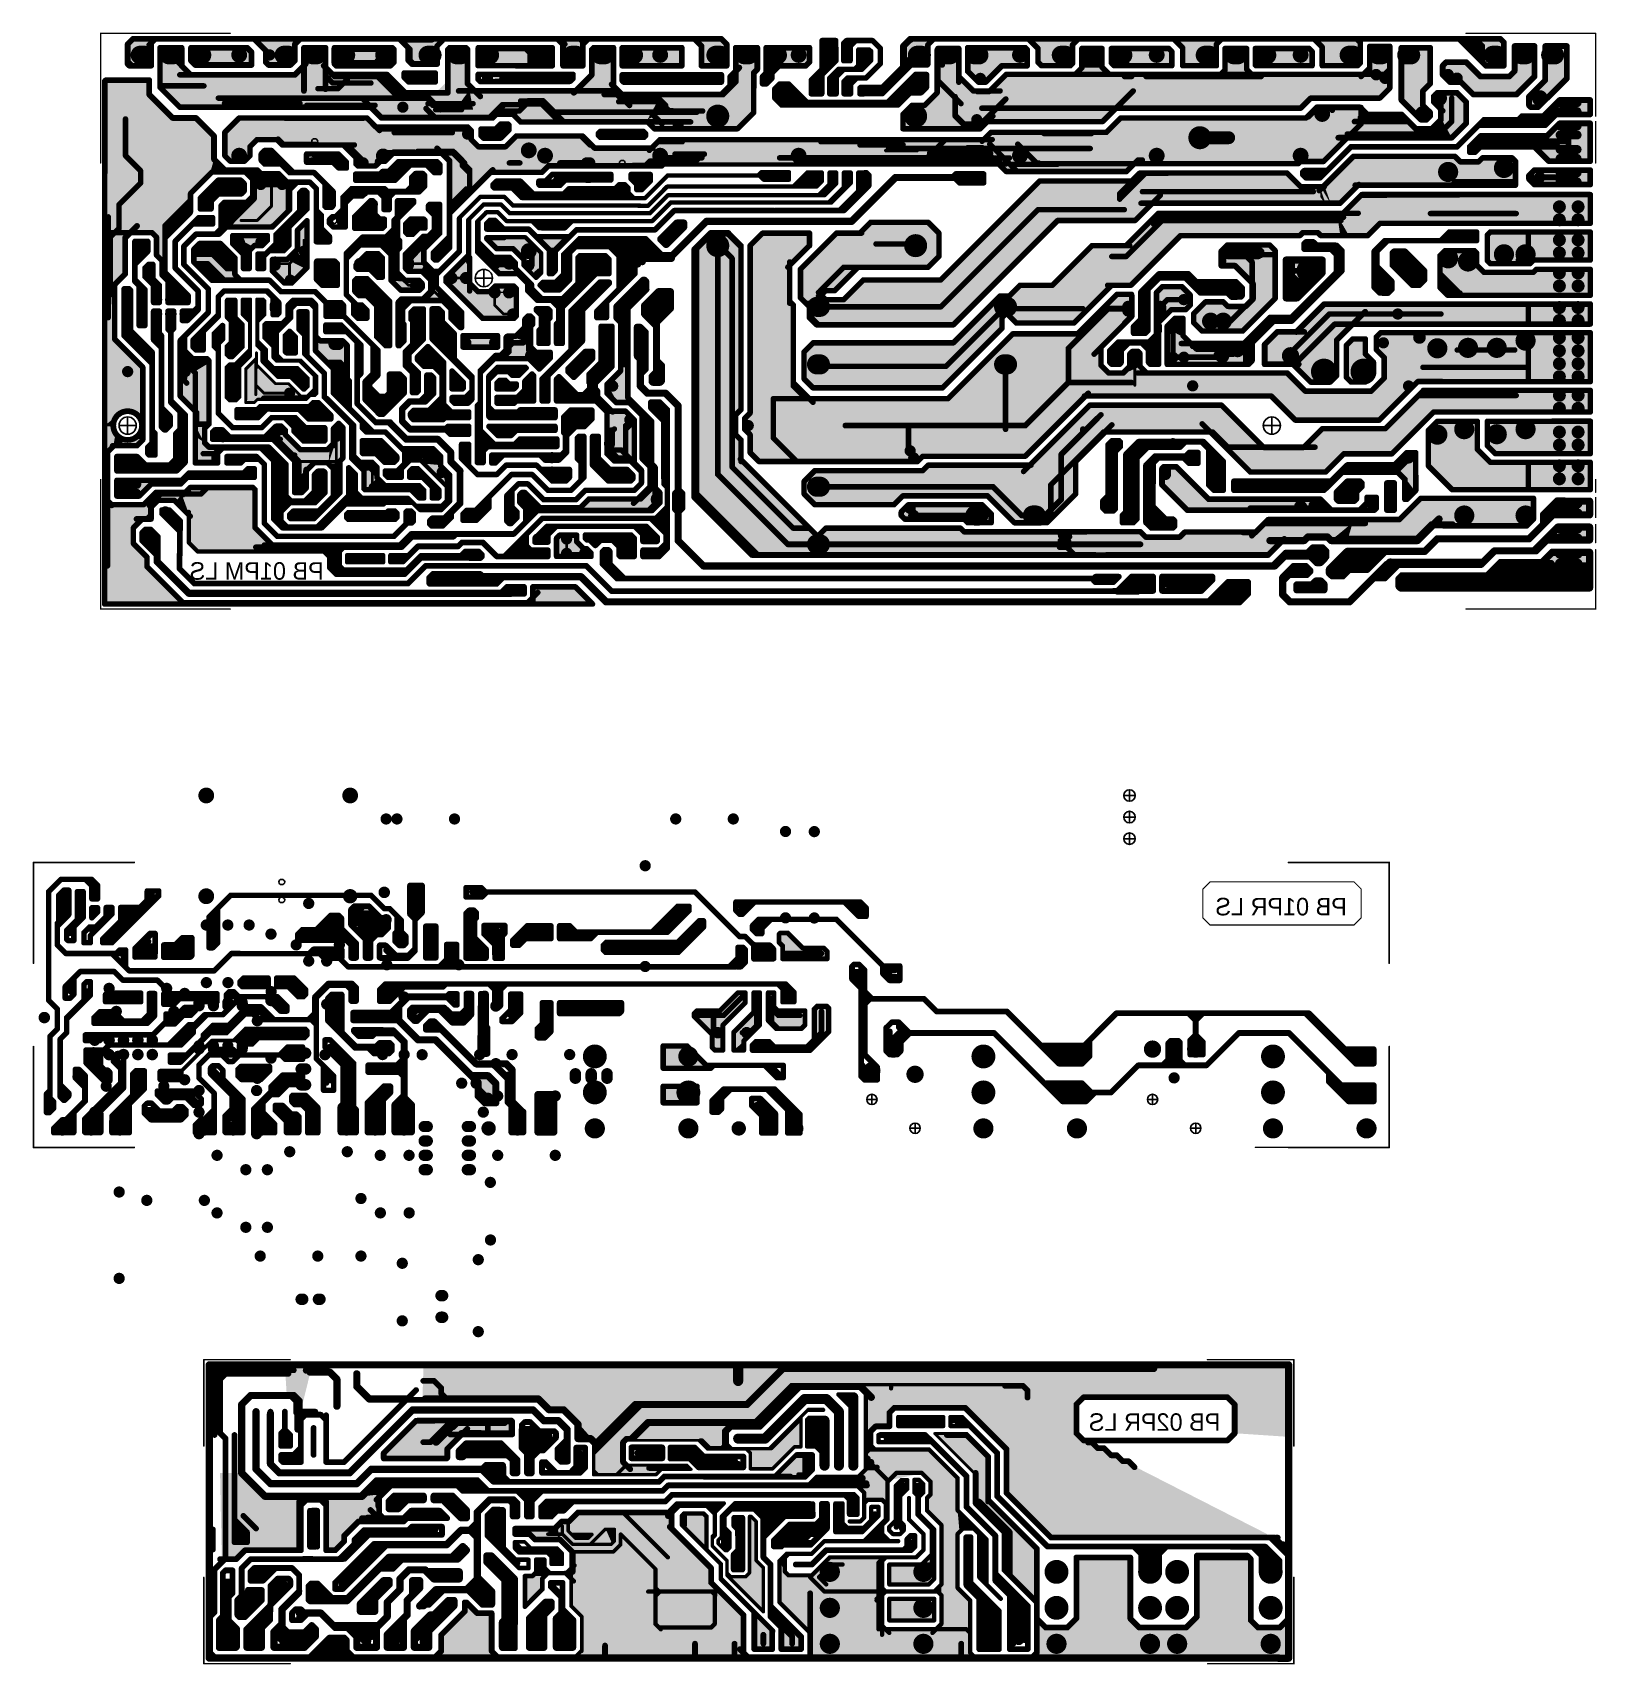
# Model space of a CAD drawing. Extents: x 13 to 23.9, y 0.2 to 11.6.
import ezdxf

# ---------------------------------------------------------------- set-up
doc = ezdxf.new("R2010")
doc.units = 0
doc.header["$MEASUREMENT"] = 0
doc.layers.add('BOARD', color=250, linetype='Continuous')
doc.layers.add('BOTTOM', color=250, linetype='Continuous')
doc.layers.get('0').off()

msp = doc.modelspace()

# ---------------------------------------------------------------- texts
at = {"layer": 'BOTTOM', "text_generation_flag": 2}
for s, p in [('PB 01PM LS', (15.062, 7.754)), ('PB 01PR LS', (22.171, 5.422)), ('PB 02PR LS', (21.292, 1.841))]:
    msp.add_text(s, height=0.1216, dxfattribs=at).set_placement(p)

# ---------------------------------------------------------------- blocks, each defined once
blk = doc.blocks.new('UNIT_DISC')
at = {"linetype": 'Continuous', "const_width": 0.5}
blk.add_lwpolyline([(0.25, 0, 1), (-0.25, 0, 1)], format="xyb", close=True, dxfattribs=at)
blk = doc.blocks.new('SHAPE_OV_1600_1300_0_0_0_0')
at = {"linetype": 'Continuous', "const_width": 0.13}
blk.add_lwpolyline([(-0.015, 0), (0.015, 0)], dxfattribs=at)
at = {"xscale": 0.13, "yscale": 0.13, "zscale": 0.13}
for p in [(-0.015, 0), (0.015, 0)]:
    blk.add_blockref('UNIT_DISC', p, dxfattribs=at)
blk = doc.blocks.new('P_OX160Y130D18A')
at = {"layer": 'BOTTOM'}
blk.add_blockref('SHAPE_OV_1600_1300_0_0_0_0', (0, 0), dxfattribs=at)
blk = doc.blocks.new('Q8')
for p in [(15.801, 11.399), (16, 11.4), (16.201, 11.399)]:
    blk.add_blockref('P_OX160Y130D18A', p)
blk = doc.blocks.new('Q2')
for p in [(14.801, 11.399), (15, 11.4), (15.201, 11.399)]:
    blk.add_blockref('P_OX160Y130D18A', p)
blk = doc.blocks.new('Q1')
for p in [(13.801, 11.399), (14, 11.4), (14.201, 11.399)]:
    blk.add_blockref('P_OX160Y130D18A', p)
blk = doc.blocks.new('SHAPE_OV_800_800_0_0_0_0')
at = {"linetype": 'Continuous', "const_width": 0.08}
blk.add_lwpolyline([(0, 0), (0, 0)], dxfattribs=at)
at = {"xscale": 0.08, "yscale": 0.08, "zscale": 0.08}
blk.add_blockref('UNIT_DISC', (0, 0), dxfattribs=at)
blk.add_blockref('UNIT_DISC', (0, 0), dxfattribs=at)
blk = doc.blocks.new('P_OX80Y80D17A')
at = {"layer": 'BOTTOM'}
blk.add_blockref('SHAPE_OV_800_800_0_0_0_0', (0, 0), dxfattribs=at)
blk = doc.blocks.new('CN1')
for p in [(13.7, 9.7), (13.7, 9.6), (13.8, 9.7), (13.8, 9.6), (13.9, 9.7), (13.9, 9.6), (14, 9.7), (14, 9.6), (14.1, 9.7), (14.1, 9.6)]:
    blk.add_blockref('P_OX80Y80D17A', p)
blk = doc.blocks.new('SHAPE_EL_780_780_0_0_0_0')
at = {"xscale": 0.078, "yscale": 0.078, "zscale": 0.078}
blk.add_blockref('UNIT_DISC', (0, 0), dxfattribs=at)
blk = doc.blocks.new('P_EX78Y78D16A')
at = {"layer": 'BOTTOM'}
blk.add_blockref('SHAPE_EL_780_780_0_0_0_0', (0, 0), dxfattribs=at)
blk = doc.blocks.new('R1')
for p in [(13.85, 9.9), (14.25, 9.9)]:
    blk.add_blockref('P_EX78Y78D16A', p)
blk = doc.blocks.new('C1')
for p in [(14.25, 10.35), (14.25, 10.25)]:
    blk.add_blockref('P_EX78Y78D16A', p)
blk = doc.blocks.new('J6')
for p in [(13.8, 10.06), (14.2, 10.06)]:
    blk.add_blockref('P_EX78Y78D16A', p)
blk = doc.blocks.new('J4')
for p in [(13.7, 9.2), (14.1, 9.2)]:
    blk.add_blockref('P_EX78Y78D16A', p)
blk = doc.blocks.new('J5')
for p in [(13.78, 9.38), (14.18, 9.38)]:
    blk.add_blockref('P_EX78Y78D16A', p)
blk = doc.blocks.new('SHAPE_EL_820_820_0_0_0_0')
at = {"xscale": 0.082, "yscale": 0.082, "zscale": 0.082}
blk.add_blockref('UNIT_DISC', (0, 0), dxfattribs=at)
blk = doc.blocks.new('P_EX82Y82D16A')
at = {"layer": 'BOTTOM'}
blk.add_blockref('SHAPE_EL_820_820_0_0_0_0', (0, 0), dxfattribs=at)
blk = doc.blocks.new('D1')
for p in [(14.062, 8.75), (14.362, 8.75)]:
    blk.add_blockref('P_EX82Y82D16A', p)
blk = doc.blocks.new('J1')
for p in [(14.062, 8.587), (14.462, 8.587)]:
    blk.add_blockref('P_EX78Y78D16A', p)
blk = doc.blocks.new('R2')
for p in [(14.55, 8.9), (14.55, 8.5)]:
    blk.add_blockref('P_EX78Y78D16A', p)
blk = doc.blocks.new('J3')
for p in [(13.962, 8.825), (13.962, 8.225)]:
    blk.add_blockref('P_EX78Y78D16A', p)
blk = doc.blocks.new('JP1')
for p in [(14.687, 11.4), (14.687, 10.7)]:
    blk.add_blockref('P_EX78Y78D16A', p)
blk = doc.blocks.new('SHAPE_EL_740_740_0_0_0_0')
at = {"xscale": 0.074, "yscale": 0.074, "zscale": 0.074}
blk.add_blockref('UNIT_DISC', (0, 0), dxfattribs=at)
blk = doc.blocks.new('P_EX74Y74D16A')
at = {"layer": 'BOTTOM'}
blk.add_blockref('SHAPE_EL_740_740_0_0_0_0', (0, 0), dxfattribs=at)
blk = doc.blocks.new('D2')
for p in [(15.037, 10.15), (15.037, 9.85)]:
    blk.add_blockref('P_EX74Y74D16A', p)
blk = doc.blocks.new('R12')
for p in [(14.924, 9.512), (14.925, 9.112)]:
    blk.add_blockref('P_EX78Y78D16A', p)
blk = doc.blocks.new('SHAPE_EL_840_740_0_0_0_0')
at = {"xscale": 0.084, "yscale": 0.074, "zscale": 0.074}
blk.add_blockref('UNIT_DISC', (0, 0), dxfattribs=at)
blk = doc.blocks.new('P_EX84Y74D16A')
at = {"layer": 'BOTTOM'}
blk.add_blockref('SHAPE_EL_840_740_0_0_0_0', (0, 0), dxfattribs=at)
blk = doc.blocks.new('C6')
for p in [(15, 10.799), (15, 10.674)]:
    blk.add_blockref('P_EX84Y74D16A', p)
blk = doc.blocks.new('SHAPE_EL_1100_1100_0_0_0_0')
at = {"xscale": 0.11, "yscale": 0.11, "zscale": 0.11}
blk.add_blockref('UNIT_DISC', (0, 0), dxfattribs=at)
blk = doc.blocks.new('P_EX110Y110D17A')
at = {"layer": 'BOTTOM'}
blk.add_blockref('SHAPE_EL_1100_1100_0_0_0_0', (0, 0), dxfattribs=at)
blk = doc.blocks.new('R8')
for p in [(14.475, 11.4), (14.475, 10.7)]:
    blk.add_blockref('P_EX110Y110D17A', p)
blk = doc.blocks.new('SHAPE_OV_900_800_0_0_0_0')
at = {"linetype": 'Continuous', "const_width": 0.08}
blk.add_lwpolyline([(-0.005, 0), (0.005, 0)], dxfattribs=at)
at = {"xscale": 0.08, "yscale": 0.08, "zscale": 0.08}
for p in [(-0.005, 0), (0.005, 0)]:
    blk.add_blockref('UNIT_DISC', p, dxfattribs=at)
blk = doc.blocks.new('P_OX90Y80D16A')
at = {"layer": 'BOTTOM'}
blk.add_blockref('SHAPE_OV_900_800_0_0_0_0', (0, 0), dxfattribs=at)
blk = doc.blocks.new('C3')
for p in [(15.14, 7.9), (15.26, 7.9)]:
    blk.add_blockref('P_OX90Y80D16A', p)
blk = doc.blocks.new('C7')
for p in [(15.44, 7.9), (15.56, 7.9)]:
    blk.add_blockref('P_OX90Y80D16A', p)
blk = doc.blocks.new('J13')
for p in [(15.662, 8.2), (16.062, 8.2)]:
    blk.add_blockref('P_EX78Y78D16A', p)
blk = doc.blocks.new('J12')
for p in [(15.837, 8.15), (15.837, 7.75)]:
    blk.add_blockref('P_EX78Y78D16A', p)
blk = doc.blocks.new('C14')
for p in [(16.112, 7.925), (16.112, 7.775)]:
    blk.add_blockref('P_OX90Y80D16A', p)
blk = doc.blocks.new('SHAPE_EL_1000_1000_0_0_0_0')
at = {"xscale": 0.1, "yscale": 0.1, "zscale": 0.1}
blk.add_blockref('UNIT_DISC', (0, 0), dxfattribs=at)
blk = doc.blocks.new('P_EX100Y100D17A')
at = {"layer": 'BOTTOM'}
blk.add_blockref('SHAPE_EL_1000_1000_0_0_0_0', (0, 0), dxfattribs=at)
blk = doc.blocks.new('R21')
for name, p in [('P_EX110Y110D17A', (15.475, 11.4)), ('P_EX100Y100D17A', (15.475, 10.7))]:
    blk.add_blockref(name, p)
blk = doc.blocks.new('R13')
for p in [(14.924, 9.975), (14.925, 9.575)]:
    blk.add_blockref('P_EX78Y78D16A', p)
blk = doc.blocks.new('R14')
for p in [(14.925, 10.437), (14.926, 10.037)]:
    blk.add_blockref('P_EX78Y78D16A', p)
blk = doc.blocks.new('SHAPE_RR_1900_1300_0_0_0_0')
for points in [[(-0.095, -0.0325), (0.095, -0.0325), (-0.095, 0.0325), (0.095, 0.0325)], [(-0.0625, -0.065), (0.0625, -0.065), (-0.0625, 0.065), (0.0625, 0.065)]]:
    blk.add_solid(points)
at = {"xscale": 0.065, "yscale": 0.065, "zscale": 0.065}
for p in [(-0.0625, 0.0325), (-0.0625, -0.0325), (0.0625, 0.0325), (0.0625, -0.0325)]:
    blk.add_blockref('UNIT_DISC', p, dxfattribs=at)
blk = doc.blocks.new('P_RX190Y130D16A')
at = {"layer": 'BOTTOM'}
blk.add_blockref('SHAPE_RR_1900_1300_0_0_0_0', (0, 0), dxfattribs=at)
blk = doc.blocks.new('UNIT_CIRCLE')
at = {"linetype": 'Continuous'}
blk.add_circle((0, 0), 0.5, dxfattribs=at)
blk = doc.blocks.new('SHAPE_MH_1200_1200_0_0_0_0')
at = {"linetype": 'Continuous'}
for p, q in [((-0.06, 0), (0.06, 0)), ((0, -0.06), (0, 0.06))]:
    blk.add_line(p, q, dxfattribs=at)
at = {"xscale": 0.12, "yscale": 0.12, "zscale": 0.12}
blk.add_blockref('UNIT_CIRCLE', (0, 0), dxfattribs=at)
blk = doc.blocks.new('P_MX120Y120D20A')
at = {"layer": 'BOTTOM'}
blk.add_blockref('SHAPE_MH_1200_1200_0_0_0_0', (0, 0), dxfattribs=at)
blk = doc.blocks.new('SHAPE_OV_780_1000_0_0_0_0')
at = {"linetype": 'Continuous', "const_width": 0.078}
blk.add_lwpolyline([(0, -0.011), (0, 0.011)], dxfattribs=at)
at = {"xscale": 0.078, "yscale": 0.078, "zscale": 0.078}
for p in [(0, 0.011), (0, -0.011)]:
    blk.add_blockref('UNIT_DISC', p, dxfattribs=at)
blk = doc.blocks.new('P_OX78Y100D17A')
at = {"layer": 'BOTTOM'}
blk.add_blockref('SHAPE_OV_780_1000_0_0_0_0', (0, 0), dxfattribs=at)
blk = doc.blocks.new('Q3')
for p in [(15.6, 9.1), (15.7, 9.1), (15.8, 9.1)]:
    blk.add_blockref('P_OX78Y100D17A', p)
blk = doc.blocks.new('C15')
for p in [(15.95, 9.399), (16.05, 9.399)]:
    blk.add_blockref('P_EX78Y78D16A', p)
blk = doc.blocks.new('J7')
for p in [(14.325, 10.025), (14.325, 9.425)]:
    blk.add_blockref('P_EX78Y78D16A', p)
blk = doc.blocks.new('R6')
for p in [(14.475, 10.5), (14.476, 10.1)]:
    blk.add_blockref('P_EX78Y78D16A', p)
blk = doc.blocks.new('R16')
for p in [(15.55, 8.6), (15.55, 8.2)]:
    blk.add_blockref('P_EX78Y78D16A', p)
blk = doc.blocks.new('C9')
for p in [(15.362, 8.65), (15.362, 8.55)]:
    blk.add_blockref('P_EX78Y78D16A', p)
blk = doc.blocks.new('C4')
for p in [(15.05, 8.45), (15.15, 8.45)]:
    blk.add_blockref('P_EX78Y78D16A', p)
blk = doc.blocks.new('C5')
for p in [(15.05, 8.75), (15.15, 8.75)]:
    blk.add_blockref('P_EX78Y78D16A', p)
blk = doc.blocks.new('C2')
for p in [(14.475, 9.5), (14.675, 9.5)]:
    blk.add_blockref('P_EX78Y78D16A', p)
blk = doc.blocks.new('R3')
for p in [(14.425, 9.05), (14.825, 9.05)]:
    blk.add_blockref('P_EX78Y78D16A', p)
blk = doc.blocks.new('R4')
for p in [(14.425, 9.2), (14.825, 9.2)]:
    blk.add_blockref('P_EX78Y78D16A', p)
blk = doc.blocks.new('R5')
for p in [(14.425, 9.35), (14.825, 9.35)]:
    blk.add_blockref('P_EX78Y78D16A', p)
blk = doc.blocks.new('R11')
for p in [(14.9, 8.8), (14.9, 8.4)]:
    blk.add_blockref('P_EX78Y78D16A', p)
blk = doc.blocks.new('R10')
for p in [(14.75, 8.8), (14.75, 8.4)]:
    blk.add_blockref('P_EX78Y78D16A', p)
blk = doc.blocks.new('R9')
for p in [(14.85, 8.2), (15.25, 8.2)]:
    blk.add_blockref('P_EX78Y78D16A', p)
blk = doc.blocks.new('R15')
for p in [(14.773, 10.5), (14.774, 10.1)]:
    blk.add_blockref('P_EX78Y78D16A', p)
blk = doc.blocks.new('SHAPE_EL_800_740_0_0_0_0')
at = {"xscale": 0.08, "yscale": 0.074, "zscale": 0.074}
blk.add_blockref('UNIT_DISC', (0, 0), dxfattribs=at)
blk = doc.blocks.new('P_EX80Y74D16A')
at = {"layer": 'BOTTOM'}
blk.add_blockref('SHAPE_EL_800_740_0_0_0_0', (0, 0), dxfattribs=at)
blk = doc.blocks.new('FT1')
for p in [(15.4, 8.4), (15.4, 8.3), (15.4, 8.2)]:
    blk.add_blockref('P_EX80Y74D16A', p)
blk = doc.blocks.new('Q4')
for p in [(15.5, 9.45), (15.6, 9.45), (15.7, 9.45)]:
    blk.add_blockref('P_OX78Y100D17A', p)
blk = doc.blocks.new('P_OX78Y100D16A')
at = {"layer": 'BOTTOM'}
blk.add_blockref('SHAPE_OV_780_1000_0_0_0_0', (0, 0), dxfattribs=at)
blk = doc.blocks.new('U1')
for p in [(14.425, 9.95), (14.525, 9.95), (14.625, 9.95), (14.725, 9.95), (14.425, 9.65), (14.525, 9.65), (14.625, 9.65), (14.725, 9.65)]:
    blk.add_blockref('P_OX78Y100D16A', p)
blk = doc.blocks.new('Q5')
for p in [(15.45, 9.95), (15.55, 9.95), (15.65, 9.95)]:
    blk.add_blockref('P_OX78Y100D17A', p)
blk = doc.blocks.new('SHAPE_OV_1000_780_0_0_0_0')
at = {"linetype": 'Continuous', "const_width": 0.078}
blk.add_lwpolyline([(-0.011, 0), (0.011, 0)], dxfattribs=at)
at = {"xscale": 0.078, "yscale": 0.078, "zscale": 0.078}
for p in [(-0.011, 0), (0.011, 0)]:
    blk.add_blockref('UNIT_DISC', p, dxfattribs=at)
blk = doc.blocks.new('P_OX100Y78D16A')
at = {"layer": 'BOTTOM'}
blk.add_blockref('SHAPE_OV_1000_780_0_0_0_0', (0, 0), dxfattribs=at)
blk = doc.blocks.new('U3')
for p in [(16, 9.1), (16.3, 9.1), (16, 9), (16.3, 9), (16, 8.9), (16.3, 8.9), (16, 8.8), (16.3, 8.8)]:
    blk.add_blockref('P_OX100Y78D16A', p)
blk = doc.blocks.new('C12')
for p in [(15.55, 10.1), (15.75, 10.1)]:
    blk.add_blockref('P_EX78Y78D16A', p)
blk = doc.blocks.new('R25')
for p in [(15.849, 10), (15.85, 9.6)]:
    blk.add_blockref('P_EX78Y78D16A', p)
blk = doc.blocks.new('R24')
for p in [(15.975, 9.599), (16.375, 9.6)]:
    blk.add_blockref('P_EX78Y78D16A', p)
blk = doc.blocks.new('R18')
for p in [(15.3, 9.799), (15.7, 9.8)]:
    blk.add_blockref('P_EX78Y78D16A', p)
blk = doc.blocks.new('R17')
for p in [(15.3, 9.599), (15.7, 9.6)]:
    blk.add_blockref('P_EX78Y78D16A', p)
blk = doc.blocks.new('SHAPE_EL_840_840_0_0_0_0')
at = {"xscale": 0.084, "yscale": 0.084, "zscale": 0.084}
blk.add_blockref('UNIT_DISC', (0, 0), dxfattribs=at)
blk = doc.blocks.new('P_EX84Y84D17A')
at = {"layer": 'BOTTOM'}
blk.add_blockref('SHAPE_EL_840_840_0_0_0_0', (0, 0), dxfattribs=at)
blk = doc.blocks.new('TP1')
for p in [(16.25, 9.95), (16.35, 9.95), (15.95, 9.85), (16.05, 9.85), (16.25, 9.75), (16.35, 9.75)]:
    blk.add_blockref('P_EX84Y84D17A', p)
blk = doc.blocks.new('R7')
for p in [(14.625, 10.5), (14.626, 10.1)]:
    blk.add_blockref('P_EX78Y78D16A', p)
blk = doc.blocks.new('R26')
for p in [(15.73, 10.224), (16.23, 10.224)]:
    blk.add_blockref('P_EX78Y78D16A', p)
blk = doc.blocks.new('C8')
for p in [(15.737, 8.35), (15.837, 8.35)]:
    blk.add_blockref('P_EX78Y78D16A', p)
blk = doc.blocks.new('SHAPE_EL_700_840_0_0_0_0')
at = {"xscale": 0.07, "yscale": 0.084, "zscale": 0.084}
blk.add_blockref('UNIT_DISC', (0, 0), dxfattribs=at)
blk = doc.blocks.new('P_EX70Y84D16A')
at = {"layer": 'BOTTOM'}
blk.add_blockref('SHAPE_EL_700_840_0_0_0_0', (0, 0), dxfattribs=at)
blk = doc.blocks.new('C11')
for p in [(15.225, 9.1), (15.365, 9.1)]:
    blk.add_blockref('P_EX70Y84D16A', p)
blk = doc.blocks.new('J8')
for p in [(15.055, 8.925), (15.455, 8.925)]:
    blk.add_blockref('P_EX78Y78D16A', p)
blk = doc.blocks.new('R23')
for p in [(15.684, 8.9), (15.685, 8.5)]:
    blk.add_blockref('P_EX78Y78D16A', p)
blk = doc.blocks.new('R22')
for p in [(15.884, 8.9), (15.885, 8.5)]:
    blk.add_blockref('P_EX78Y78D16A', p)
blk = doc.blocks.new('C10')
for p in [(15.785, 8.9), (15.785, 8.6)]:
    blk.add_blockref('P_EX78Y78D16A', p)
blk = doc.blocks.new('J9')
for p in [(14.83, 9.835), (14.83, 9.435)]:
    blk.add_blockref('P_EX78Y78D16A', p)
blk = doc.blocks.new('J2')
for p in [(13.87, 8.645), (13.87, 8.045)]:
    blk.add_blockref('P_EX78Y78D16A', p)
blk = doc.blocks.new('SHAPE_OV_1100_800_0_0_0_0')
at = {"linetype": 'Continuous', "const_width": 0.08}
blk.add_lwpolyline([(-0.015, 0), (0.015, 0)], dxfattribs=at)
at = {"xscale": 0.08, "yscale": 0.08, "zscale": 0.08}
for p in [(-0.015, 0), (0.015, 0)]:
    blk.add_blockref('UNIT_DISC', p, dxfattribs=at)
blk = doc.blocks.new('P_OX110Y80D17A')
at = {"layer": 'BOTTOM'}
blk.add_blockref('SHAPE_OV_1100_800_0_0_0_0', (0, 0), dxfattribs=at)
blk = doc.blocks.new('U2')
for p in [(15.15, 9.61), (15.15, 9.5), (15.15, 9.39)]:
    blk.add_blockref('P_OX110Y80D17A', p)
blk = doc.blocks.new('R20')
for p in [(15.187, 10.65), (15.187, 10.25)]:
    blk.add_blockref('P_EX78Y78D16A', p)
blk = doc.blocks.new('P_OX100Y78D17A')
at = {"layer": 'BOTTOM'}
blk.add_blockref('SHAPE_OV_1000_780_0_0_0_0', (0, 0), dxfattribs=at)
blk = doc.blocks.new('Q6')
for p in [(15.325, 10.65), (15.325, 10.55), (15.325, 10.45)]:
    blk.add_blockref('P_OX100Y78D17A', p)
blk = doc.blocks.new('SHAPE_EL_680_800_0_0_0_0')
at = {"xscale": 0.068, "yscale": 0.08, "zscale": 0.08}
blk.add_blockref('UNIT_DISC', (0, 0), dxfattribs=at)
blk = doc.blocks.new('P_EX68Y80D16A')
at = {"layer": 'BOTTOM'}
blk.add_blockref('SHAPE_EL_680_800_0_0_0_0', (0, 0), dxfattribs=at)
blk = doc.blocks.new('R19')
for p in [(15.137, 10.25), (15.137, 9.85)]:
    blk.add_blockref('P_EX68Y80D16A', p)
blk = doc.blocks.new('J10')
for p in [(15.1, 10.362), (15.4, 10.362)]:
    blk.add_blockref('P_EX78Y78D16A', p)
blk = doc.blocks.new('J14')
for p in [(15.8, 11.237), (16.2, 11.237)]:
    blk.add_blockref('P_EX78Y78D16A', p)
blk = doc.blocks.new('D3')
for p in [(15.837, 10.637), (15.837, 10.337)]:
    blk.add_blockref('P_EX74Y74D16A', p)
blk = doc.blocks.new('C13')
for p in [(15.5, 10.562), (15.5, 10.362)]:
    blk.add_blockref('P_EX68Y80D16A', p)
blk = doc.blocks.new('JP2')
for p in [(15.462, 10.225), (15.662, 10.225)]:
    blk.add_blockref('P_EX78Y78D16A', p)
blk = doc.blocks.new('J11')
for p in [(15.312, 10.25), (15.312, 9.95)]:
    blk.add_blockref('P_EX78Y78D16A', p)
blk = doc.blocks.new('C16')
for p in [(16.062, 10.85), (16.187, 10.85)]:
    blk.add_blockref('P_EX78Y78D16A', p)
blk = doc.blocks.new('JP3')
for p in [(15.612, 11.037), (15.612, 10.337)]:
    blk.add_blockref('P_EX78Y78D16A', p)
blk = doc.blocks.new('JP4')
for p in [(15.725, 11.237), (15.725, 10.537)]:
    blk.add_blockref('P_EX78Y78D16A', p)
blk = doc.blocks.new('D7')
for p in [(17.15, 7.937), (17.35, 7.937)]:
    blk.add_blockref('P_EX78Y78D16A', p)
blk = doc.blocks.new('D4')
for p in [(16.55, 7.937), (16.75, 7.937)]:
    blk.add_blockref('P_EX78Y78D16A', p)
blk = doc.blocks.new('D5')
for p in [(16.55, 8.037), (16.75, 8.037)]:
    blk.add_blockref('P_EX78Y78D16A', p)
blk = doc.blocks.new('Q13')
for p in [(16.95, 8.038), (16.875, 7.938), (17.025, 7.938)]:
    blk.add_blockref('P_EX78Y78D16A', p)
blk = doc.blocks.new('SHAPE_EL_800_720_0_0_0_0')
at = {"xscale": 0.08, "yscale": 0.072, "zscale": 0.072}
blk.add_blockref('UNIT_DISC', (0, 0), dxfattribs=at)
blk = doc.blocks.new('P_EX80Y72D16A')
at = {"layer": 'BOTTOM'}
blk.add_blockref('SHAPE_EL_800_720_0_0_0_0', (0, 0), dxfattribs=at)
blk = doc.blocks.new('D8')
for name, p in [('P_EX78Y78D16A', (17.15, 8.037)), ('P_EX80Y72D16A', (17.35, 8.037))]:
    blk.add_blockref(name, p)
blk = doc.blocks.new('B1')
for p in [(21.975, 7.951), (21.85, 7.826), (22.1, 7.826), (21.975, 7.701)]:
    blk.add_blockref('P_OX80Y80D17A', p)
blk = doc.blocks.new('J36')
for p in [(22.187, 8.326), (22.187, 7.926)]:
    blk.add_blockref('P_EX78Y78D16A', p)
blk = doc.blocks.new('J35')
for p in [(22.475, 8.263), (22.475, 7.863)]:
    blk.add_blockref('P_EX78Y78D16A', p)
blk = doc.blocks.new('J37')
for p in [(22.6, 8.362), (22.6, 7.762)]:
    blk.add_blockref('P_EX78Y78D16A', p)
blk = doc.blocks.new('J33')
for p in [(21.45, 7.7), (21.85, 7.7)]:
    blk.add_blockref('P_EX78Y78D16A', p)
blk = doc.blocks.new('SHAPE_OV_1600_1400_0_0_0_0')
at = {"linetype": 'Continuous', "const_width": 0.14}
blk.add_lwpolyline([(-0.01, 0), (0.01, 0)], dxfattribs=at)
at = {"xscale": 0.14, "yscale": 0.14, "zscale": 0.14}
for p in [(-0.01, 0), (0.01, 0)]:
    blk.add_blockref('UNIT_DISC', p, dxfattribs=at)
blk = doc.blocks.new('P_OX160Y140D18A')
at = {"layer": 'BOTTOM'}
blk.add_blockref('SHAPE_OV_1600_1400_0_0_0_0', (0, 0), dxfattribs=at)
blk = doc.blocks.new('C22')
for p in [(18.5, 8.4), (18.5, 8)]:
    blk.add_blockref('P_OX160Y140D18A', p)
blk = doc.blocks.new('C24')
for p in [(19.6, 8.2), (20, 8.2)]:
    blk.add_blockref('P_OX160Y140D18A', p)
blk = doc.blocks.new('J15')
for p in [(16.365, 8.175), (16.365, 7.675)]:
    blk.add_blockref('P_EX78Y78D16A', p)
blk = doc.blocks.new('SHAPE_EL_940_760_0_0_0_0')
at = {"xscale": 0.094, "yscale": 0.076, "zscale": 0.076}
blk.add_blockref('UNIT_DISC', (0, 0), dxfattribs=at)
blk = doc.blocks.new('P_EX94Y76D16A')
at = {"layer": 'BOTTOM'}
blk.add_blockref('SHAPE_EL_940_760_0_0_0_0', (0, 0), dxfattribs=at)
blk = doc.blocks.new('J27')
for name, p in [('P_EX78Y78D16A', (20.637, 8.187)), ('P_EX94Y76D16A', (20.637, 7.687))]:
    blk.add_blockref(name, p)
blk = doc.blocks.new('SHAPE_EL_960_760_0_0_0_0')
at = {"xscale": 0.096, "yscale": 0.076, "zscale": 0.076}
blk.add_blockref('UNIT_DISC', (0, 0), dxfattribs=at)
blk = doc.blocks.new('P_EX96Y76D16A')
at = {"layer": 'BOTTOM'}
blk.add_blockref('SHAPE_EL_960_760_0_0_0_0', (0, 0), dxfattribs=at)
blk = doc.blocks.new('J28')
for name, p in [('P_EX78Y78D16A', (20.537, 8.262)), ('P_EX96Y76D16A', (20.537, 7.762))]:
    blk.add_blockref(name, p)
blk = doc.blocks.new('J30')
for p in [(20.912, 8.137), (20.912, 7.737)]:
    blk.add_blockref('P_EX78Y78D16A', p)
blk = doc.blocks.new('SHAPE_OV_900_780_0_0_0_0')
at = {"linetype": 'Continuous', "const_width": 0.078}
blk.add_lwpolyline([(-0.006, 0), (0.006, 0)], dxfattribs=at)
at = {"xscale": 0.078, "yscale": 0.078, "zscale": 0.078}
for p in [(-0.006, 0), (0.006, 0)]:
    blk.add_blockref('UNIT_DISC', p, dxfattribs=at)
blk = doc.blocks.new('P_OX90Y78D16A')
at = {"layer": 'BOTTOM'}
blk.add_blockref('SHAPE_OV_900_780_0_0_0_0', (0, 0), dxfattribs=at)
blk = doc.blocks.new('C27')
for p in [(21.275, 8.413), (21.425, 8.413)]:
    blk.add_blockref('P_OX90Y78D16A', p)
blk = doc.blocks.new('R31')
for p in [(16.6, 9.8), (17, 9.8)]:
    blk.add_blockref('P_EX78Y78D16A', p)
blk = doc.blocks.new('R27')
for p in [(16.449, 8.712), (16.45, 8.312)]:
    blk.add_blockref('P_EX78Y78D16A', p)
blk = doc.blocks.new('R30')
for p in [(16.6, 9.6), (17, 9.6)]:
    blk.add_blockref('P_EX78Y78D16A', p)
blk = doc.blocks.new('C18')
for p in [(16.93, 9.1), (17.07, 9.1)]:
    blk.add_blockref('P_EX78Y78D16A', p)
blk = doc.blocks.new('Q20')
for p in [(20.201, 11.399), (20.4, 11.4), (20.601, 11.399)]:
    blk.add_blockref('P_OX160Y130D18A', p)
blk = doc.blocks.new('J25')
for p in [(18.813, 11.15), (18.813, 10.55)]:
    blk.add_blockref('P_EX78Y78D16A', p)
blk = doc.blocks.new('Q16')
for p in [(16.801, 11.399), (17, 11.4), (17.201, 11.399)]:
    blk.add_blockref('P_OX160Y130D18A', p)
blk = doc.blocks.new('Q14')
for p in [(16.848, 8.699), (16.948, 8.699), (17.048, 8.699)]:
    blk.add_blockref('P_EX78Y78D16A', p)
blk = doc.blocks.new('Q9')
for p in [(16.648, 8.702), (16.648, 8.602), (16.648, 8.502)]:
    blk.add_blockref('P_EX78Y78D16A', p)
blk = doc.blocks.new('Q7')
for p in [(16.05, 8.599), (16.15, 8.599), (16.25, 8.599)]:
    blk.add_blockref('P_EX78Y78D16A', p)
blk = doc.blocks.new('Q18')
for p in [(18.6, 11.4), (18.7, 11.4), (18.8, 11.4)]:
    blk.add_blockref('P_OX78Y100D17A', p)
blk = doc.blocks.new('Q17')
for p in [(17.801, 11.399), (18, 11.4), (18.201, 11.399)]:
    blk.add_blockref('P_OX160Y130D18A', p)
blk = doc.blocks.new('R42')
for p in [(18.362, 11.4), (18.362, 10.7)]:
    blk.add_blockref('P_EX110Y110D17A', p)
blk = doc.blocks.new('SHAPE_EL_1600_1600_0_0_0_0')
at = {"xscale": 0.16, "yscale": 0.16, "zscale": 0.16}
blk.add_blockref('UNIT_DISC', (0, 0), dxfattribs=at)
blk = doc.blocks.new('P_EX160Y160D18A')
at = {"layer": 'BOTTOM'}
blk.add_blockref('SHAPE_EL_1600_1600_0_0_0_0', (0, 0), dxfattribs=at)
blk = doc.blocks.new('FZ1')
for p in [(17.8, 10.975), (17.8, 10.075)]:
    blk.add_blockref('P_EX160Y160D18A', p)
blk = doc.blocks.new('FZ2')
for p in [(19.175, 10.975), (19.175, 10.075)]:
    blk.add_blockref('P_EX160Y160D18A', p)
blk = doc.blocks.new('R43')
for p in [(19.225, 11.237), (19.625, 11.237)]:
    blk.add_blockref('P_EX78Y78D16A', p)
blk = doc.blocks.new('C23')
for p in [(18.5, 9.65), (18.5, 9.25)]:
    blk.add_blockref('P_OX160Y140D18A', p)
blk = doc.blocks.new('C25')
for p in [(19.8, 9.65), (19.8, 9.25)]:
    blk.add_blockref('P_OX160Y140D18A', p)
blk = doc.blocks.new('J23')
for p in [(19.137, 8.65), (19.137, 8.25)]:
    blk.add_blockref('P_EX78Y78D16A', p)
blk = doc.blocks.new('J26')
for p in [(19.162, 8.6), (19.162, 8.2)]:
    blk.add_blockref('P_EX78Y78D16A', p)
blk = doc.blocks.new('JP5')
for p in [(17.312, 8.825), (18.012, 8.825)]:
    blk.add_blockref('P_EX78Y78D16A', p)
blk = doc.blocks.new('SHAPE_OV_800_900_0_0_0_0')
at = {"linetype": 'Continuous', "const_width": 0.08}
blk.add_lwpolyline([(0, -0.005), (0, 0.005)], dxfattribs=at)
at = {"xscale": 0.08, "yscale": 0.08, "zscale": 0.08}
for p in [(0, 0.005), (0, -0.005)]:
    blk.add_blockref('UNIT_DISC', p, dxfattribs=at)
blk = doc.blocks.new('P_OX80Y90D16A')
at = {"layer": 'BOTTOM'}
blk.add_blockref('SHAPE_OV_800_900_0_0_0_0', (0, 0), dxfattribs=at)
blk = doc.blocks.new('C20')
for p in [(17.375, 8.312), (17.525, 8.312)]:
    blk.add_blockref('P_OX80Y90D16A', p)
blk = doc.blocks.new('Q19')
for p in [(19.201, 11.399), (19.4, 11.4), (19.601, 11.399)]:
    blk.add_blockref('P_OX160Y130D18A', p)
blk = doc.blocks.new('D9')
for p in [(17.262, 10.85), (17.262, 10.55)]:
    blk.add_blockref('P_EX78Y78D16A', p)
blk = doc.blocks.new('R28')
for p in [(16.5, 8.9), (16.9, 8.9)]:
    blk.add_blockref('P_EX78Y78D16A', p)
blk = doc.blocks.new('R29')
for p in [(16.5, 9.312), (16.9, 9.312)]:
    blk.add_blockref('P_EX78Y78D16A', p)
blk = doc.blocks.new('J16')
for p in [(16.4, 9.2), (16.8, 9.2)]:
    blk.add_blockref('P_EX78Y78D16A', p)
blk = doc.blocks.new('C17')
for p in [(16.25, 9.401), (16.35, 9.401)]:
    blk.add_blockref('P_EX78Y78D16A', p)
blk = doc.blocks.new('J24')
for p in [(18.7, 11.149), (18.7, 10.549)]:
    blk.add_blockref('P_EX78Y78D16A', p)
blk = doc.blocks.new('J21')
for p in [(18.6, 11.15), (18.6, 10.55)]:
    blk.add_blockref('P_EX78Y78D16A', p)
blk = doc.blocks.new('J20')
for p in [(18.5, 11.15), (18.5, 10.55)]:
    blk.add_blockref('P_EX78Y78D16A', p)
blk = doc.blocks.new('Q10')
for p in [(16.5, 9.1), (16.6, 9.1), (16.7, 9.1)]:
    blk.add_blockref('P_OX78Y100D17A', p)
blk = doc.blocks.new('Q12')
for p in [(16.65, 9.95), (16.75, 9.95), (16.85, 9.95)]:
    blk.add_blockref('P_OX78Y100D17A', p)
blk = doc.blocks.new('C19')
for p in [(17.025, 10.1), (17.025, 9.9)]:
    blk.add_blockref('P_EX74Y74D16A', p)
blk = doc.blocks.new('R35')
for p in [(16.73, 8.464), (17.13, 8.465)]:
    blk.add_blockref('P_EX78Y78D16A', p)
blk = doc.blocks.new('R38')
for p in [(17.189, 8.865), (17.19, 8.465)]:
    blk.add_blockref('P_EX78Y78D16A', p)
blk = doc.blocks.new('R44')
for p in [(19.9, 11.4), (19.9, 10.7)]:
    blk.add_blockref('P_EX110Y110D17A', p)
blk = doc.blocks.new('JP8')
for p in [(19.6, 10.95), (19.6, 10.55)]:
    blk.add_blockref('P_EX78Y78D16A', p)
blk = doc.blocks.new('R39')
for p in [(17.336, 10.012), (17.337, 9.612)]:
    blk.add_blockref('P_EX78Y78D16A', p)
blk = doc.blocks.new('JP6')
for p in [(17.375, 9.15), (17.375, 8.95)]:
    blk.add_blockref('P_EX78Y78D16A', p)
blk = doc.blocks.new('SHAPE_EL_800_700_0_0_0_0')
at = {"xscale": 0.08, "yscale": 0.07, "zscale": 0.07}
blk.add_blockref('UNIT_DISC', (0, 0), dxfattribs=at)
blk = doc.blocks.new('P_EX80Y70D16A')
at = {"layer": 'BOTTOM'}
blk.add_blockref('SHAPE_EL_800_700_0_0_0_0', (0, 0), dxfattribs=at)
blk = doc.blocks.new('D6')
for p in [(16.675, 10.525), (16.675, 10.225)]:
    blk.add_blockref('P_EX80Y70D16A', p)
blk = doc.blocks.new('SHAPE_EL_780_700_0_0_0_0')
at = {"xscale": 0.078, "yscale": 0.07, "zscale": 0.07}
blk.add_blockref('UNIT_DISC', (0, 0), dxfattribs=at)
blk = doc.blocks.new('P_EX78Y70D16A')
at = {"layer": 'BOTTOM'}
blk.add_blockref('SHAPE_EL_780_700_0_0_0_0', (0, 0), dxfattribs=at)
blk = doc.blocks.new('R33')
for p in [(16.325, 10.9), (16.325, 10.5)]:
    blk.add_blockref('P_EX78Y70D16A', p)
blk = doc.blocks.new('Q15')
for p in [(16.9, 10.65), (16.9, 10.55), (16.9, 10.45)]:
    blk.add_blockref('P_OX100Y78D17A', p)
blk = doc.blocks.new('R36')
for p in [(17.037, 10.85), (17.037, 10.45)]:
    blk.add_blockref('P_EX78Y70D16A', p)
blk = doc.blocks.new('C21')
for p in [(17.137, 10.65), (17.137, 10.45)]:
    blk.add_blockref('P_EX80Y70D16A', p)
blk = doc.blocks.new('JP7')
for p in [(17.262, 10.487), (17.262, 9.787)]:
    blk.add_blockref('P_EX78Y78D16A', p)
blk = doc.blocks.new('R41')
for p in [(17.4, 11.4), (17.4, 10.7)]:
    blk.add_blockref('P_EX110Y110D17A', p)
blk = doc.blocks.new('R34')
for p in [(16.6, 11.4), (16.6, 10.7)]:
    blk.add_blockref('P_EX110Y110D17A', p)
blk = doc.blocks.new('J17')
for p in [(16.487, 9.937), (16.487, 9.537)]:
    blk.add_blockref('P_EX78Y78D16A', p)
blk = doc.blocks.new('R32')
for p in [(16.487, 10.737), (16.487, 10.037)]:
    blk.add_blockref('P_EX110Y110D17A', p)
blk = doc.blocks.new('J18')
for p in [(17.525, 10.912), (17.525, 10.212)]:
    blk.add_blockref('P_EX78Y78D16A', p)
blk = doc.blocks.new('R37')
for p in [(16.762, 11.237), (17.162, 11.237)]:
    blk.add_blockref('P_EX78Y78D16A', p)
blk = doc.blocks.new('J19')
for p in [(17.737, 11.237), (18.137, 11.237)]:
    blk.add_blockref('P_EX78Y78D16A', p)
blk = doc.blocks.new('J22')
for name, p in [('P_EX78Y78D16A', (18.225, 11.162)), ('P_OX100Y78D16A', (18.225, 10.562))]:
    blk.add_blockref(name, p)
blk = doc.blocks.new('R40')
for p in [(17.436, 10.125), (17.437, 9.725)]:
    blk.add_blockref('P_EX78Y78D16A', p)
blk = doc.blocks.new('Q11')
for p in [(16.6, 9.451), (16.7, 9.451), (16.8, 9.451)]:
    blk.add_blockref('P_OX78Y100D17A', p)
blk = doc.blocks.new('SHAPE_OV_800_1100_0_0_0_0')
at = {"linetype": 'Continuous', "const_width": 0.08}
blk.add_lwpolyline([(0, -0.015), (0, 0.015)], dxfattribs=at)
at = {"xscale": 0.08, "yscale": 0.08, "zscale": 0.08}
for p in [(0, 0.015), (0, -0.015)]:
    blk.add_blockref('UNIT_DISC', p, dxfattribs=at)
blk = doc.blocks.new('P_OX80Y110D17A')
at = {"layer": 'BOTTOM'}
blk.add_blockref('SHAPE_OV_800_1100_0_0_0_0', (0, 0), dxfattribs=at)
blk = doc.blocks.new('U4')
for p in [(17.04, 9.451), (17.15, 9.451), (17.26, 9.451)]:
    blk.add_blockref('P_OX80Y110D17A', p)
blk = doc.blocks.new('Q22')
for p in [(21.201, 11.399), (21.4, 11.4), (21.601, 11.399)]:
    blk.add_blockref('P_OX160Y130D18A', p)
blk = doc.blocks.new('Q23')
for p in [(22.201, 11.399), (22.4, 11.4), (22.601, 11.399)]:
    blk.add_blockref('P_OX160Y130D18A', p)
blk = doc.blocks.new('SHAPE_EL_1400_1400_0_0_0_0')
at = {"xscale": 0.14, "yscale": 0.14, "zscale": 0.14}
blk.add_blockref('UNIT_DISC', (0, 0), dxfattribs=at)
blk = doc.blocks.new('P_EX140Y140D18A')
at = {"layer": 'BOTTOM'}
blk.add_blockref('SHAPE_EL_1400_1400_0_0_0_0', (0, 0), dxfattribs=at)
blk = doc.blocks.new('D16')
for p in [(23.413, 8.8), (23.413, 8.2)]:
    blk.add_blockref('P_EX140Y140D18A', p)
blk = doc.blocks.new('D14')
for p in [(23.013, 9.965), (23.013, 9.365)]:
    blk.add_blockref('P_EX140Y140D18A', p)
blk = doc.blocks.new('D17')
for p in [(23.413, 10.015), (23.413, 9.415)]:
    blk.add_blockref('P_EX140Y140D18A', p)
blk = doc.blocks.new('D18')
for p in [(23.263, 10.615), (23.263, 10.015)]:
    blk.add_blockref('P_EX140Y140D18A', p)
blk = doc.blocks.new('D15')
for p in [(22.875, 10.587), (22.875, 9.987)]:
    blk.add_blockref('P_EX140Y140D18A', p)
blk = doc.blocks.new('D11')
for p in [(22.987, 8.8), (22.987, 8.2)]:
    blk.add_blockref('P_EX140Y140D18A', p)
blk = doc.blocks.new('Q24')
for p in [(23.201, 11.399), (23.4, 11.4), (23.601, 11.399)]:
    blk.add_blockref('P_OX160Y130D18A', p)
blk = doc.blocks.new('J42')
for p in [(23.05, 10.75), (23.05, 10.15)]:
    blk.add_blockref('P_EX78Y78D16A', p)
blk = doc.blocks.new('J39')
for p in [(22.425, 9.8), (22.425, 9.4)]:
    blk.add_blockref('P_EX78Y78D16A', p)
blk = doc.blocks.new('C29')
for p in [(22.525, 10), (22.525, 9.6)]:
    blk.add_blockref('P_EX78Y78D16A', p)
blk = doc.blocks.new('SHAPE_EL_880_880_0_0_0_0')
at = {"xscale": 0.088, "yscale": 0.088, "zscale": 0.088}
blk.add_blockref('UNIT_DISC', (0, 0), dxfattribs=at)
blk = doc.blocks.new('P_EX88Y88D17A')
at = {"layer": 'BOTTOM'}
blk.add_blockref('SHAPE_EL_880_880_0_0_0_0', (0, 0), dxfattribs=at)
blk = doc.blocks.new('R49')
for p in [(22.675, 9.837), (22.676, 9.437)]:
    blk.add_blockref('P_EX88Y88D17A', p)
blk = doc.blocks.new('D12')
for p in [(22.8, 9.362), (22.8, 8.762)]:
    blk.add_blockref('P_EX140Y140D18A', p)
blk = doc.blocks.new('J38')
for p in [(22.6, 9.1), (22.6, 8.6)]:
    blk.add_blockref('P_EX78Y78D16A', p)
blk = doc.blocks.new('RCFILTERED_18922')
at = {"layer": 'BOTTOM', "linetype": 'Continuous', "const_width": 0.09}
for points in [[(21.15, 10.825), (21.35, 10.825)], [(21.35, 10.025), (21.55, 10.025)]]:
    blk.add_lwpolyline(points, dxfattribs=at)
at = {"layer": 'BOTTOM', "xscale": 0.09, "yscale": 0.09, "zscale": 0.09}
for p in [(21.15, 10.825), (21.35, 10.825), (21.35, 10.025), (21.55, 10.025)]:
    blk.add_blockref('UNIT_DISC', p, dxfattribs=at)
blk = doc.blocks.new('SHAPE_EL_900_900_0_0_0_0')
at = {"xscale": 0.09, "yscale": 0.09, "zscale": 0.09}
blk.add_blockref('UNIT_DISC', (0, 0), dxfattribs=at)
blk = doc.blocks.new('P_EX90Y90D17A')
at = {"layer": 'BOTTOM'}
blk.add_blockref('SHAPE_EL_900_900_0_0_0_0', (0, 0), dxfattribs=at)
blk = doc.blocks.new('P_EX160Y160D19A')
at = {"layer": 'BOTTOM'}
blk.add_blockref('SHAPE_EL_1600_1600_0_0_0_0', (0, 0), dxfattribs=at)
blk = doc.blocks.new('SHAPE_EL_1800_1500_0_0_0_0')
at = {"xscale": 0.18, "yscale": 0.15, "zscale": 0.15}
blk.add_blockref('UNIT_DISC', (0, 0), dxfattribs=at)
blk = doc.blocks.new('P_EX180Y150D19A')
at = {"layer": 'BOTTOM'}
blk.add_blockref('SHAPE_EL_1800_1500_0_0_0_0', (0, 0), dxfattribs=at)
blk = doc.blocks.new('RC1')
for name, p in [('P_EX160Y160D19A', (21.15, 10.825)), ('RCFILTERED_18922', (0, 0)), ('P_EX90Y90D17A', (21.35, 10.825)), ('P_EX180Y150D19A', (21.55, 10.025)), ('P_EX90Y90D17A', (21.35, 10.025))]:
    blk.add_blockref(name, p)
blk = doc.blocks.new('SHAPE_EL_1200_1200_0_0_0_0')
at = {"xscale": 0.12, "yscale": 0.12, "zscale": 0.12}
blk.add_blockref('UNIT_DISC', (0, 0), dxfattribs=at)
blk = doc.blocks.new('P_EX120Y120D18A')
at = {"layer": 'BOTTOM'}
blk.add_blockref('SHAPE_EL_1200_1200_0_0_0_0', (0, 0), dxfattribs=at)
blk = doc.blocks.new('SHAPE_EL_1800_1800_0_0_0_0')
at = {"xscale": 0.18, "yscale": 0.18, "zscale": 0.18}
blk.add_blockref('UNIT_DISC', (0, 0), dxfattribs=at)
blk = doc.blocks.new('P_EX180Y180D18A')
at = {"layer": 'BOTTOM'}
blk.add_blockref('SHAPE_EL_1800_1800_0_0_0_0', (0, 0), dxfattribs=at)
blk = doc.blocks.new('RL2')
for name, p in [('P_EX180Y180D18A', (21.912, 9.9)), ('P_EX100Y100D17A', (21.412, 9.75)), ('P_EX120Y120D18A', (21.312, 9.55)), ('P_EX100Y100D17A', (21.412, 9.35)), ('P_EX180Y180D18A', (22.012, 9.2)), ('P_EX180Y180D18A', (22.287, 9.2))]:
    blk.add_blockref(name, p)
blk = doc.blocks.new('P_EX100Y100D18A')
at = {"layer": 'BOTTOM'}
blk.add_blockref('SHAPE_EL_1000_1000_0_0_0_0', (0, 0), dxfattribs=at)
blk = doc.blocks.new('RL1')
for name, p in [('P_EX100Y100D17A', (21.305, 9.785)), ('P_EX100Y100D18A', (21.78, 9.785)), ('P_EX120Y120D18A', (21.225, 9.55)), ('P_EX100Y100D17A', (21.305, 9.31)), ('P_EX120Y120D18A', (21.78, 9.31))]:
    blk.add_blockref(name, p)
blk = doc.blocks.new('U5')
for p in [(20.69, 8.501), (20.8, 8.501), (20.91, 8.501)]:
    blk.add_blockref('P_OX80Y110D17A', p)
blk = doc.blocks.new('J31')
for p in [(21.1, 9.101), (21.1, 8.601)]:
    blk.add_blockref('P_EX78Y78D16A', p)
blk = doc.blocks.new('B2')
for p in [(22.35, 8.526), (22.225, 8.401), (22.475, 8.401), (22.35, 8.276)]:
    blk.add_blockref('P_OX80Y80D17A', p)
blk = doc.blocks.new('SHAPE_RR_1800_1240_0_0_0_0')
for points in [[(-0.09, -0.031), (0.09, -0.031), (-0.09, 0.031), (0.09, 0.031)], [(-0.059, -0.062), (0.059, -0.062), (-0.059, 0.062), (0.059, 0.062)]]:
    blk.add_solid(points)
at = {"xscale": 0.062, "yscale": 0.062, "zscale": 0.062}
for p in [(-0.059, 0.031), (-0.059, -0.031), (0.059, 0.031), (0.059, -0.031)]:
    blk.add_blockref('UNIT_DISC', p, dxfattribs=at)
blk = doc.blocks.new('P_RX180Y124D16A')
at = {"layer": 'BOTTOM'}
blk.add_blockref('SHAPE_RR_1800_1240_0_0_0_0', (0, 0), dxfattribs=at)
blk = doc.blocks.new('SHAPE_RR_2200_1800_0_0_0_0')
for points in [[(-0.11, -0.045), (0.11, -0.045), (-0.11, 0.045), (0.11, 0.045)], [(-0.065, -0.09), (0.065, -0.09), (-0.065, 0.09), (0.065, 0.09)]]:
    blk.add_solid(points)
at = {"xscale": 0.09, "yscale": 0.09, "zscale": 0.09}
for p in [(-0.065, 0.045), (-0.065, -0.045), (0.065, 0.045), (0.065, -0.045)]:
    blk.add_blockref('UNIT_DISC', p, dxfattribs=at)
blk = doc.blocks.new('P_RX220Y180D16A')
at = {"layer": 'BOTTOM'}
blk.add_blockref('SHAPE_RR_2200_1800_0_0_0_0', (0, 0), dxfattribs=at)
blk = doc.blocks.new('J32')
for p in [(20.963, 9.299), (20.963, 8.699)]:
    blk.add_blockref('P_EX78Y78D16A', p)
blk = doc.blocks.new('J29')
for p in [(20.563, 9.299), (20.563, 8.699)]:
    blk.add_blockref('P_EX78Y78D16A', p)
blk = doc.blocks.new('4148_19392')
at = {"layer": 'BOTTOM', "linetype": 'Continuous', "const_width": 0.01}
blk.add_lwpolyline([(20.881, 9.476), (20.881, 9.525)], dxfattribs=at)
at = {"layer": 'BOTTOM', "xscale": 0.01, "yscale": 0.01, "zscale": 0.01}
for p in [(20.881, 9.525), (20.881, 9.476)]:
    blk.add_blockref('UNIT_DISC', p, dxfattribs=at)
blk = doc.blocks.new('D10')
for name, p in [('P_EX78Y78D16A', (20.75, 9.5)), ('4148_19392', (0, 0)), ('P_EX78Y78D16A', (20.95, 9.5))]:
    blk.add_blockref(name, p)
blk = doc.blocks.new('Q21')
for p in [(20.651, 9.637), (20.763, 9.637), (20.876, 9.637)]:
    blk.add_blockref('P_OX80Y110D17A', p)
blk = doc.blocks.new('C26')
for p in [(20.7, 9.3), (20.825, 9.3)]:
    blk.add_blockref('P_EX78Y78D16A', p)
blk = doc.blocks.new('R45')
for p in [(21.038, 9.7), (21.039, 9.3)]:
    blk.add_blockref('P_EX78Y78D16A', p)
blk = doc.blocks.new('D13')
for p in [(23.213, 9.365), (23.213, 8.765)]:
    blk.add_blockref('P_EX140Y140D18A', p)
blk = doc.blocks.new('R47')
for p in [(22, 10.99), (22.7, 10.99)]:
    blk.add_blockref('P_EX110Y110D17A', p)
blk = doc.blocks.new('R48')
for p in [(21.85, 11.4), (21.85, 10.7)]:
    blk.add_blockref('P_EX110Y110D17A', p)
blk = doc.blocks.new('R46')
for p in [(20.85, 11.4), (20.85, 10.7)]:
    blk.add_blockref('P_EX110Y110D17A', p)
blk = doc.blocks.new('J34')
for p in [(21.925, 10.575), (21.925, 10.075)]:
    blk.add_blockref('P_EX78Y78D16A', p)
blk = doc.blocks.new('R50')
for p in [(22.812, 11.1), (23.512, 11.1)]:
    blk.add_blockref('P_EX110Y110D17A', p)
blk = doc.blocks.new('R51')
for p in [(23.512, 10.95), (23.512, 10.55)]:
    blk.add_blockref('P_EX78Y78D16A', p)
blk = doc.blocks.new('SHAPE_EL_800_800_0_0_0_0')
at = {"xscale": 0.08, "yscale": 0.08, "zscale": 0.08}
blk.add_blockref('UNIT_DISC', (0, 0), dxfattribs=at)
blk = doc.blocks.new('P_EX80Y80D16A')
at = {"layer": 'BOTTOM'}
blk.add_blockref('SHAPE_EL_800_800_0_0_0_0', (0, 0), dxfattribs=at)
blk = doc.blocks.new('J40')
for p in [(22.437, 11.238), (22.937, 11.238)]:
    blk.add_blockref('P_EX80Y80D16A', p)
blk = doc.blocks.new('J41')
for p in [(22.375, 11.263), (22.875, 11.263)]:
    blk.add_blockref('P_EX80Y80D16A', p)
blk = doc.blocks.new('C28')
for p in [(21.85, 8.413), (21.85, 8.263)]:
    blk.add_blockref('P_OX90Y78D16A', p)
blk = doc.blocks.new('POLY_S23_L2_26307')
at = {"layer": 'BOTTOM'}
for points in [[(13.85, 11.225), (13.85, 11.125), (13.537, 11.225)], [(13.537, 11.225), (13.85, 11.125), (13.55, 9.987)], [(13.55, 9.987), (13.85, 11.125), (13.675, 10.125)], [(13.675, 10.125), (13.85, 11.125), (13.712, 10.162)], [(13.712, 10.162), (13.85, 11.125), (13.862, 10.162)], [(14.012, 10.962), (14.275, 10.587), (13.85, 11.125)], [(14.275, 10.587), (13.862, 10.162), (13.85, 11.125)], [(14.175, 10.962), (14.275, 10.587), (14.012, 10.962)], [(14.3, 10.837), (14.275, 10.587), (14.175, 10.962)], [(14.3, 10.675), (14.275, 10.587), (14.3, 10.837)], [(14.387, 10.587), (14.275, 10.587), (14.3, 10.675)], [(14.137, 10.425), (13.862, 10.162), (14.275, 10.587)], [(13.9, 10.125), (13.862, 10.162), (14.137, 10.425)], [(14.137, 10.325), (13.9, 10.125), (14.137, 10.425)], [(13.962, 10.162), (13.9, 10.125), (14.137, 10.325)], [(13.625, 9.812), (13.55, 9.987), (13.675, 10.125)], [(13.687, 9.887), (13.625, 9.812), (13.675, 10.125)], [(13.962, 9.962), (13.9, 10.125), (13.962, 10.162)], [(13.9, 10), (13.9, 10.125), (13.962, 9.962)], [(13.587, 9.65), (13.55, 9.987), (13.587, 9.762)], [(13.587, 9.762), (13.55, 9.987), (13.625, 9.812)]]:
    blk.add_solid(points, dxfattribs=at)
blk = doc.blocks.new('POLY_S14_L2_26339')
at = {"layer": 'BOTTOM'}
for points in [[(13.54, 9.74), (13.615, 9.42), (13.535, 8.82)], [(13.605, 9.725), (13.615, 9.42), (13.54, 9.74)], [(13.535, 8.82), (13.615, 9.42), (13.635, 8.9)], [(13.805, 9.23), (13.795, 8.865), (13.615, 9.42)], [(13.635, 8.9), (13.615, 9.42), (13.67, 8.92)], [(13.67, 8.92), (13.615, 9.42), (13.72, 8.925)], [(13.72, 8.925), (13.615, 9.42), (13.77, 8.905)], [(13.77, 8.905), (13.615, 9.42), (13.795, 8.865)], [(13.81, 8.835), (13.795, 8.865), (13.805, 9.23)], [(13.61, 8.875), (13.535, 8.82), (13.635, 8.9)], [(13.605, 8.82), (13.535, 8.82), (13.61, 8.875)], [(13.805, 8.835), (13.795, 8.865), (13.81, 8.835)]]:
    blk.add_solid(points, dxfattribs=at)
blk = doc.blocks.new('POLY_S15_L2_26340')
at = {"layer": 'BOTTOM'}
for points in [[(13.54, 8.83), (13.6, 8.83), (13.54, 8.625)], [(13.54, 8.625), (13.6, 8.83), (13.585, 8.665)], [(13.585, 8.665), (13.6, 8.83), (13.6, 8.68)], [(13.6, 8.83), (13.615, 8.765), (13.6, 8.68)], [(13.635, 8.745), (13.6, 8.68), (13.615, 8.765)], [(13.695, 8.72), (13.6, 8.68), (13.635, 8.745)], [(13.76, 8.69), (13.6, 8.68), (13.81, 8.735)], [(13.81, 8.735), (13.6, 8.68), (13.695, 8.72)], [(13.66, 8.735), (13.695, 8.72), (13.635, 8.745)], [(13.74, 8.73), (13.81, 8.735), (13.695, 8.72)], [(13.775, 8.755), (13.81, 8.735), (13.74, 8.73)], [(13.795, 8.8), (13.81, 8.735), (13.775, 8.755)], [(13.815, 8.83), (13.81, 8.735), (13.795, 8.8)]]:
    blk.add_solid(points, dxfattribs=at)
blk = doc.blocks.new('POLY_S4_L2_26335')
at = {"layer": 'BOTTOM'}
blk.add_solid([(13.885, 8.435), (13.615, 8.445), (13.77, 8.325), (13.615, 8.325)], dxfattribs=at)
blk = doc.blocks.new('POLY_S7_L2_26355')
at = {"layer": 'BOTTOM'}
for points in [[(13.695, 11.465), (13.86, 11.47), (13.69, 11.35)], [(13.69, 11.35), (13.86, 11.47), (13.745, 11.33)], [(13.725, 11.5), (13.86, 11.47), (13.695, 11.465)], [(13.885, 11.5), (13.86, 11.47), (13.725, 11.5)], [(13.745, 11.33), (13.86, 11.47), (13.855, 11.33)]]:
    blk.add_solid(points, dxfattribs=at)
blk = doc.blocks.new('POLY_S9_L2_26424')
at = {"layer": 'BOTTOM'}
for points in [[(14.075, 11.425), (14.075, 11.3), (13.937, 11.438)], [(13.937, 11.438), (14.075, 11.3), (13.937, 11.175)], [(13.937, 11.175), (14.075, 11.3), (14.062, 11.063)], [(14.125, 11.263), (14.062, 11.063), (14.075, 11.3)], [(14.762, 11.138), (14.062, 11.063), (14.125, 11.263)], [(14.625, 11.25), (14.762, 11.138), (14.125, 11.263)], [(14.787, 11.088), (14.062, 11.063), (14.762, 11.138)]]:
    blk.add_solid(points, dxfattribs=at)
blk = doc.blocks.new('POLY_S8_L2_26306')
at = {"layer": 'BOTTOM'}
for points in [[(14.825, 10.5), (14.387, 10.212), (14.762, 10.55)], [(14.487, 10.325), (14.762, 10.55), (14.387, 10.212)], [(14.575, 10.412), (14.762, 10.55), (14.487, 10.325)], [(14.575, 10.562), (14.762, 10.55), (14.575, 10.412)], [(14.825, 10.325), (14.387, 10.212), (14.825, 10.5)], [(14.712, 10.212), (14.387, 10.212), (14.825, 10.325)]]:
    blk.add_solid(points, dxfattribs=at)
blk = doc.blocks.new('POLY_S7_L2_26378')
at = {"layer": 'BOTTOM'}
for points in [[(14.441, 10.139), (14.569, 10.069), (14.435, 10.084)], [(14.658, 10.141), (14.569, 10.069), (14.441, 10.139)], [(14.672, 10.13), (14.569, 10.069), (14.658, 10.141)], [(14.638, 10.07), (14.569, 10.069), (14.672, 10.13)], [(14.435, 10.084), (14.569, 10.069), (14.528, 10.011)]]:
    blk.add_solid(points, dxfattribs=at)
blk = doc.blocks.new('POLY_S12_L2_26431')
at = {"layer": 'BOTTOM'}
for points in [[(14.469, 10.959), (15.277, 10.953), (14.379, 10.85)], [(15.277, 10.953), (14.732, 10.809), (14.379, 10.85)], [(15.269, 10.772), (14.732, 10.809), (15.277, 10.953)], [(14.379, 10.697), (14.379, 10.85), (14.411, 10.664)], [(14.411, 10.664), (14.379, 10.85), (14.517, 10.658)], [(14.517, 10.658), (14.379, 10.85), (14.556, 10.703)], [(14.556, 10.703), (14.379, 10.85), (14.552, 10.761)], [(14.552, 10.761), (14.379, 10.85), (14.597, 10.805)], [(14.597, 10.805), (14.379, 10.85), (14.732, 10.809)], [(14.77, 10.78), (14.732, 10.809), (15.269, 10.772)]]:
    blk.add_solid(points, dxfattribs=at)
blk = doc.blocks.new('POLY_S4_L2_26379')
at = {"layer": 'BOTTOM'}
blk.add_solid([(14.794, 10.035), (14.793, 10.113), (14.671, 10.037), (14.729, 10.113)], dxfattribs=at)
blk = doc.blocks.new('POLY_S4_L2_26305')
at = {"layer": 'BOTTOM'}
blk.add_solid([(14.7, 10.025), (14.7, 10.05), (14.662, 10.025), (14.675, 10.05)], dxfattribs=at)
blk = doc.blocks.new('POLY_S8_L2_26362')
at = {"layer": 'BOTTOM'}
for points in [[(14.89, 11.505), (14.64, 11.455), (14.59, 11.51)], [(14.865, 11.475), (14.64, 11.455), (14.89, 11.505)], [(14.87, 11.34), (14.64, 11.455), (14.865, 11.475)], [(14.64, 11.35), (14.64, 11.455), (14.68, 11.32)], [(14.68, 11.32), (14.64, 11.455), (14.845, 11.32)], [(14.845, 11.32), (14.64, 11.455), (14.87, 11.34)]]:
    blk.add_solid(points, dxfattribs=at)
blk = doc.blocks.new('POLY_S5_L2_26363')
at = {"layer": 'BOTTOM'}
for points in [[(14.55, 11.45), (14.155, 11.335), (14.15, 11.45)], [(14.575, 11.425), (14.155, 11.335), (14.55, 11.45)], [(14.575, 11.33), (14.155, 11.335), (14.575, 11.425)]]:
    blk.add_solid(points, dxfattribs=at)
blk = doc.blocks.new('POLY_S11_L2_26426')
at = {"layer": 'BOTTOM'}
for points in [[(15.075, 11.3), (14.8, 11.05), (15.075, 11.45)], [(14.8, 11.05), (14.862, 11.262), (15.075, 11.45)], [(14.925, 11.325), (15.075, 11.45), (14.862, 11.262)], [(14.937, 11.45), (15.075, 11.45), (14.925, 11.325)], [(14.575, 11.262), (14.862, 11.262), (14.8, 11.05)], [(15.137, 11.262), (14.8, 11.05), (15.075, 11.3)], [(15.575, 11.112), (14.8, 11.05), (15.412, 11.262)], [(15.412, 11.262), (14.8, 11.05), (15.137, 11.262)], [(15.562, 11.05), (14.8, 11.05), (15.575, 11.112)]]:
    blk.add_solid(points, dxfattribs=at)
blk = doc.blocks.new('POLY_S4_L2_26427')
at = {"layer": 'BOTTOM'}
blk.add_solid([(14.4, 11.087), (14.025, 11.075), (14.387, 11.037), (14.087, 11.037)], dxfattribs=at)
blk = doc.blocks.new('POLY_S7_L2_26361')
at = {"layer": 'BOTTOM'}
for points in [[(15.46, 11.43), (15.135, 11.375), (15.445, 11.45)], [(15.445, 11.45), (15.135, 11.375), (15.135, 11.445)], [(15.465, 11.365), (15.135, 11.375), (15.46, 11.43)], [(15.145, 11.33), (15.135, 11.375), (15.445, 11.33)], [(15.445, 11.33), (15.135, 11.375), (15.465, 11.365)]]:
    blk.add_solid(points, dxfattribs=at)
blk = doc.blocks.new('POLY_S7_L2_26302')
at = {"layer": 'BOTTOM'}
for points in [[(15.9, 11.525), (15.662, 11.425), (15.575, 11.512)], [(15.85, 11.462), (15.662, 11.425), (15.9, 11.525)], [(15.85, 11.325), (15.662, 11.425), (15.85, 11.462)], [(15.65, 11.362), (15.662, 11.425), (15.687, 11.325)], [(15.687, 11.325), (15.662, 11.425), (15.85, 11.325)]]:
    blk.add_solid(points, dxfattribs=at)
blk = doc.blocks.new('POLY_S17_L2_26430')
at = {"layer": 'BOTTOM'}
for points in [[(15.237, 10.961), (15.439, 10.884), (15.227, 10.756)], [(15.227, 10.756), (15.439, 10.884), (15.304, 10.627)], [(15.358, 10.958), (15.439, 10.884), (15.237, 10.961)], [(15.304, 10.627), (15.439, 10.884), (15.413, 10.627)], [(15.413, 10.627), (15.439, 10.884), (15.509, 10.714)], [(16.054, 10.89), (16.089, 10.813), (15.439, 10.884)], [(15.509, 10.714), (15.439, 10.884), (15.701, 10.727)], [(15.701, 10.727), (15.439, 10.884), (15.878, 10.727)], [(15.439, 10.884), (16.089, 10.813), (15.878, 10.727)], [(16.089, 10.881), (16.089, 10.813), (16.054, 10.89)], [(15.878, 10.727), (16.089, 10.813), (15.919, 10.698)], [(16.256, 10.605), (15.919, 10.698), (16.089, 10.813)], [(16.147, 10.756), (16.256, 10.605), (16.089, 10.813)], [(15.923, 10.294), (15.919, 10.698), (16.256, 10.605)], [(16.249, 10.756), (16.256, 10.605), (16.147, 10.756)]]:
    blk.add_solid(points, dxfattribs=at)
blk = doc.blocks.new('POLY_S8_L2_26360')
at = {"layer": 'BOTTOM'}
for points in [[(15.765, 11.12), (15.86, 11.03), (15.35, 11.135)], [(15.35, 11.135), (15.86, 11.03), (15.35, 11.075)], [(15.35, 11.075), (15.86, 11.03), (15.49, 10.96)], [(15.49, 10.96), (15.86, 11.03), (16.035, 10.965)], [(16.035, 11.035), (15.86, 11.03), (16.03, 11.075)], [(16.035, 10.965), (15.86, 11.03), (16.035, 11.035)]]:
    blk.add_solid(points, dxfattribs=at)
blk = doc.blocks.new('POLY_S9_L2_26400')
at = {"layer": 'BOTTOM'}
for points in [[(16.075, 11.455), (16.075, 11.155), (15.92, 11.45)], [(15.92, 11.45), (16.075, 11.155), (15.925, 11.22)], [(15.925, 11.22), (16.075, 11.155), (15.715, 11.02)], [(15.715, 11.02), (16.075, 11.155), (15.715, 10.965)], [(16.075, 11.155), (15.975, 11.02), (15.715, 10.965)], [(16.1, 11.02), (15.975, 11.02), (16.075, 11.155)], [(15.935, 10.965), (15.715, 10.965), (15.975, 11.02)]]:
    blk.add_solid(points, dxfattribs=at)
blk = doc.blocks.new('POLY_S10_L2_26428')
at = {"layer": 'BOTTOM'}
for points in [[(15.925, 11.137), (16.275, 10.987), (15.762, 11.125)], [(15.762, 11.125), (16.275, 10.987), (15.975, 10.962)], [(15.975, 11.2), (16.275, 10.987), (15.925, 11.137)], [(16.087, 11.175), (16.275, 10.987), (15.975, 11.2)], [(16.4, 11.137), (16.275, 10.987), (16.112, 11.15)], [(16.4, 10.987), (16.275, 10.987), (16.4, 11.137)], [(16.225, 10.962), (15.975, 10.962), (16.275, 10.987)]]:
    blk.add_solid(points, dxfattribs=at)
blk = doc.blocks.new('POLY_S4_L2_26432')
at = {"layer": 'BOTTOM'}
blk.add_solid([(15.609, 10.579), (15.633, 10.627), (15.55, 10.588), (15.603, 10.632)], dxfattribs=at)
blk = doc.blocks.new('POLY_S7_L2_26433')
at = {"layer": 'BOTTOM'}
for points in [[(15.694, 10.582), (15.726, 10.451), (15.668, 10.532)], [(15.758, 10.585), (15.726, 10.451), (15.694, 10.582)], [(15.768, 10.539), (15.726, 10.451), (15.758, 10.585)], [(15.668, 10.532), (15.726, 10.451), (15.668, 10.473)], [(15.764, 10.478), (15.726, 10.451), (15.768, 10.539)]]:
    blk.add_solid(points, dxfattribs=at)
blk = doc.blocks.new('POLY_S10_L2_26341')
at = {"layer": 'BOTTOM'}
for points in [[(14.19, 8.86), (14.23, 8.71), (14.17, 8.825)], [(14.245, 8.865), (14.23, 8.71), (14.19, 8.86)], [(14.245, 8.775), (14.23, 8.71), (14.245, 8.865)], [(14.17, 8.75), (14.23, 8.71), (14.165, 8.565)], [(14.17, 8.825), (14.23, 8.71), (14.17, 8.75)], [(14.165, 8.565), (14.23, 8.71), (14.3, 8.565)], [(14.3, 8.565), (14.23, 8.71), (14.335, 8.67)]]:
    blk.add_solid(points, dxfattribs=at)
blk = doc.blocks.new('POLY_S4_L2_26336')
at = {"layer": 'BOTTOM'}
blk.add_solid([(14.175, 9.26), (14.06, 9.26), (14.185, 8.885), (14.06, 9.04)], dxfattribs=at)
blk = doc.blocks.new('POLY_S8_L2_26354')
at = {"layer": 'BOTTOM'}
for points in [[(14.155, 9.29), (14.165, 9.2), (14.105, 9.305)], [(14.105, 9.305), (14.165, 9.2), (14.105, 9.25)], [(14.245, 9.29), (14.165, 9.2), (14.155, 9.29)], [(14.265, 9.26), (14.165, 9.2), (14.245, 9.29)], [(14.265, 8.83), (14.165, 9.2), (14.265, 9.26)], [(14.18, 8.83), (14.165, 9.2), (14.265, 8.83)]]:
    blk.add_solid(points, dxfattribs=at)
blk = doc.blocks.new('POLY_S3_L2_26342')
at = {"layer": 'BOTTOM'}
blk.add_solid([(14.725, 8.505), (14.775, 8.535), (14.72, 8.59)], dxfattribs=at)
blk = doc.blocks.new('POLY_S10_L2_26346')
at = {"layer": 'BOTTOM'}
for points in [[(14.595, 9.305), (14.59, 9.245), (14.58, 9.275)], [(14.52, 9.215), (14.58, 9.275), (14.52, 8.99)], [(14.52, 8.99), (14.58, 9.275), (14.58, 8.985)], [(14.58, 8.985), (14.58, 9.275), (14.605, 9.01)], [(14.58, 9.275), (14.59, 9.245), (14.605, 9.01)], [(14.73, 9.115), (14.605, 9.01), (14.59, 9.245)], [(14.925, 9.01), (14.605, 9.01), (14.82, 9.115)], [(14.82, 9.115), (14.605, 9.01), (14.73, 9.115)]]:
    blk.add_solid(points, dxfattribs=at)
blk = doc.blocks.new('POLY_S7_L2_26396')
at = {"layer": 'BOTTOM'}
for points in [[(15.069, 8.37), (14.995, 8.363), (15.062, 8.504)], [(15.062, 8.504), (14.995, 8.363), (15.021, 8.501)], [(15.021, 8.501), (14.995, 8.363), (15.005, 8.476)], [(14.924, 8.286), (14.995, 8.363), (14.998, 8.283)], [(14.998, 8.283), (14.995, 8.363), (15.069, 8.37)]]:
    blk.add_solid(points, dxfattribs=at)
blk = doc.blocks.new('POLY_S22_L2_26397')
at = {"layer": 'BOTTOM'}
for points in [[(14.717, 8.798), (14.804, 8.757), (14.701, 8.766)], [(14.701, 8.766), (14.804, 8.757), (14.887, 8.587)], [(14.778, 8.811), (14.804, 8.757), (14.717, 8.798)], [(14.798, 8.802), (14.804, 8.757), (14.778, 8.811)], [(14.804, 8.757), (14.897, 8.661), (14.887, 8.587)], [(15.185, 8.558), (15.096, 8.564), (15.188, 8.805)], [(15.188, 8.805), (15.096, 8.564), (15.137, 8.686)], [(15.163, 8.834), (15.188, 8.805), (15.134, 8.792)], [(15.134, 8.792), (15.188, 8.805), (15.137, 8.686)], [(14.887, 8.587), (14.897, 8.661), (14.897, 8.475)], [(14.897, 8.475), (14.897, 8.661), (14.961, 8.539)], [(14.961, 8.539), (14.897, 8.661), (15.096, 8.564)], [(15.102, 8.651), (15.096, 8.564), (14.897, 8.661)], [(15.137, 8.686), (15.096, 8.564), (15.102, 8.651)], [(14.939, 8.497), (14.897, 8.475), (14.961, 8.539)], [(15.144, 8.51), (15.096, 8.564), (15.185, 8.558)], [(14.865, 8.433), (14.897, 8.475), (14.858, 8.366)], [(14.858, 8.366), (14.897, 8.475), (14.903, 8.359)], [(14.939, 8.395), (14.897, 8.475), (14.939, 8.497)], [(14.903, 8.359), (14.897, 8.475), (14.939, 8.395)]]:
    blk.add_solid(points, dxfattribs=at)
blk = doc.blocks.new('POLY_S10_L2_26343')
at = {"layer": 'BOTTOM'}
for points in [[(14.34, 10.095), (14.155, 9.965), (14.21, 10.1)], [(14.21, 10.1), (14.155, 9.965), (14.165, 10.055)], [(14.45, 9.99), (14.155, 9.965), (14.34, 10.095)], [(14.45, 9.89), (14.155, 9.965), (14.45, 9.99)], [(14.255, 9.86), (14.155, 9.965), (14.315, 9.825)], [(14.315, 9.825), (14.155, 9.965), (14.48, 9.84)], [(14.48, 9.84), (14.155, 9.965), (14.45, 9.89)]]:
    blk.add_solid(points, dxfattribs=at)
blk = doc.blocks.new('POLY_S9_L2_26377')
at = {"layer": 'BOTTOM'}
for points in [[(14.932, 10.233), (14.942, 9.911), (14.877, 10.175)], [(14.877, 10.175), (14.942, 9.911), (14.873, 10.052)], [(14.807, 9.98), (14.942, 9.911), (14.704, 9.98)], [(14.704, 9.98), (14.942, 9.911), (14.704, 9.895)], [(14.873, 10.052), (14.942, 9.911), (14.807, 9.98)], [(14.829, 9.813), (14.704, 9.895), (14.942, 9.911)], [(14.773, 9.828), (14.704, 9.895), (14.829, 9.813)]]:
    blk.add_solid(points, dxfattribs=at)
blk = doc.blocks.new('POLY_S5_L2_26380')
at = {"layer": 'BOTTOM'}
for points in [[(14.596, 10.023), (14.655, 10), (14.592, 9.941)], [(14.592, 9.941), (14.655, 10), (14.655, 9.955)], [(14.685, 10.025), (14.655, 10), (14.596, 10.023)]]:
    blk.add_solid(points, dxfattribs=at)
blk = doc.blocks.new('POLY_S5_L2_26394')
at = {"layer": 'BOTTOM'}
for points in [[(14.685, 9.529), (14.727, 9.449), (14.669, 9.459)], [(14.772, 9.536), (14.727, 9.449), (14.685, 9.529)], [(14.669, 9.459), (14.727, 9.449), (14.727, 9.343)]]:
    blk.add_solid(points, dxfattribs=at)
blk = doc.blocks.new('POLY_S4_L2_26395')
at = {"layer": 'BOTTOM'}
blk.add_solid([(14.964, 9.032), (14.995, 9.031), (15.013, 9.083), (15.013, 9.052)], dxfattribs=at)
blk = doc.blocks.new('POLY_S7_L2_26418')
at = {"layer": 'BOTTOM'}
for points in [[(15.028, 9.416), (15.22, 9.209), (15, 9.439)], [(15, 9.439), (15.22, 9.209), (15.003, 9.346)], [(15.199, 9.414), (15.22, 9.209), (15.028, 9.416)], [(15.22, 9.371), (15.22, 9.209), (15.199, 9.414)], [(15.003, 9.346), (15.22, 9.209), (15.094, 9.256)]]:
    blk.add_solid(points, dxfattribs=at)
blk = doc.blocks.new('POLY_S6_L2_26434')
at = {"layer": 'BOTTOM'}
for points in [[(15.145, 9.964), (15.014, 9.828), (15.017, 9.969)], [(15.15, 9.922), (15.014, 9.828), (15.145, 9.964)], [(15.153, 9.798), (15.014, 9.828), (15.15, 9.922)], [(15.065, 9.798), (15.014, 9.828), (15.153, 9.798)]]:
    blk.add_solid(points, dxfattribs=at)
blk = doc.blocks.new('POLY_S3_L2_26388')
at = {"layer": 'BOTTOM'}
blk.add_solid([(15.656, 9.704), (15.586, 9.682), (15.58, 9.598)], dxfattribs=at)
blk = doc.blocks.new('POLY_S9_L2_26386')
at = {"layer": 'BOTTOM'}
for points in [[(15.572, 9.916), (15.604, 9.846), (15.534, 9.916)], [(15.534, 9.916), (15.604, 9.846), (15.534, 9.83)], [(15.644, 9.826), (15.534, 9.83), (15.604, 9.846)], [(15.596, 9.774), (15.534, 9.83), (15.734, 9.764)], [(15.734, 9.764), (15.534, 9.83), (15.752, 9.81)], [(15.752, 9.81), (15.534, 9.83), (15.644, 9.826)], [(15.724, 9.826), (15.752, 9.81), (15.644, 9.826)]]:
    blk.add_solid(points, dxfattribs=at)
blk = doc.blocks.new('POLY_S11_L2_26405')
at = {"layer": 'BOTTOM'}
for points in [[(15.76, 10.14), (15.75, 10.05), (15.63, 10.02)], [(15.795, 10.115), (15.75, 10.05), (15.76, 10.14)], [(15.63, 10.02), (15.75, 10.05), (15.63, 9.92)], [(15.63, 9.92), (15.75, 10.05), (15.65, 9.895)], [(15.65, 9.895), (15.75, 10.05), (15.74, 9.895)], [(15.76, 9.95), (15.74, 9.895), (15.75, 10.05)], [(15.835, 9.825), (15.74, 9.895), (15.76, 9.95)], [(15.815, 9.815), (15.74, 9.895), (15.835, 9.825)], [(15.83, 9.89), (15.835, 9.825), (15.76, 9.95)]]:
    blk.add_solid(points, dxfattribs=at)
blk = doc.blocks.new('POLY_S3_L2_26387')
at = {"layer": 'BOTTOM'}
blk.add_solid([(15.756, 9.694), (15.928, 9.694), (15.846, 9.79)], dxfattribs=at)
blk = doc.blocks.new('POLY_S13_L2_26406')
at = {"layer": 'BOTTOM'}
for points in [[(15.905, 9.856), (16.069, 10.009), (15.935, 9.792)], [(16.069, 10.009), (16.077, 9.796), (15.935, 9.792)], [(16.08, 9.918), (16.077, 9.796), (16.069, 10.009)], [(16.12, 9.758), (15.935, 9.792), (16.077, 9.796)], [(16.174, 9.569), (15.935, 9.792), (16.387, 9.563)], [(16.387, 9.563), (15.935, 9.792), (16.409, 9.585)], [(16.409, 9.585), (15.935, 9.792), (16.12, 9.758)], [(16.087, 9.79), (16.12, 9.758), (16.077, 9.796)], [(16.213, 9.755), (16.409, 9.585), (16.12, 9.758)], [(16.276, 9.794), (16.409, 9.585), (16.213, 9.755)], [(16.402, 9.792), (16.409, 9.585), (16.276, 9.794)]]:
    blk.add_solid(points, dxfattribs=at)
blk = doc.blocks.new('POLY_S7_L2_26393')
at = {"layer": 'BOTTOM'}
for points in [[(15.408, 8.564), (15.43, 8.458), (15.328, 8.564)], [(15.328, 8.564), (15.43, 8.458), (15.35, 8.372)], [(15.43, 8.536), (15.43, 8.458), (15.408, 8.564)], [(15.35, 8.372), (15.43, 8.458), (15.488, 8.372)], [(15.488, 8.372), (15.43, 8.458), (15.498, 8.394)]]:
    blk.add_solid(points, dxfattribs=at)
blk = doc.blocks.new('POLY_S8_L2_26303')
at = {"layer": 'BOTTOM'}
for points in [[(15.825, 8.65), (15.875, 8.55), (15.75, 8.65)], [(15.75, 8.65), (15.875, 8.55), (15.75, 8.562)], [(15.875, 8.6), (15.875, 8.55), (15.825, 8.65)], [(15.75, 8.562), (15.875, 8.55), (15.912, 8.412)], [(15.937, 8.487), (15.912, 8.412), (15.875, 8.55)], [(15.937, 8.375), (15.912, 8.412), (15.937, 8.487)]]:
    blk.add_solid(points, dxfattribs=at)
blk = doc.blocks.new('POLY_S14_L2_26304')
at = {"layer": 'BOTTOM'}
for points in [[(14.137, 8.4), (14.125, 8.212), (14.075, 8.35)], [(14.587, 8.375), (14.125, 8.212), (14.562, 8.4)], [(14.562, 8.4), (14.125, 8.212), (14.137, 8.4)], [(13.925, 8.35), (14.075, 8.35), (13.912, 8.3)], [(13.912, 8.3), (14.075, 8.35), (14.037, 8.3)], [(14.037, 8.3), (14.075, 8.35), (14.125, 8.212)], [(14.587, 8.112), (14.125, 8.212), (14.587, 8.375)], [(14.125, 8.187), (14.125, 8.212), (14.137, 8)], [(14.137, 8), (14.125, 8.212), (14.187, 7.95)], [(14.187, 7.95), (14.125, 8.212), (14.712, 7.95)], [(14.712, 7.95), (14.125, 8.212), (14.712, 7.975)], [(14.712, 7.975), (14.125, 8.212), (14.587, 8.112)]]:
    blk.add_solid(points, dxfattribs=at)
blk = doc.blocks.new('POLY_S11_L2_26407')
at = {"layer": 'BOTTOM'}
for points in [[(13.555, 8.28), (13.745, 8.125), (13.54, 7.59)], [(13.81, 8.28), (13.8, 8.17), (13.555, 8.28)], [(13.8, 8.17), (13.745, 8.125), (13.555, 8.28)], [(13.875, 8.17), (13.8, 8.17), (13.875, 8.315)], [(13.875, 8.315), (13.8, 8.17), (13.81, 8.28)], [(13.735, 8.01), (13.54, 7.59), (13.745, 8.125)], [(13.83, 7.84), (13.54, 7.59), (13.735, 8.01)], [(13.835, 7.91), (13.83, 7.84), (13.735, 8.01)], [(14.1, 7.585), (13.54, 7.59), (13.83, 7.84)]]:
    blk.add_solid(points, dxfattribs=at)
blk = doc.blocks.new('POLY_S10_L2_26389')
at = {"layer": 'BOTTOM'}
for points in [[(16.698, 8.07), (16.688, 7.918), (16.676, 8.046)], [(16.818, 8.02), (16.688, 7.918), (16.818, 8.074)], [(16.818, 8.074), (16.688, 7.918), (16.698, 8.07)], [(16.676, 8.046), (16.688, 7.918), (16.676, 8.002)], [(16.854, 7.976), (16.688, 7.918), (16.818, 8.02)], [(16.882, 7.968), (16.688, 7.918), (16.854, 7.976)], [(16.906, 7.93), (16.688, 7.918), (16.882, 7.968)], [(16.826, 7.918), (16.688, 7.918), (16.906, 7.93)]]:
    blk.add_solid(points, dxfattribs=at)
blk = doc.blocks.new('POLY_S4_L2_26390')
at = {"layer": 'BOTTOM'}
blk.add_solid([(16.984, 7.93), (16.984, 7.862), (17.08, 7.852), (17.014, 7.838)], dxfattribs=at)
blk = doc.blocks.new('POLY_S4_L2_26409')
at = {"layer": 'BOTTOM'}
blk.add_solid([(16.52, 7.585), (16.935, 7.58), (16.51, 7.71), (16.815, 7.705)], dxfattribs=at)
blk = doc.blocks.new('POLY_S14_L2_26331')
at = {"layer": 'BOTTOM'}
for points in [[(17.762, 10.162), (17.912, 8.887), (17.637, 10.05)], [(17.875, 10.162), (17.912, 8.887), (17.762, 10.162)], [(17.962, 10.075), (17.912, 8.887), (17.875, 10.162)], [(17.637, 8.325), (17.637, 10.05), (18.037, 7.925)], [(17.637, 10.05), (17.912, 8.887), (18.037, 7.925)], [(17.962, 8.95), (17.912, 8.887), (17.962, 10.075)], [(17.937, 8.75), (17.962, 8.587), (17.912, 8.887)], [(18.037, 7.925), (17.912, 8.887), (17.962, 8.587)], [(17.962, 8.712), (17.962, 8.587), (17.937, 8.75)], [(18.5, 8.05), (18.037, 7.925), (17.962, 8.587)], [(18.487, 7.937), (18.037, 7.925), (18.5, 8.05)], [(18.462, 7.925), (18.037, 7.925), (18.487, 7.937)]]:
    blk.add_solid(points, dxfattribs=at)
blk = doc.blocks.new('POLY_S4_L2_26391')
at = {"layer": 'BOTTOM'}
blk.add_solid([(17.186, 7.952), (17.184, 8.034), (17.144, 7.948), (17.136, 8.04)], dxfattribs=at)
blk = doc.blocks.new('POLY_S4_L2_26392')
at = {"layer": 'BOTTOM'}
blk.add_solid([(17.296, 7.916), (17.354, 7.918), (17.29, 7.952), (17.354, 7.946)], dxfattribs=at)
blk = doc.blocks.new('POLY_S10_L2_26330')
at = {"layer": 'BOTTOM'}
for points in [[(18.55, 8.112), (19.525, 8.087), (18.475, 8.025)], [(18.475, 8.025), (19.525, 8.087), (18.537, 7.925)], [(18.537, 7.925), (19.525, 8.087), (21.05, 7.925)], [(19.475, 8.112), (19.525, 8.087), (18.55, 8.112)], [(20.737, 8.087), (20.775, 8.037), (19.525, 8.087)], [(21.05, 7.925), (19.525, 8.087), (20.775, 8.037)], [(21, 8.05), (21.05, 7.925), (20.775, 8.037)], [(21.05, 8.075), (21.05, 7.925), (21, 8.05)]]:
    blk.add_solid(points, dxfattribs=at)
blk = doc.blocks.new('POLY_S13_L2_26298')
at = {"layer": 'BOTTOM'}
for points in [[(21.037, 8.076), (21.525, 8.088), (21.037, 7.926)], [(21.037, 7.926), (21.525, 8.088), (21.625, 7.926)], [(21.6, 8.151), (22.212, 8.151), (21.525, 8.088)], [(21.525, 8.088), (22.212, 8.151), (21.912, 8.063)], [(21.625, 7.926), (21.525, 8.088), (21.712, 8.026)], [(21.712, 8.026), (21.525, 8.088), (21.887, 8.026)], [(21.887, 8.026), (21.525, 8.088), (21.912, 8.063)], [(21.912, 8.063), (22.212, 8.151), (22.037, 8.051)], [(22.037, 8.051), (22.212, 8.151), (22.075, 8.038)], [(22.175, 8.026), (22.075, 8.038), (22.212, 8.151)], [(22.1, 8.013), (22.075, 8.038), (22.175, 8.026)]]:
    blk.add_solid(points, dxfattribs=at)
blk = doc.blocks.new('POLY_S4_L2_26410')
at = {"layer": 'BOTTOM'}
blk.add_solid([(23.868, 7.84), (23.863, 7.955), (23.498, 7.845), (23.613, 7.955)], dxfattribs=at)
blk = doc.blocks.new('POLY_S4_L2_26372')
at = {"layer": 'BOTTOM'}
blk.add_solid([(16.812, 8.912), (16.787, 8.937), (16.725, 8.812), (16.725, 8.887)], dxfattribs=at)
blk = doc.blocks.new('POLY_S6_L2_26373')
at = {"layer": 'BOTTOM'}
for points in [[(16.827, 8.932), (16.788, 8.823), (16.766, 8.921)], [(16.864, 8.918), (16.788, 8.823), (16.827, 8.932)], [(16.873, 8.866), (16.788, 8.823), (16.864, 8.918)], [(16.864, 8.831), (16.788, 8.823), (16.873, 8.866)]]:
    blk.add_solid(points, dxfattribs=at)
blk = doc.blocks.new('POLY_S6_L2_26344')
at = {"layer": 'BOTTOM'}
for points in [[(17.365, 8.42), (17.365, 8.275), (17.265, 8.32)], [(16.91, 8.315), (17.365, 8.275), (16.83, 8.235)], [(17.265, 8.32), (17.365, 8.275), (16.91, 8.315)], [(17.295, 8.235), (16.83, 8.235), (17.365, 8.275)]]:
    blk.add_solid(points, dxfattribs=at)
blk = doc.blocks.new('POLY_S4_L2_26408')
at = {"layer": 'BOTTOM'}
blk.add_solid([(16.03, 9.37), (16.27, 9.37), (16.03, 9.45), (16.27, 9.45)], dxfattribs=at)
blk = doc.blocks.new('POLY_S10_L2_26374')
at = {"layer": 'BOTTOM'}
for points in [[(16.49, 9.532), (16.49, 9.401), (16.404, 9.445)], [(16.361, 9.445), (16.49, 9.401), (16.302, 9.297)], [(16.404, 9.445), (16.49, 9.401), (16.361, 9.445)], [(16.302, 9.297), (16.49, 9.401), (16.519, 9.274)], [(16.517, 9.343), (16.519, 9.274), (16.49, 9.401)], [(16.633, 9.334), (16.519, 9.274), (16.517, 9.343)], [(16.628, 9.285), (16.519, 9.274), (16.633, 9.334)], [(16.565, 9.225), (16.519, 9.274), (16.628, 9.285)]]:
    blk.add_solid(points, dxfattribs=at)
blk = doc.blocks.new('POLY_S10_L2_26375')
at = {"layer": 'BOTTOM'}
for points in [[(16.197, 10.131), (16.466, 10.131), (16.229, 10.083)], [(16.229, 10.083), (16.466, 10.131), (16.27, 10.048)], [(16.27, 10.048), (16.466, 10.131), (16.376, 10.048)], [(16.376, 10.048), (16.466, 10.131), (16.45, 9.98)], [(16.45, 9.98), (16.466, 10.131), (16.453, 9.926)], [(16.453, 9.926), (16.466, 10.131), (16.536, 9.862)], [(16.568, 10.022), (16.536, 9.862), (16.466, 10.131)], [(16.565, 9.904), (16.536, 9.862), (16.568, 10.022)]]:
    blk.add_solid(points, dxfattribs=at)
blk = doc.blocks.new('POLY_S4_L2_26385')
at = {"layer": 'BOTTOM'}
blk.add_solid([(16.28, 9.882), (16.42, 9.882), (16.204, 9.982), (16.364, 9.978)], dxfattribs=at)
blk = doc.blocks.new('POLY_S4_L2_26371')
at = {"layer": 'BOTTOM'}
blk.add_solid([(16.925, 9), (16.95, 9.025), (16.837, 9.012), (16.912, 9.062)], dxfattribs=at)
blk = doc.blocks.new('POLY_S7_L2_26345')
at = {"layer": 'BOTTOM'}
for points in [[(17.16, 8.93), (17.22, 8.565), (17.025, 8.93)], [(17.03, 8.635), (17.025, 8.93), (17.075, 8.58)], [(17.075, 8.58), (17.025, 8.93), (17.19, 8.58)], [(17.19, 8.58), (17.025, 8.93), (17.22, 8.565)], [(17.22, 8.86), (17.22, 8.565), (17.16, 8.93)]]:
    blk.add_solid(points, dxfattribs=at)
blk = doc.blocks.new('POLY_S7_L2_26442')
at = {"layer": 'BOTTOM'}
for points in [[(17.122, 9.197), (17.098, 8.993), (17.034, 9.112)], [(17.179, 9.246), (17.098, 8.993), (17.13, 9.25)], [(17.13, 9.25), (17.098, 8.993), (17.122, 9.197)], [(17.171, 8.995), (17.098, 8.993), (17.179, 9.246)], [(17.034, 9.112), (17.098, 8.993), (17.03, 9.067)]]:
    blk.add_solid(points, dxfattribs=at)
blk = doc.blocks.new('POLY_S16_L2_26308')
at = {"layer": 'BOTTOM'}
for points in [[(18.025, 10.075), (18.112, 10.162), (18.025, 8.912)], [(18.112, 10.162), (18.3, 9.937), (18.025, 8.912)], [(18.437, 10.162), (18.3, 9.937), (18.112, 10.162)], [(18.437, 10.075), (18.3, 9.937), (18.437, 10.162)], [(18.3, 9.687), (18.025, 8.912), (18.3, 9.937)], [(18.325, 9.662), (18.025, 8.912), (18.3, 9.687)], [(18.325, 9.112), (18.025, 8.912), (18.325, 9.662)], [(18.412, 9.037), (18.025, 8.912), (18.325, 9.112)], [(18.387, 8.575), (18.025, 8.912), (18.412, 9.037)], [(17.987, 8.862), (18.025, 8.912), (17.987, 8.8)], [(17.987, 8.8), (18.025, 8.912), (18.025, 8.762)], [(18.025, 8.637), (18.025, 8.912), (18.087, 8.575)], [(18.087, 8.575), (18.025, 8.912), (18.387, 8.575)]]:
    blk.add_solid(points, dxfattribs=at)
blk = doc.blocks.new('POLY_S9_L2_26399')
at = {"layer": 'BOTTOM'}
for points in [[(16.425, 11.16), (17.015, 11.15), (16.375, 11.155)], [(16.375, 11.01), (16.375, 11.155), (16.415, 11.005)], [(16.415, 11.005), (16.375, 11.155), (16.465, 11.06)], [(16.465, 11.06), (16.375, 11.155), (16.59, 11.06)], [(17.015, 11.15), (16.59, 11.06), (16.375, 11.155)], [(17.02, 10.965), (16.59, 11.06), (17.015, 11.15)], [(16.71, 10.965), (16.59, 11.06), (17.02, 10.965)]]:
    blk.add_solid(points, dxfattribs=at)
blk = doc.blocks.new('POLY_S4_L2_26419')
at = {"layer": 'BOTTOM'}
blk.add_solid([(16.337, 11.037), (16.437, 10.925), (16.662, 11.05), (16.7, 10.937)], dxfattribs=at)
blk = doc.blocks.new('POLY_S13_L2_26425')
at = {"layer": 'BOTTOM'}
for points in [[(16.408, 10.829), (16.956, 10.752), (16.308, 10.759)], [(16.859, 10.839), (16.956, 10.752), (16.408, 10.829)], [(17.407, 10.807), (17.542, 10.739), (17.337, 10.752)], [(16.308, 10.759), (16.956, 10.752), (16.234, 10.759)], [(16.234, 10.759), (16.956, 10.752), (16.234, 10.589)], [(17.542, 10.739), (16.234, 10.589), (16.956, 10.752)], [(16.619, 10.621), (16.234, 10.589), (17.542, 10.739)], [(17.475, 10.653), (16.619, 10.621), (17.542, 10.739)], [(17.337, 10.752), (17.542, 10.739), (16.956, 10.752)], [(16.574, 10.589), (16.234, 10.589), (16.619, 10.621)], [(17.343, 10.63), (16.619, 10.621), (17.475, 10.653)]]:
    blk.add_solid(points, dxfattribs=at)
blk = doc.blocks.new('POLY_S4_L2_26370')
at = {"layer": 'BOTTOM'}
blk.add_solid([(17.475, 10.935), (17.48, 11.011), (16.741, 10.934), (16.675, 11.017)], dxfattribs=at)
blk = doc.blocks.new('POLY_S10_L2_26429')
at = {"layer": 'BOTTOM'}
for points in [[(16.987, 11.15), (17.137, 11.075), (16.975, 10.962)], [(17.087, 11.15), (17.137, 11.075), (16.987, 11.15)], [(16.975, 10.962), (17.137, 11.075), (17.312, 10.95)], [(17.387, 11.087), (17.312, 10.95), (17.137, 11.075)], [(17.45, 11.025), (17.312, 10.95), (17.387, 11.087)], [(17.675, 10.887), (17.312, 10.95), (17.687, 11.025)], [(17.687, 11.025), (17.312, 10.95), (17.45, 11.025)], [(17.375, 10.875), (17.312, 10.95), (17.675, 10.887)]]:
    blk.add_solid(points, dxfattribs=at)
blk = doc.blocks.new('POLY_S4_L2_26376')
at = {"layer": 'BOTTOM'}
blk.add_solid([(16.553, 10.13), (16.67, 10.023), (16.545, 10.14), (16.755, 10.13)], dxfattribs=at)
blk = doc.blocks.new('POLY_S6_L2_26401')
at = {"layer": 'BOTTOM'}
for points in [[(16.315, 11.26), (16.13, 11.225), (16.315, 11.27)], [(16.315, 11.27), (16.13, 11.225), (16.135, 11.27)], [(16.295, 11.215), (16.13, 11.225), (16.315, 11.26)], [(16.155, 11.205), (16.13, 11.225), (16.295, 11.215)]]:
    blk.add_solid(points, dxfattribs=at)
blk = doc.blocks.new('POLY_S4_L2_26402')
at = {"layer": 'BOTTOM'}
blk.add_solid([(16.135, 11.32), (16.495, 11.325), (16.135, 11.445), (16.505, 11.45)], dxfattribs=at)
blk = doc.blocks.new('POLY_S5_L2_26435')
at = {"layer": 'BOTTOM'}
for points in [[(17.075, 11.45), (17.075, 11.162), (16.925, 11.45)], [(16.925, 11.45), (17.075, 11.162), (16.925, 11.275)], [(16.925, 11.275), (17.075, 11.162), (16.787, 11.087)]]:
    blk.add_solid(points, dxfattribs=at)
blk = doc.blocks.new('POLY_S5_L2_26436')
at = {"layer": 'BOTTOM'}
for points in [[(16.862, 11.512), (16.862, 11.325), (16.7, 11.512)], [(16.7, 11.512), (16.862, 11.325), (16.725, 11.462)], [(16.725, 11.462), (16.862, 11.325), (16.737, 11.325)]]:
    blk.add_solid(points, dxfattribs=at)
blk = doc.blocks.new('POLY_S5_L2_26437')
at = {"layer": 'BOTTOM'}
for points in [[(16.525, 11.45), (16.637, 11.325), (16.512, 11.412)], [(16.637, 11.45), (16.637, 11.325), (16.525, 11.45)], [(16.512, 11.412), (16.637, 11.325), (16.512, 11.325)]]:
    blk.add_solid(points, dxfattribs=at)
blk = doc.blocks.new('POLY_S4_L2_26438')
at = {"layer": 'BOTTOM'}
blk.add_solid([(17.55, 11.325), (17.55, 11.45), (17.137, 11.325), (17.137, 11.45)], dxfattribs=at)
blk = doc.blocks.new('POLY_S6_L2_26439')
at = {"layer": 'BOTTOM'}
for points in [[(17.812, 11.512), (17.862, 11.325), (17.637, 11.525)], [(17.637, 11.525), (17.862, 11.325), (17.687, 11.45)], [(17.687, 11.45), (17.862, 11.325), (17.687, 11.337)], [(17.862, 11.475), (17.862, 11.325), (17.812, 11.512)]]:
    blk.add_solid(points, dxfattribs=at)
blk = doc.blocks.new('POLY_S12_L2_26311')
at = {"layer": 'BOTTOM'}
for points in [[(18.075, 11.45), (18.05, 11.275), (17.925, 11.45)], [(17.925, 11.45), (18.05, 11.275), (17.925, 11.287)], [(18.087, 11.3), (18.05, 11.275), (18.075, 11.45)], [(18.05, 11), (17.837, 11.125), (18.05, 11.275)], [(17.887, 11.2), (18.05, 11.275), (17.837, 11.125)], [(17.887, 11.262), (17.925, 11.287), (17.887, 11.2)], [(17.925, 11.287), (18.05, 11.275), (17.887, 11.2)], [(17.325, 11.125), (17.837, 11.125), (17.462, 10.887)], [(17.462, 10.887), (17.837, 11.125), (17.937, 10.887)], [(17.937, 10.887), (17.837, 11.125), (18.05, 11)]]:
    blk.add_solid(points, dxfattribs=at)
blk = doc.blocks.new('POLY_S4_L2_26398')
at = {"layer": 'BOTTOM'}
blk.add_solid([(17.581, 10.786), (17.409, 10.794), (17.57, 10.684), (17.403, 10.78)], dxfattribs=at)
blk = doc.blocks.new('POLY_S5_L2_26441')
at = {"layer": 'BOTTOM'}
for points in [[(18.45, 10.687), (17.525, 10.637), (18.287, 10.8)], [(18.287, 10.8), (17.525, 10.637), (17.537, 10.8)], [(18.45, 10.637), (17.525, 10.637), (18.45, 10.687)]]:
    blk.add_solid(points, dxfattribs=at)
blk = doc.blocks.new('POLY_S6_L2_26413')
at = {"layer": 'BOTTOM'}
for points in [[(19.35, 10.775), (18.19, 10.68), (19.27, 10.815)], [(19.27, 10.815), (18.19, 10.68), (18.8, 10.815)], [(18.8, 10.815), (18.19, 10.68), (18.21, 10.8)], [(19.26, 10.685), (18.19, 10.68), (19.35, 10.775)]]:
    blk.add_solid(points, dxfattribs=at)
blk = doc.blocks.new('POLY_S5_L2_26440')
at = {"layer": 'BOTTOM'}
for points in [[(18.437, 11.35), (18.15, 11.312), (18.437, 11.45)], [(18.437, 11.45), (18.15, 11.312), (18.15, 11.45)], [(18.412, 11.312), (18.15, 11.312), (18.437, 11.35)]]:
    blk.add_solid(points, dxfattribs=at)
blk = doc.blocks.new('POLY_S6_L2_26403')
at = {"layer": 'BOTTOM'}
for points in [[(19.12, 11.505), (19.265, 11.32), (19.095, 11.455)], [(19.095, 11.455), (19.265, 11.32), (19.095, 11.365)], [(19.265, 11.51), (19.265, 11.32), (19.12, 11.505)], [(19.095, 11.365), (19.265, 11.32), (19.14, 11.33)]]:
    blk.add_solid(points, dxfattribs=at)
blk = doc.blocks.new('POLY_S7_L2_26404')
at = {"layer": 'BOTTOM'}
for points in [[(20.295, 11.51), (20.27, 11.47), (19.97, 11.51)], [(19.97, 11.51), (20.27, 11.47), (20.025, 11.45)], [(20.025, 11.45), (20.27, 11.47), (20.03, 11.345)], [(20.03, 11.345), (20.27, 11.47), (20.07, 11.325)], [(20.07, 11.325), (20.27, 11.47), (20.26, 11.325)]]:
    blk.add_solid(points, dxfattribs=at)
blk = doc.blocks.new('POLY_S8_L2_26309')
at = {"layer": 'BOTTOM'}
for points in [[(19.537, 11.45), (19.775, 11.325), (19.525, 11.3)], [(19.937, 11.45), (19.775, 11.325), (19.537, 11.45)], [(19.95, 11.425), (19.775, 11.325), (19.937, 11.45)], [(19.95, 11.325), (19.775, 11.325), (19.95, 11.425)], [(19.525, 11.3), (19.775, 11.325), (19.6, 11.212)], [(19.6, 11.212), (19.775, 11.325), (19.637, 11.212)]]:
    blk.add_solid(points, dxfattribs=at)
blk = doc.blocks.new('POLY_S9_L2_26310')
at = {"layer": 'BOTTOM'}
for points in [[(19.362, 11.25), (19.5, 11.025), (19.325, 11.212)], [(19.325, 11.15), (19.5, 11.025), (19.237, 11.062)], [(19.325, 11.212), (19.5, 11.025), (19.325, 11.15)], [(19.137, 11.037), (19.5, 11.025), (19.087, 10.987)], [(19.537, 10.887), (19.087, 10.887), (19.5, 11.025)], [(19.087, 10.987), (19.5, 11.025), (19.087, 10.887)], [(19.237, 11.062), (19.5, 11.025), (19.137, 11.037)]]:
    blk.add_solid(points, dxfattribs=at)
blk = doc.blocks.new('POLY_S5_L2_26414')
at = {"layer": 'BOTTOM'}
for points in [[(20.005, 10.75), (19.655, 10.745), (19.555, 10.77)], [(20.17, 10.585), (19.655, 10.745), (20.005, 10.75)], [(19.8, 10.585), (19.655, 10.745), (20.17, 10.585)]]:
    blk.add_solid(points, dxfattribs=at)
blk = doc.blocks.new('POLY_S15_L2_26420')
at = {"layer": 'BOTTOM'}
for points in [[(19.475, 11.45), (19.475, 11.275), (19.325, 11.45)], [(19.325, 11.45), (19.475, 11.275), (19.325, 11.225)], [(19.325, 11.225), (19.475, 11.275), (19.45, 11.1)], [(19.612, 11.15), (19.45, 11.1), (19.475, 11.275)], [(19.812, 11.262), (20.012, 11.025), (19.687, 11.15)], [(20.012, 11.262), (20.012, 11.025), (19.812, 11.262)], [(20.012, 11.025), (19.45, 11.1), (19.612, 11.15)], [(19.687, 11.15), (20.012, 11.025), (19.612, 11.15)], [(19.45, 10.975), (19.45, 11.1), (19.512, 10.912)], [(19.512, 10.912), (19.45, 11.1), (19.6, 10.887)], [(19.6, 10.887), (19.45, 11.1), (19.662, 10.937)], [(19.662, 10.937), (19.45, 11.1), (20.025, 10.937)], [(20.025, 10.937), (19.45, 11.1), (20.012, 11.025)]]:
    blk.add_solid(points, dxfattribs=at)
blk = doc.blocks.new('POLY_S11_L2_26421')
at = {"layer": 'BOTTOM'}
for points in [[(20.475, 11.45), (20.475, 11.312), (20.337, 11.45)], [(20.337, 11.45), (20.475, 11.312), (20.337, 11.312)], [(19.962, 11.262), (20.012, 11.262), (20.012, 10.937)], [(20.012, 10.937), (20.012, 11.262), (20.475, 10.937)], [(20.475, 10.937), (20.012, 11.262), (20.562, 11.037)], [(20.562, 11.037), (20.012, 11.262), (20.525, 11.262)], [(20.337, 11.312), (20.475, 11.312), (20.262, 11.262)], [(20.525, 11.262), (20.262, 11.262), (20.475, 11.312)]]:
    blk.add_solid(points, dxfattribs=at)
blk = doc.blocks.new('POLY_S7_L2_26422')
at = {"layer": 'BOTTOM'}
for points in [[(19.287, 10.725), (19.275, 10.812), (19.775, 10.712)], [(19.65, 10.812), (19.775, 10.712), (19.275, 10.812)], [(19.7, 10.862), (19.775, 10.712), (19.65, 10.812)], [(20.175, 10.862), (19.775, 10.712), (19.7, 10.862)], [(20.15, 10.6), (19.775, 10.712), (20.175, 10.862)]]:
    blk.add_solid(points, dxfattribs=at)
blk = doc.blocks.new('POLY_S17_L2_26323')
at = {"layer": 'BOTTOM'}
for points in [[(20.562, 9.725), (20.462, 9.362), (20.3, 9.462)], [(20.675, 9.575), (20.462, 9.362), (20.675, 9.737)], [(20.675, 9.737), (20.462, 9.362), (20.562, 9.725)], [(19.837, 9.45), (20.3, 9.462), (19.4, 9.012)], [(20.3, 9.462), (20.462, 9.362), (19.4, 9.012)], [(19.4, 9.012), (20.462, 9.362), (20.35, 9.025)], [(20.462, 9.25), (20.35, 9.025), (20.462, 9.362)], [(20.525, 9.175), (20.35, 9.025), (20.462, 9.25)], [(20.5, 9.025), (20.35, 9.025), (20.525, 9.175)], [(18.187, 9.012), (19.4, 9.012), (18.187, 8.725)], [(18.187, 8.725), (19.4, 9.012), (18.362, 8.575)], [(18.362, 8.575), (19.4, 9.012), (19.187, 8.575)], [(19.187, 8.575), (19.4, 9.012), (19.225, 8.612)], [(19.225, 8.612), (19.4, 9.012), (19.937, 8.612)], [(19.937, 8.612), (19.4, 9.012), (20.35, 9.025)]]:
    blk.add_solid(points, dxfattribs=at)
blk = doc.blocks.new('POLY_S15_L2_26328')
at = {"layer": 'BOTTOM'}
for points in [[(20.2, 8.775), (20.162, 8.425), (19.962, 8.55)], [(20.362, 8.687), (20.162, 8.425), (20.2, 8.775)], [(18.487, 8.512), (20.162, 8.425), (18.4, 8.437)], [(19.212, 8.512), (20.162, 8.425), (18.487, 8.512)], [(19.275, 8.55), (20.162, 8.425), (19.212, 8.512)], [(19.962, 8.55), (20.162, 8.425), (19.275, 8.55)], [(18.4, 8.437), (20.162, 8.425), (18.4, 8.35)], [(20.162, 8.425), (19.675, 8.337), (18.4, 8.35)], [(19.962, 8.15), (19.675, 8.337), (20.162, 8.425)], [(18.475, 8.275), (18.4, 8.35), (19.025, 8.275)], [(19.025, 8.275), (18.4, 8.35), (19.1, 8.337)], [(19.1, 8.337), (18.4, 8.35), (19.675, 8.337)], [(19.875, 8.15), (19.675, 8.337), (19.962, 8.15)]]:
    blk.add_solid(points, dxfattribs=at)
blk = doc.blocks.new('POLY_S28_L2_26324')
at = {"layer": 'BOTTOM'}
for points in [[(20.875, 10.3), (21.025, 10.137), (20.637, 10.075)], [(22.5, 10.3), (21.962, 10.175), (20.875, 10.3)], [(21.962, 10.175), (21.025, 10.137), (20.875, 10.3)], [(22.325, 10.137), (21.962, 10.175), (22.5, 10.3)], [(20.537, 9.8), (19.775, 9.6), (21.025, 10.137)], [(19.775, 9.6), (20.112, 9.8), (21.025, 10.137)], [(20.637, 10.075), (21.025, 10.137), (20.112, 9.8)], [(20.687, 9.8), (20.537, 9.8), (21.025, 10.137)], [(21.875, 10.162), (21.025, 10.137), (21.962, 10.175)], [(21.825, 10.137), (21.025, 10.137), (21.875, 10.162)], [(22, 10.137), (21.962, 10.175), (22.325, 10.137)], [(20.425, 10.087), (20.637, 10.075), (20.112, 9.8)], [(19.837, 9.725), (20.112, 9.8), (19.437, 9.4)], [(19.437, 9.4), (20.112, 9.8), (19.775, 9.6)], [(19.812, 9.6), (19.775, 9.6), (20.537, 9.8)], [(20.275, 9.537), (19.812, 9.6), (20.537, 9.8)], [(19.9, 9.8), (20.112, 9.8), (19.837, 9.725)], [(19.762, 9.725), (19.837, 9.725), (19.437, 9.4)], [(19.775, 9.5), (19.362, 9.087), (19.775, 9.6)], [(19.362, 9.087), (19.437, 9.4), (19.775, 9.6)], [(19.875, 9.537), (19.812, 9.6), (20.275, 9.537)], [(18.462, 9.4), (19.437, 9.4), (18.4, 9.325)], [(18.4, 9.325), (19.437, 9.4), (18.4, 9.212)], [(18.4, 9.212), (19.437, 9.4), (18.4, 9.15)], [(18.4, 9.15), (19.437, 9.4), (19.362, 9.087)], [(18.45, 9.1), (18.4, 9.15), (19.362, 9.087)]]:
    blk.add_solid(points, dxfattribs=at)
blk = doc.blocks.new('POLY_S17_L2_26325')
at = {"layer": 'BOTTOM'}
for points in [[(18.875, 10.237), (19.112, 9.925), (18.787, 10.162)], [(19.262, 10.237), (19.112, 9.925), (18.875, 10.237)], [(19.337, 10.162), (19.112, 9.925), (19.262, 10.237)], [(18.375, 9.912), (18.625, 10.162), (18.387, 9.7)], [(18.387, 9.7), (18.625, 10.162), (18.475, 9.65)], [(18.475, 9.65), (18.625, 10.162), (18.487, 9.65)], [(18.487, 9.65), (18.625, 10.162), (18.512, 9.737)], [(18.512, 9.737), (18.625, 10.162), (18.525, 9.762)], [(18.525, 9.762), (18.625, 10.162), (18.762, 9.925)], [(18.787, 10.162), (19.112, 9.925), (18.625, 10.162)], [(19.112, 9.925), (18.762, 9.925), (18.625, 10.162)], [(19.337, 10), (19.112, 9.925), (19.337, 10.162)], [(19.262, 9.925), (19.112, 9.925), (19.337, 10)], [(18.612, 9.762), (18.525, 9.762), (18.762, 9.925)], [(18.512, 9.675), (18.487, 9.65), (18.512, 9.737)]]:
    blk.add_solid(points, dxfattribs=at)
blk = doc.blocks.new('POLY_S13_L2_26326')
at = {"layer": 'BOTTOM'}
for points in [[(20.05, 10.537), (19.437, 9.525), (19.35, 9.837)], [(20.15, 10.262), (19.437, 9.525), (20.05, 10.537)], [(20.112, 10.2), (19.437, 9.525), (20.15, 10.262)], [(18.812, 9.837), (19.35, 9.837), (18.687, 9.7)], [(19.35, 9.837), (19.437, 9.525), (18.687, 9.7)], [(18.512, 9.712), (18.662, 9.7), (18.425, 9.662)], [(18.425, 9.662), (18.662, 9.7), (18.425, 9.587)], [(18.425, 9.587), (18.662, 9.7), (18.475, 9.55)], [(18.475, 9.55), (18.662, 9.7), (18.537, 9.525)], [(18.537, 9.525), (18.662, 9.7), (19.437, 9.525)], [(18.687, 9.7), (19.437, 9.525), (18.662, 9.7)]]:
    blk.add_solid(points, dxfattribs=at)
blk = doc.blocks.new('POLY_S4_L2_26319')
at = {"layer": 'BOTTOM'}
blk.add_solid([(20.109, 8.175), (20.279, 8.347), (19.902, 8.144), (20.282, 8.611)], dxfattribs=at)
blk = doc.blocks.new('POLY_S9_L2_26329')
at = {"layer": 'BOTTOM'}
for points in [[(19.137, 8.275), (19.525, 8.187), (19.075, 8.237)], [(19.075, 8.237), (19.525, 8.187), (19.075, 8.187)], [(19.075, 8.187), (19.525, 8.187), (19.125, 8.175)], [(19.637, 8.275), (19.525, 8.187), (19.137, 8.275)], [(19.7, 8.2), (19.525, 8.187), (19.637, 8.275)], [(19.7, 8.15), (19.525, 8.187), (19.7, 8.2)], [(19.55, 8.15), (19.525, 8.187), (19.7, 8.15)]]:
    blk.add_solid(points, dxfattribs=at)
blk = doc.blocks.new('POLY_S24_L2_26318')
at = {"layer": 'BOTTOM'}
for points in [[(22.375, 9.437), (22.675, 9.125), (22.362, 9.362)], [(22.4, 9.462), (22.675, 9.125), (22.375, 9.437)], [(22.9, 9.475), (22.675, 9.125), (22.4, 9.462)], [(22.9, 9.125), (22.675, 9.125), (22.9, 9.475)], [(20.662, 9.325), (20.737, 9.237), (20.65, 9.237)], [(20.687, 9.35), (20.737, 9.237), (20.662, 9.325)], [(20.725, 9.337), (20.737, 9.237), (20.687, 9.35)], [(22.362, 9.362), (22.675, 9.125), (22.437, 9.3)], [(22.437, 9.3), (22.675, 9.125), (22.425, 9.15)], [(20.5, 9.187), (20.625, 9.187), (20.487, 9.037)], [(20.487, 9.037), (20.625, 9.187), (21.65, 9.025)], [(20.65, 9.237), (20.737, 9.237), (20.625, 9.187)], [(20.737, 9.237), (20.775, 9.187), (20.625, 9.187)], [(20.625, 9.187), (20.775, 9.187), (21.65, 9.025)], [(21.75, 9.187), (21.887, 9.062), (20.775, 9.187)], [(21.887, 9.062), (21.65, 9.025), (20.775, 9.187)], [(22.425, 9.15), (22.675, 9.125), (22.35, 9.062)], [(22.675, 9.125), (22.562, 9.025), (22.35, 9.062)], [(22.562, 9.025), (21.65, 9.025), (21.887, 9.062)], [(21.812, 8.862), (21.65, 9.025), (22.4, 8.862)], [(22.4, 8.862), (21.65, 9.025), (22.562, 9.025)], [(22.35, 9.062), (22.562, 9.025), (21.887, 9.062)]]:
    blk.add_solid(points, dxfattribs=at)
blk = doc.blocks.new('POLY_S8_L2_26338')
at = {"layer": 'BOTTOM'}
for points in [[(20.41, 8.975), (20.565, 8.78), (20.245, 8.81)], [(21.25, 8.975), (20.565, 8.78), (20.41, 8.975)], [(21.245, 8.775), (20.565, 8.78), (21.25, 8.975)], [(20.17, 8.765), (20.245, 8.81), (20.34, 8.645)], [(20.34, 8.645), (20.245, 8.81), (20.49, 8.78)], [(20.49, 8.78), (20.245, 8.81), (20.565, 8.78)]]:
    blk.add_solid(points, dxfattribs=at)
blk = doc.blocks.new('POLY_S7_L2_26453')
at = {"layer": 'BOTTOM'}
for points in [[(20.987, 8.526), (21.062, 8.238), (20.887, 8.526)], [(20.887, 8.526), (21.062, 8.238), (20.887, 8.413)], [(21.212, 8.313), (21.062, 8.238), (20.987, 8.526)], [(21.925, 8.238), (21.062, 8.238), (21.925, 8.313)], [(21.925, 8.313), (21.062, 8.238), (21.212, 8.313)]]:
    blk.add_solid(points, dxfattribs=at)
blk = doc.blocks.new('POLY_S9_L2_26383')
at = {"layer": 'BOTTOM'}
for points in [[(20.881, 9.778), (20.949, 9.624), (20.847, 9.74)], [(21.031, 9.79), (20.949, 9.624), (20.881, 9.778)], [(21.041, 9.778), (20.949, 9.624), (21.031, 9.79)], [(21.089, 9.732), (20.949, 9.624), (21.041, 9.778)], [(20.847, 9.74), (20.949, 9.624), (20.869, 9.556)], [(21.099, 9.672), (20.949, 9.624), (21.089, 9.732)], [(21.047, 9.626), (20.949, 9.624), (21.099, 9.672)]]:
    blk.add_solid(points, dxfattribs=at)
blk = doc.blocks.new('POLY_S6_L2_26381')
at = {"layer": 'BOTTOM'}
for points in [[(20.531, 9.346), (20.625, 9.362), (20.527, 9.264)], [(20.527, 9.264), (20.625, 9.362), (20.593, 9.25)], [(20.579, 9.392), (20.625, 9.362), (20.531, 9.346)], [(20.635, 9.396), (20.625, 9.362), (20.579, 9.392)]]:
    blk.add_solid(points, dxfattribs=at)
blk = doc.blocks.new('POLY_S3_L2_26382')
at = {"layer": 'BOTTOM'}
blk.add_solid([(20.849, 9.396), (20.781, 9.396), (20.797, 9.348)], dxfattribs=at)
blk = doc.blocks.new('POLY_S8_L2_26384')
at = {"layer": 'BOTTOM'}
for points in [[(20.957, 9.56), (21.041, 9.436), (20.919, 9.502)], [(21.035, 9.576), (21.041, 9.436), (20.957, 9.56)], [(20.919, 9.502), (21.041, 9.436), (20.925, 9.254)], [(21.131, 9.358), (20.925, 9.254), (21.041, 9.436)], [(21.467, 9.25), (20.925, 9.254), (21.131, 9.358)], [(21.473, 9.358), (21.467, 9.25), (21.131, 9.358)]]:
    blk.add_solid(points, dxfattribs=at)
blk = doc.blocks.new('POLY_S17_L2_26301')
at = {"layer": 'BOTTOM'}
for points in [[(21.346, 10.084), (21.634, 10.084), (21.298, 10.02)], [(21.298, 10.02), (21.634, 10.084), (21.298, 9.93)], [(21.298, 9.93), (21.634, 10.084), (21.394, 9.933)], [(21.394, 9.933), (21.634, 10.084), (21.519, 9.805)], [(21.679, 10.036), (21.455, 9.478), (21.634, 10.084)], [(21.634, 10.084), (21.455, 9.478), (21.519, 9.703)], [(21.679, 9.706), (21.455, 9.478), (21.679, 10.036)], [(21.519, 9.805), (21.634, 10.084), (21.519, 9.703)], [(21.112, 9.607), (21.352, 9.655), (21.093, 9.552)], [(21.093, 9.552), (21.352, 9.655), (21.166, 9.478)], [(21.186, 9.69), (21.352, 9.655), (21.112, 9.607)], [(21.166, 9.478), (21.352, 9.655), (21.455, 9.478)], [(21.311, 9.69), (21.352, 9.655), (21.186, 9.69)], [(21.352, 9.655), (21.455, 9.655), (21.455, 9.478)], [(21.519, 9.703), (21.455, 9.478), (21.455, 9.655)]]:
    blk.add_solid(points, dxfattribs=at)
blk = doc.blocks.new('POLY_S5_L2_26300')
at = {"layer": 'BOTTOM'}
for points in [[(22.006, 9.978), (21.849, 9.744), (21.759, 9.981)], [(21.759, 9.981), (21.849, 9.744), (21.759, 9.831)], [(22, 9.908), (21.849, 9.744), (22.006, 9.978)]]:
    blk.add_solid(points, dxfattribs=at)
blk = doc.blocks.new('POLY_S8_L2_26316')
at = {"layer": 'BOTTOM'}
for points in [[(22.062, 9.55), (22.1, 9.4), (21.8, 9.25)], [(22.212, 9.55), (22.1, 9.4), (22.062, 9.55)], [(22.187, 9.5), (22.1, 9.4), (22.212, 9.55)], [(21.8, 9.25), (22.1, 9.4), (21.912, 9.125)], [(21.912, 9.125), (22.1, 9.4), (22.037, 9.125)], [(22.037, 9.125), (22.1, 9.4), (22.1, 9.175)]]:
    blk.add_solid(points, dxfattribs=at)
blk = doc.blocks.new('POLY_S9_L2_26454')
at = {"layer": 'BOTTOM'}
for points in [[(22.012, 9.663), (22.15, 9.538), (21.825, 9.476)], [(22.912, 9.676), (22.15, 9.538), (22.012, 9.663)], [(22.912, 9.526), (22.15, 9.538), (22.912, 9.676)], [(21.912, 9.263), (21.825, 9.476), (22.15, 9.538)], [(21.687, 9.476), (21.825, 9.476), (21.6, 9.388)], [(21.6, 9.388), (21.825, 9.476), (21.6, 9.251)], [(21.6, 9.251), (21.825, 9.476), (21.912, 9.263)]]:
    blk.add_solid(points, dxfattribs=at)
blk = doc.blocks.new('POLY_S15_L2_26317')
at = {"layer": 'BOTTOM'}
for points in [[(22.712, 9.075), (22.775, 8.912), (22.437, 8.8)], [(22.887, 9.062), (22.775, 8.912), (22.712, 9.075)], [(21.3, 8.962), (21.587, 8.675), (21.2, 8.962)], [(21.2, 8.962), (21.587, 8.675), (21.212, 8.787)], [(22.862, 8.925), (22.775, 8.912), (22.887, 9.062)], [(22.475, 8.625), (22.15, 8.625), (22.775, 8.912)], [(22.775, 8.912), (22.15, 8.625), (22.437, 8.8)], [(21.5, 8.5), (21.212, 8.787), (22.025, 8.5)], [(21.212, 8.787), (21.587, 8.675), (22.025, 8.5)], [(22, 8.8), (22.437, 8.8), (21.875, 8.675)], [(22.437, 8.8), (22.15, 8.625), (21.875, 8.675)], [(22.025, 8.5), (21.587, 8.675), (22.15, 8.625)], [(21.875, 8.675), (22.15, 8.625), (21.587, 8.675)]]:
    blk.add_solid(points, dxfattribs=at)
blk = doc.blocks.new('POLY_S13_L2_26327')
at = {"layer": 'BOTTOM'}
for points in [[(20.725, 10.587), (21.862, 10.487), (20.662, 10.525)], [(21.75, 10.587), (21.862, 10.487), (20.725, 10.587)], [(20.662, 10.525), (21.862, 10.487), (20.025, 10.525)], [(20.112, 10.2), (20.025, 10.525), (20.162, 10.25)], [(20.162, 10.25), (20.025, 10.525), (20.7, 10.25)], [(20.7, 10.25), (20.025, 10.525), (20.825, 10.375)], [(20.825, 10.375), (20.025, 10.525), (21.787, 10.362)], [(21.787, 10.362), (20.025, 10.525), (22.062, 10.362)], [(22.062, 10.362), (20.025, 10.525), (21.862, 10.487)], [(21.987, 10.487), (22.062, 10.362), (21.862, 10.487)], [(22.012, 10.5), (22.062, 10.362), (21.987, 10.487)]]:
    blk.add_solid(points, dxfattribs=at)
blk = doc.blocks.new('POLY_S4_L2_26415')
at = {"layer": 'BOTTOM'}
blk.add_solid([(20.11, 10.59), (20.64, 10.585), (20.095, 10.655), (20.69, 10.66)], dxfattribs=at)
blk = doc.blocks.new('POLY_S12_L2_26423')
at = {"layer": 'BOTTOM'}
for points in [[(22.275, 10.937), (20.712, 10.65), (22.275, 11.037)], [(22.275, 11.037), (20.712, 10.65), (21.9, 10.962)], [(21.962, 11.037), (22.275, 11.037), (21.9, 10.962)], [(20.6, 10.962), (21.9, 10.962), (20.5, 10.862)], [(21.9, 10.962), (20.712, 10.65), (20.5, 10.862)], [(22.012, 10.662), (20.712, 10.65), (22.275, 10.937)], [(20.15, 10.862), (20.5, 10.862), (20.1, 10.612)], [(20.1, 10.612), (20.5, 10.862), (20.712, 10.65)], [(21.825, 10.65), (20.712, 10.65), (22.012, 10.662)], [(20.65, 10.6), (20.1, 10.612), (20.712, 10.65)]]:
    blk.add_solid(points, dxfattribs=at)
blk = doc.blocks.new('POLY_S6_L2_26356')
at = {"layer": 'BOTTOM'}
for points in [[(20.935, 11.445), (20.955, 11.32), (20.525, 11.445)], [(20.525, 11.445), (20.955, 11.32), (20.53, 11.335)], [(20.96, 11.43), (20.955, 11.32), (20.935, 11.445)], [(20.53, 11.335), (20.955, 11.32), (20.565, 11.315)]]:
    blk.add_solid(points, dxfattribs=at)
blk = doc.blocks.new('POLY_S10_L2_26364')
at = {"layer": 'BOTTOM'}
for points in [[(22.48, 11.45), (22.475, 11.175), (22.325, 11.45)], [(22.325, 11.45), (22.475, 11.175), (22.325, 11.285)], [(20.51, 11.265), (22.475, 11.175), (20.485, 11.035)], [(22.295, 11.265), (22.475, 11.175), (20.51, 11.265)], [(22.325, 11.285), (22.475, 11.175), (22.295, 11.265)], [(20.485, 11.035), (22.475, 11.175), (21.92, 11.095)], [(22.405, 11.095), (21.92, 11.095), (22.475, 11.175)], [(21.85, 11.025), (20.485, 11.035), (21.92, 11.095)]]:
    blk.add_solid(points, dxfattribs=at)
blk = doc.blocks.new('POLY_S6_L2_26417')
at = {"layer": 'BOTTOM'}
for points in [[(21.305, 11.505), (21.27, 11.47), (20.97, 11.51)], [(20.97, 11.51), (21.27, 11.47), (21.035, 11.445)], [(21.035, 11.445), (21.27, 11.47), (21.035, 11.315)], [(21.035, 11.315), (21.27, 11.47), (21.27, 11.32)]]:
    blk.add_solid(points, dxfattribs=at)
blk = doc.blocks.new('POLY_S6_L2_26357')
at = {"layer": 'BOTTOM'}
for points in [[(21.475, 11.455), (21.475, 11.305), (21.32, 11.45)], [(21.32, 11.45), (21.475, 11.305), (21.325, 11.295)], [(21.325, 11.295), (21.475, 11.305), (21.295, 11.265)], [(21.295, 11.265), (21.475, 11.305), (21.505, 11.25)]]:
    blk.add_solid(points, dxfattribs=at)
blk = doc.blocks.new('POLY_S5_L2_26358')
at = {"layer": 'BOTTOM'}
for points in [[(21.55, 11.45), (21.93, 11.32), (21.545, 11.325)], [(21.905, 11.45), (21.93, 11.32), (21.55, 11.45)], [(21.93, 11.425), (21.93, 11.32), (21.905, 11.45)]]:
    blk.add_solid(points, dxfattribs=at)
blk = doc.blocks.new('POLY_S7_L2_26359')
at = {"layer": 'BOTTOM'}
for points in [[(22.265, 11.5), (22, 11.455), (21.935, 11.505)], [(22.27, 11.46), (22, 11.455), (22.265, 11.5)], [(22.27, 11.34), (22, 11.455), (22.27, 11.46)], [(22, 11.325), (22, 11.455), (22.245, 11.32)], [(22.245, 11.32), (22, 11.455), (22.27, 11.34)]]:
    blk.add_solid(points, dxfattribs=at)
blk = doc.blocks.new('POLY_S4_L2_26416')
at = {"layer": 'BOTTOM'}
blk.add_solid([(22.2, 10.95), (22.2, 11.045), (21.895, 10.96), (21.975, 11.045)], dxfattribs=at)
blk = doc.blocks.new('POLY_S13_L2_26452')
at = {"layer": 'BOTTOM'}
for points in [[(22.225, 10.7), (22.962, 10.65), (21.987, 10.475)], [(22.25, 10.5), (21.987, 10.475), (23.325, 10.687)], [(23.325, 10.687), (21.987, 10.475), (22.962, 10.65)], [(22.912, 10.687), (22.962, 10.65), (22.225, 10.7)], [(23.35, 10.65), (22.25, 10.5), (23.325, 10.687)], [(23.075, 10.662), (23.325, 10.687), (22.962, 10.65)], [(23.112, 10.687), (23.325, 10.687), (23.075, 10.662)], [(23.337, 10.487), (22.25, 10.5), (23.35, 10.65)], [(22.025, 10.362), (21.987, 10.475), (22.25, 10.5)], [(21.987, 10.412), (21.987, 10.475), (22.025, 10.362)], [(22.137, 10.375), (22.025, 10.362), (22.25, 10.5)]]:
    blk.add_solid(points, dxfattribs=at)
blk = doc.blocks.new('POLY_S8_L2_26332')
at = {"layer": 'BOTTOM'}
for points in [[(22.27, 10.43), (23.35, 10.225), (22.105, 10.285)], [(23.345, 10.425), (23.35, 10.225), (22.27, 10.43)], [(22.125, 10.15), (22.105, 10.285), (22.18, 10.155)], [(22.18, 10.155), (22.105, 10.285), (22.27, 10.235)], [(22.27, 10.235), (22.105, 10.285), (23.235, 10.23)], [(23.235, 10.23), (22.105, 10.285), (23.35, 10.225)]]:
    blk.add_solid(points, dxfattribs=at)
blk = doc.blocks.new('POLY_S4_L2_26451')
at = {"layer": 'BOTTOM'}
blk.add_solid([(22.687, 10.862), (22.537, 10.987), (22.2, 10.85), (22.287, 10.975)], dxfattribs=at)
blk = doc.blocks.new('POLY_S9_L2_26449')
at = {"layer": 'BOTTOM'}
for points in [[(22.75, 11.187), (22.55, 11.087), (22.75, 11.45)], [(22.75, 11.45), (22.55, 11.087), (22.55, 11.45)], [(22.7, 11.137), (22.55, 11.087), (22.75, 11.187)], [(22.7, 11.05), (22.55, 11.087), (22.7, 11.137)], [(22.675, 10.95), (22.55, 11.087), (22.725, 10.937)], [(22.725, 10.937), (22.55, 11.087), (22.737, 10.987)], [(22.737, 10.987), (22.55, 11.087), (22.7, 11.05)]]:
    blk.add_solid(points, dxfattribs=at)
blk = doc.blocks.new('POLY_S11_L2_26450')
at = {"layer": 'BOTTOM'}
for points in [[(22.787, 11.125), (22.825, 10.962), (22.775, 11.075)], [(22.8, 11.137), (22.825, 10.962), (22.787, 11.125)], [(22.937, 11.137), (22.825, 10.962), (22.8, 11.137)], [(23, 11.062), (22.825, 10.962), (22.937, 11.137)], [(23, 10.925), (22.825, 10.962), (23, 11.062)], [(22.762, 10.887), (22.825, 10.962), (22.762, 10.825)], [(22.762, 10.825), (22.825, 10.962), (22.9, 10.825)], [(22.9, 10.825), (22.825, 10.962), (23, 10.925)]]:
    blk.add_solid(points, dxfattribs=at)
blk = doc.blocks.new('POLY_S14_L2_26447')
at = {"layer": 'BOTTOM'}
for points in [[(23.475, 11.462), (23.475, 11.25), (23.325, 11.462)], [(23.325, 11.462), (23.475, 11.25), (23.337, 11.287)], [(22.862, 11.35), (23.112, 11.237), (22.85, 11.325)], [(23, 11.35), (23.112, 11.237), (22.862, 11.35)], [(22.85, 11.325), (23.112, 11.237), (22.837, 11.275)], [(22.887, 11.212), (22.837, 11.275), (22.962, 11.225)], [(22.837, 11.275), (23.112, 11.237), (22.962, 11.225)], [(23.35, 11.125), (22.962, 11.225), (23.475, 11.25)], [(22.962, 11.225), (23.112, 11.237), (23.475, 11.25)], [(23.05, 11.125), (22.962, 11.225), (23.35, 11.125)], [(23.3, 11.25), (23.475, 11.25), (23.112, 11.237)], [(23.337, 11.287), (23.475, 11.25), (23.3, 11.25)]]:
    blk.add_solid(points, dxfattribs=at)
blk = doc.blocks.new('POLY_S7_L2_26446')
at = {"layer": 'BOTTOM'}
for points in [[(23.7, 11.462), (23.7, 11.25), (23.55, 11.462)], [(23.55, 11.462), (23.7, 11.25), (23.55, 11.225)], [(23.55, 11.225), (23.7, 11.25), (23.437, 11.1)], [(23.437, 11.1), (23.7, 11.25), (23.437, 11.037)], [(23.437, 11.037), (23.7, 11.25), (23.5, 11.037)]]:
    blk.add_solid(points, dxfattribs=at)
blk = doc.blocks.new('POLY_S7_L2_26448')
at = {"layer": 'BOTTOM'}
for points in [[(23.05, 11.512), (23.237, 11.512), (23.112, 11.475)], [(23.112, 11.475), (23.237, 11.512), (23.112, 11.35)], [(23.112, 11.35), (23.237, 11.512), (23.137, 11.325)], [(23.262, 11.487), (23.137, 11.325), (23.237, 11.512)], [(23.262, 11.325), (23.137, 11.325), (23.262, 11.487)]]:
    blk.add_solid(points, dxfattribs=at)
blk = doc.blocks.new('POLY_S4_L2_26314')
at = {"layer": 'BOTTOM'}
blk.add_solid([(23.337, 10.225), (23.862, 10.225), (23.3, 10.425), (23.862, 10.437)], dxfattribs=at)
blk = doc.blocks.new('POLY_S6_L2_26443')
at = {"layer": 'BOTTOM'}
for points in [[(23.475, 10.6), (23.475, 10.487), (23.437, 10.562)], [(23.437, 10.562), (23.475, 10.487), (23.437, 10.537)], [(23.862, 10.5), (23.475, 10.487), (23.862, 10.6)], [(23.862, 10.6), (23.475, 10.487), (23.475, 10.6)]]:
    blk.add_solid(points, dxfattribs=at)
blk = doc.blocks.new('POLY_S6_L2_26444')
at = {"layer": 'BOTTOM'}
for points in [[(23.875, 10.662), (23.475, 10.787), (23.862, 10.925)], [(23.862, 10.925), (23.475, 10.787), (23.65, 10.925)], [(23.587, 10.65), (23.475, 10.787), (23.875, 10.662)]]:
    blk.add_solid(points, dxfattribs=at)
blk = doc.blocks.new('POLY_S6_L2_26445')
at = {"layer": 'BOTTOM'}
for points in [[(23.65, 11.1), (23.637, 10.987), (23.525, 10.975)], [(23.862, 11.087), (23.637, 10.987), (23.65, 11.1)], [(23.862, 10.987), (23.637, 10.987), (23.862, 11.087)], [(23.525, 10.975), (23.637, 10.987), (23.525, 10.912)]]:
    blk.add_solid(points, dxfattribs=at)
blk = doc.blocks.new('POLY_S9_L2_26297')
at = {"layer": 'BOTTOM'}
for points in [[(22.587, 8.638), (22.575, 8.463), (22.512, 8.551)], [(22.65, 8.363), (22.575, 8.463), (22.65, 8.638)], [(22.65, 8.638), (22.575, 8.463), (22.587, 8.638)], [(22.437, 8.551), (22.512, 8.551), (22.437, 8.526)], [(22.437, 8.526), (22.512, 8.551), (22.537, 8.501)], [(22.537, 8.501), (22.512, 8.551), (22.575, 8.463)], [(22.587, 8.326), (22.575, 8.463), (22.65, 8.363)]]:
    blk.add_solid(points, dxfattribs=at)
blk = doc.blocks.new('POLY_S6_L2_26299')
at = {"layer": 'BOTTOM'}
for points in [[(22.175, 8.438), (22.237, 8.363), (22.1, 8.363)], [(22.275, 8.438), (22.237, 8.363), (22.175, 8.438)], [(22.1, 8.363), (22.237, 8.363), (22.1, 8.313)], [(22.1, 8.313), (22.237, 8.363), (22.212, 8.313)]]:
    blk.add_solid(points, dxfattribs=at)
blk = doc.blocks.new('POLY_S9_L2_26312')
at = {"layer": 'BOTTOM'}
for points in [[(22.687, 8.325), (22.762, 8.125), (22.537, 8.175)], [(23.475, 8.312), (22.762, 8.125), (22.687, 8.325)], [(23.475, 8.175), (22.762, 8.125), (23.475, 8.312)], [(22.537, 8.175), (22.762, 8.125), (22.162, 8.162)], [(23.425, 8.125), (22.762, 8.125), (23.475, 8.175)], [(22.162, 8.162), (22.762, 8.125), (22.15, 8.037)], [(22.15, 8.037), (22.762, 8.125), (22.662, 8.025)]]:
    blk.add_solid(points, dxfattribs=at)
blk = doc.blocks.new('POLY_S4_L2_26320')
at = {"layer": 'BOTTOM'}
blk.add_solid([(22.825, 8.925), (23.425, 8.912), (22.875, 9.062), (23.425, 9.062)], dxfattribs=at)
blk = doc.blocks.new('POLY_S10_L2_26313')
at = {"layer": 'BOTTOM'}
for points in [[(23.075, 8.662), (22.737, 8.55), (23.075, 8.85)], [(23.075, 8.85), (22.737, 8.55), (22.8, 8.85)], [(22.8, 8.85), (22.737, 8.55), (22.737, 8.8)], [(23.162, 8.575), (22.737, 8.55), (23.075, 8.662)], [(23.425, 8.562), (22.737, 8.55), (23.162, 8.575)], [(23.437, 8.387), (22.737, 8.55), (23.425, 8.562)], [(22.912, 8.375), (22.737, 8.55), (23.437, 8.387)]]:
    blk.add_solid(points, dxfattribs=at)
blk = doc.blocks.new('POLY_S10_L2_26315')
at = {"layer": 'BOTTOM'}
for points in [[(22.3, 9.325), (22.162, 9.162), (22.3, 9.425)], [(22.3, 9.425), (22.162, 9.162), (22.225, 9.425)], [(22.225, 9.425), (22.162, 9.162), (22.162, 9.387)], [(22.362, 9.275), (22.162, 9.162), (22.3, 9.325)], [(22.362, 9.187), (22.162, 9.162), (22.362, 9.275)], [(22.312, 9.125), (22.162, 9.162), (22.362, 9.187)], [(22.212, 9.125), (22.162, 9.162), (22.312, 9.125)]]:
    blk.add_solid(points, dxfattribs=at)
blk = doc.blocks.new('POLY_S4_L2_26322')
at = {"layer": 'BOTTOM'}
blk.add_solid([(22.875, 9.537), (23.475, 9.525), (22.862, 9.675), (23.475, 9.662)], dxfattribs=at)
blk = doc.blocks.new('POLY_S12_L2_26333')
at = {"layer": 'BOTTOM'}
for points in [[(22.863, 10.045), (23.088, 9.93), (22.813, 10.01)], [(22.813, 10.01), (23.088, 9.93), (22.818, 9.88)], [(23.053, 10.045), (23.088, 9.93), (22.863, 10.045)], [(23.073, 10.035), (23.088, 9.93), (23.053, 10.045)], [(22.818, 9.88), (23.088, 9.93), (22.973, 9.725)], [(23.128, 9.89), (22.973, 9.725), (23.088, 9.93)], [(23.678, 9.73), (22.973, 9.725), (23.703, 9.905)], [(23.703, 9.905), (22.973, 9.725), (23.458, 9.88)], [(23.458, 9.88), (22.973, 9.725), (23.128, 9.89)], [(23.503, 9.905), (23.703, 9.905), (23.458, 9.88)]]:
    blk.add_solid(points, dxfattribs=at)
blk = doc.blocks.new('POLY_S4_L2_26321')
at = {"layer": 'BOTTOM'}
blk.add_solid([(22.875, 9.125), (23.462, 9.125), (22.887, 9.462), (23.462, 9.475)], dxfattribs=at)
blk = doc.blocks.new('POLY_S7_L2_26334')
at = {"layer": 'BOTTOM'}
for points in [[(23.148, 10.165), (23.688, 10.17), (23.153, 9.955)], [(23.153, 9.955), (23.688, 10.17), (23.178, 9.945)], [(23.178, 9.945), (23.688, 10.17), (23.448, 9.945)], [(23.448, 9.945), (23.688, 10.17), (23.488, 9.98)], [(23.488, 9.98), (23.688, 10.17), (23.693, 9.98)]]:
    blk.add_solid(points, dxfattribs=at)
blk = doc.blocks.new('POLY_S4_L2_26347')
at = {"layer": 'BOTTOM'}
blk.add_solid([(23.588, 9.975), (23.863, 9.975), (23.588, 10.175), (23.863, 10.175)], dxfattribs=at)
blk = doc.blocks.new('POLY_S4_L2_26348')
at = {"layer": 'BOTTOM'}
blk.add_solid([(23.6, 9.737), (23.863, 9.737), (23.6, 9.912), (23.863, 9.912)], dxfattribs=at)
blk = doc.blocks.new('POLY_S4_L2_26349')
at = {"layer": 'BOTTOM'}
blk.add_solid([(23.613, 9.525), (23.863, 9.525), (23.613, 9.675), (23.863, 9.675)], dxfattribs=at)
blk = doc.blocks.new('POLY_S4_L2_26350')
at = {"layer": 'BOTTOM'}
blk.add_solid([(23.613, 9.125), (23.863, 9.125), (23.625, 9.475), (23.863, 9.475)], dxfattribs=at)
blk = doc.blocks.new('POLY_S4_L2_26365')
at = {"layer": 'BOTTOM'}
blk.add_solid([(23.418, 9.53), (23.718, 9.53), (23.433, 9.665), (23.713, 9.67)], dxfattribs=at)
blk = doc.blocks.new('POLY_S4_L2_26366')
at = {"layer": 'BOTTOM'}
blk.add_solid([(23.428, 9.135), (23.713, 9.135), (23.418, 9.46), (23.718, 9.47)], dxfattribs=at)
blk = doc.blocks.new('POLY_S5_L2_26337')
at = {"layer": 'BOTTOM'}
for points in [[(23.148, 8.855), (23.523, 8.85), (23.148, 8.68)], [(23.148, 8.68), (23.523, 8.85), (23.218, 8.625)], [(23.218, 8.625), (23.523, 8.85), (23.543, 8.63)]]:
    blk.add_solid(points, dxfattribs=at)
blk = doc.blocks.new('POLY_S4_L2_26351')
at = {"layer": 'BOTTOM'}
blk.add_solid([(23.6, 8.912), (23.863, 8.912), (23.613, 9.075), (23.863, 9.075)], dxfattribs=at)
blk = doc.blocks.new('POLY_S4_L2_26352')
at = {"layer": 'BOTTOM'}
blk.add_solid([(23.638, 8.637), (23.863, 8.637), (23.638, 8.85), (23.863, 8.85)], dxfattribs=at)
blk = doc.blocks.new('POLY_S4_L2_26353')
at = {"layer": 'BOTTOM'}
blk.add_solid([(23.638, 8.387), (23.863, 8.387), (23.638, 8.575), (23.863, 8.575)], dxfattribs=at)
blk = doc.blocks.new('POLY_S4_L2_26367')
at = {"layer": 'BOTTOM'}
blk.add_solid([(23.378, 8.925), (23.718, 8.925), (23.373, 9.07), (23.718, 9.07)], dxfattribs=at)
blk = doc.blocks.new('POLY_S4_L2_26368')
at = {"layer": 'BOTTOM'}
blk.add_solid([(23.423, 8.63), (23.718, 8.63), (23.423, 8.86), (23.708, 8.86)], dxfattribs=at)
blk = doc.blocks.new('POLY_S4_L2_26369')
at = {"layer": 'BOTTOM'}
blk.add_solid([(23.413, 8.38), (23.718, 8.375), (23.438, 8.575), (23.708, 8.575)], dxfattribs=at)
blk = doc.blocks.new('POLY_S4_L2_26411')
at = {"layer": 'BOTTOM'}
blk.add_solid([(23.863, 8.03), (23.863, 8.13), (23.543, 8.025), (23.648, 8.13)], dxfattribs=at)
blk = doc.blocks.new('POLY_S4_L2_26412')
at = {"layer": 'BOTTOM'}
blk.add_solid([(23.563, 8.2), (23.863, 8.205), (23.603, 8.285), (23.863, 8.31)], dxfattribs=at)
blk = doc.blocks.new('POLY_S6_L2_53514')
at = {"layer": 'BOTTOM'}
for points in [[(18.64, 9.905), (18.405, 9.82), (18.405, 9.91)], [(18.635, 9.81), (18.405, 9.82), (18.64, 9.905)], [(18.46, 9.775), (18.405, 9.82), (18.605, 9.775)], [(18.605, 9.775), (18.405, 9.82), (18.635, 9.81)]]:
    blk.add_solid(points, dxfattribs=at)
blk = doc.blocks.new('POLY_S9_L2_53511')
at = {"layer": 'BOTTOM'}
for points in [[(18.455, 10.445), (18.625, 10.34), (18.445, 10.38)], [(18.515, 10.45), (18.625, 10.34), (18.455, 10.445)], [(18.445, 10.38), (18.625, 10.34), (18.48, 10.355)], [(18.48, 10.26), (18.48, 10.355), (18.795, 10.26)], [(18.795, 10.26), (18.48, 10.355), (18.795, 10.305)], [(18.48, 10.355), (18.625, 10.34), (18.795, 10.305)], [(18.765, 10.34), (18.795, 10.305), (18.625, 10.34)]]:
    blk.add_solid(points, dxfattribs=at)
blk = doc.blocks.new('P_EX100Y100D18A9')
at = {"layer": 'BOTTOM'}
blk.add_blockref('SHAPE_EL_1000_1000_0_0_0_0', (0, 0), dxfattribs=at)
blk = doc.blocks.new('P_EX100Y100D18A10')
at = {"layer": 'BOTTOM'}
blk.add_blockref('SHAPE_EL_1000_1000_0_0_0_0', (0, 0), dxfattribs=at)
blk = doc.blocks.new('P_EX100Y100D18A3')
at = {"layer": 'BOTTOM'}
blk.add_blockref('SHAPE_EL_1000_1000_0_0_0_0', (0, 0), dxfattribs=at)
blk = doc.blocks.new('P4A')
for name, p in [('P_EX100Y100D18A3', (18.175, 9.087)), ('P_EX100Y100D18A10', (18.375, 9.087)), ('P_EX100Y100D18A9', (18.575, 9.087))]:
    blk.add_blockref(name, p)
blk = doc.blocks.new('POLY_S4_L2_53518')
at = {"layer": 'BOTTOM'}
blk.add_solid([(17.65, 9.265), (17.89, 9.25), (17.64, 9.37), (17.89, 9.375)], dxfattribs=at)
blk = doc.blocks.new('POLY_S7_L2_53516')
at = {"layer": 'BOTTOM'}
for points in [[(16.435, 9.445), (16.49, 9.265), (16.325, 9.455)], [(16.325, 9.455), (16.49, 9.265), (16.36, 9.4)], [(16.48, 9.395), (16.49, 9.265), (16.435, 9.445)], [(16.36, 9.4), (16.49, 9.265), (16.37, 9.3)], [(16.37, 9.3), (16.49, 9.265), (16.405, 9.255)]]:
    blk.add_solid(points, dxfattribs=at)
blk = doc.blocks.new('P_EX78Y78D17A8')
at = {"layer": 'BOTTOM'}
blk.add_blockref('SHAPE_EL_780_780_0_0_0_0', (0, 0), dxfattribs=at)
blk = doc.blocks.new('P_EX78Y78D17A47')
at = {"layer": 'BOTTOM'}
blk.add_blockref('SHAPE_EL_780_780_0_0_0_0', (0, 0), dxfattribs=at)
blk = doc.blocks.new('J100')
for name, p in [('P_EX78Y78D17A47', (16.431, 9.297)), ('P_EX78Y78D17A8', (16.831, 9.297))]:
    blk.add_blockref(name, p)
blk = doc.blocks.new('P_EX80Y80D16A37')
at = {"layer": 'BOTTOM'}
blk.add_blockref('SHAPE_EL_800_800_0_0_0_0', (0, 0), dxfattribs=at)
blk = doc.blocks.new('P_EX80Y80D16A30')
at = {"layer": 'BOTTOM'}
blk.add_blockref('SHAPE_EL_800_800_0_0_0_0', (0, 0), dxfattribs=at)
blk = doc.blocks.new('J103')
for name, p in [('P_EX80Y80D16A30', (13.49, 9.312)), ('P_EX80Y80D16A37', (14.19, 9.312))]:
    blk.add_blockref(name, p)
blk = doc.blocks.new('P_EX140Y140D20A')
at = {"layer": 'BOTTOM'}
blk.add_blockref('SHAPE_EL_1400_1400_0_0_0_0', (0, 0), dxfattribs=at)
blk = doc.blocks.new('P_EX140Y140D20A3')
at = {"layer": 'BOTTOM'}
blk.add_blockref('SHAPE_EL_1400_1400_0_0_0_0', (0, 0), dxfattribs=at)
blk = doc.blocks.new('P_EX140Y140D20A6')
at = {"layer": 'BOTTOM'}
blk.add_blockref('SHAPE_EL_1400_1400_0_0_0_0', (0, 0), dxfattribs=at)
blk = doc.blocks.new('JK11')
for name, p in [('P_EX140Y140D20A', (17.175, 9.587)), ('P_EX140Y140D20A6', (17.825, 9.587)), ('P_EX140Y140D20A', (17.175, 9.337)), ('P_EX140Y140D20A', (17.825, 9.337)), ('P_EX140Y140D20A3', (17.175, 9.087)), ('P_EX140Y140D20A3', (17.825, 9.087))]:
    blk.add_blockref(name, p)
blk = doc.blocks.new('P_EX100Y100D18A11')
at = {"layer": 'BOTTOM'}
blk.add_blockref('SHAPE_EL_1000_1000_0_0_0_0', (0, 0), dxfattribs=at)
blk = doc.blocks.new('P_EX100Y100D18A12')
at = {"layer": 'BOTTOM'}
blk.add_blockref('SHAPE_EL_1000_1000_0_0_0_0', (0, 0), dxfattribs=at)
blk = doc.blocks.new('P_EX100Y100D18A13')
at = {"layer": 'BOTTOM'}
blk.add_blockref('SHAPE_EL_1000_1000_0_0_0_0', (0, 0), dxfattribs=at)
blk = doc.blocks.new('P4')
for name, p in [('P_EX100Y100D18A13', (13.475, 9.087)), ('P_EX100Y100D18A12', (13.675, 9.087)), ('P_EX100Y100D18A11', (13.875, 9.087))]:
    blk.add_blockref(name, p)
blk = doc.blocks.new('P_EX100Y100D18A14')
at = {"layer": 'BOTTOM'}
blk.add_blockref('SHAPE_EL_1000_1000_0_0_0_0', (0, 0), dxfattribs=at)
blk = doc.blocks.new('P_EX100Y100D18A15')
at = {"layer": 'BOTTOM'}
blk.add_blockref('SHAPE_EL_1000_1000_0_0_0_0', (0, 0), dxfattribs=at)
blk = doc.blocks.new('P_EX100Y100D18A16')
at = {"layer": 'BOTTOM'}
blk.add_blockref('SHAPE_EL_1000_1000_0_0_0_0', (0, 0), dxfattribs=at)
blk = doc.blocks.new('P3')
for name, p in [('P_EX100Y100D18A16', (14.462, 9.087)), ('P_EX100Y100D18A15', (14.662, 9.087)), ('P_EX100Y100D18A14', (14.862, 9.087))]:
    blk.add_blockref(name, p)
blk = doc.blocks.new('P_EX100Y100D18A7')
at = {"layer": 'BOTTOM'}
blk.add_blockref('SHAPE_EL_1000_1000_0_0_0_0', (0, 0), dxfattribs=at)
blk = doc.blocks.new('P_EX100Y100D18A8')
at = {"layer": 'BOTTOM'}
blk.add_blockref('SHAPE_EL_1000_1000_0_0_0_0', (0, 0), dxfattribs=at)
blk = doc.blocks.new('P1')
for name, p in [('P_EX100Y100D18A3', (16.437, 9.087)), ('P_EX100Y100D18A7', (16.637, 9.087)), ('P_EX100Y100D18A8', (16.837, 9.087))]:
    blk.add_blockref(name, p)
blk = doc.blocks.new('P_EX100Y100D18A17')
at = {"layer": 'BOTTOM'}
blk.add_blockref('SHAPE_EL_1000_1000_0_0_0_0', (0, 0), dxfattribs=at)
blk = doc.blocks.new('P_EX100Y100D18A18')
at = {"layer": 'BOTTOM'}
blk.add_blockref('SHAPE_EL_1000_1000_0_0_0_0', (0, 0), dxfattribs=at)
blk = doc.blocks.new('P_EX100Y100D18A19')
at = {"layer": 'BOTTOM'}
blk.add_blockref('SHAPE_EL_1000_1000_0_0_0_0', (0, 0), dxfattribs=at)
blk = doc.blocks.new('P2')
for name, p in [('P_EX100Y100D18A17', (15.449, 9.087)), ('P_EX100Y100D18A18', (15.649, 9.087)), ('P_EX100Y100D18A19', (15.849, 9.087))]:
    blk.add_blockref(name, p)
blk = doc.blocks.new('SHAPE_RR_780_780_0_0_0_0')
for points in [[(-0.039, -0.0195), (0.039, -0.0195), (-0.039, 0.0195), (0.039, 0.0195)], [(-0.0195, -0.039), (0.0195, -0.039), (-0.0195, 0.039), (0.0195, 0.039)]]:
    blk.add_solid(points)
at = {"xscale": 0.039, "yscale": 0.039, "zscale": 0.039}
for p in [(-0.0195, 0.0195), (-0.0195, -0.0195), (0.0195, 0.0195), (0.0195, -0.0195)]:
    blk.add_blockref('UNIT_DISC', p, dxfattribs=at)
blk = doc.blocks.new('P_RX78Y78D16A43')
at = {"layer": 'BOTTOM'}
blk.add_blockref('SHAPE_RR_780_780_0_0_0_0', (0, 0), dxfattribs=at)
blk = doc.blocks.new('P_RX78Y78D16A42')
at = {"layer": 'BOTTOM'}
blk.add_blockref('SHAPE_RR_780_780_0_0_0_0', (0, 0), dxfattribs=at)
blk = doc.blocks.new('LD1')
for name, p in [('P_RX78Y78D16A42', (15.1, 9.101)), ('P_RX78Y78D16A43', (15.2, 9.101))]:
    blk.add_blockref(name, p)
blk = doc.blocks.new('P_EX80Y80D16A22')
at = {"layer": 'BOTTOM'}
blk.add_blockref('SHAPE_EL_800_800_0_0_0_0', (0, 0), dxfattribs=at)
blk = doc.blocks.new('P_EX80Y80D16A23')
at = {"layer": 'BOTTOM'}
blk.add_blockref('SHAPE_EL_800_800_0_0_0_0', (0, 0), dxfattribs=at)
blk = doc.blocks.new('C5F')
for name, p in [('P_EX80Y80D16A23', (14.885, 10.101)), ('P_EX80Y80D16A22', (14.985, 10.101))]:
    blk.add_blockref(name, p)
blk = doc.blocks.new('P_EX80Y80D16A33')
at = {"layer": 'BOTTOM'}
blk.add_blockref('SHAPE_EL_800_800_0_0_0_0', (0, 0), dxfattribs=at)
blk = doc.blocks.new('P_EX80Y80D16A40')
at = {"layer": 'BOTTOM'}
blk.add_blockref('SHAPE_EL_800_800_0_0_0_0', (0, 0), dxfattribs=at)
blk = doc.blocks.new('R18C')
for name, p in [('P_EX80Y80D16A33', (13.835, 9.856)), ('P_EX80Y80D16A40', (14.235, 9.857))]:
    blk.add_blockref(name, p)
blk = doc.blocks.new('P_EX80Y80D16A11')
at = {"layer": 'BOTTOM'}
blk.add_blockref('SHAPE_EL_800_800_0_0_0_0', (0, 0), dxfattribs=at)
blk = doc.blocks.new('P_EX80Y80D16A41')
at = {"layer": 'BOTTOM'}
blk.add_blockref('SHAPE_EL_800_800_0_0_0_0', (0, 0), dxfattribs=at)
blk = doc.blocks.new('F')
for name, p in [('P_EX80Y80D16A11', (13.995, 9.447)), ('P_EX80Y80D16A41', (14.195, 9.447))]:
    blk.add_blockref(name, p)
blk = doc.blocks.new('P_EX80Y80D16A39')
at = {"layer": 'BOTTOM'}
blk.add_blockref('SHAPE_EL_800_800_0_0_0_0', (0, 0), dxfattribs=at)
blk = doc.blocks.new('C11D')
for name, p in [('P_EX80Y80D16A40', (13.691, 9.712)), ('P_EX80Y80D16A39', (13.691, 9.612))]:
    blk.add_blockref(name, p)
blk = doc.blocks.new('P_EX80Y80D16A13')
at = {"layer": 'BOTTOM'}
blk.add_blockref('SHAPE_EL_800_800_0_0_0_0', (0, 0), dxfattribs=at)
blk = doc.blocks.new('E')
for name, p in [('P_EX80Y80D16A13', (13.585, 9.447)), ('P_EX80Y80D16A39', (13.785, 9.447))]:
    blk.add_blockref(name, p)
blk = doc.blocks.new('P_EX80Y80D16A3')
at = {"layer": 'BOTTOM'}
blk.add_blockref('SHAPE_EL_800_800_0_0_0_0', (0, 0), dxfattribs=at)
blk = doc.blocks.new('R19C')
for name, p in [('P_EX80Y80D16A3', (13.35, 9.857)), ('P_EX80Y80D16A33', (13.75, 9.858))]:
    blk.add_blockref(name, p)
blk = doc.blocks.new('P_EX80Y80D16A17')
at = {"layer": 'BOTTOM'}
blk.add_blockref('SHAPE_EL_800_800_0_0_0_0', (0, 0), dxfattribs=at)
blk = doc.blocks.new('P_EX80Y80D16A19')
at = {"layer": 'BOTTOM'}
blk.add_blockref('SHAPE_EL_800_800_0_0_0_0', (0, 0), dxfattribs=at)
blk = doc.blocks.new('C1D')
for name, p in [('P_EX80Y80D16A17', (15.45, 9.501)), ('P_EX80Y80D16A19', (15.65, 9.501))]:
    blk.add_blockref(name, p)
blk = doc.blocks.new('P_EX80Y80D16A14')
at = {"layer": 'BOTTOM'}
blk.add_blockref('SHAPE_EL_800_800_0_0_0_0', (0, 0), dxfattribs=at)
blk = doc.blocks.new('P_EX80Y80D16A16')
at = {"layer": 'BOTTOM'}
blk.add_blockref('SHAPE_EL_800_800_0_0_0_0', (0, 0), dxfattribs=at)
blk = doc.blocks.new('C7D')
for name, p in [('P_EX80Y80D16A16', (15.1, 9.617)), ('P_EX80Y80D16A14', (15.1, 9.417))]:
    blk.add_blockref(name, p)
blk = doc.blocks.new('P_EX80Y80D16A20')
at = {"layer": 'BOTTOM'}
blk.add_blockref('SHAPE_EL_800_800_0_0_0_0', (0, 0), dxfattribs=at)
blk = doc.blocks.new('C8F')
for name, p in [('P_EX80Y80D16A3', (15.712, 10.727)), ('P_EX80Y80D16A20', (15.712, 10.527))]:
    blk.add_blockref(name, p)
blk = doc.blocks.new('P_EX80Y80D16A50')
at = {"layer": 'BOTTOM'}
blk.add_blockref('SHAPE_EL_800_800_0_0_0_0', (0, 0), dxfattribs=at)
blk = doc.blocks.new('P_EX80Y80D16A55')
at = {"layer": 'BOTTOM'}
blk.add_blockref('SHAPE_EL_800_800_0_0_0_0', (0, 0), dxfattribs=at)
blk = doc.blocks.new('PT1')
for name, p in [('P_EX80Y80D16A55', (15.925, 10.582)), ('P_EX80Y80D16A50', (16.325, 10.582))]:
    blk.add_blockref(name, p)
blk = doc.blocks.new('P_EX80Y80D16A54')
at = {"layer": 'BOTTOM'}
blk.add_blockref('SHAPE_EL_800_800_0_0_0_0', (0, 0), dxfattribs=at)
blk = doc.blocks.new('P_EX80Y80D16A5')
at = {"layer": 'BOTTOM'}
blk.add_blockref('SHAPE_EL_800_800_0_0_0_0', (0, 0), dxfattribs=at)
blk = doc.blocks.new('C13D')
for name, p in [('P_EX80Y80D16A54', (16.85, 9.929)), ('P_EX80Y80D16A5', (16.95, 9.929))]:
    blk.add_blockref(name, p)
blk = doc.blocks.new('POLY_S8_L2_53513')
at = {"layer": 'BOTTOM'}
for points in [[(18.32, 9.805), (18.135, 9.625), (18.32, 9.95)], [(18.135, 9.625), (18.28, 9.89), (18.32, 9.95)], [(18.135, 9.76), (18.28, 9.89), (18.135, 9.625)], [(18.28, 9.95), (18.32, 9.95), (18.28, 9.89)], [(18.215, 9.695), (18.135, 9.625), (18.32, 9.805)], [(18.215, 9.625), (18.135, 9.625), (18.215, 9.695)]]:
    blk.add_solid(points, dxfattribs=at)
blk = doc.blocks.new('POLY_S13_L2_53512')
at = {"layer": 'BOTTOM'}
for points in [[(18.16, 10.03), (18.065, 9.805), (18.05, 9.91)], [(18.22, 9.955), (18.065, 9.805), (18.22, 10.035)], [(18.22, 10.035), (18.065, 9.805), (18.16, 10.03)], [(17.865, 9.9), (18.065, 9.805), (17.855, 9.875)], [(17.855, 9.875), (18.065, 9.805), (17.98, 9.755)], [(18.05, 9.91), (18.065, 9.805), (17.865, 9.9)], [(17.98, 9.755), (18.065, 9.805), (17.98, 9.655)], [(17.98, 9.655), (18.065, 9.805), (17.99, 9.66)], [(18.07, 9.77), (17.99, 9.66), (18.065, 9.805)], [(18.07, 9.625), (17.99, 9.66), (18.07, 9.77)], [(18.01, 9.62), (17.99, 9.66), (18.07, 9.625)]]:
    blk.add_solid(points, dxfattribs=at)
blk = doc.blocks.new('P_EX80Y80D16A60')
at = {"layer": 'BOTTOM'}
blk.add_blockref('SHAPE_EL_800_800_0_0_0_0', (0, 0), dxfattribs=at)
blk = doc.blocks.new('P_EX80Y80D16A57')
at = {"layer": 'BOTTOM'}
blk.add_blockref('SHAPE_EL_800_800_0_0_0_0', (0, 0), dxfattribs=at)
blk = doc.blocks.new('PONTE')
for name, p in [('P_EX80Y80D16A60', (18.03, 9.752)), ('P_EX80Y80D16A57', (18.23, 9.752))]:
    blk.add_blockref(name, p)
blk = doc.blocks.new('POLY_S4_L2_53517')
at = {"layer": 'BOTTOM'}
blk.add_solid([(17.965, 9.505), (17.82, 9.66), (17.645, 9.51), (17.645, 9.66)], dxfattribs=at)
blk = doc.blocks.new('P_EX80Y80D16A62')
at = {"layer": 'BOTTOM'}
blk.add_blockref('SHAPE_EL_800_800_0_0_0_0', (0, 0), dxfattribs=at)
blk = doc.blocks.new('P_EX80Y80D16A63')
at = {"layer": 'BOTTOM'}
blk.add_blockref('SHAPE_EL_800_800_0_0_0_0', (0, 0), dxfattribs=at)
blk = doc.blocks.new('C12D')
for name, p in [('P_EX80Y80D16A62', (16.85, 10.451)), ('P_EX80Y80D16A63', (16.95, 10.451))]:
    blk.add_blockref(name, p)
blk = doc.blocks.new('P_EX140Y140D20A1')
at = {"layer": 'BOTTOM'}
blk.add_blockref('SHAPE_EL_1400_1400_0_0_0_0', (0, 0), dxfattribs=at)
blk = doc.blocks.new('P_EX140Y140D20A2')
at = {"layer": 'BOTTOM'}
blk.add_blockref('SHAPE_EL_1400_1400_0_0_0_0', (0, 0), dxfattribs=at)
blk = doc.blocks.new('JK9')
for name, p in [('P_EX140Y140D20A', (19.875, 9.587)), ('P_EX140Y140D20A2', (20.525, 9.587)), ('P_EX140Y140D20A', (19.875, 9.337)), ('P_EX140Y140D20A1', (20.525, 9.337)), ('P_EX140Y140D20A3', (19.875, 9.087)), ('P_EX140Y140D20A3', (20.525, 9.087))]:
    blk.add_blockref(name, p)
blk = doc.blocks.new('P_EX120Y120D20A3')
at = {"layer": 'BOTTOM'}
blk.add_blockref('SHAPE_EL_1200_1200_0_0_0_0', (0, 0), dxfattribs=at)
blk = doc.blocks.new('P_EX120Y120D20A2')
at = {"layer": 'BOTTOM'}
blk.add_blockref('SHAPE_EL_1200_1200_0_0_0_0', (0, 0), dxfattribs=at)
blk = doc.blocks.new('P_EX120Y120D20A1')
at = {"layer": 'BOTTOM'}
blk.add_blockref('SHAPE_EL_1200_1200_0_0_0_0', (0, 0), dxfattribs=at)
blk = doc.blocks.new('SHAPE_MH_720_720_0_0_0_0')
at = {"linetype": 'Continuous'}
for p, q in [((-0.036, 0), (0.036, 0)), ((0, -0.036), (0, 0.036))]:
    blk.add_line(p, q, dxfattribs=at)
at = {"xscale": 0.072, "yscale": 0.072, "zscale": 0.072}
blk.add_blockref('UNIT_CIRCLE', (0, 0), dxfattribs=at)
blk = doc.blocks.new('P_MX72Y72D72A3')
at = {"layer": 'BOTTOM'}
blk.add_blockref('SHAPE_MH_720_720_0_0_0_0', (0, 0), dxfattribs=at)
blk = doc.blocks.new('CN5')
for name, p in [('P_EX120Y120D20A1', (19.25, 9.638)), ('P_EX120Y120D20A2', (19.1, 9.488)), ('P_EX120Y120D20A3', (19.4, 9.463)), ('P_MX72Y72D72A3', (19.1, 9.288)), ('P_MX72Y72D72A3', (19.4, 9.088))]:
    blk.add_blockref(name, p)
blk = doc.blocks.new('P_EX78Y78D44A')
at = {"layer": 'BOTTOM'}
blk.add_blockref('SHAPE_EL_780_780_0_0_0_0', (0, 0), dxfattribs=at)
blk = doc.blocks.new('CN6')
for name, p in [('P_EX120Y120D20A3', (21.05, 9.638)), ('P_EX120Y120D20A1', (21.2, 9.638)), ('P_EX120Y120D20A2', (21.35, 9.638)), ('P_EX78Y78D44A', (21.2, 9.438)), ('P_MX72Y72D72A3', (21.05, 9.288)), ('P_MX72Y72D72A3', (21.35, 9.088))]:
    blk.add_blockref(name, p)
blk = doc.blocks.new('JK10')
for name, p in [('P_EX140Y140D20A', (21.887, 9.587)), ('P_EX140Y140D20A2', (22.537, 9.587)), ('P_EX140Y140D20A', (21.887, 9.337)), ('P_EX140Y140D20A1', (22.537, 9.337)), ('P_EX140Y140D20A3', (21.887, 9.087)), ('P_EX140Y140D20A3', (22.537, 9.087))]:
    blk.add_blockref(name, p)
blk = doc.blocks.new('SHAPE_MH_800_800_0_0_0_0')
at = {"linetype": 'Continuous'}
for p, q in [((-0.04, 0), (0.04, 0)), ((0, -0.04), (0, 0.04))]:
    blk.add_line(p, q, dxfattribs=at)
at = {"xscale": 0.08, "yscale": 0.08, "zscale": 0.08}
blk.add_blockref('UNIT_CIRCLE', (0, 0), dxfattribs=at)
blk = doc.blocks.new('P_MX80Y80D20A')
at = {"layer": 'BOTTOM'}
blk.add_blockref('SHAPE_MH_800_800_0_0_0_0', (0, 0), dxfattribs=at)
blk = doc.blocks.new('POLY_S7_L2_53515')
at = {"layer": 'BOTTOM'}
for points in [[(18.8, 9.9), (18.7, 9.69), (18.795, 9.935)], [(18.795, 9.935), (18.7, 9.69), (18.715, 9.935)], [(18.715, 9.935), (18.7, 9.69), (18.7, 9.895)], [(18.795, 9.76), (18.7, 9.69), (18.8, 9.9)], [(18.73, 9.695), (18.7, 9.69), (18.795, 9.76)]]:
    blk.add_solid(points, dxfattribs=at)
blk = doc.blocks.new('P_MX80Y80D18A')
at = {"layer": 'BOTTOM'}
blk.add_blockref('SHAPE_MH_800_800_0_0_0_0', (0, 0), dxfattribs=at)
blk = doc.blocks.new('P_MX80Y80D16A')
at = {"layer": 'BOTTOM'}
blk.add_blockref('SHAPE_MH_800_800_0_0_0_0', (0, 0), dxfattribs=at)
blk = doc.blocks.new('POLY_S7_L2_47679')
at = {"layer": 'BOTTOM'}
for points in [[(21.512, 20.85), (21.237, 20.262), (21.2, 20.887)], [(21.662, 20.725), (21.237, 20.262), (21.512, 20.85)], [(21.662, 20.612), (21.237, 20.262), (21.662, 20.725)], [(21.762, 20.5), (21.237, 20.262), (21.662, 20.612)], [(21.687, 20.262), (21.237, 20.262), (21.762, 20.5)]]:
    blk.add_solid(points, dxfattribs=at)
blk = doc.blocks.new('POLY_S7_L2_47662')
at = {"layer": 'BOTTOM'}
for points in [[(21.478, 21.096), (21.632, 20.869), (21.451, 21.072)], [(21.61, 21.096), (21.632, 20.869), (21.478, 21.096)], [(21.629, 21.074), (21.632, 20.869), (21.61, 21.096)], [(21.451, 21.072), (21.632, 20.869), (21.461, 21.015)], [(21.461, 21.015), (21.632, 20.869), (21.61, 20.861)]]:
    blk.add_solid(points, dxfattribs=at)
blk = doc.blocks.new('POLY_S5_L2_47661')
at = {"layer": 'BOTTOM'}
for points in [[(21.41, 21.11), (21.41, 20.996), (21.045, 21.112)], [(21.045, 21.112), (21.41, 20.996), (21.361, 20.78)], [(21.361, 20.78), (21.41, 20.996), (21.602, 20.791)]]:
    blk.add_solid(points, dxfattribs=at)
blk = doc.blocks.new('POLY_S7_L2_47657')
at = {"layer": 'BOTTOM'}
for points in [[(21.131, 21.637), (21.229, 21.726), (21.129, 21.61)], [(21.129, 21.61), (21.229, 21.726), (21.588, 21.607)], [(21.784, 21.722), (21.768, 21.562), (21.229, 21.726)], [(21.768, 21.562), (21.588, 21.607), (21.229, 21.726)], [(21.661, 21.551), (21.588, 21.607), (21.768, 21.562)]]:
    blk.add_solid(points, dxfattribs=at)
blk = doc.blocks.new('POLY_S15_L2_47680')
at = {"layer": 'BOTTOM'}
for points in [[(22.037, 22.1), (22.237, 21.975), (21.887, 21.9)], [(23.525, 22.1), (23.537, 21.925), (22.037, 22.1)], [(23.537, 21.925), (22.85, 21.962), (22.037, 22.1)], [(22.85, 21.962), (22.237, 21.975), (22.037, 22.1)], [(21.125, 21.887), (21.887, 21.9), (20.862, 21.637)], [(20.862, 21.637), (21.887, 21.9), (21.65, 21.7)], [(21.987, 21.712), (21.65, 21.7), (22.237, 21.975)], [(21.65, 21.7), (21.887, 21.9), (22.237, 21.975)], [(21.087, 21.612), (20.862, 21.637), (21.65, 21.7)], [(20.85, 21.375), (20.862, 21.637), (21.1, 21.375)], [(21.1, 21.375), (20.862, 21.637), (21.05, 21.45)], [(21.05, 21.45), (20.862, 21.637), (21.05, 21.587)], [(21.05, 21.587), (20.862, 21.637), (21.087, 21.612)]]:
    blk.add_solid(points, dxfattribs=at)
blk = doc.blocks.new('POLY_S7_L2_47653')
at = {"layer": 'BOTTOM'}
for points in [[(21.095, 22.123), (21.168, 21.845), (20.857, 21.555)], [(22.171, 22.118), (21.168, 21.845), (21.095, 22.123)], [(21.909, 21.839), (21.168, 21.845), (22.171, 22.118)], [(21.168, 21.831), (20.857, 21.555), (21.168, 21.845)], [(20.857, 21.515), (20.857, 21.555), (21.168, 21.831)]]:
    blk.add_solid(points, dxfattribs=at)
blk = doc.blocks.new('POLY_S7_L2_47668')
at = {"layer": 'BOTTOM'}
for points in [[(21.27, 20.341), (21.295, 20.297), (20.981, 20.357)], [(20.981, 20.357), (21.295, 20.297), (21.013, 20.089)], [(21.013, 20.089), (21.295, 20.297), (21.727, 20.087)], [(21.727, 20.087), (21.295, 20.297), (21.689, 20.322)]]:
    blk.add_solid(points, dxfattribs=at)
blk = doc.blocks.new('POLY_S9_L2_47650')
at = {"layer": 'BOTTOM'}
for points in [[(19.879, 21.725), (19.97, 21.641), (19.735, 21.598)], [(20.279, 21.736), (19.97, 21.641), (19.879, 21.725)], [(20.276, 21.646), (19.97, 21.641), (20.279, 21.736)], [(19.549, 21.592), (19.735, 21.598), (19.676, 21.465)], [(19.846, 21.56), (19.676, 21.465), (19.97, 21.641)], [(19.676, 21.465), (19.735, 21.598), (19.97, 21.641)], [(19.841, 21.465), (19.676, 21.465), (19.846, 21.56)]]:
    blk.add_solid(points, dxfattribs=at)
blk = doc.blocks.new('SHAPE_EL_760_900_0_0_0_0')
at = {"xscale": 0.076, "yscale": 0.09, "zscale": 0.09}
blk.add_blockref('UNIT_DISC', (0, 0), dxfattribs=at)
blk = doc.blocks.new('P_EX76Y90D16A')
at = {"layer": 'BOTTOM'}
blk.add_blockref('SHAPE_EL_760_900_0_0_0_0', (0, 0), dxfattribs=at)
blk = doc.blocks.new('POLY_S8_L2_47686')
at = {"layer": 'BOTTOM'}
for points in [[(18.4, 21.375), (18.8, 20.85), (18.25, 21.375)], [(18.262, 20.775), (18.25, 21.375), (18.35, 20.775)], [(18.35, 20.775), (18.25, 21.375), (18.437, 20.837)], [(18.437, 20.837), (18.25, 21.375), (18.8, 20.85)], [(18.587, 21.212), (18.8, 20.85), (18.4, 21.375)], [(18.8, 21.212), (18.8, 20.85), (18.587, 21.212)]]:
    blk.add_solid(points, dxfattribs=at)
blk = doc.blocks.new('POLY_S12_L2_47687')
at = {"layer": 'BOTTOM'}
for points in [[(19, 21.2), (19.237, 21.212), (19, 20.837)], [(19, 20.837), (19.237, 21.212), (19.062, 20.837)], [(19.062, 20.837), (19.237, 21.212), (19.112, 20.937)], [(19.112, 20.937), (19.237, 21.212), (19.175, 21)], [(19.175, 21), (19.237, 21.212), (19.237, 21.037)], [(19.362, 21.312), (19.362, 21.225), (19.237, 21.212)], [(19.362, 21.075), (19.237, 21.037), (19.362, 21.225)], [(19.237, 21.037), (19.237, 21.212), (19.362, 21.225)], [(19.462, 21.312), (19.362, 21.225), (19.362, 21.312)], [(19.112, 20.887), (19.062, 20.837), (19.112, 20.937)]]:
    blk.add_solid(points, dxfattribs=at)
blk = doc.blocks.new('POLY_S3_L2_47676')
at = {"layer": 'BOTTOM'}
blk.add_solid([(19.45, 21.295), (19.397, 21.302), (19.339, 21.226)], dxfattribs=at)
blk = doc.blocks.new('POLY_S12_L2_47685')
at = {"layer": 'BOTTOM'}
for points in [[(21.35, 20.862), (20.675, 20.862), (21.087, 21.1)], [(21.087, 21.1), (20.675, 20.862), (20.737, 21.1)], [(20.737, 21.1), (20.675, 20.862), (20.675, 21.037)], [(20.362, 20.987), (20.562, 20.987), (20.437, 20.912)], [(20.437, 20.912), (20.562, 20.987), (20.612, 20.912)], [(20.625, 21.037), (20.675, 20.862), (20.562, 20.987)], [(20.612, 20.912), (20.562, 20.987), (20.675, 20.862)], [(20.675, 21.037), (20.675, 20.862), (20.625, 21.037)], [(20.687, 20.812), (20.675, 20.862), (21.187, 20.712)], [(21.187, 20.712), (20.675, 20.862), (21.35, 20.862)]]:
    blk.add_solid(points, dxfattribs=at)
blk = doc.blocks.new('POLY_S13_L2_47678')
at = {"layer": 'BOTTOM'}
for points in [[(20.452, 20.768), (20.504, 20.659), (20.449, 20.691)], [(20.504, 20.768), (20.504, 20.659), (20.452, 20.768)], [(20.362, 20.659), (20.504, 20.659), (20.362, 20.467)], [(20.362, 20.467), (20.504, 20.659), (20.374, 20.458)], [(20.495, 20.628), (20.374, 20.458), (20.504, 20.659)], [(20.449, 20.691), (20.504, 20.659), (20.427, 20.659)], [(20.535, 20.687), (20.504, 20.659), (20.504, 20.709)], [(20.526, 20.672), (20.504, 20.659), (20.535, 20.687)], [(20.495, 20.566), (20.374, 20.458), (20.495, 20.628)]]:
    blk.add_solid(points, dxfattribs=at)
blk = doc.blocks.new('A')
for p in [(20.255, 20.188), (20.455, 20.188), (20.655, 20.188)]:
    blk.add_blockref('P_EX100Y100D18A', p)
blk = doc.blocks.new('POLY_S10_L2_47690')
at = {"layer": 'BOTTOM'}
for points in [[(19.95, 20.412), (20.137, 20.15), (19.787, 20.25)], [(20.05, 20.4), (20.137, 20.15), (19.95, 20.487)], [(19.95, 20.487), (20.137, 20.15), (19.95, 20.412)], [(20.137, 20.4), (20.137, 20.15), (20.05, 20.4)], [(19.787, 20.25), (20.137, 20.15), (19.787, 20.137)], [(19.787, 20.137), (20.137, 20.15), (19.75, 20.087)], [(20.187, 20.087), (19.75, 20.087), (20.137, 20.15)]]:
    blk.add_solid(points, dxfattribs=at)
blk = doc.blocks.new('POLY_S12_L2_47659')
at = {"layer": 'BOTTOM'}
for points in [[(21.033, 20.877), (21.021, 20.339), (20.985, 20.823)], [(21.279, 20.709), (21.021, 20.339), (21.039, 20.95)], [(21.039, 20.95), (21.021, 20.339), (21.033, 20.877)], [(20.69, 20.823), (21.021, 20.339), (20.683, 20.45)], [(20.985, 20.823), (21.021, 20.339), (20.69, 20.823)], [(21.274, 20.327), (21.021, 20.339), (21.279, 20.709)], [(20.683, 20.45), (21.021, 20.339), (20.764, 20.375)], [(20.764, 20.375), (21.021, 20.339), (20.761, 20.134)], [(21.051, 20.082), (20.761, 20.134), (21.021, 20.339)], [(20.688, 20.082), (20.761, 20.134), (21.051, 20.082)]]:
    blk.add_solid(points, dxfattribs=at)
blk = doc.blocks.new('POLY_S4_L2_47656')
at = {"layer": 'BOTTOM'}
blk.add_solid([(21.279, 21.356), (21.329, 21.419), (21.008, 21.362), (21.061, 21.427)], dxfattribs=at)
blk = doc.blocks.new('POLY_S5_L2_47660')
at = {"layer": 'BOTTOM'}
for points in [[(20.929, 20.986), (20.977, 20.876), (20.821, 20.882)], [(20.994, 20.985), (20.977, 20.876), (20.929, 20.986)], [(20.996, 20.902), (20.977, 20.876), (20.994, 20.985)]]:
    blk.add_solid(points, dxfattribs=at)
blk = doc.blocks.new('POLY_S4_L2_47691')
at = {"layer": 'BOTTOM'}
blk.add_solid([(19.737, 21.475), (19.875, 21.75), (19.375, 21.475), (19.625, 21.75)], dxfattribs=at)
blk = doc.blocks.new('POLY_S4_L2_47689')
at = {"layer": 'BOTTOM'}
blk.add_solid([(18.712, 21.937), (18.825, 21.862), (18.7, 22.125), (18.887, 22.112)], dxfattribs=at)
blk = doc.blocks.new('POLY_S7_L2_47654')
at = {"layer": 'BOTTOM'}
for points in [[(19.664, 22.129), (20.684, 22.121), (19.656, 21.883)], [(19.656, 21.883), (20.684, 22.121), (19.751, 21.885)], [(19.751, 21.885), (20.684, 22.121), (20.466, 21.889)], [(20.466, 21.889), (20.684, 22.121), (20.528, 21.816)], [(20.528, 21.816), (20.684, 22.121), (20.652, 21.816)]]:
    blk.add_solid(points, dxfattribs=at)
blk = doc.blocks.new('POLY_S8_L2_47655')
at = {"layer": 'BOTTOM'}
for points in [[(21.145, 22.13), (20.861, 21.555), (20.644, 22.13)], [(20.647, 21.816), (20.644, 22.13), (20.731, 21.729)], [(20.861, 21.555), (20.831, 21.616), (20.644, 22.13)], [(20.644, 22.13), (20.831, 21.616), (20.731, 21.729)], [(21.146, 21.849), (20.861, 21.555), (21.145, 22.13)], [(20.739, 21.616), (20.731, 21.729), (20.831, 21.616)]]:
    blk.add_solid(points, dxfattribs=at)
blk = doc.blocks.new('POLY_S8_L2_47695')
at = {"layer": 'BOTTOM'}
for points in [[(24.2, 21.637), (24.25, 21.6), (23.7, 21.562)], [(23.7, 21.562), (24.25, 21.6), (23.712, 21.225)], [(23.712, 21.225), (24.25, 21.6), (24.037, 20.912)], [(24.037, 20.912), (24.25, 21.6), (24.35, 20.912)], [(25.525, 20.95), (25.525, 20.912), (24.25, 21.6)], [(24.35, 20.912), (24.25, 21.6), (25.525, 20.912)]]:
    blk.add_solid(points, dxfattribs=at)
blk = doc.blocks.new('POLY_S6_L2_47683')
at = {"layer": 'BOTTOM'}
for points in [[(23.225, 21.637), (23.437, 21.637), (23.487, 21.375)], [(23.587, 21.487), (23.587, 21.15), (23.437, 21.637)], [(23.587, 21.15), (23.487, 21.375), (23.437, 21.637)], [(23.5, 21.162), (23.487, 21.375), (23.587, 21.15)]]:
    blk.add_solid(points, dxfattribs=at)
blk = doc.blocks.new('POLY_S10_L2_47665')
at = {"layer": 'BOTTOM'}
for points in [[(22.785, 21.547), (23.125, 21.371), (22.741, 21.531)], [(23.177, 21.539), (23.125, 21.371), (22.785, 21.547)], [(22.741, 21.531), (23.125, 21.371), (22.739, 21.412)], [(23.375, 21.341), (23.125, 21.371), (23.177, 21.539)], [(22.739, 21.412), (23.125, 21.371), (22.885, 21.321)], [(23.191, 21.303), (23.125, 21.371), (23.372, 21.29)], [(23.372, 21.29), (23.125, 21.371), (23.375, 21.341)]]:
    blk.add_solid(points, dxfattribs=at)
blk = doc.blocks.new('POLY_S4_L2_47677')
at = {"layer": 'BOTTOM'}
blk.add_solid([(22.3, 21.364), (22.313, 21.495), (22.088, 21.341), (22.26, 21.494)], dxfattribs=at)
blk = doc.blocks.new('POLY_S8_L2_47658')
at = {"layer": 'BOTTOM'}
for points in [[(22.282, 21.751), (22.239, 21.559), (22.079, 21.543)], [(22.282, 21.559), (22.239, 21.559), (22.282, 21.751)], [(21.92, 21.543), (22.079, 21.543), (21.939, 21.465)], [(21.939, 21.465), (22.079, 21.543), (21.941, 21.4)], [(21.941, 21.4), (22.079, 21.543), (22.085, 21.4)], [(22.085, 21.4), (22.079, 21.543), (22.239, 21.559)]]:
    blk.add_solid(points, dxfattribs=at)
blk = doc.blocks.new('POLY_S6_L2_47682')
at = {"layer": 'BOTTOM'}
for points in [[(23.6, 21.175), (23.925, 20.85), (23.5, 21.175)], [(23.5, 21.175), (23.925, 20.85), (23.712, 20.95)], [(23.712, 20.95), (23.925, 20.85), (23.712, 20.687)], [(23.712, 20.687), (23.925, 20.85), (23.925, 20.475)]]:
    blk.add_solid(points, dxfattribs=at)
blk = doc.blocks.new('POLY_S11_L2_47675')
at = {"layer": 'BOTTOM'}
for points in [[(22.175, 20.8), (22.175, 20.688), (22.137, 20.763)], [(22.137, 20.763), (22.175, 20.688), (22.137, 20.475)], [(22.837, 20.088), (22.325, 20.288), (22.85, 20.788)], [(22.85, 20.788), (22.325, 20.288), (22.35, 20.663)], [(22.487, 20.788), (22.85, 20.788), (22.35, 20.663)], [(22.137, 20.475), (22.175, 20.688), (22.325, 20.288)], [(22.2, 20.663), (22.325, 20.288), (22.175, 20.688)], [(22.35, 20.663), (22.325, 20.288), (22.2, 20.663)], [(22.35, 20.088), (22.325, 20.288), (22.837, 20.088)]]:
    blk.add_solid(points, dxfattribs=at)
blk = doc.blocks.new('JK1')
for p in [(22.487, 20.687), (23.137, 20.687), (22.487, 20.437), (23.137, 20.437), (22.487, 20.187), (23.137, 20.187)]:
    blk.add_blockref('P_EX140Y140D18A', p)
blk = doc.blocks.new('POLY_S9_L2_47663')
at = {"layer": 'BOTTOM'}
for points in [[(21.937, 21.074), (21.978, 20.766), (21.927, 21.064)], [(21.927, 21.064), (21.978, 20.766), (21.932, 20.688)], [(21.975, 21.037), (21.978, 20.766), (21.937, 21.074)], [(21.978, 20.766), (22.024, 20.415), (21.932, 20.688)], [(22.024, 20.72), (22.024, 20.415), (21.978, 20.766)], [(21.783, 20.653), (21.91, 20.658), (22.024, 20.415)], [(21.932, 20.688), (22.024, 20.415), (21.91, 20.658)]]:
    blk.add_solid(points, dxfattribs=at)
blk = doc.blocks.new('POLY_S6_L2_47666')
at = {"layer": 'BOTTOM'}
for points in [[(22.079, 20.422), (22.303, 20.154), (22.076, 20.384)], [(22.287, 20.249), (22.303, 20.154), (22.079, 20.422)], [(22.076, 20.384), (22.303, 20.154), (22.155, 20.297)], [(22.155, 20.297), (22.303, 20.154), (22.163, 20.146)]]:
    blk.add_solid(points, dxfattribs=at)
blk = doc.blocks.new('POLY_S4_L2_47667')
at = {"layer": 'BOTTOM'}
blk.add_solid([(22.103, 20.162), (22.103, 20.279), (21.968, 20.151), (21.968, 20.381)], dxfattribs=at)
blk = doc.blocks.new('POLY_S6_L2_47669')
at = {"layer": 'BOTTOM'}
for points in [[(21.895, 20.36), (21.679, 20.092), (21.711, 20.543)], [(21.711, 20.543), (21.679, 20.092), (21.687, 20.543)], [(21.898, 20.138), (21.679, 20.092), (21.895, 20.36)], [(21.925, 20.087), (21.679, 20.092), (21.898, 20.138)]]:
    blk.add_solid(points, dxfattribs=at)
blk = doc.blocks.new('POLY_S19_L2_47671')
at = {"layer": 'BOTTOM'}
for points in [[(23.375, 21.325), (23.375, 21.113), (23.175, 21.313)], [(23.175, 21.313), (23.375, 21.113), (23.175, 21.225)], [(23.175, 21.225), (23.375, 21.113), (23.162, 21.2)], [(23.162, 21.2), (23.375, 21.113), (23.162, 21.113)], [(23.162, 21.113), (23.375, 21.113), (23.262, 21.013)], [(23.262, 21.013), (23.375, 21.113), (23.262, 20.6)], [(23.375, 21.113), (23.375, 20.95), (23.262, 20.6)], [(23.487, 21), (23.387, 20.975), (23.375, 21.113)], [(23.387, 20.975), (23.375, 20.95), (23.375, 21.113)], [(23.487, 20.988), (23.387, 20.975), (23.487, 21)], [(23.375, 20.588), (23.262, 20.338), (23.375, 20.95)], [(23.262, 20.6), (23.375, 20.95), (23.262, 20.338)], [(23.225, 20.55), (23.262, 20.6), (23.262, 20.538)], [(23.462, 20.288), (23.262, 20.338), (23.375, 20.588)], [(23.462, 20.488), (23.462, 20.288), (23.375, 20.588)], [(23.212, 20.238), (23.262, 20.338), (23.462, 20.288)]]:
    blk.add_solid(points, dxfattribs=at)
blk = doc.blocks.new('POLY_S6_L2_47673')
at = {"layer": 'BOTTOM'}
for points in [[(23.2, 20.813), (23.2, 20.625), (23.125, 20.738)], [(23.125, 20.738), (23.2, 20.625), (22.9, 20.738)], [(22.9, 20.738), (23.2, 20.625), (22.9, 20.6)], [(23.162, 20.6), (22.9, 20.6), (23.2, 20.625)]]:
    blk.add_solid(points, dxfattribs=at)
blk = doc.blocks.new('POLY_S6_L2_47674')
at = {"layer": 'BOTTOM'}
for points in [[(22.812, 20.288), (23.462, 20.125), (22.787, 20.088)], [(23.437, 20.288), (23.462, 20.125), (22.812, 20.288)], [(23.462, 20.263), (23.462, 20.125), (23.437, 20.288)], [(22.787, 20.088), (23.462, 20.125), (23.5, 20.088)]]:
    blk.add_solid(points, dxfattribs=at)
blk = doc.blocks.new('POLY_S4_L2_47672')
at = {"layer": 'BOTTOM'}
blk.add_solid([(22.9, 20.35), (23.212, 20.35), (22.9, 20.5), (23.212, 20.5)], dxfattribs=at)
blk = doc.blocks.new('POLY_S8_L2_47670')
at = {"layer": 'BOTTOM'}
for points in [[(22.762, 21.425), (22.887, 21.325), (22.687, 21.363)], [(22.687, 21.363), (22.887, 21.325), (22.687, 21.3)], [(22.687, 21.3), (22.887, 21.325), (22.725, 21.188)], [(22.725, 21.188), (22.887, 21.325), (22.862, 21.188)], [(22.8, 21.425), (22.887, 21.325), (22.762, 21.425)], [(22.862, 21.188), (22.887, 21.325), (22.887, 21.138)]]:
    blk.add_solid(points, dxfattribs=at)
blk = doc.blocks.new('POLY_S13_L2_47681')
at = {"layer": 'BOTTOM'}
for points in [[(24.2, 20.787), (24.575, 20.362), (24.187, 20.375)], [(24.562, 20.787), (24.575, 20.362), (24.2, 20.787)], [(24.575, 20.75), (24.575, 20.362), (24.562, 20.787)], [(23.937, 20.362), (24, 20.287), (23.937, 20.125)], [(24.637, 20.3), (23.937, 20.125), (24.575, 20.362)], [(24, 20.287), (24.575, 20.362), (23.937, 20.125)], [(24.862, 20.075), (23.937, 20.125), (24.85, 20.3)], [(24.85, 20.3), (23.937, 20.125), (24.637, 20.3)], [(24.137, 20.312), (24.575, 20.362), (24, 20.287)], [(24.187, 20.375), (24.575, 20.362), (24.137, 20.312)], [(23.862, 20.075), (23.937, 20.125), (24.862, 20.075)]]:
    blk.add_solid(points, dxfattribs=at)
blk = doc.blocks.new('JK2')
for p in [(24.062, 20.687), (24.712, 20.687), (24.062, 20.437), (24.712, 20.437), (24.062, 20.187), (24.712, 20.187)]:
    blk.add_blockref('P_EX140Y140D18A', p)
blk = doc.blocks.new('POLY_S13_L2_47684')
at = {"layer": 'BOTTOM'}
for points in [[(25.387, 20.8), (25.425, 20.362), (25.037, 20.8)], [(25.037, 20.8), (25.425, 20.362), (25.037, 20.537)], [(25.412, 20.775), (25.425, 20.362), (25.387, 20.8)], [(25.037, 20.537), (25.425, 20.362), (25.037, 20.375)], [(24.787, 20.287), (24.962, 20.3), (24.787, 20.075)], [(24.787, 20.075), (24.962, 20.3), (25.675, 20.087)], [(25.037, 20.375), (25.425, 20.362), (24.962, 20.3)], [(25.45, 20.3), (24.962, 20.3), (25.425, 20.362)], [(25.675, 20.087), (24.962, 20.3), (25.45, 20.3)], [(25.575, 20.3), (25.675, 20.087), (25.45, 20.3)], [(25.675, 20.362), (25.675, 20.087), (25.575, 20.3)]]:
    blk.add_solid(points, dxfattribs=at)
blk = doc.blocks.new('JK3')
for p in [(24.9, 20.687), (25.55, 20.687), (24.9, 20.437), (25.55, 20.437), (24.9, 20.187), (25.55, 20.187)]:
    blk.add_blockref('P_EX140Y140D18A', p)
blk = doc.blocks.new('POLY_S7_L2_47693')
at = {"layer": 'BOTTOM'}
for points in [[(24.2, 22.087), (24.2, 21.825), (23.487, 22.112)], [(23.487, 22.112), (24.2, 21.825), (23.512, 21.825)], [(23.512, 21.825), (24.2, 21.825), (23.687, 21.687)], [(23.687, 21.687), (24.2, 21.825), (23.7, 21.537)], [(23.7, 21.537), (24.2, 21.825), (24.212, 21.525)]]:
    blk.add_solid(points, dxfattribs=at)
blk = doc.blocks.new('POLY_S8_L2_47652')
at = {"layer": 'BOTTOM'}
for points in [[(22.7, 21.987), (23.788, 21.989), (22.893, 21.8)], [(22.893, 21.8), (23.788, 21.989), (22.947, 21.808)], [(22.947, 21.808), (23.788, 21.989), (23.463, 21.805)], [(23.463, 21.805), (23.788, 21.989), (23.474, 21.792)], [(23.71, 21.527), (23.474, 21.792), (23.788, 21.989)], [(23.48, 21.751), (23.474, 21.792), (23.71, 21.527)]]:
    blk.add_solid(points, dxfattribs=at)
blk = doc.blocks.new('POLY_S7_L2_47664')
at = {"layer": 'BOTTOM'}
for points in [[(22.913, 21.915), (22.786, 21.677), (22.737, 21.912)], [(22.737, 21.912), (22.786, 21.677), (22.737, 21.539)], [(22.916, 21.688), (22.786, 21.677), (22.913, 21.915)], [(22.737, 21.539), (22.786, 21.677), (22.781, 21.539)]]:
    blk.add_solid(points, dxfattribs=at)
blk = doc.blocks.new('POLY_S9_L2_47692')
at = {"layer": 'BOTTOM'}
for points in [[(24.2, 21.8), (24.162, 22.125), (24.2, 21.85)], [(24.2, 21.85), (24.162, 22.125), (24.25, 21.9)], [(24.25, 21.9), (24.162, 22.125), (25.25, 21.9)], [(25.675, 22.125), (25.25, 21.9), (24.162, 22.125)], [(25.3, 21.85), (25.25, 21.9), (25.675, 22.125)], [(25.675, 21.625), (25.3, 21.85), (25.675, 22.125)], [(25.3, 21.65), (25.3, 21.85), (25.675, 21.625)]]:
    blk.add_solid(points, dxfattribs=at)

# ---------------------------------------------------------------- linework, layer by layer
at = {"layer": 'BOARD', "linetype": 'Continuous'}
for points, const_width in [([(13.512, 11.487), (13.512, 11.55)], 0.01), ([(13.512, 11.55), (14.412, 11.55)], 0.01), ([(13.512, 10.65), (13.512, 11.5)], 0.01), ([(23, 11.55), (23.85, 11.55)], 0.01), ([(23.837, 11.55), (23.9, 11.55)], 0.01), ([(23.9, 10.975), (23.9, 11.55)], 0.01), ([(23.9, 10.65), (23.9, 10.937)], 0.01), ([(13.512, 7.55), (13.512, 8.45)], 0.01), ([(23.9, 8.362), (23.9, 8.45)], 0.01), ([(23.9, 8.312), (23.9, 8.325)], 0.01), ([(23.9, 8.187), (23.9, 8.312)], 0.01), ([(23.9, 8.012), (23.9, 8.137)], 0.01), ([(23.9, 7.612), (23.9, 7.962)], 0.01), ([(23.9, 7.55), (23.9, 7.613)], 0.01), ([(13.512, 7.55), (13.575, 7.55)], 0.01), ([(13.562, 7.55), (14.412, 7.55)], 0.01), ([(23, 7.55), (23.9, 7.55)], 0.01), ([(13.046, 5.09), (13.046, 5.79)], 0.012), ([(13.046, 5.79), (13.733, 5.79)], 0.012), ([(13.046, 5.19), (13.046, 5.79)], 0.01), ([(13.721, 5.79), (13.746, 5.79)], 0.012), ([(21.766, 5.79), (22.466, 5.79)], 0.012), ([(22.366, 5.79), (22.466, 5.79)], 0.01), ([(22.466, 5.103), (22.466, 5.79)], 0.012), ([(22.466, 5.19), (22.466, 5.79)], 0.01), ([(22.466, 5.09), (22.466, 5.115)], 0.012), ([(13.046, 4.485), (13.046, 4.51)], 0.012), ([(13.046, 3.81), (13.046, 4.497)], 0.012), ([(22.466, 3.81), (22.466, 4.51)], 0.012), ([(13.046, 3.81), (13.046, 4.41)], 0.01), ([(22.466, 3.81), (22.466, 4.41)], 0.01), ([(13.046, 3.81), (13.746, 3.81)], 0.012), ([(13.046, 3.81), (13.146, 3.81)], 0.01), ([(21.536, 3.81), (22.466, 3.81)], 0.01), ([(21.766, 3.81), (21.791, 3.81)], 0.012), ([(21.779, 3.81), (22.466, 3.81)], 0.012), ([(14.229, 2.335), (14.829, 2.335)], 0.01), ([(14.229, 1.735), (14.229, 2.335)], 0.01), ([(21.203, 2.335), (21.803, 2.335)], 0.01), ([(21.803, 1.735), (21.803, 2.335)], 0.01), ([(14.229, 0.223), (14.229, 0.823)], 0.01), ([(21.803, 0.223), (21.803, 0.823)], 0.01), ([(14.229, 0.223), (14.829, 0.223)], 0.01), ([(21.204, 0.223), (21.804, 0.223)], 0.01)]:
    msp.add_lwpolyline(points, dxfattribs=dict(at, const_width=const_width))
at = {"layer": 'BOTTOM', "linetype": 'Continuous'}
for points, const_width in [([(13.7, 11.475), (13.737, 11.512)], 0.04), ([(13.7, 11.45), (13.7, 11.475)], 0.04), ([(13.7, 11.337), (13.7, 11.45)], 0.04), ([(13.7, 11.475), (13.73, 11.505)], 0.038), ([(13.7, 11.345), (13.7, 11.475)], 0.038), ([(13.7, 11.355), (13.7, 11.475)], 0.038), ([(13.737, 11.512), (14.137, 11.512)], 0.04), ([(13.85, 11.47), (13.89, 11.51)], 0.04), ([(13.862, 11.325), (13.862, 11.475)], 0.04), ([(13.865, 11.4), (13.865, 11.47)], 0.038), ([(13.925, 11.45), (14.062, 11.45)], 0.038), ([(13.925, 11.387), (13.925, 11.45)], 0.038), ([(13.925, 11.174), (13.925, 11.437)], 0.038), ([(14.012, 11.45), (14.075, 11.45)], 0.04), ([(14.062, 11.512), (14.475, 11.512)], 0.04), ([(14.075, 11.324), (14.075, 11.45)], 0.04), ([(14.14, 11.36), (14.14, 11.45)], 0.04), ([(14.14, 11.45), (14.2, 11.45)], 0.04), ([(14.19, 11.45), (14.53, 11.45)], 0.04), ([(14.462, 11.512), (15.888, 11.512)], 0.04), ([(14.53, 11.45), (14.56, 11.42)], 0.04), ([(14.58, 11.51), (14.66, 11.43)], 0.04), ([(14.66, 11.35), (14.66, 11.43)], 0.04), ([(14.862, 11.475), (14.899, 11.512)], 0.04), ([(14.862, 11.362), (14.862, 11.475)], 0.04), ([(14.899, 11.512), (15, 11.512)], 0.04), ([(14.925, 11.15), (14.925, 11.45)], 0.04), ([(14.925, 11.45), (15, 11.45)], 0.04), ([(14.95, 11.45), (15.075, 11.45)], 0.04), ([(15.075, 11.162), (15.075, 11.45)], 0.04), ([(15.135, 11.345), (15.135, 11.445)], 0.038), ([(15.135, 11.445), (15.195, 11.445)], 0.038), ([(15.137, 11.437), (15.137, 11.45)], 0.04), ([(15.137, 11.45), (15.449, 11.45)], 0.04), ([(15.137, 11.337), (15.137, 11.45)], 0.04), ([(15.175, 11.445), (15.44, 11.445)], 0.038), ([(15.18, 11.44), (15.44, 11.44)], 0.038), ([(15.35, 11.512), (15.588, 11.512)], 0.04), ([(15.425, 11.45), (15.537, 11.45)], 0.04), ([(15.44, 11.445), (15.46, 11.425)], 0.038), ([(15.44, 11.44), (15.46, 11.42)], 0.038), ([(15.449, 11.45), (15.462, 11.437)], 0.04), ([(15.462, 11.325), (15.462, 11.437)], 0.04), ([(15.525, 11.362), (15.525, 11.437)], 0.04), ([(15.537, 11.45), (15.55, 11.437)], 0.04), ([(15.55, 11.35), (15.55, 11.437)], 0.04), ([(15.588, 11.512), (15.65, 11.45)], 0.04), ([(15.6, 11.5), (15.662, 11.438)], 0.038), ([(15.62, 11.505), (15.735, 11.505)], 0.038), ([(15.63, 11.505), (15.815, 11.505)], 0.038), ([(15.65, 11.362), (15.65, 11.45)], 0.04), ([(15.662, 11.362), (15.662, 11.438)], 0.038), ([(15.85, 11.463), (15.887, 11.5)], 0.038), ([(15.85, 11.362), (15.85, 11.463)], 0.038), ([(15.875, 11.512), (16.85, 11.512)], 0.04), ([(15.925, 11.437), (15.938, 11.45)], 0.04), ([(15.925, 11.15), (15.925, 11.437)], 0.04), ([(15.938, 11.45), (16.025, 11.45)], 0.04), ([(15.95, 11.45), (16.049, 11.45)], 0.04), ([(15.985, 11.43), (16, 11.445)], 0.038), ([(16.049, 11.45), (16.062, 11.437)], 0.04), ([(16.062, 11.2), (16.062, 11.437)], 0.04), ([(16.135, 11.4), (16.135, 11.445)], 0.038), ([(16.135, 11.445), (16.465, 11.445)], 0.038), ([(16.137, 11.45), (16.412, 11.45)], 0.04), ([(16.137, 11.45), (16.65, 11.45)], 0.04), ([(16.387, 11.512), (16.7, 11.512)], 0.04), ([(16.435, 11.445), (16.495, 11.445)], 0.038), ([(16.465, 11.445), (16.495, 11.415)], 0.038), ([(16.465, 11.445), (16.5, 11.445)], 0.038), ([(16.5, 11.445), (16.505, 11.44)], 0.038), ([(16.505, 11.335), (16.505, 11.44)], 0.038), ([(16.65, 11.325), (16.65, 11.45)], 0.04), ([(16.687, 11.512), (16.725, 11.474)], 0.04), ([(16.7, 11.512), (16.737, 11.475)], 0.04), ([(16.725, 11.375), (16.725, 11.474)], 0.04), ([(16.762, 11.512), (17.825, 11.512)], 0.04), ([(16.85, 11.505), (16.865, 11.49)], 0.038), ([(16.862, 11.474), (16.9, 11.512)], 0.04), ([(16.862, 11.325), (16.862, 11.474)], 0.04), ([(16.9, 11.512), (16.962, 11.512)], 0.04), ([(16.925, 11.437), (16.938, 11.45)], 0.04), ([(16.925, 11.262), (16.925, 11.437)], 0.04), ([(16.938, 11.45), (17.025, 11.45)], 0.04), ([(16.975, 11.45), (17.075, 11.45)], 0.04), ([(17.075, 11.162), (17.075, 11.45)], 0.04), ([(17.137, 11.362), (17.137, 11.45)], 0.04), ([(17.137, 11.45), (17.55, 11.45)], 0.04), ([(17.137, 11.325), (17.137, 11.437)], 0.04), ([(17.15, 11.45), (17.187, 11.45)], 0.04), ([(17.55, 11.325), (17.55, 11.45)], 0.04), ([(17.637, 11.512), (17.687, 11.462)], 0.04), ([(17.687, 11.325), (17.687, 11.462)], 0.04), ([(17.825, 11.512), (17.862, 11.475)], 0.04), ([(17.862, 11.325), (17.862, 11.475)], 0.04), ([(17.925, 11.45), (18.012, 11.45)], 0.04), ([(17.925, 11.213), (17.925, 11.45)], 0.04), ([(17.987, 11.45), (18.075, 11.45)], 0.04), ([(18.075, 11.3), (18.075, 11.45)], 0.04), ([(18.137, 11.325), (18.137, 11.45)], 0.04), ([(18.137, 11.45), (18.225, 11.45)], 0.04), ([(18.212, 11.45), (18.437, 11.45)], 0.04), ([(18.437, 11.35), (18.437, 11.45)], 0.04), ([(18.525, 11.5), (18.595, 11.5)], 0.038), ([(18.525, 11.39), (18.525, 11.5)], 0.038), ([(18.53, 11.475), (18.555, 11.5)], 0.038), ([(18.555, 11.5), (18.62, 11.5)], 0.038), ([(18.56, 11.425), (18.56, 11.48)], 0.038), ([(18.56, 11.48), (18.595, 11.48)], 0.038), ([(18.595, 11.425), (18.595, 11.48)], 0.038), ([(18.62, 11.395), (18.62, 11.5)], 0.038), ([(18.62, 11.36), (18.62, 11.465)], 0.038), ([(18.621, 11.36), (18.621, 11.449)], 0.038), ([(18.675, 11.48), (18.695, 11.5)], 0.038), ([(18.675, 11.36), (18.675, 11.48)], 0.038), ([(18.694, 11.446), (18.695, 11.445)], 0.038), ([(18.695, 11.5), (18.79, 11.5)], 0.038), ([(18.695, 11.381), (18.695, 11.445)], 0.038), ([(18.7, 11.462), (18.738, 11.5)], 0.038), ([(18.7, 11.4), (18.7, 11.462)], 0.038), ([(18.72, 11.46), (18.76, 11.5)], 0.038), ([(18.72, 11.405), (18.72, 11.46)], 0.038), ([(18.738, 11.5), (18.875, 11.5)], 0.038), ([(18.76, 11.5), (18.825, 11.5)], 0.038), ([(18.78, 11.375), (18.78, 11.435)], 0.038), ([(18.78, 11.435), (18.85, 11.435)], 0.038), ([(18.85, 11.435), (18.86, 11.425)], 0.038), ([(18.875, 11.5), (18.93, 11.445)], 0.038), ([(18.93, 11.34), (18.93, 11.445)], 0.038), ([(19.087, 11.462), (19.137, 11.512)], 0.04), ([(19.087, 11.312), (19.087, 11.462)], 0.04), ([(19.095, 11.465), (19.135, 11.505)], 0.038), ([(19.095, 11.465), (19.135, 11.505)], 0.038), ([(19.095, 11.46), (19.135, 11.5)], 0.038), ([(19.095, 11.425), (19.095, 11.465)], 0.038), ([(19.095, 11.38), (19.095, 11.465)], 0.038), ([(19.135, 11.505), (19.145, 11.505)], 0.038), ([(19.137, 11.512), (19.2, 11.512)], 0.04), ([(19.187, 11.512), (19.475, 11.512)], 0.04), ([(19.26, 11.47), (19.295, 11.505)], 0.038), ([(19.26, 11.39), (19.26, 11.47)], 0.038), ([(19.26, 11.34), (19.26, 11.445)], 0.038), ([(19.325, 11.138), (19.325, 11.437)], 0.038), ([(19.325, 11.325), (19.325, 11.437)], 0.038), ([(19.33, 11.445), (19.425, 11.445)], 0.038), ([(19.33, 11.36), (19.33, 11.445)], 0.038), ([(19.34, 11.445), (19.475, 11.445)], 0.038), ([(19.426, 11.44), (19.431, 11.445)], 0.038), ([(19.426, 11.385), (19.426, 11.44)], 0.038), ([(19.462, 11.512), (19.637, 11.512)], 0.04), ([(19.475, 11.235), (19.475, 11.445)], 0.038), ([(19.475, 11.21), (19.475, 11.445)], 0.038), ([(19.537, 11.287), (19.537, 11.45)], 0.04), ([(19.537, 11.45), (19.55, 11.45)], 0.04), ([(19.55, 11.45), (19.912, 11.45)], 0.04), ([(19.625, 11.512), (22.7, 11.512)], 0.04), ([(19.912, 11.45), (19.937, 11.45)], 0.04), ([(19.937, 11.45), (19.95, 11.437)], 0.04), ([(19.95, 11.325), (19.95, 11.437)], 0.04), ([(19.965, 11.505), (20.025, 11.445)], 0.038), ([(20.025, 11.35), (20.025, 11.445)], 0.038), ([(20.265, 11.47), (20.3, 11.505)], 0.038), ([(20.265, 11.34), (20.265, 11.47)], 0.038), ([(20.33, 11.31), (20.33, 11.445)], 0.038), ([(20.33, 11.445), (20.4, 11.445)], 0.038), ([(20.39, 11.445), (20.465, 11.445)], 0.038), ([(20.426, 11.44), (20.431, 11.445)], 0.038), ([(20.426, 11.405), (20.426, 11.44)], 0.038), ([(20.47, 11.315), (20.47, 11.445)], 0.038), ([(20.47, 11.385), (20.47, 11.445)], 0.038), ([(20.535, 11.405), (20.535, 11.445)], 0.038), ([(20.535, 11.445), (20.755, 11.445)], 0.038), ([(20.641, 11.44), (20.646, 11.445)], 0.038), ([(20.641, 11.34), (20.641, 11.44)], 0.038), ([(20.646, 11.445), (20.651, 11.445)], 0.038), ([(20.68, 11.445), (20.935, 11.445)], 0.038), ([(20.935, 11.445), (20.955, 11.425)], 0.038), ([(20.975, 11.505), (21.03, 11.45)], 0.038), ([(21.03, 11.325), (21.03, 11.45)], 0.038), ([(21.265, 11.475), (21.295, 11.505)], 0.038), ([(21.265, 11.325), (21.265, 11.475)], 0.038), ([(21.325, 11.43), (21.325, 11.445)], 0.038), ([(21.325, 11.445), (21.475, 11.445)], 0.038), ([(21.325, 11.295), (21.325, 11.435)], 0.038), ([(21.475, 11.3), (21.475, 11.445)], 0.038), ([(21.535, 11.44), (21.535, 11.445)], 0.038), ([(21.535, 11.445), (21.91, 11.445)], 0.038), ([(21.535, 11.33), (21.535, 11.44)], 0.038), ([(21.91, 11.445), (21.93, 11.425)], 0.038), ([(21.95, 11.505), (22, 11.455)], 0.038), ([(22, 11.325), (22, 11.455)], 0.038), ([(22.245, 11.505), (22.265, 11.485)], 0.038), ([(22.265, 11.345), (22.265, 11.485)], 0.038), ([(22.33, 11.46), (22.47, 11.46)], 0.038), ([(22.33, 11.385), (22.33, 11.46)], 0.038), ([(22.33, 11.445), (22.44, 11.445)], 0.038), ([(22.33, 11.275), (22.33, 11.445)], 0.038), ([(22.38, 11.445), (22.47, 11.445)], 0.038), ([(22.47, 11.375), (22.47, 11.46)], 0.038), ([(22.47, 11.17), (22.47, 11.445)], 0.038), ([(22.47, 11.175), (22.47, 11.445)], 0.038), ([(22.55, 11.45), (22.75, 11.45)], 0.04), ([(22.55, 11.087), (22.55, 11.45)], 0.04), ([(22.675, 11.512), (23.237, 11.512)], 0.04), ([(22.75, 11.2), (22.75, 11.45)], 0.04), ([(22.837, 11.512), (22.95, 11.512)], 0.04), ([(22.95, 11.512), (23.137, 11.325)], 0.04), ([(22.987, 11.487), (23.099, 11.375)], 0.04), ([(22.987, 11.487), (23.012, 11.487)], 0.04), ([(23.012, 11.487), (23.087, 11.412)], 0.04), ([(23.037, 11.5), (23.1, 11.437)], 0.04), ([(23.062, 11.512), (23.112, 11.462)], 0.04), ([(23.1, 11.412), (23.1, 11.437)], 0.04), ([(23.112, 11.35), (23.112, 11.462)], 0.04), ([(23.237, 11.512), (23.262, 11.487)], 0.04), ([(23.262, 11.325), (23.262, 11.487)], 0.04), ([(23.337, 11.462), (23.475, 11.462)], 0.04), ([(23.337, 11.362), (23.337, 11.462)], 0.04), ([(23.337, 11.287), (23.337, 11.45)], 0.04), ([(23.475, 11.25), (23.475, 11.462)], 0.04), ([(23.55, 11.362), (23.55, 11.462)], 0.04), ([(23.55, 11.462), (23.7, 11.462)], 0.04), ([(23.55, 11.225), (23.55, 11.462)], 0.04), ([(23.7, 11.287), (23.7, 11.462)], 0.04), ([(13.7, 11.337), (13.712, 11.325)], 0.04), ([(13.7, 11.35), (13.7, 11.4)], 0.038), ([(13.7, 11.355), (13.72, 11.335)], 0.038), ([(13.7, 11.35), (13.725, 11.325)], 0.038), ([(13.7, 11.345), (13.72, 11.325)], 0.038), ([(13.712, 11.325), (13.862, 11.325)], 0.04), ([(13.72, 11.325), (13.83, 11.325)], 0.038), ([(13.72, 11.325), (13.865, 11.325)], 0.038), ([(13.865, 11.325), (13.865, 11.42)], 0.038), ([(13.962, 11.362), (13.962, 11.425)], 0.038), ([(14.075, 11.324), (14.137, 11.262)], 0.04), ([(14.14, 11.36), (14.17, 11.33)], 0.04), ([(14.17, 11.33), (14.56, 11.33)], 0.04), ([(14.56, 11.33), (14.56, 11.42)], 0.04), ([(14.66, 11.35), (14.68, 11.33)], 0.04), ([(14.68, 11.33), (14.72, 11.33)], 0.04), ([(14.69, 11.33), (14.83, 11.33)], 0.04), ([(14.8, 11.425), (14.812, 11.425)], 0.048), ([(14.83, 11.33), (14.86, 11.36)], 0.04), ([(14.862, 11.262), (14.937, 11.337)], 0.04), ([(15.062, 11.325), (15.125, 11.262)], 0.04), ([(15.135, 11.345), (15.135, 11.39)], 0.038), ([(15.135, 11.345), (15.44, 11.345)], 0.038), ([(15.135, 11.345), (15.15, 11.33)], 0.038), ([(15.137, 11.337), (15.149, 11.325)], 0.04), ([(15.149, 11.325), (15.462, 11.325)], 0.04), ([(15.15, 11.33), (15.435, 11.33)], 0.038), ([(15.425, 11.325), (15.525, 11.325)], 0.04), ([(15.435, 11.33), (15.46, 11.355)], 0.038), ([(15.437, 11.362), (15.525, 11.362)], 0.04), ([(15.44, 11.345), (15.46, 11.365)], 0.038), ([(15.46, 11.37), (15.46, 11.425)], 0.038), ([(15.46, 11.365), (15.46, 11.42)], 0.038), ([(15.46, 11.355), (15.46, 11.395)], 0.038), ([(15.525, 11.325), (15.55, 11.35)], 0.04), ([(15.65, 11.362), (15.675, 11.337)], 0.04), ([(15.662, 11.362), (15.687, 11.337)], 0.038), ([(15.675, 11.337), (15.85, 11.337)], 0.04), ([(15.687, 11.337), (15.812, 11.337)], 0.038), ([(15.8, 11.362), (15.8, 11.4)], 0.048), ([(15.8, 11.337), (15.825, 11.337)], 0.038), ([(15.825, 11.337), (15.85, 11.362)], 0.038), ([(15.85, 11.337), (15.85, 11.4)], 0.04), ([(15.985, 11.4), (15.985, 11.43)], 0.038), ([(16.135, 11.325), (16.135, 11.415)], 0.038), ([(16.135, 11.325), (16.14, 11.325)], 0.038), ([(16.14, 11.325), (16.495, 11.325)], 0.038), ([(16.4, 11.325), (16.65, 11.325)], 0.04), ([(16.495, 11.325), (16.495, 11.415)], 0.038), ([(16.495, 11.325), (16.505, 11.335)], 0.038), ([(16.725, 11.35), (16.725, 11.412)], 0.04), ([(16.725, 11.325), (16.725, 11.4)], 0.04), ([(16.725, 11.35), (16.75, 11.325)], 0.04), ([(16.725, 11.325), (16.825, 11.325)], 0.04), ([(16.74, 11.325), (16.82, 11.325)], 0.038), ([(16.75, 11.325), (16.862, 11.325)], 0.04), ([(16.755, 11.325), (16.825, 11.325)], 0.038), ([(16.805, 11.325), (16.815, 11.335)], 0.038), ([(17.137, 11.325), (17.55, 11.325)], 0.04), ([(17.687, 11.325), (17.862, 11.325)], 0.04), ([(17.862, 11.325), (17.862, 11.425)], 0.04), ([(18.137, 11.275), (18.137, 11.35)], 0.04), ([(18.137, 11.325), (18.412, 11.325)], 0.04), ([(18.162, 11.3), (18.199, 11.337)], 0.04), ([(18.175, 11.275), (18.237, 11.337)], 0.04), ([(18.199, 11.337), (18.225, 11.337)], 0.04), ([(18.412, 11.325), (18.437, 11.35)], 0.04), ([(18.45, 11.225), (18.575, 11.35)], 0.038), ([(18.524, 11.263), (18.621, 11.36)], 0.038), ([(18.526, 11.293), (18.526, 11.41)], 0.038), ([(18.55, 11.4), (18.6, 11.4)], 0.038), ([(18.555, 11.375), (18.6, 11.375)], 0.038), ([(18.555, 11.36), (18.62, 11.36)], 0.038), ([(18.56, 11.425), (18.565, 11.425)], 0.038), ([(18.565, 11.425), (18.585, 11.425)], 0.038), ([(18.585, 11.425), (18.59, 11.42)], 0.038), ([(18.675, 11.387), (18.675, 11.425)], 0.038), ([(18.675, 11.36), (18.72, 11.36)], 0.038), ([(18.72, 11.36), (18.72, 11.405)], 0.038), ([(18.755, 11.3), (18.78, 11.325)], 0.038), ([(18.775, 11.3), (18.8, 11.325)], 0.038), ([(18.78, 11.325), (18.78, 11.4)], 0.038), ([(18.795, 11.3), (18.86, 11.365)], 0.038), ([(18.8, 11.325), (18.8, 11.4)], 0.038), ([(18.8, 11.3), (18.862, 11.362)], 0.038), ([(18.825, 11.365), (18.825, 11.42)], 0.038), ([(18.83, 11.24), (18.93, 11.34)], 0.038), ([(18.86, 11.365), (18.86, 11.425)], 0.038), ([(18.862, 11.362), (18.862, 11.425)], 0.038), ([(18.943, 11.132), (19.174, 11.363)], 0.04), ([(18.945, 11.175), (19.095, 11.325)], 0.038), ([(18.96, 11.15), (19.18, 11.37)], 0.038), ([(19.085, 11.3), (19.12, 11.335)], 0.038), ([(19.095, 11.325), (19.095, 11.405)], 0.038), ([(19.095, 11.38), (19.145, 11.33)], 0.038), ([(19.12, 11.335), (19.12, 11.365)], 0.038), ([(19.145, 11.33), (19.215, 11.33)], 0.038), ([(19.165, 11.33), (19.255, 11.33)], 0.038), ([(19.26, 11.335), (19.26, 11.36)], 0.038), ([(19.33, 11.222), (19.33, 11.406)], 0.038), ([(19.33, 11.36), (19.36, 11.33)], 0.038), ([(19.451, 11.387), (19.451, 11.412)], 0.038), ([(19.475, 11.287), (19.475, 11.325)], 0.038), ([(19.662, 11.212), (19.775, 11.325)], 0.04), ([(19.775, 11.325), (19.937, 11.325)], 0.04), ([(19.937, 11.325), (19.95, 11.325)], 0.04), ([(20.025, 11.35), (20.05, 11.325)], 0.038), ([(20.05, 11.325), (20.25, 11.325)], 0.038), ([(20.25, 11.325), (20.265, 11.34)], 0.038), ([(20.535, 11.345), (20.535, 11.425)], 0.038), ([(20.535, 11.345), (20.555, 11.325)], 0.038), ([(20.555, 11.325), (20.695, 11.325)], 0.038), ([(20.665, 11.325), (20.955, 11.325)], 0.038), ([(20.955, 11.325), (20.955, 11.425)], 0.038), ([(21.03, 11.325), (21.2, 11.325)], 0.038), ([(21.19, 11.325), (21.265, 11.325)], 0.038), ([(21.535, 11.33), (21.54, 11.325)], 0.038), ([(21.54, 11.325), (21.62, 11.325)], 0.038), ([(21.545, 11.325), (21.93, 11.325)], 0.038), ([(21.93, 11.325), (21.93, 11.425)], 0.038), ([(22, 11.325), (22.245, 11.325)], 0.038), ([(22.176, 11.362), (22.176, 11.399)], 0.038), ([(22.245, 11.325), (22.265, 11.345)], 0.038), ([(22.837, 11.325), (22.862, 11.35)], 0.04), ([(22.837, 11.262), (22.837, 11.325)], 0.04), ([(22.862, 11.35), (23, 11.35)], 0.04), ([(23, 11.35), (23.1, 11.25)], 0.04), ([(23.099, 11.375), (23.112, 11.375)], 0.04), ([(23.112, 11.35), (23.137, 11.325)], 0.04), ([(23.137, 11.325), (23.262, 11.325)], 0.04), ([(23.137, 11.325), (23.175, 11.325)], 0.04), ([(23.7, 11.237), (23.7, 11.325)], 0.04), ([(13.541, 11.217), (13.548, 11.224)], 0.04), ([(13.541, 10.581), (13.541, 11.217)], 0.04), ([(13.55, 11.225), (13.85, 11.225)], 0.04), ([(13.85, 11.125), (13.85, 11.225)], 0.04), ([(14.062, 11.262), (14.862, 11.262)], 0.038), ([(15.075, 11.265), (15.075, 11.27)], 0.038), ([(15.075, 11.255), (15.075, 11.265)], 0.038), ([(15.075, 11.255), (15.125, 11.205)], 0.038), ([(15.12, 11.263), (15.179, 11.263)], 0.04), ([(15.12, 11.263), (15.503, 11.263)], 0.04), ([(15.125, 11.262), (15.25, 11.262)], 0.04), ([(15.125, 11.205), (15.39, 11.205)], 0.038), ([(15.137, 11.25), (15.424, 11.25)], 0.038), ([(15.162, 11.166), (15.226, 11.23)], 0.038), ([(15.167, 11.264), (15.417, 11.264)], 0.038), ([(15.425, 11.262), (15.55, 11.137)], 0.04), ([(15.474, 11.246), (15.604, 11.116)], 0.04), ([(15.503, 11.263), (15.65, 11.116)], 0.04), ([(15.622, 11.244), (15.622, 11.274)], 0.04), ([(15.622, 11.274), (15.837, 11.274)], 0.04), ([(15.622, 11.244), (15.653, 11.213)], 0.04), ([(15.631, 11.249), (15.816, 11.249)], 0.04), ([(15.653, 11.213), (15.811, 11.213)], 0.04), ([(15.662, 11.275), (15.824, 11.275)], 0.038), ([(15.7, 11.275), (15.8, 11.275)], 0.038), ([(15.712, 11.225), (15.737, 11.25)], 0.038), ([(15.712, 11.25), (15.762, 11.25)], 0.038), ([(15.712, 11.212), (15.775, 11.212)], 0.038), ([(15.713, 11.25), (15.825, 11.25)], 0.038), ([(15.725, 11.212), (15.812, 11.212)], 0.038), ([(15.737, 11.25), (15.762, 11.25)], 0.038), ([(15.75, 11.237), (15.825, 11.237)], 0.038), ([(15.787, 11.275), (15.825, 11.275)], 0.038), ([(15.797, 11.213), (15.837, 11.213)], 0.04), ([(15.812, 11.212), (15.837, 11.237)], 0.038), ([(15.812, 11.212), (15.837, 11.237)], 0.038), ([(15.824, 11.275), (15.837, 11.262)], 0.038), ([(15.825, 11.275), (15.837, 11.263)], 0.038), ([(15.837, 11.213), (15.837, 11.274)], 0.04), ([(15.837, 11.237), (15.837, 11.263)], 0.038), ([(15.837, 11.237), (15.837, 11.262)], 0.038), ([(16.135, 11.265), (16.795, 11.265)], 0.038), ([(16.135, 11.23), (16.135, 11.265)], 0.038), ([(16.135, 11.23), (16.135, 11.25)], 0.038), ([(16.135, 11.23), (16.15, 11.215)], 0.038), ([(16.15, 11.215), (16.285, 11.215)], 0.038), ([(16.261, 11.216), (16.767, 11.216)], 0.04), ([(16.285, 11.215), (16.325, 11.255)], 0.038), ([(16.3, 11.25), (16.75, 11.25)], 0.038), ([(16.686, 11.255), (16.724, 11.217)], 0.038), ([(16.701, 11.261), (16.723, 11.239)], 0.038), ([(16.723, 11.239), (16.749, 11.239)], 0.038), ([(16.724, 11.217), (16.774, 11.217)], 0.038), ([(16.749, 11.217), (16.775, 11.217)], 0.038), ([(16.775, 11.217), (16.795, 11.237)], 0.038), ([(16.795, 11.237), (16.795, 11.265)], 0.038), ([(16.8, 11.137), (16.925, 11.262)], 0.04), ([(17.137, 11.237), (17.137, 11.262)], 0.04), ([(17.137, 11.262), (17.825, 11.262)], 0.04), ([(17.137, 11.221), (17.137, 11.254)], 0.04), ([(17.137, 11.221), (17.146, 11.212)], 0.04), ([(17.146, 11.212), (17.23, 11.212)], 0.04), ([(17.15, 11.212), (17.825, 11.212)], 0.04), ([(17.162, 11.237), (17.725, 11.237)], 0.04), ([(17.162, 11.237), (17.787, 11.237)], 0.04), ([(17.825, 11.212), (17.825, 11.262)], 0.04), ([(17.837, 11.125), (17.925, 11.213)], 0.04), ([(17.887, 11.249), (17.95, 11.312)], 0.04), ([(17.887, 11.187), (17.887, 11.249)], 0.04), ([(18.05, 11.275), (18.075, 11.3)], 0.04), ([(18.05, 11.174), (18.05, 11.275)], 0.04), ([(18.05, 11), (18.05, 11.225)], 0.038), ([(18.112, 11.25), (18.137, 11.275)], 0.04), ([(18.112, 11.2), (18.112, 11.25)], 0.04), ([(18.137, 11.237), (18.162, 11.262)], 0.04), ([(18.138, 11.2), (18.175, 11.237)], 0.04), ([(18.162, 11.262), (18.162, 11.3)], 0.04), ([(18.175, 11.237), (18.175, 11.275)], 0.04), ([(18.45, 11.13), (18.45, 11.225)], 0.038), ([(18.452, 11.219), (18.526, 11.293)], 0.038), ([(18.468, 11.138), (18.468, 11.209)], 0.038), ([(18.488, 11.15), (18.488, 11.212)], 0.038), ([(18.5, 11.205), (18.5, 11.24)], 0.038), ([(18.52, 11.13), (18.52, 11.218)], 0.038), ([(18.523, 11.13), (18.523, 11.275)], 0.038), ([(18.578, 11.237), (18.641, 11.3)], 0.038), ([(18.578, 11.212), (18.578, 11.237)], 0.038), ([(18.578, 11.23), (18.578, 11.235)], 0.038), ([(18.578, 11.145), (18.578, 11.23)], 0.038), ([(18.58, 11.194), (18.593, 11.207)], 0.038), ([(18.598, 11.155), (18.598, 11.235)], 0.038), ([(18.622, 11.248), (18.674, 11.3)], 0.038), ([(18.623, 11.13), (18.623, 11.275)], 0.038), ([(18.641, 11.3), (18.694, 11.3)], 0.038), ([(18.678, 11.215), (18.703, 11.24)], 0.038), ([(18.678, 11.13), (18.678, 11.215)], 0.038), ([(18.698, 11.21), (18.713, 11.225)], 0.038), ([(18.698, 11.13), (18.698, 11.21)], 0.038), ([(18.7, 11.3), (18.8, 11.3)], 0.038), ([(18.703, 11.24), (18.788, 11.24)], 0.038), ([(18.71, 11.184), (18.766, 11.24)], 0.038), ([(18.787, 11.24), (18.83, 11.24)], 0.038), ([(18.98, 11.07), (19.175, 11.265)], 0.038), ([(19.04, 11.085), (19.21, 11.255)], 0.038), ([(19.07, 11.07), (19.225, 11.225)], 0.038), ([(19.08, 11.15), (19.195, 11.265)], 0.038), ([(19.12, 11.15), (19.205, 11.235)], 0.038), ([(19.145, 11.15), (19.225, 11.23)], 0.038), ([(19.145, 11.15), (19.225, 11.23)], 0.038), ([(19.175, 11.265), (19.225, 11.265)], 0.038), ([(19.187, 11.263), (19.25, 11.263)], 0.04), ([(19.195, 11.265), (19.225, 11.265)], 0.038), ([(19.21, 11.255), (19.225, 11.255)], 0.038), ([(19.215, 11.255), (19.225, 11.255)], 0.038), ([(19.225, 11.188), (19.225, 11.238)], 0.04), ([(19.225, 11.23), (19.225, 11.265)], 0.038), ([(19.225, 11.24), (19.225, 11.265)], 0.038), ([(19.225, 11.225), (19.225, 11.255)], 0.038), ([(19.225, 11.23), (19.225, 11.255)], 0.038), ([(19.25, 11.176), (19.25, 11.263)], 0.04), ([(19.33, 11.222), (19.49, 11.062)], 0.038), ([(19.475, 11.25), (19.475, 11.312)], 0.038), ([(19.475, 11.21), (19.475, 11.27)], 0.038), ([(19.475, 11.25), (19.575, 11.15)], 0.038), ([(19.537, 11.287), (19.612, 11.212)], 0.04), ([(19.612, 11.212), (19.662, 11.212)], 0.04), ([(19.685, 11.145), (19.805, 11.265)], 0.038), ([(19.805, 11.265), (20.063, 11.265)], 0.038), ([(19.813, 11.265), (20.499, 11.265)], 0.038), ([(20.285, 11.265), (20.33, 11.31)], 0.038), ([(20.312, 11.265), (20.399, 11.265)], 0.038), ([(20.435, 11.265), (22.435, 11.265)], 0.038), ([(20.47, 11.315), (20.52, 11.265)], 0.038), ([(20.52, 11.265), (20.725, 11.265)], 0.038), ([(20.626, 11.265), (20.896, 11.265)], 0.038), ([(20.626, 11.25), (20.676, 11.25)], 0.038), ([(20.776, 11.25), (21.576, 11.25)], 0.038), ([(20.921, 11.265), (21.581, 11.265)], 0.038), ([(21.28, 11.25), (21.325, 11.295)], 0.038), ([(21.475, 11.3), (21.52, 11.255)], 0.038), ([(22.27, 11.25), (22.33, 11.31)], 0.038), ([(22.435, 11.265), (22.47, 11.3)], 0.038), ([(22.837, 11.262), (22.887, 11.212)], 0.04), ([(22.887, 11.212), (22.963, 11.212)], 0.04), ([(22.963, 11.212), (23.05, 11.125)], 0.04), ([(23.1, 11.25), (23.3, 11.25)], 0.04), ([(23.3, 11.25), (23.337, 11.287)], 0.04), ([(23.35, 11.125), (23.475, 11.25)], 0.04), ([(23.437, 11.112), (23.55, 11.225)], 0.04), ([(23.563, 11.1), (23.7, 11.237)], 0.04), ([(13.85, 11.125), (14.013, 10.962)], 0.04), ([(13.925, 11.174), (14.062, 11.037)], 0.038), ([(13.93, 11.185), (14.23, 11.185)], 0.038), ([(13.937, 11.162), (14.062, 11.037)], 0.038), ([(14.33, 11.1), (14.595, 11.1)], 0.038), ([(14.545, 11.1), (15.23, 11.1)], 0.038), ([(15.022, 11.166), (15.162, 11.166)], 0.038), ([(15.045, 11.1), (15.33, 11.1)], 0.038), ([(15.251, 11.1), (15.794, 11.1)], 0.038), ([(15.33, 11.1), (15.465, 10.965)], 0.038), ([(15.55, 11.137), (15.924, 11.137)], 0.04), ([(15.604, 11.116), (15.65, 11.116)], 0.04), ([(15.794, 11.1), (15.875, 11.019)], 0.038), ([(16, 11.15), (17.075, 11.15)], 0.04), ([(16.062, 11.2), (16.15, 11.112)], 0.04), ([(17.012, 11.125), (17.837, 11.125)], 0.04), ([(17.063, 11.196), (17.146, 11.113)], 0.04), ([(17.075, 11.162), (17.187, 11.05)], 0.04), ([(17.075, 11.15), (17.138, 11.087)], 0.04), ([(17.146, 11.113), (17.288, 11.113)], 0.04), ([(17.687, 11.125), (17.825, 11.125)], 0.04), ([(17.825, 11.125), (17.887, 11.187)], 0.04), ([(18.112, 11.2), (18.138, 11.2)], 0.04), ([(18.197, 11.165), (18.23, 11.198)], 0.038), ([(18.197, 11.118), (18.197, 11.165)], 0.038), ([(18.198, 11.099), (18.198, 11.125)], 0.04), ([(18.197, 11.118), (18.263, 11.118)], 0.038), ([(18.198, 11.099), (18.244, 11.053)], 0.04), ([(18.221, 11.147), (18.244, 11.17)], 0.038), ([(18.221, 11.147), (18.279, 11.147)], 0.038), ([(18.23, 11.198), (18.293, 11.198)], 0.038), ([(18.238, 11.101), (18.286, 11.053)], 0.04), ([(18.244, 11.17), (18.286, 11.17)], 0.038), ([(18.252, 11.141), (18.294, 11.099)], 0.04), ([(18.263, 11.118), (18.311, 11.07)], 0.038), ([(18.279, 11.147), (18.342, 11.084)], 0.038), ([(18.286, 11.17), (18.374, 11.082)], 0.038), ([(18.293, 11.198), (18.421, 11.07)], 0.038), ([(18.294, 11.099), (18.32, 11.099)], 0.04), ([(18.45, 11.13), (18.47, 11.13)], 0.038), ([(18.453, 11.13), (18.523, 11.13)], 0.038), ([(18.463, 11.13), (18.523, 11.13)], 0.038), ([(18.578, 11.135), (18.578, 11.2)], 0.038), ([(18.578, 11.13), (18.578, 11.155)], 0.038), ([(18.578, 11.13), (18.578, 11.135)], 0.038), ([(18.578, 11.13), (18.623, 11.13)], 0.038), ([(18.58, 11.134), (18.58, 11.194)], 0.038), ([(18.58, 11.13), (18.58, 11.149)], 0.038), ([(18.6, 11.15), (18.6, 11.2)], 0.038), ([(18.678, 11.13), (18.678, 11.14)], 0.038), ([(18.678, 11.13), (18.723, 11.13)], 0.038), ([(18.723, 11.13), (18.723, 11.2)], 0.038), ([(18.788, 11.17), (18.793, 11.175)], 0.038), ([(18.788, 11.13), (18.788, 11.17)], 0.038), ([(18.788, 11.13), (18.808, 11.13)], 0.038), ([(18.793, 11.175), (18.968, 11.175)], 0.038), ([(18.794, 11.132), (18.943, 11.132)], 0.04), ([(18.808, 11.155), (18.918, 11.155)], 0.038), ([(18.813, 11.15), (18.913, 11.15)], 0.038), ([(18.9, 11.151), (18.95, 11.151)], 0.04), ([(19.052, 11.053), (19.172, 11.173)], 0.04), ([(19.065, 11.15), (19.145, 11.15)], 0.038), ([(19.08, 11.15), (19.145, 11.15)], 0.038), ([(19.112, 11.138), (19.212, 11.138)], 0.04), ([(19.162, 11.151), (19.188, 11.151)], 0.04), ([(19.188, 11.151), (19.225, 11.188)], 0.04), ([(19.212, 11.138), (19.25, 11.176)], 0.04), ([(19.237, 11.05), (19.325, 11.138)], 0.038), ([(19.45, 10.982), (19.45, 11.11)], 0.038), ([(19.575, 11.15), (19.762, 11.15)], 0.038), ([(19.605, 11.145), (19.633, 11.145)], 0.038), ([(19.617, 11.145), (19.685, 11.145)], 0.038), ([(19.628, 10.92), (19.802, 11.094)], 0.038), ([(20.474, 10.937), (20.687, 11.15)], 0.038), ([(21.85, 11.03), (21.92, 11.1)], 0.038), ([(21.92, 11.1), (22.4, 11.1)], 0.038), ([(22.4, 11.1), (22.47, 11.17)], 0.038), ([(22.7, 11.15), (22.75, 11.2)], 0.04), ([(22.7, 11.049), (22.7, 11.15)], 0.04), ([(22.775, 11.112), (22.8, 11.137)], 0.04), ([(22.775, 11.074), (22.775, 11.112)], 0.04), ([(22.8, 11.137), (22.875, 11.137)], 0.04), ([(22.825, 11.112), (22.85, 11.137)], 0.04), ([(22.825, 10.95), (22.825, 11.112)], 0.04), ([(22.85, 11.137), (22.937, 11.137)], 0.04), ([(22.9, 10.938), (22.9, 11.1)], 0.038), ([(22.937, 11.137), (23, 11.074)], 0.04), ([(23.05, 11.125), (23.35, 11.125)], 0.04), ([(23.437, 11.05), (23.437, 11.112)], 0.04), ([(23.499, 11.037), (23.562, 11.1)], 0.04), ([(23.562, 11.1), (23.563, 11.1)], 0.04), ([(13.54, 7.855), (13.54, 11.06)], 0.038), ([(13.54, 7.8), (13.54, 11.06)], 0.038), ([(14.062, 11.037), (15.15, 11.037)], 0.038), ([(14.373, 11.065), (14.897, 11.065)], 0.038), ([(14.55, 11.037), (15.287, 11.037)], 0.038), ([(14.944, 11.05), (15.419, 11.05)], 0.038), ([(15.125, 11.037), (15.387, 11.037)], 0.038), ([(15.387, 11.037), (15.462, 10.962)], 0.038), ([(15.4, 11.025), (15.463, 10.962)], 0.038), ([(15.773, 11.028), (15.836, 10.965)], 0.038), ([(15.787, 11.062), (16.025, 11.062)], 0.038), ([(15.8, 11.062), (16.1, 11.062)], 0.038), ([(15.82, 11.05), (15.95, 11.05)], 0.038), ([(15.84, 11.02), (16.02, 11.02)], 0.038), ([(15.87, 11.02), (15.96, 11.02)], 0.038), ([(15.875, 11.05), (16.05, 11.05)], 0.038), ([(15.925, 11.05), (15.975, 11.05)], 0.038), ([(16.213, 10.965), (16.302, 11.054)], 0.038), ([(16.224, 10.962), (16.312, 11.05)], 0.038), ([(16.23, 10.965), (16.275, 11.01)], 0.038), ([(16.237, 10.962), (16.262, 10.987)], 0.038), ([(16.262, 10.987), (16.388, 10.987)], 0.038), ([(16.275, 11.01), (16.42, 11.01)], 0.038), ([(16.302, 11.054), (16.456, 11.054)], 0.038), ([(16.363, 11.001), (16.43, 10.934)], 0.038), ([(16.42, 11.01), (16.47, 11.06)], 0.038), ([(16.43, 11.08), (16.585, 11.08)], 0.038), ([(16.456, 11.054), (16.484, 11.082)], 0.038), ([(16.47, 11.06), (16.575, 11.06)], 0.038), ([(16.484, 11.082), (16.586, 11.082)], 0.038), ([(16.575, 11.06), (16.7, 10.935)], 0.038), ([(16.585, 11.08), (16.73, 10.935)], 0.038), ([(16.586, 11.082), (16.666, 11.002)], 0.038), ([(16.666, 11.002), (17.654, 11.002)], 0.038), ([(17.112, 11.075), (17.4, 11.075)], 0.038), ([(17.138, 11.087), (17.4, 11.087)], 0.04), ([(17.333, 11.001), (17.413, 10.921)], 0.038), ([(17.395, 11.01), (17.695, 11.01)], 0.038), ([(17.4, 11.087), (17.437, 11.05)], 0.04), ([(17.4, 11.075), (17.463, 11.012)], 0.038), ([(17.469, 11.013), (17.484, 11.013)], 0.038), ([(17.513, 11.007), (17.526, 11.007)], 0.038), ([(17.937, 10.887), (18.05, 11)], 0.038), ([(18.244, 11.053), (18.314, 11.053)], 0.04), ([(18.286, 11.053), (18.314, 11.053)], 0.04), ([(18.3, 11.053), (19.052, 11.053)], 0.04), ([(18.311, 11.07), (18.431, 11.07)], 0.038), ([(18.374, 11.082), (18.394, 11.082)], 0.038), ([(18.421, 11.07), (18.437, 11.07)], 0.038), ([(18.432, 11.07), (18.615, 11.07)], 0.038), ([(18.59, 11.07), (18.98, 11.07)], 0.038), ([(18.758, 11.07), (18.853, 11.07)], 0.038), ([(18.89, 11.07), (19.07, 11.07)], 0.038), ([(19.087, 10.987), (19.15, 11.05)], 0.038), ([(19.087, 10.887), (19.087, 10.987)], 0.038), ([(19.15, 11.05), (19.237, 11.05)], 0.038), ([(19.45, 10.974), (19.45, 11.037)], 0.038), ([(19.45, 10.982), (19.512, 10.92)], 0.038), ([(19.635, 11.03), (20.945, 11.03)], 0.038), ([(20.287, 11.03), (21.613, 11.03)], 0.038), ([(21.613, 11.03), (21.738, 11.03)], 0.038), ([(21.685, 11.03), (21.85, 11.03)], 0.038), ([(21.737, 11.03), (21.74, 11.03)], 0.038), ([(21.887, 10.962), (21.962, 11.037)], 0.038), ([(21.905, 10.97), (21.97, 11.035)], 0.038), ([(21.962, 11.037), (22.262, 11.037)], 0.038), ([(21.97, 11.035), (22.05, 11.035)], 0.038), ([(21.97, 11.035), (22.05, 11.035)], 0.038), ([(22.025, 11.035), (22.27, 11.035)], 0.038), ([(22.05, 11.035), (22.07, 11.015)], 0.038), ([(22.05, 11.035), (22.07, 11.015)], 0.038), ([(22.27, 10.965), (22.27, 11.035)], 0.038), ([(22.27, 10.92), (22.27, 11.015)], 0.038), ([(22.27, 10.92), (22.27, 11.015)], 0.038), ([(22.27, 10.92), (22.27, 11)], 0.038), ([(22.275, 11.025), (22.313, 10.987)], 0.04), ([(22.313, 10.987), (22.55, 10.987)], 0.04), ([(22.55, 11.087), (22.687, 10.95)], 0.04), ([(22.55, 10.987), (22.65, 10.887)], 0.04), ([(22.7, 11.049), (22.737, 11.012)], 0.04), ([(22.737, 11.012), (22.738, 11.012)], 0.04), ([(22.738, 11.012), (22.75, 11)], 0.04), ([(22.75, 10.975), (22.75, 11)], 0.04), ([(22.775, 11.074), (22.837, 11.012)], 0.04), ([(23, 10.925), (23, 11.074)], 0.04), ([(23.437, 11.05), (23.45, 11.037)], 0.04), ([(23.45, 11.037), (23.499, 11.037)], 0.04), ([(23.538, 10.975), (23.65, 11.087)], 0.04), ([(23.55, 10.912), (23.625, 10.987)], 0.04), ([(23.625, 10.987), (23.737, 10.987)], 0.04), ([(23.65, 11.087), (23.862, 11.087)], 0.04), ([(23.687, 10.987), (23.862, 10.987)], 0.04), ([(23.862, 10.987), (23.862, 11.087)], 0.04), ([(13.685, 10.81), (13.685, 10.955)], 0.038), ([(13.685, 10.7), (13.685, 10.87)], 0.038), ([(14.013, 10.962), (14.175, 10.962)], 0.04), ([(14.175, 10.962), (14.3, 10.837)], 0.04), ([(14.375, 10.862), (14.475, 10.962)], 0.038), ([(14.475, 10.962), (15.363, 10.962)], 0.038), ([(14.537, 10.962), (15.362, 10.962)], 0.038), ([(14.795, 10.96), (15.335, 10.96)], 0.038), ([(15.362, 10.962), (15.424, 10.9)], 0.038), ([(15.363, 10.962), (15.45, 10.875)], 0.038), ([(15.424, 10.9), (16.012, 10.9)], 0.038), ([(15.438, 10.887), (16.05, 10.887)], 0.038), ([(15.462, 10.962), (15.562, 10.962)], 0.038), ([(15.463, 10.962), (15.787, 10.962)], 0.038), ([(15.465, 10.965), (15.95, 10.965)], 0.038), ([(15.737, 10.962), (16.224, 10.962)], 0.038), ([(15.836, 10.965), (16.213, 10.965)], 0.038), ([(16, 10.962), (16.237, 10.962)], 0.038), ([(16, 10.9), (16.062, 10.9)], 0.038), ([(16.05, 10.887), (16.062, 10.887)], 0.038), ([(16.062, 10.9), (16.087, 10.875)], 0.038), ([(16.062, 10.887), (16.087, 10.862)], 0.038), ([(16.087, 10.812), (16.087, 10.875)], 0.038), ([(16.155, 10.885), (16.256, 10.885)], 0.038), ([(16.155, 10.839), (16.155, 10.885)], 0.038), ([(16.16, 10.965), (16.23, 10.965)], 0.038), ([(16.256, 10.885), (16.291, 10.92)], 0.038), ([(16.262, 10.863), (16.301, 10.902)], 0.038), ([(16.275, 10.85), (16.325, 10.9)], 0.038), ([(16.287, 10.851), (16.312, 10.876)], 0.04), ([(16.291, 10.92), (16.331, 10.92)], 0.038), ([(16.292, 10.822), (16.35, 10.88)], 0.038), ([(16.295, 10.92), (16.343, 10.92)], 0.038), ([(16.301, 10.902), (16.321, 10.902)], 0.038), ([(16.343, 10.92), (16.35, 10.913)], 0.038), ([(16.35, 10.88), (16.35, 10.913)], 0.038), ([(16.43, 10.934), (17.095, 10.934)], 0.038), ([(16.7, 10.935), (16.8, 10.935)], 0.038), ([(16.73, 10.935), (16.89, 10.935)], 0.038), ([(16.733, 10.935), (17.388, 10.935)], 0.038), ([(16.971, 10.856), (16.984, 10.869)], 0.038), ([(16.984, 10.869), (17.124, 10.869)], 0.038), ([(17.041, 10.869), (17.284, 10.869)], 0.038), ([(17.284, 10.869), (17.299, 10.854)], 0.038), ([(17.312, 10.935), (17.36, 10.887)], 0.038), ([(17.345, 10.935), (17.612, 10.935)], 0.038), ([(17.362, 10.887), (17.937, 10.887)], 0.038), ([(19.087, 10.887), (19.624, 10.887)], 0.038), ([(19.45, 10.974), (19.537, 10.887)], 0.038), ([(19.512, 10.92), (19.606, 10.92)], 0.038), ([(19.537, 10.887), (19.612, 10.887)], 0.038), ([(19.594, 10.92), (19.628, 10.92)], 0.038), ([(19.612, 10.887), (19.662, 10.937)], 0.038), ([(19.624, 10.887), (19.712, 10.975)], 0.038), ([(19.662, 10.937), (20.474, 10.937)], 0.038), ([(20.5, 10.862), (20.6, 10.962)], 0.038), ([(20.6, 10.962), (21.575, 10.962)], 0.038), ([(21.575, 10.962), (21.887, 10.962)], 0.038), ([(22.01, 10.66), (22.27, 10.92)], 0.038), ([(22.225, 10.937), (22.6, 10.937)], 0.04), ([(22.265, 10.965), (22.27, 10.965)], 0.038), ([(22.275, 10.975), (22.562, 10.975)], 0.04), ([(22.6, 10.937), (22.65, 10.887)], 0.04), ([(22.65, 10.887), (22.725, 10.887)], 0.04), ([(22.65, 10.887), (22.762, 10.887)], 0.04), ([(22.687, 10.95), (22.725, 10.95)], 0.04), ([(22.687, 10.95), (22.725, 10.95)], 0.04), ([(22.712, 10.95), (22.725, 10.95)], 0.04), ([(22.725, 10.95), (22.75, 10.975)], 0.04), ([(22.725, 10.95), (22.75, 10.975)], 0.04), ([(22.762, 10.887), (22.825, 10.95)], 0.04), ([(22.812, 10.85), (22.9, 10.938)], 0.038), ([(22.9, 10.825), (23, 10.925)], 0.04), ([(23.037, 10.862), (23.125, 10.95)], 0.04), ([(23.087, 10.912), (23.55, 10.912)], 0.04), ([(23.125, 10.95), (23.512, 10.95)], 0.04), ([(23.35, 10.937), (23.388, 10.975)], 0.04), ([(23.388, 10.975), (23.5, 10.975)], 0.04), ([(23.462, 10.975), (23.538, 10.975)], 0.04), ([(23.5, 10.975), (23.55, 10.975)], 0.04), ([(23.55, 10.912), (23.55, 10.975)], 0.04), ([(23.562, 10.837), (23.65, 10.925)], 0.04), ([(23.65, 10.925), (23.762, 10.925)], 0.04), ([(23.712, 10.712), (23.712, 10.875)], 0.04), ([(23.725, 10.925), (23.762, 10.925)], 0.04), ([(23.737, 10.925), (23.862, 10.925)], 0.04), ([(23.862, 10.675), (23.862, 10.925)], 0.04), ([(14.3, 10.675), (14.3, 10.837)], 0.04), ([(14.375, 10.7), (14.375, 10.862)], 0.038), ([(14.55, 10.762), (14.6, 10.812)], 0.038), ([(14.55, 10.7), (14.55, 10.762)], 0.038), ([(14.562, 10.775), (14.599, 10.812)], 0.038), ([(14.599, 10.812), (14.737, 10.812)], 0.038), ([(14.6, 10.812), (14.737, 10.812)], 0.038), ([(14.737, 10.812), (14.774, 10.775)], 0.038), ([(14.745, 10.815), (14.781, 10.779)], 0.038), ([(14.774, 10.775), (15.15, 10.775)], 0.038), ([(14.781, 10.779), (15.004, 10.779)], 0.038), ([(14.975, 10.775), (15.275, 10.775)], 0.038), ([(15.15, 10.775), (15.199, 10.775)], 0.038), ([(15.199, 10.775), (15.312, 10.662)], 0.038), ([(15.225, 10.775), (15.35, 10.65)], 0.038), ([(15.552, 10.86), (15.956, 10.86)], 0.038), ([(15.85, 10.751), (15.937, 10.664)], 0.04), ([(16.087, 10.812), (16.087, 10.862)], 0.038), ([(16.087, 10.812), (16.137, 10.762)], 0.038), ([(16.137, 10.762), (16.312, 10.762)], 0.038), ([(16.155, 10.839), (16.172, 10.822)], 0.038), ([(16.172, 10.822), (16.292, 10.822)], 0.038), ([(16.187, 10.85), (16.275, 10.85)], 0.038), ([(16.225, 10.851), (16.287, 10.851)], 0.04), ([(16.275, 10.762), (16.325, 10.762)], 0.038), ([(16.325, 10.762), (16.4, 10.837)], 0.038), ([(16.4, 10.837), (16.85, 10.837)], 0.038), ([(16.83, 10.837), (16.86, 10.837)], 0.038), ([(16.85, 10.837), (16.912, 10.775)], 0.038), ([(16.86, 10.837), (16.945, 10.752)], 0.038), ([(16.945, 10.752), (17.349, 10.752)], 0.038), ([(16.971, 10.841), (16.971, 10.856)], 0.038), ([(16.971, 10.841), (16.985, 10.827)], 0.038), ([(16.985, 10.827), (17.287, 10.827)], 0.038), ([(16.997, 10.848), (17.277, 10.848)], 0.038), ([(17.037, 10.85), (17.262, 10.85)], 0.038), ([(17.287, 10.827), (17.299, 10.839)], 0.038), ([(17.299, 10.839), (17.299, 10.854)], 0.038), ([(17.325, 10.737), (17.4, 10.812)], 0.038), ([(17.361, 10.771), (17.384, 10.794)], 0.03), ([(17.384, 10.794), (17.557, 10.794)], 0.03), ([(17.399, 10.812), (18.1, 10.812)], 0.038), ([(18.1, 10.812), (18.975, 10.812)], 0.038), ([(18.514, 10.794), (18.833, 10.794)], 0.03), ([(18.788, 10.775), (19.088, 10.775)], 0.038), ([(18.952, 10.812), (19.707, 10.812)], 0.038), ([(18.99, 10.751), (19.171, 10.751)], 0.038), ([(19.255, 10.685), (19.38, 10.81)], 0.038), ([(19.535, 10.755), (19.64, 10.755)], 0.038), ([(19.637, 10.8), (19.699, 10.862)], 0.038), ([(19.64, 10.755), (19.805, 10.59)], 0.038), ([(19.69, 10.78), (19.83, 10.64)], 0.038), ([(19.69, 10.78), (19.88, 10.59)], 0.038), ([(19.699, 10.862), (20.5, 10.862)], 0.038), ([(19.885, 10.78), (20.02, 10.645)], 0.038), ([(20.067, 10.854), (20.245, 10.854)], 0.038), ([(20.067, 10.854), (20.135, 10.854)], 0.038), ([(20.177, 10.854), (20.397, 10.854)], 0.038), ([(22.013, 10.575), (22.2, 10.762)], 0.04), ([(22.112, 10.825), (22.637, 10.825)], 0.04), ([(22.174, 10.85), (22.812, 10.85)], 0.038), ([(22.2, 10.762), (22.937, 10.762)], 0.04), ([(22.625, 10.825), (22.9, 10.825)], 0.04), ([(22.937, 10.762), (23.037, 10.862)], 0.04), ([(23.025, 10.762), (23.1, 10.837)], 0.04), ([(23.025, 10.762), (23.063, 10.8)], 0.04), ([(23.025, 10.725), (23.025, 10.762)], 0.04), ([(23.037, 10.737), (23.087, 10.787)], 0.04), ([(23.05, 10.75), (23.1, 10.8)], 0.04), ([(23.062, 10.725), (23.137, 10.8)], 0.04), ([(23.063, 10.8), (23.175, 10.8)], 0.04), ([(23.075, 10.762), (23.637, 10.762)], 0.04), ([(23.087, 10.787), (23.1, 10.787)], 0.04), ([(23.1, 10.837), (23.562, 10.837)], 0.04), ([(23.1, 10.8), (23.712, 10.8)], 0.04), ([(23.125, 10.776), (23.462, 10.776)], 0.04), ([(23.462, 10.775), (23.575, 10.662)], 0.04), ([(13.685, 10.7), (13.79, 10.595)], 0.038), ([(14.3, 10.675), (14.375, 10.6)], 0.04), ([(14.375, 10.7), (14.413, 10.662)], 0.038), ([(14.413, 10.662), (14.512, 10.662)], 0.038), ([(14.512, 10.662), (14.55, 10.7)], 0.038), ([(14.628, 10.712), (14.652, 10.736)], 0.038), ([(14.628, 10.667), (14.628, 10.712)], 0.038), ([(14.628, 10.667), (14.63, 10.667)], 0.038), ([(14.63, 10.664), (14.63, 10.667)], 0.038), ([(14.63, 10.664), (14.652, 10.642)], 0.038), ([(14.652, 10.736), (14.7, 10.736)], 0.038), ([(14.652, 10.677), (14.718, 10.677)], 0.038), ([(14.652, 10.677), (14.668, 10.661)], 0.038), ([(14.652, 10.642), (14.765, 10.642)], 0.038), ([(14.668, 10.661), (14.749, 10.661)], 0.038), ([(14.7, 10.736), (14.853, 10.583)], 0.038), ([(14.765, 10.642), (14.825, 10.582)], 0.038), ([(14.943, 10.712), (15.163, 10.712)], 0.038), ([(14.943, 10.655), (14.943, 10.712)], 0.038), ([(14.943, 10.655), (15.007, 10.655)], 0.038), ([(14.972, 10.673), (15.11, 10.673)], 0.03), ([(15.009, 10.655), (15.13, 10.655)], 0.038), ([(15.014, 10.689), (15.174, 10.689)], 0.03), ([(15.117, 10.67), (15.205, 10.67)], 0.038), ([(15.134, 10.648), (15.168, 10.614)], 0.038), ([(15.146, 10.65), (15.186, 10.65)], 0.038), ([(15.163, 10.712), (15.22, 10.655)], 0.038), ([(15.186, 10.65), (15.207, 10.629)], 0.038), ([(15.205, 10.67), (15.22, 10.655)], 0.038), ([(15.22, 10.614), (15.22, 10.655)], 0.038), ([(15.224, 10.75), (15.287, 10.687)], 0.038), ([(15.224, 10.75), (15.286, 10.688)], 0.038), ([(15.286, 10.642), (15.286, 10.688)], 0.038), ([(15.286, 10.642), (15.299, 10.629)], 0.038), ([(15.287, 10.65), (15.287, 10.687)], 0.038), ([(15.287, 10.65), (15.3, 10.637)], 0.038), ([(15.423, 10.631), (15.511, 10.719)], 0.04), ([(15.422, 10.629), (15.443, 10.65)], 0.038), ([(15.437, 10.662), (15.487, 10.662)], 0.04), ([(15.482, 10.558), (15.581, 10.657)], 0.04), ([(15.487, 10.662), (15.55, 10.725)], 0.04), ([(15.511, 10.719), (15.888, 10.719)], 0.04), ([(15.55, 10.725), (15.687, 10.725)], 0.04), ([(15.554, 10.59), (15.607, 10.643)], 0.04), ([(15.557, 10.53), (15.664, 10.637)], 0.04), ([(15.581, 10.657), (15.836, 10.657)], 0.04), ([(15.587, 10.562), (15.662, 10.637)], 0.04), ([(15.607, 10.643), (15.66, 10.643)], 0.04), ([(15.662, 10.637), (15.837, 10.637)], 0.04), ([(15.664, 10.637), (15.694, 10.637)], 0.04), ([(15.716, 10.731), (15.96, 10.731)], 0.038), ([(15.736, 10.725), (15.869, 10.725)], 0.04), ([(15.774, 10.719), (15.961, 10.719)], 0.038), ([(15.776, 10.639), (15.832, 10.583)], 0.04), ([(15.805, 10.658), (15.85, 10.658)], 0.038), ([(15.85, 10.658), (15.869, 10.639)], 0.038), ([(15.869, 10.606), (15.869, 10.639)], 0.038), ([(15.937, 10.213), (15.937, 10.664)], 0.04), ([(15.96, 10.731), (16.037, 10.654)], 0.038), ([(15.961, 10.719), (16.077, 10.603)], 0.038), ([(15.967, 10.725), (16.025, 10.667)], 0.038), ([(16.022, 10.629), (16.022, 10.666)], 0.03), ([(16.045, 10.606), (16.045, 10.651)], 0.03), ([(16.352, 10.65), (16.425, 10.65)], 0.038), ([(16.703, 10.65), (16.883, 10.65)], 0.038), ([(16.883, 10.65), (16.903, 10.63)], 0.038), ([(16.883, 10.65), (16.903, 10.63)], 0.038), ([(17.298, 10.632), (17.328, 10.662)], 0.038), ([(17.328, 10.662), (17.412, 10.662)], 0.038), ([(17.38, 10.685), (17.69, 10.685)], 0.038), ([(17.396, 10.658), (17.649, 10.658)], 0.026), ([(17.411, 10.629), (17.423, 10.641)], 0.038), ([(17.412, 10.662), (17.437, 10.687)], 0.038), ([(17.415, 10.685), (17.585, 10.685)], 0.038), ([(17.423, 10.641), (17.423, 10.642)], 0.038), ([(17.504, 10.711), (17.706, 10.711)], 0.04), ([(17.633, 10.64), (17.67, 10.677)], 0.026), ([(18.23, 10.685), (19.1, 10.685)], 0.038), ([(18.353, 10.663), (19.759, 10.663)], 0.038), ([(18.386, 10.642), (19.802, 10.642)], 0.038), ([(18.969, 10.736), (19.185, 10.736)], 0.026), ([(18.988, 10.75), (20.063, 10.75)], 0.038), ([(19.095, 10.685), (19.255, 10.685)], 0.038), ([(19.163, 10.684), (19.827, 10.684)], 0.038), ([(19.272, 10.717), (19.696, 10.717)], 0.038), ([(19.83, 10.64), (20.16, 10.64)], 0.038), ([(19.882, 10.687), (19.883, 10.687)], 0.038), ([(19.885, 10.69), (19.91, 10.665)], 0.038), ([(20.02, 10.645), (20.12, 10.645)], 0.038), ([(20.03, 10.645), (20.03, 10.65)], 0.038), ([(20.03, 10.645), (20.62, 10.645)], 0.038), ([(20.063, 10.75), (20.388, 10.75)], 0.038), ([(20.071, 10.75), (20.165, 10.75)], 0.038), ([(20.175, 10.75), (20.387, 10.75)], 0.038), ([(20.43, 10.645), (21.835, 10.645)], 0.038), ([(20.64, 10.59), (20.72, 10.67)], 0.038), ([(20.72, 10.67), (20.75, 10.67)], 0.038), ([(21.63, 10.645), (21.835, 10.645)], 0.038), ([(21.835, 10.645), (21.885, 10.695)], 0.038), ([(21.86, 10.66), (22.01, 10.66)], 0.038), ([(21.979, 10.457), (22.218, 10.696)], 0.038), ([(22.218, 10.696), (22.921, 10.696)], 0.038), ([(22.921, 10.696), (22.96, 10.657)], 0.038), ([(22.96, 10.657), (23.085, 10.657)], 0.038), ([(23.025, 10.725), (23.062, 10.725)], 0.04), ([(23.085, 10.657), (23.113, 10.685)], 0.038), ([(23.113, 10.685), (23.319, 10.685)], 0.038), ([(23.319, 10.685), (23.344, 10.66)], 0.038), ([(23.343, 10.52), (23.343, 10.645)], 0.038), ([(23.344, 10.535), (23.344, 10.66)], 0.038), ([(23.575, 10.662), (23.712, 10.662)], 0.04), ([(23.712, 10.662), (23.862, 10.662)], 0.04), ([(23.862, 10.662), (23.862, 10.712)], 0.04), ([(13.79, 10.51), (13.79, 10.595)], 0.038), ([(14.137, 10.437), (14.287, 10.587)], 0.038), ([(14.287, 10.587), (14.6, 10.587)], 0.038), ([(14.32, 10.52), (14.33, 10.53)], 0.038), ([(14.33, 10.53), (14.475, 10.53)], 0.038), ([(14.375, 10.6), (14.512, 10.6)], 0.04), ([(14.407, 10.592), (14.609, 10.592)], 0.04), ([(14.445, 10.53), (14.485, 10.53)], 0.038), ([(14.437, 10.587), (14.512, 10.587)], 0.02), ([(14.439, 10.582), (14.454, 10.582)], 0.02), ([(14.44, 10.583), (14.561, 10.583)], 0.02), ([(14.442, 10.583), (14.472, 10.583)], 0.02), ([(14.45, 10.587), (14.525, 10.587)], 0.02), ([(14.47, 10.525), (14.485, 10.525)], 0.038), ([(14.475, 10.6), (14.6, 10.6)], 0.04), ([(14.485, 10.53), (14.51, 10.505)], 0.038), ([(14.485, 10.525), (14.51, 10.5)], 0.038), ([(14.509, 10.582), (14.579, 10.512)], 0.02), ([(14.526, 10.578), (14.579, 10.525)], 0.038), ([(14.525, 10.587), (14.612, 10.5)], 0.02), ([(14.555, 10.59), (14.611, 10.534)], 0.028), ([(14.57, 10.42), (14.57, 10.545)], 0.038), ([(14.579, 10.401), (14.579, 10.525)], 0.038), ([(14.6, 10.6), (14.65, 10.55)], 0.04), ([(14.6, 10.587), (14.612, 10.575)], 0.038), ([(14.609, 10.592), (14.643, 10.558)], 0.04), ([(14.612, 10.575), (14.675, 10.575)], 0.038), ([(14.612, 10.55), (14.737, 10.55)], 0.038), ([(14.611, 10.534), (14.786, 10.534)], 0.028), ([(14.625, 10.575), (14.749, 10.575)], 0.038), ([(14.749, 10.575), (14.812, 10.512)], 0.038), ([(14.786, 10.534), (14.812, 10.508)], 0.028), ([(14.825, 10.582), (14.884, 10.582)], 0.038), ([(14.853, 10.583), (14.994, 10.583)], 0.038), ([(14.995, 10.583), (15.128, 10.45)], 0.038), ([(15.168, 10.614), (15.22, 10.614)], 0.038), ([(15.284, 10.529), (15.284, 10.572)], 0.038), ([(15.284, 10.572), (15.421, 10.572)], 0.038), ([(15.285, 10.53), (15.555, 10.53)], 0.04), ([(15.284, 10.529), (15.286, 10.529)], 0.038), ([(15.299, 10.629), (15.422, 10.629)], 0.038), ([(15.313, 10.572), (15.452, 10.572)], 0.038), ([(15.348, 10.555), (15.546, 10.555)], 0.04), ([(15.452, 10.572), (15.47, 10.59)], 0.038), ([(15.471, 10.589), (15.611, 10.589)], 0.04), ([(15.488, 10.562), (15.587, 10.562)], 0.04), ([(15.539, 10.53), (15.557, 10.53)], 0.04), ([(15.555, 10.53), (15.587, 10.562)], 0.04), ([(15.639, 10.636), (15.658, 10.636)], 0.04), ([(15.675, 10.55), (15.7, 10.575)], 0.04), ([(15.675, 10.488), (15.675, 10.55)], 0.04), ([(15.7, 10.575), (15.75, 10.575)], 0.04), ([(15.714, 10.575), (15.751, 10.575)], 0.04), ([(15.751, 10.575), (15.762, 10.564)], 0.04), ([(15.762, 10.536), (15.762, 10.564)], 0.04), ([(15.762, 10.487), (15.762, 10.563)], 0.04), ([(15.807, 10.608), (15.844, 10.608)], 0.038), ([(15.808, 10.627), (15.808, 10.63)], 0.038), ([(15.832, 10.583), (15.868, 10.583)], 0.04), ([(15.84, 10.612), (15.84, 10.619)], 0.038), ([(15.868, 10.583), (15.868, 10.607)], 0.04), ([(15.937, 10.301), (16.237, 10.601)], 0.04), ([(16.022, 10.629), (16.074, 10.577)], 0.03), ([(16.077, 10.442), (16.077, 10.603)], 0.038), ([(16.074, 10.507), (16.074, 10.577)], 0.03), ([(16.077, 10.506), (16.077, 10.559)], 0.02), ([(16.232, 10.585), (16.579, 10.585)], 0.038), ([(16.579, 10.585), (16.624, 10.63)], 0.038), ([(16.592, 10.511), (16.652, 10.571)], 0.038), ([(16.603, 10.523), (16.643, 10.563)], 0.038), ([(16.624, 10.63), (16.625, 10.63)], 0.038), ([(16.625, 10.63), (16.921, 10.63)], 0.038), ([(16.652, 10.571), (16.923, 10.571)], 0.038), ([(16.661, 10.517), (16.674, 10.53)], 0.038), ([(16.667, 10.555), (17.016, 10.555)], 0.02), ([(16.687, 10.525), (16.712, 10.55)], 0.03), ([(16.692, 10.52), (16.708, 10.536)], 0.038), ([(16.708, 10.536), (16.75, 10.536)], 0.038), ([(16.712, 10.55), (17.012, 10.55)], 0.03), ([(16.88, 10.573), (17.061, 10.573)], 0.03), ([(16.903, 10.63), (16.964, 10.63)], 0.038), ([(16.903, 10.63), (17.187, 10.63)], 0.038), ([(17.012, 10.55), (17.037, 10.55)], 0.048), ([(17.058, 10.527), (17.061, 10.53)], 0.03), ([(17.061, 10.544), (17.061, 10.573)], 0.03), ([(17.061, 10.53), (17.061, 10.553)], 0.03), ([(17.109, 10.63), (17.209, 10.63)], 0.038), ([(17.133, 10.627), (17.178, 10.627)], 0.03), ([(17.142, 10.629), (17.411, 10.629)], 0.038), ([(17.198, 10.57), (17.331, 10.57)], 0.038), ([(17.198, 10.539), (17.198, 10.57)], 0.038), ([(17.198, 10.539), (17.24, 10.497)], 0.038), ([(17.209, 10.63), (17.211, 10.632)], 0.038), ([(17.211, 10.632), (17.298, 10.632)], 0.038), ([(17.218, 10.546), (17.312, 10.546)], 0.038), ([(17.269, 10.502), (17.312, 10.545)], 0.038), ([(17.294, 10.405), (17.452, 10.563)], 0.03), ([(17.312, 10.545), (17.312, 10.546)], 0.038), ([(17.331, 10.524), (17.331, 10.57)], 0.038), ([(17.329, 10.64), (17.633, 10.64)], 0.026), ([(17.345, 10.638), (18.431, 10.638)], 0.03), ([(17.453, 10.563), (18.195, 10.563)], 0.03), ([(18.083, 10.566), (18.102, 10.585)], 0.03), ([(18.087, 10.566), (18.12, 10.533)], 0.03), ([(18.102, 10.585), (18.228, 10.585)], 0.03), ([(18.117, 10.548), (18.197, 10.548)], 0.03), ([(18.12, 10.533), (18.295, 10.533)], 0.03), ([(18.181, 10.559), (18.278, 10.559)], 0.03), ([(18.207, 10.585), (18.295, 10.585)], 0.03), ([(18.295, 10.533), (18.295, 10.585)], 0.03), ([(18.329, 10.49), (18.423, 10.584)], 0.03), ([(18.404, 10.536), (18.496, 10.536)], 0.03), ([(18.414, 10.56), (18.464, 10.56)], 0.03), ([(18.423, 10.584), (18.462, 10.584)], 0.03), ([(18.441, 10.58), (18.52, 10.58)], 0.038), ([(18.438, 10.584), (18.487, 10.584)], 0.03), ([(18.444, 10.556), (18.506, 10.556)], 0.03), ([(18.501, 10.425), (18.605, 10.529)], 0.03), ([(18.512, 10.523), (18.52, 10.531)], 0.038), ([(18.52, 10.564), (18.52, 10.58)], 0.038), ([(18.52, 10.531), (18.52, 10.568)], 0.038), ([(18.524, 10.524), (18.524, 10.539)], 0.03), ([(18.524, 10.525), (18.524, 10.538)], 0.03), ([(18.524, 10.525), (18.524, 10.537)], 0.03), ([(18.58, 10.58), (18.62, 10.58)], 0.038), ([(18.58, 10.506), (18.58, 10.58)], 0.038), ([(18.6, 10.55), (18.6, 10.562)], 0.048), ([(18.599, 10.515), (18.599, 10.539)], 0.038), ([(18.62, 10.512), (18.62, 10.58)], 0.038), ([(18.623, 10.511), (18.623, 10.53)], 0.03), ([(18.623, 10.511), (18.623, 10.53)], 0.03), ([(18.624, 10.508), (18.624, 10.534)], 0.03), ([(18.68, 10.568), (18.68, 10.58)], 0.038), ([(18.68, 10.58), (18.721, 10.58)], 0.038), ([(18.676, 10.478), (18.676, 10.566)], 0.03), ([(18.697, 10.508), (18.697, 10.563)], 0.038), ([(18.721, 10.512), (18.721, 10.58)], 0.038), ([(18.741, 10.254), (19.036, 10.549)], 0.05), ([(18.78, 10.58), (18.82, 10.58)], 0.038), ([(18.78, 10.448), (18.78, 10.58)], 0.038), ([(18.78, 10.501), (18.78, 10.58)], 0.038), ([(18.797, 10.486), (18.797, 10.55)], 0.026), ([(18.811, 10.583), (18.835, 10.583)], 0.03), ([(18.815, 10.452), (18.815, 10.554)], 0.03), ([(18.82, 10.581), (18.834, 10.581)], 0.038), ([(18.832, 10.496), (18.832, 10.576)], 0.038), ([(18.834, 10.581), (18.85, 10.565)], 0.038), ([(18.85, 10.492), (18.85, 10.565)], 0.038), ([(19.036, 10.549), (19.597, 10.549)], 0.05), ([(19.34, 10.551), (19.432, 10.551)], 0.04), ([(19.432, 10.551), (19.454, 10.573)], 0.04), ([(19.442, 10.55), (19.48, 10.512)], 0.04), ([(19.454, 10.573), (19.647, 10.573)], 0.04), ([(19.539, 10.539), (19.615, 10.539)], 0.04), ([(19.647, 10.512), (19.647, 10.573)], 0.04), ([(19.805, 10.59), (20.02, 10.59)], 0.038), ([(19.88, 10.59), (20.64, 10.59)], 0.038), ([(20.593, 10.4), (20.773, 10.58)], 0.038), ([(20.593, 10.436), (20.737, 10.58)], 0.038), ([(20.677, 10.524), (20.731, 10.578)], 0.038), ([(20.731, 10.578), (20.732, 10.578)], 0.038), ([(20.732, 10.579), (20.93, 10.579)], 0.038), ([(20.732, 10.578), (20.732, 10.579)], 0.038), ([(20.737, 10.58), (20.801, 10.58)], 0.038), ([(20.773, 10.58), (20.853, 10.58)], 0.038), ([(20.855, 10.58), (21.34, 10.58)], 0.038), ([(21.335, 10.58), (21.755, 10.58)], 0.038), ([(21.755, 10.58), (21.85, 10.485)], 0.038), ([(21.865, 10.585), (21.876, 10.596)], 0.04), ([(21.865, 10.569), (21.865, 10.585)], 0.04), ([(21.865, 10.569), (21.887, 10.547)], 0.04), ([(21.876, 10.596), (22.029, 10.596)], 0.04), ([(21.881, 10.571), (21.986, 10.571)], 0.04), ([(21.887, 10.547), (21.956, 10.547)], 0.04), ([(21.913, 10.547), (21.985, 10.547)], 0.04), ([(21.985, 10.547), (22.013, 10.575)], 0.04), ([(23.343, 10.495), (23.343, 10.565)], 0.038), ([(23.437, 10.562), (23.475, 10.6)], 0.04), ([(23.437, 10.538), (23.437, 10.562)], 0.04), ([(23.437, 10.538), (23.475, 10.5)], 0.04), ([(23.462, 10.537), (23.499, 10.5)], 0.04), ([(23.475, 10.6), (23.7, 10.6)], 0.04), ([(23.512, 10.55), (23.725, 10.55)], 0.04), ([(23.675, 10.6), (23.862, 10.6)], 0.04), ([(23.862, 10.5), (23.862, 10.6)], 0.04), ([(13.64, 10.36), (13.79, 10.51)], 0.038), ([(14.137, 10.312), (14.137, 10.437)], 0.038), ([(14.205, 10.405), (14.32, 10.52)], 0.038), ([(14.235, 10.405), (14.295, 10.465)], 0.038), ([(14.25, 10.43), (14.32, 10.5)], 0.038), ([(14.25, 10.35), (14.25, 10.43)], 0.038), ([(14.265, 10.37), (14.33, 10.435)], 0.038), ([(14.28, 10.405), (14.31, 10.435)], 0.038), ([(14.295, 10.465), (14.495, 10.465)], 0.038), ([(14.31, 10.435), (14.49, 10.435)], 0.038), ([(14.32, 10.5), (14.47, 10.5)], 0.038), ([(14.33, 10.435), (14.415, 10.435)], 0.038), ([(14.36, 10.49), (14.48, 10.49)], 0.038), ([(14.49, 10.435), (14.51, 10.455)], 0.038), ([(14.51, 10.48), (14.51, 10.505)], 0.038), ([(14.51, 10.455), (14.51, 10.5)], 0.038), ([(14.525, 10.375), (14.57, 10.42)], 0.038), ([(14.616, 10.516), (14.966, 10.516)], 0.038), ([(14.612, 10.5), (14.65, 10.5)], 0.02), ([(14.625, 10.5), (14.775, 10.5)], 0.02), ([(14.637, 10.5), (14.775, 10.5)], 0.038), ([(14.7, 10.35), (14.7, 10.5)], 0.02), ([(14.812, 10.311), (14.812, 10.508)], 0.028), ([(14.825, 10.325), (14.825, 10.51)], 0.038), ([(14.827, 10.459), (14.886, 10.518)], 0.03), ([(14.82, 10.503), (14.82, 10.523)], 0.01), ([(14.886, 10.518), (14.906, 10.518)], 0.03), ([(14.896, 10.442), (14.912, 10.458)], 0.038), ([(14.896, 10.314), (14.896, 10.442)], 0.038), ([(14.912, 10.458), (14.934, 10.458)], 0.038), ([(14.921, 10.321), (14.921, 10.439)], 0.038), ([(14.934, 10.458), (14.946, 10.446)], 0.038), ([(14.946, 10.329), (14.946, 10.446)], 0.038), ([(14.966, 10.516), (15.011, 10.471)], 0.038), ([(15.011, 10.102), (15.011, 10.471)], 0.038), ([(15.067, 10.346), (15.067, 10.502)], 0.03), ([(15.084, 10.359), (15.084, 10.475)], 0.03), ([(15.099, 10.362), (15.099, 10.455)], 0.03), ([(15.128, 10.355), (15.128, 10.45)], 0.038), ([(15.193, 10.414), (15.254, 10.475)], 0.03), ([(15.193, 10.382), (15.265, 10.454)], 0.03), ([(15.194, 10.415), (15.253, 10.474)], 0.03), ([(15.194, 10.331), (15.194, 10.415)], 0.03), ([(15.212, 10.371), (15.262, 10.421)], 0.038), ([(15.253, 10.474), (15.348, 10.474)], 0.03), ([(15.254, 10.475), (15.486, 10.475)], 0.03), ([(15.262, 10.421), (15.332, 10.421)], 0.038), ([(15.275, 10.45), (15.375, 10.45)], 0.038), ([(15.32, 10.471), (15.47, 10.471)], 0.038), ([(15.325, 10.45), (15.725, 10.45)], 0.04), ([(15.332, 10.421), (15.361, 10.45)], 0.038), ([(15.361, 10.45), (15.441, 10.45)], 0.038), ([(15.441, 10.45), (15.481, 10.41)], 0.038), ([(15.47, 10.471), (15.517, 10.424)], 0.038), ([(15.486, 10.475), (15.513, 10.448)], 0.03), ([(15.5, 10.362), (15.5, 10.45)], 0.038), ([(15.517, 10.412), (15.555, 10.45)], 0.038), ([(15.517, 10.365), (15.517, 10.412)], 0.038), ([(15.637, 10.45), (15.675, 10.488)], 0.04), ([(15.725, 10.45), (15.762, 10.487)], 0.04), ([(15.937, 10.138), (15.937, 10.451)], 0.04), ([(15.944, 10.309), (16.077, 10.442)], 0.038), ([(15.944, 10.353), (16.077, 10.486)], 0.03), ([(15.941, 10.369), (16.05, 10.478)], 0.02), ([(16.239, 10.499), (16.263, 10.523)], 0.038), ([(16.239, 10.485), (16.239, 10.499)], 0.038), ([(16.239, 10.485), (16.249, 10.475)], 0.038), ([(16.249, 10.475), (16.373, 10.475)], 0.038), ([(16.263, 10.523), (16.36, 10.523)], 0.038), ([(16.278, 10.491), (16.28, 10.491)], 0.038), ([(16.28, 10.491), (16.283, 10.491)], 0.038), ([(16.283, 10.491), (16.387, 10.491)], 0.038), ([(16.315, 10.523), (16.429, 10.523)], 0.038), ([(16.325, 10.5), (16.412, 10.5)], 0.038), ([(16.373, 10.475), (16.438, 10.41)], 0.038), ([(16.387, 10.491), (16.464, 10.414)], 0.038), ([(16.412, 10.5), (16.487, 10.425)], 0.038), ([(16.429, 10.523), (16.518, 10.434)], 0.038), ([(16.464, 10.414), (16.467, 10.414)], 0.038), ([(16.467, 10.414), (16.573, 10.414)], 0.038), ([(16.487, 10.425), (16.862, 10.425)], 0.038), ([(16.518, 10.434), (16.727, 10.434)], 0.038), ([(16.557, 10.523), (16.603, 10.523)], 0.038), ([(16.557, 10.501), (16.557, 10.523)], 0.038), ([(16.557, 10.501), (16.564, 10.494)], 0.038), ([(16.564, 10.494), (16.682, 10.494)], 0.038), ([(16.6, 10.431), (16.787, 10.431)], 0.03), ([(16.61, 10.517), (16.661, 10.517)], 0.038), ([(16.641, 10.433), (16.729, 10.433)], 0.038), ([(16.647, 10.433), (16.673, 10.433)], 0.038), ([(16.651, 10.42), (17.048, 10.42)], 0.038), ([(16.662, 10.525), (16.687, 10.525)], 0.03), ([(16.669, 10.49), (16.706, 10.49)], 0.03), ([(16.706, 10.49), (16.743, 10.527)], 0.03), ([(16.729, 10.433), (16.766, 10.47)], 0.038), ([(16.743, 10.527), (17.058, 10.527)], 0.03), ([(16.762, 10.437), (16.812, 10.437)], 0.048), ([(16.766, 10.47), (17.081, 10.47)], 0.038), ([(16.787, 10.437), (16.8, 10.45)], 0.03), ([(16.8, 10.45), (16.887, 10.45)], 0.03), ([(16.805, 10.449), (17.013, 10.449)], 0.02), ([(16.818, 10.425), (17.011, 10.425)], 0.038), ([(16.862, 10.425), (16.887, 10.45)], 0.038), ([(16.887, 10.45), (17.05, 10.45)], 0.038), ([(16.92, 10.47), (17.105, 10.47)], 0.038), ([(16.994, 10.471), (17.088, 10.471)], 0.038), ([(17.013, 10.449), (17.106, 10.449)], 0.038), ([(17.022, 10.42), (17.174, 10.42)], 0.038), ([(17.088, 10.471), (17.115, 10.498)], 0.038), ([(17.105, 10.47), (17.13, 10.495)], 0.038), ([(17.106, 10.449), (17.15, 10.493)], 0.038), ([(17.115, 10.498), (17.154, 10.498)], 0.038), ([(17.122, 10.441), (17.138, 10.441)], 0.038), ([(17.138, 10.441), (17.164, 10.467)], 0.038), ([(17.154, 10.498), (17.176, 10.476)], 0.038), ([(17.164, 10.405), (17.179, 10.42)], 0.03), ([(17.174, 10.42), (17.176, 10.422)], 0.038), ([(17.176, 10.413), (17.176, 10.476)], 0.038), ([(17.172, 10.45), (17.217, 10.405)], 0.03), ([(17.179, 10.42), (17.179, 10.465)], 0.03), ([(17.238, 10.464), (17.238, 10.495)], 0.038), ([(17.238, 10.464), (17.271, 10.464)], 0.038), ([(17.271, 10.464), (17.331, 10.524)], 0.038), ([(17.315, 10.352), (17.448, 10.485)], 0.03), ([(17.329, 10.3), (17.454, 10.425)], 0.03), ([(17.448, 10.485), (17.639, 10.485)], 0.03), ([(17.455, 10.425), (18.154, 10.425)], 0.03), ([(17.603, 10.485), (18.485, 10.485)], 0.03), ([(18.154, 10.425), (18.501, 10.425)], 0.03), ([(18.353, 10.505), (18.473, 10.505)], 0.03), ([(18.379, 10.521), (18.395, 10.505)], 0.03), ([(18.379, 10.521), (18.492, 10.521)], 0.03), ([(18.395, 10.505), (18.474, 10.505)], 0.03), ([(18.433, 10.425), (18.541, 10.425)], 0.03), ([(18.473, 10.505), (18.474, 10.505)], 0.03), ([(18.485, 10.485), (18.524, 10.524)], 0.03), ([(18.517, 10.518), (18.524, 10.525)], 0.03), ([(18.541, 10.465), (18.59, 10.514)], 0.03), ([(18.541, 10.425), (18.624, 10.508)], 0.03), ([(18.562, 10.465), (18.577, 10.465)], 0.03), ([(18.572, 10.375), (18.688, 10.491)], 0.03), ([(18.577, 10.465), (18.623, 10.511)], 0.03), ([(18.592, 10.383), (18.721, 10.512)], 0.038), ([(18.613, 10.415), (18.676, 10.478)], 0.03), ([(18.645, 10.319), (18.8, 10.474)], 0.038), ([(18.65, 10.326), (18.807, 10.483)], 0.03), ([(18.677, 10.319), (18.85, 10.492)], 0.038), ([(18.693, 10.361), (18.78, 10.448)], 0.038), ([(18.78, 10.501), (18.791, 10.49)], 0.038), ([(19.35, 9.837), (20.037, 10.524)], 0.038), ([(19.48, 10.512), (19.647, 10.512)], 0.04), ([(20.037, 10.524), (20.677, 10.524)], 0.038), ([(20.593, 10.398), (20.593, 10.436)], 0.038), ([(20.7, 10.25), (20.875, 10.425)], 0.038), ([(20.751, 10.45), (21.925, 10.45)], 0.038), ([(21.828, 10.45), (21.938, 10.45)], 0.038), ([(21.85, 10.485), (22.015, 10.485)], 0.038), ([(21.86, 10.485), (22.005, 10.485)], 0.038), ([(22.11, 10.265), (22.275, 10.43)], 0.038), ([(22.125, 10.37), (22.255, 10.5)], 0.038), ([(22.145, 10.3), (22.27, 10.425)], 0.038), ([(22.229, 10.495), (22.389, 10.495)], 0.038), ([(22.233, 10.496), (22.942, 10.496)], 0.04), ([(22.269, 10.425), (22.444, 10.425)], 0.038), ([(22.274, 10.43), (22.444, 10.43)], 0.038), ([(22.419, 10.429), (22.95, 10.429)], 0.04), ([(22.878, 10.495), (23.343, 10.495)], 0.038), ([(22.893, 10.43), (23.863, 10.43)], 0.038), ([(22.903, 10.495), (22.928, 10.52)], 0.038), ([(22.928, 10.52), (23.278, 10.52)], 0.038), ([(23.233, 10.52), (23.343, 10.52)], 0.038), ([(23.475, 10.5), (23.612, 10.5)], 0.04), ([(23.499, 10.5), (23.862, 10.5)], 0.04), ([(23.863, 10.23), (23.863, 10.43)], 0.038), ([(13.64, 10.195), (13.64, 10.36)], 0.038), ([(13.96, 10.215), (14.135, 10.39)], 0.038), ([(13.96, 10.13), (14.135, 10.305)], 0.038), ([(14, 10.215), (14.135, 10.35)], 0.038), ([(14.135, 10.305), (14.135, 10.38)], 0.038), ([(14.205, 10.33), (14.205, 10.405)], 0.038), ([(14.205, 10.33), (14.28, 10.33)], 0.038), ([(14.235, 10.355), (14.235, 10.405)], 0.038), ([(14.28, 10.33), (14.28, 10.405)], 0.038), ([(14.35, 10.355), (14.37, 10.375)], 0.038), ([(14.35, 10.195), (14.35, 10.355)], 0.038), ([(14.37, 10.375), (14.525, 10.375)], 0.038), ([(14.37, 10.23), (14.49, 10.35)], 0.038), ([(14.37, 10.255), (14.45, 10.335)], 0.038), ([(14.375, 10.335), (14.39, 10.35)], 0.038), ([(14.375, 10.22), (14.375, 10.335)], 0.038), ([(14.382, 10.204), (14.579, 10.401)], 0.038), ([(14.39, 10.35), (14.515, 10.35)], 0.038), ([(14.4, 10.275), (14.4, 10.335)], 0.038), ([(14.415, 10.335), (14.42, 10.335)], 0.038), ([(14.42, 10.335), (14.45, 10.335)], 0.038), ([(14.49, 10.35), (14.495, 10.35)], 0.038), ([(14.495, 10.35), (14.515, 10.35)], 0.038), ([(14.6, 10.25), (14.7, 10.35)], 0.02), ([(14.705, 10.205), (14.825, 10.325)], 0.038), ([(14.702, 10.201), (14.812, 10.311)], 0.028), ([(14.704, 10.199), (14.812, 10.307)], 0.028), ([(14.722, 10.155), (14.887, 10.32)], 0.02), ([(14.792, 10.168), (14.951, 10.327)], 0.028), ([(14.812, 10.307), (14.812, 10.358)], 0.028), ([(14.82, 10.205), (14.945, 10.33)], 0.038), ([(14.889, 10.302), (14.889, 10.316)], 0.02), ([(15.012, 10.315), (15.017, 10.315)], 0.038), ([(15.017, 10.315), (15.046, 10.286)], 0.038), ([(15.067, 10.346), (15.076, 10.337)], 0.03), ([(15.079, 10.341), (15.116, 10.341)], 0.038), ([(15.076, 10.337), (15.092, 10.337)], 0.03), ([(15.116, 10.341), (15.127, 10.352)], 0.038), ([(15.126, 10.263), (15.194, 10.331)], 0.03), ([(15.147, 10.277), (15.199, 10.329)], 0.038), ([(15.193, 10.361), (15.193, 10.414)], 0.03), ([(15.193, 10.263), (15.193, 10.382)], 0.03), ([(15.212, 10.205), (15.212, 10.371)], 0.038), ([(15.277, 10.277), (15.387, 10.387)], 0.038), ([(15.315, 10.27), (15.37, 10.325)], 0.038), ([(15.35, 10.349), (15.387, 10.386)], 0.038), ([(15.37, 10.325), (15.37, 10.338)], 0.038), ([(15.37, 10.338), (15.415, 10.293)], 0.038), ([(15.374, 10.298), (15.376, 10.296)], 0.038), ([(15.387, 10.387), (15.403, 10.387)], 0.038), ([(15.387, 10.386), (15.398, 10.386)], 0.038), ([(15.4, 10.225), (15.4, 10.362)], 0.038), ([(15.403, 10.387), (15.419, 10.371)], 0.038), ([(15.419, 10.293), (15.419, 10.371)], 0.038), ([(15.481, 10.326), (15.481, 10.41)], 0.038), ([(15.481, 10.326), (15.517, 10.326)], 0.038), ([(15.517, 10.326), (15.517, 10.386)], 0.038), ([(15.55, 10.25), (15.6, 10.3)], 0.038), ([(15.575, 10.387), (15.687, 10.387)], 0.038), ([(15.575, 10.337), (15.575, 10.387)], 0.038), ([(15.575, 10.262), (15.687, 10.374)], 0.038), ([(15.575, 10.262), (15.575, 10.362)], 0.038), ([(15.6, 10.3), (15.6, 10.35)], 0.038), ([(15.647, 10.371), (15.661, 10.371)], 0.038), ([(15.687, 10.374), (15.687, 10.387)], 0.038), ([(15.79, 10.353), (15.799, 10.362)], 0.038), ([(15.79, 10.327), (15.79, 10.353)], 0.038), ([(15.79, 10.327), (15.831, 10.286)], 0.038), ([(15.799, 10.362), (15.868, 10.362)], 0.038), ([(15.812, 10.337), (15.837, 10.337)], 0.048), ([(15.812, 10.337), (15.85, 10.299)], 0.048), ([(15.812, 10.362), (15.837, 10.337)], 0.02), ([(15.85, 10.25), (15.85, 10.299)], 0.048), ([(15.837, 10.187), (15.837, 10.337)], 0.02), ([(15.868, 10.242), (15.868, 10.362)], 0.038), ([(15.937, 10.063), (15.937, 10.301)], 0.04), ([(15.944, 10.314), (15.944, 10.353)], 0.03), ([(16.002, 10.265), (16.151, 10.414)], 0.03), ([(16.014, 10.277), (16.151, 10.414)], 0.03), ([(16.068, 10.256), (16.173, 10.361)], 0.03), ([(16.129, 10.243), (16.193, 10.307)], 0.03), ([(16.151, 10.414), (16.317, 10.414)], 0.03), ([(16.173, 10.361), (16.242, 10.361)], 0.03), ([(16.193, 10.307), (16.25, 10.307)], 0.03), ([(16.229, 10.307), (16.272, 10.307)], 0.03), ([(16.232, 10.361), (16.294, 10.361)], 0.03), ([(16.272, 10.307), (16.333, 10.246)], 0.03), ([(16.294, 10.361), (16.355, 10.3)], 0.03), ([(16.317, 10.414), (16.378, 10.353)], 0.03), ([(16.378, 10.353), (16.437, 10.353)], 0.03), ([(16.424, 10.353), (16.546, 10.353)], 0.03), ([(16.438, 10.41), (16.64, 10.41)], 0.038), ([(16.512, 10.353), (16.705, 10.353)], 0.03), ([(16.603, 10.405), (17.164, 10.405)], 0.03), ([(16.678, 10.353), (16.78, 10.353)], 0.03), ([(16.773, 10.353), (17.185, 10.353)], 0.03), ([(17.127, 10.405), (17.293, 10.405)], 0.03), ([(17.148, 10.353), (17.264, 10.353)], 0.03), ([(17.171, 10.353), (17.191, 10.353)], 0.03), ([(17.217, 10.405), (17.245, 10.405)], 0.03), ([(17.249, 10.352), (17.315, 10.352)], 0.03), ([(17.293, 10.405), (17.294, 10.405)], 0.03), ([(17.345, 10.246), (17.474, 10.375)], 0.03), ([(17.364, 10.185), (17.498, 10.319)], 0.038), ([(17.475, 10.375), (18.174, 10.375)], 0.03), ([(17.499, 10.319), (18.191, 10.319)], 0.038), ([(18.174, 10.375), (18.572, 10.375)], 0.03), ([(18.198, 10.319), (18.645, 10.319)], 0.038), ([(18.438, 10.375), (18.59, 10.375)], 0.03), ([(18.495, 10.319), (18.677, 10.319)], 0.038), ([(18.59, 10.375), (18.594, 10.379)], 0.03), ([(19.35, 9.65), (20.025, 10.325)], 0.038), ([(20.025, 10.325), (20.625, 10.325)], 0.038), ([(20.637, 10.075), (20.862, 10.3)], 0.038), ([(20.741, 10.37), (21.993, 10.37)], 0.038), ([(20.862, 10.3), (22.25, 10.3)], 0.038), ([(21.855, 10.37), (22.125, 10.37)], 0.038), ([(21.869, 10.371), (22.065, 10.371)], 0.038), ([(21.959, 10.37), (22.067, 10.37)], 0.038), ([(21.985, 10.3), (22.145, 10.3)], 0.038), ([(21.99, 10.37), (22.07, 10.37)], 0.038), ([(22.752, 10.298), (23.348, 10.298)], 0.038), ([(13.565, 9.575), (13.565, 10.275)], 0.038), ([(13.58, 10.135), (13.64, 10.195)], 0.038), ([(13.682, 10.129), (13.765, 10.212)], 0.04), ([(13.96, 10.085), (13.96, 10.215)], 0.038), ([(13.96, 10.17), (14, 10.21)], 0.038), ([(14.03, 10.105), (14.195, 10.27)], 0.038), ([(14.155, 10.225), (14.29, 10.225)], 0.038), ([(14.18, 10.25), (14.25, 10.25)], 0.038), ([(14.195, 10.27), (14.29, 10.27)], 0.038), ([(14.2, 10.245), (14.28, 10.245)], 0.038), ([(14.29, 10.225), (14.29, 10.27)], 0.038), ([(14.315, 10.16), (14.35, 10.195)], 0.038), ([(14.335, 10.155), (14.425, 10.245)], 0.038), ([(14.37, 10.23), (14.37, 10.255)], 0.038), ([(14.382, 10.204), (14.699, 10.204)], 0.038), ([(14.39, 10.205), (14.705, 10.205)], 0.038), ([(14.488, 10.25), (14.6, 10.25)], 0.02), ([(14.565, 10.199), (14.704, 10.199)], 0.028), ([(14.699, 10.204), (14.705, 10.21)], 0.038), ([(14.733, 10.146), (14.889, 10.302)], 0.02), ([(14.817, 10.074), (14.817, 10.203)], 0.038), ([(14.829, 10.073), (14.829, 10.206)], 0.02), ([(14.88, 10.182), (14.946, 10.248)], 0.038), ([(14.946, 9.922), (14.946, 10.248)], 0.038), ([(15.046, 10.195), (15.046, 10.286)], 0.038), ([(15.046, 10.195), (15.102, 10.139)], 0.038), ([(15.102, 10.255), (15.124, 10.277)], 0.038), ([(15.102, 10.232), (15.102, 10.255)], 0.038), ([(15.102, 10.232), (15.129, 10.205)], 0.038), ([(15.124, 10.277), (15.147, 10.277)], 0.038), ([(15.129, 10.205), (15.212, 10.205)], 0.038), ([(15.277, 10.196), (15.277, 10.277)], 0.038), ([(15.277, 10.196), (15.464, 10.196)], 0.038), ([(15.312, 10.237), (15.375, 10.237)], 0.038), ([(15.312, 10.225), (15.462, 10.225)], 0.038), ([(15.315, 10.27), (15.376, 10.27)], 0.038), ([(15.376, 10.27), (15.376, 10.296)], 0.038), ([(15.4, 10.225), (15.462, 10.225)], 0.038), ([(15.415, 10.255), (15.415, 10.293)], 0.038), ([(15.415, 10.255), (15.434, 10.236)], 0.038), ([(15.419, 10.293), (15.453, 10.259)], 0.038), ([(15.433, 10.196), (15.471, 10.196)], 0.038), ([(15.434, 10.236), (15.46, 10.236)], 0.038), ([(15.453, 10.259), (15.484, 10.259)], 0.038), ([(15.471, 10.196), (15.484, 10.209)], 0.038), ([(15.484, 10.209), (15.484, 10.259)], 0.038), ([(15.488, 10.125), (15.55, 10.187)], 0.038), ([(15.495, 10.134), (15.563, 10.202)], 0.038), ([(15.55, 10.1), (15.55, 10.25)], 0.038), ([(15.575, 10.1), (15.575, 10.262)], 0.038), ([(15.629, 10.229), (15.663, 10.263)], 0.03), ([(15.629, 10.164), (15.629, 10.229)], 0.03), ([(15.642, 10.212), (15.671, 10.241)], 0.03), ([(15.642, 10.167), (15.642, 10.212)], 0.03), ([(15.661, 10.188), (15.685, 10.212)], 0.03), ([(15.663, 10.263), (15.753, 10.263)], 0.03), ([(15.671, 10.241), (15.759, 10.241)], 0.03), ([(15.676, 10.167), (15.722, 10.213)], 0.03), ([(15.682, 10.149), (15.727, 10.194)], 0.03), ([(15.685, 10.212), (15.692, 10.212)], 0.03), ([(15.692, 10.212), (15.721, 10.241)], 0.03), ([(15.717, 10.263), (15.759, 10.263)], 0.03), ([(15.721, 10.241), (15.759, 10.241)], 0.03), ([(15.722, 10.213), (15.753, 10.213)], 0.03), ([(15.727, 10.194), (15.769, 10.194)], 0.03), ([(15.755, 10.26), (15.76, 10.255)], 0.038), ([(15.76, 10.205), (15.76, 10.255)], 0.038), ([(15.759, 10.263), (15.769, 10.253)], 0.03), ([(15.769, 10.194), (15.769, 10.253)], 0.03), ([(15.79, 10.14), (15.845, 10.195)], 0.038), ([(15.831, 10.175), (15.831, 10.286)], 0.038), ([(15.868, 10.16), (15.868, 10.253)], 0.038), ([(16.005, 10.035), (16.005, 10.26)], 0.038), ([(16.002, 10.038), (16.002, 10.265)], 0.03), ([(16.07, 9.962), (16.07, 10.252)], 0.038), ([(16.129, 10.029), (16.129, 10.243)], 0.03), ([(16.138, 10.212), (16.138, 10.25)], 0.03), ([(16.138, 10.078), (16.138, 10.25)], 0.03), ([(16.195, 10.229), (16.217, 10.251)], 0.038), ([(16.195, 10.211), (16.195, 10.229)], 0.038), ([(16.195, 10.19), (16.195, 10.223)], 0.038), ([(16.195, 10.19), (16.332, 10.19)], 0.038), ([(16.217, 10.251), (16.251, 10.251)], 0.038), ([(16.222, 10.224), (16.278, 10.224)], 0.038), ([(16.23, 10.225), (16.277, 10.225)], 0.038), ([(16.251, 10.251), (16.311, 10.191)], 0.038), ([(16.277, 10.225), (16.312, 10.19)], 0.038), ([(16.312, 10.19), (16.486, 10.19)], 0.038), ([(16.333, 10.246), (16.522, 10.246)], 0.03), ([(16.355, 10.3), (16.635, 10.3)], 0.03), ([(16.486, 10.19), (16.63, 10.046)], 0.038), ([(16.495, 10.246), (16.727, 10.246)], 0.03), ([(16.51, 10.246), (16.56, 10.196)], 0.03), ([(16.522, 10.246), (16.572, 10.196)], 0.03), ([(16.56, 10.196), (16.682, 10.196)], 0.03), ([(16.567, 10.226), (16.731, 10.226)], 0.03), ([(16.578, 10.199), (16.655, 10.199)], 0.038), ([(16.598, 10.199), (16.737, 10.199)], 0.038), ([(16.597, 10.3), (16.749, 10.3)], 0.03), ([(16.634, 10.199), (16.635, 10.199)], 0.038), ([(16.635, 10.199), (16.635, 10.206)], 0.038), ([(16.639, 10.006), (16.818, 10.185)], 0.038), ([(16.655, 10.3), (17.218, 10.3)], 0.03), ([(16.716, 10.246), (17.252, 10.246)], 0.03), ([(16.737, 10.199), (16.779, 10.241)], 0.038), ([(16.749, 10.3), (16.757, 10.3)], 0.03), ([(16.818, 10.185), (17.029, 10.185)], 0.038), ([(17.001, 10.185), (17.285, 10.185)], 0.038), ([(17.171, 10.3), (17.212, 10.3)], 0.03), ([(17.196, 10.3), (17.287, 10.3)], 0.03), ([(17.213, 10.246), (17.308, 10.246)], 0.03), ([(17.228, 10.3), (17.329, 10.3)], 0.03), ([(17.282, 10.185), (17.364, 10.185)], 0.038), ([(17.302, 10.246), (17.345, 10.246)], 0.03), ([(17.4, 10.124), (17.513, 10.237)], 0.038), ([(17.426, 10.112), (17.527, 10.213)], 0.05), ([(17.443, 10.084), (17.564, 10.205)], 0.05), ([(17.437, 10.129), (17.507, 10.199)], 0.038), ([(17.475, 10.125), (17.55, 10.2)], 0.038), ([(17.483, 10.005), (17.722, 10.244)], 0.05), ([(17.477, 10.121), (17.55, 10.194)], 0.038), ([(17.517, 10.232), (17.564, 10.232)], 0.05), ([(17.513, 10.237), (17.546, 10.237)], 0.038), ([(17.527, 10.213), (17.527, 10.224)], 0.05), ([(17.525, 10.237), (17.55, 10.212)], 0.038), ([(17.525, 10.237), (17.55, 10.237)], 0.038), ([(17.55, 10.2), (17.55, 10.237)], 0.038), ([(17.55, 10.194), (17.55, 10.224)], 0.038), ([(17.564, 10.205), (17.564, 10.232)], 0.05), ([(17.722, 10.244), (17.735, 10.244)], 0.05), ([(17.735, 10.244), (18.175, 10.244)], 0.05), ([(18.171, 10.244), (18.731, 10.244)], 0.05), ([(18.731, 10.244), (18.741, 10.254)], 0.05), ([(18.787, 10.162), (18.862, 10.237)], 0.038), ([(18.862, 10.237), (19.262, 10.237)], 0.038), ([(19.262, 10.237), (19.337, 10.162)], 0.038), ([(19.437, 9.525), (20.162, 10.25)], 0.038), ([(20.162, 10.25), (20.7, 10.25)], 0.038), ([(20.638, 10), (20.888, 10.25)], 0.038), ([(20.829, 10.224), (20.877, 10.272)], 0.038), ([(20.877, 10.272), (22.148, 10.272)], 0.038), ([(20.888, 10.25), (21.963, 10.25)], 0.038), ([(20.927, 10.25), (22.131, 10.25)], 0.038), ([(22.103, 10.295), (22.125, 10.295)], 0.038), ([(22.316, 10.145), (22.401, 10.23)], 0.038), ([(22.401, 10.23), (22.901, 10.23)], 0.038), ([(22.822, 10.23), (23.432, 10.23)], 0.038), ([(23.388, 10.23), (23.713, 10.23)], 0.038), ([(23.688, 10.23), (23.863, 10.23)], 0.038), ([(13.58, 10.165), (13.87, 10.165)], 0.038), ([(13.58, 10.165), (13.785, 10.165)], 0.038), ([(13.58, 9.75), (13.58, 10.135)], 0.038), ([(13.682, 9.877), (13.682, 10.129)], 0.04), ([(13.75, 10.075), (13.75, 10.105)], 0.038), ([(13.75, 10.105), (13.84, 10.105)], 0.038), ([(13.75, 9.84), (13.75, 10.085)], 0.038), ([(13.765, 10.065), (13.785, 10.085)], 0.038), ([(13.785, 10.085), (13.79, 10.085)], 0.038), ([(13.79, 10.085), (13.795, 10.08)], 0.038), ([(13.795, 10.055), (13.795, 10.08)], 0.038), ([(13.84, 10.035), (13.84, 10.105)], 0.038), ([(13.87, 10.165), (13.9, 10.135)], 0.038), ([(13.9, 10.01), (13.9, 10.135)], 0.038), ([(13.96, 9.88), (13.96, 10.17)], 0.038), ([(13.96, 9.855), (13.96, 10.13)], 0.038), ([(14.03, 10.055), (14.03, 10.105)], 0.038), ([(14.03, 9.92), (14.03, 10.105)], 0.038), ([(14.03, 10.06), (14.03, 10.1)], 0.038), ([(14.03, 9.92), (14.03, 10.1)], 0.038), ([(14.09, 10.07), (14.175, 10.155)], 0.038), ([(14.16, 10.05), (14.2, 10.09)], 0.038), ([(14.175, 10.155), (14.335, 10.155)], 0.038), ([(14.2, 10.09), (14.345, 10.09)], 0.038), ([(14.2, 10.09), (14.31, 10.09)], 0.038), ([(14.22, 10.09), (14.345, 10.09)], 0.038), ([(14.31, 10.09), (14.42, 9.98)], 0.038), ([(14.345, 10.09), (14.445, 9.99)], 0.038), ([(14.345, 10.09), (14.445, 9.99)], 0.038), ([(14.43, 10.145), (14.671, 10.145)], 0.038), ([(14.43, 10.089), (14.43, 10.145)], 0.038), ([(14.43, 10.089), (14.505, 10.014)], 0.038), ([(14.475, 10.1), (14.525, 10.05)], 0.02), ([(14.545, 10.04), (14.581, 10.076)], 0.038), ([(14.581, 10.076), (14.635, 10.076)], 0.038), ([(14.635, 10.076), (14.635, 10.077)], 0.038), ([(14.635, 10.077), (14.636, 10.077)], 0.038), ([(14.636, 10.077), (14.671, 10.112)], 0.038), ([(14.655, 10.025), (14.722, 10.092)], 0.02), ([(14.671, 10.112), (14.671, 10.145)], 0.038), ([(14.731, 10.117), (14.772, 10.158)], 0.038), ([(14.722, 10.092), (14.722, 10.155)], 0.02), ([(14.762, 10.1), (14.762, 10.137)], 0.048), ([(14.775, 10.125), (14.775, 10.175)], 0.02), ([(14.792, 10.095), (14.792, 10.18)], 0.038), ([(14.799, 10.056), (14.817, 10.074)], 0.038), ([(14.88, 10.05), (14.88, 10.182)], 0.038), ([(14.925, 10), (14.925, 10.112)], 0.02), ([(15.011, 10.102), (15.102, 10.102)], 0.038), ([(15.012, 10.175), (15.037, 10.15)], 0.038), ([(15.053, 10.127), (15.092, 10.127)], 0.038), ([(15.102, 10.102), (15.102, 10.139)], 0.038), ([(15.22, 10.022), (15.332, 10.134)], 0.038), ([(15.22, 9.985), (15.319, 10.084)], 0.038), ([(15.295, 10.08), (15.495, 10.08)], 0.038), ([(15.319, 10.084), (15.451, 10.084)], 0.038), ([(15.331, 10.108), (15.465, 10.108)], 0.038), ([(15.332, 10.134), (15.495, 10.134)], 0.038), ([(15.354, 10.093), (15.4, 10.093)], 0.038), ([(15.4, 10.1), (15.55, 10.1)], 0.02), ([(15.412, 10.1), (15.55, 10.1)], 0.02), ([(15.462, 10.08), (15.53, 10.012)], 0.038), ([(15.465, 10.108), (15.528, 10.045)], 0.038), ([(15.5, 10.087), (15.525, 10.087)], 0.048), ([(15.516, 10.12), (15.535, 10.101)], 0.038), ([(15.525, 10.087), (15.55, 10.062)], 0.048), ([(15.525, 10.145), (15.57, 10.1)], 0.038), ([(15.535, 10.101), (15.538, 10.101)], 0.038), ([(15.535, 10.085), (15.54, 10.085)], 0.038), ([(15.538, 10.079), (15.538, 10.101)], 0.038), ([(15.54, 10.01), (15.54, 10.085)], 0.038), ([(15.55, 10.145), (15.575, 10.12)], 0.038), ([(15.555, 10.145), (15.59, 10.11)], 0.038), ([(15.55, 9.95), (15.55, 10.1)], 0.02), ([(15.57, 9.96), (15.57, 10.1)], 0.038), ([(15.575, 10.045), (15.575, 10.12)], 0.038), ([(15.59, 10.06), (15.59, 10.11)], 0.038), ([(15.63, 10.015), (15.755, 10.14)], 0.038), ([(15.629, 10.164), (15.644, 10.149)], 0.03), ([(15.642, 10.167), (15.676, 10.167)], 0.03), ([(15.644, 10.149), (15.682, 10.149)], 0.03), ([(15.755, 10.14), (15.79, 10.14)], 0.038), ([(15.757, 10.049), (15.868, 10.16)], 0.038), ([(15.75, 10.1), (15.837, 10.187)], 0.02), ([(15.788, 10.132), (15.831, 10.175)], 0.038), ([(15.796, 10.115), (15.853, 10.172)], 0.038), ([(15.825, 10.026), (15.937, 10.138)], 0.04), ([(15.85, 10.014), (15.912, 10.076)], 0.04), ([(16.005, 10.035), (16.005, 10.12)], 0.038), ([(16.134, 10.1), (16.136, 10.098)], 0.038), ([(16.136, 10.098), (16.24, 9.994)], 0.038), ([(16.146, 10.074), (16.258, 9.962)], 0.038), ([(16.196, 10.13), (16.314, 10.13)], 0.038), ([(16.196, 10.122), (16.196, 10.128)], 0.038), ([(16.196, 10.122), (16.264, 10.054)], 0.038), ([(16.291, 10.133), (16.464, 10.133)], 0.03), ([(16.464, 10.133), (16.573, 10.024)], 0.03), ([(16.542, 10.137), (16.766, 10.137)], 0.038), ([(16.65, 10.025), (16.762, 10.137)], 0.038), ([(16.661, 10.024), (16.771, 10.134)], 0.03), ([(16.729, 10.012), (16.841, 10.124)], 0.038), ([(16.727, 10.014), (16.792, 10.079)], 0.03), ([(16.75, 10.012), (16.813, 10.075)], 0.038), ([(16.792, 10.079), (17.108, 10.079)], 0.03), ([(16.813, 10.075), (17.262, 10.075)], 0.038), ([(16.841, 10.124), (17.076, 10.124)], 0.038), ([(16.845, 10.1), (17.079, 10.1)], 0.038), ([(17.066, 10.118), (17.296, 10.118)], 0.05), ([(17.076, 10.124), (17.085, 10.115)], 0.038), ([(17.08, 10.095), (17.17, 10.095)], 0.03), ([(17.085, 10.115), (17.191, 10.115)], 0.038), ([(17.108, 10.079), (17.147, 10.118)], 0.03), ([(17.15, 9.862), (17.15, 10.1)], 0.038), ([(17.15, 9.825), (17.15, 10.1)], 0.02), ([(17.266, 10.102), (17.324, 10.044)], 0.05), ([(17.296, 10.118), (17.409, 10.005)], 0.05), ([(17.405, 10.119), (17.405, 10.121)], 0.05), ([(17.405, 10.119), (17.44, 10.084)], 0.05), ([(17.419, 10.129), (17.437, 10.129)], 0.038), ([(17.44, 10.084), (17.443, 10.084)], 0.05), ([(17.637, 10.05), (17.75, 10.163)], 0.04), ([(17.637, 10.037), (17.762, 10.162)], 0.038), ([(17.654, 10.056), (17.754, 10.156)], 0.038), ([(17.75, 10.163), (17.875, 10.163)], 0.04), ([(17.754, 10.156), (17.872, 10.156)], 0.038), ([(17.762, 10.162), (17.812, 10.162)], 0.038), ([(17.787, 10.162), (17.875, 10.162)], 0.038), ([(17.8, 8.487), (17.8, 10.099)], 0.04), ([(17.8, 10.087), (17.9, 9.987)], 0.038), ([(17.872, 10.156), (17.957, 10.071)], 0.038), ([(17.875, 10.162), (17.962, 10.075)], 0.038), ([(17.962, 9.1), (17.962, 10.075)], 0.038), ([(18.025, 10.075), (18.112, 10.162)], 0.038), ([(18.025, 8.912), (18.025, 10.075)], 0.038), ([(18.112, 10.162), (18.438, 10.162)], 0.038), ([(18.287, 9.925), (18.437, 10.075)], 0.038), ([(18.375, 9.912), (18.625, 10.162)], 0.038), ([(18.437, 10.075), (18.438, 10.075)], 0.038), ([(18.438, 10.088), (18.438, 10.162)], 0.038), ([(18.438, 10.075), (18.438, 10.088)], 0.038), ([(18.625, 10.162), (18.8, 10.162)], 0.038), ([(18.9, 10.087), (19.175, 10.087)], 0.038), ([(19.337, 10), (19.337, 10.162)], 0.038), ([(20.125, 9.8), (20.4, 10.075)], 0.038), ([(20.4, 10.075), (20.663, 10.075)], 0.038), ([(20.671, 9.8), (21.016, 10.145)], 0.038), ([(21.016, 10.145), (21.402, 10.145)], 0.038), ([(21.105, 10.145), (21.695, 10.145)], 0.038), ([(21.299, 10.036), (21.342, 10.079)], 0.04), ([(21.315, 10.037), (21.358, 10.08)], 0.038), ([(21.342, 10.079), (21.393, 10.079)], 0.04), ([(21.358, 10.08), (21.634, 10.08)], 0.038), ([(21.634, 10.08), (21.673, 10.041)], 0.038), ([(21.675, 10.145), (21.845, 10.145)], 0.038), ([(21.845, 10.145), (21.865, 10.165)], 0.038), ([(21.865, 10.165), (21.97, 10.165)], 0.038), ([(21.875, 10.076), (21.9, 10.101)], 0.04), ([(21.875, 10.088), (21.888, 10.101)], 0.04), ([(21.875, 10.063), (21.875, 10.088)], 0.04), ([(21.875, 10.051), (21.875, 10.076)], 0.04), ([(21.876, 10.081), (21.895, 10.1)], 0.038), ([(21.876, 10.05), (21.876, 10.081)], 0.038), ([(21.88, 10.085), (21.895, 10.1)], 0.038), ([(21.888, 10.101), (21.9, 10.101)], 0.04), ([(21.895, 10.1), (21.93, 10.1)], 0.038), ([(21.895, 10.1), (21.915, 10.1)], 0.038), ([(21.9, 10.101), (21.912, 10.101)], 0.04), ([(21.9, 10.101), (21.937, 10.101)], 0.04), ([(21.915, 10.1), (21.94, 10.1)], 0.038), ([(21.937, 10.101), (21.962, 10.076)], 0.04), ([(21.94, 10.1), (21.96, 10.08)], 0.038), ([(21.962, 10.079), (22.073, 10.079)], 0.038), ([(21.97, 10.165), (21.99, 10.145)], 0.038), ([(21.976, 10.049), (22.004, 10.077)], 0.038), ([(21.99, 10.145), (22.195, 10.145)], 0.038), ([(22.05, 10.076), (22.1, 10.076)], 0.04), ([(22.059, 10.079), (22.09, 10.079)], 0.038), ([(22.07, 10.145), (22.195, 10.145)], 0.038), ([(22.09, 10.079), (22.131, 10.038)], 0.038), ([(22.1, 10.076), (22.137, 10.039)], 0.04), ([(22.188, 10.145), (22.316, 10.145)], 0.038), ([(22.361, 10.036), (22.435, 10.11)], 0.038), ([(22.381, 10.035), (22.456, 10.11)], 0.038), ([(22.435, 10.11), (22.823, 10.11)], 0.038), ([(22.793, 10.11), (23.038, 10.11)], 0.038), ([(22.823, 10.11), (22.883, 10.17)], 0.038), ([(22.87, 10.137), (22.95, 10.137)], 0.038), ([(22.883, 10.17), (22.971, 10.17)], 0.038), ([(22.948, 10.17), (23.038, 10.17)], 0.038), ([(22.953, 10.14), (23.063, 10.14)], 0.038), ([(22.998, 10.17), (23.073, 10.17)], 0.038), ([(23.028, 10.11), (23.073, 10.11)], 0.038), ([(23.038, 10.11), (23.038, 10.17)], 0.038), ([(23.073, 10.11), (23.073, 10.17)], 0.038), ([(23.148, 10.15), (23.168, 10.17)], 0.038), ([(23.148, 9.97), (23.148, 10.15)], 0.038), ([(23.168, 10.17), (23.518, 10.17)], 0.038), ([(23.398, 10.17), (23.713, 10.17)], 0.038), ([(23.432, 9.976), (23.432, 10.168)], 0.038), ([(23.713, 10.17), (23.863, 10.17)], 0.038), ([(23.863, 9.975), (23.863, 10.17)], 0.038), ([(13.54, 8.37), (13.54, 10.04)], 0.038), ([(13.75, 9.97), (13.8, 10.02)], 0.038), ([(13.75, 9.85), (13.75, 9.97)], 0.038), ([(13.755, 10), (13.82, 10.065)], 0.038), ([(13.755, 9.95), (13.84, 10.035)], 0.038), ([(13.755, 9.95), (13.755, 10)], 0.038), ([(13.765, 10.06), (13.765, 10.065)], 0.038), ([(13.765, 10.045), (13.765, 10.06)], 0.038), ([(13.765, 10.04), (13.765, 10.045)], 0.038), ([(13.765, 10), (13.765, 10.04)], 0.038), ([(13.79, 10.05), (13.795, 10.055)], 0.038), ([(13.79, 10.03), (13.79, 10.05)], 0.038), ([(13.79, 10.03), (13.805, 10.03)], 0.038), ([(13.805, 10.035), (13.825, 10.055)], 0.038), ([(13.805, 10.03), (13.805, 10.035)], 0.038), ([(13.9, 10.01), (13.94, 9.97)], 0.038), ([(13.94, 9.87), (13.94, 9.97)], 0.038), ([(13.96, 9.89), (13.96, 10.07)], 0.038), ([(13.96, 9.86), (13.96, 10.03)], 0.038), ([(14.09, 9.945), (14.09, 10.07)], 0.038), ([(14.16, 10.015), (14.16, 10.05)], 0.038), ([(14.16, 9.96), (14.16, 10.03)], 0.038), ([(14.16, 10.015), (14.285, 10.015)], 0.038), ([(14.16, 9.96), (14.285, 9.835)], 0.038), ([(14.195, 10.045), (14.285, 10.045)], 0.038), ([(14.2, 10.06), (14.31, 10.06)], 0.038), ([(14.275, 10.03), (14.39, 9.915)], 0.038), ([(14.285, 10.045), (14.39, 9.94)], 0.038), ([(14.295, 10.04), (14.395, 9.94)], 0.038), ([(14.31, 10.06), (14.42, 9.95)], 0.038), ([(14.315, 10.055), (14.425, 9.945)], 0.038), ([(14.325, 9.975), (14.325, 10.037)], 0.02), ([(14.37, 10.065), (14.445, 9.99)], 0.038), ([(14.42, 9.94), (14.42, 9.98)], 0.038), ([(14.445, 9.915), (14.445, 9.99)], 0.038), ([(14.445, 9.96), (14.445, 9.99)], 0.038), ([(14.445, 9.942), (14.445, 9.99)], 0.038), ([(14.505, 9.916), (14.505, 10.014)], 0.038), ([(14.525, 9.95), (14.525, 10.037)], 0.048), ([(14.525, 9.962), (14.525, 10.05)], 0.02), ([(14.525, 9.95), (14.525, 10.05)], 0.02), ([(14.545, 9.916), (14.545, 10.04)], 0.038), ([(14.596, 10.019), (14.602, 10.025)], 0.02), ([(14.596, 9.916), (14.596, 10.019)], 0.02), ([(14.602, 10.025), (14.655, 10.025)], 0.02), ([(14.625, 9.95), (14.625, 9.975)], 0.048), ([(14.625, 9.95), (14.625, 9.975)], 0.02), ([(14.654, 9.997), (14.688, 10.031)], 0.02), ([(14.654, 9.924), (14.654, 9.997)], 0.02), ([(14.688, 10.031), (14.787, 10.031)], 0.02), ([(14.705, 9.977), (14.708, 9.98)], 0.038), ([(14.705, 9.921), (14.705, 9.977)], 0.038), ([(14.708, 9.98), (14.81, 9.98)], 0.038), ([(14.787, 10.031), (14.829, 10.073)], 0.02), ([(14.81, 9.98), (14.88, 10.05)], 0.038), ([(14.825, 9.95), (14.875, 10)], 0.02), ([(14.825, 9.95), (14.875, 10)], 0.02), ([(14.875, 10), (14.925, 10)], 0.02), ([(14.875, 10), (14.912, 10)], 0.02), ([(14.875, 10), (14.937, 10)], 0.02), ([(15.012, 9.896), (15.012, 9.962)], 0.038), ([(15.014, 9.967), (15.14, 9.967)], 0.038), ([(15.14, 9.967), (15.157, 9.95)], 0.038), ([(15.22, 9.782), (15.22, 10.022)], 0.038), ([(15.287, 9.942), (15.365, 10.02)], 0.038), ([(15.293, 9.947), (15.366, 10.02)], 0.038), ([(15.346, 9.971), (15.448, 9.971)], 0.038), ([(15.358, 9.997), (15.441, 9.997)], 0.038), ([(15.365, 10.02), (15.439, 10.02)], 0.038), ([(15.366, 10.02), (15.439, 10.02)], 0.038), ([(15.438, 10.02), (15.47, 9.988)], 0.038), ([(15.439, 10.02), (15.44, 10.019)], 0.038), ([(15.439, 10.02), (15.47, 9.989)], 0.038), ([(15.47, 9.856), (15.47, 9.988)], 0.038), ([(15.53, 9.834), (15.53, 10.012)], 0.038), ([(15.549, 10.036), (15.549, 10.052)], 0.038), ([(15.555, 10.025), (15.575, 10.045)], 0.038), ([(15.55, 9.95), (15.55, 10.025)], 0.02), ([(15.57, 10.04), (15.59, 10.06)], 0.038), ([(15.57, 9.96), (15.57, 10.04)], 0.038), ([(15.57, 9.981), (15.57, 10.032)], 0.038), ([(15.57, 9.892), (15.57, 10.032)], 0.038), ([(15.63, 10.006), (15.68, 10.056)], 0.038), ([(15.63, 9.95), (15.63, 10.015)], 0.038), ([(15.63, 9.918), (15.63, 10.006)], 0.038), ([(15.758, 9.961), (15.758, 10.051)], 0.038), ([(15.758, 9.961), (15.835, 9.884)], 0.038), ([(15.825, 9.988), (15.825, 10.026)], 0.04), ([(15.825, 9.988), (15.837, 9.976)], 0.04), ([(15.837, 9.976), (15.85, 9.976)], 0.04), ([(15.84, 9.87), (16.005, 10.035)], 0.038), ([(15.845, 9.999), (15.854, 9.999)], 0.038), ([(15.85, 9.976), (15.937, 10.063)], 0.04), ([(15.85, 10.001), (15.85, 10.014)], 0.04), ([(15.865, 9.895), (16.005, 10.035)], 0.038), ([(15.912, 9.851), (16.07, 10.009)], 0.038), ([(15.935, 9.875), (16.07, 10.01)], 0.038), ([(16.068, 10), (16.076, 9.992)], 0.038), ([(16.07, 10.009), (16.07, 10.07)], 0.038), ([(16.076, 9.76), (16.076, 9.992)], 0.038), ([(16.129, 10.029), (16.281, 9.877)], 0.03), ([(16.125, 10.062), (16.237, 9.95)], 0.02), ([(16.134, 10.029), (16.283, 9.88)], 0.038), ([(16.225, 9.975), (16.25, 9.95)], 0.02), ([(16.225, 9.975), (16.25, 9.95)], 0.02), ([(16.24, 9.994), (16.354, 9.994)], 0.038), ([(16.258, 9.962), (16.296, 9.962)], 0.038), ([(16.264, 10.054), (16.378, 10.054)], 0.038), ([(16.354, 9.994), (16.394, 9.954)], 0.038), ([(16.378, 10.054), (16.454, 9.978)], 0.038), ([(16.454, 9.95), (16.454, 9.978)], 0.038), ([(16.451, 9.937), (16.451, 9.997)], 0.03), ([(16.504, 10.006), (16.508, 10.002)], 0.038), ([(16.508, 9.936), (16.508, 10.002)], 0.038), ([(16.573, 9.886), (16.573, 10.024)], 0.03), ([(16.63, 9.967), (16.63, 10.046)], 0.038), ([(16.63, 9.88), (16.63, 9.996)], 0.038), ([(16.65, 9.887), (16.65, 10)], 0.048), ([(16.65, 9.953), (16.65, 10.043)], 0.038), ([(16.65, 9.95), (16.65, 10.025)], 0.038), ([(16.65, 9.95), (16.65, 10.012)], 0.02), ([(16.67, 9.9), (16.67, 10.032)], 0.038), ([(16.729, 9.84), (16.729, 10.012)], 0.038), ([(16.73, 10.012), (16.766, 10.048)], 0.038), ([(16.73, 9.876), (16.73, 10.012)], 0.038), ([(16.727, 9.995), (16.727, 10.014)], 0.03), ([(16.75, 9.95), (16.75, 10.025)], 0.038), ([(16.75, 9.95), (16.75, 10.012)], 0.038), ([(16.75, 9.962), (16.75, 10.025)], 0.02), ([(16.75, 9.95), (16.75, 10.025)], 0.02), ([(16.75, 9.95), (16.75, 10.025)], 0.02), ([(16.77, 9.838), (16.77, 10.026)], 0.038), ([(16.768, 10.017), (16.815, 10.064)], 0.03), ([(16.815, 10.064), (17.048, 10.064)], 0.03), ([(16.83, 9.993), (16.843, 10.006)], 0.038), ([(16.83, 9.789), (16.83, 9.993)], 0.038), ([(16.843, 10.006), (17.014, 10.006)], 0.038), ([(16.862, 9.937), (16.862, 9.987)], 0.048), ([(16.875, 9.937), (16.875, 9.975)], 0.048), ([(16.874, 10.006), (17.018, 10.006)], 0.038), ([(16.9, 9.826), (16.9, 10.006)], 0.038), ([(16.928, 9.909), (16.928, 9.98)], 0.038), ([(16.928, 9.98), (16.936, 9.972)], 0.038), ([(16.936, 9.972), (17.001, 9.972)], 0.038), ([(17.001, 9.972), (17.017, 9.956)], 0.038), ([(17.014, 10.006), (17.044, 9.976)], 0.038), ([(17.018, 10.006), (17.044, 9.98)], 0.038), ([(17.044, 9.88), (17.044, 9.976)], 0.038), ([(17.048, 10.064), (17.129, 9.983)], 0.03), ([(17.087, 10.052), (17.088, 10.052)], 0.03), ([(17.087, 10.052), (17.168, 10.052)], 0.03), ([(17.088, 10.052), (17.107, 10.033)], 0.03), ([(17.107, 10.033), (17.171, 10.033)], 0.03), ([(17.115, 9.775), (17.115, 10.04)], 0.038), ([(17.13, 9.814), (17.13, 10.014)], 0.038), ([(17.129, 9.983), (17.13, 9.983)], 0.03), ([(17.168, 10.052), (17.189, 10.031)], 0.03), ([(17.171, 9.828), (17.171, 10.033)], 0.03), ([(17.194, 9.859), (17.194, 10.029)], 0.038), ([(17.194, 10.052), (17.205, 10.063)], 0.03), ([(17.194, 10.052), (17.226, 10.052)], 0.03), ([(17.205, 10.063), (17.216, 10.063)], 0.03), ([(17.225, 9.88), (17.225, 10.029)], 0.038), ([(17.226, 10.052), (17.234, 10.06)], 0.03), ([(17.244, 9.948), (17.244, 10.064)], 0.05), ([(17.276, 9.964), (17.276, 10.057)], 0.05), ([(17.294, 10.015), (17.335, 10.056)], 0.038), ([(17.294, 9.981), (17.294, 10.015)], 0.038), ([(17.294, 9.981), (17.438, 9.981)], 0.038), ([(17.322, 9.986), (17.389, 9.986)], 0.05), ([(17.324, 10.044), (17.34, 10.044)], 0.05), ([(17.335, 10.056), (17.357, 10.056)], 0.038), ([(17.336, 10.012), (17.469, 10.012)], 0.038), ([(17.337, 10.012), (17.462, 10.012)], 0.038), ([(17.348, 10.05), (17.364, 10.05)], 0.05), ([(17.385, 9.987), (17.478, 9.987)], 0.05), ([(17.409, 10.005), (17.483, 10.005)], 0.05), ([(17.438, 9.981), (17.469, 10.012)], 0.038), ([(17.637, 8.326), (17.637, 10.05)], 0.04), ([(17.637, 8.325), (17.637, 10.037)], 0.038), ([(17.654, 8.351), (17.654, 10.056)], 0.038), ([(17.9, 8.537), (17.9, 9.987)], 0.038), ([(18.3, 9.837), (18.3, 9.962)], 0.038), ([(19.262, 9.925), (19.337, 10)], 0.038), ([(20.538, 10), (20.638, 10)], 0.038), ([(21.299, 9.936), (21.299, 10.036)], 0.04), ([(21.315, 9.965), (21.315, 10.037)], 0.038), ([(21.425, 10.05), (21.513, 9.962)], 0.038), ([(21.438, 10.012), (21.663, 10.012)], 0.038), ([(21.438, 10.05), (21.563, 10.05)], 0.02), ([(21.513, 9.7), (21.513, 9.962)], 0.038), ([(21.513, 9.95), (21.513, 10.05)], 0.02), ([(21.673, 9.707), (21.673, 10.041)], 0.038), ([(21.75, 9.712), (21.75, 9.975)], 0.05), ([(21.75, 9.975), (21.937, 9.975)], 0.05), ([(21.862, 9.975), (22, 9.975)], 0.05), ([(21.875, 10.051), (22.075, 10.051)], 0.04), ([(21.877, 10.049), (21.976, 10.049)], 0.038), ([(21.9, 10.051), (22.062, 10.051)], 0.04), ([(22, 9.887), (22, 9.975)], 0.05), ([(22.062, 10.051), (22.1, 10.013)], 0.04), ([(22.087, 10.051), (22.112, 10.026)], 0.04), ([(22.1, 9.889), (22.1, 10.013)], 0.04), ([(22.112, 10.001), (22.112, 10.026)], 0.04), ([(22.131, 9.91), (22.131, 10.038)], 0.038), ([(22.137, 9.901), (22.137, 10.039)], 0.04), ([(22.361, 9.785), (22.361, 10.036)], 0.038), ([(22.362, 9.862), (22.362, 10.037)], 0.038), ([(22.381, 9.875), (22.381, 10.035)], 0.038), ([(22.487, 10.025), (22.499, 10.037)], 0.038), ([(22.487, 9.938), (22.487, 10.025)], 0.038), ([(22.499, 10.037), (22.575, 10.037)], 0.038), ([(22.5, 10.037), (22.575, 10.037)], 0.038), ([(22.511, 9.981), (22.537, 10.007)], 0.038), ([(22.511, 9.957), (22.511, 9.981)], 0.038), ([(22.533, 9.977), (22.643, 9.867)], 0.038), ([(22.533, 9.977), (22.561, 9.977)], 0.038), ([(22.537, 10.007), (22.559, 10.007)], 0.038), ([(22.559, 10.007), (22.671, 9.895)], 0.038), ([(22.561, 9.977), (22.669, 9.869)], 0.038), ([(22.575, 10.037), (22.687, 9.925)], 0.038), ([(22.575, 10.037), (22.712, 9.9)], 0.038), ([(22.818, 10.005), (22.853, 10.04)], 0.038), ([(22.818, 9.88), (22.818, 10.005)], 0.038), ([(22.853, 10.04), (23.058, 10.04)], 0.038), ([(23.058, 10.04), (23.073, 10.025)], 0.038), ([(23.073, 9.96), (23.073, 10.025)], 0.038), ([(23.073, 10.01), (23.073, 10.02)], 0.038), ([(23.073, 9.94), (23.073, 10.02)], 0.038), ([(23.148, 9.97), (23.168, 9.95)], 0.038), ([(23.363, 9.975), (23.713, 9.975)], 0.038), ([(23.443, 9.95), (23.468, 9.975)], 0.038), ([(23.468, 9.975), (23.538, 9.975)], 0.038), ([(23.698, 9.975), (23.863, 9.975)], 0.038), ([(13.61, 9.805), (13.682, 9.877)], 0.04), ([(13.75, 9.84), (13.75, 9.94)], 0.038), ([(13.75, 9.825), (13.75, 9.905)], 0.038), ([(13.82, 9.92), (13.845, 9.945)], 0.038), ([(13.82, 9.885), (13.82, 9.92)], 0.038), ([(13.82, 9.86), (13.82, 9.91)], 0.038), ([(13.82, 9.86), (13.88, 9.8)], 0.038), ([(13.845, 9.945), (13.875, 9.945)], 0.038), ([(13.845, 9.885), (13.845, 9.93)], 0.038), ([(13.85, 9.85), (13.85, 9.9)], 0.038), ([(13.85, 9.85), (13.9, 9.8)], 0.038), ([(13.875, 9.845), (13.875, 9.945)], 0.038), ([(13.875, 9.845), (13.92, 9.8)], 0.038), ([(13.94, 9.87), (13.995, 9.815)], 0.038), ([(13.96, 9.89), (14.12, 9.73)], 0.038), ([(13.96, 9.88), (14, 9.84)], 0.038), ([(13.96, 9.86), (13.98, 9.84)], 0.038), ([(13.96, 9.855), (14.005, 9.81)], 0.038), ([(14.03, 9.92), (14.19, 9.76)], 0.038), ([(14.03, 9.92), (14.19, 9.76)], 0.038), ([(14.09, 9.945), (14.26, 9.775)], 0.038), ([(14.185, 9.95), (14.255, 9.95)], 0.038), ([(14.185, 9.935), (14.185, 9.95)], 0.038), ([(14.185, 9.935), (14.285, 9.835)], 0.038), ([(14.22, 9.935), (14.32, 9.835)], 0.038), ([(14.255, 9.95), (14.37, 9.835)], 0.038), ([(14.26, 9.91), (14.33, 9.84)], 0.038), ([(14.39, 9.94), (14.42, 9.94)], 0.038), ([(14.39, 9.915), (14.445, 9.915)], 0.038), ([(14.395, 9.94), (14.425, 9.94)], 0.038), ([(14.444, 9.917), (14.445, 9.917)], 0.038), ([(14.445, 9.917), (14.445, 9.956)], 0.038), ([(14.445, 9.875), (14.445, 9.95)], 0.038), ([(14.445, 9.915), (14.445, 9.95)], 0.038), ([(14.445, 9.875), (14.485, 9.835)], 0.038), ([(14.505, 9.916), (14.537, 9.916)], 0.038), ([(14.522, 9.916), (14.545, 9.916)], 0.038), ([(14.605, 9.916), (14.605, 9.953)], 0.038), ([(14.605, 9.916), (14.645, 9.916)], 0.038), ([(14.645, 9.916), (14.645, 9.926)], 0.038), ([(14.705, 9.9), (14.705, 9.939)], 0.038), ([(14.705, 9.9), (14.79, 9.815)], 0.038), ([(14.725, 9.95), (14.825, 9.95)], 0.02), ([(14.725, 9.95), (14.825, 9.95)], 0.02), ([(14.725, 9.95), (14.737, 9.95)], 0.02), ([(14.725, 9.95), (14.825, 9.95)], 0.02), ([(14.825, 9.837), (14.825, 9.95)], 0.02), ([(14.825, 9.837), (14.825, 9.862)], 0.02), ([(14.839, 9.815), (14.946, 9.922)], 0.038), ([(15.012, 9.84), (15.012, 9.911)], 0.038), ([(15.037, 9.85), (15.1, 9.85)], 0.038), ([(15.1, 9.85), (15.137, 9.887)], 0.038), ([(15.157, 9.8), (15.157, 9.95)], 0.038), ([(15.278, 9.833), (15.291, 9.846)], 0.038), ([(15.287, 9.921), (15.287, 9.942)], 0.038), ([(15.287, 9.921), (15.297, 9.911)], 0.038), ([(15.291, 9.846), (15.363, 9.846)], 0.038), ([(15.293, 9.936), (15.293, 9.947)], 0.038), ([(15.297, 9.911), (15.434, 9.911)], 0.038), ([(15.3, 9.95), (15.45, 9.95)], 0.02), ([(15.323, 9.937), (15.448, 9.937)], 0.038), ([(15.364, 9.844), (15.52, 9.688)], 0.038), ([(15.388, 9.906), (15.438, 9.856)], 0.038), ([(15.432, 9.902), (15.451, 9.883)], 0.038), ([(15.438, 9.856), (15.47, 9.856)], 0.038), ([(15.451, 9.872), (15.451, 9.883)], 0.038), ([(15.55, 9.9), (15.55, 9.962)], 0.02), ([(15.55, 9.9), (15.55, 9.95)], 0.02), ([(15.55, 9.9), (15.65, 9.8)], 0.02), ([(15.55, 9.9), (15.65, 9.8)], 0.02), ([(15.57, 9.892), (15.628, 9.834)], 0.038), ([(15.63, 9.918), (15.652, 9.896)], 0.038), ([(15.652, 9.896), (15.746, 9.896)], 0.038), ([(15.65, 9.95), (15.737, 9.95)], 0.02), ([(15.65, 9.95), (15.737, 9.95)], 0.02), ([(15.662, 9.95), (15.75, 9.95)], 0.02), ([(15.662, 9.95), (15.749, 9.95)], 0.02), ([(15.662, 9.95), (15.75, 9.95)], 0.02), ([(15.746, 9.896), (15.806, 9.836)], 0.038), ([(15.75, 9.95), (15.825, 9.875)], 0.02), ([(15.765, 9.895), (15.865, 9.895)], 0.038), ([(15.812, 9.887), (15.85, 9.887)], 0.02), ([(15.825, 9.887), (15.849, 9.887)], 0.02), ([(15.825, 9.887), (15.85, 9.887)], 0.02), ([(15.825, 9.75), (15.825, 9.875)], 0.02), ([(15.84, 9.82), (15.84, 9.87)], 0.038), ([(15.844, 9.822), (15.844, 9.873)], 0.038), ([(15.844, 9.788), (15.844, 9.872)], 0.038), ([(15.912, 9.852), (15.944, 9.884)], 0.038), ([(15.912, 9.824), (15.912, 9.852)], 0.038), ([(15.912, 9.844), (15.912, 9.852)], 0.038), ([(15.935, 9.82), (15.935, 9.875)], 0.038), ([(16.076, 9.76), (16.076, 9.862)], 0.038), ([(16.237, 9.95), (16.35, 9.95)], 0.05), ([(16.237, 9.95), (16.35, 9.95)], 0.02), ([(16.25, 9.95), (16.35, 9.95)], 0.02), ([(16.25, 9.95), (16.35, 9.95)], 0.02), ([(16.25, 9.95), (16.35, 9.95)], 0.01), ([(16.262, 9.95), (16.35, 9.95)], 0.02), ([(16.282, 9.88), (16.412, 9.88)], 0.038), ([(16.283, 9.88), (16.373, 9.88)], 0.038), ([(16.287, 9.95), (16.362, 9.95)], 0.038), ([(16.362, 9.95), (16.487, 9.825)], 0.038), ([(16.394, 9.926), (16.394, 9.954)], 0.038), ([(16.387, 9.925), (16.487, 9.825)], 0.02), ([(16.412, 9.88), (16.48, 9.812)], 0.038), ([(16.454, 9.95), (16.474, 9.93)], 0.038), ([(16.451, 9.937), (16.537, 9.851)], 0.03), ([(16.474, 9.93), (16.502, 9.93)], 0.038), ([(16.502, 9.93), (16.508, 9.936)], 0.038), ([(16.537, 9.851), (16.538, 9.851)], 0.03), ([(16.542, 9.883), (16.545, 9.883)], 0.038), ([(16.538, 9.851), (16.573, 9.886)], 0.03), ([(16.545, 9.883), (16.56, 9.898)], 0.038), ([(16.63, 9.88), (16.65, 9.88)], 0.038), ([(16.65, 9.88), (16.67, 9.9)], 0.038), ([(16.674, 9.82), (16.73, 9.876)], 0.038), ([(16.687, 9.8), (16.75, 9.863)], 0.038), ([(16.687, 9.8), (16.75, 9.863)], 0.02), ([(16.707, 9.633), (16.954, 9.88)], 0.038), ([(16.75, 9.863), (16.75, 9.95)], 0.038), ([(16.75, 9.887), (16.75, 9.95)], 0.02), ([(16.75, 9.9), (16.75, 9.95)], 0.02), ([(16.75, 9.863), (16.75, 9.95)], 0.02), ([(16.85, 9.8), (16.85, 9.95)], 0.038), ([(16.85, 9.838), (16.85, 9.95)], 0.02), ([(16.85, 9.8), (16.85, 9.95)], 0.02), ([(16.874, 9.828), (16.874, 9.946)], 0.038), ([(16.914, 9.876), (16.947, 9.909)], 0.038), ([(16.914, 9.856), (16.914, 9.876)], 0.038), ([(16.928, 9.938), (17.026, 9.938)], 0.038), ([(16.928, 9.909), (16.928, 9.938)], 0.038), ([(16.947, 9.909), (17.017, 9.909)], 0.038), ([(16.954, 9.88), (17.028, 9.88)], 0.038), ([(17.017, 9.909), (17.017, 9.956)], 0.038), ([(17.019, 9.88), (17.044, 9.88)], 0.038), ([(17.027, 9.682), (17.225, 9.88)], 0.038), ([(17.15, 9.837), (17.15, 9.875)], 0.038), ([(17.15, 9.83), (17.15, 9.885)], 0.02), ([(18.375, 9.712), (18.375, 9.912)], 0.038), ([(18.512, 9.762), (18.65, 9.9)], 0.038), ([(18.612, 9.762), (18.775, 9.925)], 0.038), ([(18.65, 9.9), (18.675, 9.925)], 0.038), ([(18.675, 9.925), (19.262, 9.925)], 0.038), ([(18.775, 9.925), (18.9, 9.925)], 0.038), ([(20.739, 9.752), (20.867, 9.88)], 0.038), ([(20.763, 9.76), (20.865, 9.862)], 0.038), ([(20.789, 9.772), (20.867, 9.85)], 0.038), ([(20.865, 9.862), (21.057, 9.862)], 0.038), ([(20.867, 9.88), (21.071, 9.88)], 0.038), ([(20.867, 9.85), (21.049, 9.85)], 0.038), ([(21.049, 9.85), (21.153, 9.746)], 0.038), ([(21.057, 9.862), (21.133, 9.786)], 0.038), ([(21.071, 9.88), (21.127, 9.824)], 0.038), ([(21.299, 9.936), (21.394, 9.936)], 0.04), ([(21.394, 9.936), (21.519, 9.811)], 0.04), ([(21.787, 9.737), (21.787, 9.95)], 0.05), ([(21.787, 9.551), (22.137, 9.901)], 0.04), ([(21.787, 9.576), (22.1, 9.889)], 0.04), ([(21.79, 9.569), (22.125, 9.904)], 0.038), ([(21.8, 9.787), (21.8, 9.85)], 0.05), ([(21.8, 9.85), (21.825, 9.825)], 0.05), ([(21.812, 9.749), (21.95, 9.887)], 0.05), ([(21.815, 9.9), (21.85, 9.9)], 0.038), ([(21.825, 9.712), (22, 9.887)], 0.05), ([(21.95, 9.925), (21.962, 9.937)], 0.05), ([(21.95, 9.887), (21.95, 9.925)], 0.05), ([(22.125, 9.904), (22.131, 9.91)], 0.038), ([(22.362, 9.862), (22.424, 9.8)], 0.038), ([(22.379, 9.932), (22.484, 9.827)], 0.038), ([(22.381, 9.875), (22.478, 9.778)], 0.038), ([(22.385, 9.893), (22.456, 9.822)], 0.038), ([(22.487, 9.938), (22.625, 9.8)], 0.038), ([(22.511, 9.957), (22.652, 9.816)], 0.038), ([(22.562, 9.876), (22.625, 9.813)], 0.04), ([(22.643, 9.85), (22.671, 9.878)], 0.038), ([(22.643, 9.85), (22.643, 9.867)], 0.038), ([(22.671, 9.878), (22.671, 9.895)], 0.038), ([(22.687, 9.812), (22.687, 9.925)], 0.038), ([(22.712, 9.837), (22.712, 9.9)], 0.038), ([(22.818, 9.785), (22.818, 9.92)], 0.038), ([(22.818, 9.88), (22.968, 9.73)], 0.038), ([(23.068, 9.945), (23.123, 9.89)], 0.038), ([(23.073, 9.94), (23.123, 9.89)], 0.038), ([(23.123, 9.89), (23.468, 9.89)], 0.038), ([(23.168, 9.95), (23.443, 9.95)], 0.038), ([(23.468, 9.89), (23.488, 9.91)], 0.038), ([(23.488, 9.91), (23.733, 9.91)], 0.038), ([(23.533, 9.91), (23.743, 9.91)], 0.038), ([(23.658, 9.91), (23.863, 9.91)], 0.038), ([(23.863, 9.73), (23.863, 9.91)], 0.038), ([(13.58, 9.75), (13.61, 9.72)], 0.038), ([(13.609, 9.673), (13.609, 9.799)], 0.04), ([(13.609, 9.799), (13.61, 9.799)], 0.04), ([(13.61, 9.799), (13.61, 9.805)], 0.04), ([(13.675, 9.465), (13.675, 9.775)], 0.038), ([(13.678, 9.776), (13.71, 9.776)], 0.038), ([(13.695, 9.48), (13.695, 9.765)], 0.038), ([(13.696, 9.68), (13.696, 9.746)], 0.038), ([(13.71, 9.776), (13.72, 9.766)], 0.038), ([(13.72, 9.716), (13.72, 9.766)], 0.038), ([(13.72, 9.465), (13.72, 9.765)], 0.038), ([(13.75, 9.84), (13.78, 9.81)], 0.038), ([(13.75, 9.84), (13.79, 9.8)], 0.038), ([(13.75, 9.84), (13.82, 9.77)], 0.038), ([(13.75, 9.825), (13.8, 9.775)], 0.038), ([(13.78, 9.61), (13.78, 9.81)], 0.038), ([(13.781, 9.521), (13.781, 9.738)], 0.038), ([(13.781, 9.738), (13.82, 9.738)], 0.038), ([(13.79, 9.6), (13.79, 9.8)], 0.038), ([(13.82, 9.52), (13.82, 9.77)], 0.038), ([(13.82, 9.561), (13.82, 9.738)], 0.038), ([(13.88, 9.68), (13.88, 9.805)], 0.038), ([(13.9, 9.7), (13.9, 9.8)], 0.038), ([(13.92, 9.71), (13.92, 9.8)], 0.038), ([(13.92, 9.68), (13.92, 9.78)], 0.038), ([(13.98, 9.69), (13.98, 9.84)], 0.038), ([(13.98, 9.68), (13.98, 9.745)], 0.038), ([(14, 9.7), (14, 9.84)], 0.038), ([(14.015, 9.72), (14.015, 9.805)], 0.038), ([(14.015, 9.805), (14.11, 9.71)], 0.038), ([(14.03, 9.755), (14.07, 9.715)], 0.038), ([(14.19, 9.63), (14.19, 9.76)], 0.038), ([(14.19, 9.73), (14.19, 9.76)], 0.038), ([(14.19, 9.63), (14.19, 9.74)], 0.038), ([(14.26, 9.725), (14.26, 9.775)], 0.038), ([(14.285, 9.835), (14.435, 9.835)], 0.038), ([(14.285, 9.835), (14.5, 9.835)], 0.038), ([(14.32, 9.835), (14.41, 9.835)], 0.038), ([(14.33, 9.72), (14.37, 9.76)], 0.038), ([(14.37, 9.835), (14.685, 9.835)], 0.038), ([(14.37, 9.76), (14.665, 9.76)], 0.038), ([(14.48, 9.76), (14.67, 9.76)], 0.038), ([(14.65, 9.835), (14.685, 9.835)], 0.038), ([(14.665, 9.76), (14.71, 9.715)], 0.038), ([(14.67, 9.76), (14.75, 9.68)], 0.038), ([(14.685, 9.835), (14.76, 9.76)], 0.038), ([(14.685, 9.835), (14.765, 9.755)], 0.038), ([(14.765, 9.755), (15.005, 9.755)], 0.038), ([(14.79, 9.815), (14.839, 9.815)], 0.038), ([(14.936, 9.755), (15.003, 9.755)], 0.038), ([(15.003, 9.755), (15.161, 9.597)], 0.038), ([(15.005, 9.755), (15.06, 9.7)], 0.038), ([(15.012, 9.84), (15.052, 9.8)], 0.038), ([(15.052, 9.8), (15.157, 9.8)], 0.038), ([(15.22, 9.735), (15.22, 9.815)], 0.038), ([(15.22, 9.734), (15.291, 9.663)], 0.038), ([(15.278, 9.758), (15.278, 9.833)], 0.038), ([(15.278, 9.758), (15.308, 9.728)], 0.038), ([(15.3, 9.769), (15.3, 9.781)], 0.038), ([(15.3, 9.781), (15.379, 9.781)], 0.038), ([(15.3, 9.769), (15.309, 9.76)], 0.038), ([(15.306, 9.792), (15.306, 9.826)], 0.038), ([(15.3, 9.8), (15.387, 9.8)], 0.02), ([(15.3, 9.8), (15.387, 9.8)], 0.02), ([(15.309, 9.76), (15.371, 9.76)], 0.038), ([(15.317, 9.825), (15.359, 9.825)], 0.038), ([(15.359, 9.823), (15.359, 9.825)], 0.038), ([(15.359, 9.823), (15.39, 9.792)], 0.038), ([(15.371, 9.76), (15.461, 9.67)], 0.038), ([(15.379, 9.781), (15.484, 9.676)], 0.038), ([(15.387, 9.8), (15.45, 9.737)], 0.02), ([(15.387, 9.8), (15.5, 9.687)], 0.02), ([(15.53, 9.834), (15.598, 9.766)], 0.038), ([(15.598, 9.766), (15.728, 9.766)], 0.038), ([(15.628, 9.834), (15.724, 9.834)], 0.038), ([(15.65, 9.8), (15.7, 9.8)], 0.02), ([(15.724, 9.834), (15.746, 9.812)], 0.038), ([(15.728, 9.766), (15.746, 9.784)], 0.038), ([(15.746, 9.784), (15.746, 9.812)], 0.038), ([(15.754, 9.706), (15.806, 9.758)], 0.038), ([(15.775, 9.7), (15.825, 9.75)], 0.02), ([(15.806, 9.758), (15.806, 9.836)], 0.038), ([(15.825, 9.762), (15.975, 9.612)], 0.02), ([(15.844, 9.788), (16.02, 9.612)], 0.038), ([(15.872, 9.736), (15.968, 9.64)], 0.038), ([(15.912, 9.824), (16.166, 9.57)], 0.038), ([(15.937, 9.85), (16.05, 9.85)], 0.02), ([(16.08, 9.81), (16.135, 9.755)], 0.038), ([(16.135, 9.755), (16.215, 9.755)], 0.038), ([(16.215, 9.755), (16.255, 9.795)], 0.038), ([(16.255, 9.795), (16.37, 9.795)], 0.038), ([(16.25, 9.662), (16.25, 9.762)], 0.02), ([(16.25, 9.75), (16.35, 9.75)], 0.01), ([(16.319, 9.795), (16.381, 9.795)], 0.038), ([(16.37, 9.795), (16.4, 9.765)], 0.038), ([(16.381, 9.795), (16.4, 9.776)], 0.038), ([(16.4, 9.597), (16.4, 9.776)], 0.038), ([(16.4, 9.705), (16.4, 9.765)], 0.038), ([(16.48, 9.762), (16.48, 9.812)], 0.038), ([(16.48, 9.762), (16.546, 9.696)], 0.038), ([(16.487, 9.775), (16.487, 9.813)], 0.038), ([(16.487, 9.775), (16.562, 9.7)], 0.038), ([(16.484, 9.832), (16.51, 9.806)], 0.03), ([(16.487, 9.8), (16.487, 9.825)], 0.02), ([(16.487, 9.812), (16.487, 9.825)], 0.02), ([(16.487, 9.788), (16.487, 9.812)], 0.02), ([(16.487, 9.788), (16.55, 9.725)], 0.02), ([(16.487, 9.787), (16.574, 9.7)], 0.02), ([(16.506, 9.776), (16.576, 9.706)], 0.038), ([(16.51, 9.776), (16.51, 9.806)], 0.03), ([(16.566, 9.8), (16.586, 9.82)], 0.038), ([(16.566, 9.8), (16.598, 9.768)], 0.038), ([(16.586, 9.82), (16.674, 9.82)], 0.038), ([(16.598, 9.768), (16.7, 9.768)], 0.038), ([(16.6, 9.8), (16.687, 9.8)], 0.038), ([(16.6, 9.8), (16.687, 9.8)], 0.02), ([(16.7, 9.768), (16.77, 9.838)], 0.038), ([(16.7, 9.65), (16.85, 9.8)], 0.038), ([(16.72, 9.646), (16.9, 9.826)], 0.038), ([(16.722, 9.706), (16.83, 9.814)], 0.038), ([(16.75, 9.7), (16.85, 9.8)], 0.038), ([(16.75, 9.7), (16.85, 9.8)], 0.02), ([(16.78, 9.62), (16.96, 9.8)], 0.038), ([(16.777, 9.624), (16.977, 9.824)], 0.03), ([(16.8, 9.613), (16.987, 9.8)], 0.038), ([(16.824, 9.591), (17.044, 9.811)], 0.038), ([(16.86, 9.626), (17.046, 9.812)], 0.038), ([(16.96, 9.62), (17.115, 9.775)], 0.038), ([(16.98, 9.821), (17.046, 9.821)], 0.038), ([(16.987, 9.8), (17, 9.8)], 0.038), ([(16.996, 9.82), (17.046, 9.82)], 0.038), ([(17.046, 9.812), (17.046, 9.82)], 0.038), ([(17.094, 9.653), (17.281, 9.84)], 0.038), ([(17.1, 9.65), (17.225, 9.775)], 0.05), ([(17.131, 9.648), (17.217, 9.734)], 0.05), ([(17.169, 9.64), (17.301, 9.772)], 0.05), ([(17.197, 9.737), (17.271, 9.737)], 0.038), ([(17.225, 9.775), (17.262, 9.775)], 0.05), ([(17.23, 9.759), (17.289, 9.818)], 0.038), ([(17.271, 9.737), (17.305, 9.771)], 0.038), ([(17.281, 9.84), (17.293, 9.84)], 0.038), ([(17.292, 9.659), (17.388, 9.755)], 0.05), ([(17.293, 9.84), (17.305, 9.828)], 0.038), ([(17.305, 9.789), (17.305, 9.828)], 0.038), ([(17.305, 9.771), (17.305, 9.79)], 0.038), ([(17.388, 9.755), (17.471, 9.755)], 0.05), ([(17.399, 9.582), (17.399, 9.734)], 0.05), ([(17.433, 9.642), (17.433, 9.736)], 0.05), ([(17.471, 9.639), (17.471, 9.755)], 0.05), ([(18.3, 9.675), (18.3, 9.837)], 0.038), ([(18.3, 9.687), (18.3, 9.825)], 0.038), ([(18.5, 9.725), (18.537, 9.762)], 0.038), ([(18.5, 9.75), (18.55, 9.7)], 0.038), ([(18.512, 9.725), (18.512, 9.762)], 0.038), ([(18.512, 9.725), (18.549, 9.762)], 0.038), ([(18.537, 9.762), (18.612, 9.762)], 0.038), ([(18.549, 9.762), (18.587, 9.762)], 0.038), ([(18.675, 9.7), (18.812, 9.837)], 0.038), ([(18.812, 9.837), (19.35, 9.837)], 0.038), ([(19.8, 9.7), (19.9, 9.8)], 0.038), ([(19.9, 9.8), (20.125, 9.8)], 0.038), ([(19.925, 9.8), (20.125, 9.8)], 0.038), ([(20.274, 9.537), (20.537, 9.8)], 0.038), ([(20.3, 9.462), (20.575, 9.737)], 0.038), ([(20.509, 9.8), (20.671, 9.8)], 0.038), ([(20.575, 9.737), (20.675, 9.737)], 0.038), ([(20.675, 9.725), (20.675, 9.737)], 0.038), ([(20.739, 9.564), (20.739, 9.752)], 0.038), ([(20.763, 9.572), (20.763, 9.76)], 0.038), ([(20.789, 9.484), (20.789, 9.772)], 0.038), ([(20.849, 9.75), (20.889, 9.79)], 0.038), ([(20.849, 9.458), (20.849, 9.75)], 0.038), ([(20.889, 9.79), (20.971, 9.79)], 0.038), ([(20.967, 9.79), (21.025, 9.79)], 0.038), ([(21.025, 9.79), (21.083, 9.732)], 0.038), ([(21.083, 9.662), (21.083, 9.732)], 0.038), ([(21.127, 9.824), (21.321, 9.824)], 0.038), ([(21.131, 9.804), (21.244, 9.804)], 0.038), ([(21.133, 9.786), (21.295, 9.786)], 0.038), ([(21.138, 9.787), (21.275, 9.787)], 0.038), ([(21.153, 9.746), (21.311, 9.746)], 0.038), ([(21.159, 9.766), (21.305, 9.766)], 0.038), ([(21.24, 9.824), (21.359, 9.824)], 0.038), ([(21.263, 9.8), (21.313, 9.8)], 0.048), ([(21.262, 9.746), (21.342, 9.746)], 0.038), ([(21.311, 9.746), (21.333, 9.768)], 0.038), ([(21.321, 9.824), (21.333, 9.812)], 0.038), ([(21.322, 9.823), (21.402, 9.823)], 0.04), ([(21.333, 9.788), (21.333, 9.812)], 0.038), ([(21.333, 9.768), (21.333, 9.786)], 0.038), ([(21.341, 9.796), (21.39, 9.747)], 0.038), ([(21.342, 9.746), (21.371, 9.717)], 0.038), ([(21.359, 9.824), (21.419, 9.764)], 0.038), ([(21.39, 9.736), (21.39, 9.747)], 0.038), ([(21.402, 9.823), (21.443, 9.782)], 0.04), ([(21.405, 9.717), (21.419, 9.731)], 0.038), ([(21.419, 9.731), (21.419, 9.764)], 0.038), ([(21.419, 9.746), (21.419, 9.764)], 0.038), ([(21.443, 9.728), (21.443, 9.782)], 0.04), ([(21.519, 9.704), (21.519, 9.811)], 0.04), ([(21.787, 9.737), (21.812, 9.737)], 0.05), ([(21.8, 9.787), (21.812, 9.775)], 0.05), ([(21.812, 9.737), (21.812, 9.749)], 0.05), ([(21.825, 9.825), (21.862, 9.825)], 0.05), ([(22.361, 9.785), (22.4, 9.746)], 0.038), ([(22.371, 9.809), (22.371, 9.822)], 0.038), ([(22.371, 9.809), (22.41, 9.77)], 0.038), ([(22.4, 9.746), (22.459, 9.746)], 0.038), ([(22.41, 9.77), (22.448, 9.77)], 0.038), ([(22.42, 9.745), (22.459, 9.745)], 0.038), ([(22.424, 9.8), (22.425, 9.8)], 0.038), ([(22.448, 9.77), (22.456, 9.778)], 0.038), ([(22.456, 9.778), (22.456, 9.822)], 0.038), ([(22.459, 9.745), (22.484, 9.77)], 0.038), ([(22.459, 9.748), (22.478, 9.767)], 0.038), ([(22.459, 9.746), (22.459, 9.748)], 0.038), ([(22.478, 9.767), (22.478, 9.778)], 0.038), ([(22.484, 9.77), (22.484, 9.827)], 0.038), ([(22.625, 9.8), (22.675, 9.8)], 0.038), ([(22.652, 9.816), (22.669, 9.816)], 0.038), ([(22.675, 9.8), (22.712, 9.837)], 0.038), ([(22.818, 9.785), (22.873, 9.73)], 0.038), ([(22.833, 9.795), (22.833, 9.83)], 0.038), ([(22.833, 9.795), (22.883, 9.745)], 0.038), ([(22.838, 9.83), (22.923, 9.745)], 0.038), ([(22.923, 9.745), (22.958, 9.745)], 0.038), ([(13.61, 9.435), (13.61, 9.72)], 0.038), ([(13.7, 9.6), (13.7, 9.72)], 0.038), ([(13.78, 9.52), (13.78, 9.675)], 0.038), ([(13.8, 9.53), (13.8, 9.62)], 0.05), ([(13.82, 9.521), (13.82, 9.639)], 0.038), ([(13.88, 9.68), (13.9, 9.68)], 0.038), ([(13.88, 9.62), (13.899, 9.62)], 0.038), ([(13.88, 9.521), (13.88, 9.62)], 0.038), ([(13.88, 9.62), (13.919, 9.62)], 0.038), ([(13.89, 9.68), (13.92, 9.68)], 0.038), ([(13.919, 9.521), (13.919, 9.62)], 0.038), ([(13.92, 9.57), (13.92, 9.62)], 0.038), ([(13.92, 9.465), (13.92, 9.62)], 0.038), ([(13.98, 9.68), (14.12, 9.68)], 0.038), ([(13.98, 9.62), (14.02, 9.62)], 0.038), ([(13.98, 9.565), (13.98, 9.62)], 0.038), ([(13.995, 9.7), (14.11, 9.7)], 0.038), ([(14, 9.7), (14.1, 9.7)], 0.038), ([(14.01, 9.715), (14.015, 9.72)], 0.038), ([(14.01, 9.715), (14.07, 9.715)], 0.038), ([(14.02, 9.52), (14.02, 9.62)], 0.038), ([(14.08, 9.62), (14.16, 9.62)], 0.038), ([(14.08, 9.555), (14.08, 9.62)], 0.038), ([(14.11, 9.7), (14.11, 9.71)], 0.038), ([(14.115, 9.555), (14.19, 9.63)], 0.038), ([(14.12, 9.68), (14.12, 9.73)], 0.038), ([(14.16, 9.62), (14.19, 9.65)], 0.038), ([(14.16, 9.6), (14.19, 9.63)], 0.038), ([(14.19, 9.63), (14.19, 9.65)], 0.038), ([(14.26, 9.61), (14.26, 9.73)], 0.038), ([(14.33, 9.585), (14.33, 9.72)], 0.038), ([(14.394, 9.695), (14.445, 9.695)], 0.038), ([(14.394, 9.578), (14.394, 9.695)], 0.038), ([(14.412, 9.612), (14.412, 9.662)], 0.038), ([(14.414, 9.576), (14.414, 9.619)], 0.038), ([(14.425, 9.65), (14.425, 9.675)], 0.048), ([(14.425, 9.599), (14.425, 9.65)], 0.02), ([(14.445, 9.575), (14.445, 9.695)], 0.038), ([(14.497, 9.595), (14.497, 9.703)], 0.022), ([(14.497, 9.703), (14.553, 9.703)], 0.022), ([(14.512, 9.637), (14.512, 9.675)], 0.038), ([(14.507, 9.639), (14.51, 9.636)], 0.022), ([(14.508, 9.691), (14.54, 9.691)], 0.022), ([(14.51, 9.594), (14.51, 9.636)], 0.022), ([(14.525, 9.575), (14.525, 9.662)], 0.02), ([(14.54, 9.57), (14.54, 9.691)], 0.022), ([(14.553, 9.308), (14.553, 9.703)], 0.022), ([(14.597, 9.703), (14.642, 9.703)], 0.022), ([(14.597, 9.383), (14.597, 9.703)], 0.022), ([(14.609, 9.694), (14.635, 9.694)], 0.022), ([(14.609, 9.572), (14.609, 9.694)], 0.022), ([(14.625, 9.612), (14.625, 9.675)], 0.038), ([(14.637, 9.662), (14.637, 9.675)], 0.048), ([(14.625, 9.575), (14.625, 9.65)], 0.02), ([(14.625, 9.575), (14.625, 9.65)], 0.02), ([(14.625, 9.575), (14.625, 9.65)], 0.02), ([(14.625, 9.6), (14.625, 9.637)], 0.02), ([(14.638, 9.596), (14.638, 9.627)], 0.022), ([(14.642, 9.703), (14.653, 9.692)], 0.022), ([(14.653, 9.595), (14.653, 9.692)], 0.022), ([(14.71, 9.595), (14.71, 9.715)], 0.038), ([(14.732, 9.615), (14.732, 9.68)], 0.038), ([(14.75, 9.605), (14.75, 9.68)], 0.038), ([(14.815, 9.66), (14.85, 9.695)], 0.038), ([(14.815, 9.57), (14.815, 9.66)], 0.038), ([(14.825, 9.645), (14.865, 9.685)], 0.038), ([(14.825, 9.58), (14.825, 9.645)], 0.038), ([(14.832, 9.636), (14.888, 9.692)], 0.038), ([(14.832, 9.626), (14.832, 9.656)], 0.038), ([(14.832, 9.574), (14.832, 9.636)], 0.038), ([(14.825, 9.625), (14.9, 9.7)], 0.02), ([(14.85, 9.695), (14.975, 9.695)], 0.038), ([(14.842, 9.662), (14.842, 9.673)], 0.02), ([(14.87, 9.675), (14.97, 9.675)], 0.038), ([(14.888, 9.692), (14.95, 9.692)], 0.038), ([(14.9, 9.7), (14.925, 9.7)], 0.02), ([(14.912, 9.7), (14.937, 9.7)], 0.02), ([(14.97, 9.675), (15.005, 9.64)], 0.038), ([(14.975, 9.695), (15.005, 9.665)], 0.038), ([(15.005, 9.515), (15.005, 9.665)], 0.038), ([(15.005, 9.56), (15.005, 9.64)], 0.038), ([(15.078, 9.584), (15.078, 9.679)], 0.038), ([(15.078, 9.679), (15.183, 9.679)], 0.038), ([(15.103, 9.594), (15.103, 9.644)], 0.038), ([(15.12, 9.585), (15.12, 9.662)], 0.038), ([(15.12, 9.662), (15.199, 9.662)], 0.038), ([(15.175, 9.61), (15.175, 9.65)], 0.038), ([(15.183, 9.679), (15.198, 9.664)], 0.038), ([(15.2, 9.585), (15.2, 9.66)], 0.038), ([(15.271, 9.607), (15.271, 9.681)], 0.038), ([(15.288, 9.64), (15.311, 9.64)], 0.038), ([(15.291, 9.663), (15.326, 9.663)], 0.038), ([(15.308, 9.728), (15.361, 9.728)], 0.038), ([(15.311, 9.638), (15.311, 9.64)], 0.038), ([(15.311, 9.63), (15.311, 9.638)], 0.038), ([(15.311, 9.63), (15.343, 9.598)], 0.038), ([(15.326, 9.663), (15.362, 9.627)], 0.038), ([(15.361, 9.728), (15.43, 9.659)], 0.038), ([(15.362, 9.571), (15.362, 9.627)], 0.038), ([(15.43, 9.6), (15.43, 9.659)], 0.038), ([(15.43, 9.637), (15.431, 9.637)], 0.038), ([(15.43, 9.442), (15.43, 9.632)], 0.038), ([(15.431, 9.575), (15.431, 9.637)], 0.038), ([(15.461, 9.443), (15.461, 9.67)], 0.038), ([(15.484, 9.46), (15.484, 9.676)], 0.038), ([(15.5, 9.45), (15.5, 9.687)], 0.02), ([(15.52, 9.38), (15.52, 9.688)], 0.038), ([(15.58, 9.682), (15.602, 9.704)], 0.038), ([(15.58, 9.38), (15.58, 9.682)], 0.038), ([(15.602, 9.704), (15.692, 9.704)], 0.038), ([(15.6, 9.625), (15.675, 9.7)], 0.02), ([(15.61, 9.636), (15.668, 9.694)], 0.038), ([(15.61, 9.538), (15.61, 9.636)], 0.038), ([(15.614, 9.704), (15.762, 9.704)], 0.038), ([(15.668, 9.694), (15.888, 9.694)], 0.038), ([(15.669, 9.612), (15.692, 9.635)], 0.038), ([(15.675, 9.7), (15.775, 9.7)], 0.02), ([(15.687, 9.625), (15.737, 9.625)], 0.038), ([(15.692, 9.635), (15.755, 9.635)], 0.038), ([(15.712, 9.7), (15.763, 9.7)], 0.02), ([(15.755, 9.426), (15.755, 9.635)], 0.038), ([(15.75, 9.7), (15.775, 9.7)], 0.02), ([(15.816, 9.636), (15.862, 9.636)], 0.038), ([(15.816, 9.426), (15.816, 9.636)], 0.038), ([(15.837, 9.575), (15.837, 9.625)], 0.038), ([(15.862, 9.636), (15.886, 9.612)], 0.038), ([(15.888, 9.694), (15.946, 9.636)], 0.038), ([(15.932, 9.668), (15.98, 9.62)], 0.038), ([(15.946, 9.572), (15.946, 9.636)], 0.038), ([(15.968, 9.632), (15.968, 9.64)], 0.038), ([(15.98, 9.578), (15.98, 9.62)], 0.038), ([(16.25, 9.662), (16.312, 9.6)], 0.02), ([(16.25, 9.662), (16.312, 9.6)], 0.02), ([(16.4, 9.585), (16.4, 9.645)], 0.038), ([(16.54, 9.626), (16.54, 9.636)], 0.038), ([(16.54, 9.636), (16.592, 9.636)], 0.038), ([(16.54, 9.626), (16.574, 9.592)], 0.038), ([(16.546, 9.696), (16.646, 9.696)], 0.038), ([(16.562, 9.7), (16.75, 9.7)], 0.038), ([(16.566, 9.636), (16.622, 9.636)], 0.038), ([(16.576, 9.706), (16.722, 9.706)], 0.038), ([(16.574, 9.7), (16.712, 9.7)], 0.02), ([(16.622, 9.636), (16.634, 9.624)], 0.038), ([(16.634, 9.572), (16.634, 9.624)], 0.038), ([(16.637, 9.7), (16.65, 9.7)], 0.038), ([(16.646, 9.696), (16.696, 9.646)], 0.038), ([(16.65, 9.7), (16.7, 9.65)], 0.038), ([(16.696, 9.548), (16.696, 9.646)], 0.038), ([(16.7, 9.462), (16.7, 9.7)], 0.038), ([(16.7, 9.45), (16.7, 9.65)], 0.038), ([(16.7, 9.625), (16.7, 9.7)], 0.02), ([(16.7, 9.475), (16.7, 9.662)], 0.02), ([(16.72, 9.396), (16.72, 9.646)], 0.038), ([(16.712, 9.7), (16.75, 9.7)], 0.02), ([(16.78, 9.35), (16.78, 9.62)], 0.038), ([(16.777, 9.597), (16.777, 9.624)], 0.03), ([(16.824, 9.404), (16.824, 9.632)], 0.038), ([(16.86, 9.412), (16.86, 9.626)], 0.038), ([(16.96, 9.575), (16.96, 9.62)], 0.038), ([(17.027, 9.576), (17.027, 9.682)], 0.038), ([(17.1, 9.6), (17.1, 9.65)], 0.05), ([(17.1, 9.575), (17.1, 9.637)], 0.05), ([(17.1, 9.65), (17.175, 9.725)], 0.04), ([(17.1, 9.587), (17.1, 9.65)], 0.04), ([(17.131, 9.574), (17.131, 9.648)], 0.05), ([(17.169, 9.486), (17.169, 9.64)], 0.05), ([(17.292, 9.601), (17.292, 9.659)], 0.05), ([(17.319, 9.635), (17.351, 9.667)], 0.05), ([(17.337, 9.612), (17.375, 9.574)], 0.05), ([(17.351, 9.667), (17.351, 9.676)], 0.05), ([(17.364, 9.595), (17.364, 9.699)], 0.05), ([(17.367, 9.535), (17.471, 9.639)], 0.05), ([(17.386, 9.595), (17.433, 9.642)], 0.05), ([(18.3, 9.687), (18.325, 9.662)], 0.038), ([(18.325, 9.1), (18.325, 9.662)], 0.038), ([(18.375, 9.712), (18.437, 9.65)], 0.038), ([(18.424, 9.675), (18.437, 9.662)], 0.038), ([(18.437, 9.588), (18.437, 9.65)], 0.038), ([(18.437, 9.587), (18.437, 9.65)], 0.038), ([(18.512, 9.725), (18.537, 9.7)], 0.038), ([(18.537, 9.7), (18.612, 9.7)], 0.038), ([(18.55, 9.7), (18.625, 9.7)], 0.038), ([(18.562, 9.7), (18.675, 9.7)], 0.038), ([(18.562, 9.65), (19.35, 9.65)], 0.038), ([(19.387, 9.237), (19.787, 9.637)], 0.038), ([(19.437, 9.4), (19.762, 9.725)], 0.038), ([(19.762, 9.725), (19.825, 9.725)], 0.038), ([(19.787, 9.637), (20.337, 9.637)], 0.038), ([(20.237, 9.362), (20.512, 9.637)], 0.04), ([(20.487, 9.637), (20.65, 9.637)], 0.038), ([(20.512, 9.637), (20.65, 9.637)], 0.04), ([(20.677, 9.586), (20.677, 9.73)], 0.038), ([(20.677, 9.583), (20.677, 9.669)], 0.038), ([(20.763, 9.637), (20.763, 9.725)], 0.038), ([(20.763, 9.55), (20.763, 9.637)], 0.038), ([(20.863, 9.542), (20.951, 9.63)], 0.038), ([(20.875, 9.65), (20.925, 9.7)], 0.038), ([(20.875, 9.575), (20.875, 9.637)], 0.038), ([(20.925, 9.7), (21.038, 9.7)], 0.038), ([(20.951, 9.63), (21.051, 9.63)], 0.038), ([(21.051, 9.63), (21.083, 9.662)], 0.038), ([(21.107, 9.602), (21.189, 9.684)], 0.038), ([(21.189, 9.684), (21.249, 9.684)], 0.038), ([(21.191, 9.685), (21.312, 9.685)], 0.038), ([(21.312, 9.685), (21.343, 9.654)], 0.038), ([(21.343, 9.654), (21.455, 9.654)], 0.038), ([(21.354, 9.653), (21.468, 9.653)], 0.04), ([(21.361, 9.653), (21.435, 9.653)], 0.038), ([(21.363, 9.55), (21.513, 9.7)], 0.038), ([(21.371, 9.717), (21.405, 9.717)], 0.038), ([(21.399, 9.719), (21.434, 9.719)], 0.04), ([(21.434, 9.719), (21.443, 9.728)], 0.04), ([(21.448, 9.482), (21.673, 9.707)], 0.038), ([(21.468, 9.653), (21.519, 9.704)], 0.04), ([(21.75, 9.712), (21.825, 9.712)], 0.05), ([(21.79, 9.57), (21.92, 9.7)], 0.038), ([(21.82, 9.475), (22.013, 9.668)], 0.04), ([(22.013, 9.668), (23.862, 9.668)], 0.04), ([(22.873, 9.73), (23.163, 9.73)], 0.038), ([(22.919, 9.67), (23.368, 9.67)], 0.038), ([(22.968, 9.73), (23.863, 9.73)], 0.038), ([(23.278, 9.73), (23.713, 9.73)], 0.038), ([(23.368, 9.67), (23.713, 9.67)], 0.038), ([(23.432, 9.53), (23.432, 9.67)], 0.038), ([(23.688, 9.67), (23.863, 9.67)], 0.038), ([(23.718, 9.73), (23.863, 9.73)], 0.038), ([(23.863, 9.53), (23.863, 9.67)], 0.038), ([(13.675, 9.45), (13.675, 9.565)], 0.038), ([(13.695, 9.51), (13.87, 9.335)], 0.038), ([(13.7, 9.45), (13.7, 9.6)], 0.038), ([(13.72, 9.48), (13.72, 9.52)], 0.038), ([(13.78, 9.52), (13.78, 9.615)], 0.038), ([(13.78, 9.52), (13.82, 9.52)], 0.038), ([(13.78, 9.52), (13.82, 9.52)], 0.038), ([(13.781, 9.521), (13.82, 9.521)], 0.038), ([(13.88, 9.49), (13.88, 9.56)], 0.038), ([(13.88, 9.521), (13.899, 9.502)], 0.038), ([(13.88, 9.42), (13.88, 9.505)], 0.038), ([(13.9, 9.55), (13.9, 9.6)], 0.038), ([(13.9, 9.48), (13.9, 9.6)], 0.038), ([(13.9, 9.502), (13.919, 9.521)], 0.038), ([(13.98, 9.52), (13.98, 9.605)], 0.038), ([(13.98, 9.495), (13.98, 9.56)], 0.038), ([(13.98, 9.52), (14, 9.5)], 0.038), ([(13.985, 9.52), (14, 9.505)], 0.038), ([(14, 9.345), (14, 9.605)], 0.038), ([(14, 9.55), (14, 9.6)], 0.038), ([(14, 9.5), (14.02, 9.52)], 0.038), ([(14.02, 9.5), (14.02, 9.56)], 0.038), ([(14.065, 9.415), (14.26, 9.61)], 0.038), ([(14.08, 9.555), (14.115, 9.555)], 0.038), ([(14.095, 9.445), (14.26, 9.61)], 0.038), ([(14.1, 9.6), (14.16, 9.6)], 0.038), ([(14.1, 9.6), (14.16, 9.6)], 0.038), ([(14.1, 9.58), (14.115, 9.58)], 0.038), ([(14.155, 9.42), (14.33, 9.595)], 0.038), ([(14.195, 9.455), (14.325, 9.585)], 0.038), ([(14.2, 9.46), (14.32, 9.58)], 0.038), ([(14.2, 9.46), (14.32, 9.58)], 0.038), ([(14.225, 9.48), (14.33, 9.585)], 0.038), ([(14.302, 9.464), (14.358, 9.52)], 0.038), ([(14.358, 9.52), (14.36, 9.52)], 0.038), ([(14.36, 9.426), (14.36, 9.52)], 0.038), ([(14.394, 9.578), (14.42, 9.552)], 0.038), ([(14.414, 9.576), (14.466, 9.524)], 0.038), ([(14.42, 9.401), (14.42, 9.552)], 0.038), ([(14.425, 9.537), (14.425, 9.612)], 0.02), ([(14.425, 9.537), (14.462, 9.5)], 0.02), ([(14.443, 9.368), (14.443, 9.549)], 0.038), ([(14.445, 9.575), (14.495, 9.525)], 0.038), ([(14.466, 9.372), (14.466, 9.524)], 0.038), ([(14.495, 9.409), (14.495, 9.525)], 0.038), ([(14.497, 9.595), (14.547, 9.545)], 0.022), ([(14.525, 9.575), (14.55, 9.55)], 0.02), ([(14.547, 9.485), (14.547, 9.545)], 0.022), ([(14.55, 9.412), (14.55, 9.55)], 0.02), ([(14.55, 9.425), (14.55, 9.55)], 0.02), ([(14.6, 9.55), (14.625, 9.575)], 0.02), ([(14.6, 9.412), (14.6, 9.55)], 0.02), ([(14.6, 9.412), (14.6, 9.55)], 0.02), ([(14.603, 9.545), (14.653, 9.595)], 0.022), ([(14.603, 9.414), (14.603, 9.545)], 0.022), ([(14.654, 9.524), (14.662, 9.532)], 0.038), ([(14.654, 9.438), (14.654, 9.524)], 0.038), ([(14.662, 9.532), (14.774, 9.532)], 0.038), ([(14.675, 9.5), (14.7, 9.525)], 0.02), ([(14.7, 9.525), (14.775, 9.525)], 0.02), ([(14.71, 9.595), (14.74, 9.595)], 0.038), ([(14.732, 9.474), (14.832, 9.574)], 0.038), ([(14.74, 9.595), (14.75, 9.605)], 0.038), ([(14.774, 9.532), (14.816, 9.574)], 0.038), ([(14.775, 9.525), (14.825, 9.575)], 0.02), ([(14.825, 9.575), (14.825, 9.625)], 0.02), ([(14.89, 9.615), (14.945, 9.615)], 0.038), ([(14.89, 9.495), (14.89, 9.615)], 0.038), ([(14.92, 9.485), (14.92, 9.59)], 0.038), ([(14.912, 9.562), (14.938, 9.562)], 0.02), ([(14.925, 9.562), (14.938, 9.562)], 0.02), ([(14.945, 9.52), (14.945, 9.615)], 0.038), ([(14.945, 9.31), (14.945, 9.555)], 0.038), ([(15.005, 9.345), (15.005, 9.52)], 0.038), ([(15.077, 9.477), (15.077, 9.524)], 0.038), ([(15.077, 9.524), (15.183, 9.524)], 0.038), ([(15.078, 9.584), (15.203, 9.584)], 0.038), ([(15.103, 9.594), (15.157, 9.594)], 0.038), ([(15.12, 9.585), (15.2, 9.585)], 0.038), ([(15.158, 9.584), (15.203, 9.584)], 0.038), ([(15.182, 9.606), (15.439, 9.349)], 0.038), ([(15.183, 9.524), (15.32, 9.387)], 0.038), ([(15.271, 9.599), (15.271, 9.605)], 0.038), ([(15.271, 9.599), (15.299, 9.571)], 0.038), ([(15.299, 9.571), (15.362, 9.571)], 0.038), ([(15.31, 9.598), (15.31, 9.6)], 0.038), ([(15.31, 9.598), (15.343, 9.598)], 0.038), ([(15.6, 9.45), (15.6, 9.625)], 0.02), ([(15.61, 9.538), (15.62, 9.528)], 0.038), ([(15.62, 9.412), (15.62, 9.528)], 0.038), ([(15.669, 9.562), (15.669, 9.612)], 0.038), ([(15.669, 9.562), (15.68, 9.551)], 0.038), ([(15.68, 9.389), (15.68, 9.551)], 0.038), ([(15.7, 9.4), (15.7, 9.6)], 0.038), ([(15.7, 9.45), (15.7, 9.6)], 0.02), ([(15.727, 9.473), (15.727, 9.59)], 0.038), ([(15.85, 9.5), (15.85, 9.6)], 0.038), ([(15.85, 9.55), (15.85, 9.6)], 0.02), ([(15.85, 9.5), (15.85, 9.6)], 0.02), ([(15.868, 9.526), (15.956, 9.438)], 0.038), ([(15.886, 9.546), (15.886, 9.612)], 0.038), ([(15.886, 9.546), (15.97, 9.462)], 0.038), ([(15.946, 9.572), (16.012, 9.506)], 0.038), ([(15.975, 9.6), (15.975, 9.612)], 0.02), ([(15.99, 9.57), (16.02, 9.54)], 0.038), ([(16, 9.575), (16, 9.612)], 0.038), ([(16.012, 9.506), (16.02, 9.506)], 0.038), ([(16.02, 9.536), (16.02, 9.612)], 0.038), ([(16.02, 9.536), (16.02, 9.54)], 0.038), ([(16.02, 9.506), (16.02, 9.536)], 0.038), ([(16.166, 9.57), (16.385, 9.57)], 0.038), ([(16.312, 9.6), (16.375, 9.6)], 0.02), ([(16.312, 9.6), (16.375, 9.6)], 0.02), ([(16.385, 9.57), (16.4, 9.585)], 0.038), ([(16.385, 9.57), (16.4, 9.585)], 0.038), ([(16.395, 9.585), (16.4, 9.585)], 0.038), ([(16.398, 9.446), (16.46, 9.508)], 0.038), ([(16.46, 9.564), (16.482, 9.586)], 0.038), ([(16.46, 9.508), (16.46, 9.564)], 0.038), ([(16.482, 9.586), (16.496, 9.586)], 0.038), ([(16.487, 9.35), (16.487, 9.55)], 0.038), ([(16.492, 9.586), (16.498, 9.586)], 0.038), ([(16.487, 9.437), (16.487, 9.55)], 0.02), ([(16.487, 9.437), (16.487, 9.55)], 0.02), ([(16.498, 9.586), (16.514, 9.57)], 0.038), ([(16.498, 9.512), (16.514, 9.528)], 0.038), ([(16.5, 9.372), (16.5, 9.514)], 0.038), ([(16.514, 9.528), (16.514, 9.57)], 0.038), ([(16.574, 9.502), (16.574, 9.592)], 0.038), ([(16.587, 9.612), (16.612, 9.612)], 0.038), ([(16.587, 9.425), (16.587, 9.612)], 0.038), ([(16.6, 9.45), (16.6, 9.6)], 0.038), ([(16.6, 9.6), (16.612, 9.6)], 0.02), ([(16.6, 9.499), (16.6, 9.6)], 0.02), ([(16.62, 9.558), (16.634, 9.572)], 0.038), ([(16.62, 9.396), (16.62, 9.558)], 0.038), ([(16.68, 9.532), (16.696, 9.548)], 0.038), ([(16.68, 9.396), (16.68, 9.532)], 0.038), ([(16.8, 9.45), (16.8, 9.613)], 0.038), ([(16.96, 9.575), (17.01, 9.575)], 0.038), ([(16.99, 9.405), (16.99, 9.515)], 0.038), ([(16.99, 9.515), (17.035, 9.515)], 0.038), ([(16.999, 9.576), (17.027, 9.576)], 0.038), ([(17.005, 9.515), (17.065, 9.515)], 0.038), ([(17.005, 9.225), (17.005, 9.515)], 0.038), ([(17.005, 9.505), (17.065, 9.505)], 0.038), ([(17.005, 9.28), (17.005, 9.505)], 0.038), ([(17.065, 9.475), (17.065, 9.515)], 0.038), ([(17.065, 9.255), (17.065, 9.505)], 0.038), ([(17.1, 9.574), (17.1, 9.6)], 0.05), ([(17.1, 9.574), (17.162, 9.512)], 0.05), ([(17.131, 9.492), (17.131, 9.565)], 0.05), ([(17.125, 9.515), (17.175, 9.515)], 0.038), ([(17.125, 9.44), (17.125, 9.515)], 0.038), ([(17.175, 9.295), (17.175, 9.515)], 0.038), ([(17.237, 9.325), (17.237, 9.512)], 0.04), ([(17.237, 9.512), (17.262, 9.512)], 0.04), ([(17.262, 9.512), (17.3, 9.474)], 0.04), ([(17.292, 9.601), (17.375, 9.518)], 0.05), ([(17.375, 9.15), (17.375, 9.574)], 0.05), ([(17.375, 9.517), (17.375, 9.518)], 0.05), ([(18.437, 9.588), (18.5, 9.525)], 0.038), ([(18.437, 9.575), (18.487, 9.525)], 0.038), ([(18.487, 9.525), (19.15, 9.525)], 0.038), ([(18.487, 9.525), (18.55, 9.525)], 0.038), ([(18.5, 9.525), (18.637, 9.525)], 0.038), ([(19.137, 9.525), (19.437, 9.525)], 0.038), ([(19.775, 9.575), (19.8, 9.6)], 0.038), ([(19.775, 9.5), (19.775, 9.575)], 0.038), ([(19.8, 9.6), (19.812, 9.6)], 0.038), ([(19.812, 9.6), (19.825, 9.587)], 0.038), ([(19.812, 9.6), (19.875, 9.537)], 0.038), ([(19.875, 9.537), (20.1, 9.537)], 0.038), ([(20.062, 9.537), (20.274, 9.537)], 0.038), ([(20.415, 9.321), (20.677, 9.583)], 0.038), ([(20.627, 9.536), (20.677, 9.586)], 0.038), ([(20.689, 9.514), (20.739, 9.564)], 0.038), ([(20.689, 9.466), (20.689, 9.514)], 0.038), ([(20.713, 9.5), (20.763, 9.55)], 0.038), ([(20.75, 9.524), (20.763, 9.537)], 0.048), ([(20.75, 9.475), (20.75, 9.524)], 0.048), ([(20.85, 9.55), (20.875, 9.575)], 0.038), ([(20.85, 9.437), (20.85, 9.55)], 0.038), ([(20.863, 9.25), (20.863, 9.542)], 0.038), ([(20.923, 9.516), (20.977, 9.57)], 0.038), ([(20.923, 9.25), (20.923, 9.516)], 0.038), ([(20.977, 9.57), (21.033, 9.57)], 0.038), ([(21.033, 9.45), (21.033, 9.57)], 0.038), ([(21.107, 9.601), (21.107, 9.602)], 0.038), ([(21.107, 9.54), (21.107, 9.601)], 0.038), ([(21.107, 9.54), (21.165, 9.482)], 0.038), ([(21.213, 9.55), (21.363, 9.55)], 0.038), ([(21.38, 9.32), (21.63, 9.57)], 0.038), ([(21.45, 9.388), (21.638, 9.576)], 0.04), ([(21.512, 9.425), (21.65, 9.563)], 0.04), ([(21.512, 9.401), (21.662, 9.551)], 0.04), ([(21.63, 9.57), (21.72, 9.57)], 0.038), ([(21.638, 9.576), (21.787, 9.576)], 0.04), ([(21.662, 9.551), (21.787, 9.551)], 0.04), ([(21.718, 9.569), (21.79, 9.569)], 0.038), ([(21.72, 9.57), (21.79, 9.57)], 0.038), ([(21.75, 9.3), (22.05, 9.6)], 0.038), ([(21.807, 9.25), (22.087, 9.53)], 0.038), ([(22.05, 9.6), (22.825, 9.6)], 0.038), ([(22.087, 9.53), (22.919, 9.53)], 0.038), ([(22.1, 9.418), (22.299, 9.617)], 0.038), ([(22.907, 9.53), (23.389, 9.53)], 0.038), ([(23.378, 9.53), (23.713, 9.53)], 0.038), ([(23.688, 9.53), (23.863, 9.53)], 0.038), ([(13.61, 9.425), (13.61, 9.475)], 0.038), ([(13.61, 9.425), (13.805, 9.23)], 0.038), ([(13.675, 9.465), (13.765, 9.375)], 0.038), ([(13.675, 9.45), (13.87, 9.255)], 0.038), ([(13.675, 9.45), (13.785, 9.34)], 0.038), ([(13.695, 9.48), (13.765, 9.41)], 0.038), ([(13.7, 9.45), (13.7, 9.5)], 0.038), ([(13.7, 9.45), (13.75, 9.4)], 0.038), ([(13.72, 9.48), (13.81, 9.39)], 0.038), ([(13.72, 9.465), (13.75, 9.435)], 0.038), ([(13.725, 9.43), (13.79, 9.365)], 0.038), ([(13.88, 9.49), (13.935, 9.435)], 0.038), ([(13.88, 9.42), (13.93, 9.37)], 0.038), ([(13.895, 9.445), (13.92, 9.42)], 0.038), ([(13.899, 9.502), (13.9, 9.502)], 0.038), ([(13.9, 9.475), (13.9, 9.48)], 0.038), ([(13.9, 9.475), (13.935, 9.44)], 0.038), ([(13.92, 9.465), (13.935, 9.45)], 0.038), ([(13.92, 9.395), (13.92, 9.42)], 0.038), ([(13.925, 9.41), (13.93, 9.41)], 0.038), ([(13.93, 9.37), (13.93, 9.41)], 0.038), ([(13.935, 9.15), (13.935, 9.45)], 0.038), ([(13.935, 9.185), (13.935, 9.44)], 0.038), ([(13.935, 9.41), (13.935, 9.435)], 0.038), ([(13.98, 9.495), (14, 9.475)], 0.038), ([(14, 9.48), (14.02, 9.5)], 0.038), ([(14, 9.455), (14, 9.48)], 0.038), ([(14.065, 9.165), (14.065, 9.415)], 0.038), ([(14.065, 9.37), (14.065, 9.415)], 0.038), ([(14.095, 9.305), (14.095, 9.445)], 0.038), ([(14.155, 9.37), (14.155, 9.42)], 0.038), ([(14.175, 9.435), (14.195, 9.455)], 0.038), ([(14.175, 9.35), (14.175, 9.435)], 0.038), ([(14.2, 9.4), (14.2, 9.46)], 0.038), ([(14.2, 9.4), (14.2, 9.46)], 0.038), ([(14.2, 9.365), (14.2, 9.435)], 0.038), ([(14.225, 9.35), (14.225, 9.48)], 0.038), ([(14.302, 9.432), (14.302, 9.464)], 0.038), ([(14.293, 9.373), (14.293, 9.452)], 0.02), ([(14.302, 9.432), (14.326, 9.408)], 0.038), ([(14.312, 9.462), (14.337, 9.487)], 0.048), ([(14.312, 9.45), (14.312, 9.462)], 0.048), ([(14.312, 9.375), (14.312, 9.437)], 0.038), ([(14.328, 9.394), (14.36, 9.426)], 0.038), ([(14.328, 9.352), (14.328, 9.394)], 0.038), ([(14.33, 9.445), (14.345, 9.46)], 0.038), ([(14.33, 9.425), (14.33, 9.445)], 0.038), ([(14.33, 8.91), (14.33, 9.425)], 0.038), ([(14.325, 9.35), (14.325, 9.437)], 0.02), ([(14.332, 9.459), (14.348, 9.475)], 0.02), ([(14.348, 9.475), (14.348, 9.495)], 0.02), ([(14.392, 9.373), (14.42, 9.401)], 0.038), ([(14.425, 9.425), (14.475, 9.475)], 0.02), ([(14.425, 9.362), (14.425, 9.425)], 0.02), ([(14.462, 9.5), (14.475, 9.5)], 0.02), ([(14.475, 9.475), (14.475, 9.5)], 0.02), ([(14.495, 9.373), (14.495, 9.435)], 0.038), ([(14.547, 9.354), (14.547, 9.504)], 0.022), ([(14.546, 9.355), (14.546, 9.486)], 0.02), ([(14.55, 9.337), (14.55, 9.487)], 0.02), ([(14.55, 9.337), (14.55, 9.437)], 0.02), ([(14.6, 9.412), (14.6, 9.462)], 0.02), ([(14.6, 9.412), (14.65, 9.362)], 0.02), ([(14.6, 9.412), (14.625, 9.387)], 0.02), ([(14.603, 9.414), (14.665, 9.352)], 0.022), ([(14.606, 9.388), (14.606, 9.402)], 0.022), ([(14.654, 9.438), (14.718, 9.374)], 0.038), ([(14.675, 9.425), (14.675, 9.5)], 0.02), ([(14.675, 9.425), (14.725, 9.375)], 0.02), ([(14.732, 9.374), (14.732, 9.474)], 0.038), ([(14.732, 9.314), (14.732, 9.404)], 0.038), ([(14.795, 9.45), (14.825, 9.48)], 0.038), ([(14.795, 9.42), (14.795, 9.45)], 0.038), ([(14.795, 9.34), (14.795, 9.44)], 0.038), ([(14.8, 9.45), (14.825, 9.475)], 0.038), ([(14.82, 9.445), (14.835, 9.43)], 0.038), ([(14.82, 9.355), (14.82, 9.445)], 0.038), ([(14.825, 9.48), (14.865, 9.44)], 0.038), ([(14.825, 9.475), (14.865, 9.435)], 0.038), ([(14.835, 9.34), (14.835, 9.43)], 0.038), ([(14.865, 9.33), (14.865, 9.44)], 0.038), ([(14.865, 9.33), (14.865, 9.435)], 0.038), ([(14.89, 9.495), (14.93, 9.455)], 0.038), ([(14.93, 9.324), (14.93, 9.474)], 0.038), ([(14.93, 9.425), (14.93, 9.455)], 0.038), ([(15.005, 9.345), (15.005, 9.41)], 0.038), ([(15.008, 9.444), (15.038, 9.414)], 0.038), ([(15.038, 9.414), (15.148, 9.414)], 0.038), ([(15.077, 9.477), (15.223, 9.477)], 0.038), ([(15.093, 9.499), (15.173, 9.499)], 0.038), ([(15.143, 9.414), (15.193, 9.414)], 0.038), ([(15.153, 9.414), (15.194, 9.414)], 0.038), ([(15.193, 9.414), (15.223, 9.384)], 0.038), ([(15.193, 9.414), (15.218, 9.389)], 0.038), ([(15.194, 9.414), (15.225, 9.383)], 0.038), ([(15.21, 9.49), (15.295, 9.405)], 0.038), ([(15.295, 9.104), (15.295, 9.405)], 0.038), ([(15.43, 9.442), (15.492, 9.38)], 0.038), ([(15.47, 9.429), (15.47, 9.451)], 0.038), ([(15.47, 9.451), (15.491, 9.451)], 0.038), ([(15.47, 9.429), (15.477, 9.422)], 0.038), ([(15.491, 9.399), (15.491, 9.451)], 0.038), ([(15.588, 9.38), (15.62, 9.412)], 0.038), ([(15.6, 9.412), (15.6, 9.45)], 0.038), ([(15.65, 9.35), (15.7, 9.4)], 0.038), ([(15.655, 9.326), (15.755, 9.426)], 0.038), ([(15.65, 9.35), (15.7, 9.4)], 0.02), ([(15.7, 9.4), (15.7, 9.45)], 0.02), ([(15.7, 9.4), (15.7, 9.437)], 0.02), ([(15.725, 9.425), (15.725, 9.45)], 0.038), ([(15.816, 9.426), (16.086, 9.156)], 0.038), ([(15.835, 9.487), (15.836, 9.486)], 0.038), ([(15.835, 9.487), (15.838, 9.487)], 0.038), ([(15.836, 9.448), (15.836, 9.486)], 0.038), ([(15.836, 9.448), (15.937, 9.347)], 0.038), ([(15.838, 9.487), (15.94, 9.385)], 0.038), ([(15.85, 9.5), (15.95, 9.4)], 0.038), ([(15.85, 9.5), (15.95, 9.4)], 0.02), ([(15.95, 9.3), (15.95, 9.4)], 0.038), ([(15.956, 9.401), (15.956, 9.438)], 0.038), ([(15.95, 9.299), (15.95, 9.4)], 0.02), ([(15.97, 9.288), (15.97, 9.462)], 0.038), ([(16.03, 9.45), (16.27, 9.45)], 0.038), ([(16.03, 9.37), (16.03, 9.45)], 0.038), ([(16.03, 9.446), (16.262, 9.446)], 0.038), ([(16.262, 9.446), (16.27, 9.438)], 0.038), ([(16.27, 9.37), (16.27, 9.45)], 0.038), ([(16.27, 9.374), (16.27, 9.438)], 0.038), ([(16.33, 9.438), (16.338, 9.446)], 0.038), ([(16.33, 9.35), (16.33, 9.438)], 0.038), ([(16.338, 9.446), (16.398, 9.446)], 0.038), ([(16.35, 9.338), (16.35, 9.4)], 0.038), ([(16.35, 9.4), (16.45, 9.4)], 0.038), ([(16.35, 9.337), (16.35, 9.4)], 0.02), ([(16.375, 9.4), (16.437, 9.4)], 0.038), ([(16.45, 9.4), (16.487, 9.437)], 0.038), ([(16.487, 9.437), (16.487, 9.462)], 0.038), ([(16.487, 9.337), (16.487, 9.437)], 0.02), ([(16.558, 9.486), (16.574, 9.502)], 0.038), ([(16.558, 9.396), (16.558, 9.486)], 0.038), ([(16.558, 9.396), (16.62, 9.396)], 0.038), ([(16.62, 9.172), (16.86, 9.412)], 0.038), ([(16.68, 9.396), (16.72, 9.396)], 0.038), ([(16.7, 9.412), (16.7, 9.45)], 0.038), ([(16.8, 9.362), (16.8, 9.45)], 0.038), ([(16.8, 9.362), (16.8, 9.437)], 0.02), ([(16.99, 9.25), (16.99, 9.47)], 0.038), ([(17.035, 9.42), (17.035, 9.475)], 0.038), ([(17.04, 9.3), (17.04, 9.45)], 0.038), ([(17.125, 9.205), (17.125, 9.46)], 0.038), ([(17.15, 9.25), (17.15, 9.425)], 0.04), ([(17.175, 9.02), (17.175, 9.427)], 0.038), ([(17.262, 9.1), (17.262, 9.45)], 0.05), ([(17.3, 9.337), (17.3, 9.475)], 0.04), ([(17.3, 9.387), (17.3, 9.474)], 0.04), ([(18.4, 9.337), (18.463, 9.4)], 0.038), ([(18.463, 9.4), (18.687, 9.4)], 0.038), ([(18.675, 9.4), (19.413, 9.4)], 0.038), ([(19.275, 9.4), (19.437, 9.4)], 0.038), ([(19.362, 9.087), (19.775, 9.5)], 0.038), ([(19.4, 9.012), (19.849, 9.461)], 0.038), ([(19.849, 9.462), (20.3, 9.462)], 0.038), ([(19.849, 9.461), (19.849, 9.462)], 0.038), ([(20.523, 9.344), (20.585, 9.406)], 0.038), ([(20.563, 9.355), (20.613, 9.405)], 0.02), ([(20.585, 9.406), (20.797, 9.406)], 0.038), ([(20.603, 9.346), (20.657, 9.4)], 0.038), ([(20.613, 9.405), (20.823, 9.405)], 0.02), ([(20.657, 9.4), (20.745, 9.4)], 0.038), ([(20.689, 9.466), (20.771, 9.466)], 0.038), ([(20.745, 9.4), (20.793, 9.352)], 0.038), ([(20.771, 9.466), (20.789, 9.484)], 0.038), ([(20.797, 9.406), (20.849, 9.458)], 0.038), ([(20.825, 9.412), (20.85, 9.437)], 0.038), ([(20.825, 9.3), (20.825, 9.412)], 0.038), ([(20.825, 9.312), (20.825, 9.412)], 0.038), ([(20.963, 9.3), (20.963, 9.5)], 0.038), ([(21.021, 9.395), (21.446, 9.395)], 0.038), ([(21.033, 9.45), (21.127, 9.356)], 0.038), ([(21.165, 9.482), (21.448, 9.482)], 0.038), ([(21.47, 9.325), (21.47, 9.41)], 0.038), ([(21.47, 9.25), (21.47, 9.41)], 0.038), ([(21.487, 9.276), (21.487, 9.401)], 0.04), ([(21.512, 9.276), (21.512, 9.425)], 0.04), ([(21.512, 9.288), (21.512, 9.401)], 0.04), ([(21.6, 9.388), (21.688, 9.476)], 0.04), ([(21.688, 9.476), (21.875, 9.476)], 0.04), ([(22.1, 9.172), (22.1, 9.418)], 0.038), ([(22.167, 9.381), (22.213, 9.427)], 0.038), ([(22.213, 9.427), (22.3, 9.427)], 0.038), ([(22.3, 9.322), (22.3, 9.427)], 0.038), ([(22.376, 9.441), (22.405, 9.47)], 0.038), ([(22.376, 9.353), (22.376, 9.441)], 0.038), ([(22.405, 9.47), (22.564, 9.47)], 0.038), ([(22.54, 9.47), (22.983, 9.47)], 0.038), ([(22.88, 9.47), (23.413, 9.47)], 0.038), ([(23.383, 9.47), (23.713, 9.47)], 0.038), ([(23.432, 9.246), (23.432, 9.47)], 0.038), ([(23.548, 9.47), (23.863, 9.47)], 0.038), ([(23.863, 9.13), (23.863, 9.47)], 0.038), ([(13.785, 9.34), (13.81, 9.34)], 0.038), ([(13.79, 9.36), (13.79, 9.365)], 0.038), ([(13.795, 9.365), (13.87, 9.29)], 0.038), ([(13.81, 9.34), (13.81, 9.39)], 0.038), ([(13.87, 9.165), (13.87, 9.335)], 0.038), ([(13.87, 9.255), (13.87, 9.29)], 0.038), ([(14, 9.15), (14, 9.365)], 0.038), ([(14.095, 9.155), (14.095, 9.3)], 0.038), ([(14.11, 9.32), (14.14, 9.29)], 0.038), ([(14.109, 9.343), (14.166, 9.286)], 0.022), ([(14.14, 9.29), (14.225, 9.29)], 0.038), ([(14.155, 9.37), (14.175, 9.35)], 0.038), ([(14.166, 9.284), (14.166, 9.286)], 0.022), ([(14.175, 9.35), (14.215, 9.35)], 0.038), ([(14.175, 9.35), (14.195, 9.35)], 0.038), ([(14.195, 9.35), (14.225, 9.35)], 0.038), ([(14.215, 9.29), (14.25, 9.29)], 0.038), ([(14.25, 9.29), (14.265, 9.275)], 0.038), ([(14.293, 9.373), (14.317, 9.349)], 0.02), ([(14.325, 9.225), (14.325, 9.387)], 0.02), ([(14.392, 9.32), (14.392, 9.373)], 0.038), ([(14.392, 9.32), (14.407, 9.305)], 0.038), ([(14.407, 9.305), (14.427, 9.305)], 0.038), ([(14.412, 9.362), (14.425, 9.375)], 0.038), ([(14.412, 9.312), (14.412, 9.362)], 0.038), ([(14.425, 9.362), (14.425, 9.375)], 0.038), ([(14.425, 9.362), (14.437, 9.35)], 0.038), ([(14.427, 9.305), (14.495, 9.373)], 0.038), ([(14.425, 9.212), (14.55, 9.337)], 0.02), ([(14.425, 9.212), (14.55, 9.337)], 0.02), ([(14.437, 9.244), (14.547, 9.354)], 0.022), ([(14.445, 9.254), (14.546, 9.355)], 0.02), ([(14.462, 9.235), (14.54, 9.313)], 0.022), ([(14.479, 9.234), (14.553, 9.308)], 0.022), ([(14.52, 9.22), (14.59, 9.29)], 0.02), ([(14.521, 9.217), (14.59, 9.286)], 0.02), ([(14.59, 9.29), (14.595, 9.29)], 0.02), ([(14.59, 9.234), (14.59, 9.286)], 0.02), ([(14.595, 9.255), (14.595, 9.33)], 0.02), ([(14.595, 9.225), (14.595, 9.29)], 0.02), ([(14.597, 9.383), (14.634, 9.346)], 0.022), ([(14.606, 9.388), (14.647, 9.347)], 0.022), ([(14.634, 9.27), (14.634, 9.346)], 0.022), ([(14.65, 9.275), (14.65, 9.362)], 0.02), ([(14.665, 9.278), (14.665, 9.352)], 0.022), ([(14.718, 9.3), (14.718, 9.374)], 0.038), ([(14.718, 9.3), (14.738, 9.28)], 0.038), ([(14.732, 9.314), (14.762, 9.284)], 0.038), ([(14.725, 9.3), (14.725, 9.375)], 0.02), ([(14.725, 9.3), (14.75, 9.275)], 0.02), ([(14.737, 9.322), (14.779, 9.28)], 0.02), ([(14.795, 9.34), (14.805, 9.33)], 0.038), ([(14.805, 9.33), (14.865, 9.33)], 0.038), ([(14.93, 9.324), (15.066, 9.188)], 0.038), ([(14.945, 9.31), (15.065, 9.19)], 0.038), ([(15.005, 9.345), (15.14, 9.21)], 0.038), ([(15.005, 9.345), (15.085, 9.265)], 0.038), ([(15.223, 9.199), (15.223, 9.384)], 0.038), ([(15.225, 9.188), (15.225, 9.383)], 0.038), ([(15.315, 9.19), (15.315, 9.32)], 0.038), ([(15.32, 9.257), (15.32, 9.387)], 0.038), ([(15.32, 9.185), (15.32, 9.33)], 0.038), ([(15.405, 9.319), (15.405, 9.38)], 0.038), ([(15.405, 9.3), (15.405, 9.335)], 0.038), ([(15.405, 9.185), (15.405, 9.32)], 0.038), ([(15.439, 9.277), (15.439, 9.349)], 0.038), ([(15.439, 9.175), (15.439, 9.327)], 0.038), ([(15.492, 9.38), (15.52, 9.38)], 0.038), ([(15.58, 9.38), (15.588, 9.38)], 0.038), ([(15.63, 9.339), (15.68, 9.389)], 0.038), ([(15.63, 9.241), (15.63, 9.339)], 0.038), ([(15.65, 9.25), (15.65, 9.35)], 0.038), ([(15.655, 9.258), (15.655, 9.326)], 0.038), ([(15.65, 9.25), (15.65, 9.35)], 0.02), ([(15.714, 9.302), (15.786, 9.374)], 0.038), ([(15.714, 9.282), (15.714, 9.302)], 0.038), ([(15.714, 9.282), (15.76, 9.236)], 0.038), ([(15.725, 9.3), (15.775, 9.35)], 0.038), ([(15.737, 9.3), (15.8, 9.3)], 0.02), ([(15.75, 9.3), (15.799, 9.3)], 0.038), ([(15.773, 9.337), (15.79, 9.337)], 0.038), ([(15.775, 9.35), (15.787, 9.35)], 0.038), ([(15.786, 9.374), (15.896, 9.264)], 0.038), ([(15.79, 9.337), (15.886, 9.241)], 0.038), ([(15.799, 9.3), (15.887, 9.212)], 0.038), ([(15.8, 9.3), (15.887, 9.213)], 0.02), ([(15.937, 9.338), (15.937, 9.347)], 0.038), ([(15.95, 9.3), (16.087, 9.163)], 0.038), ([(15.95, 9.299), (16.087, 9.162)], 0.02), ([(15.97, 9.288), (16.09, 9.168)], 0.038), ([(16.03, 9.37), (16.27, 9.37)], 0.038), ([(16.15, 9.206), (16.256, 9.312)], 0.038), ([(16.15, 9.2), (16.25, 9.3)], 0.038), ([(16.15, 9.192), (16.248, 9.29)], 0.038), ([(16.15, 9.2), (16.25, 9.3)], 0.02), ([(16.232, 9.372), (16.268, 9.372)], 0.038), ([(16.248, 9.29), (16.508, 9.29)], 0.038), ([(16.25, 9.3), (16.312, 9.3)], 0.038), ([(16.256, 9.312), (16.292, 9.312)], 0.038), ([(16.25, 9.3), (16.313, 9.3)], 0.02), ([(16.26, 9.37), (16.27, 9.37)], 0.038), ([(16.268, 9.372), (16.27, 9.374)], 0.038), ([(16.292, 9.312), (16.33, 9.35)], 0.038), ([(16.312, 9.3), (16.35, 9.338)], 0.038), ([(16.313, 9.3), (16.35, 9.337)], 0.02), ([(16.452, 9.29), (16.508, 9.29)], 0.038), ([(16.482, 9.296), (16.56, 9.218)], 0.038), ([(16.487, 9.35), (16.537, 9.3)], 0.038), ([(16.488, 9.29), (16.488, 9.294)], 0.038), ([(16.487, 9.337), (16.524, 9.3)], 0.02), ([(16.5, 9.372), (16.538, 9.334)], 0.038), ([(16.524, 9.3), (16.55, 9.3)], 0.02), ([(16.537, 9.3), (16.55, 9.3)], 0.038), ([(16.538, 9.334), (16.624, 9.334)], 0.038), ([(16.54, 9.334), (16.636, 9.334)], 0.038), ([(16.56, 9.218), (16.636, 9.294)], 0.038), ([(16.58, 9.15), (16.78, 9.35)], 0.038), ([(16.6, 9.162), (16.8, 9.362)], 0.038), ([(16.6, 9.162), (16.8, 9.362)], 0.02), ([(16.636, 9.294), (16.636, 9.334)], 0.038), ([(16.76, 9.22), (16.88, 9.34)], 0.038), ([(16.8, 9.215), (16.9, 9.315)], 0.038), ([(16.8, 9.19), (16.91, 9.3)], 0.038), ([(16.8, 9.16), (16.93, 9.29)], 0.038), ([(16.88, 9.34), (16.91, 9.34)], 0.038), ([(16.89, 9.34), (16.93, 9.34)], 0.038), ([(16.905, 9.18), (17.005, 9.28)], 0.038), ([(16.91, 9.3), (16.91, 9.32)], 0.038), ([(16.93, 9.29), (16.93, 9.34)], 0.038), ([(16.93, 9.19), (17.04, 9.3)], 0.038), ([(16.99, 9.25), (16.99, 9.32)], 0.038), ([(17.065, 9.235), (17.065, 9.285)], 0.038), ([(17.242, 9.307), (17.242, 9.342)], 0.05), ([(17.242, 9.307), (17.259, 9.29)], 0.05), ([(17.295, 9.217), (17.295, 9.381)], 0.05), ([(17.376, 9.275), (17.409, 9.242)], 0.05), ([(18.4, 9.149), (18.4, 9.337)], 0.038), ([(20.237, 9.124), (20.237, 9.362)], 0.04), ([(20.463, 9.244), (20.463, 9.366)], 0.038), ([(20.523, 9.266), (20.523, 9.344)], 0.038), ([(20.563, 9.305), (20.563, 9.355)], 0.02), ([(20.603, 9.262), (20.603, 9.346)], 0.038), ([(20.663, 9.322), (20.681, 9.34)], 0.038), ([(20.663, 9.236), (20.663, 9.322)], 0.038), ([(20.681, 9.34), (20.721, 9.34)], 0.038), ([(20.698, 9.105), (20.698, 9.3)], 0.02), ([(20.721, 9.34), (20.733, 9.328)], 0.038), ([(20.733, 9.238), (20.733, 9.328)], 0.038), ([(20.793, 9.264), (20.793, 9.352)], 0.038), ([(20.825, 9.288), (20.825, 9.337)], 0.048), ([(20.825, 9.288), (20.838, 9.275)], 0.048), ([(20.963, 9.3), (21.288, 9.3)], 0.038), ([(21.1, 9.376), (21.387, 9.376)], 0.04), ([(21.127, 9.356), (21.469, 9.356)], 0.038), ([(21.265, 9.32), (21.38, 9.32)], 0.038), ([(21.469, 9.25), (21.469, 9.352)], 0.038), ([(21.487, 9.251), (21.512, 9.276)], 0.04), ([(21.6, 9.251), (21.6, 9.388)], 0.04), ([(22.167, 9.196), (22.167, 9.381)], 0.038), ([(22.3, 9.322), (22.356, 9.266)], 0.038), ([(22.376, 9.353), (22.431, 9.298)], 0.038), ([(22.431, 9.154), (22.431, 9.298)], 0.038), ([(22.938, 9.35), (23.338, 9.35)], 0.038), ([(13.805, 9.195), (13.805, 9.23)], 0.038), ([(13.805, 8.725), (13.805, 9.205)], 0.038), ([(13.87, 9.15), (13.87, 9.275)], 0.038), ([(13.87, 8.665), (13.87, 9.255)], 0.038), ([(14, 8.985), (14, 9.185)], 0.038), ([(14.065, 9.03), (14.065, 9.2)], 0.038), ([(14.065, 9.165), (14.11, 9.12)], 0.038), ([(14.1, 9.26), (14.17, 9.19)], 0.038), ([(14.17, 8.94), (14.17, 9.19)], 0.038), ([(14.17, 9.13), (14.17, 9.19)], 0.038), ([(14.265, 8.835), (14.265, 9.275)], 0.038), ([(14.325, 8.987), (14.325, 9.237)], 0.02), ([(14.384, 9.229), (14.408, 9.253)], 0.022), ([(14.383, 9.229), (14.408, 9.254)], 0.02), ([(14.384, 9.021), (14.384, 9.229)], 0.022), ([(14.398, 9.083), (14.398, 9.177)], 0.038), ([(14.4, 9.212), (14.425, 9.237)], 0.038), ([(14.4, 9.187), (14.4, 9.212)], 0.038), ([(14.406, 9.023), (14.406, 9.185)], 0.022), ([(14.408, 9.253), (14.444, 9.253)], 0.022), ([(14.408, 9.254), (14.445, 9.254)], 0.02), ([(14.425, 9.162), (14.425, 9.212)], 0.02), ([(14.425, 9.05), (14.425, 9.2)], 0.02), ([(14.437, 9.175), (14.437, 9.225)], 0.038), ([(14.443, 9.065), (14.443, 9.188)], 0.022), ([(14.462, 9.033), (14.462, 9.235)], 0.022), ([(14.479, 9.022), (14.479, 9.234)], 0.022), ([(14.52, 8.985), (14.52, 9.22)], 0.02), ([(14.521, 9.049), (14.521, 9.217)], 0.02), ([(14.59, 9.254), (14.59, 9.269)], 0.02), ([(14.59, 9.254), (14.728, 9.116)], 0.02), ([(14.59, 9.108), (14.59, 9.244)], 0.02), ([(14.59, 9.04), (14.59, 9.244)], 0.02), ([(14.634, 9.27), (14.745, 9.159)], 0.022), ([(14.65, 9.275), (14.725, 9.2)], 0.02), ([(14.665, 9.278), (14.714, 9.229)], 0.022), ([(14.714, 9.229), (14.879, 9.229)], 0.022), ([(14.723, 9.214), (14.883, 9.214)], 0.022), ([(14.725, 9.2), (14.812, 9.2)], 0.02), ([(14.725, 9.2), (14.8, 9.2)], 0.02), ([(14.725, 9.2), (14.825, 9.2)], 0.02), ([(14.74, 9.18), (14.875, 9.18)], 0.038), ([(14.735, 9.271), (14.895, 9.271)], 0.02), ([(14.75, 9.275), (14.9, 9.275)], 0.02), ([(14.779, 9.28), (14.804, 9.28)], 0.02), ([(14.802, 9.28), (14.903, 9.28)], 0.02), ([(14.825, 9.2), (14.887, 9.2)], 0.02), ([(14.875, 9.18), (14.93, 9.125)], 0.038), ([(14.879, 9.229), (14.954, 9.154)], 0.022), ([(14.887, 9.2), (14.925, 9.162)], 0.02), ([(14.895, 9.271), (14.996, 9.17)], 0.02), ([(14.9, 9.275), (15, 9.175)], 0.02), ([(14.903, 9.28), (15.016, 9.167)], 0.02), ([(15, 9.075), (15, 9.175)], 0.02), ([(15.066, 9.024), (15.066, 9.188)], 0.038), ([(15.085, 9.265), (15.175, 9.265)], 0.038), ([(15.13, 9.05), (15.13, 9.255)], 0.038), ([(15.142, 9.038), (15.142, 9.238)], 0.038), ([(15.155, 9.055), (15.155, 9.25)], 0.038), ([(15.155, 9.25), (15.215, 9.19)], 0.038), ([(15.17, 9.21), (15.185, 9.195)], 0.038), ([(15.175, 9.265), (15.225, 9.215)], 0.038), ([(15.185, 9.035), (15.185, 9.195)], 0.038), ([(15.215, 8.985), (15.215, 9.19)], 0.038), ([(15.225, 9.15), (15.225, 9.215)], 0.038), ([(15.295, 9.17), (15.315, 9.19)], 0.038), ([(15.295, 9.093), (15.295, 9.188)], 0.038), ([(15.295, 9.16), (15.32, 9.185)], 0.038), ([(15.295, 9.125), (15.295, 9.17)], 0.038), ([(15.295, 9.035), (15.295, 9.165)], 0.038), ([(15.35, 9.13), (15.405, 9.185)], 0.038), ([(15.377, 9.113), (15.439, 9.175)], 0.038), ([(15.519, 9.182), (15.592, 9.182)], 0.038), ([(15.519, 9.051), (15.519, 9.182)], 0.038), ([(15.592, 9.182), (15.621, 9.153)], 0.038), ([(15.63, 9.241), (15.679, 9.192)], 0.038), ([(15.65, 9.25), (15.7, 9.2)], 0.038), ([(15.655, 9.258), (15.72, 9.193)], 0.038), ([(15.65, 9.25), (15.7, 9.2)], 0.02), ([(15.679, 9.054), (15.679, 9.192)], 0.038), ([(15.7, 9.112), (15.7, 9.2)], 0.038), ([(15.7, 9.1), (15.7, 9.2)], 0.02), ([(15.72, 9.066), (15.72, 9.191)], 0.038), ([(15.746, 9.272), (15.761, 9.257)], 0.038), ([(15.746, 9.272), (15.814, 9.272)], 0.038), ([(15.76, 9.236), (15.83, 9.236)], 0.038), ([(15.761, 9.257), (15.826, 9.257)], 0.038), ([(15.779, 9.038), (15.779, 9.176)], 0.038), ([(15.779, 9.176), (15.807, 9.176)], 0.038), ([(15.807, 9.176), (15.826, 9.157)], 0.038), ([(15.83, 9.236), (15.884, 9.182)], 0.038), ([(15.884, 9.022), (15.884, 9.182)], 0.038), ([(15.886, 9.227), (15.886, 9.241)], 0.038), ([(15.887, 9.012), (15.887, 9.212)], 0.038), ([(15.896, 8.972), (15.896, 9.264)], 0.038), ([(15.887, 9.012), (15.887, 9.213)], 0.02), ([(15.954, 9.08), (15.954, 9.204)], 0.038), ([(15.954, 9.204), (16.032, 9.126)], 0.038), ([(16, 9.249), (16.087, 9.162)], 0.02), ([(16.092, 9.06), (16.092, 9.166)], 0.038), ([(16.15, 9.192), (16.15, 9.206)], 0.038), ([(16.15, 8.6), (16.15, 9.2)], 0.038), ([(16.15, 8.7), (16.15, 9.2)], 0.02), ([(16.208, 9.169), (16.271, 9.232)], 0.034), ([(16.208, 9.142), (16.264, 9.198)], 0.034), ([(16.208, 9.129), (16.208, 9.169)], 0.034), ([(16.264, 9.198), (16.346, 9.198)], 0.034), ([(16.271, 9.232), (16.464, 9.232)], 0.034), ([(16.293, 9.214), (16.443, 9.214)], 0.038), ([(16.346, 9.198), (16.371, 9.173)], 0.034), ([(16.349, 9.213), (16.424, 9.213)], 0.034), ([(16.371, 9.196), (16.418, 9.196)], 0.038), ([(16.371, 9.173), (16.419, 9.173)], 0.034), ([(16.419, 9.173), (16.471, 9.225)], 0.034), ([(16.458, 9.134), (16.51, 9.186)], 0.034), ([(16.464, 9.232), (16.471, 9.225)], 0.034), ([(16.51, 9.186), (16.522, 9.174)], 0.034), ([(16.522, 8.994), (16.522, 9.174)], 0.034), ([(16.62, 8.996), (16.62, 9.172)], 0.038), ([(16.68, 9.148), (16.696, 9.164)], 0.038), ([(16.696, 9.164), (16.698, 9.164)], 0.038), ([(16.698, 9.164), (16.838, 9.024)], 0.038), ([(16.76, 9.2), (16.76, 9.22)], 0.038), ([(16.76, 9.2), (16.8, 9.16)], 0.038), ([(16.8, 9.2), (16.8, 9.215)], 0.038), ([(16.905, 9.125), (16.905, 9.18)], 0.038), ([(16.925, 9.095), (17.065, 9.235)], 0.038), ([(16.93, 9.07), (16.93, 9.19)], 0.038), ([(16.935, 9.15), (17.05, 9.265)], 0.038), ([(17.03, 9.11), (17.125, 9.205)], 0.038), ([(17.262, 9.184), (17.295, 9.217)], 0.05), ([(17.344, 9.165), (17.375, 9.196)], 0.05), ([(17.344, 9.132), (17.344, 9.165)], 0.05), ([(17.375, 9.196), (17.375, 9.239)], 0.05), ([(17.38, 9.158), (17.38, 9.185)], 0.05), ([(17.409, 9.136), (17.409, 9.242)], 0.05), ([(17.962, 8.937), (17.962, 9.212)], 0.038), ([(18.325, 9.124), (18.325, 9.275)], 0.038), ([(18.55, 9.237), (19.387, 9.237)], 0.038), ([(19.8, 8.8), (19.8, 9.262)], 0.04), ([(20.463, 9.244), (20.517, 9.19)], 0.038), ([(20.517, 9.19), (20.617, 9.19)], 0.038), ([(20.523, 9.266), (20.539, 9.25)], 0.038), ([(20.539, 9.25), (20.591, 9.25)], 0.038), ([(20.591, 9.25), (20.603, 9.262)], 0.038), ([(20.617, 9.19), (20.663, 9.236)], 0.038), ([(20.718, 9.19), (21.757, 9.19)], 0.038), ([(20.733, 9.238), (20.781, 9.19)], 0.038), ([(20.781, 9.19), (20.905, 9.19)], 0.038), ([(20.793, 9.264), (20.807, 9.25)], 0.038), ([(20.807, 9.25), (20.863, 9.25)], 0.038), ([(20.923, 9.25), (21.469, 9.25)], 0.038), ([(20.925, 9.25), (21.47, 9.25)], 0.038), ([(21.178, 9.19), (21.757, 9.19)], 0.038), ([(21.462, 9.251), (21.487, 9.251)], 0.04), ([(21.6, 9.251), (21.837, 9.251)], 0.04), ([(21.757, 9.19), (21.883, 9.064)], 0.038), ([(21.757, 9.19), (21.877, 9.07)], 0.038), ([(21.774, 9.273), (21.92, 9.127)], 0.038), ([(22.055, 9.127), (22.1, 9.172)], 0.038), ([(22.167, 9.162), (22.167, 9.207)], 0.038), ([(22.3, 9.128), (22.356, 9.184)], 0.038), ([(22.356, 9.184), (22.356, 9.266)], 0.038), ([(22.7, 9.23), (23.432, 9.23)], 0.038), ([(23.432, 9.13), (23.432, 9.27)], 0.038), ([(23.432, 9.23), (23.432, 9.262)], 0.038), ([(13.87, 8.665), (13.87, 9.155)], 0.038), ([(13.935, 8.815), (13.935, 9.155)], 0.038), ([(14.325, 8.975), (14.325, 9.062)], 0.02), ([(14.521, 9.006), (14.521, 9.076)], 0.02), ([(14.59, 9.108), (14.648, 9.05)], 0.02), ([(14.728, 9.116), (14.817, 9.116)], 0.02), ([(14.745, 9.159), (14.833, 9.159)], 0.022), ([(14.817, 9.116), (14.903, 9.03)], 0.02), ([(14.833, 9.159), (14.921, 9.071)], 0.022), ([(14.853, 9.161), (14.927, 9.087)], 0.038), ([(14.927, 9.087), (14.932, 9.087)], 0.038), ([(14.921, 9.071), (14.928, 9.071)], 0.022), ([(14.93, 9.089), (14.93, 9.125)], 0.038), ([(14.93, 9.089), (14.932, 9.087)], 0.038), ([(14.925, 9.125), (14.925, 9.162)], 0.02), ([(14.928, 9.071), (14.954, 9.097)], 0.022), ([(14.937, 9.1), (14.937, 9.15)], 0.038), ([(14.946, 9.03), (14.996, 9.08)], 0.02), ([(14.95, 9.025), (15, 9.075)], 0.02), ([(14.954, 9.097), (14.954, 9.154)], 0.022), ([(14.996, 9.08), (14.996, 9.17)], 0.02), ([(15.016, 9.049), (15.016, 9.167)], 0.02), ([(15.075, 9.012), (15.075, 9.062)], 0.02), ([(15.155, 9.055), (15.215, 8.995)], 0.038), ([(15.225, 9.15), (15.24, 9.135)], 0.038), ([(15.24, 8.945), (15.24, 9.135)], 0.038), ([(15.295, 9.105), (15.295, 9.16)], 0.038), ([(15.295, 8.975), (15.295, 9.065)], 0.038), ([(15.35, 9.005), (15.35, 9.13)], 0.038), ([(15.368, 9.1), (15.369, 9.1)], 0.038), ([(15.37, 9.098), (15.37, 9.1)], 0.038), ([(15.362, 9.1), (15.362, 9.149)], 0.02), ([(15.377, 9.094), (15.377, 9.113)], 0.038), ([(15.377, 9.094), (15.443, 9.028)], 0.038), ([(15.379, 9.051), (15.379, 9.06)], 0.038), ([(15.379, 9.05), (15.379, 9.051)], 0.038), ([(15.382, 9.064), (15.382, 9.15)], 0.038), ([(15.464, 8.929), (15.592, 9.057)], 0.038), ([(15.496, 9.028), (15.519, 9.051)], 0.038), ([(15.512, 9.01), (15.556, 9.054)], 0.038), ([(15.548, 9.145), (15.548, 9.155)], 0.038), ([(15.548, 9.155), (15.599, 9.155)], 0.038), ([(15.548, 9.145), (15.55, 9.145)], 0.038), ([(15.55, 9.145), (15.598, 9.145)], 0.038), ([(15.556, 9.092), (15.556, 9.144)], 0.038), ([(15.556, 9.054), (15.556, 9.128)], 0.038), ([(15.587, 9.075), (15.587, 9.137)], 0.038), ([(15.592, 9.057), (15.592, 9.117)], 0.038), ([(15.598, 9.144), (15.598, 9.145)], 0.038), ([(15.598, 9.119), (15.598, 9.144)], 0.038), ([(15.6, 9.05), (15.6, 9.087)], 0.02), ([(15.621, 9.103), (15.621, 9.153)], 0.038), ([(15.621, 9.05), (15.621, 9.122)], 0.038), ([(15.679, 9.054), (15.708, 9.054)], 0.038), ([(15.7, 9.087), (15.7, 9.112)], 0.038), ([(15.708, 9.054), (15.72, 9.066)], 0.038), ([(15.8, 9.037), (15.8, 9.1)], 0.038), ([(15.803, 9.084), (15.803, 9.154)], 0.038), ([(15.8, 9.037), (15.8, 9.1)], 0.02), ([(15.826, 9.047), (15.826, 9.157)], 0.038), ([(15.826, 9.047), (15.826, 9.074)], 0.038), ([(15.954, 9.08), (16.026, 9.08)], 0.038), ([(15.975, 9.087), (15.975, 9.125)], 0.038), ([(15.976, 9.15), (15.996, 9.13)], 0.038), ([(15.996, 9.092), (15.996, 9.13)], 0.038), ([(16.026, 9.08), (16.032, 9.086)], 0.038), ([(16.032, 9.086), (16.032, 9.126)], 0.038), ([(16.048, 9.02), (16.09, 9.062)], 0.038), ([(16.092, 9.008), (16.092, 9.108)], 0.038), ([(16.087, 9.037), (16.087, 9.162)], 0.02), ([(16.208, 8.888), (16.208, 9.142)], 0.034), ([(16.266, 9.12), (16.286, 9.14)], 0.038), ([(16.266, 9.11), (16.266, 9.12)], 0.038), ([(16.266, 9.08), (16.266, 9.108)], 0.038), ([(16.266, 9.08), (16.384, 9.08)], 0.038), ([(16.286, 9.14), (16.324, 9.14)], 0.038), ([(16.287, 9.112), (16.325, 9.112)], 0.038), ([(16.287, 9.1), (16.35, 9.1)], 0.038), ([(16.324, 9.14), (16.35, 9.114)], 0.038), ([(16.35, 9.114), (16.4, 9.114)], 0.038), ([(16.384, 9.08), (16.4, 9.096)], 0.038), ([(16.4, 9.096), (16.4, 9.114)], 0.038), ([(16.406, 9.022), (16.458, 9.074)], 0.034), ([(16.42, 9.006), (16.47, 9.056)], 0.034), ([(16.458, 9.074), (16.458, 9.134)], 0.034), ([(16.47, 9.112), (16.504, 9.146)], 0.034), ([(16.47, 9.056), (16.47, 9.112)], 0.034), ([(16.5, 9.05), (16.5, 9.1)], 0.038), ([(16.504, 9.012), (16.504, 9.146)], 0.034), ([(16.5, 9.05), (16.5, 9.1)], 0.02), ([(16.58, 8.996), (16.58, 9.15)], 0.038), ([(16.6, 9.1), (16.6, 9.162)], 0.038), ([(16.6, 9.004), (16.6, 9.102)], 0.038), ([(16.6, 9.1), (16.6, 9.162)], 0.02), ([(16.68, 9.074), (16.68, 9.148)], 0.038), ([(16.68, 8.996), (16.68, 9.11)], 0.038), ([(16.698, 9.122), (16.8, 9.02)], 0.038), ([(16.7, 9.05), (16.7, 9.1)], 0.038), ([(16.708, 9.082), (16.77, 9.02)], 0.038), ([(16.7, 9.05), (16.7, 9.1)], 0.02), ([(16.862, 9.024), (16.906, 9.068)], 0.038), ([(16.87, 9.04), (16.925, 9.095)], 0.038), ([(16.905, 9.125), (16.92, 9.11)], 0.038), ([(16.906, 9.078), (16.922, 9.094)], 0.038), ([(16.906, 9.068), (16.906, 9.078)], 0.038), ([(16.92, 9.07), (16.92, 9.11)], 0.038), ([(16.925, 9.05), (16.925, 9.112)], 0.038), ([(16.93, 9.1), (16.93, 9.15)], 0.038), ([(16.93, 9.02), (16.93, 9.1)], 0.038), ([(16.93, 9.1), (16.965, 9.065)], 0.038), ([(16.935, 9.105), (16.935, 9.15)], 0.038), ([(16.937, 9.05), (16.937, 9.062)], 0.038), ([(16.937, 9.037), (16.937, 9.1)], 0.02), ([(16.95, 9.045), (16.95, 9.085)], 0.038), ([(16.965, 8.985), (16.965, 9.065)], 0.038), ([(17.03, 9.05), (17.03, 9.11)], 0.038), ([(17.262, 9.1), (17.312, 9.05)], 0.05), ([(17.275, 9.087), (17.312, 9.05)], 0.05), ([(17.312, 9.05), (17.437, 9.05)], 0.05), ([(17.344, 9.132), (17.35, 9.126)], 0.05), ([(17.35, 9.126), (17.399, 9.126)], 0.05), ([(17.399, 9.126), (17.409, 9.136)], 0.05), ([(17.437, 9.05), (17.525, 8.962)], 0.05), ([(18.325, 9.124), (18.462, 8.987)], 0.038), ([(18.325, 9.1), (18.413, 9.012)], 0.038), ([(18.4, 9.149), (18.462, 9.087)], 0.038), ([(18.462, 9.087), (19.362, 9.087)], 0.038), ([(19.937, 8.825), (20.237, 9.125)], 0.04), ([(20.237, 9.125), (20.25, 9.125)], 0.04), ([(20.237, 9.124), (20.675, 9.124)], 0.04), ([(21.883, 9.064), (22.341, 9.064)], 0.038), ([(21.92, 9.127), (22.009, 9.127)], 0.038), ([(21.984, 9.127), (22.055, 9.127)], 0.038), ([(22.168, 9.159), (22.199, 9.128)], 0.038), ([(22.199, 9.128), (22.3, 9.128)], 0.038), ([(22.341, 9.064), (22.431, 9.154)], 0.038), ([(22.397, 8.863), (22.665, 9.131)], 0.038), ([(22.439, 8.804), (22.703, 9.068)], 0.038), ([(22.665, 9.131), (22.835, 9.131)], 0.038), ([(22.703, 9.07), (22.855, 9.07)], 0.038), ([(22.703, 9.068), (22.703, 9.07)], 0.038), ([(22.819, 9.13), (23.281, 9.13)], 0.038), ([(22.826, 9.07), (23.343, 9.07)], 0.038), ([(23.283, 9.13), (23.713, 9.13)], 0.038), ([(23.343, 9.07), (23.713, 9.07)], 0.038), ([(23.588, 9.13), (23.863, 9.13)], 0.038), ([(23.613, 9.07), (23.863, 9.07)], 0.038), ([(23.863, 8.92), (23.863, 9.07)], 0.038), ([(13.935, 8.95), (13.995, 8.89)], 0.038), ([(14, 8.985), (14.065, 8.92)], 0.038), ([(14.005, 8.995), (14.1, 8.9)], 0.038), ([(14.065, 9.03), (14.18, 8.915)], 0.038), ([(14.17, 8.565), (14.17, 8.96)], 0.038), ([(14.17, 8.82), (14.17, 8.96)], 0.038), ([(14.384, 9.021), (14.408, 8.997)], 0.022), ([(14.412, 9.037), (14.437, 9.037)], 0.038), ([(14.408, 8.997), (14.434, 8.997)], 0.022), ([(14.415, 9.012), (14.441, 9.012)], 0.022), ([(14.437, 9.037), (14.45, 9.05)], 0.038), ([(14.43, 8.997), (14.454, 8.997)], 0.022), ([(14.441, 9.012), (14.462, 9.033)], 0.022), ([(14.454, 8.997), (14.479, 9.022)], 0.022), ([(14.52, 8.985), (14.525, 8.985)], 0.02), ([(14.525, 8.985), (14.58, 8.985)], 0.02), ([(14.566, 8.912), (14.619, 8.965)], 0.022), ([(14.587, 8.912), (14.612, 8.937)], 0.038), ([(14.58, 8.985), (14.6, 9.005)], 0.02), ([(14.605, 8.88), (14.665, 8.94)], 0.038), ([(14.6, 9.005), (14.655, 9.005)], 0.02), ([(14.61, 8.9), (14.65, 8.94)], 0.038), ([(14.603, 9.008), (14.94, 9.008)], 0.02), ([(14.612, 8.937), (14.65, 8.937)], 0.038), ([(14.615, 8.922), (14.641, 8.948)], 0.038), ([(14.619, 8.965), (14.672, 8.965)], 0.022), ([(14.641, 8.948), (14.692, 8.948)], 0.038), ([(14.645, 9.015), (14.935, 9.015)], 0.038), ([(14.65, 8.94), (15.02, 8.94)], 0.038), ([(14.648, 9.05), (14.82, 9.05)], 0.02), ([(14.665, 8.94), (14.73, 8.94)], 0.038), ([(14.667, 8.965), (14.959, 8.965)], 0.022), ([(14.69, 8.951), (14.97, 8.951)], 0.038), ([(14.825, 9.05), (14.85, 9.025)], 0.02), ([(14.85, 9.025), (14.95, 9.025)], 0.02), ([(14.882, 8.947), (14.958, 8.871)], 0.038), ([(14.903, 9.03), (14.946, 9.03)], 0.02), ([(14.908, 9.006), (14.939, 9.006)], 0.022), ([(14.939, 9.006), (14.973, 9.04)], 0.022), ([(14.94, 9.008), (14.965, 9.033)], 0.02), ([(14.959, 8.965), (14.985, 8.991)], 0.022), ([(14.97, 8.951), (14.984, 8.965)], 0.038), ([(14.965, 9.033), (15, 9.033)], 0.02), ([(14.984, 8.965), (15.034, 8.965)], 0.038), ([(14.985, 8.991), (15.028, 8.991)], 0.022), ([(14.993, 8.924), (15.034, 8.965)], 0.038), ([(15, 9.033), (15.016, 9.049)], 0.02), ([(15.025, 8.925), (15.044, 8.944)], 0.038), ([(15.028, 8.991), (15.091, 8.928)], 0.022), ([(15.066, 9.024), (15.256, 8.834)], 0.038), ([(15.083, 9.013), (15.271, 8.825)], 0.038), ([(15.075, 9.012), (15.262, 8.825)], 0.02), ([(15.13, 9.05), (15.33, 8.85)], 0.038), ([(15.185, 9.035), (15.215, 9.005)], 0.038), ([(15.215, 8.995), (15.215, 9.005)], 0.038), ([(15.24, 8.945), (15.4, 8.785)], 0.038), ([(15.295, 8.975), (15.425, 8.845)], 0.038), ([(15.295, 8.975), (15.42, 8.85)], 0.038), ([(15.35, 9.005), (15.45, 8.905)], 0.038), ([(15.37, 9.025), (15.37, 9.045)], 0.038), ([(15.37, 9.025), (15.46, 8.935)], 0.038), ([(15.385, 9.045), (15.45, 8.98)], 0.038), ([(15.443, 9.028), (15.496, 9.028)], 0.038), ([(15.446, 9.01), (15.512, 9.01)], 0.038), ([(15.45, 8.98), (15.51, 8.98)], 0.038), ([(15.452, 8.938), (15.477, 8.963)], 0.038), ([(15.46, 9), (15.515, 9)], 0.038), ([(15.475, 8.904), (15.621, 9.05)], 0.038), ([(15.477, 8.963), (15.477, 8.985)], 0.038), ([(15.55, 9), (15.6, 9.05)], 0.02), ([(15.605, 8.943), (15.658, 8.996)], 0.038), ([(15.605, 8.852), (15.605, 8.943)], 0.038), ([(15.61, 8.937), (15.663, 8.99)], 0.038), ([(15.61, 8.858), (15.61, 8.937)], 0.038), ([(15.658, 8.996), (15.733, 8.996)], 0.038), ([(15.663, 8.99), (15.769, 8.99)], 0.038), ([(15.733, 8.996), (15.78, 9.043)], 0.038), ([(15.75, 8.987), (15.8, 9.037)], 0.02), ([(15.769, 8.99), (15.826, 9.047)], 0.038), ([(15.792, 8.93), (15.884, 9.022)], 0.038), ([(15.815, 8.917), (15.836, 8.938)], 0.038), ([(15.85, 8.975), (15.887, 9.012)], 0.038), ([(15.85, 8.9), (15.85, 8.975)], 0.038), ([(15.85, 8.975), (15.887, 9.012)], 0.02), ([(15.85, 8.9), (15.85, 8.975)], 0.02), ([(15.862, 8.966), (15.926, 8.902)], 0.038), ([(15.896, 8.972), (15.948, 8.92)], 0.038), ([(15.954, 9.02), (16.048, 9.02)], 0.038), ([(15.954, 8.998), (15.954, 9.018)], 0.038), ([(15.954, 8.998), (15.972, 8.98)], 0.038), ([(15.972, 8.98), (16.064, 8.98)], 0.038), ([(15.975, 9), (16.037, 9)], 0.038), ([(16, 9), (16.05, 9)], 0.038), ([(16.025, 9), (16.05, 9)], 0.02), ([(16.05, 9), (16.087, 9.037)], 0.038), ([(16.05, 9), (16.087, 9.037)], 0.02), ([(16.064, 8.98), (16.092, 9.008)], 0.038), ([(16.126, 8.965), (16.15, 8.989)], 0.03), ([(16.13, 8.957), (16.148, 8.975)], 0.038), ([(16.126, 8.621), (16.126, 8.965)], 0.03), ([(16.13, 8.693), (16.13, 8.957)], 0.038), ([(16.208, 8.888), (16.208, 8.983)], 0.034), ([(16.208, 8.958), (16.208, 8.977)], 0.034), ([(16.208, 8.958), (16.244, 8.922)], 0.034), ([(16.264, 8.982), (16.264, 9.022)], 0.034), ([(16.264, 9.022), (16.28, 9.022)], 0.034), ([(16.264, 8.982), (16.268, 8.978)], 0.034), ([(16.268, 8.978), (16.386, 8.978)], 0.034), ([(16.272, 9.022), (16.406, 9.022)], 0.034), ([(16.275, 9), (16.312, 9)], 0.038), ([(16.3, 9), (16.45, 9)], 0.038), ([(16.3, 9), (16.45, 9)], 0.02), ([(16.3, 9), (16.45, 9)], 0.02), ([(16.37, 9.006), (16.42, 9.006)], 0.034), ([(16.386, 8.978), (16.402, 8.994)], 0.034), ([(16.402, 8.994), (16.522, 8.994)], 0.034), ([(16.45, 9), (16.5, 9.05)], 0.038), ([(16.45, 9), (16.5, 9.05)], 0.02), ([(16.5, 9.008), (16.504, 9.012)], 0.034), ([(16.584, 8.996), (16.62, 8.996)], 0.038), ([(16.68, 8.996), (16.932, 8.996)], 0.038), ([(16.698, 9.016), (16.72, 9.016)], 0.038), ([(16.7, 9.05), (16.75, 9)], 0.038), ([(16.7, 9.05), (16.75, 9)], 0.02), ([(16.75, 9), (16.887, 9)], 0.038), ([(16.75, 9), (16.9, 9)], 0.02), ([(16.77, 9.02), (16.784, 9.02)], 0.038), ([(16.78, 9.04), (16.87, 9.04)], 0.038), ([(16.8, 9.02), (16.82, 9.02)], 0.038), ([(16.838, 9.024), (16.862, 9.024)], 0.038), ([(16.887, 9), (16.937, 9.05)], 0.038), ([(16.891, 8.996), (16.942, 8.996)], 0.038), ([(16.9, 9), (16.937, 9.037)], 0.02), ([(16.935, 9.015), (17.03, 8.92)], 0.038), ([(16.94, 9.05), (17.07, 8.92)], 0.038), ([(17.03, 9.05), (17.095, 8.985)], 0.038), ([(17.095, 8.985), (17.2, 8.985)], 0.038), ([(17.175, 9.02), (17.341, 8.854)], 0.038), ([(17.175, 8.995), (17.28, 8.89)], 0.038), ([(17.2, 8.985), (17.275, 8.91)], 0.038), ([(17.215, 8.98), (17.31, 8.885)], 0.038), ([(17.335, 8.947), (17.335, 8.988)], 0.038), ([(17.335, 8.988), (17.397, 8.988)], 0.038), ([(17.335, 8.947), (17.425, 8.857)], 0.038), ([(17.359, 8.988), (17.397, 8.988)], 0.038), ([(17.375, 8.95), (17.425, 8.9)], 0.05), ([(17.375, 8.95), (17.437, 8.888)], 0.05), ([(17.384, 8.987), (17.397, 8.987)], 0.038), ([(17.389, 8.976), (17.435, 8.93)], 0.038), ([(17.397, 8.984), (17.397, 8.988)], 0.038), ([(17.399, 8.987), (17.45, 8.936)], 0.038), ([(17.525, 8.025), (17.525, 8.962)], 0.05), ([(17.925, 8.9), (17.962, 8.937)], 0.038), ([(18.187, 9.012), (19.4, 9.012)], 0.038), ([(18.187, 8.738), (18.187, 9.012)], 0.038), ([(18.413, 9.012), (18.637, 9.012)], 0.038), ([(19.925, 8.506), (20.386, 8.967)], 0.038), ([(19.937, 8.612), (20.375, 9.05)], 0.038), ([(20.347, 9.03), (20.461, 9.03)], 0.038), ([(20.37, 9.03), (20.71, 9.03)], 0.038), ([(20.386, 8.967), (20.441, 8.967)], 0.038), ([(20.396, 8.967), (21.3, 8.967)], 0.038), ([(20.45, 9.03), (20.71, 9.03)], 0.038), ([(20.693, 9.03), (21.646, 9.03)], 0.038), ([(21.3, 8.967), (21.594, 8.673)], 0.038), ([(21.646, 9.03), (21.813, 8.863)], 0.038), ([(22.678, 9.034), (23.348, 9.034)], 0.038), ([(13.87, 8.79), (13.87, 8.845)], 0.038), ([(13.96, 8.81), (13.96, 8.905)], 0.038), ([(13.965, 8.795), (13.995, 8.825)], 0.038), ([(13.995, 8.825), (13.995, 8.89)], 0.038), ([(14.065, 8.8), (14.065, 8.92)], 0.038), ([(14.1, 8.74), (14.1, 8.9)], 0.038), ([(14.18, 8.835), (14.18, 8.915)], 0.038), ([(14.185, 8.835), (14.265, 8.835)], 0.038), ([(14.235, 8.805), (14.265, 8.835)], 0.038), ([(14.265, 8.835), (14.265, 8.92)], 0.038), ([(14.33, 8.91), (14.43, 8.81)], 0.038), ([(14.46, 8.88), (14.46, 8.935)], 0.038), ([(14.46, 8.935), (14.635, 8.935)], 0.038), ([(14.46, 8.88), (14.605, 8.88)], 0.038), ([(14.461, 8.911), (14.463, 8.913)], 0.02), ([(14.48, 8.91), (14.57, 8.91)], 0.038), ([(14.566, 8.898), (14.566, 8.912)], 0.022), ([(14.63, 8.81), (14.7, 8.88)], 0.038), ([(14.633, 8.81), (14.712, 8.889)], 0.02), ([(14.687, 8.937), (14.987, 8.937)], 0.02), ([(14.7, 8.88), (14.79, 8.88)], 0.038), ([(14.7, 8.88), (14.72, 8.88)], 0.038), ([(14.695, 8.931), (14.888, 8.931)], 0.022), ([(14.712, 8.889), (14.727, 8.889)], 0.02), ([(14.718, 8.889), (14.827, 8.889)], 0.02), ([(14.72, 8.873), (14.807, 8.873)], 0.02), ([(14.761, 8.873), (14.807, 8.873)], 0.02), ([(14.788, 8.871), (14.847, 8.812)], 0.02), ([(14.803, 8.874), (14.873, 8.804)], 0.038), ([(14.807, 8.889), (14.868, 8.889)], 0.02), ([(14.82, 8.876), (14.946, 8.75)], 0.038), ([(14.853, 8.872), (14.95, 8.775)], 0.038), ([(14.861, 8.794), (14.861, 8.827)], 0.038), ([(14.868, 8.889), (14.964, 8.793)], 0.02), ([(14.888, 8.931), (14.93, 8.889)], 0.022), ([(14.913, 8.924), (14.993, 8.924)], 0.038), ([(14.913, 8.924), (14.928, 8.909)], 0.038), ([(14.928, 8.909), (15.047, 8.909)], 0.038), ([(14.93, 8.889), (15.057, 8.889)], 0.022), ([(14.958, 8.871), (15.009, 8.871)], 0.038), ([(14.992, 8.871), (15.112, 8.871)], 0.038), ([(15.012, 8.925), (15.025, 8.925)], 0.038), ([(15.047, 8.909), (15.068, 8.93)], 0.038), ([(15.057, 8.889), (15.091, 8.923)], 0.022), ([(15.068, 8.93), (15.068, 8.933)], 0.038), ([(15.071, 8.894), (15.092, 8.894)], 0.038), ([(15.076, 8.932), (15.112, 8.896)], 0.038), ([(15.091, 8.923), (15.091, 8.928)], 0.022), ([(15.112, 8.871), (15.112, 8.896)], 0.038), ([(15.13, 8.804), (15.166, 8.84)], 0.038), ([(15.166, 8.84), (15.167, 8.84)], 0.038), ([(15.167, 8.84), (15.195, 8.812)], 0.038), ([(15.256, 8.598), (15.256, 8.834)], 0.038), ([(15.271, 8.602), (15.271, 8.825)], 0.038), ([(15.33, 8.81), (15.33, 8.85)], 0.038), ([(15.42, 8.85), (15.525, 8.85)], 0.038), ([(15.425, 8.845), (15.52, 8.845)], 0.038), ([(15.45, 8.904), (15.475, 8.904)], 0.038), ([(15.525, 8.84), (15.635, 8.73)], 0.048), ([(15.605, 8.852), (15.662, 8.795)], 0.038), ([(15.61, 8.858), (15.663, 8.805)], 0.038), ([(15.612, 8.85), (15.662, 8.8)], 0.038), ([(15.612, 8.85), (15.662, 8.8)], 0.02), ([(15.67, 8.914), (15.686, 8.93)], 0.038), ([(15.67, 8.882), (15.67, 8.914)], 0.038), ([(15.67, 8.882), (15.686, 8.866)], 0.038), ([(15.686, 8.93), (15.792, 8.93)], 0.038), ([(15.686, 8.866), (15.89, 8.866)], 0.038), ([(15.7, 8.9), (15.85, 8.9)], 0.038), ([(15.712, 8.9), (15.85, 8.9)], 0.02), ([(15.815, 8.89), (15.815, 8.917)], 0.038), ([(15.837, 8.912), (15.874, 8.912)], 0.038), ([(15.85, 8.9), (16, 8.9)], 0.038), ([(15.85, 8.9), (16, 8.9)], 0.02), ([(15.874, 8.912), (15.887, 8.925)], 0.038), ([(15.89, 8.866), (15.904, 8.88)], 0.038), ([(15.904, 8.88), (16.044, 8.88)], 0.038), ([(15.926, 8.902), (15.98, 8.902)], 0.038), ([(15.948, 8.92), (16.044, 8.92)], 0.038), ([(16, 8.9), (16.05, 8.9)], 0.038), ([(16.017, 8.92), (16.07, 8.92)], 0.038), ([(16.04, 8.88), (16.07, 8.88)], 0.038), ([(16.044, 8.88), (16.044, 8.92)], 0.038), ([(16.07, 8.88), (16.07, 8.92)], 0.038), ([(16.208, 8.886), (16.216, 8.878)], 0.034), ([(16.216, 8.908), (16.226, 8.898)], 0.034), ([(16.216, 8.878), (16.488, 8.878)], 0.034), ([(16.226, 8.898), (16.284, 8.898)], 0.034), ([(16.242, 8.92), (16.412, 8.92)], 0.038), ([(16.262, 8.9), (16.45, 8.9)], 0.038), ([(16.262, 8.9), (16.3, 8.9)], 0.02), ([(16.3, 8.9), (16.45, 8.9)], 0.02), ([(16.412, 8.92), (16.424, 8.932)], 0.038), ([(16.424, 8.932), (16.426, 8.932)], 0.038), ([(16.426, 8.934), (16.67, 8.934)], 0.038), ([(16.426, 8.932), (16.426, 8.934)], 0.038), ([(16.43, 8.88), (16.67, 8.88)], 0.038), ([(16.437, 8.9), (16.475, 8.9)], 0.02), ([(16.446, 8.906), (16.646, 8.906)], 0.034), ([(16.67, 8.88), (16.67, 8.934)], 0.038), ([(16.73, 8.886), (16.776, 8.932)], 0.038), ([(16.73, 8.886), (16.776, 8.932)], 0.038), ([(16.73, 8.866), (16.73, 8.886)], 0.038), ([(16.73, 8.776), (16.73, 8.886)], 0.038), ([(16.75, 8.813), (16.837, 8.9)], 0.038), ([(16.756, 8.862), (16.784, 8.89)], 0.038), ([(16.756, 8.838), (16.756, 8.862)], 0.038), ([(16.756, 8.788), (16.824, 8.856)], 0.038), ([(16.75, 8.813), (16.837, 8.9)], 0.02), ([(16.776, 8.932), (16.926, 8.932)], 0.038), ([(16.816, 8.878), (16.888, 8.878)], 0.038), ([(16.837, 8.9), (16.862, 8.9)], 0.038), ([(16.858, 8.838), (16.896, 8.876)], 0.038), ([(16.87, 8.908), (16.91, 8.908)], 0.038), ([(16.874, 8.818), (16.926, 8.87)], 0.038), ([(16.874, 8.818), (16.926, 8.87)], 0.038), ([(16.888, 8.878), (16.896, 8.886)], 0.038), ([(16.896, 8.876), (16.896, 8.886)], 0.038), ([(16.926, 8.87), (16.926, 8.932)], 0.038), ([(17.03, 8.72), (17.03, 8.92)], 0.038), ([(17.03, 8.675), (17.03, 8.855)], 0.038), ([(17.03, 8.72), (17.03, 8.831)], 0.038), ([(17.045, 8.925), (17.16, 8.925)], 0.038), ([(17.16, 8.925), (17.22, 8.865)], 0.038), ([(17.16, 8.8), (17.21, 8.85)], 0.038), ([(17.16, 8.625), (17.16, 8.825)], 0.038), ([(17.22, 8.565), (17.22, 8.865)], 0.038), ([(17.275, 8.595), (17.275, 8.91)], 0.038), ([(17.28, 8.835), (17.28, 8.89)], 0.038), ([(17.31, 8.59), (17.31, 8.885)], 0.038), ([(17.341, 8.541), (17.341, 8.854)], 0.038), ([(17.425, 8.535), (17.425, 8.857)], 0.038), ([(17.437, 8.425), (17.437, 8.888)], 0.05), ([(17.435, 8.898), (17.435, 8.93)], 0.038), ([(17.45, 8.917), (17.45, 8.936)], 0.038), ([(17.45, 8.332), (17.45, 8.934)], 0.038), ([(17.925, 8.762), (17.925, 8.9)], 0.038), ([(17.987, 8.874), (18.025, 8.912)], 0.038), ([(17.987, 8.812), (17.987, 8.874)], 0.038), ([(17.987, 8.8), (17.987, 8.837)], 0.038), ([(18.687, 8.825), (19.937, 8.825)], 0.04), ([(18.7, 8.825), (19.125, 8.825)], 0.04), ([(19.125, 8.65), (19.125, 8.825)], 0.04), ([(20.187, 8.625), (20.437, 8.875)], 0.04), ([(20.313, 8.75), (20.463, 8.9)], 0.038), ([(20.359, 8.65), (20.539, 8.83)], 0.038), ([(21.166, 8.837), (21.501, 8.502)], 0.038), ([(21.813, 8.863), (22.397, 8.863)], 0.038), ([(22.485, 8.629), (22.775, 8.919)], 0.038), ([(22.738, 8.792), (22.801, 8.855)], 0.038), ([(22.775, 8.919), (22.947, 8.919)], 0.038), ([(22.801, 8.855), (23.078, 8.855)], 0.038), ([(22.907, 8.919), (23.117, 8.919)], 0.038), ([(23.075, 8.92), (23.423, 8.92)], 0.038), ([(23.078, 8.805), (23.078, 8.855)], 0.038), ([(23.148, 8.685), (23.148, 8.855)], 0.038), ([(23.148, 8.855), (23.613, 8.855)], 0.038), ([(23.343, 8.92), (23.713, 8.92)], 0.038), ([(23.433, 8.92), (23.863, 8.92)], 0.038), ([(23.601, 8.856), (23.86, 8.856)], 0.038), ([(23.718, 8.855), (23.863, 8.855)], 0.038), ([(23.863, 8.63), (23.863, 8.856)], 0.038), ([(13.765, 8.685), (13.805, 8.725)], 0.038), ([(13.87, 8.79), (13.89, 8.77)], 0.038), ([(13.87, 8.705), (13.87, 8.785)], 0.038), ([(13.875, 8.66), (13.875, 8.735)], 0.038), ([(13.885, 8.76), (13.89, 8.76)], 0.038), ([(13.89, 8.7), (13.89, 8.77)], 0.038), ([(13.89, 8.62), (13.89, 8.715)], 0.038), ([(13.935, 8.815), (13.955, 8.795)], 0.038), ([(13.955, 8.795), (13.965, 8.795)], 0.038), ([(14.035, 8.77), (14.065, 8.8)], 0.038), ([(14.035, 8.575), (14.035, 8.77)], 0.038), ([(14.035, 8.745), (14.035, 8.76)], 0.038), ([(14.035, 8.745), (14.065, 8.715)], 0.038), ([(14.065, 8.675), (14.065, 8.715)], 0.038), ([(14.07, 8.57), (14.07, 8.77)], 0.038), ([(14.1, 8.57), (14.1, 8.775)], 0.038), ([(14.235, 8.705), (14.235, 8.805)], 0.038), ([(14.29, 8.78), (14.305, 8.795)], 0.038), ([(14.29, 8.73), (14.29, 8.78)], 0.038), ([(14.29, 8.73), (14.76, 8.73)], 0.038), ([(14.305, 8.795), (14.36, 8.795)], 0.038), ([(14.31, 8.765), (14.36, 8.765)], 0.038), ([(14.315, 8.74), (14.315, 8.75)], 0.038), ([(14.36, 8.795), (14.41, 8.745)], 0.038), ([(14.36, 8.765), (14.38, 8.745)], 0.038), ([(14.38, 8.745), (14.735, 8.745)], 0.038), ([(14.41, 8.745), (14.655, 8.745)], 0.038), ([(14.43, 8.81), (14.63, 8.81)], 0.038), ([(14.515, 8.745), (14.665, 8.745)], 0.038), ([(14.655, 8.745), (14.73, 8.82)], 0.038), ([(14.665, 8.745), (14.74, 8.82)], 0.038), ([(14.69, 8.74), (14.74, 8.79)], 0.038), ([(14.699, 8.782), (14.739, 8.822)], 0.038), ([(14.699, 8.767), (14.699, 8.782)], 0.038), ([(14.699, 8.767), (14.886, 8.58)], 0.038), ([(14.7, 8.74), (14.86, 8.58)], 0.038), ([(14.73, 8.82), (14.76, 8.82)], 0.038), ([(14.739, 8.822), (14.766, 8.822)], 0.038), ([(14.74, 8.82), (14.755, 8.82)], 0.038), ([(14.75, 8.725), (14.75, 8.8)], 0.02), ([(14.75, 8.725), (14.9, 8.575)], 0.02), ([(14.766, 8.822), (14.796, 8.792)], 0.038), ([(14.796, 8.762), (14.796, 8.792)], 0.038), ([(14.796, 8.762), (14.9, 8.658)], 0.038), ([(14.847, 8.782), (14.847, 8.812)], 0.02), ([(14.847, 8.782), (14.92, 8.709)], 0.02), ([(14.861, 8.794), (14.927, 8.728)], 0.038), ([(14.873, 8.804), (14.903, 8.804)], 0.038), ([(14.9, 8.8), (14.95, 8.75)], 0.02), ([(14.925, 8.811), (15.067, 8.811)], 0.038), ([(14.927, 8.728), (15.029, 8.728)], 0.038), ([(14.946, 8.75), (15.048, 8.75)], 0.038), ([(14.95, 8.775), (15.038, 8.775)], 0.038), ([(14.95, 8.75), (15.05, 8.75)], 0.038), ([(14.95, 8.75), (15.05, 8.75)], 0.02), ([(14.95, 8.75), (15.05, 8.75)], 0.02), ([(14.964, 8.793), (15.021, 8.793)], 0.02), ([(15.012, 8.793), (15.072, 8.793)], 0.02), ([(15.029, 8.728), (15.042, 8.741)], 0.038), ([(15.062, 8.725), (15.062, 8.775)], 0.038), ([(15.067, 8.811), (15.07, 8.808)], 0.038), ([(15.07, 8.785), (15.07, 8.808)], 0.038), ([(15.072, 8.793), (15.079, 8.786)], 0.02), ([(15.079, 8.718), (15.079, 8.786)], 0.02), ([(15.13, 8.685), (15.13, 8.804)], 0.038), ([(15.15, 8.363), (15.15, 8.75)], 0.02), ([(15.195, 8.727), (15.195, 8.812)], 0.038), ([(15.195, 8.599), (15.195, 8.778)], 0.038), ([(15.262, 8.6), (15.262, 8.825)], 0.02), ([(15.33, 8.81), (15.36, 8.78)], 0.038), ([(15.33, 8.636), (15.33, 8.72)], 0.038), ([(15.33, 8.72), (15.45, 8.72)], 0.038), ([(15.36, 8.78), (15.49, 8.78)], 0.038), ([(15.415, 8.72), (15.46, 8.72)], 0.038), ([(15.45, 8.72), (15.538, 8.632)], 0.038), ([(15.46, 8.72), (15.57, 8.61)], 0.038), ([(15.49, 8.78), (15.605, 8.665)], 0.038), ([(15.49, 8.78), (15.625, 8.645)], 0.038), ([(15.635, 8.73), (15.855, 8.73)], 0.048), ([(15.662, 8.8), (16, 8.8)], 0.038), ([(15.662, 8.795), (15.912, 8.795)], 0.038), ([(15.663, 8.805), (15.912, 8.805)], 0.038), ([(15.662, 8.8), (15.987, 8.8)], 0.02), ([(15.75, 8.8), (16, 8.8)], 0.02), ([(15.855, 8.73), (15.945, 8.64)], 0.048), ([(15.912, 8.805), (15.927, 8.82)], 0.038), ([(15.912, 8.795), (15.943, 8.764)], 0.038), ([(15.927, 8.82), (16.044, 8.82)], 0.038), ([(15.943, 8.764), (16.044, 8.764)], 0.038), ([(16, 8.787), (16.024, 8.787)], 0.038), ([(16.032, 8.82), (16.07, 8.82)], 0.038), ([(16.04, 8.764), (16.07, 8.764)], 0.038), ([(16.044, 8.764), (16.044, 8.82)], 0.038), ([(16.07, 8.804), (16.07, 8.82)], 0.038), ([(16.07, 8.764), (16.07, 8.813)], 0.038), ([(16.13, 8.722), (16.15, 8.742)], 0.038), ([(16.13, 8.568), (16.13, 8.722)], 0.038), ([(16.15, 8.737), (16.15, 8.8)], 0.038), ([(16.15, 8.742), (16.15, 8.792)], 0.038), ([(16.15, 8.737), (16.187, 8.7)], 0.038), ([(16.152, 8.79), (16.248, 8.694)], 0.038), ([(16.162, 8.76), (16.162, 8.762)], 0.038), ([(16.162, 8.76), (16.2, 8.722)], 0.038), ([(16.21, 8.82), (16.27, 8.82)], 0.038), ([(16.21, 8.818), (16.21, 8.82)], 0.038), ([(16.21, 8.818), (16.272, 8.756)], 0.038), ([(16.256, 8.798), (16.4, 8.798)], 0.038), ([(16.268, 8.82), (16.67, 8.82)], 0.038), ([(16.272, 8.756), (16.364, 8.756)], 0.038), ([(16.275, 8.775), (16.288, 8.775)], 0.038), ([(16.316, 8.776), (16.366, 8.776)], 0.038), ([(16.364, 8.756), (16.4, 8.792)], 0.038), ([(16.366, 8.776), (16.388, 8.798)], 0.038), ([(16.388, 8.798), (16.4, 8.798)], 0.038), ([(16.388, 8.694), (16.426, 8.732)], 0.038), ([(16.4, 8.792), (16.67, 8.792)], 0.038), ([(16.426, 8.732), (16.682, 8.732)], 0.038), ([(16.454, 8.712), (16.624, 8.712)], 0.038), ([(16.67, 8.792), (16.67, 8.82)], 0.038), ([(16.682, 8.68), (16.682, 8.732)], 0.038), ([(16.73, 8.776), (16.742, 8.764)], 0.038), ([(16.742, 8.65), (16.742, 8.764)], 0.038), ([(16.75, 8.64), (16.75, 8.82)], 0.038), ([(16.75, 8.65), (16.75, 8.813)], 0.038), ([(16.756, 8.76), (16.814, 8.818)], 0.038), ([(16.75, 8.65), (16.75, 8.813)], 0.02), ([(16.814, 8.818), (16.874, 8.818)], 0.038), ([(16.825, 8.74), (16.835, 8.75)], 0.038), ([(16.825, 8.595), (16.825, 8.74)], 0.038), ([(16.828, 8.818), (16.874, 8.818)], 0.038), ([(16.835, 8.75), (16.87, 8.75)], 0.038), ([(16.845, 8.6), (16.845, 8.74)], 0.038), ([(16.87, 8.465), (16.87, 8.75)], 0.038), ([(16.93, 8.75), (16.97, 8.75)], 0.038), ([(16.93, 8.68), (16.93, 8.75)], 0.038), ([(16.95, 8.625), (16.95, 8.73)], 0.038), ([(16.97, 8.68), (16.97, 8.75)], 0.038), ([(16.97, 8.545), (16.97, 8.715)], 0.038), ([(17.026, 8.764), (17.061, 8.799)], 0.03), ([(17.03, 8.63), (17.03, 8.72)], 0.038), ([(17.053, 8.779), (17.055, 8.779)], 0.038), ([(17.055, 8.658), (17.055, 8.779)], 0.038), ([(17.068, 8.787), (17.082, 8.801)], 0.038), ([(17.068, 8.72), (17.068, 8.787)], 0.038), ([(17.16, 8.67), (17.16, 8.8)], 0.038), ([(17.22, 8.565), (17.22, 8.765)], 0.038), ([(17.925, 8.762), (17.962, 8.725)], 0.038), ([(17.962, 8.575), (17.962, 8.725)], 0.038), ([(17.987, 8.8), (18.025, 8.762)], 0.038), ([(18.025, 8.637), (18.025, 8.762)], 0.038), ([(18.187, 8.738), (18.35, 8.575)], 0.038), ([(20.114, 8.413), (20.482, 8.781)], 0.038), ([(20.287, 8.575), (20.512, 8.8)], 0.038), ([(20.337, 8.787), (20.337, 8.8)], 0.04), ([(20.48, 8.78), (21.24, 8.78)], 0.038), ([(20.482, 8.781), (20.859, 8.781)], 0.038), ([(20.511, 8.691), (20.54, 8.72)], 0.038), ([(20.514, 8.694), (20.54, 8.72)], 0.038), ([(20.54, 8.72), (20.589, 8.72)], 0.038), ([(20.54, 8.72), (20.567, 8.72)], 0.038), ([(20.589, 8.72), (20.598, 8.711)], 0.038), ([(20.598, 8.679), (20.598, 8.711)], 0.038), ([(20.637, 8.626), (20.724, 8.713)], 0.04), ([(20.724, 8.713), (20.975, 8.713)], 0.04), ([(20.95, 8.713), (21.175, 8.713)], 0.04), ([(21.012, 8.676), (21.049, 8.713)], 0.04), ([(21.049, 8.713), (21.162, 8.713)], 0.04), ([(21.162, 8.713), (21.212, 8.663)], 0.04), ([(21.175, 8.713), (21.312, 8.576)], 0.04), ([(21.24, 8.78), (21.345, 8.675)], 0.038), ([(21.871, 8.673), (22.002, 8.804)], 0.038), ([(22.002, 8.804), (22.439, 8.804)], 0.038), ([(22.738, 8.546), (22.738, 8.792)], 0.038), ([(23.078, 8.66), (23.078, 8.82)], 0.038), ([(13.56, 8.64), (13.605, 8.685)], 0.038), ([(13.56, 8.17), (13.56, 8.64)], 0.038), ([(13.595, 8.685), (13.765, 8.685)], 0.038), ([(13.605, 8.685), (13.73, 8.685)], 0.038), ([(13.625, 8.61), (13.765, 8.61)], 0.038), ([(13.625, 8.51), (13.625, 8.61)], 0.038), ([(13.765, 8.61), (13.84, 8.535)], 0.038), ([(13.84, 8.675), (13.87, 8.705)], 0.038), ([(13.84, 8.63), (13.84, 8.675)], 0.038), ([(13.84, 8.63), (13.84, 8.65)], 0.038), ([(13.84, 8.63), (13.85, 8.62)], 0.038), ([(13.85, 8.62), (13.89, 8.62)], 0.038), ([(13.865, 8.64), (13.865, 8.675)], 0.038), ([(13.97, 8.53), (14.065, 8.625)], 0.038), ([(14.04, 8.6), (14.065, 8.625)], 0.038), ([(14.04, 8.585), (14.04, 8.6)], 0.038), ([(14.065, 8.665), (14.065, 8.71)], 0.038), ([(14.065, 8.625), (14.065, 8.67)], 0.038), ([(14.225, 8.63), (14.31, 8.63)], 0.038), ([(14.235, 8.705), (14.265, 8.675)], 0.038), ([(14.265, 8.675), (14.46, 8.675)], 0.038), ([(14.3, 8.62), (14.355, 8.675)], 0.038), ([(14.3, 8.57), (14.3, 8.62)], 0.038), ([(14.305, 8.63), (14.345, 8.67)], 0.038), ([(14.305, 8.625), (14.305, 8.63)], 0.038), ([(14.305, 8.565), (14.305, 8.625)], 0.038), ([(14.31, 8.63), (14.355, 8.675)], 0.038), ([(14.325, 8.635), (14.36, 8.67)], 0.038), ([(14.325, 8.565), (14.325, 8.635)], 0.038), ([(14.355, 8.675), (14.575, 8.675)], 0.038), ([(14.36, 8.67), (14.625, 8.67)], 0.038), ([(14.39, 8.565), (14.39, 8.61)], 0.038), ([(14.39, 8.61), (14.595, 8.61)], 0.038), ([(14.57, 8.675), (14.68, 8.675)], 0.038), ([(14.595, 8.61), (14.65, 8.555)], 0.038), ([(14.625, 8.67), (14.715, 8.58)], 0.038), ([(14.66, 8.655), (14.78, 8.535)], 0.038), ([(14.68, 8.675), (14.8, 8.555)], 0.038), ([(14.86, 8.36), (14.86, 8.62)], 0.038), ([(14.9, 8.658), (15.089, 8.658)], 0.038), ([(14.92, 8.709), (15.07, 8.709)], 0.02), ([(15.07, 8.709), (15.079, 8.718)], 0.02), ([(15.089, 8.658), (15.129, 8.698)], 0.038), ([(15.176, 8.58), (15.195, 8.599)], 0.038), ([(15.256, 8.598), (15.342, 8.512)], 0.038), ([(15.27, 8.614), (15.27, 8.63)], 0.038), ([(15.27, 8.614), (15.314, 8.57)], 0.038), ([(15.33, 8.636), (15.336, 8.63)], 0.038), ([(15.336, 8.63), (15.424, 8.63)], 0.038), ([(15.337, 8.65), (15.425, 8.65)], 0.038), ([(15.35, 8.675), (15.355, 8.68)], 0.038), ([(15.35, 8.675), (15.42, 8.675)], 0.038), ([(15.35, 8.63), (15.425, 8.63)], 0.038), ([(15.355, 8.695), (15.435, 8.695)], 0.038), ([(15.355, 8.68), (15.355, 8.695)], 0.038), ([(15.362, 8.65), (15.4, 8.65)], 0.02), ([(15.362, 8.65), (15.5, 8.65)], 0.02), ([(15.42, 8.675), (15.51, 8.585)], 0.038), ([(15.425, 8.63), (15.485, 8.57)], 0.038), ([(15.435, 8.695), (15.54, 8.59)], 0.038), ([(15.5, 8.65), (15.55, 8.6)], 0.02), ([(15.57, 8.59), (15.57, 8.61)], 0.038), ([(15.605, 8.665), (15.82, 8.665)], 0.038), ([(15.625, 8.56), (15.625, 8.645)], 0.038), ([(15.637, 8.562), (15.637, 8.662)], 0.03), ([(15.645, 8.64), (15.805, 8.64)], 0.038), ([(15.646, 8.613), (15.654, 8.621)], 0.03), ([(15.646, 8.577), (15.646, 8.613)], 0.03), ([(15.654, 8.621), (15.655, 8.621)], 0.03), ([(15.655, 8.621), (15.678, 8.598)], 0.03), ([(15.675, 8.615), (15.74, 8.615)], 0.038), ([(15.68, 8.615), (15.79, 8.615)], 0.038), ([(15.722, 8.65), (15.745, 8.65)], 0.038), ([(15.79, 8.615), (15.83, 8.575)], 0.038), ([(15.805, 8.64), (15.845, 8.6)], 0.038), ([(15.82, 8.665), (15.875, 8.61)], 0.038), ([(15.845, 8.575), (15.845, 8.6)], 0.038), ([(15.875, 8.545), (15.875, 8.61)], 0.038), ([(15.945, 8.575), (15.945, 8.64)], 0.048), ([(15.945, 8.575), (15.945, 8.64)], 0.048), ([(16.02, 8.595), (16.02, 8.695)], 0.038), ([(16.025, 8.695), (16.07, 8.695)], 0.038), ([(16.045, 8.595), (16.045, 8.68)], 0.038), ([(16.07, 8.55), (16.07, 8.695)], 0.038), ([(16.07, 8.55), (16.07, 8.635)], 0.038), ([(16.074, 8.539), (16.074, 8.638)], 0.03), ([(16.15, 8.662), (16.188, 8.7)], 0.038), ([(16.15, 8.7), (16.45, 8.7)], 0.02), ([(16.15, 8.612), (16.15, 8.687)], 0.02), ([(16.17, 8.648), (16.202, 8.68)], 0.038), ([(16.17, 8.568), (16.17, 8.648)], 0.038), ([(16.202, 8.68), (16.658, 8.68)], 0.038), ([(16.23, 8.62), (16.73, 8.62)], 0.038), ([(16.23, 8.565), (16.23, 8.62)], 0.038), ([(16.248, 8.694), (16.388, 8.694)], 0.038), ([(16.25, 8.595), (16.275, 8.62)], 0.038), ([(16.255, 8.565), (16.31, 8.62)], 0.038), ([(16.25, 8.7), (16.437, 8.7)], 0.02), ([(16.25, 8.7), (16.45, 8.7)], 0.02), ([(16.275, 8.62), (16.31, 8.62)], 0.038), ([(16.325, 8.7), (16.425, 8.7)], 0.02), ([(16.375, 8.7), (16.45, 8.7)], 0.02), ([(16.4, 8.7), (16.45, 8.7)], 0.02), ([(16.4, 8.7), (16.45, 8.7)], 0.02), ([(16.425, 8.7), (16.662, 8.7)], 0.038), ([(16.45, 8.7), (16.65, 8.7)], 0.02), ([(16.485, 8.62), (16.565, 8.62)], 0.038), ([(16.565, 8.62), (16.6, 8.585)], 0.038), ([(16.587, 8.7), (16.637, 8.7)], 0.02), ([(16.6, 8.7), (16.65, 8.7)], 0.02), ([(16.618, 8.68), (16.682, 8.68)], 0.038), ([(16.618, 8.62), (16.712, 8.62)], 0.038), ([(16.695, 8.585), (16.75, 8.64)], 0.038), ([(16.695, 8.62), (16.73, 8.62)], 0.038), ([(16.7, 8.6), (16.75, 8.65)], 0.038), ([(16.7, 8.6), (16.75, 8.65)], 0.02), ([(16.712, 8.62), (16.742, 8.65)], 0.038), ([(16.85, 8.445), (16.85, 8.7)], 0.038), ([(16.93, 8.625), (16.93, 8.705)], 0.038), ([(16.93, 8.55), (16.93, 8.685)], 0.038), ([(16.93, 8.625), (16.945, 8.61)], 0.038), ([(16.945, 8.55), (16.945, 8.7)], 0.038), ([(16.945, 8.61), (16.965, 8.63)], 0.038), ([(16.965, 8.605), (17.045, 8.525)], 0.038), ([(17.03, 8.675), (17.105, 8.6)], 0.038), ([(17.03, 8.655), (17.13, 8.655)], 0.038), ([(17.03, 8.63), (17.08, 8.58)], 0.038), ([(17.105, 8.6), (17.185, 8.6)], 0.038), ([(17.13, 8.655), (17.27, 8.515)], 0.038), ([(17.16, 8.625), (17.27, 8.515)], 0.038), ([(17.185, 8.6), (17.27, 8.515)], 0.038), ([(18.025, 8.637), (18.087, 8.575)], 0.038), ([(19.125, 8.65), (19.175, 8.6)], 0.04), ([(19.188, 8.575), (19.225, 8.612)], 0.038), ([(19.225, 8.612), (19.937, 8.612)], 0.038), ([(20.187, 8.312), (20.187, 8.625)], 0.04), ([(20.511, 8.337), (20.511, 8.691)], 0.038), ([(20.534, 8.664), (20.557, 8.687)], 0.038), ([(20.534, 8.318), (20.534, 8.664)], 0.038), ([(20.563, 8.644), (20.598, 8.679)], 0.038), ([(20.563, 8.246), (20.563, 8.644)], 0.038), ([(20.637, 8.213), (20.637, 8.626)], 0.04), ([(20.65, 8.188), (20.65, 8.626)], 0.05), ([(20.675, 8.588), (20.775, 8.688)], 0.05), ([(20.675, 8.614), (20.687, 8.626)], 0.04), ([(20.675, 8.588), (20.675, 8.614)], 0.04), ([(20.7, 8.638), (20.75, 8.688)], 0.05), ([(20.7, 8.588), (20.8, 8.688)], 0.04), ([(20.7, 8.463), (20.7, 8.651)], 0.04), ([(20.712, 8.401), (20.712, 8.638)], 0.04), ([(20.75, 8.676), (20.975, 8.676)], 0.04), ([(20.75, 8.69), (20.96, 8.69)], 0.038), ([(20.775, 8.688), (20.95, 8.688)], 0.05), ([(20.775, 8.551), (20.837, 8.613)], 0.038), ([(20.825, 8.564), (20.862, 8.601)], 0.04), ([(20.825, 8.563), (20.863, 8.601)], 0.038), ([(20.837, 8.613), (20.887, 8.613)], 0.038), ([(20.837, 8.613), (21.05, 8.613)], 0.038), ([(20.863, 8.601), (21.037, 8.601)], 0.038), ([(20.9, 8.676), (21.013, 8.676)], 0.04), ([(20.975, 8.676), (21.012, 8.676)], 0.04), ([(21.037, 8.601), (21.075, 8.563)], 0.038), ([(21.05, 8.613), (21.075, 8.638)], 0.038), ([(21.075, 8.638), (21.137, 8.638)], 0.038), ([(21.137, 8.563), (21.137, 8.638)], 0.038), ([(21.212, 8.413), (21.212, 8.663)], 0.04), ([(21.237, 8.413), (21.237, 8.614)], 0.04), ([(21.262, 8.413), (21.262, 8.601)], 0.04), ([(21.345, 8.675), (21.65, 8.675)], 0.038), ([(21.594, 8.673), (21.871, 8.673)], 0.038), ([(21.64, 8.675), (21.865, 8.675)], 0.038), ([(21.825, 8.675), (21.95, 8.675)], 0.038), ([(22.023, 8.502), (22.15, 8.629)], 0.038), ([(22.15, 8.629), (22.485, 8.629)], 0.038), ([(22.5, 8.55), (22.587, 8.637)], 0.038), ([(22.512, 8.512), (22.6, 8.6)], 0.05), ([(22.512, 8.512), (22.6, 8.6)], 0.038), ([(22.587, 8.637), (22.65, 8.637)], 0.038), ([(22.65, 8.375), (22.65, 8.637)], 0.038), ([(23.078, 8.66), (23.168, 8.57)], 0.038), ([(23.148, 8.685), (23.203, 8.63)], 0.038), ([(23.203, 8.63), (23.863, 8.63)], 0.038), ([(23.373, 8.63), (23.713, 8.63)], 0.038), ([(23.693, 8.63), (23.863, 8.63)], 0.038), ([(13.625, 8.51), (14.02, 8.51)], 0.038), ([(13.64, 8.55), (13.64, 8.585)], 0.038), ([(13.64, 8.585), (13.785, 8.585)], 0.038), ([(13.64, 8.55), (13.8, 8.55)], 0.038), ([(13.645, 8.54), (13.8, 8.54)], 0.038), ([(13.69, 8.55), (14.02, 8.55)], 0.038), ([(13.785, 8.585), (13.82, 8.55)], 0.038), ([(13.79, 8.53), (13.97, 8.53)], 0.038), ([(13.8, 8.54), (13.8, 8.55)], 0.038), ([(13.82, 8.55), (14.015, 8.55)], 0.038), ([(13.89, 8.55), (14.005, 8.55)], 0.038), ([(13.92, 8.53), (14.015, 8.53)], 0.038), ([(13.955, 8.51), (14.04, 8.51)], 0.038), ([(13.985, 8.51), (14.025, 8.51)], 0.038), ([(14.005, 8.55), (14.04, 8.585)], 0.038), ([(14.02, 8.51), (14.04, 8.53)], 0.038), ([(14.025, 8.51), (14.045, 8.53)], 0.038), ([(14.04, 8.53), (14.04, 8.585)], 0.038), ([(14.04, 8.51), (14.1, 8.57)], 0.038), ([(14.045, 8.53), (14.045, 8.575)], 0.038), ([(14.065, 8.43), (14.13, 8.495)], 0.038), ([(14.075, 8.445), (14.125, 8.495)], 0.038), ([(14.125, 8.495), (14.265, 8.495)], 0.038), ([(14.13, 8.495), (14.29, 8.495)], 0.038), ([(14.17, 8.565), (14.305, 8.565)], 0.038), ([(14.195, 8.57), (14.3, 8.57)], 0.038), ([(14.22, 8.495), (14.505, 8.495)], 0.038), ([(14.22, 8.495), (14.38, 8.495)], 0.038), ([(14.28, 8.565), (14.325, 8.565)], 0.038), ([(14.305, 8.565), (14.305, 8.59)], 0.038), ([(14.39, 8.565), (14.485, 8.565)], 0.038), ([(14.395, 8.59), (14.49, 8.59)], 0.038), ([(14.435, 8.49), (14.51, 8.49)], 0.038), ([(14.46, 8.59), (14.615, 8.59)], 0.038), ([(14.485, 8.565), (14.515, 8.595)], 0.038), ([(14.505, 8.495), (14.535, 8.525)], 0.038), ([(14.51, 8.59), (14.58, 8.59)], 0.038), ([(14.525, 8.465), (14.545, 8.485)], 0.038), ([(14.535, 8.525), (14.555, 8.525)], 0.038), ([(14.545, 8.525), (14.58, 8.525)], 0.038), ([(14.545, 8.485), (14.545, 8.505)], 0.038), ([(14.58, 8.52), (14.58, 8.525)], 0.038), ([(14.58, 8.465), (14.58, 8.52)], 0.038), ([(14.615, 8.59), (14.65, 8.555)], 0.038), ([(14.65, 8.465), (14.65, 8.555)], 0.038), ([(14.65, 8.37), (14.65, 8.505)], 0.038), ([(14.65, 8.425), (14.65, 8.5)], 0.038), ([(14.65, 8.44), (14.65, 8.495)], 0.038), ([(14.65, 8.44), (14.65, 8.495)], 0.038), ([(14.65, 8.145), (14.65, 8.495)], 0.038), ([(14.715, 8.48), (14.715, 8.58)], 0.038), ([(14.715, 8.45), (14.715, 8.53)], 0.038), ([(14.75, 8.325), (14.75, 8.53)], 0.038), ([(14.78, 8.285), (14.78, 8.535)], 0.038), ([(14.8, 8.38), (14.8, 8.555)], 0.038), ([(14.886, 8.463), (14.886, 8.58)], 0.038), ([(14.9, 8.575), (15.15, 8.575)], 0.02), ([(14.9, 8.462), (14.9, 8.575)], 0.02), ([(14.938, 8.509), (14.997, 8.568)], 0.038), ([(14.938, 8.389), (14.938, 8.509)], 0.038), ([(14.94, 8.39), (14.94, 8.52)], 0.038), ([(14.997, 8.568), (15.086, 8.568)], 0.038), ([(14.998, 8.484), (15.022, 8.508)], 0.038), ([(14.998, 8.366), (14.998, 8.484)], 0.038), ([(15.022, 8.508), (15.062, 8.508)], 0.038), ([(15.062, 8.508), (15.07, 8.5)], 0.038), ([(15.07, 8.448), (15.07, 8.5)], 0.038), ([(15.086, 8.568), (15.13, 8.524)], 0.038), ([(15.13, 8.333), (15.13, 8.524)], 0.038), ([(15.153, 8.364), (15.153, 8.554)], 0.038), ([(15.176, 8.36), (15.176, 8.58)], 0.038), ([(15.236, 8.532), (15.282, 8.486)], 0.038), ([(15.236, 8.34), (15.236, 8.532)], 0.038), ([(15.252, 8.304), (15.252, 8.5)], 0.02), ([(15.262, 8.34), (15.262, 8.484)], 0.038), ([(15.262, 8.6), (15.312, 8.55)], 0.02), ([(15.282, 8.364), (15.282, 8.486)], 0.038), ([(15.314, 8.57), (15.398, 8.57)], 0.038), ([(15.312, 8.55), (15.362, 8.55)], 0.02), ([(15.312, 8.55), (15.324, 8.55)], 0.02), ([(15.324, 8.55), (15.362, 8.55)], 0.02), ([(15.342, 8.386), (15.342, 8.512)], 0.038), ([(15.362, 8.55), (15.4, 8.512)], 0.02), ([(15.398, 8.57), (15.432, 8.536)], 0.038), ([(15.4, 8.4), (15.4, 8.512)], 0.02), ([(15.432, 8.464), (15.432, 8.536)], 0.038), ([(15.485, 8.57), (15.55, 8.57)], 0.038), ([(15.49, 8.485), (15.49, 8.51)], 0.038), ([(15.49, 8.51), (15.575, 8.51)], 0.038), ([(15.49, 8.485), (15.51, 8.465)], 0.038), ([(15.488, 8.485), (15.488, 8.5)], 0.03), ([(15.488, 8.499), (15.584, 8.499)], 0.03), ([(15.5, 8.5), (15.57, 8.5)], 0.038), ([(15.54, 8.585), (15.54, 8.59)], 0.038), ([(15.55, 8.57), (15.57, 8.59)], 0.038), ([(15.57, 8.5), (15.62, 8.55)], 0.038), ([(15.562, 8.487), (15.625, 8.55)], 0.02), ([(15.575, 8.51), (15.625, 8.56)], 0.038), ([(15.575, 8.5), (15.637, 8.562)], 0.03), ([(15.6, 8.525), (15.66, 8.585)], 0.038), ([(15.6, 8.465), (15.6, 8.525)], 0.038), ([(15.605, 8.529), (15.658, 8.582)], 0.03), ([(15.605, 8.463), (15.605, 8.529)], 0.03), ([(15.656, 8.508), (15.678, 8.53)], 0.03), ([(15.656, 8.463), (15.656, 8.508)], 0.03), ([(15.658, 8.582), (15.736, 8.582)], 0.03), ([(15.67, 8.505), (15.72, 8.505)], 0.038), ([(15.676, 8.488), (15.732, 8.488)], 0.03), ([(15.678, 8.53), (15.716, 8.53)], 0.03), ([(15.703, 8.6), (15.727, 8.6)], 0.028), ([(15.716, 8.53), (15.866, 8.38)], 0.03), ([(15.732, 8.488), (15.746, 8.474)], 0.03), ([(15.736, 8.582), (15.917, 8.401)], 0.03), ([(15.83, 8.575), (15.845, 8.575)], 0.038), ([(15.872, 8.552), (15.872, 8.577)], 0.03), ([(15.872, 8.552), (15.941, 8.483)], 0.03), ([(15.945, 8.575), (16.01, 8.51)], 0.048), ([(16.009, 8.285), (16.009, 8.511)], 0.048), ([(16.02, 8.595), (16.13, 8.485)], 0.038), ([(16.074, 8.539), (16.102, 8.511)], 0.03), ([(16.118, 8.236), (16.367, 8.485)], 0.038), ([(16.13, 8.568), (16.17, 8.568)], 0.038), ([(16.13, 8.485), (16.265, 8.485)], 0.038), ([(16.13, 8.485), (16.26, 8.485)], 0.038), ([(16.23, 8.565), (16.255, 8.565)], 0.038), ([(16.265, 8.485), (16.33, 8.55)], 0.038), ([(16.33, 8.55), (16.53, 8.55)], 0.038), ([(16.367, 8.485), (16.421, 8.485)], 0.038), ([(16.37, 8.485), (16.51, 8.485)], 0.038), ([(16.495, 8.55), (16.54, 8.55)], 0.038), ([(16.51, 8.485), (16.62, 8.375)], 0.038), ([(16.54, 8.55), (16.57, 8.52)], 0.038), ([(16.54, 8.55), (16.65, 8.44)], 0.038), ([(16.542, 8.546), (16.564, 8.524)], 0.03), ([(16.57, 8.52), (16.77, 8.52)], 0.038), ([(16.6, 8.585), (16.695, 8.585)], 0.038), ([(16.62, 8.505), (16.755, 8.505)], 0.038), ([(16.63, 8.585), (16.695, 8.585)], 0.038), ([(16.756, 8.49), (16.758, 8.492)], 0.038), ([(16.758, 8.454), (16.758, 8.492)], 0.038), ([(16.77, 8.465), (16.77, 8.52)], 0.038), ([(16.825, 8.595), (16.85, 8.57)], 0.038), ([(16.85, 8.54), (16.85, 8.57)], 0.038), ([(16.93, 8.55), (17.04, 8.44)], 0.038), ([(16.945, 8.55), (17.03, 8.465)], 0.038), ([(16.945, 8.55), (16.995, 8.5)], 0.038), ([(16.945, 8.55), (17.055, 8.44)], 0.038), ([(16.97, 8.545), (17.03, 8.485)], 0.038), ([(16.975, 8.56), (17.045, 8.49)], 0.038), ([(16.995, 8.5), (17.19, 8.5)], 0.038), ([(17.03, 8.5), (17.03, 8.505)], 0.038), ([(17.03, 8.5), (17.095, 8.5)], 0.038), ([(17.045, 8.52), (17.045, 8.525)], 0.038), ([(17.045, 8.52), (17.17, 8.52)], 0.038), ([(17.045, 8.49), (17.09, 8.49)], 0.038), ([(17.08, 8.58), (17.195, 8.58)], 0.038), ([(17.17, 8.52), (17.205, 8.485)], 0.038), ([(17.19, 8.5), (17.21, 8.48)], 0.038), ([(17.195, 8.58), (17.27, 8.505)], 0.038), ([(17.205, 8.475), (17.205, 8.485)], 0.038), ([(17.27, 8.425), (17.27, 8.515)], 0.038), ([(17.275, 8.595), (17.33, 8.54)], 0.038), ([(17.31, 8.59), (17.365, 8.535)], 0.038), ([(17.33, 8.38), (17.33, 8.54)], 0.038), ([(17.365, 8.39), (17.365, 8.535)], 0.038), ([(17.425, 8.46), (17.425, 8.56)], 0.038), ([(17.426, 8.421), (17.426, 8.534)], 0.038), ([(17.445, 8.48), (17.445, 8.535)], 0.038), ([(17.8, 8.487), (18.287, 8)], 0.04), ([(17.9, 8.537), (18.325, 8.112)], 0.038), ([(17.957, 8.592), (18.511, 8.038)], 0.038), ([(18.087, 8.575), (18.5, 8.575)], 0.038), ([(18.35, 8.575), (19.187, 8.575)], 0.038), ([(18.4, 8.437), (18.475, 8.512)], 0.038), ([(18.475, 8.512), (19.162, 8.512)], 0.038), ([(19.137, 8.512), (19.224, 8.512)], 0.038), ([(19.15, 8.575), (19.188, 8.575)], 0.038), ([(19.224, 8.512), (19.262, 8.55)], 0.038), ([(19.262, 8.55), (19.977, 8.55)], 0.038), ([(20.287, 8.35), (20.287, 8.575)], 0.038), ([(20.67, 8.31), (20.67, 8.51)], 0.038), ([(20.687, 8.188), (20.687, 8.576)], 0.04), ([(20.7, 8.551), (20.7, 8.588)], 0.04), ([(20.712, 8.176), (20.712, 8.501)], 0.04), ([(20.775, 8.488), (20.775, 8.551)], 0.038), ([(20.775, 8.238), (20.775, 8.501)], 0.038), ([(20.8, 8.22), (20.8, 8.56)], 0.038), ([(20.817, 8.563), (20.837, 8.583)], 0.04), ([(20.817, 8.533), (20.817, 8.563)], 0.04), ([(20.824, 8.415), (20.824, 8.508)], 0.04), ([(20.825, 8.426), (20.825, 8.564)], 0.04), ([(20.825, 8.413), (20.825, 8.563)], 0.038), ([(20.887, 8.526), (20.899, 8.538)], 0.04), ([(20.887, 8.413), (20.887, 8.526)], 0.04), ([(20.887, 8.477), (20.903, 8.493)], 0.04), ([(20.899, 8.538), (20.987, 8.538)], 0.04), ([(20.987, 8.538), (21.212, 8.313)], 0.04), ([(20.987, 8.538), (21.024, 8.501)], 0.038), ([(21.075, 8.563), (21.137, 8.563)], 0.038), ([(21.275, 8.413), (21.275, 8.576)], 0.04), ([(21.312, 8.388), (21.312, 8.576)], 0.04), ([(21.501, 8.502), (22.023, 8.502)], 0.038), ([(22.012, 8.376), (22.162, 8.526)], 0.04), ([(22.025, 8.388), (22.15, 8.513)], 0.04), ([(22.05, 8.426), (22.175, 8.551)], 0.04), ([(22.062, 8.438), (22.175, 8.551)], 0.04), ([(22.137, 8.501), (22.375, 8.501)], 0.04), ([(22.138, 8.5), (22.15, 8.5)], 0.038), ([(22.15, 8.513), (22.237, 8.513)], 0.04), ([(22.162, 8.538), (22.463, 8.538)], 0.04), ([(22.175, 8.551), (22.55, 8.551)], 0.04), ([(22.325, 8.55), (22.5, 8.55)], 0.038), ([(22.337, 8.512), (22.512, 8.512)], 0.038), ([(22.35, 8.501), (22.525, 8.501)], 0.04), ([(22.525, 8.501), (22.575, 8.451)], 0.04), ([(22.738, 8.545), (22.903, 8.38)], 0.038), ([(23.168, 8.57), (23.828, 8.57)], 0.038), ([(23.387, 8.57), (23.713, 8.57)], 0.038), ([(23.432, 8.38), (23.432, 8.57)], 0.038), ([(23.653, 8.57), (23.863, 8.57)], 0.038), ([(23.863, 8.38), (23.863, 8.57)], 0.038), ([(13.54, 7.82), (13.54, 8.4)], 0.038), ([(13.625, 8.445), (13.675, 8.445)], 0.038), ([(13.625, 8.335), (13.625, 8.445)], 0.038), ([(13.665, 8.445), (14.075, 8.445)], 0.038), ([(13.78, 8.335), (13.865, 8.42)], 0.038), ([(13.865, 8.42), (13.93, 8.42)], 0.038), ([(13.91, 8.42), (14.07, 8.42)], 0.038), ([(13.92, 8.43), (14.065, 8.43)], 0.038), ([(14.07, 8.42), (14.115, 8.465)], 0.038), ([(14.085, 8.345), (14.135, 8.395)], 0.038), ([(14.115, 8.465), (14.42, 8.465)], 0.038), ([(14.135, 8.395), (14.375, 8.395)], 0.038), ([(14.21, 8.35), (14.255, 8.395)], 0.038), ([(14.255, 8.395), (14.335, 8.395)], 0.038), ([(14.335, 8.395), (14.57, 8.395)], 0.038), ([(14.405, 8.465), (14.515, 8.465)], 0.038), ([(14.45, 8.465), (14.58, 8.465)], 0.038), ([(14.5, 8.465), (14.525, 8.465)], 0.038), ([(14.57, 8.395), (14.585, 8.38)], 0.038), ([(14.585, 8.115), (14.585, 8.38)], 0.038), ([(14.65, 8.39), (14.65, 8.475)], 0.038), ([(14.715, 8.175), (14.715, 8.47)], 0.038), ([(14.75, 8.17), (14.75, 8.4)], 0.038), ([(14.756, 8.364), (14.798, 8.406)], 0.038), ([(14.8, 8.335), (14.8, 8.405)], 0.038), ([(14.875, 8.4), (14.912, 8.4)], 0.02), ([(14.9, 8.412), (14.9, 8.475)], 0.02), ([(14.91, 8.36), (14.94, 8.39)], 0.038), ([(15.05, 8.337), (15.05, 8.45)], 0.02), ([(15.065, 8.346), (15.065, 8.462)], 0.02), ([(15.079, 8.354), (15.079, 8.487)], 0.02), ([(15.15, 8.35), (15.15, 8.45)], 0.02), ([(15.262, 8.335), (15.262, 8.442)], 0.038), ([(15.342, 8.386), (15.348, 8.38)], 0.038), ([(15.348, 8.38), (15.698, 8.38)], 0.038), ([(15.4, 8.4), (15.5, 8.4)], 0.02), ([(15.432, 8.464), (15.488, 8.408)], 0.038), ([(15.476, 8.411), (15.727, 8.411)], 0.03), ([(15.488, 8.485), (15.51, 8.463)], 0.03), ([(15.51, 8.465), (15.6, 8.465)], 0.038), ([(15.51, 8.463), (15.604, 8.463)], 0.03), ([(15.525, 8.487), (15.55, 8.487)], 0.03), ([(15.555, 8.48), (15.592, 8.48)], 0.03), ([(15.637, 8.4), (15.712, 8.4)], 0.03), ([(15.657, 8.463), (15.747, 8.463)], 0.03), ([(15.698, 8.38), (15.712, 8.366)], 0.038), ([(15.712, 8.4), (15.748, 8.364)], 0.03), ([(15.727, 8.411), (15.761, 8.377)], 0.03), ([(15.74, 8.48), (15.835, 8.385)], 0.038), ([(15.747, 8.463), (15.813, 8.397)], 0.03), ([(15.761, 8.35), (15.761, 8.377)], 0.03), ([(15.813, 8.319), (15.813, 8.397)], 0.03), ([(15.821, 8.406), (15.838, 8.389)], 0.03), ([(15.835, 8.34), (15.835, 8.385)], 0.038), ([(15.838, 8.349), (15.838, 8.389)], 0.03), ([(15.866, 8.325), (15.866, 8.38)], 0.03), ([(15.917, 8.303), (15.917, 8.401)], 0.03), ([(15.941, 8.299), (15.941, 8.483)], 0.03), ([(16.335, 8.34), (16.415, 8.42)], 0.038), ([(16.365, 8.37), (16.415, 8.42)], 0.038), ([(16.37, 8.26), (16.37, 8.375)], 0.038), ([(16.415, 8.42), (16.48, 8.42)], 0.038), ([(16.48, 8.42), (16.59, 8.31)], 0.038), ([(16.62, 8.375), (16.78, 8.375)], 0.038), ([(16.63, 8.48), (16.755, 8.48)], 0.038), ([(16.65, 8.44), (16.745, 8.44)], 0.038), ([(16.653, 8.464), (16.733, 8.464)], 0.038), ([(16.665, 8.375), (16.78, 8.375)], 0.038), ([(16.745, 8.44), (16.77, 8.465)], 0.038), ([(16.745, 8.44), (16.77, 8.465)], 0.038), ([(16.78, 8.375), (16.87, 8.465)], 0.038), ([(16.78, 8.375), (16.85, 8.445)], 0.038), ([(16.815, 8.31), (16.88, 8.375)], 0.038), ([(16.88, 8.375), (17.22, 8.375)], 0.038), ([(17.03, 8.465), (17.19, 8.465)], 0.038), ([(17.04, 8.44), (17.15, 8.44)], 0.038), ([(17.055, 8.475), (17.19, 8.475)], 0.038), ([(17.055, 8.44), (17.165, 8.44)], 0.038), ([(17.12, 8.44), (17.195, 8.44)], 0.038), ([(17.195, 8.44), (17.21, 8.455)], 0.038), ([(17.21, 8.455), (17.21, 8.48)], 0.038), ([(17.215, 8.285), (17.34, 8.41)], 0.038), ([(17.22, 8.375), (17.27, 8.425)], 0.038), ([(17.265, 8.315), (17.33, 8.38)], 0.038), ([(17.34, 8.41), (17.34, 8.465)], 0.038), ([(17.361, 8.396), (17.396, 8.361)], 0.038), ([(17.365, 8.28), (17.365, 8.415)], 0.038), ([(17.426, 8.421), (17.446, 8.401)], 0.038), ([(17.502, 8.356), (17.528, 8.382)], 0.038), ([(17.525, 8.025), (17.525, 8.45)], 0.04), ([(17.525, 8.25), (17.525, 8.45)], 0.04), ([(17.527, 8.383), (17.556, 8.354)], 0.038), ([(18.4, 8.35), (18.4, 8.437)], 0.038), ([(18.537, 8.4), (19.412, 8.4)], 0.04), ([(18.55, 8.4), (19.712, 8.4)], 0.04), ([(18.562, 8.4), (19.187, 8.4)], 0.04), ([(19.712, 8.4), (19.912, 8.2)], 0.04), ([(20.114, 8.219), (20.114, 8.413)], 0.038), ([(20.8, 8.175), (20.8, 8.4)], 0.038), ([(20.825, 8.435), (20.825, 8.44)], 0.038), ([(20.825, 8.225), (20.825, 8.435)], 0.038), ([(20.887, 8.413), (21.062, 8.238)], 0.04), ([(21.212, 8.413), (21.212, 8.463)], 0.04), ([(21.212, 8.413), (21.237, 8.388)], 0.04), ([(21.212, 8.413), (21.249, 8.376)], 0.04), ([(21.237, 8.388), (21.312, 8.388)], 0.04), ([(21.249, 8.376), (21.312, 8.376)], 0.04), ([(21.312, 8.376), (21.312, 8.426)], 0.04), ([(21.387, 8.438), (21.85, 8.438)], 0.04), ([(21.387, 8.388), (21.387, 8.438)], 0.04), ([(21.387, 8.376), (21.387, 8.413)], 0.04), ([(21.387, 8.376), (21.812, 8.376)], 0.04), ([(21.425, 8.413), (21.85, 8.413)], 0.05), ([(21.8, 8.426), (21.812, 8.438)], 0.04), ([(21.8, 8.388), (21.8, 8.426)], 0.04), ([(21.8, 8.388), (21.812, 8.376)], 0.04), ([(21.812, 8.438), (21.9, 8.438)], 0.04), ([(21.812, 8.376), (21.912, 8.376)], 0.04), ([(21.862, 8.425), (21.875, 8.438)], 0.04), ([(21.862, 8.401), (21.862, 8.425)], 0.04), ([(21.862, 8.401), (21.875, 8.388)], 0.04), ([(21.862, 8.389), (21.862, 8.401)], 0.04), ([(21.862, 8.389), (21.875, 8.376)], 0.04), ([(21.875, 8.438), (22.062, 8.438)], 0.04), ([(21.875, 8.388), (21.925, 8.388)], 0.04), ([(21.875, 8.376), (22.012, 8.376)], 0.04), ([(21.9, 8.401), (22, 8.401)], 0.04), ([(21.925, 8.426), (22.05, 8.426)], 0.04), ([(22.1, 8.363), (22.175, 8.438)], 0.04), ([(22.175, 8.438), (22.237, 8.438)], 0.04), ([(22.2, 8.438), (22.263, 8.438)], 0.04), ([(22.237, 8.363), (22.275, 8.401)], 0.04), ([(22.263, 8.438), (22.275, 8.426)], 0.04), ([(22.275, 8.401), (22.275, 8.426)], 0.04), ([(22.45, 8.426), (22.5, 8.426)], 0.04), ([(22.45, 8.251), (22.45, 8.426)], 0.04), ([(22.475, 8.251), (22.475, 8.413)], 0.04), ([(22.5, 8.238), (22.5, 8.426)], 0.04), ([(22.575, 8.313), (22.575, 8.451)], 0.04), ([(22.587, 8.313), (22.65, 8.376)], 0.04), ([(22.6, 8.325), (22.65, 8.375)], 0.038), ([(22.65, 8.376), (22.65, 8.476)], 0.04), ([(22.903, 8.38), (23.863, 8.38)], 0.038), ([(23.333, 8.38), (23.713, 8.38)], 0.038), ([(23.688, 8.38), (23.863, 8.38)], 0.038), ([(13.545, 8.315), (13.59, 8.27)], 0.038), ([(13.55, 8.31), (13.59, 8.27)], 0.038), ([(13.555, 8.31), (13.59, 8.275)], 0.038), ([(13.59, 8.275), (13.81, 8.275)], 0.038), ([(13.625, 8.335), (13.78, 8.335)], 0.038), ([(13.81, 8.275), (13.895, 8.36)], 0.038), ([(13.85, 8.27), (13.93, 8.35)], 0.038), ([(13.87, 8.265), (13.91, 8.305)], 0.038), ([(13.895, 8.36), (14.115, 8.36)], 0.038), ([(13.91, 8.305), (14.025, 8.305)], 0.038), ([(13.925, 8.305), (13.93, 8.305)], 0.038), ([(13.93, 8.35), (14.13, 8.35)], 0.038), ([(13.93, 8.305), (13.97, 8.305)], 0.038), ([(13.985, 8.36), (14.125, 8.36)], 0.038), ([(14.025, 8.305), (14.135, 8.195)], 0.038), ([(14.07, 8.35), (14.21, 8.35)], 0.038), ([(14.75, 8.3), (14.94, 8.3)], 0.038), ([(14.755, 8.235), (14.805, 8.285)], 0.038), ([(14.77, 8.223), (14.854, 8.307)], 0.02), ([(14.78, 8.285), (14.785, 8.285)], 0.038), ([(14.775, 8.225), (14.837, 8.287)], 0.02), ([(14.785, 8.285), (14.805, 8.285)], 0.038), ([(14.8, 8.335), (14.84, 8.295)], 0.038), ([(14.832, 8.281), (14.918, 8.281)], 0.02), ([(14.832, 8.281), (15.006, 8.281)], 0.02), ([(14.837, 8.287), (15, 8.287)], 0.02), ([(14.86, 8.36), (14.91, 8.36)], 0.038), ([(14.862, 8.298), (14.93, 8.298)], 0.038), ([(14.854, 8.307), (14.873, 8.307)], 0.02), ([(14.93, 8.298), (14.998, 8.366)], 0.038), ([(14.994, 8.178), (15.176, 8.36)], 0.038), ([(15, 8.2), (15.15, 8.35)], 0.02), ([(15, 8.287), (15.05, 8.337)], 0.02), ([(15.006, 8.281), (15.079, 8.354)], 0.02), ([(15.016, 8.118), (15.25, 8.352)], 0.038), ([(15.027, 8.23), (15.13, 8.333)], 0.038), ([(15.025, 8.125), (15.2, 8.3)], 0.02), ([(15.05, 8.115), (15.265, 8.33)], 0.038), ([(15.052, 8.118), (15.214, 8.28)], 0.038), ([(15.2, 8.3), (15.4, 8.3)], 0.02), ([(15.214, 8.28), (15.476, 8.28)], 0.038), ([(15.222, 8.295), (15.262, 8.335)], 0.038), ([(15.262, 8.34), (15.303, 8.299)], 0.038), ([(15.282, 8.364), (15.326, 8.32)], 0.038), ([(15.303, 8.299), (15.417, 8.299)], 0.038), ([(15.319, 8.324), (15.341, 8.324)], 0.03), ([(15.319, 8.324), (15.646, 8.324)], 0.03), ([(15.417, 8.303), (15.639, 8.303)], 0.03), ([(15.476, 8.28), (15.488, 8.292)], 0.038), ([(15.489, 8.288), (15.5, 8.288)], 0.03), ([(15.489, 8.288), (15.602, 8.288)], 0.03), ([(15.572, 8.288), (15.603, 8.288)], 0.03), ([(15.576, 8.288), (15.682, 8.288)], 0.03), ([(15.603, 8.288), (15.611, 8.296)], 0.03), ([(15.646, 8.324), (15.703, 8.267)], 0.03), ([(15.67, 8.374), (15.725, 8.319)], 0.03), ([(15.682, 8.288), (15.732, 8.238)], 0.03), ([(15.703, 8.267), (15.881, 8.267)], 0.03), ([(15.704, 8.267), (15.788, 8.267)], 0.03), ([(15.715, 8.36), (15.74, 8.335)], 0.038), ([(15.725, 8.319), (15.761, 8.319)], 0.03), ([(15.74, 8.33), (15.74, 8.335)], 0.038), ([(15.761, 8.319), (15.761, 8.355)], 0.03), ([(15.813, 8.319), (15.86, 8.319)], 0.03), ([(15.86, 8.319), (15.866, 8.325)], 0.03), ([(15.88, 8.238), (15.941, 8.299)], 0.03), ([(15.881, 8.267), (15.917, 8.303)], 0.03), ([(15.899, 8.175), (16.009, 8.285)], 0.048), ([(16.09, 8.182), (16.165, 8.257)], 0.038), ([(16.165, 8.257), (16.165, 8.266)], 0.038), ([(16.183, 8.243), (16.183, 8.295)], 0.038), ([(16.211, 8.255), (16.211, 8.327)], 0.038), ([(16.335, 8.18), (16.335, 8.34)], 0.038), ([(16.335, 8.24), (16.365, 8.27)], 0.038), ([(16.365, 8.175), (16.365, 8.37)], 0.038), ([(16.37, 8.26), (16.405, 8.225)], 0.038), ([(16.425, 8.345), (16.44, 8.36)], 0.038), ([(16.425, 8.3), (16.425, 8.345)], 0.038), ([(16.425, 8.29), (16.425, 8.32)], 0.038), ([(16.425, 8.29), (16.465, 8.25)], 0.038), ([(16.44, 8.36), (16.46, 8.36)], 0.038), ([(16.445, 8.335), (16.535, 8.245)], 0.038), ([(16.445, 8.29), (16.445, 8.335)], 0.038), ([(16.445, 8.29), (16.455, 8.28)], 0.038), ([(16.455, 8.28), (16.46, 8.28)], 0.038), ([(16.46, 8.36), (16.565, 8.255)], 0.038), ([(16.46, 8.28), (16.495, 8.245)], 0.038), ([(16.59, 8.31), (16.815, 8.31)], 0.038), ([(16.845, 8.255), (16.905, 8.315)], 0.038), ([(16.905, 8.315), (16.96, 8.315)], 0.038), ([(16.97, 8.315), (17.265, 8.315)], 0.038), ([(17.32, 8.235), (17.365, 8.28)], 0.038), ([(17.344, 8.235), (17.398, 8.289)], 0.038), ([(17.396, 8.317), (17.396, 8.361)], 0.038), ([(17.398, 8.289), (17.398, 8.357)], 0.038), ([(17.45, 7.973), (17.45, 8.337)], 0.038), ([(17.45, 8.25), (17.45, 8.319)], 0.038), ([(17.502, 8.274), (17.502, 8.356)], 0.038), ([(17.502, 8.242), (17.502, 8.315)], 0.038), ([(17.525, 8.024), (17.525, 8.287)], 0.04), ([(17.556, 8.319), (17.556, 8.354)], 0.038), ([(17.556, 8.249), (17.556, 8.353)], 0.038), ([(17.637, 8.326), (18.037, 7.926)], 0.04), ([(17.637, 8.325), (18.037, 7.925)], 0.038), ([(17.654, 8.351), (18.08, 7.925)], 0.038), ([(18.4, 8.35), (18.475, 8.275)], 0.038), ([(18.475, 8.275), (19.025, 8.275)], 0.038), ([(19.025, 8.275), (19.087, 8.337)], 0.038), ([(19.075, 8.225), (19.125, 8.275)], 0.038), ([(19.075, 8.225), (19.112, 8.262)], 0.038), ([(19.087, 8.337), (19.675, 8.337)], 0.038), ([(19.112, 8.262), (19.137, 8.262)], 0.038), ([(19.125, 8.275), (19.137, 8.275)], 0.038), ([(19.125, 8.275), (19.137, 8.275)], 0.038), ([(19.137, 8.262), (19.137, 8.275)], 0.038), ([(19.137, 8.275), (19.637, 8.275)], 0.038), ([(19.637, 8.275), (19.7, 8.212)], 0.038), ([(19.675, 8.337), (19.862, 8.15)], 0.038), ([(20.075, 8.2), (20.187, 8.312)], 0.04), ([(20.087, 8.15), (20.287, 8.35)], 0.038), ([(20.476, 8.302), (20.511, 8.337)], 0.038), ([(20.476, 8.251), (20.476, 8.302)], 0.038), ([(20.499, 8.283), (20.534, 8.318)], 0.038), ([(20.499, 8.251), (20.499, 8.283)], 0.038), ([(20.66, 8.2), (20.66, 8.28)], 0.038), ([(20.68, 8.2), (20.68, 8.27)], 0.038), ([(20.825, 8.263), (20.912, 8.176)], 0.038), ([(21.212, 8.313), (21.875, 8.313)], 0.04), ([(21.812, 8.313), (21.987, 8.313)], 0.04), ([(21.925, 8.276), (22.024, 8.276)], 0.04), ([(21.987, 8.313), (22.062, 8.238)], 0.04), ([(22.024, 8.276), (22.062, 8.238)], 0.04), ([(22.1, 8.313), (22.1, 8.363)], 0.04), ([(22.1, 8.313), (22.112, 8.301)], 0.04), ([(22.112, 8.301), (22.225, 8.301)], 0.04), ([(22.225, 8.301), (22.237, 8.313)], 0.04), ([(22.237, 8.313), (22.237, 8.363)], 0.04), ([(22.262, 8.238), (22.312, 8.288)], 0.04), ([(22.312, 8.288), (22.312, 8.326)], 0.04), ([(22.312, 8.326), (22.375, 8.326)], 0.04), ([(22.375, 8.251), (22.375, 8.326)], 0.04), ([(22.45, 8.238), (22.45, 8.276)], 0.04), ([(22.487, 8.237), (22.487, 8.275)], 0.038), ([(22.537, 8.172), (22.685, 8.32)], 0.038), ([(22.575, 8.313), (22.587, 8.313)], 0.04), ([(22.685, 8.32), (23.468, 8.32)], 0.038), ([(22.983, 8.32), (23.198, 8.32)], 0.038), ([(22.983, 8.32), (23.468, 8.32)], 0.038), ([(23.038, 8.32), (23.273, 8.32)], 0.038), ([(23.468, 8.175), (23.468, 8.32)], 0.038), ([(23.468, 8.175), (23.468, 8.32)], 0.038), ([(23.533, 8.208), (23.631, 8.306)], 0.04), ([(23.538, 8.205), (23.633, 8.3)], 0.05), ([(23.633, 8.3), (23.858, 8.3)], 0.05), ([(23.631, 8.306), (23.685, 8.306)], 0.04), ([(23.858, 8.205), (23.858, 8.3)], 0.05), ([(13.56, 7.85), (13.56, 8.17)], 0.038), ([(13.74, 8.115), (13.795, 8.17)], 0.038), ([(13.762, 8.176), (13.837, 8.176)], 0.04), ([(13.8, 8.176), (13.862, 8.176)], 0.04), ([(13.837, 8.176), (13.862, 8.201)], 0.04), ([(13.862, 8.201), (13.862, 8.251)], 0.04), ([(13.862, 8.176), (13.862, 8.213)], 0.04), ([(13.938, 8.213), (13.938, 8.239)], 0.038), ([(13.938, 8.239), (13.988, 8.239)], 0.038), ([(13.938, 8.213), (14.056, 8.095)], 0.038), ([(13.96, 8.22), (14.06, 8.12)], 0.05), ([(13.988, 8.239), (14.066, 8.161)], 0.038), ([(14.066, 8.102), (14.066, 8.161)], 0.038), ([(14.125, 8.012), (14.125, 8.225)], 0.03), ([(14.65, 8.145), (14.74, 8.055)], 0.038), ([(14.715, 8.175), (14.775, 8.115)], 0.038), ([(14.75, 8.17), (14.8, 8.12)], 0.038), ([(14.755, 8.19), (14.755, 8.235)], 0.038), ([(14.772, 8.156), (14.81, 8.118)], 0.038), ([(14.77, 8.193), (14.77, 8.223)], 0.02), ([(14.775, 8.162), (14.775, 8.225)], 0.02), ([(14.775, 8.162), (14.812, 8.125)], 0.02), ([(14.826, 8.207), (14.849, 8.23)], 0.038), ([(14.826, 8.186), (14.826, 8.207)], 0.038), ([(14.826, 8.186), (14.834, 8.178)], 0.038), ([(14.834, 8.178), (14.905, 8.178)], 0.038), ([(14.849, 8.23), (15.027, 8.23)], 0.038), ([(14.85, 8.212), (14.925, 8.212)], 0.038), ([(14.85, 8.2), (15, 8.2)], 0.02), ([(14.85, 8.2), (14.9, 8.2)], 0.02), ([(14.888, 8.21), (14.993, 8.21)], 0.038), ([(14.904, 8.178), (14.994, 8.178)], 0.038), ([(15.218, 8.21), (15.232, 8.224)], 0.03), ([(15.218, 8.184), (15.218, 8.21)], 0.03), ([(15.218, 8.184), (15.233, 8.169)], 0.03), ([(15.225, 8.2), (15.237, 8.212)], 0.038), ([(15.232, 8.224), (15.527, 8.224)], 0.03), ([(15.237, 8.212), (15.3, 8.212)], 0.038), ([(15.233, 8.169), (15.558, 8.169)], 0.03), ([(15.232, 8.228), (15.401, 8.228)], 0.02), ([(15.245, 8.19), (15.527, 8.19)], 0.03), ([(15.25, 8.2), (15.55, 8.2)], 0.02), ([(15.38, 8.228), (15.496, 8.228)], 0.02), ([(15.498, 8.223), (15.511, 8.236)], 0.03), ([(15.511, 8.236), (15.556, 8.236)], 0.03), ([(15.55, 8.055), (15.67, 8.175)], 0.038), ([(15.55, 8.056), (15.649, 8.155)], 0.038), ([(15.556, 8.236), (15.575, 8.217)], 0.03), ([(15.558, 8.169), (15.575, 8.186)], 0.03), ([(15.575, 8.186), (15.575, 8.217)], 0.03), ([(15.631, 8.227), (15.639, 8.235)], 0.03), ([(15.631, 8.147), (15.631, 8.227)], 0.03), ([(15.639, 8.235), (15.662, 8.235)], 0.03), ([(15.651, 8.18), (15.651, 8.219)], 0.03), ([(15.651, 8.154), (15.651, 8.204)], 0.03), ([(15.657, 8.235), (15.67, 8.235)], 0.03), ([(15.67, 8.235), (15.688, 8.217)], 0.03), ([(15.675, 8.145), (15.688, 8.158)], 0.03), ([(15.688, 8.18), (15.688, 8.217)], 0.03), ([(15.688, 8.158), (15.688, 8.209)], 0.03), ([(15.732, 8.238), (15.879, 8.238)], 0.03), ([(15.799, 8.164), (15.817, 8.182)], 0.038), ([(15.799, 8.141), (15.799, 8.164)], 0.038), ([(15.817, 8.182), (15.914, 8.182)], 0.038), ([(15.837, 8.175), (15.899, 8.175)], 0.048), ([(15.838, 8.147), (15.893, 8.147)], 0.038), ([(15.89, 8.128), (15.949, 8.187)], 0.038), ([(15.949, 8.187), (15.949, 8.22)], 0.038), ([(16.03, 8.21), (16.056, 8.236)], 0.038), ([(16.03, 8.167), (16.03, 8.21)], 0.038), ([(16.03, 8.167), (16.112, 8.167)], 0.038), ([(16.056, 8.236), (16.118, 8.236)], 0.038), ([(16.056, 8.182), (16.09, 8.182)], 0.038), ([(16.069, 8.167), (16.123, 8.167)], 0.038), ([(16.099, 8.167), (16.107, 8.167)], 0.038), ([(16.107, 8.167), (16.183, 8.243)], 0.038), ([(16.112, 8.167), (16.142, 8.197)], 0.038), ([(16.123, 8.167), (16.211, 8.255)], 0.038), ([(16.32, 7.92), (16.58, 8.18)], 0.038), ([(16.335, 8.16), (16.335, 8.24)], 0.038), ([(16.335, 8.16), (16.35, 8.145)], 0.038), ([(16.35, 8.145), (16.365, 8.145)], 0.038), ([(16.355, 8.175), (16.37, 8.19)], 0.038), ([(16.365, 8.145), (16.405, 8.185)], 0.038), ([(16.37, 8.19), (16.37, 8.23)], 0.038), ([(16.383, 8.072), (16.549, 8.238)], 0.04), ([(16.405, 8.185), (16.405, 8.225)], 0.038), ([(16.465, 8.165), (16.465, 8.25)], 0.038), ([(16.49, 8.205), (16.52, 8.235)], 0.038), ([(16.49, 8.205), (16.495, 8.21)], 0.038), ([(16.495, 8.21), (16.495, 8.245)], 0.038), ([(16.535, 8.245), (16.545, 8.245)], 0.038), ([(16.545, 8.235), (16.715, 8.235)], 0.038), ([(16.555, 8.235), (16.71, 8.235)], 0.038), ([(16.565, 8.255), (16.635, 8.255)], 0.038), ([(16.565, 8.245), (16.6, 8.245)], 0.038), ([(16.58, 8.18), (16.655, 8.18)], 0.038), ([(16.58, 8.18), (17.075, 8.18)], 0.038), ([(16.615, 8.255), (16.845, 8.255)], 0.038), ([(16.705, 8.235), (17.32, 8.235)], 0.038), ([(17.075, 8.18), (17.365, 8.18)], 0.038), ([(17.28, 8.235), (17.344, 8.235)], 0.038), ([(17.312, 8.18), (17.38, 8.18)], 0.038), ([(17.33, 8.18), (17.37, 8.18)], 0.038), ([(17.335, 8.18), (17.44, 8.075)], 0.038), ([(17.335, 8.18), (17.365, 8.18)], 0.038), ([(17.365, 8.18), (17.435, 8.11)], 0.038), ([(17.37, 8.18), (17.44, 8.25)], 0.038), ([(17.38, 8.18), (17.45, 8.25)], 0.038), ([(17.405, 8.19), (17.42, 8.205)], 0.038), ([(17.405, 8.16), (17.405, 8.19)], 0.038), ([(17.405, 8.16), (17.435, 8.13)], 0.038), ([(17.42, 8.16), (17.42, 8.205)], 0.038), ([(17.502, 8.242), (17.528, 8.216)], 0.038), ([(17.526, 8.219), (17.556, 8.249)], 0.038), ([(19.075, 8.2), (19.075, 8.225)], 0.038), ([(19.075, 8.2), (19.1, 8.175)], 0.038), ([(19.1, 8.175), (19.162, 8.175)], 0.038), ([(19.137, 8.25), (19.187, 8.2)], 0.04), ([(19.137, 8.175), (19.587, 8.175)], 0.038), ([(19.187, 8.2), (19.6, 8.2)], 0.04), ([(19.387, 8.2), (19.612, 8.2)], 0.04), ([(19.487, 8.2), (19.537, 8.15)], 0.038), ([(19.537, 8.15), (19.7, 8.15)], 0.038), ([(19.7, 8.162), (19.7, 8.212)], 0.038), ([(19.7, 8.15), (19.7, 8.162)], 0.038), ([(19.862, 8.15), (20.087, 8.15)], 0.038), ([(19.865, 8.149), (20.044, 8.149)], 0.038), ([(19.912, 8.2), (20.075, 8.2)], 0.04), ([(20.044, 8.149), (20.114, 8.219)], 0.038), ([(20.476, 8.251), (20.496, 8.231)], 0.038), ([(20.496, 8.231), (20.548, 8.231)], 0.038), ([(20.531, 8.236), (20.553, 8.236)], 0.038), ([(20.548, 8.231), (20.563, 8.246)], 0.038), ([(20.553, 8.236), (20.563, 8.246)], 0.038), ([(20.612, 8.2), (20.65, 8.238)], 0.04), ([(20.612, 8.151), (20.612, 8.2)], 0.04), ([(20.612, 8.151), (20.625, 8.151)], 0.04), ([(20.619, 8.209), (20.649, 8.239)], 0.038), ([(20.619, 8.195), (20.619, 8.209)], 0.038), ([(20.619, 8.157), (20.619, 8.195)], 0.038), ([(20.625, 8.151), (20.687, 8.151)], 0.04), ([(20.65, 8.176), (20.675, 8.176)], 0.04), ([(20.66, 8.2), (20.68, 8.2)], 0.038), ([(20.675, 8.176), (20.687, 8.188)], 0.04), ([(20.687, 8.151), (20.712, 8.176)], 0.04), ([(20.775, 8.15), (20.775, 8.245)], 0.038), ([(20.775, 8.151), (20.813, 8.113)], 0.038), ([(20.8, 8.15), (20.8, 8.235)], 0.038), ([(20.812, 8.213), (20.887, 8.138)], 0.038), ([(20.812, 8.151), (20.837, 8.126)], 0.038), ([(20.825, 8.238), (20.912, 8.151)], 0.038), ([(20.825, 8.176), (20.863, 8.138)], 0.038), ([(20.912, 8.176), (20.962, 8.176)], 0.038), ([(20.912, 8.151), (20.962, 8.151)], 0.038), ([(20.962, 8.176), (20.975, 8.163)], 0.038), ([(20.975, 8.126), (20.975, 8.163)], 0.038), ([(21.062, 8.238), (21.55, 8.238)], 0.04), ([(21.5, 8.251), (22.049, 8.251)], 0.04), ([(21.5, 8.251), (21.513, 8.238)], 0.04), ([(21.511, 8.059), (21.624, 8.172)], 0.038), ([(21.513, 8.238), (22.087, 8.238)], 0.04), ([(21.537, 8.082), (21.6, 8.145)], 0.038), ([(21.54, 8.085), (21.6, 8.145)], 0.038), ([(21.6, 8.145), (22.3, 8.145)], 0.038), ([(21.6, 8.145), (22.295, 8.145)], 0.038), ([(21.624, 8.172), (22.362, 8.172)], 0.038), ([(22.049, 8.251), (22.062, 8.238)], 0.04), ([(22.062, 8.238), (22.287, 8.238)], 0.04), ([(22.062, 8.238), (22.087, 8.238)], 0.04), ([(22.062, 8.238), (22.362, 8.238)], 0.04), ([(22.263, 8.172), (22.537, 8.172)], 0.038), ([(22.362, 8.238), (22.375, 8.251)], 0.04), ([(22.45, 8.238), (22.5, 8.238)], 0.04), ([(22.662, 8.026), (22.812, 8.176)], 0.05), ([(23.421, 8.128), (23.468, 8.175)], 0.038), ([(23.437, 8.038), (23.637, 8.238)], 0.05), ([(23.533, 8.147), (23.533, 8.208)], 0.04), ([(23.598, 8.205), (23.858, 8.205)], 0.05), ([(13.74, 8.045), (13.74, 8.115)], 0.038), ([(13.74, 8.005), (13.74, 8.1)], 0.038), ([(13.799, 8.079), (13.824, 8.104)], 0.038), ([(13.799, 8.027), (13.799, 8.079)], 0.038), ([(13.822, 8.063), (13.836, 8.077)], 0.038), ([(13.822, 8.034), (13.822, 8.063)], 0.038), ([(13.822, 8.034), (13.897, 7.959)], 0.038), ([(13.824, 8.104), (13.825, 8.104)], 0.038), ([(13.825, 8.104), (13.859, 8.104)], 0.038), ([(13.835, 8.049), (13.876, 8.008)], 0.038), ([(13.836, 8.077), (13.845, 8.077)], 0.038), ([(13.845, 8.077), (13.877, 8.045)], 0.038), ([(13.859, 8.104), (13.911, 8.052)], 0.038), ([(13.87, 8.065), (13.905, 8.03)], 0.05), ([(13.877, 8.001), (13.877, 8.045)], 0.038), ([(13.905, 7.88), (13.905, 8.03)], 0.05), ([(13.911, 7.982), (13.911, 8.052)], 0.038), ([(14.062, 7.925), (14.062, 8.137)], 0.04), ([(14.585, 8.115), (14.72, 7.98)], 0.038), ([(14.74, 8.055), (15.55, 8.055)], 0.038), ([(14.775, 8.115), (15.05, 8.115)], 0.038), ([(14.8, 8.12), (15.05, 8.12)], 0.038), ([(14.81, 8.118), (15.014, 8.118)], 0.038), ([(14.812, 8.125), (14.9, 8.125)], 0.02), ([(14.812, 8.125), (15.025, 8.125)], 0.02), ([(14.918, 8.118), (15.016, 8.118)], 0.038), ([(15.014, 8.118), (15.052, 8.118)], 0.038), ([(15.589, 7.991), (15.67, 8.072)], 0.04), ([(15.594, 7.994), (15.653, 8.053)], 0.04), ([(15.604, 7.981), (15.695, 8.072)], 0.04), ([(15.599, 7.978), (15.656, 8.035)], 0.03), ([(15.634, 8.145), (15.675, 8.145)], 0.03), ([(15.653, 8.053), (15.963, 8.053)], 0.04), ([(15.67, 8.072), (15.75, 8.072)], 0.04), ([(15.691, 8.072), (16.15, 8.072)], 0.04), ([(15.691, 8.072), (16.383, 8.072)], 0.04), ([(15.695, 8.072), (15.842, 8.072)], 0.04), ([(15.721, 8.075), (16.387, 8.075)], 0.03), ([(15.78, 8.075), (15.836, 8.075)], 0.03), ([(15.799, 8.141), (15.812, 8.128)], 0.038), ([(15.812, 8.128), (15.856, 8.128)], 0.038), ([(15.836, 8.128), (15.89, 8.128)], 0.038), ([(15.963, 8.053), (15.982, 8.072)], 0.04), ([(15.982, 8.072), (16.019, 8.072)], 0.04), ([(16.47, 7.99), (16.47, 8.07)], 0.038), ([(16.53, 8.04), (16.615, 8.125)], 0.038), ([(16.53, 8.015), (16.53, 8.04)], 0.038), ([(16.549, 8.04), (16.55, 8.04)], 0.038), ([(16.55, 8.035), (16.57, 8.035)], 0.038), ([(16.55, 8.035), (16.6, 8.035)], 0.038), ([(16.562, 8.037), (16.587, 8.062)], 0.038), ([(16.57, 8.035), (16.6, 8.065)], 0.038), ([(16.587, 8.072), (16.639, 8.124)], 0.038), ([(16.587, 8.048), (16.587, 8.072)], 0.038), ([(16.615, 8.125), (16.7, 8.125)], 0.038), ([(16.62, 8.067), (16.678, 8.125)], 0.038), ([(16.62, 8.02), (16.62, 8.067)], 0.038), ([(16.62, 8.015), (16.62, 8.05)], 0.038), ([(16.639, 8.125), (16.678, 8.125)], 0.038), ([(16.639, 8.124), (16.639, 8.125)], 0.038), ([(16.68, 8.042), (16.702, 8.064)], 0.038), ([(16.68, 7.916), (16.68, 8.042)], 0.038), ([(16.682, 8.125), (17.303, 8.125)], 0.038), ([(16.702, 8.064), (16.82, 8.064)], 0.038), ([(16.82, 8.018), (16.82, 8.064)], 0.038), ([(16.88, 8.042), (16.88, 8.065)], 0.038), ([(16.88, 8.065), (17.18, 8.065)], 0.038), ([(16.88, 8.042), (16.892, 8.03)], 0.038), ([(16.892, 8.03), (16.911, 8.03)], 0.038), ([(16.9, 8.05), (16.925, 8.05)], 0.038), ([(16.911, 8.03), (16.949, 7.992)], 0.038), ([(16.925, 8.05), (16.95, 8.025)], 0.038), ([(16.95, 8.037), (17.15, 8.037)], 0.038), ([(17.112, 8.125), (17.262, 8.125)], 0.038), ([(17.149, 8.065), (17.198, 8.065)], 0.038), ([(17.15, 7.937), (17.15, 8.037)], 0.038), ([(17.183, 8.038), (17.183, 8.039)], 0.038), ([(17.183, 8.038), (17.188, 8.033)], 0.038), ([(17.188, 7.934), (17.188, 8.033)], 0.038), ([(17.198, 8.065), (17.22, 8.043)], 0.038), ([(17.22, 7.915), (17.22, 8.043)], 0.038), ([(17.224, 8.123), (17.28, 8.067)], 0.038), ([(17.262, 8.125), (17.35, 8.037)], 0.038), ([(17.28, 8.02), (17.28, 8.067)], 0.038), ([(17.295, 8.057), (17.311, 8.041)], 0.038), ([(17.303, 8.125), (17.38, 8.048)], 0.038), ([(17.311, 8.041), (17.318, 8.041)], 0.038), ([(17.38, 8.022), (17.38, 8.048)], 0.038), ([(17.435, 8.11), (17.435, 8.13)], 0.038), ([(17.44, 8.005), (17.44, 8.075)], 0.038), ([(17.525, 8.025), (17.7, 7.85)], 0.05), ([(18.325, 8.112), (18.437, 8.112)], 0.038), ([(18.437, 8.112), (18.487, 8.062)], 0.038), ([(18.487, 8.062), (18.5, 8.062)], 0.038), ([(18.5, 8.062), (18.55, 8.112)], 0.038), ([(18.55, 8.112), (19.487, 8.112)], 0.038), ([(19.487, 8.112), (19.512, 8.087)], 0.038), ([(19.512, 8.087), (19.612, 8.087)], 0.038), ([(19.612, 8.087), (20.012, 8.087)], 0.038), ([(19.975, 8.087), (20.363, 8.087)], 0.038), ([(20.112, 8.088), (20.736, 8.088)], 0.038), ([(20.18, 8.07), (20.23, 8.07)], 0.038), ([(20.183, 8.058), (20.183, 8.082)], 0.038), ([(20.183, 8.058), (20.213, 8.028)], 0.038), ([(20.2, 8.065), (20.225, 8.065)], 0.038), ([(20.213, 8.028), (20.243, 8.058)], 0.038), ([(20.241, 8.052), (20.245, 8.052)], 0.038), ([(20.243, 8.058), (20.243, 8.082)], 0.038), ([(20.736, 8.088), (20.774, 8.05)], 0.038), ([(20.775, 8.05), (20.915, 8.05)], 0.038), ([(20.813, 8.113), (20.925, 8.113)], 0.038), ([(20.837, 8.126), (20.887, 8.126)], 0.038), ([(20.863, 8.138), (20.9, 8.138)], 0.038), ([(20.887, 8.138), (20.95, 8.138)], 0.038), ([(20.89, 8.05), (21.01, 8.05)], 0.038), ([(20.925, 8.113), (20.962, 8.113)], 0.038), ([(20.962, 8.113), (20.975, 8.126)], 0.038), ([(21.01, 8.05), (21.045, 8.085)], 0.038), ([(21.045, 8.085), (21.31, 8.085)], 0.038), ([(21.245, 8.085), (21.54, 8.085)], 0.038), ([(21.449, 8.082), (21.537, 8.082)], 0.038), ([(21.625, 7.926), (21.737, 8.038)], 0.04), ([(21.637, 8.026), (21.875, 8.026)], 0.05), ([(21.875, 8.026), (21.9, 8.051)], 0.05), ([(21.9, 8.051), (22.037, 8.051)], 0.05), ([(22.037, 8.051), (22.062, 8.026)], 0.05), ([(22.062, 8.026), (22.175, 8.026)], 0.05), ([(22.109, 8.035), (22.66, 8.035)], 0.05), ([(22.125, 8.026), (22.662, 8.026)], 0.05), ([(22.66, 8.035), (22.76, 8.135)], 0.05), ([(22.713, 7.951), (22.8, 8.038)], 0.05), ([(22.749, 8.129), (22.935, 8.129)], 0.038), ([(22.76, 8.135), (22.905, 8.135)], 0.05), ([(22.8, 8.038), (23.437, 8.038)], 0.05), ([(22.844, 8.128), (23.421, 8.128)], 0.038), ([(23.473, 7.955), (23.638, 8.12)], 0.05), ([(23.473, 7.955), (23.548, 8.03)], 0.05), ([(23.485, 7.955), (23.61, 8.08)], 0.05), ([(23.548, 8.03), (23.693, 8.03)], 0.05), ([(23.638, 8.12), (23.858, 8.12)], 0.05), ([(23.653, 8.03), (23.858, 8.03)], 0.05), ([(23.858, 8.03), (23.858, 8.12)], 0.05), ([(13.74, 8.005), (13.745, 8)], 0.038), ([(13.745, 8), (13.835, 7.91)], 0.038), ([(13.799, 8.027), (13.904, 7.922)], 0.038), ([(13.876, 8.008), (13.877, 8.008)], 0.038), ([(13.877, 8.001), (13.877, 8.008)], 0.038), ([(13.897, 7.954), (13.897, 7.959)], 0.038), ([(14.061, 7.83), (14.061, 7.933)], 0.04), ([(14.125, 8.012), (14.187, 7.95)], 0.03), ([(14.187, 7.95), (15.075, 7.95)], 0.03), ([(14.59, 7.98), (14.765, 7.98)], 0.038), ([(14.65, 7.995), (15.375, 7.995)], 0.038), ([(14.72, 7.98), (15.46, 7.98)], 0.038), ([(15.05, 7.987), (15.1, 7.937)], 0.03), ([(15.062, 7.95), (15.1, 7.912)], 0.03), ([(15.1, 7.949), (15.1, 7.987)], 0.03), ([(15.1, 7.949), (15.112, 7.937)], 0.03), ([(15.1, 7.837), (15.1, 7.937)], 0.03), ([(15.112, 7.838), (15.112, 7.937)], 0.03), ([(15.125, 7.925), (15.175, 7.975)], 0.04), ([(15.125, 7.825), (15.125, 7.925)], 0.04), ([(15.137, 7.9), (15.137, 7.987)], 0.05), ([(15.137, 7.987), (15.337, 7.987)], 0.05), ([(15.139, 7.854), (15.139, 7.925)], 0.03), ([(15.15, 7.862), (15.15, 7.925)], 0.03), ([(15.175, 7.95), (15.212, 7.987)], 0.03), ([(15.175, 7.85), (15.175, 7.95)], 0.03), ([(15.212, 7.987), (15.225, 7.987)], 0.03), ([(15.225, 7.875), (15.225, 7.925)], 0.03), ([(15.225, 7.925), (15.325, 7.925)], 0.03), ([(15.26, 7.995), (15.4, 7.995)], 0.038), ([(15.299, 7.925), (15.475, 7.925)], 0.03), ([(15.4, 7.995), (15.535, 7.995)], 0.038), ([(15.42, 7.98), (15.565, 7.98)], 0.038), ([(15.43, 7.995), (15.58, 7.995)], 0.038), ([(15.475, 7.875), (15.475, 7.925)], 0.03), ([(15.481, 7.982), (15.595, 7.982)], 0.038), ([(15.502, 7.978), (15.599, 7.978)], 0.03), ([(15.524, 7.994), (15.594, 7.994)], 0.04), ([(15.529, 7.981), (15.604, 7.981)], 0.04), ([(15.525, 7.925), (15.65, 7.925)], 0.03), ([(15.525, 7.9), (15.525, 7.925)], 0.03), ([(15.587, 8), (15.588, 8)], 0.03), ([(15.613, 7.875), (15.725, 7.987)], 0.03), ([(15.631, 7.9), (15.717, 7.986)], 0.04), ([(15.637, 7.825), (15.737, 7.925)], 0.03), ([(15.641, 7.822), (15.744, 7.925)], 0.03), ([(15.717, 7.986), (15.996, 7.986)], 0.04), ([(15.737, 7.925), (15.8, 7.925)], 0.03), ([(15.744, 7.925), (16.123, 7.925)], 0.03), ([(15.996, 7.986), (16.023, 8.013)], 0.04), ([(16.012, 7.923), (16.043, 7.954)], 0.03), ([(16.023, 8.013), (16.168, 8.013)], 0.04), ([(16.043, 7.954), (16.13, 7.954)], 0.03), ([(16.115, 7.954), (16.142, 7.954)], 0.03), ([(16.142, 7.954), (16.165, 7.931)], 0.03), ([(16.168, 8.013), (16.265, 7.916)], 0.04), ([(16.165, 7.912), (16.165, 7.931)], 0.03), ([(16.265, 7.916), (16.359, 7.916)], 0.04), ([(16.37, 7.945), (16.44, 7.945)], 0.038), ([(16.37, 7.945), (16.375, 7.945)], 0.038), ([(16.375, 7.945), (16.42, 7.99)], 0.038), ([(16.41, 7.961), (16.41, 7.963)], 0.038), ([(16.41, 7.963), (16.413, 7.963)], 0.038), ([(16.42, 7.99), (16.44, 7.99)], 0.038), ([(16.44, 8.015), (16.485, 7.97)], 0.038), ([(16.44, 7.945), (16.44, 8.015)], 0.038), ([(16.44, 7.99), (16.47, 7.96)], 0.038), ([(16.46, 7.94), (16.485, 7.915)], 0.038), ([(16.47, 7.99), (16.5, 7.96)], 0.038), ([(16.47, 7.95), (16.47, 7.96)], 0.038), ([(16.47, 7.95), (16.48, 7.94)], 0.038), ([(16.48, 7.94), (16.61, 7.94)], 0.038), ([(16.485, 7.96), (16.485, 7.97)], 0.038), ([(16.485, 7.96), (16.52, 7.96)], 0.038), ([(16.498, 7.96), (16.62, 7.96)], 0.038), ([(16.5, 7.96), (16.56, 7.96)], 0.038), ([(16.5, 7.96), (16.56, 7.96)], 0.038), ([(16.5, 7.937), (16.55, 7.937)], 0.038), ([(16.515, 7.945), (16.545, 7.945)], 0.038), ([(16.53, 8.015), (16.62, 8.015)], 0.038), ([(16.62, 7.916), (16.62, 7.96)], 0.038), ([(16.62, 7.915), (16.62, 7.94)], 0.038), ([(16.75, 7.937), (16.75, 8.037)], 0.02), ([(16.75, 7.937), (16.875, 7.937)], 0.02), ([(16.82, 8.018), (16.868, 7.97)], 0.038), ([(16.868, 7.97), (16.888, 7.97)], 0.038), ([(16.888, 7.97), (16.92, 7.938)], 0.038), ([(16.92, 7.916), (16.92, 7.938)], 0.038), ([(16.949, 7.992), (16.95, 7.992)], 0.038), ([(16.95, 7.992), (16.987, 8.029)], 0.038), ([(16.987, 8.029), (17.068, 8.029)], 0.038), ([(17, 7.95), (17.012, 7.962)], 0.04), ([(17, 7.862), (17, 7.95)], 0.04), ([(17.012, 7.962), (17.037, 7.962)], 0.04), ([(17.025, 7.862), (17.025, 7.925)], 0.04), ([(17.025, 7.9), (17.025, 7.937)], 0.038), ([(17.037, 7.962), (17.038, 7.962)], 0.04), ([(17.038, 7.962), (17.05, 7.95)], 0.04), ([(17.05, 7.862), (17.05, 7.95)], 0.04), ([(17.068, 8.029), (17.115, 7.982)], 0.038), ([(17.106, 8.026), (17.137, 7.995)], 0.038), ([(17.106, 8.016), (17.106, 8.026)], 0.038), ([(17.106, 8.016), (17.188, 7.934)], 0.038), ([(17.115, 7.922), (17.115, 7.982)], 0.038), ([(17.115, 7.922), (17.122, 7.915)], 0.038), ([(17.137, 7.984), (17.137, 7.995)], 0.038), ([(17.28, 8.02), (17.378, 8.02)], 0.038), ([(17.28, 7.96), (17.4, 7.96)], 0.038), ([(17.28, 7.96), (17.296, 7.96)], 0.038), ([(17.28, 7.916), (17.28, 7.96)], 0.038), ([(17.28, 7.915), (17.28, 7.96)], 0.038), ([(17.28, 7.96), (17.405, 7.96)], 0.038), ([(17.315, 7.96), (17.425, 7.96)], 0.038), ([(17.34, 7.955), (17.39, 7.955)], 0.038), ([(17.35, 7.937), (17.4, 7.937)], 0.038), ([(17.362, 7.937), (17.4, 7.937)], 0.038), ([(17.378, 8.02), (17.38, 8.022)], 0.038), ([(17.385, 7.915), (17.44, 7.97)], 0.038), ([(17.39, 7.955), (17.44, 8.005)], 0.038), ([(17.392, 7.915), (17.45, 7.973)], 0.038), ([(17.45, 7.973), (17.45, 8.003)], 0.038), ([(17.525, 8.025), (17.7, 7.85)], 0.04), ([(18.037, 7.926), (20.425, 7.926)], 0.04), ([(18.037, 7.925), (18.175, 7.925)], 0.038), ([(18.08, 7.925), (18.482, 7.925)], 0.038), ([(18.287, 8), (18.562, 8)], 0.04), ([(18.482, 7.925), (18.503, 7.946)], 0.038), ([(18.5, 7.949), (18.5, 7.95)], 0.038), ([(18.503, 7.946), (18.524, 7.925)], 0.038), ([(18.512, 8), (20.737, 8)], 0.04), ([(18.524, 7.925), (20.455, 7.925)], 0.038), ([(20.175, 7.98), (20.24, 7.98)], 0.038), ([(20.18, 8.025), (20.28, 7.925)], 0.038), ([(20.213, 8), (20.237, 8.024)], 0.038), ([(20.213, 8), (20.215, 8)], 0.038), ([(20.28, 7.925), (20.52, 7.925)], 0.038), ([(20.5, 7.926), (21.625, 7.926)], 0.04), ([(21.652, 7.849), (21.745, 7.942)], 0.04), ([(21.672, 7.845), (21.747, 7.92)], 0.04), ([(21.748, 7.937), (21.751, 7.937)], 0.05), ([(21.745, 7.942), (21.771, 7.942)], 0.04), ([(21.751, 7.937), (22.017, 7.937)], 0.05), ([(21.9, 7.938), (21.938, 7.976)], 0.05), ([(21.919, 7.916), (21.962, 7.873)], 0.05), ([(21.938, 7.976), (21.975, 7.976)], 0.05), ([(21.95, 7.976), (22, 7.976)], 0.05), ([(21.953, 7.911), (21.994, 7.911)], 0.05), ([(21.987, 7.876), (22.025, 7.914)], 0.05), ([(22, 7.976), (22.025, 7.951)], 0.05), ([(22.017, 7.921), (22.017, 7.955)], 0.05), ([(22.017, 7.903), (22.017, 7.937)], 0.05), ([(22.025, 7.914), (22.025, 7.951)], 0.05), ([(22.05, 7.826), (22.175, 7.951)], 0.05), ([(22.052, 7.829), (22.17, 7.947)], 0.05), ([(22.047, 7.832), (22.158, 7.943)], 0.038), ([(22.158, 7.943), (22.313, 7.943)], 0.038), ([(22.175, 7.951), (22.7, 7.951)], 0.05), ([(22.196, 7.917), (22.326, 7.917)], 0.05), ([(22.199, 7.899), (22.242, 7.942)], 0.038), ([(22.312, 7.826), (22.437, 7.951)], 0.05), ([(22.35, 7.912), (22.375, 7.937)], 0.038), ([(22.437, 7.951), (22.525, 7.951)], 0.05), ([(22.687, 7.951), (22.713, 7.951)], 0.05), ([(23.104, 7.861), (23.198, 7.955)], 0.05), ([(23.198, 7.955), (23.318, 7.955)], 0.05), ([(23.198, 7.955), (23.485, 7.955)], 0.05), ([(23.303, 7.955), (23.473, 7.955)], 0.05), ([(23.503, 7.85), (23.598, 7.945)], 0.05), ([(23.598, 7.945), (23.858, 7.945)], 0.05), ([(23.858, 7.85), (23.858, 7.945)], 0.05), ([(13.54, 7.775), (13.54, 7.855)], 0.038), ([(13.54, 7.585), (13.54, 7.845)], 0.038), ([(13.54, 7.715), (13.54, 7.815)], 0.038), ([(13.835, 7.845), (13.835, 7.91)], 0.038), ([(13.835, 7.845), (14.085, 7.595)], 0.038), ([(13.905, 7.88), (14.125, 7.66)], 0.05), ([(14.061, 7.83), (14.164, 7.727)], 0.04), ([(15.1, 7.85), (15.1, 7.912)], 0.03), ([(15.1, 7.837), (15.15, 7.787)], 0.03), ([(15.112, 7.838), (15.15, 7.8)], 0.03), ([(15.137, 7.825), (15.162, 7.8)], 0.03), ([(15.139, 7.854), (15.171, 7.822)], 0.03), ([(15.141, 7.855), (15.141, 7.9)], 0.03), ([(15.141, 7.855), (15.165, 7.831)], 0.03), ([(15.171, 7.822), (15.446, 7.822)], 0.03), ([(15.175, 7.85), (15.2, 7.825)], 0.03), ([(15.2, 7.825), (15.637, 7.825)], 0.03), ([(15.225, 7.875), (15.475, 7.875)], 0.03), ([(15.262, 7.9), (15.437, 7.9)], 0.04), ([(15.434, 7.822), (15.641, 7.822)], 0.03), ([(15.525, 7.875), (15.525, 7.912)], 0.03), ([(15.525, 7.875), (15.6, 7.875)], 0.03), ([(15.56, 7.9), (15.631, 7.9)], 0.04), ([(15.575, 7.875), (15.613, 7.875)], 0.03), ([(15.6, 7.875), (15.637, 7.912)], 0.03), ([(15.625, 7.787), (15.75, 7.912)], 0.03), ([(15.647, 7.727), (15.771, 7.851)], 0.04), ([(15.722, 7.901), (16.118, 7.901)], 0.03), ([(15.771, 7.851), (16.884, 7.851)], 0.04), ([(16.075, 7.9), (16.153, 7.9)], 0.03), ([(16.153, 7.9), (16.165, 7.912)], 0.03), ([(16.175, 7.85), (16.525, 7.85)], 0.04), ([(16.32, 7.915), (16.505, 7.915)], 0.038), ([(16.485, 7.915), (16.62, 7.915)], 0.038), ([(16.512, 7.85), (16.887, 7.85)], 0.04), ([(16.68, 7.916), (16.92, 7.916)], 0.038), ([(16.887, 7.85), (16.9, 7.837)], 0.04), ([(16.9, 7.837), (17.062, 7.675)], 0.04), ([(17, 7.862), (17.1, 7.762)], 0.04), ([(17.025, 7.862), (17.05, 7.837)], 0.04), ([(17.05, 7.862), (17.15, 7.762)], 0.04), ([(17.05, 7.837), (17.125, 7.762)], 0.04), ([(17.122, 7.915), (17.22, 7.915)], 0.038), ([(17.28, 7.915), (17.385, 7.915)], 0.038), ([(17.335, 7.915), (17.39, 7.915)], 0.038), ([(17.369, 7.915), (17.392, 7.915)], 0.038), ([(17.7, 7.85), (21.662, 7.85)], 0.05), ([(17.7, 7.85), (18.4, 7.85)], 0.05), ([(18.4, 7.85), (20.637, 7.85)], 0.05), ([(18.4, 7.85), (20.612, 7.85)], 0.04), ([(18.4, 7.85), (18.575, 7.85)], 0.04), ([(20.512, 7.85), (21.162, 7.85)], 0.05), ([(20.612, 7.85), (21.125, 7.85)], 0.04), ([(21.625, 7.85), (21.662, 7.85)], 0.05), ([(21.624, 7.845), (21.672, 7.845)], 0.04), ([(21.725, 7.767), (21.795, 7.837)], 0.05), ([(21.725, 7.762), (21.775, 7.812)], 0.05), ([(21.725, 7.913), (21.95, 7.913)], 0.04), ([(21.725, 7.776), (21.8, 7.851)], 0.04), ([(21.775, 7.812), (21.875, 7.812)], 0.05), ([(21.795, 7.837), (21.894, 7.837)], 0.05), ([(21.8, 7.851), (21.887, 7.851)], 0.04), ([(21.862, 7.913), (21.95, 7.913)], 0.04), ([(21.887, 7.851), (21.912, 7.826)], 0.04), ([(21.893, 7.791), (21.914, 7.812)], 0.05), ([(21.894, 7.837), (21.914, 7.817)], 0.05), ([(21.914, 7.816), (21.914, 7.817)], 0.05), ([(21.914, 7.812), (21.914, 7.816)], 0.05), ([(21.912, 7.813), (21.912, 7.826)], 0.04), ([(21.962, 7.873), (21.987, 7.873)], 0.05), ([(21.987, 7.873), (22.017, 7.903)], 0.05), ([(22.05, 7.8), (22.05, 7.826)], 0.05), ([(22.05, 7.8), (22.062, 7.788)], 0.05), ([(22.052, 7.803), (22.052, 7.829)], 0.05), ([(22.047, 7.797), (22.047, 7.832)], 0.038), ([(22.094, 7.824), (22.178, 7.908)], 0.05), ([(22.105, 7.802), (22.132, 7.802)], 0.05), ([(22.132, 7.802), (22.182, 7.852)], 0.05), ([(22.145, 7.775), (22.199, 7.829)], 0.038), ([(22.15, 7.825), (22.313, 7.825)], 0.038), ([(22.162, 7.826), (22.312, 7.826)], 0.05), ([(22.178, 7.908), (22.182, 7.908)], 0.05), ([(22.182, 7.906), (22.182, 7.908)], 0.05), ([(22.182, 7.852), (22.182, 7.906)], 0.05), ([(22.189, 7.6), (22.45, 7.861)], 0.05), ([(22.199, 7.829), (22.199, 7.899)], 0.038), ([(22.209, 7.889), (22.332, 7.889)], 0.05), ([(22.216, 7.857), (22.325, 7.857)], 0.05), ([(22.313, 7.825), (22.35, 7.862)], 0.038), ([(22.35, 7.862), (22.35, 7.912)], 0.038), ([(22.421, 7.79), (22.478, 7.847)], 0.04), ([(22.438, 7.776), (22.525, 7.863)], 0.05), ([(22.437, 7.763), (22.55, 7.876)], 0.04), ([(22.45, 7.861), (23.104, 7.861)], 0.05), ([(22.45, 7.826), (22.475, 7.851)], 0.05), ([(22.475, 7.876), (22.525, 7.876)], 0.05), ([(22.512, 7.876), (23.113, 7.876)], 0.05), ([(22.525, 7.863), (22.525, 7.876)], 0.05), ([(22.527, 7.86), (22.546, 7.86)], 0.04), ([(22.703, 7.855), (22.713, 7.865)], 0.038), ([(22.713, 7.865), (22.788, 7.865)], 0.038), ([(22.758, 7.865), (23.108, 7.865)], 0.038), ([(23.103, 7.693), (23.261, 7.851)], 0.04), ([(23.135, 7.776), (23.238, 7.879)], 0.04), ([(23.15, 7.762), (23.238, 7.85)], 0.05), ([(23.207, 7.809), (23.863, 7.809)], 0.04), ([(23.223, 7.85), (23.708, 7.85)], 0.05), ([(23.233, 7.86), (23.533, 7.86)], 0.05), ([(23.238, 7.85), (23.462, 7.85)], 0.05), ([(23.238, 7.879), (23.535, 7.879)], 0.04), ([(23.323, 7.871), (23.592, 7.871)], 0.04), ([(23.688, 7.85), (23.858, 7.85)], 0.05), ([(23.708, 7.85), (23.768, 7.85)], 0.05), ([(23.858, 7.701), (23.858, 7.893)], 0.05), ([(23.863, 7.809), (23.863, 7.861)], 0.04), ([(14.164, 7.727), (14.443, 7.727)], 0.04), ([(14.356, 7.727), (15.457, 7.727)], 0.04), ([(15.15, 7.8), (15.275, 7.8)], 0.03), ([(15.15, 7.787), (15.312, 7.787)], 0.03), ([(15.162, 7.8), (15.425, 7.8)], 0.03), ([(15.175, 7.8), (15.612, 7.8)], 0.03), ([(15.3, 7.787), (15.625, 7.787)], 0.03), ([(15.461, 7.727), (15.647, 7.727)], 0.04), ([(15.791, 7.772), (15.818, 7.799)], 0.03), ([(15.791, 7.727), (15.791, 7.772)], 0.03), ([(15.791, 7.727), (15.796, 7.722)], 0.03), ([(15.797, 7.721), (16.267, 7.721)], 0.03), ([(15.818, 7.799), (16.152, 7.799)], 0.03), ([(15.829, 7.742), (16.168, 7.742)], 0.03), ([(15.846, 7.768), (16.17, 7.768)], 0.03), ([(15.857, 7.785), (16.12, 7.785)], 0.03), ([(16.12, 7.785), (16.15, 7.785)], 0.03), ([(16.152, 7.799), (16.165, 7.786)], 0.03), ([(16.165, 7.786), (16.533, 7.786)], 0.03), ([(16.187, 7.762), (16.2, 7.775)], 0.05), ([(16.187, 7.737), (16.187, 7.762)], 0.05), ([(16.187, 7.762), (16.262, 7.762)], 0.05), ([(16.187, 7.737), (16.237, 7.737)], 0.05), ([(16.2, 7.775), (16.85, 7.775)], 0.05), ([(16.237, 7.737), (16.262, 7.737)], 0.05), ([(16.237, 7.75), (16.249, 7.762)], 0.04), ([(16.25, 7.762), (16.287, 7.762)], 0.05), ([(16.262, 7.737), (16.287, 7.762)], 0.05), ([(16.267, 7.721), (16.322, 7.776)], 0.03), ([(16.295, 7.665), (16.335, 7.705)], 0.038), ([(16.315, 7.66), (16.345, 7.69)], 0.05), ([(16.335, 7.705), (16.385, 7.705)], 0.038), ([(16.355, 7.705), (16.455, 7.705)], 0.038), ([(16.455, 7.655), (16.455, 7.705)], 0.038), ([(16.515, 7.59), (16.515, 7.705)], 0.038), ([(16.515, 7.705), (16.81, 7.705)], 0.038), ([(16.81, 7.705), (16.93, 7.585)], 0.038), ([(16.85, 7.775), (16.875, 7.75)], 0.05), ([(16.85, 7.775), (17.025, 7.6)], 0.05), ([(16.862, 7.762), (17.024, 7.6)], 0.04), ([(17.1, 7.762), (17.187, 7.762)], 0.04), ([(17.125, 7.762), (17.15, 7.762)], 0.04), ([(17.175, 7.762), (17.925, 7.762)], 0.04), ([(17.888, 7.762), (20.412, 7.762)], 0.04), ([(20.412, 7.762), (20.425, 7.775)], 0.04), ([(20.412, 7.75), (20.412, 7.762)], 0.04), ([(20.412, 7.75), (20.425, 7.737)], 0.04), ([(20.425, 7.775), (20.587, 7.775)], 0.04), ([(20.425, 7.737), (20.512, 7.737)], 0.04), ([(20.487, 7.737), (20.549, 7.737)], 0.04), ([(20.549, 7.737), (20.587, 7.775)], 0.04), ([(20.573, 7.675), (20.644, 7.746)], 0.038), ([(20.575, 7.676), (20.675, 7.776)], 0.04), ([(20.635, 7.705), (20.705, 7.705)], 0.038), ([(20.64, 7.725), (20.702, 7.725)], 0.038), ([(20.644, 7.746), (20.719, 7.746)], 0.038), ([(20.675, 7.776), (20.7, 7.776)], 0.04), ([(20.7, 7.776), (20.812, 7.776)], 0.04), ([(20.719, 7.669), (20.719, 7.746)], 0.038), ([(20.812, 7.776), (20.825, 7.776)], 0.04), ([(20.825, 7.676), (20.825, 7.776)], 0.04), ([(20.887, 7.738), (20.887, 7.776)], 0.04), ([(20.887, 7.776), (21.237, 7.776)], 0.04), ([(20.887, 7.676), (20.887, 7.751)], 0.04), ([(21.087, 7.751), (21.212, 7.751)], 0.04), ([(21.087, 7.713), (21.175, 7.713)], 0.04), ([(21.162, 7.676), (21.237, 7.751)], 0.04), ([(21.175, 7.713), (21.212, 7.75)], 0.04), ([(21.212, 7.75), (21.212, 7.751)], 0.04), ([(21.218, 7.604), (21.349, 7.735)], 0.05), ([(21.237, 7.6), (21.337, 7.7)], 0.05), ([(21.237, 7.751), (21.237, 7.776)], 0.04), ([(21.324, 7.665), (21.364, 7.705)], 0.05), ([(21.337, 7.7), (21.45, 7.7)], 0.05), ([(21.349, 7.735), (21.481, 7.735)], 0.05), ([(21.364, 7.705), (21.447, 7.705)], 0.05), ([(21.447, 7.702), (21.447, 7.705)], 0.05), ([(21.447, 7.667), (21.447, 7.702)], 0.05), ([(21.481, 7.657), (21.481, 7.735)], 0.05), ([(21.725, 7.722), (21.725, 7.767)], 0.05), ([(21.725, 7.65), (21.725, 7.762)], 0.05), ([(21.725, 7.739), (21.787, 7.801)], 0.04), ([(21.725, 7.663), (21.725, 7.739)], 0.04), ([(21.755, 7.791), (21.877, 7.791)], 0.05), ([(21.824, 7.684), (21.824, 7.718)], 0.05), ([(21.824, 7.718), (21.945, 7.718)], 0.05), ([(21.824, 7.684), (22.012, 7.684)], 0.05), ([(21.84, 7.718), (21.93, 7.718)], 0.05), ([(21.85, 7.7), (21.987, 7.7)], 0.038), ([(21.864, 7.791), (21.893, 7.791)], 0.05), ([(21.93, 7.718), (21.957, 7.745)], 0.05), ([(21.957, 7.745), (21.99, 7.745)], 0.05), ([(21.99, 7.745), (22.012, 7.723)], 0.05), ([(22.012, 7.684), (22.012, 7.723)], 0.05), ([(22.047, 7.797), (22.069, 7.775)], 0.038), ([(22.069, 7.775), (22.145, 7.775)], 0.038), ([(22.35, 7.763), (22.437, 7.763)], 0.04), ([(22.365, 7.773), (22.44, 7.773)], 0.04), ([(22.404, 7.789), (22.421, 7.789)], 0.04), ([(22.412, 7.776), (22.438, 7.776)], 0.05), ([(22.421, 7.789), (22.421, 7.79)], 0.04), ([(22.529, 7.763), (22.552, 7.786)], 0.04), ([(22.529, 7.706), (22.529, 7.763)], 0.04), ([(22.529, 7.706), (22.542, 7.693)], 0.04), ([(22.545, 7.697), (23.109, 7.697)], 0.05), ([(22.542, 7.693), (23.103, 7.693)], 0.04), ([(22.552, 7.786), (22.608, 7.786)], 0.04), ([(22.56, 7.725), (22.56, 7.75)], 0.04), ([(22.56, 7.75), (22.677, 7.75)], 0.04), ([(22.56, 7.725), (23.116, 7.725)], 0.04), ([(22.587, 7.762), (23.15, 7.762)], 0.05), ([(22.599, 7.785), (23.155, 7.785)], 0.04), ([(22.785, 7.701), (23.858, 7.701)], 0.05), ([(23.076, 7.697), (23.858, 7.697)], 0.05), ([(23.143, 7.744), (23.837, 7.744)], 0.05), ([(23.143, 7.744), (23.162, 7.744)], 0.05), ([(23.162, 7.744), (23.168, 7.744)], 0.05), ([(23.168, 7.744), (23.2, 7.776)], 0.05), ([(23.2, 7.776), (23.827, 7.776)], 0.05), ([(23.858, 7.697), (23.858, 7.704)], 0.05), ([(13.54, 7.585), (14.19, 7.585)], 0.038), ([(14.085, 7.595), (14.26, 7.595)], 0.038), ([(14.125, 7.66), (15.68, 7.66)], 0.05), ([(14.155, 7.585), (16.93, 7.585)], 0.038), ([(14.25, 7.595), (16.48, 7.595)], 0.038), ([(15.68, 7.66), (16.225, 7.66)], 0.05), ([(16.135, 7.66), (16.31, 7.66)], 0.05), ([(16.215, 7.66), (16.315, 7.66)], 0.05), ([(16.235, 7.66), (16.365, 7.66)], 0.05), ([(16.315, 7.655), (16.455, 7.655)], 0.038), ([(16.358, 7.681), (16.444, 7.681)], 0.038), ([(16.48, 7.595), (16.55, 7.665)], 0.038), ([(17.025, 7.6), (17.212, 7.6)], 0.05), ([(17.024, 7.6), (17.062, 7.6)], 0.04), ([(17.025, 7.6), (17.075, 7.6)], 0.04), ([(17.062, 7.675), (17.137, 7.675)], 0.04), ([(17.062, 7.6), (17.775, 7.6)], 0.04), ([(17.125, 7.675), (17.862, 7.675)], 0.04), ([(17.162, 7.6), (17.999, 7.6)], 0.05), ([(17.775, 7.6), (20.5, 7.6)], 0.04), ([(17.825, 7.675), (19.95, 7.675)], 0.04), ([(17.999, 7.6), (20.775, 7.6)], 0.05), ([(19.95, 7.675), (20.637, 7.675)], 0.04), ([(20.399, 7.6), (20.725, 7.6)], 0.04), ([(20.5, 7.6), (20.687, 7.6)], 0.04), ([(20.55, 7.676), (20.825, 7.676)], 0.04), ([(20.569, 7.677), (20.577, 7.669)], 0.038), ([(20.575, 7.6), (20.725, 7.6)], 0.04), ([(20.577, 7.669), (20.691, 7.669)], 0.038), ([(20.627, 7.682), (20.655, 7.682)], 0.05), ([(20.638, 7.675), (20.65, 7.687)], 0.04), ([(20.655, 7.682), (20.655, 7.683)], 0.05), ([(20.69, 7.669), (20.719, 7.669)], 0.038), ([(20.748, 7.6), (20.866, 7.6)], 0.05), ([(20.85, 7.6), (21.237, 7.6)], 0.05), ([(20.887, 7.676), (21.162, 7.676)], 0.04), ([(21.211, 7.6), (21.424, 7.6)], 0.05), ([(21.288, 7.63), (21.41, 7.63)], 0.05), ([(21.324, 7.665), (21.431, 7.665)], 0.05), ([(21.41, 7.63), (21.447, 7.667)], 0.05), ([(21.424, 7.6), (21.481, 7.657)], 0.05), ([(21.725, 7.65), (21.775, 7.6)], 0.05), ([(21.775, 7.6), (22.189, 7.6)], 0.05), ([(13.151, 5.587), (13.236, 5.672)], 0.038), ([(13.156, 5.592), (13.236, 5.672)], 0.038), ([(13.236, 5.672), (13.421, 5.672)], 0.038), ([(13.236, 5.672), (13.386, 5.672)], 0.038), ([(13.391, 5.672), (13.451, 5.672)], 0.038), ([(13.406, 5.672), (13.451, 5.627)], 0.038), ([(13.421, 5.672), (13.471, 5.622)], 0.038), ([(13.451, 5.672), (13.491, 5.632)], 0.038), ([(13.151, 5.262), (13.151, 5.587)], 0.038), ([(13.221, 5.562), (13.256, 5.597)], 0.038), ([(13.221, 5.367), (13.221, 5.562)], 0.038), ([(13.241, 5.417), (13.241, 5.557)], 0.038), ([(13.256, 5.597), (13.286, 5.597)], 0.038), ([(13.266, 5.597), (13.291, 5.597)], 0.038), ([(13.271, 5.457), (13.271, 5.562)], 0.038), ([(13.291, 5.427), (13.291, 5.597)], 0.038), ([(13.351, 5.392), (13.351, 5.587)], 0.038), ([(13.351, 5.587), (13.391, 5.587)], 0.038), ([(13.371, 5.402), (13.371, 5.557)], 0.038), ([(13.391, 5.467), (13.391, 5.587)], 0.038), ([(13.451, 5.552), (13.451, 5.627)], 0.038), ([(13.451, 5.537), (13.451, 5.567)], 0.038), ([(13.451, 5.537), (13.491, 5.537)], 0.038), ([(13.471, 5.552), (13.471, 5.627)], 0.038), ([(13.471, 5.562), (13.471, 5.622)], 0.038), ([(13.491, 5.537), (13.491, 5.632)], 0.038), ([(13.581, 5.232), (13.916, 5.567)], 0.038), ([(13.591, 5.232), (13.916, 5.557)], 0.038), ([(13.836, 5.592), (13.916, 5.592)], 0.038), ([(13.836, 5.527), (13.836, 5.592)], 0.038), ([(13.871, 5.522), (13.871, 5.562)], 0.038), ([(13.916, 5.567), (13.916, 5.592)], 0.038), ([(13.916, 5.557), (13.916, 5.582)], 0.038), ([(14.266, 5.412), (14.416, 5.562)], 0.038), ([(14.326, 5.472), (14.416, 5.562)], 0.038), ([(14.416, 5.562), (15.391, 5.562)], 0.038), ([(14.416, 5.562), (14.466, 5.562)], 0.038), ([(15.391, 5.562), (15.481, 5.472)], 0.038), ([(15.395, 5.557), (15.483, 5.469)], 0.038), ([(15.395, 5.557), (15.483, 5.469)], 0.038), ([(15.661, 5.63), (15.746, 5.63)], 0.038), ([(15.661, 5.575), (15.661, 5.63)], 0.038), ([(15.661, 5.43), (15.661, 5.585)], 0.038), ([(15.691, 5.435), (15.691, 5.605)], 0.038), ([(15.691, 5.605), (15.716, 5.605)], 0.038), ([(15.716, 5.435), (15.716, 5.605)], 0.038), ([(15.746, 5.44), (15.746, 5.63)], 0.038), ([(16.051, 5.615), (16.156, 5.615)], 0.038), ([(16.051, 5.55), (16.051, 5.615)], 0.038), ([(16.052, 5.562), (16.052, 5.614)], 0.04), ([(16.051, 5.55), (16.091, 5.55)], 0.038), ([(16.071, 5.55), (16.161, 5.55)], 0.038), ([(16.091, 5.585), (17.381, 5.585)], 0.038), ([(16.156, 5.615), (16.191, 5.58)], 0.038), ([(16.161, 5.55), (16.191, 5.58)], 0.038), ([(17.381, 5.585), (17.641, 5.585)], 0.038), ([(17.641, 5.585), (17.951, 5.275)], 0.038), ([(17.681, 5.545), (17.951, 5.275)], 0.038), ([(21.171, 5.605), (21.221, 5.655)], 0.008), ([(21.171, 5.405), (21.171, 5.605)], 0.008), ([(21.221, 5.655), (22.221, 5.655)], 0.008), ([(22.221, 5.655), (22.271, 5.605)], 0.008), ([(22.271, 5.405), (22.271, 5.605)], 0.008), ([(13.211, 5.367), (13.271, 5.427)], 0.038), ([(13.211, 5.347), (13.291, 5.427)], 0.038), ([(13.271, 5.427), (13.271, 5.487)], 0.038), ([(13.391, 5.407), (13.391, 5.527)], 0.038), ([(13.441, 5.282), (13.591, 5.432)], 0.038), ([(13.451, 5.475), (13.491, 5.475)], 0.038), ([(13.451, 5.42), (13.451, 5.475)], 0.038), ([(13.451, 5.405), (13.491, 5.445)], 0.038), ([(13.451, 5.405), (13.451, 5.44)], 0.038), ([(13.471, 5.44), (13.471, 5.46)], 0.038), ([(13.491, 5.445), (13.491, 5.475)], 0.038), ([(13.551, 5.477), (13.591, 5.477)], 0.038), ([(13.551, 5.427), (13.551, 5.477)], 0.038), ([(13.551, 5.415), (13.551, 5.435)], 0.038), ([(13.571, 5.447), (13.571, 5.457)], 0.038), ([(13.591, 5.452), (13.591, 5.477)], 0.038), ([(13.591, 5.432), (13.591, 5.457)], 0.038), ([(13.651, 5.477), (13.786, 5.477)], 0.038), ([(13.651, 5.442), (13.651, 5.477)], 0.038), ([(13.651, 5.362), (13.651, 5.467)], 0.038), ([(13.661, 5.352), (13.756, 5.447)], 0.038), ([(13.671, 5.362), (13.671, 5.457)], 0.038), ([(13.676, 5.457), (13.806, 5.457)], 0.038), ([(13.691, 5.422), (13.716, 5.447)], 0.038), ([(13.716, 5.447), (13.756, 5.447)], 0.038), ([(13.786, 5.477), (13.836, 5.527)], 0.038), ([(13.806, 5.457), (13.871, 5.522)], 0.038), ([(14.291, 5.417), (14.301, 5.427)], 0.038), ([(14.301, 5.427), (14.301, 5.432)], 0.038), ([(14.326, 5.397), (14.326, 5.472)], 0.038), ([(15.251, 5.462), (15.276, 5.487)], 0.038), ([(15.251, 5.357), (15.251, 5.462)], 0.038), ([(15.276, 5.487), (15.376, 5.487)], 0.038), ([(15.281, 5.362), (15.281, 5.467)], 0.038), ([(15.321, 5.305), (15.321, 5.431)], 0.05), ([(15.321, 5.305), (15.321, 5.431)], 0.05), ([(15.321, 5.431), (15.383, 5.431)], 0.05), ([(15.321, 5.431), (15.383, 5.431)], 0.05), ([(15.317, 5.462), (15.338, 5.483)], 0.038), ([(15.317, 5.462), (15.338, 5.483)], 0.038), ([(15.317, 5.312), (15.317, 5.462)], 0.038), ([(15.317, 5.312), (15.317, 5.462)], 0.038), ([(15.338, 5.483), (15.376, 5.483)], 0.038), ([(15.338, 5.483), (15.376, 5.483)], 0.038), ([(15.376, 5.487), (15.466, 5.397)], 0.038), ([(15.376, 5.483), (15.453, 5.406)], 0.038), ([(15.376, 5.483), (15.453, 5.406)], 0.038), ([(15.383, 5.131), (15.383, 5.431)], 0.05), ([(15.383, 5.131), (15.383, 5.431)], 0.05), ([(15.483, 5.469), (15.521, 5.469)], 0.038), ([(15.483, 5.469), (15.521, 5.469)], 0.038), ([(15.521, 5.469), (15.571, 5.419)], 0.038), ([(15.521, 5.469), (15.571, 5.419)], 0.038), ([(15.522, 5.467), (15.601, 5.388)], 0.038), ([(15.522, 5.467), (15.601, 5.388)], 0.038), ([(15.661, 5.43), (15.696, 5.395)], 0.038), ([(15.696, 5.175), (15.696, 5.44)], 0.038), ([(15.696, 5.39), (15.746, 5.44)], 0.038), ([(16.052, 5.435), (16.074, 5.457)], 0.04), ([(16.052, 5.22), (16.052, 5.435)], 0.04), ([(16.058, 5.442), (16.071, 5.455)], 0.038), ([(16.071, 5.455), (16.108, 5.455)], 0.038), ([(16.074, 5.457), (16.106, 5.457)], 0.04), ([(16.096, 5.232), (16.096, 5.432)], 0.038), ([(16.106, 5.457), (16.121, 5.442)], 0.04), ([(16.108, 5.455), (16.121, 5.442)], 0.038), ([(16.121, 5.404), (16.121, 5.442)], 0.04), ([(16.121, 5.405), (16.121, 5.442)], 0.038), ([(17.341, 5.305), (17.521, 5.485)], 0.038), ([(17.341, 5.305), (17.491, 5.455)], 0.038), ([(17.451, 5.305), (17.601, 5.455)], 0.038), ([(17.481, 5.425), (17.541, 5.425)], 0.038), ([(17.491, 5.455), (17.571, 5.455)], 0.038), ([(17.521, 5.485), (17.571, 5.485)], 0.038), ([(17.541, 5.425), (17.581, 5.465)], 0.038), ([(17.541, 5.395), (17.601, 5.455)], 0.038), ([(17.561, 5.485), (17.601, 5.485)], 0.038), ([(17.601, 5.455), (17.601, 5.485)], 0.038), ([(17.601, 5.455), (17.601, 5.485)], 0.038), ([(17.926, 5.455), (17.926, 5.515)], 0.038), ([(17.926, 5.515), (18.051, 5.515)], 0.038), ([(17.926, 5.455), (17.951, 5.43)], 0.038), ([(17.951, 5.43), (17.971, 5.43)], 0.038), ([(17.951, 5.43), (17.956, 5.43)], 0.038), ([(17.956, 5.485), (17.976, 5.505)], 0.038), ([(17.956, 5.45), (17.991, 5.485)], 0.038), ([(17.971, 5.455), (18.031, 5.515)], 0.038), ([(17.971, 5.43), (18.056, 5.515)], 0.038), ([(17.976, 5.505), (18.026, 5.505)], 0.038), ([(17.991, 5.485), (17.996, 5.485)], 0.038), ([(18.031, 5.515), (18.471, 5.515)], 0.038), ([(18.371, 5.515), (18.711, 5.515)], 0.038), ([(18.666, 5.515), (18.791, 5.515)], 0.038), ([(18.681, 5.515), (18.781, 5.415)], 0.038), ([(18.701, 5.51), (18.756, 5.51)], 0.038), ([(18.711, 5.515), (18.771, 5.455)], 0.038), ([(18.741, 5.485), (18.791, 5.435)], 0.038), ([(18.756, 5.51), (18.806, 5.46)], 0.038), ([(18.791, 5.515), (18.831, 5.475)], 0.038), ([(18.791, 5.435), (18.806, 5.435)], 0.038), ([(18.806, 5.435), (18.806, 5.46)], 0.038), ([(18.831, 5.415), (18.831, 5.475)], 0.038), ([(13.211, 5.327), (13.211, 5.367)], 0.038), ([(13.211, 5.217), (13.211, 5.337)], 0.038), ([(13.276, 5.317), (13.351, 5.392)], 0.038), ([(13.276, 5.257), (13.276, 5.317)], 0.038), ([(13.301, 5.332), (13.371, 5.402)], 0.038), ([(13.301, 5.297), (13.301, 5.332)], 0.038), ([(13.326, 5.342), (13.391, 5.407)], 0.038), ([(13.326, 5.247), (13.326, 5.342)], 0.038), ([(13.396, 5.302), (13.436, 5.342)], 0.038), ([(13.436, 5.342), (13.466, 5.342)], 0.038), ([(13.451, 5.315), (13.551, 5.415)], 0.038), ([(13.526, 5.257), (13.651, 5.382)], 0.038), ([(13.566, 5.257), (13.671, 5.362)], 0.038), ([(13.636, 5.352), (13.661, 5.352)], 0.038), ([(13.636, 5.287), (13.636, 5.327)], 0.038), ([(14.266, 5.332), (14.266, 5.412)], 0.038), ([(14.266, 5.242), (14.266, 5.362)], 0.038), ([(14.291, 5.322), (14.291, 5.417)], 0.038), ([(14.291, 5.252), (14.291, 5.387)], 0.038), ([(14.296, 5.222), (14.296, 5.337)], 0.038), ([(14.326, 5.232), (14.326, 5.417)], 0.038), ([(14.882, 5.292), (14.913, 5.323)], 0.038), ([(14.913, 5.323), (15.193, 5.323)], 0.038), ([(15.001, 5.312), (15.111, 5.422)], 0.038), ([(15.056, 5.327), (15.131, 5.402)], 0.038), ([(15.056, 5.327), (15.091, 5.327)], 0.038), ([(15.091, 5.327), (15.141, 5.377)], 0.038), ([(15.111, 5.422), (15.166, 5.422)], 0.038), ([(15.131, 5.402), (15.141, 5.402)], 0.038), ([(15.136, 5.317), (15.141, 5.322)], 0.038), ([(15.141, 5.402), (15.161, 5.382)], 0.038), ([(15.141, 5.322), (15.141, 5.377)], 0.038), ([(15.161, 5.322), (15.161, 5.382)], 0.038), ([(15.166, 5.422), (15.186, 5.402)], 0.038), ([(15.186, 5.312), (15.186, 5.402)], 0.038), ([(15.193, 5.323), (15.289, 5.227)], 0.038), ([(15.251, 5.357), (15.356, 5.252)], 0.038), ([(15.321, 5.305), (15.358, 5.268)], 0.05), ([(15.321, 5.305), (15.358, 5.268)], 0.05), ([(15.356, 5.267), (15.356, 5.412)], 0.038), ([(15.371, 5.318), (15.371, 5.406)], 0.05), ([(15.371, 5.318), (15.371, 5.406)], 0.05), ([(15.371, 5.168), (15.371, 5.306)], 0.05), ([(15.371, 5.168), (15.371, 5.306)], 0.05), ([(15.383, 5.269), (15.434, 5.32)], 0.038), ([(15.383, 5.269), (15.434, 5.32)], 0.038), ([(15.408, 5.419), (15.456, 5.371)], 0.038), ([(15.408, 5.322), (15.408, 5.419)], 0.038), ([(15.408, 5.322), (15.408, 5.419)], 0.038), ([(15.408, 5.419), (15.456, 5.371)], 0.038), ([(15.408, 5.322), (15.409, 5.322)], 0.038), ([(15.408, 5.322), (15.409, 5.322)], 0.038), ([(15.409, 5.322), (15.445, 5.358)], 0.038), ([(15.409, 5.322), (15.445, 5.358)], 0.038), ([(15.426, 5.335), (15.426, 5.405)], 0.038), ([(15.434, 5.32), (15.454, 5.32)], 0.038), ([(15.434, 5.32), (15.454, 5.32)], 0.038), ([(15.453, 5.406), (15.492, 5.406)], 0.038), ([(15.453, 5.406), (15.492, 5.406)], 0.038), ([(15.454, 5.32), (15.48, 5.346)], 0.038), ([(15.454, 5.32), (15.48, 5.346)], 0.038), ([(15.456, 5.371), (15.48, 5.371)], 0.038), ([(15.456, 5.371), (15.48, 5.371)], 0.038), ([(15.464, 5.288), (15.511, 5.335)], 0.038), ([(15.464, 5.288), (15.511, 5.335)], 0.038), ([(15.48, 5.346), (15.48, 5.371)], 0.038), ([(15.48, 5.346), (15.48, 5.371)], 0.038), ([(15.492, 5.406), (15.511, 5.387)], 0.038), ([(15.492, 5.406), (15.511, 5.387)], 0.038), ([(15.511, 5.335), (15.511, 5.387)], 0.038), ([(15.511, 5.335), (15.511, 5.387)], 0.038), ([(15.571, 5.257), (15.571, 5.419)], 0.038), ([(15.571, 5.257), (15.571, 5.419)], 0.038), ([(15.601, 5.309), (15.601, 5.388)], 0.038), ([(15.601, 5.309), (15.601, 5.388)], 0.038), ([(15.771, 5.127), (15.771, 5.347)], 0.038), ([(15.771, 5.347), (15.841, 5.347)], 0.038), ([(15.806, 5.137), (15.806, 5.327)], 0.038), ([(15.841, 5.127), (15.841, 5.347)], 0.038), ([(16.051, 5.125), (16.051, 5.316)], 0.038), ([(16.051, 5.125), (16.051, 5.316)], 0.038), ([(16.071, 5.156), (16.071, 5.331)], 0.05), ([(16.071, 5.156), (16.071, 5.331)], 0.05), ([(16.071, 5.156), (16.071, 5.34)], 0.038), ([(16.071, 5.156), (16.071, 5.34)], 0.038), ([(16.08, 5.363), (16.08, 5.411)], 0.04), ([(16.08, 5.363), (16.121, 5.404)], 0.04), ([(16.071, 5.156), (16.071, 5.343)], 0.022), ([(16.071, 5.156), (16.071, 5.343)], 0.022), ([(16.108, 5.392), (16.121, 5.405)], 0.038), ([(16.108, 5.367), (16.108, 5.392)], 0.038), ([(16.108, 5.305), (16.108, 5.38)], 0.038), ([(16.111, 5.267), (16.111, 5.382)], 0.038), ([(16.176, 5.352), (16.321, 5.352)], 0.038), ([(16.176, 5.292), (16.176, 5.352)], 0.038), ([(16.18, 5.351), (16.303, 5.351)], 0.038), ([(16.18, 5.351), (16.303, 5.351)], 0.038), ([(16.18, 5.33), (16.18, 5.351)], 0.038), ([(16.18, 5.33), (16.18, 5.351)], 0.038), ([(16.18, 5.33), (16.252, 5.258)], 0.038), ([(16.18, 5.33), (16.252, 5.258)], 0.038), ([(16.217, 5.321), (16.218, 5.32)], 0.038), ([(16.217, 5.321), (16.218, 5.32)], 0.038), ([(16.218, 5.32), (16.234, 5.32)], 0.038), ([(16.218, 5.32), (16.234, 5.32)], 0.038), ([(16.216, 5.33), (16.266, 5.33)], 0.022), ([(16.234, 5.32), (16.278, 5.276)], 0.038), ([(16.234, 5.32), (16.278, 5.276)], 0.038), ([(16.266, 5.33), (16.276, 5.32)], 0.022), ([(16.276, 5.23), (16.276, 5.32)], 0.022), ([(16.303, 5.124), (16.303, 5.351)], 0.038), ([(16.303, 5.124), (16.303, 5.351)], 0.038), ([(16.321, 5.297), (16.321, 5.352)], 0.038), ([(16.376, 5.25), (16.476, 5.35)], 0.038), ([(16.411, 5.24), (16.501, 5.33)], 0.038), ([(16.476, 5.35), (16.641, 5.35)], 0.038), ([(16.501, 5.33), (16.631, 5.33)], 0.038), ([(16.641, 5.28), (16.641, 5.35)], 0.038), ([(16.641, 5.26), (16.641, 5.315)], 0.038), ([(16.701, 5.26), (16.701, 5.35)], 0.038), ([(16.701, 5.35), (16.771, 5.35)], 0.038), ([(16.721, 5.325), (16.761, 5.325)], 0.038), ([(16.721, 5.295), (16.721, 5.325)], 0.038), ([(16.761, 5.325), (16.786, 5.3)], 0.038), ([(16.771, 5.35), (16.816, 5.305)], 0.038), ([(17.341, 5.305), (17.431, 5.395)], 0.038), ([(17.391, 5.32), (17.426, 5.32)], 0.038), ([(17.391, 5.32), (17.396, 5.32)], 0.038), ([(17.396, 5.32), (17.461, 5.385)], 0.038), ([(17.426, 5.32), (17.496, 5.39)], 0.038), ([(17.431, 5.395), (17.541, 5.395)], 0.038), ([(17.491, 5.205), (17.671, 5.385)], 0.038), ([(17.496, 5.39), (17.501, 5.39)], 0.038), ([(17.521, 5.205), (17.671, 5.355)], 0.038), ([(17.526, 5.165), (17.701, 5.34)], 0.038), ([(17.561, 5.205), (17.701, 5.345)], 0.038), ([(17.671, 5.385), (17.691, 5.385)], 0.038), ([(17.681, 5.385), (17.701, 5.385)], 0.038), ([(17.681, 5.365), (17.691, 5.365)], 0.038), ([(17.691, 5.365), (17.691, 5.375)], 0.038), ([(17.701, 5.345), (17.701, 5.385)], 0.038), ([(17.701, 5.34), (17.701, 5.365)], 0.038), ([(18.041, 5.35), (18.086, 5.395)], 0.038), ([(18.041, 5.325), (18.041, 5.35)], 0.038), ([(18.041, 5.325), (18.071, 5.295)], 0.038), ([(18.071, 5.335), (18.101, 5.365)], 0.038), ([(18.071, 5.355), (18.131, 5.355)], 0.038), ([(18.071, 5.33), (18.071, 5.335)], 0.038), ([(18.071, 5.33), (18.086, 5.315)], 0.038), ([(18.086, 5.395), (18.221, 5.395)], 0.038), ([(18.101, 5.375), (18.111, 5.385)], 0.038), ([(18.101, 5.365), (18.101, 5.375)], 0.038), ([(18.106, 5.33), (18.171, 5.395)], 0.038), ([(18.106, 5.295), (18.106, 5.33)], 0.038), ([(18.111, 5.385), (18.161, 5.385)], 0.038), ([(18.131, 5.355), (18.171, 5.395)], 0.038), ([(18.171, 5.395), (18.621, 5.395)], 0.038), ([(18.621, 5.395), (18.624, 5.395)], 0.038), ([(18.624, 5.395), (18.948, 5.071)], 0.038), ([(18.781, 5.415), (18.831, 5.415)], 0.038), ([(21.171, 5.405), (21.221, 5.355)], 0.008), ([(21.221, 5.355), (22.221, 5.355)], 0.008), ([(22.221, 5.355), (22.271, 5.405)], 0.008), ([(13.151, 4.892), (13.151, 5.272)], 0.038), ([(13.211, 5.217), (13.271, 5.157)], 0.038), ([(13.276, 5.257), (13.286, 5.247)], 0.038), ([(13.286, 5.247), (13.326, 5.247)], 0.038), ([(13.396, 5.232), (13.396, 5.302)], 0.038), ([(13.396, 5.232), (13.441, 5.232)], 0.038), ([(13.441, 5.232), (13.441, 5.282)], 0.038), ([(13.526, 5.232), (13.526, 5.257)], 0.038), ([(13.526, 5.232), (13.551, 5.232)], 0.038), ([(13.541, 5.232), (13.581, 5.232)], 0.038), ([(13.566, 5.232), (13.591, 5.232)], 0.038), ([(13.581, 5.232), (13.636, 5.287)], 0.038), ([(13.751, 5.192), (13.856, 5.297)], 0.038), ([(13.776, 5.172), (13.846, 5.242)], 0.038), ([(13.816, 5.242), (13.856, 5.282)], 0.038), ([(13.816, 5.162), (13.816, 5.242)], 0.038), ([(13.83, 5.21), (13.866, 5.21)], 0.038), ([(13.83, 5.21), (13.866, 5.21)], 0.038), ([(13.856, 5.297), (13.891, 5.297)], 0.038), ([(13.866, 5.21), (13.89, 5.186)], 0.038), ([(13.866, 5.21), (13.89, 5.186)], 0.038), ([(13.891, 5.157), (13.891, 5.297)], 0.038), ([(13.95, 5.146), (13.95, 5.213)], 0.038), ([(13.951, 5.217), (14.031, 5.217)], 0.038), ([(13.951, 5.202), (13.951, 5.217)], 0.038), ([(13.951, 5.147), (13.951, 5.214)], 0.038), ([(13.951, 5.147), (13.951, 5.214)], 0.038), ([(13.989, 5.186), (14.001, 5.198)], 0.038), ([(13.989, 5.186), (14.001, 5.198)], 0.038), ([(14.031, 5.217), (14.081, 5.267)], 0.038), ([(14.041, 5.182), (14.101, 5.242)], 0.038), ([(14.07, 5.168), (14.108, 5.206)], 0.05), ([(14.07, 5.168), (14.108, 5.206)], 0.05), ([(14.081, 5.267), (14.146, 5.267)], 0.038), ([(14.088, 5.264), (14.144, 5.264)], 0.038), ([(14.096, 5.256), (14.121, 5.256)], 0.05), ([(14.096, 5.256), (14.121, 5.256)], 0.05), ([(14.101, 5.242), (14.121, 5.242)], 0.038), ([(14.121, 5.156), (14.121, 5.256)], 0.05), ([(14.121, 5.156), (14.121, 5.256)], 0.05), ([(14.121, 5.147), (14.121, 5.242)], 0.038), ([(14.144, 5.153), (14.144, 5.264)], 0.038), ([(14.144, 5.153), (14.144, 5.264)], 0.038), ([(14.146, 5.142), (14.146, 5.267)], 0.038), ([(14.266, 5.197), (14.266, 5.302)], 0.038), ([(14.266, 5.197), (14.291, 5.197)], 0.038), ([(14.291, 5.197), (14.326, 5.232)], 0.038), ([(14.296, 5.256), (14.296, 5.268)], 0.038), ([(14.296, 5.256), (14.296, 5.268)], 0.038), ([(14.882, 5.25), (14.882, 5.292)], 0.038), ([(14.882, 5.25), (14.952, 5.25)], 0.038), ([(14.908, 5.281), (14.92, 5.293)], 0.05), ([(14.908, 5.281), (14.92, 5.293)], 0.05), ([(14.908, 5.256), (15.221, 5.256)], 0.05), ([(14.908, 5.256), (15.221, 5.256)], 0.05), ([(14.92, 5.293), (15.108, 5.293)], 0.05), ([(14.92, 5.293), (15.108, 5.293)], 0.05), ([(15.093, 5.291), (15.193, 5.291)], 0.038), ([(15.196, 5.281), (15.271, 5.206)], 0.05), ([(15.196, 5.281), (15.271, 5.206)], 0.05), ([(15.221, 5.256), (15.271, 5.206)], 0.05), ([(15.221, 5.256), (15.271, 5.206)], 0.05), ([(15.258, 5.131), (15.258, 5.231)], 0.05), ([(15.258, 5.131), (15.258, 5.231)], 0.05), ([(15.271, 5.156), (15.271, 5.206)], 0.05), ([(15.271, 5.156), (15.271, 5.206)], 0.05), ([(15.271, 5.156), (15.271, 5.206)], 0.05), ([(15.271, 5.156), (15.271, 5.206)], 0.05), ([(15.283, 5.131), (15.283, 5.219)], 0.05), ([(15.283, 5.131), (15.283, 5.219)], 0.05), ([(15.289, 5.185), (15.289, 5.227)], 0.038), ([(15.358, 5.131), (15.358, 5.268)], 0.05), ([(15.358, 5.131), (15.358, 5.268)], 0.05), ([(15.356, 5.232), (15.356, 5.252)], 0.038), ([(15.383, 5.241), (15.43, 5.288)], 0.038), ([(15.383, 5.241), (15.43, 5.288)], 0.038), ([(15.383, 5.241), (15.383, 5.269)], 0.038), ([(15.383, 5.241), (15.383, 5.269)], 0.038), ([(15.43, 5.288), (15.464, 5.288)], 0.038), ([(15.43, 5.288), (15.464, 5.288)], 0.038), ([(15.45, 5.212), (15.497, 5.212)], 0.038), ([(15.45, 5.14), (15.45, 5.212)], 0.038), ([(15.45, 5.14), (15.45, 5.212)], 0.038), ([(15.45, 5.212), (15.497, 5.212)], 0.038), ([(15.451, 5.215), (15.491, 5.215)], 0.038), ([(15.451, 5.215), (15.471, 5.215)], 0.038), ([(15.491, 5.215), (15.561, 5.145)], 0.038), ([(15.497, 5.212), (15.556, 5.153)], 0.038), ([(15.497, 5.212), (15.556, 5.153)], 0.038), ([(15.557, 5.296), (15.568, 5.307)], 0.038), ([(15.557, 5.296), (15.568, 5.307)], 0.038), ([(15.557, 5.243), (15.557, 5.296)], 0.038), ([(15.557, 5.243), (15.557, 5.296)], 0.038), ([(15.557, 5.243), (15.587, 5.213)], 0.038), ([(15.557, 5.243), (15.587, 5.213)], 0.038), ([(15.571, 5.257), (15.596, 5.232)], 0.038), ([(15.571, 5.257), (15.596, 5.232)], 0.038), ([(15.587, 5.213), (15.615, 5.213)], 0.038), ([(15.587, 5.213), (15.615, 5.213)], 0.038), ([(15.601, 5.309), (15.633, 5.277)], 0.038), ([(15.601, 5.309), (15.633, 5.277)], 0.038), ([(15.604, 5.219), (15.604, 5.28)], 0.038), ([(15.604, 5.219), (15.604, 5.28)], 0.038), ([(15.61, 5.213), (15.619, 5.213)], 0.038), ([(15.61, 5.213), (15.619, 5.213)], 0.038), ([(15.619, 5.213), (15.633, 5.227)], 0.038), ([(15.619, 5.213), (15.633, 5.227)], 0.038), ([(15.633, 5.227), (15.633, 5.277)], 0.038), ([(15.633, 5.227), (15.633, 5.277)], 0.038), ([(15.916, 5.22), (15.986, 5.22)], 0.038), ([(15.916, 5.115), (15.916, 5.22)], 0.038), ([(15.938, 5.218), (15.986, 5.218)], 0.038), ([(15.938, 5.218), (15.986, 5.218)], 0.038), ([(15.938, 5.103), (15.938, 5.218)], 0.038), ([(15.938, 5.103), (15.938, 5.218)], 0.038), ([(15.964, 5.152), (15.964, 5.198)], 0.038), ([(15.964, 5.152), (15.964, 5.198)], 0.038), ([(15.986, 5.105), (15.986, 5.22)], 0.038), ([(15.986, 5.12), (15.986, 5.218)], 0.038), ([(15.986, 5.12), (15.986, 5.218)], 0.038), ([(16.089, 5.286), (16.157, 5.218)], 0.038), ([(16.089, 5.286), (16.157, 5.218)], 0.038), ([(16.106, 5.261), (16.106, 5.265)], 0.038), ([(16.106, 5.261), (16.106, 5.265)], 0.038), ([(16.106, 5.155), (16.106, 5.265)], 0.038), ([(16.106, 5.155), (16.106, 5.265)], 0.038), ([(16.106, 5.261), (16.152, 5.215)], 0.038), ([(16.106, 5.261), (16.152, 5.215)], 0.038), ([(16.111, 5.267), (16.191, 5.187)], 0.038), ([(16.129, 5.205), (16.138, 5.196)], 0.038), ([(16.129, 5.205), (16.138, 5.196)], 0.038), ([(16.138, 5.159), (16.138, 5.196)], 0.038), ([(16.138, 5.159), (16.138, 5.196)], 0.038), ([(16.152, 5.159), (16.152, 5.215)], 0.038), ([(16.152, 5.159), (16.152, 5.215)], 0.038), ([(16.157, 5.208), (16.157, 5.218)], 0.038), ([(16.157, 5.208), (16.157, 5.218)], 0.038), ([(16.176, 5.292), (16.251, 5.217)], 0.038), ([(16.251, 5.152), (16.251, 5.217)], 0.038), ([(16.252, 5.14), (16.252, 5.258)], 0.038), ([(16.252, 5.14), (16.252, 5.258)], 0.038), ([(16.278, 5.131), (16.278, 5.276)], 0.038), ([(16.278, 5.131), (16.278, 5.276)], 0.038), ([(16.271, 5.156), (16.271, 5.268)], 0.022), ([(16.271, 5.156), (16.271, 5.268)], 0.022), ([(16.296, 5.272), (16.321, 5.297)], 0.038), ([(16.376, 5.215), (16.376, 5.25)], 0.038), ([(16.376, 5.215), (16.421, 5.215)], 0.038), ([(16.396, 5.257), (16.446, 5.307)], 0.038), ([(16.411, 5.24), (16.416, 5.24)], 0.038), ([(16.416, 5.24), (16.461, 5.285)], 0.038), ([(16.421, 5.215), (16.466, 5.26)], 0.038), ([(16.446, 5.307), (16.621, 5.307)], 0.038), ([(16.461, 5.285), (16.611, 5.285)], 0.038), ([(16.466, 5.26), (16.471, 5.26)], 0.038), ([(16.471, 5.26), (16.641, 5.26)], 0.038), ([(16.701, 5.26), (16.916, 5.26)], 0.038), ([(16.721, 5.295), (16.736, 5.28)], 0.038), ([(16.731, 5.305), (17.031, 5.305)], 0.038), ([(16.736, 5.28), (16.916, 5.28)], 0.038), ([(16.816, 5.305), (16.891, 5.305)], 0.038), ([(16.916, 5.26), (16.961, 5.305)], 0.038), ([(17, 5.218), (17.022, 5.24)], 0.026), ([(17, 5.19), (17, 5.218)], 0.026), ([(17.006, 5.195), (17.016, 5.205)], 0.038), ([(17.016, 5.205), (17.116, 5.205)], 0.038), ([(17.014, 5.213), (17.031, 5.23)], 0.026), ([(17.022, 5.24), (17.536, 5.24)], 0.026), ([(17.031, 5.305), (17.341, 5.305)], 0.038), ([(17.031, 5.23), (17.514, 5.23)], 0.026), ([(17.071, 5.205), (17.521, 5.205)], 0.038), ([(17.246, 5.305), (17.451, 5.305)], 0.038), ([(17.491, 5.205), (17.561, 5.205)], 0.038), ([(17.521, 5.185), (17.556, 5.22)], 0.038), ([(17.941, 5.2), (17.976, 5.2)], 0.038), ([(17.941, 5.125), (17.941, 5.2)], 0.038), ([(17.951, 5.275), (17.981, 5.275)], 0.038), ([(17.951, 5.275), (17.991, 5.275)], 0.038), ([(17.976, 5.2), (17.991, 5.185)], 0.038), ([(17.991, 5.275), (18.071, 5.195)], 0.038), ([(18.051, 5.12), (18.051, 5.22)], 0.038), ([(18.056, 5.215), (18.161, 5.215)], 0.038), ([(18.071, 5.295), (18.106, 5.295)], 0.038), ([(18.161, 5.215), (18.186, 5.19)], 0.038), ([(18.226, 5.29), (18.236, 5.3)], 0.034), ([(18.226, 5.235), (18.226, 5.29)], 0.034), ([(18.226, 5.235), (18.251, 5.21)], 0.034), ([(18.236, 5.3), (18.286, 5.3)], 0.034), ([(18.251, 5.165), (18.251, 5.21)], 0.034), ([(18.286, 5.3), (18.391, 5.195)], 0.034), ([(13.271, 5.157), (13.681, 5.157)], 0.038), ([(13.526, 5.157), (13.591, 5.157)], 0.038), ([(13.591, 5.157), (13.711, 5.037)], 0.038), ([(13.621, 5.157), (13.646, 5.182)], 0.038), ([(13.646, 5.182), (13.686, 5.182)], 0.038), ([(13.646, 5.182), (13.661, 5.182)], 0.038), ([(13.671, 5.077), (13.671, 5.157)], 0.038), ([(13.686, 5.177), (13.686, 5.182)], 0.038), ([(13.686, 5.062), (13.686, 5.172)], 0.038), ([(13.751, 5.132), (13.751, 5.192)], 0.038), ([(13.751, 5.133), (13.89, 5.133)], 0.038), ([(13.751, 5.133), (13.89, 5.133)], 0.038), ([(13.771, 5.156), (13.871, 5.156)], 0.05), ([(13.771, 5.156), (13.871, 5.156)], 0.05), ([(13.767, 5.192), (13.771, 5.188)], 0.038), ([(13.767, 5.192), (13.771, 5.188)], 0.038), ([(13.771, 5.188), (13.84, 5.188)], 0.038), ([(13.771, 5.188), (13.84, 5.188)], 0.038), ([(13.776, 5.152), (13.776, 5.172)], 0.038), ([(13.84, 5.188), (13.859, 5.169)], 0.038), ([(13.84, 5.188), (13.859, 5.169)], 0.038), ([(13.846, 5.156), (13.871, 5.156)], 0.038), ([(13.846, 5.156), (13.871, 5.156)], 0.038), ([(13.859, 5.161), (13.859, 5.169)], 0.038), ([(13.859, 5.161), (13.859, 5.169)], 0.038), ([(13.89, 5.148), (13.89, 5.186)], 0.038), ([(13.89, 5.148), (13.89, 5.186)], 0.038), ([(13.89, 5.133), (13.89, 5.166)], 0.038), ([(13.89, 5.133), (13.89, 5.166)], 0.038), ([(13.95, 5.131), (13.95, 5.154)], 0.038), ([(13.95, 5.131), (13.95, 5.154)], 0.038), ([(13.95, 5.131), (14.122, 5.131)], 0.038), ([(13.95, 5.131), (14.122, 5.131)], 0.038), ([(13.971, 5.156), (14.121, 5.156)], 0.05), ([(13.971, 5.156), (14.121, 5.156)], 0.05), ([(13.976, 5.132), (14.136, 5.132)], 0.038), ([(13.985, 5.186), (13.989, 5.186)], 0.038), ([(13.985, 5.186), (13.989, 5.186)], 0.038), ([(14.001, 5.187), (14.061, 5.187)], 0.038), ([(14.001, 5.182), (14.041, 5.182)], 0.038), ([(14.046, 5.168), (14.07, 5.168)], 0.05), ([(14.046, 5.168), (14.07, 5.168)], 0.05), ([(14.122, 5.131), (14.144, 5.153)], 0.038), ([(14.122, 5.131), (14.144, 5.153)], 0.038), ([(14.136, 5.132), (14.146, 5.142)], 0.038), ([(14.301, 5.037), (14.421, 5.157)], 0.038), ([(14.421, 5.157), (14.481, 5.157)], 0.038), ([(14.421, 5.156), (14.971, 5.156)], 0.038), ([(14.421, 5.156), (14.971, 5.156)], 0.038), ([(14.421, 5.156), (14.471, 5.156)], 0.038), ([(14.421, 5.156), (14.471, 5.156)], 0.038), ([(14.871, 5.156), (15.046, 5.156)], 0.038), ([(14.871, 5.156), (15.046, 5.156)], 0.038), ([(14.961, 5.156), (14.992, 5.187)], 0.038), ([(14.992, 5.187), (15.093, 5.187)], 0.038), ([(15.027, 5.164), (15.066, 5.125)], 0.038), ([(15.058, 5.168), (15.071, 5.181)], 0.05), ([(15.058, 5.168), (15.071, 5.181)], 0.05), ([(15.058, 5.143), (15.07, 5.131)], 0.05), ([(15.058, 5.143), (15.07, 5.131)], 0.05), ([(15.07, 5.131), (15.183, 5.131)], 0.05), ([(15.07, 5.131), (15.183, 5.131)], 0.05), ([(15.071, 5.181), (15.183, 5.181)], 0.05), ([(15.071, 5.181), (15.183, 5.181)], 0.05), ([(15.066, 5.125), (15.096, 5.125)], 0.038), ([(15.072, 5.155), (15.158, 5.155)], 0.038), ([(15.17, 5.127), (15.17, 5.154)], 0.038), ([(15.17, 5.127), (15.17, 5.154)], 0.038), ([(15.171, 5.125), (15.171, 5.155)], 0.038), ([(15.171, 5.125), (15.231, 5.065)], 0.038), ([(15.183, 5.156), (15.183, 5.181)], 0.05), ([(15.183, 5.156), (15.183, 5.181)], 0.05), ([(15.183, 5.131), (15.183, 5.168)], 0.05), ([(15.183, 5.131), (15.183, 5.168)], 0.05), ([(15.258, 5.131), (15.283, 5.131)], 0.05), ([(15.258, 5.131), (15.283, 5.131)], 0.05), ([(15.358, 5.131), (15.383, 5.131)], 0.05), ([(15.358, 5.131), (15.383, 5.131)], 0.05), ([(15.45, 5.128), (15.45, 5.156)], 0.038), ([(15.45, 5.128), (15.45, 5.156)], 0.038), ([(15.45, 5.128), (15.529, 5.128)], 0.038), ([(15.45, 5.128), (15.529, 5.128)], 0.038), ([(15.456, 5.125), (15.646, 5.125)], 0.038), ([(15.495, 5.18), (15.522, 5.153)], 0.038), ([(15.495, 5.18), (15.522, 5.153)], 0.038), ([(15.522, 5.153), (15.554, 5.153)], 0.038), ([(15.522, 5.153), (15.554, 5.153)], 0.038), ([(15.529, 5.128), (15.554, 5.153)], 0.038), ([(15.529, 5.128), (15.554, 5.153)], 0.038), ([(15.561, 5.145), (15.666, 5.145)], 0.038), ([(15.596, 5.14), (15.646, 5.14)], 0.038), ([(15.646, 5.14), (15.696, 5.19)], 0.038), ([(15.646, 5.125), (15.696, 5.175)], 0.038), ([(15.666, 5.145), (15.696, 5.175)], 0.038), ([(15.771, 5.127), (15.806, 5.127)], 0.038), ([(15.791, 5.127), (15.841, 5.127)], 0.038), ([(15.866, 5.065), (15.916, 5.115)], 0.038), ([(15.911, 5.075), (15.946, 5.11)], 0.038), ([(15.931, 5.065), (15.986, 5.12)], 0.038), ([(15.933, 5.068), (15.971, 5.106)], 0.038), ([(15.946, 5.11), (15.946, 5.145)], 0.038), ([(15.971, 5.106), (15.971, 5.143)], 0.038), ([(15.971, 5.106), (15.971, 5.143)], 0.038), ([(15.971, 5.08), (15.971, 5.11)], 0.038), ([(15.971, 5.106), (15.971, 5.143)], 0.022), ([(15.971, 5.106), (15.971, 5.143)], 0.022), ([(15.986, 5.105), (15.986, 5.12)], 0.038), ([(15.986, 5.105), (16.026, 5.065)], 0.038), ([(16.051, 5.125), (16.189, 5.125)], 0.038), ([(16.051, 5.125), (16.189, 5.125)], 0.038), ([(16.071, 5.156), (16.17, 5.156)], 0.038), ([(16.071, 5.156), (16.17, 5.156)], 0.038), ([(16.071, 5.156), (16.171, 5.156)], 0.022), ([(16.071, 5.156), (16.171, 5.156)], 0.022), ([(16.138, 5.159), (16.152, 5.159)], 0.038), ([(16.138, 5.159), (16.152, 5.159)], 0.038), ([(16.191, 5.127), (16.191, 5.187)], 0.038), ([(16.252, 5.124), (16.252, 5.139)], 0.038), ([(16.252, 5.124), (16.252, 5.139)], 0.038), ([(16.252, 5.124), (16.303, 5.124)], 0.038), ([(16.252, 5.124), (16.303, 5.124)], 0.038), ([(17.006, 5.18), (17.006, 5.195)], 0.038), ([(17.006, 5.18), (17.021, 5.165)], 0.038), ([(17.021, 5.165), (17.121, 5.165)], 0.038), ([(17.026, 5.185), (17.481, 5.185)], 0.038), ([(17.051, 5.185), (17.131, 5.185)], 0.038), ([(17.101, 5.165), (17.526, 5.165)], 0.038), ([(17.121, 5.165), (17.151, 5.195)], 0.038), ([(17.426, 5.185), (17.521, 5.185)], 0.038), ([(17.881, 5.065), (17.941, 5.125)], 0.038), ([(17.911, 5.065), (17.961, 5.115)], 0.038), ([(17.931, 5.065), (17.971, 5.105)], 0.038), ([(17.961, 5.115), (17.961, 5.17)], 0.038), ([(17.961, 5.065), (17.991, 5.095)], 0.038), ([(17.971, 5.105), (17.971, 5.155)], 0.038), ([(17.986, 5.15), (17.991, 5.15)], 0.038), ([(17.991, 5.15), (17.991, 5.185)], 0.038), ([(17.991, 5.095), (17.991, 5.155)], 0.038), ([(18.051, 5.12), (18.186, 5.12)], 0.038), ([(18.051, 5.185), (18.191, 5.185)], 0.034), ([(18.051, 5.145), (18.051, 5.185)], 0.034), ([(18.051, 5.12), (18.051, 5.15)], 0.034), ([(18.051, 5.12), (18.191, 5.12)], 0.034), ([(18.061, 5.165), (18.176, 5.165)], 0.034), ([(18.066, 5.145), (18.176, 5.145)], 0.034), ([(18.071, 5.145), (18.071, 5.195)], 0.038), ([(18.071, 5.157), (18.171, 5.157)], 0.038), ([(18.186, 5.12), (18.186, 5.19)], 0.038), ([(18.191, 5.12), (18.191, 5.185)], 0.034), ([(18.251, 5.12), (18.251, 5.175)], 0.034), ([(18.251, 5.12), (18.541, 5.12)], 0.034), ([(18.271, 5.157), (18.521, 5.157)], 0.038), ([(18.391, 5.195), (18.536, 5.195)], 0.034), ([(18.486, 5.12), (18.561, 5.12)], 0.034), ([(18.536, 5.195), (18.561, 5.17)], 0.034), ([(18.561, 5.12), (18.561, 5.17)], 0.034), ([(13.151, 4.832), (13.151, 5.057)], 0.038), ([(13.266, 4.927), (13.371, 5.032)], 0.038), ([(13.301, 4.962), (13.371, 5.032)], 0.038), ([(13.326, 4.872), (13.326, 4.977)], 0.038), ([(13.371, 5.032), (13.606, 5.032)], 0.038), ([(13.606, 5.032), (13.666, 4.972)], 0.038), ([(13.666, 4.972), (13.906, 4.972)], 0.038), ([(13.671, 5.077), (13.711, 5.037)], 0.038), ([(13.686, 5.062), (13.711, 5.037)], 0.038), ([(13.711, 5.037), (13.926, 5.037)], 0.038), ([(13.711, 5.037), (13.726, 5.037)], 0.038), ([(13.906, 4.972), (13.971, 4.907)], 0.038), ([(13.926, 5.037), (14.301, 5.037)], 0.038), ([(14.481, 4.962), (14.506, 4.987)], 0.038), ([(14.506, 4.987), (14.676, 4.987)], 0.038), ([(14.676, 4.957), (14.676, 4.987)], 0.038), ([(14.736, 4.952), (14.736, 4.987)], 0.038), ([(14.736, 4.987), (14.856, 4.987)], 0.038), ([(14.856, 4.987), (14.936, 4.907)], 0.038), ([(15.231, 5.065), (17.931, 5.065)], 0.038), ([(15.821, 5.065), (15.866, 5.065)], 0.038), ([(16.026, 5.065), (16.076, 5.065)], 0.038), ([(17.881, 5.065), (17.911, 5.065)], 0.038), ([(17.936, 5.065), (17.961, 5.065)], 0.038), ([(18.733, 5.067), (18.746, 5.08)], 0.04), ([(18.733, 4.98), (18.733, 5.067)], 0.04), ([(18.733, 4.98), (18.796, 4.917)], 0.04), ([(18.733, 5.067), (18.746, 5.08)], 0.038), ([(18.733, 5.005), (18.733, 5.067)], 0.038), ([(18.733, 5.005), (18.821, 4.917)], 0.038), ([(18.746, 5.08), (18.783, 5.08)], 0.04), ([(18.746, 5.08), (18.783, 5.08)], 0.038), ([(18.758, 5.03), (18.796, 5.03)], 0.038), ([(18.758, 5.03), (18.808, 4.98)], 0.038), ([(18.783, 5.08), (18.796, 5.067)], 0.04), ([(18.783, 5.08), (18.821, 5.042)], 0.038), ([(18.796, 4.917), (18.796, 5.067)], 0.04), ([(18.808, 4.955), (18.808, 4.98)], 0.038), ([(18.821, 4.805), (18.821, 5.042)], 0.038), ([(18.947, 5.017), (18.947, 5.072)], 0.038), ([(18.947, 5.017), (18.994, 4.97)], 0.038), ([(18.948, 5.071), (19.065, 5.071)], 0.038), ([(18.961, 5.04), (19.006, 4.995)], 0.04), ([(18.961, 5.04), (19.031, 5.04)], 0.04), ([(18.994, 4.97), (19.065, 4.97)], 0.038), ([(19.006, 4.995), (19.046, 4.995)], 0.04), ([(19.065, 4.97), (19.065, 5.071)], 0.038), ([(13.266, 4.847), (13.266, 4.927)], 0.038), ([(13.276, 4.702), (13.441, 4.867)], 0.038), ([(13.276, 4.712), (13.421, 4.857)], 0.038), ([(13.301, 4.892), (13.301, 4.962)], 0.038), ([(13.301, 4.847), (13.326, 4.872)], 0.038), ([(13.396, 4.942), (13.416, 4.962)], 0.038), ([(13.396, 4.937), (13.396, 4.942)], 0.038), ([(13.396, 4.832), (13.396, 4.937)], 0.038), ([(13.416, 4.962), (13.441, 4.962)], 0.038), ([(13.421, 4.857), (13.421, 4.897)], 0.038), ([(13.441, 4.902), (13.441, 4.962)], 0.038), ([(13.441, 4.867), (13.441, 4.932)], 0.038), ([(13.546, 4.872), (13.556, 4.882)], 0.038), ([(13.546, 4.822), (13.546, 4.872)], 0.038), ([(13.556, 4.882), (13.791, 4.882)], 0.038), ([(13.671, 4.856), (13.771, 4.856)], 0.05), ([(13.671, 4.856), (13.771, 4.856)], 0.05), ([(13.671, 4.856), (13.771, 4.856)], 0.038), ([(13.671, 4.856), (13.771, 4.856)], 0.038), ([(13.789, 4.866), (13.789, 4.879)], 0.038), ([(13.789, 4.866), (13.789, 4.879)], 0.038), ([(13.789, 4.829), (13.789, 4.866)], 0.038), ([(13.789, 4.829), (13.789, 4.866)], 0.038), ([(13.791, 4.832), (13.791, 4.882)], 0.038), ([(13.85, 4.737), (13.85, 4.879)], 0.038), ([(13.85, 4.737), (13.85, 4.879)], 0.038), ([(13.851, 4.879), (13.888, 4.879)], 0.038), ([(13.851, 4.879), (13.888, 4.879)], 0.038), ([(13.871, 4.731), (13.871, 4.856)], 0.05), ([(13.871, 4.731), (13.871, 4.856)], 0.038), ([(13.871, 4.731), (13.871, 4.856)], 0.038), ([(13.888, 4.727), (13.888, 4.879)], 0.038), ([(13.888, 4.727), (13.888, 4.879)], 0.038), ([(13.951, 4.804), (13.951, 4.877)], 0.038), ([(13.951, 4.804), (13.951, 4.877)], 0.038), ([(13.954, 4.878), (14.321, 4.878)], 0.038), ([(13.954, 4.878), (14.321, 4.878)], 0.038), ([(13.971, 4.856), (14.271, 4.856)], 0.05), ([(13.971, 4.856), (14.271, 4.856)], 0.05), ([(13.971, 4.847), (13.971, 4.907)], 0.038), ([(13.971, 4.856), (14.271, 4.856)], 0.038), ([(13.971, 4.856), (14.271, 4.856)], 0.038), ([(13.977, 4.842), (13.977, 4.872)], 0.038), ([(13.977, 4.842), (13.977, 4.872)], 0.038), ([(14.321, 4.822), (14.321, 4.878)], 0.038), ([(14.321, 4.822), (14.321, 4.878)], 0.038), ([(14.361, 4.732), (14.486, 4.857)], 0.038), ([(14.386, 4.872), (14.406, 4.892)], 0.038), ([(14.386, 4.757), (14.386, 4.872)], 0.038), ([(14.406, 4.892), (14.436, 4.892)], 0.038), ([(14.406, 4.892), (14.416, 4.892)], 0.038), ([(14.416, 4.857), (14.691, 4.857)], 0.038), ([(14.436, 4.892), (14.471, 4.857)], 0.038), ([(14.471, 4.857), (14.741, 4.857)], 0.038), ([(14.481, 4.942), (14.481, 4.962)], 0.038), ([(14.481, 4.942), (14.496, 4.927)], 0.038), ([(14.486, 4.857), (14.536, 4.857)], 0.038), ([(14.496, 4.927), (14.676, 4.927)], 0.038), ([(14.506, 4.957), (14.666, 4.957)], 0.038), ([(14.511, 4.952), (14.656, 4.952)], 0.038), ([(14.676, 4.927), (14.676, 4.962)], 0.038), ([(14.691, 4.857), (14.771, 4.777)], 0.038), ([(14.736, 4.927), (14.736, 4.962)], 0.038), ([(14.736, 4.927), (14.816, 4.927)], 0.038), ([(14.741, 4.857), (14.806, 4.792)], 0.038), ([(14.751, 4.957), (14.831, 4.957)], 0.038), ([(14.761, 4.957), (14.846, 4.957)], 0.038), ([(14.816, 4.927), (14.886, 4.857)], 0.038), ([(14.831, 4.957), (14.906, 4.882)], 0.038), ([(14.846, 4.957), (14.906, 4.897)], 0.038), ([(14.886, 4.857), (14.921, 4.857)], 0.038), ([(14.906, 4.877), (14.906, 4.897)], 0.038), ([(14.911, 4.927), (14.936, 4.902)], 0.038), ([(14.921, 4.857), (14.936, 4.872)], 0.038), ([(14.936, 4.882), (14.936, 4.907)], 0.038), ([(14.936, 4.872), (14.936, 4.902)], 0.038), ([(15.001, 4.742), (15.001, 4.857)], 0.038), ([(15.008, 4.856), (15.095, 4.943)], 0.05), ([(15.008, 4.856), (15.095, 4.943)], 0.05), ([(15.011, 4.522), (15.011, 4.857)], 0.038), ([(15.095, 4.943), (15.221, 4.943)], 0.05), ([(15.095, 4.943), (15.221, 4.943)], 0.05), ([(15.096, 4.843), (15.121, 4.868)], 0.05), ([(15.096, 4.843), (15.121, 4.868)], 0.05), ([(15.108, 4.943), (15.246, 4.943)], 0.05), ([(15.108, 4.943), (15.246, 4.943)], 0.05), ([(15.108, 4.83), (15.146, 4.868)], 0.05), ([(15.108, 4.83), (15.146, 4.868)], 0.05), ([(15.121, 4.868), (15.171, 4.868)], 0.05), ([(15.121, 4.868), (15.171, 4.868)], 0.05), ([(15.133, 4.868), (15.183, 4.868)], 0.05), ([(15.133, 4.868), (15.183, 4.868)], 0.05), ([(15.171, 4.731), (15.171, 4.856)], 0.05), ([(15.171, 4.731), (15.171, 4.856)], 0.05), ([(15.183, 4.606), (15.183, 4.868)], 0.05), ([(15.183, 4.606), (15.183, 4.868)], 0.05), ([(15.221, 4.937), (15.261, 4.897)], 0.038), ([(15.233, 4.943), (15.258, 4.943)], 0.05), ([(15.233, 4.943), (15.258, 4.918)], 0.05), ([(15.233, 4.943), (15.258, 4.943)], 0.05), ([(15.233, 4.943), (15.258, 4.918)], 0.05), ([(15.246, 4.943), (15.271, 4.918)], 0.05), ([(15.246, 4.943), (15.271, 4.918)], 0.05), ([(15.258, 4.943), (15.283, 4.918)], 0.05), ([(15.258, 4.943), (15.283, 4.918)], 0.05), ([(15.258, 4.831), (15.258, 4.918)], 0.05), ([(15.258, 4.831), (15.258, 4.918)], 0.05), ([(15.261, 4.872), (15.261, 4.897)], 0.038), ([(15.271, 4.856), (15.271, 4.918)], 0.05), ([(15.271, 4.856), (15.271, 4.918)], 0.05), ([(15.283, 4.831), (15.283, 4.918)], 0.05), ([(15.283, 4.831), (15.283, 4.918)], 0.05), ([(15.451, 4.905), (15.491, 4.945)], 0.038), ([(15.451, 4.825), (15.451, 4.905)], 0.038), ([(15.452, 4.893), (15.49, 4.931)], 0.038), ([(15.452, 4.893), (15.49, 4.931)], 0.038), ([(15.452, 4.826), (15.452, 4.893)], 0.038), ([(15.452, 4.826), (15.452, 4.893)], 0.038), ([(15.458, 4.856), (15.458, 4.868)], 0.05), ([(15.458, 4.831), (15.458, 4.868)], 0.05), ([(15.458, 4.856), (15.458, 4.868)], 0.05), ([(15.458, 4.831), (15.458, 4.868)], 0.05), ([(15.458, 4.831), (15.458, 4.856)], 0.05), ([(15.458, 4.831), (15.458, 4.856)], 0.05), ([(15.458, 4.881), (15.558, 4.881)], 0.038), ([(15.458, 4.881), (15.558, 4.881)], 0.038), ([(15.459, 4.881), (15.471, 4.881)], 0.038), ([(15.459, 4.881), (15.471, 4.881)], 0.038), ([(15.471, 4.856), (15.533, 4.856)], 0.038), ([(15.471, 4.856), (15.533, 4.856)], 0.038), ([(15.49, 4.931), (15.666, 4.931)], 0.038), ([(15.496, 4.706), (15.646, 4.856)], 0.05), ([(15.496, 4.706), (15.646, 4.856)], 0.05), ([(15.491, 4.945), (16.031, 4.945)], 0.038), ([(15.501, 4.909), (15.57, 4.909)], 0.038), ([(15.501, 4.909), (15.57, 4.909)], 0.038), ([(15.522, 4.826), (15.626, 4.93)], 0.038), ([(15.522, 4.826), (15.626, 4.93)], 0.038), ([(15.533, 4.856), (15.608, 4.931)], 0.038), ([(15.533, 4.856), (15.608, 4.931)], 0.038), ([(15.583, 4.792), (15.646, 4.855)], 0.05), ([(15.583, 4.792), (15.646, 4.855)], 0.05), ([(15.591, 4.925), (15.661, 4.925)], 0.038), ([(15.601, 4.925), (15.891, 4.925)], 0.038), ([(15.646, 4.856), (15.971, 4.856)], 0.05), ([(15.646, 4.856), (15.971, 4.856)], 0.05), ([(15.758, 4.856), (15.971, 4.856)], 0.05), ([(15.758, 4.856), (15.971, 4.856)], 0.05), ([(15.846, 4.856), (15.971, 4.856)], 0.05), ([(15.846, 4.856), (15.971, 4.856)], 0.05), ([(15.872, 4.857), (15.923, 4.857)], 0.038), ([(15.872, 4.857), (15.923, 4.857)], 0.038), ([(15.891, 4.925), (15.911, 4.945)], 0.038), ([(15.911, 4.945), (16.271, 4.945)], 0.038), ([(15.914, 4.858), (15.933, 4.877)], 0.038), ([(15.914, 4.858), (15.933, 4.877)], 0.038), ([(15.923, 4.857), (15.942, 4.876)], 0.038), ([(15.923, 4.857), (15.942, 4.876)], 0.038), ([(15.933, 4.877), (15.989, 4.877)], 0.038), ([(15.933, 4.877), (15.989, 4.877)], 0.038), ([(15.989, 4.8), (15.989, 4.877)], 0.038), ([(15.989, 4.8), (15.989, 4.877)], 0.038), ([(16.053, 4.879), (16.089, 4.879)], 0.038), ([(16.053, 4.879), (16.089, 4.879)], 0.038), ([(16.053, 4.774), (16.053, 4.879)], 0.038), ([(16.053, 4.774), (16.053, 4.879)], 0.038), ([(16.064, 4.879), (16.089, 4.879)], 0.038), ([(16.064, 4.879), (16.089, 4.879)], 0.038), ([(16.071, 4.756), (16.071, 4.856)], 0.05), ([(16.071, 4.756), (16.071, 4.856)], 0.05), ([(16.071, 4.756), (16.071, 4.856)], 0.05), ([(16.071, 4.756), (16.071, 4.856)], 0.05), ([(16.089, 4.731), (16.089, 4.879)], 0.038), ([(16.089, 4.731), (16.089, 4.879)], 0.038), ([(16.153, 4.618), (16.153, 4.878)], 0.038), ([(16.153, 4.618), (16.153, 4.878)], 0.038), ([(16.153, 4.878), (16.175, 4.878)], 0.038), ([(16.153, 4.878), (16.175, 4.878)], 0.038), ([(16.17, 4.878), (16.189, 4.878)], 0.038), ([(16.17, 4.878), (16.189, 4.878)], 0.038), ([(16.177, 4.874), (16.185, 4.874)], 0.05), ([(16.177, 4.874), (16.185, 4.874)], 0.05), ([(16.175, 4.61), (16.175, 4.878)], 0.038), ([(16.175, 4.61), (16.175, 4.878)], 0.038), ([(16.185, 4.638), (16.185, 4.874)], 0.05), ([(16.185, 4.638), (16.185, 4.874)], 0.05), ([(16.211, 4.945), (16.261, 4.895)], 0.038), ([(16.221, 4.945), (16.251, 4.915)], 0.038), ([(16.251, 4.855), (16.251, 4.915)], 0.038), ([(16.251, 4.785), (16.251, 4.905)], 0.038), ([(16.261, 4.945), (18.271, 4.945)], 0.038), ([(16.261, 4.865), (16.261, 4.895)], 0.038), ([(16.271, 4.815), (16.271, 4.925)], 0.038), ([(16.291, 4.905), (16.331, 4.945)], 0.038), ([(16.291, 4.915), (16.321, 4.945)], 0.038), ([(16.291, 4.795), (16.291, 4.915)], 0.038), ([(16.291, 4.825), (16.291, 4.905)], 0.038), ([(16.321, 4.945), (16.351, 4.945)], 0.038), ([(16.361, 4.725), (16.361, 4.875)], 0.038), ([(16.361, 4.875), (16.431, 4.875)], 0.038), ([(16.366, 4.768), (16.366, 4.864)], 0.038), ([(16.366, 4.768), (16.366, 4.864)], 0.038), ([(16.396, 4.731), (16.396, 4.856)], 0.05), ([(16.396, 4.731), (16.396, 4.856)], 0.05), ([(16.396, 4.769), (16.396, 4.873)], 0.038), ([(16.396, 4.769), (16.396, 4.873)], 0.038), ([(16.431, 4.745), (16.431, 4.875)], 0.038), ([(17.816, 4.76), (17.941, 4.885)], 0.034), ([(17.841, 4.727), (17.971, 4.857)], 0.038), ([(17.941, 4.885), (17.991, 4.885)], 0.034), ([(17.991, 4.815), (17.991, 4.885)], 0.034), ([(18.051, 4.75), (18.051, 4.885)], 0.034), ([(18.051, 4.885), (18.091, 4.885)], 0.034), ([(18.071, 4.647), (18.071, 4.857)], 0.038), ([(18.091, 4.84), (18.091, 4.885)], 0.034), ([(18.091, 4.66), (18.091, 4.87)], 0.034), ([(18.151, 4.785), (18.151, 4.885)], 0.034), ([(18.151, 4.885), (18.191, 4.885)], 0.034), ([(18.191, 4.85), (18.191, 4.885)], 0.034), ([(18.191, 4.785), (18.191, 4.87)], 0.034), ([(18.216, 4.945), (18.251, 4.91)], 0.034), ([(18.251, 4.85), (18.251, 4.91)], 0.034), ([(18.251, 4.82), (18.251, 4.875)], 0.034), ([(18.266, 4.915), (18.306, 4.875)], 0.034), ([(18.266, 4.91), (18.266, 4.915)], 0.034), ([(18.266, 4.91), (18.276, 4.9)], 0.034), ([(18.271, 4.855), (18.271, 4.945)], 0.038), ([(18.276, 4.945), (18.331, 4.89)], 0.034), ([(18.276, 4.845), (18.276, 4.9)], 0.034), ([(18.306, 4.83), (18.306, 4.875)], 0.034), ([(18.331, 4.82), (18.331, 4.89)], 0.034), ([(18.796, 4.305), (18.796, 4.942)], 0.04), ([(18.796, 4.917), (18.871, 4.842)], 0.04), ([(18.821, 4.805), (18.821, 4.917)], 0.038), ([(13.151, 4.832), (13.211, 4.772)], 0.038), ([(13.211, 4.632), (13.211, 4.772)], 0.038), ([(13.266, 4.847), (13.301, 4.847)], 0.038), ([(13.276, 4.712), (13.396, 4.832)], 0.038), ([(13.296, 4.847), (13.301, 4.847)], 0.038), ([(13.466, 4.712), (13.506, 4.752)], 0.038), ([(13.506, 4.752), (13.606, 4.752)], 0.038), ([(13.546, 4.822), (13.791, 4.822)], 0.038), ([(13.561, 4.852), (13.781, 4.852)], 0.038), ([(13.577, 4.845), (13.593, 4.829)], 0.038), ([(13.577, 4.845), (13.593, 4.829)], 0.038), ([(13.593, 4.829), (13.789, 4.829)], 0.038), ([(13.593, 4.829), (13.789, 4.829)], 0.038), ([(13.606, 4.752), (13.671, 4.687)], 0.038), ([(13.791, 4.822), (13.791, 4.852)], 0.038), ([(13.886, 4.722), (13.886, 4.837)], 0.038), ([(13.951, 4.804), (14.022, 4.804)], 0.038), ([(13.951, 4.804), (14.022, 4.804)], 0.038), ([(13.977, 4.842), (13.983, 4.842)], 0.038), ([(13.977, 4.842), (13.983, 4.842)], 0.038), ([(13.983, 4.842), (14.002, 4.842)], 0.038), ([(13.983, 4.842), (14.002, 4.842)], 0.038), ([(14.002, 4.842), (14.016, 4.828)], 0.038), ([(14.002, 4.842), (14.016, 4.828)], 0.038), ([(14.022, 4.804), (14.062, 4.844)], 0.038), ([(14.022, 4.804), (14.062, 4.844)], 0.038), ([(14.026, 4.712), (14.096, 4.782)], 0.038), ([(14.051, 4.737), (14.091, 4.777)], 0.038), ([(14.062, 4.844), (14.212, 4.844)], 0.038), ([(14.062, 4.844), (14.212, 4.844)], 0.038), ([(14.076, 4.717), (14.121, 4.762)], 0.038), ([(14.091, 4.777), (14.146, 4.777)], 0.038), ([(14.096, 4.782), (14.146, 4.782)], 0.038), ([(14.121, 4.782), (14.171, 4.782)], 0.038), ([(14.131, 4.782), (14.171, 4.782)], 0.038), ([(14.136, 4.727), (14.171, 4.762)], 0.038), ([(14.146, 4.777), (14.146, 4.782)], 0.038), ([(14.166, 4.767), (14.171, 4.767)], 0.038), ([(14.171, 4.762), (14.171, 4.782)], 0.038), ([(14.171, 4.767), (14.171, 4.782)], 0.038), ([(14.212, 4.844), (14.234, 4.822)], 0.038), ([(14.212, 4.844), (14.234, 4.822)], 0.038), ([(14.234, 4.822), (14.321, 4.822)], 0.038), ([(14.234, 4.822), (14.321, 4.822)], 0.038), ([(14.259, 4.855), (14.309, 4.855)], 0.038), ([(14.259, 4.855), (14.309, 4.855)], 0.038), ([(14.309, 4.855), (14.315, 4.849)], 0.038), ([(14.309, 4.855), (14.315, 4.849)], 0.038), ([(14.361, 4.732), (14.411, 4.782)], 0.038), ([(14.361, 4.732), (14.386, 4.757)], 0.038), ([(14.396, 4.627), (14.521, 4.752)], 0.038), ([(14.401, 4.657), (14.531, 4.787)], 0.038), ([(14.411, 4.782), (14.411, 4.852)], 0.038), ([(14.521, 4.752), (14.621, 4.752)], 0.038), ([(14.531, 4.787), (14.591, 4.787)], 0.038), ([(14.556, 4.752), (14.611, 4.697)], 0.038), ([(14.571, 4.787), (14.626, 4.787)], 0.038), ([(14.621, 4.752), (14.676, 4.697)], 0.038), ([(14.626, 4.787), (14.716, 4.697)], 0.038), ([(14.666, 4.852), (14.761, 4.757)], 0.038), ([(14.736, 4.817), (14.771, 4.782)], 0.038), ([(14.761, 4.757), (14.806, 4.757)], 0.038), ([(14.806, 4.757), (14.806, 4.792)], 0.038), ([(15.096, 4.693), (15.096, 4.843)], 0.05), ([(15.096, 4.693), (15.096, 4.843)], 0.05), ([(15.108, 4.731), (15.108, 4.83)], 0.05), ([(15.108, 4.731), (15.108, 4.83)], 0.05), ([(15.108, 4.681), (15.108, 4.743)], 0.05), ([(15.108, 4.681), (15.108, 4.743)], 0.05), ([(15.134, 4.736), (15.134, 4.796)], 0.05), ([(15.134, 4.736), (15.134, 4.796)], 0.05), ([(15.136, 4.687), (15.136, 4.762)], 0.038), ([(15.146, 4.818), (15.158, 4.806)], 0.05), ([(15.146, 4.818), (15.158, 4.806)], 0.05), ([(15.158, 4.668), (15.158, 4.806)], 0.05), ([(15.158, 4.668), (15.158, 4.806)], 0.05), ([(15.171, 4.618), (15.171, 4.756)], 0.05), ([(15.171, 4.618), (15.171, 4.756)], 0.05), ([(15.258, 4.831), (15.283, 4.831)], 0.05), ([(15.258, 4.831), (15.283, 4.831)], 0.05), ([(15.266, 4.747), (15.556, 4.747)], 0.038), ([(15.266, 4.732), (15.266, 4.747)], 0.038), ([(15.458, 4.831), (15.508, 4.831)], 0.05), ([(15.458, 4.831), (15.508, 4.831)], 0.05), ([(15.452, 4.826), (15.522, 4.826)], 0.038), ([(15.452, 4.826), (15.522, 4.826)], 0.038), ([(15.583, 4.693), (15.583, 4.792)], 0.05), ([(15.583, 4.693), (15.583, 4.792)], 0.05), ([(15.633, 4.856), (15.696, 4.856)], 0.022), ([(15.633, 4.856), (15.696, 4.856)], 0.022), ([(15.661, 4.767), (15.676, 4.782)], 0.038), ([(15.661, 4.717), (15.661, 4.767)], 0.038), ([(15.676, 4.782), (15.741, 4.782)], 0.038), ([(15.683, 4.705), (15.683, 4.768)], 0.05), ([(15.683, 4.768), (15.808, 4.768)], 0.05), ([(15.683, 4.743), (15.708, 4.768)], 0.05), ([(15.683, 4.705), (15.683, 4.768)], 0.05), ([(15.683, 4.768), (15.808, 4.768)], 0.05), ([(15.683, 4.743), (15.708, 4.768)], 0.05), ([(15.683, 4.706), (15.683, 4.743)], 0.05), ([(15.683, 4.706), (15.683, 4.743)], 0.05), ([(15.708, 4.693), (15.783, 4.768)], 0.05), ([(15.708, 4.768), (15.758, 4.768)], 0.05), ([(15.708, 4.768), (15.758, 4.768)], 0.05), ([(15.706, 4.782), (15.901, 4.782)], 0.038), ([(15.711, 4.687), (15.796, 4.772)], 0.038), ([(15.721, 4.706), (15.783, 4.768)], 0.05), ([(15.721, 4.706), (15.783, 4.768)], 0.05), ([(15.733, 4.768), (15.908, 4.768)], 0.05), ([(15.733, 4.768), (15.908, 4.768)], 0.05), ([(15.733, 4.768), (15.808, 4.768)], 0.05), ([(15.733, 4.768), (15.808, 4.768)], 0.05), ([(15.783, 4.768), (15.821, 4.768)], 0.05), ([(15.783, 4.768), (15.821, 4.768)], 0.05), ([(15.821, 4.856), (15.971, 4.856)], 0.022), ([(15.821, 4.856), (15.971, 4.856)], 0.022), ([(15.871, 4.768), (15.958, 4.681)], 0.05), ([(15.871, 4.768), (15.958, 4.681)], 0.05), ([(15.901, 4.782), (15.961, 4.722)], 0.038), ([(15.908, 4.768), (15.97, 4.706)], 0.05), ([(15.908, 4.768), (15.97, 4.706)], 0.05), ([(15.918, 4.853), (15.971, 4.8)], 0.038), ([(15.918, 4.853), (15.971, 4.8)], 0.038), ([(15.971, 4.8), (15.989, 4.8)], 0.038), ([(15.971, 4.8), (15.989, 4.8)], 0.038), ([(16.021, 4.706), (16.071, 4.756)], 0.05), ([(16.021, 4.706), (16.071, 4.756)], 0.05), ([(16.021, 4.742), (16.053, 4.774)], 0.038), ([(16.021, 4.742), (16.053, 4.774)], 0.038), ([(16.046, 4.731), (16.071, 4.756)], 0.05), ([(16.046, 4.731), (16.071, 4.756)], 0.05), ([(16.071, 4.719), (16.071, 4.781)], 0.05), ([(16.071, 4.719), (16.071, 4.781)], 0.05), ([(16.157, 4.464), (16.157, 4.787)], 0.05), ([(16.157, 4.464), (16.157, 4.787)], 0.05), ([(16.171, 4.556), (16.171, 4.856)], 0.022), ([(16.171, 4.556), (16.171, 4.856)], 0.022), ([(16.171, 4.456), (16.171, 4.843)], 0.022), ([(16.171, 4.456), (16.171, 4.843)], 0.022), ([(16.251, 4.785), (16.271, 4.785)], 0.038), ([(16.261, 4.785), (16.281, 4.785)], 0.038), ([(16.271, 4.785), (16.291, 4.805)], 0.038), ([(16.281, 4.785), (16.291, 4.795)], 0.038), ([(16.301, 4.705), (16.371, 4.775)], 0.038), ([(16.333, 4.735), (16.366, 4.768)], 0.038), ([(16.333, 4.735), (16.366, 4.768)], 0.038), ([(16.361, 4.745), (16.361, 4.835)], 0.038), ([(16.366, 4.739), (16.396, 4.769)], 0.038), ([(16.366, 4.739), (16.396, 4.769)], 0.038), ([(16.371, 4.685), (16.431, 4.745)], 0.038), ([(16.396, 4.743), (16.396, 4.856)], 0.022), ([(16.396, 4.743), (16.396, 4.856)], 0.022), ([(16.431, 4.745), (16.431, 4.775)], 0.038), ([(16.581, 4.815), (16.616, 4.815)], 0.038), ([(16.581, 4.67), (16.581, 4.815)], 0.038), ([(16.601, 4.65), (16.601, 4.77)], 0.038), ([(16.616, 4.815), (16.641, 4.815)], 0.038), ([(16.621, 4.635), (16.621, 4.805)], 0.038), ([(16.641, 4.69), (16.641, 4.815)], 0.038), ([(16.701, 4.815), (16.791, 4.815)], 0.038), ([(16.701, 4.74), (16.701, 4.815)], 0.038), ([(16.721, 4.805), (17.071, 4.805)], 0.038), ([(16.721, 4.79), (17.111, 4.79)], 0.038), ([(16.721, 4.765), (17.111, 4.765)], 0.038), ([(16.771, 4.815), (16.851, 4.815)], 0.038), ([(16.776, 4.74), (16.851, 4.815)], 0.038), ([(16.831, 4.815), (17.131, 4.815)], 0.038), ([(17.111, 4.765), (17.111, 4.79)], 0.038), ([(17.116, 4.74), (17.131, 4.755)], 0.038), ([(17.131, 4.755), (17.131, 4.815)], 0.038), ([(17.636, 4.74), (17.656, 4.76)], 0.034), ([(17.656, 4.76), (17.816, 4.76)], 0.034), ([(17.836, 4.66), (17.991, 4.815)], 0.034), ([(17.911, 4.61), (18.056, 4.755)], 0.034), ([(17.951, 4.65), (18.051, 4.75)], 0.034), ([(18.151, 4.69), (18.151, 4.845)], 0.034), ([(18.151, 4.785), (18.176, 4.76)], 0.034), ([(18.171, 4.777), (18.171, 4.847)], 0.038), ([(18.171, 4.777), (18.221, 4.727)], 0.038), ([(18.171, 4.777), (18.221, 4.727)], 0.038), ([(18.176, 4.68), (18.176, 4.76)], 0.034), ([(18.191, 4.785), (18.216, 4.76)], 0.034), ([(18.216, 4.76), (18.406, 4.76)], 0.034), ([(18.251, 4.82), (18.331, 4.82)], 0.034), ([(18.406, 4.66), (18.406, 4.76)], 0.034), ([(18.471, 4.77), (18.491, 4.79)], 0.038), ([(18.471, 4.555), (18.471, 4.77)], 0.038), ([(18.491, 4.79), (18.521, 4.79)], 0.038), ([(18.516, 4.79), (18.556, 4.79)], 0.038), ([(18.521, 4.607), (18.521, 4.757)], 0.038), ([(18.556, 4.79), (18.571, 4.775)], 0.038), ([(18.571, 4.615), (18.571, 4.775)], 0.038), ([(18.821, 4.805), (18.858, 4.842)], 0.04), ([(18.821, 4.454), (18.821, 4.805)], 0.04), ([(18.858, 4.842), (18.996, 4.842)], 0.04), ([(18.871, 4.842), (19.233, 4.842)], 0.04), ([(19.233, 4.842), (19.32, 4.755)], 0.04), ([(19.32, 4.755), (19.808, 4.755)], 0.04), ([(19.808, 4.755), (20.121, 4.442)], 0.04), ([(20.346, 4.517), (20.571, 4.742)], 0.04), ([(20.383, 4.554), (20.571, 4.742)], 0.04), ([(20.433, 4.605), (20.57, 4.742)], 0.04), ([(20.57, 4.742), (21.271, 4.742)], 0.04), ([(20.571, 4.742), (20.671, 4.742)], 0.04), ([(21.071, 4.742), (21.121, 4.692)], 0.04), ([(21.121, 4.692), (21.171, 4.742)], 0.04), ([(21.121, 4.705), (21.158, 4.742)], 0.04), ([(21.258, 4.742), (21.908, 4.742)], 0.04), ([(21.883, 4.742), (22.233, 4.392)], 0.04), ([(21.908, 4.742), (22.158, 4.492)], 0.04), ([(13.161, 4.582), (13.211, 4.632)], 0.038), ([(13.276, 4.607), (13.276, 4.712)], 0.038), ([(13.466, 4.672), (13.466, 4.712)], 0.038), ([(13.466, 4.672), (13.836, 4.672)], 0.038), ([(13.491, 4.697), (13.631, 4.697)], 0.038), ([(13.516, 4.717), (13.621, 4.717)], 0.038), ([(13.639, 4.688), (13.801, 4.688)], 0.038), ([(13.639, 4.688), (13.801, 4.688)], 0.038), ([(13.801, 4.688), (13.85, 4.737)], 0.038), ([(13.801, 4.688), (13.85, 4.737)], 0.038), ([(13.816, 4.68), (13.846, 4.71)], 0.038), ([(13.836, 4.672), (13.886, 4.722)], 0.038), ([(13.846, 4.71), (13.856, 4.71)], 0.038), ([(13.876, 4.592), (14.001, 4.717)], 0.038), ([(13.876, 4.592), (13.951, 4.667)], 0.038), ([(13.951, 4.667), (14.026, 4.667)], 0.038), ([(13.966, 4.737), (14.051, 4.737)], 0.038), ([(13.966, 4.677), (13.966, 4.737)], 0.038), ([(13.986, 4.522), (14.126, 4.662)], 0.038), ([(14.001, 4.717), (14.076, 4.717)], 0.038), ([(14.026, 4.667), (14.086, 4.727)], 0.038), ([(14.031, 4.522), (14.231, 4.722)], 0.038), ([(14.061, 4.557), (14.141, 4.637)], 0.038), ([(14.086, 4.727), (14.136, 4.727)], 0.038), ([(14.126, 4.622), (14.236, 4.732)], 0.038), ([(14.126, 4.662), (14.161, 4.662)], 0.038), ([(14.156, 4.637), (14.246, 4.727)], 0.038), ([(14.156, 4.607), (14.156, 4.637)], 0.038), ([(14.226, 4.592), (14.291, 4.657)], 0.038), ([(14.236, 4.732), (14.361, 4.732)], 0.038), ([(14.291, 4.657), (14.401, 4.657)], 0.038), ([(14.386, 4.607), (14.516, 4.737)], 0.038), ([(14.436, 4.552), (14.521, 4.637)], 0.026), ([(14.516, 4.737), (14.596, 4.737)], 0.038), ([(14.521, 4.637), (14.721, 4.637)], 0.026), ([(14.611, 4.697), (14.716, 4.697)], 0.038), ([(14.676, 4.697), (15.006, 4.697)], 0.038), ([(14.721, 4.637), (14.936, 4.637)], 0.026), ([(14.921, 4.697), (14.976, 4.697)], 0.038), ([(14.936, 4.637), (14.951, 4.622)], 0.026), ([(14.956, 4.697), (15.001, 4.742)], 0.038), ([(14.976, 4.697), (15.011, 4.662)], 0.038), ([(15.011, 4.427), (15.011, 4.662)], 0.038), ([(15.096, 4.693), (15.146, 4.643)], 0.05), ([(15.096, 4.693), (15.146, 4.643)], 0.05), ([(15.108, 4.681), (15.183, 4.606)], 0.05), ([(15.108, 4.681), (15.183, 4.606)], 0.05), ([(15.266, 4.692), (15.266, 4.737)], 0.038), ([(15.266, 4.692), (15.586, 4.692)], 0.038), ([(15.286, 4.722), (15.531, 4.722)], 0.038), ([(15.308, 4.705), (15.496, 4.705)], 0.05), ([(15.308, 4.705), (15.496, 4.705)], 0.05), ([(15.446, 4.705), (15.584, 4.705)], 0.05), ([(15.446, 4.705), (15.584, 4.705)], 0.05), ([(15.521, 4.705), (15.571, 4.705)], 0.05), ([(15.521, 4.705), (15.571, 4.705)], 0.05), ([(15.558, 4.718), (15.571, 4.705)], 0.05), ([(15.558, 4.718), (15.571, 4.705)], 0.05), ([(15.558, 4.705), (15.583, 4.705)], 0.05), ([(15.558, 4.705), (15.583, 4.705)], 0.05), ([(15.571, 4.705), (15.708, 4.568)], 0.05), ([(15.571, 4.705), (15.708, 4.568)], 0.05), ([(15.571, 4.705), (15.583, 4.705)], 0.05), ([(15.571, 4.705), (15.583, 4.705)], 0.05), ([(15.573, 4.703), (15.719, 4.557)], 0.05), ([(15.573, 4.703), (15.719, 4.557)], 0.05), ([(15.583, 4.693), (15.708, 4.568)], 0.05), ([(15.583, 4.693), (15.708, 4.568)], 0.05), ([(15.661, 4.717), (15.691, 4.687)], 0.038), ([(15.691, 4.687), (15.711, 4.687)], 0.038), ([(15.771, 4.657), (15.801, 4.687)], 0.038), ([(15.771, 4.627), (15.771, 4.657)], 0.038), ([(15.801, 4.687), (15.826, 4.687)], 0.038), ([(15.806, 4.652), (15.841, 4.652)], 0.038), ([(15.811, 4.687), (15.831, 4.687)], 0.038), ([(15.831, 4.687), (15.861, 4.657)], 0.038), ([(15.861, 4.657), (16.131, 4.387)], 0.038), ([(15.958, 4.731), (16.046, 4.731)], 0.05), ([(15.958, 4.731), (16.046, 4.731)], 0.05), ([(15.958, 4.681), (16.033, 4.681)], 0.05), ([(15.958, 4.681), (16.033, 4.681)], 0.05), ([(15.97, 4.706), (15.971, 4.706)], 0.05), ([(15.97, 4.706), (15.971, 4.706)], 0.05), ([(15.971, 4.706), (16.021, 4.706)], 0.05), ([(15.971, 4.706), (16.021, 4.706)], 0.05), ([(16.033, 4.681), (16.071, 4.719)], 0.05), ([(16.033, 4.681), (16.071, 4.719)], 0.05), ([(16.051, 4.693), (16.089, 4.731)], 0.038), ([(16.051, 4.693), (16.089, 4.731)], 0.038), ([(16.171, 4.663), (16.196, 4.638)], 0.05), ([(16.171, 4.663), (16.196, 4.638)], 0.05), ([(16.196, 4.464), (16.196, 4.638)], 0.05), ([(16.196, 4.464), (16.196, 4.638)], 0.05), ([(16.301, 4.685), (16.301, 4.705)], 0.038), ([(16.301, 4.685), (16.371, 4.685)], 0.038), ([(16.371, 4.706), (16.396, 4.731)], 0.05), ([(16.371, 4.706), (16.396, 4.731)], 0.05), ([(16.371, 4.718), (16.396, 4.743)], 0.022), ([(16.371, 4.718), (16.396, 4.743)], 0.022), ([(16.371, 4.706), (16.371, 4.718)], 0.022), ([(16.371, 4.706), (16.371, 4.718)], 0.022), ([(16.546, 4.635), (16.581, 4.67)], 0.038), ([(16.546, 4.58), (16.546, 4.635)], 0.038), ([(16.571, 4.585), (16.621, 4.635)], 0.038), ([(16.576, 4.625), (16.601, 4.65)], 0.038), ([(16.621, 4.67), (16.641, 4.69)], 0.038), ([(16.641, 4.615), (16.641, 4.715)], 0.038), ([(16.701, 4.74), (16.776, 4.74)], 0.038), ([(16.716, 4.74), (17.116, 4.74)], 0.038), ([(17.636, 4.72), (17.636, 4.74)], 0.034), ([(17.636, 4.72), (17.761, 4.595)], 0.034), ([(17.671, 4.727), (17.841, 4.727)], 0.038), ([(17.771, 4.607), (17.771, 4.717)], 0.038), ([(17.836, 4.485), (17.836, 4.66)], 0.034), ([(17.981, 4.55), (18.091, 4.66)], 0.034), ([(18.021, 4.607), (18.071, 4.657)], 0.038), ([(18.071, 4.657), (18.071, 4.727)], 0.038), ([(18.151, 4.69), (18.206, 4.635)], 0.034), ([(18.176, 4.68), (18.221, 4.635)], 0.034), ([(18.206, 4.635), (18.266, 4.635)], 0.034), ([(18.221, 4.727), (18.371, 4.727)], 0.038), ([(18.221, 4.635), (18.381, 4.635)], 0.034), ([(18.381, 4.635), (18.406, 4.66)], 0.034), ([(18.971, 4.48), (18.971, 4.642)], 0.04), ([(18.971, 4.642), (19.009, 4.68)], 0.038), ([(19.009, 4.68), (19.058, 4.68)], 0.038), ([(19.021, 4.568), (19.083, 4.63)], 0.038), ([(19.058, 4.68), (19.133, 4.605)], 0.038), ([(19.058, 4.643), (19.058, 4.655)], 0.038), ([(19.083, 4.605), (19.083, 4.63)], 0.038), ([(21.121, 4.593), (21.121, 4.705)], 0.04), ([(21.121, 4.63), (21.121, 4.705)], 0.04), ([(21.121, 4.492), (21.121, 4.692)], 0.04), ([(21.121, 4.63), (21.121, 4.692)], 0.04), ([(13.161, 4.062), (13.161, 4.582)], 0.038), ([(13.231, 4.562), (13.276, 4.607)], 0.038), ([(13.231, 4.182), (13.231, 4.562)], 0.038), ([(13.406, 4.592), (13.606, 4.592)], 0.038), ([(13.406, 4.552), (13.406, 4.592)], 0.038), ([(13.406, 4.552), (13.506, 4.552)], 0.038), ([(13.411, 4.572), (13.496, 4.572)], 0.038), ([(13.461, 4.567), (13.486, 4.592)], 0.038), ([(13.486, 4.592), (13.611, 4.592)], 0.038), ([(13.506, 4.552), (13.541, 4.587)], 0.038), ([(13.516, 4.462), (13.576, 4.522)], 0.038), ([(13.541, 4.592), (13.876, 4.592)], 0.038), ([(13.541, 4.492), (13.571, 4.522)], 0.038), ([(13.571, 4.522), (13.631, 4.522)], 0.038), ([(13.576, 4.522), (13.731, 4.522)], 0.038), ([(13.611, 4.522), (14.026, 4.522)], 0.038), ([(13.986, 4.522), (14.071, 4.522)], 0.038), ([(14.026, 4.522), (14.131, 4.627)], 0.038), ([(14.031, 4.297), (14.286, 4.552)], 0.026), ([(14.041, 4.557), (14.061, 4.557)], 0.038), ([(14.066, 4.402), (14.271, 4.607)], 0.038), ([(14.071, 4.522), (14.156, 4.607)], 0.038), ([(14.086, 4.422), (14.291, 4.627)], 0.038), ([(14.111, 4.452), (14.256, 4.597)], 0.038), ([(14.226, 4.567), (14.226, 4.592)], 0.038), ([(14.271, 4.607), (14.386, 4.607)], 0.038), ([(14.291, 4.627), (14.396, 4.627)], 0.038), ([(14.286, 4.552), (14.511, 4.552)], 0.026), ([(14.381, 4.552), (14.436, 4.552)], 0.026), ([(14.436, 4.552), (14.506, 4.622)], 0.026), ([(14.456, 4.552), (14.486, 4.522)], 0.026), ([(14.466, 4.562), (14.481, 4.562)], 0.038), ([(14.481, 4.562), (14.531, 4.612)], 0.038), ([(14.486, 4.522), (14.566, 4.522)], 0.026), ([(14.506, 4.537), (14.571, 4.602)], 0.038), ([(14.531, 4.612), (14.936, 4.612)], 0.038), ([(14.546, 4.537), (14.601, 4.592)], 0.038), ([(14.571, 4.602), (14.916, 4.602)], 0.038), ([(14.566, 4.522), (14.611, 4.567)], 0.026), ([(14.601, 4.592), (14.921, 4.592)], 0.038), ([(14.611, 4.567), (14.931, 4.567)], 0.026), ([(14.921, 4.592), (14.936, 4.607)], 0.038), ([(14.936, 4.607), (14.936, 4.612)], 0.038), ([(14.931, 4.567), (14.951, 4.587)], 0.026), ([(14.951, 4.587), (14.951, 4.622)], 0.026), ([(15.071, 4.557), (15.108, 4.557)], 0.038), ([(15.071, 4.507), (15.071, 4.557)], 0.038), ([(15.071, 4.507), (15.071, 4.557)], 0.038), ([(15.071, 4.557), (15.108, 4.557)], 0.038), ([(15.108, 4.557), (15.271, 4.394)], 0.038), ([(15.108, 4.557), (15.271, 4.394)], 0.038), ([(15.171, 4.618), (15.283, 4.506)], 0.05), ([(15.171, 4.618), (15.283, 4.506)], 0.05), ([(15.271, 4.617), (15.271, 4.627)], 0.038), ([(15.271, 4.627), (15.341, 4.627)], 0.038), ([(15.271, 4.617), (15.306, 4.582)], 0.038), ([(15.306, 4.607), (15.391, 4.607)], 0.038), ([(15.306, 4.582), (15.401, 4.582)], 0.038), ([(15.311, 4.627), (15.471, 4.627)], 0.038), ([(15.321, 4.606), (15.558, 4.606)], 0.05), ([(15.321, 4.606), (15.558, 4.606)], 0.05), ([(15.401, 4.582), (15.431, 4.612)], 0.038), ([(15.416, 4.502), (15.451, 4.537)], 0.038), ([(15.451, 4.537), (15.491, 4.537)], 0.038), ([(15.456, 4.625), (15.546, 4.625)], 0.038), ([(15.471, 4.627), (15.486, 4.612)], 0.038), ([(15.476, 4.537), (15.521, 4.537)], 0.038), ([(15.521, 4.537), (15.536, 4.522)], 0.038), ([(15.536, 4.482), (15.536, 4.522)], 0.038), ([(15.546, 4.625), (15.626, 4.545)], 0.038), ([(15.558, 4.606), (15.621, 4.543)], 0.05), ([(15.558, 4.606), (15.621, 4.543)], 0.05), ([(15.621, 4.006), (15.621, 4.543)], 0.05), ([(15.621, 4.006), (15.621, 4.543)], 0.05), ([(15.626, 4.41), (15.626, 4.545)], 0.038), ([(15.719, 4.557), (15.839, 4.557)], 0.05), ([(15.719, 4.557), (15.839, 4.557)], 0.05), ([(15.771, 4.627), (15.876, 4.627)], 0.038), ([(15.839, 4.557), (16.088, 4.308)], 0.05), ([(15.839, 4.557), (16.088, 4.308)], 0.05), ([(15.876, 4.627), (16.116, 4.387)], 0.038), ([(16.149, 4.584), (16.175, 4.61)], 0.038), ([(16.149, 4.584), (16.175, 4.61)], 0.038), ([(16.149, 4.468), (16.149, 4.584)], 0.038), ([(16.149, 4.468), (16.149, 4.584)], 0.038), ([(16.546, 4.58), (16.556, 4.57)], 0.038), ([(16.556, 4.57), (16.596, 4.57)], 0.038), ([(16.576, 4.59), (16.576, 4.625)], 0.038), ([(16.596, 4.57), (16.641, 4.615)], 0.038), ([(17.761, 4.505), (17.761, 4.595)], 0.034), ([(17.911, 4.505), (17.911, 4.61)], 0.034), ([(17.911, 4.485), (17.911, 4.545)], 0.034), ([(17.971, 4.607), (18.021, 4.607)], 0.038), ([(17.981, 4.485), (17.981, 4.55)], 0.034), ([(18.041, 4.52), (18.066, 4.545)], 0.038), ([(18.041, 4.485), (18.041, 4.52)], 0.038), ([(18.066, 4.545), (18.156, 4.545)], 0.038), ([(18.071, 4.51), (18.086, 4.525)], 0.038), ([(18.086, 4.525), (18.151, 4.525)], 0.038), ([(18.156, 4.545), (18.196, 4.505)], 0.038), ([(18.421, 4.507), (18.521, 4.607)], 0.038), ([(18.421, 4.505), (18.471, 4.555)], 0.038), ([(18.441, 4.485), (18.571, 4.615)], 0.038), ([(18.461, 4.505), (18.571, 4.615)], 0.038), ([(18.996, 4.517), (18.996, 4.617)], 0.038), ([(19.021, 4.493), (19.133, 4.605)], 0.04), ([(19.021, 4.492), (19.134, 4.605)], 0.04), ([(19.021, 4.492), (19.021, 4.568)], 0.038), ([(19.033, 4.555), (19.083, 4.605)], 0.038), ([(19.071, 4.48), (19.071, 4.592)], 0.04), ([(19.071, 4.555), (19.121, 4.605)], 0.038), ([(19.121, 4.605), (19.346, 4.605)], 0.038), ([(19.134, 4.605), (19.721, 4.605)], 0.04), ([(19.133, 4.605), (19.233, 4.605)], 0.038), ([(19.184, 4.605), (19.208, 4.605)], 0.038), ([(19.671, 4.605), (19.721, 4.605)], 0.04), ([(19.721, 4.605), (20.196, 4.13)], 0.04), ([(20.046, 4.517), (20.346, 4.517)], 0.04), ([(20.383, 4.442), (20.383, 4.554)], 0.04), ([(20.931, 4.535), (20.946, 4.55)], 0.04), ([(20.931, 4.485), (20.931, 4.535)], 0.04), ([(20.931, 4.42), (20.931, 4.515)], 0.04), ([(20.946, 4.55), (21.001, 4.55)], 0.04), ([(21.001, 4.55), (21.011, 4.54)], 0.04), ([(21.011, 4.49), (21.011, 4.54)], 0.04), ([(21.083, 4.555), (21.121, 4.593)], 0.04), ([(21.083, 4.542), (21.121, 4.58)], 0.04), ([(21.083, 4.517), (21.083, 4.555)], 0.04), ([(21.083, 4.492), (21.083, 4.542)], 0.04), ([(21.083, 4.455), (21.083, 4.542)], 0.04), ([(21.121, 4.505), (21.121, 4.605)], 0.04), ([(21.121, 4.492), (21.121, 4.605)], 0.04), ([(21.121, 4.592), (21.171, 4.542)], 0.04), ([(21.121, 4.579), (21.121, 4.58)], 0.04), ([(21.121, 4.579), (21.158, 4.542)], 0.04), ([(21.158, 4.48), (21.158, 4.542)], 0.04), ([(21.171, 4.455), (21.171, 4.542)], 0.04), ([(21.196, 4.38), (21.421, 4.605)], 0.04), ([(21.421, 4.605), (21.771, 4.605)], 0.04), ([(21.446, 4.605), (21.771, 4.605)], 0.04), ([(21.766, 4.607), (22.136, 4.237)], 0.038), ([(21.771, 4.605), (22.146, 4.23)], 0.04), ([(13.411, 4.397), (13.411, 4.487)], 0.038), ([(13.411, 4.487), (13.536, 4.487)], 0.038), ([(13.426, 4.417), (13.466, 4.457)], 0.038), ([(13.426, 4.412), (13.426, 4.417)], 0.038), ([(13.426, 4.412), (13.556, 4.282)], 0.038), ([(13.466, 4.392), (13.466, 4.467)], 0.038), ([(13.466, 4.462), (13.516, 4.462)], 0.038), ([(13.471, 4.421), (13.471, 4.422)], 0.038), ([(13.471, 4.421), (13.471, 4.422)], 0.038), ([(13.471, 4.352), (13.471, 4.421)], 0.038), ([(13.471, 4.352), (13.471, 4.421)], 0.038), ([(13.496, 4.392), (13.496, 4.452)], 0.038), ([(13.511, 4.352), (13.511, 4.462)], 0.038), ([(13.601, 4.437), (13.626, 4.462)], 0.038), ([(13.601, 4.407), (13.601, 4.437)], 0.038), ([(13.601, 4.407), (13.651, 4.357)], 0.038), ([(13.621, 4.422), (13.641, 4.442)], 0.038), ([(13.621, 4.417), (13.621, 4.422)], 0.038), ([(13.621, 4.417), (13.656, 4.382)], 0.038), ([(13.626, 4.462), (13.671, 4.462)], 0.038), ([(13.671, 4.302), (13.671, 4.462)], 0.038), ([(13.671, 4.242), (13.671, 4.427)], 0.038), ([(13.996, 4.452), (14.111, 4.452)], 0.038), ([(13.996, 4.402), (13.996, 4.452)], 0.038), ([(14.006, 4.432), (14.061, 4.432)], 0.038), ([(14.046, 4.432), (14.076, 4.432)], 0.038), ([(14.196, 4.382), (14.306, 4.492)], 0.038), ([(14.196, 4.382), (14.266, 4.452)], 0.038), ([(14.266, 4.452), (14.766, 4.452)], 0.038), ([(14.306, 4.492), (14.431, 4.492)], 0.038), ([(14.306, 4.477), (14.401, 4.477)], 0.038), ([(14.356, 4.452), (14.401, 4.407)], 0.038), ([(14.401, 4.477), (14.426, 4.452)], 0.038), ([(14.401, 4.407), (14.431, 4.407)], 0.038), ([(14.431, 4.492), (14.471, 4.452)], 0.038), ([(14.431, 4.407), (14.476, 4.452)], 0.038), ([(14.471, 4.452), (14.546, 4.452)], 0.038), ([(14.476, 4.452), (14.566, 4.452)], 0.038), ([(14.531, 4.452), (14.641, 4.452)], 0.038), ([(14.536, 4.452), (14.641, 4.452)], 0.038), ([(14.631, 4.452), (14.756, 4.452)], 0.038), ([(14.631, 4.452), (14.696, 4.452)], 0.038), ([(14.721, 4.452), (14.841, 4.452)], 0.038), ([(14.756, 4.452), (14.811, 4.507)], 0.038), ([(14.756, 4.452), (14.811, 4.452)], 0.038), ([(14.761, 4.457), (14.796, 4.422)], 0.038), ([(14.796, 4.422), (14.916, 4.422)], 0.038), ([(14.801, 4.482), (14.896, 4.482)], 0.038), ([(14.806, 4.447), (14.896, 4.447)], 0.038), ([(14.811, 4.507), (14.916, 4.507)], 0.038), ([(14.811, 4.452), (14.841, 4.422)], 0.038), ([(14.841, 4.452), (14.861, 4.472)], 0.038), ([(14.861, 4.472), (14.866, 4.472)], 0.038), ([(14.916, 4.422), (14.916, 4.507)], 0.038), ([(15.011, 4.427), (15.011, 4.457)], 0.038), ([(15.011, 4.427), (15.061, 4.377)], 0.038), ([(15.011, 4.427), (15.131, 4.307)], 0.038), ([(15.071, 4.507), (15.221, 4.357)], 0.038), ([(15.071, 4.507), (15.221, 4.357)], 0.038), ([(15.108, 4.506), (15.221, 4.393)], 0.05), ([(15.108, 4.506), (15.221, 4.393)], 0.05), ([(15.196, 4.057), (15.196, 4.419)], 0.038), ([(15.196, 4.057), (15.196, 4.419)], 0.038), ([(15.283, 4.506), (15.496, 4.506)], 0.05), ([(15.283, 4.506), (15.496, 4.506)], 0.05), ([(15.371, 4.502), (15.411, 4.462)], 0.038), ([(15.411, 4.462), (15.471, 4.462)], 0.038), ([(15.421, 4.502), (15.516, 4.502)], 0.038), ([(15.431, 4.462), (15.431, 4.467)], 0.038), ([(15.431, 4.462), (15.516, 4.462)], 0.038), ([(15.436, 4.477), (15.506, 4.477)], 0.038), ([(15.516, 4.462), (15.536, 4.482)], 0.038), ([(15.571, 4.356), (15.621, 4.406)], 0.05), ([(15.571, 4.356), (15.621, 4.406)], 0.05), ([(15.571, 4.382), (15.621, 4.432)], 0.038), ([(15.571, 4.382), (15.621, 4.432)], 0.038), ([(16.157, 4.464), (16.196, 4.464)], 0.05), ([(16.157, 4.464), (16.196, 4.464)], 0.05), ([(17.421, 4.36), (17.421, 4.515)], 0.038), ([(17.421, 4.515), (17.556, 4.515)], 0.038), ([(17.546, 4.515), (17.586, 4.515)], 0.038), ([(17.586, 4.515), (17.721, 4.38)], 0.038), ([(17.656, 4.445), (17.721, 4.38)], 0.038), ([(17.761, 4.505), (17.781, 4.485)], 0.034), ([(17.781, 4.485), (17.836, 4.485)], 0.034), ([(17.801, 4.485), (17.836, 4.485)], 0.034), ([(17.911, 4.485), (17.981, 4.485)], 0.034), ([(18.041, 4.485), (18.206, 4.485)], 0.038), ([(18.071, 4.507), (18.421, 4.507)], 0.038), ([(18.121, 4.485), (18.441, 4.485)], 0.038), ([(18.196, 4.505), (18.461, 4.505)], 0.038), ([(18.206, 4.485), (18.226, 4.505)], 0.038), ([(18.821, 4.454), (18.908, 4.367)], 0.04), ([(18.971, 4.48), (18.996, 4.455)], 0.04), ([(18.996, 4.455), (19.046, 4.455)], 0.04), ([(19.021, 4.492), (19.021, 4.493)], 0.04), ([(19.021, 4.505), (19.056, 4.505)], 0.038), ([(19.046, 4.455), (19.071, 4.48)], 0.04), ([(20.096, 4.492), (20.371, 4.492)], 0.04), ([(20.121, 4.467), (20.371, 4.467)], 0.04), ([(20.121, 4.442), (20.308, 4.442)], 0.04), ([(20.121, 4.442), (20.171, 4.392)], 0.04), ([(20.171, 4.43), (20.346, 4.43)], 0.04), ([(20.333, 4.392), (20.383, 4.442)], 0.04), ([(20.891, 4.38), (20.931, 4.42)], 0.04), ([(20.933, 4.38), (20.971, 4.418)], 0.04), ([(20.971, 4.417), (20.971, 4.492)], 0.04), ([(20.971, 4.417), (20.971, 4.492)], 0.04), ([(20.971, 4.418), (20.971, 4.467)], 0.04), ([(20.971, 4.417), (21.008, 4.38)], 0.04), ([(20.971, 4.417), (21.008, 4.38)], 0.04), ([(21.011, 4.415), (21.011, 4.5)], 0.04), ([(21.011, 4.415), (21.046, 4.38)], 0.04), ([(21.083, 4.48), (21.083, 4.505)], 0.04), ([(21.083, 4.48), (21.108, 4.455)], 0.04), ([(21.083, 4.455), (21.171, 4.455)], 0.04), ([(21.108, 4.455), (21.133, 4.455)], 0.04), ([(21.133, 4.455), (21.158, 4.48)], 0.04), ([(22.158, 4.492), (22.358, 4.492)], 0.04), ([(22.171, 4.467), (22.183, 4.455)], 0.04), ([(22.171, 4.467), (22.183, 4.467)], 0.04), ([(22.183, 4.467), (22.233, 4.417)], 0.04), ([(22.183, 4.455), (22.283, 4.455)], 0.04), ([(22.233, 4.417), (22.333, 4.417)], 0.04), ([(22.311, 4.462), (22.316, 4.467)], 0.038), ([(22.311, 4.392), (22.311, 4.462)], 0.038), ([(22.358, 4.467), (22.358, 4.492)], 0.04), ([(22.358, 4.392), (22.358, 4.48)], 0.04), ([(13.231, 4.247), (13.231, 4.347)], 0.038), ([(13.336, 4.292), (13.336, 4.352)], 0.038), ([(13.336, 4.352), (13.361, 4.352)], 0.038), ([(13.336, 4.302), (13.336, 4.317)], 0.038), ([(13.336, 4.302), (13.401, 4.237)], 0.038), ([(13.336, 4.292), (13.401, 4.227)], 0.038), ([(13.361, 4.352), (13.406, 4.307)], 0.038), ([(13.361, 4.302), (13.401, 4.262)], 0.038), ([(13.406, 4.132), (13.406, 4.307)], 0.038), ([(13.411, 4.397), (13.536, 4.272)], 0.038), ([(13.466, 4.392), (13.556, 4.302)], 0.038), ([(13.496, 4.392), (13.541, 4.347)], 0.038), ([(13.541, 4.347), (13.561, 4.347)], 0.038), ([(13.561, 4.347), (13.576, 4.332)], 0.038), ([(13.576, 4.272), (13.576, 4.332)], 0.038), ([(13.651, 4.257), (13.651, 4.357)], 0.038), ([(13.656, 4.302), (13.656, 4.382)], 0.038), ([(13.671, 4.222), (13.671, 4.352)], 0.038), ([(13.736, 4.322), (13.756, 4.342)], 0.038), ([(13.736, 4.167), (13.736, 4.322)], 0.038), ([(13.756, 4.342), (13.816, 4.342)], 0.038), ([(13.766, 4.177), (13.766, 4.297)], 0.038), ([(13.786, 4.217), (13.786, 4.297)], 0.038), ([(13.816, 4.217), (13.816, 4.342)], 0.038), ([(13.926, 4.337), (14.071, 4.337)], 0.038), ([(13.926, 4.282), (13.926, 4.337)], 0.038), ([(13.926, 4.307), (14.051, 4.307)], 0.038), ([(13.961, 4.297), (14.031, 4.297)], 0.026), ([(13.996, 4.402), (14.066, 4.402)], 0.038), ([(14.071, 4.282), (14.071, 4.337)], 0.038), ([(14.196, 4.312), (14.196, 4.382)], 0.038), ([(14.196, 4.292), (14.196, 4.327)], 0.038), ([(14.196, 4.292), (14.301, 4.187)], 0.038), ([(14.276, 4.362), (14.291, 4.377)], 0.038), ([(14.276, 4.322), (14.276, 4.362)], 0.038), ([(14.276, 4.322), (14.426, 4.172)], 0.038), ([(14.291, 4.377), (14.331, 4.377)], 0.038), ([(14.296, 4.347), (14.476, 4.167)], 0.038), ([(14.331, 4.377), (14.361, 4.347)], 0.038), ([(14.361, 4.262), (14.361, 4.347)], 0.038), ([(14.361, 4.287), (14.361, 4.342)], 0.038), ([(14.466, 4.352), (14.486, 4.372)], 0.038), ([(14.466, 4.307), (14.466, 4.352)], 0.038), ([(14.466, 4.307), (14.491, 4.282)], 0.038), ([(14.486, 4.372), (14.561, 4.372)], 0.038), ([(14.491, 4.372), (14.686, 4.372)], 0.038), ([(14.491, 4.347), (14.651, 4.347)], 0.038), ([(14.496, 4.312), (14.611, 4.312)], 0.038), ([(14.506, 4.347), (14.626, 4.347)], 0.038), ([(14.611, 4.312), (14.656, 4.357)], 0.038), ([(14.626, 4.282), (14.686, 4.342)], 0.038), ([(14.656, 4.352), (14.656, 4.357)], 0.038), ([(14.686, 4.342), (14.686, 4.372)], 0.038), ([(14.696, 4.232), (14.776, 4.312)], 0.038), ([(14.721, 4.23), (14.781, 4.29)], 0.038), ([(14.776, 4.312), (14.871, 4.312)], 0.038), ([(14.781, 4.29), (14.836, 4.29)], 0.038), ([(14.841, 4.312), (14.916, 4.312)], 0.038), ([(14.916, 4.247), (14.916, 4.312)], 0.038), ([(15.061, 4.207), (15.061, 4.377)], 0.038), ([(15.081, 4.257), (15.081, 4.332)], 0.038), ([(15.108, 4.28), (15.108, 4.306)], 0.05), ([(15.108, 4.28), (15.108, 4.306)], 0.05), ([(15.131, 4.207), (15.131, 4.307)], 0.038), ([(15.221, 4.356), (15.221, 4.393)], 0.05), ([(15.221, 4.356), (15.221, 4.393)], 0.05), ([(15.221, 4.143), (15.221, 4.368)], 0.05), ([(15.221, 4.143), (15.221, 4.368)], 0.05), ([(15.221, 4.131), (15.221, 4.356)], 0.05), ([(15.221, 4.131), (15.221, 4.356)], 0.05), ([(15.221, 3.943), (15.221, 4.306)], 0.05), ([(15.221, 3.943), (15.221, 4.306)], 0.05), ([(15.246, 4.057), (15.246, 4.394)], 0.038), ([(15.246, 4.057), (15.246, 4.394)], 0.038), ([(15.271, 4.082), (15.271, 4.394)], 0.038), ([(15.271, 4.082), (15.271, 4.394)], 0.038), ([(15.371, 4.332), (15.371, 4.382)], 0.038), ([(15.371, 4.332), (15.371, 4.382)], 0.038), ([(15.371, 4.382), (15.571, 4.382)], 0.038), ([(15.371, 4.382), (15.571, 4.382)], 0.038), ([(15.371, 4.332), (15.596, 4.332)], 0.038), ([(15.371, 4.332), (15.596, 4.332)], 0.038), ([(15.408, 4.369), (15.596, 4.369)], 0.038), ([(15.408, 4.369), (15.596, 4.369)], 0.038), ([(15.421, 4.356), (15.433, 4.356)], 0.05), ([(15.421, 4.356), (15.571, 4.356)], 0.05), ([(15.421, 4.356), (15.571, 4.356)], 0.05), ([(15.421, 4.356), (15.571, 4.356)], 0.05), ([(15.421, 4.356), (15.571, 4.356)], 0.05), ([(15.421, 4.356), (15.433, 4.356)], 0.05), ([(15.571, 4.356), (15.621, 4.306)], 0.05), ([(15.571, 4.356), (15.621, 4.306)], 0.05), ([(16.088, 4.308), (16.135, 4.261)], 0.05), ([(16.088, 4.308), (16.204, 4.308)], 0.05), ([(16.088, 4.308), (16.204, 4.308)], 0.05), ([(16.116, 4.387), (16.141, 4.387)], 0.038), ([(16.124, 4.39), (16.242, 4.39)], 0.05), ([(16.124, 4.39), (16.242, 4.39)], 0.05), ([(16.204, 4.308), (16.258, 4.254)], 0.05), ([(16.204, 4.308), (16.258, 4.254)], 0.05), ([(16.211, 4.397), (16.331, 4.397)], 0.038), ([(16.211, 4.397), (16.316, 4.397)], 0.038), ([(16.242, 4.39), (16.347, 4.285)], 0.05), ([(16.242, 4.39), (16.347, 4.285)], 0.05), ([(16.311, 4.391), (16.33, 4.391)], 0.05), ([(16.316, 4.397), (16.346, 4.367)], 0.038), ([(16.33, 4.391), (16.37, 4.351)], 0.05), ([(16.331, 4.397), (16.351, 4.377)], 0.038), ([(16.344, 4.125), (16.344, 4.312)], 0.05), ([(16.347, 4.284), (16.347, 4.285)], 0.05), ([(16.347, 4.284), (16.347, 4.285)], 0.05), ([(16.346, 4.367), (16.351, 4.367)], 0.038), ([(16.37, 3.982), (16.37, 4.351)], 0.05), ([(17.421, 4.36), (17.751, 4.36)], 0.038), ([(17.721, 4.38), (18.131, 4.38)], 0.038), ([(17.751, 4.36), (17.771, 4.38)], 0.038), ([(18.126, 4.38), (18.256, 4.38)], 0.038), ([(18.126, 4.38), (18.211, 4.295)], 0.038), ([(18.171, 4.36), (18.186, 4.36)], 0.038), ([(18.186, 4.36), (18.236, 4.31)], 0.038), ([(18.211, 4.295), (18.256, 4.295)], 0.038), ([(18.211, 4.295), (18.226, 4.295)], 0.038), ([(18.256, 4.33), (18.256, 4.38)], 0.038), ([(18.256, 4.295), (18.256, 4.37)], 0.038), ([(18.796, 4.305), (18.821, 4.28)], 0.04), ([(18.808, 4.292), (18.808, 4.379)], 0.038), ([(18.808, 4.292), (18.883, 4.292)], 0.038), ([(18.908, 4.28), (18.908, 4.367)], 0.04), ([(20.171, 4.392), (20.296, 4.392)], 0.04), ([(20.283, 4.392), (20.333, 4.392)], 0.04), ([(20.533, 4.192), (20.721, 4.38)], 0.04), ([(20.721, 4.38), (20.846, 4.38)], 0.04), ([(20.846, 4.38), (21.008, 4.38)], 0.04), ([(21.008, 4.38), (21.158, 4.38)], 0.04), ([(21.071, 4.38), (21.196, 4.38)], 0.04), ([(22.033, 4.342), (22.133, 4.242)], 0.04), ([(22.046, 4.267), (22.046, 4.317)], 0.04), ([(22.233, 4.392), (22.358, 4.392)], 0.04), ([(13.136, 4.182), (13.161, 4.207)], 0.038), ([(13.136, 4.087), (13.136, 4.182)], 0.038), ([(13.231, 4.247), (13.291, 4.187)], 0.038), ([(13.231, 4.162), (13.231, 4.207)], 0.038), ([(13.231, 4.182), (13.261, 4.152)], 0.038), ([(13.261, 4.162), (13.261, 4.192)], 0.038), ([(13.291, 4.167), (13.291, 4.187)], 0.038), ([(13.401, 4.132), (13.401, 4.262)], 0.038), ([(13.401, 4.007), (13.651, 4.257)], 0.038), ([(13.401, 4.222), (13.401, 4.227)], 0.038), ([(13.456, 4.027), (13.671, 4.242)], 0.038), ([(13.506, 4.057), (13.671, 4.222)], 0.038), ([(13.536, 4.272), (13.576, 4.272)], 0.038), ([(13.556, 4.282), (13.561, 4.282)], 0.038), ([(13.591, 4.027), (13.751, 4.187)], 0.038), ([(13.656, 4.067), (13.766, 4.177)], 0.038), ([(13.711, 4.112), (13.816, 4.217)], 0.038), ([(13.906, 4.202), (13.991, 4.202)], 0.038), ([(13.906, 4.177), (13.906, 4.197)], 0.038), ([(13.906, 4.177), (13.956, 4.127)], 0.038), ([(13.926, 4.282), (14.071, 4.282)], 0.038), ([(13.926, 4.282), (13.971, 4.282)], 0.038), ([(13.936, 4.182), (13.956, 4.162)], 0.038), ([(13.946, 4.177), (13.981, 4.177)], 0.038), ([(13.961, 4.202), (14.156, 4.202)], 0.038), ([(13.991, 4.202), (14.011, 4.182)], 0.038), ([(14.011, 4.182), (14.176, 4.182)], 0.038), ([(14.156, 4.202), (14.211, 4.147)], 0.038), ([(14.176, 4.182), (14.211, 4.147)], 0.038), ([(14.301, 4.072), (14.301, 4.187)], 0.038), ([(14.361, 4.287), (14.501, 4.147)], 0.038), ([(14.441, 4.177), (14.446, 4.172)], 0.038), ([(14.491, 4.282), (14.511, 4.282)], 0.038), ([(14.501, 4.282), (14.501, 4.287)], 0.038), ([(14.501, 4.282), (14.626, 4.282)], 0.038), ([(14.576, 4.077), (14.706, 4.207)], 0.038), ([(14.641, 4.122), (14.736, 4.217)], 0.038), ([(14.696, 4.177), (14.696, 4.232)], 0.038), ([(14.696, 4.177), (14.746, 4.177)], 0.038), ([(14.721, 4.192), (14.806, 4.277)], 0.038), ([(14.731, 4.217), (14.791, 4.277)], 0.038), ([(14.731, 4.202), (14.731, 4.217)], 0.038), ([(14.746, 4.177), (14.816, 4.247)], 0.038), ([(14.791, 4.277), (14.871, 4.277)], 0.038), ([(14.806, 4.277), (14.896, 4.277)], 0.038), ([(14.816, 4.247), (14.916, 4.247)], 0.038), ([(15.061, 4.207), (15.131, 4.207)], 0.038), ([(15.221, 3.956), (15.221, 4.256)], 0.05), ([(15.221, 3.956), (15.221, 4.256)], 0.05), ([(15.371, 4.118), (15.484, 4.231)], 0.05), ([(15.371, 4.118), (15.484, 4.231)], 0.05), ([(15.421, 4.143), (15.484, 4.206)], 0.05), ([(15.421, 4.143), (15.484, 4.206)], 0.05), ([(15.471, 4.143), (15.521, 4.193)], 0.05), ([(15.471, 4.143), (15.521, 4.193)], 0.05), ([(15.484, 4.231), (15.521, 4.231)], 0.05), ([(15.484, 4.231), (15.521, 4.231)], 0.05), ([(15.484, 4.206), (15.508, 4.206)], 0.05), ([(15.484, 4.206), (15.508, 4.206)], 0.05), ([(15.521, 4.193), (15.521, 4.231)], 0.05), ([(15.521, 4.193), (15.521, 4.231)], 0.05), ([(16.135, 4.168), (16.135, 4.261)], 0.05), ([(16.258, 4.12), (16.258, 4.252)], 0.05), ([(16.551, 3.917), (16.551, 4.177)], 0.05), ([(16.551, 4.177), (16.661, 4.177)], 0.05), ([(16.661, 3.917), (16.661, 4.177)], 0.05), ([(17.421, 4.125), (17.421, 4.235)], 0.038), ([(17.421, 4.235), (17.586, 4.235)], 0.038), ([(17.581, 4.235), (17.656, 4.235)], 0.038), ([(17.656, 4.13), (17.656, 4.235)], 0.038), ([(17.761, 4.135), (17.841, 4.215)], 0.038), ([(17.801, 4.135), (17.881, 4.215)], 0.038), ([(17.826, 4.15), (17.891, 4.215)], 0.038), ([(17.841, 4.215), (17.926, 4.215)], 0.038), ([(17.881, 4.215), (18.166, 4.215)], 0.038), ([(17.891, 4.215), (17.926, 4.215)], 0.038), ([(18.141, 4.215), (18.286, 4.07)], 0.038), ([(18.156, 4.215), (18.196, 4.215)], 0.038), ([(18.166, 4.215), (18.371, 4.01)], 0.038), ([(18.196, 4.215), (18.371, 4.04)], 0.038), ([(18.821, 4.28), (18.908, 4.28)], 0.04), ([(20.083, 4.255), (20.333, 4.255)], 0.04), ([(20.121, 4.23), (20.283, 4.23)], 0.04), ([(20.146, 4.217), (20.208, 4.155)], 0.04), ([(20.146, 4.217), (20.196, 4.217)], 0.04), ([(20.196, 4.217), (20.246, 4.167)], 0.04), ([(20.221, 4.205), (20.358, 4.205)], 0.04), ([(20.295, 4.192), (20.533, 4.192)], 0.04), ([(20.333, 4.255), (20.396, 4.192)], 0.04), ([(20.346, 4.155), (20.371, 4.18)], 0.04), ([(20.359, 4.13), (20.421, 4.192)], 0.04), ([(20.396, 4.192), (20.483, 4.192)], 0.04), ([(22.046, 4.267), (22.183, 4.13)], 0.04), ([(22.071, 4.267), (22.183, 4.155)], 0.04), ([(22.133, 4.242), (22.308, 4.242)], 0.04), ([(22.136, 4.237), (22.341, 4.237)], 0.038), ([(22.158, 4.205), (22.308, 4.205)], 0.04), ([(22.183, 4.18), (22.346, 4.18)], 0.04), ([(22.283, 4.242), (22.358, 4.242)], 0.04), ([(22.358, 4.13), (22.358, 4.242)], 0.04), ([(13.136, 4.052), (13.136, 4.092)], 0.038), ([(13.151, 4.087), (13.151, 4.157)], 0.038), ([(13.156, 4.052), (13.186, 4.082)], 0.038), ([(13.161, 4.152), (13.186, 4.127)], 0.038), ([(13.186, 4.082), (13.186, 4.127)], 0.038), ([(13.231, 4.162), (13.256, 4.137)], 0.038), ([(13.256, 4.137), (13.261, 4.137)], 0.038), ([(13.256, 3.987), (13.401, 4.132)], 0.038), ([(13.261, 4.137), (13.291, 4.167)], 0.038), ([(13.271, 4.002), (13.401, 4.132)], 0.038), ([(13.286, 4.012), (13.406, 4.132)], 0.038), ([(13.401, 4.132), (13.401, 4.172)], 0.038), ([(13.456, 4.017), (13.606, 4.167)], 0.038), ([(13.511, 4.002), (13.511, 4.067)], 0.038), ([(13.591, 4.022), (13.736, 4.167)], 0.038), ([(13.656, 3.937), (13.656, 4.067)], 0.038), ([(13.686, 3.957), (13.686, 4.072)], 0.038), ([(13.711, 3.912), (13.711, 4.112)], 0.038), ([(13.816, 4.097), (13.836, 4.117)], 0.038), ([(13.816, 4.047), (13.816, 4.097)], 0.038), ([(13.831, 4.072), (13.871, 4.032)], 0.038), ([(13.831, 4.072), (13.876, 4.072)], 0.038), ([(13.836, 4.117), (13.856, 4.117)], 0.038), ([(13.846, 4.117), (13.866, 4.117)], 0.038), ([(13.866, 4.117), (13.921, 4.062)], 0.038), ([(13.876, 4.072), (13.896, 4.052)], 0.038), ([(13.956, 4.162), (13.976, 4.162)], 0.038), ([(13.956, 4.127), (13.981, 4.127)], 0.038), ([(13.976, 4.162), (13.986, 4.172)], 0.038), ([(13.981, 4.127), (14.011, 4.157)], 0.038), ([(13.986, 4.172), (14.131, 4.172)], 0.038), ([(13.991, 4.162), (14.111, 4.162)], 0.038), ([(14.011, 4.157), (14.106, 4.157)], 0.038), ([(14.016, 4.062), (14.046, 4.092)], 0.038), ([(14.046, 4.092), (14.081, 4.092)], 0.038), ([(14.051, 4.052), (14.071, 4.072)], 0.038), ([(14.061, 4.157), (14.106, 4.157)], 0.038), ([(14.076, 4.052), (14.076, 4.067)], 0.038), ([(14.081, 4.092), (14.106, 4.067)], 0.038), ([(14.106, 4.157), (14.161, 4.102)], 0.038), ([(14.106, 4.037), (14.106, 4.067)], 0.038), ([(14.131, 4.172), (14.181, 4.122)], 0.038), ([(14.161, 4.102), (14.201, 4.102)], 0.038), ([(14.191, 4.102), (14.201, 4.102)], 0.038), ([(14.201, 4.102), (14.201, 4.107)], 0.038), ([(14.211, 4.112), (14.211, 4.147)], 0.038), ([(14.211, 4.117), (14.211, 4.147)], 0.038), ([(14.236, 4.007), (14.301, 4.072)], 0.038), ([(14.301, 3.912), (14.301, 4.102)], 0.038), ([(14.376, 4.027), (14.426, 4.077)], 0.038), ([(14.426, 4.077), (14.426, 4.172)], 0.038), ([(14.446, 3.968), (14.446, 4.068)], 0.05), ([(14.446, 3.968), (14.446, 4.068)], 0.05), ([(14.441, 4.032), (14.476, 4.067)], 0.038), ([(14.446, 4.017), (14.446, 4.172)], 0.038), ([(14.476, 4.067), (14.476, 4.167)], 0.038), ([(14.496, 4.043), (14.496, 4.106)], 0.05), ([(14.496, 3.981), (14.496, 4.081)], 0.05), ([(14.501, 3.997), (14.501, 4.147)], 0.038), ([(14.576, 3.912), (14.576, 4.077)], 0.038), ([(14.601, 4.072), (14.611, 4.082)], 0.038), ([(14.601, 3.922), (14.601, 4.072)], 0.038), ([(14.611, 4.082), (14.616, 4.082)], 0.038), ([(14.616, 4.042), (14.616, 4.082)], 0.038), ([(14.641, 4.052), (14.641, 4.122)], 0.038), ([(14.726, 4.067), (14.726, 4.102)], 0.038), ([(14.726, 4.102), (14.776, 4.102)], 0.038), ([(14.726, 4.067), (14.811, 3.982)], 0.038), ([(14.756, 4.077), (14.861, 3.972)], 0.038), ([(14.776, 4.102), (14.831, 4.047)], 0.038), ([(14.841, 4.167), (14.846, 4.172)], 0.038), ([(14.841, 4.127), (14.841, 4.167)], 0.038), ([(14.841, 4.127), (14.861, 4.107)], 0.038), ([(14.846, 4.172), (14.906, 4.172)], 0.038), ([(14.851, 4.172), (14.936, 4.172)], 0.038), ([(14.861, 4.107), (14.911, 4.107)], 0.038), ([(14.866, 4.137), (14.926, 4.137)], 0.038), ([(14.876, 4.137), (14.931, 4.137)], 0.038), ([(14.876, 4.137), (14.906, 4.137)], 0.038), ([(14.906, 4.172), (14.996, 4.082)], 0.038), ([(14.911, 4.107), (14.951, 4.067)], 0.038), ([(14.926, 4.137), (14.976, 4.087)], 0.038), ([(14.931, 4.137), (14.971, 4.097)], 0.038), ([(14.936, 4.172), (15.021, 4.087)], 0.038), ([(14.951, 3.912), (14.951, 4.067)], 0.038), ([(14.971, 3.952), (14.971, 4.097)], 0.038), ([(14.971, 3.957), (14.971, 4.072)], 0.038), ([(14.976, 3.947), (14.976, 4.087)], 0.038), ([(14.996, 3.937), (14.996, 4.082)], 0.038), ([(15.021, 3.927), (15.021, 4.087)], 0.038), ([(15.183, 4.093), (15.221, 4.131)], 0.05), ([(15.183, 4.093), (15.221, 4.131)], 0.05), ([(15.183, 3.918), (15.183, 4.093)], 0.05), ([(15.183, 3.918), (15.183, 4.093)], 0.05), ([(15.196, 3.956), (15.196, 4.068)], 0.05), ([(15.196, 3.956), (15.196, 4.068)], 0.05), ([(15.221, 4.131), (15.221, 4.156)], 0.05), ([(15.221, 4.131), (15.221, 4.156)], 0.05), ([(15.221, 4.131), (15.283, 4.069)], 0.05), ([(15.221, 4.131), (15.283, 4.069)], 0.05), ([(15.246, 3.968), (15.246, 4.068)], 0.05), ([(15.246, 3.968), (15.246, 4.068)], 0.05), ([(15.283, 3.931), (15.283, 4.069)], 0.05), ([(15.283, 3.931), (15.283, 4.069)], 0.05), ([(15.371, 3.918), (15.371, 4.106)], 0.05), ([(15.371, 3.918), (15.371, 4.106)], 0.05), ([(15.396, 3.956), (15.396, 4.106)], 0.05), ([(15.396, 3.956), (15.396, 4.106)], 0.05), ([(15.421, 3.968), (15.421, 4.143)], 0.05), ([(15.421, 3.968), (15.421, 4.143)], 0.05), ([(15.446, 3.981), (15.446, 4.131)], 0.05), ([(15.446, 3.981), (15.446, 4.131)], 0.05), ([(15.471, 3.931), (15.471, 4.143)], 0.05), ([(15.471, 3.931), (15.471, 4.143)], 0.05), ([(15.558, 4.105), (15.621, 4.168)], 0.05), ([(15.558, 4.105), (15.621, 4.168)], 0.05), ([(15.558, 3.918), (15.558, 4.105)], 0.05), ([(15.558, 3.918), (15.558, 4.105)], 0.05), ([(15.596, 3.981), (15.596, 4.106)], 0.05), ([(15.596, 3.981), (15.596, 4.106)], 0.05), ([(15.621, 3.968), (15.621, 4.168)], 0.05), ([(15.621, 3.968), (15.621, 4.168)], 0.05), ([(15.621, 4.156), (15.671, 4.106)], 0.05), ([(15.621, 4.156), (15.671, 4.106)], 0.05), ([(15.646, 3.981), (15.646, 4.106)], 0.05), ([(15.646, 3.981), (15.646, 4.106)], 0.05), ([(15.671, 3.918), (15.671, 4.106)], 0.05), ([(15.671, 3.918), (15.671, 4.106)], 0.05), ([(16.135, 4.168), (16.183, 4.12)], 0.05), ([(16.183, 4.12), (16.258, 4.12)], 0.05), ([(16.344, 4.125), (16.381, 4.088)], 0.05), ([(16.381, 4.087), (16.381, 4.088)], 0.05), ([(16.381, 4.026), (16.381, 4.087)], 0.05), ([(16.382, 4.097), (16.411, 4.068)], 0.05), ([(16.378, 4.129), (16.438, 4.069)], 0.038), ([(16.378, 4.129), (16.438, 4.069)], 0.038), ([(16.411, 3.939), (16.411, 4.068)], 0.05), ([(16.438, 4.03), (16.438, 4.069)], 0.038), ([(16.438, 4.03), (16.438, 4.069)], 0.038), ([(16.581, 3.947), (16.581, 4.167)], 0.05), ([(16.611, 3.937), (16.611, 4.157)], 0.05), ([(16.638, 4.001), (16.638, 4.135)], 0.026), ([(17.421, 4.12), (17.421, 4.145)], 0.038), ([(17.421, 4.12), (17.551, 4.12)], 0.038), ([(17.551, 4.12), (17.656, 4.12)], 0.038), ([(17.656, 4.12), (17.656, 4.14)], 0.038), ([(17.761, 4.055), (17.761, 4.135)], 0.038), ([(17.786, 4.135), (17.821, 4.17)], 0.038), ([(17.786, 4.07), (17.786, 4.135)], 0.038), ([(17.801, 4.085), (17.801, 4.145)], 0.038), ([(17.801, 4.105), (17.801, 4.135)], 0.038), ([(17.806, 4.055), (17.826, 4.075)], 0.038), ([(17.826, 4.075), (17.826, 4.15)], 0.038), ([(18.036, 4.15), (18.096, 4.15)], 0.038), ([(18.036, 4.1), (18.036, 4.15)], 0.038), ([(18.036, 4.1), (18.111, 4.025)], 0.038), ([(18.071, 4.107), (18.141, 4.037)], 0.038), ([(18.086, 4.115), (18.166, 4.035)], 0.038), ([(18.096, 4.15), (18.201, 4.045)], 0.038), ([(18.286, 3.91), (18.286, 4.07)], 0.038), ([(20.196, 4.13), (20.359, 4.13)], 0.04), ([(20.208, 4.155), (20.346, 4.155)], 0.04), ([(22.183, 4.155), (22.333, 4.155)], 0.04), ([(22.183, 4.13), (22.358, 4.13)], 0.04), ([(13.136, 4.052), (13.156, 4.052)], 0.038), ([(13.186, 3.942), (13.246, 4.002)], 0.038), ([(13.246, 4.002), (13.271, 4.002)], 0.038), ([(13.256, 3.952), (13.256, 4.002)], 0.038), ([(13.256, 3.942), (13.256, 3.987)], 0.038), ([(13.286, 3.947), (13.286, 4.012)], 0.038), ([(13.321, 3.968), (13.321, 4.043)], 0.05), ([(13.321, 3.968), (13.321, 4.043)], 0.05), ([(13.321, 3.918), (13.321, 3.981)], 0.05), ([(13.321, 3.918), (13.321, 3.981)], 0.05), ([(13.401, 3.962), (13.401, 4.007)], 0.038), ([(13.401, 3.917), (13.401, 3.982)], 0.038), ([(13.421, 3.952), (13.421, 4.007)], 0.01), ([(13.446, 3.956), (13.446, 4.031)], 0.05), ([(13.446, 3.956), (13.446, 4.031)], 0.05), ([(13.456, 3.947), (13.456, 4.027)], 0.038), ([(13.456, 3.947), (13.456, 4.017)], 0.038), ([(13.471, 4.019), (13.471, 4.044)], 0.05), ([(13.471, 4.019), (13.471, 4.044)], 0.05), ([(13.471, 3.918), (13.471, 4.019)], 0.05), ([(13.471, 3.918), (13.471, 4.019)], 0.05), ([(13.508, 3.918), (13.508, 4.043)], 0.05), ([(13.508, 3.918), (13.508, 4.043)], 0.05), ([(13.506, 3.982), (13.506, 4.057)], 0.038), ([(13.596, 3.993), (13.621, 4.018)], 0.05), ([(13.596, 3.993), (13.621, 4.018)], 0.05), ([(13.596, 3.931), (13.596, 3.993)], 0.05), ([(13.596, 3.931), (13.596, 3.993)], 0.05), ([(13.596, 3.918), (13.596, 3.956)], 0.05), ([(13.596, 3.918), (13.596, 3.956)], 0.05), ([(13.591, 3.972), (13.591, 4.027)], 0.038), ([(13.591, 3.987), (13.591, 4.027)], 0.038), ([(13.591, 3.987), (13.591, 4.022)], 0.038), ([(13.591, 3.912), (13.591, 3.952)], 0.038), ([(13.636, 3.962), (13.636, 4.047)], 0.038), ([(13.816, 4.047), (13.861, 4.002)], 0.038), ([(13.861, 4.002), (14.071, 4.002)], 0.038), ([(13.871, 4.032), (14.056, 4.032)], 0.038), ([(13.896, 4.052), (14.051, 4.052)], 0.038), ([(13.921, 4.062), (14.016, 4.062)], 0.038), ([(14.056, 4.032), (14.076, 4.052)], 0.038), ([(14.071, 4.002), (14.106, 4.037)], 0.038), ([(14.171, 3.967), (14.211, 4.007)], 0.038), ([(14.171, 3.912), (14.171, 3.967)], 0.038), ([(14.211, 4.007), (14.236, 4.007)], 0.038), ([(14.231, 3.962), (14.286, 4.017)], 0.038), ([(14.231, 3.937), (14.231, 3.962)], 0.038), ([(14.286, 3.942), (14.286, 4.017)], 0.038), ([(14.376, 3.987), (14.376, 4.027)], 0.038), ([(14.383, 3.993), (14.421, 4.031)], 0.05), ([(14.383, 3.993), (14.421, 4.031)], 0.05), ([(14.383, 3.968), (14.383, 4.006)], 0.05), ([(14.383, 3.968), (14.383, 4.006)], 0.05), ([(14.383, 3.918), (14.383, 3.993)], 0.05), ([(14.383, 3.918), (14.383, 3.993)], 0.05), ([(14.421, 4.031), (14.459, 4.031)], 0.05), ([(14.421, 4.031), (14.459, 4.031)], 0.05), ([(14.446, 3.956), (14.446, 4.006)], 0.05), ([(14.446, 3.956), (14.446, 4.006)], 0.05), ([(14.441, 3.942), (14.441, 4.032)], 0.038), ([(14.483, 4.006), (14.483, 4.044)], 0.05), ([(14.483, 4.006), (14.483, 4.044)], 0.05), ([(14.496, 3.918), (14.496, 4.018)], 0.05), ([(14.496, 3.918), (14.496, 4.018)], 0.05), ([(14.616, 4.042), (14.696, 3.962)], 0.038), ([(14.616, 4.002), (14.641, 3.977)], 0.038), ([(14.641, 4.052), (14.721, 3.972)], 0.038), ([(14.641, 3.947), (14.641, 3.977)], 0.038), ([(14.696, 3.927), (14.696, 3.962)], 0.038), ([(14.721, 3.912), (14.721, 3.972)], 0.038), ([(14.771, 4.052), (14.781, 4.052)], 0.038), ([(14.781, 4.052), (14.871, 3.962)], 0.038), ([(14.808, 3.931), (14.808, 4.006)], 0.05), ([(14.808, 4.006), (14.871, 4.006)], 0.05), ([(14.808, 4.006), (14.871, 4.006)], 0.05), ([(14.808, 3.931), (14.808, 4.006)], 0.05), ([(14.808, 3.918), (14.808, 3.943)], 0.05), ([(14.808, 3.918), (14.808, 3.943)], 0.05), ([(14.831, 4.042), (14.831, 4.047)], 0.038), ([(14.831, 4.042), (14.871, 4.042)], 0.038), ([(14.846, 3.955), (14.846, 3.956)], 0.05), ([(14.846, 3.955), (14.846, 3.956)], 0.05), ([(14.861, 3.937), (14.861, 3.972)], 0.038), ([(14.871, 4.042), (14.891, 4.022)], 0.038), ([(14.883, 3.918), (14.883, 4.006)], 0.05), ([(14.883, 3.918), (14.883, 4.006)], 0.05), ([(14.891, 3.952), (14.891, 4.022)], 0.038), ([(14.958, 3.968), (14.958, 3.981)], 0.05), ([(14.958, 3.981), (14.996, 3.981)], 0.05), ([(14.958, 3.981), (14.996, 3.981)], 0.05), ([(14.958, 3.968), (14.958, 3.981)], 0.05), ([(14.958, 3.918), (14.958, 3.968)], 0.05), ([(14.958, 3.918), (14.958, 3.968)], 0.05), ([(15.283, 3.918), (15.283, 3.968)], 0.05), ([(15.283, 3.918), (15.283, 3.968)], 0.05), ([(15.471, 3.918), (15.471, 3.956)], 0.05), ([(15.471, 3.918), (15.471, 3.956)], 0.05), ([(16.37, 3.918), (16.37, 4.013)], 0.05), ([(16.371, 3.918), (16.371, 4.043)], 0.05), ([(16.371, 3.918), (16.371, 4.043)], 0.05), ([(16.408, 3.981), (16.408, 4.056)], 0.05), ([(16.408, 3.968), (16.408, 4.056)], 0.05), ([(16.408, 3.968), (16.408, 4.056)], 0.05), ([(16.408, 3.968), (16.408, 4.056)], 0.05), ([(16.408, 3.968), (16.408, 4.056)], 0.05), ([(16.408, 3.981), (16.408, 4.056)], 0.05), ([(16.446, 3.94), (16.446, 4.055)], 0.05), ([(16.446, 3.94), (16.446, 4.055)], 0.05), ([(16.446, 3.918), (16.446, 4.018)], 0.05), ([(16.446, 3.918), (16.446, 4.018)], 0.05), ([(17.761, 4.055), (17.806, 4.055)], 0.038), ([(18.106, 3.935), (18.106, 4.06)], 0.038), ([(18.106, 3.91), (18.106, 3.955)], 0.038), ([(18.111, 3.94), (18.111, 4.025)], 0.038), ([(18.141, 3.937), (18.141, 4.037)], 0.038), ([(18.166, 3.93), (18.166, 4.035)], 0.038), ([(18.201, 3.91), (18.201, 4.045)], 0.038), ([(18.306, 3.93), (18.306, 4.05)], 0.038), ([(18.336, 3.93), (18.336, 4.02)], 0.038), ([(18.351, 3.92), (18.351, 4.02)], 0.038), ([(18.371, 3.92), (18.371, 4.04)], 0.038), ([(18.371, 3.91), (18.371, 4.01)], 0.038), ([(13.186, 3.912), (13.186, 3.942)], 0.038), ([(13.186, 3.912), (13.191, 3.912)], 0.038), ([(13.196, 3.918), (13.321, 3.918)], 0.05), ([(13.196, 3.918), (13.321, 3.918)], 0.05), ([(13.191, 3.912), (13.221, 3.912)], 0.038), ([(13.408, 3.918), (13.471, 3.918)], 0.05), ([(13.408, 3.918), (13.471, 3.918)], 0.05), ([(13.471, 3.918), (13.508, 3.918)], 0.05), ([(13.471, 3.918), (13.508, 3.918)], 0.05), ([(13.591, 3.912), (13.711, 3.912)], 0.038), ([(14.171, 3.912), (14.221, 3.912)], 0.038), ([(14.231, 3.912), (14.301, 3.912)], 0.038), ([(14.383, 3.918), (14.471, 3.918)], 0.05), ([(14.383, 3.918), (14.471, 3.918)], 0.05), ([(14.446, 3.918), (14.496, 3.918)], 0.05), ([(14.446, 3.918), (14.496, 3.918)], 0.05), ([(14.576, 3.912), (14.646, 3.912)], 0.038), ([(14.581, 3.912), (14.721, 3.912)], 0.038), ([(14.596, 3.947), (14.706, 3.947)], 0.038), ([(14.601, 3.922), (14.696, 3.922)], 0.038), ([(14.808, 3.918), (14.883, 3.918)], 0.05), ([(14.808, 3.918), (14.883, 3.918)], 0.05), ([(14.951, 3.912), (15.021, 3.912)], 0.038), ([(15.021, 3.912), (15.021, 3.927)], 0.038), ([(15.183, 3.918), (15.283, 3.918)], 0.05), ([(15.183, 3.918), (15.283, 3.918)], 0.05), ([(15.371, 3.918), (15.471, 3.918)], 0.05), ([(15.371, 3.918), (15.471, 3.918)], 0.05), ([(15.408, 3.931), (15.471, 3.931)], 0.05), ([(15.408, 3.931), (15.471, 3.931)], 0.05), ([(15.558, 3.918), (15.608, 3.918)], 0.05), ([(15.558, 3.918), (15.608, 3.918)], 0.05), ([(15.608, 3.918), (15.671, 3.918)], 0.05), ([(15.608, 3.918), (15.671, 3.918)], 0.05), ([(16.37, 3.918), (16.446, 3.918)], 0.05), ([(16.371, 3.918), (16.446, 3.918)], 0.05), ([(16.371, 3.918), (16.446, 3.918)], 0.05), ([(16.551, 3.917), (16.661, 3.917)], 0.05), ([(18.106, 3.91), (18.201, 3.91)], 0.038), ([(18.286, 3.91), (18.371, 3.91)], 0.038), ([(14.267, 0.337), (14.267, 2.299)], 0.05), ([(14.267, 2.299), (14.83, 2.299)], 0.05), ([(14.267, 2.212), (14.267, 2.299)], 0.05), ([(14.292, 2.262), (14.854, 2.262)], 0.04), ([(14.292, 2.212), (14.292, 2.249)], 0.04), ([(14.317, 2.174), (14.417, 2.274)], 0.04), ([(14.317, 2.224), (14.367, 2.274)], 0.04), ([(14.367, 2.274), (14.417, 2.274)], 0.04), ([(14.829, 2.299), (21.704, 2.299)], 0.05), ([(14.942, 2.262), (14.992, 2.262)], 0.05), ([(14.967, 2.249), (15.104, 2.249)], 0.05), ([(15.104, 2.249), (15.154, 2.199)], 0.05), ([(17.942, 2.187), (17.942, 2.287)], 0.07), ([(18.004, 2.024), (18.254, 2.274)], 0.05), ([(18.254, 2.274), (20.017, 2.274)], 0.05), ([(19.898, 2.269), (20.012, 2.269)], 0.04), ([(20.017, 2.274), (20.829, 2.274)], 0.05), ([(21.654, 2.299), (21.767, 2.299)], 0.05), ([(21.767, 0.261), (21.767, 2.299)], 0.05), ([(14.304, 1.812), (14.304, 2.237)], 0.04), ([(14.317, 2.162), (14.317, 2.174)], 0.04), ([(14.342, 2.212), (14.367, 2.237)], 0.04), ([(14.342, 1.824), (14.342, 2.212)], 0.04), ([(14.367, 2.237), (14.817, 2.237)], 0.04), ([(15.154, 2.012), (15.154, 2.199)], 0.05), ([(15.292, 2.149), (15.292, 2.237)], 0.05), ([(15.292, 2.149), (15.379, 2.062)], 0.05), ([(15.754, 2.188), (15.829, 2.188)], 0.04), ([(15.829, 2.188), (15.879, 2.138)], 0.04), ([(15.879, 2.101), (15.879, 2.138)], 0.04), ([(18.054, 1.887), (18.316, 2.149)], 0.05), ([(18.055, 1.895), (18.314, 2.154)], 0.04), ([(18.067, 1.899), (18.317, 2.149)], 0.05), ([(18.092, 1.874), (18.367, 2.149)], 0.05), ([(18.316, 2.149), (18.767, 2.149)], 0.05), ([(18.367, 2.149), (18.529, 2.149)], 0.05), ([(18.454, 2.149), (18.792, 2.149)], 0.05), ([(18.743, 2.162), (19.877, 2.162)], 0.024), ([(18.792, 2.149), (18.867, 2.074)], 0.05), ([(19.004, 2.136), (19.004, 2.149)], 0.03), ([(19.796, 2.154), (19.919, 2.154)], 0.04), ([(19.92, 2.154), (19.952, 2.122)], 0.04), ([(14.492, 2.024), (14.554, 2.086)], 0.05), ([(14.492, 1.548), (14.492, 2.024)], 0.05), ([(14.554, 2.086), (14.854, 2.086)], 0.05), ([(14.834, 2.084), (14.871, 2.047)], 0.04), ([(14.854, 2.086), (14.892, 2.048)], 0.05), ([(14.871, 1.967), (14.871, 2.047)], 0.04), ([(14.879, 1.849), (14.879, 2.061)], 0.04), ([(14.892, 1.974), (14.892, 2.048)], 0.05), ([(15.204, 1.624), (15.704, 2.124)], 0.04), ([(15.379, 2.062), (15.655, 2.062)], 0.05), ([(15.644, 2.057), (15.879, 2.057)], 0.04), ([(15.767, 2.062), (15.979, 2.062)], 0.05), ([(15.879, 2.101), (15.917, 2.063)], 0.04), ([(15.904, 2.062), (16.554, 2.062)], 0.05), ([(15.917, 2.063), (16.517, 2.063)], 0.04), ([(16.554, 2.062), (16.629, 1.987)], 0.05), ([(16.954, 1.749), (17.229, 2.024)], 0.05), ([(17.229, 2.024), (17.329, 2.024)], 0.05), ([(17.266, 2.024), (17.479, 2.024)], 0.05), ([(17.417, 2.024), (18.004, 2.024)], 0.05), ([(18.129, 1.787), (18.404, 2.062)], 0.07), ([(18.404, 2.062), (18.554, 2.062)], 0.07), ([(18.554, 2.062), (18.642, 1.974)], 0.07), ([(18.638, 2.094), (18.741, 2.094)], 0.03), ([(18.638, 2.094), (18.739, 1.993)], 0.03), ([(18.686, 2.082), (18.733, 2.035)], 0.03), ([(18.742, 1.599), (18.742, 2.074)], 0.07), ([(18.733, 2.014), (18.733, 2.035)], 0.03), ([(18.741, 2.094), (18.742, 2.093)], 0.03), ([(18.829, 1.662), (18.829, 2.112)], 0.03), ([(19.952, 2.072), (19.952, 2.122)], 0.04), ([(20.292, 2.024), (20.342, 2.074)], 0.04), ([(20.292, 1.824), (20.292, 2.024)], 0.04), ([(20.342, 2.074), (21.342, 2.074)], 0.04), ([(21.342, 2.074), (21.392, 2.024)], 0.04), ([(21.392, 1.874), (21.392, 2.024)], 0.04), ([(14.592, 1.574), (14.592, 1.974)], 0.05), ([(14.592, 1.574), (14.592, 1.974)], 0.04), ([(14.692, 1.611), (14.692, 1.961)], 0.05), ([(14.692, 1.611), (14.692, 1.974)], 0.04), ([(14.792, 1.874), (14.792, 1.974)], 0.04), ([(14.871, 1.967), (14.885, 1.953)], 0.04), ([(14.885, 1.953), (15.042, 1.953)], 0.04), ([(14.892, 1.974), (15.004, 1.974)], 0.04), ([(14.904, 1.923), (14.942, 1.961)], 0.04), ([(14.904, 1.886), (14.904, 1.923)], 0.04), ([(15.042, 1.953), (15.08, 1.915)], 0.04), ([(15.079, 1.686), (15.079, 1.949)], 0.04), ([(15.079, 1.624), (15.079, 1.936)], 0.04), ([(15.242, 1.549), (15.679, 1.986)], 0.05), ([(15.479, 1.686), (15.704, 1.911)], 0.04), ([(15.679, 1.986), (16.142, 1.986)], 0.05), ([(15.704, 1.911), (15.829, 1.911)], 0.04), ([(15.717, 1.912), (16.176, 1.912)], 0.04), ([(15.804, 1.762), (15.954, 1.912)], 0.04), ([(15.954, 1.912), (16.367, 1.912)], 0.04), ([(16.142, 1.986), (16.517, 1.986)], 0.05), ([(16.367, 1.824), (16.367, 1.912)], 0.04), ([(16.517, 1.986), (16.592, 1.911)], 0.05), ([(16.592, 1.912), (16.692, 1.912)], 0.05), ([(16.592, 1.911), (16.667, 1.911)], 0.05), ([(16.629, 1.987), (16.729, 1.987)], 0.05), ([(16.642, 1.912), (16.692, 1.912)], 0.05), ([(16.692, 1.912), (16.754, 1.85)], 0.05), ([(16.729, 1.987), (16.829, 1.887)], 0.05), ([(16.938, 1.682), (17.267, 2.011)], 0.024), ([(17.267, 2.011), (17.359, 2.011)], 0.024), ([(18.157, 1.717), (18.43, 1.99)], 0.024), ([(18.172, 1.717), (18.378, 1.923)], 0.024), ([(18.378, 1.887), (18.378, 1.934)], 0.024), ([(18.378, 1.73), (18.378, 1.923)], 0.024), ([(18.418, 1.919), (18.434, 1.935)], 0.024), ([(18.418, 1.73), (18.418, 1.919)], 0.024), ([(18.43, 1.986), (18.532, 1.986)], 0.03), ([(18.43, 1.99), (18.532, 1.99)], 0.024), ([(18.454, 1.787), (18.454, 1.912)], 0.07), ([(18.454, 1.912), (18.529, 1.912)], 0.07), ([(18.434, 1.935), (18.511, 1.935)], 0.024), ([(18.529, 1.912), (18.542, 1.912)], 0.07), ([(18.542, 1.762), (18.542, 1.912)], 0.07), ([(18.642, 1.612), (18.642, 1.974)], 0.07), ([(18.739, 1.984), (18.739, 1.993)], 0.03), ([(18.993, 1.967), (19.027, 2.001)], 0.04), ([(18.993, 1.872), (18.993, 1.967)], 0.04), ([(19.027, 2.001), (19.519, 2.001)], 0.04), ([(19.054, 1.937), (19.367, 1.937)], 0.03), ([(19.054, 1.887), (19.054, 1.937)], 0.03), ([(19.067, 1.912), (19.354, 1.912)], 0.03), ([(19.142, 1.912), (19.342, 1.912)], 0.03), ([(19.367, 1.887), (19.367, 1.937)], 0.03), ([(19.417, 1.937), (19.479, 1.937)], 0.03), ([(19.417, 1.912), (19.417, 1.937)], 0.03), ([(19.417, 1.874), (19.417, 1.912)], 0.03), ([(19.442, 1.912), (19.467, 1.912)], 0.04), ([(19.467, 1.932), (19.497, 1.932)], 0.04), ([(19.479, 1.937), (19.529, 1.887)], 0.03), ([(19.497, 1.932), (19.516, 1.913)], 0.04), ([(19.517, 1.912), (19.742, 1.687)], 0.04), ([(19.517, 1.899), (19.517, 1.912)], 0.04), ([(19.519, 2.001), (19.807, 1.713)], 0.04), ([(19.551, 1.981), (19.57, 1.962)], 0.024), ([(14.314, 1.854), (14.38, 1.788)], 0.04), ([(14.342, 1.824), (14.379, 1.787)], 0.04), ([(14.442, 1.224), (14.442, 1.812)], 0.04), ([(14.442, 1.574), (14.442, 1.812)], 0.04), ([(14.767, 1.824), (14.792, 1.849)], 0.04), ([(14.767, 1.774), (14.767, 1.824)], 0.04), ([(14.767, 1.736), (14.767, 1.799)], 0.04), ([(14.792, 1.848), (14.792, 1.874)], 0.04), ([(14.792, 1.848), (14.829, 1.811)], 0.04), ([(14.804, 1.786), (14.804, 1.824)], 0.04), ([(14.829, 1.774), (14.829, 1.811)], 0.04), ([(14.829, 1.736), (14.829, 1.799)], 0.04), ([(14.904, 1.624), (14.904, 1.899)], 0.04), ([(14.904, 1.724), (14.904, 1.811)], 0.04), ([(14.992, 1.674), (14.992, 1.861)], 0.04), ([(15.843, 1.762), (15.98, 1.899)], 0.05), ([(15.921, 1.716), (16.06, 1.855)], 0.04), ([(15.942, 1.816), (16.202, 1.816)], 0.04), ([(15.952, 1.866), (15.992, 1.906)], 0.04), ([(15.962, 1.866), (16.002, 1.906)], 0.04), ([(15.98, 1.899), (16.317, 1.899)], 0.05), ([(15.982, 1.816), (16.202, 1.816)], 0.04), ([(15.992, 1.906), (16.372, 1.906)], 0.04), ([(15.992, 1.906), (16.022, 1.906)], 0.04), ([(16.002, 1.906), (16.202, 1.906)], 0.04), ([(16.017, 1.826), (16.154, 1.826)], 0.04), ([(16.041, 1.824), (16.367, 1.824)], 0.04), ([(16.162, 1.816), (16.372, 1.816)], 0.04), ([(16.202, 1.816), (16.202, 1.906)], 0.04), ([(16.204, 1.815), (16.204, 1.872)], 0.034), ([(16.372, 1.816), (16.372, 1.906)], 0.04), ([(16.442, 1.724), (16.442, 1.85)], 0.05), ([(16.442, 1.85), (16.504, 1.85)], 0.05), ([(16.438, 1.881), (16.459, 1.902)], 0.04), ([(16.438, 1.731), (16.438, 1.881)], 0.04), ([(16.459, 1.902), (16.497, 1.902)], 0.04), ([(16.467, 1.737), (16.467, 1.849)], 0.04), ([(16.492, 1.737), (16.492, 1.825)], 0.05), ([(16.497, 1.902), (16.574, 1.825)], 0.04), ([(16.504, 1.55), (16.504, 1.85)], 0.05), ([(16.529, 1.741), (16.529, 1.838)], 0.04), ([(16.529, 1.838), (16.577, 1.79)], 0.04), ([(16.542, 1.839), (16.664, 1.839)], 0.04), ([(16.574, 1.825), (16.613, 1.825)], 0.04), ([(16.613, 1.825), (16.632, 1.806)], 0.04), ([(16.632, 1.754), (16.632, 1.806)], 0.04), ([(16.664, 1.839), (16.676, 1.827)], 0.04), ([(16.676, 1.792), (16.676, 1.827)], 0.04), ([(16.754, 1.774), (16.754, 1.85)], 0.05), ([(16.829, 1.787), (16.829, 1.887)], 0.05), ([(17.191, 1.794), (17.209, 1.812)], 0.02), ([(17.217, 1.799), (17.317, 1.899)], 0.05), ([(17.317, 1.899), (17.917, 1.899)], 0.05), ([(17.854, 1.837), (17.891, 1.874)], 0.05), ([(17.854, 1.737), (17.854, 1.837)], 0.05), ([(17.879, 1.899), (18.067, 1.899)], 0.05), ([(17.891, 1.874), (18.092, 1.874)], 0.05), ([(17.942, 1.787), (18.104, 1.787)], 0.07), ([(18.054, 1.787), (18.129, 1.787)], 0.07), ([(18.454, 1.787), (18.542, 1.699)], 0.07), ([(18.454, 1.787), (18.542, 1.787)], 0.07), ([(18.492, 1.787), (18.492, 1.874)], 0.07), ([(18.542, 1.612), (18.542, 1.787)], 0.07), ([(18.642, 1.612), (18.642, 1.862)], 0.07), ([(18.854, 1.824), (18.892, 1.862)], 0.03), ([(18.862, 1.837), (18.897, 1.872)], 0.04), ([(18.862, 1.77), (18.862, 1.837)], 0.04), ([(18.867, 1.737), (18.867, 1.812)], 0.03), ([(18.897, 1.872), (18.993, 1.872)], 0.04), ([(18.917, 1.762), (18.917, 1.812)], 0.03), ([(18.917, 1.812), (18.929, 1.812)], 0.03), ([(18.917, 1.774), (18.917, 1.812)], 0.03), ([(18.917, 1.812), (18.942, 1.812)], 0.03), ([(18.929, 1.812), (19.092, 1.812)], 0.04), ([(18.929, 1.812), (19.092, 1.812)], 0.03), ([(19.054, 1.874), (19.054, 1.892)], 0.03), ([(19.054, 1.887), (19.354, 1.887)], 0.03), ([(19.054, 1.874), (19.367, 1.874)], 0.03), ([(19.079, 1.812), (19.241, 1.812)], 0.04), ([(19.241, 1.812), (19.529, 1.524)], 0.04), ([(19.267, 1.887), (19.367, 1.887)], 0.03), ([(19.307, 1.822), (19.582, 1.547)], 0.02), ([(19.307, 1.822), (19.533, 1.822)], 0.02), ([(19.367, 1.874), (19.367, 1.905)], 0.03), ([(19.392, 1.812), (19.529, 1.812)], 0.04), ([(19.417, 1.874), (19.505, 1.874)], 0.03), ([(19.454, 1.874), (19.554, 1.874)], 0.03), ([(19.467, 1.899), (19.517, 1.899)], 0.04), ([(19.529, 1.812), (19.679, 1.662)], 0.04), ([(19.533, 1.822), (19.536, 1.819)], 0.02), ([(20.292, 1.824), (20.342, 1.774)], 0.04), ([(21.342, 1.774), (21.392, 1.824)], 0.04), ([(21.392, 1.824), (21.392, 1.874)], 0.04), ([(14.379, 1.612), (14.379, 1.787)], 0.04), ([(14.38, 0.954), (14.38, 1.788)], 0.04), ([(14.767, 1.774), (14.829, 1.774)], 0.04), ([(14.767, 1.736), (14.829, 1.736)], 0.04), ([(14.854, 1.674), (14.904, 1.724)], 0.04), ([(14.904, 1.748), (14.904, 1.774)], 0.04), ([(15.479, 1.661), (15.479, 1.686)], 0.04), ([(15.479, 1.649), (15.479, 1.686)], 0.04), ([(15.754, 1.762), (15.804, 1.762)], 0.04), ([(15.921, 1.653), (15.921, 1.716)], 0.04), ([(16.004, 1.7), (16.054, 1.75)], 0.05), ([(16.004, 1.662), (16.004, 1.7)], 0.05), ([(16.029, 1.7), (16.041, 1.712)], 0.05), ([(16.041, 1.712), (16.229, 1.712)], 0.05), ([(16.054, 1.75), (16.23, 1.75)], 0.05), ([(16.212, 1.756), (16.292, 1.756)], 0.04), ([(16.212, 1.726), (16.282, 1.726)], 0.04), ([(16.242, 1.675), (16.292, 1.725)], 0.05), ([(16.267, 1.75), (16.279, 1.75)], 0.05), ([(16.292, 1.724), (16.354, 1.662)], 0.05), ([(16.292, 1.756), (16.402, 1.646)], 0.04), ([(16.317, 1.725), (16.404, 1.638)], 0.05), ([(16.317, 1.7), (16.392, 1.625)], 0.05), ([(16.442, 1.724), (16.479, 1.687)], 0.05), ([(16.479, 1.55), (16.479, 1.687)], 0.05), ([(16.492, 1.587), (16.492, 1.725)], 0.05), ([(16.5, 1.647), (16.558, 1.705)], 0.04), ([(16.504, 1.688), (16.555, 1.739)], 0.04), ([(16.504, 1.66), (16.551, 1.707)], 0.04), ([(16.504, 1.66), (16.504, 1.688)], 0.04), ([(16.529, 1.741), (16.53, 1.741)], 0.04), ([(16.53, 1.741), (16.566, 1.777)], 0.04), ([(16.551, 1.707), (16.585, 1.707)], 0.04), ([(16.555, 1.739), (16.575, 1.739)], 0.04), ([(16.558, 1.705), (16.589, 1.705)], 0.04), ([(16.575, 1.739), (16.601, 1.765)], 0.04), ([(16.577, 1.79), (16.601, 1.79)], 0.04), ([(16.585, 1.707), (16.632, 1.754)], 0.04), ([(16.589, 1.705), (16.676, 1.792)], 0.04), ([(16.601, 1.765), (16.601, 1.79)], 0.04), ([(16.687, 1.714), (16.758, 1.785)], 0.04), ([(16.687, 1.65), (16.687, 1.714)], 0.04), ([(16.717, 1.737), (16.754, 1.774)], 0.05), ([(16.717, 1.649), (16.717, 1.737)], 0.05), ([(16.758, 1.627), (16.758, 1.785)], 0.04), ([(16.817, 1.599), (16.817, 1.724)], 0.04), ([(16.817, 1.724), (16.879, 1.724)], 0.04), ([(16.829, 1.787), (16.916, 1.787)], 0.05), ([(16.842, 1.599), (16.842, 1.687)], 0.04), ([(16.879, 1.586), (16.879, 1.724)], 0.04), ([(16.916, 1.787), (16.954, 1.749)], 0.05), ([(16.938, 1.536), (16.938, 1.755)], 0.024), ([(16.944, 1.714), (16.958, 1.728)], 0.024), ([(16.944, 1.699), (16.944, 1.714)], 0.024), ([(17.142, 1.761), (17.167, 1.786)], 0.04), ([(17.142, 1.624), (17.142, 1.761)], 0.04), ([(17.167, 1.786), (17.217, 1.786)], 0.04), ([(17.2, 1.726), (17.414, 1.726)], 0.04), ([(17.2, 1.65), (17.2, 1.726)], 0.04), ([(17.191, 1.775), (17.191, 1.794)], 0.02), ([(17.191, 1.775), (17.667, 1.775)], 0.02), ([(17.241, 1.687), (17.393, 1.687)], 0.04), ([(17.414, 1.684), (17.414, 1.726)], 0.04), ([(17.415, 1.65), (17.415, 1.725)], 0.04), ([(17.471, 1.725), (17.64, 1.725)], 0.04), ([(17.471, 1.68), (17.471, 1.725)], 0.04), ([(17.471, 1.648), (17.471, 1.686)], 0.04), ([(17.489, 1.702), (17.623, 1.702)], 0.04), ([(17.489, 1.674), (17.489, 1.702)], 0.04), ([(17.623, 1.702), (17.685, 1.64)], 0.04), ([(17.64, 1.725), (17.703, 1.662)], 0.04), ([(17.667, 1.775), (17.73, 1.712)], 0.02), ([(17.676, 1.778), (17.693, 1.778)], 0.02), ([(17.676, 1.778), (17.732, 1.722)], 0.02), ([(17.693, 1.778), (17.746, 1.725)], 0.02), ([(17.73, 1.712), (17.999, 1.712)], 0.02), ([(17.732, 1.722), (17.879, 1.722)], 0.02), ([(17.746, 1.725), (17.825, 1.725)], 0.02), ([(17.825, 1.725), (17.834, 1.734)], 0.02), ([(17.834, 1.734), (17.865, 1.734)], 0.02), ([(17.858, 1.757), (17.898, 1.717)], 0.024), ([(17.898, 1.717), (17.962, 1.717)], 0.024), ([(17.93, 1.717), (18.172, 1.717)], 0.024), ([(17.997, 1.717), (18.027, 1.687)], 0.024), ([(18.036, 1.717), (18.157, 1.717)], 0.024), ([(18.181, 1.577), (18.334, 1.73)], 0.024), ([(18.334, 1.73), (18.378, 1.73)], 0.024), ([(18.418, 1.73), (18.495, 1.73)], 0.024), ([(18.426, 1.753), (18.426, 1.791)], 0.032), ([(18.433, 1.742), (18.497, 1.742)], 0.024), ([(18.542, 1.612), (18.542, 1.699)], 0.07), ([(18.642, 1.599), (18.642, 1.712)], 0.07), ([(18.642, 1.612), (18.642, 1.687)], 0.07), ([(18.742, 1.612), (18.742, 1.687)], 0.07), ([(18.741, 1.611), (18.741, 1.723)], 0.022), ([(18.829, 1.687), (18.854, 1.712)], 0.03), ([(18.829, 1.624), (18.829, 1.687)], 0.03), ([(18.854, 1.712), (19.267, 1.712)], 0.03), ([(18.867, 1.737), (18.892, 1.712)], 0.03), ([(18.867, 1.737), (18.892, 1.712)], 0.03), ([(18.892, 1.712), (18.942, 1.712)], 0.03), ([(18.917, 1.774), (18.929, 1.762)], 0.03), ([(18.917, 1.762), (19.017, 1.762)], 0.03), ([(18.929, 1.762), (19.142, 1.762)], 0.03), ([(18.967, 1.787), (19.117, 1.787)], 0.03), ([(19.129, 1.787), (19.242, 1.787)], 0.03), ([(19.142, 1.762), (19.292, 1.762)], 0.03), ([(19.267, 1.787), (19.529, 1.525)], 0.04), ([(19.267, 1.787), (19.517, 1.537)], 0.03), ([(19.267, 1.712), (19.467, 1.512)], 0.03), ([(19.292, 1.762), (19.517, 1.537)], 0.03), ([(19.742, 1.587), (19.742, 1.687)], 0.04), ([(19.742, 1.599), (19.742, 1.687)], 0.04), ([(19.807, 1.408), (19.807, 1.713)], 0.04), ([(20.342, 1.774), (21.342, 1.774)], 0.04), ([(20.373, 1.76), (20.401, 1.76)], 0.04), ([(20.401, 1.76), (20.44, 1.721)], 0.04), ([(20.44, 1.721), (20.483, 1.721)], 0.04), ([(20.483, 1.721), (20.533, 1.671)], 0.04), ([(14.592, 1.574), (14.692, 1.474)], 0.05), ([(14.592, 1.574), (14.692, 1.474)], 0.04), ([(14.692, 1.611), (14.754, 1.549)], 0.05), ([(14.692, 1.611), (14.742, 1.561)], 0.04), ([(14.767, 1.636), (14.767, 1.674)], 0.04), ([(14.767, 1.674), (14.804, 1.674)], 0.04), ([(14.767, 1.636), (14.779, 1.624)], 0.04), ([(14.779, 1.624), (14.904, 1.624)], 0.04), ([(14.792, 1.674), (14.854, 1.674)], 0.04), ([(14.792, 1.649), (14.88, 1.649)], 0.04), ([(14.842, 1.624), (14.904, 1.624)], 0.04), ([(14.88, 1.649), (14.892, 1.661)], 0.04), ([(15.079, 1.624), (15.204, 1.624)], 0.04), ([(15.292, 1.474), (15.392, 1.574)], 0.05), ([(15.292, 1.474), (15.392, 1.574)], 0.04), ([(15.392, 1.574), (16.279, 1.574)], 0.05), ([(15.392, 1.574), (16.292, 1.574)], 0.04), ([(15.479, 1.649), (15.917, 1.649)], 0.04), ([(15.817, 1.649), (15.917, 1.649)], 0.04), ([(16.004, 1.662), (16.029, 1.662)], 0.05), ([(16.029, 1.675), (16.342, 1.675)], 0.05), ([(16.155, 1.574), (16.242, 1.487)], 0.04), ([(16.179, 1.587), (16.192, 1.6)], 0.05), ([(16.179, 1.562), (16.191, 1.55)], 0.05), ([(16.192, 1.6), (16.304, 1.6)], 0.05), ([(16.291, 1.546), (16.291, 1.573)], 0.04), ([(16.304, 1.575), (16.304, 1.6)], 0.05), ([(16.304, 1.55), (16.304, 1.587)], 0.05), ([(16.31, 1.517), (16.31, 1.594)], 0.04), ([(16.342, 1.675), (16.392, 1.625)], 0.05), ([(16.379, 1.55), (16.379, 1.65)], 0.05), ([(16.392, 1.575), (16.392, 1.625)], 0.05), ([(16.392, 1.575), (16.392, 1.625)], 0.05), ([(16.404, 1.55), (16.404, 1.638)], 0.05), ([(16.579, 1.549), (16.579, 1.624)], 0.04), ([(16.579, 1.624), (16.604, 1.624)], 0.04), ([(16.604, 1.624), (16.679, 1.549)], 0.04), ([(16.616, 1.599), (16.643, 1.572)], 0.04), ([(16.687, 1.65), (16.711, 1.626)], 0.04), ([(16.708, 1.632), (16.736, 1.632)], 0.04), ([(16.711, 1.627), (16.758, 1.627)], 0.04), ([(16.711, 1.626), (16.719, 1.626)], 0.04), ([(16.731, 1.632), (16.74, 1.632)], 0.04), ([(16.787, 1.561), (16.84, 1.614)], 0.04), ([(16.805, 1.562), (16.842, 1.599)], 0.04), ([(16.84, 1.614), (16.84, 1.667)], 0.04), ([(16.842, 1.549), (16.879, 1.586)], 0.04), ([(17.098, 1.536), (17.16, 1.598)], 0.024), ([(17.142, 1.624), (17.192, 1.574)], 0.04), ([(17.168, 1.603), (17.586, 1.603)], 0.02), ([(17.2, 1.65), (17.415, 1.65)], 0.04), ([(17.322, 1.582), (17.59, 1.582)], 0.038), ([(17.37, 1.536), (17.409, 1.575)], 0.024), ([(17.471, 1.648), (17.606, 1.648)], 0.04), ([(17.486, 1.671), (17.489, 1.674)], 0.04), ([(17.486, 1.671), (17.619, 1.671)], 0.04), ([(17.586, 1.603), (17.616, 1.573)], 0.02), ([(17.606, 1.648), (17.667, 1.587)], 0.04), ([(17.619, 1.671), (17.669, 1.621)], 0.04), ([(17.653, 1.625), (17.691, 1.587)], 0.04), ([(17.667, 1.587), (17.764, 1.587)], 0.04), ([(17.669, 1.621), (17.731, 1.621)], 0.04), ([(17.685, 1.64), (17.751, 1.64)], 0.04), ([(17.688, 1.63), (17.702, 1.616)], 0.04), ([(17.691, 1.587), (17.978, 1.587)], 0.04), ([(17.702, 1.616), (17.888, 1.616)], 0.04), ([(17.703, 1.662), (17.785, 1.662)], 0.04), ([(17.742, 1.612), (17.942, 1.612)], 0.04), ([(17.753, 1.612), (17.941, 1.612)], 0.04), ([(17.765, 1.633), (17.92, 1.633)], 0.04), ([(17.778, 1.662), (17.978, 1.662)], 0.04), ([(17.978, 1.587), (17.978, 1.662)], 0.04), ([(17.979, 1.624), (17.979, 1.662)], 0.04), ([(18.027, 1.577), (18.027, 1.687)], 0.024), ([(18.027, 1.577), (18.181, 1.577)], 0.024), ([(18.199, 1.527), (18.349, 1.677)], 0.032), ([(18.351, 1.673), (18.427, 1.673)], 0.04), ([(18.349, 1.677), (18.425, 1.677)], 0.032), ([(18.408, 1.558), (18.408, 1.673)], 0.04), ([(18.408, 1.673), (18.456, 1.673)], 0.04), ([(18.434, 1.607), (18.434, 1.653)], 0.04), ([(18.441, 1.561), (18.441, 1.598)], 0.04), ([(18.441, 1.561), (18.441, 1.598)], 0.022), ([(18.456, 1.575), (18.456, 1.673)], 0.04), ([(18.459, 1.568), (18.459, 1.6)], 0.032), ([(18.542, 1.612), (18.542, 1.662)], 0.07), ([(18.542, 1.599), (18.542, 1.624)], 0.07), ([(18.767, 1.512), (18.829, 1.574)], 0.03), ([(18.829, 1.574), (18.829, 1.662)], 0.03), ([(18.842, 1.587), (18.842, 1.649)], 0.04), ([(18.842, 1.587), (18.905, 1.587)], 0.04), ([(18.867, 1.624), (18.867, 1.625)], 0.04), ([(18.867, 1.612), (18.867, 1.624)], 0.04), ([(18.879, 1.599), (18.979, 1.499)], 0.03), ([(19.679, 1.35), (19.679, 1.662)], 0.04), ([(19.742, 1.549), (19.742, 1.599)], 0.04), ([(19.742, 1.587), (19.742, 1.599)], 0.04), ([(19.742, 1.449), (19.742, 1.599)], 0.04), ([(19.742, 1.386), (19.742, 1.599)], 0.04), ([(20.533, 1.671), (20.573, 1.671)], 0.04), ([(20.573, 1.671), (20.614, 1.63)], 0.04), ([(20.614, 1.63), (20.654, 1.63)], 0.04), ([(20.654, 1.63), (20.696, 1.588)], 0.04), ([(14.492, 1.548), (14.654, 1.386)], 0.05), ([(14.692, 1.474), (15.292, 1.474)], 0.05), ([(14.692, 1.474), (15.292, 1.474)], 0.04), ([(14.754, 1.549), (15.242, 1.549)], 0.05), ([(15.317, 1.386), (15.43, 1.499)], 0.04), ([(15.329, 1.386), (15.429, 1.486)], 0.05), ([(15.429, 1.486), (16.129, 1.486)], 0.05), ([(15.429, 1.362), (15.529, 1.462)], 0.04), ([(15.43, 1.499), (16.129, 1.499)], 0.04), ([(15.442, 1.376), (15.532, 1.466)], 0.04), ([(15.492, 1.486), (16.042, 1.486)], 0.04), ([(15.529, 1.462), (15.592, 1.462)], 0.04), ([(15.532, 1.466), (15.782, 1.466)], 0.04), ([(15.542, 1.462), (15.654, 1.462)], 0.04), ([(15.617, 1.462), (16.055, 1.462)], 0.04), ([(15.971, 1.472), (16.018, 1.472)], 0.04), ([(15.979, 1.474), (16.029, 1.424)], 0.04), ([(16.029, 1.462), (16.055, 1.462)], 0.04), ([(16.042, 1.486), (16.102, 1.426)], 0.04), ([(16.086, 1.456), (16.147, 1.456)], 0.04), ([(16.129, 1.499), (16.204, 1.424)], 0.04), ([(16.147, 1.456), (16.17, 1.433)], 0.04), ([(16.191, 1.55), (16.304, 1.55)], 0.05), ([(16.242, 1.487), (17.392, 1.487)], 0.04), ([(16.246, 1.527), (16.267, 1.506)], 0.04), ([(16.267, 1.506), (16.313, 1.506)], 0.04), ([(16.309, 1.54), (16.357, 1.492)], 0.022), ([(16.357, 1.492), (16.389, 1.492)], 0.022), ([(16.379, 1.55), (16.404, 1.55)], 0.05), ([(16.479, 1.55), (16.504, 1.55)], 0.05), ([(16.579, 1.549), (16.704, 1.549)], 0.04), ([(16.654, 1.549), (16.842, 1.549)], 0.04), ([(16.679, 1.549), (16.779, 1.549)], 0.04), ([(16.938, 1.565), (16.967, 1.536)], 0.024), ([(16.938, 1.536), (17.37, 1.536)], 0.024), ([(16.967, 1.536), (16.97, 1.536)], 0.024), ([(17.392, 1.487), (17.429, 1.524)], 0.04), ([(17.417, 1.424), (17.455, 1.462)], 0.04), ([(17.429, 1.524), (18.304, 1.524)], 0.04), ([(17.455, 1.462), (18.454, 1.462)], 0.04), ([(17.498, 1.573), (17.616, 1.573)], 0.02), ([(17.706, 1.522), (18.29, 1.522)], 0.04), ([(18.199, 1.518), (18.409, 1.518)], 0.032), ([(18.354, 1.462), (18.837, 1.462)], 0.04), ([(18.362, 1.537), (18.414, 1.537)], 0.032), ([(18.409, 1.518), (18.459, 1.568)], 0.032), ([(18.429, 1.462), (18.487, 1.52)], 0.032), ([(18.473, 1.479), (18.672, 1.479)], 0.04), ([(18.491, 1.511), (18.803, 1.511)], 0.05), ([(18.487, 1.52), (18.796, 1.52)], 0.032), ([(18.632, 1.478), (18.74, 1.478)], 0.04), ([(18.716, 1.473), (18.829, 1.473)], 0.05), ([(18.754, 1.474), (18.817, 1.411)], 0.03), ([(18.979, 1.486), (19.042, 1.549)], 0.03), ([(18.979, 1.462), (18.979, 1.499)], 0.03), ([(18.979, 1.224), (18.979, 1.486)], 0.03), ([(19.037, 1.459), (19.077, 1.499)], 0.03), ([(19.042, 1.437), (19.079, 1.474)], 0.04), ([(19.042, 1.424), (19.08, 1.462)], 0.04), ([(19.037, 1.358), (19.037, 1.459)], 0.03), ([(19.042, 1.549), (19.217, 1.549)], 0.03), ([(19.042, 1.462), (19.079, 1.499)], 0.03), ([(19.08, 1.462), (19.092, 1.462)], 0.04), ([(19.077, 1.499), (19.084, 1.499)], 0.03), ([(19.079, 1.499), (19.117, 1.499)], 0.03), ([(19.079, 1.499), (19.104, 1.499)], 0.03), ([(19.104, 1.436), (19.104, 1.462)], 0.04), ([(19.117, 1.437), (19.117, 1.499)], 0.03), ([(19.166, 1.412), (19.166, 1.5)], 0.03), ([(19.167, 1.5), (19.199, 1.5)], 0.03), ([(19.192, 1.262), (19.192, 1.462)], 0.04), ([(19.199, 1.5), (19.228, 1.471)], 0.03), ([(19.217, 1.549), (19.279, 1.487)], 0.03), ([(19.228, 1.412), (19.228, 1.471)], 0.03), ([(19.279, 1.399), (19.279, 1.487)], 0.03), ([(19.467, 1.287), (19.467, 1.512)], 0.03), ([(19.529, 1.312), (19.529, 1.525)], 0.04), ([(19.592, 1.412), (19.592, 1.549)], 0.04), ([(19.592, 1.337), (19.592, 1.549)], 0.04), ([(19.582, 1.516), (19.582, 1.547)], 0.02), ([(19.742, 1.387), (19.742, 1.562)], 0.04), ([(14.654, 1.386), (15.329, 1.386)], 0.05), ([(14.892, 1.349), (14.929, 1.386)], 0.04), ([(14.892, 1.011), (14.892, 1.349)], 0.04), ([(14.904, 1.324), (14.941, 1.361)], 0.04), ([(14.929, 1.386), (15.042, 1.386)], 0.04), ([(14.941, 1.361), (15.042, 1.361)], 0.04), ([(15.042, 1.386), (15.079, 1.349)], 0.04), ([(15.042, 1.361), (15.079, 1.324)], 0.04), ([(15.079, 1.311), (15.079, 1.349)], 0.04), ([(15.442, 1.316), (15.442, 1.376)], 0.04), ([(15.447, 1.264), (15.447, 1.401)], 0.04), ([(15.517, 1.35), (15.554, 1.387)], 0.05), ([(15.517, 1.3), (15.517, 1.35)], 0.05), ([(15.542, 1.313), (15.579, 1.35)], 0.05), ([(15.554, 1.387), (15.754, 1.387)], 0.05), ([(15.579, 1.3), (15.641, 1.362)], 0.05), ([(15.579, 1.35), (15.604, 1.35)], 0.05), ([(15.641, 1.362), (15.754, 1.362)], 0.05), ([(15.754, 1.362), (15.754, 1.387)], 0.05), ([(15.829, 1.362), (15.829, 1.387)], 0.05), ([(15.829, 1.387), (15.955, 1.387)], 0.05), ([(15.829, 1.362), (15.892, 1.362)], 0.05), ([(15.854, 1.375), (15.929, 1.375)], 0.05), ([(15.904, 1.35), (16.017, 1.237)], 0.05), ([(15.929, 1.375), (16.029, 1.275)], 0.05), ([(15.931, 1.361), (15.999, 1.293)], 0.05), ([(15.955, 1.387), (16.042, 1.3)], 0.05), ([(16.029, 1.424), (16.829, 1.424)], 0.04), ([(16.092, 1.425), (16.117, 1.425)], 0.04), ([(16.092, 1.425), (16.179, 1.425)], 0.04), ([(16.092, 1.425), (16.167, 1.425)], 0.04), ([(16.129, 1.275), (16.216, 1.362)], 0.05), ([(16.204, 1.424), (16.254, 1.424)], 0.04), ([(16.216, 1.362), (16.342, 1.362)], 0.05), ([(16.229, 1.362), (16.367, 1.362)], 0.05), ([(16.354, 1.362), (16.379, 1.337)], 0.05), ([(16.354, 1.362), (16.379, 1.362)], 0.05), ([(16.367, 1.362), (16.392, 1.337)], 0.05), ([(16.379, 1.362), (16.404, 1.337)], 0.05), ([(16.379, 1.25), (16.379, 1.337)], 0.05), ([(16.392, 1.275), (16.392, 1.337)], 0.05), ([(16.404, 1.25), (16.404, 1.337)], 0.05), ([(16.409, 1.424), (16.473, 1.36)], 0.04), ([(16.462, 1.404), (16.5, 1.404)], 0.04), ([(16.473, 1.252), (16.473, 1.36)], 0.04), ([(16.479, 1.337), (16.504, 1.362)], 0.05), ([(16.479, 1.262), (16.479, 1.337)], 0.05), ([(16.475, 1.304), (16.475, 1.341)], 0.04), ([(16.477, 1.394), (16.487, 1.404)], 0.04), ([(16.477, 1.361), (16.477, 1.394)], 0.04), ([(16.487, 1.404), (16.5, 1.404)], 0.04), ([(16.504, 1.374), (16.554, 1.424)], 0.04), ([(16.504, 1.349), (16.579, 1.424)], 0.04), ([(16.504, 1.286), (16.504, 1.349)], 0.04), ([(16.508, 1.266), (16.508, 1.342)], 0.04), ([(16.554, 1.424), (16.929, 1.424)], 0.04), ([(16.554, 1.424), (16.579, 1.424)], 0.04), ([(16.573, 1.312), (16.611, 1.35)], 0.04), ([(16.611, 1.35), (16.787, 1.35)], 0.04), ([(16.643, 1.245), (16.747, 1.349)], 0.04), ([(16.654, 1.275), (16.729, 1.35)], 0.04), ([(16.729, 1.35), (17.367, 1.35)], 0.04), ([(16.729, 1.286), (16.792, 1.349)], 0.04), ([(16.729, 1.299), (16.779, 1.349)], 0.04), ([(16.854, 1.424), (17.417, 1.424)], 0.04), ([(17.28, 1.35), (17.436, 1.35)], 0.04), ([(17.436, 1.35), (17.483, 1.397)], 0.04), ([(17.483, 1.397), (18.744, 1.397)], 0.04), ([(18.688, 1.392), (18.727, 1.353)], 0.04), ([(18.717, 1.262), (18.717, 1.362)], 0.04), ([(18.727, 1.323), (18.727, 1.353)], 0.04), ([(18.742, 1.387), (18.767, 1.362)], 0.04), ([(18.742, 1.287), (18.742, 1.362)], 0.04), ([(18.744, 1.397), (18.766, 1.375)], 0.04), ([(18.766, 1.343), (18.766, 1.375)], 0.04), ([(18.767, 1.262), (18.767, 1.362)], 0.04), ([(18.817, 1.249), (18.817, 1.411)], 0.03), ([(18.817, 1.337), (18.842, 1.362)], 0.03), ([(18.842, 1.362), (18.942, 1.362)], 0.03), ([(18.942, 1.362), (18.967, 1.337)], 0.03), ([(19.042, 1.387), (19.042, 1.437)], 0.04), ([(19.042, 1.374), (19.104, 1.436)], 0.04), ([(19.042, 1.174), (19.042, 1.424)], 0.04), ([(19.042, 1.362), (19.117, 1.437)], 0.03), ([(19.067, 1.212), (19.067, 1.411)], 0.03), ([(19.129, 1.225), (19.129, 1.374)], 0.03), ([(19.166, 1.412), (19.194, 1.384)], 0.03), ([(19.191, 1.375), (19.228, 1.412)], 0.03), ([(19.204, 1.444), (19.211, 1.451)], 0.03), ([(19.204, 1.397), (19.204, 1.444)], 0.03), ([(19.254, 1.374), (19.279, 1.399)], 0.03), ([(19.254, 1.287), (19.254, 1.374)], 0.03), ([(19.617, 1.349), (19.829, 1.137)], 0.04), ([(19.679, 1.361), (20.017, 1.023)], 0.04), ([(19.742, 1.387), (19.742, 1.424)], 0.04), ([(19.742, 1.387), (20.092, 1.037)], 0.04), ([(19.807, 1.408), (20.116, 1.099)], 0.04), ([(14.442, 1.099), (14.442, 1.237)], 0.04), ([(14.504, 1.25), (14.592, 1.162)], 0.04), ([(14.904, 1.011), (14.904, 1.324)], 0.04), ([(14.967, 1.036), (14.967, 1.286)], 0.04), ([(14.979, 1.286), (15.017, 1.286)], 0.04), ([(14.992, 1.049), (14.992, 1.274)], 0.04), ([(15.017, 1.036), (15.017, 1.286)], 0.04), ([(15.079, 1.286), (15.079, 1.324)], 0.04), ([(15.079, 1.011), (15.079, 1.311)], 0.04), ([(15.328, 1.234), (15.618, 1.234)], 0.04), ([(15.337, 1.234), (15.92, 1.234)], 0.04), ([(15.363, 1.233), (15.43, 1.233)], 0.04), ([(15.366, 1.238), (15.429, 1.238)], 0.04), ([(15.387, 1.291), (15.43, 1.248)], 0.04), ([(15.43, 1.248), (15.448, 1.248)], 0.04), ([(15.447, 1.264), (15.477, 1.234)], 0.04), ([(15.477, 1.234), (15.618, 1.234)], 0.04), ([(15.517, 1.3), (15.542, 1.3)], 0.05), ([(15.542, 1.312), (15.542, 1.313)], 0.05), ([(15.542, 1.3), (15.579, 1.3)], 0.05), ([(15.617, 1.211), (15.642, 1.236)], 0.04), ([(15.618, 1.234), (15.67, 1.286)], 0.04), ([(15.642, 1.236), (15.704, 1.236)], 0.04), ([(15.644, 1.234), (15.691, 1.234)], 0.04), ([(15.662, 1.26), (15.86, 1.26)], 0.04), ([(15.67, 1.286), (15.868, 1.286)], 0.04), ([(15.868, 1.286), (15.92, 1.234)], 0.04), ([(15.999, 1.293), (16.002, 1.293)], 0.05), ([(16.017, 1.237), (16.054, 1.237)], 0.05), ([(16.042, 1.3), (16.054, 1.288)], 0.05), ([(16.054, 1.262), (16.054, 1.288)], 0.05), ([(16.054, 1.237), (16.054, 1.287)], 0.05), ([(16.129, 1.087), (16.129, 1.275)], 0.05), ([(16.197, 1.256), (16.239, 1.298)], 0.032), ([(16.197, 1.111), (16.197, 1.256)], 0.032), ([(16.212, 1.264), (16.242, 1.294)], 0.04), ([(16.217, 1.262), (16.242, 1.287)], 0.05), ([(16.217, 1.112), (16.217, 1.262)], 0.05), ([(16.212, 1.253), (16.212, 1.264)], 0.04), ([(16.229, 1.249), (16.267, 1.287)], 0.05), ([(16.229, 1.15), (16.229, 1.249)], 0.05), ([(16.242, 1.287), (16.292, 1.287)], 0.05), ([(16.242, 1.294), (16.28, 1.294)], 0.04), ([(16.239, 1.298), (16.279, 1.298)], 0.032), ([(16.254, 1.287), (16.304, 1.287)], 0.05), ([(16.267, 1.237), (16.279, 1.225)], 0.05), ([(16.279, 1.087), (16.279, 1.225)], 0.05), ([(16.292, 1.15), (16.292, 1.275)], 0.05), ([(16.304, 1.025), (16.304, 1.287)], 0.05), ([(16.379, 1.25), (16.404, 1.25)], 0.05), ([(16.473, 1.249), (16.473, 1.332)], 0.04), ([(16.479, 1.25), (16.479, 1.275)], 0.05), ([(16.479, 1.25), (16.504, 1.25)], 0.05), ([(16.492, 1.275), (16.492, 1.325)], 0.05), ([(16.504, 1.25), (16.504, 1.324)], 0.05), ([(16.573, 1.245), (16.573, 1.312)], 0.04), ([(16.573, 1.245), (16.643, 1.245)], 0.04), ([(16.579, 1.275), (16.579, 1.287)], 0.05), ([(16.579, 1.25), (16.579, 1.287)], 0.05), ([(16.579, 1.25), (16.579, 1.275)], 0.05), ([(16.579, 1.25), (16.629, 1.25)], 0.05), ([(16.579, 1.3), (16.679, 1.3)], 0.04), ([(16.58, 1.3), (16.592, 1.3)], 0.04), ([(16.592, 1.275), (16.654, 1.275)], 0.04), ([(16.622, 1.328), (16.691, 1.328)], 0.04), ([(16.642, 1.286), (16.729, 1.286)], 0.04), ([(16.654, 1.299), (16.729, 1.299)], 0.04), ([(16.766, 1.211), (16.829, 1.274)], 0.04), ([(16.829, 1.274), (17.467, 1.274)], 0.04), ([(17.142, 1.274), (17.454, 0.962)], 0.03), ([(17.367, 1.274), (17.467, 1.274)], 0.04), ([(17.454, 1.249), (17.529, 1.324)], 0.04), ([(17.467, 1.287), (17.517, 1.337)], 0.03), ([(17.479, 1.174), (17.479, 1.274)], 0.04), ([(17.479, 1.299), (17.517, 1.337)], 0.03), ([(17.492, 1.286), (17.53, 1.324)], 0.04), ([(17.517, 1.337), (17.679, 1.337)], 0.03), ([(17.529, 1.324), (17.567, 1.324)], 0.04), ([(17.53, 1.324), (17.754, 1.324)], 0.04), ([(17.551, 1.252), (17.566, 1.267)], 0.03), ([(17.551, 1.187), (17.551, 1.252)], 0.03), ([(17.567, 1.187), (17.567, 1.262)], 0.04), ([(17.566, 1.267), (17.701, 1.267)], 0.03), ([(17.566, 1.267), (17.574, 1.267)], 0.03), ([(17.642, 1.337), (17.842, 1.337)], 0.03), ([(17.701, 1.267), (17.723, 1.245)], 0.03), ([(17.704, 1.336), (17.779, 1.261)], 0.026), ([(17.723, 1.015), (17.723, 1.245)], 0.03), ([(17.754, 1.312), (17.804, 1.312)], 0.03), ([(17.767, 1.312), (17.804, 1.312)], 0.03), ([(17.767, 1.312), (17.779, 1.3)], 0.03), ([(17.779, 1.274), (17.842, 1.337)], 0.03), ([(17.779, 1.274), (17.779, 1.3)], 0.03), ([(17.779, 1.124), (17.779, 1.274)], 0.03), ([(17.779, 1.236), (17.779, 1.261)], 0.026), ([(17.829, 1.248), (17.915, 1.334)], 0.03), ([(17.826, 1.248), (17.885, 1.307)], 0.024), ([(17.829, 1.223), (17.829, 1.248)], 0.03), ([(17.826, 1.104), (17.826, 1.248)], 0.024), ([(17.837, 1.256), (17.915, 1.334)], 0.03), ([(17.842, 1.249), (17.892, 1.299)], 0.04), ([(17.837, 1.216), (17.837, 1.256)], 0.03), ([(17.842, 1.062), (17.842, 1.249)], 0.04), ([(17.892, 1.299), (18.316, 1.299)], 0.04), ([(17.885, 1.307), (17.946, 1.307)], 0.024), ([(17.915, 1.182), (17.915, 1.237)], 0.04), ([(17.915, 1.237), (17.964, 1.237)], 0.04), ([(17.916, 1.237), (17.966, 1.237)], 0.04), ([(17.915, 1.334), (18.427, 1.334)], 0.03), ([(17.919, 1.338), (18.381, 1.338)], 0.03), ([(17.931, 1.318), (18.372, 1.318)], 0.03), ([(17.937, 1.237), (17.971, 1.237)], 0.04), ([(17.971, 0.877), (17.971, 1.237)], 0.04), ([(17.992, 1.299), (18.154, 1.299)], 0.04), ([(18.021, 0.855), (18.021, 1.246)], 0.024), ([(18.021, 1.246), (18.032, 1.246)], 0.024), ([(18.032, 1.246), (18.067, 1.211)], 0.024), ([(18.054, 1.299), (18.092, 1.299)], 0.04), ([(18.054, 1.299), (18.117, 1.236)], 0.04), ([(18.092, 1.299), (18.154, 1.237)], 0.04), ([(18.117, 1.1), (18.304, 1.287)], 0.04), ([(18.117, 1.037), (18.117, 1.236)], 0.04), ([(18.142, 1.274), (18.192, 1.224)], 0.04), ([(18.142, 1.236), (18.142, 1.274)], 0.04), ([(18.142, 1.236), (18.179, 1.199)], 0.04), ([(18.154, 1.299), (18.204, 1.249)], 0.04), ([(18.154, 1.149), (18.154, 1.237)], 0.04), ([(18.179, 1.299), (18.23, 1.299)], 0.04), ([(18.204, 1.274), (18.379, 1.274)], 0.04), ([(18.204, 1.249), (18.454, 1.249)], 0.04), ([(18.229, 1.299), (18.241, 1.287)], 0.04), ([(18.23, 1.299), (18.242, 1.287)], 0.04), ([(18.241, 1.287), (18.242, 1.287)], 0.04), ([(18.242, 1.287), (18.454, 1.287)], 0.04), ([(18.283, 1.303), (18.313, 1.333)], 0.04), ([(18.291, 1.311), (18.441, 1.311)], 0.022), ([(18.313, 1.333), (18.441, 1.333)], 0.04), ([(18.313, 1.291), (18.335, 1.269)], 0.04), ([(18.316, 1.299), (18.329, 1.312)], 0.04), ([(18.329, 1.312), (18.442, 1.312)], 0.04), ([(18.379, 1.312), (18.441, 1.312)], 0.04), ([(18.379, 1.252), (18.448, 1.252)], 0.04), ([(18.382, 1.25), (18.46, 1.25)], 0.04), ([(18.384, 1.313), (18.403, 1.332)], 0.04), ([(18.388, 1.308), (18.441, 1.255)], 0.04), ([(18.393, 1.312), (18.412, 1.331)], 0.04), ([(18.403, 1.332), (18.459, 1.332)], 0.04), ([(18.441, 1.255), (18.459, 1.255)], 0.04), ([(18.459, 1.255), (18.459, 1.332)], 0.04), ([(18.46, 1.25), (18.46, 1.272)], 0.04), ([(18.491, 1.197), (18.523, 1.229)], 0.04), ([(18.523, 1.334), (18.559, 1.334)], 0.04), ([(18.523, 1.229), (18.523, 1.334)], 0.04), ([(18.534, 1.334), (18.559, 1.334)], 0.04), ([(18.541, 1.211), (18.541, 1.311)], 0.05), ([(18.541, 1.211), (18.541, 1.311)], 0.05), ([(18.541, 1.174), (18.541, 1.236)], 0.05), ([(18.559, 1.186), (18.559, 1.334)], 0.04), ([(18.617, 1.324), (18.617, 1.337)], 0.03), ([(18.617, 1.337), (18.667, 1.337)], 0.03), ([(18.617, 1.137), (18.617, 1.324)], 0.03), ([(18.642, 1.162), (18.642, 1.312)], 0.04), ([(18.642, 1.162), (18.642, 1.312)], 0.04), ([(18.667, 1.199), (18.667, 1.337)], 0.03), ([(18.717, 1.262), (18.767, 1.262)], 0.04), ([(18.792, 1.212), (18.817, 1.237)], 0.03), ([(18.805, 1.137), (18.917, 1.249)], 0.03), ([(18.817, 1.162), (18.892, 1.237)], 0.04), ([(18.817, 1.299), (18.817, 1.337)], 0.03), ([(18.817, 1.237), (18.817, 1.287)], 0.03), ([(18.867, 1.212), (18.867, 1.312)], 0.03), ([(18.867, 1.312), (18.917, 1.312)], 0.03), ([(18.892, 1.237), (18.892, 1.262)], 0.04), ([(18.892, 1.237), (18.892, 1.262)], 0.04), ([(18.917, 1.249), (18.917, 1.312)], 0.03), ([(18.967, 1.224), (18.967, 1.337)], 0.03), ([(18.979, 1.224), (18.979, 1.249)], 0.03), ([(19.042, 1.224), (19.042, 1.312)], 0.03), ([(19.192, 1.262), (19.292, 1.162)], 0.04), ([(19.193, 1.26), (19.299, 1.154)], 0.04), ([(19.192, 1.262), (19.304, 1.15)], 0.03), ([(19.254, 1.287), (19.354, 1.187)], 0.03), ([(19.467, 1.287), (19.642, 1.112)], 0.03), ([(19.529, 1.312), (19.729, 1.112)], 0.04), ([(19.592, 1.337), (19.792, 1.137)], 0.04), ([(14.292, 1.016), (14.292, 1.156)], 0.04), ([(14.442, 1.224), (14.529, 1.137)], 0.04), ([(14.442, 1.137), (14.48, 1.099)], 0.04), ([(14.442, 1.067), (14.442, 1.115)], 0.04), ([(14.457, 1.165), (14.506, 1.116)], 0.04), ([(14.506, 1.095), (14.506, 1.116)], 0.04), ([(14.529, 1.087), (14.529, 1.137)], 0.04), ([(15.173, 0.951), (15.372, 1.15)], 0.04), ([(15.174, 0.951), (15.373, 1.15)], 0.04), ([(15.204, 1.111), (15.304, 1.211)], 0.04), ([(15.206, 0.951), (15.405, 1.15)], 0.04), ([(15.276, 1.085), (15.341, 1.15)], 0.04), ([(15.304, 1.211), (15.617, 1.211)], 0.04), ([(15.338, 1.119), (15.714, 1.119)], 0.04), ([(15.341, 1.15), (15.468, 1.15)], 0.04), ([(15.372, 1.15), (15.712, 1.15)], 0.04), ([(15.405, 1.15), (15.479, 1.15)], 0.04), ([(15.636, 1.15), (15.667, 1.119)], 0.04), ([(15.645, 1.146), (15.674, 1.175)], 0.04), ([(15.667, 1.119), (15.884, 1.119)], 0.04), ([(15.674, 1.175), (15.849, 1.175)], 0.04), ([(15.714, 1.15), (15.838, 1.15)], 0.04), ([(15.818, 1.175), (15.884, 1.175)], 0.04), ([(15.884, 1.119), (15.884, 1.175)], 0.04), ([(15.917, 1.05), (16.017, 1.15)], 0.05), ([(16.017, 1.15), (16.079, 1.15)], 0.05), ([(16.042, 1.15), (16.079, 1.15)], 0.05), ([(16.079, 1.15), (16.129, 1.2)], 0.05), ([(16.079, 1.15), (16.129, 1.1)], 0.05), ([(16.129, 0.887), (16.129, 1.137)], 0.05), ([(16.217, 1.112), (16.267, 1.062)], 0.05), ([(16.229, 1.1), (16.229, 1.162)], 0.05), ([(16.255, 1.155), (16.255, 1.215)], 0.05), ([(16.292, 1.037), (16.292, 1.175)], 0.05), ([(16.392, 1.161), (16.666, 1.161)], 0.04), ([(16.392, 1.124), (16.392, 1.161)], 0.04), ([(16.392, 1.124), (16.492, 1.124)], 0.04), ([(16.492, 1.124), (16.53, 1.086)], 0.04), ([(16.567, 1.161), (16.667, 1.161)], 0.04), ([(16.567, 1.161), (16.654, 1.161)], 0.04), ([(16.619, 1.123), (16.722, 1.123)], 0.024), ([(16.635, 1.141), (16.635, 1.156)], 0.026), ([(16.635, 1.156), (16.679, 1.156)], 0.026), ([(16.635, 1.141), (16.68, 1.141)], 0.026), ([(16.667, 1.161), (16.717, 1.211)], 0.04), ([(16.717, 1.211), (16.766, 1.211)], 0.04), ([(16.72, 1.125), (16.72, 1.179)], 0.024), ([(16.72, 1.125), (16.793, 1.052)], 0.024), ([(16.722, 1.123), (16.793, 1.052)], 0.024), ([(16.761, 1.145), (16.761, 1.205)], 0.024), ([(16.761, 1.145), (16.811, 1.095)], 0.024), ([(16.761, 1.145), (16.785, 1.121)], 0.024), ([(16.913, 1.052), (17.017, 1.156)], 0.024), ([(17.017, 1.156), (17.028, 1.156)], 0.024), ([(17.017, 1.156), (17.082, 1.156)], 0.024), ([(17.082, 1.075), (17.082, 1.156)], 0.024), ([(17.125, 1.122), (17.126, 1.122)], 0.026), ([(17.125, 1.051), (17.125, 1.122)], 0.026), ([(17.126, 1.122), (17.369, 0.879)], 0.026), ([(17.467, 1.174), (17.754, 0.887)], 0.04), ([(17.551, 1.187), (17.803, 0.935)], 0.03), ([(17.763, 1.11), (17.781, 1.128)], 0.024), ([(17.78, 1.113), (17.78, 1.136)], 0.024), ([(17.782, 1.113), (17.782, 1.176)], 0.024), ([(17.844, 1.155), (17.844, 1.16)], 0.04), ([(17.844, 1.155), (17.876, 1.123)], 0.04), ([(17.842, 1.177), (17.884, 1.135)], 0.024), ([(17.876, 1.035), (17.876, 1.123)], 0.04), ([(17.884, 1.027), (17.884, 1.135)], 0.024), ([(17.915, 1.182), (17.944, 1.153)], 0.04), ([(17.941, 1.112), (17.941, 1.212)], 0.04), ([(17.942, 0.912), (17.942, 1.212)], 0.04), ([(18.067, 0.94), (18.067, 1.211)], 0.024), ([(18.154, 1.149), (18.229, 1.224)], 0.04), ([(18.189, 1.078), (18.302, 1.191)], 0.04), ([(18.192, 1.212), (18.192, 1.224)], 0.04), ([(18.192, 1.212), (18.204, 1.224)], 0.04), ([(18.192, 1.074), (18.305, 1.187)], 0.04), ([(18.204, 1.224), (18.229, 1.224)], 0.04), ([(18.225, 1.056), (18.34, 1.171)], 0.04), ([(18.245, 1.104), (18.312, 1.171)], 0.03), ([(18.277, 1.068), (18.277, 1.114)], 0.04), ([(18.302, 1.191), (18.505, 1.191)], 0.04), ([(18.305, 1.187), (18.454, 1.187)], 0.04), ([(18.307, 1.091), (18.406, 1.19)], 0.04), ([(18.335, 1.072), (18.424, 1.161)], 0.04), ([(18.341, 1.062), (18.428, 1.149)], 0.04), ([(18.399, 1.082), (18.44, 1.123)], 0.04), ([(18.406, 1.19), (18.467, 1.19)], 0.04), ([(18.416, 1.189), (18.508, 1.189)], 0.04), ([(18.427, 1.183), (18.489, 1.183)], 0.04), ([(18.428, 1.149), (18.478, 1.149)], 0.04), ([(18.44, 1.123), (18.468, 1.123)], 0.04), ([(18.443, 1.134), (18.476, 1.134)], 0.04), ([(18.445, 1.049), (18.559, 1.163)], 0.04), ([(18.454, 1.062), (18.554, 1.162)], 0.04), ([(18.478, 1.149), (18.528, 1.199)], 0.04), ([(18.491, 1.161), (18.541, 1.211)], 0.05), ([(18.503, 1.136), (18.541, 1.174)], 0.05), ([(18.516, 1.186), (18.541, 1.211)], 0.05), ([(18.521, 1.148), (18.559, 1.186)], 0.04), ([(18.559, 1.177), (18.559, 1.211)], 0.04), ([(18.559, 1.163), (18.559, 1.192)], 0.04), ([(18.617, 1.137), (18.805, 1.137)], 0.03), ([(18.642, 1.162), (18.817, 1.162)], 0.04), ([(18.667, 1.199), (18.704, 1.162)], 0.03), ([(18.717, 1.212), (18.792, 1.212)], 0.03), ([(18.817, 1.074), (18.967, 1.224)], 0.03), ([(18.829, 1.074), (18.979, 1.224)], 0.03), ([(18.867, 1.087), (18.929, 1.149)], 0.03), ([(18.917, 1.099), (18.917, 1.124)], 0.04), ([(18.929, 1.124), (18.929, 1.149)], 0.03), ([(18.929, 1.124), (18.954, 1.099)], 0.03), ([(18.942, 1.187), (18.979, 1.224)], 0.03), ([(18.942, 1.124), (18.942, 1.187)], 0.03), ([(18.942, 1.124), (18.992, 1.074)], 0.03), ([(18.992, 1.174), (19.042, 1.224)], 0.03), ([(18.992, 1.149), (18.992, 1.174)], 0.03), ([(18.992, 1.149), (19.017, 1.124)], 0.03), ([(19.017, 1.124), (19.067, 1.124)], 0.03), ([(19.067, 1.187), (19.079, 1.175)], 0.04), ([(19.067, 1.212), (19.092, 1.187)], 0.03), ([(19.067, 1.124), (19.092, 1.149)], 0.03), ([(19.079, 1.162), (19.079, 1.175)], 0.04), ([(19.092, 1.149), (19.092, 1.187)], 0.03), ([(19.129, 1.225), (19.142, 1.212)], 0.03), ([(19.142, 1.212), (19.229, 1.125)], 0.03), ([(19.229, 1.012), (19.229, 1.125)], 0.03), ([(19.292, 0.912), (19.292, 1.162)], 0.04), ([(19.299, 1.111), (19.299, 1.154)], 0.04), ([(19.304, 0.812), (19.304, 1.15)], 0.03), ([(19.354, 0.774), (19.354, 1.187)], 0.03), ([(19.467, 1.125), (19.504, 1.162)], 0.03), ([(19.467, 0.949), (19.467, 1.125)], 0.03), ([(19.504, 1.162), (19.592, 1.162)], 0.03), ([(19.579, 1.162), (19.617, 1.124)], 0.03), ([(19.592, 1.162), (19.667, 1.087)], 0.03), ([(19.617, 0.949), (19.617, 1.124)], 0.03), ([(19.792, 0.874), (19.792, 1.137)], 0.04), ([(19.829, 0.837), (19.829, 1.137)], 0.04), ([(14.442, 1.099), (14.454, 1.087)], 0.04), ([(14.442, 1.067), (14.53, 1.067)], 0.04), ([(14.454, 0.949), (14.516, 1.011)], 0.04), ([(14.516, 1.011), (14.892, 1.011)], 0.04), ([(14.53, 1.067), (14.53, 1.103)], 0.04), ([(14.792, 1.011), (14.904, 1.011)], 0.04), ([(14.967, 1.036), (15.004, 1.036)], 0.04), ([(15.079, 1.011), (15.142, 1.011)], 0.04), ([(15.141, 0.785), (15.411, 1.055)], 0.04), ([(15.142, 1.011), (15.204, 1.073)], 0.04), ([(15.183, 0.802), (15.42, 1.039)], 0.04), ([(15.192, 0.775), (15.467, 1.05)], 0.05), ([(15.195, 0.742), (15.501, 1.048)], 0.04), ([(15.204, 1.073), (15.204, 1.111)], 0.04), ([(15.276, 1.054), (15.276, 1.085)], 0.04), ([(15.411, 1.055), (15.517, 1.055)], 0.04), ([(15.467, 1.05), (15.917, 1.05)], 0.05), ([(15.954, 0.962), (16.029, 1.037)], 0.05), ([(15.979, 0.962), (16.042, 1.025)], 0.05), ([(15.992, 0.95), (16.054, 1.012)], 0.05), ([(16.129, 0.849), (16.129, 1.012)], 0.05), ([(16.13, 0.967), (16.13, 1.019)], 0.04), ([(16.197, 1.111), (16.421, 0.887)], 0.032), ([(16.229, 1.1), (16.304, 1.025)], 0.05), ([(16.292, 1.037), (16.404, 0.925)], 0.05), ([(16.388, 1.07), (16.458, 1.07)], 0.024), ([(16.388, 1.024), (16.388, 1.07)], 0.024), ([(16.388, 1.024), (16.419, 0.993)], 0.024), ([(16.405, 1.029), (16.405, 1.055)], 0.024), ([(16.405, 1.055), (16.449, 1.011)], 0.024), ([(16.429, 1.013), (16.642, 1.013)], 0.05), ([(16.449, 1.011), (16.495, 1.011)], 0.024), ([(16.458, 1.07), (16.503, 1.025)], 0.024), ([(16.495, 1.011), (16.496, 1.011)], 0.024), ([(16.496, 1.011), (16.676, 1.011)], 0.024), ([(16.499, 1.027), (16.683, 1.027)], 0.024), ([(16.53, 1.086), (16.704, 1.086)], 0.04), ([(16.611, 1.011), (16.643, 0.979)], 0.024), ([(16.676, 1.011), (16.711, 0.976)], 0.024), ([(16.683, 1.027), (16.72, 0.99)], 0.024), ([(16.704, 1.086), (16.792, 0.998)], 0.04), ([(16.785, 1.121), (16.926, 1.121)], 0.024), ([(16.793, 1.052), (17.059, 1.052)], 0.024), ([(16.809, 1.11), (16.902, 1.11)], 0.024), ([(16.811, 1.095), (16.9, 1.095)], 0.024), ([(16.9, 1.095), (16.926, 1.121)], 0.024), ([(17.059, 1.052), (17.082, 1.075)], 0.024), ([(17.074, 1), (17.125, 1.051)], 0.026), ([(17.723, 1.015), (17.822, 0.916)], 0.03), ([(17.763, 1.096), (17.78, 1.113)], 0.024), ([(17.763, 1.094), (17.782, 1.113)], 0.024), ([(17.763, 1.072), (17.763, 1.11)], 0.024), ([(17.763, 1.04), (17.763, 1.096)], 0.024), ([(17.763, 1.04), (17.865, 0.938)], 0.024), ([(17.803, 1.081), (17.826, 1.104)], 0.024), ([(17.803, 1.057), (17.803, 1.081)], 0.024), ([(17.803, 1.058), (17.803, 1.078)], 0.024), ([(17.803, 1.058), (17.852, 1.009)], 0.024), ([(17.847, 1.037), (17.847, 1.084)], 0.04), ([(17.852, 1.009), (17.866, 1.009)], 0.024), ([(17.86, 1.019), (17.86, 1.045)], 0.024), ([(17.866, 1.009), (17.884, 1.027)], 0.024), ([(17.911, 0.982), (17.949, 1.02)], 0.04), ([(18.117, 0.962), (18.117, 1.1)], 0.04), ([(18.189, 1.039), (18.189, 1.078)], 0.04), ([(18.192, 1.037), (18.192, 1.074)], 0.04), ([(18.192, 1.037), (18.242, 1.037)], 0.04), ([(18.208, 1.056), (18.225, 1.056)], 0.04), ([(18.216, 1.062), (18.366, 1.062)], 0.04), ([(18.242, 1.062), (18.454, 1.062)], 0.04), ([(18.242, 1.037), (18.254, 1.049)], 0.04), ([(18.245, 1.072), (18.245, 1.104)], 0.03), ([(18.254, 1.049), (18.445, 1.049)], 0.04), ([(18.454, 0.912), (18.554, 1.012)], 0.04), ([(18.454, 0.987), (18.541, 1.074)], 0.03), ([(18.541, 1.074), (18.767, 1.074)], 0.03), ([(18.554, 1.012), (19.092, 1.012)], 0.04), ([(18.654, 1.074), (18.817, 1.074)], 0.03), ([(18.754, 1.074), (18.829, 1.074)], 0.03), ([(18.767, 1.074), (19.054, 1.074)], 0.03), ([(18.854, 1.087), (18.867, 1.087)], 0.03), ([(18.892, 1.099), (18.954, 1.099)], 0.03), ([(18.992, 1.074), (19.054, 1.074)], 0.03), ([(19.017, 1.012), (19.092, 1.012)], 0.04), ([(19.054, 1.012), (19.142, 1.012)], 0.04), ([(19.092, 1.012), (19.142, 1.062)], 0.04), ([(19.092, 1.012), (19.117, 1.037)], 0.04), ([(19.117, 1.087), (19.142, 1.112)], 0.04), ([(19.117, 1.037), (19.117, 1.087)], 0.04), ([(19.142, 1.112), (19.167, 1.112)], 0.04), ([(19.142, 1.012), (19.167, 1.037)], 0.04), ([(19.167, 1.037), (19.167, 1.112)], 0.04), ([(19.179, 0.962), (19.229, 1.012)], 0.03), ([(19.292, 0.987), (19.292, 1.049)], 0.03), ([(19.527, 1.102), (19.557, 1.102)], 0.04), ([(19.527, 1.009), (19.527, 1.102)], 0.04), ([(19.542, 0.774), (19.542, 1.062)], 0.07), ([(19.542, 0.762), (19.542, 1.062)], 0.04), ([(19.557, 0.769), (19.557, 1.102)], 0.04), ([(19.617, 0.824), (19.617, 1.037)], 0.03), ([(19.642, 1.087), (19.642, 1.112)], 0.03), ([(19.642, 0.812), (19.642, 1.087)], 0.03), ([(19.667, 0.774), (19.667, 1.087)], 0.03), ([(19.729, 0.799), (19.729, 1.112)], 0.04), ([(20.017, 0.824), (20.017, 1.023)], 0.04), ([(20.092, 1.037), (21.529, 1.037)], 0.04), ([(20.092, 1.037), (20.192, 1.037)], 0.04), ([(20.116, 1.099), (21.667, 1.099)], 0.04), ([(20.692, 1.036), (20.742, 0.986)], 0.04), ([(20.742, 1.036), (20.804, 0.974)], 0.04), ([(20.779, 0.886), (20.779, 1.011)], 0.04), ([(20.792, 1.011), (20.804, 0.999)], 0.05), ([(20.804, 0.911), (20.804, 0.999)], 0.05), ([(20.804, 0.973), (20.867, 1.036)], 0.04), ([(20.804, 0.999), (20.817, 1.012)], 0.04), ([(20.817, 1.012), (20.817, 1.036)], 0.04), ([(20.867, 0.986), (20.917, 1.036)], 0.04), ([(21.367, 1.036), (21.605, 1.036)], 0.04), ([(21.392, 1.036), (21.555, 1.036)], 0.04), ([(21.517, 1.036), (21.579, 0.974)], 0.04), ([(21.517, 1.036), (21.592, 1.036)], 0.04), ([(21.567, 1.024), (21.617, 0.974)], 0.04), ([(21.592, 1.036), (21.642, 0.986)], 0.04), ([(21.605, 1.036), (21.692, 0.949)], 0.04), ([(21.642, 1.099), (21.767, 0.974)], 0.04), ([(21.679, 1.099), (21.691, 1.099)], 0.04), ([(21.692, 1.086), (21.767, 1.011)], 0.026), ([(21.729, 1.061), (21.766, 1.024)], 0.026), ([(21.766, 1.024), (21.767, 1.024)], 0.026), ([(21.767, 0.999), (21.767, 1.011)], 0.026), ([(14.303, 0.877), (14.38, 0.954)], 0.04), ([(14.342, 0.949), (14.454, 0.949)], 0.04), ([(14.492, 0.887), (14.554, 0.949)], 0.04), ([(14.492, 0.686), (14.492, 0.887)], 0.04), ([(14.554, 0.949), (15.192, 0.949)], 0.04), ([(14.554, 0.863), (14.579, 0.888)], 0.04), ([(14.579, 0.888), (14.659, 0.888)], 0.04), ([(14.592, 0.851), (14.629, 0.888)], 0.04), ([(14.629, 0.888), (14.842, 0.888)], 0.04), ([(14.842, 0.888), (14.892, 0.838)], 0.04), ([(14.921, 0.951), (14.981, 0.951)], 0.04), ([(15.167, 0.951), (15.206, 0.951)], 0.04), ([(15.229, 0.675), (15.516, 0.962)], 0.05), ([(15.23, 0.675), (15.442, 0.887)], 0.05), ([(15.226, 0.656), (15.482, 0.912)], 0.04), ([(15.442, 0.887), (15.542, 0.887)], 0.05), ([(15.479, 0.9), (15.505, 0.9)], 0.05), ([(15.505, 0.9), (15.542, 0.937)], 0.05), ([(15.516, 0.962), (15.592, 0.962)], 0.05), ([(15.516, 0.962), (15.629, 0.962)], 0.05), ([(15.542, 0.887), (15.617, 0.962)], 0.05), ([(15.58, 0.962), (15.942, 0.962)], 0.05), ([(15.617, 0.95), (15.992, 0.95)], 0.05), ([(15.792, 0.962), (15.979, 0.962)], 0.05), ([(15.867, 0.962), (15.954, 0.962)], 0.05), ([(15.892, 0.962), (15.917, 0.962)], 0.05), ([(16.129, 0.824), (16.129, 0.949)], 0.05), ([(16.129, 0.812), (16.129, 0.899)], 0.05), ([(16.192, 0.926), (16.192, 0.976)], 0.04), ([(16.192, 0.976), (16.229, 0.976)], 0.04), ([(16.192, 0.926), (16.342, 0.776)], 0.04), ([(16.215, 0.949), (16.289, 0.875)], 0.04), ([(16.229, 0.925), (16.342, 0.812)], 0.05), ([(16.229, 0.976), (16.392, 0.813)], 0.04), ([(16.401, 0.945), (16.485, 0.945)], 0.032), ([(16.419, 0.993), (16.454, 0.993)], 0.024), ([(16.454, 0.993), (16.614, 0.993)], 0.024), ([(16.485, 0.887), (16.485, 0.945)], 0.032), ([(16.539, 0.946), (16.595, 0.946)], 0.032), ([(16.539, 0.859), (16.539, 0.946)], 0.032), ([(16.595, 0.889), (16.595, 0.946)], 0.032), ([(16.614, 0.993), (16.659, 0.948)], 0.024), ([(16.643, 0.913), (16.643, 0.979)], 0.024), ([(16.643, 0.913), (16.72, 0.913)], 0.024), ([(16.653, 0.931), (16.712, 0.931)], 0.024), ([(16.667, 0.988), (16.692, 0.963)], 0.05), ([(16.692, 0.951), (16.692, 0.963)], 0.05), ([(16.711, 0.976), (16.712, 0.976)], 0.024), ([(16.712, 0.931), (16.712, 0.976)], 0.024), ([(16.72, 0.913), (16.72, 0.99)], 0.024), ([(16.751, 0.853), (16.804, 0.906)], 0.032), ([(16.78, 1), (17.074, 1)], 0.026), ([(16.781, 0.625), (16.781, 0.998)], 0.026), ([(16.792, 0.861), (16.792, 0.998)], 0.04), ([(17.754, 0.786), (17.754, 0.887)], 0.04), ([(17.822, 0.809), (17.822, 0.916)], 0.03), ([(17.865, 0.836), (17.865, 0.938)], 0.024), ([(17.911, 0.981), (17.911, 0.982)], 0.04), ([(17.911, 0.877), (17.911, 0.981)], 0.04), ([(18.067, 0.94), (18.117, 0.89)], 0.024), ([(18.117, 0.962), (18.167, 0.912)], 0.04), ([(18.167, 0.562), (18.167, 0.912)], 0.04), ([(18.229, 0.937), (18.279, 0.987)], 0.03), ([(18.229, 0.887), (18.229, 0.937)], 0.03), ([(18.267, 0.962), (18.292, 0.987)], 0.03), ([(18.267, 0.862), (18.267, 0.962)], 0.03), ([(18.279, 0.987), (18.317, 0.987)], 0.03), ([(18.292, 0.987), (18.454, 0.987)], 0.03), ([(18.342, 0.912), (18.454, 0.912)], 0.04), ([(18.454, 0.837), (18.579, 0.962)], 0.03), ([(18.504, 0.824), (18.592, 0.912)], 0.03), ([(18.579, 0.962), (19.179, 0.962)], 0.03), ([(18.592, 0.912), (18.667, 0.912)], 0.03), ([(18.917, 0.924), (18.955, 0.962)], 0.03), ([(18.917, 0.774), (18.917, 0.924)], 0.03), ([(18.917, 0.749), (18.917, 0.924)], 0.03), ([(18.929, 0.924), (18.967, 0.962)], 0.03), ([(18.929, 0.5), (18.929, 0.924)], 0.03), ([(18.942, 0.424), (18.942, 0.949)], 0.03), ([(18.955, 0.962), (19.042, 0.962)], 0.03), ([(18.967, 0.962), (19.042, 0.962)], 0.03), ([(18.992, 0.774), (18.992, 0.912)], 0.03), ([(18.992, 0.912), (19.279, 0.912)], 0.03), ([(19.204, 0.899), (19.292, 0.987)], 0.03), ([(19.217, 0.837), (19.292, 0.912)], 0.04), ([(19.304, 0.812), (19.304, 0.899)], 0.03), ([(19.467, 0.749), (19.467, 0.987)], 0.03), ([(20.017, 0.536), (20.017, 0.937)], 0.04), ([(20.292, 0.537), (20.292, 0.961)], 0.04), ([(20.292, 0.961), (20.654, 0.961)], 0.04), ([(20.654, 0.961), (20.667, 0.948)], 0.04), ([(20.667, 0.836), (20.667, 0.961)], 0.04), ([(20.667, 0.536), (20.667, 0.948)], 0.04), ([(20.742, 0.861), (20.742, 0.986)], 0.04), ([(20.804, 0.861), (20.804, 0.974)], 0.04), ([(20.804, 0.899), (20.804, 0.973)], 0.04), ([(20.842, 0.886), (20.842, 0.986)], 0.04), ([(20.867, 0.849), (20.867, 0.986)], 0.04), ([(21.129, 0.974), (21.479, 0.974)], 0.04), ([(21.129, 0.924), (21.129, 0.974)], 0.04), ([(21.129, 0.611), (21.129, 0.961)], 0.04), ([(21.129, 0.961), (21.492, 0.961)], 0.04), ([(21.479, 0.974), (21.504, 0.949)], 0.04), ([(21.492, 0.961), (21.504, 0.949)], 0.04), ([(21.504, 0.774), (21.504, 0.949)], 0.04), ([(21.504, 0.524), (21.504, 0.949)], 0.04), ([(21.579, 0.861), (21.579, 0.974)], 0.04), ([(21.617, 0.861), (21.617, 0.974)], 0.04), ([(21.642, 0.911), (21.642, 0.986)], 0.04), ([(21.642, 0.924), (21.642, 0.949)], 0.04), ([(21.654, 0.949), (21.667, 0.936)], 0.04), ([(21.667, 0.886), (21.667, 0.936)], 0.04), ([(21.692, 0.949), (21.704, 0.937)], 0.04), ([(21.692, 0.849), (21.692, 0.949)], 0.04), ([(21.704, 0.861), (21.704, 0.937)], 0.04), ([(14.302, 0.766), (14.302, 0.796)], 0.04), ([(14.303, 0.729), (14.303, 0.877)], 0.04), ([(14.362, 0.854), (14.38, 0.872)], 0.04), ([(14.362, 0.751), (14.362, 0.854)], 0.04), ([(14.367, 0.788), (14.417, 0.788)], 0.05), ([(14.362, 0.446), (14.362, 0.786)], 0.04), ([(14.38, 0.872), (14.428, 0.872)], 0.04), ([(14.417, 0.713), (14.417, 0.788)], 0.05), ([(14.428, 0.871), (14.428, 0.872)], 0.04), ([(14.428, 0.711), (14.428, 0.871)], 0.04), ([(14.554, 0.799), (14.554, 0.863)], 0.04), ([(14.554, 0.799), (14.595, 0.799)], 0.04), ([(14.57, 0.839), (14.591, 0.818)], 0.04), ([(14.582, 0.799), (14.639, 0.799)], 0.04), ([(14.591, 0.818), (14.601, 0.818)], 0.04), ([(14.592, 0.826), (14.592, 0.851)], 0.04), ([(14.601, 0.839), (14.64, 0.878)], 0.04), ([(14.621, 0.821), (14.682, 0.882)], 0.04), ([(14.639, 0.799), (14.723, 0.883)], 0.04), ([(14.64, 0.878), (14.67, 0.878)], 0.04), ([(14.682, 0.882), (14.709, 0.882)], 0.04), ([(14.692, 0.764), (14.741, 0.813)], 0.04), ([(14.692, 0.676), (14.792, 0.776)], 0.04), ([(14.734, 0.801), (14.747, 0.814)], 0.04), ([(14.734, 0.722), (14.734, 0.801)], 0.04), ([(14.735, 0.764), (14.76, 0.789)], 0.04), ([(14.741, 0.813), (14.741, 0.814)], 0.04), ([(14.741, 0.814), (14.799, 0.814)], 0.04), ([(14.747, 0.814), (14.819, 0.814)], 0.04), ([(14.819, 0.814), (14.83, 0.803)], 0.04), ([(14.83, 0.766), (14.83, 0.803)], 0.04), ([(14.892, 0.713), (14.892, 0.838)], 0.04), ([(14.956, 0.762), (14.975, 0.781)], 0.04), ([(14.975, 0.781), (15.018, 0.781)], 0.04), ([(15.018, 0.781), (15.124, 0.675)], 0.04), ([(15.141, 0.742), (15.141, 0.785)], 0.04), ([(15.183, 0.774), (15.183, 0.802)], 0.04), ([(15.317, 0.638), (15.479, 0.8)], 0.05), ([(15.354, 0.675), (15.479, 0.8)], 0.05), ([(15.417, 0.675), (15.517, 0.775)], 0.05), ([(15.479, 0.8), (15.517, 0.8)], 0.05), ([(15.517, 0.787), (15.517, 0.8)], 0.05), ([(15.592, 0.812), (15.655, 0.875)], 0.05), ([(15.592, 0.738), (15.592, 0.812)], 0.05), ([(15.654, 0.875), (15.767, 0.875)], 0.05), ([(15.655, 0.875), (15.754, 0.875)], 0.05), ([(15.679, 0.7), (15.679, 0.8)], 0.05), ([(15.679, 0.8), (15.704, 0.8)], 0.05), ([(15.692, 0.8), (15.729, 0.8)], 0.05), ([(15.692, 0.712), (15.692, 0.775)], 0.05), ([(15.729, 0.749), (15.729, 0.8)], 0.05), ([(15.742, 0.875), (15.767, 0.875)], 0.05), ([(15.759, 0.874), (15.826, 0.807)], 0.04), ([(15.767, 0.874), (15.779, 0.862)], 0.05), ([(15.767, 0.874), (15.804, 0.837)], 0.05), ([(15.779, 0.862), (16.004, 0.862)], 0.05), ([(15.804, 0.837), (15.942, 0.837)], 0.05), ([(15.826, 0.807), (15.958, 0.807)], 0.04), ([(15.892, 0.812), (16.004, 0.812)], 0.05), ([(15.904, 0.837), (15.992, 0.837)], 0.05), ([(16.004, 0.812), (16.004, 0.862)], 0.05), ([(16.054, 0.737), (16.129, 0.812)], 0.05), ([(16.129, 0.824), (16.229, 0.724)], 0.05), ([(16.129, 0.787), (16.129, 0.812)], 0.05), ([(16.129, 0.787), (16.217, 0.699)], 0.05), ([(16.289, 0.861), (16.289, 0.875)], 0.04), ([(16.317, 0.476), (16.317, 0.838)], 0.04), ([(16.342, 0.775), (16.342, 0.812)], 0.05), ([(16.342, 0.562), (16.342, 0.787)], 0.05), ([(16.342, 0.55), (16.342, 0.775)], 0.05), ([(16.367, 0.476), (16.367, 0.813)], 0.04), ([(16.392, 0.501), (16.392, 0.813)], 0.04), ([(16.421, 0.887), (16.485, 0.887)], 0.032), ([(16.46, 0.619), (16.46, 0.832)], 0.032), ([(16.46, 0.832), (16.512, 0.832)], 0.032), ([(16.512, 0.832), (16.539, 0.859)], 0.032), ([(16.582, 0.816), (16.618, 0.852)], 0.032), ([(16.582, 0.741), (16.582, 0.816)], 0.032), ([(16.595, 0.889), (16.596, 0.889)], 0.032), ([(16.596, 0.889), (16.631, 0.854)], 0.032), ([(16.618, 0.852), (16.782, 0.852)], 0.032), ([(16.64, 0.758), (16.64, 0.785)], 0.04), ([(16.64, 0.785), (16.722, 0.785)], 0.04), ([(16.672, 0.852), (16.744, 0.852)], 0.032), ([(16.722, 0.687), (16.722, 0.785)], 0.04), ([(16.738, 0.853), (16.751, 0.853)], 0.032), ([(16.744, 0.852), (16.8, 0.796)], 0.032), ([(17.367, 0.574), (17.367, 0.874)], 0.03), ([(17.754, 0.786), (17.979, 0.561)], 0.04), ([(17.822, 0.815), (18.185, 0.452)], 0.03), ([(17.822, 0.809), (18.185, 0.446)], 0.03), ([(17.865, 0.836), (18.117, 0.584)], 0.024), ([(17.867, 0.852), (17.892, 0.827)], 0.024), ([(17.892, 0.827), (17.993, 0.827)], 0.024), ([(17.911, 0.877), (17.971, 0.877)], 0.04), ([(17.993, 0.827), (18.021, 0.855)], 0.024), ([(18.117, 0.584), (18.117, 0.89)], 0.024), ([(18.167, 0.549), (18.167, 0.799)], 0.04), ([(18.229, 0.65), (18.229, 0.887)], 0.03), ([(18.267, 0.862), (18.292, 0.837)], 0.03), ([(18.292, 0.837), (18.454, 0.837)], 0.03), ([(18.442, 0.824), (18.542, 0.724)], 0.03), ([(18.504, 0.824), (18.554, 0.774)], 0.03), ([(19.192, 0.862), (19.217, 0.837)], 0.04), ([(19.266, 0.774), (19.304, 0.812)], 0.03), ([(19.266, 0.774), (19.304, 0.812)], 0.03), ([(19.542, 0.774), (19.692, 0.624)], 0.07), ([(19.542, 0.799), (19.754, 0.587)], 0.04), ([(19.617, 0.824), (19.692, 0.749)], 0.03), ([(19.729, 0.849), (19.954, 0.624)], 0.04), ([(19.729, 0.799), (19.829, 0.699)], 0.04), ([(19.792, 0.874), (20.017, 0.649)], 0.04), ([(19.829, 0.837), (19.967, 0.699)], 0.04), ([(14.298, 0.59), (14.298, 0.732)], 0.04), ([(14.303, 0.579), (14.303, 0.773)], 0.04), ([(14.379, 0.724), (14.392, 0.737)], 0.05), ([(14.379, 0.375), (14.379, 0.724)], 0.05), ([(14.386, 0.669), (14.428, 0.711)], 0.04), ([(14.392, 0.688), (14.417, 0.713)], 0.05), ([(14.391, 0.735), (14.391, 0.771)], 0.04), ([(14.402, 0.496), (14.402, 0.676)], 0.04), ([(14.462, 0.666), (14.492, 0.696)], 0.04), ([(14.467, 0.663), (14.492, 0.688)], 0.05), ([(14.467, 0.563), (14.467, 0.663)], 0.05), ([(14.462, 0.638), (14.462, 0.666)], 0.04), ([(14.492, 0.688), (14.517, 0.663)], 0.05), ([(14.492, 0.713), (14.592, 0.713)], 0.04), ([(14.512, 0.595), (14.611, 0.694)], 0.04), ([(14.517, 0.563), (14.517, 0.663)], 0.05), ([(14.515, 0.546), (14.632, 0.663)], 0.04), ([(14.523, 0.707), (14.607, 0.707)], 0.04), ([(14.523, 0.665), (14.523, 0.707)], 0.04), ([(14.523, 0.665), (14.534, 0.654)], 0.04), ([(14.534, 0.66), (14.565, 0.691)], 0.04), ([(14.534, 0.654), (14.534, 0.66)], 0.04), ([(14.536, 0.734), (14.536, 0.736)], 0.04), ([(14.536, 0.735), (14.6, 0.735)], 0.04), ([(14.536, 0.734), (14.582, 0.734)], 0.04), ([(14.546, 0.625), (14.611, 0.69)], 0.05), ([(14.587, 0.735), (14.632, 0.735)], 0.04), ([(14.607, 0.707), (14.611, 0.703)], 0.04), ([(14.611, 0.694), (14.611, 0.703)], 0.04), ([(14.632, 0.663), (14.632, 0.735)], 0.04), ([(14.692, 0.66), (14.692, 0.764)], 0.04), ([(14.692, 0.589), (14.692, 0.676)], 0.04), ([(14.699, 0.635), (14.83, 0.766)], 0.04), ([(14.709, 0.672), (14.709, 0.742)], 0.04), ([(14.735, 0.73), (14.735, 0.764)], 0.04), ([(14.766, 0.601), (14.893, 0.728)], 0.04), ([(14.779, 0.6), (14.892, 0.713)], 0.04), ([(14.956, 0.667), (14.956, 0.762)], 0.04), ([(14.956, 0.667), (14.967, 0.656)], 0.04), ([(14.982, 0.696), (15.052, 0.696)], 0.04), ([(14.984, 0.75), (14.993, 0.759)], 0.04), ([(14.984, 0.679), (14.984, 0.75)], 0.04), ([(14.984, 0.679), (14.986, 0.677)], 0.04), ([(14.986, 0.677), (15.011, 0.677)], 0.04), ([(14.992, 0.675), (15.23, 0.675)], 0.05), ([(14.992, 0.705), (15.003, 0.694)], 0.04), ([(14.993, 0.759), (15.011, 0.759)], 0.04), ([(15.011, 0.759), (15.067, 0.703)], 0.04), ([(15.011, 0.677), (15.011, 0.733)], 0.04), ([(15.052, 0.726), (15.102, 0.676)], 0.04), ([(15.067, 0.694), (15.067, 0.703)], 0.04), ([(15.102, 0.676), (15.172, 0.676)], 0.04), ([(15.141, 0.742), (15.195, 0.742)], 0.04), ([(15.212, 0.656), (15.242, 0.686)], 0.04), ([(15.354, 0.6), (15.354, 0.675)], 0.05), ([(15.379, 0.662), (15.479, 0.762)], 0.05), ([(15.417, 0.587), (15.417, 0.675)], 0.05), ([(15.479, 0.762), (15.492, 0.762)], 0.05), ([(15.504, 0.65), (15.592, 0.738)], 0.05), ([(15.642, 0.662), (15.729, 0.749)], 0.05), ([(15.642, 0.662), (15.692, 0.712)], 0.05), ([(15.642, 0.563), (15.642, 0.662)], 0.05), ([(15.642, 0.562), (15.642, 0.662)], 0.05), ([(15.729, 0.624), (15.842, 0.737)], 0.05), ([(15.792, 0.637), (15.892, 0.737)], 0.05), ([(15.829, 0.562), (15.929, 0.662)], 0.05), ([(15.842, 0.737), (16.017, 0.737)], 0.05), ([(15.892, 0.737), (15.904, 0.737)], 0.05), ([(15.929, 0.662), (15.967, 0.662)], 0.05), ([(15.942, 0.737), (16.067, 0.737)], 0.05), ([(15.967, 0.625), (15.967, 0.662)], 0.05), ([(15.979, 0.737), (16.054, 0.737)], 0.05), ([(16.067, 0.737), (16.167, 0.637)], 0.05), ([(16.092, 0.749), (16.104, 0.749)], 0.05), ([(16.104, 0.749), (16.179, 0.674)], 0.05), ([(16.136, 0.744), (16.211, 0.669)], 0.05), ([(16.167, 0.637), (16.229, 0.699)], 0.05), ([(16.211, 0.669), (16.212, 0.669)], 0.05), ([(16.229, 0.699), (16.229, 0.725)], 0.05), ([(16.229, 0.637), (16.229, 0.724)], 0.05), ([(16.342, 0.362), (16.342, 0.725)], 0.05), ([(16.342, 0.375), (16.342, 0.675)], 0.05), ([(16.46, 0.619), (16.582, 0.741)], 0.032), ([(16.64, 0.758), (16.716, 0.682)], 0.04), ([(16.654, 0.751), (16.717, 0.688)], 0.05), ([(16.717, 0.576), (16.717, 0.701)], 0.05), ([(16.717, 0.551), (16.717, 0.701)], 0.05), ([(16.717, 0.601), (16.717, 0.688)], 0.05), ([(17.317, 0.724), (17.567, 0.724)], 0.03), ([(17.367, 0.752), (17.396, 0.723)], 0.026), ([(17.369, 0.693), (17.4, 0.724)], 0.026), ([(17.396, 0.723), (17.488, 0.723)], 0.026), ([(17.4, 0.724), (17.429, 0.724)], 0.026), ([(17.517, 0.724), (17.754, 0.724)], 0.03), ([(17.754, 0.724), (17.779, 0.724)], 0.03), ([(17.754, 0.724), (17.792, 0.724)], 0.03), ([(17.758, 0.724), (17.783, 0.699)], 0.03), ([(17.779, 0.499), (17.779, 0.724)], 0.03), ([(18.442, 0.274), (18.442, 0.712)], 0.04), ([(18.542, 0.724), (19.304, 0.724)], 0.03), ([(18.904, 0.662), (18.966, 0.724)], 0.03), ([(18.904, 0.674), (18.954, 0.724)], 0.03), ([(18.917, 0.774), (18.967, 0.724)], 0.03), ([(18.917, 0.462), (18.917, 0.774)], 0.03), ([(18.917, 0.749), (18.942, 0.724)], 0.03), ([(18.954, 0.724), (19.017, 0.724)], 0.03), ([(18.966, 0.724), (18.992, 0.724)], 0.03), ([(18.992, 0.774), (19.266, 0.774)], 0.03), ([(18.992, 0.674), (19.304, 0.674)], 0.03), ([(18.992, 0.524), (18.992, 0.674)], 0.03), ([(19.192, 0.724), (19.329, 0.724)], 0.03), ([(19.304, 0.724), (19.354, 0.774)], 0.03), ([(19.304, 0.524), (19.304, 0.674)], 0.03), ([(19.329, 0.724), (19.354, 0.699)], 0.03), ([(19.354, 0.499), (19.354, 0.699)], 0.03), ([(19.467, 0.749), (19.554, 0.662)], 0.03), ([(19.542, 0.762), (19.692, 0.612)], 0.04), ([(19.617, 0.324), (19.617, 0.699)], 0.04), ([(19.667, 0.774), (19.767, 0.674)], 0.03), ([(19.829, 0.324), (19.829, 0.725)], 0.04), ([(19.829, 0.587), (19.829, 0.699)], 0.04), ([(19.829, 0.637), (19.829, 0.687)], 0.03), ([(19.842, 0.699), (19.867, 0.674)], 0.04), ([(19.867, 0.624), (19.867, 0.674)], 0.04), ([(19.892, 0.387), (19.892, 0.662)], 0.07), ([(19.967, 0.699), (20.017, 0.649)], 0.04), ([(14.275, 0.552), (14.276, 0.552)], 0.04), ([(14.276, 0.552), (14.303, 0.579)], 0.04), ([(14.334, 0.526), (14.375, 0.567)], 0.04), ([(14.467, 0.563), (14.479, 0.551)], 0.05), ([(14.472, 0.573), (14.472, 0.645)], 0.04), ([(14.479, 0.551), (14.492, 0.551)], 0.05), ([(14.492, 0.575), (14.492, 0.637)], 0.05), ([(14.492, 0.551), (14.505, 0.551)], 0.05), ([(14.505, 0.551), (14.517, 0.563)], 0.05), ([(14.505, 0.558), (14.525, 0.578)], 0.04), ([(14.512, 0.581), (14.512, 0.595)], 0.04), ([(14.524, 0.462), (14.69, 0.628)], 0.04), ([(14.546, 0.62), (14.546, 0.625)], 0.05), ([(14.579, 0.476), (14.692, 0.589)], 0.04), ([(14.691, 0.529), (14.691, 0.638)], 0.04), ([(14.766, 0.479), (14.766, 0.601)], 0.04), ([(14.779, 0.363), (14.779, 0.6)], 0.04), ([(14.779, 0.488), (14.779, 0.551)], 0.04), ([(14.842, 0.576), (14.867, 0.601)], 0.04), ([(14.842, 0.526), (14.842, 0.576)], 0.04), ([(14.867, 0.601), (14.904, 0.601)], 0.04), ([(14.892, 0.575), (15.042, 0.575)], 0.05), ([(14.892, 0.551), (14.904, 0.563)], 0.04), ([(14.902, 0.576), (14.952, 0.576)], 0.04), ([(14.904, 0.601), (14.929, 0.576)], 0.04), ([(14.904, 0.526), (14.954, 0.576)], 0.04), ([(14.904, 0.563), (14.917, 0.563)], 0.04), ([(14.929, 0.576), (14.979, 0.576)], 0.04), ([(14.932, 0.576), (14.982, 0.576)], 0.04), ([(14.967, 0.656), (15.124, 0.656)], 0.04), ([(15.042, 0.575), (15.142, 0.475)], 0.05), ([(15.074, 0.656), (15.226, 0.656)], 0.04), ([(15.317, 0.587), (15.317, 0.638)], 0.05), ([(15.317, 0.587), (15.417, 0.587)], 0.05), ([(15.329, 0.625), (15.404, 0.625)], 0.05), ([(15.392, 0.437), (15.504, 0.549)], 0.05), ([(15.504, 0.549), (15.504, 0.65)], 0.05), ([(15.504, 0.425), (15.642, 0.563)], 0.05), ([(15.567, 0.487), (15.642, 0.562)], 0.05), ([(15.692, 0.45), (15.804, 0.562)], 0.05), ([(15.742, 0.625), (15.754, 0.637)], 0.05), ([(15.742, 0.625), (15.755, 0.625)], 0.05), ([(15.754, 0.637), (15.792, 0.637)], 0.05), ([(15.755, 0.625), (15.767, 0.637)], 0.05), ([(15.779, 0.437), (15.967, 0.625)], 0.05), ([(15.779, 0.474), (15.929, 0.624)], 0.05), ([(15.804, 0.562), (15.817, 0.562)], 0.05), ([(15.817, 0.562), (15.854, 0.562)], 0.05), ([(15.817, 0.562), (15.829, 0.55)], 0.05), ([(15.854, 0.562), (15.879, 0.537)], 0.05), ([(15.879, 0.423), (16.042, 0.586)], 0.04), ([(16.042, 0.649), (16.054, 0.649)], 0.04), ([(16.042, 0.586), (16.042, 0.649)], 0.04), ([(16.054, 0.649), (16.129, 0.574)], 0.04), ([(16.129, 0.574), (16.229, 0.574)], 0.04), ([(16.167, 0.637), (16.229, 0.637)], 0.05), ([(16.229, 0.311), (16.229, 0.574)], 0.04), ([(16.304, 0.512), (16.342, 0.55)], 0.05), ([(16.342, 0.55), (16.342, 0.575)], 0.05), ([(16.391, 0.331), (16.391, 0.554)], 0.04), ([(16.492, 0.537), (16.605, 0.65)], 0.05), ([(16.542, 0.562), (16.605, 0.625)], 0.05), ([(16.542, 0.387), (16.542, 0.562)], 0.05), ([(16.567, 0.4), (16.567, 0.55)], 0.05), ([(16.592, 0.562), (16.642, 0.612)], 0.05), ([(16.592, 0.35), (16.592, 0.562)], 0.05), ([(16.605, 0.65), (16.642, 0.65)], 0.05), ([(16.605, 0.625), (16.629, 0.625)], 0.05), ([(16.642, 0.612), (16.642, 0.65)], 0.05), ([(16.679, 0.538), (16.717, 0.576)], 0.05), ([(16.717, 0.601), (16.792, 0.526)], 0.05), ([(16.742, 0.575), (16.792, 0.525)], 0.05), ([(16.781, 0.625), (16.855, 0.551)], 0.026), ([(17.367, 0.499), (17.367, 0.587)], 0.03), ([(17.979, 0.299), (17.979, 0.561)], 0.04), ([(18.054, 0.324), (18.054, 0.574)], 0.04), ([(18.167, 0.624), (18.379, 0.412)], 0.04), ([(18.167, 0.562), (18.317, 0.412)], 0.04), ([(18.167, 0.549), (18.242, 0.474)], 0.04), ([(18.167, 0.612), (18.379, 0.4)], 0.03), ([(18.229, 0.65), (18.442, 0.437)], 0.03), ([(19.554, 0.299), (19.554, 0.662)], 0.03), ([(19.642, 0.349), (19.642, 0.637)], 0.04), ([(19.692, 0.362), (19.692, 0.624)], 0.07), ([(19.692, 0.362), (19.692, 0.612)], 0.04), ([(19.729, 0.362), (19.729, 0.587)], 0.04), ([(19.754, 0.324), (19.754, 0.587)], 0.04), ([(19.854, 0.362), (19.854, 0.65)], 0.04), ([(19.929, 0.387), (19.929, 0.625)], 0.04), ([(19.954, 0.324), (19.954, 0.625)], 0.04), ([(19.954, 0.487), (19.954, 0.624)], 0.04), ([(20.017, 0.512), (20.017, 0.649)], 0.04), ([(20.017, 0.562), (20.017, 0.649)], 0.04), ([(20.017, 0.3), (20.017, 0.637)], 0.04), ([(21.054, 0.474), (21.129, 0.549)], 0.04), ([(21.129, 0.549), (21.129, 0.624)], 0.04), ([(14.334, 0.332), (14.334, 0.526)], 0.04), ([(14.354, 0.375), (14.354, 0.437)], 0.05), ([(14.379, 0.512), (14.392, 0.512)], 0.05), ([(14.392, 0.512), (14.442, 0.462)], 0.05), ([(14.393, 0.534), (14.46, 0.467)], 0.04), ([(14.404, 0.35), (14.404, 0.449)], 0.05), ([(14.442, 0.387), (14.442, 0.462)], 0.05), ([(14.46, 0.339), (14.46, 0.467)], 0.04), ([(14.497, 0.546), (14.515, 0.546)], 0.04), ([(14.524, 0.409), (14.524, 0.462)], 0.04), ([(14.529, 0.337), (14.529, 0.437)], 0.05), ([(14.567, 0.375), (14.567, 0.45)], 0.05), ([(14.579, 0.363), (14.579, 0.476)], 0.04), ([(14.592, 0.438), (14.592, 0.463)], 0.05), ([(14.592, 0.337), (14.592, 0.438)], 0.05), ([(14.592, 0.461), (14.66, 0.529)], 0.04), ([(14.592, 0.402), (14.592, 0.461)], 0.04), ([(14.623, 0.461), (14.691, 0.529)], 0.04), ([(14.629, 0.337), (14.629, 0.462)], 0.05), ([(14.712, 0.446), (14.777, 0.511)], 0.04), ([(14.712, 0.373), (14.712, 0.446)], 0.04), ([(14.717, 0.412), (14.742, 0.437)], 0.05), ([(14.742, 0.437), (14.929, 0.437)], 0.05), ([(14.76, 0.392), (14.76, 0.456)], 0.04), ([(14.779, 0.476), (14.779, 0.488)], 0.04), ([(14.779, 0.476), (14.829, 0.426)], 0.04), ([(14.842, 0.526), (14.904, 0.526)], 0.04), ([(14.929, 0.437), (14.979, 0.487)], 0.05), ([(14.929, 0.412), (14.967, 0.45)], 0.05), ([(14.929, 0.375), (14.992, 0.438)], 0.05), ([(14.967, 0.45), (14.979, 0.45)], 0.05), ([(14.979, 0.45), (14.979, 0.487)], 0.05), ([(14.992, 0.438), (14.992, 0.475)], 0.05), ([(15.004, 0.412), (15.004, 0.462)], 0.05), ([(15.142, 0.487), (15.429, 0.487)], 0.05), ([(15.142, 0.475), (15.342, 0.475)], 0.05), ([(15.179, 0.475), (15.229, 0.475)], 0.05), ([(15.229, 0.475), (15.292, 0.412)], 0.05), ([(15.292, 0.425), (15.342, 0.475)], 0.05), ([(15.342, 0.475), (15.405, 0.475)], 0.05), ([(15.342, 0.437), (15.355, 0.45)], 0.05), ([(15.342, 0.437), (15.367, 0.437)], 0.05), ([(15.355, 0.45), (15.392, 0.45)], 0.05), ([(15.367, 0.437), (15.392, 0.412)], 0.05), ([(15.429, 0.35), (15.429, 0.487)], 0.05), ([(15.429, 0.337), (15.429, 0.449)], 0.05), ([(15.504, 0.412), (15.542, 0.45)], 0.05), ([(15.542, 0.45), (15.58, 0.45)], 0.05), ([(15.567, 0.387), (15.567, 0.487)], 0.05), ([(15.604, 0.425), (15.604, 0.463)], 0.05), ([(15.617, 0.462), (15.617, 0.525)], 0.05), ([(15.617, 0.4), (15.617, 0.5)], 0.05), ([(15.617, 0.337), (15.617, 0.437)], 0.05), ([(15.692, 0.387), (15.767, 0.462)], 0.05), ([(15.692, 0.387), (15.692, 0.45)], 0.05), ([(15.754, 0.412), (15.779, 0.437)], 0.05), ([(15.779, 0.475), (15.804, 0.5)], 0.05), ([(15.792, 0.387), (15.792, 0.438)], 0.05), ([(16.304, 0.337), (16.304, 0.512)], 0.05), ([(16.317, 0.375), (16.317, 0.487)], 0.05), ([(16.367, 0.387), (16.367, 0.487)], 0.05), ([(16.492, 0.337), (16.492, 0.525)], 0.05), ([(16.517, 0.375), (16.517, 0.525)], 0.05), ([(16.679, 0.488), (16.679, 0.538)], 0.05), ([(16.679, 0.337), (16.679, 0.524)], 0.05), ([(16.717, 0.4), (16.717, 0.525)], 0.05), ([(16.729, 0.476), (16.729, 0.538)], 0.05), ([(16.737, 0.404), (16.737, 0.479)], 0.05), ([(16.767, 0.4), (16.767, 0.525)], 0.05), ([(16.792, 0.337), (16.792, 0.525)], 0.05), ([(16.855, 0.31), (16.855, 0.551)], 0.026), ([(17.367, 0.499), (17.404, 0.462)], 0.03), ([(17.392, 0.474), (17.529, 0.474)], 0.03), ([(17.467, 0.474), (17.754, 0.474)], 0.03), ([(17.754, 0.474), (17.779, 0.499)], 0.03), ([(18.179, 0.362), (18.179, 0.449)], 0.04), ([(18.179, 0.324), (18.179, 0.449)], 0.04), ([(18.185, 0.446), (18.185, 0.452)], 0.03), ([(18.242, 0.324), (18.242, 0.474)], 0.04), ([(18.917, 0.462), (19.529, 0.462)], 0.03), ([(18.929, 0.5), (18.992, 0.437)], 0.03), ([(18.992, 0.524), (19.304, 0.524)], 0.03), ([(19.292, 0.437), (19.354, 0.499)], 0.03), ([(19.529, 0.462), (19.554, 0.437)], 0.03), ([(20.017, 0.536), (20.079, 0.474)], 0.04), ([(20.079, 0.474), (20.229, 0.474)], 0.04), ([(20.229, 0.474), (20.292, 0.537)], 0.04), ([(20.667, 0.536), (20.729, 0.474)], 0.04), ([(20.729, 0.474), (21.054, 0.474)], 0.04), ([(21.504, 0.524), (21.554, 0.474)], 0.04), ([(21.554, 0.474), (21.705, 0.474)], 0.04), ([(21.705, 0.474), (21.767, 0.536)], 0.04), ([(14.267, 0.299), (14.267, 0.374)], 0.05), ([(14.267, 0.262), (14.267, 0.324)], 0.05), ([(14.334, 0.332), (14.441, 0.332)], 0.04), ([(14.365, 0.332), (14.453, 0.332)], 0.04), ([(14.442, 0.337), (14.442, 0.4)], 0.05), ([(14.453, 0.332), (14.46, 0.339)], 0.04), ([(14.529, 0.337), (14.592, 0.337)], 0.05), ([(14.592, 0.337), (14.629, 0.337)], 0.05), ([(14.717, 0.35), (14.717, 0.412)], 0.05), ([(14.717, 0.337), (14.717, 0.375)], 0.05), ([(14.717, 0.337), (14.929, 0.337)], 0.05), ([(14.779, 0.375), (14.929, 0.375)], 0.05), ([(14.804, 0.412), (14.929, 0.412)], 0.05), ([(14.929, 0.337), (15.004, 0.412)], 0.05), ([(14.966, 0.262), (15.104, 0.4)], 0.05), ([(15.03, 0.275), (15.117, 0.362)], 0.05), ([(15.092, 0.3), (15.117, 0.325)], 0.05), ([(15.104, 0.4), (15.204, 0.4)], 0.05), ([(15.117, 0.362), (15.179, 0.362)], 0.05), ([(15.117, 0.325), (15.154, 0.325)], 0.05), ([(15.154, 0.325), (15.204, 0.275)], 0.05), ([(15.179, 0.3), (15.179, 0.362)], 0.05), ([(15.204, 0.4), (15.217, 0.387)], 0.05), ([(15.217, 0.312), (15.217, 0.387)], 0.05), ([(15.292, 0.337), (15.292, 0.425)], 0.05), ([(15.292, 0.337), (15.379, 0.337)], 0.05), ([(15.317, 0.412), (15.367, 0.362)], 0.05), ([(15.367, 0.375), (15.367, 0.425)], 0.05), ([(15.367, 0.375), (15.367, 0.4)], 0.05), ([(15.367, 0.35), (15.367, 0.362)], 0.05), ([(15.379, 0.337), (15.429, 0.337)], 0.05), ([(15.504, 0.387), (15.504, 0.425)], 0.05), ([(15.504, 0.337), (15.504, 0.412)], 0.05), ([(15.504, 0.337), (15.592, 0.337)], 0.05), ([(15.538, 0.386), (15.538, 0.427)], 0.05), ([(15.567, 0.375), (15.567, 0.425)], 0.05), ([(15.567, 0.337), (15.617, 0.337)], 0.05), ([(15.692, 0.35), (15.692, 0.387)], 0.05), ([(15.692, 0.337), (15.692, 0.35)], 0.05), ([(15.692, 0.337), (15.792, 0.337)], 0.05), ([(15.754, 0.375), (15.754, 0.412)], 0.05), ([(15.792, 0.337), (15.792, 0.4)], 0.05), ([(15.879, 0.311), (15.879, 0.423)], 0.04), ([(16.304, 0.331), (16.391, 0.331)], 0.04), ([(16.492, 0.337), (16.592, 0.337)], 0.05), ([(16.529, 0.35), (16.592, 0.35)], 0.05), ([(16.592, 0.337), (16.592, 0.375)], 0.05), ([(16.679, 0.337), (16.729, 0.337)], 0.05), ([(16.729, 0.337), (16.792, 0.337)], 0.05), ([(17.017, 0.262), (17.017, 0.349)], 0.04), ([(17.642, 0.274), (17.642, 0.362)], 0.04), ([(17.917, 0.262), (17.917, 0.362)], 0.04), ([(17.954, 0.324), (18.017, 0.261)], 0.04), ([(18.054, 0.324), (18.154, 0.324)], 0.04), ([(18.117, 0.362), (18.117, 0.424)], 0.04), ([(18.117, 0.324), (18.179, 0.324)], 0.04), ([(18.242, 0.324), (18.379, 0.324)], 0.04), ([(18.242, 0.324), (18.242, 0.399)], 0.03), ([(18.317, 0.362), (18.317, 0.412)], 0.04), ([(18.379, 0.324), (18.379, 0.412)], 0.04), ([(18.379, 0.324), (18.379, 0.4)], 0.03), ([(19.492, 0.262), (19.492, 0.362)], 0.04), ([(19.554, 0.3), (19.554, 0.437)], 0.03), ([(19.617, 0.324), (19.717, 0.324)], 0.04), ([(19.692, 0.324), (19.754, 0.324)], 0.04), ([(19.829, 0.324), (19.917, 0.324)], 0.04), ([(19.892, 0.324), (19.954, 0.324)], 0.04), ([(14.267, 0.299), (14.304, 0.262)], 0.05), ([(14.267, 0.262), (21.704, 0.262)], 0.05), ([(14.267, 0.262), (14.405, 0.262)], 0.05), ([(14.417, 0.262), (14.88, 0.262)], 0.05), ([(14.829, 0.262), (14.966, 0.262)], 0.05), ([(14.88, 0.262), (21.167, 0.262)], 0.05), ([(14.992, 0.275), (15.03, 0.275)], 0.05), ([(15.092, 0.3), (15.179, 0.3)], 0.05), ([(15.217, 0.312), (15.267, 0.262)], 0.05), ([(15.742, 0.261), (15.829, 0.261)], 0.04), ([(15.829, 0.261), (15.879, 0.311)], 0.04), ([(16.229, 0.311), (16.279, 0.261)], 0.04), ([(16.629, 0.262), (16.817, 0.262)], 0.05), ([(16.791, 0.263), (16.803, 0.263)], 0.026), ([(16.803, 0.263), (16.856, 0.316)], 0.026), ([(18.016, 0.262), (18.079, 0.262)], 0.04), ([(18.017, 0.261), (18.092, 0.261)], 0.04), ([(18.017, 0.261), (18.029, 0.261)], 0.04), ([(18.242, 0.324), (18.379, 0.324)], 0.03), ([(19.554, 0.3), (19.592, 0.262)], 0.03), ([(19.979, 0.262), (20.017, 0.3)], 0.04), ([(21.117, 0.262), (21.704, 0.262)], 0.04), ([(21.692, 0.261), (21.767, 0.261)], 0.05)]:
    msp.add_lwpolyline(points, dxfattribs=dict(at, const_width=const_width))
at = {"layer": 'BOTTOM', "linetype": 'Continuous', "const_width": 0.04}
for points in [[(13.7, 8.925, 1), (13.7, 8.725, 1)], [(16.946, 4.505, 1), (16.946, 4.379, 1)], [(19.646, 4.505, 1), (19.646, 4.379, 1)], [(21.658, 4.505, 1), (21.658, 4.379, 1)], [(16.946, 4.255, 1), (16.946, 4.129, 1)], [(17.596, 4.255, 1), (17.596, 4.129, 1)], [(19.646, 4.255, 1), (19.646, 4.129, 1)], [(21.658, 4.255, 1), (21.658, 4.129, 1)], [(20.154, 0.924, 1), (20.154, 0.798, 1)], [(20.804, 0.924, 1), (20.804, 0.798, 1)], [(20.992, 0.924, 1), (20.992, 0.798, 1)], [(21.642, 0.924, 1), (21.642, 0.798, 1)], [(20.154, 0.674, 1), (20.154, 0.548, 1)], [(20.804, 0.674, 1), (20.804, 0.548, 1)], [(20.992, 0.674, 1), (20.992, 0.548, 1)], [(21.642, 0.674, 1), (21.642, 0.548, 1)]]:
    msp.add_lwpolyline(points, format="xyb", close=True, dxfattribs=at)

# ---------------------------------------------------------------- block references
for name, p in [('POLY_S7_L2_26355', (0, 0)), ('Q1', (0, 0)), ('POLY_S5_L2_26363', (0, 0)), ('R8', (0, 0)), ('POLY_S11_L2_26426', (0, 0)), ('POLY_S8_L2_26362', (0, 0)), ('Q2', (0, 0)), ('POLY_S7_L2_26361', (0, 0)), ('R21', (0, 0)), ('POLY_S7_L2_26302', (0, 0)), ('POLY_S9_L2_26400', (0, 0)), ('Q8', (0, 0)), ('POLY_S4_L2_26402', (0, 0)), ('POLY_S5_L2_26437', (0, 0)), ('R34', (0, 0)), ('POLY_S5_L2_26436', (0, 0)), ('Q16', (0, 0)), ('POLY_S5_L2_26435', (0, 0)), ('POLY_S4_L2_26438', (0, 0)), ('POLY_S12_L2_26311', (0, 0)), ('R41', (0, 0)), ('POLY_S6_L2_26439', (0, 0)), ('Q17', (0, 0)), ('POLY_S5_L2_26440', (0, 0)), ('R42', (0, 0)), ('Q18', (0, 0)), ('POLY_S6_L2_26403', (0, 0)), ('Q19', (0, 0)), ('POLY_S15_L2_26420', (0, 0)), ('POLY_S8_L2_26309', (0, 0)), ('R44', (0, 0)), ('POLY_S11_L2_26421', (0, 0)), ('POLY_S7_L2_26404', (0, 0)), ('Q20', (0, 0)), ('POLY_S10_L2_26364', (0, 0)), ('R46', (0, 0)), ('POLY_S6_L2_26417', (0, 0)), ('Q22', (0, 0)), ('POLY_S6_L2_26357', (0, 0)), ('POLY_S5_L2_26358', (0, 0)), ('R48', (0, 0)), ('POLY_S7_L2_26359', (0, 0)), ('Q23', (0, 0)), ('POLY_S9_L2_26449', (0, 0)), ('POLY_S14_L2_26447', (0, 0)), ('POLY_S7_L2_26448', (0, 0)), ('Q24', (0, 0)), ('POLY_S7_L2_26446', (0, 0)), ('POLY_S9_L2_26424', (0, 0)), ('JP1', (0, 0)), ('POLY_S6_L2_26356', (0, 0)), ('POLY_S23_L2_26307', (0, 0)), ('JP4', (0, 0)), ('J14', (0, 0)), ('POLY_S6_L2_26401', (0, 0)), ('R37', (0, 0)), ('J19', (0, 0)), ('POLY_S9_L2_26310', (0, 0)), ('R43', (0, 0)), ('J41', (0, 0)), ('J40', (0, 0)), ('POLY_S8_L2_26360', (0, 0)), ('POLY_S10_L2_26428', (0, 0)), ('POLY_S9_L2_26399', (0, 0)), ('POLY_S10_L2_26429', (0, 0)), ('J22', (0, 0)), ('J20', (0, 0)), ('J21', (0, 0)), ('J24', (0, 0)), ('J25', (0, 0)), ('R50', (0, 0)), ('POLY_S11_L2_26450', (0, 0)), ('POLY_S4_L2_26427', (0, 0)), ('JP3', (0, 0)), ('POLY_S4_L2_26419', (0, 0)), ('POLY_S4_L2_26370', (0, 0)), ('FZ1', (0, 0)), ('FZ2', (0, 0)), ('POLY_S12_L2_26423', (0, 0)), ('POLY_S4_L2_26416', (0, 0)), ('R47', (0, 0)), ('POLY_S6_L2_26445', (0, 0)), ('P_RX180Y124D16A', (23.712, 11.037)), ('POLY_S12_L2_26431', (0, 0)), ('POLY_S17_L2_26430', (0, 0)), ('C16', (0, 0)), ('R33', (0, 0)), ('R36', (0, 0)), ('D9', (0, 0)), ('J18', (0, 0)), ('JP8', (0, 0)), ('RC1', (0, 0)), ('POLY_S4_L2_26451', (0, 0)), ('R51', (0, 0)), ('POLY_S6_L2_26444', (0, 0)), ('P_RX180Y124D16A', (23.712, 10.875)), ('C6', (0, 0)), ('POLY_S13_L2_26425', (0, 0)), ('R32', (0, 0)), ('POLY_S4_L2_26398', (0, 0)), ('POLY_S5_L2_26441', (0, 0)), ('POLY_S6_L2_26413', (0, 0)), ('POLY_S7_L2_26422', (0, 0)), ('POLY_S5_L2_26414', (0, 0)), ('J42', (0, 0)), ('P_RX180Y124D16A', (23.712, 10.712)), ('R20', (0, 0)), ('Q6', (0, 0)), ('D3', (0, 0)), ('Q15', (0, 0)), ('C21', (0, 0)), ('POLY_S4_L2_26415', (0, 0)), ('POLY_S13_L2_26452', (0, 0)), ('D15', (0, 0)), ('D18', (0, 0)), ('POLY_S8_L2_26306', (0, 0)), ('C13', (0, 0)), ('POLY_S4_L2_26432', (0, 0)), ('POLY_S7_L2_26433', (0, 0)), ('D6', (0, 0)), ('POLY_S13_L2_26327', (0, 0)), ('J34', (0, 0)), ('POLY_S6_L2_26443', (0, 0)), ('P_RX180Y124D16A', (23.712, 10.55)), ('R6', (0, 0)), ('R7', (0, 0)), ('R15', (0, 0)), ('R14', (0, 0)), ('JP7', (0, 0)), ('POLY_S13_L2_26326', (0, 0)), ('POLY_S8_L2_26332', (0, 0)), ('POLY_S4_L2_26314', (0, 0)), ('C1', (0, 0)), ('J10', (0, 0)), ('P_RX220Y180D16A', (23.713, 10.3)), ('POLY_S9_L2_26377', (0, 0)), ('R19', (0, 0)), ('J11', (0, 0)), ('JP2', (0, 0)), ('R26', (0, 0)), ('POLY_S17_L2_26325', (0, 0)), ('POLY_S28_L2_26324', (0, 0)), ('J6', (0, 0)), ('POLY_S10_L2_26343', (0, 0)), ('POLY_S7_L2_26378', (0, 0)), ('POLY_S4_L2_26379', (0, 0)), ('D2', (0, 0)), ('C12', (0, 0)), ('POLY_S11_L2_26405', (0, 0)), ('POLY_S10_L2_26375', (0, 0)), ('POLY_S4_L2_26376', (0, 0)), ('C19', (0, 0)), ('R40', (0, 0)), ('POLY_S14_L2_26331', (0, 0)), ('POLY_S16_L2_26308', (0, 0)), ('POLY_S7_L2_26334', (0, 0)), ('POLY_S4_L2_26347', (0, 0)), ('P_RX220Y180D16A', (23.713, 10.07)), ('J7', (0, 0)), ('U1', (0, 0)), ('POLY_S5_L2_26380', (0, 0)), ('POLY_S4_L2_26305', (0, 0)), ('R13', (0, 0)), ('Q5', (0, 0)), ('R25', (0, 0)), ('POLY_S13_L2_26406', (0, 0)), ('TP1', (0, 0)), ('POLY_S4_L2_26385', (0, 0)), ('Q12', (0, 0)), ('R39', (0, 0)), ('POLY_S17_L2_26301', (0, 0)), ('RL2', (0, 0)), ('POLY_S5_L2_26300', (0, 0)), ('C29', (0, 0)), ('POLY_S12_L2_26333', (0, 0)), ('D14', (0, 0)), ('D17', (0, 0)), ('R1', (0, 0)), ('J9', (0, 0)), ('POLY_S6_L2_26434', (0, 0)), ('POLY_S9_L2_26386', (0, 0)), ('P_MX120Y120D20A', (16.175, 9.85)), ('J17', (0, 0)), ('R49', (0, 0)), ('POLY_S4_L2_26348', (0, 0)), ('P_RX220Y180D16A', (23.713, 9.84)), ('R18', (0, 0)), ('POLY_S3_L2_26387', (0, 0)), ('R31', (0, 0)), ('POLY_S9_L2_26383', (0, 0)), ('RL1', (0, 0)), ('J39', (0, 0)), ('POLY_S14_L2_26339', (0, 0)), ('CN1', (0, 0)), ('U2', (0, 0)), ('R17', (0, 0)), ('POLY_S3_L2_26388', (0, 0)), ('R24', (0, 0)), ('R30', (0, 0)), ('POLY_S17_L2_26323', (0, 0)), ('C23', (0, 0)), ('C25', (0, 0)), ('Q21', (0, 0)), ('R45', (0, 0)), ('POLY_S9_L2_26454', (0, 0)), ('POLY_S4_L2_26322', (0, 0)), ('POLY_S4_L2_26365', (0, 0)), ('P_RX220Y180D16A', (23.713, 9.6)), ('POLY_S4_L2_26349', (0, 0)), ('C2', (0, 0)), ('POLY_S5_L2_26394', (0, 0)), ('R12', (0, 0)), ('POLY_S10_L2_26374', (0, 0)), ('D10', (0, 0)), ('POLY_S8_L2_26384', (0, 0)), ('POLY_S8_L2_26316', (0, 0)), ('J5', (0, 0)), ('POLY_S7_L2_26418', (0, 0)), ('Q4', (0, 0)), ('C15', (0, 0)), ('POLY_S4_L2_26408', (0, 0)), ('C17', (0, 0)), ('Q11', (0, 0)), ('U4', (0, 0)), ('POLY_S24_L2_26318', (0, 0)), ('POLY_S10_L2_26315', (0, 0)), ('D12', (0, 0)), ('POLY_S4_L2_26321', (0, 0)), ('D13', (0, 0)), ('POLY_S4_L2_26366', (0, 0)), ('P_RX220Y180D16A', (23.713, 9.39)), ('POLY_S4_L2_26350', (0, 0)), ('POLY_S8_L2_26354', (0, 0)), ('R5', (0, 0)), ('POLY_S10_L2_26346', (0, 0)), ('R29', (0, 0)), ('J29', (0, 0)), ('POLY_S6_L2_26381', (0, 0)), ('C26', (0, 0)), ('POLY_S3_L2_26382', (0, 0)), ('J32', (0, 0)), ('P_RX220Y180D16A', (23.713, 9.21)), ('J4', (0, 0)), ('POLY_S4_L2_26336', (0, 0)), ('R4', (0, 0)), ('J16', (0, 0)), ('POLY_S7_L2_26442', (0, 0)), ('JP6', (0, 0)), ('R3', (0, 0)), ('POLY_S4_L2_26395', (0, 0)), ('C11', (0, 0)), ('Q3', (0, 0)), ('U3', (0, 0)), ('Q10', (0, 0)), ('C18', (0, 0)), ('J31', (0, 0)), ('POLY_S15_L2_26317', (0, 0)), ('J38', (0, 0)), ('POLY_S4_L2_26367', (0, 0)), ('POLY_S4_L2_26351', (0, 0)), ('P_RX220Y180D16A', (23.713, 8.99)), ('J8', (0, 0)), ('POLY_S4_L2_26371', (0, 0)), ('POLY_S8_L2_26338', (0, 0)), ('POLY_S4_L2_26320', (0, 0)), ('P_MX120Y120D20A', (13.7, 8.825)), ('J3', (0, 0)), ('POLY_S10_L2_26341', (0, 0)), ('R2', (0, 0)), ('R23', (0, 0)), ('C10', (0, 0)), ('R22', (0, 0)), ('R28', (0, 0)), ('POLY_S4_L2_26372', (0, 0)), ('POLY_S6_L2_26373', (0, 0)), ('POLY_S7_L2_26345', (0, 0)), ('R38', (0, 0)), ('JP5', (0, 0)), ('P_MX120Y120D20A', (21.65, 8.825)), ('POLY_S10_L2_26313', (0, 0)), ('D11', (0, 0)), ('POLY_S5_L2_26337', (0, 0)), ('D16', (0, 0)), ('POLY_S4_L2_26368', (0, 0)), ('POLY_S4_L2_26352', (0, 0)), ('POLY_S15_L2_26340', (0, 0)), ('D1', (0, 0)), ('POLY_S22_L2_26397', (0, 0)), ('R10', (0, 0)), ('R11', (0, 0)), ('C5', (0, 0)), ('R27', (0, 0)), ('Q9', (0, 0)), ('Q14', (0, 0)), ('POLY_S15_L2_26328', (0, 0)), ('P_RX220Y180D16A', (23.713, 8.735)), ('P_RX190Y130D16A', (13.7, 8.56)), ('J2', (0, 0)), ('J1', (0, 0)), ('C9', (0, 0)), ('R16', (0, 0)), ('POLY_S8_L2_26303', (0, 0)), ('Q7', (0, 0)), ('J23', (0, 0)), ('J26', (0, 0)), ('POLY_S9_L2_26297', (0, 0)), ('POLY_S3_L2_26342', (0, 0)), ('POLY_S7_L2_26396', (0, 0)), ('POLY_S7_L2_26393', (0, 0)), ('R35', (0, 0)), ('POLY_S4_L2_26319', (0, 0)), ('U5', (0, 0)), ('POLY_S7_L2_26453', (0, 0)), ('B2', (0, 0)), ('POLY_S4_L2_26369', (0, 0)), ('P_RX220Y180D16A', (23.713, 8.5)), ('POLY_S4_L2_26353', (0, 0)), ('P_RX190Y130D16A', (13.7, 8.385)), ('POLY_S4_L2_26335', (0, 0)), ('POLY_S14_L2_26304', (0, 0)), ('C4', (0, 0)), ('FT1', (0, 0)), ('POLY_S6_L2_26344', (0, 0)), ('C22', (0, 0)), ('C27', (0, 0)), ('C28', (0, 0)), ('POLY_S6_L2_26299', (0, 0)), ('J37', (0, 0)), ('POLY_S11_L2_26407', (0, 0)), ('C8', (0, 0)), ('C20', (0, 0)), ('J28', (0, 0)), ('J36', (0, 0)), ('POLY_S9_L2_26312', (0, 0)), ('J35', (0, 0)), ('POLY_S4_L2_26412', (0, 0)), ('P_RX190Y130D16A', (23.713, 8.25)), ('R9', (0, 0)), ('J13', (0, 0)), ('J12', (0, 0)), ('J15', (0, 0)), ('POLY_S9_L2_26329', (0, 0)), ('C24', (0, 0)), ('J27', (0, 0)), ('J30', (0, 0)), ('D5', (0, 0)), ('POLY_S10_L2_26389', (0, 0)), ('Q13', (0, 0)), ('D8', (0, 0)), ('POLY_S10_L2_26330', (0, 0)), ('POLY_S13_L2_26298', (0, 0)), ('POLY_S4_L2_26411', (0, 0)), ('P_RX190Y130D16A', (23.713, 8.075)), ('C3', (0, 0)), ('C7', (0, 0)), ('C14', (0, 0)), ('D4', (0, 0)), ('D7', (0, 0)), ('POLY_S4_L2_26391', (0, 0)), ('POLY_S4_L2_26392', (0, 0)), ('B1', (0, 0)), ('POLY_S4_L2_26410', (0, 0)), ('P_RX190Y130D16A', (23.713, 7.9)), ('POLY_S4_L2_26390', (0, 0)), ('POLY_S4_L2_26409', (0, 0)), ('P_RX190Y130D16A', (20.737, 7.725)), ('P_RX190Y130D16A', (21.012, 7.725)), ('J33', (0, 0)), ('R8', (-0.229, -5.145)), ('R21', (-0.229, -5.145)), ('P_MX80Y80D16A', (20.661, 6.255)), ('JP4', (-0.229, -5.145)), ('J14', (-0.229, -5.145)), ('J19', (-0.229, -5.145)), ('P_MX80Y80D18A', (20.661, 6.105)), ('J20', (-0.229, -5.145)), ('J24', (-0.229, -5.145)), ('P_MX80Y80D20A', (20.661, 5.955)), ('J18', (-0.229, -5.145)), ('C6', (-0.229, -5.145)), ('C8F', (-0.229, -5.145)), ('R20', (-0.229, -5.145)), ('PT1', (-0.229, -5.145)), ('R6', (-0.229, -5.145)), ('R7', (-0.229, -5.145)), ('R15', (-0.229, -5.145)), ('R14', (-0.229, -5.145)), ('C12D', (-0.229, -5.145)), ('J10', (-0.229, -5.145)), ('POLY_S9_L2_53511', (-0.229, -5.145)), ('J11', (-0.229, -5.145)), ('R26', (-0.229, -5.145)), ('C5F', (-0.229, -5.145)), ('J6', (-0.229, -5.145)), ('J7', (-0.229, -5.145)), ('R25', (-0.229, -5.145)), ('POLY_S13_L2_53512', (-0.229, -5.145)), ('R1', (-0.229, -5.145)), ('U1', (-0.229, -5.145)), ('R13', (-0.229, -5.145)), ('J17', (-0.229, -5.145)), ('C13D', (-0.229, -5.145)), ('POLY_S8_L2_53513', (-0.229, -5.145)), ('POLY_S6_L2_53514', (-0.229, -5.145)), ('POLY_S7_L2_53515', (-0.229, -5.145)), ('R19C', (-0.229, -5.145)), ('R18C', (-0.229, -5.145)), ('J9', (-0.229, -5.145)), ('C11D', (-0.229, -5.145)), ('CN1', (-0.229, -5.145)), ('PONTE', (-0.229, -5.145)), ('CN5', (-0.229, -5.145)), ('CN6', (-0.229, -5.145)), ('C7D', (-0.229, -5.145)), ('U2', (-0.229, -5.145)), ('R17', (-0.229, -5.145)), ('R24', (-0.229, -5.145)), ('R30', (-0.229, -5.145)), ('JK11', (-0.229, -5.145)), ('POLY_S4_L2_53517', (-0.229, -5.145)), ('JK9', (-0.229, -5.145)), ('JK10', (-0.229, -5.145)), ('E', (-0.229, -5.145)), ('F', (-0.229, -5.145)), ('C1D', (-0.229, -5.145)), ('POLY_S7_L2_53516', (-0.229, -5.145)), ('U4', (-0.229, -5.145)), ('J103', (-0.229, -5.145)), ('J5', (-0.229, -5.145)), ('R5', (-0.229, -5.145)), ('C17', (-0.229, -5.145)), ('R29', (-0.229, -5.145)), ('POLY_S4_L2_53518', (-0.229, -5.145)), ('J4', (-0.229, -5.145)), ('R4', (-0.229, -5.145)), ('J16', (-0.229, -5.145)), ('J100', (-0.229, -5.145)), ('P4', (-0.229, -5.145)), ('P3', (-0.229, -5.145)), ('LD1', (-0.229, -5.145)), ('P2', (-0.229, -5.145)), ('U3', (-0.229, -5.145)), ('P1', (-0.229, -5.145)), ('P4A', (-0.229, -5.145)), ('R3', (-0.229, -5.145)), ('R2', (-0.229, -5.145)), ('J8', (-0.229, -5.145)), ('R23', (-0.229, -5.145)), ('R22', (-0.229, -5.145)), ('R28', (-0.229, -5.145)), ('R10', (-0.229, -5.145)), ('R11', (-0.229, -5.145)), ('J2', (-0.229, -5.145)), ('R27', (-0.229, -5.145)), ('J1', (-0.229, -5.145)), ('R16', (-0.229, -5.145)), ('R9', (-0.229, -5.145)), ('J15', (-0.229, -5.145)), ('J12', (-0.229, -5.145)), ('C3', (-0.229, -5.145)), ('C14', (-0.229, -5.145)), ('POLY_S4_L2_47689', (-3.908, -19.826)), ('POLY_S7_L2_47654', (-3.908, -19.826)), ('POLY_S8_L2_47655', (-3.908, -19.826)), ('POLY_S15_L2_47680', (-3.908, -19.826)), ('POLY_S7_L2_47653', (-3.908, -19.826)), ('POLY_S7_L2_47693', (-3.908, -19.826)), ('POLY_S9_L2_47692', (-3.908, -19.826)), ('POLY_S8_L2_47652', (-3.908, -19.826)), ('POLY_S7_L2_47664', (-3.908, -19.826)), ('POLY_S4_L2_47691', (-3.908, -19.826)), ('POLY_S9_L2_47650', (-3.908, -19.826)), ('POLY_S7_L2_47657', (-3.908, -19.826)), ('POLY_S8_L2_47658', (-3.908, -19.826)), ('P_EX76Y90D16A', (14.792, 1.761)), ('POLY_S10_L2_47665', (-3.908, -19.826)), ('POLY_S6_L2_47683', (-3.908, -19.826)), ('POLY_S8_L2_47695', (-3.908, -19.826)), ('P_EX76Y90D16A', (14.879, 1.649)), ('POLY_S4_L2_47656', (-3.908, -19.826)), ('POLY_S4_L2_47677', (-3.908, -19.826)), ('POLY_S8_L2_47670', (-3.908, -19.826)), ('POLY_S8_L2_47686', (-3.908, -19.826)), ('POLY_S12_L2_47687', (-3.908, -19.826)), ('POLY_S3_L2_47676', (-3.908, -19.826)), ('POLY_S19_L2_47671', (-3.908, -19.826)), ('POLY_S12_L2_47685', (-3.908, -19.826)), ('POLY_S5_L2_47661', (-3.908, -19.826)), ('POLY_S7_L2_47662', (-3.908, -19.826)), ('POLY_S9_L2_47663', (-3.908, -19.826)), ('POLY_S6_L2_47682', (-3.908, -19.826)), ('POLY_S5_L2_47660', (-3.908, -19.826)), ('POLY_S12_L2_47659', (-3.908, -19.826)), ('POLY_S7_L2_47679', (-3.908, -19.826)), ('POLY_S13_L2_47678', (-3.908, -19.826)), ('POLY_S11_L2_47675', (-3.908, -19.826)), ('JK1', (-3.908, -19.826)), ('POLY_S6_L2_47673', (-3.908, -19.826)), ('POLY_S13_L2_47681', (-3.908, -19.826)), ('JK2', (-3.908, -19.826)), ('POLY_S13_L2_47684', (-3.908, -19.826)), ('JK3', (-3.908, -19.826)), ('POLY_S6_L2_47669', (-3.908, -19.826)), ('POLY_S10_L2_47690', (-3.908, -19.826)), ('POLY_S6_L2_47666', (-3.908, -19.826)), ('POLY_S4_L2_47672', (-3.908, -19.826)), ('POLY_S7_L2_47668', (-3.908, -19.826)), ('POLY_S4_L2_47667', (-3.908, -19.826)), ('POLY_S6_L2_47674', (-3.908, -19.826)), ('A', (-3.908, -19.826))]:
    msp.add_blockref(name, p)
at = {"layer": 'BOARD'}
for p, xscale, yscale, zscale in [((13.512, 11.55), 0.01, 0.01, 0.01), ((13.512, 11.55), 0.01, 0.01, 0.01), ((13.512, 11.5), 0.01, 0.01, 0.01), ((13.512, 11.487), 0.01, 0.01, 0.01), ((14.412, 11.55), 0.01, 0.01, 0.01), ((23, 11.55), 0.01, 0.01, 0.01), ((23.837, 11.55), 0.01, 0.01, 0.01), ((23.85, 11.55), 0.01, 0.01, 0.01), ((23.9, 11.55), 0.01, 0.01, 0.01), ((23.9, 11.55), 0.01, 0.01, 0.01), ((23.9, 10.975), 0.01, 0.01, 0.01), ((23.9, 10.937), 0.01, 0.01, 0.01), ((13.512, 10.65), 0.01, 0.01, 0.01), ((23.9, 10.65), 0.01, 0.01, 0.01), ((13.512, 8.45), 0.01, 0.01, 0.01), ((23.9, 8.45), 0.01, 0.01, 0.01), ((23.9, 8.362), 0.01, 0.01, 0.01), ((23.9, 8.325), 0.01, 0.01, 0.01), ((23.9, 8.312), 0.01, 0.01, 0.01), ((23.9, 8.312), 0.01, 0.01, 0.01), ((23.9, 8.187), 0.01, 0.01, 0.01), ((23.9, 8.137), 0.01, 0.01, 0.01), ((23.9, 8.012), 0.01, 0.01, 0.01), ((23.9, 7.962), 0.01, 0.01, 0.01), ((23.9, 7.613), 0.01, 0.01, 0.01), ((23.9, 7.612), 0.01, 0.01, 0.01), ((13.512, 7.55), 0.01, 0.01, 0.01), ((13.512, 7.55), 0.01, 0.01, 0.01), ((13.562, 7.55), 0.01, 0.01, 0.01), ((13.575, 7.55), 0.01, 0.01, 0.01), ((14.412, 7.55), 0.01, 0.01, 0.01), ((23, 7.55), 0.01, 0.01, 0.01), ((23.9, 7.55), 0.01, 0.01, 0.01), ((23.9, 7.55), 0.01, 0.01, 0.01), ((13.046, 5.79), 0.01200000000000045, 0.01200000000000045, 0.012), ((13.046, 5.79), 0.01200000000000045, 0.01200000000000045, 0.012), ((13.046, 5.79), 0.009999999999999787, 0.009999999999999787, 0.01), ((13.721, 5.79), 0.01200000000000045, 0.01200000000000045, 0.012), ((13.733, 5.79), 0.01200000000000045, 0.01200000000000045, 0.012), ((13.746, 5.79), 0.01200000000000045, 0.01200000000000045, 0.012), ((21.766, 5.79), 0.01200000000000045, 0.01200000000000045, 0.012), ((22.366, 5.79), 0.009999999999999787, 0.009999999999999787, 0.01), ((22.466, 5.79), 0.01200000000000045, 0.01200000000000045, 0.012), ((22.466, 5.79), 0.01200000000000045, 0.01200000000000045, 0.012), ((22.466, 5.79), 0.009999999999999787, 0.009999999999999787, 0.01), ((22.466, 5.79), 0.009999999999999787, 0.009999999999999787, 0.01), ((13.046, 5.19), 0.009999999999999787, 0.009999999999999787, 0.01), ((22.466, 5.115), 0.01200000000000045, 0.01200000000000045, 0.012), ((22.466, 5.103), 0.01200000000000045, 0.01200000000000045, 0.012), ((22.466, 5.19), 0.009999999999999787, 0.009999999999999787, 0.01), ((13.046, 5.09), 0.01200000000000045, 0.01200000000000045, 0.012), ((22.466, 5.09), 0.01200000000000045, 0.01200000000000045, 0.012), ((13.046, 4.51), 0.01200000000000045, 0.01200000000000045, 0.012), ((13.046, 4.497), 0.01200000000000045, 0.01200000000000045, 0.012), ((13.046, 4.485), 0.01200000000000045, 0.01200000000000045, 0.012), ((22.466, 4.51), 0.01200000000000045, 0.01200000000000045, 0.012), ((13.046, 4.41), 0.009999999999999787, 0.009999999999999787, 0.01), ((22.466, 4.41), 0.009999999999999787, 0.009999999999999787, 0.01), ((13.046, 3.81), 0.01200000000000045, 0.01200000000000045, 0.012), ((13.046, 3.81), 0.01200000000000045, 0.01200000000000045, 0.012), ((13.046, 3.81), 0.009999999999999787, 0.009999999999999787, 0.01), ((13.046, 3.81), 0.009999999999999787, 0.009999999999999787, 0.01), ((13.146, 3.81), 0.009999999999999787, 0.009999999999999787, 0.01), ((13.746, 3.81), 0.01200000000000045, 0.01200000000000045, 0.012), ((21.536, 3.81), 0.009999999999999787, 0.009999999999999787, 0.01), ((21.766, 3.81), 0.01200000000000045, 0.01200000000000045, 0.012), ((21.779, 3.81), 0.01200000000000045, 0.01200000000000045, 0.012), ((21.791, 3.81), 0.01200000000000045, 0.01200000000000045, 0.012), ((22.466, 3.81), 0.01200000000000045, 0.01200000000000045, 0.012), ((22.466, 3.81), 0.01200000000000045, 0.01200000000000045, 0.012), ((22.466, 3.81), 0.009999999999999787, 0.009999999999999787, 0.01), ((22.466, 3.81), 0.009999999999999787, 0.009999999999999787, 0.01), ((14.229, 2.335), 0.01000000000000156, 0.01000000000000156, 0.01), ((14.229, 2.335), 0.01000000000000156, 0.01000000000000156, 0.01), ((14.829, 2.335), 0.01000000000000156, 0.01000000000000156, 0.01), ((21.203, 2.335), 0.01000000000000156, 0.01000000000000156, 0.01), ((21.803, 2.335), 0.01000000000000156, 0.01000000000000156, 0.01), ((21.803, 2.335), 0.01000000000000156, 0.01000000000000156, 0.01), ((14.229, 1.735), 0.01000000000000156, 0.01000000000000156, 0.01), ((21.803, 1.735), 0.01000000000000156, 0.01000000000000156, 0.01), ((14.229, 0.823), 0.01000000000000156, 0.01000000000000156, 0.01), ((21.803, 0.823), 0.01000000000000156, 0.01000000000000156, 0.01), ((14.229, 0.223), 0.01000000000000156, 0.01000000000000156, 0.01), ((14.229, 0.223), 0.01000000000000156, 0.01000000000000156, 0.01), ((14.829, 0.223), 0.01000000000000156, 0.01000000000000156, 0.01), ((21.204, 0.223), 0.01000000000000156, 0.01000000000000156, 0.01), ((21.803, 0.223), 0.01000000000000156, 0.01000000000000156, 0.01), ((21.804, 0.223), 0.01000000000000156, 0.01000000000000156, 0.01)]:
    msp.add_blockref('UNIT_DISC', p, dxfattribs=dict(at, xscale=xscale, yscale=yscale, zscale=zscale))
at = {"layer": 'BOTTOM'}
for p, xscale, yscale, zscale in [((13.7, 11.475), 0.04, 0.04, 0.04), ((13.7, 11.475), 0.04, 0.04, 0.04), ((13.7, 11.45), 0.04, 0.04, 0.04), ((13.7, 11.45), 0.04, 0.04, 0.04), ((13.7, 11.475), 0.038, 0.038, 0.038), ((13.7, 11.475), 0.038, 0.038, 0.038), ((13.7, 11.475), 0.038, 0.038, 0.038), ((13.73, 11.505), 0.038, 0.038, 0.038), ((13.737, 11.512), 0.04, 0.04, 0.04), ((13.737, 11.512), 0.04, 0.04, 0.04), ((13.85, 11.47), 0.04, 0.04, 0.04), ((13.862, 11.475), 0.04, 0.04, 0.04), ((13.865, 11.47), 0.038, 0.038, 0.038), ((13.89, 11.51), 0.04, 0.04, 0.04), ((13.925, 11.45), 0.038, 0.038, 0.038), ((13.925, 11.45), 0.038, 0.038, 0.038), ((13.925, 11.437), 0.038, 0.038, 0.038), ((14.012, 11.45), 0.04, 0.04, 0.04), ((14.062, 11.512), 0.04, 0.04, 0.04), ((14.062, 11.45), 0.038, 0.038, 0.038), ((14.075, 11.45), 0.04, 0.04, 0.04), ((14.075, 11.45), 0.04, 0.04, 0.04), ((14.137, 11.512), 0.04, 0.04, 0.04), ((14.14, 11.45), 0.04, 0.04, 0.04), ((14.14, 11.45), 0.04, 0.04, 0.04), ((14.19, 11.45), 0.04, 0.04, 0.04), ((14.2, 11.45), 0.04, 0.04, 0.04), ((14.462, 11.512), 0.04, 0.04, 0.04), ((14.475, 11.512), 0.04, 0.04, 0.04), ((14.53, 11.45), 0.04, 0.04, 0.04), ((14.53, 11.45), 0.04, 0.04, 0.04), ((14.58, 11.51), 0.04, 0.04, 0.04), ((14.66, 11.43), 0.04, 0.04, 0.04), ((14.66, 11.43), 0.04, 0.04, 0.04), ((14.862, 11.475), 0.04, 0.04, 0.04), ((14.862, 11.475), 0.04, 0.04, 0.04), ((14.899, 11.512), 0.04, 0.04, 0.04), ((14.899, 11.512), 0.04, 0.04, 0.04), ((14.925, 11.45), 0.04, 0.04, 0.04), ((14.925, 11.45), 0.04, 0.04, 0.04), ((14.95, 11.45), 0.04, 0.04, 0.04), ((15, 11.512), 0.04, 0.04, 0.04), ((15, 11.45), 0.04, 0.04, 0.04), ((15.075, 11.45), 0.04, 0.04, 0.04), ((15.075, 11.45), 0.04, 0.04, 0.04), ((15.135, 11.445), 0.038, 0.038, 0.038), ((15.135, 11.445), 0.038, 0.038, 0.038), ((15.137, 11.45), 0.04, 0.04, 0.04), ((15.137, 11.45), 0.04, 0.04, 0.04), ((15.137, 11.45), 0.04, 0.04, 0.04), ((15.137, 11.437), 0.04, 0.04, 0.04), ((15.175, 11.445), 0.038, 0.038, 0.038), ((15.18, 11.44), 0.038, 0.038, 0.038), ((15.195, 11.445), 0.038, 0.038, 0.038), ((15.35, 11.512), 0.04, 0.04, 0.04), ((15.425, 11.45), 0.04, 0.04, 0.04), ((15.44, 11.445), 0.038, 0.038, 0.038), ((15.44, 11.445), 0.038, 0.038, 0.038), ((15.44, 11.44), 0.038, 0.038, 0.038), ((15.44, 11.44), 0.038, 0.038, 0.038), ((15.449, 11.45), 0.04, 0.04, 0.04), ((15.449, 11.45), 0.04, 0.04, 0.04), ((15.462, 11.437), 0.04, 0.04, 0.04), ((15.462, 11.437), 0.04, 0.04, 0.04), ((15.525, 11.437), 0.04, 0.04, 0.04), ((15.537, 11.45), 0.04, 0.04, 0.04), ((15.537, 11.45), 0.04, 0.04, 0.04), ((15.55, 11.437), 0.04, 0.04, 0.04), ((15.55, 11.437), 0.04, 0.04, 0.04), ((15.588, 11.512), 0.04, 0.04, 0.04), ((15.588, 11.512), 0.04, 0.04, 0.04), ((15.6, 11.5), 0.038, 0.038, 0.038), ((15.62, 11.505), 0.038, 0.038, 0.038), ((15.63, 11.505), 0.038, 0.038, 0.038), ((15.65, 11.45), 0.04, 0.04, 0.04), ((15.65, 11.45), 0.04, 0.04, 0.04), ((15.662, 11.438), 0.038, 0.038, 0.038), ((15.662, 11.438), 0.038, 0.038, 0.038), ((15.735, 11.505), 0.038, 0.038, 0.038), ((15.815, 11.505), 0.038, 0.038, 0.038), ((15.85, 11.463), 0.038, 0.038, 0.038), ((15.85, 11.463), 0.038, 0.038, 0.038), ((15.875, 11.512), 0.04, 0.04, 0.04), ((15.888, 11.512), 0.04, 0.04, 0.04), ((15.887, 11.5), 0.038, 0.038, 0.038), ((15.925, 11.437), 0.04, 0.04, 0.04), ((15.925, 11.437), 0.04, 0.04, 0.04), ((15.938, 11.45), 0.04, 0.04, 0.04), ((15.938, 11.45), 0.04, 0.04, 0.04), ((15.95, 11.45), 0.04, 0.04, 0.04), ((16, 11.445), 0.038, 0.038, 0.038), ((16.025, 11.45), 0.04, 0.04, 0.04), ((16.049, 11.45), 0.04, 0.04, 0.04), ((16.049, 11.45), 0.04, 0.04, 0.04), ((16.062, 11.437), 0.04, 0.04, 0.04), ((16.062, 11.437), 0.04, 0.04, 0.04), ((16.135, 11.445), 0.038, 0.038, 0.038), ((16.135, 11.445), 0.038, 0.038, 0.038), ((16.137, 11.45), 0.04, 0.04, 0.04), ((16.137, 11.45), 0.04, 0.04, 0.04), ((16.387, 11.512), 0.04, 0.04, 0.04), ((16.412, 11.45), 0.04, 0.04, 0.04), ((16.435, 11.445), 0.038, 0.038, 0.038), ((16.465, 11.445), 0.038, 0.038, 0.038), ((16.465, 11.445), 0.038, 0.038, 0.038), ((16.465, 11.445), 0.038, 0.038, 0.038), ((16.495, 11.445), 0.038, 0.038, 0.038), ((16.5, 11.445), 0.038, 0.038, 0.038), ((16.5, 11.445), 0.038, 0.038, 0.038), ((16.505, 11.44), 0.038, 0.038, 0.038), ((16.505, 11.44), 0.038, 0.038, 0.038), ((16.65, 11.45), 0.04, 0.04, 0.04), ((16.65, 11.45), 0.04, 0.04, 0.04), ((16.687, 11.512), 0.04, 0.04, 0.04), ((16.7, 11.512), 0.04, 0.04, 0.04), ((16.7, 11.512), 0.04, 0.04, 0.04), ((16.725, 11.474), 0.04, 0.04, 0.04), ((16.725, 11.474), 0.04, 0.04, 0.04), ((16.737, 11.475), 0.04, 0.04, 0.04), ((16.762, 11.512), 0.04, 0.04, 0.04), ((16.85, 11.512), 0.04, 0.04, 0.04), ((16.85, 11.505), 0.038, 0.038, 0.038), ((16.862, 11.474), 0.04, 0.04, 0.04), ((16.862, 11.474), 0.04, 0.04, 0.04), ((16.865, 11.49), 0.038, 0.038, 0.038), ((16.9, 11.512), 0.04, 0.04, 0.04), ((16.9, 11.512), 0.04, 0.04, 0.04), ((16.925, 11.437), 0.04, 0.04, 0.04), ((16.925, 11.437), 0.04, 0.04, 0.04), ((16.938, 11.45), 0.04, 0.04, 0.04), ((16.938, 11.45), 0.04, 0.04, 0.04), ((16.962, 11.512), 0.04, 0.04, 0.04), ((16.975, 11.45), 0.04, 0.04, 0.04), ((17.025, 11.45), 0.04, 0.04, 0.04), ((17.075, 11.45), 0.04, 0.04, 0.04), ((17.075, 11.45), 0.04, 0.04, 0.04), ((17.137, 11.45), 0.04, 0.04, 0.04), ((17.137, 11.45), 0.04, 0.04, 0.04), ((17.137, 11.437), 0.04, 0.04, 0.04), ((17.15, 11.45), 0.04, 0.04, 0.04), ((17.187, 11.45), 0.04, 0.04, 0.04), ((17.55, 11.45), 0.04, 0.04, 0.04), ((17.55, 11.45), 0.04, 0.04, 0.04), ((17.637, 11.512), 0.04, 0.04, 0.04), ((17.687, 11.462), 0.04, 0.04, 0.04), ((17.687, 11.462), 0.04, 0.04, 0.04), ((17.825, 11.512), 0.04, 0.04, 0.04), ((17.825, 11.512), 0.04, 0.04, 0.04), ((17.862, 11.475), 0.04, 0.04, 0.04), ((17.862, 11.475), 0.04, 0.04, 0.04), ((17.925, 11.45), 0.04, 0.04, 0.04), ((17.925, 11.45), 0.04, 0.04, 0.04), ((17.987, 11.45), 0.04, 0.04, 0.04), ((18.012, 11.45), 0.04, 0.04, 0.04), ((18.075, 11.45), 0.04, 0.04, 0.04), ((18.075, 11.45), 0.04, 0.04, 0.04), ((18.137, 11.45), 0.04, 0.04, 0.04), ((18.137, 11.45), 0.04, 0.04, 0.04), ((18.212, 11.45), 0.04, 0.04, 0.04), ((18.225, 11.45), 0.04, 0.04, 0.04), ((18.437, 11.45), 0.04, 0.04, 0.04), ((18.437, 11.45), 0.04, 0.04, 0.04), ((18.525, 11.5), 0.038, 0.038, 0.038), ((18.525, 11.5), 0.038, 0.038, 0.038), ((18.53, 11.475), 0.038, 0.038, 0.038), ((18.555, 11.5), 0.038, 0.038, 0.038), ((18.555, 11.5), 0.038, 0.038, 0.038), ((18.56, 11.48), 0.038, 0.038, 0.038), ((18.56, 11.48), 0.038, 0.038, 0.038), ((18.595, 11.5), 0.038, 0.038, 0.038), ((18.595, 11.48), 0.038, 0.038, 0.038), ((18.595, 11.48), 0.038, 0.038, 0.038), ((18.62, 11.5), 0.038, 0.038, 0.038), ((18.62, 11.5), 0.038, 0.038, 0.038), ((18.62, 11.465), 0.038, 0.038, 0.038), ((18.621, 11.449), 0.038, 0.038, 0.038), ((18.675, 11.48), 0.038, 0.038, 0.038), ((18.675, 11.48), 0.038, 0.038, 0.038), ((18.694, 11.446), 0.038, 0.038, 0.038), ((18.695, 11.5), 0.038, 0.038, 0.038), ((18.695, 11.5), 0.038, 0.038, 0.038), ((18.695, 11.445), 0.038, 0.038, 0.038), ((18.695, 11.445), 0.038, 0.038, 0.038), ((18.7, 11.462), 0.038, 0.038, 0.038), ((18.7, 11.462), 0.038, 0.038, 0.038), ((18.72, 11.46), 0.038, 0.038, 0.038), ((18.72, 11.46), 0.038, 0.038, 0.038), ((18.738, 11.5), 0.038, 0.038, 0.038), ((18.738, 11.5), 0.038, 0.038, 0.038), ((18.76, 11.5), 0.038, 0.038, 0.038), ((18.76, 11.5), 0.038, 0.038, 0.038), ((18.78, 11.435), 0.038, 0.038, 0.038), ((18.78, 11.435), 0.038, 0.038, 0.038), ((18.79, 11.5), 0.038, 0.038, 0.038), ((18.825, 11.5), 0.038, 0.038, 0.038), ((18.85, 11.435), 0.038, 0.038, 0.038), ((18.85, 11.435), 0.038, 0.038, 0.038), ((18.875, 11.5), 0.038, 0.038, 0.038), ((18.875, 11.5), 0.038, 0.038, 0.038), ((18.93, 11.445), 0.038, 0.038, 0.038), ((18.93, 11.445), 0.038, 0.038, 0.038), ((19.087, 11.462), 0.04, 0.04, 0.04), ((19.087, 11.462), 0.04, 0.04, 0.04), ((19.095, 11.465), 0.038, 0.038, 0.038), ((19.095, 11.465), 0.038, 0.038, 0.038), ((19.095, 11.465), 0.038, 0.038, 0.038), ((19.095, 11.465), 0.038, 0.038, 0.038), ((19.095, 11.46), 0.038, 0.038, 0.038), ((19.135, 11.505), 0.038, 0.038, 0.038), ((19.135, 11.505), 0.038, 0.038, 0.038), ((19.135, 11.505), 0.038, 0.038, 0.038), ((19.135, 11.5), 0.038, 0.038, 0.038), ((19.137, 11.512), 0.04, 0.04, 0.04), ((19.137, 11.512), 0.04, 0.04, 0.04), ((19.145, 11.505), 0.038, 0.038, 0.038), ((19.187, 11.512), 0.04, 0.04, 0.04), ((19.2, 11.512), 0.04, 0.04, 0.04), ((19.26, 11.47), 0.038, 0.038, 0.038), ((19.26, 11.47), 0.038, 0.038, 0.038), ((19.26, 11.445), 0.038, 0.038, 0.038), ((19.295, 11.505), 0.038, 0.038, 0.038), ((19.325, 11.437), 0.038, 0.038, 0.038), ((19.325, 11.437), 0.038, 0.038, 0.038), ((19.33, 11.445), 0.038, 0.038, 0.038), ((19.33, 11.445), 0.038, 0.038, 0.038), ((19.34, 11.445), 0.038, 0.038, 0.038), ((19.425, 11.445), 0.038, 0.038, 0.038), ((19.426, 11.44), 0.038, 0.038, 0.038), ((19.426, 11.44), 0.038, 0.038, 0.038), ((19.431, 11.445), 0.038, 0.038, 0.038), ((19.462, 11.512), 0.04, 0.04, 0.04), ((19.475, 11.512), 0.04, 0.04, 0.04), ((19.475, 11.445), 0.038, 0.038, 0.038), ((19.475, 11.445), 0.038, 0.038, 0.038), ((19.475, 11.445), 0.038, 0.038, 0.038), ((19.537, 11.45), 0.04, 0.04, 0.04), ((19.537, 11.45), 0.04, 0.04, 0.04), ((19.55, 11.45), 0.04, 0.04, 0.04), ((19.55, 11.45), 0.04, 0.04, 0.04), ((19.625, 11.512), 0.04, 0.04, 0.04), ((19.637, 11.512), 0.04, 0.04, 0.04), ((19.912, 11.45), 0.04, 0.04, 0.04), ((19.912, 11.45), 0.04, 0.04, 0.04), ((19.937, 11.45), 0.04, 0.04, 0.04), ((19.937, 11.45), 0.04, 0.04, 0.04), ((19.95, 11.437), 0.04, 0.04, 0.04), ((19.95, 11.437), 0.04, 0.04, 0.04), ((19.965, 11.505), 0.038, 0.038, 0.038), ((20.025, 11.445), 0.038, 0.038, 0.038), ((20.025, 11.445), 0.038, 0.038, 0.038), ((20.265, 11.47), 0.038, 0.038, 0.038), ((20.265, 11.47), 0.038, 0.038, 0.038), ((20.3, 11.505), 0.038, 0.038, 0.038), ((20.33, 11.445), 0.038, 0.038, 0.038), ((20.33, 11.445), 0.038, 0.038, 0.038), ((20.39, 11.445), 0.038, 0.038, 0.038), ((20.4, 11.445), 0.038, 0.038, 0.038), ((20.426, 11.44), 0.038, 0.038, 0.038), ((20.426, 11.44), 0.038, 0.038, 0.038), ((20.431, 11.445), 0.038, 0.038, 0.038), ((20.465, 11.445), 0.038, 0.038, 0.038), ((20.47, 11.445), 0.038, 0.038, 0.038), ((20.47, 11.445), 0.038, 0.038, 0.038), ((20.535, 11.445), 0.038, 0.038, 0.038), ((20.535, 11.445), 0.038, 0.038, 0.038), ((20.641, 11.44), 0.038, 0.038, 0.038), ((20.641, 11.44), 0.038, 0.038, 0.038), ((20.646, 11.445), 0.038, 0.038, 0.038), ((20.646, 11.445), 0.038, 0.038, 0.038), ((20.651, 11.445), 0.038, 0.038, 0.038), ((20.68, 11.445), 0.038, 0.038, 0.038), ((20.755, 11.445), 0.038, 0.038, 0.038), ((20.935, 11.445), 0.038, 0.038, 0.038), ((20.935, 11.445), 0.038, 0.038, 0.038), ((20.975, 11.505), 0.038, 0.038, 0.038), ((21.03, 11.45), 0.038, 0.038, 0.038), ((21.03, 11.45), 0.038, 0.038, 0.038), ((21.265, 11.475), 0.038, 0.038, 0.038), ((21.265, 11.475), 0.038, 0.038, 0.038), ((21.295, 11.505), 0.038, 0.038, 0.038), ((21.325, 11.445), 0.038, 0.038, 0.038), ((21.325, 11.445), 0.038, 0.038, 0.038), ((21.325, 11.435), 0.038, 0.038, 0.038), ((21.475, 11.445), 0.038, 0.038, 0.038), ((21.475, 11.445), 0.038, 0.038, 0.038), ((21.535, 11.445), 0.038, 0.038, 0.038), ((21.535, 11.445), 0.038, 0.038, 0.038), ((21.535, 11.44), 0.038, 0.038, 0.038), ((21.535, 11.44), 0.038, 0.038, 0.038), ((21.91, 11.445), 0.038, 0.038, 0.038), ((21.91, 11.445), 0.038, 0.038, 0.038), ((21.95, 11.505), 0.038, 0.038, 0.038), ((22, 11.455), 0.038, 0.038, 0.038), ((22, 11.455), 0.038, 0.038, 0.038), ((22.245, 11.505), 0.038, 0.038, 0.038), ((22.265, 11.485), 0.038, 0.038, 0.038), ((22.265, 11.485), 0.038, 0.038, 0.038), ((22.33, 11.46), 0.038, 0.038, 0.038), ((22.33, 11.46), 0.038, 0.038, 0.038), ((22.33, 11.445), 0.038, 0.038, 0.038), ((22.33, 11.445), 0.038, 0.038, 0.038), ((22.38, 11.445), 0.038, 0.038, 0.038), ((22.44, 11.445), 0.038, 0.038, 0.038), ((22.47, 11.46), 0.038, 0.038, 0.038), ((22.47, 11.46), 0.038, 0.038, 0.038), ((22.47, 11.445), 0.038, 0.038, 0.038), ((22.47, 11.445), 0.038, 0.038, 0.038), ((22.47, 11.445), 0.038, 0.038, 0.038), ((22.55, 11.45), 0.04, 0.04, 0.04), ((22.55, 11.45), 0.04, 0.04, 0.04), ((22.675, 11.512), 0.04, 0.04, 0.04), ((22.7, 11.512), 0.04, 0.04, 0.04), ((22.75, 11.45), 0.04, 0.04, 0.04), ((22.75, 11.45), 0.04, 0.04, 0.04), ((22.837, 11.512), 0.04, 0.04, 0.04), ((22.95, 11.512), 0.04, 0.04, 0.04), ((22.95, 11.512), 0.04, 0.04, 0.04), ((22.987, 11.487), 0.04, 0.04, 0.04), ((22.987, 11.487), 0.04, 0.04, 0.04), ((23.012, 11.487), 0.04, 0.04, 0.04), ((23.012, 11.487), 0.04, 0.04, 0.04), ((23.037, 11.5), 0.04, 0.04, 0.04), ((23.062, 11.512), 0.04, 0.04, 0.04), ((23.1, 11.437), 0.04, 0.04, 0.04), ((23.1, 11.437), 0.04, 0.04, 0.04), ((23.112, 11.462), 0.04, 0.04, 0.04), ((23.112, 11.462), 0.04, 0.04, 0.04), ((23.237, 11.512), 0.04, 0.04, 0.04), ((23.237, 11.512), 0.04, 0.04, 0.04), ((23.262, 11.487), 0.04, 0.04, 0.04), ((23.262, 11.487), 0.04, 0.04, 0.04), ((23.337, 11.462), 0.04, 0.04, 0.04), ((23.337, 11.462), 0.04, 0.04, 0.04), ((23.337, 11.45), 0.04, 0.04, 0.04), ((23.475, 11.462), 0.04, 0.04, 0.04), ((23.475, 11.462), 0.04, 0.04, 0.04), ((23.55, 11.462), 0.04, 0.04, 0.04), ((23.55, 11.462), 0.04, 0.04, 0.04), ((23.55, 11.462), 0.04, 0.04, 0.04), ((23.7, 11.462), 0.04, 0.04, 0.04), ((23.7, 11.462), 0.04, 0.04, 0.04), ((13.7, 11.337), 0.04, 0.04, 0.04), ((13.7, 11.337), 0.04, 0.04, 0.04), ((13.7, 11.4), 0.038, 0.038, 0.038), ((13.7, 11.355), 0.038, 0.038, 0.038), ((13.7, 11.355), 0.038, 0.038, 0.038), ((13.7, 11.35), 0.038, 0.038, 0.038), ((13.7, 11.35), 0.038, 0.038, 0.038), ((13.7, 11.345), 0.038, 0.038, 0.038), ((13.7, 11.345), 0.038, 0.038, 0.038), ((13.712, 11.325), 0.04, 0.04, 0.04), ((13.712, 11.325), 0.04, 0.04, 0.04), ((13.72, 11.335), 0.038, 0.038, 0.038), ((13.72, 11.325), 0.038, 0.038, 0.038), ((13.72, 11.325), 0.038, 0.038, 0.038), ((13.72, 11.325), 0.038, 0.038, 0.038), ((13.725, 11.325), 0.038, 0.038, 0.038), ((13.83, 11.325), 0.038, 0.038, 0.038), ((13.862, 11.325), 0.04, 0.04, 0.04), ((13.862, 11.325), 0.04, 0.04, 0.04), ((13.865, 11.42), 0.038, 0.038, 0.038), ((13.865, 11.4), 0.038, 0.038, 0.038), ((13.865, 11.325), 0.038, 0.038, 0.038), ((13.865, 11.325), 0.038, 0.038, 0.038), ((13.925, 11.387), 0.038, 0.038, 0.038), ((13.962, 11.425), 0.038, 0.038, 0.038), ((13.962, 11.362), 0.038, 0.038, 0.038), ((14.075, 11.324), 0.04, 0.04, 0.04), ((14.075, 11.324), 0.04, 0.04, 0.04), ((14.14, 11.36), 0.04, 0.04, 0.04), ((14.14, 11.36), 0.04, 0.04, 0.04), ((14.17, 11.33), 0.04, 0.04, 0.04), ((14.17, 11.33), 0.04, 0.04, 0.04), ((14.56, 11.42), 0.04, 0.04, 0.04), ((14.56, 11.42), 0.04, 0.04, 0.04), ((14.56, 11.33), 0.04, 0.04, 0.04), ((14.56, 11.33), 0.04, 0.04, 0.04), ((14.66, 11.35), 0.04, 0.04, 0.04), ((14.66, 11.35), 0.04, 0.04, 0.04), ((14.68, 11.33), 0.04, 0.04, 0.04), ((14.68, 11.33), 0.04, 0.04, 0.04), ((14.69, 11.33), 0.04, 0.04, 0.04), ((14.72, 11.33), 0.04, 0.04, 0.04), ((14.8, 11.425), 0.048, 0.048, 0.048), ((14.812, 11.425), 0.048, 0.048, 0.048), ((14.83, 11.33), 0.04, 0.04, 0.04), ((14.83, 11.33), 0.04, 0.04, 0.04), ((14.86, 11.36), 0.04, 0.04, 0.04), ((14.862, 11.362), 0.04, 0.04, 0.04), ((14.937, 11.337), 0.04, 0.04, 0.04), ((15.062, 11.325), 0.04, 0.04, 0.04), ((15.135, 11.39), 0.038, 0.038, 0.038), ((15.135, 11.345), 0.038, 0.038, 0.038), ((15.135, 11.345), 0.038, 0.038, 0.038), ((15.135, 11.345), 0.038, 0.038, 0.038), ((15.135, 11.345), 0.038, 0.038, 0.038), ((15.137, 11.337), 0.04, 0.04, 0.04), ((15.137, 11.337), 0.04, 0.04, 0.04), ((15.149, 11.325), 0.04, 0.04, 0.04), ((15.149, 11.325), 0.04, 0.04, 0.04), ((15.15, 11.33), 0.038, 0.038, 0.038), ((15.15, 11.33), 0.038, 0.038, 0.038), ((15.425, 11.325), 0.04, 0.04, 0.04), ((15.435, 11.33), 0.038, 0.038, 0.038), ((15.435, 11.33), 0.038, 0.038, 0.038), ((15.437, 11.362), 0.04, 0.04, 0.04), ((15.44, 11.345), 0.038, 0.038, 0.038), ((15.44, 11.345), 0.038, 0.038, 0.038), ((15.46, 11.425), 0.038, 0.038, 0.038), ((15.46, 11.425), 0.038, 0.038, 0.038), ((15.46, 11.42), 0.038, 0.038, 0.038), ((15.46, 11.42), 0.038, 0.038, 0.038), ((15.46, 11.395), 0.038, 0.038, 0.038), ((15.46, 11.37), 0.038, 0.038, 0.038), ((15.46, 11.365), 0.038, 0.038, 0.038), ((15.46, 11.365), 0.038, 0.038, 0.038), ((15.46, 11.355), 0.038, 0.038, 0.038), ((15.46, 11.355), 0.038, 0.038, 0.038), ((15.462, 11.325), 0.04, 0.04, 0.04), ((15.462, 11.325), 0.04, 0.04, 0.04), ((15.525, 11.362), 0.04, 0.04, 0.04), ((15.525, 11.362), 0.04, 0.04, 0.04), ((15.525, 11.325), 0.04, 0.04, 0.04), ((15.525, 11.325), 0.04, 0.04, 0.04), ((15.55, 11.35), 0.04, 0.04, 0.04), ((15.55, 11.35), 0.04, 0.04, 0.04), ((15.65, 11.362), 0.04, 0.04, 0.04), ((15.65, 11.362), 0.04, 0.04, 0.04), ((15.662, 11.362), 0.038, 0.038, 0.038), ((15.662, 11.362), 0.038, 0.038, 0.038), ((15.675, 11.337), 0.04, 0.04, 0.04), ((15.675, 11.337), 0.04, 0.04, 0.04), ((15.687, 11.337), 0.038, 0.038, 0.038), ((15.687, 11.337), 0.038, 0.038, 0.038), ((15.8, 11.4), 0.048, 0.048, 0.048), ((15.8, 11.362), 0.048, 0.048, 0.048), ((15.8, 11.337), 0.038, 0.038, 0.038), ((15.812, 11.337), 0.038, 0.038, 0.038), ((15.825, 11.337), 0.038, 0.038, 0.038), ((15.825, 11.337), 0.038, 0.038, 0.038), ((15.85, 11.4), 0.04, 0.04, 0.04), ((15.85, 11.337), 0.04, 0.04, 0.04), ((15.85, 11.337), 0.04, 0.04, 0.04), ((15.85, 11.362), 0.038, 0.038, 0.038), ((15.85, 11.362), 0.038, 0.038, 0.038), ((15.985, 11.43), 0.038, 0.038, 0.038), ((15.985, 11.43), 0.038, 0.038, 0.038), ((15.985, 11.4), 0.038, 0.038, 0.038), ((16.135, 11.415), 0.038, 0.038, 0.038), ((16.135, 11.4), 0.038, 0.038, 0.038), ((16.135, 11.325), 0.038, 0.038, 0.038), ((16.135, 11.325), 0.038, 0.038, 0.038), ((16.14, 11.325), 0.038, 0.038, 0.038), ((16.14, 11.325), 0.038, 0.038, 0.038), ((16.4, 11.325), 0.04, 0.04, 0.04), ((16.495, 11.415), 0.038, 0.038, 0.038), ((16.495, 11.415), 0.038, 0.038, 0.038), ((16.495, 11.325), 0.038, 0.038, 0.038), ((16.495, 11.325), 0.038, 0.038, 0.038), ((16.495, 11.325), 0.038, 0.038, 0.038), ((16.505, 11.335), 0.038, 0.038, 0.038), ((16.505, 11.335), 0.038, 0.038, 0.038), ((16.65, 11.325), 0.04, 0.04, 0.04), ((16.65, 11.325), 0.04, 0.04, 0.04), ((16.725, 11.412), 0.04, 0.04, 0.04), ((16.725, 11.4), 0.04, 0.04, 0.04), ((16.725, 11.375), 0.04, 0.04, 0.04), ((16.725, 11.35), 0.04, 0.04, 0.04), ((16.725, 11.35), 0.04, 0.04, 0.04), ((16.725, 11.325), 0.04, 0.04, 0.04), ((16.725, 11.325), 0.04, 0.04, 0.04), ((16.74, 11.325), 0.038, 0.038, 0.038), ((16.75, 11.325), 0.04, 0.04, 0.04), ((16.75, 11.325), 0.04, 0.04, 0.04), ((16.755, 11.325), 0.038, 0.038, 0.038), ((16.805, 11.325), 0.038, 0.038, 0.038), ((16.815, 11.335), 0.038, 0.038, 0.038), ((16.82, 11.325), 0.038, 0.038, 0.038), ((16.825, 11.325), 0.04, 0.04, 0.04), ((16.825, 11.325), 0.038, 0.038, 0.038), ((16.862, 11.325), 0.04, 0.04, 0.04), ((16.862, 11.325), 0.04, 0.04, 0.04), ((17.137, 11.362), 0.04, 0.04, 0.04), ((17.137, 11.325), 0.04, 0.04, 0.04), ((17.137, 11.325), 0.04, 0.04, 0.04), ((17.55, 11.325), 0.04, 0.04, 0.04), ((17.55, 11.325), 0.04, 0.04, 0.04), ((17.687, 11.325), 0.04, 0.04, 0.04), ((17.687, 11.325), 0.04, 0.04, 0.04), ((17.862, 11.425), 0.04, 0.04, 0.04), ((17.862, 11.325), 0.04, 0.04, 0.04), ((17.862, 11.325), 0.04, 0.04, 0.04), ((17.862, 11.325), 0.04, 0.04, 0.04), ((18.137, 11.35), 0.04, 0.04, 0.04), ((18.137, 11.325), 0.04, 0.04, 0.04), ((18.137, 11.325), 0.04, 0.04, 0.04), ((18.199, 11.337), 0.04, 0.04, 0.04), ((18.199, 11.337), 0.04, 0.04, 0.04), ((18.225, 11.337), 0.04, 0.04, 0.04), ((18.237, 11.337), 0.04, 0.04, 0.04), ((18.412, 11.325), 0.04, 0.04, 0.04), ((18.412, 11.325), 0.04, 0.04, 0.04), ((18.437, 11.35), 0.04, 0.04, 0.04), ((18.437, 11.35), 0.04, 0.04, 0.04), ((18.525, 11.39), 0.038, 0.038, 0.038), ((18.526, 11.41), 0.038, 0.038, 0.038), ((18.55, 11.4), 0.038, 0.038, 0.038), ((18.555, 11.375), 0.038, 0.038, 0.038), ((18.555, 11.36), 0.038, 0.038, 0.038), ((18.56, 11.425), 0.038, 0.038, 0.038), ((18.56, 11.425), 0.038, 0.038, 0.038), ((18.565, 11.425), 0.038, 0.038, 0.038), ((18.565, 11.425), 0.038, 0.038, 0.038), ((18.575, 11.35), 0.038, 0.038, 0.038), ((18.585, 11.425), 0.038, 0.038, 0.038), ((18.585, 11.425), 0.038, 0.038, 0.038), ((18.59, 11.42), 0.038, 0.038, 0.038), ((18.595, 11.425), 0.038, 0.038, 0.038), ((18.6, 11.4), 0.038, 0.038, 0.038), ((18.6, 11.375), 0.038, 0.038, 0.038), ((18.62, 11.395), 0.038, 0.038, 0.038), ((18.62, 11.36), 0.038, 0.038, 0.038), ((18.62, 11.36), 0.038, 0.038, 0.038), ((18.621, 11.36), 0.038, 0.038, 0.038), ((18.621, 11.36), 0.038, 0.038, 0.038), ((18.675, 11.425), 0.038, 0.038, 0.038), ((18.675, 11.387), 0.038, 0.038, 0.038), ((18.675, 11.36), 0.038, 0.038, 0.038), ((18.675, 11.36), 0.038, 0.038, 0.038), ((18.695, 11.381), 0.038, 0.038, 0.038), ((18.7, 11.4), 0.038, 0.038, 0.038), ((18.72, 11.405), 0.038, 0.038, 0.038), ((18.72, 11.405), 0.038, 0.038, 0.038), ((18.72, 11.36), 0.038, 0.038, 0.038), ((18.72, 11.36), 0.038, 0.038, 0.038), ((18.78, 11.4), 0.038, 0.038, 0.038), ((18.78, 11.375), 0.038, 0.038, 0.038), ((18.78, 11.325), 0.038, 0.038, 0.038), ((18.78, 11.325), 0.038, 0.038, 0.038), ((18.8, 11.4), 0.038, 0.038, 0.038), ((18.8, 11.325), 0.038, 0.038, 0.038), ((18.8, 11.325), 0.038, 0.038, 0.038), ((18.825, 11.42), 0.038, 0.038, 0.038), ((18.825, 11.365), 0.038, 0.038, 0.038), ((18.86, 11.425), 0.038, 0.038, 0.038), ((18.86, 11.425), 0.038, 0.038, 0.038), ((18.86, 11.365), 0.038, 0.038, 0.038), ((18.86, 11.365), 0.038, 0.038, 0.038), ((18.862, 11.425), 0.038, 0.038, 0.038), ((18.862, 11.362), 0.038, 0.038, 0.038), ((18.862, 11.362), 0.038, 0.038, 0.038), ((18.93, 11.34), 0.038, 0.038, 0.038), ((18.93, 11.34), 0.038, 0.038, 0.038), ((19.095, 11.425), 0.038, 0.038, 0.038), ((19.095, 11.405), 0.038, 0.038, 0.038), ((19.095, 11.38), 0.038, 0.038, 0.038), ((19.095, 11.38), 0.038, 0.038, 0.038), ((19.095, 11.325), 0.038, 0.038, 0.038), ((19.095, 11.325), 0.038, 0.038, 0.038), ((19.12, 11.365), 0.038, 0.038, 0.038), ((19.12, 11.335), 0.038, 0.038, 0.038), ((19.12, 11.335), 0.038, 0.038, 0.038), ((19.145, 11.33), 0.038, 0.038, 0.038), ((19.145, 11.33), 0.038, 0.038, 0.038), ((19.165, 11.33), 0.038, 0.038, 0.038), ((19.174, 11.363), 0.04, 0.04, 0.04), ((19.18, 11.37), 0.038, 0.038, 0.038), ((19.215, 11.33), 0.038, 0.038, 0.038), ((19.255, 11.33), 0.038, 0.038, 0.038), ((19.26, 11.39), 0.038, 0.038, 0.038), ((19.26, 11.36), 0.038, 0.038, 0.038), ((19.26, 11.34), 0.038, 0.038, 0.038), ((19.26, 11.335), 0.038, 0.038, 0.038), ((19.325, 11.325), 0.038, 0.038, 0.038), ((19.33, 11.406), 0.038, 0.038, 0.038), ((19.33, 11.36), 0.038, 0.038, 0.038), ((19.33, 11.36), 0.038, 0.038, 0.038), ((19.36, 11.33), 0.038, 0.038, 0.038), ((19.426, 11.385), 0.038, 0.038, 0.038), ((19.451, 11.412), 0.038, 0.038, 0.038), ((19.451, 11.387), 0.038, 0.038, 0.038), ((19.475, 11.325), 0.038, 0.038, 0.038), ((19.775, 11.325), 0.04, 0.04, 0.04), ((19.775, 11.325), 0.04, 0.04, 0.04), ((19.937, 11.325), 0.04, 0.04, 0.04), ((19.937, 11.325), 0.04, 0.04, 0.04), ((19.95, 11.325), 0.04, 0.04, 0.04), ((19.95, 11.325), 0.04, 0.04, 0.04), ((20.025, 11.35), 0.038, 0.038, 0.038), ((20.025, 11.35), 0.038, 0.038, 0.038), ((20.05, 11.325), 0.038, 0.038, 0.038), ((20.05, 11.325), 0.038, 0.038, 0.038), ((20.25, 11.325), 0.038, 0.038, 0.038), ((20.25, 11.325), 0.038, 0.038, 0.038), ((20.265, 11.34), 0.038, 0.038, 0.038), ((20.265, 11.34), 0.038, 0.038, 0.038), ((20.426, 11.405), 0.038, 0.038, 0.038), ((20.47, 11.385), 0.038, 0.038, 0.038), ((20.535, 11.425), 0.038, 0.038, 0.038), ((20.535, 11.405), 0.038, 0.038, 0.038), ((20.535, 11.345), 0.038, 0.038, 0.038), ((20.535, 11.345), 0.038, 0.038, 0.038), ((20.555, 11.325), 0.038, 0.038, 0.038), ((20.555, 11.325), 0.038, 0.038, 0.038), ((20.641, 11.34), 0.038, 0.038, 0.038), ((20.665, 11.325), 0.038, 0.038, 0.038), ((20.695, 11.325), 0.038, 0.038, 0.038), ((20.955, 11.425), 0.038, 0.038, 0.038), ((20.955, 11.425), 0.038, 0.038, 0.038), ((20.955, 11.325), 0.038, 0.038, 0.038), ((20.955, 11.325), 0.038, 0.038, 0.038), ((21.03, 11.325), 0.038, 0.038, 0.038), ((21.03, 11.325), 0.038, 0.038, 0.038), ((21.19, 11.325), 0.038, 0.038, 0.038), ((21.2, 11.325), 0.038, 0.038, 0.038), ((21.265, 11.325), 0.038, 0.038, 0.038), ((21.265, 11.325), 0.038, 0.038, 0.038), ((21.325, 11.43), 0.038, 0.038, 0.038), ((21.535, 11.33), 0.038, 0.038, 0.038), ((21.535, 11.33), 0.038, 0.038, 0.038), ((21.54, 11.325), 0.038, 0.038, 0.038), ((21.54, 11.325), 0.038, 0.038, 0.038), ((21.545, 11.325), 0.038, 0.038, 0.038), ((21.62, 11.325), 0.038, 0.038, 0.038), ((21.93, 11.425), 0.038, 0.038, 0.038), ((21.93, 11.425), 0.038, 0.038, 0.038), ((21.93, 11.325), 0.038, 0.038, 0.038), ((21.93, 11.325), 0.038, 0.038, 0.038), ((22, 11.325), 0.038, 0.038, 0.038), ((22, 11.325), 0.038, 0.038, 0.038), ((22.176, 11.399), 0.038, 0.038, 0.038), ((22.176, 11.362), 0.038, 0.038, 0.038), ((22.245, 11.325), 0.038, 0.038, 0.038), ((22.245, 11.325), 0.038, 0.038, 0.038), ((22.265, 11.345), 0.038, 0.038, 0.038), ((22.265, 11.345), 0.038, 0.038, 0.038), ((22.33, 11.385), 0.038, 0.038, 0.038), ((22.47, 11.375), 0.038, 0.038, 0.038), ((22.837, 11.325), 0.04, 0.04, 0.04), ((22.837, 11.325), 0.04, 0.04, 0.04), ((22.862, 11.35), 0.04, 0.04, 0.04), ((22.862, 11.35), 0.04, 0.04, 0.04), ((23, 11.35), 0.04, 0.04, 0.04), ((23, 11.35), 0.04, 0.04, 0.04), ((23.087, 11.412), 0.04, 0.04, 0.04), ((23.099, 11.375), 0.04, 0.04, 0.04), ((23.099, 11.375), 0.04, 0.04, 0.04), ((23.1, 11.412), 0.04, 0.04, 0.04), ((23.112, 11.375), 0.04, 0.04, 0.04), ((23.112, 11.35), 0.04, 0.04, 0.04), ((23.112, 11.35), 0.04, 0.04, 0.04), ((23.137, 11.325), 0.04, 0.04, 0.04), ((23.137, 11.325), 0.04, 0.04, 0.04), ((23.137, 11.325), 0.04, 0.04, 0.04), ((23.137, 11.325), 0.04, 0.04, 0.04), ((23.175, 11.325), 0.04, 0.04, 0.04), ((23.262, 11.325), 0.04, 0.04, 0.04), ((23.262, 11.325), 0.04, 0.04, 0.04), ((23.337, 11.362), 0.04, 0.04, 0.04), ((23.55, 11.362), 0.04, 0.04, 0.04), ((23.7, 11.325), 0.04, 0.04, 0.04), ((13.541, 11.217), 0.04, 0.04, 0.04), ((13.541, 11.217), 0.04, 0.04, 0.04), ((13.548, 11.224), 0.04, 0.04, 0.04), ((13.55, 11.225), 0.04, 0.04, 0.04), ((13.85, 11.225), 0.04, 0.04, 0.04), ((13.85, 11.225), 0.04, 0.04, 0.04), ((14.062, 11.262), 0.038, 0.038, 0.038), ((14.137, 11.262), 0.04, 0.04, 0.04), ((14.862, 11.262), 0.04, 0.04, 0.04), ((14.862, 11.262), 0.038, 0.038, 0.038), ((15.075, 11.27), 0.038, 0.038, 0.038), ((15.075, 11.265), 0.038, 0.038, 0.038), ((15.075, 11.265), 0.038, 0.038, 0.038), ((15.075, 11.255), 0.038, 0.038, 0.038), ((15.075, 11.255), 0.038, 0.038, 0.038), ((15.12, 11.263), 0.04, 0.04, 0.04), ((15.12, 11.263), 0.04, 0.04, 0.04), ((15.125, 11.262), 0.04, 0.04, 0.04), ((15.125, 11.262), 0.04, 0.04, 0.04), ((15.125, 11.205), 0.038, 0.038, 0.038), ((15.125, 11.205), 0.038, 0.038, 0.038), ((15.137, 11.25), 0.038, 0.038, 0.038), ((15.167, 11.264), 0.038, 0.038, 0.038), ((15.179, 11.263), 0.04, 0.04, 0.04), ((15.226, 11.23), 0.038, 0.038, 0.038), ((15.25, 11.262), 0.04, 0.04, 0.04), ((15.39, 11.205), 0.038, 0.038, 0.038), ((15.417, 11.264), 0.038, 0.038, 0.038), ((15.425, 11.262), 0.04, 0.04, 0.04), ((15.424, 11.25), 0.038, 0.038, 0.038), ((15.474, 11.246), 0.04, 0.04, 0.04), ((15.503, 11.263), 0.04, 0.04, 0.04), ((15.503, 11.263), 0.04, 0.04, 0.04), ((15.622, 11.274), 0.04, 0.04, 0.04), ((15.622, 11.274), 0.04, 0.04, 0.04), ((15.622, 11.244), 0.04, 0.04, 0.04), ((15.622, 11.244), 0.04, 0.04, 0.04), ((15.631, 11.249), 0.04, 0.04, 0.04), ((15.653, 11.213), 0.04, 0.04, 0.04), ((15.653, 11.213), 0.04, 0.04, 0.04), ((15.662, 11.275), 0.038, 0.038, 0.038), ((15.7, 11.275), 0.038, 0.038, 0.038), ((15.712, 11.25), 0.038, 0.038, 0.038), ((15.712, 11.225), 0.038, 0.038, 0.038), ((15.712, 11.212), 0.038, 0.038, 0.038), ((15.713, 11.25), 0.038, 0.038, 0.038), ((15.725, 11.212), 0.038, 0.038, 0.038), ((15.737, 11.25), 0.038, 0.038, 0.038), ((15.737, 11.25), 0.038, 0.038, 0.038), ((15.75, 11.237), 0.038, 0.038, 0.038), ((15.762, 11.25), 0.038, 0.038, 0.038), ((15.762, 11.25), 0.038, 0.038, 0.038), ((15.775, 11.212), 0.038, 0.038, 0.038), ((15.787, 11.275), 0.038, 0.038, 0.038), ((15.797, 11.213), 0.04, 0.04, 0.04), ((15.8, 11.275), 0.038, 0.038, 0.038), ((15.811, 11.213), 0.04, 0.04, 0.04), ((15.812, 11.212), 0.038, 0.038, 0.038), ((15.812, 11.212), 0.038, 0.038, 0.038), ((15.812, 11.212), 0.038, 0.038, 0.038), ((15.816, 11.249), 0.04, 0.04, 0.04), ((15.824, 11.275), 0.038, 0.038, 0.038), ((15.824, 11.275), 0.038, 0.038, 0.038), ((15.825, 11.275), 0.038, 0.038, 0.038), ((15.825, 11.275), 0.038, 0.038, 0.038), ((15.825, 11.25), 0.038, 0.038, 0.038), ((15.825, 11.237), 0.038, 0.038, 0.038), ((15.837, 11.274), 0.04, 0.04, 0.04), ((15.837, 11.274), 0.04, 0.04, 0.04), ((15.837, 11.213), 0.04, 0.04, 0.04), ((15.837, 11.213), 0.04, 0.04, 0.04), ((15.837, 11.263), 0.038, 0.038, 0.038), ((15.837, 11.263), 0.038, 0.038, 0.038), ((15.837, 11.262), 0.038, 0.038, 0.038), ((15.837, 11.262), 0.038, 0.038, 0.038), ((15.837, 11.237), 0.038, 0.038, 0.038), ((15.837, 11.237), 0.038, 0.038, 0.038), ((15.837, 11.237), 0.038, 0.038, 0.038), ((15.837, 11.237), 0.038, 0.038, 0.038), ((16.135, 11.265), 0.038, 0.038, 0.038), ((16.135, 11.265), 0.038, 0.038, 0.038), ((16.135, 11.25), 0.038, 0.038, 0.038), ((16.135, 11.23), 0.038, 0.038, 0.038), ((16.135, 11.23), 0.038, 0.038, 0.038), ((16.135, 11.23), 0.038, 0.038, 0.038), ((16.15, 11.215), 0.038, 0.038, 0.038), ((16.15, 11.215), 0.038, 0.038, 0.038), ((16.261, 11.216), 0.04, 0.04, 0.04), ((16.285, 11.215), 0.038, 0.038, 0.038), ((16.285, 11.215), 0.038, 0.038, 0.038), ((16.3, 11.25), 0.038, 0.038, 0.038), ((16.325, 11.255), 0.038, 0.038, 0.038), ((16.686, 11.255), 0.038, 0.038, 0.038), ((16.701, 11.261), 0.038, 0.038, 0.038), ((16.723, 11.239), 0.038, 0.038, 0.038), ((16.723, 11.239), 0.038, 0.038, 0.038), ((16.724, 11.217), 0.038, 0.038, 0.038), ((16.724, 11.217), 0.038, 0.038, 0.038), ((16.749, 11.239), 0.038, 0.038, 0.038), ((16.749, 11.217), 0.038, 0.038, 0.038), ((16.75, 11.25), 0.038, 0.038, 0.038), ((16.767, 11.216), 0.04, 0.04, 0.04), ((16.774, 11.217), 0.038, 0.038, 0.038), ((16.775, 11.217), 0.038, 0.038, 0.038), ((16.775, 11.217), 0.038, 0.038, 0.038), ((16.795, 11.265), 0.038, 0.038, 0.038), ((16.795, 11.265), 0.038, 0.038, 0.038), ((16.795, 11.237), 0.038, 0.038, 0.038), ((16.795, 11.237), 0.038, 0.038, 0.038), ((16.925, 11.262), 0.04, 0.04, 0.04), ((16.925, 11.262), 0.04, 0.04, 0.04), ((17.137, 11.262), 0.04, 0.04, 0.04), ((17.137, 11.262), 0.04, 0.04, 0.04), ((17.137, 11.254), 0.04, 0.04, 0.04), ((17.137, 11.237), 0.04, 0.04, 0.04), ((17.137, 11.221), 0.04, 0.04, 0.04), ((17.137, 11.221), 0.04, 0.04, 0.04), ((17.146, 11.212), 0.04, 0.04, 0.04), ((17.146, 11.212), 0.04, 0.04, 0.04), ((17.15, 11.212), 0.04, 0.04, 0.04), ((17.162, 11.237), 0.04, 0.04, 0.04), ((17.162, 11.237), 0.04, 0.04, 0.04), ((17.23, 11.212), 0.04, 0.04, 0.04), ((17.725, 11.237), 0.04, 0.04, 0.04), ((17.787, 11.237), 0.04, 0.04, 0.04), ((17.825, 11.262), 0.04, 0.04, 0.04), ((17.825, 11.262), 0.04, 0.04, 0.04), ((17.825, 11.212), 0.04, 0.04, 0.04), ((17.825, 11.212), 0.04, 0.04, 0.04), ((17.887, 11.249), 0.04, 0.04, 0.04), ((17.887, 11.249), 0.04, 0.04, 0.04), ((17.925, 11.213), 0.04, 0.04, 0.04), ((17.925, 11.213), 0.04, 0.04, 0.04), ((17.95, 11.312), 0.04, 0.04, 0.04), ((18.05, 11.275), 0.04, 0.04, 0.04), ((18.05, 11.275), 0.04, 0.04, 0.04), ((18.05, 11.225), 0.038, 0.038, 0.038), ((18.075, 11.3), 0.04, 0.04, 0.04), ((18.075, 11.3), 0.04, 0.04, 0.04), ((18.112, 11.25), 0.04, 0.04, 0.04), ((18.112, 11.25), 0.04, 0.04, 0.04), ((18.137, 11.275), 0.04, 0.04, 0.04), ((18.137, 11.275), 0.04, 0.04, 0.04), ((18.137, 11.237), 0.04, 0.04, 0.04), ((18.162, 11.3), 0.04, 0.04, 0.04), ((18.162, 11.3), 0.04, 0.04, 0.04), ((18.162, 11.262), 0.04, 0.04, 0.04), ((18.162, 11.262), 0.04, 0.04, 0.04), ((18.175, 11.275), 0.04, 0.04, 0.04), ((18.175, 11.275), 0.04, 0.04, 0.04), ((18.175, 11.237), 0.04, 0.04, 0.04), ((18.175, 11.237), 0.04, 0.04, 0.04), ((18.45, 11.225), 0.038, 0.038, 0.038), ((18.45, 11.225), 0.038, 0.038, 0.038), ((18.452, 11.219), 0.038, 0.038, 0.038), ((18.468, 11.209), 0.038, 0.038, 0.038), ((18.488, 11.212), 0.038, 0.038, 0.038), ((18.5, 11.24), 0.038, 0.038, 0.038), ((18.5, 11.205), 0.038, 0.038, 0.038), ((18.52, 11.218), 0.038, 0.038, 0.038), ((18.523, 11.275), 0.038, 0.038, 0.038), ((18.524, 11.263), 0.038, 0.038, 0.038), ((18.526, 11.293), 0.038, 0.038, 0.038), ((18.526, 11.293), 0.038, 0.038, 0.038), ((18.578, 11.237), 0.038, 0.038, 0.038), ((18.578, 11.237), 0.038, 0.038, 0.038), ((18.578, 11.235), 0.038, 0.038, 0.038), ((18.578, 11.23), 0.038, 0.038, 0.038), ((18.578, 11.23), 0.038, 0.038, 0.038), ((18.578, 11.212), 0.038, 0.038, 0.038), ((18.593, 11.207), 0.038, 0.038, 0.038), ((18.598, 11.235), 0.038, 0.038, 0.038), ((18.622, 11.248), 0.038, 0.038, 0.038), ((18.623, 11.275), 0.038, 0.038, 0.038), ((18.641, 11.3), 0.038, 0.038, 0.038), ((18.641, 11.3), 0.038, 0.038, 0.038), ((18.674, 11.3), 0.038, 0.038, 0.038), ((18.678, 11.215), 0.038, 0.038, 0.038), ((18.678, 11.215), 0.038, 0.038, 0.038), ((18.694, 11.3), 0.038, 0.038, 0.038), ((18.698, 11.21), 0.038, 0.038, 0.038), ((18.698, 11.21), 0.038, 0.038, 0.038), ((18.7, 11.3), 0.038, 0.038, 0.038), ((18.703, 11.24), 0.038, 0.038, 0.038), ((18.703, 11.24), 0.038, 0.038, 0.038), ((18.713, 11.225), 0.038, 0.038, 0.038), ((18.755, 11.3), 0.038, 0.038, 0.038), ((18.766, 11.24), 0.038, 0.038, 0.038), ((18.775, 11.3), 0.038, 0.038, 0.038), ((18.787, 11.24), 0.038, 0.038, 0.038), ((18.788, 11.24), 0.038, 0.038, 0.038), ((18.795, 11.3), 0.038, 0.038, 0.038), ((18.8, 11.3), 0.038, 0.038, 0.038), ((18.8, 11.3), 0.038, 0.038, 0.038), ((18.83, 11.24), 0.038, 0.038, 0.038), ((18.83, 11.24), 0.038, 0.038, 0.038), ((19.085, 11.3), 0.038, 0.038, 0.038), ((19.087, 11.312), 0.04, 0.04, 0.04), ((19.175, 11.265), 0.038, 0.038, 0.038), ((19.175, 11.265), 0.038, 0.038, 0.038), ((19.187, 11.263), 0.04, 0.04, 0.04), ((19.195, 11.265), 0.038, 0.038, 0.038), ((19.195, 11.265), 0.038, 0.038, 0.038), ((19.205, 11.235), 0.038, 0.038, 0.038), ((19.21, 11.255), 0.038, 0.038, 0.038), ((19.21, 11.255), 0.038, 0.038, 0.038), ((19.215, 11.255), 0.038, 0.038, 0.038), ((19.225, 11.238), 0.04, 0.04, 0.04), ((19.225, 11.265), 0.038, 0.038, 0.038), ((19.225, 11.265), 0.038, 0.038, 0.038), ((19.225, 11.265), 0.038, 0.038, 0.038), ((19.225, 11.265), 0.038, 0.038, 0.038), ((19.225, 11.255), 0.038, 0.038, 0.038), ((19.225, 11.255), 0.038, 0.038, 0.038), ((19.225, 11.255), 0.038, 0.038, 0.038), ((19.225, 11.255), 0.038, 0.038, 0.038), ((19.225, 11.24), 0.038, 0.038, 0.038), ((19.225, 11.23), 0.038, 0.038, 0.038), ((19.225, 11.23), 0.038, 0.038, 0.038), ((19.225, 11.23), 0.038, 0.038, 0.038), ((19.225, 11.23), 0.038, 0.038, 0.038), ((19.225, 11.225), 0.038, 0.038, 0.038), ((19.225, 11.225), 0.038, 0.038, 0.038), ((19.25, 11.263), 0.04, 0.04, 0.04), ((19.25, 11.263), 0.04, 0.04, 0.04), ((19.33, 11.222), 0.038, 0.038, 0.038), ((19.33, 11.222), 0.038, 0.038, 0.038), ((19.475, 11.312), 0.038, 0.038, 0.038), ((19.475, 11.287), 0.038, 0.038, 0.038), ((19.475, 11.27), 0.038, 0.038, 0.038), ((19.475, 11.25), 0.038, 0.038, 0.038), ((19.475, 11.25), 0.038, 0.038, 0.038), ((19.475, 11.235), 0.038, 0.038, 0.038), ((19.475, 11.21), 0.038, 0.038, 0.038), ((19.475, 11.21), 0.038, 0.038, 0.038), ((19.537, 11.287), 0.04, 0.04, 0.04), ((19.537, 11.287), 0.04, 0.04, 0.04), ((19.612, 11.212), 0.04, 0.04, 0.04), ((19.612, 11.212), 0.04, 0.04, 0.04), ((19.662, 11.212), 0.04, 0.04, 0.04), ((19.662, 11.212), 0.04, 0.04, 0.04), ((19.805, 11.265), 0.038, 0.038, 0.038), ((19.805, 11.265), 0.038, 0.038, 0.038), ((19.813, 11.265), 0.038, 0.038, 0.038), ((20.063, 11.265), 0.038, 0.038, 0.038), ((20.285, 11.265), 0.038, 0.038, 0.038), ((20.312, 11.265), 0.038, 0.038, 0.038), ((20.33, 11.31), 0.038, 0.038, 0.038), ((20.33, 11.31), 0.038, 0.038, 0.038), ((20.399, 11.265), 0.038, 0.038, 0.038), ((20.435, 11.265), 0.038, 0.038, 0.038), ((20.47, 11.315), 0.038, 0.038, 0.038), ((20.47, 11.315), 0.038, 0.038, 0.038), ((20.499, 11.265), 0.038, 0.038, 0.038), ((20.52, 11.265), 0.038, 0.038, 0.038), ((20.52, 11.265), 0.038, 0.038, 0.038), ((20.626, 11.265), 0.038, 0.038, 0.038), ((20.626, 11.25), 0.038, 0.038, 0.038), ((20.676, 11.25), 0.038, 0.038, 0.038), ((20.725, 11.265), 0.038, 0.038, 0.038), ((20.776, 11.25), 0.038, 0.038, 0.038), ((20.896, 11.265), 0.038, 0.038, 0.038), ((20.921, 11.265), 0.038, 0.038, 0.038), ((21.28, 11.25), 0.038, 0.038, 0.038), ((21.325, 11.295), 0.038, 0.038, 0.038), ((21.325, 11.295), 0.038, 0.038, 0.038), ((21.475, 11.3), 0.038, 0.038, 0.038), ((21.475, 11.3), 0.038, 0.038, 0.038), ((21.52, 11.255), 0.038, 0.038, 0.038), ((21.576, 11.25), 0.038, 0.038, 0.038), ((21.581, 11.265), 0.038, 0.038, 0.038), ((22.27, 11.25), 0.038, 0.038, 0.038), ((22.33, 11.31), 0.038, 0.038, 0.038), ((22.33, 11.275), 0.038, 0.038, 0.038), ((22.435, 11.265), 0.038, 0.038, 0.038), ((22.435, 11.265), 0.038, 0.038, 0.038), ((22.47, 11.3), 0.038, 0.038, 0.038), ((22.837, 11.262), 0.04, 0.04, 0.04), ((22.837, 11.262), 0.04, 0.04, 0.04), ((22.887, 11.212), 0.04, 0.04, 0.04), ((22.887, 11.212), 0.04, 0.04, 0.04), ((22.963, 11.212), 0.04, 0.04, 0.04), ((22.963, 11.212), 0.04, 0.04, 0.04), ((23.1, 11.25), 0.04, 0.04, 0.04), ((23.1, 11.25), 0.04, 0.04, 0.04), ((23.3, 11.25), 0.04, 0.04, 0.04), ((23.3, 11.25), 0.04, 0.04, 0.04), ((23.337, 11.287), 0.04, 0.04, 0.04), ((23.337, 11.287), 0.04, 0.04, 0.04), ((23.475, 11.25), 0.04, 0.04, 0.04), ((23.475, 11.25), 0.04, 0.04, 0.04), ((23.55, 11.225), 0.04, 0.04, 0.04), ((23.55, 11.225), 0.04, 0.04, 0.04), ((23.7, 11.287), 0.04, 0.04, 0.04), ((23.7, 11.237), 0.04, 0.04, 0.04), ((23.7, 11.237), 0.04, 0.04, 0.04), ((13.85, 11.125), 0.04, 0.04, 0.04), ((13.85, 11.125), 0.04, 0.04, 0.04), ((13.925, 11.174), 0.038, 0.038, 0.038), ((13.925, 11.174), 0.038, 0.038, 0.038), ((13.93, 11.185), 0.038, 0.038, 0.038), ((13.937, 11.162), 0.038, 0.038, 0.038), ((14.23, 11.185), 0.038, 0.038, 0.038), ((14.33, 11.1), 0.038, 0.038, 0.038), ((14.545, 11.1), 0.038, 0.038, 0.038), ((14.595, 11.1), 0.038, 0.038, 0.038), ((14.925, 11.15), 0.04, 0.04, 0.04), ((15.022, 11.166), 0.038, 0.038, 0.038), ((15.045, 11.1), 0.038, 0.038, 0.038), ((15.075, 11.162), 0.04, 0.04, 0.04), ((15.162, 11.166), 0.038, 0.038, 0.038), ((15.162, 11.166), 0.038, 0.038, 0.038), ((15.23, 11.1), 0.038, 0.038, 0.038), ((15.251, 11.1), 0.038, 0.038, 0.038), ((15.33, 11.1), 0.038, 0.038, 0.038), ((15.33, 11.1), 0.038, 0.038, 0.038), ((15.55, 11.137), 0.04, 0.04, 0.04), ((15.55, 11.137), 0.04, 0.04, 0.04), ((15.604, 11.116), 0.04, 0.04, 0.04), ((15.604, 11.116), 0.04, 0.04, 0.04), ((15.65, 11.116), 0.04, 0.04, 0.04), ((15.65, 11.116), 0.04, 0.04, 0.04), ((15.794, 11.1), 0.038, 0.038, 0.038), ((15.794, 11.1), 0.038, 0.038, 0.038), ((15.924, 11.137), 0.04, 0.04, 0.04), ((15.925, 11.15), 0.04, 0.04, 0.04), ((16, 11.15), 0.04, 0.04, 0.04), ((16.062, 11.2), 0.04, 0.04, 0.04), ((16.062, 11.2), 0.04, 0.04, 0.04), ((16.15, 11.112), 0.04, 0.04, 0.04), ((16.8, 11.137), 0.04, 0.04, 0.04), ((17.012, 11.125), 0.04, 0.04, 0.04), ((17.063, 11.196), 0.04, 0.04, 0.04), ((17.075, 11.162), 0.04, 0.04, 0.04), ((17.075, 11.162), 0.04, 0.04, 0.04), ((17.075, 11.15), 0.04, 0.04, 0.04), ((17.075, 11.15), 0.04, 0.04, 0.04), ((17.146, 11.113), 0.04, 0.04, 0.04), ((17.146, 11.113), 0.04, 0.04, 0.04), ((17.288, 11.113), 0.04, 0.04, 0.04), ((17.687, 11.125), 0.04, 0.04, 0.04), ((17.825, 11.125), 0.04, 0.04, 0.04), ((17.825, 11.125), 0.04, 0.04, 0.04), ((17.837, 11.125), 0.04, 0.04, 0.04), ((17.837, 11.125), 0.04, 0.04, 0.04), ((17.887, 11.187), 0.04, 0.04, 0.04), ((17.887, 11.187), 0.04, 0.04, 0.04), ((18.05, 11.174), 0.04, 0.04, 0.04), ((18.112, 11.2), 0.04, 0.04, 0.04), ((18.112, 11.2), 0.04, 0.04, 0.04), ((18.138, 11.2), 0.04, 0.04, 0.04), ((18.138, 11.2), 0.04, 0.04, 0.04), ((18.197, 11.165), 0.038, 0.038, 0.038), ((18.197, 11.165), 0.038, 0.038, 0.038), ((18.198, 11.125), 0.04, 0.04, 0.04), ((18.197, 11.118), 0.038, 0.038, 0.038), ((18.197, 11.118), 0.038, 0.038, 0.038), ((18.198, 11.099), 0.04, 0.04, 0.04), ((18.198, 11.099), 0.04, 0.04, 0.04), ((18.221, 11.147), 0.038, 0.038, 0.038), ((18.221, 11.147), 0.038, 0.038, 0.038), ((18.23, 11.198), 0.038, 0.038, 0.038), ((18.23, 11.198), 0.038, 0.038, 0.038), ((18.238, 11.101), 0.04, 0.04, 0.04), ((18.244, 11.17), 0.038, 0.038, 0.038), ((18.244, 11.17), 0.038, 0.038, 0.038), ((18.252, 11.141), 0.04, 0.04, 0.04), ((18.263, 11.118), 0.038, 0.038, 0.038), ((18.263, 11.118), 0.038, 0.038, 0.038), ((18.279, 11.147), 0.038, 0.038, 0.038), ((18.279, 11.147), 0.038, 0.038, 0.038), ((18.286, 11.17), 0.038, 0.038, 0.038), ((18.286, 11.17), 0.038, 0.038, 0.038), ((18.293, 11.198), 0.038, 0.038, 0.038), ((18.293, 11.198), 0.038, 0.038, 0.038), ((18.294, 11.099), 0.04, 0.04, 0.04), ((18.294, 11.099), 0.04, 0.04, 0.04), ((18.32, 11.099), 0.04, 0.04, 0.04), ((18.45, 11.13), 0.038, 0.038, 0.038), ((18.45, 11.13), 0.038, 0.038, 0.038), ((18.453, 11.13), 0.038, 0.038, 0.038), ((18.463, 11.13), 0.038, 0.038, 0.038), ((18.468, 11.138), 0.038, 0.038, 0.038), ((18.47, 11.13), 0.038, 0.038, 0.038), ((18.488, 11.15), 0.038, 0.038, 0.038), ((18.52, 11.13), 0.038, 0.038, 0.038), ((18.523, 11.13), 0.038, 0.038, 0.038), ((18.523, 11.13), 0.038, 0.038, 0.038), ((18.523, 11.13), 0.038, 0.038, 0.038), ((18.578, 11.2), 0.038, 0.038, 0.038), ((18.578, 11.155), 0.038, 0.038, 0.038), ((18.578, 11.145), 0.038, 0.038, 0.038), ((18.578, 11.135), 0.038, 0.038, 0.038), ((18.578, 11.135), 0.038, 0.038, 0.038), ((18.578, 11.13), 0.038, 0.038, 0.038), ((18.578, 11.13), 0.038, 0.038, 0.038), ((18.578, 11.13), 0.038, 0.038, 0.038), ((18.58, 11.194), 0.038, 0.038, 0.038), ((18.58, 11.194), 0.038, 0.038, 0.038), ((18.58, 11.149), 0.038, 0.038, 0.038), ((18.58, 11.134), 0.038, 0.038, 0.038), ((18.58, 11.13), 0.038, 0.038, 0.038), ((18.598, 11.155), 0.038, 0.038, 0.038), ((18.6, 11.2), 0.038, 0.038, 0.038), ((18.6, 11.15), 0.038, 0.038, 0.038), ((18.623, 11.13), 0.038, 0.038, 0.038), ((18.623, 11.13), 0.038, 0.038, 0.038), ((18.678, 11.14), 0.038, 0.038, 0.038), ((18.678, 11.13), 0.038, 0.038, 0.038), ((18.678, 11.13), 0.038, 0.038, 0.038), ((18.678, 11.13), 0.038, 0.038, 0.038), ((18.698, 11.13), 0.038, 0.038, 0.038), ((18.71, 11.184), 0.038, 0.038, 0.038), ((18.723, 11.2), 0.038, 0.038, 0.038), ((18.723, 11.13), 0.038, 0.038, 0.038), ((18.723, 11.13), 0.038, 0.038, 0.038), ((18.788, 11.17), 0.038, 0.038, 0.038), ((18.788, 11.17), 0.038, 0.038, 0.038), ((18.788, 11.13), 0.038, 0.038, 0.038), ((18.788, 11.13), 0.038, 0.038, 0.038), ((18.793, 11.175), 0.038, 0.038, 0.038), ((18.793, 11.175), 0.038, 0.038, 0.038), ((18.794, 11.132), 0.04, 0.04, 0.04), ((18.808, 11.155), 0.038, 0.038, 0.038), ((18.808, 11.13), 0.038, 0.038, 0.038), ((18.813, 11.15), 0.038, 0.038, 0.038), ((18.9, 11.151), 0.04, 0.04, 0.04), ((18.913, 11.15), 0.038, 0.038, 0.038), ((18.918, 11.155), 0.038, 0.038, 0.038), ((18.943, 11.132), 0.04, 0.04, 0.04), ((18.943, 11.132), 0.04, 0.04, 0.04), ((18.945, 11.175), 0.038, 0.038, 0.038), ((18.95, 11.151), 0.04, 0.04, 0.04), ((18.96, 11.15), 0.038, 0.038, 0.038), ((18.968, 11.175), 0.038, 0.038, 0.038), ((19.065, 11.15), 0.038, 0.038, 0.038), ((19.08, 11.15), 0.038, 0.038, 0.038), ((19.08, 11.15), 0.038, 0.038, 0.038), ((19.112, 11.138), 0.04, 0.04, 0.04), ((19.12, 11.15), 0.038, 0.038, 0.038), ((19.145, 11.15), 0.038, 0.038, 0.038), ((19.145, 11.15), 0.038, 0.038, 0.038), ((19.145, 11.15), 0.038, 0.038, 0.038), ((19.145, 11.15), 0.038, 0.038, 0.038), ((19.162, 11.151), 0.04, 0.04, 0.04), ((19.172, 11.173), 0.04, 0.04, 0.04), ((19.188, 11.151), 0.04, 0.04, 0.04), ((19.188, 11.151), 0.04, 0.04, 0.04), ((19.212, 11.138), 0.04, 0.04, 0.04), ((19.212, 11.138), 0.04, 0.04, 0.04), ((19.225, 11.188), 0.04, 0.04, 0.04), ((19.225, 11.188), 0.04, 0.04, 0.04), ((19.25, 11.176), 0.04, 0.04, 0.04), ((19.25, 11.176), 0.04, 0.04, 0.04), ((19.325, 11.138), 0.038, 0.038, 0.038), ((19.325, 11.138), 0.038, 0.038, 0.038), ((19.45, 11.11), 0.038, 0.038, 0.038), ((19.575, 11.15), 0.038, 0.038, 0.038), ((19.575, 11.15), 0.038, 0.038, 0.038), ((19.605, 11.145), 0.038, 0.038, 0.038), ((19.617, 11.145), 0.038, 0.038, 0.038), ((19.633, 11.145), 0.038, 0.038, 0.038), ((19.685, 11.145), 0.038, 0.038, 0.038), ((19.685, 11.145), 0.038, 0.038, 0.038), ((19.762, 11.15), 0.038, 0.038, 0.038), ((19.802, 11.094), 0.038, 0.038, 0.038), ((20.687, 11.15), 0.038, 0.038, 0.038), ((21.92, 11.1), 0.038, 0.038, 0.038), ((21.92, 11.1), 0.038, 0.038, 0.038), ((22.4, 11.1), 0.038, 0.038, 0.038), ((22.4, 11.1), 0.038, 0.038, 0.038), ((22.47, 11.175), 0.038, 0.038, 0.038), ((22.47, 11.17), 0.038, 0.038, 0.038), ((22.47, 11.17), 0.038, 0.038, 0.038), ((22.7, 11.15), 0.04, 0.04, 0.04), ((22.7, 11.15), 0.04, 0.04, 0.04), ((22.75, 11.2), 0.04, 0.04, 0.04), ((22.75, 11.2), 0.04, 0.04, 0.04), ((22.775, 11.112), 0.04, 0.04, 0.04), ((22.775, 11.112), 0.04, 0.04, 0.04), ((22.8, 11.137), 0.04, 0.04, 0.04), ((22.8, 11.137), 0.04, 0.04, 0.04), ((22.825, 11.112), 0.04, 0.04, 0.04), ((22.825, 11.112), 0.04, 0.04, 0.04), ((22.85, 11.137), 0.04, 0.04, 0.04), ((22.85, 11.137), 0.04, 0.04, 0.04), ((22.875, 11.137), 0.04, 0.04, 0.04), ((22.9, 11.1), 0.038, 0.038, 0.038), ((22.937, 11.137), 0.04, 0.04, 0.04), ((22.937, 11.137), 0.04, 0.04, 0.04), ((23.05, 11.125), 0.04, 0.04, 0.04), ((23.05, 11.125), 0.04, 0.04, 0.04), ((23.35, 11.125), 0.04, 0.04, 0.04), ((23.35, 11.125), 0.04, 0.04, 0.04), ((23.437, 11.112), 0.04, 0.04, 0.04), ((23.437, 11.112), 0.04, 0.04, 0.04), ((23.562, 11.1), 0.04, 0.04, 0.04), ((23.562, 11.1), 0.04, 0.04, 0.04), ((23.563, 11.1), 0.04, 0.04, 0.04), ((23.563, 11.1), 0.04, 0.04, 0.04), ((13.54, 11.06), 0.038, 0.038, 0.038), ((13.54, 11.06), 0.038, 0.038, 0.038), ((14.062, 11.037), 0.038, 0.038, 0.038), ((14.062, 11.037), 0.038, 0.038, 0.038), ((14.062, 11.037), 0.038, 0.038, 0.038), ((14.373, 11.065), 0.038, 0.038, 0.038), ((14.55, 11.037), 0.038, 0.038, 0.038), ((14.897, 11.065), 0.038, 0.038, 0.038), ((14.944, 11.05), 0.038, 0.038, 0.038), ((15.125, 11.037), 0.038, 0.038, 0.038), ((15.15, 11.037), 0.038, 0.038, 0.038), ((15.287, 11.037), 0.038, 0.038, 0.038), ((15.387, 11.037), 0.038, 0.038, 0.038), ((15.387, 11.037), 0.038, 0.038, 0.038), ((15.4, 11.025), 0.038, 0.038, 0.038), ((15.419, 11.05), 0.038, 0.038, 0.038), ((15.773, 11.028), 0.038, 0.038, 0.038), ((15.787, 11.062), 0.038, 0.038, 0.038), ((15.8, 11.062), 0.038, 0.038, 0.038), ((15.82, 11.05), 0.038, 0.038, 0.038), ((15.84, 11.02), 0.038, 0.038, 0.038), ((15.87, 11.02), 0.038, 0.038, 0.038), ((15.875, 11.05), 0.038, 0.038, 0.038), ((15.875, 11.019), 0.038, 0.038, 0.038), ((15.925, 11.05), 0.038, 0.038, 0.038), ((15.95, 11.05), 0.038, 0.038, 0.038), ((15.96, 11.02), 0.038, 0.038, 0.038), ((15.975, 11.05), 0.038, 0.038, 0.038), ((16.02, 11.02), 0.038, 0.038, 0.038), ((16.025, 11.062), 0.038, 0.038, 0.038), ((16.05, 11.05), 0.038, 0.038, 0.038), ((16.1, 11.062), 0.038, 0.038, 0.038), ((16.262, 10.987), 0.038, 0.038, 0.038), ((16.262, 10.987), 0.038, 0.038, 0.038), ((16.275, 11.01), 0.038, 0.038, 0.038), ((16.275, 11.01), 0.038, 0.038, 0.038), ((16.302, 11.054), 0.038, 0.038, 0.038), ((16.302, 11.054), 0.038, 0.038, 0.038), ((16.312, 11.05), 0.038, 0.038, 0.038), ((16.363, 11.001), 0.038, 0.038, 0.038), ((16.388, 10.987), 0.038, 0.038, 0.038), ((16.42, 11.01), 0.038, 0.038, 0.038), ((16.42, 11.01), 0.038, 0.038, 0.038), ((16.43, 11.08), 0.038, 0.038, 0.038), ((16.456, 11.054), 0.038, 0.038, 0.038), ((16.456, 11.054), 0.038, 0.038, 0.038), ((16.47, 11.06), 0.038, 0.038, 0.038), ((16.47, 11.06), 0.038, 0.038, 0.038), ((16.484, 11.082), 0.038, 0.038, 0.038), ((16.484, 11.082), 0.038, 0.038, 0.038), ((16.575, 11.06), 0.038, 0.038, 0.038), ((16.575, 11.06), 0.038, 0.038, 0.038), ((16.585, 11.08), 0.038, 0.038, 0.038), ((16.585, 11.08), 0.038, 0.038, 0.038), ((16.586, 11.082), 0.038, 0.038, 0.038), ((16.586, 11.082), 0.038, 0.038, 0.038), ((16.666, 11.002), 0.038, 0.038, 0.038), ((16.666, 11.002), 0.038, 0.038, 0.038), ((17.112, 11.075), 0.038, 0.038, 0.038), ((17.138, 11.087), 0.04, 0.04, 0.04), ((17.138, 11.087), 0.04, 0.04, 0.04), ((17.187, 11.05), 0.04, 0.04, 0.04), ((17.333, 11.001), 0.038, 0.038, 0.038), ((17.395, 11.01), 0.038, 0.038, 0.038), ((17.4, 11.087), 0.04, 0.04, 0.04), ((17.4, 11.087), 0.04, 0.04, 0.04), ((17.4, 11.075), 0.038, 0.038, 0.038), ((17.4, 11.075), 0.038, 0.038, 0.038), ((17.437, 11.05), 0.04, 0.04, 0.04), ((17.463, 11.012), 0.038, 0.038, 0.038), ((17.469, 11.013), 0.038, 0.038, 0.038), ((17.484, 11.013), 0.038, 0.038, 0.038), ((17.513, 11.007), 0.038, 0.038, 0.038), ((17.526, 11.007), 0.038, 0.038, 0.038), ((17.654, 11.002), 0.038, 0.038, 0.038), ((17.695, 11.01), 0.038, 0.038, 0.038), ((18.05, 11), 0.038, 0.038, 0.038), ((18.05, 11), 0.038, 0.038, 0.038), ((18.244, 11.053), 0.04, 0.04, 0.04), ((18.244, 11.053), 0.04, 0.04, 0.04), ((18.286, 11.053), 0.04, 0.04, 0.04), ((18.286, 11.053), 0.04, 0.04, 0.04), ((18.3, 11.053), 0.04, 0.04, 0.04), ((18.311, 11.07), 0.038, 0.038, 0.038), ((18.311, 11.07), 0.038, 0.038, 0.038), ((18.314, 11.053), 0.04, 0.04, 0.04), ((18.314, 11.053), 0.04, 0.04, 0.04), ((18.342, 11.084), 0.038, 0.038, 0.038), ((18.374, 11.082), 0.038, 0.038, 0.038), ((18.374, 11.082), 0.038, 0.038, 0.038), ((18.394, 11.082), 0.038, 0.038, 0.038), ((18.421, 11.07), 0.038, 0.038, 0.038), ((18.421, 11.07), 0.038, 0.038, 0.038), ((18.431, 11.07), 0.038, 0.038, 0.038), ((18.432, 11.07), 0.038, 0.038, 0.038), ((18.437, 11.07), 0.038, 0.038, 0.038), ((18.59, 11.07), 0.038, 0.038, 0.038), ((18.615, 11.07), 0.038, 0.038, 0.038), ((18.758, 11.07), 0.038, 0.038, 0.038), ((18.853, 11.07), 0.038, 0.038, 0.038), ((18.89, 11.07), 0.038, 0.038, 0.038), ((18.98, 11.07), 0.038, 0.038, 0.038), ((18.98, 11.07), 0.038, 0.038, 0.038), ((19.04, 11.085), 0.038, 0.038, 0.038), ((19.052, 11.053), 0.04, 0.04, 0.04), ((19.052, 11.053), 0.04, 0.04, 0.04), ((19.07, 11.07), 0.038, 0.038, 0.038), ((19.07, 11.07), 0.038, 0.038, 0.038), ((19.087, 10.987), 0.038, 0.038, 0.038), ((19.087, 10.987), 0.038, 0.038, 0.038), ((19.15, 11.05), 0.038, 0.038, 0.038), ((19.15, 11.05), 0.038, 0.038, 0.038), ((19.237, 11.05), 0.038, 0.038, 0.038), ((19.237, 11.05), 0.038, 0.038, 0.038), ((19.45, 11.037), 0.038, 0.038, 0.038), ((19.45, 10.982), 0.038, 0.038, 0.038), ((19.45, 10.982), 0.038, 0.038, 0.038), ((19.49, 11.062), 0.038, 0.038, 0.038), ((19.635, 11.03), 0.038, 0.038, 0.038), ((20.287, 11.03), 0.038, 0.038, 0.038), ((20.945, 11.03), 0.038, 0.038, 0.038), ((21.613, 11.03), 0.038, 0.038, 0.038), ((21.613, 11.03), 0.038, 0.038, 0.038), ((21.685, 11.03), 0.038, 0.038, 0.038), ((21.737, 11.03), 0.038, 0.038, 0.038), ((21.738, 11.03), 0.038, 0.038, 0.038), ((21.74, 11.03), 0.038, 0.038, 0.038), ((21.85, 11.03), 0.038, 0.038, 0.038), ((21.85, 11.03), 0.038, 0.038, 0.038), ((21.962, 11.037), 0.038, 0.038, 0.038), ((21.962, 11.037), 0.038, 0.038, 0.038), ((21.97, 11.035), 0.038, 0.038, 0.038), ((21.97, 11.035), 0.038, 0.038, 0.038), ((21.97, 11.035), 0.038, 0.038, 0.038), ((22.025, 11.035), 0.038, 0.038, 0.038), ((22.05, 11.035), 0.038, 0.038, 0.038), ((22.05, 11.035), 0.038, 0.038, 0.038), ((22.05, 11.035), 0.038, 0.038, 0.038), ((22.05, 11.035), 0.038, 0.038, 0.038), ((22.07, 11.015), 0.038, 0.038, 0.038), ((22.07, 11.015), 0.038, 0.038, 0.038), ((22.262, 11.037), 0.038, 0.038, 0.038), ((22.27, 11.035), 0.038, 0.038, 0.038), ((22.27, 11.035), 0.038, 0.038, 0.038), ((22.27, 11.015), 0.038, 0.038, 0.038), ((22.27, 11.015), 0.038, 0.038, 0.038), ((22.27, 11), 0.038, 0.038, 0.038), ((22.275, 11.025), 0.04, 0.04, 0.04), ((22.313, 10.987), 0.04, 0.04, 0.04), ((22.313, 10.987), 0.04, 0.04, 0.04), ((22.55, 11.087), 0.04, 0.04, 0.04), ((22.55, 11.087), 0.04, 0.04, 0.04), ((22.55, 10.987), 0.04, 0.04, 0.04), ((22.55, 10.987), 0.04, 0.04, 0.04), ((22.7, 11.049), 0.04, 0.04, 0.04), ((22.7, 11.049), 0.04, 0.04, 0.04), ((22.737, 11.012), 0.04, 0.04, 0.04), ((22.737, 11.012), 0.04, 0.04, 0.04), ((22.738, 11.012), 0.04, 0.04, 0.04), ((22.738, 11.012), 0.04, 0.04, 0.04), ((22.75, 11), 0.04, 0.04, 0.04), ((22.75, 11), 0.04, 0.04, 0.04), ((22.775, 11.074), 0.04, 0.04, 0.04), ((22.775, 11.074), 0.04, 0.04, 0.04), ((22.837, 11.012), 0.04, 0.04, 0.04), ((23, 11.074), 0.04, 0.04, 0.04), ((23, 11.074), 0.04, 0.04, 0.04), ((23.437, 11.05), 0.04, 0.04, 0.04), ((23.437, 11.05), 0.04, 0.04, 0.04), ((23.45, 11.037), 0.04, 0.04, 0.04), ((23.45, 11.037), 0.04, 0.04, 0.04), ((23.499, 11.037), 0.04, 0.04, 0.04), ((23.499, 11.037), 0.04, 0.04, 0.04), ((23.625, 10.987), 0.04, 0.04, 0.04), ((23.625, 10.987), 0.04, 0.04, 0.04), ((23.65, 11.087), 0.04, 0.04, 0.04), ((23.65, 11.087), 0.04, 0.04, 0.04), ((23.687, 10.987), 0.04, 0.04, 0.04), ((23.737, 10.987), 0.04, 0.04, 0.04), ((23.862, 11.087), 0.04, 0.04, 0.04), ((23.862, 11.087), 0.04, 0.04, 0.04), ((23.862, 10.987), 0.04, 0.04, 0.04), ((23.862, 10.987), 0.04, 0.04, 0.04), ((13.685, 10.955), 0.038, 0.038, 0.038), ((13.685, 10.87), 0.038, 0.038, 0.038), ((14.013, 10.962), 0.04, 0.04, 0.04), ((14.013, 10.962), 0.04, 0.04, 0.04), ((14.175, 10.962), 0.04, 0.04, 0.04), ((14.175, 10.962), 0.04, 0.04, 0.04), ((14.475, 10.962), 0.038, 0.038, 0.038), ((14.475, 10.962), 0.038, 0.038, 0.038), ((14.537, 10.962), 0.038, 0.038, 0.038), ((14.795, 10.96), 0.038, 0.038, 0.038), ((15.335, 10.96), 0.038, 0.038, 0.038), ((15.362, 10.962), 0.038, 0.038, 0.038), ((15.362, 10.962), 0.038, 0.038, 0.038), ((15.363, 10.962), 0.038, 0.038, 0.038), ((15.363, 10.962), 0.038, 0.038, 0.038), ((15.424, 10.9), 0.038, 0.038, 0.038), ((15.424, 10.9), 0.038, 0.038, 0.038), ((15.438, 10.887), 0.038, 0.038, 0.038), ((15.45, 10.875), 0.038, 0.038, 0.038), ((15.462, 10.962), 0.038, 0.038, 0.038), ((15.462, 10.962), 0.038, 0.038, 0.038), ((15.463, 10.962), 0.038, 0.038, 0.038), ((15.463, 10.962), 0.038, 0.038, 0.038), ((15.465, 10.965), 0.038, 0.038, 0.038), ((15.465, 10.965), 0.038, 0.038, 0.038), ((15.562, 10.962), 0.038, 0.038, 0.038), ((15.737, 10.962), 0.038, 0.038, 0.038), ((15.787, 10.962), 0.038, 0.038, 0.038), ((15.836, 10.965), 0.038, 0.038, 0.038), ((15.836, 10.965), 0.038, 0.038, 0.038), ((15.95, 10.965), 0.038, 0.038, 0.038), ((16, 10.962), 0.038, 0.038, 0.038), ((16, 10.9), 0.038, 0.038, 0.038), ((16.012, 10.9), 0.038, 0.038, 0.038), ((16.05, 10.887), 0.038, 0.038, 0.038), ((16.05, 10.887), 0.038, 0.038, 0.038), ((16.062, 10.9), 0.038, 0.038, 0.038), ((16.062, 10.9), 0.038, 0.038, 0.038), ((16.062, 10.887), 0.038, 0.038, 0.038), ((16.062, 10.887), 0.038, 0.038, 0.038), ((16.087, 10.875), 0.038, 0.038, 0.038), ((16.087, 10.875), 0.038, 0.038, 0.038), ((16.155, 10.885), 0.038, 0.038, 0.038), ((16.155, 10.885), 0.038, 0.038, 0.038), ((16.16, 10.965), 0.038, 0.038, 0.038), ((16.213, 10.965), 0.038, 0.038, 0.038), ((16.213, 10.965), 0.038, 0.038, 0.038), ((16.224, 10.962), 0.038, 0.038, 0.038), ((16.224, 10.962), 0.038, 0.038, 0.038), ((16.23, 10.965), 0.038, 0.038, 0.038), ((16.23, 10.965), 0.038, 0.038, 0.038), ((16.237, 10.962), 0.038, 0.038, 0.038), ((16.237, 10.962), 0.038, 0.038, 0.038), ((16.256, 10.885), 0.038, 0.038, 0.038), ((16.256, 10.885), 0.038, 0.038, 0.038), ((16.291, 10.92), 0.038, 0.038, 0.038), ((16.291, 10.92), 0.038, 0.038, 0.038), ((16.295, 10.92), 0.038, 0.038, 0.038), ((16.301, 10.902), 0.038, 0.038, 0.038), ((16.301, 10.902), 0.038, 0.038, 0.038), ((16.312, 10.876), 0.04, 0.04, 0.04), ((16.321, 10.902), 0.038, 0.038, 0.038), ((16.325, 10.9), 0.038, 0.038, 0.038), ((16.331, 10.92), 0.038, 0.038, 0.038), ((16.343, 10.92), 0.038, 0.038, 0.038), ((16.343, 10.92), 0.038, 0.038, 0.038), ((16.35, 10.913), 0.038, 0.038, 0.038), ((16.35, 10.913), 0.038, 0.038, 0.038), ((16.35, 10.88), 0.038, 0.038, 0.038), ((16.35, 10.88), 0.038, 0.038, 0.038), ((16.43, 10.934), 0.038, 0.038, 0.038), ((16.43, 10.934), 0.038, 0.038, 0.038), ((16.7, 10.935), 0.038, 0.038, 0.038), ((16.7, 10.935), 0.038, 0.038, 0.038), ((16.73, 10.935), 0.038, 0.038, 0.038), ((16.73, 10.935), 0.038, 0.038, 0.038), ((16.733, 10.935), 0.038, 0.038, 0.038), ((16.8, 10.935), 0.038, 0.038, 0.038), ((16.89, 10.935), 0.038, 0.038, 0.038), ((16.984, 10.869), 0.038, 0.038, 0.038), ((16.984, 10.869), 0.038, 0.038, 0.038), ((17.041, 10.869), 0.038, 0.038, 0.038), ((17.095, 10.934), 0.038, 0.038, 0.038), ((17.124, 10.869), 0.038, 0.038, 0.038), ((17.284, 10.869), 0.038, 0.038, 0.038), ((17.284, 10.869), 0.038, 0.038, 0.038), ((17.312, 10.935), 0.038, 0.038, 0.038), ((17.345, 10.935), 0.038, 0.038, 0.038), ((17.36, 10.887), 0.038, 0.038, 0.038), ((17.362, 10.887), 0.038, 0.038, 0.038), ((17.388, 10.935), 0.038, 0.038, 0.038), ((17.413, 10.921), 0.038, 0.038, 0.038), ((17.612, 10.935), 0.038, 0.038, 0.038), ((17.937, 10.887), 0.038, 0.038, 0.038), ((17.937, 10.887), 0.038, 0.038, 0.038), ((19.087, 10.887), 0.038, 0.038, 0.038), ((19.087, 10.887), 0.038, 0.038, 0.038), ((19.45, 10.974), 0.038, 0.038, 0.038), ((19.45, 10.974), 0.038, 0.038, 0.038), ((19.512, 10.92), 0.038, 0.038, 0.038), ((19.512, 10.92), 0.038, 0.038, 0.038), ((19.537, 10.887), 0.038, 0.038, 0.038), ((19.537, 10.887), 0.038, 0.038, 0.038), ((19.594, 10.92), 0.038, 0.038, 0.038), ((19.606, 10.92), 0.038, 0.038, 0.038), ((19.612, 10.887), 0.038, 0.038, 0.038), ((19.612, 10.887), 0.038, 0.038, 0.038), ((19.624, 10.887), 0.038, 0.038, 0.038), ((19.624, 10.887), 0.038, 0.038, 0.038), ((19.628, 10.92), 0.038, 0.038, 0.038), ((19.628, 10.92), 0.038, 0.038, 0.038), ((19.662, 10.937), 0.038, 0.038, 0.038), ((19.662, 10.937), 0.038, 0.038, 0.038), ((19.712, 10.975), 0.038, 0.038, 0.038), ((20.474, 10.937), 0.038, 0.038, 0.038), ((20.474, 10.937), 0.038, 0.038, 0.038), ((20.6, 10.962), 0.038, 0.038, 0.038), ((20.6, 10.962), 0.038, 0.038, 0.038), ((21.575, 10.962), 0.038, 0.038, 0.038), ((21.575, 10.962), 0.038, 0.038, 0.038), ((21.887, 10.962), 0.038, 0.038, 0.038), ((21.887, 10.962), 0.038, 0.038, 0.038), ((21.905, 10.97), 0.038, 0.038, 0.038), ((22.225, 10.937), 0.04, 0.04, 0.04), ((22.265, 10.965), 0.038, 0.038, 0.038), ((22.27, 10.965), 0.038, 0.038, 0.038), ((22.27, 10.965), 0.038, 0.038, 0.038), ((22.27, 10.92), 0.038, 0.038, 0.038), ((22.27, 10.92), 0.038, 0.038, 0.038), ((22.27, 10.92), 0.038, 0.038, 0.038), ((22.27, 10.92), 0.038, 0.038, 0.038), ((22.275, 10.975), 0.04, 0.04, 0.04), ((22.562, 10.975), 0.04, 0.04, 0.04), ((22.6, 10.937), 0.04, 0.04, 0.04), ((22.6, 10.937), 0.04, 0.04, 0.04), ((22.65, 10.887), 0.04, 0.04, 0.04), ((22.65, 10.887), 0.04, 0.04, 0.04), ((22.65, 10.887), 0.04, 0.04, 0.04), ((22.65, 10.887), 0.04, 0.04, 0.04), ((22.687, 10.95), 0.04, 0.04, 0.04), ((22.687, 10.95), 0.04, 0.04, 0.04), ((22.687, 10.95), 0.04, 0.04, 0.04), ((22.712, 10.95), 0.04, 0.04, 0.04), ((22.725, 10.95), 0.04, 0.04, 0.04), ((22.725, 10.95), 0.04, 0.04, 0.04), ((22.725, 10.95), 0.04, 0.04, 0.04), ((22.725, 10.95), 0.04, 0.04, 0.04), ((22.725, 10.95), 0.04, 0.04, 0.04), ((22.725, 10.887), 0.04, 0.04, 0.04), ((22.75, 10.975), 0.04, 0.04, 0.04), ((22.75, 10.975), 0.04, 0.04, 0.04), ((22.75, 10.975), 0.04, 0.04, 0.04), ((22.762, 10.887), 0.04, 0.04, 0.04), ((22.762, 10.887), 0.04, 0.04, 0.04), ((22.825, 10.95), 0.04, 0.04, 0.04), ((22.825, 10.95), 0.04, 0.04, 0.04), ((22.9, 10.938), 0.038, 0.038, 0.038), ((22.9, 10.938), 0.038, 0.038, 0.038), ((23, 10.925), 0.04, 0.04, 0.04), ((23, 10.925), 0.04, 0.04, 0.04), ((23.087, 10.912), 0.04, 0.04, 0.04), ((23.125, 10.95), 0.04, 0.04, 0.04), ((23.125, 10.95), 0.04, 0.04, 0.04), ((23.35, 10.937), 0.04, 0.04, 0.04), ((23.388, 10.975), 0.04, 0.04, 0.04), ((23.388, 10.975), 0.04, 0.04, 0.04), ((23.462, 10.975), 0.04, 0.04, 0.04), ((23.5, 10.975), 0.04, 0.04, 0.04), ((23.5, 10.975), 0.04, 0.04, 0.04), ((23.512, 10.95), 0.04, 0.04, 0.04), ((23.538, 10.975), 0.04, 0.04, 0.04), ((23.538, 10.975), 0.04, 0.04, 0.04), ((23.55, 10.975), 0.04, 0.04, 0.04), ((23.55, 10.975), 0.04, 0.04, 0.04), ((23.55, 10.912), 0.04, 0.04, 0.04), ((23.55, 10.912), 0.04, 0.04, 0.04), ((23.55, 10.912), 0.04, 0.04, 0.04), ((23.65, 10.925), 0.04, 0.04, 0.04), ((23.65, 10.925), 0.04, 0.04, 0.04), ((23.712, 10.875), 0.04, 0.04, 0.04), ((23.725, 10.925), 0.04, 0.04, 0.04), ((23.737, 10.925), 0.04, 0.04, 0.04), ((23.762, 10.925), 0.04, 0.04, 0.04), ((23.762, 10.925), 0.04, 0.04, 0.04), ((23.862, 10.925), 0.04, 0.04, 0.04), ((23.862, 10.925), 0.04, 0.04, 0.04), ((13.685, 10.81), 0.038, 0.038, 0.038), ((14.3, 10.837), 0.04, 0.04, 0.04), ((14.3, 10.837), 0.04, 0.04, 0.04), ((14.375, 10.862), 0.038, 0.038, 0.038), ((14.375, 10.862), 0.038, 0.038, 0.038), ((14.55, 10.762), 0.038, 0.038, 0.038), ((14.55, 10.762), 0.038, 0.038, 0.038), ((14.562, 10.775), 0.038, 0.038, 0.038), ((14.599, 10.812), 0.038, 0.038, 0.038), ((14.599, 10.812), 0.038, 0.038, 0.038), ((14.6, 10.812), 0.038, 0.038, 0.038), ((14.6, 10.812), 0.038, 0.038, 0.038), ((14.737, 10.812), 0.038, 0.038, 0.038), ((14.737, 10.812), 0.038, 0.038, 0.038), ((14.737, 10.812), 0.038, 0.038, 0.038), ((14.745, 10.815), 0.038, 0.038, 0.038), ((14.774, 10.775), 0.038, 0.038, 0.038), ((14.774, 10.775), 0.038, 0.038, 0.038), ((14.781, 10.779), 0.038, 0.038, 0.038), ((14.781, 10.779), 0.038, 0.038, 0.038), ((14.975, 10.775), 0.038, 0.038, 0.038), ((15.004, 10.779), 0.038, 0.038, 0.038), ((15.15, 10.775), 0.038, 0.038, 0.038), ((15.15, 10.775), 0.038, 0.038, 0.038), ((15.199, 10.775), 0.038, 0.038, 0.038), ((15.199, 10.775), 0.038, 0.038, 0.038), ((15.225, 10.775), 0.038, 0.038, 0.038), ((15.275, 10.775), 0.038, 0.038, 0.038), ((15.552, 10.86), 0.038, 0.038, 0.038), ((15.85, 10.751), 0.04, 0.04, 0.04), ((15.956, 10.86), 0.038, 0.038, 0.038), ((16.087, 10.862), 0.038, 0.038, 0.038), ((16.087, 10.862), 0.038, 0.038, 0.038), ((16.087, 10.812), 0.038, 0.038, 0.038), ((16.087, 10.812), 0.038, 0.038, 0.038), ((16.087, 10.812), 0.038, 0.038, 0.038), ((16.137, 10.762), 0.038, 0.038, 0.038), ((16.137, 10.762), 0.038, 0.038, 0.038), ((16.155, 10.839), 0.038, 0.038, 0.038), ((16.155, 10.839), 0.038, 0.038, 0.038), ((16.172, 10.822), 0.038, 0.038, 0.038), ((16.172, 10.822), 0.038, 0.038, 0.038), ((16.187, 10.85), 0.038, 0.038, 0.038), ((16.225, 10.851), 0.04, 0.04, 0.04), ((16.262, 10.863), 0.038, 0.038, 0.038), ((16.275, 10.85), 0.038, 0.038, 0.038), ((16.275, 10.85), 0.038, 0.038, 0.038), ((16.275, 10.762), 0.038, 0.038, 0.038), ((16.287, 10.851), 0.04, 0.04, 0.04), ((16.287, 10.851), 0.04, 0.04, 0.04), ((16.292, 10.822), 0.038, 0.038, 0.038), ((16.292, 10.822), 0.038, 0.038, 0.038), ((16.312, 10.762), 0.038, 0.038, 0.038), ((16.325, 10.762), 0.038, 0.038, 0.038), ((16.325, 10.762), 0.038, 0.038, 0.038), ((16.4, 10.837), 0.038, 0.038, 0.038), ((16.4, 10.837), 0.038, 0.038, 0.038), ((16.83, 10.837), 0.038, 0.038, 0.038), ((16.85, 10.837), 0.038, 0.038, 0.038), ((16.85, 10.837), 0.038, 0.038, 0.038), ((16.86, 10.837), 0.038, 0.038, 0.038), ((16.86, 10.837), 0.038, 0.038, 0.038), ((16.912, 10.775), 0.038, 0.038, 0.038), ((16.945, 10.752), 0.038, 0.038, 0.038), ((16.945, 10.752), 0.038, 0.038, 0.038), ((16.971, 10.856), 0.038, 0.038, 0.038), ((16.971, 10.856), 0.038, 0.038, 0.038), ((16.971, 10.841), 0.038, 0.038, 0.038), ((16.971, 10.841), 0.038, 0.038, 0.038), ((16.985, 10.827), 0.038, 0.038, 0.038), ((16.985, 10.827), 0.038, 0.038, 0.038), ((16.997, 10.848), 0.038, 0.038, 0.038), ((17.037, 10.85), 0.038, 0.038, 0.038), ((17.262, 10.85), 0.038, 0.038, 0.038), ((17.277, 10.848), 0.038, 0.038, 0.038), ((17.287, 10.827), 0.038, 0.038, 0.038), ((17.287, 10.827), 0.038, 0.038, 0.038), ((17.299, 10.854), 0.038, 0.038, 0.038), ((17.299, 10.854), 0.038, 0.038, 0.038), ((17.299, 10.839), 0.038, 0.038, 0.038), ((17.299, 10.839), 0.038, 0.038, 0.038), ((17.349, 10.752), 0.038, 0.038, 0.038), ((17.361, 10.771), 0.03, 0.03, 0.03), ((17.384, 10.794), 0.03, 0.03, 0.03), ((17.384, 10.794), 0.03, 0.03, 0.03), ((17.399, 10.812), 0.038, 0.038, 0.038), ((17.4, 10.812), 0.038, 0.038, 0.038), ((17.557, 10.794), 0.03, 0.03, 0.03), ((18.1, 10.812), 0.038, 0.038, 0.038), ((18.1, 10.812), 0.038, 0.038, 0.038), ((18.514, 10.794), 0.03, 0.03, 0.03), ((18.788, 10.775), 0.038, 0.038, 0.038), ((18.833, 10.794), 0.03, 0.03, 0.03), ((18.952, 10.812), 0.038, 0.038, 0.038), ((18.975, 10.812), 0.038, 0.038, 0.038), ((18.99, 10.751), 0.038, 0.038, 0.038), ((19.088, 10.775), 0.038, 0.038, 0.038), ((19.171, 10.751), 0.038, 0.038, 0.038), ((19.38, 10.81), 0.038, 0.038, 0.038), ((19.535, 10.755), 0.038, 0.038, 0.038), ((19.637, 10.8), 0.038, 0.038, 0.038), ((19.64, 10.755), 0.038, 0.038, 0.038), ((19.64, 10.755), 0.038, 0.038, 0.038), ((19.69, 10.78), 0.038, 0.038, 0.038), ((19.69, 10.78), 0.038, 0.038, 0.038), ((19.699, 10.862), 0.038, 0.038, 0.038), ((19.699, 10.862), 0.038, 0.038, 0.038), ((19.707, 10.812), 0.038, 0.038, 0.038), ((19.885, 10.78), 0.038, 0.038, 0.038), ((20.067, 10.854), 0.038, 0.038, 0.038), ((20.067, 10.854), 0.038, 0.038, 0.038), ((20.135, 10.854), 0.038, 0.038, 0.038), ((20.177, 10.854), 0.038, 0.038, 0.038), ((20.245, 10.854), 0.038, 0.038, 0.038), ((20.397, 10.854), 0.038, 0.038, 0.038), ((20.5, 10.862), 0.038, 0.038, 0.038), ((20.5, 10.862), 0.038, 0.038, 0.038), ((22.112, 10.825), 0.04, 0.04, 0.04), ((22.174, 10.85), 0.038, 0.038, 0.038), ((22.2, 10.762), 0.04, 0.04, 0.04), ((22.2, 10.762), 0.04, 0.04, 0.04), ((22.625, 10.825), 0.04, 0.04, 0.04), ((22.637, 10.825), 0.04, 0.04, 0.04), ((22.812, 10.85), 0.038, 0.038, 0.038), ((22.812, 10.85), 0.038, 0.038, 0.038), ((22.9, 10.825), 0.04, 0.04, 0.04), ((22.9, 10.825), 0.04, 0.04, 0.04), ((22.937, 10.762), 0.04, 0.04, 0.04), ((22.937, 10.762), 0.04, 0.04, 0.04), ((23.025, 10.762), 0.04, 0.04, 0.04), ((23.025, 10.762), 0.04, 0.04, 0.04), ((23.025, 10.762), 0.04, 0.04, 0.04), ((23.037, 10.862), 0.04, 0.04, 0.04), ((23.037, 10.862), 0.04, 0.04, 0.04), ((23.05, 10.75), 0.04, 0.04, 0.04), ((23.063, 10.8), 0.04, 0.04, 0.04), ((23.063, 10.8), 0.04, 0.04, 0.04), ((23.075, 10.762), 0.04, 0.04, 0.04), ((23.087, 10.787), 0.04, 0.04, 0.04), ((23.087, 10.787), 0.04, 0.04, 0.04), ((23.1, 10.837), 0.04, 0.04, 0.04), ((23.1, 10.837), 0.04, 0.04, 0.04), ((23.1, 10.8), 0.04, 0.04, 0.04), ((23.1, 10.8), 0.04, 0.04, 0.04), ((23.1, 10.787), 0.04, 0.04, 0.04), ((23.125, 10.776), 0.04, 0.04, 0.04), ((23.137, 10.8), 0.04, 0.04, 0.04), ((23.175, 10.8), 0.04, 0.04, 0.04), ((23.462, 10.776), 0.04, 0.04, 0.04), ((23.462, 10.775), 0.04, 0.04, 0.04), ((23.562, 10.837), 0.04, 0.04, 0.04), ((23.562, 10.837), 0.04, 0.04, 0.04), ((23.637, 10.762), 0.04, 0.04, 0.04), ((23.712, 10.8), 0.04, 0.04, 0.04), ((13.685, 10.7), 0.038, 0.038, 0.038), ((13.685, 10.7), 0.038, 0.038, 0.038), ((14.3, 10.675), 0.04, 0.04, 0.04), ((14.3, 10.675), 0.04, 0.04, 0.04), ((14.375, 10.7), 0.038, 0.038, 0.038), ((14.375, 10.7), 0.038, 0.038, 0.038), ((14.413, 10.662), 0.038, 0.038, 0.038), ((14.413, 10.662), 0.038, 0.038, 0.038), ((14.512, 10.662), 0.038, 0.038, 0.038), ((14.512, 10.662), 0.038, 0.038, 0.038), ((14.55, 10.7), 0.038, 0.038, 0.038), ((14.55, 10.7), 0.038, 0.038, 0.038), ((14.628, 10.712), 0.038, 0.038, 0.038), ((14.628, 10.712), 0.038, 0.038, 0.038), ((14.628, 10.667), 0.038, 0.038, 0.038), ((14.628, 10.667), 0.038, 0.038, 0.038), ((14.63, 10.667), 0.038, 0.038, 0.038), ((14.63, 10.667), 0.038, 0.038, 0.038), ((14.63, 10.664), 0.038, 0.038, 0.038), ((14.63, 10.664), 0.038, 0.038, 0.038), ((14.652, 10.736), 0.038, 0.038, 0.038), ((14.652, 10.736), 0.038, 0.038, 0.038), ((14.652, 10.677), 0.038, 0.038, 0.038), ((14.652, 10.677), 0.038, 0.038, 0.038), ((14.652, 10.642), 0.038, 0.038, 0.038), ((14.652, 10.642), 0.038, 0.038, 0.038), ((14.668, 10.661), 0.038, 0.038, 0.038), ((14.668, 10.661), 0.038, 0.038, 0.038), ((14.7, 10.736), 0.038, 0.038, 0.038), ((14.7, 10.736), 0.038, 0.038, 0.038), ((14.718, 10.677), 0.038, 0.038, 0.038), ((14.749, 10.661), 0.038, 0.038, 0.038), ((14.765, 10.642), 0.038, 0.038, 0.038), ((14.765, 10.642), 0.038, 0.038, 0.038), ((14.943, 10.712), 0.038, 0.038, 0.038), ((14.943, 10.712), 0.038, 0.038, 0.038), ((14.943, 10.655), 0.038, 0.038, 0.038), ((14.943, 10.655), 0.038, 0.038, 0.038), ((14.972, 10.673), 0.03, 0.03, 0.03), ((15.007, 10.655), 0.038, 0.038, 0.038), ((15.009, 10.655), 0.038, 0.038, 0.038), ((15.014, 10.689), 0.03, 0.03, 0.03), ((15.11, 10.673), 0.03, 0.03, 0.03), ((15.117, 10.67), 0.038, 0.038, 0.038), ((15.13, 10.655), 0.038, 0.038, 0.038), ((15.134, 10.648), 0.038, 0.038, 0.038), ((15.146, 10.65), 0.038, 0.038, 0.038), ((15.163, 10.712), 0.038, 0.038, 0.038), ((15.163, 10.712), 0.038, 0.038, 0.038), ((15.174, 10.689), 0.03, 0.03, 0.03), ((15.186, 10.65), 0.038, 0.038, 0.038), ((15.186, 10.65), 0.038, 0.038, 0.038), ((15.205, 10.67), 0.038, 0.038, 0.038), ((15.205, 10.67), 0.038, 0.038, 0.038), ((15.22, 10.655), 0.038, 0.038, 0.038), ((15.22, 10.655), 0.038, 0.038, 0.038), ((15.22, 10.655), 0.038, 0.038, 0.038), ((15.224, 10.75), 0.038, 0.038, 0.038), ((15.224, 10.75), 0.038, 0.038, 0.038), ((15.286, 10.688), 0.038, 0.038, 0.038), ((15.286, 10.688), 0.038, 0.038, 0.038), ((15.286, 10.642), 0.038, 0.038, 0.038), ((15.286, 10.642), 0.038, 0.038, 0.038), ((15.287, 10.687), 0.038, 0.038, 0.038), ((15.287, 10.687), 0.038, 0.038, 0.038), ((15.287, 10.65), 0.038, 0.038, 0.038), ((15.287, 10.65), 0.038, 0.038, 0.038), ((15.312, 10.662), 0.038, 0.038, 0.038), ((15.35, 10.65), 0.038, 0.038, 0.038), ((15.437, 10.662), 0.04, 0.04, 0.04), ((15.443, 10.65), 0.038, 0.038, 0.038), ((15.487, 10.662), 0.04, 0.04, 0.04), ((15.487, 10.662), 0.04, 0.04, 0.04), ((15.511, 10.719), 0.04, 0.04, 0.04), ((15.511, 10.719), 0.04, 0.04, 0.04), ((15.55, 10.725), 0.04, 0.04, 0.04), ((15.55, 10.725), 0.04, 0.04, 0.04), ((15.581, 10.657), 0.04, 0.04, 0.04), ((15.581, 10.657), 0.04, 0.04, 0.04), ((15.607, 10.643), 0.04, 0.04, 0.04), ((15.607, 10.643), 0.04, 0.04, 0.04), ((15.66, 10.643), 0.04, 0.04, 0.04), ((15.662, 10.637), 0.04, 0.04, 0.04), ((15.662, 10.637), 0.04, 0.04, 0.04), ((15.664, 10.637), 0.04, 0.04, 0.04), ((15.664, 10.637), 0.04, 0.04, 0.04), ((15.687, 10.725), 0.04, 0.04, 0.04), ((15.694, 10.637), 0.04, 0.04, 0.04), ((15.716, 10.731), 0.038, 0.038, 0.038), ((15.736, 10.725), 0.04, 0.04, 0.04), ((15.774, 10.719), 0.038, 0.038, 0.038), ((15.776, 10.639), 0.04, 0.04, 0.04), ((15.805, 10.658), 0.038, 0.038, 0.038), ((15.836, 10.657), 0.04, 0.04, 0.04), ((15.837, 10.637), 0.04, 0.04, 0.04), ((15.85, 10.658), 0.038, 0.038, 0.038), ((15.85, 10.658), 0.038, 0.038, 0.038), ((15.869, 10.725), 0.04, 0.04, 0.04), ((15.869, 10.639), 0.038, 0.038, 0.038), ((15.869, 10.639), 0.038, 0.038, 0.038), ((15.888, 10.719), 0.04, 0.04, 0.04), ((15.937, 10.664), 0.04, 0.04, 0.04), ((15.937, 10.664), 0.04, 0.04, 0.04), ((15.96, 10.731), 0.038, 0.038, 0.038), ((15.96, 10.731), 0.038, 0.038, 0.038), ((15.961, 10.719), 0.038, 0.038, 0.038), ((15.961, 10.719), 0.038, 0.038, 0.038), ((15.967, 10.725), 0.038, 0.038, 0.038), ((16.025, 10.667), 0.038, 0.038, 0.038), ((16.022, 10.666), 0.03, 0.03, 0.03), ((16.037, 10.654), 0.038, 0.038, 0.038), ((16.045, 10.651), 0.03, 0.03, 0.03), ((16.352, 10.65), 0.038, 0.038, 0.038), ((16.425, 10.65), 0.038, 0.038, 0.038), ((16.703, 10.65), 0.038, 0.038, 0.038), ((16.883, 10.65), 0.038, 0.038, 0.038), ((16.883, 10.65), 0.038, 0.038, 0.038), ((16.883, 10.65), 0.038, 0.038, 0.038), ((17.325, 10.737), 0.038, 0.038, 0.038), ((17.328, 10.662), 0.038, 0.038, 0.038), ((17.328, 10.662), 0.038, 0.038, 0.038), ((17.38, 10.685), 0.038, 0.038, 0.038), ((17.396, 10.658), 0.026, 0.026, 0.026), ((17.412, 10.662), 0.038, 0.038, 0.038), ((17.412, 10.662), 0.038, 0.038, 0.038), ((17.415, 10.685), 0.038, 0.038, 0.038), ((17.423, 10.642), 0.038, 0.038, 0.038), ((17.423, 10.641), 0.038, 0.038, 0.038), ((17.423, 10.641), 0.038, 0.038, 0.038), ((17.437, 10.687), 0.038, 0.038, 0.038), ((17.504, 10.711), 0.04, 0.04, 0.04), ((17.585, 10.685), 0.038, 0.038, 0.038), ((17.649, 10.658), 0.026, 0.026, 0.026), ((17.67, 10.677), 0.026, 0.026, 0.026), ((17.69, 10.685), 0.038, 0.038, 0.038), ((17.706, 10.711), 0.04, 0.04, 0.04), ((18.23, 10.685), 0.038, 0.038, 0.038), ((18.353, 10.663), 0.038, 0.038, 0.038), ((18.386, 10.642), 0.038, 0.038, 0.038), ((18.969, 10.736), 0.026, 0.026, 0.026), ((18.988, 10.75), 0.038, 0.038, 0.038), ((19.095, 10.685), 0.038, 0.038, 0.038), ((19.1, 10.685), 0.038, 0.038, 0.038), ((19.163, 10.684), 0.038, 0.038, 0.038), ((19.185, 10.736), 0.026, 0.026, 0.026), ((19.255, 10.685), 0.038, 0.038, 0.038), ((19.255, 10.685), 0.038, 0.038, 0.038), ((19.272, 10.717), 0.038, 0.038, 0.038), ((19.696, 10.717), 0.038, 0.038, 0.038), ((19.759, 10.663), 0.038, 0.038, 0.038), ((19.802, 10.642), 0.038, 0.038, 0.038), ((19.827, 10.684), 0.038, 0.038, 0.038), ((19.83, 10.64), 0.038, 0.038, 0.038), ((19.83, 10.64), 0.038, 0.038, 0.038), ((19.882, 10.687), 0.038, 0.038, 0.038), ((19.883, 10.687), 0.038, 0.038, 0.038), ((19.885, 10.69), 0.038, 0.038, 0.038), ((19.91, 10.665), 0.038, 0.038, 0.038), ((20.02, 10.645), 0.038, 0.038, 0.038), ((20.02, 10.645), 0.038, 0.038, 0.038), ((20.03, 10.65), 0.038, 0.038, 0.038), ((20.03, 10.645), 0.038, 0.038, 0.038), ((20.03, 10.645), 0.038, 0.038, 0.038), ((20.063, 10.75), 0.038, 0.038, 0.038), ((20.063, 10.75), 0.038, 0.038, 0.038), ((20.071, 10.75), 0.038, 0.038, 0.038), ((20.12, 10.645), 0.038, 0.038, 0.038), ((20.16, 10.64), 0.038, 0.038, 0.038), ((20.165, 10.75), 0.038, 0.038, 0.038), ((20.175, 10.75), 0.038, 0.038, 0.038), ((20.387, 10.75), 0.038, 0.038, 0.038), ((20.388, 10.75), 0.038, 0.038, 0.038), ((20.43, 10.645), 0.038, 0.038, 0.038), ((20.62, 10.645), 0.038, 0.038, 0.038), ((20.72, 10.67), 0.038, 0.038, 0.038), ((20.72, 10.67), 0.038, 0.038, 0.038), ((20.75, 10.67), 0.038, 0.038, 0.038), ((21.63, 10.645), 0.038, 0.038, 0.038), ((21.835, 10.645), 0.038, 0.038, 0.038), ((21.835, 10.645), 0.038, 0.038, 0.038), ((21.835, 10.645), 0.038, 0.038, 0.038), ((21.86, 10.66), 0.038, 0.038, 0.038), ((21.885, 10.695), 0.038, 0.038, 0.038), ((22.01, 10.66), 0.038, 0.038, 0.038), ((22.01, 10.66), 0.038, 0.038, 0.038), ((22.218, 10.696), 0.038, 0.038, 0.038), ((22.218, 10.696), 0.038, 0.038, 0.038), ((22.921, 10.696), 0.038, 0.038, 0.038), ((22.921, 10.696), 0.038, 0.038, 0.038), ((22.96, 10.657), 0.038, 0.038, 0.038), ((22.96, 10.657), 0.038, 0.038, 0.038), ((23.025, 10.725), 0.04, 0.04, 0.04), ((23.025, 10.725), 0.04, 0.04, 0.04), ((23.037, 10.737), 0.04, 0.04, 0.04), ((23.062, 10.725), 0.04, 0.04, 0.04), ((23.062, 10.725), 0.04, 0.04, 0.04), ((23.085, 10.657), 0.038, 0.038, 0.038), ((23.085, 10.657), 0.038, 0.038, 0.038), ((23.113, 10.685), 0.038, 0.038, 0.038), ((23.113, 10.685), 0.038, 0.038, 0.038), ((23.319, 10.685), 0.038, 0.038, 0.038), ((23.319, 10.685), 0.038, 0.038, 0.038), ((23.343, 10.645), 0.038, 0.038, 0.038), ((23.344, 10.66), 0.038, 0.038, 0.038), ((23.344, 10.66), 0.038, 0.038, 0.038), ((23.575, 10.662), 0.04, 0.04, 0.04), ((23.575, 10.662), 0.04, 0.04, 0.04), ((23.712, 10.712), 0.04, 0.04, 0.04), ((23.712, 10.662), 0.04, 0.04, 0.04), ((23.712, 10.662), 0.04, 0.04, 0.04), ((23.862, 10.712), 0.04, 0.04, 0.04), ((23.862, 10.675), 0.04, 0.04, 0.04), ((23.862, 10.662), 0.04, 0.04, 0.04), ((23.862, 10.662), 0.04, 0.04, 0.04), ((13.541, 10.581), 0.04, 0.04, 0.04), ((13.79, 10.595), 0.038, 0.038, 0.038), ((13.79, 10.595), 0.038, 0.038, 0.038), ((14.287, 10.587), 0.038, 0.038, 0.038), ((14.287, 10.587), 0.038, 0.038, 0.038), ((14.33, 10.53), 0.038, 0.038, 0.038), ((14.33, 10.53), 0.038, 0.038, 0.038), ((14.375, 10.6), 0.04, 0.04, 0.04), ((14.375, 10.6), 0.04, 0.04, 0.04), ((14.407, 10.592), 0.04, 0.04, 0.04), ((14.445, 10.53), 0.038, 0.038, 0.038), ((14.437, 10.587), 0.02, 0.02, 0.02), ((14.439, 10.582), 0.02, 0.02, 0.02), ((14.44, 10.583), 0.02, 0.02, 0.02), ((14.442, 10.583), 0.02, 0.02, 0.02), ((14.45, 10.587), 0.02, 0.02, 0.02), ((14.454, 10.582), 0.02, 0.02, 0.02), ((14.47, 10.525), 0.038, 0.038, 0.038), ((14.475, 10.6), 0.04, 0.04, 0.04), ((14.475, 10.53), 0.038, 0.038, 0.038), ((14.472, 10.583), 0.02, 0.02, 0.02), ((14.485, 10.53), 0.038, 0.038, 0.038), ((14.485, 10.53), 0.038, 0.038, 0.038), ((14.485, 10.525), 0.038, 0.038, 0.038), ((14.485, 10.525), 0.038, 0.038, 0.038), ((14.512, 10.6), 0.04, 0.04, 0.04), ((14.509, 10.582), 0.02, 0.02, 0.02), ((14.512, 10.587), 0.02, 0.02, 0.02), ((14.526, 10.578), 0.038, 0.038, 0.038), ((14.525, 10.587), 0.02, 0.02, 0.02), ((14.525, 10.587), 0.02, 0.02, 0.02), ((14.555, 10.59), 0.028, 0.028, 0.028), ((14.561, 10.583), 0.02, 0.02, 0.02), ((14.57, 10.545), 0.038, 0.038, 0.038), ((14.579, 10.525), 0.038, 0.038, 0.038), ((14.579, 10.525), 0.038, 0.038, 0.038), ((14.6, 10.6), 0.04, 0.04, 0.04), ((14.6, 10.6), 0.04, 0.04, 0.04), ((14.6, 10.587), 0.038, 0.038, 0.038), ((14.6, 10.587), 0.038, 0.038, 0.038), ((14.609, 10.592), 0.04, 0.04, 0.04), ((14.609, 10.592), 0.04, 0.04, 0.04), ((14.612, 10.575), 0.038, 0.038, 0.038), ((14.612, 10.575), 0.038, 0.038, 0.038), ((14.612, 10.55), 0.038, 0.038, 0.038), ((14.611, 10.534), 0.028, 0.028, 0.028), ((14.611, 10.534), 0.028, 0.028, 0.028), ((14.625, 10.575), 0.038, 0.038, 0.038), ((14.643, 10.558), 0.04, 0.04, 0.04), ((14.65, 10.55), 0.04, 0.04, 0.04), ((14.675, 10.575), 0.038, 0.038, 0.038), ((14.737, 10.55), 0.038, 0.038, 0.038), ((14.749, 10.575), 0.038, 0.038, 0.038), ((14.749, 10.575), 0.038, 0.038, 0.038), ((14.786, 10.534), 0.028, 0.028, 0.028), ((14.786, 10.534), 0.028, 0.028, 0.028), ((14.825, 10.582), 0.038, 0.038, 0.038), ((14.825, 10.582), 0.038, 0.038, 0.038), ((14.853, 10.583), 0.038, 0.038, 0.038), ((14.853, 10.583), 0.038, 0.038, 0.038), ((14.884, 10.582), 0.038, 0.038, 0.038), ((14.994, 10.583), 0.038, 0.038, 0.038), ((14.995, 10.583), 0.038, 0.038, 0.038), ((15.168, 10.614), 0.038, 0.038, 0.038), ((15.168, 10.614), 0.038, 0.038, 0.038), ((15.207, 10.629), 0.038, 0.038, 0.038), ((15.22, 10.614), 0.038, 0.038, 0.038), ((15.22, 10.614), 0.038, 0.038, 0.038), ((15.284, 10.572), 0.038, 0.038, 0.038), ((15.284, 10.572), 0.038, 0.038, 0.038), ((15.285, 10.53), 0.04, 0.04, 0.04), ((15.284, 10.529), 0.038, 0.038, 0.038), ((15.284, 10.529), 0.038, 0.038, 0.038), ((15.286, 10.529), 0.038, 0.038, 0.038), ((15.299, 10.629), 0.038, 0.038, 0.038), ((15.299, 10.629), 0.038, 0.038, 0.038), ((15.3, 10.637), 0.038, 0.038, 0.038), ((15.313, 10.572), 0.038, 0.038, 0.038), ((15.348, 10.555), 0.04, 0.04, 0.04), ((15.421, 10.572), 0.038, 0.038, 0.038), ((15.423, 10.631), 0.04, 0.04, 0.04), ((15.422, 10.629), 0.038, 0.038, 0.038), ((15.422, 10.629), 0.038, 0.038, 0.038), ((15.452, 10.572), 0.038, 0.038, 0.038), ((15.452, 10.572), 0.038, 0.038, 0.038), ((15.47, 10.59), 0.038, 0.038, 0.038), ((15.471, 10.589), 0.04, 0.04, 0.04), ((15.482, 10.558), 0.04, 0.04, 0.04), ((15.488, 10.562), 0.04, 0.04, 0.04), ((15.539, 10.53), 0.04, 0.04, 0.04), ((15.546, 10.555), 0.04, 0.04, 0.04), ((15.554, 10.59), 0.04, 0.04, 0.04), ((15.555, 10.53), 0.04, 0.04, 0.04), ((15.555, 10.53), 0.04, 0.04, 0.04), ((15.557, 10.53), 0.04, 0.04, 0.04), ((15.557, 10.53), 0.04, 0.04, 0.04), ((15.587, 10.562), 0.04, 0.04, 0.04), ((15.587, 10.562), 0.04, 0.04, 0.04), ((15.587, 10.562), 0.04, 0.04, 0.04), ((15.611, 10.589), 0.04, 0.04, 0.04), ((15.639, 10.636), 0.04, 0.04, 0.04), ((15.658, 10.636), 0.04, 0.04, 0.04), ((15.675, 10.55), 0.04, 0.04, 0.04), ((15.675, 10.55), 0.04, 0.04, 0.04), ((15.7, 10.575), 0.04, 0.04, 0.04), ((15.7, 10.575), 0.04, 0.04, 0.04), ((15.714, 10.575), 0.04, 0.04, 0.04), ((15.75, 10.575), 0.04, 0.04, 0.04), ((15.751, 10.575), 0.04, 0.04, 0.04), ((15.751, 10.575), 0.04, 0.04, 0.04), ((15.762, 10.564), 0.04, 0.04, 0.04), ((15.762, 10.564), 0.04, 0.04, 0.04), ((15.762, 10.563), 0.04, 0.04, 0.04), ((15.762, 10.536), 0.04, 0.04, 0.04), ((15.807, 10.608), 0.038, 0.038, 0.038), ((15.808, 10.63), 0.038, 0.038, 0.038), ((15.808, 10.627), 0.038, 0.038, 0.038), ((15.832, 10.583), 0.04, 0.04, 0.04), ((15.832, 10.583), 0.04, 0.04, 0.04), ((15.84, 10.619), 0.038, 0.038, 0.038), ((15.84, 10.612), 0.038, 0.038, 0.038), ((15.844, 10.608), 0.038, 0.038, 0.038), ((15.868, 10.607), 0.04, 0.04, 0.04), ((15.868, 10.583), 0.04, 0.04, 0.04), ((15.868, 10.583), 0.04, 0.04, 0.04), ((15.869, 10.606), 0.038, 0.038, 0.038), ((16.022, 10.629), 0.03, 0.03, 0.03), ((16.022, 10.629), 0.03, 0.03, 0.03), ((16.045, 10.606), 0.03, 0.03, 0.03), ((16.077, 10.603), 0.038, 0.038, 0.038), ((16.077, 10.603), 0.038, 0.038, 0.038), ((16.074, 10.577), 0.03, 0.03, 0.03), ((16.074, 10.577), 0.03, 0.03, 0.03), ((16.077, 10.559), 0.02, 0.02, 0.02), ((16.232, 10.585), 0.038, 0.038, 0.038), ((16.237, 10.601), 0.04, 0.04, 0.04), ((16.579, 10.585), 0.038, 0.038, 0.038), ((16.579, 10.585), 0.038, 0.038, 0.038), ((16.624, 10.63), 0.038, 0.038, 0.038), ((16.624, 10.63), 0.038, 0.038, 0.038), ((16.625, 10.63), 0.038, 0.038, 0.038), ((16.625, 10.63), 0.038, 0.038, 0.038), ((16.643, 10.563), 0.038, 0.038, 0.038), ((16.652, 10.571), 0.038, 0.038, 0.038), ((16.652, 10.571), 0.038, 0.038, 0.038), ((16.674, 10.53), 0.038, 0.038, 0.038), ((16.667, 10.555), 0.02, 0.02, 0.02), ((16.708, 10.536), 0.038, 0.038, 0.038), ((16.708, 10.536), 0.038, 0.038, 0.038), ((16.712, 10.55), 0.03, 0.03, 0.03), ((16.712, 10.55), 0.03, 0.03, 0.03), ((16.75, 10.536), 0.038, 0.038, 0.038), ((16.88, 10.573), 0.03, 0.03, 0.03), ((16.903, 10.63), 0.038, 0.038, 0.038), ((16.903, 10.63), 0.038, 0.038, 0.038), ((16.903, 10.63), 0.038, 0.038, 0.038), ((16.903, 10.63), 0.038, 0.038, 0.038), ((16.921, 10.63), 0.038, 0.038, 0.038), ((16.923, 10.571), 0.038, 0.038, 0.038), ((16.964, 10.63), 0.038, 0.038, 0.038), ((17.012, 10.55), 0.048, 0.048, 0.048), ((17.012, 10.55), 0.03, 0.03, 0.03), ((17.016, 10.555), 0.02, 0.02, 0.02), ((17.037, 10.55), 0.048, 0.048, 0.048), ((17.061, 10.573), 0.03, 0.03, 0.03), ((17.061, 10.573), 0.03, 0.03, 0.03), ((17.061, 10.553), 0.03, 0.03, 0.03), ((17.061, 10.544), 0.03, 0.03, 0.03), ((17.061, 10.53), 0.03, 0.03, 0.03), ((17.061, 10.53), 0.03, 0.03, 0.03), ((17.109, 10.63), 0.038, 0.038, 0.038), ((17.133, 10.627), 0.03, 0.03, 0.03), ((17.142, 10.629), 0.038, 0.038, 0.038), ((17.178, 10.627), 0.03, 0.03, 0.03), ((17.187, 10.63), 0.038, 0.038, 0.038), ((17.198, 10.57), 0.038, 0.038, 0.038), ((17.198, 10.57), 0.038, 0.038, 0.038), ((17.198, 10.539), 0.038, 0.038, 0.038), ((17.198, 10.539), 0.038, 0.038, 0.038), ((17.209, 10.63), 0.038, 0.038, 0.038), ((17.209, 10.63), 0.038, 0.038, 0.038), ((17.211, 10.632), 0.038, 0.038, 0.038), ((17.211, 10.632), 0.038, 0.038, 0.038), ((17.218, 10.546), 0.038, 0.038, 0.038), ((17.298, 10.632), 0.038, 0.038, 0.038), ((17.298, 10.632), 0.038, 0.038, 0.038), ((17.312, 10.546), 0.038, 0.038, 0.038), ((17.312, 10.546), 0.038, 0.038, 0.038), ((17.312, 10.545), 0.038, 0.038, 0.038), ((17.312, 10.545), 0.038, 0.038, 0.038), ((17.331, 10.57), 0.038, 0.038, 0.038), ((17.331, 10.57), 0.038, 0.038, 0.038), ((17.329, 10.64), 0.026, 0.026, 0.026), ((17.345, 10.638), 0.03, 0.03, 0.03), ((17.411, 10.629), 0.038, 0.038, 0.038), ((17.411, 10.629), 0.038, 0.038, 0.038), ((17.452, 10.563), 0.03, 0.03, 0.03), ((17.453, 10.563), 0.03, 0.03, 0.03), ((17.633, 10.64), 0.026, 0.026, 0.026), ((17.633, 10.64), 0.026, 0.026, 0.026), ((18.083, 10.566), 0.03, 0.03, 0.03), ((18.087, 10.566), 0.03, 0.03, 0.03), ((18.102, 10.585), 0.03, 0.03, 0.03), ((18.102, 10.585), 0.03, 0.03, 0.03), ((18.117, 10.548), 0.03, 0.03, 0.03), ((18.12, 10.533), 0.03, 0.03, 0.03), ((18.12, 10.533), 0.03, 0.03, 0.03), ((18.181, 10.559), 0.03, 0.03, 0.03), ((18.195, 10.563), 0.03, 0.03, 0.03), ((18.197, 10.548), 0.03, 0.03, 0.03), ((18.207, 10.585), 0.03, 0.03, 0.03), ((18.228, 10.585), 0.03, 0.03, 0.03), ((18.278, 10.559), 0.03, 0.03, 0.03), ((18.295, 10.585), 0.03, 0.03, 0.03), ((18.295, 10.585), 0.03, 0.03, 0.03), ((18.295, 10.533), 0.03, 0.03, 0.03), ((18.295, 10.533), 0.03, 0.03, 0.03), ((18.404, 10.536), 0.03, 0.03, 0.03), ((18.414, 10.56), 0.03, 0.03, 0.03), ((18.423, 10.584), 0.03, 0.03, 0.03), ((18.423, 10.584), 0.03, 0.03, 0.03), ((18.431, 10.638), 0.03, 0.03, 0.03), ((18.441, 10.58), 0.038, 0.038, 0.038), ((18.438, 10.584), 0.03, 0.03, 0.03), ((18.444, 10.556), 0.03, 0.03, 0.03), ((18.462, 10.584), 0.03, 0.03, 0.03), ((18.464, 10.56), 0.03, 0.03, 0.03), ((18.487, 10.584), 0.03, 0.03, 0.03), ((18.496, 10.536), 0.03, 0.03, 0.03), ((18.506, 10.556), 0.03, 0.03, 0.03), ((18.52, 10.58), 0.038, 0.038, 0.038), ((18.52, 10.58), 0.038, 0.038, 0.038), ((18.52, 10.568), 0.038, 0.038, 0.038), ((18.52, 10.564), 0.038, 0.038, 0.038), ((18.52, 10.531), 0.038, 0.038, 0.038), ((18.52, 10.531), 0.038, 0.038, 0.038), ((18.524, 10.539), 0.03, 0.03, 0.03), ((18.524, 10.538), 0.03, 0.03, 0.03), ((18.524, 10.537), 0.03, 0.03, 0.03), ((18.58, 10.58), 0.038, 0.038, 0.038), ((18.58, 10.58), 0.038, 0.038, 0.038), ((18.6, 10.562), 0.048, 0.048, 0.048), ((18.6, 10.55), 0.048, 0.048, 0.048), ((18.599, 10.539), 0.038, 0.038, 0.038), ((18.605, 10.529), 0.03, 0.03, 0.03), ((18.62, 10.58), 0.038, 0.038, 0.038), ((18.62, 10.58), 0.038, 0.038, 0.038), ((18.623, 10.53), 0.03, 0.03, 0.03), ((18.623, 10.53), 0.03, 0.03, 0.03), ((18.624, 10.534), 0.03, 0.03, 0.03), ((18.68, 10.58), 0.038, 0.038, 0.038), ((18.68, 10.58), 0.038, 0.038, 0.038), ((18.68, 10.568), 0.038, 0.038, 0.038), ((18.676, 10.566), 0.03, 0.03, 0.03), ((18.697, 10.563), 0.038, 0.038, 0.038), ((18.721, 10.58), 0.038, 0.038, 0.038), ((18.721, 10.58), 0.038, 0.038, 0.038), ((18.78, 10.58), 0.038, 0.038, 0.038), ((18.78, 10.58), 0.038, 0.038, 0.038), ((18.78, 10.58), 0.038, 0.038, 0.038), ((18.797, 10.55), 0.026, 0.026, 0.026), ((18.811, 10.583), 0.03, 0.03, 0.03), ((18.815, 10.554), 0.03, 0.03, 0.03), ((18.82, 10.581), 0.038, 0.038, 0.038), ((18.82, 10.58), 0.038, 0.038, 0.038), ((18.832, 10.576), 0.038, 0.038, 0.038), ((18.834, 10.581), 0.038, 0.038, 0.038), ((18.834, 10.581), 0.038, 0.038, 0.038), ((18.835, 10.583), 0.03, 0.03, 0.03), ((18.85, 10.565), 0.038, 0.038, 0.038), ((18.85, 10.565), 0.038, 0.038, 0.038), ((19.036, 10.549), 0.05, 0.05, 0.05), ((19.036, 10.549), 0.05, 0.05, 0.05), ((19.34, 10.551), 0.04, 0.04, 0.04), ((19.432, 10.551), 0.04, 0.04, 0.04), ((19.432, 10.551), 0.04, 0.04, 0.04), ((19.442, 10.55), 0.04, 0.04, 0.04), ((19.454, 10.573), 0.04, 0.04, 0.04), ((19.454, 10.573), 0.04, 0.04, 0.04), ((19.539, 10.539), 0.04, 0.04, 0.04), ((19.597, 10.549), 0.05, 0.05, 0.05), ((19.615, 10.539), 0.04, 0.04, 0.04), ((19.647, 10.573), 0.04, 0.04, 0.04), ((19.647, 10.573), 0.04, 0.04, 0.04), ((19.805, 10.59), 0.038, 0.038, 0.038), ((19.805, 10.59), 0.038, 0.038, 0.038), ((19.88, 10.59), 0.038, 0.038, 0.038), ((19.88, 10.59), 0.038, 0.038, 0.038), ((20.02, 10.59), 0.038, 0.038, 0.038), ((20.64, 10.59), 0.038, 0.038, 0.038), ((20.64, 10.59), 0.038, 0.038, 0.038), ((20.731, 10.578), 0.038, 0.038, 0.038), ((20.731, 10.578), 0.038, 0.038, 0.038), ((20.732, 10.579), 0.038, 0.038, 0.038), ((20.732, 10.579), 0.038, 0.038, 0.038), ((20.732, 10.578), 0.038, 0.038, 0.038), ((20.732, 10.578), 0.038, 0.038, 0.038), ((20.737, 10.58), 0.038, 0.038, 0.038), ((20.737, 10.58), 0.038, 0.038, 0.038), ((20.773, 10.58), 0.038, 0.038, 0.038), ((20.773, 10.58), 0.038, 0.038, 0.038), ((20.801, 10.58), 0.038, 0.038, 0.038), ((20.853, 10.58), 0.038, 0.038, 0.038), ((20.855, 10.58), 0.038, 0.038, 0.038), ((20.93, 10.579), 0.038, 0.038, 0.038), ((21.335, 10.58), 0.038, 0.038, 0.038), ((21.34, 10.58), 0.038, 0.038, 0.038), ((21.755, 10.58), 0.038, 0.038, 0.038), ((21.755, 10.58), 0.038, 0.038, 0.038), ((21.865, 10.585), 0.04, 0.04, 0.04), ((21.865, 10.585), 0.04, 0.04, 0.04), ((21.865, 10.569), 0.04, 0.04, 0.04), ((21.865, 10.569), 0.04, 0.04, 0.04), ((21.876, 10.596), 0.04, 0.04, 0.04), ((21.876, 10.596), 0.04, 0.04, 0.04), ((21.881, 10.571), 0.04, 0.04, 0.04), ((21.887, 10.547), 0.04, 0.04, 0.04), ((21.887, 10.547), 0.04, 0.04, 0.04), ((21.913, 10.547), 0.04, 0.04, 0.04), ((21.956, 10.547), 0.04, 0.04, 0.04), ((21.985, 10.547), 0.04, 0.04, 0.04), ((21.985, 10.547), 0.04, 0.04, 0.04), ((21.986, 10.571), 0.04, 0.04, 0.04), ((22.013, 10.575), 0.04, 0.04, 0.04), ((22.013, 10.575), 0.04, 0.04, 0.04), ((22.029, 10.596), 0.04, 0.04, 0.04), ((23.343, 10.565), 0.038, 0.038, 0.038), ((23.344, 10.535), 0.038, 0.038, 0.038), ((23.437, 10.562), 0.04, 0.04, 0.04), ((23.437, 10.562), 0.04, 0.04, 0.04), ((23.437, 10.538), 0.04, 0.04, 0.04), ((23.437, 10.538), 0.04, 0.04, 0.04), ((23.462, 10.537), 0.04, 0.04, 0.04), ((23.475, 10.6), 0.04, 0.04, 0.04), ((23.475, 10.6), 0.04, 0.04, 0.04), ((23.512, 10.55), 0.04, 0.04, 0.04), ((23.675, 10.6), 0.04, 0.04, 0.04), ((23.7, 10.6), 0.04, 0.04, 0.04), ((23.725, 10.55), 0.04, 0.04, 0.04), ((23.862, 10.6), 0.04, 0.04, 0.04), ((23.862, 10.6), 0.04, 0.04, 0.04), ((13.79, 10.51), 0.038, 0.038, 0.038), ((13.79, 10.51), 0.038, 0.038, 0.038), ((14.137, 10.437), 0.038, 0.038, 0.038), ((14.137, 10.437), 0.038, 0.038, 0.038), ((14.25, 10.43), 0.038, 0.038, 0.038), ((14.25, 10.43), 0.038, 0.038, 0.038), ((14.295, 10.465), 0.038, 0.038, 0.038), ((14.295, 10.465), 0.038, 0.038, 0.038), ((14.31, 10.435), 0.038, 0.038, 0.038), ((14.31, 10.435), 0.038, 0.038, 0.038), ((14.32, 10.52), 0.038, 0.038, 0.038), ((14.32, 10.52), 0.038, 0.038, 0.038), ((14.32, 10.5), 0.038, 0.038, 0.038), ((14.32, 10.5), 0.038, 0.038, 0.038), ((14.33, 10.435), 0.038, 0.038, 0.038), ((14.33, 10.435), 0.038, 0.038, 0.038), ((14.36, 10.49), 0.038, 0.038, 0.038), ((14.415, 10.435), 0.038, 0.038, 0.038), ((14.47, 10.5), 0.038, 0.038, 0.038), ((14.48, 10.49), 0.038, 0.038, 0.038), ((14.49, 10.435), 0.038, 0.038, 0.038), ((14.49, 10.435), 0.038, 0.038, 0.038), ((14.495, 10.465), 0.038, 0.038, 0.038), ((14.51, 10.505), 0.038, 0.038, 0.038), ((14.51, 10.505), 0.038, 0.038, 0.038), ((14.51, 10.5), 0.038, 0.038, 0.038), ((14.51, 10.5), 0.038, 0.038, 0.038), ((14.51, 10.48), 0.038, 0.038, 0.038), ((14.51, 10.455), 0.038, 0.038, 0.038), ((14.51, 10.455), 0.038, 0.038, 0.038), ((14.57, 10.42), 0.038, 0.038, 0.038), ((14.57, 10.42), 0.038, 0.038, 0.038), ((14.579, 10.512), 0.02, 0.02, 0.02), ((14.616, 10.516), 0.038, 0.038, 0.038), ((14.612, 10.5), 0.02, 0.02, 0.02), ((14.612, 10.5), 0.02, 0.02, 0.02), ((14.625, 10.5), 0.02, 0.02, 0.02), ((14.637, 10.5), 0.038, 0.038, 0.038), ((14.65, 10.5), 0.02, 0.02, 0.02), ((14.7, 10.5), 0.02, 0.02, 0.02), ((14.775, 10.5), 0.038, 0.038, 0.038), ((14.775, 10.5), 0.02, 0.02, 0.02), ((14.812, 10.512), 0.038, 0.038, 0.038), ((14.812, 10.508), 0.028, 0.028, 0.028), ((14.812, 10.508), 0.028, 0.028, 0.028), ((14.825, 10.51), 0.038, 0.038, 0.038), ((14.827, 10.459), 0.03, 0.03, 0.03), ((14.82, 10.523), 0.01, 0.01, 0.01), ((14.82, 10.503), 0.01, 0.01, 0.01), ((14.886, 10.518), 0.03, 0.03, 0.03), ((14.886, 10.518), 0.03, 0.03, 0.03), ((14.896, 10.442), 0.038, 0.038, 0.038), ((14.896, 10.442), 0.038, 0.038, 0.038), ((14.906, 10.518), 0.03, 0.03, 0.03), ((14.912, 10.458), 0.038, 0.038, 0.038), ((14.912, 10.458), 0.038, 0.038, 0.038), ((14.921, 10.439), 0.038, 0.038, 0.038), ((14.934, 10.458), 0.038, 0.038, 0.038), ((14.934, 10.458), 0.038, 0.038, 0.038), ((14.946, 10.446), 0.038, 0.038, 0.038), ((14.946, 10.446), 0.038, 0.038, 0.038), ((14.966, 10.516), 0.038, 0.038, 0.038), ((14.966, 10.516), 0.038, 0.038, 0.038), ((15.011, 10.471), 0.038, 0.038, 0.038), ((15.011, 10.471), 0.038, 0.038, 0.038), ((15.067, 10.502), 0.03, 0.03, 0.03), ((15.084, 10.475), 0.03, 0.03, 0.03), ((15.099, 10.455), 0.03, 0.03, 0.03), ((15.128, 10.45), 0.038, 0.038, 0.038), ((15.128, 10.45), 0.038, 0.038, 0.038), ((15.194, 10.415), 0.03, 0.03, 0.03), ((15.194, 10.415), 0.03, 0.03, 0.03), ((15.253, 10.474), 0.03, 0.03, 0.03), ((15.253, 10.474), 0.03, 0.03, 0.03), ((15.254, 10.475), 0.03, 0.03, 0.03), ((15.254, 10.475), 0.03, 0.03, 0.03), ((15.262, 10.421), 0.038, 0.038, 0.038), ((15.262, 10.421), 0.038, 0.038, 0.038), ((15.265, 10.454), 0.03, 0.03, 0.03), ((15.275, 10.45), 0.038, 0.038, 0.038), ((15.32, 10.471), 0.038, 0.038, 0.038), ((15.325, 10.45), 0.04, 0.04, 0.04), ((15.332, 10.421), 0.038, 0.038, 0.038), ((15.332, 10.421), 0.038, 0.038, 0.038), ((15.348, 10.474), 0.03, 0.03, 0.03), ((15.361, 10.45), 0.038, 0.038, 0.038), ((15.361, 10.45), 0.038, 0.038, 0.038), ((15.375, 10.45), 0.038, 0.038, 0.038), ((15.441, 10.45), 0.038, 0.038, 0.038), ((15.441, 10.45), 0.038, 0.038, 0.038), ((15.47, 10.471), 0.038, 0.038, 0.038), ((15.47, 10.471), 0.038, 0.038, 0.038), ((15.486, 10.475), 0.03, 0.03, 0.03), ((15.486, 10.475), 0.03, 0.03, 0.03), ((15.5, 10.45), 0.038, 0.038, 0.038), ((15.513, 10.448), 0.03, 0.03, 0.03), ((15.517, 10.424), 0.038, 0.038, 0.038), ((15.517, 10.412), 0.038, 0.038, 0.038), ((15.517, 10.412), 0.038, 0.038, 0.038), ((15.555, 10.45), 0.038, 0.038, 0.038), ((15.637, 10.45), 0.04, 0.04, 0.04), ((15.675, 10.488), 0.04, 0.04, 0.04), ((15.675, 10.488), 0.04, 0.04, 0.04), ((15.725, 10.45), 0.04, 0.04, 0.04), ((15.725, 10.45), 0.04, 0.04, 0.04), ((15.762, 10.487), 0.04, 0.04, 0.04), ((15.762, 10.487), 0.04, 0.04, 0.04), ((15.937, 10.451), 0.04, 0.04, 0.04), ((16.05, 10.478), 0.02, 0.02, 0.02), ((16.077, 10.442), 0.038, 0.038, 0.038), ((16.077, 10.442), 0.038, 0.038, 0.038), ((16.074, 10.507), 0.03, 0.03, 0.03), ((16.077, 10.486), 0.03, 0.03, 0.03), ((16.077, 10.506), 0.02, 0.02, 0.02), ((16.239, 10.499), 0.038, 0.038, 0.038), ((16.239, 10.499), 0.038, 0.038, 0.038), ((16.239, 10.485), 0.038, 0.038, 0.038), ((16.239, 10.485), 0.038, 0.038, 0.038), ((16.249, 10.475), 0.038, 0.038, 0.038), ((16.249, 10.475), 0.038, 0.038, 0.038), ((16.263, 10.523), 0.038, 0.038, 0.038), ((16.263, 10.523), 0.038, 0.038, 0.038), ((16.278, 10.491), 0.038, 0.038, 0.038), ((16.28, 10.491), 0.038, 0.038, 0.038), ((16.28, 10.491), 0.038, 0.038, 0.038), ((16.283, 10.491), 0.038, 0.038, 0.038), ((16.283, 10.491), 0.038, 0.038, 0.038), ((16.315, 10.523), 0.038, 0.038, 0.038), ((16.325, 10.5), 0.038, 0.038, 0.038), ((16.36, 10.523), 0.038, 0.038, 0.038), ((16.373, 10.475), 0.038, 0.038, 0.038), ((16.373, 10.475), 0.038, 0.038, 0.038), ((16.387, 10.491), 0.038, 0.038, 0.038), ((16.387, 10.491), 0.038, 0.038, 0.038), ((16.412, 10.5), 0.038, 0.038, 0.038), ((16.412, 10.5), 0.038, 0.038, 0.038), ((16.429, 10.523), 0.038, 0.038, 0.038), ((16.429, 10.523), 0.038, 0.038, 0.038), ((16.464, 10.414), 0.038, 0.038, 0.038), ((16.464, 10.414), 0.038, 0.038, 0.038), ((16.467, 10.414), 0.038, 0.038, 0.038), ((16.467, 10.414), 0.038, 0.038, 0.038), ((16.487, 10.425), 0.038, 0.038, 0.038), ((16.487, 10.425), 0.038, 0.038, 0.038), ((16.518, 10.434), 0.038, 0.038, 0.038), ((16.518, 10.434), 0.038, 0.038, 0.038), ((16.557, 10.523), 0.038, 0.038, 0.038), ((16.557, 10.523), 0.038, 0.038, 0.038), ((16.557, 10.501), 0.038, 0.038, 0.038), ((16.557, 10.501), 0.038, 0.038, 0.038), ((16.564, 10.494), 0.038, 0.038, 0.038), ((16.564, 10.494), 0.038, 0.038, 0.038), ((16.573, 10.414), 0.038, 0.038, 0.038), ((16.592, 10.511), 0.038, 0.038, 0.038), ((16.603, 10.523), 0.038, 0.038, 0.038), ((16.603, 10.523), 0.038, 0.038, 0.038), ((16.6, 10.431), 0.03, 0.03, 0.03), ((16.61, 10.517), 0.038, 0.038, 0.038), ((16.641, 10.433), 0.038, 0.038, 0.038), ((16.647, 10.433), 0.038, 0.038, 0.038), ((16.651, 10.42), 0.038, 0.038, 0.038), ((16.661, 10.517), 0.038, 0.038, 0.038), ((16.661, 10.517), 0.038, 0.038, 0.038), ((16.662, 10.525), 0.03, 0.03, 0.03), ((16.669, 10.49), 0.03, 0.03, 0.03), ((16.673, 10.433), 0.038, 0.038, 0.038), ((16.682, 10.494), 0.038, 0.038, 0.038), ((16.687, 10.525), 0.03, 0.03, 0.03), ((16.687, 10.525), 0.03, 0.03, 0.03), ((16.692, 10.52), 0.038, 0.038, 0.038), ((16.706, 10.49), 0.03, 0.03, 0.03), ((16.706, 10.49), 0.03, 0.03, 0.03), ((16.727, 10.434), 0.038, 0.038, 0.038), ((16.729, 10.433), 0.038, 0.038, 0.038), ((16.729, 10.433), 0.038, 0.038, 0.038), ((16.743, 10.527), 0.03, 0.03, 0.03), ((16.743, 10.527), 0.03, 0.03, 0.03), ((16.762, 10.437), 0.048, 0.048, 0.048), ((16.766, 10.47), 0.038, 0.038, 0.038), ((16.766, 10.47), 0.038, 0.038, 0.038), ((16.787, 10.437), 0.03, 0.03, 0.03), ((16.787, 10.431), 0.03, 0.03, 0.03), ((16.8, 10.45), 0.03, 0.03, 0.03), ((16.8, 10.45), 0.03, 0.03, 0.03), ((16.812, 10.437), 0.048, 0.048, 0.048), ((16.805, 10.449), 0.02, 0.02, 0.02), ((16.818, 10.425), 0.038, 0.038, 0.038), ((16.862, 10.425), 0.038, 0.038, 0.038), ((16.862, 10.425), 0.038, 0.038, 0.038), ((16.887, 10.45), 0.038, 0.038, 0.038), ((16.887, 10.45), 0.038, 0.038, 0.038), ((16.887, 10.45), 0.03, 0.03, 0.03), ((16.92, 10.47), 0.038, 0.038, 0.038), ((16.994, 10.471), 0.038, 0.038, 0.038), ((17.011, 10.425), 0.038, 0.038, 0.038), ((17.013, 10.449), 0.038, 0.038, 0.038), ((17.013, 10.449), 0.02, 0.02, 0.02), ((17.022, 10.42), 0.038, 0.038, 0.038), ((17.048, 10.42), 0.038, 0.038, 0.038), ((17.05, 10.45), 0.038, 0.038, 0.038), ((17.058, 10.527), 0.03, 0.03, 0.03), ((17.058, 10.527), 0.03, 0.03, 0.03), ((17.081, 10.47), 0.038, 0.038, 0.038), ((17.088, 10.471), 0.038, 0.038, 0.038), ((17.088, 10.471), 0.038, 0.038, 0.038), ((17.105, 10.47), 0.038, 0.038, 0.038), ((17.105, 10.47), 0.038, 0.038, 0.038), ((17.106, 10.449), 0.038, 0.038, 0.038), ((17.106, 10.449), 0.038, 0.038, 0.038), ((17.115, 10.498), 0.038, 0.038, 0.038), ((17.115, 10.498), 0.038, 0.038, 0.038), ((17.122, 10.441), 0.038, 0.038, 0.038), ((17.13, 10.495), 0.038, 0.038, 0.038), ((17.138, 10.441), 0.038, 0.038, 0.038), ((17.138, 10.441), 0.038, 0.038, 0.038), ((17.15, 10.493), 0.038, 0.038, 0.038), ((17.154, 10.498), 0.038, 0.038, 0.038), ((17.154, 10.498), 0.038, 0.038, 0.038), ((17.164, 10.467), 0.038, 0.038, 0.038), ((17.174, 10.42), 0.038, 0.038, 0.038), ((17.174, 10.42), 0.038, 0.038, 0.038), ((17.176, 10.476), 0.038, 0.038, 0.038), ((17.176, 10.476), 0.038, 0.038, 0.038), ((17.172, 10.45), 0.03, 0.03, 0.03), ((17.176, 10.422), 0.038, 0.038, 0.038), ((17.176, 10.413), 0.038, 0.038, 0.038), ((17.179, 10.465), 0.03, 0.03, 0.03), ((17.179, 10.42), 0.03, 0.03, 0.03), ((17.179, 10.42), 0.03, 0.03, 0.03), ((17.238, 10.495), 0.038, 0.038, 0.038), ((17.238, 10.464), 0.038, 0.038, 0.038), ((17.238, 10.464), 0.038, 0.038, 0.038), ((17.24, 10.497), 0.038, 0.038, 0.038), ((17.269, 10.502), 0.038, 0.038, 0.038), ((17.271, 10.464), 0.038, 0.038, 0.038), ((17.271, 10.464), 0.038, 0.038, 0.038), ((17.331, 10.524), 0.038, 0.038, 0.038), ((17.331, 10.524), 0.038, 0.038, 0.038), ((17.448, 10.485), 0.03, 0.03, 0.03), ((17.448, 10.485), 0.03, 0.03, 0.03), ((17.454, 10.425), 0.03, 0.03, 0.03), ((17.455, 10.425), 0.03, 0.03, 0.03), ((17.603, 10.485), 0.03, 0.03, 0.03), ((17.639, 10.485), 0.03, 0.03, 0.03), ((18.154, 10.425), 0.03, 0.03, 0.03), ((18.154, 10.425), 0.03, 0.03, 0.03), ((18.329, 10.49), 0.03, 0.03, 0.03), ((18.353, 10.505), 0.03, 0.03, 0.03), ((18.379, 10.521), 0.03, 0.03, 0.03), ((18.379, 10.521), 0.03, 0.03, 0.03), ((18.395, 10.505), 0.03, 0.03, 0.03), ((18.395, 10.505), 0.03, 0.03, 0.03), ((18.433, 10.425), 0.03, 0.03, 0.03), ((18.473, 10.505), 0.03, 0.03, 0.03), ((18.473, 10.505), 0.03, 0.03, 0.03), ((18.474, 10.505), 0.03, 0.03, 0.03), ((18.474, 10.505), 0.03, 0.03, 0.03), ((18.485, 10.485), 0.03, 0.03, 0.03), ((18.485, 10.485), 0.03, 0.03, 0.03), ((18.492, 10.521), 0.03, 0.03, 0.03), ((18.501, 10.425), 0.03, 0.03, 0.03), ((18.501, 10.425), 0.03, 0.03, 0.03), ((18.512, 10.523), 0.038, 0.038, 0.038), ((18.517, 10.518), 0.03, 0.03, 0.03), ((18.524, 10.525), 0.03, 0.03, 0.03), ((18.524, 10.525), 0.03, 0.03, 0.03), ((18.524, 10.525), 0.03, 0.03, 0.03), ((18.524, 10.524), 0.03, 0.03, 0.03), ((18.524, 10.524), 0.03, 0.03, 0.03), ((18.541, 10.465), 0.03, 0.03, 0.03), ((18.541, 10.425), 0.03, 0.03, 0.03), ((18.541, 10.425), 0.03, 0.03, 0.03), ((18.562, 10.465), 0.03, 0.03, 0.03), ((18.58, 10.506), 0.038, 0.038, 0.038), ((18.577, 10.465), 0.03, 0.03, 0.03), ((18.577, 10.465), 0.03, 0.03, 0.03), ((18.59, 10.514), 0.03, 0.03, 0.03), ((18.599, 10.515), 0.038, 0.038, 0.038), ((18.613, 10.415), 0.03, 0.03, 0.03), ((18.62, 10.512), 0.038, 0.038, 0.038), ((18.623, 10.511), 0.03, 0.03, 0.03), ((18.623, 10.511), 0.03, 0.03, 0.03), ((18.623, 10.511), 0.03, 0.03, 0.03), ((18.624, 10.508), 0.03, 0.03, 0.03), ((18.624, 10.508), 0.03, 0.03, 0.03), ((18.676, 10.478), 0.03, 0.03, 0.03), ((18.676, 10.478), 0.03, 0.03, 0.03), ((18.688, 10.491), 0.03, 0.03, 0.03), ((18.697, 10.508), 0.038, 0.038, 0.038), ((18.721, 10.512), 0.038, 0.038, 0.038), ((18.721, 10.512), 0.038, 0.038, 0.038), ((18.78, 10.501), 0.038, 0.038, 0.038), ((18.78, 10.501), 0.038, 0.038, 0.038), ((18.78, 10.448), 0.038, 0.038, 0.038), ((18.78, 10.448), 0.038, 0.038, 0.038), ((18.791, 10.49), 0.038, 0.038, 0.038), ((18.8, 10.474), 0.038, 0.038, 0.038), ((18.797, 10.486), 0.026, 0.026, 0.026), ((18.807, 10.483), 0.03, 0.03, 0.03), ((18.815, 10.452), 0.03, 0.03, 0.03), ((18.832, 10.496), 0.038, 0.038, 0.038), ((18.85, 10.492), 0.038, 0.038, 0.038), ((18.85, 10.492), 0.038, 0.038, 0.038), ((19.48, 10.512), 0.04, 0.04, 0.04), ((19.48, 10.512), 0.04, 0.04, 0.04), ((19.647, 10.512), 0.04, 0.04, 0.04), ((19.647, 10.512), 0.04, 0.04, 0.04), ((20.037, 10.524), 0.038, 0.038, 0.038), ((20.037, 10.524), 0.038, 0.038, 0.038), ((20.593, 10.436), 0.038, 0.038, 0.038), ((20.593, 10.436), 0.038, 0.038, 0.038), ((20.677, 10.524), 0.038, 0.038, 0.038), ((20.677, 10.524), 0.038, 0.038, 0.038), ((20.751, 10.45), 0.038, 0.038, 0.038), ((20.875, 10.425), 0.038, 0.038, 0.038), ((21.828, 10.45), 0.038, 0.038, 0.038), ((21.85, 10.485), 0.038, 0.038, 0.038), ((21.85, 10.485), 0.038, 0.038, 0.038), ((21.86, 10.485), 0.038, 0.038, 0.038), ((21.925, 10.45), 0.038, 0.038, 0.038), ((21.938, 10.45), 0.038, 0.038, 0.038), ((21.979, 10.457), 0.038, 0.038, 0.038), ((22.005, 10.485), 0.038, 0.038, 0.038), ((22.015, 10.485), 0.038, 0.038, 0.038), ((22.229, 10.495), 0.038, 0.038, 0.038), ((22.233, 10.496), 0.04, 0.04, 0.04), ((22.255, 10.5), 0.038, 0.038, 0.038), ((22.269, 10.425), 0.038, 0.038, 0.038), ((22.27, 10.425), 0.038, 0.038, 0.038), ((22.274, 10.43), 0.038, 0.038, 0.038), ((22.275, 10.43), 0.038, 0.038, 0.038), ((22.389, 10.495), 0.038, 0.038, 0.038), ((22.419, 10.429), 0.04, 0.04, 0.04), ((22.444, 10.43), 0.038, 0.038, 0.038), ((22.444, 10.425), 0.038, 0.038, 0.038), ((22.878, 10.495), 0.038, 0.038, 0.038), ((22.893, 10.43), 0.038, 0.038, 0.038), ((22.903, 10.495), 0.038, 0.038, 0.038), ((22.928, 10.52), 0.038, 0.038, 0.038), ((22.928, 10.52), 0.038, 0.038, 0.038), ((22.942, 10.496), 0.04, 0.04, 0.04), ((22.95, 10.429), 0.04, 0.04, 0.04), ((23.233, 10.52), 0.038, 0.038, 0.038), ((23.278, 10.52), 0.038, 0.038, 0.038), ((23.343, 10.52), 0.038, 0.038, 0.038), ((23.343, 10.52), 0.038, 0.038, 0.038), ((23.343, 10.495), 0.038, 0.038, 0.038), ((23.343, 10.495), 0.038, 0.038, 0.038), ((23.475, 10.5), 0.04, 0.04, 0.04), ((23.475, 10.5), 0.04, 0.04, 0.04), ((23.499, 10.5), 0.04, 0.04, 0.04), ((23.499, 10.5), 0.04, 0.04, 0.04), ((23.612, 10.5), 0.04, 0.04, 0.04), ((23.862, 10.5), 0.04, 0.04, 0.04), ((23.862, 10.5), 0.04, 0.04, 0.04), ((23.863, 10.43), 0.038, 0.038, 0.038), ((23.863, 10.43), 0.038, 0.038, 0.038), ((13.64, 10.36), 0.038, 0.038, 0.038), ((13.64, 10.36), 0.038, 0.038, 0.038), ((14.135, 10.39), 0.038, 0.038, 0.038), ((14.135, 10.38), 0.038, 0.038, 0.038), ((14.135, 10.35), 0.038, 0.038, 0.038), ((14.135, 10.305), 0.038, 0.038, 0.038), ((14.135, 10.305), 0.038, 0.038, 0.038), ((14.137, 10.312), 0.038, 0.038, 0.038), ((14.205, 10.405), 0.038, 0.038, 0.038), ((14.205, 10.405), 0.038, 0.038, 0.038), ((14.205, 10.33), 0.038, 0.038, 0.038), ((14.205, 10.33), 0.038, 0.038, 0.038), ((14.235, 10.405), 0.038, 0.038, 0.038), ((14.235, 10.405), 0.038, 0.038, 0.038), ((14.235, 10.355), 0.038, 0.038, 0.038), ((14.25, 10.35), 0.038, 0.038, 0.038), ((14.265, 10.37), 0.038, 0.038, 0.038), ((14.28, 10.405), 0.038, 0.038, 0.038), ((14.28, 10.405), 0.038, 0.038, 0.038), ((14.28, 10.33), 0.038, 0.038, 0.038), ((14.28, 10.33), 0.038, 0.038, 0.038), ((14.35, 10.355), 0.038, 0.038, 0.038), ((14.35, 10.355), 0.038, 0.038, 0.038), ((14.37, 10.375), 0.038, 0.038, 0.038), ((14.37, 10.375), 0.038, 0.038, 0.038), ((14.375, 10.335), 0.038, 0.038, 0.038), ((14.375, 10.335), 0.038, 0.038, 0.038), ((14.39, 10.35), 0.038, 0.038, 0.038), ((14.39, 10.35), 0.038, 0.038, 0.038), ((14.4, 10.335), 0.038, 0.038, 0.038), ((14.415, 10.335), 0.038, 0.038, 0.038), ((14.42, 10.335), 0.038, 0.038, 0.038), ((14.42, 10.335), 0.038, 0.038, 0.038), ((14.45, 10.335), 0.038, 0.038, 0.038), ((14.45, 10.335), 0.038, 0.038, 0.038), ((14.49, 10.35), 0.038, 0.038, 0.038), ((14.49, 10.35), 0.038, 0.038, 0.038), ((14.495, 10.35), 0.038, 0.038, 0.038), ((14.495, 10.35), 0.038, 0.038, 0.038), ((14.515, 10.35), 0.038, 0.038, 0.038), ((14.515, 10.35), 0.038, 0.038, 0.038), ((14.525, 10.375), 0.038, 0.038, 0.038), ((14.525, 10.375), 0.038, 0.038, 0.038), ((14.579, 10.401), 0.038, 0.038, 0.038), ((14.579, 10.401), 0.038, 0.038, 0.038), ((14.7, 10.35), 0.02, 0.02, 0.02), ((14.7, 10.35), 0.02, 0.02, 0.02), ((14.812, 10.358), 0.028, 0.028, 0.028), ((14.812, 10.311), 0.028, 0.028, 0.028), ((14.812, 10.311), 0.028, 0.028, 0.028), ((14.812, 10.307), 0.028, 0.028, 0.028), ((14.812, 10.307), 0.028, 0.028, 0.028), ((14.825, 10.325), 0.038, 0.038, 0.038), ((14.825, 10.325), 0.038, 0.038, 0.038), ((14.896, 10.314), 0.038, 0.038, 0.038), ((14.887, 10.32), 0.02, 0.02, 0.02), ((14.889, 10.316), 0.02, 0.02, 0.02), ((14.921, 10.321), 0.038, 0.038, 0.038), ((14.945, 10.33), 0.038, 0.038, 0.038), ((14.946, 10.329), 0.038, 0.038, 0.038), ((14.951, 10.327), 0.028, 0.028, 0.028), ((15.012, 10.315), 0.038, 0.038, 0.038), ((15.017, 10.315), 0.038, 0.038, 0.038), ((15.017, 10.315), 0.038, 0.038, 0.038), ((15.067, 10.346), 0.03, 0.03, 0.03), ((15.067, 10.346), 0.03, 0.03, 0.03), ((15.079, 10.341), 0.038, 0.038, 0.038), ((15.076, 10.337), 0.03, 0.03, 0.03), ((15.076, 10.337), 0.03, 0.03, 0.03), ((15.084, 10.359), 0.03, 0.03, 0.03), ((15.092, 10.337), 0.03, 0.03, 0.03), ((15.099, 10.362), 0.03, 0.03, 0.03), ((15.116, 10.341), 0.038, 0.038, 0.038), ((15.116, 10.341), 0.038, 0.038, 0.038), ((15.127, 10.352), 0.038, 0.038, 0.038), ((15.128, 10.355), 0.038, 0.038, 0.038), ((15.193, 10.414), 0.03, 0.03, 0.03), ((15.193, 10.414), 0.03, 0.03, 0.03), ((15.193, 10.382), 0.03, 0.03, 0.03), ((15.193, 10.382), 0.03, 0.03, 0.03), ((15.193, 10.361), 0.03, 0.03, 0.03), ((15.194, 10.331), 0.03, 0.03, 0.03), ((15.194, 10.331), 0.03, 0.03, 0.03), ((15.199, 10.329), 0.038, 0.038, 0.038), ((15.212, 10.371), 0.038, 0.038, 0.038), ((15.212, 10.371), 0.038, 0.038, 0.038), ((15.35, 10.349), 0.038, 0.038, 0.038), ((15.37, 10.338), 0.038, 0.038, 0.038), ((15.37, 10.338), 0.038, 0.038, 0.038), ((15.37, 10.325), 0.038, 0.038, 0.038), ((15.37, 10.325), 0.038, 0.038, 0.038), ((15.374, 10.298), 0.038, 0.038, 0.038), ((15.387, 10.387), 0.038, 0.038, 0.038), ((15.387, 10.387), 0.038, 0.038, 0.038), ((15.387, 10.386), 0.038, 0.038, 0.038), ((15.387, 10.386), 0.038, 0.038, 0.038), ((15.398, 10.386), 0.038, 0.038, 0.038), ((15.4, 10.362), 0.038, 0.038, 0.038), ((15.403, 10.387), 0.038, 0.038, 0.038), ((15.403, 10.387), 0.038, 0.038, 0.038), ((15.419, 10.371), 0.038, 0.038, 0.038), ((15.419, 10.371), 0.038, 0.038, 0.038), ((15.481, 10.41), 0.038, 0.038, 0.038), ((15.481, 10.41), 0.038, 0.038, 0.038), ((15.481, 10.326), 0.038, 0.038, 0.038), ((15.481, 10.326), 0.038, 0.038, 0.038), ((15.5, 10.362), 0.038, 0.038, 0.038), ((15.517, 10.386), 0.038, 0.038, 0.038), ((15.517, 10.365), 0.038, 0.038, 0.038), ((15.517, 10.326), 0.038, 0.038, 0.038), ((15.517, 10.326), 0.038, 0.038, 0.038), ((15.575, 10.387), 0.038, 0.038, 0.038), ((15.575, 10.387), 0.038, 0.038, 0.038), ((15.575, 10.362), 0.038, 0.038, 0.038), ((15.575, 10.337), 0.038, 0.038, 0.038), ((15.6, 10.35), 0.038, 0.038, 0.038), ((15.6, 10.3), 0.038, 0.038, 0.038), ((15.6, 10.3), 0.038, 0.038, 0.038), ((15.647, 10.371), 0.038, 0.038, 0.038), ((15.661, 10.371), 0.038, 0.038, 0.038), ((15.687, 10.387), 0.038, 0.038, 0.038), ((15.687, 10.387), 0.038, 0.038, 0.038), ((15.687, 10.374), 0.038, 0.038, 0.038), ((15.687, 10.374), 0.038, 0.038, 0.038), ((15.79, 10.353), 0.038, 0.038, 0.038), ((15.79, 10.353), 0.038, 0.038, 0.038), ((15.79, 10.327), 0.038, 0.038, 0.038), ((15.79, 10.327), 0.038, 0.038, 0.038), ((15.799, 10.362), 0.038, 0.038, 0.038), ((15.799, 10.362), 0.038, 0.038, 0.038), ((15.812, 10.337), 0.048, 0.048, 0.048), ((15.812, 10.337), 0.048, 0.048, 0.048), ((15.812, 10.362), 0.02, 0.02, 0.02), ((15.837, 10.337), 0.048, 0.048, 0.048), ((15.85, 10.299), 0.048, 0.048, 0.048), ((15.85, 10.299), 0.048, 0.048, 0.048), ((15.837, 10.337), 0.02, 0.02, 0.02), ((15.837, 10.337), 0.02, 0.02, 0.02), ((15.868, 10.362), 0.038, 0.038, 0.038), ((15.868, 10.362), 0.038, 0.038, 0.038), ((15.937, 10.301), 0.04, 0.04, 0.04), ((15.937, 10.301), 0.04, 0.04, 0.04), ((15.944, 10.309), 0.038, 0.038, 0.038), ((15.944, 10.353), 0.03, 0.03, 0.03), ((15.944, 10.353), 0.03, 0.03, 0.03), ((15.944, 10.314), 0.03, 0.03, 0.03), ((15.941, 10.369), 0.02, 0.02, 0.02), ((16.151, 10.414), 0.03, 0.03, 0.03), ((16.151, 10.414), 0.03, 0.03, 0.03), ((16.151, 10.414), 0.03, 0.03, 0.03), ((16.173, 10.361), 0.03, 0.03, 0.03), ((16.173, 10.361), 0.03, 0.03, 0.03), ((16.193, 10.307), 0.03, 0.03, 0.03), ((16.193, 10.307), 0.03, 0.03, 0.03), ((16.229, 10.307), 0.03, 0.03, 0.03), ((16.232, 10.361), 0.03, 0.03, 0.03), ((16.242, 10.361), 0.03, 0.03, 0.03), ((16.25, 10.307), 0.03, 0.03, 0.03), ((16.272, 10.307), 0.03, 0.03, 0.03), ((16.272, 10.307), 0.03, 0.03, 0.03), ((16.294, 10.361), 0.03, 0.03, 0.03), ((16.294, 10.361), 0.03, 0.03, 0.03), ((16.317, 10.414), 0.03, 0.03, 0.03), ((16.317, 10.414), 0.03, 0.03, 0.03), ((16.378, 10.353), 0.03, 0.03, 0.03), ((16.378, 10.353), 0.03, 0.03, 0.03), ((16.424, 10.353), 0.03, 0.03, 0.03), ((16.438, 10.41), 0.038, 0.038, 0.038), ((16.438, 10.41), 0.038, 0.038, 0.038), ((16.437, 10.353), 0.03, 0.03, 0.03), ((16.512, 10.353), 0.03, 0.03, 0.03), ((16.546, 10.353), 0.03, 0.03, 0.03), ((16.603, 10.405), 0.03, 0.03, 0.03), ((16.64, 10.41), 0.038, 0.038, 0.038), ((16.678, 10.353), 0.03, 0.03, 0.03), ((16.705, 10.353), 0.03, 0.03, 0.03), ((16.773, 10.353), 0.03, 0.03, 0.03), ((16.78, 10.353), 0.03, 0.03, 0.03), ((17.127, 10.405), 0.03, 0.03, 0.03), ((17.148, 10.353), 0.03, 0.03, 0.03), ((17.164, 10.405), 0.03, 0.03, 0.03), ((17.164, 10.405), 0.03, 0.03, 0.03), ((17.171, 10.353), 0.03, 0.03, 0.03), ((17.185, 10.353), 0.03, 0.03, 0.03), ((17.191, 10.353), 0.03, 0.03, 0.03), ((17.217, 10.405), 0.03, 0.03, 0.03), ((17.217, 10.405), 0.03, 0.03, 0.03), ((17.245, 10.405), 0.03, 0.03, 0.03), ((17.249, 10.352), 0.03, 0.03, 0.03), ((17.264, 10.353), 0.03, 0.03, 0.03), ((17.293, 10.405), 0.03, 0.03, 0.03), ((17.293, 10.405), 0.03, 0.03, 0.03), ((17.294, 10.405), 0.03, 0.03, 0.03), ((17.294, 10.405), 0.03, 0.03, 0.03), ((17.315, 10.352), 0.03, 0.03, 0.03), ((17.315, 10.352), 0.03, 0.03, 0.03), ((17.474, 10.375), 0.03, 0.03, 0.03), ((17.475, 10.375), 0.03, 0.03, 0.03), ((17.498, 10.319), 0.038, 0.038, 0.038), ((17.499, 10.319), 0.038, 0.038, 0.038), ((18.174, 10.375), 0.03, 0.03, 0.03), ((18.174, 10.375), 0.03, 0.03, 0.03), ((18.191, 10.319), 0.038, 0.038, 0.038), ((18.198, 10.319), 0.038, 0.038, 0.038), ((18.438, 10.375), 0.03, 0.03, 0.03), ((18.495, 10.319), 0.038, 0.038, 0.038), ((18.572, 10.375), 0.03, 0.03, 0.03), ((18.572, 10.375), 0.03, 0.03, 0.03), ((18.592, 10.383), 0.038, 0.038, 0.038), ((18.59, 10.375), 0.03, 0.03, 0.03), ((18.59, 10.375), 0.03, 0.03, 0.03), ((18.594, 10.379), 0.03, 0.03, 0.03), ((18.645, 10.319), 0.038, 0.038, 0.038), ((18.645, 10.319), 0.038, 0.038, 0.038), ((18.65, 10.326), 0.03, 0.03, 0.03), ((18.677, 10.319), 0.038, 0.038, 0.038), ((18.677, 10.319), 0.038, 0.038, 0.038), ((18.693, 10.361), 0.038, 0.038, 0.038), ((20.025, 10.325), 0.038, 0.038, 0.038), ((20.025, 10.325), 0.038, 0.038, 0.038), ((20.593, 10.4), 0.038, 0.038, 0.038), ((20.593, 10.398), 0.038, 0.038, 0.038), ((20.625, 10.325), 0.038, 0.038, 0.038), ((20.741, 10.37), 0.038, 0.038, 0.038), ((20.862, 10.3), 0.038, 0.038, 0.038), ((20.862, 10.3), 0.038, 0.038, 0.038), ((21.855, 10.37), 0.038, 0.038, 0.038), ((21.869, 10.371), 0.038, 0.038, 0.038), ((21.959, 10.37), 0.038, 0.038, 0.038), ((21.985, 10.3), 0.038, 0.038, 0.038), ((21.99, 10.37), 0.038, 0.038, 0.038), ((21.993, 10.37), 0.038, 0.038, 0.038), ((22.065, 10.371), 0.038, 0.038, 0.038), ((22.067, 10.37), 0.038, 0.038, 0.038), ((22.07, 10.37), 0.038, 0.038, 0.038), ((22.125, 10.37), 0.038, 0.038, 0.038), ((22.125, 10.37), 0.038, 0.038, 0.038), ((22.145, 10.3), 0.038, 0.038, 0.038), ((22.145, 10.3), 0.038, 0.038, 0.038), ((22.25, 10.3), 0.038, 0.038, 0.038), ((22.752, 10.298), 0.038, 0.038, 0.038), ((23.348, 10.298), 0.038, 0.038, 0.038), ((13.565, 10.275), 0.038, 0.038, 0.038), ((13.64, 10.195), 0.038, 0.038, 0.038), ((13.64, 10.195), 0.038, 0.038, 0.038), ((13.765, 10.212), 0.04, 0.04, 0.04), ((13.96, 10.215), 0.038, 0.038, 0.038), ((13.96, 10.215), 0.038, 0.038, 0.038), ((14, 10.215), 0.038, 0.038, 0.038), ((14, 10.21), 0.038, 0.038, 0.038), ((14.155, 10.225), 0.038, 0.038, 0.038), ((14.18, 10.25), 0.038, 0.038, 0.038), ((14.195, 10.27), 0.038, 0.038, 0.038), ((14.195, 10.27), 0.038, 0.038, 0.038), ((14.2, 10.245), 0.038, 0.038, 0.038), ((14.25, 10.25), 0.038, 0.038, 0.038), ((14.28, 10.245), 0.038, 0.038, 0.038), ((14.29, 10.27), 0.038, 0.038, 0.038), ((14.29, 10.27), 0.038, 0.038, 0.038), ((14.29, 10.225), 0.038, 0.038, 0.038), ((14.29, 10.225), 0.038, 0.038, 0.038), ((14.35, 10.195), 0.038, 0.038, 0.038), ((14.35, 10.195), 0.038, 0.038, 0.038), ((14.37, 10.255), 0.038, 0.038, 0.038), ((14.37, 10.255), 0.038, 0.038, 0.038), ((14.37, 10.23), 0.038, 0.038, 0.038), ((14.37, 10.23), 0.038, 0.038, 0.038), ((14.375, 10.22), 0.038, 0.038, 0.038), ((14.382, 10.204), 0.038, 0.038, 0.038), ((14.382, 10.204), 0.038, 0.038, 0.038), ((14.39, 10.205), 0.038, 0.038, 0.038), ((14.4, 10.275), 0.038, 0.038, 0.038), ((14.425, 10.245), 0.038, 0.038, 0.038), ((14.488, 10.25), 0.02, 0.02, 0.02), ((14.565, 10.199), 0.028, 0.028, 0.028), ((14.6, 10.25), 0.02, 0.02, 0.02), ((14.6, 10.25), 0.02, 0.02, 0.02), ((14.699, 10.204), 0.038, 0.038, 0.038), ((14.699, 10.204), 0.038, 0.038, 0.038), ((14.705, 10.21), 0.038, 0.038, 0.038), ((14.705, 10.205), 0.038, 0.038, 0.038), ((14.705, 10.205), 0.038, 0.038, 0.038), ((14.702, 10.201), 0.028, 0.028, 0.028), ((14.704, 10.199), 0.028, 0.028, 0.028), ((14.704, 10.199), 0.028, 0.028, 0.028), ((14.817, 10.203), 0.038, 0.038, 0.038), ((14.82, 10.205), 0.038, 0.038, 0.038), ((14.829, 10.206), 0.02, 0.02, 0.02), ((14.889, 10.302), 0.02, 0.02, 0.02), ((14.889, 10.302), 0.02, 0.02, 0.02), ((14.946, 10.248), 0.038, 0.038, 0.038), ((14.946, 10.248), 0.038, 0.038, 0.038), ((15.046, 10.286), 0.038, 0.038, 0.038), ((15.046, 10.286), 0.038, 0.038, 0.038), ((15.046, 10.195), 0.038, 0.038, 0.038), ((15.046, 10.195), 0.038, 0.038, 0.038), ((15.102, 10.255), 0.038, 0.038, 0.038), ((15.102, 10.255), 0.038, 0.038, 0.038), ((15.102, 10.232), 0.038, 0.038, 0.038), ((15.102, 10.232), 0.038, 0.038, 0.038), ((15.124, 10.277), 0.038, 0.038, 0.038), ((15.124, 10.277), 0.038, 0.038, 0.038), ((15.129, 10.205), 0.038, 0.038, 0.038), ((15.129, 10.205), 0.038, 0.038, 0.038), ((15.126, 10.263), 0.03, 0.03, 0.03), ((15.147, 10.277), 0.038, 0.038, 0.038), ((15.147, 10.277), 0.038, 0.038, 0.038), ((15.193, 10.263), 0.03, 0.03, 0.03), ((15.212, 10.205), 0.038, 0.038, 0.038), ((15.212, 10.205), 0.038, 0.038, 0.038), ((15.277, 10.277), 0.038, 0.038, 0.038), ((15.277, 10.277), 0.038, 0.038, 0.038), ((15.277, 10.196), 0.038, 0.038, 0.038), ((15.277, 10.196), 0.038, 0.038, 0.038), ((15.312, 10.237), 0.038, 0.038, 0.038), ((15.312, 10.225), 0.038, 0.038, 0.038), ((15.315, 10.27), 0.038, 0.038, 0.038), ((15.315, 10.27), 0.038, 0.038, 0.038), ((15.375, 10.237), 0.038, 0.038, 0.038), ((15.376, 10.296), 0.038, 0.038, 0.038), ((15.376, 10.296), 0.038, 0.038, 0.038), ((15.376, 10.27), 0.038, 0.038, 0.038), ((15.376, 10.27), 0.038, 0.038, 0.038), ((15.4, 10.225), 0.038, 0.038, 0.038), ((15.4, 10.225), 0.038, 0.038, 0.038), ((15.415, 10.293), 0.038, 0.038, 0.038), ((15.415, 10.293), 0.038, 0.038, 0.038), ((15.415, 10.255), 0.038, 0.038, 0.038), ((15.415, 10.255), 0.038, 0.038, 0.038), ((15.419, 10.293), 0.038, 0.038, 0.038), ((15.419, 10.293), 0.038, 0.038, 0.038), ((15.433, 10.196), 0.038, 0.038, 0.038), ((15.434, 10.236), 0.038, 0.038, 0.038), ((15.434, 10.236), 0.038, 0.038, 0.038), ((15.453, 10.259), 0.038, 0.038, 0.038), ((15.453, 10.259), 0.038, 0.038, 0.038), ((15.46, 10.236), 0.038, 0.038, 0.038), ((15.462, 10.225), 0.038, 0.038, 0.038), ((15.462, 10.225), 0.038, 0.038, 0.038), ((15.464, 10.196), 0.038, 0.038, 0.038), ((15.471, 10.196), 0.038, 0.038, 0.038), ((15.471, 10.196), 0.038, 0.038, 0.038), ((15.484, 10.259), 0.038, 0.038, 0.038), ((15.484, 10.259), 0.038, 0.038, 0.038), ((15.484, 10.209), 0.038, 0.038, 0.038), ((15.484, 10.209), 0.038, 0.038, 0.038), ((15.55, 10.25), 0.038, 0.038, 0.038), ((15.55, 10.25), 0.038, 0.038, 0.038), ((15.55, 10.187), 0.038, 0.038, 0.038), ((15.563, 10.202), 0.038, 0.038, 0.038), ((15.575, 10.262), 0.038, 0.038, 0.038), ((15.575, 10.262), 0.038, 0.038, 0.038), ((15.575, 10.262), 0.038, 0.038, 0.038), ((15.629, 10.229), 0.03, 0.03, 0.03), ((15.629, 10.229), 0.03, 0.03, 0.03), ((15.642, 10.212), 0.03, 0.03, 0.03), ((15.642, 10.212), 0.03, 0.03, 0.03), ((15.661, 10.188), 0.03, 0.03, 0.03), ((15.663, 10.263), 0.03, 0.03, 0.03), ((15.663, 10.263), 0.03, 0.03, 0.03), ((15.671, 10.241), 0.03, 0.03, 0.03), ((15.671, 10.241), 0.03, 0.03, 0.03), ((15.685, 10.212), 0.03, 0.03, 0.03), ((15.685, 10.212), 0.03, 0.03, 0.03), ((15.692, 10.212), 0.03, 0.03, 0.03), ((15.692, 10.212), 0.03, 0.03, 0.03), ((15.717, 10.263), 0.03, 0.03, 0.03), ((15.721, 10.241), 0.03, 0.03, 0.03), ((15.721, 10.241), 0.03, 0.03, 0.03), ((15.722, 10.213), 0.03, 0.03, 0.03), ((15.722, 10.213), 0.03, 0.03, 0.03), ((15.727, 10.194), 0.03, 0.03, 0.03), ((15.727, 10.194), 0.03, 0.03, 0.03), ((15.755, 10.26), 0.038, 0.038, 0.038), ((15.753, 10.263), 0.03, 0.03, 0.03), ((15.753, 10.213), 0.03, 0.03, 0.03), ((15.76, 10.255), 0.038, 0.038, 0.038), ((15.76, 10.255), 0.038, 0.038, 0.038), ((15.76, 10.205), 0.038, 0.038, 0.038), ((15.759, 10.263), 0.03, 0.03, 0.03), ((15.759, 10.263), 0.03, 0.03, 0.03), ((15.759, 10.241), 0.03, 0.03, 0.03), ((15.759, 10.241), 0.03, 0.03, 0.03), ((15.769, 10.253), 0.03, 0.03, 0.03), ((15.769, 10.253), 0.03, 0.03, 0.03), ((15.769, 10.194), 0.03, 0.03, 0.03), ((15.769, 10.194), 0.03, 0.03, 0.03), ((15.831, 10.286), 0.038, 0.038, 0.038), ((15.831, 10.286), 0.038, 0.038, 0.038), ((15.85, 10.25), 0.048, 0.048, 0.048), ((15.845, 10.195), 0.038, 0.038, 0.038), ((15.868, 10.253), 0.038, 0.038, 0.038), ((15.868, 10.242), 0.038, 0.038, 0.038), ((15.937, 10.213), 0.04, 0.04, 0.04), ((16.005, 10.26), 0.038, 0.038, 0.038), ((16.002, 10.265), 0.03, 0.03, 0.03), ((16.002, 10.265), 0.03, 0.03, 0.03), ((16.014, 10.277), 0.03, 0.03, 0.03), ((16.07, 10.252), 0.038, 0.038, 0.038), ((16.068, 10.256), 0.03, 0.03, 0.03), ((16.129, 10.243), 0.03, 0.03, 0.03), ((16.129, 10.243), 0.03, 0.03, 0.03), ((16.138, 10.25), 0.03, 0.03, 0.03), ((16.138, 10.25), 0.03, 0.03, 0.03), ((16.138, 10.212), 0.03, 0.03, 0.03), ((16.195, 10.229), 0.038, 0.038, 0.038), ((16.195, 10.229), 0.038, 0.038, 0.038), ((16.195, 10.223), 0.038, 0.038, 0.038), ((16.195, 10.211), 0.038, 0.038, 0.038), ((16.195, 10.19), 0.038, 0.038, 0.038), ((16.195, 10.19), 0.038, 0.038, 0.038), ((16.217, 10.251), 0.038, 0.038, 0.038), ((16.217, 10.251), 0.038, 0.038, 0.038), ((16.222, 10.224), 0.038, 0.038, 0.038), ((16.23, 10.225), 0.038, 0.038, 0.038), ((16.251, 10.251), 0.038, 0.038, 0.038), ((16.251, 10.251), 0.038, 0.038, 0.038), ((16.277, 10.225), 0.038, 0.038, 0.038), ((16.277, 10.225), 0.038, 0.038, 0.038), ((16.278, 10.224), 0.038, 0.038, 0.038), ((16.311, 10.191), 0.038, 0.038, 0.038), ((16.312, 10.19), 0.038, 0.038, 0.038), ((16.312, 10.19), 0.038, 0.038, 0.038), ((16.332, 10.19), 0.038, 0.038, 0.038), ((16.333, 10.246), 0.03, 0.03, 0.03), ((16.333, 10.246), 0.03, 0.03, 0.03), ((16.355, 10.3), 0.03, 0.03, 0.03), ((16.355, 10.3), 0.03, 0.03, 0.03), ((16.486, 10.19), 0.038, 0.038, 0.038), ((16.486, 10.19), 0.038, 0.038, 0.038), ((16.495, 10.246), 0.03, 0.03, 0.03), ((16.51, 10.246), 0.03, 0.03, 0.03), ((16.522, 10.246), 0.03, 0.03, 0.03), ((16.522, 10.246), 0.03, 0.03, 0.03), ((16.56, 10.196), 0.03, 0.03, 0.03), ((16.56, 10.196), 0.03, 0.03, 0.03), ((16.567, 10.226), 0.03, 0.03, 0.03), ((16.572, 10.196), 0.03, 0.03, 0.03), ((16.578, 10.199), 0.038, 0.038, 0.038), ((16.598, 10.199), 0.038, 0.038, 0.038), ((16.597, 10.3), 0.03, 0.03, 0.03), ((16.634, 10.199), 0.038, 0.038, 0.038), ((16.635, 10.206), 0.038, 0.038, 0.038), ((16.635, 10.199), 0.038, 0.038, 0.038), ((16.635, 10.199), 0.038, 0.038, 0.038), ((16.635, 10.3), 0.03, 0.03, 0.03), ((16.655, 10.199), 0.038, 0.038, 0.038), ((16.655, 10.3), 0.03, 0.03, 0.03), ((16.682, 10.196), 0.03, 0.03, 0.03), ((16.716, 10.246), 0.03, 0.03, 0.03), ((16.727, 10.246), 0.03, 0.03, 0.03), ((16.731, 10.226), 0.03, 0.03, 0.03), ((16.737, 10.199), 0.038, 0.038, 0.038), ((16.737, 10.199), 0.038, 0.038, 0.038), ((16.749, 10.3), 0.03, 0.03, 0.03), ((16.749, 10.3), 0.03, 0.03, 0.03), ((16.757, 10.3), 0.03, 0.03, 0.03), ((16.779, 10.241), 0.038, 0.038, 0.038), ((16.818, 10.185), 0.038, 0.038, 0.038), ((16.818, 10.185), 0.038, 0.038, 0.038), ((17.001, 10.185), 0.038, 0.038, 0.038), ((17.029, 10.185), 0.038, 0.038, 0.038), ((17.171, 10.3), 0.03, 0.03, 0.03), ((17.196, 10.3), 0.03, 0.03, 0.03), ((17.212, 10.3), 0.03, 0.03, 0.03), ((17.213, 10.246), 0.03, 0.03, 0.03), ((17.218, 10.3), 0.03, 0.03, 0.03), ((17.228, 10.3), 0.03, 0.03, 0.03), ((17.252, 10.246), 0.03, 0.03, 0.03), ((17.282, 10.185), 0.038, 0.038, 0.038), ((17.285, 10.185), 0.038, 0.038, 0.038), ((17.287, 10.3), 0.03, 0.03, 0.03), ((17.302, 10.246), 0.03, 0.03, 0.03), ((17.308, 10.246), 0.03, 0.03, 0.03), ((17.329, 10.3), 0.03, 0.03, 0.03), ((17.329, 10.3), 0.03, 0.03, 0.03), ((17.345, 10.246), 0.03, 0.03, 0.03), ((17.345, 10.246), 0.03, 0.03, 0.03), ((17.364, 10.185), 0.038, 0.038, 0.038), ((17.364, 10.185), 0.038, 0.038, 0.038), ((17.507, 10.199), 0.038, 0.038, 0.038), ((17.517, 10.232), 0.05, 0.05, 0.05), ((17.513, 10.237), 0.038, 0.038, 0.038), ((17.513, 10.237), 0.038, 0.038, 0.038), ((17.527, 10.224), 0.05, 0.05, 0.05), ((17.527, 10.213), 0.05, 0.05, 0.05), ((17.527, 10.213), 0.05, 0.05, 0.05), ((17.525, 10.237), 0.038, 0.038, 0.038), ((17.525, 10.237), 0.038, 0.038, 0.038), ((17.546, 10.237), 0.038, 0.038, 0.038), ((17.55, 10.237), 0.038, 0.038, 0.038), ((17.55, 10.237), 0.038, 0.038, 0.038), ((17.55, 10.224), 0.038, 0.038, 0.038), ((17.55, 10.212), 0.038, 0.038, 0.038), ((17.55, 10.2), 0.038, 0.038, 0.038), ((17.55, 10.2), 0.038, 0.038, 0.038), ((17.55, 10.194), 0.038, 0.038, 0.038), ((17.55, 10.194), 0.038, 0.038, 0.038), ((17.564, 10.232), 0.05, 0.05, 0.05), ((17.564, 10.232), 0.05, 0.05, 0.05), ((17.564, 10.205), 0.05, 0.05, 0.05), ((17.564, 10.205), 0.05, 0.05, 0.05), ((17.722, 10.244), 0.05, 0.05, 0.05), ((17.722, 10.244), 0.05, 0.05, 0.05), ((17.735, 10.244), 0.05, 0.05, 0.05), ((17.735, 10.244), 0.05, 0.05, 0.05), ((18.171, 10.244), 0.05, 0.05, 0.05), ((18.175, 10.244), 0.05, 0.05, 0.05), ((18.731, 10.244), 0.05, 0.05, 0.05), ((18.731, 10.244), 0.05, 0.05, 0.05), ((18.741, 10.254), 0.05, 0.05, 0.05), ((18.741, 10.254), 0.05, 0.05, 0.05), ((18.862, 10.237), 0.038, 0.038, 0.038), ((18.862, 10.237), 0.038, 0.038, 0.038), ((19.262, 10.237), 0.038, 0.038, 0.038), ((19.262, 10.237), 0.038, 0.038, 0.038), ((20.162, 10.25), 0.038, 0.038, 0.038), ((20.162, 10.25), 0.038, 0.038, 0.038), ((20.7, 10.25), 0.038, 0.038, 0.038), ((20.7, 10.25), 0.038, 0.038, 0.038), ((20.829, 10.224), 0.038, 0.038, 0.038), ((20.877, 10.272), 0.038, 0.038, 0.038), ((20.877, 10.272), 0.038, 0.038, 0.038), ((20.888, 10.25), 0.038, 0.038, 0.038), ((20.888, 10.25), 0.038, 0.038, 0.038), ((20.927, 10.25), 0.038, 0.038, 0.038), ((21.963, 10.25), 0.038, 0.038, 0.038), ((22.103, 10.295), 0.038, 0.038, 0.038), ((22.11, 10.265), 0.038, 0.038, 0.038), ((22.125, 10.295), 0.038, 0.038, 0.038), ((22.131, 10.25), 0.038, 0.038, 0.038), ((22.148, 10.272), 0.038, 0.038, 0.038), ((22.401, 10.23), 0.038, 0.038, 0.038), ((22.401, 10.23), 0.038, 0.038, 0.038), ((22.822, 10.23), 0.038, 0.038, 0.038), ((22.901, 10.23), 0.038, 0.038, 0.038), ((23.388, 10.23), 0.038, 0.038, 0.038), ((23.432, 10.23), 0.038, 0.038, 0.038), ((23.688, 10.23), 0.038, 0.038, 0.038), ((23.713, 10.23), 0.038, 0.038, 0.038), ((23.863, 10.23), 0.038, 0.038, 0.038), ((23.863, 10.23), 0.038, 0.038, 0.038), ((13.58, 10.165), 0.038, 0.038, 0.038), ((13.58, 10.165), 0.038, 0.038, 0.038), ((13.58, 10.135), 0.038, 0.038, 0.038), ((13.58, 10.135), 0.038, 0.038, 0.038), ((13.682, 10.129), 0.04, 0.04, 0.04), ((13.682, 10.129), 0.04, 0.04, 0.04), ((13.75, 10.105), 0.038, 0.038, 0.038), ((13.75, 10.105), 0.038, 0.038, 0.038), ((13.75, 10.085), 0.038, 0.038, 0.038), ((13.75, 10.075), 0.038, 0.038, 0.038), ((13.785, 10.165), 0.038, 0.038, 0.038), ((13.785, 10.085), 0.038, 0.038, 0.038), ((13.785, 10.085), 0.038, 0.038, 0.038), ((13.79, 10.085), 0.038, 0.038, 0.038), ((13.79, 10.085), 0.038, 0.038, 0.038), ((13.795, 10.08), 0.038, 0.038, 0.038), ((13.795, 10.08), 0.038, 0.038, 0.038), ((13.84, 10.105), 0.038, 0.038, 0.038), ((13.84, 10.105), 0.038, 0.038, 0.038), ((13.87, 10.165), 0.038, 0.038, 0.038), ((13.87, 10.165), 0.038, 0.038, 0.038), ((13.9, 10.135), 0.038, 0.038, 0.038), ((13.9, 10.135), 0.038, 0.038, 0.038), ((13.96, 10.17), 0.038, 0.038, 0.038), ((13.96, 10.17), 0.038, 0.038, 0.038), ((13.96, 10.13), 0.038, 0.038, 0.038), ((13.96, 10.13), 0.038, 0.038, 0.038), ((13.96, 10.085), 0.038, 0.038, 0.038), ((14.03, 10.105), 0.038, 0.038, 0.038), ((14.03, 10.105), 0.038, 0.038, 0.038), ((14.03, 10.105), 0.038, 0.038, 0.038), ((14.03, 10.1), 0.038, 0.038, 0.038), ((14.03, 10.1), 0.038, 0.038, 0.038), ((14.175, 10.155), 0.038, 0.038, 0.038), ((14.175, 10.155), 0.038, 0.038, 0.038), ((14.2, 10.09), 0.038, 0.038, 0.038), ((14.2, 10.09), 0.038, 0.038, 0.038), ((14.2, 10.09), 0.038, 0.038, 0.038), ((14.22, 10.09), 0.038, 0.038, 0.038), ((14.31, 10.09), 0.038, 0.038, 0.038), ((14.31, 10.09), 0.038, 0.038, 0.038), ((14.315, 10.16), 0.038, 0.038, 0.038), ((14.335, 10.155), 0.038, 0.038, 0.038), ((14.335, 10.155), 0.038, 0.038, 0.038), ((14.345, 10.09), 0.038, 0.038, 0.038), ((14.345, 10.09), 0.038, 0.038, 0.038), ((14.345, 10.09), 0.038, 0.038, 0.038), ((14.345, 10.09), 0.038, 0.038, 0.038), ((14.43, 10.145), 0.038, 0.038, 0.038), ((14.43, 10.145), 0.038, 0.038, 0.038), ((14.43, 10.089), 0.038, 0.038, 0.038), ((14.43, 10.089), 0.038, 0.038, 0.038), ((14.475, 10.1), 0.02, 0.02, 0.02), ((14.581, 10.076), 0.038, 0.038, 0.038), ((14.581, 10.076), 0.038, 0.038, 0.038), ((14.635, 10.077), 0.038, 0.038, 0.038), ((14.635, 10.077), 0.038, 0.038, 0.038), ((14.635, 10.076), 0.038, 0.038, 0.038), ((14.635, 10.076), 0.038, 0.038, 0.038), ((14.636, 10.077), 0.038, 0.038, 0.038), ((14.636, 10.077), 0.038, 0.038, 0.038), ((14.671, 10.145), 0.038, 0.038, 0.038), ((14.671, 10.145), 0.038, 0.038, 0.038), ((14.671, 10.112), 0.038, 0.038, 0.038), ((14.671, 10.112), 0.038, 0.038, 0.038), ((14.722, 10.155), 0.02, 0.02, 0.02), ((14.722, 10.155), 0.02, 0.02, 0.02), ((14.731, 10.117), 0.038, 0.038, 0.038), ((14.722, 10.092), 0.02, 0.02, 0.02), ((14.722, 10.092), 0.02, 0.02, 0.02), ((14.733, 10.146), 0.02, 0.02, 0.02), ((14.762, 10.137), 0.048, 0.048, 0.048), ((14.762, 10.1), 0.048, 0.048, 0.048), ((14.772, 10.158), 0.038, 0.038, 0.038), ((14.775, 10.175), 0.02, 0.02, 0.02), ((14.775, 10.125), 0.02, 0.02, 0.02), ((14.792, 10.18), 0.038, 0.038, 0.038), ((14.792, 10.095), 0.038, 0.038, 0.038), ((14.792, 10.168), 0.028, 0.028, 0.028), ((14.817, 10.074), 0.038, 0.038, 0.038), ((14.817, 10.074), 0.038, 0.038, 0.038), ((14.88, 10.182), 0.038, 0.038, 0.038), ((14.88, 10.182), 0.038, 0.038, 0.038), ((14.925, 10.112), 0.02, 0.02, 0.02), ((15.011, 10.102), 0.038, 0.038, 0.038), ((15.011, 10.102), 0.038, 0.038, 0.038), ((15.012, 10.175), 0.038, 0.038, 0.038), ((15.037, 10.15), 0.038, 0.038, 0.038), ((15.053, 10.127), 0.038, 0.038, 0.038), ((15.092, 10.127), 0.038, 0.038, 0.038), ((15.102, 10.139), 0.038, 0.038, 0.038), ((15.102, 10.139), 0.038, 0.038, 0.038), ((15.102, 10.102), 0.038, 0.038, 0.038), ((15.102, 10.102), 0.038, 0.038, 0.038), ((15.295, 10.08), 0.038, 0.038, 0.038), ((15.319, 10.084), 0.038, 0.038, 0.038), ((15.319, 10.084), 0.038, 0.038, 0.038), ((15.331, 10.108), 0.038, 0.038, 0.038), ((15.332, 10.134), 0.038, 0.038, 0.038), ((15.332, 10.134), 0.038, 0.038, 0.038), ((15.354, 10.093), 0.038, 0.038, 0.038), ((15.4, 10.093), 0.038, 0.038, 0.038), ((15.4, 10.1), 0.02, 0.02, 0.02), ((15.412, 10.1), 0.02, 0.02, 0.02), ((15.451, 10.084), 0.038, 0.038, 0.038), ((15.462, 10.08), 0.038, 0.038, 0.038), ((15.465, 10.108), 0.038, 0.038, 0.038), ((15.465, 10.108), 0.038, 0.038, 0.038), ((15.488, 10.125), 0.038, 0.038, 0.038), ((15.495, 10.134), 0.038, 0.038, 0.038), ((15.495, 10.134), 0.038, 0.038, 0.038), ((15.5, 10.087), 0.048, 0.048, 0.048), ((15.495, 10.08), 0.038, 0.038, 0.038), ((15.516, 10.12), 0.038, 0.038, 0.038), ((15.525, 10.087), 0.048, 0.048, 0.048), ((15.525, 10.087), 0.048, 0.048, 0.048), ((15.525, 10.145), 0.038, 0.038, 0.038), ((15.535, 10.101), 0.038, 0.038, 0.038), ((15.535, 10.101), 0.038, 0.038, 0.038), ((15.535, 10.085), 0.038, 0.038, 0.038), ((15.538, 10.101), 0.038, 0.038, 0.038), ((15.538, 10.101), 0.038, 0.038, 0.038), ((15.538, 10.079), 0.038, 0.038, 0.038), ((15.54, 10.085), 0.038, 0.038, 0.038), ((15.54, 10.085), 0.038, 0.038, 0.038), ((15.55, 10.145), 0.038, 0.038, 0.038), ((15.55, 10.1), 0.038, 0.038, 0.038), ((15.555, 10.145), 0.038, 0.038, 0.038), ((15.55, 10.1), 0.02, 0.02, 0.02), ((15.55, 10.1), 0.02, 0.02, 0.02), ((15.55, 10.1), 0.02, 0.02, 0.02), ((15.57, 10.1), 0.038, 0.038, 0.038), ((15.57, 10.1), 0.038, 0.038, 0.038), ((15.575, 10.12), 0.038, 0.038, 0.038), ((15.575, 10.12), 0.038, 0.038, 0.038), ((15.575, 10.1), 0.038, 0.038, 0.038), ((15.59, 10.11), 0.038, 0.038, 0.038), ((15.59, 10.11), 0.038, 0.038, 0.038), ((15.629, 10.164), 0.03, 0.03, 0.03), ((15.629, 10.164), 0.03, 0.03, 0.03), ((15.642, 10.167), 0.03, 0.03, 0.03), ((15.642, 10.167), 0.03, 0.03, 0.03), ((15.644, 10.149), 0.03, 0.03, 0.03), ((15.644, 10.149), 0.03, 0.03, 0.03), ((15.676, 10.167), 0.03, 0.03, 0.03), ((15.676, 10.167), 0.03, 0.03, 0.03), ((15.682, 10.149), 0.03, 0.03, 0.03), ((15.682, 10.149), 0.03, 0.03, 0.03), ((15.755, 10.14), 0.038, 0.038, 0.038), ((15.755, 10.14), 0.038, 0.038, 0.038), ((15.75, 10.1), 0.02, 0.02, 0.02), ((15.788, 10.132), 0.038, 0.038, 0.038), ((15.79, 10.14), 0.038, 0.038, 0.038), ((15.79, 10.14), 0.038, 0.038, 0.038), ((15.796, 10.115), 0.038, 0.038, 0.038), ((15.831, 10.175), 0.038, 0.038, 0.038), ((15.831, 10.175), 0.038, 0.038, 0.038), ((15.837, 10.187), 0.02, 0.02, 0.02), ((15.837, 10.187), 0.02, 0.02, 0.02), ((15.853, 10.172), 0.038, 0.038, 0.038), ((15.868, 10.16), 0.038, 0.038, 0.038), ((15.868, 10.16), 0.038, 0.038, 0.038), ((15.912, 10.076), 0.04, 0.04, 0.04), ((15.937, 10.138), 0.04, 0.04, 0.04), ((15.937, 10.138), 0.04, 0.04, 0.04), ((16.005, 10.12), 0.038, 0.038, 0.038), ((16.134, 10.1), 0.038, 0.038, 0.038), ((16.136, 10.098), 0.038, 0.038, 0.038), ((16.136, 10.098), 0.038, 0.038, 0.038), ((16.138, 10.078), 0.03, 0.03, 0.03), ((16.146, 10.074), 0.038, 0.038, 0.038), ((16.196, 10.13), 0.038, 0.038, 0.038), ((16.196, 10.128), 0.038, 0.038, 0.038), ((16.196, 10.122), 0.038, 0.038, 0.038), ((16.196, 10.122), 0.038, 0.038, 0.038), ((16.291, 10.133), 0.03, 0.03, 0.03), ((16.314, 10.13), 0.038, 0.038, 0.038), ((16.464, 10.133), 0.03, 0.03, 0.03), ((16.464, 10.133), 0.03, 0.03, 0.03), ((16.542, 10.137), 0.038, 0.038, 0.038), ((16.762, 10.137), 0.038, 0.038, 0.038), ((16.766, 10.137), 0.038, 0.038, 0.038), ((16.771, 10.134), 0.03, 0.03, 0.03), ((16.792, 10.079), 0.03, 0.03, 0.03), ((16.792, 10.079), 0.03, 0.03, 0.03), ((16.813, 10.075), 0.038, 0.038, 0.038), ((16.813, 10.075), 0.038, 0.038, 0.038), ((16.841, 10.124), 0.038, 0.038, 0.038), ((16.841, 10.124), 0.038, 0.038, 0.038), ((16.845, 10.1), 0.038, 0.038, 0.038), ((17.066, 10.118), 0.05, 0.05, 0.05), ((17.076, 10.124), 0.038, 0.038, 0.038), ((17.076, 10.124), 0.038, 0.038, 0.038), ((17.079, 10.1), 0.038, 0.038, 0.038), ((17.08, 10.095), 0.03, 0.03, 0.03), ((17.085, 10.115), 0.038, 0.038, 0.038), ((17.085, 10.115), 0.038, 0.038, 0.038), ((17.108, 10.079), 0.03, 0.03, 0.03), ((17.108, 10.079), 0.03, 0.03, 0.03), ((17.15, 10.1), 0.038, 0.038, 0.038), ((17.147, 10.118), 0.03, 0.03, 0.03), ((17.15, 10.1), 0.02, 0.02, 0.02), ((17.17, 10.095), 0.03, 0.03, 0.03), ((17.191, 10.115), 0.038, 0.038, 0.038), ((17.266, 10.102), 0.05, 0.05, 0.05), ((17.262, 10.075), 0.038, 0.038, 0.038), ((17.296, 10.118), 0.05, 0.05, 0.05), ((17.296, 10.118), 0.05, 0.05, 0.05), ((17.405, 10.121), 0.05, 0.05, 0.05), ((17.405, 10.119), 0.05, 0.05, 0.05), ((17.405, 10.119), 0.05, 0.05, 0.05), ((17.4, 10.124), 0.038, 0.038, 0.038), ((17.419, 10.129), 0.038, 0.038, 0.038), ((17.426, 10.112), 0.05, 0.05, 0.05), ((17.44, 10.084), 0.05, 0.05, 0.05), ((17.44, 10.084), 0.05, 0.05, 0.05), ((17.437, 10.129), 0.038, 0.038, 0.038), ((17.437, 10.129), 0.038, 0.038, 0.038), ((17.443, 10.084), 0.05, 0.05, 0.05), ((17.443, 10.084), 0.05, 0.05, 0.05), ((17.475, 10.125), 0.038, 0.038, 0.038), ((17.477, 10.121), 0.038, 0.038, 0.038), ((17.75, 10.163), 0.04, 0.04, 0.04), ((17.75, 10.163), 0.04, 0.04, 0.04), ((17.754, 10.156), 0.038, 0.038, 0.038), ((17.754, 10.156), 0.038, 0.038, 0.038), ((17.762, 10.162), 0.038, 0.038, 0.038), ((17.762, 10.162), 0.038, 0.038, 0.038), ((17.787, 10.162), 0.038, 0.038, 0.038), ((17.8, 10.099), 0.04, 0.04, 0.04), ((17.8, 10.087), 0.038, 0.038, 0.038), ((17.812, 10.162), 0.038, 0.038, 0.038), ((17.872, 10.156), 0.038, 0.038, 0.038), ((17.872, 10.156), 0.038, 0.038, 0.038), ((17.875, 10.163), 0.04, 0.04, 0.04), ((17.875, 10.162), 0.038, 0.038, 0.038), ((17.875, 10.162), 0.038, 0.038, 0.038), ((17.957, 10.071), 0.038, 0.038, 0.038), ((17.962, 10.075), 0.038, 0.038, 0.038), ((17.962, 10.075), 0.038, 0.038, 0.038), ((18.025, 10.075), 0.038, 0.038, 0.038), ((18.025, 10.075), 0.038, 0.038, 0.038), ((18.112, 10.162), 0.038, 0.038, 0.038), ((18.112, 10.162), 0.038, 0.038, 0.038), ((18.437, 10.075), 0.038, 0.038, 0.038), ((18.437, 10.075), 0.038, 0.038, 0.038), ((18.438, 10.162), 0.038, 0.038, 0.038), ((18.438, 10.162), 0.038, 0.038, 0.038), ((18.438, 10.088), 0.038, 0.038, 0.038), ((18.438, 10.088), 0.038, 0.038, 0.038), ((18.438, 10.075), 0.038, 0.038, 0.038), ((18.438, 10.075), 0.038, 0.038, 0.038), ((18.625, 10.162), 0.038, 0.038, 0.038), ((18.625, 10.162), 0.038, 0.038, 0.038), ((18.787, 10.162), 0.038, 0.038, 0.038), ((18.8, 10.162), 0.038, 0.038, 0.038), ((18.9, 10.087), 0.038, 0.038, 0.038), ((19.175, 10.087), 0.038, 0.038, 0.038), ((19.337, 10.162), 0.038, 0.038, 0.038), ((19.337, 10.162), 0.038, 0.038, 0.038), ((20.4, 10.075), 0.038, 0.038, 0.038), ((20.4, 10.075), 0.038, 0.038, 0.038), ((20.637, 10.075), 0.038, 0.038, 0.038), ((20.663, 10.075), 0.038, 0.038, 0.038), ((21.016, 10.145), 0.038, 0.038, 0.038), ((21.016, 10.145), 0.038, 0.038, 0.038), ((21.105, 10.145), 0.038, 0.038, 0.038), ((21.342, 10.079), 0.04, 0.04, 0.04), ((21.342, 10.079), 0.04, 0.04, 0.04), ((21.358, 10.08), 0.038, 0.038, 0.038), ((21.358, 10.08), 0.038, 0.038, 0.038), ((21.393, 10.079), 0.04, 0.04, 0.04), ((21.402, 10.145), 0.038, 0.038, 0.038), ((21.634, 10.08), 0.038, 0.038, 0.038), ((21.634, 10.08), 0.038, 0.038, 0.038), ((21.675, 10.145), 0.038, 0.038, 0.038), ((21.695, 10.145), 0.038, 0.038, 0.038), ((21.845, 10.145), 0.038, 0.038, 0.038), ((21.845, 10.145), 0.038, 0.038, 0.038), ((21.865, 10.165), 0.038, 0.038, 0.038), ((21.865, 10.165), 0.038, 0.038, 0.038), ((21.875, 10.088), 0.04, 0.04, 0.04), ((21.875, 10.088), 0.04, 0.04, 0.04), ((21.875, 10.076), 0.04, 0.04, 0.04), ((21.875, 10.076), 0.04, 0.04, 0.04), ((21.876, 10.081), 0.038, 0.038, 0.038), ((21.876, 10.081), 0.038, 0.038, 0.038), ((21.88, 10.085), 0.038, 0.038, 0.038), ((21.888, 10.101), 0.04, 0.04, 0.04), ((21.888, 10.101), 0.04, 0.04, 0.04), ((21.895, 10.1), 0.038, 0.038, 0.038), ((21.895, 10.1), 0.038, 0.038, 0.038), ((21.895, 10.1), 0.038, 0.038, 0.038), ((21.895, 10.1), 0.038, 0.038, 0.038), ((21.9, 10.101), 0.04, 0.04, 0.04), ((21.9, 10.101), 0.04, 0.04, 0.04), ((21.9, 10.101), 0.04, 0.04, 0.04), ((21.9, 10.101), 0.04, 0.04, 0.04), ((21.912, 10.101), 0.04, 0.04, 0.04), ((21.915, 10.1), 0.038, 0.038, 0.038), ((21.915, 10.1), 0.038, 0.038, 0.038), ((21.93, 10.1), 0.038, 0.038, 0.038), ((21.937, 10.101), 0.04, 0.04, 0.04), ((21.937, 10.101), 0.04, 0.04, 0.04), ((21.94, 10.1), 0.038, 0.038, 0.038), ((21.94, 10.1), 0.038, 0.038, 0.038), ((21.96, 10.08), 0.038, 0.038, 0.038), ((21.962, 10.076), 0.04, 0.04, 0.04), ((21.962, 10.079), 0.038, 0.038, 0.038), ((21.97, 10.165), 0.038, 0.038, 0.038), ((21.97, 10.165), 0.038, 0.038, 0.038), ((21.99, 10.145), 0.038, 0.038, 0.038), ((21.99, 10.145), 0.038, 0.038, 0.038), ((22.004, 10.077), 0.038, 0.038, 0.038), ((22.05, 10.076), 0.04, 0.04, 0.04), ((22.059, 10.079), 0.038, 0.038, 0.038), ((22.07, 10.145), 0.038, 0.038, 0.038), ((22.073, 10.079), 0.038, 0.038, 0.038), ((22.09, 10.079), 0.038, 0.038, 0.038), ((22.09, 10.079), 0.038, 0.038, 0.038), ((22.1, 10.076), 0.04, 0.04, 0.04), ((22.1, 10.076), 0.04, 0.04, 0.04), ((22.188, 10.145), 0.038, 0.038, 0.038), ((22.195, 10.145), 0.038, 0.038, 0.038), ((22.195, 10.145), 0.038, 0.038, 0.038), ((22.316, 10.145), 0.038, 0.038, 0.038), ((22.316, 10.145), 0.038, 0.038, 0.038), ((22.435, 10.11), 0.038, 0.038, 0.038), ((22.435, 10.11), 0.038, 0.038, 0.038), ((22.456, 10.11), 0.038, 0.038, 0.038), ((22.793, 10.11), 0.038, 0.038, 0.038), ((22.823, 10.11), 0.038, 0.038, 0.038), ((22.823, 10.11), 0.038, 0.038, 0.038), ((22.87, 10.137), 0.038, 0.038, 0.038), ((22.883, 10.17), 0.038, 0.038, 0.038), ((22.883, 10.17), 0.038, 0.038, 0.038), ((22.948, 10.17), 0.038, 0.038, 0.038), ((22.95, 10.137), 0.038, 0.038, 0.038), ((22.953, 10.14), 0.038, 0.038, 0.038), ((22.971, 10.17), 0.038, 0.038, 0.038), ((22.998, 10.17), 0.038, 0.038, 0.038), ((23.028, 10.11), 0.038, 0.038, 0.038), ((23.038, 10.17), 0.038, 0.038, 0.038), ((23.038, 10.17), 0.038, 0.038, 0.038), ((23.038, 10.11), 0.038, 0.038, 0.038), ((23.038, 10.11), 0.038, 0.038, 0.038), ((23.063, 10.14), 0.038, 0.038, 0.038), ((23.073, 10.17), 0.038, 0.038, 0.038), ((23.073, 10.17), 0.038, 0.038, 0.038), ((23.073, 10.11), 0.038, 0.038, 0.038), ((23.073, 10.11), 0.038, 0.038, 0.038), ((23.148, 10.15), 0.038, 0.038, 0.038), ((23.148, 10.15), 0.038, 0.038, 0.038), ((23.168, 10.17), 0.038, 0.038, 0.038), ((23.168, 10.17), 0.038, 0.038, 0.038), ((23.398, 10.17), 0.038, 0.038, 0.038), ((23.432, 10.168), 0.038, 0.038, 0.038), ((23.518, 10.17), 0.038, 0.038, 0.038), ((23.713, 10.17), 0.038, 0.038, 0.038), ((23.713, 10.17), 0.038, 0.038, 0.038), ((23.863, 10.17), 0.038, 0.038, 0.038), ((23.863, 10.17), 0.038, 0.038, 0.038), ((13.54, 10.04), 0.038, 0.038, 0.038), ((13.75, 9.97), 0.038, 0.038, 0.038), ((13.75, 9.97), 0.038, 0.038, 0.038), ((13.755, 10), 0.038, 0.038, 0.038), ((13.755, 10), 0.038, 0.038, 0.038), ((13.765, 10.065), 0.038, 0.038, 0.038), ((13.765, 10.065), 0.038, 0.038, 0.038), ((13.765, 10.06), 0.038, 0.038, 0.038), ((13.765, 10.06), 0.038, 0.038, 0.038), ((13.765, 10.045), 0.038, 0.038, 0.038), ((13.765, 10.045), 0.038, 0.038, 0.038), ((13.765, 10.04), 0.038, 0.038, 0.038), ((13.765, 10.04), 0.038, 0.038, 0.038), ((13.765, 10), 0.038, 0.038, 0.038), ((13.79, 10.05), 0.038, 0.038, 0.038), ((13.79, 10.05), 0.038, 0.038, 0.038), ((13.79, 10.03), 0.038, 0.038, 0.038), ((13.79, 10.03), 0.038, 0.038, 0.038), ((13.795, 10.055), 0.038, 0.038, 0.038), ((13.795, 10.055), 0.038, 0.038, 0.038), ((13.8, 10.02), 0.038, 0.038, 0.038), ((13.805, 10.035), 0.038, 0.038, 0.038), ((13.805, 10.035), 0.038, 0.038, 0.038), ((13.805, 10.03), 0.038, 0.038, 0.038), ((13.805, 10.03), 0.038, 0.038, 0.038), ((13.82, 10.065), 0.038, 0.038, 0.038), ((13.825, 10.055), 0.038, 0.038, 0.038), ((13.84, 10.035), 0.038, 0.038, 0.038), ((13.84, 10.035), 0.038, 0.038, 0.038), ((13.9, 10.01), 0.038, 0.038, 0.038), ((13.9, 10.01), 0.038, 0.038, 0.038), ((13.94, 9.97), 0.038, 0.038, 0.038), ((13.94, 9.97), 0.038, 0.038, 0.038), ((13.96, 10.07), 0.038, 0.038, 0.038), ((13.96, 10.03), 0.038, 0.038, 0.038), ((14.03, 10.06), 0.038, 0.038, 0.038), ((14.03, 10.055), 0.038, 0.038, 0.038), ((14.09, 10.07), 0.038, 0.038, 0.038), ((14.09, 10.07), 0.038, 0.038, 0.038), ((14.16, 10.05), 0.038, 0.038, 0.038), ((14.16, 10.05), 0.038, 0.038, 0.038), ((14.16, 10.03), 0.038, 0.038, 0.038), ((14.16, 10.015), 0.038, 0.038, 0.038), ((14.16, 10.015), 0.038, 0.038, 0.038), ((14.16, 9.96), 0.038, 0.038, 0.038), ((14.16, 9.96), 0.038, 0.038, 0.038), ((14.195, 10.045), 0.038, 0.038, 0.038), ((14.2, 10.06), 0.038, 0.038, 0.038), ((14.275, 10.03), 0.038, 0.038, 0.038), ((14.285, 10.045), 0.038, 0.038, 0.038), ((14.285, 10.045), 0.038, 0.038, 0.038), ((14.285, 10.015), 0.038, 0.038, 0.038), ((14.295, 10.04), 0.038, 0.038, 0.038), ((14.31, 10.06), 0.038, 0.038, 0.038), ((14.31, 10.06), 0.038, 0.038, 0.038), ((14.315, 10.055), 0.038, 0.038, 0.038), ((14.325, 10.037), 0.02, 0.02, 0.02), ((14.325, 9.975), 0.02, 0.02, 0.02), ((14.37, 10.065), 0.038, 0.038, 0.038), ((14.42, 9.98), 0.038, 0.038, 0.038), ((14.42, 9.98), 0.038, 0.038, 0.038), ((14.445, 9.99), 0.038, 0.038, 0.038), ((14.445, 9.99), 0.038, 0.038, 0.038), ((14.445, 9.99), 0.038, 0.038, 0.038), ((14.445, 9.99), 0.038, 0.038, 0.038), ((14.445, 9.99), 0.038, 0.038, 0.038), ((14.445, 9.99), 0.038, 0.038, 0.038), ((14.445, 9.96), 0.038, 0.038, 0.038), ((14.505, 10.014), 0.038, 0.038, 0.038), ((14.505, 10.014), 0.038, 0.038, 0.038), ((14.525, 10.037), 0.048, 0.048, 0.048), ((14.525, 10.05), 0.02, 0.02, 0.02), ((14.525, 10.05), 0.02, 0.02, 0.02), ((14.525, 10.05), 0.02, 0.02, 0.02), ((14.545, 10.04), 0.038, 0.038, 0.038), ((14.545, 10.04), 0.038, 0.038, 0.038), ((14.596, 10.019), 0.02, 0.02, 0.02), ((14.596, 10.019), 0.02, 0.02, 0.02), ((14.602, 10.025), 0.02, 0.02, 0.02), ((14.602, 10.025), 0.02, 0.02, 0.02), ((14.625, 9.975), 0.048, 0.048, 0.048), ((14.625, 9.975), 0.02, 0.02, 0.02), ((14.654, 9.997), 0.02, 0.02, 0.02), ((14.654, 9.997), 0.02, 0.02, 0.02), ((14.655, 10.025), 0.02, 0.02, 0.02), ((14.655, 10.025), 0.02, 0.02, 0.02), ((14.688, 10.031), 0.02, 0.02, 0.02), ((14.688, 10.031), 0.02, 0.02, 0.02), ((14.705, 9.977), 0.038, 0.038, 0.038), ((14.705, 9.977), 0.038, 0.038, 0.038), ((14.708, 9.98), 0.038, 0.038, 0.038), ((14.708, 9.98), 0.038, 0.038, 0.038), ((14.787, 10.031), 0.02, 0.02, 0.02), ((14.787, 10.031), 0.02, 0.02, 0.02), ((14.799, 10.056), 0.038, 0.038, 0.038), ((14.81, 9.98), 0.038, 0.038, 0.038), ((14.81, 9.98), 0.038, 0.038, 0.038), ((14.829, 10.073), 0.02, 0.02, 0.02), ((14.829, 10.073), 0.02, 0.02, 0.02), ((14.88, 10.05), 0.038, 0.038, 0.038), ((14.88, 10.05), 0.038, 0.038, 0.038), ((14.875, 10), 0.02, 0.02, 0.02), ((14.875, 10), 0.02, 0.02, 0.02), ((14.875, 10), 0.02, 0.02, 0.02), ((14.875, 10), 0.02, 0.02, 0.02), ((14.875, 10), 0.02, 0.02, 0.02), ((14.912, 10), 0.02, 0.02, 0.02), ((14.925, 10), 0.02, 0.02, 0.02), ((14.925, 10), 0.02, 0.02, 0.02), ((14.937, 10), 0.02, 0.02, 0.02), ((15.012, 9.962), 0.038, 0.038, 0.038), ((15.014, 9.967), 0.038, 0.038, 0.038), ((15.14, 9.967), 0.038, 0.038, 0.038), ((15.14, 9.967), 0.038, 0.038, 0.038), ((15.22, 10.022), 0.038, 0.038, 0.038), ((15.22, 10.022), 0.038, 0.038, 0.038), ((15.22, 9.985), 0.038, 0.038, 0.038), ((15.346, 9.971), 0.038, 0.038, 0.038), ((15.358, 9.997), 0.038, 0.038, 0.038), ((15.365, 10.02), 0.038, 0.038, 0.038), ((15.365, 10.02), 0.038, 0.038, 0.038), ((15.366, 10.02), 0.038, 0.038, 0.038), ((15.366, 10.02), 0.038, 0.038, 0.038), ((15.438, 10.02), 0.038, 0.038, 0.038), ((15.439, 10.02), 0.038, 0.038, 0.038), ((15.439, 10.02), 0.038, 0.038, 0.038), ((15.439, 10.02), 0.038, 0.038, 0.038), ((15.439, 10.02), 0.038, 0.038, 0.038), ((15.44, 10.019), 0.038, 0.038, 0.038), ((15.441, 9.997), 0.038, 0.038, 0.038), ((15.448, 9.971), 0.038, 0.038, 0.038), ((15.47, 9.989), 0.038, 0.038, 0.038), ((15.47, 9.988), 0.038, 0.038, 0.038), ((15.47, 9.988), 0.038, 0.038, 0.038), ((15.528, 10.045), 0.038, 0.038, 0.038), ((15.53, 10.012), 0.038, 0.038, 0.038), ((15.53, 10.012), 0.038, 0.038, 0.038), ((15.54, 10.01), 0.038, 0.038, 0.038), ((15.55, 10.062), 0.048, 0.048, 0.048), ((15.549, 10.052), 0.038, 0.038, 0.038), ((15.549, 10.036), 0.038, 0.038, 0.038), ((15.555, 10.025), 0.038, 0.038, 0.038), ((15.55, 10.025), 0.02, 0.02, 0.02), ((15.57, 10.04), 0.038, 0.038, 0.038), ((15.57, 10.04), 0.038, 0.038, 0.038), ((15.57, 10.032), 0.038, 0.038, 0.038), ((15.57, 10.032), 0.038, 0.038, 0.038), ((15.57, 9.981), 0.038, 0.038, 0.038), ((15.57, 9.96), 0.038, 0.038, 0.038), ((15.57, 9.96), 0.038, 0.038, 0.038), ((15.575, 10.045), 0.038, 0.038, 0.038), ((15.575, 10.045), 0.038, 0.038, 0.038), ((15.59, 10.06), 0.038, 0.038, 0.038), ((15.59, 10.06), 0.038, 0.038, 0.038), ((15.63, 10.015), 0.038, 0.038, 0.038), ((15.63, 10.015), 0.038, 0.038, 0.038), ((15.63, 10.006), 0.038, 0.038, 0.038), ((15.63, 10.006), 0.038, 0.038, 0.038), ((15.68, 10.056), 0.038, 0.038, 0.038), ((15.757, 10.049), 0.038, 0.038, 0.038), ((15.758, 10.051), 0.038, 0.038, 0.038), ((15.758, 9.961), 0.038, 0.038, 0.038), ((15.758, 9.961), 0.038, 0.038, 0.038), ((15.825, 10.026), 0.04, 0.04, 0.04), ((15.825, 10.026), 0.04, 0.04, 0.04), ((15.825, 9.988), 0.04, 0.04, 0.04), ((15.825, 9.988), 0.04, 0.04, 0.04), ((15.837, 9.976), 0.04, 0.04, 0.04), ((15.837, 9.976), 0.04, 0.04, 0.04), ((15.845, 9.999), 0.038, 0.038, 0.038), ((15.85, 10.014), 0.04, 0.04, 0.04), ((15.85, 10.014), 0.04, 0.04, 0.04), ((15.85, 10.001), 0.04, 0.04, 0.04), ((15.85, 9.976), 0.04, 0.04, 0.04), ((15.85, 9.976), 0.04, 0.04, 0.04), ((15.854, 9.999), 0.038, 0.038, 0.038), ((15.937, 10.063), 0.04, 0.04, 0.04), ((15.937, 10.063), 0.04, 0.04, 0.04), ((16.005, 10.035), 0.038, 0.038, 0.038), ((16.005, 10.035), 0.038, 0.038, 0.038), ((16.005, 10.035), 0.038, 0.038, 0.038), ((16.005, 10.035), 0.038, 0.038, 0.038), ((16.002, 10.038), 0.03, 0.03, 0.03), ((16.068, 10), 0.038, 0.038, 0.038), ((16.07, 10.07), 0.038, 0.038, 0.038), ((16.07, 10.01), 0.038, 0.038, 0.038), ((16.07, 10.009), 0.038, 0.038, 0.038), ((16.07, 10.009), 0.038, 0.038, 0.038), ((16.07, 9.962), 0.038, 0.038, 0.038), ((16.076, 9.992), 0.038, 0.038, 0.038), ((16.076, 9.992), 0.038, 0.038, 0.038), ((16.129, 10.029), 0.03, 0.03, 0.03), ((16.129, 10.029), 0.03, 0.03, 0.03), ((16.125, 10.062), 0.02, 0.02, 0.02), ((16.134, 10.029), 0.038, 0.038, 0.038), ((16.225, 9.975), 0.02, 0.02, 0.02), ((16.225, 9.975), 0.02, 0.02, 0.02), ((16.24, 9.994), 0.038, 0.038, 0.038), ((16.24, 9.994), 0.038, 0.038, 0.038), ((16.258, 9.962), 0.038, 0.038, 0.038), ((16.258, 9.962), 0.038, 0.038, 0.038), ((16.264, 10.054), 0.038, 0.038, 0.038), ((16.264, 10.054), 0.038, 0.038, 0.038), ((16.296, 9.962), 0.038, 0.038, 0.038), ((16.354, 9.994), 0.038, 0.038, 0.038), ((16.354, 9.994), 0.038, 0.038, 0.038), ((16.378, 10.054), 0.038, 0.038, 0.038), ((16.378, 10.054), 0.038, 0.038, 0.038), ((16.454, 9.978), 0.038, 0.038, 0.038), ((16.454, 9.978), 0.038, 0.038, 0.038), ((16.451, 9.997), 0.03, 0.03, 0.03), ((16.504, 10.006), 0.038, 0.038, 0.038), ((16.508, 10.002), 0.038, 0.038, 0.038), ((16.508, 10.002), 0.038, 0.038, 0.038), ((16.573, 10.024), 0.03, 0.03, 0.03), ((16.573, 10.024), 0.03, 0.03, 0.03), ((16.63, 10.046), 0.038, 0.038, 0.038), ((16.63, 10.046), 0.038, 0.038, 0.038), ((16.63, 9.996), 0.038, 0.038, 0.038), ((16.63, 9.967), 0.038, 0.038, 0.038), ((16.639, 10.006), 0.038, 0.038, 0.038), ((16.65, 10), 0.048, 0.048, 0.048), ((16.65, 10.043), 0.038, 0.038, 0.038), ((16.65, 10.025), 0.038, 0.038, 0.038), ((16.65, 10.025), 0.038, 0.038, 0.038), ((16.65, 10.012), 0.02, 0.02, 0.02), ((16.661, 10.024), 0.03, 0.03, 0.03), ((16.67, 10.032), 0.038, 0.038, 0.038), ((16.729, 10.012), 0.038, 0.038, 0.038), ((16.729, 10.012), 0.038, 0.038, 0.038), ((16.73, 10.012), 0.038, 0.038, 0.038), ((16.73, 10.012), 0.038, 0.038, 0.038), ((16.727, 10.014), 0.03, 0.03, 0.03), ((16.727, 10.014), 0.03, 0.03, 0.03), ((16.727, 9.995), 0.03, 0.03, 0.03), ((16.75, 10.025), 0.038, 0.038, 0.038), ((16.75, 10.012), 0.038, 0.038, 0.038), ((16.75, 10.012), 0.038, 0.038, 0.038), ((16.75, 10.025), 0.02, 0.02, 0.02), ((16.75, 10.025), 0.02, 0.02, 0.02), ((16.75, 10.025), 0.02, 0.02, 0.02), ((16.766, 10.048), 0.038, 0.038, 0.038), ((16.77, 10.026), 0.038, 0.038, 0.038), ((16.768, 10.017), 0.03, 0.03, 0.03), ((16.815, 10.064), 0.03, 0.03, 0.03), ((16.815, 10.064), 0.03, 0.03, 0.03), ((16.83, 9.993), 0.038, 0.038, 0.038), ((16.83, 9.993), 0.038, 0.038, 0.038), ((16.843, 10.006), 0.038, 0.038, 0.038), ((16.843, 10.006), 0.038, 0.038, 0.038), ((16.862, 9.987), 0.048, 0.048, 0.048), ((16.875, 9.975), 0.048, 0.048, 0.048), ((16.874, 10.006), 0.038, 0.038, 0.038), ((16.9, 10.006), 0.038, 0.038, 0.038), ((16.928, 9.98), 0.038, 0.038, 0.038), ((16.928, 9.98), 0.038, 0.038, 0.038), ((16.936, 9.972), 0.038, 0.038, 0.038), ((16.936, 9.972), 0.038, 0.038, 0.038), ((17.001, 9.972), 0.038, 0.038, 0.038), ((17.001, 9.972), 0.038, 0.038, 0.038), ((17.014, 10.006), 0.038, 0.038, 0.038), ((17.014, 10.006), 0.038, 0.038, 0.038), ((17.018, 10.006), 0.038, 0.038, 0.038), ((17.018, 10.006), 0.038, 0.038, 0.038), ((17.044, 9.98), 0.038, 0.038, 0.038), ((17.044, 9.976), 0.038, 0.038, 0.038), ((17.044, 9.976), 0.038, 0.038, 0.038), ((17.048, 10.064), 0.03, 0.03, 0.03), ((17.048, 10.064), 0.03, 0.03, 0.03), ((17.087, 10.052), 0.03, 0.03, 0.03), ((17.087, 10.052), 0.03, 0.03, 0.03), ((17.088, 10.052), 0.03, 0.03, 0.03), ((17.088, 10.052), 0.03, 0.03, 0.03), ((17.107, 10.033), 0.03, 0.03, 0.03), ((17.107, 10.033), 0.03, 0.03, 0.03), ((17.115, 10.04), 0.038, 0.038, 0.038), ((17.13, 10.014), 0.038, 0.038, 0.038), ((17.129, 9.983), 0.03, 0.03, 0.03), ((17.129, 9.983), 0.03, 0.03, 0.03), ((17.13, 9.983), 0.03, 0.03, 0.03), ((17.168, 10.052), 0.03, 0.03, 0.03), ((17.168, 10.052), 0.03, 0.03, 0.03), ((17.171, 10.033), 0.03, 0.03, 0.03), ((17.171, 10.033), 0.03, 0.03, 0.03), ((17.189, 10.031), 0.03, 0.03, 0.03), ((17.194, 10.029), 0.038, 0.038, 0.038), ((17.194, 10.052), 0.03, 0.03, 0.03), ((17.194, 10.052), 0.03, 0.03, 0.03), ((17.205, 10.063), 0.03, 0.03, 0.03), ((17.205, 10.063), 0.03, 0.03, 0.03), ((17.216, 10.063), 0.03, 0.03, 0.03), ((17.225, 10.029), 0.038, 0.038, 0.038), ((17.226, 10.052), 0.03, 0.03, 0.03), ((17.226, 10.052), 0.03, 0.03, 0.03), ((17.244, 10.064), 0.05, 0.05, 0.05), ((17.234, 10.06), 0.03, 0.03, 0.03), ((17.276, 10.057), 0.05, 0.05, 0.05), ((17.276, 9.964), 0.05, 0.05, 0.05), ((17.294, 10.015), 0.038, 0.038, 0.038), ((17.294, 10.015), 0.038, 0.038, 0.038), ((17.294, 9.981), 0.038, 0.038, 0.038), ((17.294, 9.981), 0.038, 0.038, 0.038), ((17.322, 9.986), 0.05, 0.05, 0.05), ((17.324, 10.044), 0.05, 0.05, 0.05), ((17.324, 10.044), 0.05, 0.05, 0.05), ((17.34, 10.044), 0.05, 0.05, 0.05), ((17.335, 10.056), 0.038, 0.038, 0.038), ((17.335, 10.056), 0.038, 0.038, 0.038), ((17.336, 10.012), 0.038, 0.038, 0.038), ((17.337, 10.012), 0.038, 0.038, 0.038), ((17.348, 10.05), 0.05, 0.05, 0.05), ((17.357, 10.056), 0.038, 0.038, 0.038), ((17.364, 10.05), 0.05, 0.05, 0.05), ((17.385, 9.987), 0.05, 0.05, 0.05), ((17.389, 9.986), 0.05, 0.05, 0.05), ((17.409, 10.005), 0.05, 0.05, 0.05), ((17.409, 10.005), 0.05, 0.05, 0.05), ((17.438, 9.981), 0.038, 0.038, 0.038), ((17.438, 9.981), 0.038, 0.038, 0.038), ((17.462, 10.012), 0.038, 0.038, 0.038), ((17.469, 10.012), 0.038, 0.038, 0.038), ((17.469, 10.012), 0.038, 0.038, 0.038), ((17.478, 9.987), 0.05, 0.05, 0.05), ((17.483, 10.005), 0.05, 0.05, 0.05), ((17.483, 10.005), 0.05, 0.05, 0.05), ((17.637, 10.05), 0.04, 0.04, 0.04), ((17.637, 10.05), 0.04, 0.04, 0.04), ((17.637, 10.037), 0.038, 0.038, 0.038), ((17.637, 10.037), 0.038, 0.038, 0.038), ((17.654, 10.056), 0.038, 0.038, 0.038), ((17.654, 10.056), 0.038, 0.038, 0.038), ((17.9, 9.987), 0.038, 0.038, 0.038), ((17.9, 9.987), 0.038, 0.038, 0.038), ((18.3, 9.962), 0.038, 0.038, 0.038), ((19.337, 10), 0.038, 0.038, 0.038), ((19.337, 10), 0.038, 0.038, 0.038), ((20.538, 10), 0.038, 0.038, 0.038), ((20.638, 10), 0.038, 0.038, 0.038), ((20.638, 10), 0.038, 0.038, 0.038), ((21.299, 10.036), 0.04, 0.04, 0.04), ((21.299, 10.036), 0.04, 0.04, 0.04), ((21.315, 10.037), 0.038, 0.038, 0.038), ((21.315, 10.037), 0.038, 0.038, 0.038), ((21.315, 9.965), 0.038, 0.038, 0.038), ((21.425, 10.05), 0.038, 0.038, 0.038), ((21.438, 10.012), 0.038, 0.038, 0.038), ((21.438, 10.05), 0.02, 0.02, 0.02), ((21.513, 9.962), 0.038, 0.038, 0.038), ((21.513, 9.962), 0.038, 0.038, 0.038), ((21.513, 10.05), 0.02, 0.02, 0.02), ((21.563, 10.05), 0.02, 0.02, 0.02), ((21.663, 10.012), 0.038, 0.038, 0.038), ((21.673, 10.041), 0.038, 0.038, 0.038), ((21.673, 10.041), 0.038, 0.038, 0.038), ((21.75, 9.975), 0.05, 0.05, 0.05), ((21.75, 9.975), 0.05, 0.05, 0.05), ((21.862, 9.975), 0.05, 0.05, 0.05), ((21.875, 10.063), 0.04, 0.04, 0.04), ((21.875, 10.051), 0.04, 0.04, 0.04), ((21.875, 10.051), 0.04, 0.04, 0.04), ((21.876, 10.05), 0.038, 0.038, 0.038), ((21.877, 10.049), 0.038, 0.038, 0.038), ((21.9, 10.051), 0.04, 0.04, 0.04), ((21.937, 9.975), 0.05, 0.05, 0.05), ((21.976, 10.049), 0.038, 0.038, 0.038), ((21.976, 10.049), 0.038, 0.038, 0.038), ((22, 9.975), 0.05, 0.05, 0.05), ((22, 9.975), 0.05, 0.05, 0.05), ((22.062, 10.051), 0.04, 0.04, 0.04), ((22.062, 10.051), 0.04, 0.04, 0.04), ((22.075, 10.051), 0.04, 0.04, 0.04), ((22.087, 10.051), 0.04, 0.04, 0.04), ((22.1, 10.013), 0.04, 0.04, 0.04), ((22.1, 10.013), 0.04, 0.04, 0.04), ((22.112, 10.026), 0.04, 0.04, 0.04), ((22.112, 10.026), 0.04, 0.04, 0.04), ((22.112, 10.001), 0.04, 0.04, 0.04), ((22.131, 10.038), 0.038, 0.038, 0.038), ((22.131, 10.038), 0.038, 0.038, 0.038), ((22.137, 10.039), 0.04, 0.04, 0.04), ((22.137, 10.039), 0.04, 0.04, 0.04), ((22.361, 10.036), 0.038, 0.038, 0.038), ((22.361, 10.036), 0.038, 0.038, 0.038), ((22.362, 10.037), 0.038, 0.038, 0.038), ((22.381, 10.035), 0.038, 0.038, 0.038), ((22.381, 10.035), 0.038, 0.038, 0.038), ((22.487, 10.025), 0.038, 0.038, 0.038), ((22.487, 10.025), 0.038, 0.038, 0.038), ((22.499, 10.037), 0.038, 0.038, 0.038), ((22.499, 10.037), 0.038, 0.038, 0.038), ((22.5, 10.037), 0.038, 0.038, 0.038), ((22.511, 9.981), 0.038, 0.038, 0.038), ((22.511, 9.981), 0.038, 0.038, 0.038), ((22.533, 9.977), 0.038, 0.038, 0.038), ((22.533, 9.977), 0.038, 0.038, 0.038), ((22.537, 10.007), 0.038, 0.038, 0.038), ((22.537, 10.007), 0.038, 0.038, 0.038), ((22.559, 10.007), 0.038, 0.038, 0.038), ((22.559, 10.007), 0.038, 0.038, 0.038), ((22.561, 9.977), 0.038, 0.038, 0.038), ((22.561, 9.977), 0.038, 0.038, 0.038), ((22.575, 10.037), 0.038, 0.038, 0.038), ((22.575, 10.037), 0.038, 0.038, 0.038), ((22.575, 10.037), 0.038, 0.038, 0.038), ((22.575, 10.037), 0.038, 0.038, 0.038), ((22.818, 10.005), 0.038, 0.038, 0.038), ((22.818, 10.005), 0.038, 0.038, 0.038), ((22.853, 10.04), 0.038, 0.038, 0.038), ((22.853, 10.04), 0.038, 0.038, 0.038), ((23.058, 10.04), 0.038, 0.038, 0.038), ((23.058, 10.04), 0.038, 0.038, 0.038), ((23.073, 10.025), 0.038, 0.038, 0.038), ((23.073, 10.025), 0.038, 0.038, 0.038), ((23.073, 10.02), 0.038, 0.038, 0.038), ((23.073, 10.02), 0.038, 0.038, 0.038), ((23.073, 10.01), 0.038, 0.038, 0.038), ((23.073, 9.96), 0.038, 0.038, 0.038), ((23.148, 9.97), 0.038, 0.038, 0.038), ((23.148, 9.97), 0.038, 0.038, 0.038), ((23.363, 9.975), 0.038, 0.038, 0.038), ((23.432, 9.976), 0.038, 0.038, 0.038), ((23.468, 9.975), 0.038, 0.038, 0.038), ((23.468, 9.975), 0.038, 0.038, 0.038), ((23.538, 9.975), 0.038, 0.038, 0.038), ((23.698, 9.975), 0.038, 0.038, 0.038), ((23.713, 9.975), 0.038, 0.038, 0.038), ((23.863, 9.975), 0.038, 0.038, 0.038), ((23.863, 9.975), 0.038, 0.038, 0.038), ((13.682, 9.877), 0.04, 0.04, 0.04), ((13.682, 9.877), 0.04, 0.04, 0.04), ((13.75, 9.94), 0.038, 0.038, 0.038), ((13.75, 9.905), 0.038, 0.038, 0.038), ((13.75, 9.85), 0.038, 0.038, 0.038), ((13.755, 9.95), 0.038, 0.038, 0.038), ((13.755, 9.95), 0.038, 0.038, 0.038), ((13.82, 9.92), 0.038, 0.038, 0.038), ((13.82, 9.92), 0.038, 0.038, 0.038), ((13.82, 9.91), 0.038, 0.038, 0.038), ((13.82, 9.885), 0.038, 0.038, 0.038), ((13.82, 9.86), 0.038, 0.038, 0.038), ((13.82, 9.86), 0.038, 0.038, 0.038), ((13.845, 9.945), 0.038, 0.038, 0.038), ((13.845, 9.945), 0.038, 0.038, 0.038), ((13.845, 9.93), 0.038, 0.038, 0.038), ((13.845, 9.885), 0.038, 0.038, 0.038), ((13.85, 9.9), 0.038, 0.038, 0.038), ((13.85, 9.85), 0.038, 0.038, 0.038), ((13.85, 9.85), 0.038, 0.038, 0.038), ((13.875, 9.945), 0.038, 0.038, 0.038), ((13.875, 9.945), 0.038, 0.038, 0.038), ((13.875, 9.845), 0.038, 0.038, 0.038), ((13.875, 9.845), 0.038, 0.038, 0.038), ((13.94, 9.87), 0.038, 0.038, 0.038), ((13.94, 9.87), 0.038, 0.038, 0.038), ((13.96, 9.89), 0.038, 0.038, 0.038), ((13.96, 9.89), 0.038, 0.038, 0.038), ((13.96, 9.88), 0.038, 0.038, 0.038), ((13.96, 9.88), 0.038, 0.038, 0.038), ((13.96, 9.86), 0.038, 0.038, 0.038), ((13.96, 9.86), 0.038, 0.038, 0.038), ((13.96, 9.855), 0.038, 0.038, 0.038), ((13.96, 9.855), 0.038, 0.038, 0.038), ((14.03, 9.92), 0.038, 0.038, 0.038), ((14.03, 9.92), 0.038, 0.038, 0.038), ((14.03, 9.92), 0.038, 0.038, 0.038), ((14.03, 9.92), 0.038, 0.038, 0.038), ((14.09, 9.945), 0.038, 0.038, 0.038), ((14.09, 9.945), 0.038, 0.038, 0.038), ((14.185, 9.95), 0.038, 0.038, 0.038), ((14.185, 9.95), 0.038, 0.038, 0.038), ((14.185, 9.935), 0.038, 0.038, 0.038), ((14.185, 9.935), 0.038, 0.038, 0.038), ((14.22, 9.935), 0.038, 0.038, 0.038), ((14.255, 9.95), 0.038, 0.038, 0.038), ((14.255, 9.95), 0.038, 0.038, 0.038), ((14.26, 9.91), 0.038, 0.038, 0.038), ((14.39, 9.94), 0.038, 0.038, 0.038), ((14.39, 9.94), 0.038, 0.038, 0.038), ((14.39, 9.915), 0.038, 0.038, 0.038), ((14.39, 9.915), 0.038, 0.038, 0.038), ((14.395, 9.94), 0.038, 0.038, 0.038), ((14.395, 9.94), 0.038, 0.038, 0.038), ((14.42, 9.95), 0.038, 0.038, 0.038), ((14.42, 9.94), 0.038, 0.038, 0.038), ((14.42, 9.94), 0.038, 0.038, 0.038), ((14.425, 9.945), 0.038, 0.038, 0.038), ((14.425, 9.94), 0.038, 0.038, 0.038), ((14.444, 9.917), 0.038, 0.038, 0.038), ((14.445, 9.956), 0.038, 0.038, 0.038), ((14.445, 9.95), 0.038, 0.038, 0.038), ((14.445, 9.95), 0.038, 0.038, 0.038), ((14.445, 9.942), 0.038, 0.038, 0.038), ((14.445, 9.917), 0.038, 0.038, 0.038), ((14.445, 9.917), 0.038, 0.038, 0.038), ((14.445, 9.915), 0.038, 0.038, 0.038), ((14.445, 9.915), 0.038, 0.038, 0.038), ((14.445, 9.915), 0.038, 0.038, 0.038), ((14.445, 9.875), 0.038, 0.038, 0.038), ((14.445, 9.875), 0.038, 0.038, 0.038), ((14.505, 9.916), 0.038, 0.038, 0.038), ((14.505, 9.916), 0.038, 0.038, 0.038), ((14.525, 9.95), 0.048, 0.048, 0.048), ((14.522, 9.916), 0.038, 0.038, 0.038), ((14.525, 9.962), 0.02, 0.02, 0.02), ((14.525, 9.95), 0.02, 0.02, 0.02), ((14.537, 9.916), 0.038, 0.038, 0.038), ((14.545, 9.916), 0.038, 0.038, 0.038), ((14.545, 9.916), 0.038, 0.038, 0.038), ((14.605, 9.953), 0.038, 0.038, 0.038), ((14.605, 9.916), 0.038, 0.038, 0.038), ((14.605, 9.916), 0.038, 0.038, 0.038), ((14.596, 9.916), 0.02, 0.02, 0.02), ((14.625, 9.95), 0.048, 0.048, 0.048), ((14.625, 9.95), 0.02, 0.02, 0.02), ((14.645, 9.926), 0.038, 0.038, 0.038), ((14.645, 9.916), 0.038, 0.038, 0.038), ((14.645, 9.916), 0.038, 0.038, 0.038), ((14.654, 9.924), 0.02, 0.02, 0.02), ((14.705, 9.939), 0.038, 0.038, 0.038), ((14.705, 9.921), 0.038, 0.038, 0.038), ((14.705, 9.9), 0.038, 0.038, 0.038), ((14.705, 9.9), 0.038, 0.038, 0.038), ((14.725, 9.95), 0.02, 0.02, 0.02), ((14.725, 9.95), 0.02, 0.02, 0.02), ((14.725, 9.95), 0.02, 0.02, 0.02), ((14.725, 9.95), 0.02, 0.02, 0.02), ((14.737, 9.95), 0.02, 0.02, 0.02), ((14.825, 9.95), 0.02, 0.02, 0.02), ((14.825, 9.95), 0.02, 0.02, 0.02), ((14.825, 9.95), 0.02, 0.02, 0.02), ((14.825, 9.95), 0.02, 0.02, 0.02), ((14.825, 9.95), 0.02, 0.02, 0.02), ((14.825, 9.95), 0.02, 0.02, 0.02), ((14.825, 9.862), 0.02, 0.02, 0.02), ((14.946, 9.922), 0.038, 0.038, 0.038), ((14.946, 9.922), 0.038, 0.038, 0.038), ((15.012, 9.911), 0.038, 0.038, 0.038), ((15.012, 9.896), 0.038, 0.038, 0.038), ((15.037, 9.85), 0.038, 0.038, 0.038), ((15.1, 9.85), 0.038, 0.038, 0.038), ((15.1, 9.85), 0.038, 0.038, 0.038), ((15.137, 9.887), 0.038, 0.038, 0.038), ((15.157, 9.95), 0.038, 0.038, 0.038), ((15.157, 9.95), 0.038, 0.038, 0.038), ((15.287, 9.942), 0.038, 0.038, 0.038), ((15.287, 9.942), 0.038, 0.038, 0.038), ((15.287, 9.921), 0.038, 0.038, 0.038), ((15.287, 9.921), 0.038, 0.038, 0.038), ((15.291, 9.846), 0.038, 0.038, 0.038), ((15.291, 9.846), 0.038, 0.038, 0.038), ((15.293, 9.947), 0.038, 0.038, 0.038), ((15.293, 9.947), 0.038, 0.038, 0.038), ((15.293, 9.936), 0.038, 0.038, 0.038), ((15.297, 9.911), 0.038, 0.038, 0.038), ((15.297, 9.911), 0.038, 0.038, 0.038), ((15.3, 9.95), 0.02, 0.02, 0.02), ((15.323, 9.937), 0.038, 0.038, 0.038), ((15.363, 9.846), 0.038, 0.038, 0.038), ((15.364, 9.844), 0.038, 0.038, 0.038), ((15.388, 9.906), 0.038, 0.038, 0.038), ((15.432, 9.902), 0.038, 0.038, 0.038), ((15.434, 9.911), 0.038, 0.038, 0.038), ((15.438, 9.856), 0.038, 0.038, 0.038), ((15.438, 9.856), 0.038, 0.038, 0.038), ((15.448, 9.937), 0.038, 0.038, 0.038), ((15.451, 9.883), 0.038, 0.038, 0.038), ((15.451, 9.883), 0.038, 0.038, 0.038), ((15.451, 9.872), 0.038, 0.038, 0.038), ((15.45, 9.95), 0.02, 0.02, 0.02), ((15.47, 9.856), 0.038, 0.038, 0.038), ((15.47, 9.856), 0.038, 0.038, 0.038), ((15.55, 9.962), 0.02, 0.02, 0.02), ((15.55, 9.95), 0.02, 0.02, 0.02), ((15.55, 9.95), 0.02, 0.02, 0.02), ((15.55, 9.95), 0.02, 0.02, 0.02), ((15.55, 9.9), 0.02, 0.02, 0.02), ((15.55, 9.9), 0.02, 0.02, 0.02), ((15.55, 9.9), 0.02, 0.02, 0.02), ((15.55, 9.9), 0.02, 0.02, 0.02), ((15.57, 9.892), 0.038, 0.038, 0.038), ((15.57, 9.892), 0.038, 0.038, 0.038), ((15.63, 9.95), 0.038, 0.038, 0.038), ((15.63, 9.918), 0.038, 0.038, 0.038), ((15.63, 9.918), 0.038, 0.038, 0.038), ((15.652, 9.896), 0.038, 0.038, 0.038), ((15.652, 9.896), 0.038, 0.038, 0.038), ((15.65, 9.95), 0.02, 0.02, 0.02), ((15.65, 9.95), 0.02, 0.02, 0.02), ((15.662, 9.95), 0.02, 0.02, 0.02), ((15.662, 9.95), 0.02, 0.02, 0.02), ((15.662, 9.95), 0.02, 0.02, 0.02), ((15.737, 9.95), 0.02, 0.02, 0.02), ((15.737, 9.95), 0.02, 0.02, 0.02), ((15.746, 9.896), 0.038, 0.038, 0.038), ((15.746, 9.896), 0.038, 0.038, 0.038), ((15.749, 9.95), 0.02, 0.02, 0.02), ((15.75, 9.95), 0.02, 0.02, 0.02), ((15.75, 9.95), 0.02, 0.02, 0.02), ((15.75, 9.95), 0.02, 0.02, 0.02), ((15.765, 9.895), 0.038, 0.038, 0.038), ((15.812, 9.887), 0.02, 0.02, 0.02), ((15.825, 9.887), 0.02, 0.02, 0.02), ((15.825, 9.887), 0.02, 0.02, 0.02), ((15.825, 9.875), 0.02, 0.02, 0.02), ((15.825, 9.875), 0.02, 0.02, 0.02), ((15.835, 9.884), 0.038, 0.038, 0.038), ((15.84, 9.87), 0.038, 0.038, 0.038), ((15.84, 9.87), 0.038, 0.038, 0.038), ((15.844, 9.873), 0.038, 0.038, 0.038), ((15.844, 9.872), 0.038, 0.038, 0.038), ((15.849, 9.887), 0.02, 0.02, 0.02), ((15.85, 9.887), 0.02, 0.02, 0.02), ((15.85, 9.887), 0.02, 0.02, 0.02), ((15.865, 9.895), 0.038, 0.038, 0.038), ((15.865, 9.895), 0.038, 0.038, 0.038), ((15.912, 9.852), 0.038, 0.038, 0.038), ((15.912, 9.852), 0.038, 0.038, 0.038), ((15.912, 9.852), 0.038, 0.038, 0.038), ((15.912, 9.851), 0.038, 0.038, 0.038), ((15.912, 9.844), 0.038, 0.038, 0.038), ((15.935, 9.875), 0.038, 0.038, 0.038), ((15.935, 9.875), 0.038, 0.038, 0.038), ((15.944, 9.884), 0.038, 0.038, 0.038), ((16.076, 9.862), 0.038, 0.038, 0.038), ((16.237, 9.95), 0.05, 0.05, 0.05), ((16.237, 9.95), 0.02, 0.02, 0.02), ((16.237, 9.95), 0.02, 0.02, 0.02), ((16.25, 9.95), 0.02, 0.02, 0.02), ((16.25, 9.95), 0.02, 0.02, 0.02), ((16.25, 9.95), 0.02, 0.02, 0.02), ((16.25, 9.95), 0.02, 0.02, 0.02), ((16.25, 9.95), 0.01, 0.01, 0.01), ((16.262, 9.95), 0.02, 0.02, 0.02), ((16.282, 9.88), 0.038, 0.038, 0.038), ((16.283, 9.88), 0.038, 0.038, 0.038), ((16.283, 9.88), 0.038, 0.038, 0.038), ((16.281, 9.877), 0.03, 0.03, 0.03), ((16.287, 9.95), 0.038, 0.038, 0.038), ((16.35, 9.95), 0.05, 0.05, 0.05), ((16.35, 9.95), 0.02, 0.02, 0.02), ((16.35, 9.95), 0.02, 0.02, 0.02), ((16.35, 9.95), 0.02, 0.02, 0.02), ((16.35, 9.95), 0.02, 0.02, 0.02), ((16.362, 9.95), 0.038, 0.038, 0.038), ((16.362, 9.95), 0.038, 0.038, 0.038), ((16.35, 9.95), 0.01, 0.01, 0.01), ((16.373, 9.88), 0.038, 0.038, 0.038), ((16.394, 9.954), 0.038, 0.038, 0.038), ((16.394, 9.954), 0.038, 0.038, 0.038), ((16.394, 9.926), 0.038, 0.038, 0.038), ((16.387, 9.925), 0.02, 0.02, 0.02), ((16.412, 9.88), 0.038, 0.038, 0.038), ((16.412, 9.88), 0.038, 0.038, 0.038), ((16.454, 9.95), 0.038, 0.038, 0.038), ((16.454, 9.95), 0.038, 0.038, 0.038), ((16.451, 9.937), 0.03, 0.03, 0.03), ((16.451, 9.937), 0.03, 0.03, 0.03), ((16.474, 9.93), 0.038, 0.038, 0.038), ((16.474, 9.93), 0.038, 0.038, 0.038), ((16.502, 9.93), 0.038, 0.038, 0.038), ((16.502, 9.93), 0.038, 0.038, 0.038), ((16.508, 9.936), 0.038, 0.038, 0.038), ((16.508, 9.936), 0.038, 0.038, 0.038), ((16.537, 9.851), 0.03, 0.03, 0.03), ((16.537, 9.851), 0.03, 0.03, 0.03), ((16.542, 9.883), 0.038, 0.038, 0.038), ((16.538, 9.851), 0.03, 0.03, 0.03), ((16.538, 9.851), 0.03, 0.03, 0.03), ((16.545, 9.883), 0.038, 0.038, 0.038), ((16.545, 9.883), 0.038, 0.038, 0.038), ((16.56, 9.898), 0.038, 0.038, 0.038), ((16.573, 9.886), 0.03, 0.03, 0.03), ((16.573, 9.886), 0.03, 0.03, 0.03), ((16.63, 9.88), 0.038, 0.038, 0.038), ((16.63, 9.88), 0.038, 0.038, 0.038), ((16.65, 9.887), 0.048, 0.048, 0.048), ((16.65, 9.953), 0.038, 0.038, 0.038), ((16.65, 9.95), 0.038, 0.038, 0.038), ((16.65, 9.88), 0.038, 0.038, 0.038), ((16.65, 9.88), 0.038, 0.038, 0.038), ((16.65, 9.95), 0.02, 0.02, 0.02), ((16.67, 9.9), 0.038, 0.038, 0.038), ((16.67, 9.9), 0.038, 0.038, 0.038), ((16.73, 9.876), 0.038, 0.038, 0.038), ((16.73, 9.876), 0.038, 0.038, 0.038), ((16.75, 9.95), 0.038, 0.038, 0.038), ((16.75, 9.95), 0.038, 0.038, 0.038), ((16.75, 9.95), 0.038, 0.038, 0.038), ((16.75, 9.863), 0.038, 0.038, 0.038), ((16.75, 9.863), 0.038, 0.038, 0.038), ((16.75, 9.962), 0.02, 0.02, 0.02), ((16.75, 9.95), 0.02, 0.02, 0.02), ((16.75, 9.95), 0.02, 0.02, 0.02), ((16.75, 9.95), 0.02, 0.02, 0.02), ((16.75, 9.95), 0.02, 0.02, 0.02), ((16.75, 9.95), 0.02, 0.02, 0.02), ((16.75, 9.9), 0.02, 0.02, 0.02), ((16.75, 9.887), 0.02, 0.02, 0.02), ((16.75, 9.863), 0.02, 0.02, 0.02), ((16.75, 9.863), 0.02, 0.02, 0.02), ((16.85, 9.95), 0.038, 0.038, 0.038), ((16.862, 9.937), 0.048, 0.048, 0.048), ((16.85, 9.95), 0.02, 0.02, 0.02), ((16.85, 9.95), 0.02, 0.02, 0.02), ((16.875, 9.937), 0.048, 0.048, 0.048), ((16.874, 9.946), 0.038, 0.038, 0.038), ((16.914, 9.876), 0.038, 0.038, 0.038), ((16.914, 9.876), 0.038, 0.038, 0.038), ((16.914, 9.856), 0.038, 0.038, 0.038), ((16.928, 9.938), 0.038, 0.038, 0.038), ((16.928, 9.938), 0.038, 0.038, 0.038), ((16.928, 9.909), 0.038, 0.038, 0.038), ((16.928, 9.909), 0.038, 0.038, 0.038), ((16.947, 9.909), 0.038, 0.038, 0.038), ((16.947, 9.909), 0.038, 0.038, 0.038), ((16.954, 9.88), 0.038, 0.038, 0.038), ((16.954, 9.88), 0.038, 0.038, 0.038), ((17.017, 9.956), 0.038, 0.038, 0.038), ((17.017, 9.956), 0.038, 0.038, 0.038), ((17.017, 9.909), 0.038, 0.038, 0.038), ((17.017, 9.909), 0.038, 0.038, 0.038), ((17.019, 9.88), 0.038, 0.038, 0.038), ((17.026, 9.938), 0.038, 0.038, 0.038), ((17.028, 9.88), 0.038, 0.038, 0.038), ((17.044, 9.88), 0.038, 0.038, 0.038), ((17.044, 9.88), 0.038, 0.038, 0.038), ((17.15, 9.875), 0.038, 0.038, 0.038), ((17.15, 9.862), 0.038, 0.038, 0.038), ((17.15, 9.885), 0.02, 0.02, 0.02), ((17.194, 9.859), 0.038, 0.038, 0.038), ((17.225, 9.88), 0.038, 0.038, 0.038), ((17.225, 9.88), 0.038, 0.038, 0.038), ((17.244, 9.948), 0.05, 0.05, 0.05), ((18.287, 9.925), 0.038, 0.038, 0.038), ((18.375, 9.912), 0.038, 0.038, 0.038), ((18.375, 9.912), 0.038, 0.038, 0.038), ((18.65, 9.9), 0.038, 0.038, 0.038), ((18.65, 9.9), 0.038, 0.038, 0.038), ((18.675, 9.925), 0.038, 0.038, 0.038), ((18.675, 9.925), 0.038, 0.038, 0.038), ((18.775, 9.925), 0.038, 0.038, 0.038), ((18.775, 9.925), 0.038, 0.038, 0.038), ((18.9, 9.925), 0.038, 0.038, 0.038), ((19.262, 9.925), 0.038, 0.038, 0.038), ((19.262, 9.925), 0.038, 0.038, 0.038), ((20.865, 9.862), 0.038, 0.038, 0.038), ((20.865, 9.862), 0.038, 0.038, 0.038), ((20.867, 9.88), 0.038, 0.038, 0.038), ((20.867, 9.88), 0.038, 0.038, 0.038), ((20.867, 9.85), 0.038, 0.038, 0.038), ((20.867, 9.85), 0.038, 0.038, 0.038), ((21.049, 9.85), 0.038, 0.038, 0.038), ((21.049, 9.85), 0.038, 0.038, 0.038), ((21.057, 9.862), 0.038, 0.038, 0.038), ((21.057, 9.862), 0.038, 0.038, 0.038), ((21.071, 9.88), 0.038, 0.038, 0.038), ((21.071, 9.88), 0.038, 0.038, 0.038), ((21.299, 9.936), 0.04, 0.04, 0.04), ((21.299, 9.936), 0.04, 0.04, 0.04), ((21.394, 9.936), 0.04, 0.04, 0.04), ((21.394, 9.936), 0.04, 0.04, 0.04), ((21.513, 9.95), 0.02, 0.02, 0.02), ((21.787, 9.95), 0.05, 0.05, 0.05), ((21.8, 9.85), 0.05, 0.05, 0.05), ((21.8, 9.85), 0.05, 0.05, 0.05), ((21.815, 9.9), 0.038, 0.038, 0.038), ((21.85, 9.9), 0.038, 0.038, 0.038), ((21.95, 9.925), 0.05, 0.05, 0.05), ((21.95, 9.925), 0.05, 0.05, 0.05), ((21.95, 9.887), 0.05, 0.05, 0.05), ((21.95, 9.887), 0.05, 0.05, 0.05), ((21.962, 9.937), 0.05, 0.05, 0.05), ((22, 9.887), 0.05, 0.05, 0.05), ((22, 9.887), 0.05, 0.05, 0.05), ((22.1, 9.889), 0.04, 0.04, 0.04), ((22.1, 9.889), 0.04, 0.04, 0.04), ((22.125, 9.904), 0.038, 0.038, 0.038), ((22.125, 9.904), 0.038, 0.038, 0.038), ((22.131, 9.91), 0.038, 0.038, 0.038), ((22.131, 9.91), 0.038, 0.038, 0.038), ((22.137, 9.901), 0.04, 0.04, 0.04), ((22.137, 9.901), 0.04, 0.04, 0.04), ((22.362, 9.862), 0.038, 0.038, 0.038), ((22.362, 9.862), 0.038, 0.038, 0.038), ((22.379, 9.932), 0.038, 0.038, 0.038), ((22.381, 9.875), 0.038, 0.038, 0.038), ((22.381, 9.875), 0.038, 0.038, 0.038), ((22.385, 9.893), 0.038, 0.038, 0.038), ((22.487, 9.938), 0.038, 0.038, 0.038), ((22.487, 9.938), 0.038, 0.038, 0.038), ((22.511, 9.957), 0.038, 0.038, 0.038), ((22.511, 9.957), 0.038, 0.038, 0.038), ((22.562, 9.876), 0.04, 0.04, 0.04), ((22.643, 9.867), 0.038, 0.038, 0.038), ((22.643, 9.867), 0.038, 0.038, 0.038), ((22.643, 9.85), 0.038, 0.038, 0.038), ((22.643, 9.85), 0.038, 0.038, 0.038), ((22.669, 9.869), 0.038, 0.038, 0.038), ((22.671, 9.895), 0.038, 0.038, 0.038), ((22.671, 9.895), 0.038, 0.038, 0.038), ((22.671, 9.878), 0.038, 0.038, 0.038), ((22.671, 9.878), 0.038, 0.038, 0.038), ((22.687, 9.925), 0.038, 0.038, 0.038), ((22.687, 9.925), 0.038, 0.038, 0.038), ((22.712, 9.9), 0.038, 0.038, 0.038), ((22.712, 9.9), 0.038, 0.038, 0.038), ((22.818, 9.92), 0.038, 0.038, 0.038), ((22.818, 9.88), 0.038, 0.038, 0.038), ((22.818, 9.88), 0.038, 0.038, 0.038), ((23.068, 9.945), 0.038, 0.038, 0.038), ((23.073, 9.94), 0.038, 0.038, 0.038), ((23.073, 9.94), 0.038, 0.038, 0.038), ((23.123, 9.89), 0.038, 0.038, 0.038), ((23.123, 9.89), 0.038, 0.038, 0.038), ((23.123, 9.89), 0.038, 0.038, 0.038), ((23.168, 9.95), 0.038, 0.038, 0.038), ((23.168, 9.95), 0.038, 0.038, 0.038), ((23.443, 9.95), 0.038, 0.038, 0.038), ((23.443, 9.95), 0.038, 0.038, 0.038), ((23.468, 9.89), 0.038, 0.038, 0.038), ((23.468, 9.89), 0.038, 0.038, 0.038), ((23.488, 9.91), 0.038, 0.038, 0.038), ((23.488, 9.91), 0.038, 0.038, 0.038), ((23.533, 9.91), 0.038, 0.038, 0.038), ((23.658, 9.91), 0.038, 0.038, 0.038), ((23.733, 9.91), 0.038, 0.038, 0.038), ((23.743, 9.91), 0.038, 0.038, 0.038), ((23.863, 9.91), 0.038, 0.038, 0.038), ((23.863, 9.91), 0.038, 0.038, 0.038), ((13.58, 9.75), 0.038, 0.038, 0.038), ((13.58, 9.75), 0.038, 0.038, 0.038), ((13.609, 9.799), 0.04, 0.04, 0.04), ((13.609, 9.799), 0.04, 0.04, 0.04), ((13.61, 9.805), 0.04, 0.04, 0.04), ((13.61, 9.805), 0.04, 0.04, 0.04), ((13.61, 9.799), 0.04, 0.04, 0.04), ((13.61, 9.799), 0.04, 0.04, 0.04), ((13.675, 9.775), 0.038, 0.038, 0.038), ((13.678, 9.776), 0.038, 0.038, 0.038), ((13.695, 9.765), 0.038, 0.038, 0.038), ((13.696, 9.746), 0.038, 0.038, 0.038), ((13.71, 9.776), 0.038, 0.038, 0.038), ((13.71, 9.776), 0.038, 0.038, 0.038), ((13.72, 9.766), 0.038, 0.038, 0.038), ((13.72, 9.766), 0.038, 0.038, 0.038), ((13.72, 9.765), 0.038, 0.038, 0.038), ((13.75, 9.84), 0.038, 0.038, 0.038), ((13.75, 9.84), 0.038, 0.038, 0.038), ((13.75, 9.84), 0.038, 0.038, 0.038), ((13.75, 9.84), 0.038, 0.038, 0.038), ((13.75, 9.84), 0.038, 0.038, 0.038), ((13.75, 9.825), 0.038, 0.038, 0.038), ((13.75, 9.825), 0.038, 0.038, 0.038), ((13.78, 9.81), 0.038, 0.038, 0.038), ((13.78, 9.81), 0.038, 0.038, 0.038), ((13.781, 9.738), 0.038, 0.038, 0.038), ((13.781, 9.738), 0.038, 0.038, 0.038), ((13.79, 9.8), 0.038, 0.038, 0.038), ((13.79, 9.8), 0.038, 0.038, 0.038), ((13.8, 9.775), 0.038, 0.038, 0.038), ((13.82, 9.77), 0.038, 0.038, 0.038), ((13.82, 9.77), 0.038, 0.038, 0.038), ((13.82, 9.738), 0.038, 0.038, 0.038), ((13.82, 9.738), 0.038, 0.038, 0.038), ((13.88, 9.805), 0.038, 0.038, 0.038), ((13.88, 9.8), 0.038, 0.038, 0.038), ((13.9, 9.8), 0.038, 0.038, 0.038), ((13.9, 9.8), 0.038, 0.038, 0.038), ((13.92, 9.8), 0.038, 0.038, 0.038), ((13.92, 9.8), 0.038, 0.038, 0.038), ((13.92, 9.78), 0.038, 0.038, 0.038), ((13.98, 9.84), 0.038, 0.038, 0.038), ((13.98, 9.84), 0.038, 0.038, 0.038), ((13.98, 9.745), 0.038, 0.038, 0.038), ((13.995, 9.815), 0.038, 0.038, 0.038), ((14, 9.84), 0.038, 0.038, 0.038), ((14, 9.84), 0.038, 0.038, 0.038), ((14.005, 9.81), 0.038, 0.038, 0.038), ((14.015, 9.805), 0.038, 0.038, 0.038), ((14.015, 9.805), 0.038, 0.038, 0.038), ((14.03, 9.755), 0.038, 0.038, 0.038), ((14.19, 9.76), 0.038, 0.038, 0.038), ((14.19, 9.76), 0.038, 0.038, 0.038), ((14.19, 9.76), 0.038, 0.038, 0.038), ((14.19, 9.76), 0.038, 0.038, 0.038), ((14.19, 9.74), 0.038, 0.038, 0.038), ((14.26, 9.775), 0.038, 0.038, 0.038), ((14.26, 9.775), 0.038, 0.038, 0.038), ((14.285, 9.835), 0.038, 0.038, 0.038), ((14.285, 9.835), 0.038, 0.038, 0.038), ((14.285, 9.835), 0.038, 0.038, 0.038), ((14.285, 9.835), 0.038, 0.038, 0.038), ((14.32, 9.835), 0.038, 0.038, 0.038), ((14.32, 9.835), 0.038, 0.038, 0.038), ((14.33, 9.84), 0.038, 0.038, 0.038), ((14.37, 9.835), 0.038, 0.038, 0.038), ((14.37, 9.835), 0.038, 0.038, 0.038), ((14.37, 9.76), 0.038, 0.038, 0.038), ((14.37, 9.76), 0.038, 0.038, 0.038), ((14.41, 9.835), 0.038, 0.038, 0.038), ((14.435, 9.835), 0.038, 0.038, 0.038), ((14.48, 9.76), 0.038, 0.038, 0.038), ((14.485, 9.835), 0.038, 0.038, 0.038), ((14.5, 9.835), 0.038, 0.038, 0.038), ((14.65, 9.835), 0.038, 0.038, 0.038), ((14.665, 9.76), 0.038, 0.038, 0.038), ((14.665, 9.76), 0.038, 0.038, 0.038), ((14.67, 9.76), 0.038, 0.038, 0.038), ((14.67, 9.76), 0.038, 0.038, 0.038), ((14.685, 9.835), 0.038, 0.038, 0.038), ((14.685, 9.835), 0.038, 0.038, 0.038), ((14.685, 9.835), 0.038, 0.038, 0.038), ((14.685, 9.835), 0.038, 0.038, 0.038), ((14.76, 9.76), 0.038, 0.038, 0.038), ((14.765, 9.755), 0.038, 0.038, 0.038), ((14.765, 9.755), 0.038, 0.038, 0.038), ((14.79, 9.815), 0.038, 0.038, 0.038), ((14.79, 9.815), 0.038, 0.038, 0.038), ((14.825, 9.837), 0.02, 0.02, 0.02), ((14.825, 9.837), 0.02, 0.02, 0.02), ((14.839, 9.815), 0.038, 0.038, 0.038), ((14.839, 9.815), 0.038, 0.038, 0.038), ((14.936, 9.755), 0.038, 0.038, 0.038), ((15.003, 9.755), 0.038, 0.038, 0.038), ((15.003, 9.755), 0.038, 0.038, 0.038), ((15.005, 9.755), 0.038, 0.038, 0.038), ((15.005, 9.755), 0.038, 0.038, 0.038), ((15.012, 9.84), 0.038, 0.038, 0.038), ((15.012, 9.84), 0.038, 0.038, 0.038), ((15.052, 9.8), 0.038, 0.038, 0.038), ((15.052, 9.8), 0.038, 0.038, 0.038), ((15.157, 9.8), 0.038, 0.038, 0.038), ((15.157, 9.8), 0.038, 0.038, 0.038), ((15.22, 9.815), 0.038, 0.038, 0.038), ((15.22, 9.782), 0.038, 0.038, 0.038), ((15.22, 9.735), 0.038, 0.038, 0.038), ((15.22, 9.734), 0.038, 0.038, 0.038), ((15.278, 9.833), 0.038, 0.038, 0.038), ((15.278, 9.833), 0.038, 0.038, 0.038), ((15.278, 9.758), 0.038, 0.038, 0.038), ((15.278, 9.758), 0.038, 0.038, 0.038), ((15.3, 9.781), 0.038, 0.038, 0.038), ((15.3, 9.781), 0.038, 0.038, 0.038), ((15.3, 9.769), 0.038, 0.038, 0.038), ((15.3, 9.769), 0.038, 0.038, 0.038), ((15.306, 9.826), 0.038, 0.038, 0.038), ((15.306, 9.792), 0.038, 0.038, 0.038), ((15.3, 9.8), 0.02, 0.02, 0.02), ((15.3, 9.8), 0.02, 0.02, 0.02), ((15.309, 9.76), 0.038, 0.038, 0.038), ((15.309, 9.76), 0.038, 0.038, 0.038), ((15.317, 9.825), 0.038, 0.038, 0.038), ((15.359, 9.825), 0.038, 0.038, 0.038), ((15.359, 9.825), 0.038, 0.038, 0.038), ((15.359, 9.823), 0.038, 0.038, 0.038), ((15.359, 9.823), 0.038, 0.038, 0.038), ((15.371, 9.76), 0.038, 0.038, 0.038), ((15.371, 9.76), 0.038, 0.038, 0.038), ((15.379, 9.781), 0.038, 0.038, 0.038), ((15.379, 9.781), 0.038, 0.038, 0.038), ((15.39, 9.792), 0.038, 0.038, 0.038), ((15.387, 9.8), 0.02, 0.02, 0.02), ((15.387, 9.8), 0.02, 0.02, 0.02), ((15.387, 9.8), 0.02, 0.02, 0.02), ((15.387, 9.8), 0.02, 0.02, 0.02), ((15.53, 9.834), 0.038, 0.038, 0.038), ((15.53, 9.834), 0.038, 0.038, 0.038), ((15.598, 9.766), 0.038, 0.038, 0.038), ((15.598, 9.766), 0.038, 0.038, 0.038), ((15.628, 9.834), 0.038, 0.038, 0.038), ((15.628, 9.834), 0.038, 0.038, 0.038), ((15.65, 9.8), 0.02, 0.02, 0.02), ((15.65, 9.8), 0.02, 0.02, 0.02), ((15.65, 9.8), 0.02, 0.02, 0.02), ((15.7, 9.8), 0.02, 0.02, 0.02), ((15.724, 9.834), 0.038, 0.038, 0.038), ((15.724, 9.834), 0.038, 0.038, 0.038), ((15.728, 9.766), 0.038, 0.038, 0.038), ((15.728, 9.766), 0.038, 0.038, 0.038), ((15.746, 9.812), 0.038, 0.038, 0.038), ((15.746, 9.812), 0.038, 0.038, 0.038), ((15.746, 9.784), 0.038, 0.038, 0.038), ((15.746, 9.784), 0.038, 0.038, 0.038), ((15.806, 9.836), 0.038, 0.038, 0.038), ((15.806, 9.836), 0.038, 0.038, 0.038), ((15.806, 9.758), 0.038, 0.038, 0.038), ((15.806, 9.758), 0.038, 0.038, 0.038), ((15.825, 9.762), 0.02, 0.02, 0.02), ((15.825, 9.75), 0.02, 0.02, 0.02), ((15.825, 9.75), 0.02, 0.02, 0.02), ((15.84, 9.82), 0.038, 0.038, 0.038), ((15.844, 9.822), 0.038, 0.038, 0.038), ((15.844, 9.788), 0.038, 0.038, 0.038), ((15.844, 9.788), 0.038, 0.038, 0.038), ((15.872, 9.736), 0.038, 0.038, 0.038), ((15.912, 9.824), 0.038, 0.038, 0.038), ((15.912, 9.824), 0.038, 0.038, 0.038), ((15.935, 9.82), 0.038, 0.038, 0.038), ((15.937, 9.85), 0.02, 0.02, 0.02), ((16.05, 9.85), 0.02, 0.02, 0.02), ((16.076, 9.76), 0.038, 0.038, 0.038), ((16.076, 9.76), 0.038, 0.038, 0.038), ((16.08, 9.81), 0.038, 0.038, 0.038), ((16.135, 9.755), 0.038, 0.038, 0.038), ((16.135, 9.755), 0.038, 0.038, 0.038), ((16.215, 9.755), 0.038, 0.038, 0.038), ((16.215, 9.755), 0.038, 0.038, 0.038), ((16.255, 9.795), 0.038, 0.038, 0.038), ((16.255, 9.795), 0.038, 0.038, 0.038), ((16.25, 9.762), 0.02, 0.02, 0.02), ((16.25, 9.75), 0.01, 0.01, 0.01), ((16.319, 9.795), 0.038, 0.038, 0.038), ((16.35, 9.75), 0.01, 0.01, 0.01), ((16.37, 9.795), 0.038, 0.038, 0.038), ((16.37, 9.795), 0.038, 0.038, 0.038), ((16.381, 9.795), 0.038, 0.038, 0.038), ((16.381, 9.795), 0.038, 0.038, 0.038), ((16.4, 9.776), 0.038, 0.038, 0.038), ((16.4, 9.776), 0.038, 0.038, 0.038), ((16.4, 9.765), 0.038, 0.038, 0.038), ((16.4, 9.765), 0.038, 0.038, 0.038), ((16.48, 9.812), 0.038, 0.038, 0.038), ((16.48, 9.812), 0.038, 0.038, 0.038), ((16.48, 9.762), 0.038, 0.038, 0.038), ((16.48, 9.762), 0.038, 0.038, 0.038), ((16.487, 9.825), 0.038, 0.038, 0.038), ((16.487, 9.813), 0.038, 0.038, 0.038), ((16.487, 9.775), 0.038, 0.038, 0.038), ((16.487, 9.775), 0.038, 0.038, 0.038), ((16.484, 9.832), 0.03, 0.03, 0.03), ((16.487, 9.825), 0.02, 0.02, 0.02), ((16.487, 9.825), 0.02, 0.02, 0.02), ((16.487, 9.825), 0.02, 0.02, 0.02), ((16.487, 9.812), 0.02, 0.02, 0.02), ((16.487, 9.812), 0.02, 0.02, 0.02), ((16.487, 9.8), 0.02, 0.02, 0.02), ((16.487, 9.788), 0.02, 0.02, 0.02), ((16.487, 9.788), 0.02, 0.02, 0.02), ((16.487, 9.787), 0.02, 0.02, 0.02), ((16.506, 9.776), 0.038, 0.038, 0.038), ((16.51, 9.806), 0.03, 0.03, 0.03), ((16.51, 9.806), 0.03, 0.03, 0.03), ((16.51, 9.776), 0.03, 0.03, 0.03), ((16.566, 9.8), 0.038, 0.038, 0.038), ((16.566, 9.8), 0.038, 0.038, 0.038), ((16.586, 9.82), 0.038, 0.038, 0.038), ((16.586, 9.82), 0.038, 0.038, 0.038), ((16.598, 9.768), 0.038, 0.038, 0.038), ((16.598, 9.768), 0.038, 0.038, 0.038), ((16.6, 9.8), 0.038, 0.038, 0.038), ((16.6, 9.8), 0.02, 0.02, 0.02), ((16.674, 9.82), 0.038, 0.038, 0.038), ((16.674, 9.82), 0.038, 0.038, 0.038), ((16.687, 9.8), 0.038, 0.038, 0.038), ((16.687, 9.8), 0.038, 0.038, 0.038), ((16.687, 9.8), 0.02, 0.02, 0.02), ((16.687, 9.8), 0.02, 0.02, 0.02), ((16.7, 9.768), 0.038, 0.038, 0.038), ((16.7, 9.768), 0.038, 0.038, 0.038), ((16.729, 9.84), 0.038, 0.038, 0.038), ((16.77, 9.838), 0.038, 0.038, 0.038), ((16.77, 9.838), 0.038, 0.038, 0.038), ((16.83, 9.814), 0.038, 0.038, 0.038), ((16.83, 9.789), 0.038, 0.038, 0.038), ((16.85, 9.8), 0.038, 0.038, 0.038), ((16.85, 9.8), 0.038, 0.038, 0.038), ((16.85, 9.8), 0.038, 0.038, 0.038), ((16.85, 9.838), 0.02, 0.02, 0.02), ((16.85, 9.8), 0.02, 0.02, 0.02), ((16.85, 9.8), 0.02, 0.02, 0.02), ((16.874, 9.828), 0.038, 0.038, 0.038), ((16.9, 9.826), 0.038, 0.038, 0.038), ((16.9, 9.826), 0.038, 0.038, 0.038), ((16.96, 9.8), 0.038, 0.038, 0.038), ((16.98, 9.821), 0.038, 0.038, 0.038), ((16.977, 9.824), 0.03, 0.03, 0.03), ((16.987, 9.8), 0.038, 0.038, 0.038), ((16.987, 9.8), 0.038, 0.038, 0.038), ((16.996, 9.82), 0.038, 0.038, 0.038), ((17, 9.8), 0.038, 0.038, 0.038), ((17.044, 9.811), 0.038, 0.038, 0.038), ((17.046, 9.821), 0.038, 0.038, 0.038), ((17.046, 9.82), 0.038, 0.038, 0.038), ((17.046, 9.82), 0.038, 0.038, 0.038), ((17.046, 9.812), 0.038, 0.038, 0.038), ((17.046, 9.812), 0.038, 0.038, 0.038), ((17.115, 9.775), 0.038, 0.038, 0.038), ((17.115, 9.775), 0.038, 0.038, 0.038), ((17.13, 9.814), 0.038, 0.038, 0.038), ((17.15, 9.837), 0.038, 0.038, 0.038), ((17.15, 9.83), 0.02, 0.02, 0.02), ((17.15, 9.825), 0.02, 0.02, 0.02), ((17.171, 9.828), 0.03, 0.03, 0.03), ((17.197, 9.737), 0.038, 0.038, 0.038), ((17.217, 9.734), 0.05, 0.05, 0.05), ((17.225, 9.775), 0.05, 0.05, 0.05), ((17.225, 9.775), 0.05, 0.05, 0.05), ((17.23, 9.759), 0.038, 0.038, 0.038), ((17.262, 9.775), 0.05, 0.05, 0.05), ((17.271, 9.737), 0.038, 0.038, 0.038), ((17.271, 9.737), 0.038, 0.038, 0.038), ((17.281, 9.84), 0.038, 0.038, 0.038), ((17.281, 9.84), 0.038, 0.038, 0.038), ((17.289, 9.818), 0.038, 0.038, 0.038), ((17.293, 9.84), 0.038, 0.038, 0.038), ((17.293, 9.84), 0.038, 0.038, 0.038), ((17.301, 9.772), 0.05, 0.05, 0.05), ((17.305, 9.828), 0.038, 0.038, 0.038), ((17.305, 9.828), 0.038, 0.038, 0.038), ((17.305, 9.79), 0.038, 0.038, 0.038), ((17.305, 9.789), 0.038, 0.038, 0.038), ((17.305, 9.771), 0.038, 0.038, 0.038), ((17.305, 9.771), 0.038, 0.038, 0.038), ((17.388, 9.755), 0.05, 0.05, 0.05), ((17.388, 9.755), 0.05, 0.05, 0.05), ((17.399, 9.734), 0.05, 0.05, 0.05), ((17.433, 9.736), 0.05, 0.05, 0.05), ((17.471, 9.755), 0.05, 0.05, 0.05), ((17.471, 9.755), 0.05, 0.05, 0.05), ((18.3, 9.837), 0.038, 0.038, 0.038), ((18.3, 9.837), 0.038, 0.038, 0.038), ((18.3, 9.825), 0.038, 0.038, 0.038), ((18.5, 9.75), 0.038, 0.038, 0.038), ((18.512, 9.762), 0.038, 0.038, 0.038), ((18.512, 9.762), 0.038, 0.038, 0.038), ((18.537, 9.762), 0.038, 0.038, 0.038), ((18.537, 9.762), 0.038, 0.038, 0.038), ((18.549, 9.762), 0.038, 0.038, 0.038), ((18.549, 9.762), 0.038, 0.038, 0.038), ((18.587, 9.762), 0.038, 0.038, 0.038), ((18.612, 9.762), 0.038, 0.038, 0.038), ((18.612, 9.762), 0.038, 0.038, 0.038), ((18.812, 9.837), 0.038, 0.038, 0.038), ((18.812, 9.837), 0.038, 0.038, 0.038), ((19.35, 9.837), 0.038, 0.038, 0.038), ((19.35, 9.837), 0.038, 0.038, 0.038), ((19.9, 9.8), 0.038, 0.038, 0.038), ((19.9, 9.8), 0.038, 0.038, 0.038), ((19.925, 9.8), 0.038, 0.038, 0.038), ((20.125, 9.8), 0.038, 0.038, 0.038), ((20.125, 9.8), 0.038, 0.038, 0.038), ((20.125, 9.8), 0.038, 0.038, 0.038), ((20.509, 9.8), 0.038, 0.038, 0.038), ((20.537, 9.8), 0.038, 0.038, 0.038), ((20.575, 9.737), 0.038, 0.038, 0.038), ((20.575, 9.737), 0.038, 0.038, 0.038), ((20.671, 9.8), 0.038, 0.038, 0.038), ((20.671, 9.8), 0.038, 0.038, 0.038), ((20.675, 9.737), 0.038, 0.038, 0.038), ((20.675, 9.737), 0.038, 0.038, 0.038), ((20.739, 9.752), 0.038, 0.038, 0.038), ((20.739, 9.752), 0.038, 0.038, 0.038), ((20.763, 9.76), 0.038, 0.038, 0.038), ((20.763, 9.76), 0.038, 0.038, 0.038), ((20.789, 9.772), 0.038, 0.038, 0.038), ((20.789, 9.772), 0.038, 0.038, 0.038), ((20.849, 9.75), 0.038, 0.038, 0.038), ((20.849, 9.75), 0.038, 0.038, 0.038), ((20.889, 9.79), 0.038, 0.038, 0.038), ((20.889, 9.79), 0.038, 0.038, 0.038), ((20.967, 9.79), 0.038, 0.038, 0.038), ((20.971, 9.79), 0.038, 0.038, 0.038), ((21.025, 9.79), 0.038, 0.038, 0.038), ((21.025, 9.79), 0.038, 0.038, 0.038), ((21.083, 9.732), 0.038, 0.038, 0.038), ((21.083, 9.732), 0.038, 0.038, 0.038), ((21.127, 9.824), 0.038, 0.038, 0.038), ((21.127, 9.824), 0.038, 0.038, 0.038), ((21.131, 9.804), 0.038, 0.038, 0.038), ((21.133, 9.786), 0.038, 0.038, 0.038), ((21.133, 9.786), 0.038, 0.038, 0.038), ((21.138, 9.787), 0.038, 0.038, 0.038), ((21.153, 9.746), 0.038, 0.038, 0.038), ((21.153, 9.746), 0.038, 0.038, 0.038), ((21.159, 9.766), 0.038, 0.038, 0.038), ((21.24, 9.824), 0.038, 0.038, 0.038), ((21.244, 9.804), 0.038, 0.038, 0.038), ((21.263, 9.8), 0.048, 0.048, 0.048), ((21.262, 9.746), 0.038, 0.038, 0.038), ((21.275, 9.787), 0.038, 0.038, 0.038), ((21.295, 9.786), 0.038, 0.038, 0.038), ((21.305, 9.766), 0.038, 0.038, 0.038), ((21.313, 9.8), 0.048, 0.048, 0.048), ((21.311, 9.746), 0.038, 0.038, 0.038), ((21.311, 9.746), 0.038, 0.038, 0.038), ((21.321, 9.824), 0.038, 0.038, 0.038), ((21.321, 9.824), 0.038, 0.038, 0.038), ((21.322, 9.823), 0.04, 0.04, 0.04), ((21.333, 9.812), 0.038, 0.038, 0.038), ((21.333, 9.812), 0.038, 0.038, 0.038), ((21.333, 9.788), 0.038, 0.038, 0.038), ((21.333, 9.786), 0.038, 0.038, 0.038), ((21.333, 9.768), 0.038, 0.038, 0.038), ((21.333, 9.768), 0.038, 0.038, 0.038), ((21.341, 9.796), 0.038, 0.038, 0.038), ((21.342, 9.746), 0.038, 0.038, 0.038), ((21.342, 9.746), 0.038, 0.038, 0.038), ((21.359, 9.824), 0.038, 0.038, 0.038), ((21.359, 9.824), 0.038, 0.038, 0.038), ((21.39, 9.747), 0.038, 0.038, 0.038), ((21.39, 9.747), 0.038, 0.038, 0.038), ((21.39, 9.736), 0.038, 0.038, 0.038), ((21.402, 9.823), 0.04, 0.04, 0.04), ((21.402, 9.823), 0.04, 0.04, 0.04), ((21.419, 9.764), 0.038, 0.038, 0.038), ((21.419, 9.764), 0.038, 0.038, 0.038), ((21.419, 9.764), 0.038, 0.038, 0.038), ((21.419, 9.746), 0.038, 0.038, 0.038), ((21.419, 9.731), 0.038, 0.038, 0.038), ((21.419, 9.731), 0.038, 0.038, 0.038), ((21.443, 9.782), 0.04, 0.04, 0.04), ((21.443, 9.782), 0.04, 0.04, 0.04), ((21.519, 9.811), 0.04, 0.04, 0.04), ((21.519, 9.811), 0.04, 0.04, 0.04), ((21.787, 9.737), 0.05, 0.05, 0.05), ((21.787, 9.737), 0.05, 0.05, 0.05), ((21.8, 9.787), 0.05, 0.05, 0.05), ((21.8, 9.787), 0.05, 0.05, 0.05), ((21.812, 9.775), 0.05, 0.05, 0.05), ((21.812, 9.749), 0.05, 0.05, 0.05), ((21.812, 9.749), 0.05, 0.05, 0.05), ((21.812, 9.737), 0.05, 0.05, 0.05), ((21.812, 9.737), 0.05, 0.05, 0.05), ((21.825, 9.825), 0.05, 0.05, 0.05), ((21.825, 9.825), 0.05, 0.05, 0.05), ((21.862, 9.825), 0.05, 0.05, 0.05), ((22.361, 9.785), 0.038, 0.038, 0.038), ((22.361, 9.785), 0.038, 0.038, 0.038), ((22.371, 9.822), 0.038, 0.038, 0.038), ((22.371, 9.809), 0.038, 0.038, 0.038), ((22.371, 9.809), 0.038, 0.038, 0.038), ((22.4, 9.746), 0.038, 0.038, 0.038), ((22.4, 9.746), 0.038, 0.038, 0.038), ((22.41, 9.77), 0.038, 0.038, 0.038), ((22.41, 9.77), 0.038, 0.038, 0.038), ((22.42, 9.745), 0.038, 0.038, 0.038), ((22.424, 9.8), 0.038, 0.038, 0.038), ((22.424, 9.8), 0.038, 0.038, 0.038), ((22.425, 9.8), 0.038, 0.038, 0.038), ((22.448, 9.77), 0.038, 0.038, 0.038), ((22.448, 9.77), 0.038, 0.038, 0.038), ((22.456, 9.822), 0.038, 0.038, 0.038), ((22.456, 9.822), 0.038, 0.038, 0.038), ((22.456, 9.778), 0.038, 0.038, 0.038), ((22.456, 9.778), 0.038, 0.038, 0.038), ((22.459, 9.748), 0.038, 0.038, 0.038), ((22.459, 9.748), 0.038, 0.038, 0.038), ((22.459, 9.746), 0.038, 0.038, 0.038), ((22.459, 9.746), 0.038, 0.038, 0.038), ((22.459, 9.745), 0.038, 0.038, 0.038), ((22.459, 9.745), 0.038, 0.038, 0.038), ((22.478, 9.778), 0.038, 0.038, 0.038), ((22.478, 9.778), 0.038, 0.038, 0.038), ((22.478, 9.767), 0.038, 0.038, 0.038), ((22.478, 9.767), 0.038, 0.038, 0.038), ((22.484, 9.827), 0.038, 0.038, 0.038), ((22.484, 9.827), 0.038, 0.038, 0.038), ((22.484, 9.77), 0.038, 0.038, 0.038), ((22.484, 9.77), 0.038, 0.038, 0.038), ((22.625, 9.813), 0.04, 0.04, 0.04), ((22.625, 9.8), 0.038, 0.038, 0.038), ((22.625, 9.8), 0.038, 0.038, 0.038), ((22.652, 9.816), 0.038, 0.038, 0.038), ((22.652, 9.816), 0.038, 0.038, 0.038), ((22.669, 9.816), 0.038, 0.038, 0.038), ((22.675, 9.8), 0.038, 0.038, 0.038), ((22.675, 9.8), 0.038, 0.038, 0.038), ((22.687, 9.812), 0.038, 0.038, 0.038), ((22.712, 9.837), 0.038, 0.038, 0.038), ((22.712, 9.837), 0.038, 0.038, 0.038), ((22.818, 9.785), 0.038, 0.038, 0.038), ((22.818, 9.785), 0.038, 0.038, 0.038), ((22.833, 9.83), 0.038, 0.038, 0.038), ((22.833, 9.795), 0.038, 0.038, 0.038), ((22.833, 9.795), 0.038, 0.038, 0.038), ((22.838, 9.83), 0.038, 0.038, 0.038), ((22.883, 9.745), 0.038, 0.038, 0.038), ((22.923, 9.745), 0.038, 0.038, 0.038), ((22.923, 9.745), 0.038, 0.038, 0.038), ((22.958, 9.745), 0.038, 0.038, 0.038), ((13.609, 9.673), 0.04, 0.04, 0.04), ((13.61, 9.72), 0.038, 0.038, 0.038), ((13.61, 9.72), 0.038, 0.038, 0.038), ((13.696, 9.68), 0.038, 0.038, 0.038), ((13.7, 9.72), 0.038, 0.038, 0.038), ((13.72, 9.716), 0.038, 0.038, 0.038), ((13.78, 9.675), 0.038, 0.038, 0.038), ((13.8, 9.62), 0.05, 0.05, 0.05), ((13.82, 9.639), 0.038, 0.038, 0.038), ((13.88, 9.68), 0.038, 0.038, 0.038), ((13.88, 9.68), 0.038, 0.038, 0.038), ((13.88, 9.62), 0.038, 0.038, 0.038), ((13.88, 9.62), 0.038, 0.038, 0.038), ((13.88, 9.62), 0.038, 0.038, 0.038), ((13.89, 9.68), 0.038, 0.038, 0.038), ((13.899, 9.62), 0.038, 0.038, 0.038), ((13.9, 9.7), 0.038, 0.038, 0.038), ((13.9, 9.68), 0.038, 0.038, 0.038), ((13.919, 9.62), 0.038, 0.038, 0.038), ((13.919, 9.62), 0.038, 0.038, 0.038), ((13.92, 9.71), 0.038, 0.038, 0.038), ((13.92, 9.68), 0.038, 0.038, 0.038), ((13.92, 9.68), 0.038, 0.038, 0.038), ((13.92, 9.62), 0.038, 0.038, 0.038), ((13.92, 9.62), 0.038, 0.038, 0.038), ((13.98, 9.69), 0.038, 0.038, 0.038), ((13.98, 9.68), 0.038, 0.038, 0.038), ((13.98, 9.68), 0.038, 0.038, 0.038), ((13.98, 9.62), 0.038, 0.038, 0.038), ((13.98, 9.62), 0.038, 0.038, 0.038), ((13.995, 9.7), 0.038, 0.038, 0.038), ((14, 9.7), 0.038, 0.038, 0.038), ((14, 9.7), 0.038, 0.038, 0.038), ((14.01, 9.715), 0.038, 0.038, 0.038), ((14.01, 9.715), 0.038, 0.038, 0.038), ((14.015, 9.72), 0.038, 0.038, 0.038), ((14.015, 9.72), 0.038, 0.038, 0.038), ((14.02, 9.62), 0.038, 0.038, 0.038), ((14.02, 9.62), 0.038, 0.038, 0.038), ((14.07, 9.715), 0.038, 0.038, 0.038), ((14.07, 9.715), 0.038, 0.038, 0.038), ((14.08, 9.62), 0.038, 0.038, 0.038), ((14.08, 9.62), 0.038, 0.038, 0.038), ((14.1, 9.7), 0.038, 0.038, 0.038), ((14.11, 9.71), 0.038, 0.038, 0.038), ((14.11, 9.71), 0.038, 0.038, 0.038), ((14.11, 9.7), 0.038, 0.038, 0.038), ((14.11, 9.7), 0.038, 0.038, 0.038), ((14.12, 9.73), 0.038, 0.038, 0.038), ((14.12, 9.73), 0.038, 0.038, 0.038), ((14.12, 9.68), 0.038, 0.038, 0.038), ((14.12, 9.68), 0.038, 0.038, 0.038), ((14.16, 9.62), 0.038, 0.038, 0.038), ((14.16, 9.62), 0.038, 0.038, 0.038), ((14.19, 9.73), 0.038, 0.038, 0.038), ((14.19, 9.65), 0.038, 0.038, 0.038), ((14.19, 9.65), 0.038, 0.038, 0.038), ((14.19, 9.63), 0.038, 0.038, 0.038), ((14.19, 9.63), 0.038, 0.038, 0.038), ((14.19, 9.63), 0.038, 0.038, 0.038), ((14.19, 9.63), 0.038, 0.038, 0.038), ((14.19, 9.63), 0.038, 0.038, 0.038), ((14.26, 9.73), 0.038, 0.038, 0.038), ((14.26, 9.725), 0.038, 0.038, 0.038), ((14.33, 9.72), 0.038, 0.038, 0.038), ((14.33, 9.72), 0.038, 0.038, 0.038), ((14.394, 9.695), 0.038, 0.038, 0.038), ((14.394, 9.695), 0.038, 0.038, 0.038), ((14.412, 9.662), 0.038, 0.038, 0.038), ((14.414, 9.619), 0.038, 0.038, 0.038), ((14.425, 9.675), 0.048, 0.048, 0.048), ((14.425, 9.65), 0.048, 0.048, 0.048), ((14.425, 9.65), 0.02, 0.02, 0.02), ((14.445, 9.695), 0.038, 0.038, 0.038), ((14.445, 9.695), 0.038, 0.038, 0.038), ((14.497, 9.703), 0.022, 0.022, 0.022), ((14.497, 9.703), 0.022, 0.022, 0.022), ((14.512, 9.675), 0.038, 0.038, 0.038), ((14.512, 9.637), 0.038, 0.038, 0.038), ((14.507, 9.639), 0.022, 0.022, 0.022), ((14.508, 9.691), 0.022, 0.022, 0.022), ((14.51, 9.636), 0.022, 0.022, 0.022), ((14.51, 9.636), 0.022, 0.022, 0.022), ((14.525, 9.662), 0.02, 0.02, 0.02), ((14.54, 9.691), 0.022, 0.022, 0.022), ((14.54, 9.691), 0.022, 0.022, 0.022), ((14.553, 9.703), 0.022, 0.022, 0.022), ((14.553, 9.703), 0.022, 0.022, 0.022), ((14.597, 9.703), 0.022, 0.022, 0.022), ((14.597, 9.703), 0.022, 0.022, 0.022), ((14.609, 9.694), 0.022, 0.022, 0.022), ((14.609, 9.694), 0.022, 0.022, 0.022), ((14.625, 9.675), 0.038, 0.038, 0.038), ((14.637, 9.675), 0.048, 0.048, 0.048), ((14.637, 9.662), 0.048, 0.048, 0.048), ((14.625, 9.65), 0.02, 0.02, 0.02), ((14.625, 9.65), 0.02, 0.02, 0.02), ((14.625, 9.65), 0.02, 0.02, 0.02), ((14.625, 9.637), 0.02, 0.02, 0.02), ((14.635, 9.694), 0.022, 0.022, 0.022), ((14.638, 9.627), 0.022, 0.022, 0.022), ((14.642, 9.703), 0.022, 0.022, 0.022), ((14.642, 9.703), 0.022, 0.022, 0.022), ((14.653, 9.692), 0.022, 0.022, 0.022), ((14.653, 9.692), 0.022, 0.022, 0.022), ((14.71, 9.715), 0.038, 0.038, 0.038), ((14.71, 9.715), 0.038, 0.038, 0.038), ((14.732, 9.68), 0.038, 0.038, 0.038), ((14.75, 9.68), 0.038, 0.038, 0.038), ((14.75, 9.68), 0.038, 0.038, 0.038), ((14.815, 9.66), 0.038, 0.038, 0.038), ((14.815, 9.66), 0.038, 0.038, 0.038), ((14.825, 9.645), 0.038, 0.038, 0.038), ((14.825, 9.645), 0.038, 0.038, 0.038), ((14.832, 9.656), 0.038, 0.038, 0.038), ((14.832, 9.636), 0.038, 0.038, 0.038), ((14.832, 9.636), 0.038, 0.038, 0.038), ((14.832, 9.626), 0.038, 0.038, 0.038), ((14.85, 9.695), 0.038, 0.038, 0.038), ((14.85, 9.695), 0.038, 0.038, 0.038), ((14.842, 9.673), 0.02, 0.02, 0.02), ((14.842, 9.662), 0.02, 0.02, 0.02), ((14.865, 9.685), 0.038, 0.038, 0.038), ((14.87, 9.675), 0.038, 0.038, 0.038), ((14.888, 9.692), 0.038, 0.038, 0.038), ((14.888, 9.692), 0.038, 0.038, 0.038), ((14.9, 9.7), 0.02, 0.02, 0.02), ((14.9, 9.7), 0.02, 0.02, 0.02), ((14.912, 9.7), 0.02, 0.02, 0.02), ((14.925, 9.7), 0.02, 0.02, 0.02), ((14.937, 9.7), 0.02, 0.02, 0.02), ((14.95, 9.692), 0.038, 0.038, 0.038), ((14.97, 9.675), 0.038, 0.038, 0.038), ((14.97, 9.675), 0.038, 0.038, 0.038), ((14.975, 9.695), 0.038, 0.038, 0.038), ((14.975, 9.695), 0.038, 0.038, 0.038), ((15.005, 9.665), 0.038, 0.038, 0.038), ((15.005, 9.665), 0.038, 0.038, 0.038), ((15.005, 9.64), 0.038, 0.038, 0.038), ((15.005, 9.64), 0.038, 0.038, 0.038), ((15.06, 9.7), 0.038, 0.038, 0.038), ((15.078, 9.679), 0.038, 0.038, 0.038), ((15.078, 9.679), 0.038, 0.038, 0.038), ((15.103, 9.644), 0.038, 0.038, 0.038), ((15.12, 9.662), 0.038, 0.038, 0.038), ((15.12, 9.662), 0.038, 0.038, 0.038), ((15.175, 9.65), 0.038, 0.038, 0.038), ((15.183, 9.679), 0.038, 0.038, 0.038), ((15.183, 9.679), 0.038, 0.038, 0.038), ((15.198, 9.664), 0.038, 0.038, 0.038), ((15.199, 9.662), 0.038, 0.038, 0.038), ((15.2, 9.66), 0.038, 0.038, 0.038), ((15.271, 9.681), 0.038, 0.038, 0.038), ((15.288, 9.64), 0.038, 0.038, 0.038), ((15.291, 9.663), 0.038, 0.038, 0.038), ((15.291, 9.663), 0.038, 0.038, 0.038), ((15.308, 9.728), 0.038, 0.038, 0.038), ((15.308, 9.728), 0.038, 0.038, 0.038), ((15.311, 9.64), 0.038, 0.038, 0.038), ((15.311, 9.64), 0.038, 0.038, 0.038), ((15.311, 9.638), 0.038, 0.038, 0.038), ((15.311, 9.638), 0.038, 0.038, 0.038), ((15.311, 9.63), 0.038, 0.038, 0.038), ((15.311, 9.63), 0.038, 0.038, 0.038), ((15.326, 9.663), 0.038, 0.038, 0.038), ((15.326, 9.663), 0.038, 0.038, 0.038), ((15.361, 9.728), 0.038, 0.038, 0.038), ((15.361, 9.728), 0.038, 0.038, 0.038), ((15.362, 9.627), 0.038, 0.038, 0.038), ((15.362, 9.627), 0.038, 0.038, 0.038), ((15.43, 9.659), 0.038, 0.038, 0.038), ((15.43, 9.659), 0.038, 0.038, 0.038), ((15.43, 9.637), 0.038, 0.038, 0.038), ((15.43, 9.632), 0.038, 0.038, 0.038), ((15.431, 9.637), 0.038, 0.038, 0.038), ((15.431, 9.637), 0.038, 0.038, 0.038), ((15.45, 9.737), 0.02, 0.02, 0.02), ((15.461, 9.67), 0.038, 0.038, 0.038), ((15.461, 9.67), 0.038, 0.038, 0.038), ((15.484, 9.676), 0.038, 0.038, 0.038), ((15.484, 9.676), 0.038, 0.038, 0.038), ((15.5, 9.687), 0.02, 0.02, 0.02), ((15.5, 9.687), 0.02, 0.02, 0.02), ((15.52, 9.688), 0.038, 0.038, 0.038), ((15.52, 9.688), 0.038, 0.038, 0.038), ((15.58, 9.682), 0.038, 0.038, 0.038), ((15.58, 9.682), 0.038, 0.038, 0.038), ((15.602, 9.704), 0.038, 0.038, 0.038), ((15.602, 9.704), 0.038, 0.038, 0.038), ((15.61, 9.636), 0.038, 0.038, 0.038), ((15.61, 9.636), 0.038, 0.038, 0.038), ((15.614, 9.704), 0.038, 0.038, 0.038), ((15.668, 9.694), 0.038, 0.038, 0.038), ((15.668, 9.694), 0.038, 0.038, 0.038), ((15.675, 9.7), 0.02, 0.02, 0.02), ((15.675, 9.7), 0.02, 0.02, 0.02), ((15.687, 9.625), 0.038, 0.038, 0.038), ((15.692, 9.704), 0.038, 0.038, 0.038), ((15.692, 9.635), 0.038, 0.038, 0.038), ((15.692, 9.635), 0.038, 0.038, 0.038), ((15.712, 9.7), 0.02, 0.02, 0.02), ((15.737, 9.625), 0.038, 0.038, 0.038), ((15.754, 9.706), 0.038, 0.038, 0.038), ((15.755, 9.635), 0.038, 0.038, 0.038), ((15.755, 9.635), 0.038, 0.038, 0.038), ((15.75, 9.7), 0.02, 0.02, 0.02), ((15.762, 9.704), 0.038, 0.038, 0.038), ((15.763, 9.7), 0.02, 0.02, 0.02), ((15.775, 9.7), 0.02, 0.02, 0.02), ((15.775, 9.7), 0.02, 0.02, 0.02), ((15.775, 9.7), 0.02, 0.02, 0.02), ((15.816, 9.636), 0.038, 0.038, 0.038), ((15.816, 9.636), 0.038, 0.038, 0.038), ((15.837, 9.625), 0.038, 0.038, 0.038), ((15.862, 9.636), 0.038, 0.038, 0.038), ((15.862, 9.636), 0.038, 0.038, 0.038), ((15.888, 9.694), 0.038, 0.038, 0.038), ((15.888, 9.694), 0.038, 0.038, 0.038), ((15.932, 9.668), 0.038, 0.038, 0.038), ((15.946, 9.636), 0.038, 0.038, 0.038), ((15.946, 9.636), 0.038, 0.038, 0.038), ((15.968, 9.64), 0.038, 0.038, 0.038), ((15.968, 9.64), 0.038, 0.038, 0.038), ((15.968, 9.632), 0.038, 0.038, 0.038), ((15.98, 9.62), 0.038, 0.038, 0.038), ((15.98, 9.62), 0.038, 0.038, 0.038), ((16.25, 9.662), 0.02, 0.02, 0.02), ((16.25, 9.662), 0.02, 0.02, 0.02), ((16.25, 9.662), 0.02, 0.02, 0.02), ((16.4, 9.705), 0.038, 0.038, 0.038), ((16.4, 9.645), 0.038, 0.038, 0.038), ((16.54, 9.636), 0.038, 0.038, 0.038), ((16.54, 9.636), 0.038, 0.038, 0.038), ((16.54, 9.626), 0.038, 0.038, 0.038), ((16.54, 9.626), 0.038, 0.038, 0.038), ((16.546, 9.696), 0.038, 0.038, 0.038), ((16.546, 9.696), 0.038, 0.038, 0.038), ((16.55, 9.725), 0.02, 0.02, 0.02), ((16.562, 9.7), 0.038, 0.038, 0.038), ((16.562, 9.7), 0.038, 0.038, 0.038), ((16.566, 9.636), 0.038, 0.038, 0.038), ((16.576, 9.706), 0.038, 0.038, 0.038), ((16.576, 9.706), 0.038, 0.038, 0.038), ((16.574, 9.7), 0.02, 0.02, 0.02), ((16.574, 9.7), 0.02, 0.02, 0.02), ((16.592, 9.636), 0.038, 0.038, 0.038), ((16.622, 9.636), 0.038, 0.038, 0.038), ((16.622, 9.636), 0.038, 0.038, 0.038), ((16.634, 9.624), 0.038, 0.038, 0.038), ((16.634, 9.624), 0.038, 0.038, 0.038), ((16.637, 9.7), 0.038, 0.038, 0.038), ((16.646, 9.696), 0.038, 0.038, 0.038), ((16.646, 9.696), 0.038, 0.038, 0.038), ((16.65, 9.7), 0.038, 0.038, 0.038), ((16.65, 9.7), 0.038, 0.038, 0.038), ((16.696, 9.646), 0.038, 0.038, 0.038), ((16.696, 9.646), 0.038, 0.038, 0.038), ((16.7, 9.7), 0.038, 0.038, 0.038), ((16.7, 9.65), 0.038, 0.038, 0.038), ((16.7, 9.65), 0.038, 0.038, 0.038), ((16.7, 9.65), 0.038, 0.038, 0.038), ((16.707, 9.633), 0.038, 0.038, 0.038), ((16.7, 9.7), 0.02, 0.02, 0.02), ((16.7, 9.662), 0.02, 0.02, 0.02), ((16.72, 9.646), 0.038, 0.038, 0.038), ((16.72, 9.646), 0.038, 0.038, 0.038), ((16.712, 9.7), 0.02, 0.02, 0.02), ((16.712, 9.7), 0.02, 0.02, 0.02), ((16.722, 9.706), 0.038, 0.038, 0.038), ((16.722, 9.706), 0.038, 0.038, 0.038), ((16.75, 9.7), 0.038, 0.038, 0.038), ((16.75, 9.7), 0.038, 0.038, 0.038), ((16.75, 9.7), 0.02, 0.02, 0.02), ((16.75, 9.7), 0.02, 0.02, 0.02), ((16.78, 9.62), 0.038, 0.038, 0.038), ((16.78, 9.62), 0.038, 0.038, 0.038), ((16.777, 9.624), 0.03, 0.03, 0.03), ((16.777, 9.624), 0.03, 0.03, 0.03), ((16.824, 9.632), 0.038, 0.038, 0.038), ((16.86, 9.626), 0.038, 0.038, 0.038), ((16.86, 9.626), 0.038, 0.038, 0.038), ((16.96, 9.62), 0.038, 0.038, 0.038), ((16.96, 9.62), 0.038, 0.038, 0.038), ((17.027, 9.682), 0.038, 0.038, 0.038), ((17.027, 9.682), 0.038, 0.038, 0.038), ((17.1, 9.65), 0.05, 0.05, 0.05), ((17.1, 9.65), 0.05, 0.05, 0.05), ((17.094, 9.653), 0.038, 0.038, 0.038), ((17.1, 9.637), 0.05, 0.05, 0.05), ((17.1, 9.65), 0.04, 0.04, 0.04), ((17.1, 9.65), 0.04, 0.04, 0.04), ((17.131, 9.648), 0.05, 0.05, 0.05), ((17.131, 9.648), 0.05, 0.05, 0.05), ((17.169, 9.64), 0.05, 0.05, 0.05), ((17.169, 9.64), 0.05, 0.05, 0.05), ((17.175, 9.725), 0.04, 0.04, 0.04), ((17.292, 9.659), 0.05, 0.05, 0.05), ((17.292, 9.659), 0.05, 0.05, 0.05), ((17.319, 9.635), 0.05, 0.05, 0.05), ((17.337, 9.612), 0.05, 0.05, 0.05), ((17.351, 9.676), 0.05, 0.05, 0.05), ((17.351, 9.667), 0.05, 0.05, 0.05), ((17.351, 9.667), 0.05, 0.05, 0.05), ((17.364, 9.699), 0.05, 0.05, 0.05), ((17.433, 9.642), 0.05, 0.05, 0.05), ((17.433, 9.642), 0.05, 0.05, 0.05), ((17.471, 9.639), 0.05, 0.05, 0.05), ((17.471, 9.639), 0.05, 0.05, 0.05), ((18.3, 9.687), 0.038, 0.038, 0.038), ((18.3, 9.687), 0.038, 0.038, 0.038), ((18.3, 9.675), 0.038, 0.038, 0.038), ((18.325, 9.662), 0.038, 0.038, 0.038), ((18.325, 9.662), 0.038, 0.038, 0.038), ((18.375, 9.712), 0.038, 0.038, 0.038), ((18.375, 9.712), 0.038, 0.038, 0.038), ((18.424, 9.675), 0.038, 0.038, 0.038), ((18.437, 9.662), 0.038, 0.038, 0.038), ((18.437, 9.65), 0.038, 0.038, 0.038), ((18.437, 9.65), 0.038, 0.038, 0.038), ((18.437, 9.65), 0.038, 0.038, 0.038), ((18.5, 9.725), 0.038, 0.038, 0.038), ((18.512, 9.725), 0.038, 0.038, 0.038), ((18.512, 9.725), 0.038, 0.038, 0.038), ((18.512, 9.725), 0.038, 0.038, 0.038), ((18.537, 9.7), 0.038, 0.038, 0.038), ((18.537, 9.7), 0.038, 0.038, 0.038), ((18.55, 9.7), 0.038, 0.038, 0.038), ((18.55, 9.7), 0.038, 0.038, 0.038), ((18.562, 9.7), 0.038, 0.038, 0.038), ((18.562, 9.65), 0.038, 0.038, 0.038), ((18.612, 9.7), 0.038, 0.038, 0.038), ((18.625, 9.7), 0.038, 0.038, 0.038), ((18.675, 9.7), 0.038, 0.038, 0.038), ((18.675, 9.7), 0.038, 0.038, 0.038), ((19.35, 9.65), 0.038, 0.038, 0.038), ((19.35, 9.65), 0.038, 0.038, 0.038), ((19.762, 9.725), 0.038, 0.038, 0.038), ((19.762, 9.725), 0.038, 0.038, 0.038), ((19.787, 9.637), 0.038, 0.038, 0.038), ((19.787, 9.637), 0.038, 0.038, 0.038), ((19.8, 9.7), 0.038, 0.038, 0.038), ((19.825, 9.725), 0.038, 0.038, 0.038), ((20.337, 9.637), 0.038, 0.038, 0.038), ((20.487, 9.637), 0.038, 0.038, 0.038), ((20.512, 9.637), 0.04, 0.04, 0.04), ((20.512, 9.637), 0.04, 0.04, 0.04), ((20.65, 9.637), 0.04, 0.04, 0.04), ((20.65, 9.637), 0.038, 0.038, 0.038), ((20.675, 9.725), 0.038, 0.038, 0.038), ((20.677, 9.73), 0.038, 0.038, 0.038), ((20.677, 9.669), 0.038, 0.038, 0.038), ((20.763, 9.725), 0.038, 0.038, 0.038), ((20.763, 9.637), 0.038, 0.038, 0.038), ((20.763, 9.637), 0.038, 0.038, 0.038), ((20.875, 9.65), 0.038, 0.038, 0.038), ((20.875, 9.637), 0.038, 0.038, 0.038), ((20.925, 9.7), 0.038, 0.038, 0.038), ((20.925, 9.7), 0.038, 0.038, 0.038), ((20.951, 9.63), 0.038, 0.038, 0.038), ((20.951, 9.63), 0.038, 0.038, 0.038), ((21.038, 9.7), 0.038, 0.038, 0.038), ((21.051, 9.63), 0.038, 0.038, 0.038), ((21.051, 9.63), 0.038, 0.038, 0.038), ((21.083, 9.662), 0.038, 0.038, 0.038), ((21.083, 9.662), 0.038, 0.038, 0.038), ((21.189, 9.684), 0.038, 0.038, 0.038), ((21.189, 9.684), 0.038, 0.038, 0.038), ((21.191, 9.685), 0.038, 0.038, 0.038), ((21.249, 9.684), 0.038, 0.038, 0.038), ((21.312, 9.685), 0.038, 0.038, 0.038), ((21.312, 9.685), 0.038, 0.038, 0.038), ((21.343, 9.654), 0.038, 0.038, 0.038), ((21.343, 9.654), 0.038, 0.038, 0.038), ((21.354, 9.653), 0.04, 0.04, 0.04), ((21.361, 9.653), 0.038, 0.038, 0.038), ((21.371, 9.717), 0.038, 0.038, 0.038), ((21.371, 9.717), 0.038, 0.038, 0.038), ((21.399, 9.719), 0.04, 0.04, 0.04), ((21.405, 9.717), 0.038, 0.038, 0.038), ((21.405, 9.717), 0.038, 0.038, 0.038), ((21.434, 9.719), 0.04, 0.04, 0.04), ((21.434, 9.719), 0.04, 0.04, 0.04), ((21.435, 9.653), 0.038, 0.038, 0.038), ((21.443, 9.728), 0.04, 0.04, 0.04), ((21.443, 9.728), 0.04, 0.04, 0.04), ((21.455, 9.654), 0.038, 0.038, 0.038), ((21.468, 9.653), 0.04, 0.04, 0.04), ((21.468, 9.653), 0.04, 0.04, 0.04), ((21.513, 9.7), 0.038, 0.038, 0.038), ((21.513, 9.7), 0.038, 0.038, 0.038), ((21.519, 9.704), 0.04, 0.04, 0.04), ((21.519, 9.704), 0.04, 0.04, 0.04), ((21.673, 9.707), 0.038, 0.038, 0.038), ((21.673, 9.707), 0.038, 0.038, 0.038), ((21.75, 9.712), 0.05, 0.05, 0.05), ((21.75, 9.712), 0.05, 0.05, 0.05), ((21.825, 9.712), 0.05, 0.05, 0.05), ((21.825, 9.712), 0.05, 0.05, 0.05), ((21.92, 9.7), 0.038, 0.038, 0.038), ((22.013, 9.668), 0.04, 0.04, 0.04), ((22.013, 9.668), 0.04, 0.04, 0.04), ((22.873, 9.73), 0.038, 0.038, 0.038), ((22.873, 9.73), 0.038, 0.038, 0.038), ((22.919, 9.67), 0.038, 0.038, 0.038), ((22.968, 9.73), 0.038, 0.038, 0.038), ((22.968, 9.73), 0.038, 0.038, 0.038), ((23.163, 9.73), 0.038, 0.038, 0.038), ((23.278, 9.73), 0.038, 0.038, 0.038), ((23.368, 9.67), 0.038, 0.038, 0.038), ((23.368, 9.67), 0.038, 0.038, 0.038), ((23.432, 9.67), 0.038, 0.038, 0.038), ((23.688, 9.67), 0.038, 0.038, 0.038), ((23.713, 9.73), 0.038, 0.038, 0.038), ((23.713, 9.67), 0.038, 0.038, 0.038), ((23.718, 9.73), 0.038, 0.038, 0.038), ((23.862, 9.668), 0.04, 0.04, 0.04), ((23.863, 9.73), 0.038, 0.038, 0.038), ((23.863, 9.73), 0.038, 0.038, 0.038), ((23.863, 9.73), 0.038, 0.038, 0.038), ((23.863, 9.67), 0.038, 0.038, 0.038), ((23.863, 9.67), 0.038, 0.038, 0.038), ((13.565, 9.575), 0.038, 0.038, 0.038), ((13.675, 9.565), 0.038, 0.038, 0.038), ((13.695, 9.51), 0.038, 0.038, 0.038), ((13.7, 9.6), 0.038, 0.038, 0.038), ((13.7, 9.6), 0.038, 0.038, 0.038), ((13.72, 9.52), 0.038, 0.038, 0.038), ((13.78, 9.615), 0.038, 0.038, 0.038), ((13.78, 9.61), 0.038, 0.038, 0.038), ((13.78, 9.52), 0.038, 0.038, 0.038), ((13.78, 9.52), 0.038, 0.038, 0.038), ((13.78, 9.52), 0.038, 0.038, 0.038), ((13.78, 9.52), 0.038, 0.038, 0.038), ((13.781, 9.521), 0.038, 0.038, 0.038), ((13.781, 9.521), 0.038, 0.038, 0.038), ((13.79, 9.6), 0.038, 0.038, 0.038), ((13.8, 9.53), 0.05, 0.05, 0.05), ((13.82, 9.561), 0.038, 0.038, 0.038), ((13.82, 9.521), 0.038, 0.038, 0.038), ((13.82, 9.521), 0.038, 0.038, 0.038), ((13.82, 9.52), 0.038, 0.038, 0.038), ((13.82, 9.52), 0.038, 0.038, 0.038), ((13.82, 9.52), 0.038, 0.038, 0.038), ((13.88, 9.56), 0.038, 0.038, 0.038), ((13.88, 9.521), 0.038, 0.038, 0.038), ((13.88, 9.521), 0.038, 0.038, 0.038), ((13.88, 9.505), 0.038, 0.038, 0.038), ((13.9, 9.6), 0.038, 0.038, 0.038), ((13.9, 9.6), 0.038, 0.038, 0.038), ((13.9, 9.55), 0.038, 0.038, 0.038), ((13.919, 9.521), 0.038, 0.038, 0.038), ((13.919, 9.521), 0.038, 0.038, 0.038), ((13.92, 9.57), 0.038, 0.038, 0.038), ((13.98, 9.605), 0.038, 0.038, 0.038), ((13.98, 9.565), 0.038, 0.038, 0.038), ((13.98, 9.56), 0.038, 0.038, 0.038), ((13.98, 9.52), 0.038, 0.038, 0.038), ((13.98, 9.52), 0.038, 0.038, 0.038), ((13.985, 9.52), 0.038, 0.038, 0.038), ((14, 9.605), 0.038, 0.038, 0.038), ((14, 9.6), 0.038, 0.038, 0.038), ((14, 9.55), 0.038, 0.038, 0.038), ((14, 9.505), 0.038, 0.038, 0.038), ((14.02, 9.56), 0.038, 0.038, 0.038), ((14.02, 9.52), 0.038, 0.038, 0.038), ((14.02, 9.52), 0.038, 0.038, 0.038), ((14.08, 9.555), 0.038, 0.038, 0.038), ((14.08, 9.555), 0.038, 0.038, 0.038), ((14.1, 9.6), 0.038, 0.038, 0.038), ((14.1, 9.6), 0.038, 0.038, 0.038), ((14.1, 9.58), 0.038, 0.038, 0.038), ((14.115, 9.58), 0.038, 0.038, 0.038), ((14.115, 9.555), 0.038, 0.038, 0.038), ((14.115, 9.555), 0.038, 0.038, 0.038), ((14.16, 9.6), 0.038, 0.038, 0.038), ((14.16, 9.6), 0.038, 0.038, 0.038), ((14.16, 9.6), 0.038, 0.038, 0.038), ((14.26, 9.61), 0.038, 0.038, 0.038), ((14.26, 9.61), 0.038, 0.038, 0.038), ((14.26, 9.61), 0.038, 0.038, 0.038), ((14.32, 9.58), 0.038, 0.038, 0.038), ((14.32, 9.58), 0.038, 0.038, 0.038), ((14.325, 9.585), 0.038, 0.038, 0.038), ((14.33, 9.595), 0.038, 0.038, 0.038), ((14.33, 9.585), 0.038, 0.038, 0.038), ((14.33, 9.585), 0.038, 0.038, 0.038), ((14.358, 9.52), 0.038, 0.038, 0.038), ((14.358, 9.52), 0.038, 0.038, 0.038), ((14.36, 9.52), 0.038, 0.038, 0.038), ((14.36, 9.52), 0.038, 0.038, 0.038), ((14.394, 9.578), 0.038, 0.038, 0.038), ((14.394, 9.578), 0.038, 0.038, 0.038), ((14.412, 9.612), 0.038, 0.038, 0.038), ((14.414, 9.576), 0.038, 0.038, 0.038), ((14.414, 9.576), 0.038, 0.038, 0.038), ((14.42, 9.552), 0.038, 0.038, 0.038), ((14.42, 9.552), 0.038, 0.038, 0.038), ((14.425, 9.612), 0.02, 0.02, 0.02), ((14.425, 9.599), 0.02, 0.02, 0.02), ((14.425, 9.537), 0.02, 0.02, 0.02), ((14.425, 9.537), 0.02, 0.02, 0.02), ((14.443, 9.549), 0.038, 0.038, 0.038), ((14.445, 9.575), 0.038, 0.038, 0.038), ((14.445, 9.575), 0.038, 0.038, 0.038), ((14.466, 9.524), 0.038, 0.038, 0.038), ((14.466, 9.524), 0.038, 0.038, 0.038), ((14.495, 9.525), 0.038, 0.038, 0.038), ((14.495, 9.525), 0.038, 0.038, 0.038), ((14.497, 9.595), 0.022, 0.022, 0.022), ((14.497, 9.595), 0.022, 0.022, 0.022), ((14.51, 9.594), 0.022, 0.022, 0.022), ((14.525, 9.575), 0.02, 0.02, 0.02), ((14.525, 9.575), 0.02, 0.02, 0.02), ((14.54, 9.57), 0.022, 0.022, 0.022), ((14.547, 9.545), 0.022, 0.022, 0.022), ((14.547, 9.545), 0.022, 0.022, 0.022), ((14.55, 9.55), 0.02, 0.02, 0.02), ((14.55, 9.55), 0.02, 0.02, 0.02), ((14.55, 9.55), 0.02, 0.02, 0.02), ((14.6, 9.55), 0.02, 0.02, 0.02), ((14.6, 9.55), 0.02, 0.02, 0.02), ((14.6, 9.55), 0.02, 0.02, 0.02), ((14.603, 9.545), 0.022, 0.022, 0.022), ((14.603, 9.545), 0.022, 0.022, 0.022), ((14.609, 9.572), 0.022, 0.022, 0.022), ((14.625, 9.612), 0.038, 0.038, 0.038), ((14.625, 9.6), 0.02, 0.02, 0.02), ((14.625, 9.575), 0.02, 0.02, 0.02), ((14.625, 9.575), 0.02, 0.02, 0.02), ((14.625, 9.575), 0.02, 0.02, 0.02), ((14.625, 9.575), 0.02, 0.02, 0.02), ((14.638, 9.596), 0.022, 0.022, 0.022), ((14.654, 9.524), 0.038, 0.038, 0.038), ((14.654, 9.524), 0.038, 0.038, 0.038), ((14.653, 9.595), 0.022, 0.022, 0.022), ((14.653, 9.595), 0.022, 0.022, 0.022), ((14.662, 9.532), 0.038, 0.038, 0.038), ((14.662, 9.532), 0.038, 0.038, 0.038), ((14.7, 9.525), 0.02, 0.02, 0.02), ((14.7, 9.525), 0.02, 0.02, 0.02), ((14.71, 9.595), 0.038, 0.038, 0.038), ((14.71, 9.595), 0.038, 0.038, 0.038), ((14.732, 9.615), 0.038, 0.038, 0.038), ((14.74, 9.595), 0.038, 0.038, 0.038), ((14.74, 9.595), 0.038, 0.038, 0.038), ((14.75, 9.605), 0.038, 0.038, 0.038), ((14.75, 9.605), 0.038, 0.038, 0.038), ((14.774, 9.532), 0.038, 0.038, 0.038), ((14.774, 9.532), 0.038, 0.038, 0.038), ((14.775, 9.525), 0.02, 0.02, 0.02), ((14.775, 9.525), 0.02, 0.02, 0.02), ((14.815, 9.57), 0.038, 0.038, 0.038), ((14.816, 9.574), 0.038, 0.038, 0.038), ((14.825, 9.58), 0.038, 0.038, 0.038), ((14.832, 9.574), 0.038, 0.038, 0.038), ((14.832, 9.574), 0.038, 0.038, 0.038), ((14.825, 9.625), 0.02, 0.02, 0.02), ((14.825, 9.625), 0.02, 0.02, 0.02), ((14.825, 9.575), 0.02, 0.02, 0.02), ((14.825, 9.575), 0.02, 0.02, 0.02), ((14.89, 9.615), 0.038, 0.038, 0.038), ((14.89, 9.615), 0.038, 0.038, 0.038), ((14.92, 9.59), 0.038, 0.038, 0.038), ((14.912, 9.562), 0.02, 0.02, 0.02), ((14.925, 9.562), 0.02, 0.02, 0.02), ((14.945, 9.615), 0.038, 0.038, 0.038), ((14.945, 9.615), 0.038, 0.038, 0.038), ((14.945, 9.555), 0.038, 0.038, 0.038), ((14.945, 9.52), 0.038, 0.038, 0.038), ((14.938, 9.562), 0.02, 0.02, 0.02), ((14.938, 9.562), 0.02, 0.02, 0.02), ((15.005, 9.56), 0.038, 0.038, 0.038), ((15.005, 9.52), 0.038, 0.038, 0.038), ((15.005, 9.515), 0.038, 0.038, 0.038), ((15.077, 9.524), 0.038, 0.038, 0.038), ((15.077, 9.524), 0.038, 0.038, 0.038), ((15.078, 9.584), 0.038, 0.038, 0.038), ((15.078, 9.584), 0.038, 0.038, 0.038), ((15.103, 9.594), 0.038, 0.038, 0.038), ((15.103, 9.594), 0.038, 0.038, 0.038), ((15.12, 9.585), 0.038, 0.038, 0.038), ((15.12, 9.585), 0.038, 0.038, 0.038), ((15.157, 9.594), 0.038, 0.038, 0.038), ((15.158, 9.584), 0.038, 0.038, 0.038), ((15.161, 9.597), 0.038, 0.038, 0.038), ((15.175, 9.61), 0.038, 0.038, 0.038), ((15.182, 9.606), 0.038, 0.038, 0.038), ((15.183, 9.524), 0.038, 0.038, 0.038), ((15.183, 9.524), 0.038, 0.038, 0.038), ((15.2, 9.585), 0.038, 0.038, 0.038), ((15.2, 9.585), 0.038, 0.038, 0.038), ((15.203, 9.584), 0.038, 0.038, 0.038), ((15.203, 9.584), 0.038, 0.038, 0.038), ((15.271, 9.607), 0.038, 0.038, 0.038), ((15.271, 9.605), 0.038, 0.038, 0.038), ((15.271, 9.599), 0.038, 0.038, 0.038), ((15.271, 9.599), 0.038, 0.038, 0.038), ((15.299, 9.571), 0.038, 0.038, 0.038), ((15.299, 9.571), 0.038, 0.038, 0.038), ((15.31, 9.6), 0.038, 0.038, 0.038), ((15.31, 9.598), 0.038, 0.038, 0.038), ((15.31, 9.598), 0.038, 0.038, 0.038), ((15.343, 9.598), 0.038, 0.038, 0.038), ((15.343, 9.598), 0.038, 0.038, 0.038), ((15.362, 9.571), 0.038, 0.038, 0.038), ((15.362, 9.571), 0.038, 0.038, 0.038), ((15.43, 9.6), 0.038, 0.038, 0.038), ((15.431, 9.575), 0.038, 0.038, 0.038), ((15.6, 9.625), 0.02, 0.02, 0.02), ((15.6, 9.625), 0.02, 0.02, 0.02), ((15.61, 9.538), 0.038, 0.038, 0.038), ((15.61, 9.538), 0.038, 0.038, 0.038), ((15.62, 9.528), 0.038, 0.038, 0.038), ((15.62, 9.528), 0.038, 0.038, 0.038), ((15.669, 9.612), 0.038, 0.038, 0.038), ((15.669, 9.612), 0.038, 0.038, 0.038), ((15.669, 9.562), 0.038, 0.038, 0.038), ((15.669, 9.562), 0.038, 0.038, 0.038), ((15.68, 9.551), 0.038, 0.038, 0.038), ((15.68, 9.551), 0.038, 0.038, 0.038), ((15.7, 9.6), 0.038, 0.038, 0.038), ((15.7, 9.6), 0.02, 0.02, 0.02), ((15.727, 9.59), 0.038, 0.038, 0.038), ((15.837, 9.575), 0.038, 0.038, 0.038), ((15.85, 9.6), 0.038, 0.038, 0.038), ((15.85, 9.6), 0.02, 0.02, 0.02), ((15.85, 9.6), 0.02, 0.02, 0.02), ((15.85, 9.55), 0.02, 0.02, 0.02), ((15.868, 9.526), 0.038, 0.038, 0.038), ((15.886, 9.612), 0.038, 0.038, 0.038), ((15.886, 9.612), 0.038, 0.038, 0.038), ((15.886, 9.546), 0.038, 0.038, 0.038), ((15.886, 9.546), 0.038, 0.038, 0.038), ((15.946, 9.572), 0.038, 0.038, 0.038), ((15.946, 9.572), 0.038, 0.038, 0.038), ((15.98, 9.578), 0.038, 0.038, 0.038), ((15.975, 9.612), 0.02, 0.02, 0.02), ((15.975, 9.612), 0.02, 0.02, 0.02), ((15.975, 9.6), 0.02, 0.02, 0.02), ((15.99, 9.57), 0.038, 0.038, 0.038), ((16, 9.612), 0.038, 0.038, 0.038), ((16, 9.575), 0.038, 0.038, 0.038), ((16.012, 9.506), 0.038, 0.038, 0.038), ((16.012, 9.506), 0.038, 0.038, 0.038), ((16.02, 9.612), 0.038, 0.038, 0.038), ((16.02, 9.612), 0.038, 0.038, 0.038), ((16.02, 9.54), 0.038, 0.038, 0.038), ((16.02, 9.54), 0.038, 0.038, 0.038), ((16.02, 9.536), 0.038, 0.038, 0.038), ((16.02, 9.536), 0.038, 0.038, 0.038), ((16.02, 9.536), 0.038, 0.038, 0.038), ((16.02, 9.506), 0.038, 0.038, 0.038), ((16.02, 9.506), 0.038, 0.038, 0.038), ((16.166, 9.57), 0.038, 0.038, 0.038), ((16.166, 9.57), 0.038, 0.038, 0.038), ((16.312, 9.6), 0.02, 0.02, 0.02), ((16.312, 9.6), 0.02, 0.02, 0.02), ((16.312, 9.6), 0.02, 0.02, 0.02), ((16.312, 9.6), 0.02, 0.02, 0.02), ((16.375, 9.6), 0.02, 0.02, 0.02), ((16.375, 9.6), 0.02, 0.02, 0.02), ((16.385, 9.57), 0.038, 0.038, 0.038), ((16.385, 9.57), 0.038, 0.038, 0.038), ((16.385, 9.57), 0.038, 0.038, 0.038), ((16.395, 9.585), 0.038, 0.038, 0.038), ((16.4, 9.597), 0.038, 0.038, 0.038), ((16.4, 9.585), 0.038, 0.038, 0.038), ((16.4, 9.585), 0.038, 0.038, 0.038), ((16.4, 9.585), 0.038, 0.038, 0.038), ((16.4, 9.585), 0.038, 0.038, 0.038), ((16.46, 9.564), 0.038, 0.038, 0.038), ((16.46, 9.564), 0.038, 0.038, 0.038), ((16.46, 9.508), 0.038, 0.038, 0.038), ((16.46, 9.508), 0.038, 0.038, 0.038), ((16.482, 9.586), 0.038, 0.038, 0.038), ((16.482, 9.586), 0.038, 0.038, 0.038), ((16.487, 9.55), 0.038, 0.038, 0.038), ((16.492, 9.586), 0.038, 0.038, 0.038), ((16.496, 9.586), 0.038, 0.038, 0.038), ((16.487, 9.55), 0.02, 0.02, 0.02), ((16.487, 9.55), 0.02, 0.02, 0.02), ((16.498, 9.586), 0.038, 0.038, 0.038), ((16.498, 9.586), 0.038, 0.038, 0.038), ((16.498, 9.512), 0.038, 0.038, 0.038), ((16.5, 9.514), 0.038, 0.038, 0.038), ((16.514, 9.57), 0.038, 0.038, 0.038), ((16.514, 9.57), 0.038, 0.038, 0.038), ((16.514, 9.528), 0.038, 0.038, 0.038), ((16.514, 9.528), 0.038, 0.038, 0.038), ((16.574, 9.592), 0.038, 0.038, 0.038), ((16.574, 9.592), 0.038, 0.038, 0.038), ((16.587, 9.612), 0.038, 0.038, 0.038), ((16.587, 9.612), 0.038, 0.038, 0.038), ((16.6, 9.6), 0.038, 0.038, 0.038), ((16.6, 9.6), 0.02, 0.02, 0.02), ((16.6, 9.6), 0.02, 0.02, 0.02), ((16.612, 9.612), 0.038, 0.038, 0.038), ((16.62, 9.558), 0.038, 0.038, 0.038), ((16.62, 9.558), 0.038, 0.038, 0.038), ((16.612, 9.6), 0.02, 0.02, 0.02), ((16.634, 9.572), 0.038, 0.038, 0.038), ((16.634, 9.572), 0.038, 0.038, 0.038), ((16.68, 9.532), 0.038, 0.038, 0.038), ((16.68, 9.532), 0.038, 0.038, 0.038), ((16.696, 9.548), 0.038, 0.038, 0.038), ((16.696, 9.548), 0.038, 0.038, 0.038), ((16.7, 9.625), 0.02, 0.02, 0.02), ((16.777, 9.597), 0.03, 0.03, 0.03), ((16.8, 9.613), 0.038, 0.038, 0.038), ((16.8, 9.613), 0.038, 0.038, 0.038), ((16.824, 9.591), 0.038, 0.038, 0.038), ((16.96, 9.575), 0.038, 0.038, 0.038), ((16.96, 9.575), 0.038, 0.038, 0.038), ((16.99, 9.515), 0.038, 0.038, 0.038), ((16.99, 9.515), 0.038, 0.038, 0.038), ((16.999, 9.576), 0.038, 0.038, 0.038), ((17.005, 9.515), 0.038, 0.038, 0.038), ((17.005, 9.515), 0.038, 0.038, 0.038), ((17.005, 9.505), 0.038, 0.038, 0.038), ((17.005, 9.505), 0.038, 0.038, 0.038), ((17.01, 9.575), 0.038, 0.038, 0.038), ((17.027, 9.576), 0.038, 0.038, 0.038), ((17.027, 9.576), 0.038, 0.038, 0.038), ((17.035, 9.515), 0.038, 0.038, 0.038), ((17.065, 9.515), 0.038, 0.038, 0.038), ((17.065, 9.515), 0.038, 0.038, 0.038), ((17.065, 9.505), 0.038, 0.038, 0.038), ((17.065, 9.505), 0.038, 0.038, 0.038), ((17.1, 9.6), 0.05, 0.05, 0.05), ((17.1, 9.6), 0.05, 0.05, 0.05), ((17.1, 9.575), 0.05, 0.05, 0.05), ((17.1, 9.574), 0.05, 0.05, 0.05), ((17.1, 9.574), 0.05, 0.05, 0.05), ((17.1, 9.587), 0.04, 0.04, 0.04), ((17.131, 9.574), 0.05, 0.05, 0.05), ((17.131, 9.565), 0.05, 0.05, 0.05), ((17.125, 9.515), 0.038, 0.038, 0.038), ((17.125, 9.515), 0.038, 0.038, 0.038), ((17.162, 9.512), 0.05, 0.05, 0.05), ((17.175, 9.515), 0.038, 0.038, 0.038), ((17.175, 9.515), 0.038, 0.038, 0.038), ((17.237, 9.512), 0.04, 0.04, 0.04), ((17.237, 9.512), 0.04, 0.04, 0.04), ((17.262, 9.512), 0.04, 0.04, 0.04), ((17.262, 9.512), 0.04, 0.04, 0.04), ((17.292, 9.601), 0.05, 0.05, 0.05), ((17.292, 9.601), 0.05, 0.05, 0.05), ((17.364, 9.595), 0.05, 0.05, 0.05), ((17.367, 9.535), 0.05, 0.05, 0.05), ((17.375, 9.574), 0.05, 0.05, 0.05), ((17.375, 9.574), 0.05, 0.05, 0.05), ((17.375, 9.518), 0.05, 0.05, 0.05), ((17.375, 9.518), 0.05, 0.05, 0.05), ((17.375, 9.517), 0.05, 0.05, 0.05), ((17.386, 9.595), 0.05, 0.05, 0.05), ((17.399, 9.582), 0.05, 0.05, 0.05), ((18.437, 9.588), 0.038, 0.038, 0.038), ((18.437, 9.588), 0.038, 0.038, 0.038), ((18.437, 9.587), 0.038, 0.038, 0.038), ((18.437, 9.575), 0.038, 0.038, 0.038), ((18.487, 9.525), 0.038, 0.038, 0.038), ((18.487, 9.525), 0.038, 0.038, 0.038), ((18.487, 9.525), 0.038, 0.038, 0.038), ((18.5, 9.525), 0.038, 0.038, 0.038), ((18.5, 9.525), 0.038, 0.038, 0.038), ((18.55, 9.525), 0.038, 0.038, 0.038), ((18.637, 9.525), 0.038, 0.038, 0.038), ((19.137, 9.525), 0.038, 0.038, 0.038), ((19.15, 9.525), 0.038, 0.038, 0.038), ((19.437, 9.525), 0.038, 0.038, 0.038), ((19.437, 9.525), 0.038, 0.038, 0.038), ((19.775, 9.575), 0.038, 0.038, 0.038), ((19.775, 9.575), 0.038, 0.038, 0.038), ((19.8, 9.6), 0.038, 0.038, 0.038), ((19.8, 9.6), 0.038, 0.038, 0.038), ((19.812, 9.6), 0.038, 0.038, 0.038), ((19.812, 9.6), 0.038, 0.038, 0.038), ((19.812, 9.6), 0.038, 0.038, 0.038), ((19.825, 9.587), 0.038, 0.038, 0.038), ((19.875, 9.537), 0.038, 0.038, 0.038), ((19.875, 9.537), 0.038, 0.038, 0.038), ((20.062, 9.537), 0.038, 0.038, 0.038), ((20.1, 9.537), 0.038, 0.038, 0.038), ((20.274, 9.537), 0.038, 0.038, 0.038), ((20.274, 9.537), 0.038, 0.038, 0.038), ((20.627, 9.536), 0.038, 0.038, 0.038), ((20.677, 9.586), 0.038, 0.038, 0.038), ((20.677, 9.586), 0.038, 0.038, 0.038), ((20.677, 9.583), 0.038, 0.038, 0.038), ((20.677, 9.583), 0.038, 0.038, 0.038), ((20.689, 9.514), 0.038, 0.038, 0.038), ((20.689, 9.514), 0.038, 0.038, 0.038), ((20.739, 9.564), 0.038, 0.038, 0.038), ((20.739, 9.564), 0.038, 0.038, 0.038), ((20.75, 9.524), 0.048, 0.048, 0.048), ((20.75, 9.524), 0.048, 0.048, 0.048), ((20.763, 9.537), 0.048, 0.048, 0.048), ((20.763, 9.572), 0.038, 0.038, 0.038), ((20.763, 9.55), 0.038, 0.038, 0.038), ((20.763, 9.55), 0.038, 0.038, 0.038), ((20.85, 9.55), 0.038, 0.038, 0.038), ((20.85, 9.55), 0.038, 0.038, 0.038), ((20.863, 9.542), 0.038, 0.038, 0.038), ((20.863, 9.542), 0.038, 0.038, 0.038), ((20.875, 9.575), 0.038, 0.038, 0.038), ((20.875, 9.575), 0.038, 0.038, 0.038), ((20.923, 9.516), 0.038, 0.038, 0.038), ((20.923, 9.516), 0.038, 0.038, 0.038), ((20.977, 9.57), 0.038, 0.038, 0.038), ((20.977, 9.57), 0.038, 0.038, 0.038), ((21.033, 9.57), 0.038, 0.038, 0.038), ((21.033, 9.57), 0.038, 0.038, 0.038), ((21.107, 9.602), 0.038, 0.038, 0.038), ((21.107, 9.602), 0.038, 0.038, 0.038), ((21.107, 9.601), 0.038, 0.038, 0.038), ((21.107, 9.601), 0.038, 0.038, 0.038), ((21.107, 9.54), 0.038, 0.038, 0.038), ((21.107, 9.54), 0.038, 0.038, 0.038), ((21.213, 9.55), 0.038, 0.038, 0.038), ((21.363, 9.55), 0.038, 0.038, 0.038), ((21.363, 9.55), 0.038, 0.038, 0.038), ((21.63, 9.57), 0.038, 0.038, 0.038), ((21.63, 9.57), 0.038, 0.038, 0.038), ((21.638, 9.576), 0.04, 0.04, 0.04), ((21.638, 9.576), 0.04, 0.04, 0.04), ((21.65, 9.563), 0.04, 0.04, 0.04), ((21.662, 9.551), 0.04, 0.04, 0.04), ((21.662, 9.551), 0.04, 0.04, 0.04), ((21.718, 9.569), 0.038, 0.038, 0.038), ((21.72, 9.57), 0.038, 0.038, 0.038), ((21.72, 9.57), 0.038, 0.038, 0.038), ((21.787, 9.576), 0.04, 0.04, 0.04), ((21.787, 9.576), 0.04, 0.04, 0.04), ((21.787, 9.551), 0.04, 0.04, 0.04), ((21.787, 9.551), 0.04, 0.04, 0.04), ((21.79, 9.57), 0.038, 0.038, 0.038), ((21.79, 9.57), 0.038, 0.038, 0.038), ((21.79, 9.569), 0.038, 0.038, 0.038), ((21.79, 9.569), 0.038, 0.038, 0.038), ((22.05, 9.6), 0.038, 0.038, 0.038), ((22.05, 9.6), 0.038, 0.038, 0.038), ((22.087, 9.53), 0.038, 0.038, 0.038), ((22.087, 9.53), 0.038, 0.038, 0.038), ((22.299, 9.617), 0.038, 0.038, 0.038), ((22.825, 9.6), 0.038, 0.038, 0.038), ((22.907, 9.53), 0.038, 0.038, 0.038), ((22.919, 9.53), 0.038, 0.038, 0.038), ((23.378, 9.53), 0.038, 0.038, 0.038), ((23.389, 9.53), 0.038, 0.038, 0.038), ((23.432, 9.53), 0.038, 0.038, 0.038), ((23.688, 9.53), 0.038, 0.038, 0.038), ((23.713, 9.53), 0.038, 0.038, 0.038), ((23.863, 9.53), 0.038, 0.038, 0.038), ((23.863, 9.53), 0.038, 0.038, 0.038), ((13.61, 9.475), 0.038, 0.038, 0.038), ((13.61, 9.435), 0.038, 0.038, 0.038), ((13.61, 9.425), 0.038, 0.038, 0.038), ((13.61, 9.425), 0.038, 0.038, 0.038), ((13.675, 9.465), 0.038, 0.038, 0.038), ((13.675, 9.465), 0.038, 0.038, 0.038), ((13.675, 9.45), 0.038, 0.038, 0.038), ((13.675, 9.45), 0.038, 0.038, 0.038), ((13.675, 9.45), 0.038, 0.038, 0.038), ((13.695, 9.48), 0.038, 0.038, 0.038), ((13.695, 9.48), 0.038, 0.038, 0.038), ((13.7, 9.5), 0.038, 0.038, 0.038), ((13.7, 9.45), 0.038, 0.038, 0.038), ((13.7, 9.45), 0.038, 0.038, 0.038), ((13.7, 9.45), 0.038, 0.038, 0.038), ((13.72, 9.48), 0.038, 0.038, 0.038), ((13.72, 9.48), 0.038, 0.038, 0.038), ((13.72, 9.465), 0.038, 0.038, 0.038), ((13.72, 9.465), 0.038, 0.038, 0.038), ((13.725, 9.43), 0.038, 0.038, 0.038), ((13.75, 9.435), 0.038, 0.038, 0.038), ((13.75, 9.4), 0.038, 0.038, 0.038), ((13.765, 9.41), 0.038, 0.038, 0.038), ((13.88, 9.49), 0.038, 0.038, 0.038), ((13.88, 9.49), 0.038, 0.038, 0.038), ((13.88, 9.42), 0.038, 0.038, 0.038), ((13.88, 9.42), 0.038, 0.038, 0.038), ((13.895, 9.445), 0.038, 0.038, 0.038), ((13.899, 9.502), 0.038, 0.038, 0.038), ((13.899, 9.502), 0.038, 0.038, 0.038), ((13.9, 9.502), 0.038, 0.038, 0.038), ((13.9, 9.502), 0.038, 0.038, 0.038), ((13.9, 9.48), 0.038, 0.038, 0.038), ((13.9, 9.48), 0.038, 0.038, 0.038), ((13.9, 9.475), 0.038, 0.038, 0.038), ((13.9, 9.475), 0.038, 0.038, 0.038), ((13.92, 9.465), 0.038, 0.038, 0.038), ((13.92, 9.465), 0.038, 0.038, 0.038), ((13.92, 9.42), 0.038, 0.038, 0.038), ((13.92, 9.42), 0.038, 0.038, 0.038), ((13.92, 9.395), 0.038, 0.038, 0.038), ((13.925, 9.41), 0.038, 0.038, 0.038), ((13.93, 9.41), 0.038, 0.038, 0.038), ((13.93, 9.41), 0.038, 0.038, 0.038), ((13.935, 9.45), 0.038, 0.038, 0.038), ((13.935, 9.45), 0.038, 0.038, 0.038), ((13.935, 9.44), 0.038, 0.038, 0.038), ((13.935, 9.44), 0.038, 0.038, 0.038), ((13.935, 9.435), 0.038, 0.038, 0.038), ((13.935, 9.435), 0.038, 0.038, 0.038), ((13.935, 9.41), 0.038, 0.038, 0.038), ((13.98, 9.495), 0.038, 0.038, 0.038), ((13.98, 9.495), 0.038, 0.038, 0.038), ((14, 9.5), 0.038, 0.038, 0.038), ((14, 9.5), 0.038, 0.038, 0.038), ((14, 9.48), 0.038, 0.038, 0.038), ((14, 9.48), 0.038, 0.038, 0.038), ((14, 9.475), 0.038, 0.038, 0.038), ((14, 9.455), 0.038, 0.038, 0.038), ((14.02, 9.5), 0.038, 0.038, 0.038), ((14.02, 9.5), 0.038, 0.038, 0.038), ((14.065, 9.415), 0.038, 0.038, 0.038), ((14.065, 9.415), 0.038, 0.038, 0.038), ((14.065, 9.415), 0.038, 0.038, 0.038), ((14.095, 9.445), 0.038, 0.038, 0.038), ((14.095, 9.445), 0.038, 0.038, 0.038), ((14.155, 9.42), 0.038, 0.038, 0.038), ((14.155, 9.42), 0.038, 0.038, 0.038), ((14.175, 9.435), 0.038, 0.038, 0.038), ((14.175, 9.435), 0.038, 0.038, 0.038), ((14.195, 9.455), 0.038, 0.038, 0.038), ((14.195, 9.455), 0.038, 0.038, 0.038), ((14.2, 9.46), 0.038, 0.038, 0.038), ((14.2, 9.46), 0.038, 0.038, 0.038), ((14.2, 9.46), 0.038, 0.038, 0.038), ((14.2, 9.46), 0.038, 0.038, 0.038), ((14.2, 9.435), 0.038, 0.038, 0.038), ((14.2, 9.4), 0.038, 0.038, 0.038), ((14.2, 9.4), 0.038, 0.038, 0.038), ((14.225, 9.48), 0.038, 0.038, 0.038), ((14.225, 9.48), 0.038, 0.038, 0.038), ((14.302, 9.464), 0.038, 0.038, 0.038), ((14.302, 9.464), 0.038, 0.038, 0.038), ((14.293, 9.452), 0.02, 0.02, 0.02), ((14.302, 9.432), 0.038, 0.038, 0.038), ((14.302, 9.432), 0.038, 0.038, 0.038), ((14.312, 9.462), 0.048, 0.048, 0.048), ((14.312, 9.462), 0.048, 0.048, 0.048), ((14.312, 9.45), 0.048, 0.048, 0.048), ((14.312, 9.437), 0.038, 0.038, 0.038), ((14.326, 9.408), 0.038, 0.038, 0.038), ((14.328, 9.394), 0.038, 0.038, 0.038), ((14.328, 9.394), 0.038, 0.038, 0.038), ((14.33, 9.445), 0.038, 0.038, 0.038), ((14.33, 9.445), 0.038, 0.038, 0.038), ((14.33, 9.425), 0.038, 0.038, 0.038), ((14.33, 9.425), 0.038, 0.038, 0.038), ((14.337, 9.487), 0.048, 0.048, 0.048), ((14.325, 9.437), 0.02, 0.02, 0.02), ((14.332, 9.459), 0.02, 0.02, 0.02), ((14.345, 9.46), 0.038, 0.038, 0.038), ((14.348, 9.495), 0.02, 0.02, 0.02), ((14.348, 9.475), 0.02, 0.02, 0.02), ((14.348, 9.475), 0.02, 0.02, 0.02), ((14.36, 9.426), 0.038, 0.038, 0.038), ((14.36, 9.426), 0.038, 0.038, 0.038), ((14.42, 9.401), 0.038, 0.038, 0.038), ((14.42, 9.401), 0.038, 0.038, 0.038), ((14.425, 9.425), 0.02, 0.02, 0.02), ((14.425, 9.425), 0.02, 0.02, 0.02), ((14.462, 9.5), 0.02, 0.02, 0.02), ((14.462, 9.5), 0.02, 0.02, 0.02), ((14.475, 9.5), 0.02, 0.02, 0.02), ((14.475, 9.5), 0.02, 0.02, 0.02), ((14.475, 9.475), 0.02, 0.02, 0.02), ((14.475, 9.475), 0.02, 0.02, 0.02), ((14.495, 9.435), 0.038, 0.038, 0.038), ((14.495, 9.409), 0.038, 0.038, 0.038), ((14.547, 9.504), 0.022, 0.022, 0.022), ((14.547, 9.485), 0.022, 0.022, 0.022), ((14.546, 9.486), 0.02, 0.02, 0.02), ((14.55, 9.487), 0.02, 0.02, 0.02), ((14.55, 9.437), 0.02, 0.02, 0.02), ((14.55, 9.425), 0.02, 0.02, 0.02), ((14.55, 9.412), 0.02, 0.02, 0.02), ((14.6, 9.462), 0.02, 0.02, 0.02), ((14.6, 9.412), 0.02, 0.02, 0.02), ((14.6, 9.412), 0.02, 0.02, 0.02), ((14.6, 9.412), 0.02, 0.02, 0.02), ((14.6, 9.412), 0.02, 0.02, 0.02), ((14.6, 9.412), 0.02, 0.02, 0.02), ((14.603, 9.414), 0.022, 0.022, 0.022), ((14.603, 9.414), 0.022, 0.022, 0.022), ((14.606, 9.402), 0.022, 0.022, 0.022), ((14.654, 9.438), 0.038, 0.038, 0.038), ((14.654, 9.438), 0.038, 0.038, 0.038), ((14.675, 9.5), 0.02, 0.02, 0.02), ((14.675, 9.5), 0.02, 0.02, 0.02), ((14.675, 9.425), 0.02, 0.02, 0.02), ((14.675, 9.425), 0.02, 0.02, 0.02), ((14.732, 9.474), 0.038, 0.038, 0.038), ((14.732, 9.474), 0.038, 0.038, 0.038), ((14.732, 9.404), 0.038, 0.038, 0.038), ((14.795, 9.45), 0.038, 0.038, 0.038), ((14.795, 9.45), 0.038, 0.038, 0.038), ((14.795, 9.44), 0.038, 0.038, 0.038), ((14.795, 9.42), 0.038, 0.038, 0.038), ((14.8, 9.45), 0.038, 0.038, 0.038), ((14.82, 9.445), 0.038, 0.038, 0.038), ((14.82, 9.445), 0.038, 0.038, 0.038), ((14.825, 9.48), 0.038, 0.038, 0.038), ((14.825, 9.48), 0.038, 0.038, 0.038), ((14.825, 9.475), 0.038, 0.038, 0.038), ((14.825, 9.475), 0.038, 0.038, 0.038), ((14.835, 9.43), 0.038, 0.038, 0.038), ((14.835, 9.43), 0.038, 0.038, 0.038), ((14.865, 9.44), 0.038, 0.038, 0.038), ((14.865, 9.44), 0.038, 0.038, 0.038), ((14.865, 9.435), 0.038, 0.038, 0.038), ((14.865, 9.435), 0.038, 0.038, 0.038), ((14.89, 9.495), 0.038, 0.038, 0.038), ((14.89, 9.495), 0.038, 0.038, 0.038), ((14.92, 9.485), 0.038, 0.038, 0.038), ((14.93, 9.474), 0.038, 0.038, 0.038), ((14.93, 9.455), 0.038, 0.038, 0.038), ((14.93, 9.455), 0.038, 0.038, 0.038), ((14.93, 9.425), 0.038, 0.038, 0.038), ((15.005, 9.41), 0.038, 0.038, 0.038), ((15.008, 9.444), 0.038, 0.038, 0.038), ((15.038, 9.414), 0.038, 0.038, 0.038), ((15.038, 9.414), 0.038, 0.038, 0.038), ((15.077, 9.477), 0.038, 0.038, 0.038), ((15.077, 9.477), 0.038, 0.038, 0.038), ((15.093, 9.499), 0.038, 0.038, 0.038), ((15.143, 9.414), 0.038, 0.038, 0.038), ((15.148, 9.414), 0.038, 0.038, 0.038), ((15.153, 9.414), 0.038, 0.038, 0.038), ((15.173, 9.499), 0.038, 0.038, 0.038), ((15.193, 9.414), 0.038, 0.038, 0.038), ((15.193, 9.414), 0.038, 0.038, 0.038), ((15.193, 9.414), 0.038, 0.038, 0.038), ((15.194, 9.414), 0.038, 0.038, 0.038), ((15.194, 9.414), 0.038, 0.038, 0.038), ((15.21, 9.49), 0.038, 0.038, 0.038), ((15.223, 9.477), 0.038, 0.038, 0.038), ((15.295, 9.405), 0.038, 0.038, 0.038), ((15.295, 9.405), 0.038, 0.038, 0.038), ((15.43, 9.442), 0.038, 0.038, 0.038), ((15.43, 9.442), 0.038, 0.038, 0.038), ((15.461, 9.443), 0.038, 0.038, 0.038), ((15.47, 9.451), 0.038, 0.038, 0.038), ((15.47, 9.451), 0.038, 0.038, 0.038), ((15.47, 9.429), 0.038, 0.038, 0.038), ((15.47, 9.429), 0.038, 0.038, 0.038), ((15.477, 9.422), 0.038, 0.038, 0.038), ((15.484, 9.46), 0.038, 0.038, 0.038), ((15.491, 9.451), 0.038, 0.038, 0.038), ((15.491, 9.451), 0.038, 0.038, 0.038), ((15.491, 9.399), 0.038, 0.038, 0.038), ((15.5, 9.45), 0.02, 0.02, 0.02), ((15.6, 9.45), 0.038, 0.038, 0.038), ((15.6, 9.412), 0.038, 0.038, 0.038), ((15.6, 9.45), 0.02, 0.02, 0.02), ((15.62, 9.412), 0.038, 0.038, 0.038), ((15.62, 9.412), 0.038, 0.038, 0.038), ((15.7, 9.4), 0.038, 0.038, 0.038), ((15.7, 9.4), 0.038, 0.038, 0.038), ((15.7, 9.45), 0.02, 0.02, 0.02), ((15.7, 9.45), 0.02, 0.02, 0.02), ((15.7, 9.437), 0.02, 0.02, 0.02), ((15.7, 9.4), 0.02, 0.02, 0.02), ((15.7, 9.4), 0.02, 0.02, 0.02), ((15.7, 9.4), 0.02, 0.02, 0.02), ((15.725, 9.45), 0.038, 0.038, 0.038), ((15.725, 9.425), 0.038, 0.038, 0.038), ((15.727, 9.473), 0.038, 0.038, 0.038), ((15.755, 9.426), 0.038, 0.038, 0.038), ((15.755, 9.426), 0.038, 0.038, 0.038), ((15.816, 9.426), 0.038, 0.038, 0.038), ((15.816, 9.426), 0.038, 0.038, 0.038), ((15.835, 9.487), 0.038, 0.038, 0.038), ((15.835, 9.487), 0.038, 0.038, 0.038), ((15.836, 9.486), 0.038, 0.038, 0.038), ((15.836, 9.486), 0.038, 0.038, 0.038), ((15.836, 9.448), 0.038, 0.038, 0.038), ((15.836, 9.448), 0.038, 0.038, 0.038), ((15.838, 9.487), 0.038, 0.038, 0.038), ((15.838, 9.487), 0.038, 0.038, 0.038), ((15.85, 9.5), 0.038, 0.038, 0.038), ((15.85, 9.5), 0.038, 0.038, 0.038), ((15.85, 9.5), 0.02, 0.02, 0.02), ((15.85, 9.5), 0.02, 0.02, 0.02), ((15.95, 9.4), 0.038, 0.038, 0.038), ((15.95, 9.4), 0.038, 0.038, 0.038), ((15.956, 9.438), 0.038, 0.038, 0.038), ((15.956, 9.438), 0.038, 0.038, 0.038), ((15.956, 9.401), 0.038, 0.038, 0.038), ((15.95, 9.4), 0.02, 0.02, 0.02), ((15.95, 9.4), 0.02, 0.02, 0.02), ((15.97, 9.462), 0.038, 0.038, 0.038), ((15.97, 9.462), 0.038, 0.038, 0.038), ((16.03, 9.45), 0.038, 0.038, 0.038), ((16.03, 9.45), 0.038, 0.038, 0.038), ((16.03, 9.446), 0.038, 0.038, 0.038), ((16.262, 9.446), 0.038, 0.038, 0.038), ((16.262, 9.446), 0.038, 0.038, 0.038), ((16.27, 9.45), 0.038, 0.038, 0.038), ((16.27, 9.45), 0.038, 0.038, 0.038), ((16.27, 9.438), 0.038, 0.038, 0.038), ((16.27, 9.438), 0.038, 0.038, 0.038), ((16.33, 9.438), 0.038, 0.038, 0.038), ((16.33, 9.438), 0.038, 0.038, 0.038), ((16.338, 9.446), 0.038, 0.038, 0.038), ((16.338, 9.446), 0.038, 0.038, 0.038), ((16.35, 9.4), 0.038, 0.038, 0.038), ((16.35, 9.4), 0.038, 0.038, 0.038), ((16.35, 9.4), 0.02, 0.02, 0.02), ((16.375, 9.4), 0.038, 0.038, 0.038), ((16.398, 9.446), 0.038, 0.038, 0.038), ((16.398, 9.446), 0.038, 0.038, 0.038), ((16.437, 9.4), 0.038, 0.038, 0.038), ((16.45, 9.4), 0.038, 0.038, 0.038), ((16.45, 9.4), 0.038, 0.038, 0.038), ((16.487, 9.462), 0.038, 0.038, 0.038), ((16.487, 9.437), 0.038, 0.038, 0.038), ((16.487, 9.437), 0.038, 0.038, 0.038), ((16.487, 9.437), 0.02, 0.02, 0.02), ((16.487, 9.437), 0.02, 0.02, 0.02), ((16.487, 9.437), 0.02, 0.02, 0.02), ((16.558, 9.486), 0.038, 0.038, 0.038), ((16.558, 9.486), 0.038, 0.038, 0.038), ((16.558, 9.396), 0.038, 0.038, 0.038), ((16.558, 9.396), 0.038, 0.038, 0.038), ((16.574, 9.502), 0.038, 0.038, 0.038), ((16.574, 9.502), 0.038, 0.038, 0.038), ((16.587, 9.425), 0.038, 0.038, 0.038), ((16.6, 9.45), 0.038, 0.038, 0.038), ((16.6, 9.499), 0.02, 0.02, 0.02), ((16.62, 9.396), 0.038, 0.038, 0.038), ((16.62, 9.396), 0.038, 0.038, 0.038), ((16.68, 9.396), 0.038, 0.038, 0.038), ((16.68, 9.396), 0.038, 0.038, 0.038), ((16.7, 9.462), 0.038, 0.038, 0.038), ((16.7, 9.45), 0.038, 0.038, 0.038), ((16.7, 9.45), 0.038, 0.038, 0.038), ((16.7, 9.412), 0.038, 0.038, 0.038), ((16.7, 9.475), 0.02, 0.02, 0.02), ((16.72, 9.396), 0.038, 0.038, 0.038), ((16.72, 9.396), 0.038, 0.038, 0.038), ((16.8, 9.45), 0.038, 0.038, 0.038), ((16.8, 9.45), 0.038, 0.038, 0.038), ((16.8, 9.437), 0.02, 0.02, 0.02), ((16.824, 9.404), 0.038, 0.038, 0.038), ((16.86, 9.412), 0.038, 0.038, 0.038), ((16.86, 9.412), 0.038, 0.038, 0.038), ((16.99, 9.47), 0.038, 0.038, 0.038), ((16.99, 9.405), 0.038, 0.038, 0.038), ((17.035, 9.475), 0.038, 0.038, 0.038), ((17.035, 9.42), 0.038, 0.038, 0.038), ((17.04, 9.45), 0.038, 0.038, 0.038), ((17.065, 9.475), 0.038, 0.038, 0.038), ((17.131, 9.492), 0.05, 0.05, 0.05), ((17.125, 9.46), 0.038, 0.038, 0.038), ((17.125, 9.44), 0.038, 0.038, 0.038), ((17.15, 9.425), 0.04, 0.04, 0.04), ((17.169, 9.486), 0.05, 0.05, 0.05), ((17.175, 9.427), 0.038, 0.038, 0.038), ((17.262, 9.45), 0.05, 0.05, 0.05), ((17.3, 9.475), 0.04, 0.04, 0.04), ((17.3, 9.474), 0.04, 0.04, 0.04), ((17.3, 9.474), 0.04, 0.04, 0.04), ((18.463, 9.4), 0.038, 0.038, 0.038), ((18.463, 9.4), 0.038, 0.038, 0.038), ((18.675, 9.4), 0.038, 0.038, 0.038), ((18.687, 9.4), 0.038, 0.038, 0.038), ((19.275, 9.4), 0.038, 0.038, 0.038), ((19.413, 9.4), 0.038, 0.038, 0.038), ((19.437, 9.4), 0.038, 0.038, 0.038), ((19.437, 9.4), 0.038, 0.038, 0.038), ((19.775, 9.5), 0.038, 0.038, 0.038), ((19.775, 9.5), 0.038, 0.038, 0.038), ((19.849, 9.462), 0.038, 0.038, 0.038), ((19.849, 9.462), 0.038, 0.038, 0.038), ((19.849, 9.461), 0.038, 0.038, 0.038), ((19.849, 9.461), 0.038, 0.038, 0.038), ((20.3, 9.462), 0.038, 0.038, 0.038), ((20.3, 9.462), 0.038, 0.038, 0.038), ((20.585, 9.406), 0.038, 0.038, 0.038), ((20.585, 9.406), 0.038, 0.038, 0.038), ((20.613, 9.405), 0.02, 0.02, 0.02), ((20.613, 9.405), 0.02, 0.02, 0.02), ((20.657, 9.4), 0.038, 0.038, 0.038), ((20.657, 9.4), 0.038, 0.038, 0.038), ((20.689, 9.466), 0.038, 0.038, 0.038), ((20.689, 9.466), 0.038, 0.038, 0.038), ((20.713, 9.5), 0.038, 0.038, 0.038), ((20.75, 9.475), 0.048, 0.048, 0.048), ((20.745, 9.4), 0.038, 0.038, 0.038), ((20.745, 9.4), 0.038, 0.038, 0.038), ((20.771, 9.466), 0.038, 0.038, 0.038), ((20.771, 9.466), 0.038, 0.038, 0.038), ((20.789, 9.484), 0.038, 0.038, 0.038), ((20.789, 9.484), 0.038, 0.038, 0.038), ((20.797, 9.406), 0.038, 0.038, 0.038), ((20.797, 9.406), 0.038, 0.038, 0.038), ((20.825, 9.412), 0.038, 0.038, 0.038), ((20.825, 9.412), 0.038, 0.038, 0.038), ((20.825, 9.412), 0.038, 0.038, 0.038), ((20.823, 9.405), 0.02, 0.02, 0.02), ((20.849, 9.458), 0.038, 0.038, 0.038), ((20.849, 9.458), 0.038, 0.038, 0.038), ((20.85, 9.437), 0.038, 0.038, 0.038), ((20.85, 9.437), 0.038, 0.038, 0.038), ((20.963, 9.5), 0.038, 0.038, 0.038), ((21.021, 9.395), 0.038, 0.038, 0.038), ((21.033, 9.45), 0.038, 0.038, 0.038), ((21.033, 9.45), 0.038, 0.038, 0.038), ((21.165, 9.482), 0.038, 0.038, 0.038), ((21.165, 9.482), 0.038, 0.038, 0.038), ((21.446, 9.395), 0.038, 0.038, 0.038), ((21.448, 9.482), 0.038, 0.038, 0.038), ((21.448, 9.482), 0.038, 0.038, 0.038), ((21.47, 9.41), 0.038, 0.038, 0.038), ((21.47, 9.41), 0.038, 0.038, 0.038), ((21.487, 9.401), 0.04, 0.04, 0.04), ((21.512, 9.425), 0.04, 0.04, 0.04), ((21.512, 9.425), 0.04, 0.04, 0.04), ((21.512, 9.401), 0.04, 0.04, 0.04), ((21.512, 9.401), 0.04, 0.04, 0.04), ((21.688, 9.476), 0.04, 0.04, 0.04), ((21.688, 9.476), 0.04, 0.04, 0.04), ((21.82, 9.475), 0.04, 0.04, 0.04), ((21.875, 9.476), 0.04, 0.04, 0.04), ((22.1, 9.418), 0.038, 0.038, 0.038), ((22.1, 9.418), 0.038, 0.038, 0.038), ((22.213, 9.427), 0.038, 0.038, 0.038), ((22.213, 9.427), 0.038, 0.038, 0.038), ((22.3, 9.427), 0.038, 0.038, 0.038), ((22.3, 9.427), 0.038, 0.038, 0.038), ((22.376, 9.441), 0.038, 0.038, 0.038), ((22.376, 9.441), 0.038, 0.038, 0.038), ((22.405, 9.47), 0.038, 0.038, 0.038), ((22.405, 9.47), 0.038, 0.038, 0.038), ((22.54, 9.47), 0.038, 0.038, 0.038), ((22.564, 9.47), 0.038, 0.038, 0.038), ((22.88, 9.47), 0.038, 0.038, 0.038), ((22.983, 9.47), 0.038, 0.038, 0.038), ((23.383, 9.47), 0.038, 0.038, 0.038), ((23.413, 9.47), 0.038, 0.038, 0.038), ((23.432, 9.47), 0.038, 0.038, 0.038), ((23.548, 9.47), 0.038, 0.038, 0.038), ((23.713, 9.47), 0.038, 0.038, 0.038), ((23.863, 9.47), 0.038, 0.038, 0.038), ((23.863, 9.47), 0.038, 0.038, 0.038), ((13.765, 9.375), 0.038, 0.038, 0.038), ((13.785, 9.34), 0.038, 0.038, 0.038), ((13.785, 9.34), 0.038, 0.038, 0.038), ((13.79, 9.365), 0.038, 0.038, 0.038), ((13.79, 9.365), 0.038, 0.038, 0.038), ((13.79, 9.36), 0.038, 0.038, 0.038), ((13.795, 9.365), 0.038, 0.038, 0.038), ((13.81, 9.39), 0.038, 0.038, 0.038), ((13.81, 9.39), 0.038, 0.038, 0.038), ((13.81, 9.34), 0.038, 0.038, 0.038), ((13.81, 9.34), 0.038, 0.038, 0.038), ((13.87, 9.335), 0.038, 0.038, 0.038), ((13.87, 9.335), 0.038, 0.038, 0.038), ((13.87, 9.29), 0.038, 0.038, 0.038), ((13.87, 9.29), 0.038, 0.038, 0.038), ((13.93, 9.37), 0.038, 0.038, 0.038), ((13.93, 9.37), 0.038, 0.038, 0.038), ((14, 9.365), 0.038, 0.038, 0.038), ((14, 9.345), 0.038, 0.038, 0.038), ((14.065, 9.37), 0.038, 0.038, 0.038), ((14.095, 9.305), 0.038, 0.038, 0.038), ((14.095, 9.3), 0.038, 0.038, 0.038), ((14.11, 9.32), 0.038, 0.038, 0.038), ((14.109, 9.343), 0.022, 0.022, 0.022), ((14.14, 9.29), 0.038, 0.038, 0.038), ((14.14, 9.29), 0.038, 0.038, 0.038), ((14.155, 9.37), 0.038, 0.038, 0.038), ((14.155, 9.37), 0.038, 0.038, 0.038), ((14.166, 9.286), 0.022, 0.022, 0.022), ((14.166, 9.286), 0.022, 0.022, 0.022), ((14.175, 9.35), 0.038, 0.038, 0.038), ((14.175, 9.35), 0.038, 0.038, 0.038), ((14.175, 9.35), 0.038, 0.038, 0.038), ((14.175, 9.35), 0.038, 0.038, 0.038), ((14.195, 9.35), 0.038, 0.038, 0.038), ((14.195, 9.35), 0.038, 0.038, 0.038), ((14.2, 9.365), 0.038, 0.038, 0.038), ((14.215, 9.35), 0.038, 0.038, 0.038), ((14.215, 9.29), 0.038, 0.038, 0.038), ((14.225, 9.35), 0.038, 0.038, 0.038), ((14.225, 9.35), 0.038, 0.038, 0.038), ((14.225, 9.29), 0.038, 0.038, 0.038), ((14.25, 9.29), 0.038, 0.038, 0.038), ((14.25, 9.29), 0.038, 0.038, 0.038), ((14.293, 9.373), 0.02, 0.02, 0.02), ((14.293, 9.373), 0.02, 0.02, 0.02), ((14.312, 9.375), 0.038, 0.038, 0.038), ((14.317, 9.349), 0.02, 0.02, 0.02), ((14.328, 9.352), 0.038, 0.038, 0.038), ((14.325, 9.387), 0.02, 0.02, 0.02), ((14.325, 9.35), 0.02, 0.02, 0.02), ((14.392, 9.373), 0.038, 0.038, 0.038), ((14.392, 9.373), 0.038, 0.038, 0.038), ((14.392, 9.32), 0.038, 0.038, 0.038), ((14.392, 9.32), 0.038, 0.038, 0.038), ((14.407, 9.305), 0.038, 0.038, 0.038), ((14.407, 9.305), 0.038, 0.038, 0.038), ((14.412, 9.362), 0.038, 0.038, 0.038), ((14.412, 9.362), 0.038, 0.038, 0.038), ((14.412, 9.312), 0.038, 0.038, 0.038), ((14.425, 9.375), 0.038, 0.038, 0.038), ((14.425, 9.375), 0.038, 0.038, 0.038), ((14.425, 9.362), 0.038, 0.038, 0.038), ((14.425, 9.362), 0.038, 0.038, 0.038), ((14.427, 9.305), 0.038, 0.038, 0.038), ((14.427, 9.305), 0.038, 0.038, 0.038), ((14.425, 9.362), 0.02, 0.02, 0.02), ((14.437, 9.35), 0.038, 0.038, 0.038), ((14.443, 9.368), 0.038, 0.038, 0.038), ((14.466, 9.372), 0.038, 0.038, 0.038), ((14.495, 9.373), 0.038, 0.038, 0.038), ((14.495, 9.373), 0.038, 0.038, 0.038), ((14.54, 9.313), 0.022, 0.022, 0.022), ((14.547, 9.354), 0.022, 0.022, 0.022), ((14.546, 9.355), 0.02, 0.02, 0.02), ((14.547, 9.354), 0.022, 0.022, 0.022), ((14.546, 9.355), 0.02, 0.02, 0.02), ((14.55, 9.337), 0.02, 0.02, 0.02), ((14.55, 9.337), 0.02, 0.02, 0.02), ((14.55, 9.337), 0.02, 0.02, 0.02), ((14.55, 9.337), 0.02, 0.02, 0.02), ((14.553, 9.308), 0.022, 0.022, 0.022), ((14.553, 9.308), 0.022, 0.022, 0.022), ((14.59, 9.29), 0.02, 0.02, 0.02), ((14.59, 9.29), 0.02, 0.02, 0.02), ((14.59, 9.286), 0.02, 0.02, 0.02), ((14.59, 9.286), 0.02, 0.02, 0.02), ((14.595, 9.33), 0.02, 0.02, 0.02), ((14.595, 9.29), 0.02, 0.02, 0.02), ((14.595, 9.29), 0.02, 0.02, 0.02), ((14.597, 9.383), 0.022, 0.022, 0.022), ((14.597, 9.383), 0.022, 0.022, 0.022), ((14.606, 9.388), 0.022, 0.022, 0.022), ((14.606, 9.388), 0.022, 0.022, 0.022), ((14.625, 9.387), 0.02, 0.02, 0.02), ((14.634, 9.346), 0.022, 0.022, 0.022), ((14.634, 9.346), 0.022, 0.022, 0.022), ((14.647, 9.347), 0.022, 0.022, 0.022), ((14.65, 9.362), 0.02, 0.02, 0.02), ((14.65, 9.362), 0.02, 0.02, 0.02), ((14.665, 9.352), 0.022, 0.022, 0.022), ((14.665, 9.352), 0.022, 0.022, 0.022), ((14.718, 9.374), 0.038, 0.038, 0.038), ((14.718, 9.374), 0.038, 0.038, 0.038), ((14.718, 9.3), 0.038, 0.038, 0.038), ((14.718, 9.3), 0.038, 0.038, 0.038), ((14.732, 9.374), 0.038, 0.038, 0.038), ((14.732, 9.314), 0.038, 0.038, 0.038), ((14.732, 9.314), 0.038, 0.038, 0.038), ((14.725, 9.375), 0.02, 0.02, 0.02), ((14.725, 9.375), 0.02, 0.02, 0.02), ((14.725, 9.3), 0.02, 0.02, 0.02), ((14.725, 9.3), 0.02, 0.02, 0.02), ((14.738, 9.28), 0.038, 0.038, 0.038), ((14.737, 9.322), 0.02, 0.02, 0.02), ((14.762, 9.284), 0.038, 0.038, 0.038), ((14.795, 9.34), 0.038, 0.038, 0.038), ((14.795, 9.34), 0.038, 0.038, 0.038), ((14.805, 9.33), 0.038, 0.038, 0.038), ((14.805, 9.33), 0.038, 0.038, 0.038), ((14.82, 9.355), 0.038, 0.038, 0.038), ((14.835, 9.34), 0.038, 0.038, 0.038), ((14.865, 9.33), 0.038, 0.038, 0.038), ((14.865, 9.33), 0.038, 0.038, 0.038), ((14.865, 9.33), 0.038, 0.038, 0.038), ((14.93, 9.324), 0.038, 0.038, 0.038), ((14.93, 9.324), 0.038, 0.038, 0.038), ((14.945, 9.31), 0.038, 0.038, 0.038), ((14.945, 9.31), 0.038, 0.038, 0.038), ((15.005, 9.345), 0.038, 0.038, 0.038), ((15.005, 9.345), 0.038, 0.038, 0.038), ((15.005, 9.345), 0.038, 0.038, 0.038), ((15.005, 9.345), 0.038, 0.038, 0.038), ((15.218, 9.389), 0.038, 0.038, 0.038), ((15.223, 9.384), 0.038, 0.038, 0.038), ((15.223, 9.384), 0.038, 0.038, 0.038), ((15.225, 9.383), 0.038, 0.038, 0.038), ((15.225, 9.383), 0.038, 0.038, 0.038), ((15.315, 9.32), 0.038, 0.038, 0.038), ((15.32, 9.387), 0.038, 0.038, 0.038), ((15.32, 9.387), 0.038, 0.038, 0.038), ((15.32, 9.33), 0.038, 0.038, 0.038), ((15.405, 9.38), 0.038, 0.038, 0.038), ((15.405, 9.335), 0.038, 0.038, 0.038), ((15.405, 9.32), 0.038, 0.038, 0.038), ((15.405, 9.319), 0.038, 0.038, 0.038), ((15.405, 9.3), 0.038, 0.038, 0.038), ((15.439, 9.349), 0.038, 0.038, 0.038), ((15.439, 9.349), 0.038, 0.038, 0.038), ((15.439, 9.327), 0.038, 0.038, 0.038), ((15.439, 9.277), 0.038, 0.038, 0.038), ((15.492, 9.38), 0.038, 0.038, 0.038), ((15.492, 9.38), 0.038, 0.038, 0.038), ((15.52, 9.38), 0.038, 0.038, 0.038), ((15.52, 9.38), 0.038, 0.038, 0.038), ((15.58, 9.38), 0.038, 0.038, 0.038), ((15.58, 9.38), 0.038, 0.038, 0.038), ((15.588, 9.38), 0.038, 0.038, 0.038), ((15.588, 9.38), 0.038, 0.038, 0.038), ((15.63, 9.339), 0.038, 0.038, 0.038), ((15.63, 9.339), 0.038, 0.038, 0.038), ((15.65, 9.35), 0.038, 0.038, 0.038), ((15.65, 9.35), 0.038, 0.038, 0.038), ((15.655, 9.326), 0.038, 0.038, 0.038), ((15.655, 9.326), 0.038, 0.038, 0.038), ((15.65, 9.35), 0.02, 0.02, 0.02), ((15.65, 9.35), 0.02, 0.02, 0.02), ((15.68, 9.389), 0.038, 0.038, 0.038), ((15.68, 9.389), 0.038, 0.038, 0.038), ((15.714, 9.302), 0.038, 0.038, 0.038), ((15.714, 9.302), 0.038, 0.038, 0.038), ((15.714, 9.282), 0.038, 0.038, 0.038), ((15.714, 9.282), 0.038, 0.038, 0.038), ((15.725, 9.3), 0.038, 0.038, 0.038), ((15.737, 9.3), 0.02, 0.02, 0.02), ((15.75, 9.3), 0.038, 0.038, 0.038), ((15.773, 9.337), 0.038, 0.038, 0.038), ((15.775, 9.35), 0.038, 0.038, 0.038), ((15.775, 9.35), 0.038, 0.038, 0.038), ((15.786, 9.374), 0.038, 0.038, 0.038), ((15.786, 9.374), 0.038, 0.038, 0.038), ((15.787, 9.35), 0.038, 0.038, 0.038), ((15.79, 9.337), 0.038, 0.038, 0.038), ((15.79, 9.337), 0.038, 0.038, 0.038), ((15.799, 9.3), 0.038, 0.038, 0.038), ((15.799, 9.3), 0.038, 0.038, 0.038), ((15.8, 9.3), 0.02, 0.02, 0.02), ((15.8, 9.3), 0.02, 0.02, 0.02), ((15.937, 9.347), 0.038, 0.038, 0.038), ((15.937, 9.347), 0.038, 0.038, 0.038), ((15.937, 9.338), 0.038, 0.038, 0.038), ((15.94, 9.385), 0.038, 0.038, 0.038), ((15.95, 9.3), 0.038, 0.038, 0.038), ((15.95, 9.3), 0.038, 0.038, 0.038), ((15.95, 9.299), 0.02, 0.02, 0.02), ((15.95, 9.299), 0.02, 0.02, 0.02), ((15.97, 9.288), 0.038, 0.038, 0.038), ((15.97, 9.288), 0.038, 0.038, 0.038), ((16.03, 9.37), 0.038, 0.038, 0.038), ((16.03, 9.37), 0.038, 0.038, 0.038), ((16.232, 9.372), 0.038, 0.038, 0.038), ((16.248, 9.29), 0.038, 0.038, 0.038), ((16.248, 9.29), 0.038, 0.038, 0.038), ((16.25, 9.3), 0.038, 0.038, 0.038), ((16.25, 9.3), 0.038, 0.038, 0.038), ((16.256, 9.312), 0.038, 0.038, 0.038), ((16.256, 9.312), 0.038, 0.038, 0.038), ((16.25, 9.3), 0.02, 0.02, 0.02), ((16.25, 9.3), 0.02, 0.02, 0.02), ((16.26, 9.37), 0.038, 0.038, 0.038), ((16.268, 9.372), 0.038, 0.038, 0.038), ((16.268, 9.372), 0.038, 0.038, 0.038), ((16.27, 9.374), 0.038, 0.038, 0.038), ((16.27, 9.374), 0.038, 0.038, 0.038), ((16.27, 9.37), 0.038, 0.038, 0.038), ((16.27, 9.37), 0.038, 0.038, 0.038), ((16.27, 9.37), 0.038, 0.038, 0.038), ((16.292, 9.312), 0.038, 0.038, 0.038), ((16.292, 9.312), 0.038, 0.038, 0.038), ((16.312, 9.3), 0.038, 0.038, 0.038), ((16.312, 9.3), 0.038, 0.038, 0.038), ((16.313, 9.3), 0.02, 0.02, 0.02), ((16.313, 9.3), 0.02, 0.02, 0.02), ((16.33, 9.35), 0.038, 0.038, 0.038), ((16.33, 9.35), 0.038, 0.038, 0.038), ((16.35, 9.338), 0.038, 0.038, 0.038), ((16.35, 9.338), 0.038, 0.038, 0.038), ((16.35, 9.337), 0.02, 0.02, 0.02), ((16.35, 9.337), 0.02, 0.02, 0.02), ((16.452, 9.29), 0.038, 0.038, 0.038), ((16.482, 9.296), 0.038, 0.038, 0.038), ((16.487, 9.35), 0.038, 0.038, 0.038), ((16.487, 9.35), 0.038, 0.038, 0.038), ((16.488, 9.294), 0.038, 0.038, 0.038), ((16.488, 9.29), 0.038, 0.038, 0.038), ((16.487, 9.337), 0.02, 0.02, 0.02), ((16.487, 9.337), 0.02, 0.02, 0.02), ((16.5, 9.372), 0.038, 0.038, 0.038), ((16.5, 9.372), 0.038, 0.038, 0.038), ((16.508, 9.29), 0.038, 0.038, 0.038), ((16.508, 9.29), 0.038, 0.038, 0.038), ((16.524, 9.3), 0.02, 0.02, 0.02), ((16.524, 9.3), 0.02, 0.02, 0.02), ((16.537, 9.3), 0.038, 0.038, 0.038), ((16.537, 9.3), 0.038, 0.038, 0.038), ((16.538, 9.334), 0.038, 0.038, 0.038), ((16.538, 9.334), 0.038, 0.038, 0.038), ((16.54, 9.334), 0.038, 0.038, 0.038), ((16.55, 9.3), 0.038, 0.038, 0.038), ((16.55, 9.3), 0.02, 0.02, 0.02), ((16.624, 9.334), 0.038, 0.038, 0.038), ((16.636, 9.334), 0.038, 0.038, 0.038), ((16.636, 9.334), 0.038, 0.038, 0.038), ((16.636, 9.294), 0.038, 0.038, 0.038), ((16.636, 9.294), 0.038, 0.038, 0.038), ((16.78, 9.35), 0.038, 0.038, 0.038), ((16.78, 9.35), 0.038, 0.038, 0.038), ((16.8, 9.362), 0.038, 0.038, 0.038), ((16.8, 9.362), 0.038, 0.038, 0.038), ((16.8, 9.362), 0.02, 0.02, 0.02), ((16.8, 9.362), 0.02, 0.02, 0.02), ((16.88, 9.34), 0.038, 0.038, 0.038), ((16.88, 9.34), 0.038, 0.038, 0.038), ((16.89, 9.34), 0.038, 0.038, 0.038), ((16.9, 9.315), 0.038, 0.038, 0.038), ((16.91, 9.34), 0.038, 0.038, 0.038), ((16.91, 9.32), 0.038, 0.038, 0.038), ((16.91, 9.3), 0.038, 0.038, 0.038), ((16.91, 9.3), 0.038, 0.038, 0.038), ((16.93, 9.34), 0.038, 0.038, 0.038), ((16.93, 9.34), 0.038, 0.038, 0.038), ((16.93, 9.29), 0.038, 0.038, 0.038), ((16.93, 9.29), 0.038, 0.038, 0.038), ((16.99, 9.32), 0.038, 0.038, 0.038), ((17.005, 9.28), 0.038, 0.038, 0.038), ((17.005, 9.28), 0.038, 0.038, 0.038), ((17.04, 9.3), 0.038, 0.038, 0.038), ((17.04, 9.3), 0.038, 0.038, 0.038), ((17.065, 9.285), 0.038, 0.038, 0.038), ((17.175, 9.295), 0.038, 0.038, 0.038), ((17.242, 9.342), 0.05, 0.05, 0.05), ((17.237, 9.325), 0.04, 0.04, 0.04), ((17.242, 9.307), 0.05, 0.05, 0.05), ((17.242, 9.307), 0.05, 0.05, 0.05), ((17.259, 9.29), 0.05, 0.05, 0.05), ((17.295, 9.381), 0.05, 0.05, 0.05), ((17.3, 9.387), 0.04, 0.04, 0.04), ((17.3, 9.337), 0.04, 0.04, 0.04), ((17.376, 9.275), 0.05, 0.05, 0.05), ((18.4, 9.337), 0.038, 0.038, 0.038), ((18.4, 9.337), 0.038, 0.038, 0.038), ((20.237, 9.362), 0.04, 0.04, 0.04), ((20.237, 9.362), 0.04, 0.04, 0.04), ((20.415, 9.321), 0.038, 0.038, 0.038), ((20.463, 9.366), 0.038, 0.038, 0.038), ((20.523, 9.344), 0.038, 0.038, 0.038), ((20.523, 9.344), 0.038, 0.038, 0.038), ((20.563, 9.355), 0.02, 0.02, 0.02), ((20.563, 9.355), 0.02, 0.02, 0.02), ((20.563, 9.305), 0.02, 0.02, 0.02), ((20.603, 9.346), 0.038, 0.038, 0.038), ((20.603, 9.346), 0.038, 0.038, 0.038), ((20.663, 9.322), 0.038, 0.038, 0.038), ((20.663, 9.322), 0.038, 0.038, 0.038), ((20.681, 9.34), 0.038, 0.038, 0.038), ((20.681, 9.34), 0.038, 0.038, 0.038), ((20.698, 9.3), 0.02, 0.02, 0.02), ((20.721, 9.34), 0.038, 0.038, 0.038), ((20.721, 9.34), 0.038, 0.038, 0.038), ((20.733, 9.328), 0.038, 0.038, 0.038), ((20.733, 9.328), 0.038, 0.038, 0.038), ((20.793, 9.352), 0.038, 0.038, 0.038), ((20.793, 9.352), 0.038, 0.038, 0.038), ((20.825, 9.337), 0.048, 0.048, 0.048), ((20.825, 9.288), 0.048, 0.048, 0.048), ((20.825, 9.288), 0.048, 0.048, 0.048), ((20.825, 9.312), 0.038, 0.038, 0.038), ((20.825, 9.3), 0.038, 0.038, 0.038), ((20.838, 9.275), 0.048, 0.048, 0.048), ((20.963, 9.3), 0.038, 0.038, 0.038), ((20.963, 9.3), 0.038, 0.038, 0.038), ((21.1, 9.376), 0.04, 0.04, 0.04), ((21.127, 9.356), 0.038, 0.038, 0.038), ((21.127, 9.356), 0.038, 0.038, 0.038), ((21.265, 9.32), 0.038, 0.038, 0.038), ((21.288, 9.3), 0.038, 0.038, 0.038), ((21.38, 9.32), 0.038, 0.038, 0.038), ((21.38, 9.32), 0.038, 0.038, 0.038), ((21.387, 9.376), 0.04, 0.04, 0.04), ((21.45, 9.388), 0.04, 0.04, 0.04), ((21.469, 9.356), 0.038, 0.038, 0.038), ((21.469, 9.352), 0.038, 0.038, 0.038), ((21.47, 9.325), 0.038, 0.038, 0.038), ((21.487, 9.276), 0.04, 0.04, 0.04), ((21.512, 9.288), 0.04, 0.04, 0.04), ((21.512, 9.276), 0.04, 0.04, 0.04), ((21.512, 9.276), 0.04, 0.04, 0.04), ((21.6, 9.388), 0.04, 0.04, 0.04), ((21.6, 9.388), 0.04, 0.04, 0.04), ((21.75, 9.3), 0.038, 0.038, 0.038), ((22.167, 9.381), 0.038, 0.038, 0.038), ((22.167, 9.381), 0.038, 0.038, 0.038), ((22.3, 9.322), 0.038, 0.038, 0.038), ((22.3, 9.322), 0.038, 0.038, 0.038), ((22.376, 9.353), 0.038, 0.038, 0.038), ((22.376, 9.353), 0.038, 0.038, 0.038), ((22.431, 9.298), 0.038, 0.038, 0.038), ((22.431, 9.298), 0.038, 0.038, 0.038), ((22.938, 9.35), 0.038, 0.038, 0.038), ((23.338, 9.35), 0.038, 0.038, 0.038), ((13.805, 9.23), 0.038, 0.038, 0.038), ((13.805, 9.23), 0.038, 0.038, 0.038), ((13.805, 9.205), 0.038, 0.038, 0.038), ((13.805, 9.195), 0.038, 0.038, 0.038), ((13.87, 9.275), 0.038, 0.038, 0.038), ((13.87, 9.255), 0.038, 0.038, 0.038), ((13.87, 9.255), 0.038, 0.038, 0.038), ((13.87, 9.255), 0.038, 0.038, 0.038), ((13.87, 9.165), 0.038, 0.038, 0.038), ((13.935, 9.185), 0.038, 0.038, 0.038), ((14, 9.185), 0.038, 0.038, 0.038), ((14.065, 9.2), 0.038, 0.038, 0.038), ((14.065, 9.165), 0.038, 0.038, 0.038), ((14.065, 9.165), 0.038, 0.038, 0.038), ((14.1, 9.26), 0.038, 0.038, 0.038), ((14.17, 9.19), 0.038, 0.038, 0.038), ((14.17, 9.19), 0.038, 0.038, 0.038), ((14.17, 9.19), 0.038, 0.038, 0.038), ((14.166, 9.284), 0.022, 0.022, 0.022), ((14.265, 9.275), 0.038, 0.038, 0.038), ((14.265, 9.275), 0.038, 0.038, 0.038), ((14.325, 9.237), 0.02, 0.02, 0.02), ((14.325, 9.225), 0.02, 0.02, 0.02), ((14.384, 9.229), 0.022, 0.022, 0.022), ((14.384, 9.229), 0.022, 0.022, 0.022), ((14.383, 9.229), 0.02, 0.02, 0.02), ((14.398, 9.177), 0.038, 0.038, 0.038), ((14.4, 9.212), 0.038, 0.038, 0.038), ((14.4, 9.212), 0.038, 0.038, 0.038), ((14.4, 9.187), 0.038, 0.038, 0.038), ((14.406, 9.185), 0.022, 0.022, 0.022), ((14.408, 9.253), 0.022, 0.022, 0.022), ((14.408, 9.253), 0.022, 0.022, 0.022), ((14.408, 9.254), 0.02, 0.02, 0.02), ((14.408, 9.254), 0.02, 0.02, 0.02), ((14.425, 9.237), 0.038, 0.038, 0.038), ((14.425, 9.212), 0.02, 0.02, 0.02), ((14.425, 9.212), 0.02, 0.02, 0.02), ((14.425, 9.212), 0.02, 0.02, 0.02), ((14.425, 9.2), 0.02, 0.02, 0.02), ((14.437, 9.225), 0.038, 0.038, 0.038), ((14.437, 9.175), 0.038, 0.038, 0.038), ((14.437, 9.244), 0.022, 0.022, 0.022), ((14.443, 9.188), 0.022, 0.022, 0.022), ((14.444, 9.253), 0.022, 0.022, 0.022), ((14.445, 9.254), 0.02, 0.02, 0.02), ((14.445, 9.254), 0.02, 0.02, 0.02), ((14.462, 9.235), 0.022, 0.022, 0.022), ((14.462, 9.235), 0.022, 0.022, 0.022), ((14.479, 9.234), 0.022, 0.022, 0.022), ((14.479, 9.234), 0.022, 0.022, 0.022), ((14.52, 9.22), 0.02, 0.02, 0.02), ((14.52, 9.22), 0.02, 0.02, 0.02), ((14.521, 9.217), 0.02, 0.02, 0.02), ((14.521, 9.217), 0.02, 0.02, 0.02), ((14.59, 9.269), 0.02, 0.02, 0.02), ((14.59, 9.254), 0.02, 0.02, 0.02), ((14.59, 9.254), 0.02, 0.02, 0.02), ((14.59, 9.244), 0.02, 0.02, 0.02), ((14.59, 9.244), 0.02, 0.02, 0.02), ((14.59, 9.234), 0.02, 0.02, 0.02), ((14.595, 9.255), 0.02, 0.02, 0.02), ((14.595, 9.225), 0.02, 0.02, 0.02), ((14.634, 9.27), 0.022, 0.022, 0.022), ((14.634, 9.27), 0.022, 0.022, 0.022), ((14.65, 9.275), 0.02, 0.02, 0.02), ((14.65, 9.275), 0.02, 0.02, 0.02), ((14.665, 9.278), 0.022, 0.022, 0.022), ((14.665, 9.278), 0.022, 0.022, 0.022), ((14.714, 9.229), 0.022, 0.022, 0.022), ((14.714, 9.229), 0.022, 0.022, 0.022), ((14.723, 9.214), 0.022, 0.022, 0.022), ((14.725, 9.2), 0.02, 0.02, 0.02), ((14.725, 9.2), 0.02, 0.02, 0.02), ((14.725, 9.2), 0.02, 0.02, 0.02), ((14.725, 9.2), 0.02, 0.02, 0.02), ((14.74, 9.18), 0.038, 0.038, 0.038), ((14.735, 9.271), 0.02, 0.02, 0.02), ((14.75, 9.275), 0.02, 0.02, 0.02), ((14.75, 9.275), 0.02, 0.02, 0.02), ((14.779, 9.28), 0.02, 0.02, 0.02), ((14.779, 9.28), 0.02, 0.02, 0.02), ((14.8, 9.2), 0.02, 0.02, 0.02), ((14.802, 9.28), 0.02, 0.02, 0.02), ((14.804, 9.28), 0.02, 0.02, 0.02), ((14.812, 9.2), 0.02, 0.02, 0.02), ((14.825, 9.2), 0.02, 0.02, 0.02), ((14.825, 9.2), 0.02, 0.02, 0.02), ((14.875, 9.18), 0.038, 0.038, 0.038), ((14.875, 9.18), 0.038, 0.038, 0.038), ((14.879, 9.229), 0.022, 0.022, 0.022), ((14.879, 9.229), 0.022, 0.022, 0.022), ((14.883, 9.214), 0.022, 0.022, 0.022), ((14.887, 9.2), 0.02, 0.02, 0.02), ((14.887, 9.2), 0.02, 0.02, 0.02), ((14.895, 9.271), 0.02, 0.02, 0.02), ((14.895, 9.271), 0.02, 0.02, 0.02), ((14.9, 9.275), 0.02, 0.02, 0.02), ((14.9, 9.275), 0.02, 0.02, 0.02), ((14.903, 9.28), 0.02, 0.02, 0.02), ((14.903, 9.28), 0.02, 0.02, 0.02), ((15, 9.175), 0.02, 0.02, 0.02), ((15, 9.175), 0.02, 0.02, 0.02), ((15.065, 9.19), 0.038, 0.038, 0.038), ((15.066, 9.188), 0.038, 0.038, 0.038), ((15.066, 9.188), 0.038, 0.038, 0.038), ((15.085, 9.265), 0.038, 0.038, 0.038), ((15.085, 9.265), 0.038, 0.038, 0.038), ((15.13, 9.255), 0.038, 0.038, 0.038), ((15.14, 9.21), 0.038, 0.038, 0.038), ((15.142, 9.238), 0.038, 0.038, 0.038), ((15.155, 9.25), 0.038, 0.038, 0.038), ((15.155, 9.25), 0.038, 0.038, 0.038), ((15.17, 9.21), 0.038, 0.038, 0.038), ((15.175, 9.265), 0.038, 0.038, 0.038), ((15.175, 9.265), 0.038, 0.038, 0.038), ((15.185, 9.195), 0.038, 0.038, 0.038), ((15.185, 9.195), 0.038, 0.038, 0.038), ((15.215, 9.19), 0.038, 0.038, 0.038), ((15.215, 9.19), 0.038, 0.038, 0.038), ((15.223, 9.199), 0.038, 0.038, 0.038), ((15.225, 9.215), 0.038, 0.038, 0.038), ((15.225, 9.215), 0.038, 0.038, 0.038), ((15.225, 9.188), 0.038, 0.038, 0.038), ((15.295, 9.188), 0.038, 0.038, 0.038), ((15.295, 9.17), 0.038, 0.038, 0.038), ((15.295, 9.17), 0.038, 0.038, 0.038), ((15.295, 9.165), 0.038, 0.038, 0.038), ((15.315, 9.19), 0.038, 0.038, 0.038), ((15.315, 9.19), 0.038, 0.038, 0.038), ((15.32, 9.257), 0.038, 0.038, 0.038), ((15.32, 9.185), 0.038, 0.038, 0.038), ((15.32, 9.185), 0.038, 0.038, 0.038), ((15.405, 9.185), 0.038, 0.038, 0.038), ((15.405, 9.185), 0.038, 0.038, 0.038), ((15.439, 9.175), 0.038, 0.038, 0.038), ((15.439, 9.175), 0.038, 0.038, 0.038), ((15.519, 9.182), 0.038, 0.038, 0.038), ((15.519, 9.182), 0.038, 0.038, 0.038), ((15.592, 9.182), 0.038, 0.038, 0.038), ((15.592, 9.182), 0.038, 0.038, 0.038), ((15.63, 9.241), 0.038, 0.038, 0.038), ((15.63, 9.241), 0.038, 0.038, 0.038), ((15.65, 9.25), 0.038, 0.038, 0.038), ((15.65, 9.25), 0.038, 0.038, 0.038), ((15.655, 9.258), 0.038, 0.038, 0.038), ((15.655, 9.258), 0.038, 0.038, 0.038), ((15.65, 9.25), 0.02, 0.02, 0.02), ((15.65, 9.25), 0.02, 0.02, 0.02), ((15.679, 9.192), 0.038, 0.038, 0.038), ((15.679, 9.192), 0.038, 0.038, 0.038), ((15.7, 9.2), 0.038, 0.038, 0.038), ((15.7, 9.2), 0.038, 0.038, 0.038), ((15.7, 9.2), 0.02, 0.02, 0.02), ((15.7, 9.2), 0.02, 0.02, 0.02), ((15.72, 9.193), 0.038, 0.038, 0.038), ((15.72, 9.191), 0.038, 0.038, 0.038), ((15.746, 9.272), 0.038, 0.038, 0.038), ((15.746, 9.272), 0.038, 0.038, 0.038), ((15.76, 9.236), 0.038, 0.038, 0.038), ((15.76, 9.236), 0.038, 0.038, 0.038), ((15.761, 9.257), 0.038, 0.038, 0.038), ((15.761, 9.257), 0.038, 0.038, 0.038), ((15.779, 9.176), 0.038, 0.038, 0.038), ((15.779, 9.176), 0.038, 0.038, 0.038), ((15.807, 9.176), 0.038, 0.038, 0.038), ((15.807, 9.176), 0.038, 0.038, 0.038), ((15.814, 9.272), 0.038, 0.038, 0.038), ((15.826, 9.257), 0.038, 0.038, 0.038), ((15.83, 9.236), 0.038, 0.038, 0.038), ((15.83, 9.236), 0.038, 0.038, 0.038), ((15.884, 9.182), 0.038, 0.038, 0.038), ((15.884, 9.182), 0.038, 0.038, 0.038), ((15.886, 9.241), 0.038, 0.038, 0.038), ((15.886, 9.241), 0.038, 0.038, 0.038), ((15.886, 9.227), 0.038, 0.038, 0.038), ((15.887, 9.212), 0.038, 0.038, 0.038), ((15.887, 9.212), 0.038, 0.038, 0.038), ((15.896, 9.264), 0.038, 0.038, 0.038), ((15.896, 9.264), 0.038, 0.038, 0.038), ((15.887, 9.213), 0.02, 0.02, 0.02), ((15.887, 9.213), 0.02, 0.02, 0.02), ((15.954, 9.204), 0.038, 0.038, 0.038), ((15.954, 9.204), 0.038, 0.038, 0.038), ((16, 9.249), 0.02, 0.02, 0.02), ((16.09, 9.168), 0.038, 0.038, 0.038), ((16.092, 9.166), 0.038, 0.038, 0.038), ((16.15, 9.206), 0.038, 0.038, 0.038), ((16.15, 9.206), 0.038, 0.038, 0.038), ((16.15, 9.2), 0.038, 0.038, 0.038), ((16.15, 9.2), 0.038, 0.038, 0.038), ((16.15, 9.192), 0.038, 0.038, 0.038), ((16.15, 9.192), 0.038, 0.038, 0.038), ((16.15, 9.2), 0.02, 0.02, 0.02), ((16.15, 9.2), 0.02, 0.02, 0.02), ((16.208, 9.169), 0.034, 0.034, 0.034), ((16.208, 9.169), 0.034, 0.034, 0.034), ((16.264, 9.198), 0.034, 0.034, 0.034), ((16.264, 9.198), 0.034, 0.034, 0.034), ((16.271, 9.232), 0.034, 0.034, 0.034), ((16.271, 9.232), 0.034, 0.034, 0.034), ((16.293, 9.214), 0.038, 0.038, 0.038), ((16.346, 9.198), 0.034, 0.034, 0.034), ((16.346, 9.198), 0.034, 0.034, 0.034), ((16.349, 9.213), 0.034, 0.034, 0.034), ((16.371, 9.196), 0.038, 0.038, 0.038), ((16.371, 9.173), 0.034, 0.034, 0.034), ((16.371, 9.173), 0.034, 0.034, 0.034), ((16.418, 9.196), 0.038, 0.038, 0.038), ((16.419, 9.173), 0.034, 0.034, 0.034), ((16.419, 9.173), 0.034, 0.034, 0.034), ((16.424, 9.213), 0.034, 0.034, 0.034), ((16.443, 9.214), 0.038, 0.038, 0.038), ((16.464, 9.232), 0.034, 0.034, 0.034), ((16.464, 9.232), 0.034, 0.034, 0.034), ((16.471, 9.225), 0.034, 0.034, 0.034), ((16.471, 9.225), 0.034, 0.034, 0.034), ((16.51, 9.186), 0.034, 0.034, 0.034), ((16.51, 9.186), 0.034, 0.034, 0.034), ((16.522, 9.174), 0.034, 0.034, 0.034), ((16.522, 9.174), 0.034, 0.034, 0.034), ((16.56, 9.218), 0.038, 0.038, 0.038), ((16.56, 9.218), 0.038, 0.038, 0.038), ((16.62, 9.172), 0.038, 0.038, 0.038), ((16.62, 9.172), 0.038, 0.038, 0.038), ((16.696, 9.164), 0.038, 0.038, 0.038), ((16.696, 9.164), 0.038, 0.038, 0.038), ((16.698, 9.164), 0.038, 0.038, 0.038), ((16.698, 9.164), 0.038, 0.038, 0.038), ((16.76, 9.22), 0.038, 0.038, 0.038), ((16.76, 9.22), 0.038, 0.038, 0.038), ((16.76, 9.2), 0.038, 0.038, 0.038), ((16.76, 9.2), 0.038, 0.038, 0.038), ((16.8, 9.215), 0.038, 0.038, 0.038), ((16.8, 9.215), 0.038, 0.038, 0.038), ((16.8, 9.2), 0.038, 0.038, 0.038), ((16.8, 9.19), 0.038, 0.038, 0.038), ((16.905, 9.18), 0.038, 0.038, 0.038), ((16.905, 9.18), 0.038, 0.038, 0.038), ((16.93, 9.19), 0.038, 0.038, 0.038), ((16.93, 9.19), 0.038, 0.038, 0.038), ((16.99, 9.25), 0.038, 0.038, 0.038), ((16.99, 9.25), 0.038, 0.038, 0.038), ((17.005, 9.225), 0.038, 0.038, 0.038), ((17.05, 9.265), 0.038, 0.038, 0.038), ((17.065, 9.255), 0.038, 0.038, 0.038), ((17.065, 9.235), 0.038, 0.038, 0.038), ((17.065, 9.235), 0.038, 0.038, 0.038), ((17.125, 9.205), 0.038, 0.038, 0.038), ((17.125, 9.205), 0.038, 0.038, 0.038), ((17.15, 9.25), 0.04, 0.04, 0.04), ((17.262, 9.184), 0.05, 0.05, 0.05), ((17.295, 9.217), 0.05, 0.05, 0.05), ((17.295, 9.217), 0.05, 0.05, 0.05), ((17.344, 9.165), 0.05, 0.05, 0.05), ((17.344, 9.165), 0.05, 0.05, 0.05), ((17.375, 9.239), 0.05, 0.05, 0.05), ((17.375, 9.196), 0.05, 0.05, 0.05), ((17.375, 9.196), 0.05, 0.05, 0.05), ((17.38, 9.185), 0.05, 0.05, 0.05), ((17.38, 9.158), 0.05, 0.05, 0.05), ((17.409, 9.242), 0.05, 0.05, 0.05), ((17.409, 9.242), 0.05, 0.05, 0.05), ((17.962, 9.212), 0.038, 0.038, 0.038), ((18.325, 9.275), 0.038, 0.038, 0.038), ((18.55, 9.237), 0.038, 0.038, 0.038), ((19.387, 9.237), 0.038, 0.038, 0.038), ((19.387, 9.237), 0.038, 0.038, 0.038), ((19.8, 9.262), 0.04, 0.04, 0.04), ((20.463, 9.244), 0.038, 0.038, 0.038), ((20.463, 9.244), 0.038, 0.038, 0.038), ((20.517, 9.19), 0.038, 0.038, 0.038), ((20.517, 9.19), 0.038, 0.038, 0.038), ((20.523, 9.266), 0.038, 0.038, 0.038), ((20.523, 9.266), 0.038, 0.038, 0.038), ((20.539, 9.25), 0.038, 0.038, 0.038), ((20.539, 9.25), 0.038, 0.038, 0.038), ((20.591, 9.25), 0.038, 0.038, 0.038), ((20.591, 9.25), 0.038, 0.038, 0.038), ((20.603, 9.262), 0.038, 0.038, 0.038), ((20.603, 9.262), 0.038, 0.038, 0.038), ((20.617, 9.19), 0.038, 0.038, 0.038), ((20.617, 9.19), 0.038, 0.038, 0.038), ((20.663, 9.236), 0.038, 0.038, 0.038), ((20.663, 9.236), 0.038, 0.038, 0.038), ((20.718, 9.19), 0.038, 0.038, 0.038), ((20.733, 9.238), 0.038, 0.038, 0.038), ((20.733, 9.238), 0.038, 0.038, 0.038), ((20.781, 9.19), 0.038, 0.038, 0.038), ((20.781, 9.19), 0.038, 0.038, 0.038), ((20.793, 9.264), 0.038, 0.038, 0.038), ((20.793, 9.264), 0.038, 0.038, 0.038), ((20.807, 9.25), 0.038, 0.038, 0.038), ((20.807, 9.25), 0.038, 0.038, 0.038), ((20.863, 9.25), 0.038, 0.038, 0.038), ((20.863, 9.25), 0.038, 0.038, 0.038), ((20.905, 9.19), 0.038, 0.038, 0.038), ((20.923, 9.25), 0.038, 0.038, 0.038), ((20.923, 9.25), 0.038, 0.038, 0.038), ((20.925, 9.25), 0.038, 0.038, 0.038), ((21.178, 9.19), 0.038, 0.038, 0.038), ((21.462, 9.251), 0.04, 0.04, 0.04), ((21.469, 9.25), 0.038, 0.038, 0.038), ((21.469, 9.25), 0.038, 0.038, 0.038), ((21.47, 9.25), 0.038, 0.038, 0.038), ((21.47, 9.25), 0.038, 0.038, 0.038), ((21.487, 9.251), 0.04, 0.04, 0.04), ((21.487, 9.251), 0.04, 0.04, 0.04), ((21.6, 9.251), 0.04, 0.04, 0.04), ((21.6, 9.251), 0.04, 0.04, 0.04), ((21.757, 9.19), 0.038, 0.038, 0.038), ((21.757, 9.19), 0.038, 0.038, 0.038), ((21.757, 9.19), 0.038, 0.038, 0.038), ((21.757, 9.19), 0.038, 0.038, 0.038), ((21.774, 9.273), 0.038, 0.038, 0.038), ((21.807, 9.25), 0.038, 0.038, 0.038), ((21.837, 9.251), 0.04, 0.04, 0.04), ((22.1, 9.172), 0.038, 0.038, 0.038), ((22.1, 9.172), 0.038, 0.038, 0.038), ((22.167, 9.207), 0.038, 0.038, 0.038), ((22.167, 9.196), 0.038, 0.038, 0.038), ((22.356, 9.266), 0.038, 0.038, 0.038), ((22.356, 9.266), 0.038, 0.038, 0.038), ((22.356, 9.184), 0.038, 0.038, 0.038), ((22.356, 9.184), 0.038, 0.038, 0.038), ((22.7, 9.23), 0.038, 0.038, 0.038), ((23.432, 9.27), 0.038, 0.038, 0.038), ((23.432, 9.262), 0.038, 0.038, 0.038), ((23.432, 9.246), 0.038, 0.038, 0.038), ((23.432, 9.23), 0.038, 0.038, 0.038), ((23.432, 9.23), 0.038, 0.038, 0.038), ((13.87, 9.155), 0.038, 0.038, 0.038), ((13.87, 9.15), 0.038, 0.038, 0.038), ((13.935, 9.155), 0.038, 0.038, 0.038), ((13.935, 9.15), 0.038, 0.038, 0.038), ((14, 9.15), 0.038, 0.038, 0.038), ((14.095, 9.155), 0.038, 0.038, 0.038), ((14.11, 9.12), 0.038, 0.038, 0.038), ((14.17, 9.13), 0.038, 0.038, 0.038), ((14.325, 9.062), 0.02, 0.02, 0.02), ((14.398, 9.083), 0.038, 0.038, 0.038), ((14.425, 9.162), 0.02, 0.02, 0.02), ((14.443, 9.065), 0.022, 0.022, 0.022), ((14.521, 9.076), 0.02, 0.02, 0.02), ((14.59, 9.108), 0.02, 0.02, 0.02), ((14.59, 9.108), 0.02, 0.02, 0.02), ((14.728, 9.116), 0.02, 0.02, 0.02), ((14.728, 9.116), 0.02, 0.02, 0.02), ((14.745, 9.159), 0.022, 0.022, 0.022), ((14.745, 9.159), 0.022, 0.022, 0.022), ((14.817, 9.116), 0.02, 0.02, 0.02), ((14.817, 9.116), 0.02, 0.02, 0.02), ((14.833, 9.159), 0.022, 0.022, 0.022), ((14.833, 9.159), 0.022, 0.022, 0.022), ((14.853, 9.161), 0.038, 0.038, 0.038), ((14.927, 9.087), 0.038, 0.038, 0.038), ((14.927, 9.087), 0.038, 0.038, 0.038), ((14.921, 9.071), 0.022, 0.022, 0.022), ((14.921, 9.071), 0.022, 0.022, 0.022), ((14.93, 9.125), 0.038, 0.038, 0.038), ((14.93, 9.125), 0.038, 0.038, 0.038), ((14.93, 9.089), 0.038, 0.038, 0.038), ((14.93, 9.089), 0.038, 0.038, 0.038), ((14.932, 9.087), 0.038, 0.038, 0.038), ((14.932, 9.087), 0.038, 0.038, 0.038), ((14.925, 9.162), 0.02, 0.02, 0.02), ((14.925, 9.162), 0.02, 0.02, 0.02), ((14.925, 9.125), 0.02, 0.02, 0.02), ((14.928, 9.071), 0.022, 0.022, 0.022), ((14.928, 9.071), 0.022, 0.022, 0.022), ((14.937, 9.15), 0.038, 0.038, 0.038), ((14.937, 9.1), 0.038, 0.038, 0.038), ((14.954, 9.154), 0.022, 0.022, 0.022), ((14.954, 9.154), 0.022, 0.022, 0.022), ((14.954, 9.097), 0.022, 0.022, 0.022), ((14.954, 9.097), 0.022, 0.022, 0.022), ((14.996, 9.17), 0.02, 0.02, 0.02), ((14.996, 9.17), 0.02, 0.02, 0.02), ((14.996, 9.08), 0.02, 0.02, 0.02), ((14.996, 9.08), 0.02, 0.02, 0.02), ((15, 9.075), 0.02, 0.02, 0.02), ((15, 9.075), 0.02, 0.02, 0.02), ((15.016, 9.167), 0.02, 0.02, 0.02), ((15.016, 9.167), 0.02, 0.02, 0.02), ((15.075, 9.062), 0.02, 0.02, 0.02), ((15.155, 9.055), 0.038, 0.038, 0.038), ((15.155, 9.055), 0.038, 0.038, 0.038), ((15.225, 9.15), 0.038, 0.038, 0.038), ((15.225, 9.15), 0.038, 0.038, 0.038), ((15.24, 9.135), 0.038, 0.038, 0.038), ((15.24, 9.135), 0.038, 0.038, 0.038), ((15.295, 9.16), 0.038, 0.038, 0.038), ((15.295, 9.16), 0.038, 0.038, 0.038), ((15.295, 9.125), 0.038, 0.038, 0.038), ((15.295, 9.105), 0.038, 0.038, 0.038), ((15.295, 9.104), 0.038, 0.038, 0.038), ((15.295, 9.093), 0.038, 0.038, 0.038), ((15.295, 9.065), 0.038, 0.038, 0.038), ((15.35, 9.13), 0.038, 0.038, 0.038), ((15.35, 9.13), 0.038, 0.038, 0.038), ((15.368, 9.1), 0.038, 0.038, 0.038), ((15.369, 9.1), 0.038, 0.038, 0.038), ((15.37, 9.1), 0.038, 0.038, 0.038), ((15.37, 9.098), 0.038, 0.038, 0.038), ((15.362, 9.149), 0.02, 0.02, 0.02), ((15.362, 9.1), 0.02, 0.02, 0.02), ((15.377, 9.113), 0.038, 0.038, 0.038), ((15.377, 9.113), 0.038, 0.038, 0.038), ((15.377, 9.094), 0.038, 0.038, 0.038), ((15.377, 9.094), 0.038, 0.038, 0.038), ((15.379, 9.06), 0.038, 0.038, 0.038), ((15.379, 9.051), 0.038, 0.038, 0.038), ((15.379, 9.051), 0.038, 0.038, 0.038), ((15.382, 9.15), 0.038, 0.038, 0.038), ((15.382, 9.064), 0.038, 0.038, 0.038), ((15.519, 9.051), 0.038, 0.038, 0.038), ((15.519, 9.051), 0.038, 0.038, 0.038), ((15.548, 9.155), 0.038, 0.038, 0.038), ((15.548, 9.155), 0.038, 0.038, 0.038), ((15.548, 9.145), 0.038, 0.038, 0.038), ((15.548, 9.145), 0.038, 0.038, 0.038), ((15.55, 9.145), 0.038, 0.038, 0.038), ((15.55, 9.145), 0.038, 0.038, 0.038), ((15.556, 9.144), 0.038, 0.038, 0.038), ((15.556, 9.128), 0.038, 0.038, 0.038), ((15.556, 9.092), 0.038, 0.038, 0.038), ((15.556, 9.054), 0.038, 0.038, 0.038), ((15.556, 9.054), 0.038, 0.038, 0.038), ((15.587, 9.137), 0.038, 0.038, 0.038), ((15.587, 9.075), 0.038, 0.038, 0.038), ((15.592, 9.117), 0.038, 0.038, 0.038), ((15.592, 9.057), 0.038, 0.038, 0.038), ((15.592, 9.057), 0.038, 0.038, 0.038), ((15.598, 9.145), 0.038, 0.038, 0.038), ((15.598, 9.145), 0.038, 0.038, 0.038), ((15.598, 9.144), 0.038, 0.038, 0.038), ((15.598, 9.144), 0.038, 0.038, 0.038), ((15.598, 9.119), 0.038, 0.038, 0.038), ((15.599, 9.155), 0.038, 0.038, 0.038), ((15.6, 9.087), 0.02, 0.02, 0.02), ((15.621, 9.153), 0.038, 0.038, 0.038), ((15.621, 9.153), 0.038, 0.038, 0.038), ((15.621, 9.122), 0.038, 0.038, 0.038), ((15.621, 9.103), 0.038, 0.038, 0.038), ((15.679, 9.054), 0.038, 0.038, 0.038), ((15.679, 9.054), 0.038, 0.038, 0.038), ((15.7, 9.112), 0.038, 0.038, 0.038), ((15.7, 9.112), 0.038, 0.038, 0.038), ((15.7, 9.087), 0.038, 0.038, 0.038), ((15.708, 9.054), 0.038, 0.038, 0.038), ((15.708, 9.054), 0.038, 0.038, 0.038), ((15.7, 9.1), 0.02, 0.02, 0.02), ((15.72, 9.066), 0.038, 0.038, 0.038), ((15.72, 9.066), 0.038, 0.038, 0.038), ((15.8, 9.1), 0.038, 0.038, 0.038), ((15.803, 9.154), 0.038, 0.038, 0.038), ((15.803, 9.084), 0.038, 0.038, 0.038), ((15.8, 9.1), 0.02, 0.02, 0.02), ((15.826, 9.157), 0.038, 0.038, 0.038), ((15.826, 9.157), 0.038, 0.038, 0.038), ((15.826, 9.074), 0.038, 0.038, 0.038), ((15.954, 9.08), 0.038, 0.038, 0.038), ((15.954, 9.08), 0.038, 0.038, 0.038), ((15.975, 9.125), 0.038, 0.038, 0.038), ((15.975, 9.087), 0.038, 0.038, 0.038), ((15.976, 9.15), 0.038, 0.038, 0.038), ((15.996, 9.13), 0.038, 0.038, 0.038), ((15.996, 9.13), 0.038, 0.038, 0.038), ((15.996, 9.092), 0.038, 0.038, 0.038), ((16.026, 9.08), 0.038, 0.038, 0.038), ((16.026, 9.08), 0.038, 0.038, 0.038), ((16.032, 9.126), 0.038, 0.038, 0.038), ((16.032, 9.126), 0.038, 0.038, 0.038), ((16.032, 9.086), 0.038, 0.038, 0.038), ((16.032, 9.086), 0.038, 0.038, 0.038), ((16.086, 9.156), 0.038, 0.038, 0.038), ((16.087, 9.163), 0.038, 0.038, 0.038), ((16.09, 9.062), 0.038, 0.038, 0.038), ((16.092, 9.108), 0.038, 0.038, 0.038), ((16.092, 9.06), 0.038, 0.038, 0.038), ((16.087, 9.162), 0.02, 0.02, 0.02), ((16.087, 9.162), 0.02, 0.02, 0.02), ((16.087, 9.162), 0.02, 0.02, 0.02), ((16.208, 9.142), 0.034, 0.034, 0.034), ((16.208, 9.142), 0.034, 0.034, 0.034), ((16.208, 9.129), 0.034, 0.034, 0.034), ((16.266, 9.12), 0.038, 0.038, 0.038), ((16.266, 9.12), 0.038, 0.038, 0.038), ((16.266, 9.11), 0.038, 0.038, 0.038), ((16.266, 9.108), 0.038, 0.038, 0.038), ((16.266, 9.08), 0.038, 0.038, 0.038), ((16.266, 9.08), 0.038, 0.038, 0.038), ((16.286, 9.14), 0.038, 0.038, 0.038), ((16.286, 9.14), 0.038, 0.038, 0.038), ((16.287, 9.112), 0.038, 0.038, 0.038), ((16.287, 9.1), 0.038, 0.038, 0.038), ((16.324, 9.14), 0.038, 0.038, 0.038), ((16.324, 9.14), 0.038, 0.038, 0.038), ((16.325, 9.112), 0.038, 0.038, 0.038), ((16.35, 9.114), 0.038, 0.038, 0.038), ((16.35, 9.114), 0.038, 0.038, 0.038), ((16.35, 9.1), 0.038, 0.038, 0.038), ((16.384, 9.08), 0.038, 0.038, 0.038), ((16.384, 9.08), 0.038, 0.038, 0.038), ((16.4, 9.114), 0.038, 0.038, 0.038), ((16.4, 9.114), 0.038, 0.038, 0.038), ((16.4, 9.096), 0.038, 0.038, 0.038), ((16.4, 9.096), 0.038, 0.038, 0.038), ((16.458, 9.134), 0.034, 0.034, 0.034), ((16.458, 9.134), 0.034, 0.034, 0.034), ((16.458, 9.074), 0.034, 0.034, 0.034), ((16.458, 9.074), 0.034, 0.034, 0.034), ((16.47, 9.112), 0.034, 0.034, 0.034), ((16.47, 9.112), 0.034, 0.034, 0.034), ((16.47, 9.056), 0.034, 0.034, 0.034), ((16.47, 9.056), 0.034, 0.034, 0.034), ((16.5, 9.1), 0.038, 0.038, 0.038), ((16.504, 9.146), 0.034, 0.034, 0.034), ((16.504, 9.146), 0.034, 0.034, 0.034), ((16.5, 9.1), 0.02, 0.02, 0.02), ((16.58, 9.15), 0.038, 0.038, 0.038), ((16.58, 9.15), 0.038, 0.038, 0.038), ((16.6, 9.162), 0.038, 0.038, 0.038), ((16.6, 9.162), 0.038, 0.038, 0.038), ((16.6, 9.102), 0.038, 0.038, 0.038), ((16.6, 9.1), 0.038, 0.038, 0.038), ((16.6, 9.162), 0.02, 0.02, 0.02), ((16.6, 9.162), 0.02, 0.02, 0.02), ((16.6, 9.1), 0.02, 0.02, 0.02), ((16.68, 9.148), 0.038, 0.038, 0.038), ((16.68, 9.148), 0.038, 0.038, 0.038), ((16.68, 9.11), 0.038, 0.038, 0.038), ((16.68, 9.074), 0.038, 0.038, 0.038), ((16.698, 9.122), 0.038, 0.038, 0.038), ((16.7, 9.1), 0.038, 0.038, 0.038), ((16.708, 9.082), 0.038, 0.038, 0.038), ((16.7, 9.1), 0.02, 0.02, 0.02), ((16.8, 9.16), 0.038, 0.038, 0.038), ((16.8, 9.16), 0.038, 0.038, 0.038), ((16.905, 9.125), 0.038, 0.038, 0.038), ((16.905, 9.125), 0.038, 0.038, 0.038), ((16.906, 9.078), 0.038, 0.038, 0.038), ((16.906, 9.078), 0.038, 0.038, 0.038), ((16.906, 9.068), 0.038, 0.038, 0.038), ((16.906, 9.068), 0.038, 0.038, 0.038), ((16.92, 9.11), 0.038, 0.038, 0.038), ((16.92, 9.11), 0.038, 0.038, 0.038), ((16.92, 9.07), 0.038, 0.038, 0.038), ((16.922, 9.094), 0.038, 0.038, 0.038), ((16.925, 9.112), 0.038, 0.038, 0.038), ((16.925, 9.095), 0.038, 0.038, 0.038), ((16.925, 9.095), 0.038, 0.038, 0.038), ((16.93, 9.15), 0.038, 0.038, 0.038), ((16.93, 9.1), 0.038, 0.038, 0.038), ((16.93, 9.1), 0.038, 0.038, 0.038), ((16.93, 9.1), 0.038, 0.038, 0.038), ((16.93, 9.07), 0.038, 0.038, 0.038), ((16.935, 9.15), 0.038, 0.038, 0.038), ((16.935, 9.15), 0.038, 0.038, 0.038), ((16.935, 9.105), 0.038, 0.038, 0.038), ((16.937, 9.062), 0.038, 0.038, 0.038), ((16.937, 9.1), 0.02, 0.02, 0.02), ((16.95, 9.085), 0.038, 0.038, 0.038), ((16.965, 9.065), 0.038, 0.038, 0.038), ((16.965, 9.065), 0.038, 0.038, 0.038), ((17.03, 9.11), 0.038, 0.038, 0.038), ((17.03, 9.11), 0.038, 0.038, 0.038), ((17.262, 9.1), 0.05, 0.05, 0.05), ((17.262, 9.1), 0.05, 0.05, 0.05), ((17.275, 9.087), 0.05, 0.05, 0.05), ((17.312, 9.05), 0.05, 0.05, 0.05), ((17.312, 9.05), 0.05, 0.05, 0.05), ((17.312, 9.05), 0.05, 0.05, 0.05), ((17.344, 9.132), 0.05, 0.05, 0.05), ((17.344, 9.132), 0.05, 0.05, 0.05), ((17.35, 9.126), 0.05, 0.05, 0.05), ((17.35, 9.126), 0.05, 0.05, 0.05), ((17.375, 9.15), 0.05, 0.05, 0.05), ((17.399, 9.126), 0.05, 0.05, 0.05), ((17.399, 9.126), 0.05, 0.05, 0.05), ((17.409, 9.136), 0.05, 0.05, 0.05), ((17.409, 9.136), 0.05, 0.05, 0.05), ((17.437, 9.05), 0.05, 0.05, 0.05), ((17.437, 9.05), 0.05, 0.05, 0.05), ((17.962, 9.1), 0.038, 0.038, 0.038), ((18.325, 9.124), 0.038, 0.038, 0.038), ((18.325, 9.124), 0.038, 0.038, 0.038), ((18.325, 9.1), 0.038, 0.038, 0.038), ((18.325, 9.1), 0.038, 0.038, 0.038), ((18.4, 9.149), 0.038, 0.038, 0.038), ((18.4, 9.149), 0.038, 0.038, 0.038), ((18.462, 9.087), 0.038, 0.038, 0.038), ((18.462, 9.087), 0.038, 0.038, 0.038), ((19.362, 9.087), 0.038, 0.038, 0.038), ((19.362, 9.087), 0.038, 0.038, 0.038), ((20.237, 9.125), 0.04, 0.04, 0.04), ((20.237, 9.125), 0.04, 0.04, 0.04), ((20.237, 9.124), 0.04, 0.04, 0.04), ((20.237, 9.124), 0.04, 0.04, 0.04), ((20.25, 9.125), 0.04, 0.04, 0.04), ((20.675, 9.124), 0.04, 0.04, 0.04), ((20.698, 9.105), 0.02, 0.02, 0.02), ((21.877, 9.07), 0.038, 0.038, 0.038), ((21.883, 9.064), 0.038, 0.038, 0.038), ((21.883, 9.064), 0.038, 0.038, 0.038), ((21.92, 9.127), 0.038, 0.038, 0.038), ((21.92, 9.127), 0.038, 0.038, 0.038), ((21.984, 9.127), 0.038, 0.038, 0.038), ((22.009, 9.127), 0.038, 0.038, 0.038), ((22.055, 9.127), 0.038, 0.038, 0.038), ((22.055, 9.127), 0.038, 0.038, 0.038), ((22.167, 9.162), 0.038, 0.038, 0.038), ((22.168, 9.159), 0.038, 0.038, 0.038), ((22.199, 9.128), 0.038, 0.038, 0.038), ((22.199, 9.128), 0.038, 0.038, 0.038), ((22.3, 9.128), 0.038, 0.038, 0.038), ((22.3, 9.128), 0.038, 0.038, 0.038), ((22.341, 9.064), 0.038, 0.038, 0.038), ((22.341, 9.064), 0.038, 0.038, 0.038), ((22.431, 9.154), 0.038, 0.038, 0.038), ((22.431, 9.154), 0.038, 0.038, 0.038), ((22.665, 9.131), 0.038, 0.038, 0.038), ((22.665, 9.131), 0.038, 0.038, 0.038), ((22.703, 9.07), 0.038, 0.038, 0.038), ((22.703, 9.07), 0.038, 0.038, 0.038), ((22.703, 9.068), 0.038, 0.038, 0.038), ((22.703, 9.068), 0.038, 0.038, 0.038), ((22.819, 9.13), 0.038, 0.038, 0.038), ((22.826, 9.07), 0.038, 0.038, 0.038), ((22.835, 9.131), 0.038, 0.038, 0.038), ((22.855, 9.07), 0.038, 0.038, 0.038), ((23.281, 9.13), 0.038, 0.038, 0.038), ((23.283, 9.13), 0.038, 0.038, 0.038), ((23.343, 9.07), 0.038, 0.038, 0.038), ((23.343, 9.07), 0.038, 0.038, 0.038), ((23.432, 9.13), 0.038, 0.038, 0.038), ((23.588, 9.13), 0.038, 0.038, 0.038), ((23.613, 9.07), 0.038, 0.038, 0.038), ((23.713, 9.13), 0.038, 0.038, 0.038), ((23.713, 9.07), 0.038, 0.038, 0.038), ((23.863, 9.13), 0.038, 0.038, 0.038), ((23.863, 9.13), 0.038, 0.038, 0.038), ((23.863, 9.07), 0.038, 0.038, 0.038), ((23.863, 9.07), 0.038, 0.038, 0.038), ((13.935, 8.95), 0.038, 0.038, 0.038), ((14, 8.985), 0.038, 0.038, 0.038), ((14, 8.985), 0.038, 0.038, 0.038), ((14.005, 8.995), 0.038, 0.038, 0.038), ((14.065, 9.03), 0.038, 0.038, 0.038), ((14.065, 9.03), 0.038, 0.038, 0.038), ((14.17, 8.96), 0.038, 0.038, 0.038), ((14.17, 8.96), 0.038, 0.038, 0.038), ((14.17, 8.94), 0.038, 0.038, 0.038), ((14.325, 8.987), 0.02, 0.02, 0.02), ((14.325, 8.975), 0.02, 0.02, 0.02), ((14.384, 9.021), 0.022, 0.022, 0.022), ((14.384, 9.021), 0.022, 0.022, 0.022), ((14.412, 9.037), 0.038, 0.038, 0.038), ((14.406, 9.023), 0.022, 0.022, 0.022), ((14.408, 8.997), 0.022, 0.022, 0.022), ((14.408, 8.997), 0.022, 0.022, 0.022), ((14.415, 9.012), 0.022, 0.022, 0.022), ((14.425, 9.05), 0.02, 0.02, 0.02), ((14.437, 9.037), 0.038, 0.038, 0.038), ((14.437, 9.037), 0.038, 0.038, 0.038), ((14.43, 8.997), 0.022, 0.022, 0.022), ((14.434, 8.997), 0.022, 0.022, 0.022), ((14.441, 9.012), 0.022, 0.022, 0.022), ((14.441, 9.012), 0.022, 0.022, 0.022), ((14.45, 9.05), 0.038, 0.038, 0.038), ((14.454, 8.997), 0.022, 0.022, 0.022), ((14.454, 8.997), 0.022, 0.022, 0.022), ((14.462, 9.033), 0.022, 0.022, 0.022), ((14.462, 9.033), 0.022, 0.022, 0.022), ((14.479, 9.022), 0.022, 0.022, 0.022), ((14.479, 9.022), 0.022, 0.022, 0.022), ((14.52, 8.985), 0.02, 0.02, 0.02), ((14.52, 8.985), 0.02, 0.02, 0.02), ((14.521, 9.049), 0.02, 0.02, 0.02), ((14.521, 9.006), 0.02, 0.02, 0.02), ((14.525, 8.985), 0.02, 0.02, 0.02), ((14.525, 8.985), 0.02, 0.02, 0.02), ((14.58, 8.985), 0.02, 0.02, 0.02), ((14.58, 8.985), 0.02, 0.02, 0.02), ((14.59, 9.04), 0.02, 0.02, 0.02), ((14.6, 9.005), 0.02, 0.02, 0.02), ((14.6, 9.005), 0.02, 0.02, 0.02), ((14.603, 9.008), 0.02, 0.02, 0.02), ((14.612, 8.937), 0.038, 0.038, 0.038), ((14.612, 8.937), 0.038, 0.038, 0.038), ((14.619, 8.965), 0.022, 0.022, 0.022), ((14.619, 8.965), 0.022, 0.022, 0.022), ((14.641, 8.948), 0.038, 0.038, 0.038), ((14.641, 8.948), 0.038, 0.038, 0.038), ((14.645, 9.015), 0.038, 0.038, 0.038), ((14.65, 8.94), 0.038, 0.038, 0.038), ((14.65, 8.94), 0.038, 0.038, 0.038), ((14.65, 8.937), 0.038, 0.038, 0.038), ((14.648, 9.05), 0.02, 0.02, 0.02), ((14.648, 9.05), 0.02, 0.02, 0.02), ((14.655, 9.005), 0.02, 0.02, 0.02), ((14.665, 8.94), 0.038, 0.038, 0.038), ((14.665, 8.94), 0.038, 0.038, 0.038), ((14.667, 8.965), 0.022, 0.022, 0.022), ((14.672, 8.965), 0.022, 0.022, 0.022), ((14.69, 8.951), 0.038, 0.038, 0.038), ((14.692, 8.948), 0.038, 0.038, 0.038), ((14.73, 8.94), 0.038, 0.038, 0.038), ((14.82, 9.05), 0.02, 0.02, 0.02), ((14.825, 9.05), 0.02, 0.02, 0.02), ((14.85, 9.025), 0.02, 0.02, 0.02), ((14.85, 9.025), 0.02, 0.02, 0.02), ((14.882, 8.947), 0.038, 0.038, 0.038), ((14.903, 9.03), 0.02, 0.02, 0.02), ((14.903, 9.03), 0.02, 0.02, 0.02), ((14.908, 9.006), 0.022, 0.022, 0.022), ((14.935, 9.015), 0.038, 0.038, 0.038), ((14.939, 9.006), 0.022, 0.022, 0.022), ((14.939, 9.006), 0.022, 0.022, 0.022), ((14.94, 9.008), 0.02, 0.02, 0.02), ((14.94, 9.008), 0.02, 0.02, 0.02), ((14.946, 9.03), 0.02, 0.02, 0.02), ((14.946, 9.03), 0.02, 0.02, 0.02), ((14.95, 9.025), 0.02, 0.02, 0.02), ((14.95, 9.025), 0.02, 0.02, 0.02), ((14.959, 8.965), 0.022, 0.022, 0.022), ((14.959, 8.965), 0.022, 0.022, 0.022), ((14.97, 8.951), 0.038, 0.038, 0.038), ((14.97, 8.951), 0.038, 0.038, 0.038), ((14.965, 9.033), 0.02, 0.02, 0.02), ((14.965, 9.033), 0.02, 0.02, 0.02), ((14.973, 9.04), 0.022, 0.022, 0.022), ((14.984, 8.965), 0.038, 0.038, 0.038), ((14.984, 8.965), 0.038, 0.038, 0.038), ((14.985, 8.991), 0.022, 0.022, 0.022), ((14.985, 8.991), 0.022, 0.022, 0.022), ((15, 9.033), 0.02, 0.02, 0.02), ((15, 9.033), 0.02, 0.02, 0.02), ((15.02, 8.94), 0.038, 0.038, 0.038), ((15.016, 9.049), 0.02, 0.02, 0.02), ((15.016, 9.049), 0.02, 0.02, 0.02), ((15.034, 8.965), 0.038, 0.038, 0.038), ((15.034, 8.965), 0.038, 0.038, 0.038), ((15.028, 8.991), 0.022, 0.022, 0.022), ((15.028, 8.991), 0.022, 0.022, 0.022), ((15.044, 8.944), 0.038, 0.038, 0.038), ((15.066, 9.024), 0.038, 0.038, 0.038), ((15.066, 9.024), 0.038, 0.038, 0.038), ((15.083, 9.013), 0.038, 0.038, 0.038), ((15.075, 9.012), 0.02, 0.02, 0.02), ((15.075, 9.012), 0.02, 0.02, 0.02), ((15.13, 9.05), 0.038, 0.038, 0.038), ((15.13, 9.05), 0.038, 0.038, 0.038), ((15.142, 9.038), 0.038, 0.038, 0.038), ((15.185, 9.035), 0.038, 0.038, 0.038), ((15.185, 9.035), 0.038, 0.038, 0.038), ((15.215, 9.005), 0.038, 0.038, 0.038), ((15.215, 9.005), 0.038, 0.038, 0.038), ((15.215, 8.995), 0.038, 0.038, 0.038), ((15.215, 8.995), 0.038, 0.038, 0.038), ((15.215, 8.985), 0.038, 0.038, 0.038), ((15.24, 8.945), 0.038, 0.038, 0.038), ((15.24, 8.945), 0.038, 0.038, 0.038), ((15.295, 9.035), 0.038, 0.038, 0.038), ((15.295, 8.975), 0.038, 0.038, 0.038), ((15.295, 8.975), 0.038, 0.038, 0.038), ((15.295, 8.975), 0.038, 0.038, 0.038), ((15.35, 9.005), 0.038, 0.038, 0.038), ((15.35, 9.005), 0.038, 0.038, 0.038), ((15.37, 9.045), 0.038, 0.038, 0.038), ((15.37, 9.025), 0.038, 0.038, 0.038), ((15.37, 9.025), 0.038, 0.038, 0.038), ((15.379, 9.05), 0.038, 0.038, 0.038), ((15.385, 9.045), 0.038, 0.038, 0.038), ((15.443, 9.028), 0.038, 0.038, 0.038), ((15.443, 9.028), 0.038, 0.038, 0.038), ((15.446, 9.01), 0.038, 0.038, 0.038), ((15.45, 8.98), 0.038, 0.038, 0.038), ((15.45, 8.98), 0.038, 0.038, 0.038), ((15.452, 8.938), 0.038, 0.038, 0.038), ((15.46, 9), 0.038, 0.038, 0.038), ((15.477, 8.985), 0.038, 0.038, 0.038), ((15.477, 8.963), 0.038, 0.038, 0.038), ((15.477, 8.963), 0.038, 0.038, 0.038), ((15.496, 9.028), 0.038, 0.038, 0.038), ((15.496, 9.028), 0.038, 0.038, 0.038), ((15.51, 8.98), 0.038, 0.038, 0.038), ((15.512, 9.01), 0.038, 0.038, 0.038), ((15.512, 9.01), 0.038, 0.038, 0.038), ((15.515, 9), 0.038, 0.038, 0.038), ((15.55, 9), 0.02, 0.02, 0.02), ((15.605, 8.943), 0.038, 0.038, 0.038), ((15.605, 8.943), 0.038, 0.038, 0.038), ((15.6, 9.05), 0.02, 0.02, 0.02), ((15.6, 9.05), 0.02, 0.02, 0.02), ((15.61, 8.937), 0.038, 0.038, 0.038), ((15.61, 8.937), 0.038, 0.038, 0.038), ((15.621, 9.05), 0.038, 0.038, 0.038), ((15.621, 9.05), 0.038, 0.038, 0.038), ((15.658, 8.996), 0.038, 0.038, 0.038), ((15.658, 8.996), 0.038, 0.038, 0.038), ((15.663, 8.99), 0.038, 0.038, 0.038), ((15.663, 8.99), 0.038, 0.038, 0.038), ((15.733, 8.996), 0.038, 0.038, 0.038), ((15.733, 8.996), 0.038, 0.038, 0.038), ((15.75, 8.987), 0.02, 0.02, 0.02), ((15.769, 8.99), 0.038, 0.038, 0.038), ((15.769, 8.99), 0.038, 0.038, 0.038), ((15.779, 9.038), 0.038, 0.038, 0.038), ((15.78, 9.043), 0.038, 0.038, 0.038), ((15.8, 9.037), 0.038, 0.038, 0.038), ((15.8, 9.037), 0.02, 0.02, 0.02), ((15.8, 9.037), 0.02, 0.02, 0.02), ((15.826, 9.047), 0.038, 0.038, 0.038), ((15.826, 9.047), 0.038, 0.038, 0.038), ((15.826, 9.047), 0.038, 0.038, 0.038), ((15.836, 8.938), 0.038, 0.038, 0.038), ((15.85, 8.975), 0.038, 0.038, 0.038), ((15.85, 8.975), 0.038, 0.038, 0.038), ((15.85, 8.975), 0.02, 0.02, 0.02), ((15.85, 8.975), 0.02, 0.02, 0.02), ((15.862, 8.966), 0.038, 0.038, 0.038), ((15.884, 9.022), 0.038, 0.038, 0.038), ((15.884, 9.022), 0.038, 0.038, 0.038), ((15.887, 9.012), 0.038, 0.038, 0.038), ((15.887, 9.012), 0.038, 0.038, 0.038), ((15.887, 9.012), 0.02, 0.02, 0.02), ((15.887, 9.012), 0.02, 0.02, 0.02), ((15.896, 8.972), 0.038, 0.038, 0.038), ((15.896, 8.972), 0.038, 0.038, 0.038), ((15.954, 9.02), 0.038, 0.038, 0.038), ((15.954, 9.018), 0.038, 0.038, 0.038), ((15.954, 8.998), 0.038, 0.038, 0.038), ((15.954, 8.998), 0.038, 0.038, 0.038), ((15.972, 8.98), 0.038, 0.038, 0.038), ((15.972, 8.98), 0.038, 0.038, 0.038), ((15.975, 9), 0.038, 0.038, 0.038), ((16, 9), 0.038, 0.038, 0.038), ((16.025, 9), 0.02, 0.02, 0.02), ((16.037, 9), 0.038, 0.038, 0.038), ((16.048, 9.02), 0.038, 0.038, 0.038), ((16.048, 9.02), 0.038, 0.038, 0.038), ((16.05, 9), 0.038, 0.038, 0.038), ((16.05, 9), 0.038, 0.038, 0.038), ((16.05, 9), 0.02, 0.02, 0.02), ((16.05, 9), 0.02, 0.02, 0.02), ((16.064, 8.98), 0.038, 0.038, 0.038), ((16.064, 8.98), 0.038, 0.038, 0.038), ((16.087, 9.037), 0.038, 0.038, 0.038), ((16.092, 9.008), 0.038, 0.038, 0.038), ((16.092, 9.008), 0.038, 0.038, 0.038), ((16.087, 9.037), 0.02, 0.02, 0.02), ((16.087, 9.037), 0.02, 0.02, 0.02), ((16.126, 8.965), 0.03, 0.03, 0.03), ((16.126, 8.965), 0.03, 0.03, 0.03), ((16.13, 8.957), 0.038, 0.038, 0.038), ((16.13, 8.957), 0.038, 0.038, 0.038), ((16.148, 8.975), 0.038, 0.038, 0.038), ((16.15, 8.989), 0.03, 0.03, 0.03), ((16.208, 8.983), 0.034, 0.034, 0.034), ((16.208, 8.977), 0.034, 0.034, 0.034), ((16.208, 8.958), 0.034, 0.034, 0.034), ((16.208, 8.958), 0.034, 0.034, 0.034), ((16.264, 9.022), 0.034, 0.034, 0.034), ((16.264, 9.022), 0.034, 0.034, 0.034), ((16.264, 8.982), 0.034, 0.034, 0.034), ((16.264, 8.982), 0.034, 0.034, 0.034), ((16.268, 8.978), 0.034, 0.034, 0.034), ((16.268, 8.978), 0.034, 0.034, 0.034), ((16.272, 9.022), 0.034, 0.034, 0.034), ((16.275, 9), 0.038, 0.038, 0.038), ((16.28, 9.022), 0.034, 0.034, 0.034), ((16.3, 9), 0.038, 0.038, 0.038), ((16.3, 9), 0.02, 0.02, 0.02), ((16.3, 9), 0.02, 0.02, 0.02), ((16.312, 9), 0.038, 0.038, 0.038), ((16.37, 9.006), 0.034, 0.034, 0.034), ((16.386, 8.978), 0.034, 0.034, 0.034), ((16.386, 8.978), 0.034, 0.034, 0.034), ((16.402, 8.994), 0.034, 0.034, 0.034), ((16.402, 8.994), 0.034, 0.034, 0.034), ((16.406, 9.022), 0.034, 0.034, 0.034), ((16.406, 9.022), 0.034, 0.034, 0.034), ((16.42, 9.006), 0.034, 0.034, 0.034), ((16.42, 9.006), 0.034, 0.034, 0.034), ((16.45, 9), 0.038, 0.038, 0.038), ((16.45, 9), 0.038, 0.038, 0.038), ((16.45, 9), 0.02, 0.02, 0.02), ((16.45, 9), 0.02, 0.02, 0.02), ((16.45, 9), 0.02, 0.02, 0.02), ((16.5, 9.05), 0.038, 0.038, 0.038), ((16.5, 9.05), 0.038, 0.038, 0.038), ((16.5, 9.008), 0.034, 0.034, 0.034), ((16.504, 9.012), 0.034, 0.034, 0.034), ((16.504, 9.012), 0.034, 0.034, 0.034), ((16.5, 9.05), 0.02, 0.02, 0.02), ((16.5, 9.05), 0.02, 0.02, 0.02), ((16.522, 8.994), 0.034, 0.034, 0.034), ((16.522, 8.994), 0.034, 0.034, 0.034), ((16.58, 8.996), 0.038, 0.038, 0.038), ((16.584, 8.996), 0.038, 0.038, 0.038), ((16.6, 9.004), 0.038, 0.038, 0.038), ((16.62, 8.996), 0.038, 0.038, 0.038), ((16.62, 8.996), 0.038, 0.038, 0.038), ((16.68, 8.996), 0.038, 0.038, 0.038), ((16.68, 8.996), 0.038, 0.038, 0.038), ((16.698, 9.016), 0.038, 0.038, 0.038), ((16.7, 9.05), 0.038, 0.038, 0.038), ((16.7, 9.05), 0.038, 0.038, 0.038), ((16.7, 9.05), 0.02, 0.02, 0.02), ((16.7, 9.05), 0.02, 0.02, 0.02), ((16.72, 9.016), 0.038, 0.038, 0.038), ((16.75, 9), 0.038, 0.038, 0.038), ((16.75, 9), 0.038, 0.038, 0.038), ((16.75, 9), 0.02, 0.02, 0.02), ((16.75, 9), 0.02, 0.02, 0.02), ((16.77, 9.02), 0.038, 0.038, 0.038), ((16.77, 9.02), 0.038, 0.038, 0.038), ((16.78, 9.04), 0.038, 0.038, 0.038), ((16.784, 9.02), 0.038, 0.038, 0.038), ((16.8, 9.02), 0.038, 0.038, 0.038), ((16.8, 9.02), 0.038, 0.038, 0.038), ((16.82, 9.02), 0.038, 0.038, 0.038), ((16.838, 9.024), 0.038, 0.038, 0.038), ((16.838, 9.024), 0.038, 0.038, 0.038), ((16.862, 9.024), 0.038, 0.038, 0.038), ((16.862, 9.024), 0.038, 0.038, 0.038), ((16.87, 9.04), 0.038, 0.038, 0.038), ((16.87, 9.04), 0.038, 0.038, 0.038), ((16.887, 9), 0.038, 0.038, 0.038), ((16.887, 9), 0.038, 0.038, 0.038), ((16.891, 8.996), 0.038, 0.038, 0.038), ((16.9, 9), 0.02, 0.02, 0.02), ((16.9, 9), 0.02, 0.02, 0.02), ((16.925, 9.05), 0.038, 0.038, 0.038), ((16.93, 9.02), 0.038, 0.038, 0.038), ((16.932, 8.996), 0.038, 0.038, 0.038), ((16.935, 9.015), 0.038, 0.038, 0.038), ((16.937, 9.05), 0.038, 0.038, 0.038), ((16.937, 9.05), 0.038, 0.038, 0.038), ((16.94, 9.05), 0.038, 0.038, 0.038), ((16.942, 8.996), 0.038, 0.038, 0.038), ((16.937, 9.037), 0.02, 0.02, 0.02), ((16.937, 9.037), 0.02, 0.02, 0.02), ((16.95, 9.045), 0.038, 0.038, 0.038), ((16.965, 8.985), 0.038, 0.038, 0.038), ((17.03, 9.05), 0.038, 0.038, 0.038), ((17.03, 9.05), 0.038, 0.038, 0.038), ((17.095, 8.985), 0.038, 0.038, 0.038), ((17.095, 8.985), 0.038, 0.038, 0.038), ((17.175, 9.02), 0.038, 0.038, 0.038), ((17.175, 9.02), 0.038, 0.038, 0.038), ((17.175, 8.995), 0.038, 0.038, 0.038), ((17.2, 8.985), 0.038, 0.038, 0.038), ((17.2, 8.985), 0.038, 0.038, 0.038), ((17.215, 8.98), 0.038, 0.038, 0.038), ((17.335, 8.988), 0.038, 0.038, 0.038), ((17.335, 8.988), 0.038, 0.038, 0.038), ((17.335, 8.947), 0.038, 0.038, 0.038), ((17.335, 8.947), 0.038, 0.038, 0.038), ((17.359, 8.988), 0.038, 0.038, 0.038), ((17.375, 8.95), 0.05, 0.05, 0.05), ((17.375, 8.95), 0.05, 0.05, 0.05), ((17.384, 8.987), 0.038, 0.038, 0.038), ((17.389, 8.976), 0.038, 0.038, 0.038), ((17.397, 8.988), 0.038, 0.038, 0.038), ((17.397, 8.988), 0.038, 0.038, 0.038), ((17.397, 8.988), 0.038, 0.038, 0.038), ((17.397, 8.987), 0.038, 0.038, 0.038), ((17.397, 8.984), 0.038, 0.038, 0.038), ((17.399, 8.987), 0.038, 0.038, 0.038), ((17.525, 8.962), 0.05, 0.05, 0.05), ((17.525, 8.962), 0.05, 0.05, 0.05), ((17.962, 8.937), 0.038, 0.038, 0.038), ((17.962, 8.937), 0.038, 0.038, 0.038), ((18.187, 9.012), 0.038, 0.038, 0.038), ((18.187, 9.012), 0.038, 0.038, 0.038), ((18.413, 9.012), 0.038, 0.038, 0.038), ((18.413, 9.012), 0.038, 0.038, 0.038), ((18.462, 8.987), 0.038, 0.038, 0.038), ((18.637, 9.012), 0.038, 0.038, 0.038), ((19.4, 9.012), 0.038, 0.038, 0.038), ((19.4, 9.012), 0.038, 0.038, 0.038), ((20.347, 9.03), 0.038, 0.038, 0.038), ((20.37, 9.03), 0.038, 0.038, 0.038), ((20.375, 9.05), 0.038, 0.038, 0.038), ((20.386, 8.967), 0.038, 0.038, 0.038), ((20.386, 8.967), 0.038, 0.038, 0.038), ((20.396, 8.967), 0.038, 0.038, 0.038), ((20.441, 8.967), 0.038, 0.038, 0.038), ((20.45, 9.03), 0.038, 0.038, 0.038), ((20.461, 9.03), 0.038, 0.038, 0.038), ((20.693, 9.03), 0.038, 0.038, 0.038), ((20.71, 9.03), 0.038, 0.038, 0.038), ((20.71, 9.03), 0.038, 0.038, 0.038), ((21.3, 8.967), 0.038, 0.038, 0.038), ((21.3, 8.967), 0.038, 0.038, 0.038), ((21.646, 9.03), 0.038, 0.038, 0.038), ((21.646, 9.03), 0.038, 0.038, 0.038), ((22.678, 9.034), 0.038, 0.038, 0.038), ((23.348, 9.034), 0.038, 0.038, 0.038), ((13.87, 8.845), 0.038, 0.038, 0.038), ((13.96, 8.905), 0.038, 0.038, 0.038), ((13.995, 8.89), 0.038, 0.038, 0.038), ((13.995, 8.89), 0.038, 0.038, 0.038), ((13.995, 8.825), 0.038, 0.038, 0.038), ((13.995, 8.825), 0.038, 0.038, 0.038), ((14.065, 8.92), 0.038, 0.038, 0.038), ((14.065, 8.92), 0.038, 0.038, 0.038), ((14.1, 8.9), 0.038, 0.038, 0.038), ((14.1, 8.9), 0.038, 0.038, 0.038), ((14.18, 8.915), 0.038, 0.038, 0.038), ((14.18, 8.915), 0.038, 0.038, 0.038), ((14.18, 8.835), 0.038, 0.038, 0.038), ((14.185, 8.835), 0.038, 0.038, 0.038), ((14.265, 8.92), 0.038, 0.038, 0.038), ((14.265, 8.835), 0.038, 0.038, 0.038), ((14.265, 8.835), 0.038, 0.038, 0.038), ((14.265, 8.835), 0.038, 0.038, 0.038), ((14.265, 8.835), 0.038, 0.038, 0.038), ((14.33, 8.91), 0.038, 0.038, 0.038), ((14.33, 8.91), 0.038, 0.038, 0.038), ((14.46, 8.935), 0.038, 0.038, 0.038), ((14.46, 8.935), 0.038, 0.038, 0.038), ((14.46, 8.88), 0.038, 0.038, 0.038), ((14.46, 8.88), 0.038, 0.038, 0.038), ((14.461, 8.911), 0.02, 0.02, 0.02), ((14.463, 8.913), 0.02, 0.02, 0.02), ((14.48, 8.91), 0.038, 0.038, 0.038), ((14.57, 8.91), 0.038, 0.038, 0.038), ((14.566, 8.912), 0.022, 0.022, 0.022), ((14.566, 8.912), 0.022, 0.022, 0.022), ((14.566, 8.898), 0.022, 0.022, 0.022), ((14.587, 8.912), 0.038, 0.038, 0.038), ((14.605, 8.88), 0.038, 0.038, 0.038), ((14.605, 8.88), 0.038, 0.038, 0.038), ((14.61, 8.9), 0.038, 0.038, 0.038), ((14.615, 8.922), 0.038, 0.038, 0.038), ((14.635, 8.935), 0.038, 0.038, 0.038), ((14.687, 8.937), 0.02, 0.02, 0.02), ((14.7, 8.88), 0.038, 0.038, 0.038), ((14.7, 8.88), 0.038, 0.038, 0.038), ((14.7, 8.88), 0.038, 0.038, 0.038), ((14.695, 8.931), 0.022, 0.022, 0.022), ((14.72, 8.88), 0.038, 0.038, 0.038), ((14.712, 8.889), 0.02, 0.02, 0.02), ((14.712, 8.889), 0.02, 0.02, 0.02), ((14.718, 8.889), 0.02, 0.02, 0.02), ((14.72, 8.873), 0.02, 0.02, 0.02), ((14.727, 8.889), 0.02, 0.02, 0.02), ((14.761, 8.873), 0.02, 0.02, 0.02), ((14.79, 8.88), 0.038, 0.038, 0.038), ((14.788, 8.871), 0.02, 0.02, 0.02), ((14.803, 8.874), 0.038, 0.038, 0.038), ((14.807, 8.889), 0.02, 0.02, 0.02), ((14.807, 8.873), 0.02, 0.02, 0.02), ((14.807, 8.873), 0.02, 0.02, 0.02), ((14.82, 8.876), 0.038, 0.038, 0.038), ((14.827, 8.889), 0.02, 0.02, 0.02), ((14.853, 8.872), 0.038, 0.038, 0.038), ((14.861, 8.827), 0.038, 0.038, 0.038), ((14.868, 8.889), 0.02, 0.02, 0.02), ((14.868, 8.889), 0.02, 0.02, 0.02), ((14.888, 8.931), 0.022, 0.022, 0.022), ((14.888, 8.931), 0.022, 0.022, 0.022), ((14.913, 8.924), 0.038, 0.038, 0.038), ((14.913, 8.924), 0.038, 0.038, 0.038), ((14.928, 8.909), 0.038, 0.038, 0.038), ((14.928, 8.909), 0.038, 0.038, 0.038), ((14.93, 8.889), 0.022, 0.022, 0.022), ((14.93, 8.889), 0.022, 0.022, 0.022), ((14.958, 8.871), 0.038, 0.038, 0.038), ((14.958, 8.871), 0.038, 0.038, 0.038), ((14.992, 8.871), 0.038, 0.038, 0.038), ((14.993, 8.924), 0.038, 0.038, 0.038), ((14.993, 8.924), 0.038, 0.038, 0.038), ((14.987, 8.937), 0.02, 0.02, 0.02), ((15.009, 8.871), 0.038, 0.038, 0.038), ((15.012, 8.925), 0.038, 0.038, 0.038), ((15.025, 8.925), 0.038, 0.038, 0.038), ((15.025, 8.925), 0.038, 0.038, 0.038), ((15.047, 8.909), 0.038, 0.038, 0.038), ((15.047, 8.909), 0.038, 0.038, 0.038), ((15.057, 8.889), 0.022, 0.022, 0.022), ((15.057, 8.889), 0.022, 0.022, 0.022), ((15.068, 8.933), 0.038, 0.038, 0.038), ((15.068, 8.93), 0.038, 0.038, 0.038), ((15.068, 8.93), 0.038, 0.038, 0.038), ((15.071, 8.894), 0.038, 0.038, 0.038), ((15.076, 8.932), 0.038, 0.038, 0.038), ((15.092, 8.894), 0.038, 0.038, 0.038), ((15.091, 8.928), 0.022, 0.022, 0.022), ((15.091, 8.928), 0.022, 0.022, 0.022), ((15.091, 8.923), 0.022, 0.022, 0.022), ((15.091, 8.923), 0.022, 0.022, 0.022), ((15.112, 8.896), 0.038, 0.038, 0.038), ((15.112, 8.896), 0.038, 0.038, 0.038), ((15.112, 8.871), 0.038, 0.038, 0.038), ((15.112, 8.871), 0.038, 0.038, 0.038), ((15.166, 8.84), 0.038, 0.038, 0.038), ((15.166, 8.84), 0.038, 0.038, 0.038), ((15.167, 8.84), 0.038, 0.038, 0.038), ((15.167, 8.84), 0.038, 0.038, 0.038), ((15.256, 8.834), 0.038, 0.038, 0.038), ((15.256, 8.834), 0.038, 0.038, 0.038), ((15.271, 8.825), 0.038, 0.038, 0.038), ((15.271, 8.825), 0.038, 0.038, 0.038), ((15.33, 8.85), 0.038, 0.038, 0.038), ((15.33, 8.85), 0.038, 0.038, 0.038), ((15.42, 8.85), 0.038, 0.038, 0.038), ((15.42, 8.85), 0.038, 0.038, 0.038), ((15.425, 8.845), 0.038, 0.038, 0.038), ((15.425, 8.845), 0.038, 0.038, 0.038), ((15.45, 8.905), 0.038, 0.038, 0.038), ((15.45, 8.904), 0.038, 0.038, 0.038), ((15.46, 8.935), 0.038, 0.038, 0.038), ((15.464, 8.929), 0.038, 0.038, 0.038), ((15.475, 8.904), 0.038, 0.038, 0.038), ((15.475, 8.904), 0.038, 0.038, 0.038), ((15.52, 8.845), 0.038, 0.038, 0.038), ((15.525, 8.84), 0.048, 0.048, 0.048), ((15.525, 8.85), 0.038, 0.038, 0.038), ((15.605, 8.852), 0.038, 0.038, 0.038), ((15.605, 8.852), 0.038, 0.038, 0.038), ((15.61, 8.858), 0.038, 0.038, 0.038), ((15.61, 8.858), 0.038, 0.038, 0.038), ((15.612, 8.85), 0.038, 0.038, 0.038), ((15.612, 8.85), 0.02, 0.02, 0.02), ((15.67, 8.914), 0.038, 0.038, 0.038), ((15.67, 8.914), 0.038, 0.038, 0.038), ((15.67, 8.882), 0.038, 0.038, 0.038), ((15.67, 8.882), 0.038, 0.038, 0.038), ((15.686, 8.93), 0.038, 0.038, 0.038), ((15.686, 8.93), 0.038, 0.038, 0.038), ((15.686, 8.866), 0.038, 0.038, 0.038), ((15.686, 8.866), 0.038, 0.038, 0.038), ((15.7, 8.9), 0.038, 0.038, 0.038), ((15.712, 8.9), 0.02, 0.02, 0.02), ((15.792, 8.93), 0.038, 0.038, 0.038), ((15.792, 8.93), 0.038, 0.038, 0.038), ((15.815, 8.917), 0.038, 0.038, 0.038), ((15.815, 8.917), 0.038, 0.038, 0.038), ((15.815, 8.89), 0.038, 0.038, 0.038), ((15.837, 8.912), 0.038, 0.038, 0.038), ((15.85, 8.9), 0.038, 0.038, 0.038), ((15.85, 8.9), 0.038, 0.038, 0.038), ((15.85, 8.9), 0.038, 0.038, 0.038), ((15.85, 8.9), 0.02, 0.02, 0.02), ((15.85, 8.9), 0.02, 0.02, 0.02), ((15.85, 8.9), 0.02, 0.02, 0.02), ((15.874, 8.912), 0.038, 0.038, 0.038), ((15.874, 8.912), 0.038, 0.038, 0.038), ((15.887, 8.925), 0.038, 0.038, 0.038), ((15.89, 8.866), 0.038, 0.038, 0.038), ((15.89, 8.866), 0.038, 0.038, 0.038), ((15.904, 8.88), 0.038, 0.038, 0.038), ((15.904, 8.88), 0.038, 0.038, 0.038), ((15.926, 8.902), 0.038, 0.038, 0.038), ((15.926, 8.902), 0.038, 0.038, 0.038), ((15.948, 8.92), 0.038, 0.038, 0.038), ((15.948, 8.92), 0.038, 0.038, 0.038), ((15.98, 8.902), 0.038, 0.038, 0.038), ((16, 8.9), 0.038, 0.038, 0.038), ((16, 8.9), 0.038, 0.038, 0.038), ((16, 8.9), 0.02, 0.02, 0.02), ((16.017, 8.92), 0.038, 0.038, 0.038), ((16.04, 8.88), 0.038, 0.038, 0.038), ((16.044, 8.92), 0.038, 0.038, 0.038), ((16.044, 8.92), 0.038, 0.038, 0.038), ((16.044, 8.88), 0.038, 0.038, 0.038), ((16.044, 8.88), 0.038, 0.038, 0.038), ((16.05, 8.9), 0.038, 0.038, 0.038), ((16.07, 8.92), 0.038, 0.038, 0.038), ((16.07, 8.92), 0.038, 0.038, 0.038), ((16.07, 8.88), 0.038, 0.038, 0.038), ((16.07, 8.88), 0.038, 0.038, 0.038), ((16.208, 8.888), 0.034, 0.034, 0.034), ((16.208, 8.888), 0.034, 0.034, 0.034), ((16.208, 8.886), 0.034, 0.034, 0.034), ((16.216, 8.908), 0.034, 0.034, 0.034), ((16.216, 8.878), 0.034, 0.034, 0.034), ((16.216, 8.878), 0.034, 0.034, 0.034), ((16.226, 8.898), 0.034, 0.034, 0.034), ((16.226, 8.898), 0.034, 0.034, 0.034), ((16.242, 8.92), 0.038, 0.038, 0.038), ((16.244, 8.922), 0.034, 0.034, 0.034), ((16.262, 8.9), 0.038, 0.038, 0.038), ((16.262, 8.9), 0.02, 0.02, 0.02), ((16.284, 8.898), 0.034, 0.034, 0.034), ((16.3, 8.9), 0.02, 0.02, 0.02), ((16.3, 8.9), 0.02, 0.02, 0.02), ((16.412, 8.92), 0.038, 0.038, 0.038), ((16.412, 8.92), 0.038, 0.038, 0.038), ((16.424, 8.932), 0.038, 0.038, 0.038), ((16.424, 8.932), 0.038, 0.038, 0.038), ((16.426, 8.934), 0.038, 0.038, 0.038), ((16.426, 8.934), 0.038, 0.038, 0.038), ((16.426, 8.932), 0.038, 0.038, 0.038), ((16.426, 8.932), 0.038, 0.038, 0.038), ((16.43, 8.88), 0.038, 0.038, 0.038), ((16.437, 8.9), 0.02, 0.02, 0.02), ((16.446, 8.906), 0.034, 0.034, 0.034), ((16.45, 8.9), 0.038, 0.038, 0.038), ((16.45, 8.9), 0.02, 0.02, 0.02), ((16.475, 8.9), 0.02, 0.02, 0.02), ((16.488, 8.878), 0.034, 0.034, 0.034), ((16.646, 8.906), 0.034, 0.034, 0.034), ((16.67, 8.934), 0.038, 0.038, 0.038), ((16.67, 8.934), 0.038, 0.038, 0.038), ((16.67, 8.88), 0.038, 0.038, 0.038), ((16.67, 8.88), 0.038, 0.038, 0.038), ((16.73, 8.886), 0.038, 0.038, 0.038), ((16.73, 8.886), 0.038, 0.038, 0.038), ((16.73, 8.886), 0.038, 0.038, 0.038), ((16.73, 8.886), 0.038, 0.038, 0.038), ((16.73, 8.866), 0.038, 0.038, 0.038), ((16.756, 8.862), 0.038, 0.038, 0.038), ((16.756, 8.862), 0.038, 0.038, 0.038), ((16.756, 8.838), 0.038, 0.038, 0.038), ((16.776, 8.932), 0.038, 0.038, 0.038), ((16.776, 8.932), 0.038, 0.038, 0.038), ((16.776, 8.932), 0.038, 0.038, 0.038), ((16.784, 8.89), 0.038, 0.038, 0.038), ((16.816, 8.878), 0.038, 0.038, 0.038), ((16.824, 8.856), 0.038, 0.038, 0.038), ((16.837, 8.9), 0.038, 0.038, 0.038), ((16.837, 8.9), 0.038, 0.038, 0.038), ((16.837, 8.9), 0.02, 0.02, 0.02), ((16.858, 8.838), 0.038, 0.038, 0.038), ((16.862, 8.9), 0.038, 0.038, 0.038), ((16.87, 8.908), 0.038, 0.038, 0.038), ((16.888, 8.878), 0.038, 0.038, 0.038), ((16.888, 8.878), 0.038, 0.038, 0.038), ((16.896, 8.886), 0.038, 0.038, 0.038), ((16.896, 8.886), 0.038, 0.038, 0.038), ((16.896, 8.876), 0.038, 0.038, 0.038), ((16.896, 8.876), 0.038, 0.038, 0.038), ((16.91, 8.908), 0.038, 0.038, 0.038), ((16.926, 8.932), 0.038, 0.038, 0.038), ((16.926, 8.932), 0.038, 0.038, 0.038), ((16.926, 8.87), 0.038, 0.038, 0.038), ((16.926, 8.87), 0.038, 0.038, 0.038), ((16.926, 8.87), 0.038, 0.038, 0.038), ((17.03, 8.92), 0.038, 0.038, 0.038), ((17.03, 8.92), 0.038, 0.038, 0.038), ((17.03, 8.855), 0.038, 0.038, 0.038), ((17.03, 8.831), 0.038, 0.038, 0.038), ((17.045, 8.925), 0.038, 0.038, 0.038), ((17.07, 8.92), 0.038, 0.038, 0.038), ((17.16, 8.925), 0.038, 0.038, 0.038), ((17.16, 8.925), 0.038, 0.038, 0.038), ((17.16, 8.825), 0.038, 0.038, 0.038), ((17.21, 8.85), 0.038, 0.038, 0.038), ((17.22, 8.865), 0.038, 0.038, 0.038), ((17.22, 8.865), 0.038, 0.038, 0.038), ((17.275, 8.91), 0.038, 0.038, 0.038), ((17.275, 8.91), 0.038, 0.038, 0.038), ((17.28, 8.89), 0.038, 0.038, 0.038), ((17.28, 8.89), 0.038, 0.038, 0.038), ((17.28, 8.835), 0.038, 0.038, 0.038), ((17.31, 8.885), 0.038, 0.038, 0.038), ((17.31, 8.885), 0.038, 0.038, 0.038), ((17.341, 8.854), 0.038, 0.038, 0.038), ((17.341, 8.854), 0.038, 0.038, 0.038), ((17.425, 8.9), 0.05, 0.05, 0.05), ((17.425, 8.857), 0.038, 0.038, 0.038), ((17.425, 8.857), 0.038, 0.038, 0.038), ((17.437, 8.888), 0.05, 0.05, 0.05), ((17.437, 8.888), 0.05, 0.05, 0.05), ((17.435, 8.93), 0.038, 0.038, 0.038), ((17.435, 8.93), 0.038, 0.038, 0.038), ((17.435, 8.898), 0.038, 0.038, 0.038), ((17.45, 8.936), 0.038, 0.038, 0.038), ((17.45, 8.936), 0.038, 0.038, 0.038), ((17.45, 8.934), 0.038, 0.038, 0.038), ((17.45, 8.917), 0.038, 0.038, 0.038), ((17.925, 8.9), 0.038, 0.038, 0.038), ((17.925, 8.9), 0.038, 0.038, 0.038), ((17.987, 8.874), 0.038, 0.038, 0.038), ((17.987, 8.874), 0.038, 0.038, 0.038), ((17.987, 8.837), 0.038, 0.038, 0.038), ((18.025, 8.912), 0.038, 0.038, 0.038), ((18.025, 8.912), 0.038, 0.038, 0.038), ((18.687, 8.825), 0.04, 0.04, 0.04), ((18.7, 8.825), 0.04, 0.04, 0.04), ((19.125, 8.825), 0.04, 0.04, 0.04), ((19.125, 8.825), 0.04, 0.04, 0.04), ((19.937, 8.825), 0.04, 0.04, 0.04), ((19.937, 8.825), 0.04, 0.04, 0.04), ((20.437, 8.875), 0.04, 0.04, 0.04), ((20.463, 8.9), 0.038, 0.038, 0.038), ((20.539, 8.83), 0.038, 0.038, 0.038), ((21.166, 8.837), 0.038, 0.038, 0.038), ((21.813, 8.863), 0.038, 0.038, 0.038), ((21.813, 8.863), 0.038, 0.038, 0.038), ((22.397, 8.863), 0.038, 0.038, 0.038), ((22.397, 8.863), 0.038, 0.038, 0.038), ((22.775, 8.919), 0.038, 0.038, 0.038), ((22.775, 8.919), 0.038, 0.038, 0.038), ((22.801, 8.855), 0.038, 0.038, 0.038), ((22.801, 8.855), 0.038, 0.038, 0.038), ((22.907, 8.919), 0.038, 0.038, 0.038), ((22.947, 8.919), 0.038, 0.038, 0.038), ((23.075, 8.92), 0.038, 0.038, 0.038), ((23.078, 8.855), 0.038, 0.038, 0.038), ((23.078, 8.855), 0.038, 0.038, 0.038), ((23.117, 8.919), 0.038, 0.038, 0.038), ((23.148, 8.855), 0.038, 0.038, 0.038), ((23.148, 8.855), 0.038, 0.038, 0.038), ((23.343, 8.92), 0.038, 0.038, 0.038), ((23.423, 8.92), 0.038, 0.038, 0.038), ((23.433, 8.92), 0.038, 0.038, 0.038), ((23.601, 8.856), 0.038, 0.038, 0.038), ((23.613, 8.855), 0.038, 0.038, 0.038), ((23.713, 8.92), 0.038, 0.038, 0.038), ((23.718, 8.855), 0.038, 0.038, 0.038), ((23.86, 8.856), 0.038, 0.038, 0.038), ((23.863, 8.92), 0.038, 0.038, 0.038), ((23.863, 8.92), 0.038, 0.038, 0.038), ((23.863, 8.856), 0.038, 0.038, 0.038), ((23.863, 8.855), 0.038, 0.038, 0.038), ((13.805, 8.725), 0.038, 0.038, 0.038), ((13.805, 8.725), 0.038, 0.038, 0.038), ((13.87, 8.79), 0.038, 0.038, 0.038), ((13.87, 8.79), 0.038, 0.038, 0.038), ((13.87, 8.785), 0.038, 0.038, 0.038), ((13.875, 8.735), 0.038, 0.038, 0.038), ((13.885, 8.76), 0.038, 0.038, 0.038), ((13.89, 8.77), 0.038, 0.038, 0.038), ((13.89, 8.77), 0.038, 0.038, 0.038), ((13.89, 8.76), 0.038, 0.038, 0.038), ((13.89, 8.715), 0.038, 0.038, 0.038), ((13.935, 8.815), 0.038, 0.038, 0.038), ((13.935, 8.815), 0.038, 0.038, 0.038), ((13.955, 8.795), 0.038, 0.038, 0.038), ((13.955, 8.795), 0.038, 0.038, 0.038), ((13.96, 8.81), 0.038, 0.038, 0.038), ((13.965, 8.795), 0.038, 0.038, 0.038), ((13.965, 8.795), 0.038, 0.038, 0.038), ((14.035, 8.77), 0.038, 0.038, 0.038), ((14.035, 8.77), 0.038, 0.038, 0.038), ((14.035, 8.76), 0.038, 0.038, 0.038), ((14.035, 8.745), 0.038, 0.038, 0.038), ((14.035, 8.745), 0.038, 0.038, 0.038), ((14.065, 8.8), 0.038, 0.038, 0.038), ((14.065, 8.8), 0.038, 0.038, 0.038), ((14.065, 8.715), 0.038, 0.038, 0.038), ((14.065, 8.715), 0.038, 0.038, 0.038), ((14.07, 8.77), 0.038, 0.038, 0.038), ((14.1, 8.775), 0.038, 0.038, 0.038), ((14.1, 8.74), 0.038, 0.038, 0.038), ((14.17, 8.82), 0.038, 0.038, 0.038), ((14.235, 8.805), 0.038, 0.038, 0.038), ((14.235, 8.805), 0.038, 0.038, 0.038), ((14.29, 8.78), 0.038, 0.038, 0.038), ((14.29, 8.78), 0.038, 0.038, 0.038), ((14.29, 8.73), 0.038, 0.038, 0.038), ((14.29, 8.73), 0.038, 0.038, 0.038), ((14.305, 8.795), 0.038, 0.038, 0.038), ((14.305, 8.795), 0.038, 0.038, 0.038), ((14.31, 8.765), 0.038, 0.038, 0.038), ((14.315, 8.75), 0.038, 0.038, 0.038), ((14.315, 8.74), 0.038, 0.038, 0.038), ((14.36, 8.795), 0.038, 0.038, 0.038), ((14.36, 8.795), 0.038, 0.038, 0.038), ((14.36, 8.765), 0.038, 0.038, 0.038), ((14.36, 8.765), 0.038, 0.038, 0.038), ((14.38, 8.745), 0.038, 0.038, 0.038), ((14.38, 8.745), 0.038, 0.038, 0.038), ((14.41, 8.745), 0.038, 0.038, 0.038), ((14.41, 8.745), 0.038, 0.038, 0.038), ((14.43, 8.81), 0.038, 0.038, 0.038), ((14.43, 8.81), 0.038, 0.038, 0.038), ((14.515, 8.745), 0.038, 0.038, 0.038), ((14.63, 8.81), 0.038, 0.038, 0.038), ((14.63, 8.81), 0.038, 0.038, 0.038), ((14.633, 8.81), 0.02, 0.02, 0.02), ((14.655, 8.745), 0.038, 0.038, 0.038), ((14.655, 8.745), 0.038, 0.038, 0.038), ((14.665, 8.745), 0.038, 0.038, 0.038), ((14.665, 8.745), 0.038, 0.038, 0.038), ((14.69, 8.74), 0.038, 0.038, 0.038), ((14.699, 8.782), 0.038, 0.038, 0.038), ((14.699, 8.782), 0.038, 0.038, 0.038), ((14.699, 8.767), 0.038, 0.038, 0.038), ((14.699, 8.767), 0.038, 0.038, 0.038), ((14.7, 8.74), 0.038, 0.038, 0.038), ((14.73, 8.82), 0.038, 0.038, 0.038), ((14.73, 8.82), 0.038, 0.038, 0.038), ((14.735, 8.745), 0.038, 0.038, 0.038), ((14.739, 8.822), 0.038, 0.038, 0.038), ((14.739, 8.822), 0.038, 0.038, 0.038), ((14.74, 8.82), 0.038, 0.038, 0.038), ((14.74, 8.82), 0.038, 0.038, 0.038), ((14.74, 8.79), 0.038, 0.038, 0.038), ((14.755, 8.82), 0.038, 0.038, 0.038), ((14.75, 8.8), 0.02, 0.02, 0.02), ((14.75, 8.725), 0.02, 0.02, 0.02), ((14.75, 8.725), 0.02, 0.02, 0.02), ((14.76, 8.82), 0.038, 0.038, 0.038), ((14.76, 8.73), 0.038, 0.038, 0.038), ((14.766, 8.822), 0.038, 0.038, 0.038), ((14.766, 8.822), 0.038, 0.038, 0.038), ((14.796, 8.792), 0.038, 0.038, 0.038), ((14.796, 8.792), 0.038, 0.038, 0.038), ((14.796, 8.762), 0.038, 0.038, 0.038), ((14.796, 8.762), 0.038, 0.038, 0.038), ((14.847, 8.812), 0.02, 0.02, 0.02), ((14.847, 8.812), 0.02, 0.02, 0.02), ((14.847, 8.782), 0.02, 0.02, 0.02), ((14.847, 8.782), 0.02, 0.02, 0.02), ((14.861, 8.794), 0.038, 0.038, 0.038), ((14.861, 8.794), 0.038, 0.038, 0.038), ((14.873, 8.804), 0.038, 0.038, 0.038), ((14.873, 8.804), 0.038, 0.038, 0.038), ((14.903, 8.804), 0.038, 0.038, 0.038), ((14.9, 8.8), 0.02, 0.02, 0.02), ((14.925, 8.811), 0.038, 0.038, 0.038), ((14.927, 8.728), 0.038, 0.038, 0.038), ((14.927, 8.728), 0.038, 0.038, 0.038), ((14.946, 8.75), 0.038, 0.038, 0.038), ((14.946, 8.75), 0.038, 0.038, 0.038), ((14.95, 8.775), 0.038, 0.038, 0.038), ((14.95, 8.775), 0.038, 0.038, 0.038), ((14.95, 8.75), 0.038, 0.038, 0.038), ((14.95, 8.75), 0.02, 0.02, 0.02), ((14.95, 8.75), 0.02, 0.02, 0.02), ((14.95, 8.75), 0.02, 0.02, 0.02), ((14.964, 8.793), 0.02, 0.02, 0.02), ((14.964, 8.793), 0.02, 0.02, 0.02), ((15.012, 8.793), 0.02, 0.02, 0.02), ((15.029, 8.728), 0.038, 0.038, 0.038), ((15.029, 8.728), 0.038, 0.038, 0.038), ((15.021, 8.793), 0.02, 0.02, 0.02), ((15.038, 8.775), 0.038, 0.038, 0.038), ((15.042, 8.741), 0.038, 0.038, 0.038), ((15.048, 8.75), 0.038, 0.038, 0.038), ((15.05, 8.75), 0.038, 0.038, 0.038), ((15.05, 8.75), 0.02, 0.02, 0.02), ((15.05, 8.75), 0.02, 0.02, 0.02), ((15.062, 8.775), 0.038, 0.038, 0.038), ((15.062, 8.725), 0.038, 0.038, 0.038), ((15.067, 8.811), 0.038, 0.038, 0.038), ((15.067, 8.811), 0.038, 0.038, 0.038), ((15.07, 8.808), 0.038, 0.038, 0.038), ((15.07, 8.808), 0.038, 0.038, 0.038), ((15.07, 8.785), 0.038, 0.038, 0.038), ((15.072, 8.793), 0.02, 0.02, 0.02), ((15.072, 8.793), 0.02, 0.02, 0.02), ((15.079, 8.786), 0.02, 0.02, 0.02), ((15.079, 8.786), 0.02, 0.02, 0.02), ((15.13, 8.804), 0.038, 0.038, 0.038), ((15.13, 8.804), 0.038, 0.038, 0.038), ((15.15, 8.75), 0.02, 0.02, 0.02), ((15.195, 8.812), 0.038, 0.038, 0.038), ((15.195, 8.812), 0.038, 0.038, 0.038), ((15.195, 8.778), 0.038, 0.038, 0.038), ((15.195, 8.727), 0.038, 0.038, 0.038), ((15.262, 8.825), 0.02, 0.02, 0.02), ((15.262, 8.825), 0.02, 0.02, 0.02), ((15.33, 8.81), 0.038, 0.038, 0.038), ((15.33, 8.81), 0.038, 0.038, 0.038), ((15.33, 8.72), 0.038, 0.038, 0.038), ((15.33, 8.72), 0.038, 0.038, 0.038), ((15.36, 8.78), 0.038, 0.038, 0.038), ((15.36, 8.78), 0.038, 0.038, 0.038), ((15.4, 8.785), 0.038, 0.038, 0.038), ((15.415, 8.72), 0.038, 0.038, 0.038), ((15.45, 8.72), 0.038, 0.038, 0.038), ((15.45, 8.72), 0.038, 0.038, 0.038), ((15.46, 8.72), 0.038, 0.038, 0.038), ((15.46, 8.72), 0.038, 0.038, 0.038), ((15.49, 8.78), 0.038, 0.038, 0.038), ((15.49, 8.78), 0.038, 0.038, 0.038), ((15.49, 8.78), 0.038, 0.038, 0.038), ((15.635, 8.73), 0.048, 0.048, 0.048), ((15.635, 8.73), 0.048, 0.048, 0.048), ((15.662, 8.8), 0.038, 0.038, 0.038), ((15.662, 8.8), 0.038, 0.038, 0.038), ((15.662, 8.795), 0.038, 0.038, 0.038), ((15.662, 8.795), 0.038, 0.038, 0.038), ((15.663, 8.805), 0.038, 0.038, 0.038), ((15.663, 8.805), 0.038, 0.038, 0.038), ((15.662, 8.8), 0.02, 0.02, 0.02), ((15.662, 8.8), 0.02, 0.02, 0.02), ((15.75, 8.8), 0.02, 0.02, 0.02), ((15.855, 8.73), 0.048, 0.048, 0.048), ((15.855, 8.73), 0.048, 0.048, 0.048), ((15.912, 8.805), 0.038, 0.038, 0.038), ((15.912, 8.805), 0.038, 0.038, 0.038), ((15.912, 8.795), 0.038, 0.038, 0.038), ((15.912, 8.795), 0.038, 0.038, 0.038), ((15.927, 8.82), 0.038, 0.038, 0.038), ((15.927, 8.82), 0.038, 0.038, 0.038), ((15.943, 8.764), 0.038, 0.038, 0.038), ((15.943, 8.764), 0.038, 0.038, 0.038), ((15.987, 8.8), 0.02, 0.02, 0.02), ((16, 8.8), 0.038, 0.038, 0.038), ((16, 8.787), 0.038, 0.038, 0.038), ((16, 8.8), 0.02, 0.02, 0.02), ((16.024, 8.787), 0.038, 0.038, 0.038), ((16.032, 8.82), 0.038, 0.038, 0.038), ((16.04, 8.764), 0.038, 0.038, 0.038), ((16.044, 8.82), 0.038, 0.038, 0.038), ((16.044, 8.82), 0.038, 0.038, 0.038), ((16.044, 8.764), 0.038, 0.038, 0.038), ((16.044, 8.764), 0.038, 0.038, 0.038), ((16.07, 8.82), 0.038, 0.038, 0.038), ((16.07, 8.82), 0.038, 0.038, 0.038), ((16.07, 8.813), 0.038, 0.038, 0.038), ((16.07, 8.804), 0.038, 0.038, 0.038), ((16.07, 8.764), 0.038, 0.038, 0.038), ((16.07, 8.764), 0.038, 0.038, 0.038), ((16.13, 8.722), 0.038, 0.038, 0.038), ((16.13, 8.722), 0.038, 0.038, 0.038), ((16.15, 8.8), 0.038, 0.038, 0.038), ((16.15, 8.792), 0.038, 0.038, 0.038), ((16.15, 8.742), 0.038, 0.038, 0.038), ((16.15, 8.742), 0.038, 0.038, 0.038), ((16.15, 8.737), 0.038, 0.038, 0.038), ((16.15, 8.737), 0.038, 0.038, 0.038), ((16.152, 8.79), 0.038, 0.038, 0.038), ((16.162, 8.762), 0.038, 0.038, 0.038), ((16.162, 8.76), 0.038, 0.038, 0.038), ((16.162, 8.76), 0.038, 0.038, 0.038), ((16.2, 8.722), 0.038, 0.038, 0.038), ((16.21, 8.82), 0.038, 0.038, 0.038), ((16.21, 8.82), 0.038, 0.038, 0.038), ((16.21, 8.818), 0.038, 0.038, 0.038), ((16.21, 8.818), 0.038, 0.038, 0.038), ((16.256, 8.798), 0.038, 0.038, 0.038), ((16.268, 8.82), 0.038, 0.038, 0.038), ((16.27, 8.82), 0.038, 0.038, 0.038), ((16.272, 8.756), 0.038, 0.038, 0.038), ((16.272, 8.756), 0.038, 0.038, 0.038), ((16.275, 8.775), 0.038, 0.038, 0.038), ((16.288, 8.775), 0.038, 0.038, 0.038), ((16.316, 8.776), 0.038, 0.038, 0.038), ((16.364, 8.756), 0.038, 0.038, 0.038), ((16.364, 8.756), 0.038, 0.038, 0.038), ((16.366, 8.776), 0.038, 0.038, 0.038), ((16.366, 8.776), 0.038, 0.038, 0.038), ((16.388, 8.798), 0.038, 0.038, 0.038), ((16.388, 8.798), 0.038, 0.038, 0.038), ((16.4, 8.798), 0.038, 0.038, 0.038), ((16.4, 8.798), 0.038, 0.038, 0.038), ((16.4, 8.792), 0.038, 0.038, 0.038), ((16.4, 8.792), 0.038, 0.038, 0.038), ((16.426, 8.732), 0.038, 0.038, 0.038), ((16.426, 8.732), 0.038, 0.038, 0.038), ((16.454, 8.712), 0.038, 0.038, 0.038), ((16.624, 8.712), 0.038, 0.038, 0.038), ((16.67, 8.82), 0.038, 0.038, 0.038), ((16.67, 8.82), 0.038, 0.038, 0.038), ((16.67, 8.792), 0.038, 0.038, 0.038), ((16.67, 8.792), 0.038, 0.038, 0.038), ((16.682, 8.732), 0.038, 0.038, 0.038), ((16.682, 8.732), 0.038, 0.038, 0.038), ((16.73, 8.776), 0.038, 0.038, 0.038), ((16.73, 8.776), 0.038, 0.038, 0.038), ((16.742, 8.764), 0.038, 0.038, 0.038), ((16.742, 8.764), 0.038, 0.038, 0.038), ((16.75, 8.82), 0.038, 0.038, 0.038), ((16.75, 8.813), 0.038, 0.038, 0.038), ((16.75, 8.813), 0.038, 0.038, 0.038), ((16.756, 8.788), 0.038, 0.038, 0.038), ((16.756, 8.76), 0.038, 0.038, 0.038), ((16.75, 8.813), 0.02, 0.02, 0.02), ((16.75, 8.813), 0.02, 0.02, 0.02), ((16.814, 8.818), 0.038, 0.038, 0.038), ((16.814, 8.818), 0.038, 0.038, 0.038), ((16.825, 8.74), 0.038, 0.038, 0.038), ((16.825, 8.74), 0.038, 0.038, 0.038), ((16.828, 8.818), 0.038, 0.038, 0.038), ((16.835, 8.75), 0.038, 0.038, 0.038), ((16.835, 8.75), 0.038, 0.038, 0.038), ((16.845, 8.74), 0.038, 0.038, 0.038), ((16.87, 8.75), 0.038, 0.038, 0.038), ((16.87, 8.75), 0.038, 0.038, 0.038), ((16.874, 8.818), 0.038, 0.038, 0.038), ((16.874, 8.818), 0.038, 0.038, 0.038), ((16.874, 8.818), 0.038, 0.038, 0.038), ((16.874, 8.818), 0.038, 0.038, 0.038), ((16.93, 8.75), 0.038, 0.038, 0.038), ((16.93, 8.75), 0.038, 0.038, 0.038), ((16.95, 8.73), 0.038, 0.038, 0.038), ((16.97, 8.75), 0.038, 0.038, 0.038), ((16.97, 8.75), 0.038, 0.038, 0.038), ((16.97, 8.715), 0.038, 0.038, 0.038), ((17.026, 8.764), 0.03, 0.03, 0.03), ((17.03, 8.72), 0.038, 0.038, 0.038), ((17.03, 8.72), 0.038, 0.038, 0.038), ((17.03, 8.72), 0.038, 0.038, 0.038), ((17.053, 8.779), 0.038, 0.038, 0.038), ((17.055, 8.779), 0.038, 0.038, 0.038), ((17.055, 8.779), 0.038, 0.038, 0.038), ((17.061, 8.799), 0.03, 0.03, 0.03), ((17.068, 8.787), 0.038, 0.038, 0.038), ((17.068, 8.787), 0.038, 0.038, 0.038), ((17.068, 8.72), 0.038, 0.038, 0.038), ((17.082, 8.801), 0.038, 0.038, 0.038), ((17.16, 8.8), 0.038, 0.038, 0.038), ((17.16, 8.8), 0.038, 0.038, 0.038), ((17.22, 8.765), 0.038, 0.038, 0.038), ((17.925, 8.762), 0.038, 0.038, 0.038), ((17.925, 8.762), 0.038, 0.038, 0.038), ((17.962, 8.725), 0.038, 0.038, 0.038), ((17.962, 8.725), 0.038, 0.038, 0.038), ((17.987, 8.812), 0.038, 0.038, 0.038), ((17.987, 8.8), 0.038, 0.038, 0.038), ((17.987, 8.8), 0.038, 0.038, 0.038), ((18.025, 8.762), 0.038, 0.038, 0.038), ((18.025, 8.762), 0.038, 0.038, 0.038), ((18.187, 8.738), 0.038, 0.038, 0.038), ((18.187, 8.738), 0.038, 0.038, 0.038), ((19.8, 8.8), 0.04, 0.04, 0.04), ((20.313, 8.75), 0.038, 0.038, 0.038), ((20.337, 8.8), 0.04, 0.04, 0.04), ((20.337, 8.787), 0.04, 0.04, 0.04), ((20.48, 8.78), 0.038, 0.038, 0.038), ((20.482, 8.781), 0.038, 0.038, 0.038), ((20.482, 8.781), 0.038, 0.038, 0.038), ((20.512, 8.8), 0.038, 0.038, 0.038), ((20.54, 8.72), 0.038, 0.038, 0.038), ((20.54, 8.72), 0.038, 0.038, 0.038), ((20.54, 8.72), 0.038, 0.038, 0.038), ((20.54, 8.72), 0.038, 0.038, 0.038), ((20.567, 8.72), 0.038, 0.038, 0.038), ((20.589, 8.72), 0.038, 0.038, 0.038), ((20.589, 8.72), 0.038, 0.038, 0.038), ((20.598, 8.711), 0.038, 0.038, 0.038), ((20.598, 8.711), 0.038, 0.038, 0.038), ((20.724, 8.713), 0.04, 0.04, 0.04), ((20.724, 8.713), 0.04, 0.04, 0.04), ((20.859, 8.781), 0.038, 0.038, 0.038), ((20.95, 8.713), 0.04, 0.04, 0.04), ((20.975, 8.713), 0.04, 0.04, 0.04), ((21.049, 8.713), 0.04, 0.04, 0.04), ((21.049, 8.713), 0.04, 0.04, 0.04), ((21.162, 8.713), 0.04, 0.04, 0.04), ((21.162, 8.713), 0.04, 0.04, 0.04), ((21.175, 8.713), 0.04, 0.04, 0.04), ((21.175, 8.713), 0.04, 0.04, 0.04), ((21.24, 8.78), 0.038, 0.038, 0.038), ((21.24, 8.78), 0.038, 0.038, 0.038), ((22.002, 8.804), 0.038, 0.038, 0.038), ((22.002, 8.804), 0.038, 0.038, 0.038), ((22.439, 8.804), 0.038, 0.038, 0.038), ((22.439, 8.804), 0.038, 0.038, 0.038), ((22.738, 8.792), 0.038, 0.038, 0.038), ((22.738, 8.792), 0.038, 0.038, 0.038), ((23.078, 8.82), 0.038, 0.038, 0.038), ((23.078, 8.805), 0.038, 0.038, 0.038), ((13.56, 8.64), 0.038, 0.038, 0.038), ((13.56, 8.64), 0.038, 0.038, 0.038), ((13.595, 8.685), 0.038, 0.038, 0.038), ((13.605, 8.685), 0.038, 0.038, 0.038), ((13.605, 8.685), 0.038, 0.038, 0.038), ((13.625, 8.61), 0.038, 0.038, 0.038), ((13.625, 8.61), 0.038, 0.038, 0.038), ((13.73, 8.685), 0.038, 0.038, 0.038), ((13.765, 8.685), 0.038, 0.038, 0.038), ((13.765, 8.685), 0.038, 0.038, 0.038), ((13.765, 8.61), 0.038, 0.038, 0.038), ((13.765, 8.61), 0.038, 0.038, 0.038), ((13.84, 8.675), 0.038, 0.038, 0.038), ((13.84, 8.675), 0.038, 0.038, 0.038), ((13.84, 8.65), 0.038, 0.038, 0.038), ((13.84, 8.63), 0.038, 0.038, 0.038), ((13.84, 8.63), 0.038, 0.038, 0.038), ((13.84, 8.63), 0.038, 0.038, 0.038), ((13.85, 8.62), 0.038, 0.038, 0.038), ((13.85, 8.62), 0.038, 0.038, 0.038), ((13.865, 8.675), 0.038, 0.038, 0.038), ((13.865, 8.64), 0.038, 0.038, 0.038), ((13.87, 8.705), 0.038, 0.038, 0.038), ((13.87, 8.705), 0.038, 0.038, 0.038), ((13.87, 8.665), 0.038, 0.038, 0.038), ((13.87, 8.665), 0.038, 0.038, 0.038), ((13.875, 8.66), 0.038, 0.038, 0.038), ((13.89, 8.7), 0.038, 0.038, 0.038), ((13.89, 8.62), 0.038, 0.038, 0.038), ((13.89, 8.62), 0.038, 0.038, 0.038), ((14.04, 8.6), 0.038, 0.038, 0.038), ((14.04, 8.6), 0.038, 0.038, 0.038), ((14.065, 8.71), 0.038, 0.038, 0.038), ((14.065, 8.675), 0.038, 0.038, 0.038), ((14.065, 8.67), 0.038, 0.038, 0.038), ((14.065, 8.665), 0.038, 0.038, 0.038), ((14.065, 8.625), 0.038, 0.038, 0.038), ((14.065, 8.625), 0.038, 0.038, 0.038), ((14.065, 8.625), 0.038, 0.038, 0.038), ((14.225, 8.63), 0.038, 0.038, 0.038), ((14.235, 8.705), 0.038, 0.038, 0.038), ((14.235, 8.705), 0.038, 0.038, 0.038), ((14.265, 8.675), 0.038, 0.038, 0.038), ((14.265, 8.675), 0.038, 0.038, 0.038), ((14.3, 8.62), 0.038, 0.038, 0.038), ((14.3, 8.62), 0.038, 0.038, 0.038), ((14.305, 8.63), 0.038, 0.038, 0.038), ((14.305, 8.63), 0.038, 0.038, 0.038), ((14.305, 8.625), 0.038, 0.038, 0.038), ((14.305, 8.625), 0.038, 0.038, 0.038), ((14.31, 8.63), 0.038, 0.038, 0.038), ((14.31, 8.63), 0.038, 0.038, 0.038), ((14.325, 8.635), 0.038, 0.038, 0.038), ((14.325, 8.635), 0.038, 0.038, 0.038), ((14.345, 8.67), 0.038, 0.038, 0.038), ((14.355, 8.675), 0.038, 0.038, 0.038), ((14.355, 8.675), 0.038, 0.038, 0.038), ((14.355, 8.675), 0.038, 0.038, 0.038), ((14.36, 8.67), 0.038, 0.038, 0.038), ((14.36, 8.67), 0.038, 0.038, 0.038), ((14.39, 8.61), 0.038, 0.038, 0.038), ((14.39, 8.61), 0.038, 0.038, 0.038), ((14.46, 8.675), 0.038, 0.038, 0.038), ((14.57, 8.675), 0.038, 0.038, 0.038), ((14.575, 8.675), 0.038, 0.038, 0.038), ((14.595, 8.61), 0.038, 0.038, 0.038), ((14.595, 8.61), 0.038, 0.038, 0.038), ((14.625, 8.67), 0.038, 0.038, 0.038), ((14.625, 8.67), 0.038, 0.038, 0.038), ((14.66, 8.655), 0.038, 0.038, 0.038), ((14.68, 8.675), 0.038, 0.038, 0.038), ((14.68, 8.675), 0.038, 0.038, 0.038), ((14.86, 8.62), 0.038, 0.038, 0.038), ((14.9, 8.658), 0.038, 0.038, 0.038), ((14.9, 8.658), 0.038, 0.038, 0.038), ((14.92, 8.709), 0.02, 0.02, 0.02), ((14.92, 8.709), 0.02, 0.02, 0.02), ((15.07, 8.709), 0.02, 0.02, 0.02), ((15.07, 8.709), 0.02, 0.02, 0.02), ((15.079, 8.718), 0.02, 0.02, 0.02), ((15.079, 8.718), 0.02, 0.02, 0.02), ((15.089, 8.658), 0.038, 0.038, 0.038), ((15.089, 8.658), 0.038, 0.038, 0.038), ((15.129, 8.698), 0.038, 0.038, 0.038), ((15.13, 8.685), 0.038, 0.038, 0.038), ((15.195, 8.599), 0.038, 0.038, 0.038), ((15.195, 8.599), 0.038, 0.038, 0.038), ((15.256, 8.598), 0.038, 0.038, 0.038), ((15.256, 8.598), 0.038, 0.038, 0.038), ((15.27, 8.63), 0.038, 0.038, 0.038), ((15.27, 8.614), 0.038, 0.038, 0.038), ((15.27, 8.614), 0.038, 0.038, 0.038), ((15.271, 8.602), 0.038, 0.038, 0.038), ((15.33, 8.636), 0.038, 0.038, 0.038), ((15.33, 8.636), 0.038, 0.038, 0.038), ((15.336, 8.63), 0.038, 0.038, 0.038), ((15.336, 8.63), 0.038, 0.038, 0.038), ((15.337, 8.65), 0.038, 0.038, 0.038), ((15.35, 8.675), 0.038, 0.038, 0.038), ((15.35, 8.675), 0.038, 0.038, 0.038), ((15.35, 8.63), 0.038, 0.038, 0.038), ((15.355, 8.695), 0.038, 0.038, 0.038), ((15.355, 8.695), 0.038, 0.038, 0.038), ((15.355, 8.68), 0.038, 0.038, 0.038), ((15.355, 8.68), 0.038, 0.038, 0.038), ((15.362, 8.65), 0.02, 0.02, 0.02), ((15.362, 8.65), 0.02, 0.02, 0.02), ((15.4, 8.65), 0.02, 0.02, 0.02), ((15.42, 8.675), 0.038, 0.038, 0.038), ((15.42, 8.675), 0.038, 0.038, 0.038), ((15.424, 8.63), 0.038, 0.038, 0.038), ((15.425, 8.65), 0.038, 0.038, 0.038), ((15.425, 8.63), 0.038, 0.038, 0.038), ((15.425, 8.63), 0.038, 0.038, 0.038), ((15.435, 8.695), 0.038, 0.038, 0.038), ((15.435, 8.695), 0.038, 0.038, 0.038), ((15.5, 8.65), 0.02, 0.02, 0.02), ((15.5, 8.65), 0.02, 0.02, 0.02), ((15.538, 8.632), 0.038, 0.038, 0.038), ((15.57, 8.61), 0.038, 0.038, 0.038), ((15.57, 8.61), 0.038, 0.038, 0.038), ((15.605, 8.665), 0.038, 0.038, 0.038), ((15.605, 8.665), 0.038, 0.038, 0.038), ((15.625, 8.645), 0.038, 0.038, 0.038), ((15.625, 8.645), 0.038, 0.038, 0.038), ((15.637, 8.662), 0.03, 0.03, 0.03), ((15.645, 8.64), 0.038, 0.038, 0.038), ((15.646, 8.613), 0.03, 0.03, 0.03), ((15.646, 8.613), 0.03, 0.03, 0.03), ((15.654, 8.621), 0.03, 0.03, 0.03), ((15.654, 8.621), 0.03, 0.03, 0.03), ((15.655, 8.621), 0.03, 0.03, 0.03), ((15.655, 8.621), 0.03, 0.03, 0.03), ((15.675, 8.615), 0.038, 0.038, 0.038), ((15.68, 8.615), 0.038, 0.038, 0.038), ((15.722, 8.65), 0.038, 0.038, 0.038), ((15.74, 8.615), 0.038, 0.038, 0.038), ((15.745, 8.65), 0.038, 0.038, 0.038), ((15.79, 8.615), 0.038, 0.038, 0.038), ((15.79, 8.615), 0.038, 0.038, 0.038), ((15.805, 8.64), 0.038, 0.038, 0.038), ((15.805, 8.64), 0.038, 0.038, 0.038), ((15.82, 8.665), 0.038, 0.038, 0.038), ((15.82, 8.665), 0.038, 0.038, 0.038), ((15.845, 8.6), 0.038, 0.038, 0.038), ((15.845, 8.6), 0.038, 0.038, 0.038), ((15.875, 8.61), 0.038, 0.038, 0.038), ((15.875, 8.61), 0.038, 0.038, 0.038), ((15.945, 8.64), 0.048, 0.048, 0.048), ((15.945, 8.64), 0.048, 0.048, 0.048), ((15.945, 8.64), 0.048, 0.048, 0.048), ((16.02, 8.695), 0.038, 0.038, 0.038), ((16.025, 8.695), 0.038, 0.038, 0.038), ((16.045, 8.68), 0.038, 0.038, 0.038), ((16.07, 8.695), 0.038, 0.038, 0.038), ((16.07, 8.695), 0.038, 0.038, 0.038), ((16.07, 8.635), 0.038, 0.038, 0.038), ((16.074, 8.638), 0.03, 0.03, 0.03), ((16.13, 8.693), 0.038, 0.038, 0.038), ((16.126, 8.621), 0.03, 0.03, 0.03), ((16.15, 8.662), 0.038, 0.038, 0.038), ((16.15, 8.6), 0.038, 0.038, 0.038), ((16.15, 8.7), 0.02, 0.02, 0.02), ((16.15, 8.7), 0.02, 0.02, 0.02), ((16.15, 8.687), 0.02, 0.02, 0.02), ((16.15, 8.612), 0.02, 0.02, 0.02), ((16.17, 8.648), 0.038, 0.038, 0.038), ((16.17, 8.648), 0.038, 0.038, 0.038), ((16.187, 8.7), 0.038, 0.038, 0.038), ((16.188, 8.7), 0.038, 0.038, 0.038), ((16.202, 8.68), 0.038, 0.038, 0.038), ((16.202, 8.68), 0.038, 0.038, 0.038), ((16.23, 8.62), 0.038, 0.038, 0.038), ((16.23, 8.62), 0.038, 0.038, 0.038), ((16.248, 8.694), 0.038, 0.038, 0.038), ((16.248, 8.694), 0.038, 0.038, 0.038), ((16.25, 8.7), 0.02, 0.02, 0.02), ((16.25, 8.7), 0.02, 0.02, 0.02), ((16.275, 8.62), 0.038, 0.038, 0.038), ((16.275, 8.62), 0.038, 0.038, 0.038), ((16.31, 8.62), 0.038, 0.038, 0.038), ((16.31, 8.62), 0.038, 0.038, 0.038), ((16.325, 8.7), 0.02, 0.02, 0.02), ((16.375, 8.7), 0.02, 0.02, 0.02), ((16.388, 8.694), 0.038, 0.038, 0.038), ((16.388, 8.694), 0.038, 0.038, 0.038), ((16.4, 8.7), 0.02, 0.02, 0.02), ((16.4, 8.7), 0.02, 0.02, 0.02), ((16.425, 8.7), 0.038, 0.038, 0.038), ((16.425, 8.7), 0.02, 0.02, 0.02), ((16.437, 8.7), 0.02, 0.02, 0.02), ((16.45, 8.7), 0.02, 0.02, 0.02), ((16.45, 8.7), 0.02, 0.02, 0.02), ((16.45, 8.7), 0.02, 0.02, 0.02), ((16.45, 8.7), 0.02, 0.02, 0.02), ((16.45, 8.7), 0.02, 0.02, 0.02), ((16.45, 8.7), 0.02, 0.02, 0.02), ((16.485, 8.62), 0.038, 0.038, 0.038), ((16.565, 8.62), 0.038, 0.038, 0.038), ((16.565, 8.62), 0.038, 0.038, 0.038), ((16.587, 8.7), 0.02, 0.02, 0.02), ((16.6, 8.7), 0.02, 0.02, 0.02), ((16.618, 8.68), 0.038, 0.038, 0.038), ((16.618, 8.62), 0.038, 0.038, 0.038), ((16.637, 8.7), 0.02, 0.02, 0.02), ((16.658, 8.68), 0.038, 0.038, 0.038), ((16.65, 8.7), 0.02, 0.02, 0.02), ((16.65, 8.7), 0.02, 0.02, 0.02), ((16.662, 8.7), 0.038, 0.038, 0.038), ((16.682, 8.68), 0.038, 0.038, 0.038), ((16.682, 8.68), 0.038, 0.038, 0.038), ((16.695, 8.62), 0.038, 0.038, 0.038), ((16.7, 8.6), 0.038, 0.038, 0.038), ((16.712, 8.62), 0.038, 0.038, 0.038), ((16.712, 8.62), 0.038, 0.038, 0.038), ((16.73, 8.62), 0.038, 0.038, 0.038), ((16.73, 8.62), 0.038, 0.038, 0.038), ((16.742, 8.65), 0.038, 0.038, 0.038), ((16.742, 8.65), 0.038, 0.038, 0.038), ((16.75, 8.65), 0.038, 0.038, 0.038), ((16.75, 8.65), 0.038, 0.038, 0.038), ((16.75, 8.64), 0.038, 0.038, 0.038), ((16.75, 8.64), 0.038, 0.038, 0.038), ((16.75, 8.65), 0.02, 0.02, 0.02), ((16.75, 8.65), 0.02, 0.02, 0.02), ((16.845, 8.6), 0.038, 0.038, 0.038), ((16.85, 8.7), 0.038, 0.038, 0.038), ((16.93, 8.705), 0.038, 0.038, 0.038), ((16.93, 8.685), 0.038, 0.038, 0.038), ((16.93, 8.68), 0.038, 0.038, 0.038), ((16.93, 8.625), 0.038, 0.038, 0.038), ((16.93, 8.625), 0.038, 0.038, 0.038), ((16.945, 8.7), 0.038, 0.038, 0.038), ((16.945, 8.61), 0.038, 0.038, 0.038), ((16.945, 8.61), 0.038, 0.038, 0.038), ((16.95, 8.625), 0.038, 0.038, 0.038), ((16.965, 8.63), 0.038, 0.038, 0.038), ((16.965, 8.605), 0.038, 0.038, 0.038), ((16.97, 8.68), 0.038, 0.038, 0.038), ((17.03, 8.675), 0.038, 0.038, 0.038), ((17.03, 8.675), 0.038, 0.038, 0.038), ((17.03, 8.655), 0.038, 0.038, 0.038), ((17.03, 8.63), 0.038, 0.038, 0.038), ((17.03, 8.63), 0.038, 0.038, 0.038), ((17.055, 8.658), 0.038, 0.038, 0.038), ((17.105, 8.6), 0.038, 0.038, 0.038), ((17.105, 8.6), 0.038, 0.038, 0.038), ((17.13, 8.655), 0.038, 0.038, 0.038), ((17.13, 8.655), 0.038, 0.038, 0.038), ((17.16, 8.67), 0.038, 0.038, 0.038), ((17.16, 8.625), 0.038, 0.038, 0.038), ((17.16, 8.625), 0.038, 0.038, 0.038), ((17.185, 8.6), 0.038, 0.038, 0.038), ((17.185, 8.6), 0.038, 0.038, 0.038), ((18.025, 8.637), 0.038, 0.038, 0.038), ((18.025, 8.637), 0.038, 0.038, 0.038), ((19.125, 8.65), 0.04, 0.04, 0.04), ((19.125, 8.65), 0.04, 0.04, 0.04), ((19.175, 8.6), 0.04, 0.04, 0.04), ((19.225, 8.612), 0.038, 0.038, 0.038), ((19.225, 8.612), 0.038, 0.038, 0.038), ((19.937, 8.612), 0.038, 0.038, 0.038), ((19.937, 8.612), 0.038, 0.038, 0.038), ((20.187, 8.625), 0.04, 0.04, 0.04), ((20.187, 8.625), 0.04, 0.04, 0.04), ((20.359, 8.65), 0.038, 0.038, 0.038), ((20.511, 8.691), 0.038, 0.038, 0.038), ((20.511, 8.691), 0.038, 0.038, 0.038), ((20.514, 8.694), 0.038, 0.038, 0.038), ((20.534, 8.664), 0.038, 0.038, 0.038), ((20.534, 8.664), 0.038, 0.038, 0.038), ((20.557, 8.687), 0.038, 0.038, 0.038), ((20.563, 8.644), 0.038, 0.038, 0.038), ((20.563, 8.644), 0.038, 0.038, 0.038), ((20.598, 8.679), 0.038, 0.038, 0.038), ((20.598, 8.679), 0.038, 0.038, 0.038), ((20.637, 8.626), 0.04, 0.04, 0.04), ((20.637, 8.626), 0.04, 0.04, 0.04), ((20.65, 8.626), 0.05, 0.05, 0.05), ((20.675, 8.614), 0.04, 0.04, 0.04), ((20.675, 8.614), 0.04, 0.04, 0.04), ((20.687, 8.626), 0.04, 0.04, 0.04), ((20.7, 8.638), 0.05, 0.05, 0.05), ((20.7, 8.651), 0.04, 0.04, 0.04), ((20.712, 8.638), 0.04, 0.04, 0.04), ((20.75, 8.688), 0.05, 0.05, 0.05), ((20.75, 8.676), 0.04, 0.04, 0.04), ((20.75, 8.69), 0.038, 0.038, 0.038), ((20.775, 8.688), 0.05, 0.05, 0.05), ((20.775, 8.688), 0.05, 0.05, 0.05), ((20.8, 8.688), 0.04, 0.04, 0.04), ((20.837, 8.613), 0.038, 0.038, 0.038), ((20.837, 8.613), 0.038, 0.038, 0.038), ((20.837, 8.613), 0.038, 0.038, 0.038), ((20.862, 8.601), 0.04, 0.04, 0.04), ((20.863, 8.601), 0.038, 0.038, 0.038), ((20.863, 8.601), 0.038, 0.038, 0.038), ((20.887, 8.613), 0.038, 0.038, 0.038), ((20.9, 8.676), 0.04, 0.04, 0.04), ((20.95, 8.688), 0.05, 0.05, 0.05), ((20.96, 8.69), 0.038, 0.038, 0.038), ((20.975, 8.676), 0.04, 0.04, 0.04), ((20.975, 8.676), 0.04, 0.04, 0.04), ((21.012, 8.676), 0.04, 0.04, 0.04), ((21.012, 8.676), 0.04, 0.04, 0.04), ((21.013, 8.676), 0.04, 0.04, 0.04), ((21.037, 8.601), 0.038, 0.038, 0.038), ((21.037, 8.601), 0.038, 0.038, 0.038), ((21.05, 8.613), 0.038, 0.038, 0.038), ((21.05, 8.613), 0.038, 0.038, 0.038), ((21.075, 8.638), 0.038, 0.038, 0.038), ((21.075, 8.638), 0.038, 0.038, 0.038), ((21.137, 8.638), 0.038, 0.038, 0.038), ((21.137, 8.638), 0.038, 0.038, 0.038), ((21.212, 8.663), 0.04, 0.04, 0.04), ((21.212, 8.663), 0.04, 0.04, 0.04), ((21.237, 8.614), 0.04, 0.04, 0.04), ((21.262, 8.601), 0.04, 0.04, 0.04), ((21.345, 8.675), 0.038, 0.038, 0.038), ((21.345, 8.675), 0.038, 0.038, 0.038), ((21.594, 8.673), 0.038, 0.038, 0.038), ((21.594, 8.673), 0.038, 0.038, 0.038), ((21.64, 8.675), 0.038, 0.038, 0.038), ((21.65, 8.675), 0.038, 0.038, 0.038), ((21.825, 8.675), 0.038, 0.038, 0.038), ((21.865, 8.675), 0.038, 0.038, 0.038), ((21.871, 8.673), 0.038, 0.038, 0.038), ((21.871, 8.673), 0.038, 0.038, 0.038), ((21.95, 8.675), 0.038, 0.038, 0.038), ((22.15, 8.629), 0.038, 0.038, 0.038), ((22.15, 8.629), 0.038, 0.038, 0.038), ((22.485, 8.629), 0.038, 0.038, 0.038), ((22.485, 8.629), 0.038, 0.038, 0.038), ((22.587, 8.637), 0.038, 0.038, 0.038), ((22.587, 8.637), 0.038, 0.038, 0.038), ((22.6, 8.6), 0.05, 0.05, 0.05), ((22.6, 8.6), 0.038, 0.038, 0.038), ((22.65, 8.637), 0.038, 0.038, 0.038), ((22.65, 8.637), 0.038, 0.038, 0.038), ((23.078, 8.66), 0.038, 0.038, 0.038), ((23.078, 8.66), 0.038, 0.038, 0.038), ((23.148, 8.685), 0.038, 0.038, 0.038), ((23.148, 8.685), 0.038, 0.038, 0.038), ((23.203, 8.63), 0.038, 0.038, 0.038), ((23.203, 8.63), 0.038, 0.038, 0.038), ((23.373, 8.63), 0.038, 0.038, 0.038), ((23.693, 8.63), 0.038, 0.038, 0.038), ((23.713, 8.63), 0.038, 0.038, 0.038), ((23.863, 8.63), 0.038, 0.038, 0.038), ((23.863, 8.63), 0.038, 0.038, 0.038), ((23.863, 8.63), 0.038, 0.038, 0.038), ((13.625, 8.51), 0.038, 0.038, 0.038), ((13.625, 8.51), 0.038, 0.038, 0.038), ((13.64, 8.585), 0.038, 0.038, 0.038), ((13.64, 8.585), 0.038, 0.038, 0.038), ((13.64, 8.55), 0.038, 0.038, 0.038), ((13.64, 8.55), 0.038, 0.038, 0.038), ((13.645, 8.54), 0.038, 0.038, 0.038), ((13.69, 8.55), 0.038, 0.038, 0.038), ((13.785, 8.585), 0.038, 0.038, 0.038), ((13.785, 8.585), 0.038, 0.038, 0.038), ((13.79, 8.53), 0.038, 0.038, 0.038), ((13.8, 8.55), 0.038, 0.038, 0.038), ((13.8, 8.55), 0.038, 0.038, 0.038), ((13.8, 8.54), 0.038, 0.038, 0.038), ((13.8, 8.54), 0.038, 0.038, 0.038), ((13.82, 8.55), 0.038, 0.038, 0.038), ((13.82, 8.55), 0.038, 0.038, 0.038), ((13.84, 8.535), 0.038, 0.038, 0.038), ((13.89, 8.55), 0.038, 0.038, 0.038), ((13.92, 8.53), 0.038, 0.038, 0.038), ((13.955, 8.51), 0.038, 0.038, 0.038), ((13.97, 8.53), 0.038, 0.038, 0.038), ((13.97, 8.53), 0.038, 0.038, 0.038), ((13.985, 8.51), 0.038, 0.038, 0.038), ((14.005, 8.55), 0.038, 0.038, 0.038), ((14.005, 8.55), 0.038, 0.038, 0.038), ((14.015, 8.55), 0.038, 0.038, 0.038), ((14.015, 8.53), 0.038, 0.038, 0.038), ((14.02, 8.55), 0.038, 0.038, 0.038), ((14.02, 8.51), 0.038, 0.038, 0.038), ((14.02, 8.51), 0.038, 0.038, 0.038), ((14.025, 8.51), 0.038, 0.038, 0.038), ((14.025, 8.51), 0.038, 0.038, 0.038), ((14.035, 8.575), 0.038, 0.038, 0.038), ((14.04, 8.585), 0.038, 0.038, 0.038), ((14.04, 8.585), 0.038, 0.038, 0.038), ((14.04, 8.585), 0.038, 0.038, 0.038), ((14.04, 8.53), 0.038, 0.038, 0.038), ((14.04, 8.53), 0.038, 0.038, 0.038), ((14.04, 8.51), 0.038, 0.038, 0.038), ((14.04, 8.51), 0.038, 0.038, 0.038), ((14.045, 8.575), 0.038, 0.038, 0.038), ((14.045, 8.53), 0.038, 0.038, 0.038), ((14.045, 8.53), 0.038, 0.038, 0.038), ((14.07, 8.57), 0.038, 0.038, 0.038), ((14.1, 8.57), 0.038, 0.038, 0.038), ((14.1, 8.57), 0.038, 0.038, 0.038), ((14.125, 8.495), 0.038, 0.038, 0.038), ((14.125, 8.495), 0.038, 0.038, 0.038), ((14.13, 8.495), 0.038, 0.038, 0.038), ((14.13, 8.495), 0.038, 0.038, 0.038), ((14.17, 8.565), 0.038, 0.038, 0.038), ((14.17, 8.565), 0.038, 0.038, 0.038), ((14.195, 8.57), 0.038, 0.038, 0.038), ((14.22, 8.495), 0.038, 0.038, 0.038), ((14.22, 8.495), 0.038, 0.038, 0.038), ((14.265, 8.495), 0.038, 0.038, 0.038), ((14.28, 8.565), 0.038, 0.038, 0.038), ((14.29, 8.495), 0.038, 0.038, 0.038), ((14.3, 8.57), 0.038, 0.038, 0.038), ((14.3, 8.57), 0.038, 0.038, 0.038), ((14.305, 8.59), 0.038, 0.038, 0.038), ((14.305, 8.565), 0.038, 0.038, 0.038), ((14.305, 8.565), 0.038, 0.038, 0.038), ((14.305, 8.565), 0.038, 0.038, 0.038), ((14.325, 8.565), 0.038, 0.038, 0.038), ((14.325, 8.565), 0.038, 0.038, 0.038), ((14.38, 8.495), 0.038, 0.038, 0.038), ((14.39, 8.565), 0.038, 0.038, 0.038), ((14.39, 8.565), 0.038, 0.038, 0.038), ((14.395, 8.59), 0.038, 0.038, 0.038), ((14.435, 8.49), 0.038, 0.038, 0.038), ((14.46, 8.59), 0.038, 0.038, 0.038), ((14.485, 8.565), 0.038, 0.038, 0.038), ((14.485, 8.565), 0.038, 0.038, 0.038), ((14.49, 8.59), 0.038, 0.038, 0.038), ((14.505, 8.495), 0.038, 0.038, 0.038), ((14.505, 8.495), 0.038, 0.038, 0.038), ((14.51, 8.59), 0.038, 0.038, 0.038), ((14.51, 8.49), 0.038, 0.038, 0.038), ((14.515, 8.595), 0.038, 0.038, 0.038), ((14.535, 8.525), 0.038, 0.038, 0.038), ((14.535, 8.525), 0.038, 0.038, 0.038), ((14.545, 8.525), 0.038, 0.038, 0.038), ((14.545, 8.505), 0.038, 0.038, 0.038), ((14.545, 8.485), 0.038, 0.038, 0.038), ((14.545, 8.485), 0.038, 0.038, 0.038), ((14.555, 8.525), 0.038, 0.038, 0.038), ((14.58, 8.59), 0.038, 0.038, 0.038), ((14.58, 8.525), 0.038, 0.038, 0.038), ((14.58, 8.525), 0.038, 0.038, 0.038), ((14.58, 8.52), 0.038, 0.038, 0.038), ((14.58, 8.52), 0.038, 0.038, 0.038), ((14.615, 8.59), 0.038, 0.038, 0.038), ((14.615, 8.59), 0.038, 0.038, 0.038), ((14.65, 8.555), 0.038, 0.038, 0.038), ((14.65, 8.555), 0.038, 0.038, 0.038), ((14.65, 8.555), 0.038, 0.038, 0.038), ((14.65, 8.505), 0.038, 0.038, 0.038), ((14.65, 8.5), 0.038, 0.038, 0.038), ((14.65, 8.495), 0.038, 0.038, 0.038), ((14.65, 8.495), 0.038, 0.038, 0.038), ((14.65, 8.495), 0.038, 0.038, 0.038), ((14.715, 8.58), 0.038, 0.038, 0.038), ((14.715, 8.58), 0.038, 0.038, 0.038), ((14.715, 8.53), 0.038, 0.038, 0.038), ((14.75, 8.53), 0.038, 0.038, 0.038), ((14.78, 8.535), 0.038, 0.038, 0.038), ((14.78, 8.535), 0.038, 0.038, 0.038), ((14.8, 8.555), 0.038, 0.038, 0.038), ((14.8, 8.555), 0.038, 0.038, 0.038), ((14.86, 8.58), 0.038, 0.038, 0.038), ((14.886, 8.58), 0.038, 0.038, 0.038), ((14.886, 8.58), 0.038, 0.038, 0.038), ((14.9, 8.575), 0.02, 0.02, 0.02), ((14.9, 8.575), 0.02, 0.02, 0.02), ((14.9, 8.575), 0.02, 0.02, 0.02), ((14.938, 8.509), 0.038, 0.038, 0.038), ((14.938, 8.509), 0.038, 0.038, 0.038), ((14.94, 8.52), 0.038, 0.038, 0.038), ((14.997, 8.568), 0.038, 0.038, 0.038), ((14.997, 8.568), 0.038, 0.038, 0.038), ((14.998, 8.484), 0.038, 0.038, 0.038), ((14.998, 8.484), 0.038, 0.038, 0.038), ((15.022, 8.508), 0.038, 0.038, 0.038), ((15.022, 8.508), 0.038, 0.038, 0.038), ((15.062, 8.508), 0.038, 0.038, 0.038), ((15.062, 8.508), 0.038, 0.038, 0.038), ((15.07, 8.5), 0.038, 0.038, 0.038), ((15.07, 8.5), 0.038, 0.038, 0.038), ((15.086, 8.568), 0.038, 0.038, 0.038), ((15.086, 8.568), 0.038, 0.038, 0.038), ((15.13, 8.524), 0.038, 0.038, 0.038), ((15.13, 8.524), 0.038, 0.038, 0.038), ((15.153, 8.554), 0.038, 0.038, 0.038), ((15.15, 8.575), 0.02, 0.02, 0.02), ((15.176, 8.58), 0.038, 0.038, 0.038), ((15.176, 8.58), 0.038, 0.038, 0.038), ((15.236, 8.532), 0.038, 0.038, 0.038), ((15.236, 8.532), 0.038, 0.038, 0.038), ((15.252, 8.5), 0.02, 0.02, 0.02), ((15.262, 8.484), 0.038, 0.038, 0.038), ((15.262, 8.6), 0.02, 0.02, 0.02), ((15.262, 8.6), 0.02, 0.02, 0.02), ((15.282, 8.486), 0.038, 0.038, 0.038), ((15.282, 8.486), 0.038, 0.038, 0.038), ((15.314, 8.57), 0.038, 0.038, 0.038), ((15.314, 8.57), 0.038, 0.038, 0.038), ((15.312, 8.55), 0.02, 0.02, 0.02), ((15.312, 8.55), 0.02, 0.02, 0.02), ((15.312, 8.55), 0.02, 0.02, 0.02), ((15.324, 8.55), 0.02, 0.02, 0.02), ((15.324, 8.55), 0.02, 0.02, 0.02), ((15.342, 8.512), 0.038, 0.038, 0.038), ((15.342, 8.512), 0.038, 0.038, 0.038), ((15.362, 8.55), 0.02, 0.02, 0.02), ((15.362, 8.55), 0.02, 0.02, 0.02), ((15.362, 8.55), 0.02, 0.02, 0.02), ((15.398, 8.57), 0.038, 0.038, 0.038), ((15.398, 8.57), 0.038, 0.038, 0.038), ((15.4, 8.512), 0.02, 0.02, 0.02), ((15.4, 8.512), 0.02, 0.02, 0.02), ((15.432, 8.536), 0.038, 0.038, 0.038), ((15.432, 8.536), 0.038, 0.038, 0.038), ((15.485, 8.57), 0.038, 0.038, 0.038), ((15.485, 8.57), 0.038, 0.038, 0.038), ((15.49, 8.51), 0.038, 0.038, 0.038), ((15.49, 8.51), 0.038, 0.038, 0.038), ((15.49, 8.485), 0.038, 0.038, 0.038), ((15.49, 8.485), 0.038, 0.038, 0.038), ((15.488, 8.5), 0.03, 0.03, 0.03), ((15.488, 8.499), 0.03, 0.03, 0.03), ((15.5, 8.5), 0.038, 0.038, 0.038), ((15.51, 8.585), 0.038, 0.038, 0.038), ((15.54, 8.59), 0.038, 0.038, 0.038), ((15.54, 8.59), 0.038, 0.038, 0.038), ((15.54, 8.585), 0.038, 0.038, 0.038), ((15.55, 8.57), 0.038, 0.038, 0.038), ((15.55, 8.57), 0.038, 0.038, 0.038), ((15.55, 8.6), 0.02, 0.02, 0.02), ((15.57, 8.59), 0.038, 0.038, 0.038), ((15.57, 8.59), 0.038, 0.038, 0.038), ((15.57, 8.5), 0.038, 0.038, 0.038), ((15.57, 8.5), 0.038, 0.038, 0.038), ((15.575, 8.51), 0.038, 0.038, 0.038), ((15.575, 8.51), 0.038, 0.038, 0.038), ((15.575, 8.5), 0.03, 0.03, 0.03), ((15.584, 8.499), 0.03, 0.03, 0.03), ((15.6, 8.525), 0.038, 0.038, 0.038), ((15.6, 8.525), 0.038, 0.038, 0.038), ((15.605, 8.529), 0.03, 0.03, 0.03), ((15.605, 8.529), 0.03, 0.03, 0.03), ((15.62, 8.55), 0.038, 0.038, 0.038), ((15.625, 8.56), 0.038, 0.038, 0.038), ((15.625, 8.56), 0.038, 0.038, 0.038), ((15.625, 8.55), 0.02, 0.02, 0.02), ((15.637, 8.562), 0.03, 0.03, 0.03), ((15.637, 8.562), 0.03, 0.03, 0.03), ((15.646, 8.577), 0.03, 0.03, 0.03), ((15.66, 8.585), 0.038, 0.038, 0.038), ((15.656, 8.508), 0.03, 0.03, 0.03), ((15.656, 8.508), 0.03, 0.03, 0.03), ((15.658, 8.582), 0.03, 0.03, 0.03), ((15.658, 8.582), 0.03, 0.03, 0.03), ((15.67, 8.505), 0.038, 0.038, 0.038), ((15.676, 8.488), 0.03, 0.03, 0.03), ((15.678, 8.598), 0.03, 0.03, 0.03), ((15.678, 8.53), 0.03, 0.03, 0.03), ((15.678, 8.53), 0.03, 0.03, 0.03), ((15.703, 8.6), 0.028, 0.028, 0.028), ((15.716, 8.53), 0.03, 0.03, 0.03), ((15.716, 8.53), 0.03, 0.03, 0.03), ((15.72, 8.505), 0.038, 0.038, 0.038), ((15.727, 8.6), 0.028, 0.028, 0.028), ((15.732, 8.488), 0.03, 0.03, 0.03), ((15.732, 8.488), 0.03, 0.03, 0.03), ((15.736, 8.582), 0.03, 0.03, 0.03), ((15.736, 8.582), 0.03, 0.03, 0.03), ((15.83, 8.575), 0.038, 0.038, 0.038), ((15.83, 8.575), 0.038, 0.038, 0.038), ((15.845, 8.575), 0.038, 0.038, 0.038), ((15.845, 8.575), 0.038, 0.038, 0.038), ((15.875, 8.545), 0.038, 0.038, 0.038), ((15.872, 8.577), 0.03, 0.03, 0.03), ((15.872, 8.552), 0.03, 0.03, 0.03), ((15.872, 8.552), 0.03, 0.03, 0.03), ((15.945, 8.575), 0.048, 0.048, 0.048), ((15.945, 8.575), 0.048, 0.048, 0.048), ((15.945, 8.575), 0.048, 0.048, 0.048), ((16.009, 8.511), 0.048, 0.048, 0.048), ((16.01, 8.51), 0.048, 0.048, 0.048), ((16.02, 8.595), 0.038, 0.038, 0.038), ((16.02, 8.595), 0.038, 0.038, 0.038), ((16.045, 8.595), 0.038, 0.038, 0.038), ((16.07, 8.55), 0.038, 0.038, 0.038), ((16.07, 8.55), 0.038, 0.038, 0.038), ((16.074, 8.539), 0.03, 0.03, 0.03), ((16.074, 8.539), 0.03, 0.03, 0.03), ((16.102, 8.511), 0.03, 0.03, 0.03), ((16.13, 8.568), 0.038, 0.038, 0.038), ((16.13, 8.568), 0.038, 0.038, 0.038), ((16.13, 8.485), 0.038, 0.038, 0.038), ((16.13, 8.485), 0.038, 0.038, 0.038), ((16.13, 8.485), 0.038, 0.038, 0.038), ((16.17, 8.568), 0.038, 0.038, 0.038), ((16.17, 8.568), 0.038, 0.038, 0.038), ((16.23, 8.565), 0.038, 0.038, 0.038), ((16.23, 8.565), 0.038, 0.038, 0.038), ((16.25, 8.595), 0.038, 0.038, 0.038), ((16.255, 8.565), 0.038, 0.038, 0.038), ((16.255, 8.565), 0.038, 0.038, 0.038), ((16.26, 8.485), 0.038, 0.038, 0.038), ((16.265, 8.485), 0.038, 0.038, 0.038), ((16.265, 8.485), 0.038, 0.038, 0.038), ((16.33, 8.55), 0.038, 0.038, 0.038), ((16.33, 8.55), 0.038, 0.038, 0.038), ((16.367, 8.485), 0.038, 0.038, 0.038), ((16.367, 8.485), 0.038, 0.038, 0.038), ((16.37, 8.485), 0.038, 0.038, 0.038), ((16.421, 8.485), 0.038, 0.038, 0.038), ((16.495, 8.55), 0.038, 0.038, 0.038), ((16.51, 8.485), 0.038, 0.038, 0.038), ((16.51, 8.485), 0.038, 0.038, 0.038), ((16.53, 8.55), 0.038, 0.038, 0.038), ((16.54, 8.55), 0.038, 0.038, 0.038), ((16.54, 8.55), 0.038, 0.038, 0.038), ((16.54, 8.55), 0.038, 0.038, 0.038), ((16.542, 8.546), 0.03, 0.03, 0.03), ((16.564, 8.524), 0.03, 0.03, 0.03), ((16.57, 8.52), 0.038, 0.038, 0.038), ((16.57, 8.52), 0.038, 0.038, 0.038), ((16.6, 8.585), 0.038, 0.038, 0.038), ((16.6, 8.585), 0.038, 0.038, 0.038), ((16.62, 8.505), 0.038, 0.038, 0.038), ((16.63, 8.585), 0.038, 0.038, 0.038), ((16.695, 8.585), 0.038, 0.038, 0.038), ((16.695, 8.585), 0.038, 0.038, 0.038), ((16.695, 8.585), 0.038, 0.038, 0.038), ((16.7, 8.6), 0.02, 0.02, 0.02), ((16.755, 8.505), 0.038, 0.038, 0.038), ((16.756, 8.49), 0.038, 0.038, 0.038), ((16.758, 8.492), 0.038, 0.038, 0.038), ((16.758, 8.492), 0.038, 0.038, 0.038), ((16.77, 8.52), 0.038, 0.038, 0.038), ((16.77, 8.52), 0.038, 0.038, 0.038), ((16.825, 8.595), 0.038, 0.038, 0.038), ((16.825, 8.595), 0.038, 0.038, 0.038), ((16.85, 8.57), 0.038, 0.038, 0.038), ((16.85, 8.57), 0.038, 0.038, 0.038), ((16.85, 8.54), 0.038, 0.038, 0.038), ((16.93, 8.55), 0.038, 0.038, 0.038), ((16.93, 8.55), 0.038, 0.038, 0.038), ((16.945, 8.55), 0.038, 0.038, 0.038), ((16.945, 8.55), 0.038, 0.038, 0.038), ((16.945, 8.55), 0.038, 0.038, 0.038), ((16.945, 8.55), 0.038, 0.038, 0.038), ((16.97, 8.545), 0.038, 0.038, 0.038), ((16.97, 8.545), 0.038, 0.038, 0.038), ((16.975, 8.56), 0.038, 0.038, 0.038), ((16.995, 8.5), 0.038, 0.038, 0.038), ((16.995, 8.5), 0.038, 0.038, 0.038), ((17.03, 8.505), 0.038, 0.038, 0.038), ((17.03, 8.5), 0.038, 0.038, 0.038), ((17.03, 8.5), 0.038, 0.038, 0.038), ((17.03, 8.485), 0.038, 0.038, 0.038), ((17.045, 8.525), 0.038, 0.038, 0.038), ((17.045, 8.525), 0.038, 0.038, 0.038), ((17.045, 8.52), 0.038, 0.038, 0.038), ((17.045, 8.52), 0.038, 0.038, 0.038), ((17.045, 8.49), 0.038, 0.038, 0.038), ((17.045, 8.49), 0.038, 0.038, 0.038), ((17.08, 8.58), 0.038, 0.038, 0.038), ((17.08, 8.58), 0.038, 0.038, 0.038), ((17.09, 8.49), 0.038, 0.038, 0.038), ((17.095, 8.5), 0.038, 0.038, 0.038), ((17.17, 8.52), 0.038, 0.038, 0.038), ((17.17, 8.52), 0.038, 0.038, 0.038), ((17.19, 8.5), 0.038, 0.038, 0.038), ((17.19, 8.5), 0.038, 0.038, 0.038), ((17.195, 8.58), 0.038, 0.038, 0.038), ((17.195, 8.58), 0.038, 0.038, 0.038), ((17.205, 8.485), 0.038, 0.038, 0.038), ((17.205, 8.485), 0.038, 0.038, 0.038), ((17.22, 8.565), 0.038, 0.038, 0.038), ((17.22, 8.565), 0.038, 0.038, 0.038), ((17.27, 8.515), 0.038, 0.038, 0.038), ((17.27, 8.515), 0.038, 0.038, 0.038), ((17.27, 8.515), 0.038, 0.038, 0.038), ((17.27, 8.515), 0.038, 0.038, 0.038), ((17.27, 8.505), 0.038, 0.038, 0.038), ((17.275, 8.595), 0.038, 0.038, 0.038), ((17.275, 8.595), 0.038, 0.038, 0.038), ((17.31, 8.59), 0.038, 0.038, 0.038), ((17.31, 8.59), 0.038, 0.038, 0.038), ((17.33, 8.54), 0.038, 0.038, 0.038), ((17.33, 8.54), 0.038, 0.038, 0.038), ((17.341, 8.541), 0.038, 0.038, 0.038), ((17.365, 8.535), 0.038, 0.038, 0.038), ((17.365, 8.535), 0.038, 0.038, 0.038), ((17.425, 8.56), 0.038, 0.038, 0.038), ((17.425, 8.535), 0.038, 0.038, 0.038), ((17.426, 8.534), 0.038, 0.038, 0.038), ((17.445, 8.535), 0.038, 0.038, 0.038), ((17.8, 8.487), 0.04, 0.04, 0.04), ((17.8, 8.487), 0.04, 0.04, 0.04), ((17.9, 8.537), 0.038, 0.038, 0.038), ((17.9, 8.537), 0.038, 0.038, 0.038), ((17.957, 8.592), 0.038, 0.038, 0.038), ((17.962, 8.575), 0.038, 0.038, 0.038), ((18.087, 8.575), 0.038, 0.038, 0.038), ((18.087, 8.575), 0.038, 0.038, 0.038), ((18.35, 8.575), 0.038, 0.038, 0.038), ((18.35, 8.575), 0.038, 0.038, 0.038), ((18.475, 8.512), 0.038, 0.038, 0.038), ((18.475, 8.512), 0.038, 0.038, 0.038), ((18.5, 8.575), 0.038, 0.038, 0.038), ((19.137, 8.512), 0.038, 0.038, 0.038), ((19.15, 8.575), 0.038, 0.038, 0.038), ((19.162, 8.512), 0.038, 0.038, 0.038), ((19.187, 8.575), 0.038, 0.038, 0.038), ((19.188, 8.575), 0.038, 0.038, 0.038), ((19.188, 8.575), 0.038, 0.038, 0.038), ((19.224, 8.512), 0.038, 0.038, 0.038), ((19.224, 8.512), 0.038, 0.038, 0.038), ((19.262, 8.55), 0.038, 0.038, 0.038), ((19.262, 8.55), 0.038, 0.038, 0.038), ((19.925, 8.506), 0.038, 0.038, 0.038), ((19.977, 8.55), 0.038, 0.038, 0.038), ((20.287, 8.575), 0.038, 0.038, 0.038), ((20.287, 8.575), 0.038, 0.038, 0.038), ((20.675, 8.588), 0.05, 0.05, 0.05), ((20.67, 8.51), 0.038, 0.038, 0.038), ((20.675, 8.588), 0.04, 0.04, 0.04), ((20.687, 8.576), 0.04, 0.04, 0.04), ((20.7, 8.588), 0.04, 0.04, 0.04), ((20.7, 8.588), 0.04, 0.04, 0.04), ((20.7, 8.551), 0.04, 0.04, 0.04), ((20.712, 8.501), 0.04, 0.04, 0.04), ((20.775, 8.551), 0.038, 0.038, 0.038), ((20.775, 8.551), 0.038, 0.038, 0.038), ((20.775, 8.501), 0.038, 0.038, 0.038), ((20.775, 8.488), 0.038, 0.038, 0.038), ((20.8, 8.56), 0.038, 0.038, 0.038), ((20.817, 8.563), 0.04, 0.04, 0.04), ((20.817, 8.563), 0.04, 0.04, 0.04), ((20.817, 8.533), 0.04, 0.04, 0.04), ((20.824, 8.508), 0.04, 0.04, 0.04), ((20.825, 8.564), 0.04, 0.04, 0.04), ((20.825, 8.564), 0.04, 0.04, 0.04), ((20.825, 8.563), 0.038, 0.038, 0.038), ((20.825, 8.563), 0.038, 0.038, 0.038), ((20.837, 8.583), 0.04, 0.04, 0.04), ((20.887, 8.526), 0.04, 0.04, 0.04), ((20.887, 8.526), 0.04, 0.04, 0.04), ((20.899, 8.538), 0.04, 0.04, 0.04), ((20.899, 8.538), 0.04, 0.04, 0.04), ((20.903, 8.493), 0.04, 0.04, 0.04), ((20.987, 8.538), 0.04, 0.04, 0.04), ((20.987, 8.538), 0.04, 0.04, 0.04), ((20.987, 8.538), 0.038, 0.038, 0.038), ((21.024, 8.501), 0.038, 0.038, 0.038), ((21.075, 8.563), 0.038, 0.038, 0.038), ((21.075, 8.563), 0.038, 0.038, 0.038), ((21.137, 8.563), 0.038, 0.038, 0.038), ((21.137, 8.563), 0.038, 0.038, 0.038), ((21.275, 8.576), 0.04, 0.04, 0.04), ((21.312, 8.576), 0.04, 0.04, 0.04), ((21.312, 8.576), 0.04, 0.04, 0.04), ((21.501, 8.502), 0.038, 0.038, 0.038), ((21.501, 8.502), 0.038, 0.038, 0.038), ((22.023, 8.502), 0.038, 0.038, 0.038), ((22.023, 8.502), 0.038, 0.038, 0.038), ((22.137, 8.501), 0.04, 0.04, 0.04), ((22.138, 8.5), 0.038, 0.038, 0.038), ((22.15, 8.513), 0.04, 0.04, 0.04), ((22.15, 8.513), 0.04, 0.04, 0.04), ((22.15, 8.5), 0.038, 0.038, 0.038), ((22.162, 8.538), 0.04, 0.04, 0.04), ((22.162, 8.526), 0.04, 0.04, 0.04), ((22.175, 8.551), 0.04, 0.04, 0.04), ((22.175, 8.551), 0.04, 0.04, 0.04), ((22.175, 8.551), 0.04, 0.04, 0.04), ((22.237, 8.513), 0.04, 0.04, 0.04), ((22.325, 8.55), 0.038, 0.038, 0.038), ((22.337, 8.512), 0.038, 0.038, 0.038), ((22.35, 8.501), 0.04, 0.04, 0.04), ((22.375, 8.501), 0.04, 0.04, 0.04), ((22.463, 8.538), 0.04, 0.04, 0.04), ((22.5, 8.55), 0.038, 0.038, 0.038), ((22.5, 8.55), 0.038, 0.038, 0.038), ((22.512, 8.512), 0.05, 0.05, 0.05), ((22.512, 8.512), 0.038, 0.038, 0.038), ((22.512, 8.512), 0.038, 0.038, 0.038), ((22.525, 8.501), 0.04, 0.04, 0.04), ((22.525, 8.501), 0.04, 0.04, 0.04), ((22.55, 8.551), 0.04, 0.04, 0.04), ((22.738, 8.546), 0.038, 0.038, 0.038), ((22.738, 8.545), 0.038, 0.038, 0.038), ((23.168, 8.57), 0.038, 0.038, 0.038), ((23.168, 8.57), 0.038, 0.038, 0.038), ((23.387, 8.57), 0.038, 0.038, 0.038), ((23.432, 8.57), 0.038, 0.038, 0.038), ((23.653, 8.57), 0.038, 0.038, 0.038), ((23.713, 8.57), 0.038, 0.038, 0.038), ((23.828, 8.57), 0.038, 0.038, 0.038), ((23.863, 8.57), 0.038, 0.038, 0.038), ((23.863, 8.57), 0.038, 0.038, 0.038), ((13.54, 8.4), 0.038, 0.038, 0.038), ((13.625, 8.445), 0.038, 0.038, 0.038), ((13.625, 8.445), 0.038, 0.038, 0.038), ((13.665, 8.445), 0.038, 0.038, 0.038), ((13.675, 8.445), 0.038, 0.038, 0.038), ((13.865, 8.42), 0.038, 0.038, 0.038), ((13.865, 8.42), 0.038, 0.038, 0.038), ((13.91, 8.42), 0.038, 0.038, 0.038), ((13.92, 8.43), 0.038, 0.038, 0.038), ((13.93, 8.42), 0.038, 0.038, 0.038), ((14.065, 8.43), 0.038, 0.038, 0.038), ((14.065, 8.43), 0.038, 0.038, 0.038), ((14.07, 8.42), 0.038, 0.038, 0.038), ((14.07, 8.42), 0.038, 0.038, 0.038), ((14.075, 8.445), 0.038, 0.038, 0.038), ((14.075, 8.445), 0.038, 0.038, 0.038), ((14.115, 8.465), 0.038, 0.038, 0.038), ((14.115, 8.465), 0.038, 0.038, 0.038), ((14.135, 8.395), 0.038, 0.038, 0.038), ((14.135, 8.395), 0.038, 0.038, 0.038), ((14.255, 8.395), 0.038, 0.038, 0.038), ((14.255, 8.395), 0.038, 0.038, 0.038), ((14.335, 8.395), 0.038, 0.038, 0.038), ((14.335, 8.395), 0.038, 0.038, 0.038), ((14.375, 8.395), 0.038, 0.038, 0.038), ((14.405, 8.465), 0.038, 0.038, 0.038), ((14.42, 8.465), 0.038, 0.038, 0.038), ((14.45, 8.465), 0.038, 0.038, 0.038), ((14.5, 8.465), 0.038, 0.038, 0.038), ((14.515, 8.465), 0.038, 0.038, 0.038), ((14.525, 8.465), 0.038, 0.038, 0.038), ((14.525, 8.465), 0.038, 0.038, 0.038), ((14.57, 8.395), 0.038, 0.038, 0.038), ((14.57, 8.395), 0.038, 0.038, 0.038), ((14.58, 8.465), 0.038, 0.038, 0.038), ((14.58, 8.465), 0.038, 0.038, 0.038), ((14.585, 8.38), 0.038, 0.038, 0.038), ((14.585, 8.38), 0.038, 0.038, 0.038), ((14.65, 8.475), 0.038, 0.038, 0.038), ((14.65, 8.465), 0.038, 0.038, 0.038), ((14.65, 8.44), 0.038, 0.038, 0.038), ((14.65, 8.44), 0.038, 0.038, 0.038), ((14.65, 8.425), 0.038, 0.038, 0.038), ((14.65, 8.39), 0.038, 0.038, 0.038), ((14.715, 8.48), 0.038, 0.038, 0.038), ((14.715, 8.47), 0.038, 0.038, 0.038), ((14.715, 8.45), 0.038, 0.038, 0.038), ((14.75, 8.4), 0.038, 0.038, 0.038), ((14.798, 8.406), 0.038, 0.038, 0.038), ((14.8, 8.405), 0.038, 0.038, 0.038), ((14.8, 8.38), 0.038, 0.038, 0.038), ((14.875, 8.4), 0.02, 0.02, 0.02), ((14.886, 8.463), 0.038, 0.038, 0.038), ((14.9, 8.475), 0.02, 0.02, 0.02), ((14.9, 8.462), 0.02, 0.02, 0.02), ((14.9, 8.412), 0.02, 0.02, 0.02), ((14.912, 8.4), 0.02, 0.02, 0.02), ((14.938, 8.389), 0.038, 0.038, 0.038), ((14.94, 8.39), 0.038, 0.038, 0.038), ((14.94, 8.39), 0.038, 0.038, 0.038), ((15.05, 8.45), 0.02, 0.02, 0.02), ((15.07, 8.448), 0.038, 0.038, 0.038), ((15.065, 8.462), 0.02, 0.02, 0.02), ((15.079, 8.487), 0.02, 0.02, 0.02), ((15.15, 8.45), 0.02, 0.02, 0.02), ((15.262, 8.442), 0.038, 0.038, 0.038), ((15.342, 8.386), 0.038, 0.038, 0.038), ((15.342, 8.386), 0.038, 0.038, 0.038), ((15.348, 8.38), 0.038, 0.038, 0.038), ((15.348, 8.38), 0.038, 0.038, 0.038), ((15.4, 8.4), 0.02, 0.02, 0.02), ((15.4, 8.4), 0.02, 0.02, 0.02), ((15.432, 8.464), 0.038, 0.038, 0.038), ((15.432, 8.464), 0.038, 0.038, 0.038), ((15.476, 8.411), 0.03, 0.03, 0.03), ((15.488, 8.408), 0.038, 0.038, 0.038), ((15.488, 8.485), 0.03, 0.03, 0.03), ((15.488, 8.485), 0.03, 0.03, 0.03), ((15.5, 8.4), 0.02, 0.02, 0.02), ((15.51, 8.465), 0.038, 0.038, 0.038), ((15.51, 8.465), 0.038, 0.038, 0.038), ((15.51, 8.463), 0.03, 0.03, 0.03), ((15.51, 8.463), 0.03, 0.03, 0.03), ((15.525, 8.487), 0.03, 0.03, 0.03), ((15.55, 8.487), 0.03, 0.03, 0.03), ((15.555, 8.48), 0.03, 0.03, 0.03), ((15.562, 8.487), 0.02, 0.02, 0.02), ((15.592, 8.48), 0.03, 0.03, 0.03), ((15.6, 8.465), 0.038, 0.038, 0.038), ((15.6, 8.465), 0.038, 0.038, 0.038), ((15.604, 8.463), 0.03, 0.03, 0.03), ((15.605, 8.463), 0.03, 0.03, 0.03), ((15.637, 8.4), 0.03, 0.03, 0.03), ((15.656, 8.463), 0.03, 0.03, 0.03), ((15.657, 8.463), 0.03, 0.03, 0.03), ((15.698, 8.38), 0.038, 0.038, 0.038), ((15.698, 8.38), 0.038, 0.038, 0.038), ((15.712, 8.4), 0.03, 0.03, 0.03), ((15.712, 8.4), 0.03, 0.03, 0.03), ((15.727, 8.411), 0.03, 0.03, 0.03), ((15.727, 8.411), 0.03, 0.03, 0.03), ((15.74, 8.48), 0.038, 0.038, 0.038), ((15.746, 8.474), 0.03, 0.03, 0.03), ((15.747, 8.463), 0.03, 0.03, 0.03), ((15.747, 8.463), 0.03, 0.03, 0.03), ((15.761, 8.377), 0.03, 0.03, 0.03), ((15.761, 8.377), 0.03, 0.03, 0.03), ((15.813, 8.397), 0.03, 0.03, 0.03), ((15.813, 8.397), 0.03, 0.03, 0.03), ((15.821, 8.406), 0.03, 0.03, 0.03), ((15.835, 8.385), 0.038, 0.038, 0.038), ((15.835, 8.385), 0.038, 0.038, 0.038), ((15.838, 8.389), 0.03, 0.03, 0.03), ((15.838, 8.389), 0.03, 0.03, 0.03), ((15.866, 8.38), 0.03, 0.03, 0.03), ((15.866, 8.38), 0.03, 0.03, 0.03), ((15.917, 8.401), 0.03, 0.03, 0.03), ((15.917, 8.401), 0.03, 0.03, 0.03), ((15.941, 8.483), 0.03, 0.03, 0.03), ((15.941, 8.483), 0.03, 0.03, 0.03), ((16.37, 8.375), 0.038, 0.038, 0.038), ((16.415, 8.42), 0.038, 0.038, 0.038), ((16.415, 8.42), 0.038, 0.038, 0.038), ((16.415, 8.42), 0.038, 0.038, 0.038), ((16.48, 8.42), 0.038, 0.038, 0.038), ((16.48, 8.42), 0.038, 0.038, 0.038), ((16.62, 8.375), 0.038, 0.038, 0.038), ((16.62, 8.375), 0.038, 0.038, 0.038), ((16.63, 8.48), 0.038, 0.038, 0.038), ((16.65, 8.44), 0.038, 0.038, 0.038), ((16.65, 8.44), 0.038, 0.038, 0.038), ((16.653, 8.464), 0.038, 0.038, 0.038), ((16.665, 8.375), 0.038, 0.038, 0.038), ((16.733, 8.464), 0.038, 0.038, 0.038), ((16.745, 8.44), 0.038, 0.038, 0.038), ((16.745, 8.44), 0.038, 0.038, 0.038), ((16.745, 8.44), 0.038, 0.038, 0.038), ((16.755, 8.48), 0.038, 0.038, 0.038), ((16.758, 8.454), 0.038, 0.038, 0.038), ((16.77, 8.465), 0.038, 0.038, 0.038), ((16.77, 8.465), 0.038, 0.038, 0.038), ((16.77, 8.465), 0.038, 0.038, 0.038), ((16.78, 8.375), 0.038, 0.038, 0.038), ((16.78, 8.375), 0.038, 0.038, 0.038), ((16.78, 8.375), 0.038, 0.038, 0.038), ((16.78, 8.375), 0.038, 0.038, 0.038), ((16.85, 8.445), 0.038, 0.038, 0.038), ((16.85, 8.445), 0.038, 0.038, 0.038), ((16.87, 8.465), 0.038, 0.038, 0.038), ((16.87, 8.465), 0.038, 0.038, 0.038), ((16.88, 8.375), 0.038, 0.038, 0.038), ((16.88, 8.375), 0.038, 0.038, 0.038), ((17.03, 8.465), 0.038, 0.038, 0.038), ((17.03, 8.465), 0.038, 0.038, 0.038), ((17.04, 8.44), 0.038, 0.038, 0.038), ((17.04, 8.44), 0.038, 0.038, 0.038), ((17.055, 8.475), 0.038, 0.038, 0.038), ((17.055, 8.44), 0.038, 0.038, 0.038), ((17.055, 8.44), 0.038, 0.038, 0.038), ((17.12, 8.44), 0.038, 0.038, 0.038), ((17.15, 8.44), 0.038, 0.038, 0.038), ((17.165, 8.44), 0.038, 0.038, 0.038), ((17.19, 8.475), 0.038, 0.038, 0.038), ((17.19, 8.465), 0.038, 0.038, 0.038), ((17.195, 8.44), 0.038, 0.038, 0.038), ((17.195, 8.44), 0.038, 0.038, 0.038), ((17.205, 8.475), 0.038, 0.038, 0.038), ((17.21, 8.48), 0.038, 0.038, 0.038), ((17.21, 8.48), 0.038, 0.038, 0.038), ((17.21, 8.455), 0.038, 0.038, 0.038), ((17.21, 8.455), 0.038, 0.038, 0.038), ((17.22, 8.375), 0.038, 0.038, 0.038), ((17.22, 8.375), 0.038, 0.038, 0.038), ((17.27, 8.425), 0.038, 0.038, 0.038), ((17.27, 8.425), 0.038, 0.038, 0.038), ((17.33, 8.38), 0.038, 0.038, 0.038), ((17.33, 8.38), 0.038, 0.038, 0.038), ((17.34, 8.465), 0.038, 0.038, 0.038), ((17.34, 8.41), 0.038, 0.038, 0.038), ((17.34, 8.41), 0.038, 0.038, 0.038), ((17.361, 8.396), 0.038, 0.038, 0.038), ((17.365, 8.415), 0.038, 0.038, 0.038), ((17.365, 8.39), 0.038, 0.038, 0.038), ((17.425, 8.46), 0.038, 0.038, 0.038), ((17.426, 8.421), 0.038, 0.038, 0.038), ((17.426, 8.421), 0.038, 0.038, 0.038), ((17.437, 8.425), 0.05, 0.05, 0.05), ((17.445, 8.48), 0.038, 0.038, 0.038), ((17.446, 8.401), 0.038, 0.038, 0.038), ((17.525, 8.45), 0.04, 0.04, 0.04), ((17.525, 8.45), 0.04, 0.04, 0.04), ((17.527, 8.383), 0.038, 0.038, 0.038), ((17.528, 8.382), 0.038, 0.038, 0.038), ((18.4, 8.437), 0.038, 0.038, 0.038), ((18.4, 8.437), 0.038, 0.038, 0.038), ((18.537, 8.4), 0.04, 0.04, 0.04), ((18.55, 8.4), 0.04, 0.04, 0.04), ((18.562, 8.4), 0.04, 0.04, 0.04), ((19.187, 8.4), 0.04, 0.04, 0.04), ((19.412, 8.4), 0.04, 0.04, 0.04), ((19.712, 8.4), 0.04, 0.04, 0.04), ((19.712, 8.4), 0.04, 0.04, 0.04), ((20.114, 8.413), 0.038, 0.038, 0.038), ((20.114, 8.413), 0.038, 0.038, 0.038), ((20.7, 8.463), 0.04, 0.04, 0.04), ((20.712, 8.401), 0.04, 0.04, 0.04), ((20.8, 8.4), 0.038, 0.038, 0.038), ((20.824, 8.415), 0.04, 0.04, 0.04), ((20.825, 8.426), 0.04, 0.04, 0.04), ((20.825, 8.44), 0.038, 0.038, 0.038), ((20.825, 8.435), 0.038, 0.038, 0.038), ((20.825, 8.435), 0.038, 0.038, 0.038), ((20.825, 8.413), 0.038, 0.038, 0.038), ((20.887, 8.477), 0.04, 0.04, 0.04), ((20.887, 8.413), 0.04, 0.04, 0.04), ((20.887, 8.413), 0.04, 0.04, 0.04), ((21.212, 8.463), 0.04, 0.04, 0.04), ((21.212, 8.413), 0.04, 0.04, 0.04), ((21.212, 8.413), 0.04, 0.04, 0.04), ((21.212, 8.413), 0.04, 0.04, 0.04), ((21.212, 8.413), 0.04, 0.04, 0.04), ((21.237, 8.413), 0.04, 0.04, 0.04), ((21.237, 8.388), 0.04, 0.04, 0.04), ((21.237, 8.388), 0.04, 0.04, 0.04), ((21.249, 8.376), 0.04, 0.04, 0.04), ((21.249, 8.376), 0.04, 0.04, 0.04), ((21.262, 8.413), 0.04, 0.04, 0.04), ((21.275, 8.413), 0.04, 0.04, 0.04), ((21.312, 8.426), 0.04, 0.04, 0.04), ((21.312, 8.388), 0.04, 0.04, 0.04), ((21.312, 8.388), 0.04, 0.04, 0.04), ((21.312, 8.376), 0.04, 0.04, 0.04), ((21.312, 8.376), 0.04, 0.04, 0.04), ((21.387, 8.438), 0.04, 0.04, 0.04), ((21.387, 8.438), 0.04, 0.04, 0.04), ((21.387, 8.413), 0.04, 0.04, 0.04), ((21.387, 8.388), 0.04, 0.04, 0.04), ((21.387, 8.376), 0.04, 0.04, 0.04), ((21.387, 8.376), 0.04, 0.04, 0.04), ((21.425, 8.413), 0.05, 0.05, 0.05), ((21.8, 8.426), 0.04, 0.04, 0.04), ((21.8, 8.426), 0.04, 0.04, 0.04), ((21.8, 8.388), 0.04, 0.04, 0.04), ((21.8, 8.388), 0.04, 0.04, 0.04), ((21.812, 8.438), 0.04, 0.04, 0.04), ((21.812, 8.438), 0.04, 0.04, 0.04), ((21.812, 8.376), 0.04, 0.04, 0.04), ((21.812, 8.376), 0.04, 0.04, 0.04), ((21.812, 8.376), 0.04, 0.04, 0.04), ((21.85, 8.413), 0.05, 0.05, 0.05), ((21.85, 8.438), 0.04, 0.04, 0.04), ((21.862, 8.425), 0.04, 0.04, 0.04), ((21.862, 8.425), 0.04, 0.04, 0.04), ((21.862, 8.401), 0.04, 0.04, 0.04), ((21.862, 8.401), 0.04, 0.04, 0.04), ((21.862, 8.401), 0.04, 0.04, 0.04), ((21.862, 8.389), 0.04, 0.04, 0.04), ((21.862, 8.389), 0.04, 0.04, 0.04), ((21.875, 8.438), 0.04, 0.04, 0.04), ((21.875, 8.438), 0.04, 0.04, 0.04), ((21.875, 8.388), 0.04, 0.04, 0.04), ((21.875, 8.388), 0.04, 0.04, 0.04), ((21.875, 8.376), 0.04, 0.04, 0.04), ((21.875, 8.376), 0.04, 0.04, 0.04), ((21.9, 8.438), 0.04, 0.04, 0.04), ((21.9, 8.401), 0.04, 0.04, 0.04), ((21.912, 8.376), 0.04, 0.04, 0.04), ((21.925, 8.426), 0.04, 0.04, 0.04), ((21.925, 8.388), 0.04, 0.04, 0.04), ((22, 8.401), 0.04, 0.04, 0.04), ((22.012, 8.376), 0.04, 0.04, 0.04), ((22.012, 8.376), 0.04, 0.04, 0.04), ((22.025, 8.388), 0.04, 0.04, 0.04), ((22.05, 8.426), 0.04, 0.04, 0.04), ((22.05, 8.426), 0.04, 0.04, 0.04), ((22.062, 8.438), 0.04, 0.04, 0.04), ((22.062, 8.438), 0.04, 0.04, 0.04), ((22.175, 8.438), 0.04, 0.04, 0.04), ((22.175, 8.438), 0.04, 0.04, 0.04), ((22.2, 8.438), 0.04, 0.04, 0.04), ((22.237, 8.438), 0.04, 0.04, 0.04), ((22.263, 8.438), 0.04, 0.04, 0.04), ((22.263, 8.438), 0.04, 0.04, 0.04), ((22.275, 8.426), 0.04, 0.04, 0.04), ((22.275, 8.426), 0.04, 0.04, 0.04), ((22.275, 8.401), 0.04, 0.04, 0.04), ((22.275, 8.401), 0.04, 0.04, 0.04), ((22.45, 8.426), 0.04, 0.04, 0.04), ((22.45, 8.426), 0.04, 0.04, 0.04), ((22.475, 8.413), 0.04, 0.04, 0.04), ((22.5, 8.426), 0.04, 0.04, 0.04), ((22.5, 8.426), 0.04, 0.04, 0.04), ((22.575, 8.451), 0.04, 0.04, 0.04), ((22.575, 8.451), 0.04, 0.04, 0.04), ((22.65, 8.476), 0.04, 0.04, 0.04), ((22.65, 8.376), 0.04, 0.04, 0.04), ((22.65, 8.376), 0.04, 0.04, 0.04), ((22.65, 8.375), 0.038, 0.038, 0.038), ((22.65, 8.375), 0.038, 0.038, 0.038), ((22.903, 8.38), 0.038, 0.038, 0.038), ((22.903, 8.38), 0.038, 0.038, 0.038), ((23.333, 8.38), 0.038, 0.038, 0.038), ((23.432, 8.38), 0.038, 0.038, 0.038), ((23.688, 8.38), 0.038, 0.038, 0.038), ((23.713, 8.38), 0.038, 0.038, 0.038), ((23.863, 8.38), 0.038, 0.038, 0.038), ((23.863, 8.38), 0.038, 0.038, 0.038), ((23.863, 8.38), 0.038, 0.038, 0.038), ((13.54, 8.37), 0.038, 0.038, 0.038), ((13.545, 8.315), 0.038, 0.038, 0.038), ((13.55, 8.31), 0.038, 0.038, 0.038), ((13.555, 8.31), 0.038, 0.038, 0.038), ((13.59, 8.275), 0.038, 0.038, 0.038), ((13.59, 8.275), 0.038, 0.038, 0.038), ((13.59, 8.27), 0.038, 0.038, 0.038), ((13.59, 8.27), 0.038, 0.038, 0.038), ((13.625, 8.335), 0.038, 0.038, 0.038), ((13.625, 8.335), 0.038, 0.038, 0.038), ((13.78, 8.335), 0.038, 0.038, 0.038), ((13.78, 8.335), 0.038, 0.038, 0.038), ((13.81, 8.275), 0.038, 0.038, 0.038), ((13.81, 8.275), 0.038, 0.038, 0.038), ((13.85, 8.27), 0.038, 0.038, 0.038), ((13.87, 8.265), 0.038, 0.038, 0.038), ((13.895, 8.36), 0.038, 0.038, 0.038), ((13.895, 8.36), 0.038, 0.038, 0.038), ((13.91, 8.305), 0.038, 0.038, 0.038), ((13.91, 8.305), 0.038, 0.038, 0.038), ((13.925, 8.305), 0.038, 0.038, 0.038), ((13.93, 8.35), 0.038, 0.038, 0.038), ((13.93, 8.35), 0.038, 0.038, 0.038), ((13.93, 8.305), 0.038, 0.038, 0.038), ((13.93, 8.305), 0.038, 0.038, 0.038), ((13.97, 8.305), 0.038, 0.038, 0.038), ((13.985, 8.36), 0.038, 0.038, 0.038), ((14.025, 8.305), 0.038, 0.038, 0.038), ((14.025, 8.305), 0.038, 0.038, 0.038), ((14.07, 8.35), 0.038, 0.038, 0.038), ((14.085, 8.345), 0.038, 0.038, 0.038), ((14.115, 8.36), 0.038, 0.038, 0.038), ((14.125, 8.36), 0.038, 0.038, 0.038), ((14.13, 8.35), 0.038, 0.038, 0.038), ((14.21, 8.35), 0.038, 0.038, 0.038), ((14.21, 8.35), 0.038, 0.038, 0.038), ((14.65, 8.37), 0.038, 0.038, 0.038), ((14.75, 8.325), 0.038, 0.038, 0.038), ((14.75, 8.3), 0.038, 0.038, 0.038), ((14.756, 8.364), 0.038, 0.038, 0.038), ((14.78, 8.285), 0.038, 0.038, 0.038), ((14.78, 8.285), 0.038, 0.038, 0.038), ((14.785, 8.285), 0.038, 0.038, 0.038), ((14.785, 8.285), 0.038, 0.038, 0.038), ((14.8, 8.335), 0.038, 0.038, 0.038), ((14.8, 8.335), 0.038, 0.038, 0.038), ((14.805, 8.285), 0.038, 0.038, 0.038), ((14.805, 8.285), 0.038, 0.038, 0.038), ((14.84, 8.295), 0.038, 0.038, 0.038), ((14.832, 8.281), 0.02, 0.02, 0.02), ((14.832, 8.281), 0.02, 0.02, 0.02), ((14.837, 8.287), 0.02, 0.02, 0.02), ((14.837, 8.287), 0.02, 0.02, 0.02), ((14.86, 8.36), 0.038, 0.038, 0.038), ((14.86, 8.36), 0.038, 0.038, 0.038), ((14.862, 8.298), 0.038, 0.038, 0.038), ((14.854, 8.307), 0.02, 0.02, 0.02), ((14.854, 8.307), 0.02, 0.02, 0.02), ((14.873, 8.307), 0.02, 0.02, 0.02), ((14.91, 8.36), 0.038, 0.038, 0.038), ((14.91, 8.36), 0.038, 0.038, 0.038), ((14.918, 8.281), 0.02, 0.02, 0.02), ((14.93, 8.298), 0.038, 0.038, 0.038), ((14.93, 8.298), 0.038, 0.038, 0.038), ((14.94, 8.3), 0.038, 0.038, 0.038), ((14.998, 8.366), 0.038, 0.038, 0.038), ((14.998, 8.366), 0.038, 0.038, 0.038), ((15, 8.287), 0.02, 0.02, 0.02), ((15, 8.287), 0.02, 0.02, 0.02), ((15.006, 8.281), 0.02, 0.02, 0.02), ((15.006, 8.281), 0.02, 0.02, 0.02), ((15.05, 8.337), 0.02, 0.02, 0.02), ((15.05, 8.337), 0.02, 0.02, 0.02), ((15.065, 8.346), 0.02, 0.02, 0.02), ((15.079, 8.354), 0.02, 0.02, 0.02), ((15.079, 8.354), 0.02, 0.02, 0.02), ((15.13, 8.333), 0.038, 0.038, 0.038), ((15.13, 8.333), 0.038, 0.038, 0.038), ((15.153, 8.364), 0.038, 0.038, 0.038), ((15.15, 8.363), 0.02, 0.02, 0.02), ((15.15, 8.35), 0.02, 0.02, 0.02), ((15.15, 8.35), 0.02, 0.02, 0.02), ((15.176, 8.36), 0.038, 0.038, 0.038), ((15.176, 8.36), 0.038, 0.038, 0.038), ((15.2, 8.3), 0.02, 0.02, 0.02), ((15.2, 8.3), 0.02, 0.02, 0.02), ((15.214, 8.28), 0.038, 0.038, 0.038), ((15.214, 8.28), 0.038, 0.038, 0.038), ((15.222, 8.295), 0.038, 0.038, 0.038), ((15.236, 8.34), 0.038, 0.038, 0.038), ((15.25, 8.352), 0.038, 0.038, 0.038), ((15.252, 8.304), 0.02, 0.02, 0.02), ((15.262, 8.34), 0.038, 0.038, 0.038), ((15.262, 8.34), 0.038, 0.038, 0.038), ((15.262, 8.335), 0.038, 0.038, 0.038), ((15.262, 8.335), 0.038, 0.038, 0.038), ((15.265, 8.33), 0.038, 0.038, 0.038), ((15.282, 8.364), 0.038, 0.038, 0.038), ((15.282, 8.364), 0.038, 0.038, 0.038), ((15.303, 8.299), 0.038, 0.038, 0.038), ((15.303, 8.299), 0.038, 0.038, 0.038), ((15.319, 8.324), 0.03, 0.03, 0.03), ((15.319, 8.324), 0.03, 0.03, 0.03), ((15.326, 8.32), 0.038, 0.038, 0.038), ((15.341, 8.324), 0.03, 0.03, 0.03), ((15.4, 8.3), 0.02, 0.02, 0.02), ((15.417, 8.299), 0.038, 0.038, 0.038), ((15.417, 8.303), 0.03, 0.03, 0.03), ((15.476, 8.28), 0.038, 0.038, 0.038), ((15.476, 8.28), 0.038, 0.038, 0.038), ((15.488, 8.292), 0.038, 0.038, 0.038), ((15.489, 8.288), 0.03, 0.03, 0.03), ((15.489, 8.288), 0.03, 0.03, 0.03), ((15.5, 8.288), 0.03, 0.03, 0.03), ((15.572, 8.288), 0.03, 0.03, 0.03), ((15.576, 8.288), 0.03, 0.03, 0.03), ((15.602, 8.288), 0.03, 0.03, 0.03), ((15.603, 8.288), 0.03, 0.03, 0.03), ((15.603, 8.288), 0.03, 0.03, 0.03), ((15.611, 8.296), 0.03, 0.03, 0.03), ((15.639, 8.303), 0.03, 0.03, 0.03), ((15.646, 8.324), 0.03, 0.03, 0.03), ((15.646, 8.324), 0.03, 0.03, 0.03), ((15.67, 8.374), 0.03, 0.03, 0.03), ((15.682, 8.288), 0.03, 0.03, 0.03), ((15.682, 8.288), 0.03, 0.03, 0.03), ((15.703, 8.267), 0.03, 0.03, 0.03), ((15.703, 8.267), 0.03, 0.03, 0.03), ((15.704, 8.267), 0.03, 0.03, 0.03), ((15.712, 8.366), 0.038, 0.038, 0.038), ((15.715, 8.36), 0.038, 0.038, 0.038), ((15.725, 8.319), 0.03, 0.03, 0.03), ((15.725, 8.319), 0.03, 0.03, 0.03), ((15.74, 8.335), 0.038, 0.038, 0.038), ((15.74, 8.335), 0.038, 0.038, 0.038), ((15.74, 8.33), 0.038, 0.038, 0.038), ((15.748, 8.364), 0.03, 0.03, 0.03), ((15.761, 8.355), 0.03, 0.03, 0.03), ((15.761, 8.35), 0.03, 0.03, 0.03), ((15.761, 8.319), 0.03, 0.03, 0.03), ((15.761, 8.319), 0.03, 0.03, 0.03), ((15.788, 8.267), 0.03, 0.03, 0.03), ((15.813, 8.319), 0.03, 0.03, 0.03), ((15.813, 8.319), 0.03, 0.03, 0.03), ((15.835, 8.34), 0.038, 0.038, 0.038), ((15.838, 8.349), 0.03, 0.03, 0.03), ((15.86, 8.319), 0.03, 0.03, 0.03), ((15.86, 8.319), 0.03, 0.03, 0.03), ((15.866, 8.325), 0.03, 0.03, 0.03), ((15.866, 8.325), 0.03, 0.03, 0.03), ((15.881, 8.267), 0.03, 0.03, 0.03), ((15.881, 8.267), 0.03, 0.03, 0.03), ((15.917, 8.303), 0.03, 0.03, 0.03), ((15.917, 8.303), 0.03, 0.03, 0.03), ((15.941, 8.299), 0.03, 0.03, 0.03), ((15.941, 8.299), 0.03, 0.03, 0.03), ((16.009, 8.285), 0.048, 0.048, 0.048), ((16.009, 8.285), 0.048, 0.048, 0.048), ((16.165, 8.266), 0.038, 0.038, 0.038), ((16.165, 8.257), 0.038, 0.038, 0.038), ((16.165, 8.257), 0.038, 0.038, 0.038), ((16.183, 8.295), 0.038, 0.038, 0.038), ((16.211, 8.327), 0.038, 0.038, 0.038), ((16.335, 8.34), 0.038, 0.038, 0.038), ((16.335, 8.34), 0.038, 0.038, 0.038), ((16.365, 8.37), 0.038, 0.038, 0.038), ((16.365, 8.37), 0.038, 0.038, 0.038), ((16.365, 8.27), 0.038, 0.038, 0.038), ((16.37, 8.26), 0.038, 0.038, 0.038), ((16.37, 8.26), 0.038, 0.038, 0.038), ((16.425, 8.345), 0.038, 0.038, 0.038), ((16.425, 8.345), 0.038, 0.038, 0.038), ((16.425, 8.32), 0.038, 0.038, 0.038), ((16.425, 8.3), 0.038, 0.038, 0.038), ((16.425, 8.29), 0.038, 0.038, 0.038), ((16.425, 8.29), 0.038, 0.038, 0.038), ((16.44, 8.36), 0.038, 0.038, 0.038), ((16.44, 8.36), 0.038, 0.038, 0.038), ((16.445, 8.335), 0.038, 0.038, 0.038), ((16.445, 8.335), 0.038, 0.038, 0.038), ((16.445, 8.29), 0.038, 0.038, 0.038), ((16.445, 8.29), 0.038, 0.038, 0.038), ((16.455, 8.28), 0.038, 0.038, 0.038), ((16.455, 8.28), 0.038, 0.038, 0.038), ((16.46, 8.36), 0.038, 0.038, 0.038), ((16.46, 8.36), 0.038, 0.038, 0.038), ((16.46, 8.28), 0.038, 0.038, 0.038), ((16.46, 8.28), 0.038, 0.038, 0.038), ((16.59, 8.31), 0.038, 0.038, 0.038), ((16.59, 8.31), 0.038, 0.038, 0.038), ((16.815, 8.31), 0.038, 0.038, 0.038), ((16.815, 8.31), 0.038, 0.038, 0.038), ((16.905, 8.315), 0.038, 0.038, 0.038), ((16.905, 8.315), 0.038, 0.038, 0.038), ((16.96, 8.315), 0.038, 0.038, 0.038), ((16.97, 8.315), 0.038, 0.038, 0.038), ((17.215, 8.285), 0.038, 0.038, 0.038), ((17.265, 8.315), 0.038, 0.038, 0.038), ((17.265, 8.315), 0.038, 0.038, 0.038), ((17.365, 8.28), 0.038, 0.038, 0.038), ((17.365, 8.28), 0.038, 0.038, 0.038), ((17.396, 8.361), 0.038, 0.038, 0.038), ((17.396, 8.361), 0.038, 0.038, 0.038), ((17.396, 8.317), 0.038, 0.038, 0.038), ((17.398, 8.357), 0.038, 0.038, 0.038), ((17.398, 8.289), 0.038, 0.038, 0.038), ((17.398, 8.289), 0.038, 0.038, 0.038), ((17.45, 8.337), 0.038, 0.038, 0.038), ((17.45, 8.332), 0.038, 0.038, 0.038), ((17.45, 8.319), 0.038, 0.038, 0.038), ((17.502, 8.356), 0.038, 0.038, 0.038), ((17.502, 8.356), 0.038, 0.038, 0.038), ((17.502, 8.315), 0.038, 0.038, 0.038), ((17.502, 8.274), 0.038, 0.038, 0.038), ((17.525, 8.287), 0.04, 0.04, 0.04), ((17.556, 8.354), 0.038, 0.038, 0.038), ((17.556, 8.354), 0.038, 0.038, 0.038), ((17.556, 8.353), 0.038, 0.038, 0.038), ((17.556, 8.319), 0.038, 0.038, 0.038), ((17.637, 8.326), 0.04, 0.04, 0.04), ((17.637, 8.326), 0.04, 0.04, 0.04), ((17.637, 8.325), 0.038, 0.038, 0.038), ((17.637, 8.325), 0.038, 0.038, 0.038), ((17.654, 8.351), 0.038, 0.038, 0.038), ((17.654, 8.351), 0.038, 0.038, 0.038), ((18.4, 8.35), 0.038, 0.038, 0.038), ((18.4, 8.35), 0.038, 0.038, 0.038), ((18.475, 8.275), 0.038, 0.038, 0.038), ((18.475, 8.275), 0.038, 0.038, 0.038), ((19.025, 8.275), 0.038, 0.038, 0.038), ((19.025, 8.275), 0.038, 0.038, 0.038), ((19.087, 8.337), 0.038, 0.038, 0.038), ((19.087, 8.337), 0.038, 0.038, 0.038), ((19.112, 8.262), 0.038, 0.038, 0.038), ((19.112, 8.262), 0.038, 0.038, 0.038), ((19.125, 8.275), 0.038, 0.038, 0.038), ((19.125, 8.275), 0.038, 0.038, 0.038), ((19.125, 8.275), 0.038, 0.038, 0.038), ((19.137, 8.275), 0.038, 0.038, 0.038), ((19.137, 8.275), 0.038, 0.038, 0.038), ((19.137, 8.275), 0.038, 0.038, 0.038), ((19.137, 8.275), 0.038, 0.038, 0.038), ((19.137, 8.262), 0.038, 0.038, 0.038), ((19.137, 8.262), 0.038, 0.038, 0.038), ((19.637, 8.275), 0.038, 0.038, 0.038), ((19.637, 8.275), 0.038, 0.038, 0.038), ((19.675, 8.337), 0.038, 0.038, 0.038), ((19.675, 8.337), 0.038, 0.038, 0.038), ((20.187, 8.312), 0.04, 0.04, 0.04), ((20.187, 8.312), 0.04, 0.04, 0.04), ((20.287, 8.35), 0.038, 0.038, 0.038), ((20.287, 8.35), 0.038, 0.038, 0.038), ((20.476, 8.302), 0.038, 0.038, 0.038), ((20.476, 8.302), 0.038, 0.038, 0.038), ((20.499, 8.283), 0.038, 0.038, 0.038), ((20.499, 8.283), 0.038, 0.038, 0.038), ((20.511, 8.337), 0.038, 0.038, 0.038), ((20.511, 8.337), 0.038, 0.038, 0.038), ((20.534, 8.318), 0.038, 0.038, 0.038), ((20.534, 8.318), 0.038, 0.038, 0.038), ((20.66, 8.28), 0.038, 0.038, 0.038), ((20.67, 8.31), 0.038, 0.038, 0.038), ((20.68, 8.27), 0.038, 0.038, 0.038), ((20.825, 8.263), 0.038, 0.038, 0.038), ((21.212, 8.313), 0.04, 0.04, 0.04), ((21.212, 8.313), 0.04, 0.04, 0.04), ((21.812, 8.313), 0.04, 0.04, 0.04), ((21.875, 8.313), 0.04, 0.04, 0.04), ((21.925, 8.276), 0.04, 0.04, 0.04), ((21.987, 8.313), 0.04, 0.04, 0.04), ((21.987, 8.313), 0.04, 0.04, 0.04), ((22.024, 8.276), 0.04, 0.04, 0.04), ((22.024, 8.276), 0.04, 0.04, 0.04), ((22.1, 8.363), 0.04, 0.04, 0.04), ((22.1, 8.363), 0.04, 0.04, 0.04), ((22.1, 8.313), 0.04, 0.04, 0.04), ((22.1, 8.313), 0.04, 0.04, 0.04), ((22.112, 8.301), 0.04, 0.04, 0.04), ((22.112, 8.301), 0.04, 0.04, 0.04), ((22.225, 8.301), 0.04, 0.04, 0.04), ((22.225, 8.301), 0.04, 0.04, 0.04), ((22.237, 8.363), 0.04, 0.04, 0.04), ((22.237, 8.363), 0.04, 0.04, 0.04), ((22.237, 8.313), 0.04, 0.04, 0.04), ((22.237, 8.313), 0.04, 0.04, 0.04), ((22.312, 8.326), 0.04, 0.04, 0.04), ((22.312, 8.326), 0.04, 0.04, 0.04), ((22.312, 8.288), 0.04, 0.04, 0.04), ((22.312, 8.288), 0.04, 0.04, 0.04), ((22.375, 8.326), 0.04, 0.04, 0.04), ((22.375, 8.326), 0.04, 0.04, 0.04), ((22.45, 8.276), 0.04, 0.04, 0.04), ((22.487, 8.275), 0.038, 0.038, 0.038), ((22.575, 8.313), 0.04, 0.04, 0.04), ((22.575, 8.313), 0.04, 0.04, 0.04), ((22.587, 8.313), 0.04, 0.04, 0.04), ((22.587, 8.313), 0.04, 0.04, 0.04), ((22.6, 8.325), 0.038, 0.038, 0.038), ((22.685, 8.32), 0.038, 0.038, 0.038), ((22.685, 8.32), 0.038, 0.038, 0.038), ((22.983, 8.32), 0.038, 0.038, 0.038), ((22.983, 8.32), 0.038, 0.038, 0.038), ((23.038, 8.32), 0.038, 0.038, 0.038), ((23.198, 8.32), 0.038, 0.038, 0.038), ((23.273, 8.32), 0.038, 0.038, 0.038), ((23.468, 8.32), 0.038, 0.038, 0.038), ((23.468, 8.32), 0.038, 0.038, 0.038), ((23.468, 8.32), 0.038, 0.038, 0.038), ((23.468, 8.32), 0.038, 0.038, 0.038), ((23.633, 8.3), 0.05, 0.05, 0.05), ((23.633, 8.3), 0.05, 0.05, 0.05), ((23.631, 8.306), 0.04, 0.04, 0.04), ((23.631, 8.306), 0.04, 0.04, 0.04), ((23.685, 8.306), 0.04, 0.04, 0.04), ((23.858, 8.3), 0.05, 0.05, 0.05), ((23.858, 8.3), 0.05, 0.05, 0.05), ((13.56, 8.17), 0.038, 0.038, 0.038), ((13.56, 8.17), 0.038, 0.038, 0.038), ((13.762, 8.176), 0.04, 0.04, 0.04), ((13.795, 8.17), 0.038, 0.038, 0.038), ((13.8, 8.176), 0.04, 0.04, 0.04), ((13.837, 8.176), 0.04, 0.04, 0.04), ((13.837, 8.176), 0.04, 0.04, 0.04), ((13.862, 8.251), 0.04, 0.04, 0.04), ((13.862, 8.213), 0.04, 0.04, 0.04), ((13.862, 8.201), 0.04, 0.04, 0.04), ((13.862, 8.201), 0.04, 0.04, 0.04), ((13.862, 8.176), 0.04, 0.04, 0.04), ((13.862, 8.176), 0.04, 0.04, 0.04), ((13.938, 8.239), 0.038, 0.038, 0.038), ((13.938, 8.239), 0.038, 0.038, 0.038), ((13.938, 8.213), 0.038, 0.038, 0.038), ((13.938, 8.213), 0.038, 0.038, 0.038), ((13.96, 8.22), 0.05, 0.05, 0.05), ((13.988, 8.239), 0.038, 0.038, 0.038), ((13.988, 8.239), 0.038, 0.038, 0.038), ((14.066, 8.161), 0.038, 0.038, 0.038), ((14.066, 8.161), 0.038, 0.038, 0.038), ((14.125, 8.225), 0.03, 0.03, 0.03), ((14.135, 8.195), 0.038, 0.038, 0.038), ((14.65, 8.145), 0.038, 0.038, 0.038), ((14.65, 8.145), 0.038, 0.038, 0.038), ((14.715, 8.175), 0.038, 0.038, 0.038), ((14.715, 8.175), 0.038, 0.038, 0.038), ((14.75, 8.17), 0.038, 0.038, 0.038), ((14.75, 8.17), 0.038, 0.038, 0.038), ((14.755, 8.235), 0.038, 0.038, 0.038), ((14.755, 8.235), 0.038, 0.038, 0.038), ((14.755, 8.19), 0.038, 0.038, 0.038), ((14.772, 8.156), 0.038, 0.038, 0.038), ((14.77, 8.223), 0.02, 0.02, 0.02), ((14.77, 8.223), 0.02, 0.02, 0.02), ((14.77, 8.193), 0.02, 0.02, 0.02), ((14.775, 8.225), 0.02, 0.02, 0.02), ((14.775, 8.225), 0.02, 0.02, 0.02), ((14.775, 8.162), 0.02, 0.02, 0.02), ((14.775, 8.162), 0.02, 0.02, 0.02), ((14.826, 8.207), 0.038, 0.038, 0.038), ((14.826, 8.207), 0.038, 0.038, 0.038), ((14.826, 8.186), 0.038, 0.038, 0.038), ((14.826, 8.186), 0.038, 0.038, 0.038), ((14.834, 8.178), 0.038, 0.038, 0.038), ((14.834, 8.178), 0.038, 0.038, 0.038), ((14.849, 8.23), 0.038, 0.038, 0.038), ((14.849, 8.23), 0.038, 0.038, 0.038), ((14.85, 8.212), 0.038, 0.038, 0.038), ((14.85, 8.2), 0.02, 0.02, 0.02), ((14.85, 8.2), 0.02, 0.02, 0.02), ((14.888, 8.21), 0.038, 0.038, 0.038), ((14.904, 8.178), 0.038, 0.038, 0.038), ((14.905, 8.178), 0.038, 0.038, 0.038), ((14.9, 8.2), 0.02, 0.02, 0.02), ((14.925, 8.212), 0.038, 0.038, 0.038), ((14.993, 8.21), 0.038, 0.038, 0.038), ((14.994, 8.178), 0.038, 0.038, 0.038), ((14.994, 8.178), 0.038, 0.038, 0.038), ((15, 8.2), 0.02, 0.02, 0.02), ((15, 8.2), 0.02, 0.02, 0.02), ((15.027, 8.23), 0.038, 0.038, 0.038), ((15.027, 8.23), 0.038, 0.038, 0.038), ((15.218, 8.21), 0.03, 0.03, 0.03), ((15.218, 8.21), 0.03, 0.03, 0.03), ((15.218, 8.184), 0.03, 0.03, 0.03), ((15.218, 8.184), 0.03, 0.03, 0.03), ((15.225, 8.2), 0.038, 0.038, 0.038), ((15.232, 8.224), 0.03, 0.03, 0.03), ((15.232, 8.224), 0.03, 0.03, 0.03), ((15.237, 8.212), 0.038, 0.038, 0.038), ((15.237, 8.212), 0.038, 0.038, 0.038), ((15.233, 8.169), 0.03, 0.03, 0.03), ((15.233, 8.169), 0.03, 0.03, 0.03), ((15.232, 8.228), 0.02, 0.02, 0.02), ((15.245, 8.19), 0.03, 0.03, 0.03), ((15.25, 8.2), 0.02, 0.02, 0.02), ((15.3, 8.212), 0.038, 0.038, 0.038), ((15.38, 8.228), 0.02, 0.02, 0.02), ((15.401, 8.228), 0.02, 0.02, 0.02), ((15.498, 8.223), 0.03, 0.03, 0.03), ((15.496, 8.228), 0.02, 0.02, 0.02), ((15.511, 8.236), 0.03, 0.03, 0.03), ((15.511, 8.236), 0.03, 0.03, 0.03), ((15.527, 8.224), 0.03, 0.03, 0.03), ((15.527, 8.19), 0.03, 0.03, 0.03), ((15.55, 8.2), 0.02, 0.02, 0.02), ((15.556, 8.236), 0.03, 0.03, 0.03), ((15.556, 8.236), 0.03, 0.03, 0.03), ((15.558, 8.169), 0.03, 0.03, 0.03), ((15.558, 8.169), 0.03, 0.03, 0.03), ((15.575, 8.217), 0.03, 0.03, 0.03), ((15.575, 8.217), 0.03, 0.03, 0.03), ((15.575, 8.186), 0.03, 0.03, 0.03), ((15.575, 8.186), 0.03, 0.03, 0.03), ((15.631, 8.227), 0.03, 0.03, 0.03), ((15.631, 8.227), 0.03, 0.03, 0.03), ((15.639, 8.235), 0.03, 0.03, 0.03), ((15.639, 8.235), 0.03, 0.03, 0.03), ((15.649, 8.155), 0.038, 0.038, 0.038), ((15.651, 8.219), 0.03, 0.03, 0.03), ((15.651, 8.204), 0.03, 0.03, 0.03), ((15.651, 8.18), 0.03, 0.03, 0.03), ((15.651, 8.154), 0.03, 0.03, 0.03), ((15.657, 8.235), 0.03, 0.03, 0.03), ((15.662, 8.235), 0.03, 0.03, 0.03), ((15.67, 8.175), 0.038, 0.038, 0.038), ((15.67, 8.235), 0.03, 0.03, 0.03), ((15.67, 8.235), 0.03, 0.03, 0.03), ((15.688, 8.217), 0.03, 0.03, 0.03), ((15.688, 8.217), 0.03, 0.03, 0.03), ((15.688, 8.209), 0.03, 0.03, 0.03), ((15.688, 8.18), 0.03, 0.03, 0.03), ((15.688, 8.158), 0.03, 0.03, 0.03), ((15.688, 8.158), 0.03, 0.03, 0.03), ((15.732, 8.238), 0.03, 0.03, 0.03), ((15.732, 8.238), 0.03, 0.03, 0.03), ((15.799, 8.164), 0.038, 0.038, 0.038), ((15.799, 8.164), 0.038, 0.038, 0.038), ((15.817, 8.182), 0.038, 0.038, 0.038), ((15.817, 8.182), 0.038, 0.038, 0.038), ((15.837, 8.175), 0.048, 0.048, 0.048), ((15.838, 8.147), 0.038, 0.038, 0.038), ((15.879, 8.238), 0.03, 0.03, 0.03), ((15.88, 8.238), 0.03, 0.03, 0.03), ((15.893, 8.147), 0.038, 0.038, 0.038), ((15.899, 8.175), 0.048, 0.048, 0.048), ((15.899, 8.175), 0.048, 0.048, 0.048), ((15.914, 8.182), 0.038, 0.038, 0.038), ((15.949, 8.22), 0.038, 0.038, 0.038), ((15.949, 8.187), 0.038, 0.038, 0.038), ((15.949, 8.187), 0.038, 0.038, 0.038), ((16.03, 8.21), 0.038, 0.038, 0.038), ((16.03, 8.21), 0.038, 0.038, 0.038), ((16.03, 8.167), 0.038, 0.038, 0.038), ((16.03, 8.167), 0.038, 0.038, 0.038), ((16.056, 8.236), 0.038, 0.038, 0.038), ((16.056, 8.236), 0.038, 0.038, 0.038), ((16.056, 8.182), 0.038, 0.038, 0.038), ((16.069, 8.167), 0.038, 0.038, 0.038), ((16.09, 8.182), 0.038, 0.038, 0.038), ((16.09, 8.182), 0.038, 0.038, 0.038), ((16.099, 8.167), 0.038, 0.038, 0.038), ((16.107, 8.167), 0.038, 0.038, 0.038), ((16.107, 8.167), 0.038, 0.038, 0.038), ((16.112, 8.167), 0.038, 0.038, 0.038), ((16.112, 8.167), 0.038, 0.038, 0.038), ((16.118, 8.236), 0.038, 0.038, 0.038), ((16.118, 8.236), 0.038, 0.038, 0.038), ((16.123, 8.167), 0.038, 0.038, 0.038), ((16.123, 8.167), 0.038, 0.038, 0.038), ((16.142, 8.197), 0.038, 0.038, 0.038), ((16.183, 8.243), 0.038, 0.038, 0.038), ((16.183, 8.243), 0.038, 0.038, 0.038), ((16.211, 8.255), 0.038, 0.038, 0.038), ((16.211, 8.255), 0.038, 0.038, 0.038), ((16.335, 8.24), 0.038, 0.038, 0.038), ((16.335, 8.24), 0.038, 0.038, 0.038), ((16.335, 8.18), 0.038, 0.038, 0.038), ((16.335, 8.16), 0.038, 0.038, 0.038), ((16.335, 8.16), 0.038, 0.038, 0.038), ((16.35, 8.145), 0.038, 0.038, 0.038), ((16.35, 8.145), 0.038, 0.038, 0.038), ((16.355, 8.175), 0.038, 0.038, 0.038), ((16.365, 8.175), 0.038, 0.038, 0.038), ((16.365, 8.145), 0.038, 0.038, 0.038), ((16.365, 8.145), 0.038, 0.038, 0.038), ((16.37, 8.23), 0.038, 0.038, 0.038), ((16.37, 8.19), 0.038, 0.038, 0.038), ((16.37, 8.19), 0.038, 0.038, 0.038), ((16.405, 8.225), 0.038, 0.038, 0.038), ((16.405, 8.225), 0.038, 0.038, 0.038), ((16.405, 8.185), 0.038, 0.038, 0.038), ((16.405, 8.185), 0.038, 0.038, 0.038), ((16.465, 8.25), 0.038, 0.038, 0.038), ((16.465, 8.25), 0.038, 0.038, 0.038), ((16.465, 8.165), 0.038, 0.038, 0.038), ((16.49, 8.205), 0.038, 0.038, 0.038), ((16.49, 8.205), 0.038, 0.038, 0.038), ((16.495, 8.245), 0.038, 0.038, 0.038), ((16.495, 8.245), 0.038, 0.038, 0.038), ((16.495, 8.21), 0.038, 0.038, 0.038), ((16.495, 8.21), 0.038, 0.038, 0.038), ((16.52, 8.235), 0.038, 0.038, 0.038), ((16.535, 8.245), 0.038, 0.038, 0.038), ((16.535, 8.245), 0.038, 0.038, 0.038), ((16.545, 8.245), 0.038, 0.038, 0.038), ((16.545, 8.235), 0.038, 0.038, 0.038), ((16.549, 8.238), 0.04, 0.04, 0.04), ((16.555, 8.235), 0.038, 0.038, 0.038), ((16.565, 8.255), 0.038, 0.038, 0.038), ((16.565, 8.255), 0.038, 0.038, 0.038), ((16.565, 8.245), 0.038, 0.038, 0.038), ((16.58, 8.18), 0.038, 0.038, 0.038), ((16.58, 8.18), 0.038, 0.038, 0.038), ((16.58, 8.18), 0.038, 0.038, 0.038), ((16.6, 8.245), 0.038, 0.038, 0.038), ((16.615, 8.255), 0.038, 0.038, 0.038), ((16.635, 8.255), 0.038, 0.038, 0.038), ((16.655, 8.18), 0.038, 0.038, 0.038), ((16.705, 8.235), 0.038, 0.038, 0.038), ((16.71, 8.235), 0.038, 0.038, 0.038), ((16.715, 8.235), 0.038, 0.038, 0.038), ((16.845, 8.255), 0.038, 0.038, 0.038), ((16.845, 8.255), 0.038, 0.038, 0.038), ((17.075, 8.18), 0.038, 0.038, 0.038), ((17.075, 8.18), 0.038, 0.038, 0.038), ((17.28, 8.235), 0.038, 0.038, 0.038), ((17.312, 8.18), 0.038, 0.038, 0.038), ((17.32, 8.235), 0.038, 0.038, 0.038), ((17.32, 8.235), 0.038, 0.038, 0.038), ((17.33, 8.18), 0.038, 0.038, 0.038), ((17.335, 8.18), 0.038, 0.038, 0.038), ((17.335, 8.18), 0.038, 0.038, 0.038), ((17.344, 8.235), 0.038, 0.038, 0.038), ((17.344, 8.235), 0.038, 0.038, 0.038), ((17.365, 8.18), 0.038, 0.038, 0.038), ((17.365, 8.18), 0.038, 0.038, 0.038), ((17.365, 8.18), 0.038, 0.038, 0.038), ((17.37, 8.18), 0.038, 0.038, 0.038), ((17.37, 8.18), 0.038, 0.038, 0.038), ((17.38, 8.18), 0.038, 0.038, 0.038), ((17.38, 8.18), 0.038, 0.038, 0.038), ((17.405, 8.19), 0.038, 0.038, 0.038), ((17.405, 8.19), 0.038, 0.038, 0.038), ((17.405, 8.16), 0.038, 0.038, 0.038), ((17.405, 8.16), 0.038, 0.038, 0.038), ((17.42, 8.205), 0.038, 0.038, 0.038), ((17.42, 8.205), 0.038, 0.038, 0.038), ((17.42, 8.16), 0.038, 0.038, 0.038), ((17.44, 8.25), 0.038, 0.038, 0.038), ((17.45, 8.25), 0.038, 0.038, 0.038), ((17.45, 8.25), 0.038, 0.038, 0.038), ((17.502, 8.242), 0.038, 0.038, 0.038), ((17.502, 8.242), 0.038, 0.038, 0.038), ((17.525, 8.25), 0.04, 0.04, 0.04), ((17.526, 8.219), 0.038, 0.038, 0.038), ((17.528, 8.216), 0.038, 0.038, 0.038), ((17.556, 8.249), 0.038, 0.038, 0.038), ((17.556, 8.249), 0.038, 0.038, 0.038), ((19.075, 8.225), 0.038, 0.038, 0.038), ((19.075, 8.225), 0.038, 0.038, 0.038), ((19.075, 8.225), 0.038, 0.038, 0.038), ((19.075, 8.2), 0.038, 0.038, 0.038), ((19.075, 8.2), 0.038, 0.038, 0.038), ((19.1, 8.175), 0.038, 0.038, 0.038), ((19.1, 8.175), 0.038, 0.038, 0.038), ((19.137, 8.25), 0.04, 0.04, 0.04), ((19.137, 8.175), 0.038, 0.038, 0.038), ((19.162, 8.175), 0.038, 0.038, 0.038), ((19.187, 8.2), 0.04, 0.04, 0.04), ((19.187, 8.2), 0.04, 0.04, 0.04), ((19.387, 8.2), 0.04, 0.04, 0.04), ((19.487, 8.2), 0.038, 0.038, 0.038), ((19.537, 8.15), 0.038, 0.038, 0.038), ((19.537, 8.15), 0.038, 0.038, 0.038), ((19.587, 8.175), 0.038, 0.038, 0.038), ((19.6, 8.2), 0.04, 0.04, 0.04), ((19.612, 8.2), 0.04, 0.04, 0.04), ((19.7, 8.212), 0.038, 0.038, 0.038), ((19.7, 8.212), 0.038, 0.038, 0.038), ((19.7, 8.162), 0.038, 0.038, 0.038), ((19.7, 8.162), 0.038, 0.038, 0.038), ((19.7, 8.15), 0.038, 0.038, 0.038), ((19.7, 8.15), 0.038, 0.038, 0.038), ((19.862, 8.15), 0.038, 0.038, 0.038), ((19.862, 8.15), 0.038, 0.038, 0.038), ((19.865, 8.149), 0.038, 0.038, 0.038), ((19.912, 8.2), 0.04, 0.04, 0.04), ((19.912, 8.2), 0.04, 0.04, 0.04), ((20.044, 8.149), 0.038, 0.038, 0.038), ((20.044, 8.149), 0.038, 0.038, 0.038), ((20.075, 8.2), 0.04, 0.04, 0.04), ((20.075, 8.2), 0.04, 0.04, 0.04), ((20.087, 8.15), 0.038, 0.038, 0.038), ((20.087, 8.15), 0.038, 0.038, 0.038), ((20.114, 8.219), 0.038, 0.038, 0.038), ((20.114, 8.219), 0.038, 0.038, 0.038), ((20.476, 8.251), 0.038, 0.038, 0.038), ((20.476, 8.251), 0.038, 0.038, 0.038), ((20.496, 8.231), 0.038, 0.038, 0.038), ((20.496, 8.231), 0.038, 0.038, 0.038), ((20.499, 8.251), 0.038, 0.038, 0.038), ((20.531, 8.236), 0.038, 0.038, 0.038), ((20.548, 8.231), 0.038, 0.038, 0.038), ((20.548, 8.231), 0.038, 0.038, 0.038), ((20.553, 8.236), 0.038, 0.038, 0.038), ((20.553, 8.236), 0.038, 0.038, 0.038), ((20.563, 8.246), 0.038, 0.038, 0.038), ((20.563, 8.246), 0.038, 0.038, 0.038), ((20.563, 8.246), 0.038, 0.038, 0.038), ((20.612, 8.2), 0.04, 0.04, 0.04), ((20.612, 8.2), 0.04, 0.04, 0.04), ((20.612, 8.151), 0.04, 0.04, 0.04), ((20.612, 8.151), 0.04, 0.04, 0.04), ((20.619, 8.209), 0.038, 0.038, 0.038), ((20.619, 8.209), 0.038, 0.038, 0.038), ((20.619, 8.195), 0.038, 0.038, 0.038), ((20.619, 8.195), 0.038, 0.038, 0.038), ((20.619, 8.157), 0.038, 0.038, 0.038), ((20.625, 8.151), 0.04, 0.04, 0.04), ((20.625, 8.151), 0.04, 0.04, 0.04), ((20.637, 8.213), 0.04, 0.04, 0.04), ((20.65, 8.188), 0.05, 0.05, 0.05), ((20.649, 8.239), 0.038, 0.038, 0.038), ((20.65, 8.238), 0.04, 0.04, 0.04), ((20.65, 8.176), 0.04, 0.04, 0.04), ((20.66, 8.2), 0.038, 0.038, 0.038), ((20.66, 8.2), 0.038, 0.038, 0.038), ((20.675, 8.176), 0.04, 0.04, 0.04), ((20.675, 8.176), 0.04, 0.04, 0.04), ((20.68, 8.2), 0.038, 0.038, 0.038), ((20.68, 8.2), 0.038, 0.038, 0.038), ((20.687, 8.188), 0.04, 0.04, 0.04), ((20.687, 8.188), 0.04, 0.04, 0.04), ((20.687, 8.151), 0.04, 0.04, 0.04), ((20.687, 8.151), 0.04, 0.04, 0.04), ((20.712, 8.176), 0.04, 0.04, 0.04), ((20.712, 8.176), 0.04, 0.04, 0.04), ((20.775, 8.245), 0.038, 0.038, 0.038), ((20.775, 8.238), 0.038, 0.038, 0.038), ((20.775, 8.151), 0.038, 0.038, 0.038), ((20.775, 8.15), 0.038, 0.038, 0.038), ((20.8, 8.235), 0.038, 0.038, 0.038), ((20.8, 8.22), 0.038, 0.038, 0.038), ((20.8, 8.175), 0.038, 0.038, 0.038), ((20.8, 8.15), 0.038, 0.038, 0.038), ((20.812, 8.213), 0.038, 0.038, 0.038), ((20.812, 8.151), 0.038, 0.038, 0.038), ((20.825, 8.238), 0.038, 0.038, 0.038), ((20.825, 8.225), 0.038, 0.038, 0.038), ((20.825, 8.176), 0.038, 0.038, 0.038), ((20.912, 8.176), 0.038, 0.038, 0.038), ((20.912, 8.176), 0.038, 0.038, 0.038), ((20.912, 8.151), 0.038, 0.038, 0.038), ((20.912, 8.151), 0.038, 0.038, 0.038), ((20.962, 8.176), 0.038, 0.038, 0.038), ((20.962, 8.176), 0.038, 0.038, 0.038), ((20.962, 8.151), 0.038, 0.038, 0.038), ((20.975, 8.163), 0.038, 0.038, 0.038), ((20.975, 8.163), 0.038, 0.038, 0.038), ((21.062, 8.238), 0.04, 0.04, 0.04), ((21.062, 8.238), 0.04, 0.04, 0.04), ((21.5, 8.251), 0.04, 0.04, 0.04), ((21.5, 8.251), 0.04, 0.04, 0.04), ((21.513, 8.238), 0.04, 0.04, 0.04), ((21.513, 8.238), 0.04, 0.04, 0.04), ((21.55, 8.238), 0.04, 0.04, 0.04), ((21.6, 8.145), 0.038, 0.038, 0.038), ((21.6, 8.145), 0.038, 0.038, 0.038), ((21.6, 8.145), 0.038, 0.038, 0.038), ((21.6, 8.145), 0.038, 0.038, 0.038), ((21.624, 8.172), 0.038, 0.038, 0.038), ((21.624, 8.172), 0.038, 0.038, 0.038), ((22.049, 8.251), 0.04, 0.04, 0.04), ((22.049, 8.251), 0.04, 0.04, 0.04), ((22.062, 8.238), 0.04, 0.04, 0.04), ((22.062, 8.238), 0.04, 0.04, 0.04), ((22.062, 8.238), 0.04, 0.04, 0.04), ((22.062, 8.238), 0.04, 0.04, 0.04), ((22.062, 8.238), 0.04, 0.04, 0.04), ((22.062, 8.238), 0.04, 0.04, 0.04), ((22.087, 8.238), 0.04, 0.04, 0.04), ((22.087, 8.238), 0.04, 0.04, 0.04), ((22.262, 8.238), 0.04, 0.04, 0.04), ((22.263, 8.172), 0.038, 0.038, 0.038), ((22.287, 8.238), 0.04, 0.04, 0.04), ((22.295, 8.145), 0.038, 0.038, 0.038), ((22.3, 8.145), 0.038, 0.038, 0.038), ((22.362, 8.238), 0.04, 0.04, 0.04), ((22.362, 8.238), 0.04, 0.04, 0.04), ((22.362, 8.172), 0.038, 0.038, 0.038), ((22.375, 8.251), 0.04, 0.04, 0.04), ((22.375, 8.251), 0.04, 0.04, 0.04), ((22.45, 8.251), 0.04, 0.04, 0.04), ((22.45, 8.238), 0.04, 0.04, 0.04), ((22.45, 8.238), 0.04, 0.04, 0.04), ((22.475, 8.251), 0.04, 0.04, 0.04), ((22.487, 8.237), 0.038, 0.038, 0.038), ((22.5, 8.238), 0.04, 0.04, 0.04), ((22.5, 8.238), 0.04, 0.04, 0.04), ((22.537, 8.172), 0.038, 0.038, 0.038), ((22.537, 8.172), 0.038, 0.038, 0.038), ((22.812, 8.176), 0.05, 0.05, 0.05), ((23.468, 8.175), 0.038, 0.038, 0.038), ((23.468, 8.175), 0.038, 0.038, 0.038), ((23.468, 8.175), 0.038, 0.038, 0.038), ((23.538, 8.205), 0.05, 0.05, 0.05), ((23.533, 8.208), 0.04, 0.04, 0.04), ((23.533, 8.208), 0.04, 0.04, 0.04), ((23.533, 8.147), 0.04, 0.04, 0.04), ((23.598, 8.205), 0.05, 0.05, 0.05), ((23.637, 8.238), 0.05, 0.05, 0.05), ((23.858, 8.205), 0.05, 0.05, 0.05), ((23.858, 8.205), 0.05, 0.05, 0.05), ((13.74, 8.115), 0.038, 0.038, 0.038), ((13.74, 8.115), 0.038, 0.038, 0.038), ((13.74, 8.1), 0.038, 0.038, 0.038), ((13.74, 8.045), 0.038, 0.038, 0.038), ((13.799, 8.079), 0.038, 0.038, 0.038), ((13.799, 8.079), 0.038, 0.038, 0.038), ((13.822, 8.063), 0.038, 0.038, 0.038), ((13.822, 8.063), 0.038, 0.038, 0.038), ((13.822, 8.034), 0.038, 0.038, 0.038), ((13.822, 8.034), 0.038, 0.038, 0.038), ((13.824, 8.104), 0.038, 0.038, 0.038), ((13.824, 8.104), 0.038, 0.038, 0.038), ((13.825, 8.104), 0.038, 0.038, 0.038), ((13.825, 8.104), 0.038, 0.038, 0.038), ((13.835, 8.049), 0.038, 0.038, 0.038), ((13.836, 8.077), 0.038, 0.038, 0.038), ((13.836, 8.077), 0.038, 0.038, 0.038), ((13.845, 8.077), 0.038, 0.038, 0.038), ((13.845, 8.077), 0.038, 0.038, 0.038), ((13.859, 8.104), 0.038, 0.038, 0.038), ((13.859, 8.104), 0.038, 0.038, 0.038), ((13.87, 8.065), 0.05, 0.05, 0.05), ((13.877, 8.045), 0.038, 0.038, 0.038), ((13.877, 8.045), 0.038, 0.038, 0.038), ((13.905, 8.03), 0.05, 0.05, 0.05), ((13.905, 8.03), 0.05, 0.05, 0.05), ((13.911, 8.052), 0.038, 0.038, 0.038), ((13.911, 8.052), 0.038, 0.038, 0.038), ((14.06, 8.12), 0.05, 0.05, 0.05), ((14.056, 8.095), 0.038, 0.038, 0.038), ((14.062, 8.137), 0.04, 0.04, 0.04), ((14.066, 8.102), 0.038, 0.038, 0.038), ((14.585, 8.115), 0.038, 0.038, 0.038), ((14.585, 8.115), 0.038, 0.038, 0.038), ((14.74, 8.055), 0.038, 0.038, 0.038), ((14.74, 8.055), 0.038, 0.038, 0.038), ((14.775, 8.115), 0.038, 0.038, 0.038), ((14.775, 8.115), 0.038, 0.038, 0.038), ((14.8, 8.12), 0.038, 0.038, 0.038), ((14.8, 8.12), 0.038, 0.038, 0.038), ((14.81, 8.118), 0.038, 0.038, 0.038), ((14.81, 8.118), 0.038, 0.038, 0.038), ((14.812, 8.125), 0.02, 0.02, 0.02), ((14.812, 8.125), 0.02, 0.02, 0.02), ((14.812, 8.125), 0.02, 0.02, 0.02), ((14.9, 8.125), 0.02, 0.02, 0.02), ((14.918, 8.118), 0.038, 0.038, 0.038), ((15.014, 8.118), 0.038, 0.038, 0.038), ((15.014, 8.118), 0.038, 0.038, 0.038), ((15.016, 8.118), 0.038, 0.038, 0.038), ((15.016, 8.118), 0.038, 0.038, 0.038), ((15.025, 8.125), 0.02, 0.02, 0.02), ((15.025, 8.125), 0.02, 0.02, 0.02), ((15.05, 8.12), 0.038, 0.038, 0.038), ((15.05, 8.115), 0.038, 0.038, 0.038), ((15.05, 8.115), 0.038, 0.038, 0.038), ((15.052, 8.118), 0.038, 0.038, 0.038), ((15.052, 8.118), 0.038, 0.038, 0.038), ((15.55, 8.056), 0.038, 0.038, 0.038), ((15.55, 8.055), 0.038, 0.038, 0.038), ((15.55, 8.055), 0.038, 0.038, 0.038), ((15.631, 8.147), 0.03, 0.03, 0.03), ((15.634, 8.145), 0.03, 0.03, 0.03), ((15.653, 8.053), 0.04, 0.04, 0.04), ((15.653, 8.053), 0.04, 0.04, 0.04), ((15.656, 8.035), 0.03, 0.03, 0.03), ((15.67, 8.072), 0.04, 0.04, 0.04), ((15.67, 8.072), 0.04, 0.04, 0.04), ((15.675, 8.145), 0.03, 0.03, 0.03), ((15.675, 8.145), 0.03, 0.03, 0.03), ((15.691, 8.072), 0.04, 0.04, 0.04), ((15.691, 8.072), 0.04, 0.04, 0.04), ((15.695, 8.072), 0.04, 0.04, 0.04), ((15.695, 8.072), 0.04, 0.04, 0.04), ((15.721, 8.075), 0.03, 0.03, 0.03), ((15.75, 8.072), 0.04, 0.04, 0.04), ((15.78, 8.075), 0.03, 0.03, 0.03), ((15.799, 8.141), 0.038, 0.038, 0.038), ((15.799, 8.141), 0.038, 0.038, 0.038), ((15.812, 8.128), 0.038, 0.038, 0.038), ((15.812, 8.128), 0.038, 0.038, 0.038), ((15.836, 8.128), 0.038, 0.038, 0.038), ((15.836, 8.075), 0.03, 0.03, 0.03), ((15.842, 8.072), 0.04, 0.04, 0.04), ((15.856, 8.128), 0.038, 0.038, 0.038), ((15.89, 8.128), 0.038, 0.038, 0.038), ((15.89, 8.128), 0.038, 0.038, 0.038), ((15.963, 8.053), 0.04, 0.04, 0.04), ((15.963, 8.053), 0.04, 0.04, 0.04), ((15.982, 8.072), 0.04, 0.04, 0.04), ((15.982, 8.072), 0.04, 0.04, 0.04), ((16.019, 8.072), 0.04, 0.04, 0.04), ((16.15, 8.072), 0.04, 0.04, 0.04), ((16.383, 8.072), 0.04, 0.04, 0.04), ((16.383, 8.072), 0.04, 0.04, 0.04), ((16.387, 8.075), 0.03, 0.03, 0.03), ((16.47, 8.07), 0.038, 0.038, 0.038), ((16.53, 8.04), 0.038, 0.038, 0.038), ((16.53, 8.04), 0.038, 0.038, 0.038), ((16.549, 8.04), 0.038, 0.038, 0.038), ((16.55, 8.04), 0.038, 0.038, 0.038), ((16.55, 8.035), 0.038, 0.038, 0.038), ((16.55, 8.035), 0.038, 0.038, 0.038), ((16.562, 8.037), 0.038, 0.038, 0.038), ((16.57, 8.035), 0.038, 0.038, 0.038), ((16.57, 8.035), 0.038, 0.038, 0.038), ((16.587, 8.072), 0.038, 0.038, 0.038), ((16.587, 8.072), 0.038, 0.038, 0.038), ((16.587, 8.062), 0.038, 0.038, 0.038), ((16.587, 8.048), 0.038, 0.038, 0.038), ((16.6, 8.065), 0.038, 0.038, 0.038), ((16.6, 8.035), 0.038, 0.038, 0.038), ((16.615, 8.125), 0.038, 0.038, 0.038), ((16.615, 8.125), 0.038, 0.038, 0.038), ((16.62, 8.067), 0.038, 0.038, 0.038), ((16.62, 8.067), 0.038, 0.038, 0.038), ((16.62, 8.05), 0.038, 0.038, 0.038), ((16.639, 8.125), 0.038, 0.038, 0.038), ((16.639, 8.125), 0.038, 0.038, 0.038), ((16.639, 8.124), 0.038, 0.038, 0.038), ((16.639, 8.124), 0.038, 0.038, 0.038), ((16.678, 8.125), 0.038, 0.038, 0.038), ((16.678, 8.125), 0.038, 0.038, 0.038), ((16.68, 8.042), 0.038, 0.038, 0.038), ((16.68, 8.042), 0.038, 0.038, 0.038), ((16.682, 8.125), 0.038, 0.038, 0.038), ((16.7, 8.125), 0.038, 0.038, 0.038), ((16.702, 8.064), 0.038, 0.038, 0.038), ((16.702, 8.064), 0.038, 0.038, 0.038), ((16.82, 8.064), 0.038, 0.038, 0.038), ((16.82, 8.064), 0.038, 0.038, 0.038), ((16.88, 8.065), 0.038, 0.038, 0.038), ((16.88, 8.065), 0.038, 0.038, 0.038), ((16.88, 8.042), 0.038, 0.038, 0.038), ((16.88, 8.042), 0.038, 0.038, 0.038), ((16.892, 8.03), 0.038, 0.038, 0.038), ((16.892, 8.03), 0.038, 0.038, 0.038), ((16.9, 8.05), 0.038, 0.038, 0.038), ((16.911, 8.03), 0.038, 0.038, 0.038), ((16.911, 8.03), 0.038, 0.038, 0.038), ((16.925, 8.05), 0.038, 0.038, 0.038), ((16.925, 8.05), 0.038, 0.038, 0.038), ((16.95, 8.037), 0.038, 0.038, 0.038), ((17.112, 8.125), 0.038, 0.038, 0.038), ((17.149, 8.065), 0.038, 0.038, 0.038), ((17.15, 8.037), 0.038, 0.038, 0.038), ((17.15, 8.037), 0.038, 0.038, 0.038), ((17.18, 8.065), 0.038, 0.038, 0.038), ((17.183, 8.039), 0.038, 0.038, 0.038), ((17.183, 8.038), 0.038, 0.038, 0.038), ((17.183, 8.038), 0.038, 0.038, 0.038), ((17.188, 8.033), 0.038, 0.038, 0.038), ((17.188, 8.033), 0.038, 0.038, 0.038), ((17.198, 8.065), 0.038, 0.038, 0.038), ((17.198, 8.065), 0.038, 0.038, 0.038), ((17.22, 8.043), 0.038, 0.038, 0.038), ((17.22, 8.043), 0.038, 0.038, 0.038), ((17.224, 8.123), 0.038, 0.038, 0.038), ((17.262, 8.125), 0.038, 0.038, 0.038), ((17.262, 8.125), 0.038, 0.038, 0.038), ((17.28, 8.067), 0.038, 0.038, 0.038), ((17.28, 8.067), 0.038, 0.038, 0.038), ((17.295, 8.057), 0.038, 0.038, 0.038), ((17.303, 8.125), 0.038, 0.038, 0.038), ((17.303, 8.125), 0.038, 0.038, 0.038), ((17.311, 8.041), 0.038, 0.038, 0.038), ((17.311, 8.041), 0.038, 0.038, 0.038), ((17.318, 8.041), 0.038, 0.038, 0.038), ((17.35, 8.037), 0.038, 0.038, 0.038), ((17.38, 8.048), 0.038, 0.038, 0.038), ((17.38, 8.048), 0.038, 0.038, 0.038), ((17.435, 8.13), 0.038, 0.038, 0.038), ((17.435, 8.13), 0.038, 0.038, 0.038), ((17.435, 8.11), 0.038, 0.038, 0.038), ((17.435, 8.11), 0.038, 0.038, 0.038), ((17.44, 8.075), 0.038, 0.038, 0.038), ((17.44, 8.075), 0.038, 0.038, 0.038), ((17.525, 8.025), 0.05, 0.05, 0.05), ((17.525, 8.025), 0.05, 0.05, 0.05), ((18.325, 8.112), 0.038, 0.038, 0.038), ((18.325, 8.112), 0.038, 0.038, 0.038), ((18.437, 8.112), 0.038, 0.038, 0.038), ((18.437, 8.112), 0.038, 0.038, 0.038), ((18.487, 8.062), 0.038, 0.038, 0.038), ((18.487, 8.062), 0.038, 0.038, 0.038), ((18.5, 8.062), 0.038, 0.038, 0.038), ((18.5, 8.062), 0.038, 0.038, 0.038), ((18.511, 8.038), 0.038, 0.038, 0.038), ((18.55, 8.112), 0.038, 0.038, 0.038), ((18.55, 8.112), 0.038, 0.038, 0.038), ((19.487, 8.112), 0.038, 0.038, 0.038), ((19.487, 8.112), 0.038, 0.038, 0.038), ((19.512, 8.087), 0.038, 0.038, 0.038), ((19.512, 8.087), 0.038, 0.038, 0.038), ((19.612, 8.087), 0.038, 0.038, 0.038), ((19.612, 8.087), 0.038, 0.038, 0.038), ((19.975, 8.087), 0.038, 0.038, 0.038), ((20.012, 8.087), 0.038, 0.038, 0.038), ((20.112, 8.088), 0.038, 0.038, 0.038), ((20.18, 8.07), 0.038, 0.038, 0.038), ((20.183, 8.082), 0.038, 0.038, 0.038), ((20.183, 8.058), 0.038, 0.038, 0.038), ((20.183, 8.058), 0.038, 0.038, 0.038), ((20.2, 8.065), 0.038, 0.038, 0.038), ((20.225, 8.065), 0.038, 0.038, 0.038), ((20.23, 8.07), 0.038, 0.038, 0.038), ((20.241, 8.052), 0.038, 0.038, 0.038), ((20.243, 8.082), 0.038, 0.038, 0.038), ((20.243, 8.058), 0.038, 0.038, 0.038), ((20.243, 8.058), 0.038, 0.038, 0.038), ((20.245, 8.052), 0.038, 0.038, 0.038), ((20.363, 8.087), 0.038, 0.038, 0.038), ((20.736, 8.088), 0.038, 0.038, 0.038), ((20.736, 8.088), 0.038, 0.038, 0.038), ((20.774, 8.05), 0.038, 0.038, 0.038), ((20.775, 8.05), 0.038, 0.038, 0.038), ((20.813, 8.113), 0.038, 0.038, 0.038), ((20.813, 8.113), 0.038, 0.038, 0.038), ((20.837, 8.126), 0.038, 0.038, 0.038), ((20.837, 8.126), 0.038, 0.038, 0.038), ((20.863, 8.138), 0.038, 0.038, 0.038), ((20.863, 8.138), 0.038, 0.038, 0.038), ((20.887, 8.138), 0.038, 0.038, 0.038), ((20.887, 8.138), 0.038, 0.038, 0.038), ((20.887, 8.126), 0.038, 0.038, 0.038), ((20.89, 8.05), 0.038, 0.038, 0.038), ((20.9, 8.138), 0.038, 0.038, 0.038), ((20.915, 8.05), 0.038, 0.038, 0.038), ((20.925, 8.113), 0.038, 0.038, 0.038), ((20.925, 8.113), 0.038, 0.038, 0.038), ((20.95, 8.138), 0.038, 0.038, 0.038), ((20.962, 8.113), 0.038, 0.038, 0.038), ((20.962, 8.113), 0.038, 0.038, 0.038), ((20.975, 8.126), 0.038, 0.038, 0.038), ((20.975, 8.126), 0.038, 0.038, 0.038), ((21.01, 8.05), 0.038, 0.038, 0.038), ((21.01, 8.05), 0.038, 0.038, 0.038), ((21.045, 8.085), 0.038, 0.038, 0.038), ((21.045, 8.085), 0.038, 0.038, 0.038), ((21.245, 8.085), 0.038, 0.038, 0.038), ((21.31, 8.085), 0.038, 0.038, 0.038), ((21.449, 8.082), 0.038, 0.038, 0.038), ((21.511, 8.059), 0.038, 0.038, 0.038), ((21.537, 8.082), 0.038, 0.038, 0.038), ((21.537, 8.082), 0.038, 0.038, 0.038), ((21.54, 8.085), 0.038, 0.038, 0.038), ((21.54, 8.085), 0.038, 0.038, 0.038), ((21.637, 8.026), 0.05, 0.05, 0.05), ((21.737, 8.038), 0.04, 0.04, 0.04), ((21.875, 8.026), 0.05, 0.05, 0.05), ((21.875, 8.026), 0.05, 0.05, 0.05), ((21.9, 8.051), 0.05, 0.05, 0.05), ((21.9, 8.051), 0.05, 0.05, 0.05), ((22.037, 8.051), 0.05, 0.05, 0.05), ((22.037, 8.051), 0.05, 0.05, 0.05), ((22.062, 8.026), 0.05, 0.05, 0.05), ((22.062, 8.026), 0.05, 0.05, 0.05), ((22.109, 8.035), 0.05, 0.05, 0.05), ((22.125, 8.026), 0.05, 0.05, 0.05), ((22.175, 8.026), 0.05, 0.05, 0.05), ((22.66, 8.035), 0.05, 0.05, 0.05), ((22.66, 8.035), 0.05, 0.05, 0.05), ((22.662, 8.026), 0.05, 0.05, 0.05), ((22.662, 8.026), 0.05, 0.05, 0.05), ((22.749, 8.129), 0.038, 0.038, 0.038), ((22.76, 8.135), 0.05, 0.05, 0.05), ((22.76, 8.135), 0.05, 0.05, 0.05), ((22.8, 8.038), 0.05, 0.05, 0.05), ((22.8, 8.038), 0.05, 0.05, 0.05), ((22.844, 8.128), 0.038, 0.038, 0.038), ((22.905, 8.135), 0.05, 0.05, 0.05), ((22.935, 8.129), 0.038, 0.038, 0.038), ((23.421, 8.128), 0.038, 0.038, 0.038), ((23.421, 8.128), 0.038, 0.038, 0.038), ((23.437, 8.038), 0.05, 0.05, 0.05), ((23.437, 8.038), 0.05, 0.05, 0.05), ((23.548, 8.03), 0.05, 0.05, 0.05), ((23.548, 8.03), 0.05, 0.05, 0.05), ((23.61, 8.08), 0.05, 0.05, 0.05), ((23.638, 8.12), 0.05, 0.05, 0.05), ((23.638, 8.12), 0.05, 0.05, 0.05), ((23.653, 8.03), 0.05, 0.05, 0.05), ((23.693, 8.03), 0.05, 0.05, 0.05), ((23.858, 8.12), 0.05, 0.05, 0.05), ((23.858, 8.12), 0.05, 0.05, 0.05), ((23.858, 8.03), 0.05, 0.05, 0.05), ((23.858, 8.03), 0.05, 0.05, 0.05), ((13.74, 8.005), 0.038, 0.038, 0.038), ((13.74, 8.005), 0.038, 0.038, 0.038), ((13.745, 8), 0.038, 0.038, 0.038), ((13.745, 8), 0.038, 0.038, 0.038), ((13.799, 8.027), 0.038, 0.038, 0.038), ((13.799, 8.027), 0.038, 0.038, 0.038), ((13.876, 8.008), 0.038, 0.038, 0.038), ((13.876, 8.008), 0.038, 0.038, 0.038), ((13.877, 8.008), 0.038, 0.038, 0.038), ((13.877, 8.008), 0.038, 0.038, 0.038), ((13.877, 8.001), 0.038, 0.038, 0.038), ((13.877, 8.001), 0.038, 0.038, 0.038), ((13.897, 7.959), 0.038, 0.038, 0.038), ((13.897, 7.959), 0.038, 0.038, 0.038), ((13.897, 7.954), 0.038, 0.038, 0.038), ((13.904, 7.922), 0.038, 0.038, 0.038), ((13.911, 7.982), 0.038, 0.038, 0.038), ((14.061, 7.933), 0.04, 0.04, 0.04), ((14.062, 7.925), 0.04, 0.04, 0.04), ((14.125, 8.012), 0.03, 0.03, 0.03), ((14.125, 8.012), 0.03, 0.03, 0.03), ((14.187, 7.95), 0.03, 0.03, 0.03), ((14.187, 7.95), 0.03, 0.03, 0.03), ((14.59, 7.98), 0.038, 0.038, 0.038), ((14.65, 7.995), 0.038, 0.038, 0.038), ((14.72, 7.98), 0.038, 0.038, 0.038), ((14.72, 7.98), 0.038, 0.038, 0.038), ((14.765, 7.98), 0.038, 0.038, 0.038), ((15.05, 7.987), 0.03, 0.03, 0.03), ((15.062, 7.95), 0.03, 0.03, 0.03), ((15.075, 7.95), 0.03, 0.03, 0.03), ((15.1, 7.987), 0.03, 0.03, 0.03), ((15.1, 7.949), 0.03, 0.03, 0.03), ((15.1, 7.949), 0.03, 0.03, 0.03), ((15.1, 7.937), 0.03, 0.03, 0.03), ((15.1, 7.937), 0.03, 0.03, 0.03), ((15.112, 7.937), 0.03, 0.03, 0.03), ((15.112, 7.937), 0.03, 0.03, 0.03), ((15.125, 7.925), 0.04, 0.04, 0.04), ((15.125, 7.925), 0.04, 0.04, 0.04), ((15.137, 7.987), 0.05, 0.05, 0.05), ((15.137, 7.987), 0.05, 0.05, 0.05), ((15.139, 7.925), 0.03, 0.03, 0.03), ((15.15, 7.925), 0.03, 0.03, 0.03), ((15.175, 7.975), 0.04, 0.04, 0.04), ((15.175, 7.95), 0.03, 0.03, 0.03), ((15.175, 7.95), 0.03, 0.03, 0.03), ((15.212, 7.987), 0.03, 0.03, 0.03), ((15.212, 7.987), 0.03, 0.03, 0.03), ((15.225, 7.987), 0.03, 0.03, 0.03), ((15.225, 7.925), 0.03, 0.03, 0.03), ((15.225, 7.925), 0.03, 0.03, 0.03), ((15.26, 7.995), 0.038, 0.038, 0.038), ((15.299, 7.925), 0.03, 0.03, 0.03), ((15.325, 7.925), 0.03, 0.03, 0.03), ((15.337, 7.987), 0.05, 0.05, 0.05), ((15.375, 7.995), 0.038, 0.038, 0.038), ((15.4, 7.995), 0.038, 0.038, 0.038), ((15.4, 7.995), 0.038, 0.038, 0.038), ((15.42, 7.98), 0.038, 0.038, 0.038), ((15.43, 7.995), 0.038, 0.038, 0.038), ((15.46, 7.98), 0.038, 0.038, 0.038), ((15.475, 7.925), 0.03, 0.03, 0.03), ((15.475, 7.925), 0.03, 0.03, 0.03), ((15.481, 7.982), 0.038, 0.038, 0.038), ((15.502, 7.978), 0.03, 0.03, 0.03), ((15.524, 7.994), 0.04, 0.04, 0.04), ((15.529, 7.981), 0.04, 0.04, 0.04), ((15.525, 7.925), 0.03, 0.03, 0.03), ((15.525, 7.925), 0.03, 0.03, 0.03), ((15.535, 7.995), 0.038, 0.038, 0.038), ((15.565, 7.98), 0.038, 0.038, 0.038), ((15.58, 7.995), 0.038, 0.038, 0.038), ((15.589, 7.991), 0.04, 0.04, 0.04), ((15.587, 8), 0.03, 0.03, 0.03), ((15.588, 8), 0.03, 0.03, 0.03), ((15.594, 7.994), 0.04, 0.04, 0.04), ((15.594, 7.994), 0.04, 0.04, 0.04), ((15.595, 7.982), 0.038, 0.038, 0.038), ((15.604, 7.981), 0.04, 0.04, 0.04), ((15.604, 7.981), 0.04, 0.04, 0.04), ((15.599, 7.978), 0.03, 0.03, 0.03), ((15.599, 7.978), 0.03, 0.03, 0.03), ((15.65, 7.925), 0.03, 0.03, 0.03), ((15.717, 7.986), 0.04, 0.04, 0.04), ((15.717, 7.986), 0.04, 0.04, 0.04), ((15.725, 7.987), 0.03, 0.03, 0.03), ((15.737, 7.925), 0.03, 0.03, 0.03), ((15.737, 7.925), 0.03, 0.03, 0.03), ((15.744, 7.925), 0.03, 0.03, 0.03), ((15.744, 7.925), 0.03, 0.03, 0.03), ((15.8, 7.925), 0.03, 0.03, 0.03), ((15.996, 7.986), 0.04, 0.04, 0.04), ((15.996, 7.986), 0.04, 0.04, 0.04), ((16.012, 7.923), 0.03, 0.03, 0.03), ((16.023, 8.013), 0.04, 0.04, 0.04), ((16.023, 8.013), 0.04, 0.04, 0.04), ((16.043, 7.954), 0.03, 0.03, 0.03), ((16.043, 7.954), 0.03, 0.03, 0.03), ((16.115, 7.954), 0.03, 0.03, 0.03), ((16.123, 7.925), 0.03, 0.03, 0.03), ((16.13, 7.954), 0.03, 0.03, 0.03), ((16.142, 7.954), 0.03, 0.03, 0.03), ((16.142, 7.954), 0.03, 0.03, 0.03), ((16.168, 8.013), 0.04, 0.04, 0.04), ((16.168, 8.013), 0.04, 0.04, 0.04), ((16.165, 7.931), 0.03, 0.03, 0.03), ((16.165, 7.931), 0.03, 0.03, 0.03), ((16.265, 7.916), 0.04, 0.04, 0.04), ((16.265, 7.916), 0.04, 0.04, 0.04), ((16.32, 7.92), 0.038, 0.038, 0.038), ((16.359, 7.916), 0.04, 0.04, 0.04), ((16.37, 7.945), 0.038, 0.038, 0.038), ((16.37, 7.945), 0.038, 0.038, 0.038), ((16.375, 7.945), 0.038, 0.038, 0.038), ((16.375, 7.945), 0.038, 0.038, 0.038), ((16.41, 7.963), 0.038, 0.038, 0.038), ((16.41, 7.963), 0.038, 0.038, 0.038), ((16.41, 7.961), 0.038, 0.038, 0.038), ((16.413, 7.963), 0.038, 0.038, 0.038), ((16.42, 7.99), 0.038, 0.038, 0.038), ((16.42, 7.99), 0.038, 0.038, 0.038), ((16.44, 8.015), 0.038, 0.038, 0.038), ((16.44, 8.015), 0.038, 0.038, 0.038), ((16.44, 7.99), 0.038, 0.038, 0.038), ((16.44, 7.99), 0.038, 0.038, 0.038), ((16.44, 7.945), 0.038, 0.038, 0.038), ((16.44, 7.945), 0.038, 0.038, 0.038), ((16.46, 7.94), 0.038, 0.038, 0.038), ((16.47, 7.99), 0.038, 0.038, 0.038), ((16.47, 7.99), 0.038, 0.038, 0.038), ((16.47, 7.96), 0.038, 0.038, 0.038), ((16.47, 7.96), 0.038, 0.038, 0.038), ((16.47, 7.95), 0.038, 0.038, 0.038), ((16.47, 7.95), 0.038, 0.038, 0.038), ((16.48, 7.94), 0.038, 0.038, 0.038), ((16.48, 7.94), 0.038, 0.038, 0.038), ((16.485, 7.97), 0.038, 0.038, 0.038), ((16.485, 7.97), 0.038, 0.038, 0.038), ((16.485, 7.96), 0.038, 0.038, 0.038), ((16.485, 7.96), 0.038, 0.038, 0.038), ((16.498, 7.96), 0.038, 0.038, 0.038), ((16.5, 7.96), 0.038, 0.038, 0.038), ((16.5, 7.96), 0.038, 0.038, 0.038), ((16.5, 7.96), 0.038, 0.038, 0.038), ((16.5, 7.937), 0.038, 0.038, 0.038), ((16.515, 7.945), 0.038, 0.038, 0.038), ((16.52, 7.96), 0.038, 0.038, 0.038), ((16.53, 8.015), 0.038, 0.038, 0.038), ((16.53, 8.015), 0.038, 0.038, 0.038), ((16.545, 7.945), 0.038, 0.038, 0.038), ((16.55, 7.937), 0.038, 0.038, 0.038), ((16.56, 7.96), 0.038, 0.038, 0.038), ((16.56, 7.96), 0.038, 0.038, 0.038), ((16.61, 7.94), 0.038, 0.038, 0.038), ((16.62, 8.02), 0.038, 0.038, 0.038), ((16.62, 8.015), 0.038, 0.038, 0.038), ((16.62, 8.015), 0.038, 0.038, 0.038), ((16.62, 7.96), 0.038, 0.038, 0.038), ((16.62, 7.96), 0.038, 0.038, 0.038), ((16.62, 7.94), 0.038, 0.038, 0.038), ((16.75, 8.037), 0.02, 0.02, 0.02), ((16.75, 7.937), 0.02, 0.02, 0.02), ((16.75, 7.937), 0.02, 0.02, 0.02), ((16.82, 8.018), 0.038, 0.038, 0.038), ((16.82, 8.018), 0.038, 0.038, 0.038), ((16.868, 7.97), 0.038, 0.038, 0.038), ((16.868, 7.97), 0.038, 0.038, 0.038), ((16.875, 7.937), 0.02, 0.02, 0.02), ((16.888, 7.97), 0.038, 0.038, 0.038), ((16.888, 7.97), 0.038, 0.038, 0.038), ((16.92, 7.938), 0.038, 0.038, 0.038), ((16.92, 7.938), 0.038, 0.038, 0.038), ((16.949, 7.992), 0.038, 0.038, 0.038), ((16.949, 7.992), 0.038, 0.038, 0.038), ((16.95, 8.025), 0.038, 0.038, 0.038), ((16.95, 7.992), 0.038, 0.038, 0.038), ((16.95, 7.992), 0.038, 0.038, 0.038), ((16.987, 8.029), 0.038, 0.038, 0.038), ((16.987, 8.029), 0.038, 0.038, 0.038), ((17, 7.95), 0.04, 0.04, 0.04), ((17, 7.95), 0.04, 0.04, 0.04), ((17.012, 7.962), 0.04, 0.04, 0.04), ((17.012, 7.962), 0.04, 0.04, 0.04), ((17.025, 7.925), 0.04, 0.04, 0.04), ((17.025, 7.937), 0.038, 0.038, 0.038), ((17.037, 7.962), 0.04, 0.04, 0.04), ((17.037, 7.962), 0.04, 0.04, 0.04), ((17.038, 7.962), 0.04, 0.04, 0.04), ((17.038, 7.962), 0.04, 0.04, 0.04), ((17.05, 7.95), 0.04, 0.04, 0.04), ((17.05, 7.95), 0.04, 0.04, 0.04), ((17.068, 8.029), 0.038, 0.038, 0.038), ((17.068, 8.029), 0.038, 0.038, 0.038), ((17.106, 8.026), 0.038, 0.038, 0.038), ((17.106, 8.026), 0.038, 0.038, 0.038), ((17.106, 8.016), 0.038, 0.038, 0.038), ((17.106, 8.016), 0.038, 0.038, 0.038), ((17.115, 7.982), 0.038, 0.038, 0.038), ((17.115, 7.982), 0.038, 0.038, 0.038), ((17.115, 7.922), 0.038, 0.038, 0.038), ((17.115, 7.922), 0.038, 0.038, 0.038), ((17.137, 7.995), 0.038, 0.038, 0.038), ((17.137, 7.995), 0.038, 0.038, 0.038), ((17.137, 7.984), 0.038, 0.038, 0.038), ((17.15, 7.937), 0.038, 0.038, 0.038), ((17.188, 7.934), 0.038, 0.038, 0.038), ((17.188, 7.934), 0.038, 0.038, 0.038), ((17.28, 8.02), 0.038, 0.038, 0.038), ((17.28, 8.02), 0.038, 0.038, 0.038), ((17.28, 7.96), 0.038, 0.038, 0.038), ((17.28, 7.96), 0.038, 0.038, 0.038), ((17.28, 7.96), 0.038, 0.038, 0.038), ((17.28, 7.96), 0.038, 0.038, 0.038), ((17.28, 7.96), 0.038, 0.038, 0.038), ((17.296, 7.96), 0.038, 0.038, 0.038), ((17.315, 7.96), 0.038, 0.038, 0.038), ((17.34, 7.955), 0.038, 0.038, 0.038), ((17.35, 7.937), 0.038, 0.038, 0.038), ((17.362, 7.937), 0.038, 0.038, 0.038), ((17.378, 8.02), 0.038, 0.038, 0.038), ((17.378, 8.02), 0.038, 0.038, 0.038), ((17.38, 8.022), 0.038, 0.038, 0.038), ((17.38, 8.022), 0.038, 0.038, 0.038), ((17.39, 7.955), 0.038, 0.038, 0.038), ((17.39, 7.955), 0.038, 0.038, 0.038), ((17.4, 7.96), 0.038, 0.038, 0.038), ((17.4, 7.937), 0.038, 0.038, 0.038), ((17.4, 7.937), 0.038, 0.038, 0.038), ((17.405, 7.96), 0.038, 0.038, 0.038), ((17.425, 7.96), 0.038, 0.038, 0.038), ((17.44, 8.005), 0.038, 0.038, 0.038), ((17.44, 8.005), 0.038, 0.038, 0.038), ((17.44, 7.97), 0.038, 0.038, 0.038), ((17.45, 8.003), 0.038, 0.038, 0.038), ((17.45, 7.973), 0.038, 0.038, 0.038), ((17.45, 7.973), 0.038, 0.038, 0.038), ((17.45, 7.973), 0.038, 0.038, 0.038), ((17.525, 8.025), 0.04, 0.04, 0.04), ((17.525, 8.025), 0.04, 0.04, 0.04), ((17.525, 8.024), 0.04, 0.04, 0.04), ((18.037, 7.926), 0.04, 0.04, 0.04), ((18.037, 7.926), 0.04, 0.04, 0.04), ((18.037, 7.925), 0.038, 0.038, 0.038), ((18.037, 7.925), 0.038, 0.038, 0.038), ((18.08, 7.925), 0.038, 0.038, 0.038), ((18.08, 7.925), 0.038, 0.038, 0.038), ((18.175, 7.925), 0.038, 0.038, 0.038), ((18.287, 8), 0.04, 0.04, 0.04), ((18.287, 8), 0.04, 0.04, 0.04), ((18.482, 7.925), 0.038, 0.038, 0.038), ((18.482, 7.925), 0.038, 0.038, 0.038), ((18.5, 7.95), 0.038, 0.038, 0.038), ((18.5, 7.949), 0.038, 0.038, 0.038), ((18.503, 7.946), 0.038, 0.038, 0.038), ((18.503, 7.946), 0.038, 0.038, 0.038), ((18.512, 8), 0.04, 0.04, 0.04), ((18.524, 7.925), 0.038, 0.038, 0.038), ((18.524, 7.925), 0.038, 0.038, 0.038), ((18.562, 8), 0.04, 0.04, 0.04), ((20.175, 7.98), 0.038, 0.038, 0.038), ((20.18, 8.025), 0.038, 0.038, 0.038), ((20.213, 8.028), 0.038, 0.038, 0.038), ((20.213, 8.028), 0.038, 0.038, 0.038), ((20.213, 8), 0.038, 0.038, 0.038), ((20.213, 8), 0.038, 0.038, 0.038), ((20.215, 8), 0.038, 0.038, 0.038), ((20.237, 8.024), 0.038, 0.038, 0.038), ((20.24, 7.98), 0.038, 0.038, 0.038), ((20.28, 7.925), 0.038, 0.038, 0.038), ((20.28, 7.925), 0.038, 0.038, 0.038), ((20.425, 7.926), 0.04, 0.04, 0.04), ((20.455, 7.925), 0.038, 0.038, 0.038), ((20.5, 7.926), 0.04, 0.04, 0.04), ((20.52, 7.925), 0.038, 0.038, 0.038), ((20.737, 8), 0.04, 0.04, 0.04), ((21.625, 7.926), 0.04, 0.04, 0.04), ((21.625, 7.926), 0.04, 0.04, 0.04), ((21.748, 7.937), 0.05, 0.05, 0.05), ((21.745, 7.942), 0.04, 0.04, 0.04), ((21.745, 7.942), 0.04, 0.04, 0.04), ((21.751, 7.937), 0.05, 0.05, 0.05), ((21.751, 7.937), 0.05, 0.05, 0.05), ((21.747, 7.92), 0.04, 0.04, 0.04), ((21.771, 7.942), 0.04, 0.04, 0.04), ((21.9, 7.938), 0.05, 0.05, 0.05), ((21.919, 7.916), 0.05, 0.05, 0.05), ((21.938, 7.976), 0.05, 0.05, 0.05), ((21.938, 7.976), 0.05, 0.05, 0.05), ((21.95, 7.976), 0.05, 0.05, 0.05), ((21.953, 7.911), 0.05, 0.05, 0.05), ((21.975, 7.976), 0.05, 0.05, 0.05), ((21.994, 7.911), 0.05, 0.05, 0.05), ((22, 7.976), 0.05, 0.05, 0.05), ((22, 7.976), 0.05, 0.05, 0.05), ((22.017, 7.955), 0.05, 0.05, 0.05), ((22.017, 7.937), 0.05, 0.05, 0.05), ((22.017, 7.937), 0.05, 0.05, 0.05), ((22.017, 7.921), 0.05, 0.05, 0.05), ((22.025, 7.951), 0.05, 0.05, 0.05), ((22.025, 7.951), 0.05, 0.05, 0.05), ((22.025, 7.914), 0.05, 0.05, 0.05), ((22.025, 7.914), 0.05, 0.05, 0.05), ((22.158, 7.943), 0.038, 0.038, 0.038), ((22.158, 7.943), 0.038, 0.038, 0.038), ((22.17, 7.947), 0.05, 0.05, 0.05), ((22.175, 7.951), 0.05, 0.05, 0.05), ((22.175, 7.951), 0.05, 0.05, 0.05), ((22.196, 7.917), 0.05, 0.05, 0.05), ((22.242, 7.942), 0.038, 0.038, 0.038), ((22.313, 7.943), 0.038, 0.038, 0.038), ((22.326, 7.917), 0.05, 0.05, 0.05), ((22.375, 7.937), 0.038, 0.038, 0.038), ((22.437, 7.951), 0.05, 0.05, 0.05), ((22.437, 7.951), 0.05, 0.05, 0.05), ((22.525, 7.951), 0.05, 0.05, 0.05), ((22.687, 7.951), 0.05, 0.05, 0.05), ((22.7, 7.951), 0.05, 0.05, 0.05), ((22.713, 7.951), 0.05, 0.05, 0.05), ((22.713, 7.951), 0.05, 0.05, 0.05), ((23.198, 7.955), 0.05, 0.05, 0.05), ((23.198, 7.955), 0.05, 0.05, 0.05), ((23.198, 7.955), 0.05, 0.05, 0.05), ((23.303, 7.955), 0.05, 0.05, 0.05), ((23.318, 7.955), 0.05, 0.05, 0.05), ((23.473, 7.955), 0.05, 0.05, 0.05), ((23.473, 7.955), 0.05, 0.05, 0.05), ((23.473, 7.955), 0.05, 0.05, 0.05), ((23.485, 7.955), 0.05, 0.05, 0.05), ((23.485, 7.955), 0.05, 0.05, 0.05), ((23.598, 7.945), 0.05, 0.05, 0.05), ((23.598, 7.945), 0.05, 0.05, 0.05), ((23.858, 7.945), 0.05, 0.05, 0.05), ((23.858, 7.945), 0.05, 0.05, 0.05), ((13.54, 7.855), 0.038, 0.038, 0.038), ((13.54, 7.855), 0.038, 0.038, 0.038), ((13.54, 7.845), 0.038, 0.038, 0.038), ((13.54, 7.82), 0.038, 0.038, 0.038), ((13.54, 7.815), 0.038, 0.038, 0.038), ((13.56, 7.85), 0.038, 0.038, 0.038), ((13.835, 7.91), 0.038, 0.038, 0.038), ((13.835, 7.91), 0.038, 0.038, 0.038), ((13.835, 7.845), 0.038, 0.038, 0.038), ((13.835, 7.845), 0.038, 0.038, 0.038), ((13.905, 7.88), 0.05, 0.05, 0.05), ((13.905, 7.88), 0.05, 0.05, 0.05), ((14.061, 7.83), 0.04, 0.04, 0.04), ((14.061, 7.83), 0.04, 0.04, 0.04), ((15.1, 7.912), 0.03, 0.03, 0.03), ((15.1, 7.912), 0.03, 0.03, 0.03), ((15.1, 7.85), 0.03, 0.03, 0.03), ((15.1, 7.837), 0.03, 0.03, 0.03), ((15.1, 7.837), 0.03, 0.03, 0.03), ((15.112, 7.838), 0.03, 0.03, 0.03), ((15.112, 7.838), 0.03, 0.03, 0.03), ((15.125, 7.825), 0.04, 0.04, 0.04), ((15.137, 7.9), 0.05, 0.05, 0.05), ((15.137, 7.825), 0.03, 0.03, 0.03), ((15.139, 7.854), 0.03, 0.03, 0.03), ((15.139, 7.854), 0.03, 0.03, 0.03), ((15.141, 7.9), 0.03, 0.03, 0.03), ((15.141, 7.855), 0.03, 0.03, 0.03), ((15.141, 7.855), 0.03, 0.03, 0.03), ((15.15, 7.862), 0.03, 0.03, 0.03), ((15.165, 7.831), 0.03, 0.03, 0.03), ((15.171, 7.822), 0.03, 0.03, 0.03), ((15.171, 7.822), 0.03, 0.03, 0.03), ((15.175, 7.85), 0.03, 0.03, 0.03), ((15.175, 7.85), 0.03, 0.03, 0.03), ((15.2, 7.825), 0.03, 0.03, 0.03), ((15.2, 7.825), 0.03, 0.03, 0.03), ((15.225, 7.875), 0.03, 0.03, 0.03), ((15.225, 7.875), 0.03, 0.03, 0.03), ((15.262, 7.9), 0.04, 0.04, 0.04), ((15.437, 7.9), 0.04, 0.04, 0.04), ((15.434, 7.822), 0.03, 0.03, 0.03), ((15.446, 7.822), 0.03, 0.03, 0.03), ((15.475, 7.875), 0.03, 0.03, 0.03), ((15.475, 7.875), 0.03, 0.03, 0.03), ((15.525, 7.912), 0.03, 0.03, 0.03), ((15.525, 7.9), 0.03, 0.03, 0.03), ((15.525, 7.875), 0.03, 0.03, 0.03), ((15.525, 7.875), 0.03, 0.03, 0.03), ((15.56, 7.9), 0.04, 0.04, 0.04), ((15.575, 7.875), 0.03, 0.03, 0.03), ((15.6, 7.875), 0.03, 0.03, 0.03), ((15.6, 7.875), 0.03, 0.03, 0.03), ((15.613, 7.875), 0.03, 0.03, 0.03), ((15.613, 7.875), 0.03, 0.03, 0.03), ((15.631, 7.9), 0.04, 0.04, 0.04), ((15.631, 7.9), 0.04, 0.04, 0.04), ((15.637, 7.912), 0.03, 0.03, 0.03), ((15.637, 7.825), 0.03, 0.03, 0.03), ((15.637, 7.825), 0.03, 0.03, 0.03), ((15.641, 7.822), 0.03, 0.03, 0.03), ((15.641, 7.822), 0.03, 0.03, 0.03), ((15.722, 7.901), 0.03, 0.03, 0.03), ((15.75, 7.912), 0.03, 0.03, 0.03), ((15.771, 7.851), 0.04, 0.04, 0.04), ((15.771, 7.851), 0.04, 0.04, 0.04), ((16.075, 7.9), 0.03, 0.03, 0.03), ((16.118, 7.901), 0.03, 0.03, 0.03), ((16.153, 7.9), 0.03, 0.03, 0.03), ((16.153, 7.9), 0.03, 0.03, 0.03), ((16.165, 7.912), 0.03, 0.03, 0.03), ((16.165, 7.912), 0.03, 0.03, 0.03), ((16.175, 7.85), 0.04, 0.04, 0.04), ((16.32, 7.915), 0.038, 0.038, 0.038), ((16.485, 7.915), 0.038, 0.038, 0.038), ((16.485, 7.915), 0.038, 0.038, 0.038), ((16.505, 7.915), 0.038, 0.038, 0.038), ((16.512, 7.85), 0.04, 0.04, 0.04), ((16.525, 7.85), 0.04, 0.04, 0.04), ((16.62, 7.916), 0.038, 0.038, 0.038), ((16.62, 7.915), 0.038, 0.038, 0.038), ((16.62, 7.915), 0.038, 0.038, 0.038), ((16.68, 7.916), 0.038, 0.038, 0.038), ((16.68, 7.916), 0.038, 0.038, 0.038), ((16.884, 7.851), 0.04, 0.04, 0.04), ((16.887, 7.85), 0.04, 0.04, 0.04), ((16.887, 7.85), 0.04, 0.04, 0.04), ((16.9, 7.837), 0.04, 0.04, 0.04), ((16.9, 7.837), 0.04, 0.04, 0.04), ((16.92, 7.916), 0.038, 0.038, 0.038), ((16.92, 7.916), 0.038, 0.038, 0.038), ((17, 7.862), 0.04, 0.04, 0.04), ((17, 7.862), 0.04, 0.04, 0.04), ((17.025, 7.862), 0.04, 0.04, 0.04), ((17.025, 7.862), 0.04, 0.04, 0.04), ((17.025, 7.9), 0.038, 0.038, 0.038), ((17.05, 7.862), 0.04, 0.04, 0.04), ((17.05, 7.862), 0.04, 0.04, 0.04), ((17.05, 7.837), 0.04, 0.04, 0.04), ((17.05, 7.837), 0.04, 0.04, 0.04), ((17.122, 7.915), 0.038, 0.038, 0.038), ((17.122, 7.915), 0.038, 0.038, 0.038), ((17.22, 7.915), 0.038, 0.038, 0.038), ((17.22, 7.915), 0.038, 0.038, 0.038), ((17.28, 7.916), 0.038, 0.038, 0.038), ((17.28, 7.915), 0.038, 0.038, 0.038), ((17.28, 7.915), 0.038, 0.038, 0.038), ((17.335, 7.915), 0.038, 0.038, 0.038), ((17.369, 7.915), 0.038, 0.038, 0.038), ((17.385, 7.915), 0.038, 0.038, 0.038), ((17.385, 7.915), 0.038, 0.038, 0.038), ((17.39, 7.915), 0.038, 0.038, 0.038), ((17.392, 7.915), 0.038, 0.038, 0.038), ((17.392, 7.915), 0.038, 0.038, 0.038), ((17.7, 7.85), 0.05, 0.05, 0.05), ((17.7, 7.85), 0.05, 0.05, 0.05), ((17.7, 7.85), 0.05, 0.05, 0.05), ((17.7, 7.85), 0.04, 0.04, 0.04), ((18.4, 7.85), 0.05, 0.05, 0.05), ((18.4, 7.85), 0.05, 0.05, 0.05), ((18.4, 7.85), 0.04, 0.04, 0.04), ((18.4, 7.85), 0.04, 0.04, 0.04), ((18.575, 7.85), 0.04, 0.04, 0.04), ((20.512, 7.85), 0.05, 0.05, 0.05), ((20.612, 7.85), 0.04, 0.04, 0.04), ((20.612, 7.85), 0.04, 0.04, 0.04), ((20.637, 7.85), 0.05, 0.05, 0.05), ((21.125, 7.85), 0.04, 0.04, 0.04), ((21.162, 7.85), 0.05, 0.05, 0.05), ((21.625, 7.85), 0.05, 0.05, 0.05), ((21.624, 7.845), 0.04, 0.04, 0.04), ((21.652, 7.849), 0.04, 0.04, 0.04), ((21.662, 7.85), 0.05, 0.05, 0.05), ((21.662, 7.85), 0.05, 0.05, 0.05), ((21.672, 7.845), 0.04, 0.04, 0.04), ((21.672, 7.845), 0.04, 0.04, 0.04), ((21.725, 7.913), 0.04, 0.04, 0.04), ((21.775, 7.812), 0.05, 0.05, 0.05), ((21.775, 7.812), 0.05, 0.05, 0.05), ((21.795, 7.837), 0.05, 0.05, 0.05), ((21.795, 7.837), 0.05, 0.05, 0.05), ((21.8, 7.851), 0.04, 0.04, 0.04), ((21.8, 7.851), 0.04, 0.04, 0.04), ((21.862, 7.913), 0.04, 0.04, 0.04), ((21.875, 7.812), 0.05, 0.05, 0.05), ((21.887, 7.851), 0.04, 0.04, 0.04), ((21.887, 7.851), 0.04, 0.04, 0.04), ((21.894, 7.837), 0.05, 0.05, 0.05), ((21.894, 7.837), 0.05, 0.05, 0.05), ((21.914, 7.817), 0.05, 0.05, 0.05), ((21.914, 7.817), 0.05, 0.05, 0.05), ((21.914, 7.816), 0.05, 0.05, 0.05), ((21.914, 7.816), 0.05, 0.05, 0.05), ((21.914, 7.812), 0.05, 0.05, 0.05), ((21.914, 7.812), 0.05, 0.05, 0.05), ((21.912, 7.826), 0.04, 0.04, 0.04), ((21.912, 7.826), 0.04, 0.04, 0.04), ((21.912, 7.813), 0.04, 0.04, 0.04), ((21.95, 7.913), 0.04, 0.04, 0.04), ((21.95, 7.913), 0.04, 0.04, 0.04), ((21.962, 7.873), 0.05, 0.05, 0.05), ((21.962, 7.873), 0.05, 0.05, 0.05), ((21.987, 7.876), 0.05, 0.05, 0.05), ((21.987, 7.873), 0.05, 0.05, 0.05), ((21.987, 7.873), 0.05, 0.05, 0.05), ((22.017, 7.903), 0.05, 0.05, 0.05), ((22.017, 7.903), 0.05, 0.05, 0.05), ((22.05, 7.826), 0.05, 0.05, 0.05), ((22.05, 7.826), 0.05, 0.05, 0.05), ((22.05, 7.8), 0.05, 0.05, 0.05), ((22.05, 7.8), 0.05, 0.05, 0.05), ((22.052, 7.829), 0.05, 0.05, 0.05), ((22.052, 7.829), 0.05, 0.05, 0.05), ((22.052, 7.803), 0.05, 0.05, 0.05), ((22.047, 7.832), 0.038, 0.038, 0.038), ((22.047, 7.832), 0.038, 0.038, 0.038), ((22.094, 7.824), 0.05, 0.05, 0.05), ((22.105, 7.802), 0.05, 0.05, 0.05), ((22.132, 7.802), 0.05, 0.05, 0.05), ((22.132, 7.802), 0.05, 0.05, 0.05), ((22.15, 7.825), 0.038, 0.038, 0.038), ((22.162, 7.826), 0.05, 0.05, 0.05), ((22.178, 7.908), 0.05, 0.05, 0.05), ((22.178, 7.908), 0.05, 0.05, 0.05), ((22.182, 7.908), 0.05, 0.05, 0.05), ((22.182, 7.908), 0.05, 0.05, 0.05), ((22.182, 7.906), 0.05, 0.05, 0.05), ((22.182, 7.906), 0.05, 0.05, 0.05), ((22.182, 7.852), 0.05, 0.05, 0.05), ((22.182, 7.852), 0.05, 0.05, 0.05), ((22.199, 7.899), 0.038, 0.038, 0.038), ((22.199, 7.899), 0.038, 0.038, 0.038), ((22.199, 7.829), 0.038, 0.038, 0.038), ((22.199, 7.829), 0.038, 0.038, 0.038), ((22.209, 7.889), 0.05, 0.05, 0.05), ((22.216, 7.857), 0.05, 0.05, 0.05), ((22.312, 7.826), 0.05, 0.05, 0.05), ((22.312, 7.826), 0.05, 0.05, 0.05), ((22.313, 7.825), 0.038, 0.038, 0.038), ((22.313, 7.825), 0.038, 0.038, 0.038), ((22.325, 7.857), 0.05, 0.05, 0.05), ((22.332, 7.889), 0.05, 0.05, 0.05), ((22.35, 7.912), 0.038, 0.038, 0.038), ((22.35, 7.912), 0.038, 0.038, 0.038), ((22.35, 7.862), 0.038, 0.038, 0.038), ((22.35, 7.862), 0.038, 0.038, 0.038), ((22.45, 7.861), 0.05, 0.05, 0.05), ((22.45, 7.861), 0.05, 0.05, 0.05), ((22.45, 7.826), 0.05, 0.05, 0.05), ((22.475, 7.876), 0.05, 0.05, 0.05), ((22.475, 7.851), 0.05, 0.05, 0.05), ((22.478, 7.847), 0.04, 0.04, 0.04), ((22.512, 7.876), 0.05, 0.05, 0.05), ((22.525, 7.876), 0.05, 0.05, 0.05), ((22.525, 7.876), 0.05, 0.05, 0.05), ((22.525, 7.863), 0.05, 0.05, 0.05), ((22.525, 7.863), 0.05, 0.05, 0.05), ((22.527, 7.86), 0.04, 0.04, 0.04), ((22.546, 7.86), 0.04, 0.04, 0.04), ((22.55, 7.876), 0.04, 0.04, 0.04), ((22.703, 7.855), 0.038, 0.038, 0.038), ((22.713, 7.865), 0.038, 0.038, 0.038), ((22.713, 7.865), 0.038, 0.038, 0.038), ((22.758, 7.865), 0.038, 0.038, 0.038), ((22.788, 7.865), 0.038, 0.038, 0.038), ((23.104, 7.861), 0.05, 0.05, 0.05), ((23.104, 7.861), 0.05, 0.05, 0.05), ((23.113, 7.876), 0.05, 0.05, 0.05), ((23.108, 7.865), 0.038, 0.038, 0.038), ((23.207, 7.809), 0.04, 0.04, 0.04), ((23.223, 7.85), 0.05, 0.05, 0.05), ((23.233, 7.86), 0.05, 0.05, 0.05), ((23.238, 7.85), 0.05, 0.05, 0.05), ((23.238, 7.85), 0.05, 0.05, 0.05), ((23.238, 7.879), 0.04, 0.04, 0.04), ((23.238, 7.879), 0.04, 0.04, 0.04), ((23.261, 7.851), 0.04, 0.04, 0.04), ((23.323, 7.871), 0.04, 0.04, 0.04), ((23.462, 7.85), 0.05, 0.05, 0.05), ((23.503, 7.85), 0.05, 0.05, 0.05), ((23.533, 7.86), 0.05, 0.05, 0.05), ((23.535, 7.879), 0.04, 0.04, 0.04), ((23.592, 7.871), 0.04, 0.04, 0.04), ((23.688, 7.85), 0.05, 0.05, 0.05), ((23.708, 7.85), 0.05, 0.05, 0.05), ((23.708, 7.85), 0.05, 0.05, 0.05), ((23.768, 7.85), 0.05, 0.05, 0.05), ((23.858, 7.893), 0.05, 0.05, 0.05), ((23.858, 7.85), 0.05, 0.05, 0.05), ((23.858, 7.85), 0.05, 0.05, 0.05), ((23.863, 7.861), 0.04, 0.04, 0.04), ((23.863, 7.809), 0.04, 0.04, 0.04), ((23.863, 7.809), 0.04, 0.04, 0.04), ((13.54, 7.8), 0.038, 0.038, 0.038), ((13.54, 7.775), 0.038, 0.038, 0.038), ((13.54, 7.715), 0.038, 0.038, 0.038), ((14.164, 7.727), 0.04, 0.04, 0.04), ((14.164, 7.727), 0.04, 0.04, 0.04), ((14.356, 7.727), 0.04, 0.04, 0.04), ((14.443, 7.727), 0.04, 0.04, 0.04), ((15.15, 7.8), 0.03, 0.03, 0.03), ((15.15, 7.8), 0.03, 0.03, 0.03), ((15.15, 7.787), 0.03, 0.03, 0.03), ((15.15, 7.787), 0.03, 0.03, 0.03), ((15.162, 7.8), 0.03, 0.03, 0.03), ((15.162, 7.8), 0.03, 0.03, 0.03), ((15.175, 7.8), 0.03, 0.03, 0.03), ((15.275, 7.8), 0.03, 0.03, 0.03), ((15.3, 7.787), 0.03, 0.03, 0.03), ((15.312, 7.787), 0.03, 0.03, 0.03), ((15.425, 7.8), 0.03, 0.03, 0.03), ((15.457, 7.727), 0.04, 0.04, 0.04), ((15.461, 7.727), 0.04, 0.04, 0.04), ((15.612, 7.8), 0.03, 0.03, 0.03), ((15.625, 7.787), 0.03, 0.03, 0.03), ((15.625, 7.787), 0.03, 0.03, 0.03), ((15.647, 7.727), 0.04, 0.04, 0.04), ((15.647, 7.727), 0.04, 0.04, 0.04), ((15.791, 7.772), 0.03, 0.03, 0.03), ((15.791, 7.772), 0.03, 0.03, 0.03), ((15.791, 7.727), 0.03, 0.03, 0.03), ((15.791, 7.727), 0.03, 0.03, 0.03), ((15.796, 7.722), 0.03, 0.03, 0.03), ((15.797, 7.721), 0.03, 0.03, 0.03), ((15.818, 7.799), 0.03, 0.03, 0.03), ((15.818, 7.799), 0.03, 0.03, 0.03), ((15.829, 7.742), 0.03, 0.03, 0.03), ((15.846, 7.768), 0.03, 0.03, 0.03), ((15.857, 7.785), 0.03, 0.03, 0.03), ((16.12, 7.785), 0.03, 0.03, 0.03), ((16.12, 7.785), 0.03, 0.03, 0.03), ((16.15, 7.785), 0.03, 0.03, 0.03), ((16.152, 7.799), 0.03, 0.03, 0.03), ((16.152, 7.799), 0.03, 0.03, 0.03), ((16.165, 7.786), 0.03, 0.03, 0.03), ((16.165, 7.786), 0.03, 0.03, 0.03), ((16.168, 7.742), 0.03, 0.03, 0.03), ((16.17, 7.768), 0.03, 0.03, 0.03), ((16.187, 7.762), 0.05, 0.05, 0.05), ((16.187, 7.762), 0.05, 0.05, 0.05), ((16.187, 7.762), 0.05, 0.05, 0.05), ((16.187, 7.737), 0.05, 0.05, 0.05), ((16.187, 7.737), 0.05, 0.05, 0.05), ((16.2, 7.775), 0.05, 0.05, 0.05), ((16.2, 7.775), 0.05, 0.05, 0.05), ((16.237, 7.737), 0.05, 0.05, 0.05), ((16.237, 7.737), 0.05, 0.05, 0.05), ((16.237, 7.75), 0.04, 0.04, 0.04), ((16.25, 7.762), 0.05, 0.05, 0.05), ((16.249, 7.762), 0.04, 0.04, 0.04), ((16.262, 7.762), 0.05, 0.05, 0.05), ((16.262, 7.737), 0.05, 0.05, 0.05), ((16.262, 7.737), 0.05, 0.05, 0.05), ((16.267, 7.721), 0.03, 0.03, 0.03), ((16.267, 7.721), 0.03, 0.03, 0.03), ((16.287, 7.762), 0.05, 0.05, 0.05), ((16.287, 7.762), 0.05, 0.05, 0.05), ((16.322, 7.776), 0.03, 0.03, 0.03), ((16.335, 7.705), 0.038, 0.038, 0.038), ((16.335, 7.705), 0.038, 0.038, 0.038), ((16.345, 7.69), 0.05, 0.05, 0.05), ((16.355, 7.705), 0.038, 0.038, 0.038), ((16.385, 7.705), 0.038, 0.038, 0.038), ((16.455, 7.705), 0.038, 0.038, 0.038), ((16.455, 7.705), 0.038, 0.038, 0.038), ((16.515, 7.705), 0.038, 0.038, 0.038), ((16.515, 7.705), 0.038, 0.038, 0.038), ((16.533, 7.786), 0.03, 0.03, 0.03), ((16.81, 7.705), 0.038, 0.038, 0.038), ((16.81, 7.705), 0.038, 0.038, 0.038), ((16.85, 7.775), 0.05, 0.05, 0.05), ((16.85, 7.775), 0.05, 0.05, 0.05), ((16.85, 7.775), 0.05, 0.05, 0.05), ((16.862, 7.762), 0.04, 0.04, 0.04), ((16.875, 7.75), 0.05, 0.05, 0.05), ((17.1, 7.762), 0.04, 0.04, 0.04), ((17.1, 7.762), 0.04, 0.04, 0.04), ((17.125, 7.762), 0.04, 0.04, 0.04), ((17.125, 7.762), 0.04, 0.04, 0.04), ((17.15, 7.762), 0.04, 0.04, 0.04), ((17.15, 7.762), 0.04, 0.04, 0.04), ((17.175, 7.762), 0.04, 0.04, 0.04), ((17.187, 7.762), 0.04, 0.04, 0.04), ((17.888, 7.762), 0.04, 0.04, 0.04), ((17.925, 7.762), 0.04, 0.04, 0.04), ((20.412, 7.762), 0.04, 0.04, 0.04), ((20.412, 7.762), 0.04, 0.04, 0.04), ((20.412, 7.762), 0.04, 0.04, 0.04), ((20.412, 7.75), 0.04, 0.04, 0.04), ((20.412, 7.75), 0.04, 0.04, 0.04), ((20.425, 7.775), 0.04, 0.04, 0.04), ((20.425, 7.775), 0.04, 0.04, 0.04), ((20.425, 7.737), 0.04, 0.04, 0.04), ((20.425, 7.737), 0.04, 0.04, 0.04), ((20.487, 7.737), 0.04, 0.04, 0.04), ((20.512, 7.737), 0.04, 0.04, 0.04), ((20.549, 7.737), 0.04, 0.04, 0.04), ((20.549, 7.737), 0.04, 0.04, 0.04), ((20.587, 7.775), 0.04, 0.04, 0.04), ((20.587, 7.775), 0.04, 0.04, 0.04), ((20.635, 7.705), 0.038, 0.038, 0.038), ((20.64, 7.725), 0.038, 0.038, 0.038), ((20.644, 7.746), 0.038, 0.038, 0.038), ((20.644, 7.746), 0.038, 0.038, 0.038), ((20.675, 7.776), 0.04, 0.04, 0.04), ((20.675, 7.776), 0.04, 0.04, 0.04), ((20.7, 7.776), 0.04, 0.04, 0.04), ((20.7, 7.776), 0.04, 0.04, 0.04), ((20.702, 7.725), 0.038, 0.038, 0.038), ((20.705, 7.705), 0.038, 0.038, 0.038), ((20.719, 7.746), 0.038, 0.038, 0.038), ((20.719, 7.746), 0.038, 0.038, 0.038), ((20.812, 7.776), 0.04, 0.04, 0.04), ((20.812, 7.776), 0.04, 0.04, 0.04), ((20.825, 7.776), 0.04, 0.04, 0.04), ((20.825, 7.776), 0.04, 0.04, 0.04), ((20.887, 7.776), 0.04, 0.04, 0.04), ((20.887, 7.776), 0.04, 0.04, 0.04), ((20.887, 7.751), 0.04, 0.04, 0.04), ((20.887, 7.738), 0.04, 0.04, 0.04), ((21.087, 7.751), 0.04, 0.04, 0.04), ((21.087, 7.713), 0.04, 0.04, 0.04), ((21.175, 7.713), 0.04, 0.04, 0.04), ((21.175, 7.713), 0.04, 0.04, 0.04), ((21.212, 7.751), 0.04, 0.04, 0.04), ((21.212, 7.751), 0.04, 0.04, 0.04), ((21.212, 7.75), 0.04, 0.04, 0.04), ((21.212, 7.75), 0.04, 0.04, 0.04), ((21.237, 7.776), 0.04, 0.04, 0.04), ((21.237, 7.776), 0.04, 0.04, 0.04), ((21.237, 7.751), 0.04, 0.04, 0.04), ((21.237, 7.751), 0.04, 0.04, 0.04), ((21.337, 7.7), 0.05, 0.05, 0.05), ((21.337, 7.7), 0.05, 0.05, 0.05), ((21.349, 7.735), 0.05, 0.05, 0.05), ((21.349, 7.735), 0.05, 0.05, 0.05), ((21.364, 7.705), 0.05, 0.05, 0.05), ((21.364, 7.705), 0.05, 0.05, 0.05), ((21.447, 7.705), 0.05, 0.05, 0.05), ((21.447, 7.705), 0.05, 0.05, 0.05), ((21.447, 7.702), 0.05, 0.05, 0.05), ((21.447, 7.702), 0.05, 0.05, 0.05), ((21.45, 7.7), 0.05, 0.05, 0.05), ((21.481, 7.735), 0.05, 0.05, 0.05), ((21.481, 7.735), 0.05, 0.05, 0.05), ((21.725, 7.767), 0.05, 0.05, 0.05), ((21.725, 7.767), 0.05, 0.05, 0.05), ((21.725, 7.762), 0.05, 0.05, 0.05), ((21.725, 7.762), 0.05, 0.05, 0.05), ((21.725, 7.722), 0.05, 0.05, 0.05), ((21.725, 7.776), 0.04, 0.04, 0.04), ((21.725, 7.739), 0.04, 0.04, 0.04), ((21.725, 7.739), 0.04, 0.04, 0.04), ((21.755, 7.791), 0.05, 0.05, 0.05), ((21.787, 7.801), 0.04, 0.04, 0.04), ((21.824, 7.718), 0.05, 0.05, 0.05), ((21.824, 7.718), 0.05, 0.05, 0.05), ((21.824, 7.684), 0.05, 0.05, 0.05), ((21.824, 7.684), 0.05, 0.05, 0.05), ((21.84, 7.718), 0.05, 0.05, 0.05), ((21.85, 7.7), 0.038, 0.038, 0.038), ((21.864, 7.791), 0.05, 0.05, 0.05), ((21.877, 7.791), 0.05, 0.05, 0.05), ((21.893, 7.791), 0.05, 0.05, 0.05), ((21.893, 7.791), 0.05, 0.05, 0.05), ((21.93, 7.718), 0.05, 0.05, 0.05), ((21.93, 7.718), 0.05, 0.05, 0.05), ((21.945, 7.718), 0.05, 0.05, 0.05), ((21.957, 7.745), 0.05, 0.05, 0.05), ((21.957, 7.745), 0.05, 0.05, 0.05), ((21.99, 7.745), 0.05, 0.05, 0.05), ((21.99, 7.745), 0.05, 0.05, 0.05), ((21.987, 7.7), 0.038, 0.038, 0.038), ((22.012, 7.723), 0.05, 0.05, 0.05), ((22.012, 7.723), 0.05, 0.05, 0.05), ((22.012, 7.684), 0.05, 0.05, 0.05), ((22.012, 7.684), 0.05, 0.05, 0.05), ((22.047, 7.797), 0.038, 0.038, 0.038), ((22.047, 7.797), 0.038, 0.038, 0.038), ((22.062, 7.788), 0.05, 0.05, 0.05), ((22.069, 7.775), 0.038, 0.038, 0.038), ((22.069, 7.775), 0.038, 0.038, 0.038), ((22.145, 7.775), 0.038, 0.038, 0.038), ((22.145, 7.775), 0.038, 0.038, 0.038), ((22.35, 7.763), 0.04, 0.04, 0.04), ((22.365, 7.773), 0.04, 0.04, 0.04), ((22.404, 7.789), 0.04, 0.04, 0.04), ((22.412, 7.776), 0.05, 0.05, 0.05), ((22.421, 7.79), 0.04, 0.04, 0.04), ((22.421, 7.79), 0.04, 0.04, 0.04), ((22.421, 7.789), 0.04, 0.04, 0.04), ((22.421, 7.789), 0.04, 0.04, 0.04), ((22.438, 7.776), 0.05, 0.05, 0.05), ((22.438, 7.776), 0.05, 0.05, 0.05), ((22.437, 7.763), 0.04, 0.04, 0.04), ((22.437, 7.763), 0.04, 0.04, 0.04), ((22.44, 7.773), 0.04, 0.04, 0.04), ((22.529, 7.763), 0.04, 0.04, 0.04), ((22.529, 7.763), 0.04, 0.04, 0.04), ((22.529, 7.706), 0.04, 0.04, 0.04), ((22.529, 7.706), 0.04, 0.04, 0.04), ((22.545, 7.697), 0.05, 0.05, 0.05), ((22.542, 7.693), 0.04, 0.04, 0.04), ((22.542, 7.693), 0.04, 0.04, 0.04), ((22.552, 7.786), 0.04, 0.04, 0.04), ((22.552, 7.786), 0.04, 0.04, 0.04), ((22.56, 7.75), 0.04, 0.04, 0.04), ((22.56, 7.75), 0.04, 0.04, 0.04), ((22.56, 7.725), 0.04, 0.04, 0.04), ((22.56, 7.725), 0.04, 0.04, 0.04), ((22.587, 7.762), 0.05, 0.05, 0.05), ((22.599, 7.785), 0.04, 0.04, 0.04), ((22.608, 7.786), 0.04, 0.04, 0.04), ((22.677, 7.75), 0.04, 0.04, 0.04), ((22.785, 7.701), 0.05, 0.05, 0.05), ((23.076, 7.697), 0.05, 0.05, 0.05), ((23.103, 7.693), 0.04, 0.04, 0.04), ((23.103, 7.693), 0.04, 0.04, 0.04), ((23.109, 7.697), 0.05, 0.05, 0.05), ((23.116, 7.725), 0.04, 0.04, 0.04), ((23.135, 7.776), 0.04, 0.04, 0.04), ((23.143, 7.744), 0.05, 0.05, 0.05), ((23.143, 7.744), 0.05, 0.05, 0.05), ((23.15, 7.762), 0.05, 0.05, 0.05), ((23.15, 7.762), 0.05, 0.05, 0.05), ((23.155, 7.785), 0.04, 0.04, 0.04), ((23.162, 7.744), 0.05, 0.05, 0.05), ((23.162, 7.744), 0.05, 0.05, 0.05), ((23.168, 7.744), 0.05, 0.05, 0.05), ((23.168, 7.744), 0.05, 0.05, 0.05), ((23.2, 7.776), 0.05, 0.05, 0.05), ((23.2, 7.776), 0.05, 0.05, 0.05), ((23.827, 7.776), 0.05, 0.05, 0.05), ((23.837, 7.744), 0.05, 0.05, 0.05), ((23.858, 7.704), 0.05, 0.05, 0.05), ((23.858, 7.701), 0.05, 0.05, 0.05), ((23.858, 7.701), 0.05, 0.05, 0.05), ((23.858, 7.697), 0.05, 0.05, 0.05), ((23.858, 7.697), 0.05, 0.05, 0.05), ((13.54, 7.585), 0.038, 0.038, 0.038), ((13.54, 7.585), 0.038, 0.038, 0.038), ((14.085, 7.595), 0.038, 0.038, 0.038), ((14.085, 7.595), 0.038, 0.038, 0.038), ((14.125, 7.66), 0.05, 0.05, 0.05), ((14.125, 7.66), 0.05, 0.05, 0.05), ((14.155, 7.585), 0.038, 0.038, 0.038), ((14.19, 7.585), 0.038, 0.038, 0.038), ((14.25, 7.595), 0.038, 0.038, 0.038), ((14.26, 7.595), 0.038, 0.038, 0.038), ((15.68, 7.66), 0.05, 0.05, 0.05), ((15.68, 7.66), 0.05, 0.05, 0.05), ((16.135, 7.66), 0.05, 0.05, 0.05), ((16.215, 7.66), 0.05, 0.05, 0.05), ((16.225, 7.66), 0.05, 0.05, 0.05), ((16.235, 7.66), 0.05, 0.05, 0.05), ((16.295, 7.665), 0.038, 0.038, 0.038), ((16.31, 7.66), 0.05, 0.05, 0.05), ((16.315, 7.66), 0.05, 0.05, 0.05), ((16.315, 7.66), 0.05, 0.05, 0.05), ((16.315, 7.655), 0.038, 0.038, 0.038), ((16.358, 7.681), 0.038, 0.038, 0.038), ((16.365, 7.66), 0.05, 0.05, 0.05), ((16.444, 7.681), 0.038, 0.038, 0.038), ((16.455, 7.655), 0.038, 0.038, 0.038), ((16.455, 7.655), 0.038, 0.038, 0.038), ((16.48, 7.595), 0.038, 0.038, 0.038), ((16.48, 7.595), 0.038, 0.038, 0.038), ((16.515, 7.59), 0.038, 0.038, 0.038), ((16.55, 7.665), 0.038, 0.038, 0.038), ((16.93, 7.585), 0.038, 0.038, 0.038), ((16.93, 7.585), 0.038, 0.038, 0.038), ((17.025, 7.6), 0.05, 0.05, 0.05), ((17.025, 7.6), 0.05, 0.05, 0.05), ((17.024, 7.6), 0.04, 0.04, 0.04), ((17.024, 7.6), 0.04, 0.04, 0.04), ((17.025, 7.6), 0.04, 0.04, 0.04), ((17.062, 7.675), 0.04, 0.04, 0.04), ((17.062, 7.675), 0.04, 0.04, 0.04), ((17.062, 7.6), 0.04, 0.04, 0.04), ((17.062, 7.6), 0.04, 0.04, 0.04), ((17.075, 7.6), 0.04, 0.04, 0.04), ((17.125, 7.675), 0.04, 0.04, 0.04), ((17.137, 7.675), 0.04, 0.04, 0.04), ((17.162, 7.6), 0.05, 0.05, 0.05), ((17.212, 7.6), 0.05, 0.05, 0.05), ((17.775, 7.6), 0.04, 0.04, 0.04), ((17.775, 7.6), 0.04, 0.04, 0.04), ((17.825, 7.675), 0.04, 0.04, 0.04), ((17.862, 7.675), 0.04, 0.04, 0.04), ((17.999, 7.6), 0.05, 0.05, 0.05), ((17.999, 7.6), 0.05, 0.05, 0.05), ((19.95, 7.675), 0.04, 0.04, 0.04), ((19.95, 7.675), 0.04, 0.04, 0.04), ((20.399, 7.6), 0.04, 0.04, 0.04), ((20.5, 7.6), 0.04, 0.04, 0.04), ((20.5, 7.6), 0.04, 0.04, 0.04), ((20.55, 7.676), 0.04, 0.04, 0.04), ((20.569, 7.677), 0.038, 0.038, 0.038), ((20.573, 7.675), 0.038, 0.038, 0.038), ((20.575, 7.676), 0.04, 0.04, 0.04), ((20.575, 7.6), 0.04, 0.04, 0.04), ((20.577, 7.669), 0.038, 0.038, 0.038), ((20.577, 7.669), 0.038, 0.038, 0.038), ((20.627, 7.682), 0.05, 0.05, 0.05), ((20.637, 7.675), 0.04, 0.04, 0.04), ((20.638, 7.675), 0.04, 0.04, 0.04), ((20.655, 7.683), 0.05, 0.05, 0.05), ((20.655, 7.682), 0.05, 0.05, 0.05), ((20.655, 7.682), 0.05, 0.05, 0.05), ((20.65, 7.687), 0.04, 0.04, 0.04), ((20.687, 7.6), 0.04, 0.04, 0.04), ((20.69, 7.669), 0.038, 0.038, 0.038), ((20.691, 7.669), 0.038, 0.038, 0.038), ((20.719, 7.669), 0.038, 0.038, 0.038), ((20.719, 7.669), 0.038, 0.038, 0.038), ((20.725, 7.6), 0.04, 0.04, 0.04), ((20.725, 7.6), 0.04, 0.04, 0.04), ((20.748, 7.6), 0.05, 0.05, 0.05), ((20.775, 7.6), 0.05, 0.05, 0.05), ((20.825, 7.676), 0.04, 0.04, 0.04), ((20.825, 7.676), 0.04, 0.04, 0.04), ((20.85, 7.6), 0.05, 0.05, 0.05), ((20.866, 7.6), 0.05, 0.05, 0.05), ((20.887, 7.676), 0.04, 0.04, 0.04), ((20.887, 7.676), 0.04, 0.04, 0.04), ((21.162, 7.676), 0.04, 0.04, 0.04), ((21.162, 7.676), 0.04, 0.04, 0.04), ((21.211, 7.6), 0.05, 0.05, 0.05), ((21.218, 7.604), 0.05, 0.05, 0.05), ((21.237, 7.6), 0.05, 0.05, 0.05), ((21.237, 7.6), 0.05, 0.05, 0.05), ((21.288, 7.63), 0.05, 0.05, 0.05), ((21.324, 7.665), 0.05, 0.05, 0.05), ((21.324, 7.665), 0.05, 0.05, 0.05), ((21.41, 7.63), 0.05, 0.05, 0.05), ((21.41, 7.63), 0.05, 0.05, 0.05), ((21.424, 7.6), 0.05, 0.05, 0.05), ((21.424, 7.6), 0.05, 0.05, 0.05), ((21.431, 7.665), 0.05, 0.05, 0.05), ((21.447, 7.667), 0.05, 0.05, 0.05), ((21.447, 7.667), 0.05, 0.05, 0.05), ((21.481, 7.657), 0.05, 0.05, 0.05), ((21.481, 7.657), 0.05, 0.05, 0.05), ((21.725, 7.65), 0.05, 0.05, 0.05), ((21.725, 7.65), 0.05, 0.05, 0.05), ((21.725, 7.663), 0.04, 0.04, 0.04), ((21.775, 7.6), 0.05, 0.05, 0.05), ((21.775, 7.6), 0.05, 0.05, 0.05), ((22.189, 7.6), 0.05, 0.05, 0.05), ((22.189, 7.6), 0.05, 0.05, 0.05), ((13.236, 5.672), 0.03800000000000026, 0.03800000000000026, 0.038), ((13.236, 5.672), 0.03800000000000026, 0.03800000000000026, 0.038), ((13.236, 5.672), 0.03800000000000026, 0.03800000000000026, 0.038), ((13.236, 5.672), 0.03800000000000026, 0.03800000000000026, 0.038), ((13.386, 5.672), 0.03800000000000026, 0.03800000000000026, 0.038), ((13.391, 5.672), 0.03800000000000026, 0.03800000000000026, 0.038), ((13.406, 5.672), 0.03800000000000026, 0.03800000000000026, 0.038), ((13.421, 5.672), 0.03800000000000026, 0.03800000000000026, 0.038), ((13.421, 5.672), 0.03800000000000026, 0.03800000000000026, 0.038), ((13.451, 5.672), 0.03800000000000026, 0.03800000000000026, 0.038), ((13.451, 5.672), 0.03800000000000026, 0.03800000000000026, 0.038), ((13.151, 5.587), 0.03800000000000026, 0.03800000000000026, 0.038), ((13.151, 5.587), 0.03800000000000026, 0.03800000000000026, 0.038), ((13.156, 5.592), 0.03800000000000026, 0.03800000000000026, 0.038), ((13.221, 5.562), 0.03800000000000026, 0.03800000000000026, 0.038), ((13.221, 5.562), 0.03800000000000026, 0.03800000000000026, 0.038), ((13.241, 5.557), 0.03800000000000026, 0.03800000000000026, 0.038), ((13.256, 5.597), 0.03800000000000026, 0.03800000000000026, 0.038), ((13.256, 5.597), 0.03800000000000026, 0.03800000000000026, 0.038), ((13.266, 5.597), 0.03800000000000026, 0.03800000000000026, 0.038), ((13.271, 5.562), 0.03800000000000026, 0.03800000000000026, 0.038), ((13.286, 5.597), 0.03800000000000026, 0.03800000000000026, 0.038), ((13.291, 5.597), 0.03800000000000026, 0.03800000000000026, 0.038), ((13.291, 5.597), 0.03800000000000026, 0.03800000000000026, 0.038), ((13.351, 5.587), 0.03800000000000026, 0.03800000000000026, 0.038), ((13.351, 5.587), 0.03800000000000026, 0.03800000000000026, 0.038), ((13.371, 5.557), 0.03800000000000026, 0.03800000000000026, 0.038), ((13.391, 5.587), 0.03800000000000026, 0.03800000000000026, 0.038), ((13.391, 5.587), 0.03800000000000026, 0.03800000000000026, 0.038), ((13.451, 5.627), 0.03800000000000026, 0.03800000000000026, 0.038), ((13.451, 5.627), 0.03800000000000026, 0.03800000000000026, 0.038), ((13.451, 5.567), 0.03800000000000026, 0.03800000000000026, 0.038), ((13.451, 5.552), 0.03800000000000026, 0.03800000000000026, 0.038), ((13.451, 5.537), 0.03800000000000026, 0.03800000000000026, 0.038), ((13.451, 5.537), 0.03800000000000026, 0.03800000000000026, 0.038), ((13.471, 5.627), 0.03800000000000026, 0.03800000000000026, 0.038), ((13.471, 5.622), 0.03800000000000026, 0.03800000000000026, 0.038), ((13.471, 5.622), 0.03800000000000026, 0.03800000000000026, 0.038), ((13.471, 5.562), 0.03800000000000026, 0.03800000000000026, 0.038), ((13.471, 5.552), 0.03800000000000026, 0.03800000000000026, 0.038), ((13.491, 5.632), 0.03800000000000026, 0.03800000000000026, 0.038), ((13.491, 5.632), 0.03800000000000026, 0.03800000000000026, 0.038), ((13.491, 5.537), 0.03800000000000026, 0.03800000000000026, 0.038), ((13.491, 5.537), 0.03800000000000026, 0.03800000000000026, 0.038), ((13.836, 5.592), 0.03800000000000026, 0.03800000000000026, 0.038), ((13.836, 5.592), 0.03800000000000026, 0.03800000000000026, 0.038), ((13.871, 5.562), 0.03800000000000026, 0.03800000000000026, 0.038), ((13.916, 5.592), 0.03800000000000026, 0.03800000000000026, 0.038), ((13.916, 5.592), 0.03800000000000026, 0.03800000000000026, 0.038), ((13.916, 5.582), 0.03800000000000026, 0.03800000000000026, 0.038), ((13.916, 5.567), 0.03800000000000026, 0.03800000000000026, 0.038), ((13.916, 5.567), 0.03800000000000026, 0.03800000000000026, 0.038), ((13.916, 5.557), 0.03800000000000026, 0.03800000000000026, 0.038), ((13.916, 5.557), 0.03800000000000026, 0.03800000000000026, 0.038), ((14.416, 5.562), 0.03800000000000026, 0.03800000000000026, 0.038), ((14.416, 5.562), 0.03800000000000026, 0.03800000000000026, 0.038), ((14.416, 5.562), 0.03800000000000026, 0.03800000000000026, 0.038), ((14.416, 5.562), 0.03800000000000026, 0.03800000000000026, 0.038), ((14.466, 5.562), 0.03800000000000026, 0.03800000000000026, 0.038), ((15.391, 5.562), 0.03800000000000026, 0.03800000000000026, 0.038), ((15.391, 5.562), 0.03800000000000026, 0.03800000000000026, 0.038), ((15.395, 5.557), 0.03800000000000026, 0.03800000000000026, 0.038), ((15.395, 5.557), 0.03800000000000026, 0.03800000000000026, 0.038), ((15.661, 5.63), 0.03800000000000026, 0.03800000000000026, 0.038), ((15.661, 5.63), 0.03800000000000026, 0.03800000000000026, 0.038), ((15.661, 5.585), 0.03800000000000026, 0.03800000000000026, 0.038), ((15.661, 5.575), 0.03800000000000026, 0.03800000000000026, 0.038), ((15.691, 5.605), 0.03800000000000026, 0.03800000000000026, 0.038), ((15.691, 5.605), 0.03800000000000026, 0.03800000000000026, 0.038), ((15.716, 5.605), 0.03800000000000026, 0.03800000000000026, 0.038), ((15.716, 5.605), 0.03800000000000026, 0.03800000000000026, 0.038), ((15.746, 5.63), 0.03800000000000026, 0.03800000000000026, 0.038), ((15.746, 5.63), 0.03800000000000026, 0.03800000000000026, 0.038), ((16.051, 5.615), 0.03800000000000026, 0.03800000000000026, 0.038), ((16.051, 5.615), 0.03800000000000026, 0.03800000000000026, 0.038), ((16.052, 5.614), 0.03999999999999915, 0.03999999999999915, 0.04), ((16.052, 5.562), 0.03999999999999915, 0.03999999999999915, 0.04), ((16.051, 5.55), 0.03800000000000026, 0.03800000000000026, 0.038), ((16.051, 5.55), 0.03800000000000026, 0.03800000000000026, 0.038), ((16.071, 5.55), 0.03800000000000026, 0.03800000000000026, 0.038), ((16.091, 5.585), 0.03800000000000026, 0.03800000000000026, 0.038), ((16.091, 5.55), 0.03800000000000026, 0.03800000000000026, 0.038), ((16.156, 5.615), 0.03800000000000026, 0.03800000000000026, 0.038), ((16.156, 5.615), 0.03800000000000026, 0.03800000000000026, 0.038), ((16.161, 5.55), 0.03800000000000026, 0.03800000000000026, 0.038), ((16.161, 5.55), 0.03800000000000026, 0.03800000000000026, 0.038), ((16.191, 5.58), 0.03800000000000026, 0.03800000000000026, 0.038), ((16.191, 5.58), 0.03800000000000026, 0.03800000000000026, 0.038), ((17.381, 5.585), 0.03800000000000026, 0.03800000000000026, 0.038), ((17.381, 5.585), 0.03800000000000026, 0.03800000000000026, 0.038), ((17.641, 5.585), 0.03800000000000026, 0.03800000000000026, 0.038), ((17.641, 5.585), 0.03800000000000026, 0.03800000000000026, 0.038), ((17.681, 5.545), 0.03800000000000026, 0.03800000000000026, 0.038), ((21.171, 5.605), 0.007999999999999119, 0.007999999999999119, 0.008), ((21.171, 5.605), 0.007999999999999119, 0.007999999999999119, 0.008), ((21.221, 5.655), 0.007999999999999119, 0.007999999999999119, 0.008), ((21.221, 5.655), 0.007999999999999119, 0.007999999999999119, 0.008), ((22.221, 5.655), 0.007999999999999119, 0.007999999999999119, 0.008), ((22.221, 5.655), 0.007999999999999119, 0.007999999999999119, 0.008), ((22.271, 5.605), 0.007999999999999119, 0.007999999999999119, 0.008), ((22.271, 5.605), 0.007999999999999119, 0.007999999999999119, 0.008), ((13.271, 5.487), 0.03800000000000026, 0.03800000000000026, 0.038), ((13.271, 5.457), 0.03800000000000026, 0.03800000000000026, 0.038), ((13.271, 5.427), 0.03800000000000026, 0.03800000000000026, 0.038), ((13.271, 5.427), 0.03800000000000026, 0.03800000000000026, 0.038), ((13.291, 5.427), 0.03800000000000026, 0.03800000000000026, 0.038), ((13.291, 5.427), 0.03800000000000026, 0.03800000000000026, 0.038), ((13.391, 5.527), 0.03800000000000026, 0.03800000000000026, 0.038), ((13.391, 5.467), 0.03800000000000026, 0.03800000000000026, 0.038), ((13.451, 5.475), 0.03800000000000026, 0.03800000000000026, 0.038), ((13.451, 5.475), 0.03800000000000026, 0.03800000000000026, 0.038), ((13.451, 5.44), 0.03800000000000026, 0.03800000000000026, 0.038), ((13.471, 5.46), 0.03800000000000026, 0.03800000000000026, 0.038), ((13.471, 5.44), 0.03800000000000026, 0.03800000000000026, 0.038), ((13.491, 5.475), 0.03800000000000026, 0.03800000000000026, 0.038), ((13.491, 5.475), 0.03800000000000026, 0.03800000000000026, 0.038), ((13.491, 5.445), 0.03800000000000026, 0.03800000000000026, 0.038), ((13.491, 5.445), 0.03800000000000026, 0.03800000000000026, 0.038), ((13.551, 5.477), 0.03800000000000026, 0.03800000000000026, 0.038), ((13.551, 5.477), 0.03800000000000026, 0.03800000000000026, 0.038), ((13.551, 5.435), 0.03800000000000026, 0.03800000000000026, 0.038), ((13.551, 5.427), 0.03800000000000026, 0.03800000000000026, 0.038), ((13.571, 5.457), 0.03800000000000026, 0.03800000000000026, 0.038), ((13.571, 5.447), 0.03800000000000026, 0.03800000000000026, 0.038), ((13.591, 5.477), 0.03800000000000026, 0.03800000000000026, 0.038), ((13.591, 5.477), 0.03800000000000026, 0.03800000000000026, 0.038), ((13.591, 5.457), 0.03800000000000026, 0.03800000000000026, 0.038), ((13.591, 5.452), 0.03800000000000026, 0.03800000000000026, 0.038), ((13.591, 5.432), 0.03800000000000026, 0.03800000000000026, 0.038), ((13.591, 5.432), 0.03800000000000026, 0.03800000000000026, 0.038), ((13.651, 5.477), 0.03800000000000026, 0.03800000000000026, 0.038), ((13.651, 5.477), 0.03800000000000026, 0.03800000000000026, 0.038), ((13.651, 5.467), 0.03800000000000026, 0.03800000000000026, 0.038), ((13.651, 5.442), 0.03800000000000026, 0.03800000000000026, 0.038), ((13.671, 5.457), 0.03800000000000026, 0.03800000000000026, 0.038), ((13.676, 5.457), 0.03800000000000026, 0.03800000000000026, 0.038), ((13.716, 5.447), 0.03800000000000026, 0.03800000000000026, 0.038), ((13.716, 5.447), 0.03800000000000026, 0.03800000000000026, 0.038), ((13.756, 5.447), 0.03800000000000026, 0.03800000000000026, 0.038), ((13.756, 5.447), 0.03800000000000026, 0.03800000000000026, 0.038), ((13.786, 5.477), 0.03800000000000026, 0.03800000000000026, 0.038), ((13.786, 5.477), 0.03800000000000026, 0.03800000000000026, 0.038), ((13.806, 5.457), 0.03800000000000026, 0.03800000000000026, 0.038), ((13.806, 5.457), 0.03800000000000026, 0.03800000000000026, 0.038), ((13.836, 5.527), 0.03800000000000026, 0.03800000000000026, 0.038), ((13.836, 5.527), 0.03800000000000026, 0.03800000000000026, 0.038), ((13.871, 5.522), 0.03800000000000026, 0.03800000000000026, 0.038), ((13.871, 5.522), 0.03800000000000026, 0.03800000000000026, 0.038), ((14.301, 5.432), 0.03800000000000026, 0.03800000000000026, 0.038), ((14.301, 5.427), 0.03800000000000026, 0.03800000000000026, 0.038), ((14.301, 5.427), 0.03800000000000026, 0.03800000000000026, 0.038), ((14.326, 5.472), 0.03800000000000026, 0.03800000000000026, 0.038), ((14.326, 5.472), 0.03800000000000026, 0.03800000000000026, 0.038), ((15.251, 5.462), 0.03800000000000026, 0.03800000000000026, 0.038), ((15.251, 5.462), 0.03800000000000026, 0.03800000000000026, 0.038), ((15.276, 5.487), 0.03800000000000026, 0.03800000000000026, 0.038), ((15.276, 5.487), 0.03800000000000026, 0.03800000000000026, 0.038), ((15.281, 5.467), 0.03800000000000026, 0.03800000000000026, 0.038), ((15.321, 5.431), 0.05000000000000071, 0.05000000000000071, 0.05), ((15.321, 5.431), 0.05000000000000071, 0.05000000000000071, 0.05), ((15.321, 5.431), 0.05000000000000071, 0.05000000000000071, 0.05), ((15.321, 5.431), 0.05000000000000071, 0.05000000000000071, 0.05), ((15.317, 5.462), 0.03800000000000026, 0.03800000000000026, 0.038), ((15.317, 5.462), 0.03800000000000026, 0.03800000000000026, 0.038), ((15.317, 5.462), 0.03800000000000026, 0.03800000000000026, 0.038), ((15.317, 5.462), 0.03800000000000026, 0.03800000000000026, 0.038), ((15.338, 5.483), 0.03800000000000026, 0.03800000000000026, 0.038), ((15.338, 5.483), 0.03800000000000026, 0.03800000000000026, 0.038), ((15.338, 5.483), 0.03800000000000026, 0.03800000000000026, 0.038), ((15.338, 5.483), 0.03800000000000026, 0.03800000000000026, 0.038), ((15.376, 5.487), 0.03800000000000026, 0.03800000000000026, 0.038), ((15.376, 5.487), 0.03800000000000026, 0.03800000000000026, 0.038), ((15.376, 5.483), 0.03800000000000026, 0.03800000000000026, 0.038), ((15.376, 5.483), 0.03800000000000026, 0.03800000000000026, 0.038), ((15.376, 5.483), 0.03800000000000026, 0.03800000000000026, 0.038), ((15.376, 5.483), 0.03800000000000026, 0.03800000000000026, 0.038), ((15.383, 5.431), 0.05000000000000071, 0.05000000000000071, 0.05), ((15.383, 5.431), 0.05000000000000071, 0.05000000000000071, 0.05), ((15.383, 5.431), 0.05000000000000071, 0.05000000000000071, 0.05), ((15.383, 5.431), 0.05000000000000071, 0.05000000000000071, 0.05), ((15.481, 5.472), 0.03800000000000026, 0.03800000000000026, 0.038), ((15.483, 5.469), 0.03800000000000026, 0.03800000000000026, 0.038), ((15.483, 5.469), 0.03800000000000026, 0.03800000000000026, 0.038), ((15.483, 5.469), 0.03800000000000026, 0.03800000000000026, 0.038), ((15.483, 5.469), 0.03800000000000026, 0.03800000000000026, 0.038), ((15.521, 5.469), 0.03800000000000026, 0.03800000000000026, 0.038), ((15.521, 5.469), 0.03800000000000026, 0.03800000000000026, 0.038), ((15.521, 5.469), 0.03800000000000026, 0.03800000000000026, 0.038), ((15.521, 5.469), 0.03800000000000026, 0.03800000000000026, 0.038), ((15.522, 5.467), 0.03800000000000026, 0.03800000000000026, 0.038), ((15.522, 5.467), 0.03800000000000026, 0.03800000000000026, 0.038), ((15.661, 5.43), 0.03800000000000026, 0.03800000000000026, 0.038), ((15.661, 5.43), 0.03800000000000026, 0.03800000000000026, 0.038), ((15.691, 5.435), 0.03800000000000026, 0.03800000000000026, 0.038), ((15.696, 5.44), 0.03800000000000026, 0.03800000000000026, 0.038), ((15.716, 5.435), 0.03800000000000026, 0.03800000000000026, 0.038), ((15.746, 5.44), 0.03800000000000026, 0.03800000000000026, 0.038), ((15.746, 5.44), 0.03800000000000026, 0.03800000000000026, 0.038), ((16.052, 5.435), 0.03999999999999915, 0.03999999999999915, 0.04), ((16.052, 5.435), 0.03999999999999915, 0.03999999999999915, 0.04), ((16.058, 5.442), 0.03800000000000026, 0.03800000000000026, 0.038), ((16.071, 5.455), 0.03800000000000026, 0.03800000000000026, 0.038), ((16.071, 5.455), 0.03800000000000026, 0.03800000000000026, 0.038), ((16.074, 5.457), 0.03999999999999915, 0.03999999999999915, 0.04), ((16.074, 5.457), 0.03999999999999915, 0.03999999999999915, 0.04), ((16.096, 5.432), 0.03800000000000026, 0.03800000000000026, 0.038), ((16.106, 5.457), 0.03999999999999915, 0.03999999999999915, 0.04), ((16.106, 5.457), 0.03999999999999915, 0.03999999999999915, 0.04), ((16.108, 5.455), 0.03800000000000026, 0.03800000000000026, 0.038), ((16.108, 5.455), 0.03800000000000026, 0.03800000000000026, 0.038), ((16.121, 5.442), 0.03999999999999915, 0.03999999999999915, 0.04), ((16.121, 5.442), 0.03999999999999915, 0.03999999999999915, 0.04), ((16.121, 5.442), 0.03800000000000026, 0.03800000000000026, 0.038), ((16.121, 5.442), 0.03800000000000026, 0.03800000000000026, 0.038), ((17.481, 5.425), 0.03800000000000026, 0.03800000000000026, 0.038), ((17.491, 5.455), 0.03800000000000026, 0.03800000000000026, 0.038), ((17.491, 5.455), 0.03800000000000026, 0.03800000000000026, 0.038), ((17.521, 5.485), 0.03800000000000026, 0.03800000000000026, 0.038), ((17.521, 5.485), 0.03800000000000026, 0.03800000000000026, 0.038), ((17.541, 5.425), 0.03800000000000026, 0.03800000000000026, 0.038), ((17.541, 5.425), 0.03800000000000026, 0.03800000000000026, 0.038), ((17.561, 5.485), 0.03800000000000026, 0.03800000000000026, 0.038), ((17.571, 5.485), 0.03800000000000026, 0.03800000000000026, 0.038), ((17.571, 5.455), 0.03800000000000026, 0.03800000000000026, 0.038), ((17.581, 5.465), 0.03800000000000026, 0.03800000000000026, 0.038), ((17.601, 5.485), 0.03800000000000026, 0.03800000000000026, 0.038), ((17.601, 5.485), 0.03800000000000026, 0.03800000000000026, 0.038), ((17.601, 5.485), 0.03800000000000026, 0.03800000000000026, 0.038), ((17.601, 5.455), 0.03800000000000026, 0.03800000000000026, 0.038), ((17.601, 5.455), 0.03800000000000026, 0.03800000000000026, 0.038), ((17.601, 5.455), 0.03800000000000026, 0.03800000000000026, 0.038), ((17.601, 5.455), 0.03800000000000026, 0.03800000000000026, 0.038), ((17.926, 5.515), 0.03800000000000026, 0.03800000000000026, 0.038), ((17.926, 5.515), 0.03800000000000026, 0.03800000000000026, 0.038), ((17.926, 5.455), 0.03800000000000026, 0.03800000000000026, 0.038), ((17.926, 5.455), 0.03800000000000026, 0.03800000000000026, 0.038), ((17.951, 5.43), 0.03800000000000026, 0.03800000000000026, 0.038), ((17.951, 5.43), 0.03800000000000026, 0.03800000000000026, 0.038), ((17.951, 5.43), 0.03800000000000026, 0.03800000000000026, 0.038), ((17.956, 5.485), 0.03800000000000026, 0.03800000000000026, 0.038), ((17.956, 5.45), 0.03800000000000026, 0.03800000000000026, 0.038), ((17.956, 5.43), 0.03800000000000026, 0.03800000000000026, 0.038), ((17.971, 5.455), 0.03800000000000026, 0.03800000000000026, 0.038), ((17.971, 5.43), 0.03800000000000026, 0.03800000000000026, 0.038), ((17.971, 5.43), 0.03800000000000026, 0.03800000000000026, 0.038), ((17.976, 5.505), 0.03800000000000026, 0.03800000000000026, 0.038), ((17.976, 5.505), 0.03800000000000026, 0.03800000000000026, 0.038), ((17.991, 5.485), 0.03800000000000026, 0.03800000000000026, 0.038), ((17.991, 5.485), 0.03800000000000026, 0.03800000000000026, 0.038), ((17.996, 5.485), 0.03800000000000026, 0.03800000000000026, 0.038), ((18.026, 5.505), 0.03800000000000026, 0.03800000000000026, 0.038), ((18.031, 5.515), 0.03800000000000026, 0.03800000000000026, 0.038), ((18.031, 5.515), 0.03800000000000026, 0.03800000000000026, 0.038), ((18.051, 5.515), 0.03800000000000026, 0.03800000000000026, 0.038), ((18.056, 5.515), 0.03800000000000026, 0.03800000000000026, 0.038), ((18.371, 5.515), 0.03800000000000026, 0.03800000000000026, 0.038), ((18.471, 5.515), 0.03800000000000026, 0.03800000000000026, 0.038), ((18.666, 5.515), 0.03800000000000026, 0.03800000000000026, 0.038), ((18.681, 5.515), 0.03800000000000026, 0.03800000000000026, 0.038), ((18.701, 5.51), 0.03800000000000026, 0.03800000000000026, 0.038), ((18.711, 5.515), 0.03800000000000026, 0.03800000000000026, 0.038), ((18.711, 5.515), 0.03800000000000026, 0.03800000000000026, 0.038), ((18.741, 5.485), 0.03800000000000026, 0.03800000000000026, 0.038), ((18.756, 5.51), 0.03800000000000026, 0.03800000000000026, 0.038), ((18.756, 5.51), 0.03800000000000026, 0.03800000000000026, 0.038), ((18.771, 5.455), 0.03800000000000026, 0.03800000000000026, 0.038), ((18.791, 5.515), 0.03800000000000026, 0.03800000000000026, 0.038), ((18.791, 5.515), 0.03800000000000026, 0.03800000000000026, 0.038), ((18.791, 5.435), 0.03800000000000026, 0.03800000000000026, 0.038), ((18.791, 5.435), 0.03800000000000026, 0.03800000000000026, 0.038), ((18.806, 5.46), 0.03800000000000026, 0.03800000000000026, 0.038), ((18.806, 5.46), 0.03800000000000026, 0.03800000000000026, 0.038), ((18.806, 5.435), 0.03800000000000026, 0.03800000000000026, 0.038), ((18.806, 5.435), 0.03800000000000026, 0.03800000000000026, 0.038), ((18.831, 5.475), 0.03800000000000026, 0.03800000000000026, 0.038), ((18.831, 5.475), 0.03800000000000026, 0.03800000000000026, 0.038), ((13.211, 5.367), 0.03800000000000026, 0.03800000000000026, 0.038), ((13.211, 5.367), 0.03800000000000026, 0.03800000000000026, 0.038), ((13.211, 5.347), 0.03800000000000026, 0.03800000000000026, 0.038), ((13.211, 5.337), 0.03800000000000026, 0.03800000000000026, 0.038), ((13.211, 5.327), 0.03800000000000026, 0.03800000000000026, 0.038), ((13.221, 5.367), 0.03800000000000026, 0.03800000000000026, 0.038), ((13.241, 5.417), 0.03800000000000026, 0.03800000000000026, 0.038), ((13.276, 5.317), 0.03800000000000026, 0.03800000000000026, 0.038), ((13.276, 5.317), 0.03800000000000026, 0.03800000000000026, 0.038), ((13.301, 5.332), 0.03800000000000026, 0.03800000000000026, 0.038), ((13.301, 5.332), 0.03800000000000026, 0.03800000000000026, 0.038), ((13.326, 5.342), 0.03800000000000026, 0.03800000000000026, 0.038), ((13.326, 5.342), 0.03800000000000026, 0.03800000000000026, 0.038), ((13.351, 5.392), 0.03800000000000026, 0.03800000000000026, 0.038), ((13.351, 5.392), 0.03800000000000026, 0.03800000000000026, 0.038), ((13.371, 5.402), 0.03800000000000026, 0.03800000000000026, 0.038), ((13.371, 5.402), 0.03800000000000026, 0.03800000000000026, 0.038), ((13.391, 5.407), 0.03800000000000026, 0.03800000000000026, 0.038), ((13.391, 5.407), 0.03800000000000026, 0.03800000000000026, 0.038), ((13.436, 5.342), 0.03800000000000026, 0.03800000000000026, 0.038), ((13.436, 5.342), 0.03800000000000026, 0.03800000000000026, 0.038), ((13.451, 5.42), 0.03800000000000026, 0.03800000000000026, 0.038), ((13.451, 5.405), 0.03800000000000026, 0.03800000000000026, 0.038), ((13.451, 5.405), 0.03800000000000026, 0.03800000000000026, 0.038), ((13.451, 5.315), 0.03800000000000026, 0.03800000000000026, 0.038), ((13.466, 5.342), 0.03800000000000026, 0.03800000000000026, 0.038), ((13.551, 5.415), 0.03800000000000026, 0.03800000000000026, 0.038), ((13.551, 5.415), 0.03800000000000026, 0.03800000000000026, 0.038), ((13.636, 5.352), 0.03800000000000026, 0.03800000000000026, 0.038), ((13.636, 5.327), 0.03800000000000026, 0.03800000000000026, 0.038), ((13.651, 5.382), 0.03800000000000026, 0.03800000000000026, 0.038), ((13.651, 5.362), 0.03800000000000026, 0.03800000000000026, 0.038), ((13.661, 5.352), 0.03800000000000026, 0.03800000000000026, 0.038), ((13.661, 5.352), 0.03800000000000026, 0.03800000000000026, 0.038), ((13.671, 5.362), 0.03800000000000026, 0.03800000000000026, 0.038), ((13.671, 5.362), 0.03800000000000026, 0.03800000000000026, 0.038), ((13.691, 5.422), 0.03800000000000026, 0.03800000000000026, 0.038), ((14.266, 5.412), 0.03800000000000026, 0.03800000000000026, 0.038), ((14.266, 5.412), 0.03800000000000026, 0.03800000000000026, 0.038), ((14.266, 5.362), 0.03800000000000026, 0.03800000000000026, 0.038), ((14.266, 5.332), 0.03800000000000026, 0.03800000000000026, 0.038), ((14.291, 5.417), 0.03800000000000026, 0.03800000000000026, 0.038), ((14.291, 5.417), 0.03800000000000026, 0.03800000000000026, 0.038), ((14.291, 5.387), 0.03800000000000026, 0.03800000000000026, 0.038), ((14.291, 5.322), 0.03800000000000026, 0.03800000000000026, 0.038), ((14.296, 5.337), 0.03800000000000026, 0.03800000000000026, 0.038), ((14.326, 5.417), 0.03800000000000026, 0.03800000000000026, 0.038), ((14.326, 5.397), 0.03800000000000026, 0.03800000000000026, 0.038), ((14.913, 5.323), 0.03800000000000026, 0.03800000000000026, 0.038), ((14.913, 5.323), 0.03800000000000026, 0.03800000000000026, 0.038), ((15.001, 5.312), 0.03800000000000026, 0.03800000000000026, 0.038), ((15.056, 5.327), 0.03800000000000026, 0.03800000000000026, 0.038), ((15.056, 5.327), 0.03800000000000026, 0.03800000000000026, 0.038), ((15.091, 5.327), 0.03800000000000026, 0.03800000000000026, 0.038), ((15.091, 5.327), 0.03800000000000026, 0.03800000000000026, 0.038), ((15.111, 5.422), 0.03800000000000026, 0.03800000000000026, 0.038), ((15.111, 5.422), 0.03800000000000026, 0.03800000000000026, 0.038), ((15.131, 5.402), 0.03800000000000026, 0.03800000000000026, 0.038), ((15.131, 5.402), 0.03800000000000026, 0.03800000000000026, 0.038), ((15.136, 5.317), 0.03800000000000026, 0.03800000000000026, 0.038), ((15.141, 5.402), 0.03800000000000026, 0.03800000000000026, 0.038), ((15.141, 5.402), 0.03800000000000026, 0.03800000000000026, 0.038), ((15.141, 5.377), 0.03800000000000026, 0.03800000000000026, 0.038), ((15.141, 5.377), 0.03800000000000026, 0.03800000000000026, 0.038), ((15.141, 5.322), 0.03800000000000026, 0.03800000000000026, 0.038), ((15.141, 5.322), 0.03800000000000026, 0.03800000000000026, 0.038), ((15.161, 5.382), 0.03800000000000026, 0.03800000000000026, 0.038), ((15.161, 5.382), 0.03800000000000026, 0.03800000000000026, 0.038), ((15.161, 5.322), 0.03800000000000026, 0.03800000000000026, 0.038), ((15.166, 5.422), 0.03800000000000026, 0.03800000000000026, 0.038), ((15.166, 5.422), 0.03800000000000026, 0.03800000000000026, 0.038), ((15.186, 5.402), 0.03800000000000026, 0.03800000000000026, 0.038), ((15.186, 5.402), 0.03800000000000026, 0.03800000000000026, 0.038), ((15.186, 5.312), 0.03800000000000026, 0.03800000000000026, 0.038), ((15.193, 5.323), 0.03800000000000026, 0.03800000000000026, 0.038), ((15.193, 5.323), 0.03800000000000026, 0.03800000000000026, 0.038), ((15.251, 5.357), 0.03800000000000026, 0.03800000000000026, 0.038), ((15.251, 5.357), 0.03800000000000026, 0.03800000000000026, 0.038), ((15.281, 5.362), 0.03800000000000026, 0.03800000000000026, 0.038), ((15.321, 5.305), 0.05000000000000071, 0.05000000000000071, 0.05), ((15.321, 5.305), 0.05000000000000071, 0.05000000000000071, 0.05), ((15.321, 5.305), 0.05000000000000071, 0.05000000000000071, 0.05), ((15.321, 5.305), 0.05000000000000071, 0.05000000000000071, 0.05), ((15.317, 5.312), 0.03800000000000026, 0.03800000000000026, 0.038), ((15.317, 5.312), 0.03800000000000026, 0.03800000000000026, 0.038), ((15.356, 5.412), 0.03800000000000026, 0.03800000000000026, 0.038), ((15.371, 5.406), 0.05000000000000071, 0.05000000000000071, 0.05), ((15.371, 5.406), 0.05000000000000071, 0.05000000000000071, 0.05), ((15.371, 5.318), 0.05000000000000071, 0.05000000000000071, 0.05), ((15.371, 5.318), 0.05000000000000071, 0.05000000000000071, 0.05), ((15.371, 5.306), 0.05000000000000071, 0.05000000000000071, 0.05), ((15.371, 5.306), 0.05000000000000071, 0.05000000000000071, 0.05), ((15.408, 5.419), 0.03800000000000026, 0.03800000000000026, 0.038), ((15.408, 5.419), 0.03800000000000026, 0.03800000000000026, 0.038), ((15.408, 5.419), 0.03800000000000026, 0.03800000000000026, 0.038), ((15.408, 5.419), 0.03800000000000026, 0.03800000000000026, 0.038), ((15.408, 5.322), 0.03800000000000026, 0.03800000000000026, 0.038), ((15.408, 5.322), 0.03800000000000026, 0.03800000000000026, 0.038), ((15.408, 5.322), 0.03800000000000026, 0.03800000000000026, 0.038), ((15.408, 5.322), 0.03800000000000026, 0.03800000000000026, 0.038), ((15.409, 5.322), 0.03800000000000026, 0.03800000000000026, 0.038), ((15.409, 5.322), 0.03800000000000026, 0.03800000000000026, 0.038), ((15.409, 5.322), 0.03800000000000026, 0.03800000000000026, 0.038), ((15.409, 5.322), 0.03800000000000026, 0.03800000000000026, 0.038), ((15.426, 5.405), 0.03800000000000026, 0.03800000000000026, 0.038), ((15.426, 5.335), 0.03800000000000026, 0.03800000000000026, 0.038), ((15.434, 5.32), 0.03800000000000026, 0.03800000000000026, 0.038), ((15.434, 5.32), 0.03800000000000026, 0.03800000000000026, 0.038), ((15.434, 5.32), 0.03800000000000026, 0.03800000000000026, 0.038), ((15.434, 5.32), 0.03800000000000026, 0.03800000000000026, 0.038), ((15.445, 5.358), 0.03800000000000026, 0.03800000000000026, 0.038), ((15.445, 5.358), 0.03800000000000026, 0.03800000000000026, 0.038), ((15.453, 5.406), 0.03800000000000026, 0.03800000000000026, 0.038), ((15.453, 5.406), 0.03800000000000026, 0.03800000000000026, 0.038), ((15.453, 5.406), 0.03800000000000026, 0.03800000000000026, 0.038), ((15.453, 5.406), 0.03800000000000026, 0.03800000000000026, 0.038), ((15.454, 5.32), 0.03800000000000026, 0.03800000000000026, 0.038), ((15.454, 5.32), 0.03800000000000026, 0.03800000000000026, 0.038), ((15.454, 5.32), 0.03800000000000026, 0.03800000000000026, 0.038), ((15.454, 5.32), 0.03800000000000026, 0.03800000000000026, 0.038), ((15.456, 5.371), 0.03800000000000026, 0.03800000000000026, 0.038), ((15.456, 5.371), 0.03800000000000026, 0.03800000000000026, 0.038), ((15.456, 5.371), 0.03800000000000026, 0.03800000000000026, 0.038), ((15.456, 5.371), 0.03800000000000026, 0.03800000000000026, 0.038), ((15.466, 5.397), 0.03800000000000026, 0.03800000000000026, 0.038), ((15.48, 5.371), 0.03800000000000026, 0.03800000000000026, 0.038), ((15.48, 5.371), 0.03800000000000026, 0.03800000000000026, 0.038), ((15.48, 5.371), 0.03800000000000026, 0.03800000000000026, 0.038), ((15.48, 5.371), 0.03800000000000026, 0.03800000000000026, 0.038), ((15.48, 5.346), 0.03800000000000026, 0.03800000000000026, 0.038), ((15.48, 5.346), 0.03800000000000026, 0.03800000000000026, 0.038), ((15.48, 5.346), 0.03800000000000026, 0.03800000000000026, 0.038), ((15.48, 5.346), 0.03800000000000026, 0.03800000000000026, 0.038), ((15.492, 5.406), 0.03800000000000026, 0.03800000000000026, 0.038), ((15.492, 5.406), 0.03800000000000026, 0.03800000000000026, 0.038), ((15.492, 5.406), 0.03800000000000026, 0.03800000000000026, 0.038), ((15.492, 5.406), 0.03800000000000026, 0.03800000000000026, 0.038), ((15.511, 5.387), 0.03800000000000026, 0.03800000000000026, 0.038), ((15.511, 5.387), 0.03800000000000026, 0.03800000000000026, 0.038), ((15.511, 5.387), 0.03800000000000026, 0.03800000000000026, 0.038), ((15.511, 5.387), 0.03800000000000026, 0.03800000000000026, 0.038), ((15.511, 5.335), 0.03800000000000026, 0.03800000000000026, 0.038), ((15.511, 5.335), 0.03800000000000026, 0.03800000000000026, 0.038), ((15.511, 5.335), 0.03800000000000026, 0.03800000000000026, 0.038), ((15.511, 5.335), 0.03800000000000026, 0.03800000000000026, 0.038), ((15.571, 5.419), 0.03800000000000026, 0.03800000000000026, 0.038), ((15.571, 5.419), 0.03800000000000026, 0.03800000000000026, 0.038), ((15.571, 5.419), 0.03800000000000026, 0.03800000000000026, 0.038), ((15.571, 5.419), 0.03800000000000026, 0.03800000000000026, 0.038), ((15.601, 5.388), 0.03800000000000026, 0.03800000000000026, 0.038), ((15.601, 5.388), 0.03800000000000026, 0.03800000000000026, 0.038), ((15.601, 5.388), 0.03800000000000026, 0.03800000000000026, 0.038), ((15.601, 5.388), 0.03800000000000026, 0.03800000000000026, 0.038), ((15.696, 5.395), 0.03800000000000026, 0.03800000000000026, 0.038), ((15.696, 5.39), 0.03800000000000026, 0.03800000000000026, 0.038), ((15.771, 5.347), 0.03800000000000026, 0.03800000000000026, 0.038), ((15.771, 5.347), 0.03800000000000026, 0.03800000000000026, 0.038), ((15.806, 5.327), 0.03800000000000026, 0.03800000000000026, 0.038), ((15.841, 5.347), 0.03800000000000026, 0.03800000000000026, 0.038), ((15.841, 5.347), 0.03800000000000026, 0.03800000000000026, 0.038), ((16.051, 5.316), 0.03800000000000026, 0.03800000000000026, 0.038), ((16.051, 5.316), 0.03800000000000026, 0.03800000000000026, 0.038), ((16.071, 5.331), 0.05000000000000071, 0.05000000000000071, 0.05), ((16.071, 5.331), 0.05000000000000071, 0.05000000000000071, 0.05), ((16.071, 5.34), 0.03800000000000026, 0.03800000000000026, 0.038), ((16.071, 5.34), 0.03800000000000026, 0.03800000000000026, 0.038), ((16.08, 5.411), 0.03999999999999915, 0.03999999999999915, 0.04), ((16.08, 5.363), 0.03999999999999915, 0.03999999999999915, 0.04), ((16.08, 5.363), 0.03999999999999915, 0.03999999999999915, 0.04), ((16.071, 5.343), 0.02200000000000024, 0.02200000000000024, 0.022), ((16.071, 5.343), 0.02200000000000024, 0.02200000000000024, 0.022), ((16.108, 5.392), 0.03800000000000026, 0.03800000000000026, 0.038), ((16.108, 5.392), 0.03800000000000026, 0.03800000000000026, 0.038), ((16.108, 5.38), 0.03800000000000026, 0.03800000000000026, 0.038), ((16.108, 5.367), 0.03800000000000026, 0.03800000000000026, 0.038), ((16.111, 5.382), 0.03800000000000026, 0.03800000000000026, 0.038), ((16.121, 5.404), 0.03999999999999915, 0.03999999999999915, 0.04), ((16.121, 5.404), 0.03999999999999915, 0.03999999999999915, 0.04), ((16.121, 5.405), 0.03800000000000026, 0.03800000000000026, 0.038), ((16.121, 5.405), 0.03800000000000026, 0.03800000000000026, 0.038), ((16.176, 5.352), 0.03800000000000026, 0.03800000000000026, 0.038), ((16.176, 5.352), 0.03800000000000026, 0.03800000000000026, 0.038), ((16.18, 5.351), 0.03800000000000026, 0.03800000000000026, 0.038), ((16.18, 5.351), 0.03800000000000026, 0.03800000000000026, 0.038), ((16.18, 5.351), 0.03800000000000026, 0.03800000000000026, 0.038), ((16.18, 5.351), 0.03800000000000026, 0.03800000000000026, 0.038), ((16.18, 5.33), 0.03800000000000026, 0.03800000000000026, 0.038), ((16.18, 5.33), 0.03800000000000026, 0.03800000000000026, 0.038), ((16.18, 5.33), 0.03800000000000026, 0.03800000000000026, 0.038), ((16.18, 5.33), 0.03800000000000026, 0.03800000000000026, 0.038), ((16.217, 5.321), 0.03800000000000026, 0.03800000000000026, 0.038), ((16.217, 5.321), 0.03800000000000026, 0.03800000000000026, 0.038), ((16.218, 5.32), 0.03800000000000026, 0.03800000000000026, 0.038), ((16.218, 5.32), 0.03800000000000026, 0.03800000000000026, 0.038), ((16.218, 5.32), 0.03800000000000026, 0.03800000000000026, 0.038), ((16.218, 5.32), 0.03800000000000026, 0.03800000000000026, 0.038), ((16.216, 5.33), 0.02200000000000024, 0.02200000000000024, 0.022), ((16.234, 5.32), 0.03800000000000026, 0.03800000000000026, 0.038), ((16.234, 5.32), 0.03800000000000026, 0.03800000000000026, 0.038), ((16.234, 5.32), 0.03800000000000026, 0.03800000000000026, 0.038), ((16.234, 5.32), 0.03800000000000026, 0.03800000000000026, 0.038), ((16.266, 5.33), 0.02200000000000024, 0.02200000000000024, 0.022), ((16.266, 5.33), 0.02200000000000024, 0.02200000000000024, 0.022), ((16.276, 5.32), 0.02200000000000024, 0.02200000000000024, 0.022), ((16.276, 5.32), 0.02200000000000024, 0.02200000000000024, 0.022), ((16.303, 5.351), 0.03800000000000026, 0.03800000000000026, 0.038), ((16.303, 5.351), 0.03800000000000026, 0.03800000000000026, 0.038), ((16.303, 5.351), 0.03800000000000026, 0.03800000000000026, 0.038), ((16.303, 5.351), 0.03800000000000026, 0.03800000000000026, 0.038), ((16.321, 5.352), 0.03800000000000026, 0.03800000000000026, 0.038), ((16.321, 5.352), 0.03800000000000026, 0.03800000000000026, 0.038), ((16.476, 5.35), 0.03800000000000026, 0.03800000000000026, 0.038), ((16.476, 5.35), 0.03800000000000026, 0.03800000000000026, 0.038), ((16.501, 5.33), 0.03800000000000026, 0.03800000000000026, 0.038), ((16.501, 5.33), 0.03800000000000026, 0.03800000000000026, 0.038), ((16.631, 5.33), 0.03800000000000026, 0.03800000000000026, 0.038), ((16.641, 5.35), 0.03800000000000026, 0.03800000000000026, 0.038), ((16.641, 5.35), 0.03800000000000026, 0.03800000000000026, 0.038), ((16.641, 5.315), 0.03800000000000026, 0.03800000000000026, 0.038), ((16.701, 5.35), 0.03800000000000026, 0.03800000000000026, 0.038), ((16.701, 5.35), 0.03800000000000026, 0.03800000000000026, 0.038), ((16.721, 5.325), 0.03800000000000026, 0.03800000000000026, 0.038), ((16.721, 5.325), 0.03800000000000026, 0.03800000000000026, 0.038), ((16.761, 5.325), 0.03800000000000026, 0.03800000000000026, 0.038), ((16.761, 5.325), 0.03800000000000026, 0.03800000000000026, 0.038), ((16.771, 5.35), 0.03800000000000026, 0.03800000000000026, 0.038), ((16.771, 5.35), 0.03800000000000026, 0.03800000000000026, 0.038), ((17.391, 5.32), 0.03800000000000026, 0.03800000000000026, 0.038), ((17.391, 5.32), 0.03800000000000026, 0.03800000000000026, 0.038), ((17.396, 5.32), 0.03800000000000026, 0.03800000000000026, 0.038), ((17.396, 5.32), 0.03800000000000026, 0.03800000000000026, 0.038), ((17.426, 5.32), 0.03800000000000026, 0.03800000000000026, 0.038), ((17.426, 5.32), 0.03800000000000026, 0.03800000000000026, 0.038), ((17.431, 5.395), 0.03800000000000026, 0.03800000000000026, 0.038), ((17.431, 5.395), 0.03800000000000026, 0.03800000000000026, 0.038), ((17.461, 5.385), 0.03800000000000026, 0.03800000000000026, 0.038), ((17.496, 5.39), 0.03800000000000026, 0.03800000000000026, 0.038), ((17.496, 5.39), 0.03800000000000026, 0.03800000000000026, 0.038), ((17.501, 5.39), 0.03800000000000026, 0.03800000000000026, 0.038), ((17.541, 5.395), 0.03800000000000026, 0.03800000000000026, 0.038), ((17.541, 5.395), 0.03800000000000026, 0.03800000000000026, 0.038), ((17.671, 5.385), 0.03800000000000026, 0.03800000000000026, 0.038), ((17.671, 5.385), 0.03800000000000026, 0.03800000000000026, 0.038), ((17.671, 5.355), 0.03800000000000026, 0.03800000000000026, 0.038), ((17.681, 5.385), 0.03800000000000026, 0.03800000000000026, 0.038), ((17.681, 5.365), 0.03800000000000026, 0.03800000000000026, 0.038), ((17.691, 5.385), 0.03800000000000026, 0.03800000000000026, 0.038), ((17.691, 5.375), 0.03800000000000026, 0.03800000000000026, 0.038), ((17.691, 5.365), 0.03800000000000026, 0.03800000000000026, 0.038), ((17.691, 5.365), 0.03800000000000026, 0.03800000000000026, 0.038), ((17.701, 5.385), 0.03800000000000026, 0.03800000000000026, 0.038), ((17.701, 5.385), 0.03800000000000026, 0.03800000000000026, 0.038), ((17.701, 5.365), 0.03800000000000026, 0.03800000000000026, 0.038), ((17.701, 5.345), 0.03800000000000026, 0.03800000000000026, 0.038), ((17.701, 5.345), 0.03800000000000026, 0.03800000000000026, 0.038), ((17.701, 5.34), 0.03800000000000026, 0.03800000000000026, 0.038), ((17.701, 5.34), 0.03800000000000026, 0.03800000000000026, 0.038), ((18.041, 5.35), 0.03800000000000026, 0.03800000000000026, 0.038), ((18.041, 5.35), 0.03800000000000026, 0.03800000000000026, 0.038), ((18.041, 5.325), 0.03800000000000026, 0.03800000000000026, 0.038), ((18.041, 5.325), 0.03800000000000026, 0.03800000000000026, 0.038), ((18.071, 5.355), 0.03800000000000026, 0.03800000000000026, 0.038), ((18.071, 5.335), 0.03800000000000026, 0.03800000000000026, 0.038), ((18.071, 5.335), 0.03800000000000026, 0.03800000000000026, 0.038), ((18.071, 5.33), 0.03800000000000026, 0.03800000000000026, 0.038), ((18.071, 5.33), 0.03800000000000026, 0.03800000000000026, 0.038), ((18.086, 5.395), 0.03800000000000026, 0.03800000000000026, 0.038), ((18.086, 5.395), 0.03800000000000026, 0.03800000000000026, 0.038), ((18.086, 5.315), 0.03800000000000026, 0.03800000000000026, 0.038), ((18.101, 5.375), 0.03800000000000026, 0.03800000000000026, 0.038), ((18.101, 5.375), 0.03800000000000026, 0.03800000000000026, 0.038), ((18.101, 5.365), 0.03800000000000026, 0.03800000000000026, 0.038), ((18.101, 5.365), 0.03800000000000026, 0.03800000000000026, 0.038), ((18.106, 5.33), 0.03800000000000026, 0.03800000000000026, 0.038), ((18.106, 5.33), 0.03800000000000026, 0.03800000000000026, 0.038), ((18.111, 5.385), 0.03800000000000026, 0.03800000000000026, 0.038), ((18.111, 5.385), 0.03800000000000026, 0.03800000000000026, 0.038), ((18.131, 5.355), 0.03800000000000026, 0.03800000000000026, 0.038), ((18.131, 5.355), 0.03800000000000026, 0.03800000000000026, 0.038), ((18.161, 5.385), 0.03800000000000026, 0.03800000000000026, 0.038), ((18.171, 5.395), 0.03800000000000026, 0.03800000000000026, 0.038), ((18.171, 5.395), 0.03800000000000026, 0.03800000000000026, 0.038), ((18.171, 5.395), 0.03800000000000026, 0.03800000000000026, 0.038), ((18.221, 5.395), 0.03800000000000026, 0.03800000000000026, 0.038), ((18.621, 5.395), 0.03800000000000026, 0.03800000000000026, 0.038), ((18.621, 5.395), 0.03800000000000026, 0.03800000000000026, 0.038), ((18.624, 5.395), 0.03800000000000026, 0.03800000000000026, 0.038), ((18.624, 5.395), 0.03800000000000026, 0.03800000000000026, 0.038), ((18.781, 5.415), 0.03800000000000026, 0.03800000000000026, 0.038), ((18.781, 5.415), 0.03800000000000026, 0.03800000000000026, 0.038), ((18.831, 5.415), 0.03800000000000026, 0.03800000000000026, 0.038), ((18.831, 5.415), 0.03800000000000026, 0.03800000000000026, 0.038), ((21.171, 5.405), 0.007999999999999119, 0.007999999999999119, 0.008), ((21.171, 5.405), 0.007999999999999119, 0.007999999999999119, 0.008), ((21.221, 5.355), 0.007999999999999119, 0.007999999999999119, 0.008), ((21.221, 5.355), 0.007999999999999119, 0.007999999999999119, 0.008), ((22.221, 5.355), 0.007999999999999119, 0.007999999999999119, 0.008), ((22.221, 5.355), 0.007999999999999119, 0.007999999999999119, 0.008), ((22.271, 5.405), 0.007999999999999119, 0.007999999999999119, 0.008), ((22.271, 5.405), 0.007999999999999119, 0.007999999999999119, 0.008), ((13.151, 5.272), 0.03800000000000026, 0.03800000000000026, 0.038), ((13.151, 5.262), 0.03800000000000026, 0.03800000000000026, 0.038), ((13.211, 5.217), 0.03800000000000026, 0.03800000000000026, 0.038), ((13.211, 5.217), 0.03800000000000026, 0.03800000000000026, 0.038), ((13.276, 5.257), 0.03800000000000026, 0.03800000000000026, 0.038), ((13.276, 5.257), 0.03800000000000026, 0.03800000000000026, 0.038), ((13.286, 5.247), 0.03800000000000026, 0.03800000000000026, 0.038), ((13.286, 5.247), 0.03800000000000026, 0.03800000000000026, 0.038), ((13.301, 5.297), 0.03800000000000026, 0.03800000000000026, 0.038), ((13.326, 5.247), 0.03800000000000026, 0.03800000000000026, 0.038), ((13.326, 5.247), 0.03800000000000026, 0.03800000000000026, 0.038), ((13.396, 5.302), 0.03800000000000026, 0.03800000000000026, 0.038), ((13.396, 5.302), 0.03800000000000026, 0.03800000000000026, 0.038), ((13.396, 5.232), 0.03800000000000026, 0.03800000000000026, 0.038), ((13.396, 5.232), 0.03800000000000026, 0.03800000000000026, 0.038), ((13.441, 5.282), 0.03800000000000026, 0.03800000000000026, 0.038), ((13.441, 5.282), 0.03800000000000026, 0.03800000000000026, 0.038), ((13.441, 5.232), 0.03800000000000026, 0.03800000000000026, 0.038), ((13.441, 5.232), 0.03800000000000026, 0.03800000000000026, 0.038), ((13.526, 5.257), 0.03800000000000026, 0.03800000000000026, 0.038), ((13.526, 5.257), 0.03800000000000026, 0.03800000000000026, 0.038), ((13.526, 5.232), 0.03800000000000026, 0.03800000000000026, 0.038), ((13.526, 5.232), 0.03800000000000026, 0.03800000000000026, 0.038), ((13.541, 5.232), 0.03800000000000026, 0.03800000000000026, 0.038), ((13.551, 5.232), 0.03800000000000026, 0.03800000000000026, 0.038), ((13.566, 5.257), 0.03800000000000026, 0.03800000000000026, 0.038), ((13.566, 5.232), 0.03800000000000026, 0.03800000000000026, 0.038), ((13.581, 5.232), 0.03800000000000026, 0.03800000000000026, 0.038), ((13.581, 5.232), 0.03800000000000026, 0.03800000000000026, 0.038), ((13.581, 5.232), 0.03800000000000026, 0.03800000000000026, 0.038), ((13.591, 5.232), 0.03800000000000026, 0.03800000000000026, 0.038), ((13.591, 5.232), 0.03800000000000026, 0.03800000000000026, 0.038), ((13.636, 5.287), 0.03800000000000026, 0.03800000000000026, 0.038), ((13.636, 5.287), 0.03800000000000026, 0.03800000000000026, 0.038), ((13.816, 5.242), 0.03800000000000026, 0.03800000000000026, 0.038), ((13.816, 5.242), 0.03800000000000026, 0.03800000000000026, 0.038), ((13.83, 5.21), 0.03800000000000026, 0.03800000000000026, 0.038), ((13.83, 5.21), 0.03800000000000026, 0.03800000000000026, 0.038), ((13.846, 5.242), 0.03800000000000026, 0.03800000000000026, 0.038), ((13.856, 5.297), 0.03800000000000026, 0.03800000000000026, 0.038), ((13.856, 5.297), 0.03800000000000026, 0.03800000000000026, 0.038), ((13.856, 5.282), 0.03800000000000026, 0.03800000000000026, 0.038), ((13.866, 5.21), 0.03800000000000026, 0.03800000000000026, 0.038), ((13.866, 5.21), 0.03800000000000026, 0.03800000000000026, 0.038), ((13.866, 5.21), 0.03800000000000026, 0.03800000000000026, 0.038), ((13.866, 5.21), 0.03800000000000026, 0.03800000000000026, 0.038), ((13.891, 5.297), 0.03800000000000026, 0.03800000000000026, 0.038), ((13.891, 5.297), 0.03800000000000026, 0.03800000000000026, 0.038), ((13.95, 5.213), 0.03800000000000026, 0.03800000000000026, 0.038), ((13.951, 5.217), 0.03800000000000026, 0.03800000000000026, 0.038), ((13.951, 5.217), 0.03800000000000026, 0.03800000000000026, 0.038), ((13.951, 5.214), 0.03800000000000026, 0.03800000000000026, 0.038), ((13.951, 5.214), 0.03800000000000026, 0.03800000000000026, 0.038), ((13.951, 5.202), 0.03800000000000026, 0.03800000000000026, 0.038), ((14.001, 5.198), 0.03800000000000026, 0.03800000000000026, 0.038), ((14.001, 5.198), 0.03800000000000026, 0.03800000000000026, 0.038), ((14.031, 5.217), 0.03800000000000026, 0.03800000000000026, 0.038), ((14.031, 5.217), 0.03800000000000026, 0.03800000000000026, 0.038), ((14.081, 5.267), 0.03800000000000026, 0.03800000000000026, 0.038), ((14.081, 5.267), 0.03800000000000026, 0.03800000000000026, 0.038), ((14.088, 5.264), 0.03800000000000026, 0.03800000000000026, 0.038), ((14.096, 5.256), 0.05000000000000071, 0.05000000000000071, 0.05), ((14.096, 5.256), 0.05000000000000071, 0.05000000000000071, 0.05), ((14.101, 5.242), 0.03800000000000026, 0.03800000000000026, 0.038), ((14.101, 5.242), 0.03800000000000026, 0.03800000000000026, 0.038), ((14.108, 5.206), 0.05000000000000071, 0.05000000000000071, 0.05), ((14.108, 5.206), 0.05000000000000071, 0.05000000000000071, 0.05), ((14.121, 5.256), 0.05000000000000071, 0.05000000000000071, 0.05), ((14.121, 5.256), 0.05000000000000071, 0.05000000000000071, 0.05), ((14.121, 5.256), 0.05000000000000071, 0.05000000000000071, 0.05), ((14.121, 5.256), 0.05000000000000071, 0.05000000000000071, 0.05), ((14.121, 5.242), 0.03800000000000026, 0.03800000000000026, 0.038), ((14.121, 5.242), 0.03800000000000026, 0.03800000000000026, 0.038), ((14.144, 5.264), 0.03800000000000026, 0.03800000000000026, 0.038), ((14.144, 5.264), 0.03800000000000026, 0.03800000000000026, 0.038), ((14.144, 5.264), 0.03800000000000026, 0.03800000000000026, 0.038), ((14.146, 5.267), 0.03800000000000026, 0.03800000000000026, 0.038), ((14.146, 5.267), 0.03800000000000026, 0.03800000000000026, 0.038), ((14.266, 5.302), 0.03800000000000026, 0.03800000000000026, 0.038), ((14.266, 5.242), 0.03800000000000026, 0.03800000000000026, 0.038), ((14.266, 5.197), 0.03800000000000026, 0.03800000000000026, 0.038), ((14.266, 5.197), 0.03800000000000026, 0.03800000000000026, 0.038), ((14.291, 5.252), 0.03800000000000026, 0.03800000000000026, 0.038), ((14.291, 5.197), 0.03800000000000026, 0.03800000000000026, 0.038), ((14.291, 5.197), 0.03800000000000026, 0.03800000000000026, 0.038), ((14.296, 5.268), 0.03800000000000026, 0.03800000000000026, 0.038), ((14.296, 5.268), 0.03800000000000026, 0.03800000000000026, 0.038), ((14.296, 5.256), 0.03800000000000026, 0.03800000000000026, 0.038), ((14.296, 5.256), 0.03800000000000026, 0.03800000000000026, 0.038), ((14.296, 5.222), 0.03800000000000026, 0.03800000000000026, 0.038), ((14.326, 5.232), 0.03800000000000026, 0.03800000000000026, 0.038), ((14.326, 5.232), 0.03800000000000026, 0.03800000000000026, 0.038), ((14.882, 5.292), 0.03800000000000026, 0.03800000000000026, 0.038), ((14.882, 5.292), 0.03800000000000026, 0.03800000000000026, 0.038), ((14.882, 5.25), 0.03800000000000026, 0.03800000000000026, 0.038), ((14.882, 5.25), 0.03800000000000026, 0.03800000000000026, 0.038), ((14.908, 5.281), 0.05000000000000071, 0.05000000000000071, 0.05), ((14.908, 5.281), 0.05000000000000071, 0.05000000000000071, 0.05), ((14.908, 5.256), 0.05000000000000071, 0.05000000000000071, 0.05), ((14.908, 5.256), 0.05000000000000071, 0.05000000000000071, 0.05), ((14.92, 5.293), 0.05000000000000071, 0.05000000000000071, 0.05), ((14.92, 5.293), 0.05000000000000071, 0.05000000000000071, 0.05), ((14.92, 5.293), 0.05000000000000071, 0.05000000000000071, 0.05), ((14.92, 5.293), 0.05000000000000071, 0.05000000000000071, 0.05), ((14.952, 5.25), 0.03800000000000026, 0.03800000000000026, 0.038), ((15.093, 5.291), 0.03800000000000026, 0.03800000000000026, 0.038), ((15.108, 5.293), 0.05000000000000071, 0.05000000000000071, 0.05), ((15.108, 5.293), 0.05000000000000071, 0.05000000000000071, 0.05), ((15.196, 5.281), 0.05000000000000071, 0.05000000000000071, 0.05), ((15.196, 5.281), 0.05000000000000071, 0.05000000000000071, 0.05), ((15.193, 5.291), 0.03800000000000026, 0.03800000000000026, 0.038), ((15.221, 5.256), 0.05000000000000071, 0.05000000000000071, 0.05), ((15.221, 5.256), 0.05000000000000071, 0.05000000000000071, 0.05), ((15.221, 5.256), 0.05000000000000071, 0.05000000000000071, 0.05), ((15.221, 5.256), 0.05000000000000071, 0.05000000000000071, 0.05), ((15.258, 5.231), 0.05000000000000071, 0.05000000000000071, 0.05), ((15.258, 5.231), 0.05000000000000071, 0.05000000000000071, 0.05), ((15.271, 5.206), 0.05000000000000071, 0.05000000000000071, 0.05), ((15.271, 5.206), 0.05000000000000071, 0.05000000000000071, 0.05), ((15.271, 5.206), 0.05000000000000071, 0.05000000000000071, 0.05), ((15.271, 5.206), 0.05000000000000071, 0.05000000000000071, 0.05), ((15.271, 5.206), 0.05000000000000071, 0.05000000000000071, 0.05), ((15.271, 5.206), 0.05000000000000071, 0.05000000000000071, 0.05), ((15.271, 5.206), 0.05000000000000071, 0.05000000000000071, 0.05), ((15.271, 5.206), 0.05000000000000071, 0.05000000000000071, 0.05), ((15.283, 5.219), 0.05000000000000071, 0.05000000000000071, 0.05), ((15.283, 5.219), 0.05000000000000071, 0.05000000000000071, 0.05), ((15.289, 5.227), 0.03800000000000026, 0.03800000000000026, 0.038), ((15.289, 5.227), 0.03800000000000026, 0.03800000000000026, 0.038), ((15.358, 5.268), 0.05000000000000071, 0.05000000000000071, 0.05), ((15.358, 5.268), 0.05000000000000071, 0.05000000000000071, 0.05), ((15.358, 5.268), 0.05000000000000071, 0.05000000000000071, 0.05), ((15.358, 5.268), 0.05000000000000071, 0.05000000000000071, 0.05), ((15.356, 5.267), 0.03800000000000026, 0.03800000000000026, 0.038), ((15.356, 5.252), 0.03800000000000026, 0.03800000000000026, 0.038), ((15.356, 5.252), 0.03800000000000026, 0.03800000000000026, 0.038), ((15.356, 5.232), 0.03800000000000026, 0.03800000000000026, 0.038), ((15.383, 5.269), 0.03800000000000026, 0.03800000000000026, 0.038), ((15.383, 5.269), 0.03800000000000026, 0.03800000000000026, 0.038), ((15.383, 5.269), 0.03800000000000026, 0.03800000000000026, 0.038), ((15.383, 5.269), 0.03800000000000026, 0.03800000000000026, 0.038), ((15.383, 5.241), 0.03800000000000026, 0.03800000000000026, 0.038), ((15.383, 5.241), 0.03800000000000026, 0.03800000000000026, 0.038), ((15.383, 5.241), 0.03800000000000026, 0.03800000000000026, 0.038), ((15.383, 5.241), 0.03800000000000026, 0.03800000000000026, 0.038), ((15.43, 5.288), 0.03800000000000026, 0.03800000000000026, 0.038), ((15.43, 5.288), 0.03800000000000026, 0.03800000000000026, 0.038), ((15.43, 5.288), 0.03800000000000026, 0.03800000000000026, 0.038), ((15.43, 5.288), 0.03800000000000026, 0.03800000000000026, 0.038), ((15.45, 5.212), 0.03800000000000026, 0.03800000000000026, 0.038), ((15.45, 5.212), 0.03800000000000026, 0.03800000000000026, 0.038), ((15.45, 5.212), 0.03800000000000026, 0.03800000000000026, 0.038), ((15.45, 5.212), 0.03800000000000026, 0.03800000000000026, 0.038), ((15.451, 5.215), 0.03800000000000026, 0.03800000000000026, 0.038), ((15.451, 5.215), 0.03800000000000026, 0.03800000000000026, 0.038), ((15.464, 5.288), 0.03800000000000026, 0.03800000000000026, 0.038), ((15.464, 5.288), 0.03800000000000026, 0.03800000000000026, 0.038), ((15.464, 5.288), 0.03800000000000026, 0.03800000000000026, 0.038), ((15.464, 5.288), 0.03800000000000026, 0.03800000000000026, 0.038), ((15.471, 5.215), 0.03800000000000026, 0.03800000000000026, 0.038), ((15.491, 5.215), 0.03800000000000026, 0.03800000000000026, 0.038), ((15.491, 5.215), 0.03800000000000026, 0.03800000000000026, 0.038), ((15.497, 5.212), 0.03800000000000026, 0.03800000000000026, 0.038), ((15.497, 5.212), 0.03800000000000026, 0.03800000000000026, 0.038), ((15.497, 5.212), 0.03800000000000026, 0.03800000000000026, 0.038), ((15.497, 5.212), 0.03800000000000026, 0.03800000000000026, 0.038), ((15.557, 5.296), 0.03800000000000026, 0.03800000000000026, 0.038), ((15.557, 5.296), 0.03800000000000026, 0.03800000000000026, 0.038), ((15.557, 5.296), 0.03800000000000026, 0.03800000000000026, 0.038), ((15.557, 5.296), 0.03800000000000026, 0.03800000000000026, 0.038), ((15.557, 5.243), 0.03800000000000026, 0.03800000000000026, 0.038), ((15.557, 5.243), 0.03800000000000026, 0.03800000000000026, 0.038), ((15.557, 5.243), 0.03800000000000026, 0.03800000000000026, 0.038), ((15.557, 5.243), 0.03800000000000026, 0.03800000000000026, 0.038), ((15.568, 5.307), 0.03800000000000026, 0.03800000000000026, 0.038), ((15.568, 5.307), 0.03800000000000026, 0.03800000000000026, 0.038), ((15.571, 5.257), 0.03800000000000026, 0.03800000000000026, 0.038), ((15.571, 5.257), 0.03800000000000026, 0.03800000000000026, 0.038), ((15.571, 5.257), 0.03800000000000026, 0.03800000000000026, 0.038), ((15.571, 5.257), 0.03800000000000026, 0.03800000000000026, 0.038), ((15.587, 5.213), 0.03800000000000026, 0.03800000000000026, 0.038), ((15.587, 5.213), 0.03800000000000026, 0.03800000000000026, 0.038), ((15.587, 5.213), 0.03800000000000026, 0.03800000000000026, 0.038), ((15.587, 5.213), 0.03800000000000026, 0.03800000000000026, 0.038), ((15.596, 5.232), 0.03800000000000026, 0.03800000000000026, 0.038), ((15.596, 5.232), 0.03800000000000026, 0.03800000000000026, 0.038), ((15.601, 5.309), 0.03800000000000026, 0.03800000000000026, 0.038), ((15.601, 5.309), 0.03800000000000026, 0.03800000000000026, 0.038), ((15.601, 5.309), 0.03800000000000026, 0.03800000000000026, 0.038), ((15.601, 5.309), 0.03800000000000026, 0.03800000000000026, 0.038), ((15.604, 5.28), 0.03800000000000026, 0.03800000000000026, 0.038), ((15.604, 5.28), 0.03800000000000026, 0.03800000000000026, 0.038), ((15.604, 5.219), 0.03800000000000026, 0.03800000000000026, 0.038), ((15.604, 5.219), 0.03800000000000026, 0.03800000000000026, 0.038), ((15.61, 5.213), 0.03800000000000026, 0.03800000000000026, 0.038), ((15.61, 5.213), 0.03800000000000026, 0.03800000000000026, 0.038), ((15.615, 5.213), 0.03800000000000026, 0.03800000000000026, 0.038), ((15.615, 5.213), 0.03800000000000026, 0.03800000000000026, 0.038), ((15.619, 5.213), 0.03800000000000026, 0.03800000000000026, 0.038), ((15.619, 5.213), 0.03800000000000026, 0.03800000000000026, 0.038), ((15.619, 5.213), 0.03800000000000026, 0.03800000000000026, 0.038), ((15.619, 5.213), 0.03800000000000026, 0.03800000000000026, 0.038), ((15.633, 5.277), 0.03800000000000026, 0.03800000000000026, 0.038), ((15.633, 5.277), 0.03800000000000026, 0.03800000000000026, 0.038), ((15.633, 5.277), 0.03800000000000026, 0.03800000000000026, 0.038), ((15.633, 5.277), 0.03800000000000026, 0.03800000000000026, 0.038), ((15.633, 5.227), 0.03800000000000026, 0.03800000000000026, 0.038), ((15.633, 5.227), 0.03800000000000026, 0.03800000000000026, 0.038), ((15.633, 5.227), 0.03800000000000026, 0.03800000000000026, 0.038), ((15.633, 5.227), 0.03800000000000026, 0.03800000000000026, 0.038), ((15.916, 5.22), 0.03800000000000026, 0.03800000000000026, 0.038), ((15.916, 5.22), 0.03800000000000026, 0.03800000000000026, 0.038), ((15.938, 5.218), 0.03800000000000026, 0.03800000000000026, 0.038), ((15.938, 5.218), 0.03800000000000026, 0.03800000000000026, 0.038), ((15.938, 5.218), 0.03800000000000026, 0.03800000000000026, 0.038), ((15.938, 5.218), 0.03800000000000026, 0.03800000000000026, 0.038), ((15.964, 5.198), 0.03800000000000026, 0.03800000000000026, 0.038), ((15.964, 5.198), 0.03800000000000026, 0.03800000000000026, 0.038), ((15.986, 5.22), 0.03800000000000026, 0.03800000000000026, 0.038), ((15.986, 5.22), 0.03800000000000026, 0.03800000000000026, 0.038), ((15.986, 5.218), 0.03800000000000026, 0.03800000000000026, 0.038), ((15.986, 5.218), 0.03800000000000026, 0.03800000000000026, 0.038), ((15.986, 5.218), 0.03800000000000026, 0.03800000000000026, 0.038), ((15.986, 5.218), 0.03800000000000026, 0.03800000000000026, 0.038), ((16.052, 5.22), 0.03999999999999915, 0.03999999999999915, 0.04), ((16.089, 5.286), 0.03800000000000026, 0.03800000000000026, 0.038), ((16.089, 5.286), 0.03800000000000026, 0.03800000000000026, 0.038), ((16.096, 5.232), 0.03800000000000026, 0.03800000000000026, 0.038), ((16.106, 5.265), 0.03800000000000026, 0.03800000000000026, 0.038), ((16.106, 5.265), 0.03800000000000026, 0.03800000000000026, 0.038), ((16.106, 5.265), 0.03800000000000026, 0.03800000000000026, 0.038), ((16.106, 5.265), 0.03800000000000026, 0.03800000000000026, 0.038), ((16.106, 5.261), 0.03800000000000026, 0.03800000000000026, 0.038), ((16.106, 5.261), 0.03800000000000026, 0.03800000000000026, 0.038), ((16.106, 5.261), 0.03800000000000026, 0.03800000000000026, 0.038), ((16.106, 5.261), 0.03800000000000026, 0.03800000000000026, 0.038), ((16.108, 5.305), 0.03800000000000026, 0.03800000000000026, 0.038), ((16.111, 5.267), 0.03800000000000026, 0.03800000000000026, 0.038), ((16.111, 5.267), 0.03800000000000026, 0.03800000000000026, 0.038), ((16.129, 5.205), 0.03800000000000026, 0.03800000000000026, 0.038), ((16.129, 5.205), 0.03800000000000026, 0.03800000000000026, 0.038), ((16.138, 5.196), 0.03800000000000026, 0.03800000000000026, 0.038), ((16.138, 5.196), 0.03800000000000026, 0.03800000000000026, 0.038), ((16.138, 5.196), 0.03800000000000026, 0.03800000000000026, 0.038), ((16.138, 5.196), 0.03800000000000026, 0.03800000000000026, 0.038), ((16.152, 5.215), 0.03800000000000026, 0.03800000000000026, 0.038), ((16.152, 5.215), 0.03800000000000026, 0.03800000000000026, 0.038), ((16.152, 5.215), 0.03800000000000026, 0.03800000000000026, 0.038), ((16.152, 5.215), 0.03800000000000026, 0.03800000000000026, 0.038), ((16.157, 5.218), 0.03800000000000026, 0.03800000000000026, 0.038), ((16.157, 5.218), 0.03800000000000026, 0.03800000000000026, 0.038), ((16.157, 5.218), 0.03800000000000026, 0.03800000000000026, 0.038), ((16.157, 5.218), 0.03800000000000026, 0.03800000000000026, 0.038), ((16.157, 5.208), 0.03800000000000026, 0.03800000000000026, 0.038), ((16.157, 5.208), 0.03800000000000026, 0.03800000000000026, 0.038), ((16.176, 5.292), 0.03800000000000026, 0.03800000000000026, 0.038), ((16.176, 5.292), 0.03800000000000026, 0.03800000000000026, 0.038), ((16.251, 5.217), 0.03800000000000026, 0.03800000000000026, 0.038), ((16.251, 5.217), 0.03800000000000026, 0.03800000000000026, 0.038), ((16.252, 5.258), 0.03800000000000026, 0.03800000000000026, 0.038), ((16.252, 5.258), 0.03800000000000026, 0.03800000000000026, 0.038), ((16.252, 5.258), 0.03800000000000026, 0.03800000000000026, 0.038), ((16.252, 5.258), 0.03800000000000026, 0.03800000000000026, 0.038), ((16.278, 5.276), 0.03800000000000026, 0.03800000000000026, 0.038), ((16.278, 5.276), 0.03800000000000026, 0.03800000000000026, 0.038), ((16.278, 5.276), 0.03800000000000026, 0.03800000000000026, 0.038), ((16.278, 5.276), 0.03800000000000026, 0.03800000000000026, 0.038), ((16.271, 5.268), 0.02200000000000024, 0.02200000000000024, 0.022), ((16.271, 5.268), 0.02200000000000024, 0.02200000000000024, 0.022), ((16.276, 5.23), 0.02200000000000024, 0.02200000000000024, 0.022), ((16.296, 5.272), 0.03800000000000026, 0.03800000000000026, 0.038), ((16.321, 5.297), 0.03800000000000026, 0.03800000000000026, 0.038), ((16.321, 5.297), 0.03800000000000026, 0.03800000000000026, 0.038), ((16.376, 5.25), 0.03800000000000026, 0.03800000000000026, 0.038), ((16.376, 5.25), 0.03800000000000026, 0.03800000000000026, 0.038), ((16.376, 5.215), 0.03800000000000026, 0.03800000000000026, 0.038), ((16.376, 5.215), 0.03800000000000026, 0.03800000000000026, 0.038), ((16.396, 5.257), 0.03800000000000026, 0.03800000000000026, 0.038), ((16.411, 5.24), 0.03800000000000026, 0.03800000000000026, 0.038), ((16.411, 5.24), 0.03800000000000026, 0.03800000000000026, 0.038), ((16.416, 5.24), 0.03800000000000026, 0.03800000000000026, 0.038), ((16.416, 5.24), 0.03800000000000026, 0.03800000000000026, 0.038), ((16.421, 5.215), 0.03800000000000026, 0.03800000000000026, 0.038), ((16.421, 5.215), 0.03800000000000026, 0.03800000000000026, 0.038), ((16.446, 5.307), 0.03800000000000026, 0.03800000000000026, 0.038), ((16.446, 5.307), 0.03800000000000026, 0.03800000000000026, 0.038), ((16.461, 5.285), 0.03800000000000026, 0.03800000000000026, 0.038), ((16.461, 5.285), 0.03800000000000026, 0.03800000000000026, 0.038), ((16.466, 5.26), 0.03800000000000026, 0.03800000000000026, 0.038), ((16.466, 5.26), 0.03800000000000026, 0.03800000000000026, 0.038), ((16.471, 5.26), 0.03800000000000026, 0.03800000000000026, 0.038), ((16.471, 5.26), 0.03800000000000026, 0.03800000000000026, 0.038), ((16.611, 5.285), 0.03800000000000026, 0.03800000000000026, 0.038), ((16.621, 5.307), 0.03800000000000026, 0.03800000000000026, 0.038), ((16.641, 5.28), 0.03800000000000026, 0.03800000000000026, 0.038), ((16.641, 5.26), 0.03800000000000026, 0.03800000000000026, 0.038), ((16.641, 5.26), 0.03800000000000026, 0.03800000000000026, 0.038), ((16.701, 5.26), 0.03800000000000026, 0.03800000000000026, 0.038), ((16.701, 5.26), 0.03800000000000026, 0.03800000000000026, 0.038), ((16.721, 5.295), 0.03800000000000026, 0.03800000000000026, 0.038), ((16.721, 5.295), 0.03800000000000026, 0.03800000000000026, 0.038), ((16.731, 5.305), 0.03800000000000026, 0.03800000000000026, 0.038), ((16.736, 5.28), 0.03800000000000026, 0.03800000000000026, 0.038), ((16.736, 5.28), 0.03800000000000026, 0.03800000000000026, 0.038), ((16.786, 5.3), 0.03800000000000026, 0.03800000000000026, 0.038), ((16.816, 5.305), 0.03800000000000026, 0.03800000000000026, 0.038), ((16.816, 5.305), 0.03800000000000026, 0.03800000000000026, 0.038), ((16.891, 5.305), 0.03800000000000026, 0.03800000000000026, 0.038), ((16.916, 5.28), 0.03800000000000026, 0.03800000000000026, 0.038), ((16.916, 5.26), 0.03800000000000026, 0.03800000000000026, 0.038), ((16.916, 5.26), 0.03800000000000026, 0.03800000000000026, 0.038), ((16.961, 5.305), 0.03800000000000026, 0.03800000000000026, 0.038), ((17, 5.218), 0.0259999999999998, 0.0259999999999998, 0.026), ((17, 5.218), 0.0259999999999998, 0.0259999999999998, 0.026), ((17.016, 5.205), 0.03800000000000026, 0.03800000000000026, 0.038), ((17.016, 5.205), 0.03800000000000026, 0.03800000000000026, 0.038), ((17.014, 5.213), 0.0259999999999998, 0.0259999999999998, 0.026), ((17.022, 5.24), 0.0259999999999998, 0.0259999999999998, 0.026), ((17.022, 5.24), 0.0259999999999998, 0.0259999999999998, 0.026), ((17.031, 5.305), 0.03800000000000026, 0.03800000000000026, 0.038), ((17.031, 5.305), 0.03800000000000026, 0.03800000000000026, 0.038), ((17.031, 5.23), 0.0259999999999998, 0.0259999999999998, 0.026), ((17.031, 5.23), 0.0259999999999998, 0.0259999999999998, 0.026), ((17.071, 5.205), 0.03800000000000026, 0.03800000000000026, 0.038), ((17.116, 5.205), 0.03800000000000026, 0.03800000000000026, 0.038), ((17.246, 5.305), 0.03800000000000026, 0.03800000000000026, 0.038), ((17.341, 5.305), 0.03800000000000026, 0.03800000000000026, 0.038), ((17.341, 5.305), 0.03800000000000026, 0.03800000000000026, 0.038), ((17.341, 5.305), 0.03800000000000026, 0.03800000000000026, 0.038), ((17.341, 5.305), 0.03800000000000026, 0.03800000000000026, 0.038), ((17.451, 5.305), 0.03800000000000026, 0.03800000000000026, 0.038), ((17.451, 5.305), 0.03800000000000026, 0.03800000000000026, 0.038), ((17.491, 5.205), 0.03800000000000026, 0.03800000000000026, 0.038), ((17.491, 5.205), 0.03800000000000026, 0.03800000000000026, 0.038), ((17.514, 5.23), 0.0259999999999998, 0.0259999999999998, 0.026), ((17.521, 5.205), 0.03800000000000026, 0.03800000000000026, 0.038), ((17.521, 5.205), 0.03800000000000026, 0.03800000000000026, 0.038), ((17.536, 5.24), 0.0259999999999998, 0.0259999999999998, 0.026), ((17.556, 5.22), 0.03800000000000026, 0.03800000000000026, 0.038), ((17.561, 5.205), 0.03800000000000026, 0.03800000000000026, 0.038), ((17.561, 5.205), 0.03800000000000026, 0.03800000000000026, 0.038), ((17.941, 5.2), 0.03800000000000026, 0.03800000000000026, 0.038), ((17.941, 5.2), 0.03800000000000026, 0.03800000000000026, 0.038), ((17.951, 5.275), 0.03800000000000026, 0.03800000000000026, 0.038), ((17.951, 5.275), 0.03800000000000026, 0.03800000000000026, 0.038), ((17.951, 5.275), 0.03800000000000026, 0.03800000000000026, 0.038), ((17.951, 5.275), 0.03800000000000026, 0.03800000000000026, 0.038), ((17.976, 5.2), 0.03800000000000026, 0.03800000000000026, 0.038), ((17.976, 5.2), 0.03800000000000026, 0.03800000000000026, 0.038), ((17.981, 5.275), 0.03800000000000026, 0.03800000000000026, 0.038), ((17.991, 5.275), 0.03800000000000026, 0.03800000000000026, 0.038), ((17.991, 5.275), 0.03800000000000026, 0.03800000000000026, 0.038), ((18.051, 5.22), 0.03800000000000026, 0.03800000000000026, 0.038), ((18.056, 5.215), 0.03800000000000026, 0.03800000000000026, 0.038), ((18.071, 5.295), 0.03800000000000026, 0.03800000000000026, 0.038), ((18.071, 5.295), 0.03800000000000026, 0.03800000000000026, 0.038), ((18.106, 5.295), 0.03800000000000026, 0.03800000000000026, 0.038), ((18.106, 5.295), 0.03800000000000026, 0.03800000000000026, 0.038), ((18.161, 5.215), 0.03800000000000026, 0.03800000000000026, 0.038), ((18.161, 5.215), 0.03800000000000026, 0.03800000000000026, 0.038), ((18.226, 5.29), 0.0340000000000007, 0.0340000000000007, 0.034), ((18.226, 5.29), 0.0340000000000007, 0.0340000000000007, 0.034), ((18.226, 5.235), 0.0340000000000007, 0.0340000000000007, 0.034), ((18.226, 5.235), 0.0340000000000007, 0.0340000000000007, 0.034), ((18.236, 5.3), 0.0340000000000007, 0.0340000000000007, 0.034), ((18.236, 5.3), 0.0340000000000007, 0.0340000000000007, 0.034), ((18.251, 5.21), 0.0340000000000007, 0.0340000000000007, 0.034), ((18.251, 5.21), 0.0340000000000007, 0.0340000000000007, 0.034), ((18.286, 5.3), 0.0340000000000007, 0.0340000000000007, 0.034), ((18.286, 5.3), 0.0340000000000007, 0.0340000000000007, 0.034), ((13.271, 5.157), 0.03800000000000026, 0.03800000000000026, 0.038), ((13.271, 5.157), 0.03800000000000026, 0.03800000000000026, 0.038), ((13.526, 5.157), 0.03800000000000026, 0.03800000000000026, 0.038), ((13.591, 5.157), 0.03800000000000026, 0.03800000000000026, 0.038), ((13.591, 5.157), 0.03800000000000026, 0.03800000000000026, 0.038), ((13.621, 5.157), 0.03800000000000026, 0.03800000000000026, 0.038), ((13.646, 5.182), 0.03800000000000026, 0.03800000000000026, 0.038), ((13.646, 5.182), 0.03800000000000026, 0.03800000000000026, 0.038), ((13.646, 5.182), 0.03800000000000026, 0.03800000000000026, 0.038), ((13.661, 5.182), 0.03800000000000026, 0.03800000000000026, 0.038), ((13.671, 5.157), 0.03800000000000026, 0.03800000000000026, 0.038), ((13.681, 5.157), 0.03800000000000026, 0.03800000000000026, 0.038), ((13.686, 5.182), 0.03800000000000026, 0.03800000000000026, 0.038), ((13.686, 5.182), 0.03800000000000026, 0.03800000000000026, 0.038), ((13.686, 5.177), 0.03800000000000026, 0.03800000000000026, 0.038), ((13.686, 5.172), 0.03800000000000026, 0.03800000000000026, 0.038), ((13.751, 5.192), 0.03800000000000026, 0.03800000000000026, 0.038), ((13.751, 5.192), 0.03800000000000026, 0.03800000000000026, 0.038), ((13.751, 5.133), 0.03800000000000026, 0.03800000000000026, 0.038), ((13.751, 5.133), 0.03800000000000026, 0.03800000000000026, 0.038), ((13.751, 5.132), 0.03800000000000026, 0.03800000000000026, 0.038), ((13.771, 5.156), 0.05000000000000071, 0.05000000000000071, 0.05), ((13.771, 5.156), 0.05000000000000071, 0.05000000000000071, 0.05), ((13.767, 5.192), 0.03800000000000026, 0.03800000000000026, 0.038), ((13.767, 5.192), 0.03800000000000026, 0.03800000000000026, 0.038), ((13.771, 5.188), 0.03800000000000026, 0.03800000000000026, 0.038), ((13.771, 5.188), 0.03800000000000026, 0.03800000000000026, 0.038), ((13.771, 5.188), 0.03800000000000026, 0.03800000000000026, 0.038), ((13.771, 5.188), 0.03800000000000026, 0.03800000000000026, 0.038), ((13.776, 5.172), 0.03800000000000026, 0.03800000000000026, 0.038), ((13.776, 5.172), 0.03800000000000026, 0.03800000000000026, 0.038), ((13.776, 5.152), 0.03800000000000026, 0.03800000000000026, 0.038), ((13.816, 5.162), 0.03800000000000026, 0.03800000000000026, 0.038), ((13.84, 5.188), 0.03800000000000026, 0.03800000000000026, 0.038), ((13.84, 5.188), 0.03800000000000026, 0.03800000000000026, 0.038), ((13.84, 5.188), 0.03800000000000026, 0.03800000000000026, 0.038), ((13.84, 5.188), 0.03800000000000026, 0.03800000000000026, 0.038), ((13.846, 5.156), 0.03800000000000026, 0.03800000000000026, 0.038), ((13.846, 5.156), 0.03800000000000026, 0.03800000000000026, 0.038), ((13.859, 5.169), 0.03800000000000026, 0.03800000000000026, 0.038), ((13.859, 5.169), 0.03800000000000026, 0.03800000000000026, 0.038), ((13.859, 5.169), 0.03800000000000026, 0.03800000000000026, 0.038), ((13.859, 5.169), 0.03800000000000026, 0.03800000000000026, 0.038), ((13.859, 5.161), 0.03800000000000026, 0.03800000000000026, 0.038), ((13.859, 5.161), 0.03800000000000026, 0.03800000000000026, 0.038), ((13.871, 5.156), 0.05000000000000071, 0.05000000000000071, 0.05), ((13.871, 5.156), 0.05000000000000071, 0.05000000000000071, 0.05), ((13.871, 5.156), 0.03800000000000026, 0.03800000000000026, 0.038), ((13.871, 5.156), 0.03800000000000026, 0.03800000000000026, 0.038), ((13.89, 5.186), 0.03800000000000026, 0.03800000000000026, 0.038), ((13.89, 5.186), 0.03800000000000026, 0.03800000000000026, 0.038), ((13.89, 5.186), 0.03800000000000026, 0.03800000000000026, 0.038), ((13.89, 5.186), 0.03800000000000026, 0.03800000000000026, 0.038), ((13.89, 5.166), 0.03800000000000026, 0.03800000000000026, 0.038), ((13.89, 5.166), 0.03800000000000026, 0.03800000000000026, 0.038), ((13.89, 5.148), 0.03800000000000026, 0.03800000000000026, 0.038), ((13.89, 5.148), 0.03800000000000026, 0.03800000000000026, 0.038), ((13.89, 5.133), 0.03800000000000026, 0.03800000000000026, 0.038), ((13.89, 5.133), 0.03800000000000026, 0.03800000000000026, 0.038), ((13.89, 5.133), 0.03800000000000026, 0.03800000000000026, 0.038), ((13.89, 5.133), 0.03800000000000026, 0.03800000000000026, 0.038), ((13.891, 5.157), 0.03800000000000026, 0.03800000000000026, 0.038), ((13.95, 5.154), 0.03800000000000026, 0.03800000000000026, 0.038), ((13.95, 5.154), 0.03800000000000026, 0.03800000000000026, 0.038), ((13.95, 5.146), 0.03800000000000026, 0.03800000000000026, 0.038), ((13.95, 5.131), 0.03800000000000026, 0.03800000000000026, 0.038), ((13.95, 5.131), 0.03800000000000026, 0.03800000000000026, 0.038), ((13.95, 5.131), 0.03800000000000026, 0.03800000000000026, 0.038), ((13.95, 5.131), 0.03800000000000026, 0.03800000000000026, 0.038), ((13.951, 5.147), 0.03800000000000026, 0.03800000000000026, 0.038), ((13.951, 5.147), 0.03800000000000026, 0.03800000000000026, 0.038), ((13.971, 5.156), 0.05000000000000071, 0.05000000000000071, 0.05), ((13.971, 5.156), 0.05000000000000071, 0.05000000000000071, 0.05), ((13.976, 5.132), 0.03800000000000026, 0.03800000000000026, 0.038), ((13.985, 5.186), 0.03800000000000026, 0.03800000000000026, 0.038), ((13.985, 5.186), 0.03800000000000026, 0.03800000000000026, 0.038), ((13.989, 5.186), 0.03800000000000026, 0.03800000000000026, 0.038), ((13.989, 5.186), 0.03800000000000026, 0.03800000000000026, 0.038), ((13.989, 5.186), 0.03800000000000026, 0.03800000000000026, 0.038), ((13.989, 5.186), 0.03800000000000026, 0.03800000000000026, 0.038), ((14.001, 5.187), 0.03800000000000026, 0.03800000000000026, 0.038), ((14.001, 5.182), 0.03800000000000026, 0.03800000000000026, 0.038), ((14.046, 5.168), 0.05000000000000071, 0.05000000000000071, 0.05), ((14.046, 5.168), 0.05000000000000071, 0.05000000000000071, 0.05), ((14.041, 5.182), 0.03800000000000026, 0.03800000000000026, 0.038), ((14.041, 5.182), 0.03800000000000026, 0.03800000000000026, 0.038), ((14.061, 5.187), 0.03800000000000026, 0.03800000000000026, 0.038), ((14.07, 5.168), 0.05000000000000071, 0.05000000000000071, 0.05), ((14.07, 5.168), 0.05000000000000071, 0.05000000000000071, 0.05), ((14.07, 5.168), 0.05000000000000071, 0.05000000000000071, 0.05), ((14.07, 5.168), 0.05000000000000071, 0.05000000000000071, 0.05), ((14.121, 5.156), 0.05000000000000071, 0.05000000000000071, 0.05), ((14.121, 5.156), 0.05000000000000071, 0.05000000000000071, 0.05), ((14.121, 5.156), 0.05000000000000071, 0.05000000000000071, 0.05), ((14.121, 5.156), 0.05000000000000071, 0.05000000000000071, 0.05), ((14.121, 5.147), 0.03800000000000026, 0.03800000000000026, 0.038), ((14.122, 5.131), 0.03800000000000026, 0.03800000000000026, 0.038), ((14.122, 5.131), 0.03800000000000026, 0.03800000000000026, 0.038), ((14.122, 5.131), 0.03800000000000026, 0.03800000000000026, 0.038), ((14.122, 5.131), 0.03800000000000026, 0.03800000000000026, 0.038), ((14.136, 5.132), 0.03800000000000026, 0.03800000000000026, 0.038), ((14.136, 5.132), 0.03800000000000026, 0.03800000000000026, 0.038), ((14.144, 5.153), 0.03800000000000026, 0.03800000000000026, 0.038), ((14.144, 5.153), 0.03800000000000026, 0.03800000000000026, 0.038), ((14.144, 5.153), 0.03800000000000026, 0.03800000000000026, 0.038), ((14.144, 5.153), 0.03800000000000026, 0.03800000000000026, 0.038), ((14.146, 5.142), 0.03800000000000026, 0.03800000000000026, 0.038), ((14.146, 5.142), 0.03800000000000026, 0.03800000000000026, 0.038), ((14.421, 5.157), 0.03800000000000026, 0.03800000000000026, 0.038), ((14.421, 5.157), 0.03800000000000026, 0.03800000000000026, 0.038), ((14.421, 5.156), 0.03800000000000026, 0.03800000000000026, 0.038), ((14.421, 5.156), 0.03800000000000026, 0.03800000000000026, 0.038), ((14.421, 5.156), 0.03800000000000026, 0.03800000000000026, 0.038), ((14.421, 5.156), 0.03800000000000026, 0.03800000000000026, 0.038), ((14.471, 5.156), 0.03800000000000026, 0.03800000000000026, 0.038), ((14.471, 5.156), 0.03800000000000026, 0.03800000000000026, 0.038), ((14.481, 5.157), 0.03800000000000026, 0.03800000000000026, 0.038), ((14.871, 5.156), 0.03800000000000026, 0.03800000000000026, 0.038), ((14.871, 5.156), 0.03800000000000026, 0.03800000000000026, 0.038), ((14.961, 5.156), 0.03800000000000026, 0.03800000000000026, 0.038), ((14.971, 5.156), 0.03800000000000026, 0.03800000000000026, 0.038), ((14.971, 5.156), 0.03800000000000026, 0.03800000000000026, 0.038), ((14.992, 5.187), 0.03800000000000026, 0.03800000000000026, 0.038), ((14.992, 5.187), 0.03800000000000026, 0.03800000000000026, 0.038), ((15.027, 5.164), 0.03800000000000026, 0.03800000000000026, 0.038), ((15.046, 5.156), 0.03800000000000026, 0.03800000000000026, 0.038), ((15.046, 5.156), 0.03800000000000026, 0.03800000000000026, 0.038), ((15.058, 5.168), 0.05000000000000071, 0.05000000000000071, 0.05), ((15.058, 5.168), 0.05000000000000071, 0.05000000000000071, 0.05), ((15.058, 5.143), 0.05000000000000071, 0.05000000000000071, 0.05), ((15.058, 5.143), 0.05000000000000071, 0.05000000000000071, 0.05), ((15.07, 5.131), 0.05000000000000071, 0.05000000000000071, 0.05), ((15.07, 5.131), 0.05000000000000071, 0.05000000000000071, 0.05), ((15.07, 5.131), 0.05000000000000071, 0.05000000000000071, 0.05), ((15.07, 5.131), 0.05000000000000071, 0.05000000000000071, 0.05), ((15.071, 5.181), 0.05000000000000071, 0.05000000000000071, 0.05), ((15.071, 5.181), 0.05000000000000071, 0.05000000000000071, 0.05), ((15.071, 5.181), 0.05000000000000071, 0.05000000000000071, 0.05), ((15.071, 5.181), 0.05000000000000071, 0.05000000000000071, 0.05), ((15.066, 5.125), 0.03800000000000026, 0.03800000000000026, 0.038), ((15.066, 5.125), 0.03800000000000026, 0.03800000000000026, 0.038), ((15.072, 5.155), 0.03800000000000026, 0.03800000000000026, 0.038), ((15.093, 5.187), 0.03800000000000026, 0.03800000000000026, 0.038), ((15.096, 5.125), 0.03800000000000026, 0.03800000000000026, 0.038), ((15.158, 5.155), 0.03800000000000026, 0.03800000000000026, 0.038), ((15.17, 5.154), 0.03800000000000026, 0.03800000000000026, 0.038), ((15.17, 5.154), 0.03800000000000026, 0.03800000000000026, 0.038), ((15.17, 5.127), 0.03800000000000026, 0.03800000000000026, 0.038), ((15.17, 5.127), 0.03800000000000026, 0.03800000000000026, 0.038), ((15.171, 5.155), 0.03800000000000026, 0.03800000000000026, 0.038), ((15.171, 5.125), 0.03800000000000026, 0.03800000000000026, 0.038), ((15.171, 5.125), 0.03800000000000026, 0.03800000000000026, 0.038), ((15.183, 5.181), 0.05000000000000071, 0.05000000000000071, 0.05), ((15.183, 5.181), 0.05000000000000071, 0.05000000000000071, 0.05), ((15.183, 5.181), 0.05000000000000071, 0.05000000000000071, 0.05), ((15.183, 5.181), 0.05000000000000071, 0.05000000000000071, 0.05), ((15.183, 5.168), 0.05000000000000071, 0.05000000000000071, 0.05), ((15.183, 5.168), 0.05000000000000071, 0.05000000000000071, 0.05), ((15.183, 5.156), 0.05000000000000071, 0.05000000000000071, 0.05), ((15.183, 5.156), 0.05000000000000071, 0.05000000000000071, 0.05), ((15.183, 5.131), 0.05000000000000071, 0.05000000000000071, 0.05), ((15.183, 5.131), 0.05000000000000071, 0.05000000000000071, 0.05), ((15.183, 5.131), 0.05000000000000071, 0.05000000000000071, 0.05), ((15.183, 5.131), 0.05000000000000071, 0.05000000000000071, 0.05), ((15.258, 5.131), 0.05000000000000071, 0.05000000000000071, 0.05), ((15.258, 5.131), 0.05000000000000071, 0.05000000000000071, 0.05), ((15.258, 5.131), 0.05000000000000071, 0.05000000000000071, 0.05), ((15.258, 5.131), 0.05000000000000071, 0.05000000000000071, 0.05), ((15.271, 5.156), 0.05000000000000071, 0.05000000000000071, 0.05), ((15.271, 5.156), 0.05000000000000071, 0.05000000000000071, 0.05), ((15.271, 5.156), 0.05000000000000071, 0.05000000000000071, 0.05), ((15.271, 5.156), 0.05000000000000071, 0.05000000000000071, 0.05), ((15.283, 5.131), 0.05000000000000071, 0.05000000000000071, 0.05), ((15.283, 5.131), 0.05000000000000071, 0.05000000000000071, 0.05), ((15.283, 5.131), 0.05000000000000071, 0.05000000000000071, 0.05), ((15.283, 5.131), 0.05000000000000071, 0.05000000000000071, 0.05), ((15.289, 5.185), 0.03800000000000026, 0.03800000000000026, 0.038), ((15.358, 5.131), 0.05000000000000071, 0.05000000000000071, 0.05), ((15.358, 5.131), 0.05000000000000071, 0.05000000000000071, 0.05), ((15.358, 5.131), 0.05000000000000071, 0.05000000000000071, 0.05), ((15.358, 5.131), 0.05000000000000071, 0.05000000000000071, 0.05), ((15.371, 5.168), 0.05000000000000071, 0.05000000000000071, 0.05), ((15.371, 5.168), 0.05000000000000071, 0.05000000000000071, 0.05), ((15.383, 5.131), 0.05000000000000071, 0.05000000000000071, 0.05), ((15.383, 5.131), 0.05000000000000071, 0.05000000000000071, 0.05), ((15.383, 5.131), 0.05000000000000071, 0.05000000000000071, 0.05), ((15.383, 5.131), 0.05000000000000071, 0.05000000000000071, 0.05), ((15.45, 5.156), 0.03800000000000026, 0.03800000000000026, 0.038), ((15.45, 5.156), 0.03800000000000026, 0.03800000000000026, 0.038), ((15.45, 5.14), 0.03800000000000026, 0.03800000000000026, 0.038), ((15.45, 5.14), 0.03800000000000026, 0.03800000000000026, 0.038), ((15.45, 5.128), 0.03800000000000026, 0.03800000000000026, 0.038), ((15.45, 5.128), 0.03800000000000026, 0.03800000000000026, 0.038), ((15.45, 5.128), 0.03800000000000026, 0.03800000000000026, 0.038), ((15.45, 5.128), 0.03800000000000026, 0.03800000000000026, 0.038), ((15.456, 5.125), 0.03800000000000026, 0.03800000000000026, 0.038), ((15.495, 5.18), 0.03800000000000026, 0.03800000000000026, 0.038), ((15.495, 5.18), 0.03800000000000026, 0.03800000000000026, 0.038), ((15.522, 5.153), 0.03800000000000026, 0.03800000000000026, 0.038), ((15.522, 5.153), 0.03800000000000026, 0.03800000000000026, 0.038), ((15.522, 5.153), 0.03800000000000026, 0.03800000000000026, 0.038), ((15.522, 5.153), 0.03800000000000026, 0.03800000000000026, 0.038), ((15.529, 5.128), 0.03800000000000026, 0.03800000000000026, 0.038), ((15.529, 5.128), 0.03800000000000026, 0.03800000000000026, 0.038), ((15.529, 5.128), 0.03800000000000026, 0.03800000000000026, 0.038), ((15.529, 5.128), 0.03800000000000026, 0.03800000000000026, 0.038), ((15.554, 5.153), 0.03800000000000026, 0.03800000000000026, 0.038), ((15.554, 5.153), 0.03800000000000026, 0.03800000000000026, 0.038), ((15.554, 5.153), 0.03800000000000026, 0.03800000000000026, 0.038), ((15.554, 5.153), 0.03800000000000026, 0.03800000000000026, 0.038), ((15.556, 5.153), 0.03800000000000026, 0.03800000000000026, 0.038), ((15.556, 5.153), 0.03800000000000026, 0.03800000000000026, 0.038), ((15.561, 5.145), 0.03800000000000026, 0.03800000000000026, 0.038), ((15.561, 5.145), 0.03800000000000026, 0.03800000000000026, 0.038), ((15.596, 5.14), 0.03800000000000026, 0.03800000000000026, 0.038), ((15.646, 5.14), 0.03800000000000026, 0.03800000000000026, 0.038), ((15.646, 5.14), 0.03800000000000026, 0.03800000000000026, 0.038), ((15.646, 5.125), 0.03800000000000026, 0.03800000000000026, 0.038), ((15.646, 5.125), 0.03800000000000026, 0.03800000000000026, 0.038), ((15.666, 5.145), 0.03800000000000026, 0.03800000000000026, 0.038), ((15.666, 5.145), 0.03800000000000026, 0.03800000000000026, 0.038), ((15.696, 5.19), 0.03800000000000026, 0.03800000000000026, 0.038), ((15.696, 5.175), 0.03800000000000026, 0.03800000000000026, 0.038), ((15.696, 5.175), 0.03800000000000026, 0.03800000000000026, 0.038), ((15.696, 5.175), 0.03800000000000026, 0.03800000000000026, 0.038), ((15.771, 5.127), 0.03800000000000026, 0.03800000000000026, 0.038), ((15.771, 5.127), 0.03800000000000026, 0.03800000000000026, 0.038), ((15.791, 5.127), 0.03800000000000026, 0.03800000000000026, 0.038), ((15.806, 5.137), 0.03800000000000026, 0.03800000000000026, 0.038), ((15.806, 5.127), 0.03800000000000026, 0.03800000000000026, 0.038), ((15.841, 5.127), 0.03800000000000026, 0.03800000000000026, 0.038), ((15.841, 5.127), 0.03800000000000026, 0.03800000000000026, 0.038), ((15.916, 5.115), 0.03800000000000026, 0.03800000000000026, 0.038), ((15.916, 5.115), 0.03800000000000026, 0.03800000000000026, 0.038), ((15.938, 5.103), 0.03800000000000026, 0.03800000000000026, 0.038), ((15.938, 5.103), 0.03800000000000026, 0.03800000000000026, 0.038), ((15.946, 5.145), 0.03800000000000026, 0.03800000000000026, 0.038), ((15.946, 5.11), 0.03800000000000026, 0.03800000000000026, 0.038), ((15.946, 5.11), 0.03800000000000026, 0.03800000000000026, 0.038), ((15.964, 5.152), 0.03800000000000026, 0.03800000000000026, 0.038), ((15.964, 5.152), 0.03800000000000026, 0.03800000000000026, 0.038), ((15.971, 5.143), 0.03800000000000026, 0.03800000000000026, 0.038), ((15.971, 5.143), 0.03800000000000026, 0.03800000000000026, 0.038), ((15.971, 5.11), 0.03800000000000026, 0.03800000000000026, 0.038), ((15.971, 5.106), 0.03800000000000026, 0.03800000000000026, 0.038), ((15.971, 5.106), 0.03800000000000026, 0.03800000000000026, 0.038), ((15.971, 5.106), 0.03800000000000026, 0.03800000000000026, 0.038), ((15.971, 5.143), 0.02200000000000024, 0.02200000000000024, 0.022), ((15.971, 5.143), 0.02200000000000024, 0.02200000000000024, 0.022), ((15.971, 5.106), 0.02200000000000024, 0.02200000000000024, 0.022), ((15.971, 5.106), 0.02200000000000024, 0.02200000000000024, 0.022), ((15.986, 5.12), 0.03800000000000026, 0.03800000000000026, 0.038), ((15.986, 5.12), 0.03800000000000026, 0.03800000000000026, 0.038), ((15.986, 5.12), 0.03800000000000026, 0.03800000000000026, 0.038), ((15.986, 5.12), 0.03800000000000026, 0.03800000000000026, 0.038), ((15.986, 5.105), 0.03800000000000026, 0.03800000000000026, 0.038), ((15.986, 5.105), 0.03800000000000026, 0.03800000000000026, 0.038), ((15.986, 5.105), 0.03800000000000026, 0.03800000000000026, 0.038), ((16.051, 5.125), 0.03800000000000026, 0.03800000000000026, 0.038), ((16.051, 5.125), 0.03800000000000026, 0.03800000000000026, 0.038), ((16.051, 5.125), 0.03800000000000026, 0.03800000000000026, 0.038), ((16.051, 5.125), 0.03800000000000026, 0.03800000000000026, 0.038), ((16.071, 5.156), 0.05000000000000071, 0.05000000000000071, 0.05), ((16.071, 5.156), 0.05000000000000071, 0.05000000000000071, 0.05), ((16.071, 5.156), 0.03800000000000026, 0.03800000000000026, 0.038), ((16.071, 5.156), 0.03800000000000026, 0.03800000000000026, 0.038), ((16.071, 5.156), 0.03800000000000026, 0.03800000000000026, 0.038), ((16.071, 5.156), 0.03800000000000026, 0.03800000000000026, 0.038), ((16.071, 5.156), 0.02200000000000024, 0.02200000000000024, 0.022), ((16.071, 5.156), 0.02200000000000024, 0.02200000000000024, 0.022), ((16.071, 5.156), 0.02200000000000024, 0.02200000000000024, 0.022), ((16.071, 5.156), 0.02200000000000024, 0.02200000000000024, 0.022), ((16.106, 5.155), 0.03800000000000026, 0.03800000000000026, 0.038), ((16.106, 5.155), 0.03800000000000026, 0.03800000000000026, 0.038), ((16.138, 5.159), 0.03800000000000026, 0.03800000000000026, 0.038), ((16.138, 5.159), 0.03800000000000026, 0.03800000000000026, 0.038), ((16.138, 5.159), 0.03800000000000026, 0.03800000000000026, 0.038), ((16.138, 5.159), 0.03800000000000026, 0.03800000000000026, 0.038), ((16.152, 5.159), 0.03800000000000026, 0.03800000000000026, 0.038), ((16.152, 5.159), 0.03800000000000026, 0.03800000000000026, 0.038), ((16.152, 5.159), 0.03800000000000026, 0.03800000000000026, 0.038), ((16.152, 5.159), 0.03800000000000026, 0.03800000000000026, 0.038), ((16.17, 5.156), 0.03800000000000026, 0.03800000000000026, 0.038), ((16.17, 5.156), 0.03800000000000026, 0.03800000000000026, 0.038), ((16.171, 5.156), 0.02200000000000024, 0.02200000000000024, 0.022), ((16.171, 5.156), 0.02200000000000024, 0.02200000000000024, 0.022), ((16.189, 5.125), 0.03800000000000026, 0.03800000000000026, 0.038), ((16.189, 5.125), 0.03800000000000026, 0.03800000000000026, 0.038), ((16.191, 5.187), 0.03800000000000026, 0.03800000000000026, 0.038), ((16.191, 5.187), 0.03800000000000026, 0.03800000000000026, 0.038), ((16.191, 5.127), 0.03800000000000026, 0.03800000000000026, 0.038), ((16.251, 5.152), 0.03800000000000026, 0.03800000000000026, 0.038), ((16.252, 5.14), 0.03800000000000026, 0.03800000000000026, 0.038), ((16.252, 5.14), 0.03800000000000026, 0.03800000000000026, 0.038), ((16.252, 5.139), 0.03800000000000026, 0.03800000000000026, 0.038), ((16.252, 5.139), 0.03800000000000026, 0.03800000000000026, 0.038), ((16.252, 5.124), 0.03800000000000026, 0.03800000000000026, 0.038), ((16.252, 5.124), 0.03800000000000026, 0.03800000000000026, 0.038), ((16.252, 5.124), 0.03800000000000026, 0.03800000000000026, 0.038), ((16.252, 5.124), 0.03800000000000026, 0.03800000000000026, 0.038), ((16.278, 5.131), 0.03800000000000026, 0.03800000000000026, 0.038), ((16.278, 5.131), 0.03800000000000026, 0.03800000000000026, 0.038), ((16.271, 5.156), 0.02200000000000024, 0.02200000000000024, 0.022), ((16.271, 5.156), 0.02200000000000024, 0.02200000000000024, 0.022), ((16.303, 5.124), 0.03800000000000026, 0.03800000000000026, 0.038), ((16.303, 5.124), 0.03800000000000026, 0.03800000000000026, 0.038), ((16.303, 5.124), 0.03800000000000026, 0.03800000000000026, 0.038), ((16.303, 5.124), 0.03800000000000026, 0.03800000000000026, 0.038), ((17.006, 5.195), 0.03800000000000026, 0.03800000000000026, 0.038), ((17.006, 5.195), 0.03800000000000026, 0.03800000000000026, 0.038), ((17, 5.19), 0.0259999999999998, 0.0259999999999998, 0.026), ((17.006, 5.18), 0.03800000000000026, 0.03800000000000026, 0.038), ((17.006, 5.18), 0.03800000000000026, 0.03800000000000026, 0.038), ((17.021, 5.165), 0.03800000000000026, 0.03800000000000026, 0.038), ((17.021, 5.165), 0.03800000000000026, 0.03800000000000026, 0.038), ((17.026, 5.185), 0.03800000000000026, 0.03800000000000026, 0.038), ((17.051, 5.185), 0.03800000000000026, 0.03800000000000026, 0.038), ((17.101, 5.165), 0.03800000000000026, 0.03800000000000026, 0.038), ((17.121, 5.165), 0.03800000000000026, 0.03800000000000026, 0.038), ((17.121, 5.165), 0.03800000000000026, 0.03800000000000026, 0.038), ((17.131, 5.185), 0.03800000000000026, 0.03800000000000026, 0.038), ((17.151, 5.195), 0.03800000000000026, 0.03800000000000026, 0.038), ((17.426, 5.185), 0.03800000000000026, 0.03800000000000026, 0.038), ((17.481, 5.185), 0.03800000000000026, 0.03800000000000026, 0.038), ((17.521, 5.185), 0.03800000000000026, 0.03800000000000026, 0.038), ((17.521, 5.185), 0.03800000000000026, 0.03800000000000026, 0.038), ((17.526, 5.165), 0.03800000000000026, 0.03800000000000026, 0.038), ((17.526, 5.165), 0.03800000000000026, 0.03800000000000026, 0.038), ((17.941, 5.125), 0.03800000000000026, 0.03800000000000026, 0.038), ((17.941, 5.125), 0.03800000000000026, 0.03800000000000026, 0.038), ((17.961, 5.17), 0.03800000000000026, 0.03800000000000026, 0.038), ((17.961, 5.115), 0.03800000000000026, 0.03800000000000026, 0.038), ((17.961, 5.115), 0.03800000000000026, 0.03800000000000026, 0.038), ((17.971, 5.155), 0.03800000000000026, 0.03800000000000026, 0.038), ((17.971, 5.105), 0.03800000000000026, 0.03800000000000026, 0.038), ((17.971, 5.105), 0.03800000000000026, 0.03800000000000026, 0.038), ((17.986, 5.15), 0.03800000000000026, 0.03800000000000026, 0.038), ((17.991, 5.185), 0.03800000000000026, 0.03800000000000026, 0.038), ((17.991, 5.185), 0.03800000000000026, 0.03800000000000026, 0.038), ((17.991, 5.155), 0.03800000000000026, 0.03800000000000026, 0.038), ((17.991, 5.15), 0.03800000000000026, 0.03800000000000026, 0.038), ((17.991, 5.15), 0.03800000000000026, 0.03800000000000026, 0.038), ((17.991, 5.095), 0.03800000000000026, 0.03800000000000026, 0.038), ((17.991, 5.095), 0.03800000000000026, 0.03800000000000026, 0.038), ((18.051, 5.12), 0.03800000000000026, 0.03800000000000026, 0.038), ((18.051, 5.12), 0.03800000000000026, 0.03800000000000026, 0.038), ((18.051, 5.185), 0.0340000000000007, 0.0340000000000007, 0.034), ((18.051, 5.185), 0.0340000000000007, 0.0340000000000007, 0.034), ((18.051, 5.15), 0.0340000000000007, 0.0340000000000007, 0.034), ((18.051, 5.145), 0.0340000000000007, 0.0340000000000007, 0.034), ((18.051, 5.12), 0.0340000000000007, 0.0340000000000007, 0.034), ((18.051, 5.12), 0.0340000000000007, 0.0340000000000007, 0.034), ((18.061, 5.165), 0.0340000000000007, 0.0340000000000007, 0.034), ((18.066, 5.145), 0.0340000000000007, 0.0340000000000007, 0.034), ((18.071, 5.195), 0.03800000000000026, 0.03800000000000026, 0.038), ((18.071, 5.195), 0.03800000000000026, 0.03800000000000026, 0.038), ((18.071, 5.157), 0.03800000000000026, 0.03800000000000026, 0.038), ((18.071, 5.145), 0.03800000000000026, 0.03800000000000026, 0.038), ((18.171, 5.157), 0.03800000000000026, 0.03800000000000026, 0.038), ((18.176, 5.165), 0.0340000000000007, 0.0340000000000007, 0.034), ((18.176, 5.145), 0.0340000000000007, 0.0340000000000007, 0.034), ((18.186, 5.19), 0.03800000000000026, 0.03800000000000026, 0.038), ((18.186, 5.19), 0.03800000000000026, 0.03800000000000026, 0.038), ((18.186, 5.12), 0.03800000000000026, 0.03800000000000026, 0.038), ((18.186, 5.12), 0.03800000000000026, 0.03800000000000026, 0.038), ((18.191, 5.185), 0.0340000000000007, 0.0340000000000007, 0.034), ((18.191, 5.185), 0.0340000000000007, 0.0340000000000007, 0.034), ((18.191, 5.12), 0.0340000000000007, 0.0340000000000007, 0.034), ((18.191, 5.12), 0.0340000000000007, 0.0340000000000007, 0.034), ((18.251, 5.175), 0.0340000000000007, 0.0340000000000007, 0.034), ((18.251, 5.165), 0.0340000000000007, 0.0340000000000007, 0.034), ((18.251, 5.12), 0.0340000000000007, 0.0340000000000007, 0.034), ((18.251, 5.12), 0.0340000000000007, 0.0340000000000007, 0.034), ((18.271, 5.157), 0.03800000000000026, 0.03800000000000026, 0.038), ((18.391, 5.195), 0.0340000000000007, 0.0340000000000007, 0.034), ((18.391, 5.195), 0.0340000000000007, 0.0340000000000007, 0.034), ((18.486, 5.12), 0.0340000000000007, 0.0340000000000007, 0.034), ((18.521, 5.157), 0.03800000000000026, 0.03800000000000026, 0.038), ((18.536, 5.195), 0.0340000000000007, 0.0340000000000007, 0.034), ((18.536, 5.195), 0.0340000000000007, 0.0340000000000007, 0.034), ((18.541, 5.12), 0.0340000000000007, 0.0340000000000007, 0.034), ((18.561, 5.17), 0.0340000000000007, 0.0340000000000007, 0.034), ((18.561, 5.17), 0.0340000000000007, 0.0340000000000007, 0.034), ((18.561, 5.12), 0.0340000000000007, 0.0340000000000007, 0.034), ((18.561, 5.12), 0.0340000000000007, 0.0340000000000007, 0.034), ((13.151, 5.057), 0.03800000000000026, 0.03800000000000026, 0.038), ((13.326, 4.977), 0.03800000000000026, 0.03800000000000026, 0.038), ((13.371, 5.032), 0.03800000000000026, 0.03800000000000026, 0.038), ((13.371, 5.032), 0.03800000000000026, 0.03800000000000026, 0.038), ((13.371, 5.032), 0.03800000000000026, 0.03800000000000026, 0.038), ((13.606, 5.032), 0.03800000000000026, 0.03800000000000026, 0.038), ((13.606, 5.032), 0.03800000000000026, 0.03800000000000026, 0.038), ((13.666, 4.972), 0.03800000000000026, 0.03800000000000026, 0.038), ((13.666, 4.972), 0.03800000000000026, 0.03800000000000026, 0.038), ((13.671, 5.077), 0.03800000000000026, 0.03800000000000026, 0.038), ((13.671, 5.077), 0.03800000000000026, 0.03800000000000026, 0.038), ((13.686, 5.062), 0.03800000000000026, 0.03800000000000026, 0.038), ((13.686, 5.062), 0.03800000000000026, 0.03800000000000026, 0.038), ((13.711, 5.037), 0.03800000000000026, 0.03800000000000026, 0.038), ((13.711, 5.037), 0.03800000000000026, 0.03800000000000026, 0.038), ((13.711, 5.037), 0.03800000000000026, 0.03800000000000026, 0.038), ((13.711, 5.037), 0.03800000000000026, 0.03800000000000026, 0.038), ((13.711, 5.037), 0.03800000000000026, 0.03800000000000026, 0.038), ((13.726, 5.037), 0.03800000000000026, 0.03800000000000026, 0.038), ((13.906, 4.972), 0.03800000000000026, 0.03800000000000026, 0.038), ((13.906, 4.972), 0.03800000000000026, 0.03800000000000026, 0.038), ((13.926, 5.037), 0.03800000000000026, 0.03800000000000026, 0.038), ((13.926, 5.037), 0.03800000000000026, 0.03800000000000026, 0.038), ((14.301, 5.037), 0.03800000000000026, 0.03800000000000026, 0.038), ((14.301, 5.037), 0.03800000000000026, 0.03800000000000026, 0.038), ((14.506, 4.987), 0.03800000000000026, 0.03800000000000026, 0.038), ((14.506, 4.987), 0.03800000000000026, 0.03800000000000026, 0.038), ((14.676, 4.987), 0.03800000000000026, 0.03800000000000026, 0.038), ((14.676, 4.987), 0.03800000000000026, 0.03800000000000026, 0.038), ((14.736, 4.987), 0.03800000000000026, 0.03800000000000026, 0.038), ((14.736, 4.987), 0.03800000000000026, 0.03800000000000026, 0.038), ((14.856, 4.987), 0.03800000000000026, 0.03800000000000026, 0.038), ((14.856, 4.987), 0.03800000000000026, 0.03800000000000026, 0.038), ((15.231, 5.065), 0.03800000000000026, 0.03800000000000026, 0.038), ((15.231, 5.065), 0.03800000000000026, 0.03800000000000026, 0.038), ((15.821, 5.065), 0.03800000000000026, 0.03800000000000026, 0.038), ((15.866, 5.065), 0.03800000000000026, 0.03800000000000026, 0.038), ((15.866, 5.065), 0.03800000000000026, 0.03800000000000026, 0.038), ((15.911, 5.075), 0.03800000000000026, 0.03800000000000026, 0.038), ((15.931, 5.065), 0.03800000000000026, 0.03800000000000026, 0.038), ((15.933, 5.068), 0.03800000000000026, 0.03800000000000026, 0.038), ((15.971, 5.08), 0.03800000000000026, 0.03800000000000026, 0.038), ((16.026, 5.065), 0.03800000000000026, 0.03800000000000026, 0.038), ((16.026, 5.065), 0.03800000000000026, 0.03800000000000026, 0.038), ((16.076, 5.065), 0.03800000000000026, 0.03800000000000026, 0.038), ((17.881, 5.065), 0.03800000000000026, 0.03800000000000026, 0.038), ((17.881, 5.065), 0.03800000000000026, 0.03800000000000026, 0.038), ((17.911, 5.065), 0.03800000000000026, 0.03800000000000026, 0.038), ((17.911, 5.065), 0.03800000000000026, 0.03800000000000026, 0.038), ((17.931, 5.065), 0.03800000000000026, 0.03800000000000026, 0.038), ((17.931, 5.065), 0.03800000000000026, 0.03800000000000026, 0.038), ((17.936, 5.065), 0.03800000000000026, 0.03800000000000026, 0.038), ((17.961, 5.065), 0.03800000000000026, 0.03800000000000026, 0.038), ((17.961, 5.065), 0.03800000000000026, 0.03800000000000026, 0.038), ((18.733, 5.067), 0.03999999999999915, 0.03999999999999915, 0.04), ((18.733, 5.067), 0.03999999999999915, 0.03999999999999915, 0.04), ((18.733, 4.98), 0.03999999999999915, 0.03999999999999915, 0.04), ((18.733, 4.98), 0.03999999999999915, 0.03999999999999915, 0.04), ((18.733, 5.067), 0.03800000000000026, 0.03800000000000026, 0.038), ((18.733, 5.067), 0.03800000000000026, 0.03800000000000026, 0.038), ((18.733, 5.005), 0.03800000000000026, 0.03800000000000026, 0.038), ((18.733, 5.005), 0.03800000000000026, 0.03800000000000026, 0.038), ((18.746, 5.08), 0.03999999999999915, 0.03999999999999915, 0.04), ((18.746, 5.08), 0.03999999999999915, 0.03999999999999915, 0.04), ((18.746, 5.08), 0.03800000000000026, 0.03800000000000026, 0.038), ((18.746, 5.08), 0.03800000000000026, 0.03800000000000026, 0.038), ((18.758, 5.03), 0.03800000000000026, 0.03800000000000026, 0.038), ((18.758, 5.03), 0.03800000000000026, 0.03800000000000026, 0.038), ((18.783, 5.08), 0.03999999999999915, 0.03999999999999915, 0.04), ((18.783, 5.08), 0.03999999999999915, 0.03999999999999915, 0.04), ((18.783, 5.08), 0.03800000000000026, 0.03800000000000026, 0.038), ((18.783, 5.08), 0.03800000000000026, 0.03800000000000026, 0.038), ((18.796, 5.067), 0.03999999999999915, 0.03999999999999915, 0.04), ((18.796, 5.067), 0.03999999999999915, 0.03999999999999915, 0.04), ((18.796, 5.03), 0.03800000000000026, 0.03800000000000026, 0.038), ((18.808, 4.98), 0.03800000000000026, 0.03800000000000026, 0.038), ((18.808, 4.98), 0.03800000000000026, 0.03800000000000026, 0.038), ((18.821, 5.042), 0.03800000000000026, 0.03800000000000026, 0.038), ((18.821, 5.042), 0.03800000000000026, 0.03800000000000026, 0.038), ((18.947, 5.072), 0.03800000000000026, 0.03800000000000026, 0.038), ((18.947, 5.017), 0.03800000000000026, 0.03800000000000026, 0.038), ((18.947, 5.017), 0.03800000000000026, 0.03800000000000026, 0.038), ((18.948, 5.071), 0.03800000000000026, 0.03800000000000026, 0.038), ((18.948, 5.071), 0.03800000000000026, 0.03800000000000026, 0.038), ((18.961, 5.04), 0.03999999999999915, 0.03999999999999915, 0.04), ((18.961, 5.04), 0.03999999999999915, 0.03999999999999915, 0.04), ((18.994, 4.97), 0.03800000000000026, 0.03800000000000026, 0.038), ((18.994, 4.97), 0.03800000000000026, 0.03800000000000026, 0.038), ((19.006, 4.995), 0.03999999999999915, 0.03999999999999915, 0.04), ((19.006, 4.995), 0.03999999999999915, 0.03999999999999915, 0.04), ((19.031, 5.04), 0.03999999999999915, 0.03999999999999915, 0.04), ((19.046, 4.995), 0.03999999999999915, 0.03999999999999915, 0.04), ((19.065, 5.071), 0.03800000000000026, 0.03800000000000026, 0.038), ((19.065, 5.071), 0.03800000000000026, 0.03800000000000026, 0.038), ((19.065, 4.97), 0.03800000000000026, 0.03800000000000026, 0.038), ((19.065, 4.97), 0.03800000000000026, 0.03800000000000026, 0.038), ((13.151, 4.892), 0.03800000000000026, 0.03800000000000026, 0.038), ((13.266, 4.927), 0.03800000000000026, 0.03800000000000026, 0.038), ((13.266, 4.927), 0.03800000000000026, 0.03800000000000026, 0.038), ((13.301, 4.962), 0.03800000000000026, 0.03800000000000026, 0.038), ((13.301, 4.962), 0.03800000000000026, 0.03800000000000026, 0.038), ((13.301, 4.892), 0.03800000000000026, 0.03800000000000026, 0.038), ((13.326, 4.872), 0.03800000000000026, 0.03800000000000026, 0.038), ((13.326, 4.872), 0.03800000000000026, 0.03800000000000026, 0.038), ((13.396, 4.942), 0.03800000000000026, 0.03800000000000026, 0.038), ((13.396, 4.942), 0.03800000000000026, 0.03800000000000026, 0.038), ((13.396, 4.937), 0.03800000000000026, 0.03800000000000026, 0.038), ((13.396, 4.937), 0.03800000000000026, 0.03800000000000026, 0.038), ((13.416, 4.962), 0.03800000000000026, 0.03800000000000026, 0.038), ((13.416, 4.962), 0.03800000000000026, 0.03800000000000026, 0.038), ((13.421, 4.897), 0.03800000000000026, 0.03800000000000026, 0.038), ((13.421, 4.857), 0.03800000000000026, 0.03800000000000026, 0.038), ((13.421, 4.857), 0.03800000000000026, 0.03800000000000026, 0.038), ((13.441, 4.962), 0.03800000000000026, 0.03800000000000026, 0.038), ((13.441, 4.962), 0.03800000000000026, 0.03800000000000026, 0.038), ((13.441, 4.932), 0.03800000000000026, 0.03800000000000026, 0.038), ((13.441, 4.902), 0.03800000000000026, 0.03800000000000026, 0.038), ((13.441, 4.867), 0.03800000000000026, 0.03800000000000026, 0.038), ((13.441, 4.867), 0.03800000000000026, 0.03800000000000026, 0.038), ((13.546, 4.872), 0.03800000000000026, 0.03800000000000026, 0.038), ((13.546, 4.872), 0.03800000000000026, 0.03800000000000026, 0.038), ((13.556, 4.882), 0.03800000000000026, 0.03800000000000026, 0.038), ((13.556, 4.882), 0.03800000000000026, 0.03800000000000026, 0.038), ((13.671, 4.856), 0.05000000000000071, 0.05000000000000071, 0.05), ((13.671, 4.856), 0.05000000000000071, 0.05000000000000071, 0.05), ((13.671, 4.856), 0.03800000000000026, 0.03800000000000026, 0.038), ((13.671, 4.856), 0.03800000000000026, 0.03800000000000026, 0.038), ((13.771, 4.856), 0.05000000000000071, 0.05000000000000071, 0.05), ((13.771, 4.856), 0.05000000000000071, 0.05000000000000071, 0.05), ((13.771, 4.856), 0.03800000000000026, 0.03800000000000026, 0.038), ((13.771, 4.856), 0.03800000000000026, 0.03800000000000026, 0.038), ((13.789, 4.879), 0.03800000000000026, 0.03800000000000026, 0.038), ((13.789, 4.879), 0.03800000000000026, 0.03800000000000026, 0.038), ((13.789, 4.866), 0.03800000000000026, 0.03800000000000026, 0.038), ((13.789, 4.866), 0.03800000000000026, 0.03800000000000026, 0.038), ((13.789, 4.866), 0.03800000000000026, 0.03800000000000026, 0.038), ((13.789, 4.866), 0.03800000000000026, 0.03800000000000026, 0.038), ((13.791, 4.882), 0.03800000000000026, 0.03800000000000026, 0.038), ((13.791, 4.882), 0.03800000000000026, 0.03800000000000026, 0.038), ((13.85, 4.879), 0.03800000000000026, 0.03800000000000026, 0.038), ((13.85, 4.879), 0.03800000000000026, 0.03800000000000026, 0.038), ((13.851, 4.879), 0.03800000000000026, 0.03800000000000026, 0.038), ((13.851, 4.879), 0.03800000000000026, 0.03800000000000026, 0.038), ((13.871, 4.856), 0.05000000000000071, 0.05000000000000071, 0.05), ((13.871, 4.856), 0.03800000000000026, 0.03800000000000026, 0.038), ((13.871, 4.856), 0.03800000000000026, 0.03800000000000026, 0.038), ((13.888, 4.879), 0.03800000000000026, 0.03800000000000026, 0.038), ((13.888, 4.879), 0.03800000000000026, 0.03800000000000026, 0.038), ((13.888, 4.879), 0.03800000000000026, 0.03800000000000026, 0.038), ((13.888, 4.879), 0.03800000000000026, 0.03800000000000026, 0.038), ((13.951, 4.877), 0.03800000000000026, 0.03800000000000026, 0.038), ((13.951, 4.877), 0.03800000000000026, 0.03800000000000026, 0.038), ((13.954, 4.878), 0.03800000000000026, 0.03800000000000026, 0.038), ((13.954, 4.878), 0.03800000000000026, 0.03800000000000026, 0.038), ((13.971, 4.856), 0.05000000000000071, 0.05000000000000071, 0.05), ((13.971, 4.856), 0.05000000000000071, 0.05000000000000071, 0.05), ((13.971, 4.907), 0.03800000000000026, 0.03800000000000026, 0.038), ((13.971, 4.907), 0.03800000000000026, 0.03800000000000026, 0.038), ((13.971, 4.856), 0.03800000000000026, 0.03800000000000026, 0.038), ((13.971, 4.856), 0.03800000000000026, 0.03800000000000026, 0.038), ((13.977, 4.872), 0.03800000000000026, 0.03800000000000026, 0.038), ((13.977, 4.872), 0.03800000000000026, 0.03800000000000026, 0.038), ((14.271, 4.856), 0.05000000000000071, 0.05000000000000071, 0.05), ((14.271, 4.856), 0.05000000000000071, 0.05000000000000071, 0.05), ((14.271, 4.856), 0.03800000000000026, 0.03800000000000026, 0.038), ((14.271, 4.856), 0.03800000000000026, 0.03800000000000026, 0.038), ((14.321, 4.878), 0.03800000000000026, 0.03800000000000026, 0.038), ((14.321, 4.878), 0.03800000000000026, 0.03800000000000026, 0.038), ((14.321, 4.878), 0.03800000000000026, 0.03800000000000026, 0.038), ((14.321, 4.878), 0.03800000000000026, 0.03800000000000026, 0.038), ((14.386, 4.872), 0.03800000000000026, 0.03800000000000026, 0.038), ((14.386, 4.872), 0.03800000000000026, 0.03800000000000026, 0.038), ((14.406, 4.892), 0.03800000000000026, 0.03800000000000026, 0.038), ((14.406, 4.892), 0.03800000000000026, 0.03800000000000026, 0.038), ((14.406, 4.892), 0.03800000000000026, 0.03800000000000026, 0.038), ((14.416, 4.892), 0.03800000000000026, 0.03800000000000026, 0.038), ((14.416, 4.857), 0.03800000000000026, 0.03800000000000026, 0.038), ((14.436, 4.892), 0.03800000000000026, 0.03800000000000026, 0.038), ((14.436, 4.892), 0.03800000000000026, 0.03800000000000026, 0.038), ((14.471, 4.857), 0.03800000000000026, 0.03800000000000026, 0.038), ((14.471, 4.857), 0.03800000000000026, 0.03800000000000026, 0.038), ((14.481, 4.962), 0.03800000000000026, 0.03800000000000026, 0.038), ((14.481, 4.962), 0.03800000000000026, 0.03800000000000026, 0.038), ((14.481, 4.942), 0.03800000000000026, 0.03800000000000026, 0.038), ((14.481, 4.942), 0.03800000000000026, 0.03800000000000026, 0.038), ((14.486, 4.857), 0.03800000000000026, 0.03800000000000026, 0.038), ((14.486, 4.857), 0.03800000000000026, 0.03800000000000026, 0.038), ((14.496, 4.927), 0.03800000000000026, 0.03800000000000026, 0.038), ((14.496, 4.927), 0.03800000000000026, 0.03800000000000026, 0.038), ((14.506, 4.957), 0.03800000000000026, 0.03800000000000026, 0.038), ((14.511, 4.952), 0.03800000000000026, 0.03800000000000026, 0.038), ((14.536, 4.857), 0.03800000000000026, 0.03800000000000026, 0.038), ((14.656, 4.952), 0.03800000000000026, 0.03800000000000026, 0.038), ((14.666, 4.957), 0.03800000000000026, 0.03800000000000026, 0.038), ((14.676, 4.962), 0.03800000000000026, 0.03800000000000026, 0.038), ((14.676, 4.957), 0.03800000000000026, 0.03800000000000026, 0.038), ((14.676, 4.927), 0.03800000000000026, 0.03800000000000026, 0.038), ((14.676, 4.927), 0.03800000000000026, 0.03800000000000026, 0.038), ((14.691, 4.857), 0.03800000000000026, 0.03800000000000026, 0.038), ((14.691, 4.857), 0.03800000000000026, 0.03800000000000026, 0.038), ((14.736, 4.962), 0.03800000000000026, 0.03800000000000026, 0.038), ((14.736, 4.952), 0.03800000000000026, 0.03800000000000026, 0.038), ((14.736, 4.927), 0.03800000000000026, 0.03800000000000026, 0.038), ((14.736, 4.927), 0.03800000000000026, 0.03800000000000026, 0.038), ((14.741, 4.857), 0.03800000000000026, 0.03800000000000026, 0.038), ((14.741, 4.857), 0.03800000000000026, 0.03800000000000026, 0.038), ((14.751, 4.957), 0.03800000000000026, 0.03800000000000026, 0.038), ((14.761, 4.957), 0.03800000000000026, 0.03800000000000026, 0.038), ((14.816, 4.927), 0.03800000000000026, 0.03800000000000026, 0.038), ((14.816, 4.927), 0.03800000000000026, 0.03800000000000026, 0.038), ((14.831, 4.957), 0.03800000000000026, 0.03800000000000026, 0.038), ((14.831, 4.957), 0.03800000000000026, 0.03800000000000026, 0.038), ((14.846, 4.957), 0.03800000000000026, 0.03800000000000026, 0.038), ((14.846, 4.957), 0.03800000000000026, 0.03800000000000026, 0.038), ((14.886, 4.857), 0.03800000000000026, 0.03800000000000026, 0.038), ((14.886, 4.857), 0.03800000000000026, 0.03800000000000026, 0.038), ((14.906, 4.897), 0.03800000000000026, 0.03800000000000026, 0.038), ((14.906, 4.897), 0.03800000000000026, 0.03800000000000026, 0.038), ((14.906, 4.882), 0.03800000000000026, 0.03800000000000026, 0.038), ((14.906, 4.877), 0.03800000000000026, 0.03800000000000026, 0.038), ((14.911, 4.927), 0.03800000000000026, 0.03800000000000026, 0.038), ((14.921, 4.857), 0.03800000000000026, 0.03800000000000026, 0.038), ((14.921, 4.857), 0.03800000000000026, 0.03800000000000026, 0.038), ((14.936, 4.907), 0.03800000000000026, 0.03800000000000026, 0.038), ((14.936, 4.907), 0.03800000000000026, 0.03800000000000026, 0.038), ((14.936, 4.902), 0.03800000000000026, 0.03800000000000026, 0.038), ((14.936, 4.902), 0.03800000000000026, 0.03800000000000026, 0.038), ((14.936, 4.882), 0.03800000000000026, 0.03800000000000026, 0.038), ((14.936, 4.872), 0.03800000000000026, 0.03800000000000026, 0.038), ((14.936, 4.872), 0.03800000000000026, 0.03800000000000026, 0.038), ((15.001, 4.857), 0.03800000000000026, 0.03800000000000026, 0.038), ((15.008, 4.856), 0.05000000000000071, 0.05000000000000071, 0.05), ((15.008, 4.856), 0.05000000000000071, 0.05000000000000071, 0.05), ((15.011, 4.857), 0.03800000000000026, 0.03800000000000026, 0.038), ((15.095, 4.943), 0.05000000000000071, 0.05000000000000071, 0.05), ((15.095, 4.943), 0.05000000000000071, 0.05000000000000071, 0.05), ((15.095, 4.943), 0.05000000000000071, 0.05000000000000071, 0.05), ((15.095, 4.943), 0.05000000000000071, 0.05000000000000071, 0.05), ((15.108, 4.943), 0.05000000000000071, 0.05000000000000071, 0.05), ((15.108, 4.943), 0.05000000000000071, 0.05000000000000071, 0.05), ((15.121, 4.868), 0.05000000000000071, 0.05000000000000071, 0.05), ((15.121, 4.868), 0.05000000000000071, 0.05000000000000071, 0.05), ((15.121, 4.868), 0.05000000000000071, 0.05000000000000071, 0.05), ((15.121, 4.868), 0.05000000000000071, 0.05000000000000071, 0.05), ((15.133, 4.868), 0.05000000000000071, 0.05000000000000071, 0.05), ((15.133, 4.868), 0.05000000000000071, 0.05000000000000071, 0.05), ((15.146, 4.868), 0.05000000000000071, 0.05000000000000071, 0.05), ((15.146, 4.868), 0.05000000000000071, 0.05000000000000071, 0.05), ((15.171, 4.868), 0.05000000000000071, 0.05000000000000071, 0.05), ((15.171, 4.868), 0.05000000000000071, 0.05000000000000071, 0.05), ((15.171, 4.856), 0.05000000000000071, 0.05000000000000071, 0.05), ((15.171, 4.856), 0.05000000000000071, 0.05000000000000071, 0.05), ((15.183, 4.868), 0.05000000000000071, 0.05000000000000071, 0.05), ((15.183, 4.868), 0.05000000000000071, 0.05000000000000071, 0.05), ((15.183, 4.868), 0.05000000000000071, 0.05000000000000071, 0.05), ((15.183, 4.868), 0.05000000000000071, 0.05000000000000071, 0.05), ((15.221, 4.943), 0.05000000000000071, 0.05000000000000071, 0.05), ((15.221, 4.943), 0.05000000000000071, 0.05000000000000071, 0.05), ((15.221, 4.937), 0.03800000000000026, 0.03800000000000026, 0.038), ((15.233, 4.943), 0.05000000000000071, 0.05000000000000071, 0.05), ((15.233, 4.943), 0.05000000000000071, 0.05000000000000071, 0.05), ((15.233, 4.943), 0.05000000000000071, 0.05000000000000071, 0.05), ((15.233, 4.943), 0.05000000000000071, 0.05000000000000071, 0.05), ((15.246, 4.943), 0.05000000000000071, 0.05000000000000071, 0.05), ((15.246, 4.943), 0.05000000000000071, 0.05000000000000071, 0.05), ((15.246, 4.943), 0.05000000000000071, 0.05000000000000071, 0.05), ((15.246, 4.943), 0.05000000000000071, 0.05000000000000071, 0.05), ((15.258, 4.943), 0.05000000000000071, 0.05000000000000071, 0.05), ((15.258, 4.943), 0.05000000000000071, 0.05000000000000071, 0.05), ((15.258, 4.943), 0.05000000000000071, 0.05000000000000071, 0.05), ((15.258, 4.943), 0.05000000000000071, 0.05000000000000071, 0.05), ((15.258, 4.918), 0.05000000000000071, 0.05000000000000071, 0.05), ((15.258, 4.918), 0.05000000000000071, 0.05000000000000071, 0.05), ((15.258, 4.918), 0.05000000000000071, 0.05000000000000071, 0.05), ((15.258, 4.918), 0.05000000000000071, 0.05000000000000071, 0.05), ((15.261, 4.897), 0.03800000000000026, 0.03800000000000026, 0.038), ((15.261, 4.897), 0.03800000000000026, 0.03800000000000026, 0.038), ((15.261, 4.872), 0.03800000000000026, 0.03800000000000026, 0.038), ((15.271, 4.918), 0.05000000000000071, 0.05000000000000071, 0.05), ((15.271, 4.918), 0.05000000000000071, 0.05000000000000071, 0.05), ((15.271, 4.918), 0.05000000000000071, 0.05000000000000071, 0.05), ((15.271, 4.918), 0.05000000000000071, 0.05000000000000071, 0.05), ((15.271, 4.856), 0.05000000000000071, 0.05000000000000071, 0.05), ((15.271, 4.856), 0.05000000000000071, 0.05000000000000071, 0.05), ((15.283, 4.918), 0.05000000000000071, 0.05000000000000071, 0.05), ((15.283, 4.918), 0.05000000000000071, 0.05000000000000071, 0.05), ((15.283, 4.918), 0.05000000000000071, 0.05000000000000071, 0.05), ((15.283, 4.918), 0.05000000000000071, 0.05000000000000071, 0.05), ((15.451, 4.905), 0.03800000000000026, 0.03800000000000026, 0.038), ((15.451, 4.905), 0.03800000000000026, 0.03800000000000026, 0.038), ((15.452, 4.893), 0.03800000000000026, 0.03800000000000026, 0.038), ((15.452, 4.893), 0.03800000000000026, 0.03800000000000026, 0.038), ((15.452, 4.893), 0.03800000000000026, 0.03800000000000026, 0.038), ((15.452, 4.893), 0.03800000000000026, 0.03800000000000026, 0.038), ((15.458, 4.868), 0.05000000000000071, 0.05000000000000071, 0.05), ((15.458, 4.868), 0.05000000000000071, 0.05000000000000071, 0.05), ((15.458, 4.868), 0.05000000000000071, 0.05000000000000071, 0.05), ((15.458, 4.868), 0.05000000000000071, 0.05000000000000071, 0.05), ((15.458, 4.856), 0.05000000000000071, 0.05000000000000071, 0.05), ((15.458, 4.856), 0.05000000000000071, 0.05000000000000071, 0.05), ((15.458, 4.856), 0.05000000000000071, 0.05000000000000071, 0.05), ((15.458, 4.856), 0.05000000000000071, 0.05000000000000071, 0.05), ((15.458, 4.881), 0.03800000000000026, 0.03800000000000026, 0.038), ((15.458, 4.881), 0.03800000000000026, 0.03800000000000026, 0.038), ((15.459, 4.881), 0.03800000000000026, 0.03800000000000026, 0.038), ((15.459, 4.881), 0.03800000000000026, 0.03800000000000026, 0.038), ((15.471, 4.881), 0.03800000000000026, 0.03800000000000026, 0.038), ((15.471, 4.881), 0.03800000000000026, 0.03800000000000026, 0.038), ((15.471, 4.856), 0.03800000000000026, 0.03800000000000026, 0.038), ((15.471, 4.856), 0.03800000000000026, 0.03800000000000026, 0.038), ((15.49, 4.931), 0.03800000000000026, 0.03800000000000026, 0.038), ((15.49, 4.931), 0.03800000000000026, 0.03800000000000026, 0.038), ((15.49, 4.931), 0.03800000000000026, 0.03800000000000026, 0.038), ((15.491, 4.945), 0.03800000000000026, 0.03800000000000026, 0.038), ((15.491, 4.945), 0.03800000000000026, 0.03800000000000026, 0.038), ((15.501, 4.909), 0.03800000000000026, 0.03800000000000026, 0.038), ((15.501, 4.909), 0.03800000000000026, 0.03800000000000026, 0.038), ((15.533, 4.856), 0.03800000000000026, 0.03800000000000026, 0.038), ((15.533, 4.856), 0.03800000000000026, 0.03800000000000026, 0.038), ((15.533, 4.856), 0.03800000000000026, 0.03800000000000026, 0.038), ((15.533, 4.856), 0.03800000000000026, 0.03800000000000026, 0.038), ((15.558, 4.881), 0.03800000000000026, 0.03800000000000026, 0.038), ((15.558, 4.881), 0.03800000000000026, 0.03800000000000026, 0.038), ((15.57, 4.909), 0.03800000000000026, 0.03800000000000026, 0.038), ((15.57, 4.909), 0.03800000000000026, 0.03800000000000026, 0.038), ((15.591, 4.925), 0.03800000000000026, 0.03800000000000026, 0.038), ((15.601, 4.925), 0.03800000000000026, 0.03800000000000026, 0.038), ((15.608, 4.931), 0.03800000000000026, 0.03800000000000026, 0.038), ((15.608, 4.931), 0.03800000000000026, 0.03800000000000026, 0.038), ((15.626, 4.93), 0.03800000000000026, 0.03800000000000026, 0.038), ((15.626, 4.93), 0.03800000000000026, 0.03800000000000026, 0.038), ((15.646, 4.856), 0.05000000000000071, 0.05000000000000071, 0.05), ((15.646, 4.856), 0.05000000000000071, 0.05000000000000071, 0.05), ((15.646, 4.856), 0.05000000000000071, 0.05000000000000071, 0.05), ((15.646, 4.856), 0.05000000000000071, 0.05000000000000071, 0.05), ((15.646, 4.855), 0.05000000000000071, 0.05000000000000071, 0.05), ((15.646, 4.855), 0.05000000000000071, 0.05000000000000071, 0.05), ((15.661, 4.925), 0.03800000000000026, 0.03800000000000026, 0.038), ((15.666, 4.931), 0.03800000000000026, 0.03800000000000026, 0.038), ((15.758, 4.856), 0.05000000000000071, 0.05000000000000071, 0.05), ((15.758, 4.856), 0.05000000000000071, 0.05000000000000071, 0.05), ((15.846, 4.856), 0.05000000000000071, 0.05000000000000071, 0.05), ((15.846, 4.856), 0.05000000000000071, 0.05000000000000071, 0.05), ((15.872, 4.857), 0.03800000000000026, 0.03800000000000026, 0.038), ((15.872, 4.857), 0.03800000000000026, 0.03800000000000026, 0.038), ((15.891, 4.925), 0.03800000000000026, 0.03800000000000026, 0.038), ((15.891, 4.925), 0.03800000000000026, 0.03800000000000026, 0.038), ((15.911, 4.945), 0.03800000000000026, 0.03800000000000026, 0.038), ((15.911, 4.945), 0.03800000000000026, 0.03800000000000026, 0.038), ((15.914, 4.858), 0.03800000000000026, 0.03800000000000026, 0.038), ((15.914, 4.858), 0.03800000000000026, 0.03800000000000026, 0.038), ((15.923, 4.857), 0.03800000000000026, 0.03800000000000026, 0.038), ((15.923, 4.857), 0.03800000000000026, 0.03800000000000026, 0.038), ((15.923, 4.857), 0.03800000000000026, 0.03800000000000026, 0.038), ((15.923, 4.857), 0.03800000000000026, 0.03800000000000026, 0.038), ((15.933, 4.877), 0.03800000000000026, 0.03800000000000026, 0.038), ((15.933, 4.877), 0.03800000000000026, 0.03800000000000026, 0.038), ((15.933, 4.877), 0.03800000000000026, 0.03800000000000026, 0.038), ((15.933, 4.877), 0.03800000000000026, 0.03800000000000026, 0.038), ((15.942, 4.876), 0.03800000000000026, 0.03800000000000026, 0.038), ((15.942, 4.876), 0.03800000000000026, 0.03800000000000026, 0.038), ((15.971, 4.856), 0.05000000000000071, 0.05000000000000071, 0.05), ((15.971, 4.856), 0.05000000000000071, 0.05000000000000071, 0.05), ((15.971, 4.856), 0.05000000000000071, 0.05000000000000071, 0.05), ((15.971, 4.856), 0.05000000000000071, 0.05000000000000071, 0.05), ((15.971, 4.856), 0.05000000000000071, 0.05000000000000071, 0.05), ((15.971, 4.856), 0.05000000000000071, 0.05000000000000071, 0.05), ((15.989, 4.877), 0.03800000000000026, 0.03800000000000026, 0.038), ((15.989, 4.877), 0.03800000000000026, 0.03800000000000026, 0.038), ((15.989, 4.877), 0.03800000000000026, 0.03800000000000026, 0.038), ((15.989, 4.877), 0.03800000000000026, 0.03800000000000026, 0.038), ((16.031, 4.945), 0.03800000000000026, 0.03800000000000026, 0.038), ((16.053, 4.879), 0.03800000000000026, 0.03800000000000026, 0.038), ((16.053, 4.879), 0.03800000000000026, 0.03800000000000026, 0.038), ((16.053, 4.879), 0.03800000000000026, 0.03800000000000026, 0.038), ((16.053, 4.879), 0.03800000000000026, 0.03800000000000026, 0.038), ((16.064, 4.879), 0.03800000000000026, 0.03800000000000026, 0.038), ((16.064, 4.879), 0.03800000000000026, 0.03800000000000026, 0.038), ((16.071, 4.856), 0.05000000000000071, 0.05000000000000071, 0.05), ((16.071, 4.856), 0.05000000000000071, 0.05000000000000071, 0.05), ((16.071, 4.856), 0.05000000000000071, 0.05000000000000071, 0.05), ((16.071, 4.856), 0.05000000000000071, 0.05000000000000071, 0.05), ((16.089, 4.879), 0.03800000000000026, 0.03800000000000026, 0.038), ((16.089, 4.879), 0.03800000000000026, 0.03800000000000026, 0.038), ((16.089, 4.879), 0.03800000000000026, 0.03800000000000026, 0.038), ((16.089, 4.879), 0.03800000000000026, 0.03800000000000026, 0.038), ((16.089, 4.879), 0.03800000000000026, 0.03800000000000026, 0.038), ((16.089, 4.879), 0.03800000000000026, 0.03800000000000026, 0.038), ((16.153, 4.878), 0.03800000000000026, 0.03800000000000026, 0.038), ((16.153, 4.878), 0.03800000000000026, 0.03800000000000026, 0.038), ((16.153, 4.878), 0.03800000000000026, 0.03800000000000026, 0.038), ((16.153, 4.878), 0.03800000000000026, 0.03800000000000026, 0.038), ((16.17, 4.878), 0.03800000000000026, 0.03800000000000026, 0.038), ((16.17, 4.878), 0.03800000000000026, 0.03800000000000026, 0.038), ((16.177, 4.874), 0.05000000000000071, 0.05000000000000071, 0.05), ((16.177, 4.874), 0.05000000000000071, 0.05000000000000071, 0.05), ((16.175, 4.878), 0.03800000000000026, 0.03800000000000026, 0.038), ((16.175, 4.878), 0.03800000000000026, 0.03800000000000026, 0.038), ((16.175, 4.878), 0.03800000000000026, 0.03800000000000026, 0.038), ((16.175, 4.878), 0.03800000000000026, 0.03800000000000026, 0.038), ((16.185, 4.874), 0.05000000000000071, 0.05000000000000071, 0.05), ((16.185, 4.874), 0.05000000000000071, 0.05000000000000071, 0.05), ((16.185, 4.874), 0.05000000000000071, 0.05000000000000071, 0.05), ((16.185, 4.874), 0.05000000000000071, 0.05000000000000071, 0.05), ((16.189, 4.878), 0.03800000000000026, 0.03800000000000026, 0.038), ((16.189, 4.878), 0.03800000000000026, 0.03800000000000026, 0.038), ((16.211, 4.945), 0.03800000000000026, 0.03800000000000026, 0.038), ((16.221, 4.945), 0.03800000000000026, 0.03800000000000026, 0.038), ((16.251, 4.915), 0.03800000000000026, 0.03800000000000026, 0.038), ((16.251, 4.915), 0.03800000000000026, 0.03800000000000026, 0.038), ((16.251, 4.905), 0.03800000000000026, 0.03800000000000026, 0.038), ((16.261, 4.945), 0.03800000000000026, 0.03800000000000026, 0.038), ((16.261, 4.895), 0.03800000000000026, 0.03800000000000026, 0.038), ((16.261, 4.895), 0.03800000000000026, 0.03800000000000026, 0.038), ((16.261, 4.865), 0.03800000000000026, 0.03800000000000026, 0.038), ((16.271, 4.945), 0.03800000000000026, 0.03800000000000026, 0.038), ((16.271, 4.925), 0.03800000000000026, 0.03800000000000026, 0.038), ((16.291, 4.915), 0.03800000000000026, 0.03800000000000026, 0.038), ((16.291, 4.915), 0.03800000000000026, 0.03800000000000026, 0.038), ((16.291, 4.905), 0.03800000000000026, 0.03800000000000026, 0.038), ((16.291, 4.905), 0.03800000000000026, 0.03800000000000026, 0.038), ((16.321, 4.945), 0.03800000000000026, 0.03800000000000026, 0.038), ((16.321, 4.945), 0.03800000000000026, 0.03800000000000026, 0.038), ((16.331, 4.945), 0.03800000000000026, 0.03800000000000026, 0.038), ((16.351, 4.945), 0.03800000000000026, 0.03800000000000026, 0.038), ((16.361, 4.875), 0.03800000000000026, 0.03800000000000026, 0.038), ((16.361, 4.875), 0.03800000000000026, 0.03800000000000026, 0.038), ((16.366, 4.864), 0.03800000000000026, 0.03800000000000026, 0.038), ((16.366, 4.864), 0.03800000000000026, 0.03800000000000026, 0.038), ((16.396, 4.856), 0.05000000000000071, 0.05000000000000071, 0.05), ((16.396, 4.856), 0.05000000000000071, 0.05000000000000071, 0.05), ((16.396, 4.873), 0.03800000000000026, 0.03800000000000026, 0.038), ((16.396, 4.873), 0.03800000000000026, 0.03800000000000026, 0.038), ((16.431, 4.875), 0.03800000000000026, 0.03800000000000026, 0.038), ((16.431, 4.875), 0.03800000000000026, 0.03800000000000026, 0.038), ((17.941, 4.885), 0.0340000000000007, 0.0340000000000007, 0.034), ((17.941, 4.885), 0.0340000000000007, 0.0340000000000007, 0.034), ((17.971, 4.857), 0.03800000000000026, 0.03800000000000026, 0.038), ((17.991, 4.885), 0.0340000000000007, 0.0340000000000007, 0.034), ((17.991, 4.885), 0.0340000000000007, 0.0340000000000007, 0.034), ((18.051, 4.885), 0.0340000000000007, 0.0340000000000007, 0.034), ((18.051, 4.885), 0.0340000000000007, 0.0340000000000007, 0.034), ((18.071, 4.857), 0.03800000000000026, 0.03800000000000026, 0.038), ((18.091, 4.885), 0.0340000000000007, 0.0340000000000007, 0.034), ((18.091, 4.885), 0.0340000000000007, 0.0340000000000007, 0.034), ((18.091, 4.87), 0.0340000000000007, 0.0340000000000007, 0.034), ((18.151, 4.885), 0.0340000000000007, 0.0340000000000007, 0.034), ((18.151, 4.885), 0.0340000000000007, 0.0340000000000007, 0.034), ((18.191, 4.885), 0.0340000000000007, 0.0340000000000007, 0.034), ((18.191, 4.885), 0.0340000000000007, 0.0340000000000007, 0.034), ((18.191, 4.87), 0.0340000000000007, 0.0340000000000007, 0.034), ((18.216, 4.945), 0.0340000000000007, 0.0340000000000007, 0.034), ((18.251, 4.91), 0.0340000000000007, 0.0340000000000007, 0.034), ((18.251, 4.91), 0.0340000000000007, 0.0340000000000007, 0.034), ((18.251, 4.875), 0.0340000000000007, 0.0340000000000007, 0.034), ((18.266, 4.915), 0.0340000000000007, 0.0340000000000007, 0.034), ((18.266, 4.915), 0.0340000000000007, 0.0340000000000007, 0.034), ((18.266, 4.91), 0.0340000000000007, 0.0340000000000007, 0.034), ((18.266, 4.91), 0.0340000000000007, 0.0340000000000007, 0.034), ((18.271, 4.945), 0.03800000000000026, 0.03800000000000026, 0.038), ((18.271, 4.945), 0.03800000000000026, 0.03800000000000026, 0.038), ((18.276, 4.945), 0.0340000000000007, 0.0340000000000007, 0.034), ((18.276, 4.9), 0.0340000000000007, 0.0340000000000007, 0.034), ((18.276, 4.9), 0.0340000000000007, 0.0340000000000007, 0.034), ((18.306, 4.875), 0.0340000000000007, 0.0340000000000007, 0.034), ((18.306, 4.875), 0.0340000000000007, 0.0340000000000007, 0.034), ((18.331, 4.89), 0.0340000000000007, 0.0340000000000007, 0.034), ((18.331, 4.89), 0.0340000000000007, 0.0340000000000007, 0.034), ((18.796, 4.942), 0.03999999999999915, 0.03999999999999915, 0.04), ((18.796, 4.917), 0.03999999999999915, 0.03999999999999915, 0.04), ((18.796, 4.917), 0.03999999999999915, 0.03999999999999915, 0.04), ((18.796, 4.917), 0.03999999999999915, 0.03999999999999915, 0.04), ((18.808, 4.955), 0.03800000000000026, 0.03800000000000026, 0.038), ((18.821, 4.917), 0.03800000000000026, 0.03800000000000026, 0.038), ((18.821, 4.917), 0.03800000000000026, 0.03800000000000026, 0.038), ((13.151, 4.832), 0.03800000000000026, 0.03800000000000026, 0.038), ((13.151, 4.832), 0.03800000000000026, 0.03800000000000026, 0.038), ((13.211, 4.772), 0.03800000000000026, 0.03800000000000026, 0.038), ((13.211, 4.772), 0.03800000000000026, 0.03800000000000026, 0.038), ((13.266, 4.847), 0.03800000000000026, 0.03800000000000026, 0.038), ((13.266, 4.847), 0.03800000000000026, 0.03800000000000026, 0.038), ((13.296, 4.847), 0.03800000000000026, 0.03800000000000026, 0.038), ((13.301, 4.847), 0.03800000000000026, 0.03800000000000026, 0.038), ((13.301, 4.847), 0.03800000000000026, 0.03800000000000026, 0.038), ((13.301, 4.847), 0.03800000000000026, 0.03800000000000026, 0.038), ((13.396, 4.832), 0.03800000000000026, 0.03800000000000026, 0.038), ((13.396, 4.832), 0.03800000000000026, 0.03800000000000026, 0.038), ((13.506, 4.752), 0.03800000000000026, 0.03800000000000026, 0.038), ((13.506, 4.752), 0.03800000000000026, 0.03800000000000026, 0.038), ((13.546, 4.822), 0.03800000000000026, 0.03800000000000026, 0.038), ((13.546, 4.822), 0.03800000000000026, 0.03800000000000026, 0.038), ((13.561, 4.852), 0.03800000000000026, 0.03800000000000026, 0.038), ((13.577, 4.845), 0.03800000000000026, 0.03800000000000026, 0.038), ((13.577, 4.845), 0.03800000000000026, 0.03800000000000026, 0.038), ((13.593, 4.829), 0.03800000000000026, 0.03800000000000026, 0.038), ((13.593, 4.829), 0.03800000000000026, 0.03800000000000026, 0.038), ((13.593, 4.829), 0.03800000000000026, 0.03800000000000026, 0.038), ((13.593, 4.829), 0.03800000000000026, 0.03800000000000026, 0.038), ((13.606, 4.752), 0.03800000000000026, 0.03800000000000026, 0.038), ((13.606, 4.752), 0.03800000000000026, 0.03800000000000026, 0.038), ((13.781, 4.852), 0.03800000000000026, 0.03800000000000026, 0.038), ((13.789, 4.829), 0.03800000000000026, 0.03800000000000026, 0.038), ((13.789, 4.829), 0.03800000000000026, 0.03800000000000026, 0.038), ((13.789, 4.829), 0.03800000000000026, 0.03800000000000026, 0.038), ((13.789, 4.829), 0.03800000000000026, 0.03800000000000026, 0.038), ((13.791, 4.852), 0.03800000000000026, 0.03800000000000026, 0.038), ((13.791, 4.832), 0.03800000000000026, 0.03800000000000026, 0.038), ((13.791, 4.822), 0.03800000000000026, 0.03800000000000026, 0.038), ((13.791, 4.822), 0.03800000000000026, 0.03800000000000026, 0.038), ((13.886, 4.837), 0.03800000000000026, 0.03800000000000026, 0.038), ((13.951, 4.804), 0.03800000000000026, 0.03800000000000026, 0.038), ((13.951, 4.804), 0.03800000000000026, 0.03800000000000026, 0.038), ((13.951, 4.804), 0.03800000000000026, 0.03800000000000026, 0.038), ((13.951, 4.804), 0.03800000000000026, 0.03800000000000026, 0.038), ((13.971, 4.847), 0.03800000000000026, 0.03800000000000026, 0.038), ((13.977, 4.842), 0.03800000000000026, 0.03800000000000026, 0.038), ((13.977, 4.842), 0.03800000000000026, 0.03800000000000026, 0.038), ((13.977, 4.842), 0.03800000000000026, 0.03800000000000026, 0.038), ((13.977, 4.842), 0.03800000000000026, 0.03800000000000026, 0.038), ((13.983, 4.842), 0.03800000000000026, 0.03800000000000026, 0.038), ((13.983, 4.842), 0.03800000000000026, 0.03800000000000026, 0.038), ((13.983, 4.842), 0.03800000000000026, 0.03800000000000026, 0.038), ((13.983, 4.842), 0.03800000000000026, 0.03800000000000026, 0.038), ((14.002, 4.842), 0.03800000000000026, 0.03800000000000026, 0.038), ((14.002, 4.842), 0.03800000000000026, 0.03800000000000026, 0.038), ((14.002, 4.842), 0.03800000000000026, 0.03800000000000026, 0.038), ((14.002, 4.842), 0.03800000000000026, 0.03800000000000026, 0.038), ((14.016, 4.828), 0.03800000000000026, 0.03800000000000026, 0.038), ((14.016, 4.828), 0.03800000000000026, 0.03800000000000026, 0.038), ((14.022, 4.804), 0.03800000000000026, 0.03800000000000026, 0.038), ((14.022, 4.804), 0.03800000000000026, 0.03800000000000026, 0.038), ((14.022, 4.804), 0.03800000000000026, 0.03800000000000026, 0.038), ((14.022, 4.804), 0.03800000000000026, 0.03800000000000026, 0.038), ((14.062, 4.844), 0.03800000000000026, 0.03800000000000026, 0.038), ((14.062, 4.844), 0.03800000000000026, 0.03800000000000026, 0.038), ((14.062, 4.844), 0.03800000000000026, 0.03800000000000026, 0.038), ((14.062, 4.844), 0.03800000000000026, 0.03800000000000026, 0.038), ((14.091, 4.777), 0.03800000000000026, 0.03800000000000026, 0.038), ((14.091, 4.777), 0.03800000000000026, 0.03800000000000026, 0.038), ((14.096, 4.782), 0.03800000000000026, 0.03800000000000026, 0.038), ((14.096, 4.782), 0.03800000000000026, 0.03800000000000026, 0.038), ((14.121, 4.782), 0.03800000000000026, 0.03800000000000026, 0.038), ((14.121, 4.762), 0.03800000000000026, 0.03800000000000026, 0.038), ((14.131, 4.782), 0.03800000000000026, 0.03800000000000026, 0.038), ((14.146, 4.782), 0.03800000000000026, 0.03800000000000026, 0.038), ((14.146, 4.782), 0.03800000000000026, 0.03800000000000026, 0.038), ((14.146, 4.777), 0.03800000000000026, 0.03800000000000026, 0.038), ((14.146, 4.777), 0.03800000000000026, 0.03800000000000026, 0.038), ((14.166, 4.767), 0.03800000000000026, 0.03800000000000026, 0.038), ((14.171, 4.782), 0.03800000000000026, 0.03800000000000026, 0.038), ((14.171, 4.782), 0.03800000000000026, 0.03800000000000026, 0.038), ((14.171, 4.782), 0.03800000000000026, 0.03800000000000026, 0.038), ((14.171, 4.782), 0.03800000000000026, 0.03800000000000026, 0.038), ((14.171, 4.767), 0.03800000000000026, 0.03800000000000026, 0.038), ((14.171, 4.767), 0.03800000000000026, 0.03800000000000026, 0.038), ((14.171, 4.762), 0.03800000000000026, 0.03800000000000026, 0.038), ((14.171, 4.762), 0.03800000000000026, 0.03800000000000026, 0.038), ((14.212, 4.844), 0.03800000000000026, 0.03800000000000026, 0.038), ((14.212, 4.844), 0.03800000000000026, 0.03800000000000026, 0.038), ((14.212, 4.844), 0.03800000000000026, 0.03800000000000026, 0.038), ((14.212, 4.844), 0.03800000000000026, 0.03800000000000026, 0.038), ((14.234, 4.822), 0.03800000000000026, 0.03800000000000026, 0.038), ((14.234, 4.822), 0.03800000000000026, 0.03800000000000026, 0.038), ((14.234, 4.822), 0.03800000000000026, 0.03800000000000026, 0.038), ((14.234, 4.822), 0.03800000000000026, 0.03800000000000026, 0.038), ((14.259, 4.855), 0.03800000000000026, 0.03800000000000026, 0.038), ((14.259, 4.855), 0.03800000000000026, 0.03800000000000026, 0.038), ((14.309, 4.855), 0.03800000000000026, 0.03800000000000026, 0.038), ((14.309, 4.855), 0.03800000000000026, 0.03800000000000026, 0.038), ((14.309, 4.855), 0.03800000000000026, 0.03800000000000026, 0.038), ((14.309, 4.855), 0.03800000000000026, 0.03800000000000026, 0.038), ((14.315, 4.849), 0.03800000000000026, 0.03800000000000026, 0.038), ((14.315, 4.849), 0.03800000000000026, 0.03800000000000026, 0.038), ((14.321, 4.822), 0.03800000000000026, 0.03800000000000026, 0.038), ((14.321, 4.822), 0.03800000000000026, 0.03800000000000026, 0.038), ((14.321, 4.822), 0.03800000000000026, 0.03800000000000026, 0.038), ((14.321, 4.822), 0.03800000000000026, 0.03800000000000026, 0.038), ((14.386, 4.757), 0.03800000000000026, 0.03800000000000026, 0.038), ((14.386, 4.757), 0.03800000000000026, 0.03800000000000026, 0.038), ((14.411, 4.852), 0.03800000000000026, 0.03800000000000026, 0.038), ((14.411, 4.782), 0.03800000000000026, 0.03800000000000026, 0.038), ((14.411, 4.782), 0.03800000000000026, 0.03800000000000026, 0.038), ((14.521, 4.752), 0.03800000000000026, 0.03800000000000026, 0.038), ((14.521, 4.752), 0.03800000000000026, 0.03800000000000026, 0.038), ((14.531, 4.787), 0.03800000000000026, 0.03800000000000026, 0.038), ((14.531, 4.787), 0.03800000000000026, 0.03800000000000026, 0.038), ((14.556, 4.752), 0.03800000000000026, 0.03800000000000026, 0.038), ((14.571, 4.787), 0.03800000000000026, 0.03800000000000026, 0.038), ((14.591, 4.787), 0.03800000000000026, 0.03800000000000026, 0.038), ((14.621, 4.752), 0.03800000000000026, 0.03800000000000026, 0.038), ((14.621, 4.752), 0.03800000000000026, 0.03800000000000026, 0.038), ((14.626, 4.787), 0.03800000000000026, 0.03800000000000026, 0.038), ((14.626, 4.787), 0.03800000000000026, 0.03800000000000026, 0.038), ((14.666, 4.852), 0.03800000000000026, 0.03800000000000026, 0.038), ((14.736, 4.817), 0.03800000000000026, 0.03800000000000026, 0.038), ((14.761, 4.757), 0.03800000000000026, 0.03800000000000026, 0.038), ((14.761, 4.757), 0.03800000000000026, 0.03800000000000026, 0.038), ((14.771, 4.782), 0.03800000000000026, 0.03800000000000026, 0.038), ((14.771, 4.777), 0.03800000000000026, 0.03800000000000026, 0.038), ((14.806, 4.792), 0.03800000000000026, 0.03800000000000026, 0.038), ((14.806, 4.792), 0.03800000000000026, 0.03800000000000026, 0.038), ((14.806, 4.757), 0.03800000000000026, 0.03800000000000026, 0.038), ((14.806, 4.757), 0.03800000000000026, 0.03800000000000026, 0.038), ((15.096, 4.843), 0.05000000000000071, 0.05000000000000071, 0.05), ((15.096, 4.843), 0.05000000000000071, 0.05000000000000071, 0.05), ((15.096, 4.843), 0.05000000000000071, 0.05000000000000071, 0.05), ((15.096, 4.843), 0.05000000000000071, 0.05000000000000071, 0.05), ((15.108, 4.83), 0.05000000000000071, 0.05000000000000071, 0.05), ((15.108, 4.83), 0.05000000000000071, 0.05000000000000071, 0.05), ((15.108, 4.83), 0.05000000000000071, 0.05000000000000071, 0.05), ((15.108, 4.83), 0.05000000000000071, 0.05000000000000071, 0.05), ((15.108, 4.743), 0.05000000000000071, 0.05000000000000071, 0.05), ((15.108, 4.743), 0.05000000000000071, 0.05000000000000071, 0.05), ((15.134, 4.796), 0.05000000000000071, 0.05000000000000071, 0.05), ((15.134, 4.796), 0.05000000000000071, 0.05000000000000071, 0.05), ((15.136, 4.762), 0.03800000000000026, 0.03800000000000026, 0.038), ((15.146, 4.818), 0.05000000000000071, 0.05000000000000071, 0.05), ((15.146, 4.818), 0.05000000000000071, 0.05000000000000071, 0.05), ((15.158, 4.806), 0.05000000000000071, 0.05000000000000071, 0.05), ((15.158, 4.806), 0.05000000000000071, 0.05000000000000071, 0.05), ((15.158, 4.806), 0.05000000000000071, 0.05000000000000071, 0.05), ((15.158, 4.806), 0.05000000000000071, 0.05000000000000071, 0.05), ((15.171, 4.756), 0.05000000000000071, 0.05000000000000071, 0.05), ((15.171, 4.756), 0.05000000000000071, 0.05000000000000071, 0.05), ((15.258, 4.831), 0.05000000000000071, 0.05000000000000071, 0.05), ((15.258, 4.831), 0.05000000000000071, 0.05000000000000071, 0.05), ((15.258, 4.831), 0.05000000000000071, 0.05000000000000071, 0.05), ((15.258, 4.831), 0.05000000000000071, 0.05000000000000071, 0.05), ((15.266, 4.747), 0.03800000000000026, 0.03800000000000026, 0.038), ((15.266, 4.747), 0.03800000000000026, 0.03800000000000026, 0.038), ((15.283, 4.831), 0.05000000000000071, 0.05000000000000071, 0.05), ((15.283, 4.831), 0.05000000000000071, 0.05000000000000071, 0.05), ((15.283, 4.831), 0.05000000000000071, 0.05000000000000071, 0.05), ((15.283, 4.831), 0.05000000000000071, 0.05000000000000071, 0.05), ((15.451, 4.825), 0.03800000000000026, 0.03800000000000026, 0.038), ((15.458, 4.831), 0.05000000000000071, 0.05000000000000071, 0.05), ((15.458, 4.831), 0.05000000000000071, 0.05000000000000071, 0.05), ((15.458, 4.831), 0.05000000000000071, 0.05000000000000071, 0.05), ((15.458, 4.831), 0.05000000000000071, 0.05000000000000071, 0.05), ((15.458, 4.831), 0.05000000000000071, 0.05000000000000071, 0.05), ((15.458, 4.831), 0.05000000000000071, 0.05000000000000071, 0.05), ((15.452, 4.826), 0.03800000000000026, 0.03800000000000026, 0.038), ((15.452, 4.826), 0.03800000000000026, 0.03800000000000026, 0.038), ((15.452, 4.826), 0.03800000000000026, 0.03800000000000026, 0.038), ((15.452, 4.826), 0.03800000000000026, 0.03800000000000026, 0.038), ((15.508, 4.831), 0.05000000000000071, 0.05000000000000071, 0.05), ((15.508, 4.831), 0.05000000000000071, 0.05000000000000071, 0.05), ((15.522, 4.826), 0.03800000000000026, 0.03800000000000026, 0.038), ((15.522, 4.826), 0.03800000000000026, 0.03800000000000026, 0.038), ((15.522, 4.826), 0.03800000000000026, 0.03800000000000026, 0.038), ((15.522, 4.826), 0.03800000000000026, 0.03800000000000026, 0.038), ((15.556, 4.747), 0.03800000000000026, 0.03800000000000026, 0.038), ((15.583, 4.792), 0.05000000000000071, 0.05000000000000071, 0.05), ((15.583, 4.792), 0.05000000000000071, 0.05000000000000071, 0.05), ((15.583, 4.792), 0.05000000000000071, 0.05000000000000071, 0.05), ((15.583, 4.792), 0.05000000000000071, 0.05000000000000071, 0.05), ((15.633, 4.856), 0.02200000000000024, 0.02200000000000024, 0.022), ((15.633, 4.856), 0.02200000000000024, 0.02200000000000024, 0.022), ((15.661, 4.767), 0.03800000000000026, 0.03800000000000026, 0.038), ((15.661, 4.767), 0.03800000000000026, 0.03800000000000026, 0.038), ((15.676, 4.782), 0.03800000000000026, 0.03800000000000026, 0.038), ((15.676, 4.782), 0.03800000000000026, 0.03800000000000026, 0.038), ((15.683, 4.768), 0.05000000000000071, 0.05000000000000071, 0.05), ((15.683, 4.768), 0.05000000000000071, 0.05000000000000071, 0.05), ((15.683, 4.768), 0.05000000000000071, 0.05000000000000071, 0.05), ((15.683, 4.768), 0.05000000000000071, 0.05000000000000071, 0.05), ((15.683, 4.743), 0.05000000000000071, 0.05000000000000071, 0.05), ((15.683, 4.743), 0.05000000000000071, 0.05000000000000071, 0.05), ((15.683, 4.743), 0.05000000000000071, 0.05000000000000071, 0.05), ((15.683, 4.743), 0.05000000000000071, 0.05000000000000071, 0.05), ((15.708, 4.768), 0.05000000000000071, 0.05000000000000071, 0.05), ((15.708, 4.768), 0.05000000000000071, 0.05000000000000071, 0.05), ((15.708, 4.768), 0.05000000000000071, 0.05000000000000071, 0.05), ((15.708, 4.768), 0.05000000000000071, 0.05000000000000071, 0.05), ((15.696, 4.856), 0.02200000000000024, 0.02200000000000024, 0.022), ((15.696, 4.856), 0.02200000000000024, 0.02200000000000024, 0.022), ((15.706, 4.782), 0.03800000000000026, 0.03800000000000026, 0.038), ((15.733, 4.768), 0.05000000000000071, 0.05000000000000071, 0.05), ((15.733, 4.768), 0.05000000000000071, 0.05000000000000071, 0.05), ((15.733, 4.768), 0.05000000000000071, 0.05000000000000071, 0.05), ((15.733, 4.768), 0.05000000000000071, 0.05000000000000071, 0.05), ((15.741, 4.782), 0.03800000000000026, 0.03800000000000026, 0.038), ((15.758, 4.768), 0.05000000000000071, 0.05000000000000071, 0.05), ((15.758, 4.768), 0.05000000000000071, 0.05000000000000071, 0.05), ((15.783, 4.768), 0.05000000000000071, 0.05000000000000071, 0.05), ((15.783, 4.768), 0.05000000000000071, 0.05000000000000071, 0.05), ((15.783, 4.768), 0.05000000000000071, 0.05000000000000071, 0.05), ((15.783, 4.768), 0.05000000000000071, 0.05000000000000071, 0.05), ((15.783, 4.768), 0.05000000000000071, 0.05000000000000071, 0.05), ((15.796, 4.772), 0.03800000000000026, 0.03800000000000026, 0.038), ((15.808, 4.768), 0.05000000000000071, 0.05000000000000071, 0.05), ((15.808, 4.768), 0.05000000000000071, 0.05000000000000071, 0.05), ((15.808, 4.768), 0.05000000000000071, 0.05000000000000071, 0.05), ((15.808, 4.768), 0.05000000000000071, 0.05000000000000071, 0.05), ((15.821, 4.768), 0.05000000000000071, 0.05000000000000071, 0.05), ((15.821, 4.768), 0.05000000000000071, 0.05000000000000071, 0.05), ((15.821, 4.856), 0.02200000000000024, 0.02200000000000024, 0.022), ((15.821, 4.856), 0.02200000000000024, 0.02200000000000024, 0.022), ((15.871, 4.768), 0.05000000000000071, 0.05000000000000071, 0.05), ((15.871, 4.768), 0.05000000000000071, 0.05000000000000071, 0.05), ((15.901, 4.782), 0.03800000000000026, 0.03800000000000026, 0.038), ((15.901, 4.782), 0.03800000000000026, 0.03800000000000026, 0.038), ((15.908, 4.768), 0.05000000000000071, 0.05000000000000071, 0.05), ((15.908, 4.768), 0.05000000000000071, 0.05000000000000071, 0.05), ((15.908, 4.768), 0.05000000000000071, 0.05000000000000071, 0.05), ((15.908, 4.768), 0.05000000000000071, 0.05000000000000071, 0.05), ((15.918, 4.853), 0.03800000000000026, 0.03800000000000026, 0.038), ((15.918, 4.853), 0.03800000000000026, 0.03800000000000026, 0.038), ((15.971, 4.8), 0.03800000000000026, 0.03800000000000026, 0.038), ((15.971, 4.8), 0.03800000000000026, 0.03800000000000026, 0.038), ((15.971, 4.8), 0.03800000000000026, 0.03800000000000026, 0.038), ((15.971, 4.8), 0.03800000000000026, 0.03800000000000026, 0.038), ((15.971, 4.856), 0.02200000000000024, 0.02200000000000024, 0.022), ((15.971, 4.856), 0.02200000000000024, 0.02200000000000024, 0.022), ((15.989, 4.8), 0.03800000000000026, 0.03800000000000026, 0.038), ((15.989, 4.8), 0.03800000000000026, 0.03800000000000026, 0.038), ((15.989, 4.8), 0.03800000000000026, 0.03800000000000026, 0.038), ((15.989, 4.8), 0.03800000000000026, 0.03800000000000026, 0.038), ((16.053, 4.774), 0.03800000000000026, 0.03800000000000026, 0.038), ((16.053, 4.774), 0.03800000000000026, 0.03800000000000026, 0.038), ((16.053, 4.774), 0.03800000000000026, 0.03800000000000026, 0.038), ((16.053, 4.774), 0.03800000000000026, 0.03800000000000026, 0.038), ((16.071, 4.781), 0.05000000000000071, 0.05000000000000071, 0.05), ((16.071, 4.781), 0.05000000000000071, 0.05000000000000071, 0.05), ((16.071, 4.756), 0.05000000000000071, 0.05000000000000071, 0.05), ((16.071, 4.756), 0.05000000000000071, 0.05000000000000071, 0.05), ((16.071, 4.756), 0.05000000000000071, 0.05000000000000071, 0.05), ((16.071, 4.756), 0.05000000000000071, 0.05000000000000071, 0.05), ((16.071, 4.756), 0.05000000000000071, 0.05000000000000071, 0.05), ((16.071, 4.756), 0.05000000000000071, 0.05000000000000071, 0.05), ((16.071, 4.756), 0.05000000000000071, 0.05000000000000071, 0.05), ((16.071, 4.756), 0.05000000000000071, 0.05000000000000071, 0.05), ((16.157, 4.787), 0.05000000000000071, 0.05000000000000071, 0.05), ((16.157, 4.787), 0.05000000000000071, 0.05000000000000071, 0.05), ((16.171, 4.856), 0.02200000000000024, 0.02200000000000024, 0.022), ((16.171, 4.856), 0.02200000000000024, 0.02200000000000024, 0.022), ((16.171, 4.843), 0.02200000000000024, 0.02200000000000024, 0.022), ((16.171, 4.843), 0.02200000000000024, 0.02200000000000024, 0.022), ((16.251, 4.855), 0.03800000000000026, 0.03800000000000026, 0.038), ((16.251, 4.785), 0.03800000000000026, 0.03800000000000026, 0.038), ((16.251, 4.785), 0.03800000000000026, 0.03800000000000026, 0.038), ((16.261, 4.785), 0.03800000000000026, 0.03800000000000026, 0.038), ((16.271, 4.815), 0.03800000000000026, 0.03800000000000026, 0.038), ((16.271, 4.785), 0.03800000000000026, 0.03800000000000026, 0.038), ((16.271, 4.785), 0.03800000000000026, 0.03800000000000026, 0.038), ((16.281, 4.785), 0.03800000000000026, 0.03800000000000026, 0.038), ((16.281, 4.785), 0.03800000000000026, 0.03800000000000026, 0.038), ((16.291, 4.825), 0.03800000000000026, 0.03800000000000026, 0.038), ((16.291, 4.805), 0.03800000000000026, 0.03800000000000026, 0.038), ((16.291, 4.795), 0.03800000000000026, 0.03800000000000026, 0.038), ((16.291, 4.795), 0.03800000000000026, 0.03800000000000026, 0.038), ((16.361, 4.835), 0.03800000000000026, 0.03800000000000026, 0.038), ((16.361, 4.745), 0.03800000000000026, 0.03800000000000026, 0.038), ((16.366, 4.768), 0.03800000000000026, 0.03800000000000026, 0.038), ((16.366, 4.768), 0.03800000000000026, 0.03800000000000026, 0.038), ((16.366, 4.768), 0.03800000000000026, 0.03800000000000026, 0.038), ((16.366, 4.768), 0.03800000000000026, 0.03800000000000026, 0.038), ((16.371, 4.775), 0.03800000000000026, 0.03800000000000026, 0.038), ((16.396, 4.769), 0.03800000000000026, 0.03800000000000026, 0.038), ((16.396, 4.769), 0.03800000000000026, 0.03800000000000026, 0.038), ((16.396, 4.769), 0.03800000000000026, 0.03800000000000026, 0.038), ((16.396, 4.769), 0.03800000000000026, 0.03800000000000026, 0.038), ((16.396, 4.856), 0.02200000000000024, 0.02200000000000024, 0.022), ((16.396, 4.856), 0.02200000000000024, 0.02200000000000024, 0.022), ((16.431, 4.775), 0.03800000000000026, 0.03800000000000026, 0.038), ((16.431, 4.745), 0.03800000000000026, 0.03800000000000026, 0.038), ((16.431, 4.745), 0.03800000000000026, 0.03800000000000026, 0.038), ((16.431, 4.745), 0.03800000000000026, 0.03800000000000026, 0.038), ((16.581, 4.815), 0.03800000000000026, 0.03800000000000026, 0.038), ((16.581, 4.815), 0.03800000000000026, 0.03800000000000026, 0.038), ((16.601, 4.77), 0.03800000000000026, 0.03800000000000026, 0.038), ((16.616, 4.815), 0.03800000000000026, 0.03800000000000026, 0.038), ((16.616, 4.815), 0.03800000000000026, 0.03800000000000026, 0.038), ((16.621, 4.805), 0.03800000000000026, 0.03800000000000026, 0.038), ((16.641, 4.815), 0.03800000000000026, 0.03800000000000026, 0.038), ((16.641, 4.815), 0.03800000000000026, 0.03800000000000026, 0.038), ((16.701, 4.815), 0.03800000000000026, 0.03800000000000026, 0.038), ((16.701, 4.815), 0.03800000000000026, 0.03800000000000026, 0.038), ((16.721, 4.805), 0.03800000000000026, 0.03800000000000026, 0.038), ((16.721, 4.79), 0.03800000000000026, 0.03800000000000026, 0.038), ((16.721, 4.765), 0.03800000000000026, 0.03800000000000026, 0.038), ((16.771, 4.815), 0.03800000000000026, 0.03800000000000026, 0.038), ((16.791, 4.815), 0.03800000000000026, 0.03800000000000026, 0.038), ((16.831, 4.815), 0.03800000000000026, 0.03800000000000026, 0.038), ((16.851, 4.815), 0.03800000000000026, 0.03800000000000026, 0.038), ((16.851, 4.815), 0.03800000000000026, 0.03800000000000026, 0.038), ((17.071, 4.805), 0.03800000000000026, 0.03800000000000026, 0.038), ((17.111, 4.79), 0.03800000000000026, 0.03800000000000026, 0.038), ((17.111, 4.79), 0.03800000000000026, 0.03800000000000026, 0.038), ((17.111, 4.765), 0.03800000000000026, 0.03800000000000026, 0.038), ((17.111, 4.765), 0.03800000000000026, 0.03800000000000026, 0.038), ((17.131, 4.815), 0.03800000000000026, 0.03800000000000026, 0.038), ((17.131, 4.815), 0.03800000000000026, 0.03800000000000026, 0.038), ((17.131, 4.755), 0.03800000000000026, 0.03800000000000026, 0.038), ((17.131, 4.755), 0.03800000000000026, 0.03800000000000026, 0.038), ((17.656, 4.76), 0.0340000000000007, 0.0340000000000007, 0.034), ((17.656, 4.76), 0.0340000000000007, 0.0340000000000007, 0.034), ((17.816, 4.76), 0.0340000000000007, 0.0340000000000007, 0.034), ((17.816, 4.76), 0.0340000000000007, 0.0340000000000007, 0.034), ((17.991, 4.815), 0.0340000000000007, 0.0340000000000007, 0.034), ((17.991, 4.815), 0.0340000000000007, 0.0340000000000007, 0.034), ((18.051, 4.75), 0.0340000000000007, 0.0340000000000007, 0.034), ((18.051, 4.75), 0.0340000000000007, 0.0340000000000007, 0.034), ((18.056, 4.755), 0.0340000000000007, 0.0340000000000007, 0.034), ((18.091, 4.84), 0.0340000000000007, 0.0340000000000007, 0.034), ((18.151, 4.845), 0.0340000000000007, 0.0340000000000007, 0.034), ((18.151, 4.785), 0.0340000000000007, 0.0340000000000007, 0.034), ((18.151, 4.785), 0.0340000000000007, 0.0340000000000007, 0.034), ((18.171, 4.847), 0.03800000000000026, 0.03800000000000026, 0.038), ((18.171, 4.777), 0.03800000000000026, 0.03800000000000026, 0.038), ((18.171, 4.777), 0.03800000000000026, 0.03800000000000026, 0.038), ((18.171, 4.777), 0.03800000000000026, 0.03800000000000026, 0.038), ((18.176, 4.76), 0.0340000000000007, 0.0340000000000007, 0.034), ((18.176, 4.76), 0.0340000000000007, 0.0340000000000007, 0.034), ((18.191, 4.85), 0.0340000000000007, 0.0340000000000007, 0.034), ((18.191, 4.785), 0.0340000000000007, 0.0340000000000007, 0.034), ((18.191, 4.785), 0.0340000000000007, 0.0340000000000007, 0.034), ((18.216, 4.76), 0.0340000000000007, 0.0340000000000007, 0.034), ((18.216, 4.76), 0.0340000000000007, 0.0340000000000007, 0.034), ((18.251, 4.85), 0.0340000000000007, 0.0340000000000007, 0.034), ((18.251, 4.82), 0.0340000000000007, 0.0340000000000007, 0.034), ((18.251, 4.82), 0.0340000000000007, 0.0340000000000007, 0.034), ((18.271, 4.855), 0.03800000000000026, 0.03800000000000026, 0.038), ((18.276, 4.845), 0.0340000000000007, 0.0340000000000007, 0.034), ((18.306, 4.83), 0.0340000000000007, 0.0340000000000007, 0.034), ((18.331, 4.82), 0.0340000000000007, 0.0340000000000007, 0.034), ((18.331, 4.82), 0.0340000000000007, 0.0340000000000007, 0.034), ((18.406, 4.76), 0.0340000000000007, 0.0340000000000007, 0.034), ((18.406, 4.76), 0.0340000000000007, 0.0340000000000007, 0.034), ((18.471, 4.77), 0.03800000000000026, 0.03800000000000026, 0.038), ((18.471, 4.77), 0.03800000000000026, 0.03800000000000026, 0.038), ((18.491, 4.79), 0.03800000000000026, 0.03800000000000026, 0.038), ((18.491, 4.79), 0.03800000000000026, 0.03800000000000026, 0.038), ((18.516, 4.79), 0.03800000000000026, 0.03800000000000026, 0.038), ((18.521, 4.79), 0.03800000000000026, 0.03800000000000026, 0.038), ((18.521, 4.757), 0.03800000000000026, 0.03800000000000026, 0.038), ((18.556, 4.79), 0.03800000000000026, 0.03800000000000026, 0.038), ((18.556, 4.79), 0.03800000000000026, 0.03800000000000026, 0.038), ((18.571, 4.775), 0.03800000000000026, 0.03800000000000026, 0.038), ((18.571, 4.775), 0.03800000000000026, 0.03800000000000026, 0.038), ((18.821, 4.805), 0.03999999999999915, 0.03999999999999915, 0.04), ((18.821, 4.805), 0.03999999999999915, 0.03999999999999915, 0.04), ((18.821, 4.805), 0.03800000000000026, 0.03800000000000026, 0.038), ((18.821, 4.805), 0.03800000000000026, 0.03800000000000026, 0.038), ((18.858, 4.842), 0.03999999999999915, 0.03999999999999915, 0.04), ((18.858, 4.842), 0.03999999999999915, 0.03999999999999915, 0.04), ((18.871, 4.842), 0.03999999999999915, 0.03999999999999915, 0.04), ((18.871, 4.842), 0.03999999999999915, 0.03999999999999915, 0.04), ((18.996, 4.842), 0.03999999999999915, 0.03999999999999915, 0.04), ((19.233, 4.842), 0.03999999999999915, 0.03999999999999915, 0.04), ((19.233, 4.842), 0.03999999999999915, 0.03999999999999915, 0.04), ((19.32, 4.755), 0.03999999999999915, 0.03999999999999915, 0.04), ((19.32, 4.755), 0.03999999999999915, 0.03999999999999915, 0.04), ((19.808, 4.755), 0.03999999999999915, 0.03999999999999915, 0.04), ((19.808, 4.755), 0.03999999999999915, 0.03999999999999915, 0.04), ((20.57, 4.742), 0.03999999999999915, 0.03999999999999915, 0.04), ((20.57, 4.742), 0.03999999999999915, 0.03999999999999915, 0.04), ((20.571, 4.742), 0.03999999999999915, 0.03999999999999915, 0.04), ((20.571, 4.742), 0.03999999999999915, 0.03999999999999915, 0.04), ((20.571, 4.742), 0.03999999999999915, 0.03999999999999915, 0.04), ((20.671, 4.742), 0.03999999999999915, 0.03999999999999915, 0.04), ((21.071, 4.742), 0.03999999999999915, 0.03999999999999915, 0.04), ((21.158, 4.742), 0.03999999999999915, 0.03999999999999915, 0.04), ((21.171, 4.742), 0.03999999999999915, 0.03999999999999915, 0.04), ((21.258, 4.742), 0.03999999999999915, 0.03999999999999915, 0.04), ((21.271, 4.742), 0.03999999999999915, 0.03999999999999915, 0.04), ((21.883, 4.742), 0.03999999999999915, 0.03999999999999915, 0.04), ((21.908, 4.742), 0.03999999999999915, 0.03999999999999915, 0.04), ((21.908, 4.742), 0.03999999999999915, 0.03999999999999915, 0.04), ((13.211, 4.632), 0.03800000000000026, 0.03800000000000026, 0.038), ((13.211, 4.632), 0.03800000000000026, 0.03800000000000026, 0.038), ((13.276, 4.712), 0.03800000000000026, 0.03800000000000026, 0.038), ((13.276, 4.712), 0.03800000000000026, 0.03800000000000026, 0.038), ((13.276, 4.712), 0.03800000000000026, 0.03800000000000026, 0.038), ((13.276, 4.702), 0.03800000000000026, 0.03800000000000026, 0.038), ((13.466, 4.712), 0.03800000000000026, 0.03800000000000026, 0.038), ((13.466, 4.712), 0.03800000000000026, 0.03800000000000026, 0.038), ((13.466, 4.672), 0.03800000000000026, 0.03800000000000026, 0.038), ((13.466, 4.672), 0.03800000000000026, 0.03800000000000026, 0.038), ((13.491, 4.697), 0.03800000000000026, 0.03800000000000026, 0.038), ((13.516, 4.717), 0.03800000000000026, 0.03800000000000026, 0.038), ((13.621, 4.717), 0.03800000000000026, 0.03800000000000026, 0.038), ((13.631, 4.697), 0.03800000000000026, 0.03800000000000026, 0.038), ((13.639, 4.688), 0.03800000000000026, 0.03800000000000026, 0.038), ((13.639, 4.688), 0.03800000000000026, 0.03800000000000026, 0.038), ((13.671, 4.687), 0.03800000000000026, 0.03800000000000026, 0.038), ((13.801, 4.688), 0.03800000000000026, 0.03800000000000026, 0.038), ((13.801, 4.688), 0.03800000000000026, 0.03800000000000026, 0.038), ((13.801, 4.688), 0.03800000000000026, 0.03800000000000026, 0.038), ((13.801, 4.688), 0.03800000000000026, 0.03800000000000026, 0.038), ((13.816, 4.68), 0.03800000000000026, 0.03800000000000026, 0.038), ((13.836, 4.672), 0.03800000000000026, 0.03800000000000026, 0.038), ((13.836, 4.672), 0.03800000000000026, 0.03800000000000026, 0.038), ((13.846, 4.71), 0.03800000000000026, 0.03800000000000026, 0.038), ((13.846, 4.71), 0.03800000000000026, 0.03800000000000026, 0.038), ((13.85, 4.737), 0.03800000000000026, 0.03800000000000026, 0.038), ((13.85, 4.737), 0.03800000000000026, 0.03800000000000026, 0.038), ((13.85, 4.737), 0.03800000000000026, 0.03800000000000026, 0.038), ((13.85, 4.737), 0.03800000000000026, 0.03800000000000026, 0.038), ((13.856, 4.71), 0.03800000000000026, 0.03800000000000026, 0.038), ((13.871, 4.731), 0.05000000000000071, 0.05000000000000071, 0.05), ((13.871, 4.731), 0.03800000000000026, 0.03800000000000026, 0.038), ((13.871, 4.731), 0.03800000000000026, 0.03800000000000026, 0.038), ((13.886, 4.722), 0.03800000000000026, 0.03800000000000026, 0.038), ((13.886, 4.722), 0.03800000000000026, 0.03800000000000026, 0.038), ((13.888, 4.727), 0.03800000000000026, 0.03800000000000026, 0.038), ((13.888, 4.727), 0.03800000000000026, 0.03800000000000026, 0.038), ((13.951, 4.667), 0.03800000000000026, 0.03800000000000026, 0.038), ((13.951, 4.667), 0.03800000000000026, 0.03800000000000026, 0.038), ((13.966, 4.737), 0.03800000000000026, 0.03800000000000026, 0.038), ((13.966, 4.737), 0.03800000000000026, 0.03800000000000026, 0.038), ((13.966, 4.677), 0.03800000000000026, 0.03800000000000026, 0.038), ((14.001, 4.717), 0.03800000000000026, 0.03800000000000026, 0.038), ((14.001, 4.717), 0.03800000000000026, 0.03800000000000026, 0.038), ((14.026, 4.712), 0.03800000000000026, 0.03800000000000026, 0.038), ((14.026, 4.667), 0.03800000000000026, 0.03800000000000026, 0.038), ((14.026, 4.667), 0.03800000000000026, 0.03800000000000026, 0.038), ((14.051, 4.737), 0.03800000000000026, 0.03800000000000026, 0.038), ((14.051, 4.737), 0.03800000000000026, 0.03800000000000026, 0.038), ((14.076, 4.717), 0.03800000000000026, 0.03800000000000026, 0.038), ((14.076, 4.717), 0.03800000000000026, 0.03800000000000026, 0.038), ((14.086, 4.727), 0.03800000000000026, 0.03800000000000026, 0.038), ((14.086, 4.727), 0.03800000000000026, 0.03800000000000026, 0.038), ((14.126, 4.662), 0.03800000000000026, 0.03800000000000026, 0.038), ((14.126, 4.662), 0.03800000000000026, 0.03800000000000026, 0.038), ((14.136, 4.727), 0.03800000000000026, 0.03800000000000026, 0.038), ((14.136, 4.727), 0.03800000000000026, 0.03800000000000026, 0.038), ((14.141, 4.637), 0.03800000000000026, 0.03800000000000026, 0.038), ((14.156, 4.637), 0.03800000000000026, 0.03800000000000026, 0.038), ((14.156, 4.637), 0.03800000000000026, 0.03800000000000026, 0.038), ((14.161, 4.662), 0.03800000000000026, 0.03800000000000026, 0.038), ((14.231, 4.722), 0.03800000000000026, 0.03800000000000026, 0.038), ((14.236, 4.732), 0.03800000000000026, 0.03800000000000026, 0.038), ((14.236, 4.732), 0.03800000000000026, 0.03800000000000026, 0.038), ((14.246, 4.727), 0.03800000000000026, 0.03800000000000026, 0.038), ((14.291, 4.657), 0.03800000000000026, 0.03800000000000026, 0.038), ((14.291, 4.657), 0.03800000000000026, 0.03800000000000026, 0.038), ((14.361, 4.732), 0.03800000000000026, 0.03800000000000026, 0.038), ((14.361, 4.732), 0.03800000000000026, 0.03800000000000026, 0.038), ((14.361, 4.732), 0.03800000000000026, 0.03800000000000026, 0.038), ((14.361, 4.732), 0.03800000000000026, 0.03800000000000026, 0.038), ((14.401, 4.657), 0.03800000000000026, 0.03800000000000026, 0.038), ((14.401, 4.657), 0.03800000000000026, 0.03800000000000026, 0.038), ((14.516, 4.737), 0.03800000000000026, 0.03800000000000026, 0.038), ((14.516, 4.737), 0.03800000000000026, 0.03800000000000026, 0.038), ((14.521, 4.637), 0.0259999999999998, 0.0259999999999998, 0.026), ((14.521, 4.637), 0.0259999999999998, 0.0259999999999998, 0.026), ((14.596, 4.737), 0.03800000000000026, 0.03800000000000026, 0.038), ((14.611, 4.697), 0.03800000000000026, 0.03800000000000026, 0.038), ((14.611, 4.697), 0.03800000000000026, 0.03800000000000026, 0.038), ((14.676, 4.697), 0.03800000000000026, 0.03800000000000026, 0.038), ((14.676, 4.697), 0.03800000000000026, 0.03800000000000026, 0.038), ((14.716, 4.697), 0.03800000000000026, 0.03800000000000026, 0.038), ((14.716, 4.697), 0.03800000000000026, 0.03800000000000026, 0.038), ((14.721, 4.637), 0.0259999999999998, 0.0259999999999998, 0.026), ((14.721, 4.637), 0.0259999999999998, 0.0259999999999998, 0.026), ((14.921, 4.697), 0.03800000000000026, 0.03800000000000026, 0.038), ((14.936, 4.637), 0.0259999999999998, 0.0259999999999998, 0.026), ((14.936, 4.637), 0.0259999999999998, 0.0259999999999998, 0.026), ((14.956, 4.697), 0.03800000000000026, 0.03800000000000026, 0.038), ((14.976, 4.697), 0.03800000000000026, 0.03800000000000026, 0.038), ((14.976, 4.697), 0.03800000000000026, 0.03800000000000026, 0.038), ((15.001, 4.742), 0.03800000000000026, 0.03800000000000026, 0.038), ((15.001, 4.742), 0.03800000000000026, 0.03800000000000026, 0.038), ((15.006, 4.697), 0.03800000000000026, 0.03800000000000026, 0.038), ((15.011, 4.662), 0.03800000000000026, 0.03800000000000026, 0.038), ((15.011, 4.662), 0.03800000000000026, 0.03800000000000026, 0.038), ((15.096, 4.693), 0.05000000000000071, 0.05000000000000071, 0.05), ((15.096, 4.693), 0.05000000000000071, 0.05000000000000071, 0.05), ((15.096, 4.693), 0.05000000000000071, 0.05000000000000071, 0.05), ((15.096, 4.693), 0.05000000000000071, 0.05000000000000071, 0.05), ((15.108, 4.731), 0.05000000000000071, 0.05000000000000071, 0.05), ((15.108, 4.731), 0.05000000000000071, 0.05000000000000071, 0.05), ((15.108, 4.681), 0.05000000000000071, 0.05000000000000071, 0.05), ((15.108, 4.681), 0.05000000000000071, 0.05000000000000071, 0.05), ((15.108, 4.681), 0.05000000000000071, 0.05000000000000071, 0.05), ((15.108, 4.681), 0.05000000000000071, 0.05000000000000071, 0.05), ((15.134, 4.736), 0.05000000000000071, 0.05000000000000071, 0.05), ((15.134, 4.736), 0.05000000000000071, 0.05000000000000071, 0.05), ((15.136, 4.687), 0.03800000000000026, 0.03800000000000026, 0.038), ((15.146, 4.643), 0.05000000000000071, 0.05000000000000071, 0.05), ((15.146, 4.643), 0.05000000000000071, 0.05000000000000071, 0.05), ((15.158, 4.668), 0.05000000000000071, 0.05000000000000071, 0.05), ((15.158, 4.668), 0.05000000000000071, 0.05000000000000071, 0.05), ((15.171, 4.731), 0.05000000000000071, 0.05000000000000071, 0.05), ((15.171, 4.731), 0.05000000000000071, 0.05000000000000071, 0.05), ((15.266, 4.737), 0.03800000000000026, 0.03800000000000026, 0.038), ((15.266, 4.732), 0.03800000000000026, 0.03800000000000026, 0.038), ((15.266, 4.692), 0.03800000000000026, 0.03800000000000026, 0.038), ((15.266, 4.692), 0.03800000000000026, 0.03800000000000026, 0.038), ((15.286, 4.722), 0.03800000000000026, 0.03800000000000026, 0.038), ((15.308, 4.705), 0.05000000000000071, 0.05000000000000071, 0.05), ((15.308, 4.705), 0.05000000000000071, 0.05000000000000071, 0.05), ((15.446, 4.705), 0.05000000000000071, 0.05000000000000071, 0.05), ((15.446, 4.705), 0.05000000000000071, 0.05000000000000071, 0.05), ((15.496, 4.706), 0.05000000000000071, 0.05000000000000071, 0.05), ((15.496, 4.706), 0.05000000000000071, 0.05000000000000071, 0.05), ((15.496, 4.705), 0.05000000000000071, 0.05000000000000071, 0.05), ((15.496, 4.705), 0.05000000000000071, 0.05000000000000071, 0.05), ((15.521, 4.705), 0.05000000000000071, 0.05000000000000071, 0.05), ((15.521, 4.705), 0.05000000000000071, 0.05000000000000071, 0.05), ((15.531, 4.722), 0.03800000000000026, 0.03800000000000026, 0.038), ((15.558, 4.718), 0.05000000000000071, 0.05000000000000071, 0.05), ((15.558, 4.718), 0.05000000000000071, 0.05000000000000071, 0.05), ((15.558, 4.705), 0.05000000000000071, 0.05000000000000071, 0.05), ((15.558, 4.705), 0.05000000000000071, 0.05000000000000071, 0.05), ((15.571, 4.705), 0.05000000000000071, 0.05000000000000071, 0.05), ((15.571, 4.705), 0.05000000000000071, 0.05000000000000071, 0.05), ((15.571, 4.705), 0.05000000000000071, 0.05000000000000071, 0.05), ((15.571, 4.705), 0.05000000000000071, 0.05000000000000071, 0.05), ((15.571, 4.705), 0.05000000000000071, 0.05000000000000071, 0.05), ((15.571, 4.705), 0.05000000000000071, 0.05000000000000071, 0.05), ((15.571, 4.705), 0.05000000000000071, 0.05000000000000071, 0.05), ((15.571, 4.705), 0.05000000000000071, 0.05000000000000071, 0.05), ((15.573, 4.703), 0.05000000000000071, 0.05000000000000071, 0.05), ((15.573, 4.703), 0.05000000000000071, 0.05000000000000071, 0.05), ((15.583, 4.705), 0.05000000000000071, 0.05000000000000071, 0.05), ((15.583, 4.705), 0.05000000000000071, 0.05000000000000071, 0.05), ((15.583, 4.705), 0.05000000000000071, 0.05000000000000071, 0.05), ((15.583, 4.705), 0.05000000000000071, 0.05000000000000071, 0.05), ((15.583, 4.693), 0.05000000000000071, 0.05000000000000071, 0.05), ((15.583, 4.693), 0.05000000000000071, 0.05000000000000071, 0.05), ((15.583, 4.693), 0.05000000000000071, 0.05000000000000071, 0.05), ((15.583, 4.693), 0.05000000000000071, 0.05000000000000071, 0.05), ((15.584, 4.705), 0.05000000000000071, 0.05000000000000071, 0.05), ((15.584, 4.705), 0.05000000000000071, 0.05000000000000071, 0.05), ((15.586, 4.692), 0.03800000000000026, 0.03800000000000026, 0.038), ((15.661, 4.717), 0.03800000000000026, 0.03800000000000026, 0.038), ((15.661, 4.717), 0.03800000000000026, 0.03800000000000026, 0.038), ((15.683, 4.706), 0.05000000000000071, 0.05000000000000071, 0.05), ((15.683, 4.706), 0.05000000000000071, 0.05000000000000071, 0.05), ((15.683, 4.705), 0.05000000000000071, 0.05000000000000071, 0.05), ((15.683, 4.705), 0.05000000000000071, 0.05000000000000071, 0.05), ((15.691, 4.687), 0.03800000000000026, 0.03800000000000026, 0.038), ((15.691, 4.687), 0.03800000000000026, 0.03800000000000026, 0.038), ((15.708, 4.693), 0.05000000000000071, 0.05000000000000071, 0.05), ((15.711, 4.687), 0.03800000000000026, 0.03800000000000026, 0.038), ((15.711, 4.687), 0.03800000000000026, 0.03800000000000026, 0.038), ((15.721, 4.706), 0.05000000000000071, 0.05000000000000071, 0.05), ((15.721, 4.706), 0.05000000000000071, 0.05000000000000071, 0.05), ((15.771, 4.657), 0.03800000000000026, 0.03800000000000026, 0.038), ((15.771, 4.657), 0.03800000000000026, 0.03800000000000026, 0.038), ((15.801, 4.687), 0.03800000000000026, 0.03800000000000026, 0.038), ((15.801, 4.687), 0.03800000000000026, 0.03800000000000026, 0.038), ((15.806, 4.652), 0.03800000000000026, 0.03800000000000026, 0.038), ((15.811, 4.687), 0.03800000000000026, 0.03800000000000026, 0.038), ((15.826, 4.687), 0.03800000000000026, 0.03800000000000026, 0.038), ((15.831, 4.687), 0.03800000000000026, 0.03800000000000026, 0.038), ((15.831, 4.687), 0.03800000000000026, 0.03800000000000026, 0.038), ((15.841, 4.652), 0.03800000000000026, 0.03800000000000026, 0.038), ((15.861, 4.657), 0.03800000000000026, 0.03800000000000026, 0.038), ((15.861, 4.657), 0.03800000000000026, 0.03800000000000026, 0.038), ((15.958, 4.731), 0.05000000000000071, 0.05000000000000071, 0.05), ((15.958, 4.731), 0.05000000000000071, 0.05000000000000071, 0.05), ((15.958, 4.681), 0.05000000000000071, 0.05000000000000071, 0.05), ((15.958, 4.681), 0.05000000000000071, 0.05000000000000071, 0.05), ((15.958, 4.681), 0.05000000000000071, 0.05000000000000071, 0.05), ((15.958, 4.681), 0.05000000000000071, 0.05000000000000071, 0.05), ((15.961, 4.722), 0.03800000000000026, 0.03800000000000026, 0.038), ((15.97, 4.706), 0.05000000000000071, 0.05000000000000071, 0.05), ((15.97, 4.706), 0.05000000000000071, 0.05000000000000071, 0.05), ((15.97, 4.706), 0.05000000000000071, 0.05000000000000071, 0.05), ((15.97, 4.706), 0.05000000000000071, 0.05000000000000071, 0.05), ((15.971, 4.706), 0.05000000000000071, 0.05000000000000071, 0.05), ((15.971, 4.706), 0.05000000000000071, 0.05000000000000071, 0.05), ((15.971, 4.706), 0.05000000000000071, 0.05000000000000071, 0.05), ((15.971, 4.706), 0.05000000000000071, 0.05000000000000071, 0.05), ((16.021, 4.706), 0.05000000000000071, 0.05000000000000071, 0.05), ((16.021, 4.706), 0.05000000000000071, 0.05000000000000071, 0.05), ((16.021, 4.706), 0.05000000000000071, 0.05000000000000071, 0.05), ((16.021, 4.706), 0.05000000000000071, 0.05000000000000071, 0.05), ((16.021, 4.742), 0.03800000000000026, 0.03800000000000026, 0.038), ((16.021, 4.742), 0.03800000000000026, 0.03800000000000026, 0.038), ((16.033, 4.681), 0.05000000000000071, 0.05000000000000071, 0.05), ((16.033, 4.681), 0.05000000000000071, 0.05000000000000071, 0.05), ((16.033, 4.681), 0.05000000000000071, 0.05000000000000071, 0.05), ((16.033, 4.681), 0.05000000000000071, 0.05000000000000071, 0.05), ((16.046, 4.731), 0.05000000000000071, 0.05000000000000071, 0.05), ((16.046, 4.731), 0.05000000000000071, 0.05000000000000071, 0.05), ((16.046, 4.731), 0.05000000000000071, 0.05000000000000071, 0.05), ((16.046, 4.731), 0.05000000000000071, 0.05000000000000071, 0.05), ((16.051, 4.693), 0.03800000000000026, 0.03800000000000026, 0.038), ((16.051, 4.693), 0.03800000000000026, 0.03800000000000026, 0.038), ((16.071, 4.719), 0.05000000000000071, 0.05000000000000071, 0.05), ((16.071, 4.719), 0.05000000000000071, 0.05000000000000071, 0.05), ((16.071, 4.719), 0.05000000000000071, 0.05000000000000071, 0.05), ((16.071, 4.719), 0.05000000000000071, 0.05000000000000071, 0.05), ((16.089, 4.731), 0.03800000000000026, 0.03800000000000026, 0.038), ((16.089, 4.731), 0.03800000000000026, 0.03800000000000026, 0.038), ((16.089, 4.731), 0.03800000000000026, 0.03800000000000026, 0.038), ((16.089, 4.731), 0.03800000000000026, 0.03800000000000026, 0.038), ((16.171, 4.663), 0.05000000000000071, 0.05000000000000071, 0.05), ((16.171, 4.663), 0.05000000000000071, 0.05000000000000071, 0.05), ((16.185, 4.638), 0.05000000000000071, 0.05000000000000071, 0.05), ((16.185, 4.638), 0.05000000000000071, 0.05000000000000071, 0.05), ((16.196, 4.638), 0.05000000000000071, 0.05000000000000071, 0.05), ((16.196, 4.638), 0.05000000000000071, 0.05000000000000071, 0.05), ((16.196, 4.638), 0.05000000000000071, 0.05000000000000071, 0.05), ((16.196, 4.638), 0.05000000000000071, 0.05000000000000071, 0.05), ((16.301, 4.705), 0.03800000000000026, 0.03800000000000026, 0.038), ((16.301, 4.705), 0.03800000000000026, 0.03800000000000026, 0.038), ((16.301, 4.685), 0.03800000000000026, 0.03800000000000026, 0.038), ((16.301, 4.685), 0.03800000000000026, 0.03800000000000026, 0.038), ((16.333, 4.735), 0.03800000000000026, 0.03800000000000026, 0.038), ((16.333, 4.735), 0.03800000000000026, 0.03800000000000026, 0.038), ((16.361, 4.725), 0.03800000000000026, 0.03800000000000026, 0.038), ((16.371, 4.706), 0.05000000000000071, 0.05000000000000071, 0.05), ((16.371, 4.706), 0.05000000000000071, 0.05000000000000071, 0.05), ((16.366, 4.739), 0.03800000000000026, 0.03800000000000026, 0.038), ((16.366, 4.739), 0.03800000000000026, 0.03800000000000026, 0.038), ((16.371, 4.685), 0.03800000000000026, 0.03800000000000026, 0.038), ((16.371, 4.685), 0.03800000000000026, 0.03800000000000026, 0.038), ((16.371, 4.718), 0.02200000000000024, 0.02200000000000024, 0.022), ((16.371, 4.718), 0.02200000000000024, 0.02200000000000024, 0.022), ((16.371, 4.718), 0.02200000000000024, 0.02200000000000024, 0.022), ((16.371, 4.718), 0.02200000000000024, 0.02200000000000024, 0.022), ((16.371, 4.706), 0.02200000000000024, 0.02200000000000024, 0.022), ((16.371, 4.706), 0.02200000000000024, 0.02200000000000024, 0.022), ((16.396, 4.731), 0.05000000000000071, 0.05000000000000071, 0.05), ((16.396, 4.731), 0.05000000000000071, 0.05000000000000071, 0.05), ((16.396, 4.731), 0.05000000000000071, 0.05000000000000071, 0.05), ((16.396, 4.731), 0.05000000000000071, 0.05000000000000071, 0.05), ((16.396, 4.743), 0.02200000000000024, 0.02200000000000024, 0.022), ((16.396, 4.743), 0.02200000000000024, 0.02200000000000024, 0.022), ((16.396, 4.743), 0.02200000000000024, 0.02200000000000024, 0.022), ((16.396, 4.743), 0.02200000000000024, 0.02200000000000024, 0.022), ((16.546, 4.635), 0.03800000000000026, 0.03800000000000026, 0.038), ((16.546, 4.635), 0.03800000000000026, 0.03800000000000026, 0.038), ((16.581, 4.67), 0.03800000000000026, 0.03800000000000026, 0.038), ((16.581, 4.67), 0.03800000000000026, 0.03800000000000026, 0.038), ((16.601, 4.65), 0.03800000000000026, 0.03800000000000026, 0.038), ((16.601, 4.65), 0.03800000000000026, 0.03800000000000026, 0.038), ((16.621, 4.67), 0.03800000000000026, 0.03800000000000026, 0.038), ((16.621, 4.635), 0.03800000000000026, 0.03800000000000026, 0.038), ((16.621, 4.635), 0.03800000000000026, 0.03800000000000026, 0.038), ((16.641, 4.715), 0.03800000000000026, 0.03800000000000026, 0.038), ((16.641, 4.69), 0.03800000000000026, 0.03800000000000026, 0.038), ((16.641, 4.69), 0.03800000000000026, 0.03800000000000026, 0.038), ((16.701, 4.74), 0.03800000000000026, 0.03800000000000026, 0.038), ((16.701, 4.74), 0.03800000000000026, 0.03800000000000026, 0.038), ((16.716, 4.74), 0.03800000000000026, 0.03800000000000026, 0.038), ((16.776, 4.74), 0.03800000000000026, 0.03800000000000026, 0.038), ((16.776, 4.74), 0.03800000000000026, 0.03800000000000026, 0.038), ((17.116, 4.74), 0.03800000000000026, 0.03800000000000026, 0.038), ((17.116, 4.74), 0.03800000000000026, 0.03800000000000026, 0.038), ((17.636, 4.74), 0.0340000000000007, 0.0340000000000007, 0.034), ((17.636, 4.74), 0.0340000000000007, 0.0340000000000007, 0.034), ((17.636, 4.72), 0.0340000000000007, 0.0340000000000007, 0.034), ((17.636, 4.72), 0.0340000000000007, 0.0340000000000007, 0.034), ((17.671, 4.727), 0.03800000000000026, 0.03800000000000026, 0.038), ((17.771, 4.717), 0.03800000000000026, 0.03800000000000026, 0.038), ((17.836, 4.66), 0.0340000000000007, 0.0340000000000007, 0.034), ((17.836, 4.66), 0.0340000000000007, 0.0340000000000007, 0.034), ((17.841, 4.727), 0.03800000000000026, 0.03800000000000026, 0.038), ((17.841, 4.727), 0.03800000000000026, 0.03800000000000026, 0.038), ((17.951, 4.65), 0.0340000000000007, 0.0340000000000007, 0.034), ((18.071, 4.727), 0.03800000000000026, 0.03800000000000026, 0.038), ((18.071, 4.657), 0.03800000000000026, 0.03800000000000026, 0.038), ((18.071, 4.657), 0.03800000000000026, 0.03800000000000026, 0.038), ((18.071, 4.647), 0.03800000000000026, 0.03800000000000026, 0.038), ((18.091, 4.66), 0.0340000000000007, 0.0340000000000007, 0.034), ((18.091, 4.66), 0.0340000000000007, 0.0340000000000007, 0.034), ((18.151, 4.69), 0.0340000000000007, 0.0340000000000007, 0.034), ((18.151, 4.69), 0.0340000000000007, 0.0340000000000007, 0.034), ((18.176, 4.68), 0.0340000000000007, 0.0340000000000007, 0.034), ((18.176, 4.68), 0.0340000000000007, 0.0340000000000007, 0.034), ((18.206, 4.635), 0.0340000000000007, 0.0340000000000007, 0.034), ((18.206, 4.635), 0.0340000000000007, 0.0340000000000007, 0.034), ((18.221, 4.727), 0.03800000000000026, 0.03800000000000026, 0.038), ((18.221, 4.727), 0.03800000000000026, 0.03800000000000026, 0.038), ((18.221, 4.727), 0.03800000000000026, 0.03800000000000026, 0.038), ((18.221, 4.635), 0.0340000000000007, 0.0340000000000007, 0.034), ((18.221, 4.635), 0.0340000000000007, 0.0340000000000007, 0.034), ((18.266, 4.635), 0.0340000000000007, 0.0340000000000007, 0.034), ((18.371, 4.727), 0.03800000000000026, 0.03800000000000026, 0.038), ((18.381, 4.635), 0.0340000000000007, 0.0340000000000007, 0.034), ((18.381, 4.635), 0.0340000000000007, 0.0340000000000007, 0.034), ((18.406, 4.66), 0.0340000000000007, 0.0340000000000007, 0.034), ((18.406, 4.66), 0.0340000000000007, 0.0340000000000007, 0.034), ((18.971, 4.642), 0.03999999999999915, 0.03999999999999915, 0.04), ((18.971, 4.642), 0.03800000000000026, 0.03800000000000026, 0.038), ((19.009, 4.68), 0.03800000000000026, 0.03800000000000026, 0.038), ((19.009, 4.68), 0.03800000000000026, 0.03800000000000026, 0.038), ((19.058, 4.68), 0.03800000000000026, 0.03800000000000026, 0.038), ((19.058, 4.68), 0.03800000000000026, 0.03800000000000026, 0.038), ((19.058, 4.655), 0.03800000000000026, 0.03800000000000026, 0.038), ((19.058, 4.643), 0.03800000000000026, 0.03800000000000026, 0.038), ((19.083, 4.63), 0.03800000000000026, 0.03800000000000026, 0.038), ((19.083, 4.63), 0.03800000000000026, 0.03800000000000026, 0.038), ((21.121, 4.705), 0.03999999999999915, 0.03999999999999915, 0.04), ((21.121, 4.705), 0.03999999999999915, 0.03999999999999915, 0.04), ((21.121, 4.705), 0.03999999999999915, 0.03999999999999915, 0.04), ((21.121, 4.692), 0.03999999999999915, 0.03999999999999915, 0.04), ((21.121, 4.692), 0.03999999999999915, 0.03999999999999915, 0.04), ((21.121, 4.692), 0.03999999999999915, 0.03999999999999915, 0.04), ((21.121, 4.692), 0.03999999999999915, 0.03999999999999915, 0.04), ((21.121, 4.63), 0.03999999999999915, 0.03999999999999915, 0.04), ((21.121, 4.63), 0.03999999999999915, 0.03999999999999915, 0.04), ((13.161, 4.582), 0.03800000000000026, 0.03800000000000026, 0.038), ((13.161, 4.582), 0.03800000000000026, 0.03800000000000026, 0.038), ((13.231, 4.562), 0.03800000000000026, 0.03800000000000026, 0.038), ((13.231, 4.562), 0.03800000000000026, 0.03800000000000026, 0.038), ((13.276, 4.607), 0.03800000000000026, 0.03800000000000026, 0.038), ((13.276, 4.607), 0.03800000000000026, 0.03800000000000026, 0.038), ((13.406, 4.592), 0.03800000000000026, 0.03800000000000026, 0.038), ((13.406, 4.592), 0.03800000000000026, 0.03800000000000026, 0.038), ((13.406, 4.552), 0.03800000000000026, 0.03800000000000026, 0.038), ((13.406, 4.552), 0.03800000000000026, 0.03800000000000026, 0.038), ((13.411, 4.572), 0.03800000000000026, 0.03800000000000026, 0.038), ((13.461, 4.567), 0.03800000000000026, 0.03800000000000026, 0.038), ((13.486, 4.592), 0.03800000000000026, 0.03800000000000026, 0.038), ((13.486, 4.592), 0.03800000000000026, 0.03800000000000026, 0.038), ((13.496, 4.572), 0.03800000000000026, 0.03800000000000026, 0.038), ((13.506, 4.552), 0.03800000000000026, 0.03800000000000026, 0.038), ((13.506, 4.552), 0.03800000000000026, 0.03800000000000026, 0.038), ((13.541, 4.592), 0.03800000000000026, 0.03800000000000026, 0.038), ((13.541, 4.587), 0.03800000000000026, 0.03800000000000026, 0.038), ((13.571, 4.522), 0.03800000000000026, 0.03800000000000026, 0.038), ((13.571, 4.522), 0.03800000000000026, 0.03800000000000026, 0.038), ((13.576, 4.522), 0.03800000000000026, 0.03800000000000026, 0.038), ((13.576, 4.522), 0.03800000000000026, 0.03800000000000026, 0.038), ((13.606, 4.592), 0.03800000000000026, 0.03800000000000026, 0.038), ((13.611, 4.592), 0.03800000000000026, 0.03800000000000026, 0.038), ((13.611, 4.522), 0.03800000000000026, 0.03800000000000026, 0.038), ((13.631, 4.522), 0.03800000000000026, 0.03800000000000026, 0.038), ((13.731, 4.522), 0.03800000000000026, 0.03800000000000026, 0.038), ((13.876, 4.592), 0.03800000000000026, 0.03800000000000026, 0.038), ((13.876, 4.592), 0.03800000000000026, 0.03800000000000026, 0.038), ((13.876, 4.592), 0.03800000000000026, 0.03800000000000026, 0.038), ((13.986, 4.522), 0.03800000000000026, 0.03800000000000026, 0.038), ((13.986, 4.522), 0.03800000000000026, 0.03800000000000026, 0.038), ((14.026, 4.522), 0.03800000000000026, 0.03800000000000026, 0.038), ((14.026, 4.522), 0.03800000000000026, 0.03800000000000026, 0.038), ((14.031, 4.522), 0.03800000000000026, 0.03800000000000026, 0.038), ((14.041, 4.557), 0.03800000000000026, 0.03800000000000026, 0.038), ((14.061, 4.557), 0.03800000000000026, 0.03800000000000026, 0.038), ((14.061, 4.557), 0.03800000000000026, 0.03800000000000026, 0.038), ((14.071, 4.522), 0.03800000000000026, 0.03800000000000026, 0.038), ((14.071, 4.522), 0.03800000000000026, 0.03800000000000026, 0.038), ((14.126, 4.622), 0.03800000000000026, 0.03800000000000026, 0.038), ((14.131, 4.627), 0.03800000000000026, 0.03800000000000026, 0.038), ((14.156, 4.607), 0.03800000000000026, 0.03800000000000026, 0.038), ((14.156, 4.607), 0.03800000000000026, 0.03800000000000026, 0.038), ((14.226, 4.592), 0.03800000000000026, 0.03800000000000026, 0.038), ((14.226, 4.592), 0.03800000000000026, 0.03800000000000026, 0.038), ((14.226, 4.567), 0.03800000000000026, 0.03800000000000026, 0.038), ((14.256, 4.597), 0.03800000000000026, 0.03800000000000026, 0.038), ((14.271, 4.607), 0.03800000000000026, 0.03800000000000026, 0.038), ((14.271, 4.607), 0.03800000000000026, 0.03800000000000026, 0.038), ((14.291, 4.627), 0.03800000000000026, 0.03800000000000026, 0.038), ((14.291, 4.627), 0.03800000000000026, 0.03800000000000026, 0.038), ((14.286, 4.552), 0.0259999999999998, 0.0259999999999998, 0.026), ((14.286, 4.552), 0.0259999999999998, 0.0259999999999998, 0.026), ((14.386, 4.607), 0.03800000000000026, 0.03800000000000026, 0.038), ((14.386, 4.607), 0.03800000000000026, 0.03800000000000026, 0.038), ((14.381, 4.552), 0.0259999999999998, 0.0259999999999998, 0.026), ((14.396, 4.627), 0.03800000000000026, 0.03800000000000026, 0.038), ((14.396, 4.627), 0.03800000000000026, 0.03800000000000026, 0.038), ((14.436, 4.552), 0.0259999999999998, 0.0259999999999998, 0.026), ((14.436, 4.552), 0.0259999999999998, 0.0259999999999998, 0.026), ((14.436, 4.552), 0.0259999999999998, 0.0259999999999998, 0.026), ((14.456, 4.552), 0.0259999999999998, 0.0259999999999998, 0.026), ((14.466, 4.562), 0.03800000000000026, 0.03800000000000026, 0.038), ((14.481, 4.562), 0.03800000000000026, 0.03800000000000026, 0.038), ((14.481, 4.562), 0.03800000000000026, 0.03800000000000026, 0.038), ((14.486, 4.522), 0.0259999999999998, 0.0259999999999998, 0.026), ((14.486, 4.522), 0.0259999999999998, 0.0259999999999998, 0.026), ((14.506, 4.537), 0.03800000000000026, 0.03800000000000026, 0.038), ((14.506, 4.622), 0.0259999999999998, 0.0259999999999998, 0.026), ((14.511, 4.552), 0.0259999999999998, 0.0259999999999998, 0.026), ((14.531, 4.612), 0.03800000000000026, 0.03800000000000026, 0.038), ((14.531, 4.612), 0.03800000000000026, 0.03800000000000026, 0.038), ((14.546, 4.537), 0.03800000000000026, 0.03800000000000026, 0.038), ((14.571, 4.602), 0.03800000000000026, 0.03800000000000026, 0.038), ((14.571, 4.602), 0.03800000000000026, 0.03800000000000026, 0.038), ((14.566, 4.522), 0.0259999999999998, 0.0259999999999998, 0.026), ((14.566, 4.522), 0.0259999999999998, 0.0259999999999998, 0.026), ((14.601, 4.592), 0.03800000000000026, 0.03800000000000026, 0.038), ((14.601, 4.592), 0.03800000000000026, 0.03800000000000026, 0.038), ((14.611, 4.567), 0.0259999999999998, 0.0259999999999998, 0.026), ((14.611, 4.567), 0.0259999999999998, 0.0259999999999998, 0.026), ((14.916, 4.602), 0.03800000000000026, 0.03800000000000026, 0.038), ((14.921, 4.592), 0.03800000000000026, 0.03800000000000026, 0.038), ((14.921, 4.592), 0.03800000000000026, 0.03800000000000026, 0.038), ((14.936, 4.612), 0.03800000000000026, 0.03800000000000026, 0.038), ((14.936, 4.612), 0.03800000000000026, 0.03800000000000026, 0.038), ((14.936, 4.607), 0.03800000000000026, 0.03800000000000026, 0.038), ((14.936, 4.607), 0.03800000000000026, 0.03800000000000026, 0.038), ((14.931, 4.567), 0.0259999999999998, 0.0259999999999998, 0.026), ((14.931, 4.567), 0.0259999999999998, 0.0259999999999998, 0.026), ((14.951, 4.622), 0.0259999999999998, 0.0259999999999998, 0.026), ((14.951, 4.622), 0.0259999999999998, 0.0259999999999998, 0.026), ((14.951, 4.587), 0.0259999999999998, 0.0259999999999998, 0.026), ((14.951, 4.587), 0.0259999999999998, 0.0259999999999998, 0.026), ((15.011, 4.522), 0.03800000000000026, 0.03800000000000026, 0.038), ((15.071, 4.557), 0.03800000000000026, 0.03800000000000026, 0.038), ((15.071, 4.557), 0.03800000000000026, 0.03800000000000026, 0.038), ((15.071, 4.557), 0.03800000000000026, 0.03800000000000026, 0.038), ((15.071, 4.557), 0.03800000000000026, 0.03800000000000026, 0.038), ((15.108, 4.557), 0.03800000000000026, 0.03800000000000026, 0.038), ((15.108, 4.557), 0.03800000000000026, 0.03800000000000026, 0.038), ((15.108, 4.557), 0.03800000000000026, 0.03800000000000026, 0.038), ((15.108, 4.557), 0.03800000000000026, 0.03800000000000026, 0.038), ((15.171, 4.618), 0.05000000000000071, 0.05000000000000071, 0.05), ((15.171, 4.618), 0.05000000000000071, 0.05000000000000071, 0.05), ((15.171, 4.618), 0.05000000000000071, 0.05000000000000071, 0.05), ((15.171, 4.618), 0.05000000000000071, 0.05000000000000071, 0.05), ((15.183, 4.606), 0.05000000000000071, 0.05000000000000071, 0.05), ((15.183, 4.606), 0.05000000000000071, 0.05000000000000071, 0.05), ((15.183, 4.606), 0.05000000000000071, 0.05000000000000071, 0.05), ((15.183, 4.606), 0.05000000000000071, 0.05000000000000071, 0.05), ((15.271, 4.627), 0.03800000000000026, 0.03800000000000026, 0.038), ((15.271, 4.627), 0.03800000000000026, 0.03800000000000026, 0.038), ((15.271, 4.617), 0.03800000000000026, 0.03800000000000026, 0.038), ((15.271, 4.617), 0.03800000000000026, 0.03800000000000026, 0.038), ((15.306, 4.607), 0.03800000000000026, 0.03800000000000026, 0.038), ((15.306, 4.582), 0.03800000000000026, 0.03800000000000026, 0.038), ((15.306, 4.582), 0.03800000000000026, 0.03800000000000026, 0.038), ((15.311, 4.627), 0.03800000000000026, 0.03800000000000026, 0.038), ((15.321, 4.606), 0.05000000000000071, 0.05000000000000071, 0.05), ((15.321, 4.606), 0.05000000000000071, 0.05000000000000071, 0.05), ((15.341, 4.627), 0.03800000000000026, 0.03800000000000026, 0.038), ((15.391, 4.607), 0.03800000000000026, 0.03800000000000026, 0.038), ((15.401, 4.582), 0.03800000000000026, 0.03800000000000026, 0.038), ((15.401, 4.582), 0.03800000000000026, 0.03800000000000026, 0.038), ((15.431, 4.612), 0.03800000000000026, 0.03800000000000026, 0.038), ((15.451, 4.537), 0.03800000000000026, 0.03800000000000026, 0.038), ((15.451, 4.537), 0.03800000000000026, 0.03800000000000026, 0.038), ((15.456, 4.625), 0.03800000000000026, 0.03800000000000026, 0.038), ((15.471, 4.627), 0.03800000000000026, 0.03800000000000026, 0.038), ((15.471, 4.627), 0.03800000000000026, 0.03800000000000026, 0.038), ((15.476, 4.537), 0.03800000000000026, 0.03800000000000026, 0.038), ((15.486, 4.612), 0.03800000000000026, 0.03800000000000026, 0.038), ((15.491, 4.537), 0.03800000000000026, 0.03800000000000026, 0.038), ((15.521, 4.537), 0.03800000000000026, 0.03800000000000026, 0.038), ((15.521, 4.537), 0.03800000000000026, 0.03800000000000026, 0.038), ((15.536, 4.522), 0.03800000000000026, 0.03800000000000026, 0.038), ((15.536, 4.522), 0.03800000000000026, 0.03800000000000026, 0.038), ((15.546, 4.625), 0.03800000000000026, 0.03800000000000026, 0.038), ((15.546, 4.625), 0.03800000000000026, 0.03800000000000026, 0.038), ((15.558, 4.606), 0.05000000000000071, 0.05000000000000071, 0.05), ((15.558, 4.606), 0.05000000000000071, 0.05000000000000071, 0.05), ((15.558, 4.606), 0.05000000000000071, 0.05000000000000071, 0.05), ((15.558, 4.606), 0.05000000000000071, 0.05000000000000071, 0.05), ((15.621, 4.543), 0.05000000000000071, 0.05000000000000071, 0.05), ((15.621, 4.543), 0.05000000000000071, 0.05000000000000071, 0.05), ((15.621, 4.543), 0.05000000000000071, 0.05000000000000071, 0.05), ((15.621, 4.543), 0.05000000000000071, 0.05000000000000071, 0.05), ((15.626, 4.545), 0.03800000000000026, 0.03800000000000026, 0.038), ((15.626, 4.545), 0.03800000000000026, 0.03800000000000026, 0.038), ((15.708, 4.568), 0.05000000000000071, 0.05000000000000071, 0.05), ((15.708, 4.568), 0.05000000000000071, 0.05000000000000071, 0.05), ((15.708, 4.568), 0.05000000000000071, 0.05000000000000071, 0.05), ((15.708, 4.568), 0.05000000000000071, 0.05000000000000071, 0.05), ((15.719, 4.557), 0.05000000000000071, 0.05000000000000071, 0.05), ((15.719, 4.557), 0.05000000000000071, 0.05000000000000071, 0.05), ((15.719, 4.557), 0.05000000000000071, 0.05000000000000071, 0.05), ((15.719, 4.557), 0.05000000000000071, 0.05000000000000071, 0.05), ((15.771, 4.627), 0.03800000000000026, 0.03800000000000026, 0.038), ((15.771, 4.627), 0.03800000000000026, 0.03800000000000026, 0.038), ((15.839, 4.557), 0.05000000000000071, 0.05000000000000071, 0.05), ((15.839, 4.557), 0.05000000000000071, 0.05000000000000071, 0.05), ((15.839, 4.557), 0.05000000000000071, 0.05000000000000071, 0.05), ((15.839, 4.557), 0.05000000000000071, 0.05000000000000071, 0.05), ((15.876, 4.627), 0.03800000000000026, 0.03800000000000026, 0.038), ((15.876, 4.627), 0.03800000000000026, 0.03800000000000026, 0.038), ((16.149, 4.584), 0.03800000000000026, 0.03800000000000026, 0.038), ((16.149, 4.584), 0.03800000000000026, 0.03800000000000026, 0.038), ((16.149, 4.584), 0.03800000000000026, 0.03800000000000026, 0.038), ((16.149, 4.584), 0.03800000000000026, 0.03800000000000026, 0.038), ((16.153, 4.618), 0.03800000000000026, 0.03800000000000026, 0.038), ((16.153, 4.618), 0.03800000000000026, 0.03800000000000026, 0.038), ((16.175, 4.61), 0.03800000000000026, 0.03800000000000026, 0.038), ((16.175, 4.61), 0.03800000000000026, 0.03800000000000026, 0.038), ((16.175, 4.61), 0.03800000000000026, 0.03800000000000026, 0.038), ((16.175, 4.61), 0.03800000000000026, 0.03800000000000026, 0.038), ((16.171, 4.556), 0.02200000000000024, 0.02200000000000024, 0.022), ((16.171, 4.556), 0.02200000000000024, 0.02200000000000024, 0.022), ((16.546, 4.58), 0.03800000000000026, 0.03800000000000026, 0.038), ((16.546, 4.58), 0.03800000000000026, 0.03800000000000026, 0.038), ((16.556, 4.57), 0.03800000000000026, 0.03800000000000026, 0.038), ((16.556, 4.57), 0.03800000000000026, 0.03800000000000026, 0.038), ((16.571, 4.585), 0.03800000000000026, 0.03800000000000026, 0.038), ((16.576, 4.625), 0.03800000000000026, 0.03800000000000026, 0.038), ((16.576, 4.625), 0.03800000000000026, 0.03800000000000026, 0.038), ((16.576, 4.59), 0.03800000000000026, 0.03800000000000026, 0.038), ((16.596, 4.57), 0.03800000000000026, 0.03800000000000026, 0.038), ((16.596, 4.57), 0.03800000000000026, 0.03800000000000026, 0.038), ((16.641, 4.615), 0.03800000000000026, 0.03800000000000026, 0.038), ((16.641, 4.615), 0.03800000000000026, 0.03800000000000026, 0.038), ((17.761, 4.595), 0.0340000000000007, 0.0340000000000007, 0.034), ((17.761, 4.595), 0.0340000000000007, 0.0340000000000007, 0.034), ((17.771, 4.607), 0.03800000000000026, 0.03800000000000026, 0.038), ((17.911, 4.61), 0.0340000000000007, 0.0340000000000007, 0.034), ((17.911, 4.61), 0.0340000000000007, 0.0340000000000007, 0.034), ((17.911, 4.545), 0.0340000000000007, 0.0340000000000007, 0.034), ((17.971, 4.607), 0.03800000000000026, 0.03800000000000026, 0.038), ((17.981, 4.55), 0.0340000000000007, 0.0340000000000007, 0.034), ((17.981, 4.55), 0.0340000000000007, 0.0340000000000007, 0.034), ((18.021, 4.607), 0.03800000000000026, 0.03800000000000026, 0.038), ((18.021, 4.607), 0.03800000000000026, 0.03800000000000026, 0.038), ((18.041, 4.52), 0.03800000000000026, 0.03800000000000026, 0.038), ((18.041, 4.52), 0.03800000000000026, 0.03800000000000026, 0.038), ((18.066, 4.545), 0.03800000000000026, 0.03800000000000026, 0.038), ((18.066, 4.545), 0.03800000000000026, 0.03800000000000026, 0.038), ((18.086, 4.525), 0.03800000000000026, 0.03800000000000026, 0.038), ((18.086, 4.525), 0.03800000000000026, 0.03800000000000026, 0.038), ((18.151, 4.525), 0.03800000000000026, 0.03800000000000026, 0.038), ((18.156, 4.545), 0.03800000000000026, 0.03800000000000026, 0.038), ((18.156, 4.545), 0.03800000000000026, 0.03800000000000026, 0.038), ((18.471, 4.555), 0.03800000000000026, 0.03800000000000026, 0.038), ((18.471, 4.555), 0.03800000000000026, 0.03800000000000026, 0.038), ((18.521, 4.607), 0.03800000000000026, 0.03800000000000026, 0.038), ((18.521, 4.607), 0.03800000000000026, 0.03800000000000026, 0.038), ((18.571, 4.615), 0.03800000000000026, 0.03800000000000026, 0.038), ((18.571, 4.615), 0.03800000000000026, 0.03800000000000026, 0.038), ((18.571, 4.615), 0.03800000000000026, 0.03800000000000026, 0.038), ((18.996, 4.617), 0.03800000000000026, 0.03800000000000026, 0.038), ((18.996, 4.517), 0.03800000000000026, 0.03800000000000026, 0.038), ((19.021, 4.568), 0.03800000000000026, 0.03800000000000026, 0.038), ((19.021, 4.568), 0.03800000000000026, 0.03800000000000026, 0.038), ((19.033, 4.555), 0.03800000000000026, 0.03800000000000026, 0.038), ((19.071, 4.592), 0.03999999999999915, 0.03999999999999915, 0.04), ((19.071, 4.555), 0.03800000000000026, 0.03800000000000026, 0.038), ((19.083, 4.605), 0.03800000000000026, 0.03800000000000026, 0.038), ((19.083, 4.605), 0.03800000000000026, 0.03800000000000026, 0.038), ((19.121, 4.605), 0.03800000000000026, 0.03800000000000026, 0.038), ((19.121, 4.605), 0.03800000000000026, 0.03800000000000026, 0.038), ((19.133, 4.605), 0.03999999999999915, 0.03999999999999915, 0.04), ((19.134, 4.605), 0.03999999999999915, 0.03999999999999915, 0.04), ((19.134, 4.605), 0.03999999999999915, 0.03999999999999915, 0.04), ((19.133, 4.605), 0.03800000000000026, 0.03800000000000026, 0.038), ((19.133, 4.605), 0.03800000000000026, 0.03800000000000026, 0.038), ((19.184, 4.605), 0.03800000000000026, 0.03800000000000026, 0.038), ((19.208, 4.605), 0.03800000000000026, 0.03800000000000026, 0.038), ((19.233, 4.605), 0.03800000000000026, 0.03800000000000026, 0.038), ((19.346, 4.605), 0.03800000000000026, 0.03800000000000026, 0.038), ((19.671, 4.605), 0.03999999999999915, 0.03999999999999915, 0.04), ((19.721, 4.605), 0.03999999999999915, 0.03999999999999915, 0.04), ((19.721, 4.605), 0.03999999999999915, 0.03999999999999915, 0.04), ((19.721, 4.605), 0.03999999999999915, 0.03999999999999915, 0.04), ((20.046, 4.517), 0.03999999999999915, 0.03999999999999915, 0.04), ((20.346, 4.517), 0.03999999999999915, 0.03999999999999915, 0.04), ((20.346, 4.517), 0.03999999999999915, 0.03999999999999915, 0.04), ((20.383, 4.554), 0.03999999999999915, 0.03999999999999915, 0.04), ((20.383, 4.554), 0.03999999999999915, 0.03999999999999915, 0.04), ((20.433, 4.605), 0.03999999999999915, 0.03999999999999915, 0.04), ((20.931, 4.535), 0.03999999999999915, 0.03999999999999915, 0.04), ((20.931, 4.535), 0.03999999999999915, 0.03999999999999915, 0.04), ((20.931, 4.515), 0.03999999999999915, 0.03999999999999915, 0.04), ((20.946, 4.55), 0.03999999999999915, 0.03999999999999915, 0.04), ((20.946, 4.55), 0.03999999999999915, 0.03999999999999915, 0.04), ((21.001, 4.55), 0.03999999999999915, 0.03999999999999915, 0.04), ((21.001, 4.55), 0.03999999999999915, 0.03999999999999915, 0.04), ((21.011, 4.54), 0.03999999999999915, 0.03999999999999915, 0.04), ((21.011, 4.54), 0.03999999999999915, 0.03999999999999915, 0.04), ((21.083, 4.555), 0.03999999999999915, 0.03999999999999915, 0.04), ((21.083, 4.555), 0.03999999999999915, 0.03999999999999915, 0.04), ((21.083, 4.542), 0.03999999999999915, 0.03999999999999915, 0.04), ((21.083, 4.542), 0.03999999999999915, 0.03999999999999915, 0.04), ((21.083, 4.542), 0.03999999999999915, 0.03999999999999915, 0.04), ((21.083, 4.517), 0.03999999999999915, 0.03999999999999915, 0.04), ((21.121, 4.605), 0.03999999999999915, 0.03999999999999915, 0.04), ((21.121, 4.605), 0.03999999999999915, 0.03999999999999915, 0.04), ((21.121, 4.593), 0.03999999999999915, 0.03999999999999915, 0.04), ((21.121, 4.593), 0.03999999999999915, 0.03999999999999915, 0.04), ((21.121, 4.592), 0.03999999999999915, 0.03999999999999915, 0.04), ((21.121, 4.58), 0.03999999999999915, 0.03999999999999915, 0.04), ((21.121, 4.58), 0.03999999999999915, 0.03999999999999915, 0.04), ((21.121, 4.579), 0.03999999999999915, 0.03999999999999915, 0.04), ((21.121, 4.579), 0.03999999999999915, 0.03999999999999915, 0.04), ((21.158, 4.542), 0.03999999999999915, 0.03999999999999915, 0.04), ((21.158, 4.542), 0.03999999999999915, 0.03999999999999915, 0.04), ((21.171, 4.542), 0.03999999999999915, 0.03999999999999915, 0.04), ((21.171, 4.542), 0.03999999999999915, 0.03999999999999915, 0.04), ((21.421, 4.605), 0.03999999999999915, 0.03999999999999915, 0.04), ((21.421, 4.605), 0.03999999999999915, 0.03999999999999915, 0.04), ((21.446, 4.605), 0.03999999999999915, 0.03999999999999915, 0.04), ((21.766, 4.607), 0.03800000000000026, 0.03800000000000026, 0.038), ((21.771, 4.605), 0.03999999999999915, 0.03999999999999915, 0.04), ((21.771, 4.605), 0.03999999999999915, 0.03999999999999915, 0.04), ((21.771, 4.605), 0.03999999999999915, 0.03999999999999915, 0.04), ((13.411, 4.487), 0.03800000000000026, 0.03800000000000026, 0.038), ((13.411, 4.487), 0.03800000000000026, 0.03800000000000026, 0.038), ((13.426, 4.417), 0.03800000000000026, 0.03800000000000026, 0.038), ((13.426, 4.417), 0.03800000000000026, 0.03800000000000026, 0.038), ((13.426, 4.412), 0.03800000000000026, 0.03800000000000026, 0.038), ((13.426, 4.412), 0.03800000000000026, 0.03800000000000026, 0.038), ((13.466, 4.467), 0.03800000000000026, 0.03800000000000026, 0.038), ((13.466, 4.462), 0.03800000000000026, 0.03800000000000026, 0.038), ((13.466, 4.457), 0.03800000000000026, 0.03800000000000026, 0.038), ((13.471, 4.422), 0.03800000000000026, 0.03800000000000026, 0.038), ((13.471, 4.422), 0.03800000000000026, 0.03800000000000026, 0.038), ((13.471, 4.421), 0.03800000000000026, 0.03800000000000026, 0.038), ((13.471, 4.421), 0.03800000000000026, 0.03800000000000026, 0.038), ((13.471, 4.421), 0.03800000000000026, 0.03800000000000026, 0.038), ((13.471, 4.421), 0.03800000000000026, 0.03800000000000026, 0.038), ((13.496, 4.452), 0.03800000000000026, 0.03800000000000026, 0.038), ((13.511, 4.462), 0.03800000000000026, 0.03800000000000026, 0.038), ((13.516, 4.462), 0.03800000000000026, 0.03800000000000026, 0.038), ((13.516, 4.462), 0.03800000000000026, 0.03800000000000026, 0.038), ((13.536, 4.487), 0.03800000000000026, 0.03800000000000026, 0.038), ((13.541, 4.492), 0.03800000000000026, 0.03800000000000026, 0.038), ((13.601, 4.437), 0.03800000000000026, 0.03800000000000026, 0.038), ((13.601, 4.437), 0.03800000000000026, 0.03800000000000026, 0.038), ((13.601, 4.407), 0.03800000000000026, 0.03800000000000026, 0.038), ((13.601, 4.407), 0.03800000000000026, 0.03800000000000026, 0.038), ((13.621, 4.422), 0.03800000000000026, 0.03800000000000026, 0.038), ((13.621, 4.422), 0.03800000000000026, 0.03800000000000026, 0.038), ((13.621, 4.417), 0.03800000000000026, 0.03800000000000026, 0.038), ((13.621, 4.417), 0.03800000000000026, 0.03800000000000026, 0.038), ((13.626, 4.462), 0.03800000000000026, 0.03800000000000026, 0.038), ((13.626, 4.462), 0.03800000000000026, 0.03800000000000026, 0.038), ((13.641, 4.442), 0.03800000000000026, 0.03800000000000026, 0.038), ((13.671, 4.462), 0.03800000000000026, 0.03800000000000026, 0.038), ((13.671, 4.462), 0.03800000000000026, 0.03800000000000026, 0.038), ((13.671, 4.427), 0.03800000000000026, 0.03800000000000026, 0.038), ((13.996, 4.452), 0.03800000000000026, 0.03800000000000026, 0.038), ((13.996, 4.452), 0.03800000000000026, 0.03800000000000026, 0.038), ((14.006, 4.432), 0.03800000000000026, 0.03800000000000026, 0.038), ((14.046, 4.432), 0.03800000000000026, 0.03800000000000026, 0.038), ((14.061, 4.432), 0.03800000000000026, 0.03800000000000026, 0.038), ((14.076, 4.432), 0.03800000000000026, 0.03800000000000026, 0.038), ((14.086, 4.422), 0.03800000000000026, 0.03800000000000026, 0.038), ((14.111, 4.452), 0.03800000000000026, 0.03800000000000026, 0.038), ((14.111, 4.452), 0.03800000000000026, 0.03800000000000026, 0.038), ((14.266, 4.452), 0.03800000000000026, 0.03800000000000026, 0.038), ((14.266, 4.452), 0.03800000000000026, 0.03800000000000026, 0.038), ((14.306, 4.492), 0.03800000000000026, 0.03800000000000026, 0.038), ((14.306, 4.492), 0.03800000000000026, 0.03800000000000026, 0.038), ((14.306, 4.477), 0.03800000000000026, 0.03800000000000026, 0.038), ((14.356, 4.452), 0.03800000000000026, 0.03800000000000026, 0.038), ((14.401, 4.477), 0.03800000000000026, 0.03800000000000026, 0.038), ((14.401, 4.477), 0.03800000000000026, 0.03800000000000026, 0.038), ((14.401, 4.407), 0.03800000000000026, 0.03800000000000026, 0.038), ((14.401, 4.407), 0.03800000000000026, 0.03800000000000026, 0.038), ((14.426, 4.452), 0.03800000000000026, 0.03800000000000026, 0.038), ((14.431, 4.492), 0.03800000000000026, 0.03800000000000026, 0.038), ((14.431, 4.492), 0.03800000000000026, 0.03800000000000026, 0.038), ((14.431, 4.407), 0.03800000000000026, 0.03800000000000026, 0.038), ((14.431, 4.407), 0.03800000000000026, 0.03800000000000026, 0.038), ((14.471, 4.452), 0.03800000000000026, 0.03800000000000026, 0.038), ((14.471, 4.452), 0.03800000000000026, 0.03800000000000026, 0.038), ((14.476, 4.452), 0.03800000000000026, 0.03800000000000026, 0.038), ((14.476, 4.452), 0.03800000000000026, 0.03800000000000026, 0.038), ((14.531, 4.452), 0.03800000000000026, 0.03800000000000026, 0.038), ((14.536, 4.452), 0.03800000000000026, 0.03800000000000026, 0.038), ((14.546, 4.452), 0.03800000000000026, 0.03800000000000026, 0.038), ((14.566, 4.452), 0.03800000000000026, 0.03800000000000026, 0.038), ((14.631, 4.452), 0.03800000000000026, 0.03800000000000026, 0.038), ((14.631, 4.452), 0.03800000000000026, 0.03800000000000026, 0.038), ((14.641, 4.452), 0.03800000000000026, 0.03800000000000026, 0.038), ((14.641, 4.452), 0.03800000000000026, 0.03800000000000026, 0.038), ((14.696, 4.452), 0.03800000000000026, 0.03800000000000026, 0.038), ((14.721, 4.452), 0.03800000000000026, 0.03800000000000026, 0.038), ((14.756, 4.452), 0.03800000000000026, 0.03800000000000026, 0.038), ((14.756, 4.452), 0.03800000000000026, 0.03800000000000026, 0.038), ((14.756, 4.452), 0.03800000000000026, 0.03800000000000026, 0.038), ((14.761, 4.457), 0.03800000000000026, 0.03800000000000026, 0.038), ((14.766, 4.452), 0.03800000000000026, 0.03800000000000026, 0.038), ((14.796, 4.422), 0.03800000000000026, 0.03800000000000026, 0.038), ((14.796, 4.422), 0.03800000000000026, 0.03800000000000026, 0.038), ((14.801, 4.482), 0.03800000000000026, 0.03800000000000026, 0.038), ((14.806, 4.447), 0.03800000000000026, 0.03800000000000026, 0.038), ((14.811, 4.507), 0.03800000000000026, 0.03800000000000026, 0.038), ((14.811, 4.507), 0.03800000000000026, 0.03800000000000026, 0.038), ((14.811, 4.452), 0.03800000000000026, 0.03800000000000026, 0.038), ((14.811, 4.452), 0.03800000000000026, 0.03800000000000026, 0.038), ((14.841, 4.452), 0.03800000000000026, 0.03800000000000026, 0.038), ((14.841, 4.452), 0.03800000000000026, 0.03800000000000026, 0.038), ((14.841, 4.422), 0.03800000000000026, 0.03800000000000026, 0.038), ((14.861, 4.472), 0.03800000000000026, 0.03800000000000026, 0.038), ((14.861, 4.472), 0.03800000000000026, 0.03800000000000026, 0.038), ((14.866, 4.472), 0.03800000000000026, 0.03800000000000026, 0.038), ((14.896, 4.482), 0.03800000000000026, 0.03800000000000026, 0.038), ((14.896, 4.447), 0.03800000000000026, 0.03800000000000026, 0.038), ((14.916, 4.507), 0.03800000000000026, 0.03800000000000026, 0.038), ((14.916, 4.507), 0.03800000000000026, 0.03800000000000026, 0.038), ((14.916, 4.422), 0.03800000000000026, 0.03800000000000026, 0.038), ((14.916, 4.422), 0.03800000000000026, 0.03800000000000026, 0.038), ((15.011, 4.457), 0.03800000000000026, 0.03800000000000026, 0.038), ((15.011, 4.427), 0.03800000000000026, 0.03800000000000026, 0.038), ((15.011, 4.427), 0.03800000000000026, 0.03800000000000026, 0.038), ((15.011, 4.427), 0.03800000000000026, 0.03800000000000026, 0.038), ((15.011, 4.427), 0.03800000000000026, 0.03800000000000026, 0.038), ((15.071, 4.507), 0.03800000000000026, 0.03800000000000026, 0.038), ((15.071, 4.507), 0.03800000000000026, 0.03800000000000026, 0.038), ((15.071, 4.507), 0.03800000000000026, 0.03800000000000026, 0.038), ((15.071, 4.507), 0.03800000000000026, 0.03800000000000026, 0.038), ((15.108, 4.506), 0.05000000000000071, 0.05000000000000071, 0.05), ((15.108, 4.506), 0.05000000000000071, 0.05000000000000071, 0.05), ((15.196, 4.419), 0.03800000000000026, 0.03800000000000026, 0.038), ((15.196, 4.419), 0.03800000000000026, 0.03800000000000026, 0.038), ((15.283, 4.506), 0.05000000000000071, 0.05000000000000071, 0.05), ((15.283, 4.506), 0.05000000000000071, 0.05000000000000071, 0.05), ((15.283, 4.506), 0.05000000000000071, 0.05000000000000071, 0.05), ((15.283, 4.506), 0.05000000000000071, 0.05000000000000071, 0.05), ((15.371, 4.502), 0.03800000000000026, 0.03800000000000026, 0.038), ((15.411, 4.462), 0.03800000000000026, 0.03800000000000026, 0.038), ((15.411, 4.462), 0.03800000000000026, 0.03800000000000026, 0.038), ((15.416, 4.502), 0.03800000000000026, 0.03800000000000026, 0.038), ((15.421, 4.502), 0.03800000000000026, 0.03800000000000026, 0.038), ((15.431, 4.467), 0.03800000000000026, 0.03800000000000026, 0.038), ((15.431, 4.462), 0.03800000000000026, 0.03800000000000026, 0.038), ((15.431, 4.462), 0.03800000000000026, 0.03800000000000026, 0.038), ((15.436, 4.477), 0.03800000000000026, 0.03800000000000026, 0.038), ((15.471, 4.462), 0.03800000000000026, 0.03800000000000026, 0.038), ((15.496, 4.506), 0.05000000000000071, 0.05000000000000071, 0.05), ((15.496, 4.506), 0.05000000000000071, 0.05000000000000071, 0.05), ((15.506, 4.477), 0.03800000000000026, 0.03800000000000026, 0.038), ((15.516, 4.502), 0.03800000000000026, 0.03800000000000026, 0.038), ((15.516, 4.462), 0.03800000000000026, 0.03800000000000026, 0.038), ((15.516, 4.462), 0.03800000000000026, 0.03800000000000026, 0.038), ((15.536, 4.482), 0.03800000000000026, 0.03800000000000026, 0.038), ((15.536, 4.482), 0.03800000000000026, 0.03800000000000026, 0.038), ((15.621, 4.406), 0.05000000000000071, 0.05000000000000071, 0.05), ((15.621, 4.406), 0.05000000000000071, 0.05000000000000071, 0.05), ((15.621, 4.432), 0.03800000000000026, 0.03800000000000026, 0.038), ((15.621, 4.432), 0.03800000000000026, 0.03800000000000026, 0.038), ((15.626, 4.41), 0.03800000000000026, 0.03800000000000026, 0.038), ((16.149, 4.468), 0.03800000000000026, 0.03800000000000026, 0.038), ((16.149, 4.468), 0.03800000000000026, 0.03800000000000026, 0.038), ((16.157, 4.464), 0.05000000000000071, 0.05000000000000071, 0.05), ((16.157, 4.464), 0.05000000000000071, 0.05000000000000071, 0.05), ((16.157, 4.464), 0.05000000000000071, 0.05000000000000071, 0.05), ((16.157, 4.464), 0.05000000000000071, 0.05000000000000071, 0.05), ((16.171, 4.456), 0.02200000000000024, 0.02200000000000024, 0.022), ((16.171, 4.456), 0.02200000000000024, 0.02200000000000024, 0.022), ((16.196, 4.464), 0.05000000000000071, 0.05000000000000071, 0.05), ((16.196, 4.464), 0.05000000000000071, 0.05000000000000071, 0.05), ((16.196, 4.464), 0.05000000000000071, 0.05000000000000071, 0.05), ((16.196, 4.464), 0.05000000000000071, 0.05000000000000071, 0.05), ((17.421, 4.515), 0.03800000000000026, 0.03800000000000026, 0.038), ((17.421, 4.515), 0.03800000000000026, 0.03800000000000026, 0.038), ((17.546, 4.515), 0.03800000000000026, 0.03800000000000026, 0.038), ((17.556, 4.515), 0.03800000000000026, 0.03800000000000026, 0.038), ((17.586, 4.515), 0.03800000000000026, 0.03800000000000026, 0.038), ((17.586, 4.515), 0.03800000000000026, 0.03800000000000026, 0.038), ((17.656, 4.445), 0.03800000000000026, 0.03800000000000026, 0.038), ((17.761, 4.505), 0.0340000000000007, 0.0340000000000007, 0.034), ((17.761, 4.505), 0.0340000000000007, 0.0340000000000007, 0.034), ((17.781, 4.485), 0.0340000000000007, 0.0340000000000007, 0.034), ((17.781, 4.485), 0.0340000000000007, 0.0340000000000007, 0.034), ((17.801, 4.485), 0.0340000000000007, 0.0340000000000007, 0.034), ((17.836, 4.485), 0.0340000000000007, 0.0340000000000007, 0.034), ((17.836, 4.485), 0.0340000000000007, 0.0340000000000007, 0.034), ((17.836, 4.485), 0.0340000000000007, 0.0340000000000007, 0.034), ((17.911, 4.505), 0.0340000000000007, 0.0340000000000007, 0.034), ((17.911, 4.485), 0.0340000000000007, 0.0340000000000007, 0.034), ((17.911, 4.485), 0.0340000000000007, 0.0340000000000007, 0.034), ((17.981, 4.485), 0.0340000000000007, 0.0340000000000007, 0.034), ((17.981, 4.485), 0.0340000000000007, 0.0340000000000007, 0.034), ((18.041, 4.485), 0.03800000000000026, 0.03800000000000026, 0.038), ((18.041, 4.485), 0.03800000000000026, 0.03800000000000026, 0.038), ((18.071, 4.51), 0.03800000000000026, 0.03800000000000026, 0.038), ((18.071, 4.507), 0.03800000000000026, 0.03800000000000026, 0.038), ((18.121, 4.485), 0.03800000000000026, 0.03800000000000026, 0.038), ((18.196, 4.505), 0.03800000000000026, 0.03800000000000026, 0.038), ((18.196, 4.505), 0.03800000000000026, 0.03800000000000026, 0.038), ((18.206, 4.485), 0.03800000000000026, 0.03800000000000026, 0.038), ((18.206, 4.485), 0.03800000000000026, 0.03800000000000026, 0.038), ((18.226, 4.505), 0.03800000000000026, 0.03800000000000026, 0.038), ((18.421, 4.507), 0.03800000000000026, 0.03800000000000026, 0.038), ((18.421, 4.507), 0.03800000000000026, 0.03800000000000026, 0.038), ((18.421, 4.505), 0.03800000000000026, 0.03800000000000026, 0.038), ((18.441, 4.485), 0.03800000000000026, 0.03800000000000026, 0.038), ((18.441, 4.485), 0.03800000000000026, 0.03800000000000026, 0.038), ((18.461, 4.505), 0.03800000000000026, 0.03800000000000026, 0.038), ((18.461, 4.505), 0.03800000000000026, 0.03800000000000026, 0.038), ((18.821, 4.454), 0.03999999999999915, 0.03999999999999915, 0.04), ((18.821, 4.454), 0.03999999999999915, 0.03999999999999915, 0.04), ((18.971, 4.48), 0.03999999999999915, 0.03999999999999915, 0.04), ((18.971, 4.48), 0.03999999999999915, 0.03999999999999915, 0.04), ((18.996, 4.455), 0.03999999999999915, 0.03999999999999915, 0.04), ((18.996, 4.455), 0.03999999999999915, 0.03999999999999915, 0.04), ((19.021, 4.493), 0.03999999999999915, 0.03999999999999915, 0.04), ((19.021, 4.493), 0.03999999999999915, 0.03999999999999915, 0.04), ((19.021, 4.492), 0.03999999999999915, 0.03999999999999915, 0.04), ((19.021, 4.492), 0.03999999999999915, 0.03999999999999915, 0.04), ((19.021, 4.505), 0.03800000000000026, 0.03800000000000026, 0.038), ((19.021, 4.492), 0.03800000000000026, 0.03800000000000026, 0.038), ((19.046, 4.455), 0.03999999999999915, 0.03999999999999915, 0.04), ((19.046, 4.455), 0.03999999999999915, 0.03999999999999915, 0.04), ((19.056, 4.505), 0.03800000000000026, 0.03800000000000026, 0.038), ((19.071, 4.48), 0.03999999999999915, 0.03999999999999915, 0.04), ((19.071, 4.48), 0.03999999999999915, 0.03999999999999915, 0.04), ((20.096, 4.492), 0.03999999999999915, 0.03999999999999915, 0.04), ((20.121, 4.467), 0.03999999999999915, 0.03999999999999915, 0.04), ((20.121, 4.442), 0.03999999999999915, 0.03999999999999915, 0.04), ((20.121, 4.442), 0.03999999999999915, 0.03999999999999915, 0.04), ((20.121, 4.442), 0.03999999999999915, 0.03999999999999915, 0.04), ((20.171, 4.43), 0.03999999999999915, 0.03999999999999915, 0.04), ((20.308, 4.442), 0.03999999999999915, 0.03999999999999915, 0.04), ((20.346, 4.43), 0.03999999999999915, 0.03999999999999915, 0.04), ((20.371, 4.492), 0.03999999999999915, 0.03999999999999915, 0.04), ((20.371, 4.467), 0.03999999999999915, 0.03999999999999915, 0.04), ((20.383, 4.442), 0.03999999999999915, 0.03999999999999915, 0.04), ((20.383, 4.442), 0.03999999999999915, 0.03999999999999915, 0.04), ((20.931, 4.485), 0.03999999999999915, 0.03999999999999915, 0.04), ((20.931, 4.42), 0.03999999999999915, 0.03999999999999915, 0.04), ((20.931, 4.42), 0.03999999999999915, 0.03999999999999915, 0.04), ((20.971, 4.492), 0.03999999999999915, 0.03999999999999915, 0.04), ((20.971, 4.492), 0.03999999999999915, 0.03999999999999915, 0.04), ((20.971, 4.467), 0.03999999999999915, 0.03999999999999915, 0.04), ((20.971, 4.418), 0.03999999999999915, 0.03999999999999915, 0.04), ((20.971, 4.418), 0.03999999999999915, 0.03999999999999915, 0.04), ((20.971, 4.417), 0.03999999999999915, 0.03999999999999915, 0.04), ((20.971, 4.417), 0.03999999999999915, 0.03999999999999915, 0.04), ((20.971, 4.417), 0.03999999999999915, 0.03999999999999915, 0.04), ((20.971, 4.417), 0.03999999999999915, 0.03999999999999915, 0.04), ((21.011, 4.5), 0.03999999999999915, 0.03999999999999915, 0.04), ((21.011, 4.49), 0.03999999999999915, 0.03999999999999915, 0.04), ((21.011, 4.415), 0.03999999999999915, 0.03999999999999915, 0.04), ((21.011, 4.415), 0.03999999999999915, 0.03999999999999915, 0.04), ((21.083, 4.505), 0.03999999999999915, 0.03999999999999915, 0.04), ((21.083, 4.492), 0.03999999999999915, 0.03999999999999915, 0.04), ((21.083, 4.48), 0.03999999999999915, 0.03999999999999915, 0.04), ((21.083, 4.48), 0.03999999999999915, 0.03999999999999915, 0.04), ((21.083, 4.455), 0.03999999999999915, 0.03999999999999915, 0.04), ((21.083, 4.455), 0.03999999999999915, 0.03999999999999915, 0.04), ((21.108, 4.455), 0.03999999999999915, 0.03999999999999915, 0.04), ((21.108, 4.455), 0.03999999999999915, 0.03999999999999915, 0.04), ((21.121, 4.505), 0.03999999999999915, 0.03999999999999915, 0.04), ((21.121, 4.492), 0.03999999999999915, 0.03999999999999915, 0.04), ((21.121, 4.492), 0.03999999999999915, 0.03999999999999915, 0.04), ((21.133, 4.455), 0.03999999999999915, 0.03999999999999915, 0.04), ((21.133, 4.455), 0.03999999999999915, 0.03999999999999915, 0.04), ((21.158, 4.48), 0.03999999999999915, 0.03999999999999915, 0.04), ((21.158, 4.48), 0.03999999999999915, 0.03999999999999915, 0.04), ((21.171, 4.455), 0.03999999999999915, 0.03999999999999915, 0.04), ((21.171, 4.455), 0.03999999999999915, 0.03999999999999915, 0.04), ((22.158, 4.492), 0.03999999999999915, 0.03999999999999915, 0.04), ((22.158, 4.492), 0.03999999999999915, 0.03999999999999915, 0.04), ((22.171, 4.467), 0.03999999999999915, 0.03999999999999915, 0.04), ((22.171, 4.467), 0.03999999999999915, 0.03999999999999915, 0.04), ((22.183, 4.467), 0.03999999999999915, 0.03999999999999915, 0.04), ((22.183, 4.467), 0.03999999999999915, 0.03999999999999915, 0.04), ((22.183, 4.455), 0.03999999999999915, 0.03999999999999915, 0.04), ((22.183, 4.455), 0.03999999999999915, 0.03999999999999915, 0.04), ((22.233, 4.417), 0.03999999999999915, 0.03999999999999915, 0.04), ((22.233, 4.417), 0.03999999999999915, 0.03999999999999915, 0.04), ((22.283, 4.455), 0.03999999999999915, 0.03999999999999915, 0.04), ((22.311, 4.462), 0.03800000000000026, 0.03800000000000026, 0.038), ((22.311, 4.462), 0.03800000000000026, 0.03800000000000026, 0.038), ((22.316, 4.467), 0.03800000000000026, 0.03800000000000026, 0.038), ((22.333, 4.417), 0.03999999999999915, 0.03999999999999915, 0.04), ((22.358, 4.492), 0.03999999999999915, 0.03999999999999915, 0.04), ((22.358, 4.492), 0.03999999999999915, 0.03999999999999915, 0.04), ((22.358, 4.48), 0.03999999999999915, 0.03999999999999915, 0.04), ((22.358, 4.467), 0.03999999999999915, 0.03999999999999915, 0.04), ((13.231, 4.347), 0.03800000000000026, 0.03800000000000026, 0.038), ((13.336, 4.352), 0.03800000000000026, 0.03800000000000026, 0.038), ((13.336, 4.352), 0.03800000000000026, 0.03800000000000026, 0.038), ((13.336, 4.317), 0.03800000000000026, 0.03800000000000026, 0.038), ((13.336, 4.302), 0.03800000000000026, 0.03800000000000026, 0.038), ((13.336, 4.302), 0.03800000000000026, 0.03800000000000026, 0.038), ((13.336, 4.292), 0.03800000000000026, 0.03800000000000026, 0.038), ((13.336, 4.292), 0.03800000000000026, 0.03800000000000026, 0.038), ((13.361, 4.352), 0.03800000000000026, 0.03800000000000026, 0.038), ((13.361, 4.352), 0.03800000000000026, 0.03800000000000026, 0.038), ((13.361, 4.302), 0.03800000000000026, 0.03800000000000026, 0.038), ((13.406, 4.307), 0.03800000000000026, 0.03800000000000026, 0.038), ((13.406, 4.307), 0.03800000000000026, 0.03800000000000026, 0.038), ((13.411, 4.397), 0.03800000000000026, 0.03800000000000026, 0.038), ((13.411, 4.397), 0.03800000000000026, 0.03800000000000026, 0.038), ((13.466, 4.392), 0.03800000000000026, 0.03800000000000026, 0.038), ((13.466, 4.392), 0.03800000000000026, 0.03800000000000026, 0.038), ((13.471, 4.352), 0.03800000000000026, 0.03800000000000026, 0.038), ((13.471, 4.352), 0.03800000000000026, 0.03800000000000026, 0.038), ((13.496, 4.392), 0.03800000000000026, 0.03800000000000026, 0.038), ((13.496, 4.392), 0.03800000000000026, 0.03800000000000026, 0.038), ((13.511, 4.352), 0.03800000000000026, 0.03800000000000026, 0.038), ((13.541, 4.347), 0.03800000000000026, 0.03800000000000026, 0.038), ((13.541, 4.347), 0.03800000000000026, 0.03800000000000026, 0.038), ((13.556, 4.302), 0.03800000000000026, 0.03800000000000026, 0.038), ((13.561, 4.347), 0.03800000000000026, 0.03800000000000026, 0.038), ((13.561, 4.347), 0.03800000000000026, 0.03800000000000026, 0.038), ((13.576, 4.332), 0.03800000000000026, 0.03800000000000026, 0.038), ((13.576, 4.332), 0.03800000000000026, 0.03800000000000026, 0.038), ((13.651, 4.357), 0.03800000000000026, 0.03800000000000026, 0.038), ((13.651, 4.357), 0.03800000000000026, 0.03800000000000026, 0.038), ((13.656, 4.382), 0.03800000000000026, 0.03800000000000026, 0.038), ((13.656, 4.382), 0.03800000000000026, 0.03800000000000026, 0.038), ((13.656, 4.302), 0.03800000000000026, 0.03800000000000026, 0.038), ((13.671, 4.352), 0.03800000000000026, 0.03800000000000026, 0.038), ((13.671, 4.302), 0.03800000000000026, 0.03800000000000026, 0.038), ((13.736, 4.322), 0.03800000000000026, 0.03800000000000026, 0.038), ((13.736, 4.322), 0.03800000000000026, 0.03800000000000026, 0.038), ((13.756, 4.342), 0.03800000000000026, 0.03800000000000026, 0.038), ((13.756, 4.342), 0.03800000000000026, 0.03800000000000026, 0.038), ((13.766, 4.297), 0.03800000000000026, 0.03800000000000026, 0.038), ((13.786, 4.297), 0.03800000000000026, 0.03800000000000026, 0.038), ((13.816, 4.342), 0.03800000000000026, 0.03800000000000026, 0.038), ((13.816, 4.342), 0.03800000000000026, 0.03800000000000026, 0.038), ((13.926, 4.337), 0.03800000000000026, 0.03800000000000026, 0.038), ((13.926, 4.337), 0.03800000000000026, 0.03800000000000026, 0.038), ((13.926, 4.307), 0.03800000000000026, 0.03800000000000026, 0.038), ((13.961, 4.297), 0.0259999999999998, 0.0259999999999998, 0.026), ((13.996, 4.402), 0.03800000000000026, 0.03800000000000026, 0.038), ((13.996, 4.402), 0.03800000000000026, 0.03800000000000026, 0.038), ((14.031, 4.297), 0.0259999999999998, 0.0259999999999998, 0.026), ((14.031, 4.297), 0.0259999999999998, 0.0259999999999998, 0.026), ((14.051, 4.307), 0.03800000000000026, 0.03800000000000026, 0.038), ((14.066, 4.402), 0.03800000000000026, 0.03800000000000026, 0.038), ((14.066, 4.402), 0.03800000000000026, 0.03800000000000026, 0.038), ((14.071, 4.337), 0.03800000000000026, 0.03800000000000026, 0.038), ((14.071, 4.337), 0.03800000000000026, 0.03800000000000026, 0.038), ((14.196, 4.382), 0.03800000000000026, 0.03800000000000026, 0.038), ((14.196, 4.382), 0.03800000000000026, 0.03800000000000026, 0.038), ((14.196, 4.382), 0.03800000000000026, 0.03800000000000026, 0.038), ((14.196, 4.327), 0.03800000000000026, 0.03800000000000026, 0.038), ((14.196, 4.312), 0.03800000000000026, 0.03800000000000026, 0.038), ((14.196, 4.292), 0.03800000000000026, 0.03800000000000026, 0.038), ((14.196, 4.292), 0.03800000000000026, 0.03800000000000026, 0.038), ((14.276, 4.362), 0.03800000000000026, 0.03800000000000026, 0.038), ((14.276, 4.362), 0.03800000000000026, 0.03800000000000026, 0.038), ((14.276, 4.322), 0.03800000000000026, 0.03800000000000026, 0.038), ((14.276, 4.322), 0.03800000000000026, 0.03800000000000026, 0.038), ((14.291, 4.377), 0.03800000000000026, 0.03800000000000026, 0.038), ((14.291, 4.377), 0.03800000000000026, 0.03800000000000026, 0.038), ((14.296, 4.347), 0.03800000000000026, 0.03800000000000026, 0.038), ((14.331, 4.377), 0.03800000000000026, 0.03800000000000026, 0.038), ((14.331, 4.377), 0.03800000000000026, 0.03800000000000026, 0.038), ((14.361, 4.347), 0.03800000000000026, 0.03800000000000026, 0.038), ((14.361, 4.347), 0.03800000000000026, 0.03800000000000026, 0.038), ((14.361, 4.342), 0.03800000000000026, 0.03800000000000026, 0.038), ((14.466, 4.352), 0.03800000000000026, 0.03800000000000026, 0.038), ((14.466, 4.352), 0.03800000000000026, 0.03800000000000026, 0.038), ((14.466, 4.307), 0.03800000000000026, 0.03800000000000026, 0.038), ((14.466, 4.307), 0.03800000000000026, 0.03800000000000026, 0.038), ((14.486, 4.372), 0.03800000000000026, 0.03800000000000026, 0.038), ((14.486, 4.372), 0.03800000000000026, 0.03800000000000026, 0.038), ((14.491, 4.372), 0.03800000000000026, 0.03800000000000026, 0.038), ((14.491, 4.347), 0.03800000000000026, 0.03800000000000026, 0.038), ((14.496, 4.312), 0.03800000000000026, 0.03800000000000026, 0.038), ((14.506, 4.347), 0.03800000000000026, 0.03800000000000026, 0.038), ((14.561, 4.372), 0.03800000000000026, 0.03800000000000026, 0.038), ((14.611, 4.312), 0.03800000000000026, 0.03800000000000026, 0.038), ((14.611, 4.312), 0.03800000000000026, 0.03800000000000026, 0.038), ((14.626, 4.347), 0.03800000000000026, 0.03800000000000026, 0.038), ((14.651, 4.347), 0.03800000000000026, 0.03800000000000026, 0.038), ((14.656, 4.357), 0.03800000000000026, 0.03800000000000026, 0.038), ((14.656, 4.357), 0.03800000000000026, 0.03800000000000026, 0.038), ((14.656, 4.352), 0.03800000000000026, 0.03800000000000026, 0.038), ((14.686, 4.372), 0.03800000000000026, 0.03800000000000026, 0.038), ((14.686, 4.372), 0.03800000000000026, 0.03800000000000026, 0.038), ((14.686, 4.342), 0.03800000000000026, 0.03800000000000026, 0.038), ((14.686, 4.342), 0.03800000000000026, 0.03800000000000026, 0.038), ((14.776, 4.312), 0.03800000000000026, 0.03800000000000026, 0.038), ((14.776, 4.312), 0.03800000000000026, 0.03800000000000026, 0.038), ((14.781, 4.29), 0.03800000000000026, 0.03800000000000026, 0.038), ((14.781, 4.29), 0.03800000000000026, 0.03800000000000026, 0.038), ((14.836, 4.29), 0.03800000000000026, 0.03800000000000026, 0.038), ((14.841, 4.312), 0.03800000000000026, 0.03800000000000026, 0.038), ((14.871, 4.312), 0.03800000000000026, 0.03800000000000026, 0.038), ((14.916, 4.312), 0.03800000000000026, 0.03800000000000026, 0.038), ((14.916, 4.312), 0.03800000000000026, 0.03800000000000026, 0.038), ((15.061, 4.377), 0.03800000000000026, 0.03800000000000026, 0.038), ((15.061, 4.377), 0.03800000000000026, 0.03800000000000026, 0.038), ((15.081, 4.332), 0.03800000000000026, 0.03800000000000026, 0.038), ((15.108, 4.306), 0.05000000000000071, 0.05000000000000071, 0.05), ((15.108, 4.306), 0.05000000000000071, 0.05000000000000071, 0.05), ((15.131, 4.307), 0.03800000000000026, 0.03800000000000026, 0.038), ((15.131, 4.307), 0.03800000000000026, 0.03800000000000026, 0.038), ((15.221, 4.393), 0.05000000000000071, 0.05000000000000071, 0.05), ((15.221, 4.393), 0.05000000000000071, 0.05000000000000071, 0.05), ((15.221, 4.393), 0.05000000000000071, 0.05000000000000071, 0.05), ((15.221, 4.393), 0.05000000000000071, 0.05000000000000071, 0.05), ((15.221, 4.368), 0.05000000000000071, 0.05000000000000071, 0.05), ((15.221, 4.368), 0.05000000000000071, 0.05000000000000071, 0.05), ((15.221, 4.356), 0.05000000000000071, 0.05000000000000071, 0.05), ((15.221, 4.356), 0.05000000000000071, 0.05000000000000071, 0.05), ((15.221, 4.356), 0.05000000000000071, 0.05000000000000071, 0.05), ((15.221, 4.356), 0.05000000000000071, 0.05000000000000071, 0.05), ((15.221, 4.306), 0.05000000000000071, 0.05000000000000071, 0.05), ((15.221, 4.306), 0.05000000000000071, 0.05000000000000071, 0.05), ((15.221, 4.357), 0.03800000000000026, 0.03800000000000026, 0.038), ((15.221, 4.357), 0.03800000000000026, 0.03800000000000026, 0.038), ((15.246, 4.394), 0.03800000000000026, 0.03800000000000026, 0.038), ((15.246, 4.394), 0.03800000000000026, 0.03800000000000026, 0.038), ((15.271, 4.394), 0.03800000000000026, 0.03800000000000026, 0.038), ((15.271, 4.394), 0.03800000000000026, 0.03800000000000026, 0.038), ((15.271, 4.394), 0.03800000000000026, 0.03800000000000026, 0.038), ((15.271, 4.394), 0.03800000000000026, 0.03800000000000026, 0.038), ((15.371, 4.382), 0.03800000000000026, 0.03800000000000026, 0.038), ((15.371, 4.382), 0.03800000000000026, 0.03800000000000026, 0.038), ((15.371, 4.382), 0.03800000000000026, 0.03800000000000026, 0.038), ((15.371, 4.382), 0.03800000000000026, 0.03800000000000026, 0.038), ((15.371, 4.332), 0.03800000000000026, 0.03800000000000026, 0.038), ((15.371, 4.332), 0.03800000000000026, 0.03800000000000026, 0.038), ((15.371, 4.332), 0.03800000000000026, 0.03800000000000026, 0.038), ((15.371, 4.332), 0.03800000000000026, 0.03800000000000026, 0.038), ((15.408, 4.369), 0.03800000000000026, 0.03800000000000026, 0.038), ((15.408, 4.369), 0.03800000000000026, 0.03800000000000026, 0.038), ((15.421, 4.356), 0.05000000000000071, 0.05000000000000071, 0.05), ((15.421, 4.356), 0.05000000000000071, 0.05000000000000071, 0.05), ((15.421, 4.356), 0.05000000000000071, 0.05000000000000071, 0.05), ((15.421, 4.356), 0.05000000000000071, 0.05000000000000071, 0.05), ((15.421, 4.356), 0.05000000000000071, 0.05000000000000071, 0.05), ((15.421, 4.356), 0.05000000000000071, 0.05000000000000071, 0.05), ((15.433, 4.356), 0.05000000000000071, 0.05000000000000071, 0.05), ((15.433, 4.356), 0.05000000000000071, 0.05000000000000071, 0.05), ((15.571, 4.356), 0.05000000000000071, 0.05000000000000071, 0.05), ((15.571, 4.356), 0.05000000000000071, 0.05000000000000071, 0.05), ((15.571, 4.356), 0.05000000000000071, 0.05000000000000071, 0.05), ((15.571, 4.356), 0.05000000000000071, 0.05000000000000071, 0.05), ((15.571, 4.356), 0.05000000000000071, 0.05000000000000071, 0.05), ((15.571, 4.356), 0.05000000000000071, 0.05000000000000071, 0.05), ((15.571, 4.356), 0.05000000000000071, 0.05000000000000071, 0.05), ((15.571, 4.356), 0.05000000000000071, 0.05000000000000071, 0.05), ((15.571, 4.382), 0.03800000000000026, 0.03800000000000026, 0.038), ((15.571, 4.382), 0.03800000000000026, 0.03800000000000026, 0.038), ((15.571, 4.382), 0.03800000000000026, 0.03800000000000026, 0.038), ((15.571, 4.382), 0.03800000000000026, 0.03800000000000026, 0.038), ((15.596, 4.369), 0.03800000000000026, 0.03800000000000026, 0.038), ((15.596, 4.369), 0.03800000000000026, 0.03800000000000026, 0.038), ((15.596, 4.332), 0.03800000000000026, 0.03800000000000026, 0.038), ((15.596, 4.332), 0.03800000000000026, 0.03800000000000026, 0.038), ((15.621, 4.306), 0.05000000000000071, 0.05000000000000071, 0.05), ((15.621, 4.306), 0.05000000000000071, 0.05000000000000071, 0.05), ((16.088, 4.308), 0.05000000000000071, 0.05000000000000071, 0.05), ((16.088, 4.308), 0.05000000000000071, 0.05000000000000071, 0.05), ((16.088, 4.308), 0.05000000000000071, 0.05000000000000071, 0.05), ((16.088, 4.308), 0.05000000000000071, 0.05000000000000071, 0.05), ((16.088, 4.308), 0.05000000000000071, 0.05000000000000071, 0.05), ((16.116, 4.387), 0.03800000000000026, 0.03800000000000026, 0.038), ((16.116, 4.387), 0.03800000000000026, 0.03800000000000026, 0.038), ((16.124, 4.39), 0.05000000000000071, 0.05000000000000071, 0.05), ((16.124, 4.39), 0.05000000000000071, 0.05000000000000071, 0.05), ((16.131, 4.387), 0.03800000000000026, 0.03800000000000026, 0.038), ((16.141, 4.387), 0.03800000000000026, 0.03800000000000026, 0.038), ((16.204, 4.308), 0.05000000000000071, 0.05000000000000071, 0.05), ((16.204, 4.308), 0.05000000000000071, 0.05000000000000071, 0.05), ((16.204, 4.308), 0.05000000000000071, 0.05000000000000071, 0.05), ((16.204, 4.308), 0.05000000000000071, 0.05000000000000071, 0.05), ((16.211, 4.397), 0.03800000000000026, 0.03800000000000026, 0.038), ((16.211, 4.397), 0.03800000000000026, 0.03800000000000026, 0.038), ((16.242, 4.39), 0.05000000000000071, 0.05000000000000071, 0.05), ((16.242, 4.39), 0.05000000000000071, 0.05000000000000071, 0.05), ((16.242, 4.39), 0.05000000000000071, 0.05000000000000071, 0.05), ((16.242, 4.39), 0.05000000000000071, 0.05000000000000071, 0.05), ((16.311, 4.391), 0.05000000000000071, 0.05000000000000071, 0.05), ((16.316, 4.397), 0.03800000000000026, 0.03800000000000026, 0.038), ((16.316, 4.397), 0.03800000000000026, 0.03800000000000026, 0.038), ((16.33, 4.391), 0.05000000000000071, 0.05000000000000071, 0.05), ((16.33, 4.391), 0.05000000000000071, 0.05000000000000071, 0.05), ((16.331, 4.397), 0.03800000000000026, 0.03800000000000026, 0.038), ((16.331, 4.397), 0.03800000000000026, 0.03800000000000026, 0.038), ((16.344, 4.312), 0.05000000000000071, 0.05000000000000071, 0.05), ((16.347, 4.285), 0.05000000000000071, 0.05000000000000071, 0.05), ((16.347, 4.285), 0.05000000000000071, 0.05000000000000071, 0.05), ((16.347, 4.285), 0.05000000000000071, 0.05000000000000071, 0.05), ((16.347, 4.285), 0.05000000000000071, 0.05000000000000071, 0.05), ((16.347, 4.284), 0.05000000000000071, 0.05000000000000071, 0.05), ((16.347, 4.284), 0.05000000000000071, 0.05000000000000071, 0.05), ((16.346, 4.367), 0.03800000000000026, 0.03800000000000026, 0.038), ((16.346, 4.367), 0.03800000000000026, 0.03800000000000026, 0.038), ((16.351, 4.377), 0.03800000000000026, 0.03800000000000026, 0.038), ((16.351, 4.367), 0.03800000000000026, 0.03800000000000026, 0.038), ((16.37, 4.351), 0.05000000000000071, 0.05000000000000071, 0.05), ((16.37, 4.351), 0.05000000000000071, 0.05000000000000071, 0.05), ((17.421, 4.36), 0.03800000000000026, 0.03800000000000026, 0.038), ((17.421, 4.36), 0.03800000000000026, 0.03800000000000026, 0.038), ((17.721, 4.38), 0.03800000000000026, 0.03800000000000026, 0.038), ((17.721, 4.38), 0.03800000000000026, 0.03800000000000026, 0.038), ((17.721, 4.38), 0.03800000000000026, 0.03800000000000026, 0.038), ((17.751, 4.36), 0.03800000000000026, 0.03800000000000026, 0.038), ((17.751, 4.36), 0.03800000000000026, 0.03800000000000026, 0.038), ((17.771, 4.38), 0.03800000000000026, 0.03800000000000026, 0.038), ((18.126, 4.38), 0.03800000000000026, 0.03800000000000026, 0.038), ((18.126, 4.38), 0.03800000000000026, 0.03800000000000026, 0.038), ((18.131, 4.38), 0.03800000000000026, 0.03800000000000026, 0.038), ((18.171, 4.36), 0.03800000000000026, 0.03800000000000026, 0.038), ((18.186, 4.36), 0.03800000000000026, 0.03800000000000026, 0.038), ((18.186, 4.36), 0.03800000000000026, 0.03800000000000026, 0.038), ((18.211, 4.295), 0.03800000000000026, 0.03800000000000026, 0.038), ((18.211, 4.295), 0.03800000000000026, 0.03800000000000026, 0.038), ((18.211, 4.295), 0.03800000000000026, 0.03800000000000026, 0.038), ((18.226, 4.295), 0.03800000000000026, 0.03800000000000026, 0.038), ((18.236, 4.31), 0.03800000000000026, 0.03800000000000026, 0.038), ((18.256, 4.38), 0.03800000000000026, 0.03800000000000026, 0.038), ((18.256, 4.38), 0.03800000000000026, 0.03800000000000026, 0.038), ((18.256, 4.37), 0.03800000000000026, 0.03800000000000026, 0.038), ((18.256, 4.33), 0.03800000000000026, 0.03800000000000026, 0.038), ((18.256, 4.295), 0.03800000000000026, 0.03800000000000026, 0.038), ((18.256, 4.295), 0.03800000000000026, 0.03800000000000026, 0.038), ((18.796, 4.305), 0.03999999999999915, 0.03999999999999915, 0.04), ((18.796, 4.305), 0.03999999999999915, 0.03999999999999915, 0.04), ((18.808, 4.379), 0.03800000000000026, 0.03800000000000026, 0.038), ((18.808, 4.292), 0.03800000000000026, 0.03800000000000026, 0.038), ((18.808, 4.292), 0.03800000000000026, 0.03800000000000026, 0.038), ((18.883, 4.292), 0.03800000000000026, 0.03800000000000026, 0.038), ((18.908, 4.367), 0.03999999999999915, 0.03999999999999915, 0.04), ((18.908, 4.367), 0.03999999999999915, 0.03999999999999915, 0.04), ((20.171, 4.392), 0.03999999999999915, 0.03999999999999915, 0.04), ((20.171, 4.392), 0.03999999999999915, 0.03999999999999915, 0.04), ((20.283, 4.392), 0.03999999999999915, 0.03999999999999915, 0.04), ((20.296, 4.392), 0.03999999999999915, 0.03999999999999915, 0.04), ((20.333, 4.392), 0.03999999999999915, 0.03999999999999915, 0.04), ((20.333, 4.392), 0.03999999999999915, 0.03999999999999915, 0.04), ((20.721, 4.38), 0.03999999999999915, 0.03999999999999915, 0.04), ((20.721, 4.38), 0.03999999999999915, 0.03999999999999915, 0.04), ((20.846, 4.38), 0.03999999999999915, 0.03999999999999915, 0.04), ((20.846, 4.38), 0.03999999999999915, 0.03999999999999915, 0.04), ((20.891, 4.38), 0.03999999999999915, 0.03999999999999915, 0.04), ((20.933, 4.38), 0.03999999999999915, 0.03999999999999915, 0.04), ((21.008, 4.38), 0.03999999999999915, 0.03999999999999915, 0.04), ((21.008, 4.38), 0.03999999999999915, 0.03999999999999915, 0.04), ((21.008, 4.38), 0.03999999999999915, 0.03999999999999915, 0.04), ((21.008, 4.38), 0.03999999999999915, 0.03999999999999915, 0.04), ((21.046, 4.38), 0.03999999999999915, 0.03999999999999915, 0.04), ((21.071, 4.38), 0.03999999999999915, 0.03999999999999915, 0.04), ((21.158, 4.38), 0.03999999999999915, 0.03999999999999915, 0.04), ((21.196, 4.38), 0.03999999999999915, 0.03999999999999915, 0.04), ((21.196, 4.38), 0.03999999999999915, 0.03999999999999915, 0.04), ((22.033, 4.342), 0.03999999999999915, 0.03999999999999915, 0.04), ((22.046, 4.317), 0.03999999999999915, 0.03999999999999915, 0.04), ((22.233, 4.392), 0.03999999999999915, 0.03999999999999915, 0.04), ((22.233, 4.392), 0.03999999999999915, 0.03999999999999915, 0.04), ((22.311, 4.392), 0.03800000000000026, 0.03800000000000026, 0.038), ((22.358, 4.392), 0.03999999999999915, 0.03999999999999915, 0.04), ((22.358, 4.392), 0.03999999999999915, 0.03999999999999915, 0.04), ((13.136, 4.182), 0.03800000000000026, 0.03800000000000026, 0.038), ((13.136, 4.182), 0.03800000000000026, 0.03800000000000026, 0.038), ((13.161, 4.207), 0.03800000000000026, 0.03800000000000026, 0.038), ((13.231, 4.247), 0.03800000000000026, 0.03800000000000026, 0.038), ((13.231, 4.247), 0.03800000000000026, 0.03800000000000026, 0.038), ((13.231, 4.207), 0.03800000000000026, 0.03800000000000026, 0.038), ((13.231, 4.182), 0.03800000000000026, 0.03800000000000026, 0.038), ((13.231, 4.182), 0.03800000000000026, 0.03800000000000026, 0.038), ((13.261, 4.192), 0.03800000000000026, 0.03800000000000026, 0.038), ((13.291, 4.187), 0.03800000000000026, 0.03800000000000026, 0.038), ((13.291, 4.187), 0.03800000000000026, 0.03800000000000026, 0.038), ((13.401, 4.262), 0.03800000000000026, 0.03800000000000026, 0.038), ((13.401, 4.262), 0.03800000000000026, 0.03800000000000026, 0.038), ((13.401, 4.237), 0.03800000000000026, 0.03800000000000026, 0.038), ((13.401, 4.227), 0.03800000000000026, 0.03800000000000026, 0.038), ((13.401, 4.227), 0.03800000000000026, 0.03800000000000026, 0.038), ((13.401, 4.222), 0.03800000000000026, 0.03800000000000026, 0.038), ((13.536, 4.272), 0.03800000000000026, 0.03800000000000026, 0.038), ((13.536, 4.272), 0.03800000000000026, 0.03800000000000026, 0.038), ((13.556, 4.282), 0.03800000000000026, 0.03800000000000026, 0.038), ((13.556, 4.282), 0.03800000000000026, 0.03800000000000026, 0.038), ((13.561, 4.282), 0.03800000000000026, 0.03800000000000026, 0.038), ((13.576, 4.272), 0.03800000000000026, 0.03800000000000026, 0.038), ((13.576, 4.272), 0.03800000000000026, 0.03800000000000026, 0.038), ((13.651, 4.257), 0.03800000000000026, 0.03800000000000026, 0.038), ((13.651, 4.257), 0.03800000000000026, 0.03800000000000026, 0.038), ((13.671, 4.242), 0.03800000000000026, 0.03800000000000026, 0.038), ((13.671, 4.242), 0.03800000000000026, 0.03800000000000026, 0.038), ((13.671, 4.222), 0.03800000000000026, 0.03800000000000026, 0.038), ((13.671, 4.222), 0.03800000000000026, 0.03800000000000026, 0.038), ((13.751, 4.187), 0.03800000000000026, 0.03800000000000026, 0.038), ((13.766, 4.177), 0.03800000000000026, 0.03800000000000026, 0.038), ((13.766, 4.177), 0.03800000000000026, 0.03800000000000026, 0.038), ((13.786, 4.217), 0.03800000000000026, 0.03800000000000026, 0.038), ((13.816, 4.217), 0.03800000000000026, 0.03800000000000026, 0.038), ((13.816, 4.217), 0.03800000000000026, 0.03800000000000026, 0.038), ((13.906, 4.202), 0.03800000000000026, 0.03800000000000026, 0.038), ((13.906, 4.197), 0.03800000000000026, 0.03800000000000026, 0.038), ((13.906, 4.177), 0.03800000000000026, 0.03800000000000026, 0.038), ((13.906, 4.177), 0.03800000000000026, 0.03800000000000026, 0.038), ((13.926, 4.282), 0.03800000000000026, 0.03800000000000026, 0.038), ((13.926, 4.282), 0.03800000000000026, 0.03800000000000026, 0.038), ((13.926, 4.282), 0.03800000000000026, 0.03800000000000026, 0.038), ((13.936, 4.182), 0.03800000000000026, 0.03800000000000026, 0.038), ((13.946, 4.177), 0.03800000000000026, 0.03800000000000026, 0.038), ((13.961, 4.202), 0.03800000000000026, 0.03800000000000026, 0.038), ((13.971, 4.282), 0.03800000000000026, 0.03800000000000026, 0.038), ((13.981, 4.177), 0.03800000000000026, 0.03800000000000026, 0.038), ((13.991, 4.202), 0.03800000000000026, 0.03800000000000026, 0.038), ((13.991, 4.202), 0.03800000000000026, 0.03800000000000026, 0.038), ((14.011, 4.182), 0.03800000000000026, 0.03800000000000026, 0.038), ((14.011, 4.182), 0.03800000000000026, 0.03800000000000026, 0.038), ((14.071, 4.282), 0.03800000000000026, 0.03800000000000026, 0.038), ((14.071, 4.282), 0.03800000000000026, 0.03800000000000026, 0.038), ((14.156, 4.202), 0.03800000000000026, 0.03800000000000026, 0.038), ((14.156, 4.202), 0.03800000000000026, 0.03800000000000026, 0.038), ((14.176, 4.182), 0.03800000000000026, 0.03800000000000026, 0.038), ((14.176, 4.182), 0.03800000000000026, 0.03800000000000026, 0.038), ((14.301, 4.187), 0.03800000000000026, 0.03800000000000026, 0.038), ((14.301, 4.187), 0.03800000000000026, 0.03800000000000026, 0.038), ((14.361, 4.287), 0.03800000000000026, 0.03800000000000026, 0.038), ((14.361, 4.287), 0.03800000000000026, 0.03800000000000026, 0.038), ((14.361, 4.262), 0.03800000000000026, 0.03800000000000026, 0.038), ((14.441, 4.177), 0.03800000000000026, 0.03800000000000026, 0.038), ((14.491, 4.282), 0.03800000000000026, 0.03800000000000026, 0.038), ((14.491, 4.282), 0.03800000000000026, 0.03800000000000026, 0.038), ((14.501, 4.287), 0.03800000000000026, 0.03800000000000026, 0.038), ((14.501, 4.282), 0.03800000000000026, 0.03800000000000026, 0.038), ((14.501, 4.282), 0.03800000000000026, 0.03800000000000026, 0.038), ((14.511, 4.282), 0.03800000000000026, 0.03800000000000026, 0.038), ((14.626, 4.282), 0.03800000000000026, 0.03800000000000026, 0.038), ((14.626, 4.282), 0.03800000000000026, 0.03800000000000026, 0.038), ((14.696, 4.232), 0.03800000000000026, 0.03800000000000026, 0.038), ((14.696, 4.232), 0.03800000000000026, 0.03800000000000026, 0.038), ((14.696, 4.177), 0.03800000000000026, 0.03800000000000026, 0.038), ((14.696, 4.177), 0.03800000000000026, 0.03800000000000026, 0.038), ((14.706, 4.207), 0.03800000000000026, 0.03800000000000026, 0.038), ((14.721, 4.23), 0.03800000000000026, 0.03800000000000026, 0.038), ((14.721, 4.192), 0.03800000000000026, 0.03800000000000026, 0.038), ((14.731, 4.217), 0.03800000000000026, 0.03800000000000026, 0.038), ((14.731, 4.217), 0.03800000000000026, 0.03800000000000026, 0.038), ((14.731, 4.202), 0.03800000000000026, 0.03800000000000026, 0.038), ((14.736, 4.217), 0.03800000000000026, 0.03800000000000026, 0.038), ((14.746, 4.177), 0.03800000000000026, 0.03800000000000026, 0.038), ((14.746, 4.177), 0.03800000000000026, 0.03800000000000026, 0.038), ((14.791, 4.277), 0.03800000000000026, 0.03800000000000026, 0.038), ((14.791, 4.277), 0.03800000000000026, 0.03800000000000026, 0.038), ((14.806, 4.277), 0.03800000000000026, 0.03800000000000026, 0.038), ((14.806, 4.277), 0.03800000000000026, 0.03800000000000026, 0.038), ((14.816, 4.247), 0.03800000000000026, 0.03800000000000026, 0.038), ((14.816, 4.247), 0.03800000000000026, 0.03800000000000026, 0.038), ((14.871, 4.277), 0.03800000000000026, 0.03800000000000026, 0.038), ((14.896, 4.277), 0.03800000000000026, 0.03800000000000026, 0.038), ((14.916, 4.247), 0.03800000000000026, 0.03800000000000026, 0.038), ((14.916, 4.247), 0.03800000000000026, 0.03800000000000026, 0.038), ((15.061, 4.207), 0.03800000000000026, 0.03800000000000026, 0.038), ((15.061, 4.207), 0.03800000000000026, 0.03800000000000026, 0.038), ((15.081, 4.257), 0.03800000000000026, 0.03800000000000026, 0.038), ((15.108, 4.28), 0.05000000000000071, 0.05000000000000071, 0.05), ((15.108, 4.28), 0.05000000000000071, 0.05000000000000071, 0.05), ((15.131, 4.207), 0.03800000000000026, 0.03800000000000026, 0.038), ((15.131, 4.207), 0.03800000000000026, 0.03800000000000026, 0.038), ((15.221, 4.256), 0.05000000000000071, 0.05000000000000071, 0.05), ((15.221, 4.256), 0.05000000000000071, 0.05000000000000071, 0.05), ((15.484, 4.231), 0.05000000000000071, 0.05000000000000071, 0.05), ((15.484, 4.231), 0.05000000000000071, 0.05000000000000071, 0.05), ((15.484, 4.231), 0.05000000000000071, 0.05000000000000071, 0.05), ((15.484, 4.231), 0.05000000000000071, 0.05000000000000071, 0.05), ((15.484, 4.206), 0.05000000000000071, 0.05000000000000071, 0.05), ((15.484, 4.206), 0.05000000000000071, 0.05000000000000071, 0.05), ((15.484, 4.206), 0.05000000000000071, 0.05000000000000071, 0.05), ((15.484, 4.206), 0.05000000000000071, 0.05000000000000071, 0.05), ((15.508, 4.206), 0.05000000000000071, 0.05000000000000071, 0.05), ((15.508, 4.206), 0.05000000000000071, 0.05000000000000071, 0.05), ((15.521, 4.231), 0.05000000000000071, 0.05000000000000071, 0.05), ((15.521, 4.231), 0.05000000000000071, 0.05000000000000071, 0.05), ((15.521, 4.231), 0.05000000000000071, 0.05000000000000071, 0.05), ((15.521, 4.231), 0.05000000000000071, 0.05000000000000071, 0.05), ((15.521, 4.193), 0.05000000000000071, 0.05000000000000071, 0.05), ((15.521, 4.193), 0.05000000000000071, 0.05000000000000071, 0.05), ((15.521, 4.193), 0.05000000000000071, 0.05000000000000071, 0.05), ((15.521, 4.193), 0.05000000000000071, 0.05000000000000071, 0.05), ((16.135, 4.261), 0.05000000000000071, 0.05000000000000071, 0.05), ((16.135, 4.261), 0.05000000000000071, 0.05000000000000071, 0.05), ((16.258, 4.254), 0.05000000000000071, 0.05000000000000071, 0.05), ((16.258, 4.254), 0.05000000000000071, 0.05000000000000071, 0.05), ((16.258, 4.252), 0.05000000000000071, 0.05000000000000071, 0.05), ((16.551, 4.177), 0.05000000000000071, 0.05000000000000071, 0.05), ((16.551, 4.177), 0.05000000000000071, 0.05000000000000071, 0.05), ((16.661, 4.177), 0.05000000000000071, 0.05000000000000071, 0.05), ((16.661, 4.177), 0.05000000000000071, 0.05000000000000071, 0.05), ((17.421, 4.235), 0.03800000000000026, 0.03800000000000026, 0.038), ((17.421, 4.235), 0.03800000000000026, 0.03800000000000026, 0.038), ((17.581, 4.235), 0.03800000000000026, 0.03800000000000026, 0.038), ((17.586, 4.235), 0.03800000000000026, 0.03800000000000026, 0.038), ((17.656, 4.235), 0.03800000000000026, 0.03800000000000026, 0.038), ((17.656, 4.235), 0.03800000000000026, 0.03800000000000026, 0.038), ((17.841, 4.215), 0.03800000000000026, 0.03800000000000026, 0.038), ((17.841, 4.215), 0.03800000000000026, 0.03800000000000026, 0.038), ((17.881, 4.215), 0.03800000000000026, 0.03800000000000026, 0.038), ((17.881, 4.215), 0.03800000000000026, 0.03800000000000026, 0.038), ((17.891, 4.215), 0.03800000000000026, 0.03800000000000026, 0.038), ((17.891, 4.215), 0.03800000000000026, 0.03800000000000026, 0.038), ((17.926, 4.215), 0.03800000000000026, 0.03800000000000026, 0.038), ((17.926, 4.215), 0.03800000000000026, 0.03800000000000026, 0.038), ((18.141, 4.215), 0.03800000000000026, 0.03800000000000026, 0.038), ((18.156, 4.215), 0.03800000000000026, 0.03800000000000026, 0.038), ((18.166, 4.215), 0.03800000000000026, 0.03800000000000026, 0.038), ((18.166, 4.215), 0.03800000000000026, 0.03800000000000026, 0.038), ((18.196, 4.215), 0.03800000000000026, 0.03800000000000026, 0.038), ((18.196, 4.215), 0.03800000000000026, 0.03800000000000026, 0.038), ((18.821, 4.28), 0.03999999999999915, 0.03999999999999915, 0.04), ((18.821, 4.28), 0.03999999999999915, 0.03999999999999915, 0.04), ((18.908, 4.28), 0.03999999999999915, 0.03999999999999915, 0.04), ((18.908, 4.28), 0.03999999999999915, 0.03999999999999915, 0.04), ((20.083, 4.255), 0.03999999999999915, 0.03999999999999915, 0.04), ((20.121, 4.23), 0.03999999999999915, 0.03999999999999915, 0.04), ((20.146, 4.217), 0.03999999999999915, 0.03999999999999915, 0.04), ((20.146, 4.217), 0.03999999999999915, 0.03999999999999915, 0.04), ((20.196, 4.217), 0.03999999999999915, 0.03999999999999915, 0.04), ((20.196, 4.217), 0.03999999999999915, 0.03999999999999915, 0.04), ((20.221, 4.205), 0.03999999999999915, 0.03999999999999915, 0.04), ((20.283, 4.23), 0.03999999999999915, 0.03999999999999915, 0.04), ((20.295, 4.192), 0.03999999999999915, 0.03999999999999915, 0.04), ((20.333, 4.255), 0.03999999999999915, 0.03999999999999915, 0.04), ((20.333, 4.255), 0.03999999999999915, 0.03999999999999915, 0.04), ((20.358, 4.205), 0.03999999999999915, 0.03999999999999915, 0.04), ((20.371, 4.18), 0.03999999999999915, 0.03999999999999915, 0.04), ((20.396, 4.192), 0.03999999999999915, 0.03999999999999915, 0.04), ((20.396, 4.192), 0.03999999999999915, 0.03999999999999915, 0.04), ((20.421, 4.192), 0.03999999999999915, 0.03999999999999915, 0.04), ((20.483, 4.192), 0.03999999999999915, 0.03999999999999915, 0.04), ((20.533, 4.192), 0.03999999999999915, 0.03999999999999915, 0.04), ((20.533, 4.192), 0.03999999999999915, 0.03999999999999915, 0.04), ((22.046, 4.267), 0.03999999999999915, 0.03999999999999915, 0.04), ((22.046, 4.267), 0.03999999999999915, 0.03999999999999915, 0.04), ((22.071, 4.267), 0.03999999999999915, 0.03999999999999915, 0.04), ((22.133, 4.242), 0.03999999999999915, 0.03999999999999915, 0.04), ((22.133, 4.242), 0.03999999999999915, 0.03999999999999915, 0.04), ((22.136, 4.237), 0.03800000000000026, 0.03800000000000026, 0.038), ((22.136, 4.237), 0.03800000000000026, 0.03800000000000026, 0.038), ((22.146, 4.23), 0.03999999999999915, 0.03999999999999915, 0.04), ((22.158, 4.205), 0.03999999999999915, 0.03999999999999915, 0.04), ((22.183, 4.18), 0.03999999999999915, 0.03999999999999915, 0.04), ((22.283, 4.242), 0.03999999999999915, 0.03999999999999915, 0.04), ((22.308, 4.242), 0.03999999999999915, 0.03999999999999915, 0.04), ((22.308, 4.205), 0.03999999999999915, 0.03999999999999915, 0.04), ((22.341, 4.237), 0.03800000000000026, 0.03800000000000026, 0.038), ((22.346, 4.18), 0.03999999999999915, 0.03999999999999915, 0.04), ((22.358, 4.242), 0.03999999999999915, 0.03999999999999915, 0.04), ((22.358, 4.242), 0.03999999999999915, 0.03999999999999915, 0.04), ((13.136, 4.092), 0.03800000000000026, 0.03800000000000026, 0.038), ((13.136, 4.087), 0.03800000000000026, 0.03800000000000026, 0.038), ((13.151, 4.157), 0.03800000000000026, 0.03800000000000026, 0.038), ((13.151, 4.087), 0.03800000000000026, 0.03800000000000026, 0.038), ((13.161, 4.152), 0.03800000000000026, 0.03800000000000026, 0.038), ((13.186, 4.127), 0.03800000000000026, 0.03800000000000026, 0.038), ((13.186, 4.127), 0.03800000000000026, 0.03800000000000026, 0.038), ((13.186, 4.082), 0.03800000000000026, 0.03800000000000026, 0.038), ((13.186, 4.082), 0.03800000000000026, 0.03800000000000026, 0.038), ((13.231, 4.162), 0.03800000000000026, 0.03800000000000026, 0.038), ((13.231, 4.162), 0.03800000000000026, 0.03800000000000026, 0.038), ((13.256, 4.137), 0.03800000000000026, 0.03800000000000026, 0.038), ((13.256, 4.137), 0.03800000000000026, 0.03800000000000026, 0.038), ((13.261, 4.162), 0.03800000000000026, 0.03800000000000026, 0.038), ((13.261, 4.152), 0.03800000000000026, 0.03800000000000026, 0.038), ((13.261, 4.137), 0.03800000000000026, 0.03800000000000026, 0.038), ((13.261, 4.137), 0.03800000000000026, 0.03800000000000026, 0.038), ((13.291, 4.167), 0.03800000000000026, 0.03800000000000026, 0.038), ((13.291, 4.167), 0.03800000000000026, 0.03800000000000026, 0.038), ((13.401, 4.172), 0.03800000000000026, 0.03800000000000026, 0.038), ((13.401, 4.132), 0.03800000000000026, 0.03800000000000026, 0.038), ((13.401, 4.132), 0.03800000000000026, 0.03800000000000026, 0.038), ((13.401, 4.132), 0.03800000000000026, 0.03800000000000026, 0.038), ((13.401, 4.132), 0.03800000000000026, 0.03800000000000026, 0.038), ((13.406, 4.132), 0.03800000000000026, 0.03800000000000026, 0.038), ((13.406, 4.132), 0.03800000000000026, 0.03800000000000026, 0.038), ((13.511, 4.067), 0.03800000000000026, 0.03800000000000026, 0.038), ((13.606, 4.167), 0.03800000000000026, 0.03800000000000026, 0.038), ((13.656, 4.067), 0.03800000000000026, 0.03800000000000026, 0.038), ((13.656, 4.067), 0.03800000000000026, 0.03800000000000026, 0.038), ((13.686, 4.072), 0.03800000000000026, 0.03800000000000026, 0.038), ((13.711, 4.112), 0.03800000000000026, 0.03800000000000026, 0.038), ((13.711, 4.112), 0.03800000000000026, 0.03800000000000026, 0.038), ((13.736, 4.167), 0.03800000000000026, 0.03800000000000026, 0.038), ((13.736, 4.167), 0.03800000000000026, 0.03800000000000026, 0.038), ((13.816, 4.097), 0.03800000000000026, 0.03800000000000026, 0.038), ((13.816, 4.097), 0.03800000000000026, 0.03800000000000026, 0.038), ((13.831, 4.072), 0.03800000000000026, 0.03800000000000026, 0.038), ((13.831, 4.072), 0.03800000000000026, 0.03800000000000026, 0.038), ((13.836, 4.117), 0.03800000000000026, 0.03800000000000026, 0.038), ((13.836, 4.117), 0.03800000000000026, 0.03800000000000026, 0.038), ((13.846, 4.117), 0.03800000000000026, 0.03800000000000026, 0.038), ((13.856, 4.117), 0.03800000000000026, 0.03800000000000026, 0.038), ((13.866, 4.117), 0.03800000000000026, 0.03800000000000026, 0.038), ((13.866, 4.117), 0.03800000000000026, 0.03800000000000026, 0.038), ((13.876, 4.072), 0.03800000000000026, 0.03800000000000026, 0.038), ((13.876, 4.072), 0.03800000000000026, 0.03800000000000026, 0.038), ((13.956, 4.162), 0.03800000000000026, 0.03800000000000026, 0.038), ((13.956, 4.162), 0.03800000000000026, 0.03800000000000026, 0.038), ((13.956, 4.127), 0.03800000000000026, 0.03800000000000026, 0.038), ((13.956, 4.127), 0.03800000000000026, 0.03800000000000026, 0.038), ((13.976, 4.162), 0.03800000000000026, 0.03800000000000026, 0.038), ((13.976, 4.162), 0.03800000000000026, 0.03800000000000026, 0.038), ((13.981, 4.127), 0.03800000000000026, 0.03800000000000026, 0.038), ((13.981, 4.127), 0.03800000000000026, 0.03800000000000026, 0.038), ((13.986, 4.172), 0.03800000000000026, 0.03800000000000026, 0.038), ((13.986, 4.172), 0.03800000000000026, 0.03800000000000026, 0.038), ((13.991, 4.162), 0.03800000000000026, 0.03800000000000026, 0.038), ((14.011, 4.157), 0.03800000000000026, 0.03800000000000026, 0.038), ((14.011, 4.157), 0.03800000000000026, 0.03800000000000026, 0.038), ((14.046, 4.092), 0.03800000000000026, 0.03800000000000026, 0.038), ((14.046, 4.092), 0.03800000000000026, 0.03800000000000026, 0.038), ((14.061, 4.157), 0.03800000000000026, 0.03800000000000026, 0.038), ((14.071, 4.072), 0.03800000000000026, 0.03800000000000026, 0.038), ((14.076, 4.067), 0.03800000000000026, 0.03800000000000026, 0.038), ((14.081, 4.092), 0.03800000000000026, 0.03800000000000026, 0.038), ((14.081, 4.092), 0.03800000000000026, 0.03800000000000026, 0.038), ((14.106, 4.157), 0.03800000000000026, 0.03800000000000026, 0.038), ((14.106, 4.157), 0.03800000000000026, 0.03800000000000026, 0.038), ((14.106, 4.157), 0.03800000000000026, 0.03800000000000026, 0.038), ((14.106, 4.067), 0.03800000000000026, 0.03800000000000026, 0.038), ((14.106, 4.067), 0.03800000000000026, 0.03800000000000026, 0.038), ((14.111, 4.162), 0.03800000000000026, 0.03800000000000026, 0.038), ((14.131, 4.172), 0.03800000000000026, 0.03800000000000026, 0.038), ((14.131, 4.172), 0.03800000000000026, 0.03800000000000026, 0.038), ((14.161, 4.102), 0.03800000000000026, 0.03800000000000026, 0.038), ((14.161, 4.102), 0.03800000000000026, 0.03800000000000026, 0.038), ((14.181, 4.122), 0.03800000000000026, 0.03800000000000026, 0.038), ((14.191, 4.102), 0.03800000000000026, 0.03800000000000026, 0.038), ((14.201, 4.107), 0.03800000000000026, 0.03800000000000026, 0.038), ((14.201, 4.102), 0.03800000000000026, 0.03800000000000026, 0.038), ((14.201, 4.102), 0.03800000000000026, 0.03800000000000026, 0.038), ((14.201, 4.102), 0.03800000000000026, 0.03800000000000026, 0.038), ((14.211, 4.147), 0.03800000000000026, 0.03800000000000026, 0.038), ((14.211, 4.147), 0.03800000000000026, 0.03800000000000026, 0.038), ((14.211, 4.147), 0.03800000000000026, 0.03800000000000026, 0.038), ((14.211, 4.147), 0.03800000000000026, 0.03800000000000026, 0.038), ((14.211, 4.117), 0.03800000000000026, 0.03800000000000026, 0.038), ((14.211, 4.112), 0.03800000000000026, 0.03800000000000026, 0.038), ((14.301, 4.102), 0.03800000000000026, 0.03800000000000026, 0.038), ((14.301, 4.072), 0.03800000000000026, 0.03800000000000026, 0.038), ((14.301, 4.072), 0.03800000000000026, 0.03800000000000026, 0.038), ((14.426, 4.172), 0.03800000000000026, 0.03800000000000026, 0.038), ((14.426, 4.172), 0.03800000000000026, 0.03800000000000026, 0.038), ((14.426, 4.077), 0.03800000000000026, 0.03800000000000026, 0.038), ((14.426, 4.077), 0.03800000000000026, 0.03800000000000026, 0.038), ((14.446, 4.068), 0.05000000000000071, 0.05000000000000071, 0.05), ((14.446, 4.068), 0.05000000000000071, 0.05000000000000071, 0.05), ((14.446, 4.172), 0.03800000000000026, 0.03800000000000026, 0.038), ((14.446, 4.172), 0.03800000000000026, 0.03800000000000026, 0.038), ((14.476, 4.167), 0.03800000000000026, 0.03800000000000026, 0.038), ((14.476, 4.167), 0.03800000000000026, 0.03800000000000026, 0.038), ((14.476, 4.067), 0.03800000000000026, 0.03800000000000026, 0.038), ((14.476, 4.067), 0.03800000000000026, 0.03800000000000026, 0.038), ((14.496, 4.106), 0.05000000000000071, 0.05000000000000071, 0.05), ((14.496, 4.081), 0.05000000000000071, 0.05000000000000071, 0.05), ((14.501, 4.147), 0.03800000000000026, 0.03800000000000026, 0.038), ((14.501, 4.147), 0.03800000000000026, 0.03800000000000026, 0.038), ((14.576, 4.077), 0.03800000000000026, 0.03800000000000026, 0.038), ((14.576, 4.077), 0.03800000000000026, 0.03800000000000026, 0.038), ((14.601, 4.072), 0.03800000000000026, 0.03800000000000026, 0.038), ((14.601, 4.072), 0.03800000000000026, 0.03800000000000026, 0.038), ((14.611, 4.082), 0.03800000000000026, 0.03800000000000026, 0.038), ((14.611, 4.082), 0.03800000000000026, 0.03800000000000026, 0.038), ((14.616, 4.082), 0.03800000000000026, 0.03800000000000026, 0.038), ((14.616, 4.082), 0.03800000000000026, 0.03800000000000026, 0.038), ((14.641, 4.122), 0.03800000000000026, 0.03800000000000026, 0.038), ((14.641, 4.122), 0.03800000000000026, 0.03800000000000026, 0.038), ((14.726, 4.102), 0.03800000000000026, 0.03800000000000026, 0.038), ((14.726, 4.102), 0.03800000000000026, 0.03800000000000026, 0.038), ((14.726, 4.067), 0.03800000000000026, 0.03800000000000026, 0.038), ((14.726, 4.067), 0.03800000000000026, 0.03800000000000026, 0.038), ((14.756, 4.077), 0.03800000000000026, 0.03800000000000026, 0.038), ((14.776, 4.102), 0.03800000000000026, 0.03800000000000026, 0.038), ((14.776, 4.102), 0.03800000000000026, 0.03800000000000026, 0.038), ((14.841, 4.167), 0.03800000000000026, 0.03800000000000026, 0.038), ((14.841, 4.167), 0.03800000000000026, 0.03800000000000026, 0.038), ((14.841, 4.127), 0.03800000000000026, 0.03800000000000026, 0.038), ((14.841, 4.127), 0.03800000000000026, 0.03800000000000026, 0.038), ((14.846, 4.172), 0.03800000000000026, 0.03800000000000026, 0.038), ((14.846, 4.172), 0.03800000000000026, 0.03800000000000026, 0.038), ((14.851, 4.172), 0.03800000000000026, 0.03800000000000026, 0.038), ((14.861, 4.107), 0.03800000000000026, 0.03800000000000026, 0.038), ((14.861, 4.107), 0.03800000000000026, 0.03800000000000026, 0.038), ((14.866, 4.137), 0.03800000000000026, 0.03800000000000026, 0.038), ((14.876, 4.137), 0.03800000000000026, 0.03800000000000026, 0.038), ((14.876, 4.137), 0.03800000000000026, 0.03800000000000026, 0.038), ((14.906, 4.172), 0.03800000000000026, 0.03800000000000026, 0.038), ((14.906, 4.172), 0.03800000000000026, 0.03800000000000026, 0.038), ((14.906, 4.137), 0.03800000000000026, 0.03800000000000026, 0.038), ((14.911, 4.107), 0.03800000000000026, 0.03800000000000026, 0.038), ((14.911, 4.107), 0.03800000000000026, 0.03800000000000026, 0.038), ((14.926, 4.137), 0.03800000000000026, 0.03800000000000026, 0.038), ((14.926, 4.137), 0.03800000000000026, 0.03800000000000026, 0.038), ((14.931, 4.137), 0.03800000000000026, 0.03800000000000026, 0.038), ((14.931, 4.137), 0.03800000000000026, 0.03800000000000026, 0.038), ((14.936, 4.172), 0.03800000000000026, 0.03800000000000026, 0.038), ((14.936, 4.172), 0.03800000000000026, 0.03800000000000026, 0.038), ((14.951, 4.067), 0.03800000000000026, 0.03800000000000026, 0.038), ((14.951, 4.067), 0.03800000000000026, 0.03800000000000026, 0.038), ((14.971, 4.097), 0.03800000000000026, 0.03800000000000026, 0.038), ((14.971, 4.097), 0.03800000000000026, 0.03800000000000026, 0.038), ((14.971, 4.072), 0.03800000000000026, 0.03800000000000026, 0.038), ((14.976, 4.087), 0.03800000000000026, 0.03800000000000026, 0.038), ((14.976, 4.087), 0.03800000000000026, 0.03800000000000026, 0.038), ((14.996, 4.082), 0.03800000000000026, 0.03800000000000026, 0.038), ((14.996, 4.082), 0.03800000000000026, 0.03800000000000026, 0.038), ((15.021, 4.087), 0.03800000000000026, 0.03800000000000026, 0.038), ((15.021, 4.087), 0.03800000000000026, 0.03800000000000026, 0.038), ((15.183, 4.093), 0.05000000000000071, 0.05000000000000071, 0.05), ((15.183, 4.093), 0.05000000000000071, 0.05000000000000071, 0.05), ((15.183, 4.093), 0.05000000000000071, 0.05000000000000071, 0.05), ((15.183, 4.093), 0.05000000000000071, 0.05000000000000071, 0.05), ((15.196, 4.068), 0.05000000000000071, 0.05000000000000071, 0.05), ((15.196, 4.068), 0.05000000000000071, 0.05000000000000071, 0.05), ((15.221, 4.156), 0.05000000000000071, 0.05000000000000071, 0.05), ((15.221, 4.156), 0.05000000000000071, 0.05000000000000071, 0.05), ((15.221, 4.143), 0.05000000000000071, 0.05000000000000071, 0.05), ((15.221, 4.143), 0.05000000000000071, 0.05000000000000071, 0.05), ((15.221, 4.131), 0.05000000000000071, 0.05000000000000071, 0.05), ((15.221, 4.131), 0.05000000000000071, 0.05000000000000071, 0.05), ((15.221, 4.131), 0.05000000000000071, 0.05000000000000071, 0.05), ((15.221, 4.131), 0.05000000000000071, 0.05000000000000071, 0.05), ((15.221, 4.131), 0.05000000000000071, 0.05000000000000071, 0.05), ((15.221, 4.131), 0.05000000000000071, 0.05000000000000071, 0.05), ((15.221, 4.131), 0.05000000000000071, 0.05000000000000071, 0.05), ((15.221, 4.131), 0.05000000000000071, 0.05000000000000071, 0.05), ((15.246, 4.068), 0.05000000000000071, 0.05000000000000071, 0.05), ((15.246, 4.068), 0.05000000000000071, 0.05000000000000071, 0.05), ((15.271, 4.082), 0.03800000000000026, 0.03800000000000026, 0.038), ((15.271, 4.082), 0.03800000000000026, 0.03800000000000026, 0.038), ((15.283, 4.069), 0.05000000000000071, 0.05000000000000071, 0.05), ((15.283, 4.069), 0.05000000000000071, 0.05000000000000071, 0.05), ((15.283, 4.069), 0.05000000000000071, 0.05000000000000071, 0.05), ((15.283, 4.069), 0.05000000000000071, 0.05000000000000071, 0.05), ((15.371, 4.118), 0.05000000000000071, 0.05000000000000071, 0.05), ((15.371, 4.118), 0.05000000000000071, 0.05000000000000071, 0.05), ((15.371, 4.106), 0.05000000000000071, 0.05000000000000071, 0.05), ((15.371, 4.106), 0.05000000000000071, 0.05000000000000071, 0.05), ((15.396, 4.106), 0.05000000000000071, 0.05000000000000071, 0.05), ((15.396, 4.106), 0.05000000000000071, 0.05000000000000071, 0.05), ((15.421, 4.143), 0.05000000000000071, 0.05000000000000071, 0.05), ((15.421, 4.143), 0.05000000000000071, 0.05000000000000071, 0.05), ((15.421, 4.143), 0.05000000000000071, 0.05000000000000071, 0.05), ((15.421, 4.143), 0.05000000000000071, 0.05000000000000071, 0.05), ((15.446, 4.131), 0.05000000000000071, 0.05000000000000071, 0.05), ((15.446, 4.131), 0.05000000000000071, 0.05000000000000071, 0.05), ((15.471, 4.143), 0.05000000000000071, 0.05000000000000071, 0.05), ((15.471, 4.143), 0.05000000000000071, 0.05000000000000071, 0.05), ((15.471, 4.143), 0.05000000000000071, 0.05000000000000071, 0.05), ((15.471, 4.143), 0.05000000000000071, 0.05000000000000071, 0.05), ((15.558, 4.105), 0.05000000000000071, 0.05000000000000071, 0.05), ((15.558, 4.105), 0.05000000000000071, 0.05000000000000071, 0.05), ((15.558, 4.105), 0.05000000000000071, 0.05000000000000071, 0.05), ((15.558, 4.105), 0.05000000000000071, 0.05000000000000071, 0.05), ((15.596, 4.106), 0.05000000000000071, 0.05000000000000071, 0.05), ((15.596, 4.106), 0.05000000000000071, 0.05000000000000071, 0.05), ((15.621, 4.168), 0.05000000000000071, 0.05000000000000071, 0.05), ((15.621, 4.168), 0.05000000000000071, 0.05000000000000071, 0.05), ((15.621, 4.168), 0.05000000000000071, 0.05000000000000071, 0.05), ((15.621, 4.168), 0.05000000000000071, 0.05000000000000071, 0.05), ((15.621, 4.156), 0.05000000000000071, 0.05000000000000071, 0.05), ((15.621, 4.156), 0.05000000000000071, 0.05000000000000071, 0.05), ((15.646, 4.106), 0.05000000000000071, 0.05000000000000071, 0.05), ((15.646, 4.106), 0.05000000000000071, 0.05000000000000071, 0.05), ((15.671, 4.106), 0.05000000000000071, 0.05000000000000071, 0.05), ((15.671, 4.106), 0.05000000000000071, 0.05000000000000071, 0.05), ((15.671, 4.106), 0.05000000000000071, 0.05000000000000071, 0.05), ((15.671, 4.106), 0.05000000000000071, 0.05000000000000071, 0.05), ((16.135, 4.168), 0.05000000000000071, 0.05000000000000071, 0.05), ((16.135, 4.168), 0.05000000000000071, 0.05000000000000071, 0.05), ((16.183, 4.12), 0.05000000000000071, 0.05000000000000071, 0.05), ((16.183, 4.12), 0.05000000000000071, 0.05000000000000071, 0.05), ((16.258, 4.12), 0.05000000000000071, 0.05000000000000071, 0.05), ((16.258, 4.12), 0.05000000000000071, 0.05000000000000071, 0.05), ((16.344, 4.125), 0.05000000000000071, 0.05000000000000071, 0.05), ((16.344, 4.125), 0.05000000000000071, 0.05000000000000071, 0.05), ((16.381, 4.088), 0.05000000000000071, 0.05000000000000071, 0.05), ((16.381, 4.088), 0.05000000000000071, 0.05000000000000071, 0.05), ((16.381, 4.087), 0.05000000000000071, 0.05000000000000071, 0.05), ((16.381, 4.087), 0.05000000000000071, 0.05000000000000071, 0.05), ((16.382, 4.097), 0.05000000000000071, 0.05000000000000071, 0.05), ((16.378, 4.129), 0.03800000000000026, 0.03800000000000026, 0.038), ((16.378, 4.129), 0.03800000000000026, 0.03800000000000026, 0.038), ((16.411, 4.068), 0.05000000000000071, 0.05000000000000071, 0.05), ((16.411, 4.068), 0.05000000000000071, 0.05000000000000071, 0.05), ((16.438, 4.069), 0.03800000000000026, 0.03800000000000026, 0.038), ((16.438, 4.069), 0.03800000000000026, 0.03800000000000026, 0.038), ((16.438, 4.069), 0.03800000000000026, 0.03800000000000026, 0.038), ((16.438, 4.069), 0.03800000000000026, 0.03800000000000026, 0.038), ((16.581, 4.167), 0.05000000000000071, 0.05000000000000071, 0.05), ((16.611, 4.157), 0.05000000000000071, 0.05000000000000071, 0.05), ((16.638, 4.135), 0.0259999999999998, 0.0259999999999998, 0.026), ((17.421, 4.145), 0.03800000000000026, 0.03800000000000026, 0.038), ((17.421, 4.125), 0.03800000000000026, 0.03800000000000026, 0.038), ((17.421, 4.12), 0.03800000000000026, 0.03800000000000026, 0.038), ((17.421, 4.12), 0.03800000000000026, 0.03800000000000026, 0.038), ((17.551, 4.12), 0.03800000000000026, 0.03800000000000026, 0.038), ((17.551, 4.12), 0.03800000000000026, 0.03800000000000026, 0.038), ((17.656, 4.14), 0.03800000000000026, 0.03800000000000026, 0.038), ((17.656, 4.13), 0.03800000000000026, 0.03800000000000026, 0.038), ((17.656, 4.12), 0.03800000000000026, 0.03800000000000026, 0.038), ((17.656, 4.12), 0.03800000000000026, 0.03800000000000026, 0.038), ((17.761, 4.135), 0.03800000000000026, 0.03800000000000026, 0.038), ((17.761, 4.135), 0.03800000000000026, 0.03800000000000026, 0.038), ((17.786, 4.135), 0.03800000000000026, 0.03800000000000026, 0.038), ((17.786, 4.135), 0.03800000000000026, 0.03800000000000026, 0.038), ((17.786, 4.07), 0.03800000000000026, 0.03800000000000026, 0.038), ((17.801, 4.145), 0.03800000000000026, 0.03800000000000026, 0.038), ((17.801, 4.135), 0.03800000000000026, 0.03800000000000026, 0.038), ((17.801, 4.135), 0.03800000000000026, 0.03800000000000026, 0.038), ((17.801, 4.105), 0.03800000000000026, 0.03800000000000026, 0.038), ((17.801, 4.085), 0.03800000000000026, 0.03800000000000026, 0.038), ((17.821, 4.17), 0.03800000000000026, 0.03800000000000026, 0.038), ((17.826, 4.15), 0.03800000000000026, 0.03800000000000026, 0.038), ((17.826, 4.15), 0.03800000000000026, 0.03800000000000026, 0.038), ((17.826, 4.075), 0.03800000000000026, 0.03800000000000026, 0.038), ((17.826, 4.075), 0.03800000000000026, 0.03800000000000026, 0.038), ((18.036, 4.15), 0.03800000000000026, 0.03800000000000026, 0.038), ((18.036, 4.15), 0.03800000000000026, 0.03800000000000026, 0.038), ((18.036, 4.1), 0.03800000000000026, 0.03800000000000026, 0.038), ((18.036, 4.1), 0.03800000000000026, 0.03800000000000026, 0.038), ((18.071, 4.107), 0.03800000000000026, 0.03800000000000026, 0.038), ((18.086, 4.115), 0.03800000000000026, 0.03800000000000026, 0.038), ((18.096, 4.15), 0.03800000000000026, 0.03800000000000026, 0.038), ((18.096, 4.15), 0.03800000000000026, 0.03800000000000026, 0.038), ((18.286, 4.07), 0.03800000000000026, 0.03800000000000026, 0.038), ((18.286, 4.07), 0.03800000000000026, 0.03800000000000026, 0.038), ((20.196, 4.13), 0.03999999999999915, 0.03999999999999915, 0.04), ((20.196, 4.13), 0.03999999999999915, 0.03999999999999915, 0.04), ((20.208, 4.155), 0.03999999999999915, 0.03999999999999915, 0.04), ((20.208, 4.155), 0.03999999999999915, 0.03999999999999915, 0.04), ((20.246, 4.167), 0.03999999999999915, 0.03999999999999915, 0.04), ((20.346, 4.155), 0.03999999999999915, 0.03999999999999915, 0.04), ((20.346, 4.155), 0.03999999999999915, 0.03999999999999915, 0.04), ((20.359, 4.13), 0.03999999999999915, 0.03999999999999915, 0.04), ((20.359, 4.13), 0.03999999999999915, 0.03999999999999915, 0.04), ((22.183, 4.155), 0.03999999999999915, 0.03999999999999915, 0.04), ((22.183, 4.155), 0.03999999999999915, 0.03999999999999915, 0.04), ((22.183, 4.13), 0.03999999999999915, 0.03999999999999915, 0.04), ((22.183, 4.13), 0.03999999999999915, 0.03999999999999915, 0.04), ((22.333, 4.155), 0.03999999999999915, 0.03999999999999915, 0.04), ((22.358, 4.13), 0.03999999999999915, 0.03999999999999915, 0.04), ((22.358, 4.13), 0.03999999999999915, 0.03999999999999915, 0.04), ((13.136, 4.052), 0.03800000000000026, 0.03800000000000026, 0.038), ((13.136, 4.052), 0.03800000000000026, 0.03800000000000026, 0.038), ((13.156, 4.052), 0.03800000000000026, 0.03800000000000026, 0.038), ((13.156, 4.052), 0.03800000000000026, 0.03800000000000026, 0.038), ((13.161, 4.062), 0.03800000000000026, 0.03800000000000026, 0.038), ((13.246, 4.002), 0.03800000000000026, 0.03800000000000026, 0.038), ((13.246, 4.002), 0.03800000000000026, 0.03800000000000026, 0.038), ((13.256, 4.002), 0.03800000000000026, 0.03800000000000026, 0.038), ((13.256, 3.987), 0.03800000000000026, 0.03800000000000026, 0.038), ((13.256, 3.987), 0.03800000000000026, 0.03800000000000026, 0.038), ((13.256, 3.952), 0.03800000000000026, 0.03800000000000026, 0.038), ((13.271, 4.002), 0.03800000000000026, 0.03800000000000026, 0.038), ((13.271, 4.002), 0.03800000000000026, 0.03800000000000026, 0.038), ((13.286, 4.012), 0.03800000000000026, 0.03800000000000026, 0.038), ((13.286, 4.012), 0.03800000000000026, 0.03800000000000026, 0.038), ((13.321, 4.043), 0.05000000000000071, 0.05000000000000071, 0.05), ((13.321, 4.043), 0.05000000000000071, 0.05000000000000071, 0.05), ((13.321, 3.981), 0.05000000000000071, 0.05000000000000071, 0.05), ((13.321, 3.981), 0.05000000000000071, 0.05000000000000071, 0.05), ((13.321, 3.968), 0.05000000000000071, 0.05000000000000071, 0.05), ((13.321, 3.968), 0.05000000000000071, 0.05000000000000071, 0.05), ((13.401, 4.007), 0.03800000000000026, 0.03800000000000026, 0.038), ((13.401, 4.007), 0.03800000000000026, 0.03800000000000026, 0.038), ((13.401, 3.982), 0.03800000000000026, 0.03800000000000026, 0.038), ((13.401, 3.962), 0.03800000000000026, 0.03800000000000026, 0.038), ((13.421, 4.007), 0.009999999999999787, 0.009999999999999787, 0.01), ((13.446, 4.031), 0.05000000000000071, 0.05000000000000071, 0.05), ((13.446, 4.031), 0.05000000000000071, 0.05000000000000071, 0.05), ((13.446, 3.956), 0.05000000000000071, 0.05000000000000071, 0.05), ((13.446, 3.956), 0.05000000000000071, 0.05000000000000071, 0.05), ((13.456, 4.027), 0.03800000000000026, 0.03800000000000026, 0.038), ((13.456, 4.027), 0.03800000000000026, 0.03800000000000026, 0.038), ((13.456, 4.017), 0.03800000000000026, 0.03800000000000026, 0.038), ((13.456, 4.017), 0.03800000000000026, 0.03800000000000026, 0.038), ((13.471, 4.044), 0.05000000000000071, 0.05000000000000071, 0.05), ((13.471, 4.044), 0.05000000000000071, 0.05000000000000071, 0.05), ((13.471, 4.019), 0.05000000000000071, 0.05000000000000071, 0.05), ((13.471, 4.019), 0.05000000000000071, 0.05000000000000071, 0.05), ((13.471, 4.019), 0.05000000000000071, 0.05000000000000071, 0.05), ((13.471, 4.019), 0.05000000000000071, 0.05000000000000071, 0.05), ((13.508, 4.043), 0.05000000000000071, 0.05000000000000071, 0.05), ((13.508, 4.043), 0.05000000000000071, 0.05000000000000071, 0.05), ((13.506, 4.057), 0.03800000000000026, 0.03800000000000026, 0.038), ((13.506, 4.057), 0.03800000000000026, 0.03800000000000026, 0.038), ((13.506, 3.982), 0.03800000000000026, 0.03800000000000026, 0.038), ((13.511, 4.002), 0.03800000000000026, 0.03800000000000026, 0.038), ((13.596, 3.993), 0.05000000000000071, 0.05000000000000071, 0.05), ((13.596, 3.993), 0.05000000000000071, 0.05000000000000071, 0.05), ((13.596, 3.993), 0.05000000000000071, 0.05000000000000071, 0.05), ((13.596, 3.993), 0.05000000000000071, 0.05000000000000071, 0.05), ((13.596, 3.956), 0.05000000000000071, 0.05000000000000071, 0.05), ((13.596, 3.956), 0.05000000000000071, 0.05000000000000071, 0.05), ((13.591, 4.027), 0.03800000000000026, 0.03800000000000026, 0.038), ((13.591, 4.027), 0.03800000000000026, 0.03800000000000026, 0.038), ((13.591, 4.027), 0.03800000000000026, 0.03800000000000026, 0.038), ((13.591, 4.022), 0.03800000000000026, 0.03800000000000026, 0.038), ((13.591, 4.022), 0.03800000000000026, 0.03800000000000026, 0.038), ((13.591, 3.987), 0.03800000000000026, 0.03800000000000026, 0.038), ((13.591, 3.987), 0.03800000000000026, 0.03800000000000026, 0.038), ((13.591, 3.972), 0.03800000000000026, 0.03800000000000026, 0.038), ((13.591, 3.952), 0.03800000000000026, 0.03800000000000026, 0.038), ((13.621, 4.018), 0.05000000000000071, 0.05000000000000071, 0.05), ((13.621, 4.018), 0.05000000000000071, 0.05000000000000071, 0.05), ((13.636, 4.047), 0.03800000000000026, 0.03800000000000026, 0.038), ((13.636, 3.962), 0.03800000000000026, 0.03800000000000026, 0.038), ((13.686, 3.957), 0.03800000000000026, 0.03800000000000026, 0.038), ((13.816, 4.047), 0.03800000000000026, 0.03800000000000026, 0.038), ((13.816, 4.047), 0.03800000000000026, 0.03800000000000026, 0.038), ((13.861, 4.002), 0.03800000000000026, 0.03800000000000026, 0.038), ((13.861, 4.002), 0.03800000000000026, 0.03800000000000026, 0.038), ((13.871, 4.032), 0.03800000000000026, 0.03800000000000026, 0.038), ((13.871, 4.032), 0.03800000000000026, 0.03800000000000026, 0.038), ((13.896, 4.052), 0.03800000000000026, 0.03800000000000026, 0.038), ((13.896, 4.052), 0.03800000000000026, 0.03800000000000026, 0.038), ((13.921, 4.062), 0.03800000000000026, 0.03800000000000026, 0.038), ((13.921, 4.062), 0.03800000000000026, 0.03800000000000026, 0.038), ((14.016, 4.062), 0.03800000000000026, 0.03800000000000026, 0.038), ((14.016, 4.062), 0.03800000000000026, 0.03800000000000026, 0.038), ((14.051, 4.052), 0.03800000000000026, 0.03800000000000026, 0.038), ((14.051, 4.052), 0.03800000000000026, 0.03800000000000026, 0.038), ((14.056, 4.032), 0.03800000000000026, 0.03800000000000026, 0.038), ((14.056, 4.032), 0.03800000000000026, 0.03800000000000026, 0.038), ((14.071, 4.002), 0.03800000000000026, 0.03800000000000026, 0.038), ((14.071, 4.002), 0.03800000000000026, 0.03800000000000026, 0.038), ((14.076, 4.052), 0.03800000000000026, 0.03800000000000026, 0.038), ((14.076, 4.052), 0.03800000000000026, 0.03800000000000026, 0.038), ((14.106, 4.037), 0.03800000000000026, 0.03800000000000026, 0.038), ((14.106, 4.037), 0.03800000000000026, 0.03800000000000026, 0.038), ((14.171, 3.967), 0.03800000000000026, 0.03800000000000026, 0.038), ((14.171, 3.967), 0.03800000000000026, 0.03800000000000026, 0.038), ((14.211, 4.007), 0.03800000000000026, 0.03800000000000026, 0.038), ((14.211, 4.007), 0.03800000000000026, 0.03800000000000026, 0.038), ((14.231, 3.962), 0.03800000000000026, 0.03800000000000026, 0.038), ((14.231, 3.962), 0.03800000000000026, 0.03800000000000026, 0.038), ((14.236, 4.007), 0.03800000000000026, 0.03800000000000026, 0.038), ((14.236, 4.007), 0.03800000000000026, 0.03800000000000026, 0.038), ((14.286, 4.017), 0.03800000000000026, 0.03800000000000026, 0.038), ((14.286, 4.017), 0.03800000000000026, 0.03800000000000026, 0.038), ((14.376, 4.027), 0.03800000000000026, 0.03800000000000026, 0.038), ((14.376, 4.027), 0.03800000000000026, 0.03800000000000026, 0.038), ((14.376, 3.987), 0.03800000000000026, 0.03800000000000026, 0.038), ((14.383, 4.006), 0.05000000000000071, 0.05000000000000071, 0.05), ((14.383, 4.006), 0.05000000000000071, 0.05000000000000071, 0.05), ((14.383, 3.993), 0.05000000000000071, 0.05000000000000071, 0.05), ((14.383, 3.993), 0.05000000000000071, 0.05000000000000071, 0.05), ((14.383, 3.993), 0.05000000000000071, 0.05000000000000071, 0.05), ((14.383, 3.993), 0.05000000000000071, 0.05000000000000071, 0.05), ((14.383, 3.968), 0.05000000000000071, 0.05000000000000071, 0.05), ((14.383, 3.968), 0.05000000000000071, 0.05000000000000071, 0.05), ((14.421, 4.031), 0.05000000000000071, 0.05000000000000071, 0.05), ((14.421, 4.031), 0.05000000000000071, 0.05000000000000071, 0.05), ((14.421, 4.031), 0.05000000000000071, 0.05000000000000071, 0.05), ((14.421, 4.031), 0.05000000000000071, 0.05000000000000071, 0.05), ((14.446, 4.006), 0.05000000000000071, 0.05000000000000071, 0.05), ((14.446, 4.006), 0.05000000000000071, 0.05000000000000071, 0.05), ((14.446, 3.968), 0.05000000000000071, 0.05000000000000071, 0.05), ((14.446, 3.968), 0.05000000000000071, 0.05000000000000071, 0.05), ((14.446, 3.956), 0.05000000000000071, 0.05000000000000071, 0.05), ((14.446, 3.956), 0.05000000000000071, 0.05000000000000071, 0.05), ((14.441, 4.032), 0.03800000000000026, 0.03800000000000026, 0.038), ((14.441, 4.032), 0.03800000000000026, 0.03800000000000026, 0.038), ((14.446, 4.017), 0.03800000000000026, 0.03800000000000026, 0.038), ((14.459, 4.031), 0.05000000000000071, 0.05000000000000071, 0.05), ((14.459, 4.031), 0.05000000000000071, 0.05000000000000071, 0.05), ((14.483, 4.044), 0.05000000000000071, 0.05000000000000071, 0.05), ((14.483, 4.044), 0.05000000000000071, 0.05000000000000071, 0.05), ((14.483, 4.006), 0.05000000000000071, 0.05000000000000071, 0.05), ((14.483, 4.006), 0.05000000000000071, 0.05000000000000071, 0.05), ((14.496, 4.043), 0.05000000000000071, 0.05000000000000071, 0.05), ((14.496, 4.018), 0.05000000000000071, 0.05000000000000071, 0.05), ((14.496, 4.018), 0.05000000000000071, 0.05000000000000071, 0.05), ((14.496, 3.981), 0.05000000000000071, 0.05000000000000071, 0.05), ((14.501, 3.997), 0.03800000000000026, 0.03800000000000026, 0.038), ((14.616, 4.042), 0.03800000000000026, 0.03800000000000026, 0.038), ((14.616, 4.042), 0.03800000000000026, 0.03800000000000026, 0.038), ((14.616, 4.002), 0.03800000000000026, 0.03800000000000026, 0.038), ((14.641, 4.052), 0.03800000000000026, 0.03800000000000026, 0.038), ((14.641, 4.052), 0.03800000000000026, 0.03800000000000026, 0.038), ((14.641, 3.977), 0.03800000000000026, 0.03800000000000026, 0.038), ((14.641, 3.977), 0.03800000000000026, 0.03800000000000026, 0.038), ((14.696, 3.962), 0.03800000000000026, 0.03800000000000026, 0.038), ((14.696, 3.962), 0.03800000000000026, 0.03800000000000026, 0.038), ((14.721, 3.972), 0.03800000000000026, 0.03800000000000026, 0.038), ((14.721, 3.972), 0.03800000000000026, 0.03800000000000026, 0.038), ((14.771, 4.052), 0.03800000000000026, 0.03800000000000026, 0.038), ((14.781, 4.052), 0.03800000000000026, 0.03800000000000026, 0.038), ((14.781, 4.052), 0.03800000000000026, 0.03800000000000026, 0.038), ((14.808, 4.006), 0.05000000000000071, 0.05000000000000071, 0.05), ((14.808, 4.006), 0.05000000000000071, 0.05000000000000071, 0.05), ((14.808, 4.006), 0.05000000000000071, 0.05000000000000071, 0.05), ((14.808, 4.006), 0.05000000000000071, 0.05000000000000071, 0.05), ((14.808, 3.943), 0.05000000000000071, 0.05000000000000071, 0.05), ((14.808, 3.943), 0.05000000000000071, 0.05000000000000071, 0.05), ((14.811, 3.982), 0.03800000000000026, 0.03800000000000026, 0.038), ((14.831, 4.047), 0.03800000000000026, 0.03800000000000026, 0.038), ((14.831, 4.047), 0.03800000000000026, 0.03800000000000026, 0.038), ((14.831, 4.042), 0.03800000000000026, 0.03800000000000026, 0.038), ((14.831, 4.042), 0.03800000000000026, 0.03800000000000026, 0.038), ((14.846, 3.956), 0.05000000000000071, 0.05000000000000071, 0.05), ((14.846, 3.956), 0.05000000000000071, 0.05000000000000071, 0.05), ((14.846, 3.955), 0.05000000000000071, 0.05000000000000071, 0.05), ((14.846, 3.955), 0.05000000000000071, 0.05000000000000071, 0.05), ((14.861, 3.972), 0.03800000000000026, 0.03800000000000026, 0.038), ((14.861, 3.972), 0.03800000000000026, 0.03800000000000026, 0.038), ((14.871, 4.006), 0.05000000000000071, 0.05000000000000071, 0.05), ((14.871, 4.006), 0.05000000000000071, 0.05000000000000071, 0.05), ((14.871, 4.042), 0.03800000000000026, 0.03800000000000026, 0.038), ((14.871, 4.042), 0.03800000000000026, 0.03800000000000026, 0.038), ((14.871, 3.962), 0.03800000000000026, 0.03800000000000026, 0.038), ((14.883, 4.006), 0.05000000000000071, 0.05000000000000071, 0.05), ((14.883, 4.006), 0.05000000000000071, 0.05000000000000071, 0.05), ((14.891, 4.022), 0.03800000000000026, 0.03800000000000026, 0.038), ((14.891, 4.022), 0.03800000000000026, 0.03800000000000026, 0.038), ((14.891, 3.952), 0.03800000000000026, 0.03800000000000026, 0.038), ((14.958, 3.981), 0.05000000000000071, 0.05000000000000071, 0.05), ((14.958, 3.981), 0.05000000000000071, 0.05000000000000071, 0.05), ((14.958, 3.981), 0.05000000000000071, 0.05000000000000071, 0.05), ((14.958, 3.981), 0.05000000000000071, 0.05000000000000071, 0.05), ((14.958, 3.968), 0.05000000000000071, 0.05000000000000071, 0.05), ((14.958, 3.968), 0.05000000000000071, 0.05000000000000071, 0.05), ((14.958, 3.968), 0.05000000000000071, 0.05000000000000071, 0.05), ((14.958, 3.968), 0.05000000000000071, 0.05000000000000071, 0.05), ((14.971, 3.957), 0.03800000000000026, 0.03800000000000026, 0.038), ((14.971, 3.952), 0.03800000000000026, 0.03800000000000026, 0.038), ((14.996, 3.981), 0.05000000000000071, 0.05000000000000071, 0.05), ((14.996, 3.981), 0.05000000000000071, 0.05000000000000071, 0.05), ((15.196, 3.956), 0.05000000000000071, 0.05000000000000071, 0.05), ((15.196, 3.956), 0.05000000000000071, 0.05000000000000071, 0.05), ((15.196, 4.057), 0.03800000000000026, 0.03800000000000026, 0.038), ((15.196, 4.057), 0.03800000000000026, 0.03800000000000026, 0.038), ((15.221, 3.956), 0.05000000000000071, 0.05000000000000071, 0.05), ((15.221, 3.956), 0.05000000000000071, 0.05000000000000071, 0.05), ((15.221, 3.943), 0.05000000000000071, 0.05000000000000071, 0.05), ((15.221, 3.943), 0.05000000000000071, 0.05000000000000071, 0.05), ((15.246, 3.968), 0.05000000000000071, 0.05000000000000071, 0.05), ((15.246, 3.968), 0.05000000000000071, 0.05000000000000071, 0.05), ((15.246, 4.057), 0.03800000000000026, 0.03800000000000026, 0.038), ((15.246, 4.057), 0.03800000000000026, 0.03800000000000026, 0.038), ((15.283, 3.968), 0.05000000000000071, 0.05000000000000071, 0.05), ((15.283, 3.968), 0.05000000000000071, 0.05000000000000071, 0.05), ((15.396, 3.956), 0.05000000000000071, 0.05000000000000071, 0.05), ((15.396, 3.956), 0.05000000000000071, 0.05000000000000071, 0.05), ((15.421, 3.968), 0.05000000000000071, 0.05000000000000071, 0.05), ((15.421, 3.968), 0.05000000000000071, 0.05000000000000071, 0.05), ((15.446, 3.981), 0.05000000000000071, 0.05000000000000071, 0.05), ((15.446, 3.981), 0.05000000000000071, 0.05000000000000071, 0.05), ((15.471, 3.956), 0.05000000000000071, 0.05000000000000071, 0.05), ((15.471, 3.956), 0.05000000000000071, 0.05000000000000071, 0.05), ((15.596, 3.981), 0.05000000000000071, 0.05000000000000071, 0.05), ((15.596, 3.981), 0.05000000000000071, 0.05000000000000071, 0.05), ((15.621, 4.006), 0.05000000000000071, 0.05000000000000071, 0.05), ((15.621, 4.006), 0.05000000000000071, 0.05000000000000071, 0.05), ((15.621, 3.968), 0.05000000000000071, 0.05000000000000071, 0.05), ((15.621, 3.968), 0.05000000000000071, 0.05000000000000071, 0.05), ((15.646, 3.981), 0.05000000000000071, 0.05000000000000071, 0.05), ((15.646, 3.981), 0.05000000000000071, 0.05000000000000071, 0.05), ((16.37, 4.013), 0.05000000000000071, 0.05000000000000071, 0.05), ((16.37, 3.982), 0.05000000000000071, 0.05000000000000071, 0.05), ((16.371, 4.043), 0.05000000000000071, 0.05000000000000071, 0.05), ((16.371, 4.043), 0.05000000000000071, 0.05000000000000071, 0.05), ((16.381, 4.026), 0.05000000000000071, 0.05000000000000071, 0.05), ((16.408, 4.056), 0.05000000000000071, 0.05000000000000071, 0.05), ((16.408, 4.056), 0.05000000000000071, 0.05000000000000071, 0.05), ((16.408, 4.056), 0.05000000000000071, 0.05000000000000071, 0.05), ((16.408, 4.056), 0.05000000000000071, 0.05000000000000071, 0.05), ((16.408, 4.056), 0.05000000000000071, 0.05000000000000071, 0.05), ((16.408, 4.056), 0.05000000000000071, 0.05000000000000071, 0.05), ((16.408, 3.981), 0.05000000000000071, 0.05000000000000071, 0.05), ((16.408, 3.981), 0.05000000000000071, 0.05000000000000071, 0.05), ((16.408, 3.968), 0.05000000000000071, 0.05000000000000071, 0.05), ((16.408, 3.968), 0.05000000000000071, 0.05000000000000071, 0.05), ((16.408, 3.968), 0.05000000000000071, 0.05000000000000071, 0.05), ((16.408, 3.968), 0.05000000000000071, 0.05000000000000071, 0.05), ((16.438, 4.03), 0.03800000000000026, 0.03800000000000026, 0.038), ((16.438, 4.03), 0.03800000000000026, 0.03800000000000026, 0.038), ((16.446, 4.055), 0.05000000000000071, 0.05000000000000071, 0.05), ((16.446, 4.055), 0.05000000000000071, 0.05000000000000071, 0.05), ((16.446, 4.018), 0.05000000000000071, 0.05000000000000071, 0.05), ((16.446, 4.018), 0.05000000000000071, 0.05000000000000071, 0.05), ((16.581, 3.947), 0.05000000000000071, 0.05000000000000071, 0.05), ((16.638, 4.001), 0.0259999999999998, 0.0259999999999998, 0.026), ((17.761, 4.055), 0.03800000000000026, 0.03800000000000026, 0.038), ((17.761, 4.055), 0.03800000000000026, 0.03800000000000026, 0.038), ((17.806, 4.055), 0.03800000000000026, 0.03800000000000026, 0.038), ((17.806, 4.055), 0.03800000000000026, 0.03800000000000026, 0.038), ((18.106, 4.06), 0.03800000000000026, 0.03800000000000026, 0.038), ((18.106, 3.955), 0.03800000000000026, 0.03800000000000026, 0.038), ((18.111, 4.025), 0.03800000000000026, 0.03800000000000026, 0.038), ((18.111, 4.025), 0.03800000000000026, 0.03800000000000026, 0.038), ((18.141, 4.037), 0.03800000000000026, 0.03800000000000026, 0.038), ((18.141, 4.037), 0.03800000000000026, 0.03800000000000026, 0.038), ((18.166, 4.035), 0.03800000000000026, 0.03800000000000026, 0.038), ((18.166, 4.035), 0.03800000000000026, 0.03800000000000026, 0.038), ((18.201, 4.045), 0.03800000000000026, 0.03800000000000026, 0.038), ((18.201, 4.045), 0.03800000000000026, 0.03800000000000026, 0.038), ((18.306, 4.05), 0.03800000000000026, 0.03800000000000026, 0.038), ((18.336, 4.02), 0.03800000000000026, 0.03800000000000026, 0.038), ((18.351, 4.02), 0.03800000000000026, 0.03800000000000026, 0.038), ((18.371, 4.04), 0.03800000000000026, 0.03800000000000026, 0.038), ((18.371, 4.04), 0.03800000000000026, 0.03800000000000026, 0.038), ((18.371, 4.01), 0.03800000000000026, 0.03800000000000026, 0.038), ((18.371, 4.01), 0.03800000000000026, 0.03800000000000026, 0.038), ((13.186, 3.942), 0.03800000000000026, 0.03800000000000026, 0.038), ((13.186, 3.942), 0.03800000000000026, 0.03800000000000026, 0.038), ((13.186, 3.912), 0.03800000000000026, 0.03800000000000026, 0.038), ((13.186, 3.912), 0.03800000000000026, 0.03800000000000026, 0.038), ((13.196, 3.918), 0.05000000000000071, 0.05000000000000071, 0.05), ((13.196, 3.918), 0.05000000000000071, 0.05000000000000071, 0.05), ((13.191, 3.912), 0.03800000000000026, 0.03800000000000026, 0.038), ((13.191, 3.912), 0.03800000000000026, 0.03800000000000026, 0.038), ((13.221, 3.912), 0.03800000000000026, 0.03800000000000026, 0.038), ((13.256, 3.942), 0.03800000000000026, 0.03800000000000026, 0.038), ((13.286, 3.947), 0.03800000000000026, 0.03800000000000026, 0.038), ((13.321, 3.918), 0.05000000000000071, 0.05000000000000071, 0.05), ((13.321, 3.918), 0.05000000000000071, 0.05000000000000071, 0.05), ((13.321, 3.918), 0.05000000000000071, 0.05000000000000071, 0.05), ((13.321, 3.918), 0.05000000000000071, 0.05000000000000071, 0.05), ((13.401, 3.917), 0.03800000000000026, 0.03800000000000026, 0.038), ((13.408, 3.918), 0.05000000000000071, 0.05000000000000071, 0.05), ((13.408, 3.918), 0.05000000000000071, 0.05000000000000071, 0.05), ((13.421, 3.952), 0.009999999999999787, 0.009999999999999787, 0.01), ((13.456, 3.947), 0.03800000000000026, 0.03800000000000026, 0.038), ((13.456, 3.947), 0.03800000000000026, 0.03800000000000026, 0.038), ((13.471, 3.918), 0.05000000000000071, 0.05000000000000071, 0.05), ((13.471, 3.918), 0.05000000000000071, 0.05000000000000071, 0.05), ((13.471, 3.918), 0.05000000000000071, 0.05000000000000071, 0.05), ((13.471, 3.918), 0.05000000000000071, 0.05000000000000071, 0.05), ((13.471, 3.918), 0.05000000000000071, 0.05000000000000071, 0.05), ((13.471, 3.918), 0.05000000000000071, 0.05000000000000071, 0.05), ((13.508, 3.918), 0.05000000000000071, 0.05000000000000071, 0.05), ((13.508, 3.918), 0.05000000000000071, 0.05000000000000071, 0.05), ((13.508, 3.918), 0.05000000000000071, 0.05000000000000071, 0.05), ((13.508, 3.918), 0.05000000000000071, 0.05000000000000071, 0.05), ((13.596, 3.931), 0.05000000000000071, 0.05000000000000071, 0.05), ((13.596, 3.931), 0.05000000000000071, 0.05000000000000071, 0.05), ((13.596, 3.918), 0.05000000000000071, 0.05000000000000071, 0.05), ((13.596, 3.918), 0.05000000000000071, 0.05000000000000071, 0.05), ((13.591, 3.912), 0.03800000000000026, 0.03800000000000026, 0.038), ((13.591, 3.912), 0.03800000000000026, 0.03800000000000026, 0.038), ((13.656, 3.937), 0.03800000000000026, 0.03800000000000026, 0.038), ((13.711, 3.912), 0.03800000000000026, 0.03800000000000026, 0.038), ((13.711, 3.912), 0.03800000000000026, 0.03800000000000026, 0.038), ((14.171, 3.912), 0.03800000000000026, 0.03800000000000026, 0.038), ((14.171, 3.912), 0.03800000000000026, 0.03800000000000026, 0.038), ((14.221, 3.912), 0.03800000000000026, 0.03800000000000026, 0.038), ((14.231, 3.937), 0.03800000000000026, 0.03800000000000026, 0.038), ((14.231, 3.912), 0.03800000000000026, 0.03800000000000026, 0.038), ((14.286, 3.942), 0.03800000000000026, 0.03800000000000026, 0.038), ((14.301, 3.912), 0.03800000000000026, 0.03800000000000026, 0.038), ((14.301, 3.912), 0.03800000000000026, 0.03800000000000026, 0.038), ((14.383, 3.918), 0.05000000000000071, 0.05000000000000071, 0.05), ((14.383, 3.918), 0.05000000000000071, 0.05000000000000071, 0.05), ((14.383, 3.918), 0.05000000000000071, 0.05000000000000071, 0.05), ((14.383, 3.918), 0.05000000000000071, 0.05000000000000071, 0.05), ((14.446, 3.918), 0.05000000000000071, 0.05000000000000071, 0.05), ((14.446, 3.918), 0.05000000000000071, 0.05000000000000071, 0.05), ((14.441, 3.942), 0.03800000000000026, 0.03800000000000026, 0.038), ((14.471, 3.918), 0.05000000000000071, 0.05000000000000071, 0.05), ((14.471, 3.918), 0.05000000000000071, 0.05000000000000071, 0.05), ((14.496, 3.918), 0.05000000000000071, 0.05000000000000071, 0.05), ((14.496, 3.918), 0.05000000000000071, 0.05000000000000071, 0.05), ((14.496, 3.918), 0.05000000000000071, 0.05000000000000071, 0.05), ((14.496, 3.918), 0.05000000000000071, 0.05000000000000071, 0.05), ((14.576, 3.912), 0.03800000000000026, 0.03800000000000026, 0.038), ((14.576, 3.912), 0.03800000000000026, 0.03800000000000026, 0.038), ((14.581, 3.912), 0.03800000000000026, 0.03800000000000026, 0.038), ((14.596, 3.947), 0.03800000000000026, 0.03800000000000026, 0.038), ((14.601, 3.922), 0.03800000000000026, 0.03800000000000026, 0.038), ((14.601, 3.922), 0.03800000000000026, 0.03800000000000026, 0.038), ((14.641, 3.947), 0.03800000000000026, 0.03800000000000026, 0.038), ((14.646, 3.912), 0.03800000000000026, 0.03800000000000026, 0.038), ((14.696, 3.927), 0.03800000000000026, 0.03800000000000026, 0.038), ((14.696, 3.922), 0.03800000000000026, 0.03800000000000026, 0.038), ((14.706, 3.947), 0.03800000000000026, 0.03800000000000026, 0.038), ((14.721, 3.912), 0.03800000000000026, 0.03800000000000026, 0.038), ((14.721, 3.912), 0.03800000000000026, 0.03800000000000026, 0.038), ((14.808, 3.931), 0.05000000000000071, 0.05000000000000071, 0.05), ((14.808, 3.931), 0.05000000000000071, 0.05000000000000071, 0.05), ((14.808, 3.918), 0.05000000000000071, 0.05000000000000071, 0.05), ((14.808, 3.918), 0.05000000000000071, 0.05000000000000071, 0.05), ((14.808, 3.918), 0.05000000000000071, 0.05000000000000071, 0.05), ((14.808, 3.918), 0.05000000000000071, 0.05000000000000071, 0.05), ((14.861, 3.937), 0.03800000000000026, 0.03800000000000026, 0.038), ((14.883, 3.918), 0.05000000000000071, 0.05000000000000071, 0.05), ((14.883, 3.918), 0.05000000000000071, 0.05000000000000071, 0.05), ((14.883, 3.918), 0.05000000000000071, 0.05000000000000071, 0.05), ((14.883, 3.918), 0.05000000000000071, 0.05000000000000071, 0.05), ((14.951, 3.912), 0.03800000000000026, 0.03800000000000026, 0.038), ((14.951, 3.912), 0.03800000000000026, 0.03800000000000026, 0.038), ((14.958, 3.918), 0.05000000000000071, 0.05000000000000071, 0.05), ((14.958, 3.918), 0.05000000000000071, 0.05000000000000071, 0.05), ((14.976, 3.947), 0.03800000000000026, 0.03800000000000026, 0.038), ((14.996, 3.937), 0.03800000000000026, 0.03800000000000026, 0.038), ((15.021, 3.927), 0.03800000000000026, 0.03800000000000026, 0.038), ((15.021, 3.927), 0.03800000000000026, 0.03800000000000026, 0.038), ((15.021, 3.912), 0.03800000000000026, 0.03800000000000026, 0.038), ((15.021, 3.912), 0.03800000000000026, 0.03800000000000026, 0.038), ((15.183, 3.918), 0.05000000000000071, 0.05000000000000071, 0.05), ((15.183, 3.918), 0.05000000000000071, 0.05000000000000071, 0.05), ((15.183, 3.918), 0.05000000000000071, 0.05000000000000071, 0.05), ((15.183, 3.918), 0.05000000000000071, 0.05000000000000071, 0.05), ((15.283, 3.931), 0.05000000000000071, 0.05000000000000071, 0.05), ((15.283, 3.931), 0.05000000000000071, 0.05000000000000071, 0.05), ((15.283, 3.918), 0.05000000000000071, 0.05000000000000071, 0.05), ((15.283, 3.918), 0.05000000000000071, 0.05000000000000071, 0.05), ((15.283, 3.918), 0.05000000000000071, 0.05000000000000071, 0.05), ((15.283, 3.918), 0.05000000000000071, 0.05000000000000071, 0.05), ((15.371, 3.918), 0.05000000000000071, 0.05000000000000071, 0.05), ((15.371, 3.918), 0.05000000000000071, 0.05000000000000071, 0.05), ((15.371, 3.918), 0.05000000000000071, 0.05000000000000071, 0.05), ((15.371, 3.918), 0.05000000000000071, 0.05000000000000071, 0.05), ((15.408, 3.931), 0.05000000000000071, 0.05000000000000071, 0.05), ((15.408, 3.931), 0.05000000000000071, 0.05000000000000071, 0.05), ((15.471, 3.931), 0.05000000000000071, 0.05000000000000071, 0.05), ((15.471, 3.931), 0.05000000000000071, 0.05000000000000071, 0.05), ((15.471, 3.931), 0.05000000000000071, 0.05000000000000071, 0.05), ((15.471, 3.931), 0.05000000000000071, 0.05000000000000071, 0.05), ((15.471, 3.918), 0.05000000000000071, 0.05000000000000071, 0.05), ((15.471, 3.918), 0.05000000000000071, 0.05000000000000071, 0.05), ((15.471, 3.918), 0.05000000000000071, 0.05000000000000071, 0.05), ((15.471, 3.918), 0.05000000000000071, 0.05000000000000071, 0.05), ((15.558, 3.918), 0.05000000000000071, 0.05000000000000071, 0.05), ((15.558, 3.918), 0.05000000000000071, 0.05000000000000071, 0.05), ((15.558, 3.918), 0.05000000000000071, 0.05000000000000071, 0.05), ((15.558, 3.918), 0.05000000000000071, 0.05000000000000071, 0.05), ((15.608, 3.918), 0.05000000000000071, 0.05000000000000071, 0.05), ((15.608, 3.918), 0.05000000000000071, 0.05000000000000071, 0.05), ((15.608, 3.918), 0.05000000000000071, 0.05000000000000071, 0.05), ((15.608, 3.918), 0.05000000000000071, 0.05000000000000071, 0.05), ((15.671, 3.918), 0.05000000000000071, 0.05000000000000071, 0.05), ((15.671, 3.918), 0.05000000000000071, 0.05000000000000071, 0.05), ((15.671, 3.918), 0.05000000000000071, 0.05000000000000071, 0.05), ((15.671, 3.918), 0.05000000000000071, 0.05000000000000071, 0.05), ((16.37, 3.918), 0.05000000000000071, 0.05000000000000071, 0.05), ((16.37, 3.918), 0.05000000000000071, 0.05000000000000071, 0.05), ((16.371, 3.918), 0.05000000000000071, 0.05000000000000071, 0.05), ((16.371, 3.918), 0.05000000000000071, 0.05000000000000071, 0.05), ((16.371, 3.918), 0.05000000000000071, 0.05000000000000071, 0.05), ((16.371, 3.918), 0.05000000000000071, 0.05000000000000071, 0.05), ((16.411, 3.939), 0.05000000000000071, 0.05000000000000071, 0.05), ((16.446, 3.94), 0.05000000000000071, 0.05000000000000071, 0.05), ((16.446, 3.94), 0.05000000000000071, 0.05000000000000071, 0.05), ((16.446, 3.918), 0.05000000000000071, 0.05000000000000071, 0.05), ((16.446, 3.918), 0.05000000000000071, 0.05000000000000071, 0.05), ((16.446, 3.918), 0.05000000000000071, 0.05000000000000071, 0.05), ((16.446, 3.918), 0.05000000000000071, 0.05000000000000071, 0.05), ((16.446, 3.918), 0.05000000000000071, 0.05000000000000071, 0.05), ((16.551, 3.917), 0.05000000000000071, 0.05000000000000071, 0.05), ((16.551, 3.917), 0.05000000000000071, 0.05000000000000071, 0.05), ((16.611, 3.937), 0.05000000000000071, 0.05000000000000071, 0.05), ((16.661, 3.917), 0.05000000000000071, 0.05000000000000071, 0.05), ((16.661, 3.917), 0.05000000000000071, 0.05000000000000071, 0.05), ((18.106, 3.935), 0.03800000000000026, 0.03800000000000026, 0.038), ((18.106, 3.91), 0.03800000000000026, 0.03800000000000026, 0.038), ((18.106, 3.91), 0.03800000000000026, 0.03800000000000026, 0.038), ((18.111, 3.94), 0.03800000000000026, 0.03800000000000026, 0.038), ((18.141, 3.937), 0.03800000000000026, 0.03800000000000026, 0.038), ((18.166, 3.93), 0.03800000000000026, 0.03800000000000026, 0.038), ((18.201, 3.91), 0.03800000000000026, 0.03800000000000026, 0.038), ((18.201, 3.91), 0.03800000000000026, 0.03800000000000026, 0.038), ((18.286, 3.91), 0.03800000000000026, 0.03800000000000026, 0.038), ((18.286, 3.91), 0.03800000000000026, 0.03800000000000026, 0.038), ((18.306, 3.93), 0.03800000000000026, 0.03800000000000026, 0.038), ((18.336, 3.93), 0.03800000000000026, 0.03800000000000026, 0.038), ((18.351, 3.92), 0.03800000000000026, 0.03800000000000026, 0.038), ((18.371, 3.92), 0.03800000000000026, 0.03800000000000026, 0.038), ((18.371, 3.91), 0.03800000000000026, 0.03800000000000026, 0.038), ((18.371, 3.91), 0.03800000000000026, 0.03800000000000026, 0.038), ((14.267, 2.299), 0.05000000000000071, 0.05000000000000071, 0.05), ((14.267, 2.299), 0.05000000000000071, 0.05000000000000071, 0.05), ((14.267, 2.299), 0.05000000000000071, 0.05000000000000071, 0.05), ((14.292, 2.262), 0.03999999999999915, 0.03999999999999915, 0.04), ((14.292, 2.249), 0.03999999999999915, 0.03999999999999915, 0.04), ((14.367, 2.274), 0.03999999999999915, 0.03999999999999915, 0.04), ((14.367, 2.274), 0.03999999999999915, 0.03999999999999915, 0.04), ((14.417, 2.274), 0.03999999999999915, 0.03999999999999915, 0.04), ((14.417, 2.274), 0.03999999999999915, 0.03999999999999915, 0.04), ((14.829, 2.299), 0.05000000000000071, 0.05000000000000071, 0.05), ((14.83, 2.299), 0.05000000000000071, 0.05000000000000071, 0.05), ((14.854, 2.262), 0.03999999999999915, 0.03999999999999915, 0.04), ((14.942, 2.262), 0.05000000000000071, 0.05000000000000071, 0.05), ((14.967, 2.249), 0.05000000000000071, 0.05000000000000071, 0.05), ((14.992, 2.262), 0.05000000000000071, 0.05000000000000071, 0.05), ((15.104, 2.249), 0.05000000000000071, 0.05000000000000071, 0.05), ((15.104, 2.249), 0.05000000000000071, 0.05000000000000071, 0.05), ((17.942, 2.287), 0.07000000000000028, 0.07000000000000028, 0.07), ((18.254, 2.274), 0.05000000000000071, 0.05000000000000071, 0.05), ((18.254, 2.274), 0.05000000000000071, 0.05000000000000071, 0.05), ((19.898, 2.269), 0.03999999999999915, 0.03999999999999915, 0.04), ((20.017, 2.274), 0.05000000000000071, 0.05000000000000071, 0.05), ((20.017, 2.274), 0.05000000000000071, 0.05000000000000071, 0.05), ((20.012, 2.269), 0.03999999999999915, 0.03999999999999915, 0.04), ((20.829, 2.274), 0.05000000000000071, 0.05000000000000071, 0.05), ((21.654, 2.299), 0.05000000000000071, 0.05000000000000071, 0.05), ((21.704, 2.299), 0.05000000000000071, 0.05000000000000071, 0.05), ((21.767, 2.299), 0.05000000000000071, 0.05000000000000071, 0.05), ((21.767, 2.299), 0.05000000000000071, 0.05000000000000071, 0.05), ((14.267, 2.212), 0.05000000000000071, 0.05000000000000071, 0.05), ((14.292, 2.212), 0.03999999999999915, 0.03999999999999915, 0.04), ((14.304, 2.237), 0.03999999999999915, 0.03999999999999915, 0.04), ((14.317, 2.224), 0.03999999999999915, 0.03999999999999915, 0.04), ((14.317, 2.174), 0.03999999999999915, 0.03999999999999915, 0.04), ((14.317, 2.174), 0.03999999999999915, 0.03999999999999915, 0.04), ((14.317, 2.162), 0.03999999999999915, 0.03999999999999915, 0.04), ((14.342, 2.212), 0.03999999999999915, 0.03999999999999915, 0.04), ((14.342, 2.212), 0.03999999999999915, 0.03999999999999915, 0.04), ((14.367, 2.237), 0.03999999999999915, 0.03999999999999915, 0.04), ((14.367, 2.237), 0.03999999999999915, 0.03999999999999915, 0.04), ((14.817, 2.237), 0.03999999999999915, 0.03999999999999915, 0.04), ((15.154, 2.199), 0.05000000000000071, 0.05000000000000071, 0.05), ((15.154, 2.199), 0.05000000000000071, 0.05000000000000071, 0.05), ((15.292, 2.237), 0.05000000000000071, 0.05000000000000071, 0.05), ((15.292, 2.149), 0.05000000000000071, 0.05000000000000071, 0.05), ((15.292, 2.149), 0.05000000000000071, 0.05000000000000071, 0.05), ((15.754, 2.188), 0.03999999999999915, 0.03999999999999915, 0.04), ((15.829, 2.188), 0.03999999999999915, 0.03999999999999915, 0.04), ((15.829, 2.188), 0.03999999999999915, 0.03999999999999915, 0.04), ((15.879, 2.138), 0.03999999999999915, 0.03999999999999915, 0.04), ((15.879, 2.138), 0.03999999999999915, 0.03999999999999915, 0.04), ((17.942, 2.187), 0.07000000000000028, 0.07000000000000028, 0.07), ((18.316, 2.149), 0.05000000000000071, 0.05000000000000071, 0.05), ((18.316, 2.149), 0.05000000000000071, 0.05000000000000071, 0.05), ((18.317, 2.149), 0.05000000000000071, 0.05000000000000071, 0.05), ((18.314, 2.154), 0.03999999999999915, 0.03999999999999915, 0.04), ((18.367, 2.149), 0.05000000000000071, 0.05000000000000071, 0.05), ((18.367, 2.149), 0.05000000000000071, 0.05000000000000071, 0.05), ((18.454, 2.149), 0.05000000000000071, 0.05000000000000071, 0.05), ((18.529, 2.149), 0.05000000000000071, 0.05000000000000071, 0.05), ((18.743, 2.162), 0.02400000000000091, 0.02400000000000091, 0.024), ((18.767, 2.149), 0.05000000000000071, 0.05000000000000071, 0.05), ((18.792, 2.149), 0.05000000000000071, 0.05000000000000071, 0.05), ((18.792, 2.149), 0.05000000000000071, 0.05000000000000071, 0.05), ((19.004, 2.149), 0.03000000000000114, 0.03000000000000114, 0.03), ((19.796, 2.154), 0.03999999999999915, 0.03999999999999915, 0.04), ((19.877, 2.162), 0.02400000000000091, 0.02400000000000091, 0.024), ((19.919, 2.154), 0.03999999999999915, 0.03999999999999915, 0.04), ((19.92, 2.154), 0.03999999999999915, 0.03999999999999915, 0.04), ((14.492, 2.024), 0.05000000000000071, 0.05000000000000071, 0.05), ((14.492, 2.024), 0.05000000000000071, 0.05000000000000071, 0.05), ((14.554, 2.086), 0.05000000000000071, 0.05000000000000071, 0.05), ((14.554, 2.086), 0.05000000000000071, 0.05000000000000071, 0.05), ((14.834, 2.084), 0.03999999999999915, 0.03999999999999915, 0.04), ((14.854, 2.086), 0.05000000000000071, 0.05000000000000071, 0.05), ((14.854, 2.086), 0.05000000000000071, 0.05000000000000071, 0.05), ((14.871, 2.047), 0.03999999999999915, 0.03999999999999915, 0.04), ((14.871, 2.047), 0.03999999999999915, 0.03999999999999915, 0.04), ((14.879, 2.061), 0.03999999999999915, 0.03999999999999915, 0.04), ((14.892, 2.048), 0.05000000000000071, 0.05000000000000071, 0.05), ((14.892, 2.048), 0.05000000000000071, 0.05000000000000071, 0.05), ((15.379, 2.062), 0.05000000000000071, 0.05000000000000071, 0.05), ((15.379, 2.062), 0.05000000000000071, 0.05000000000000071, 0.05), ((15.644, 2.057), 0.03999999999999915, 0.03999999999999915, 0.04), ((15.655, 2.062), 0.05000000000000071, 0.05000000000000071, 0.05), ((15.704, 2.124), 0.03999999999999915, 0.03999999999999915, 0.04), ((15.767, 2.062), 0.05000000000000071, 0.05000000000000071, 0.05), ((15.879, 2.101), 0.03999999999999915, 0.03999999999999915, 0.04), ((15.879, 2.101), 0.03999999999999915, 0.03999999999999915, 0.04), ((15.879, 2.057), 0.03999999999999915, 0.03999999999999915, 0.04), ((15.904, 2.062), 0.05000000000000071, 0.05000000000000071, 0.05), ((15.917, 2.063), 0.03999999999999915, 0.03999999999999915, 0.04), ((15.917, 2.063), 0.03999999999999915, 0.03999999999999915, 0.04), ((15.979, 2.062), 0.05000000000000071, 0.05000000000000071, 0.05), ((16.517, 2.063), 0.03999999999999915, 0.03999999999999915, 0.04), ((16.554, 2.062), 0.05000000000000071, 0.05000000000000071, 0.05), ((16.554, 2.062), 0.05000000000000071, 0.05000000000000071, 0.05), ((17.229, 2.024), 0.05000000000000071, 0.05000000000000071, 0.05), ((17.229, 2.024), 0.05000000000000071, 0.05000000000000071, 0.05), ((17.266, 2.024), 0.05000000000000071, 0.05000000000000071, 0.05), ((17.329, 2.024), 0.05000000000000071, 0.05000000000000071, 0.05), ((17.417, 2.024), 0.05000000000000071, 0.05000000000000071, 0.05), ((17.479, 2.024), 0.05000000000000071, 0.05000000000000071, 0.05), ((18.004, 2.024), 0.05000000000000071, 0.05000000000000071, 0.05), ((18.004, 2.024), 0.05000000000000071, 0.05000000000000071, 0.05), ((18.404, 2.062), 0.07000000000000028, 0.07000000000000028, 0.07), ((18.404, 2.062), 0.07000000000000028, 0.07000000000000028, 0.07), ((18.554, 2.062), 0.07000000000000028, 0.07000000000000028, 0.07), ((18.554, 2.062), 0.07000000000000028, 0.07000000000000028, 0.07), ((18.638, 2.094), 0.03000000000000114, 0.03000000000000114, 0.03), ((18.638, 2.094), 0.03000000000000114, 0.03000000000000114, 0.03), ((18.686, 2.082), 0.03000000000000114, 0.03000000000000114, 0.03), ((18.742, 2.074), 0.07000000000000028, 0.07000000000000028, 0.07), ((18.733, 2.035), 0.03000000000000114, 0.03000000000000114, 0.03), ((18.733, 2.035), 0.03000000000000114, 0.03000000000000114, 0.03), ((18.741, 2.094), 0.03000000000000114, 0.03000000000000114, 0.03), ((18.741, 2.094), 0.03000000000000114, 0.03000000000000114, 0.03), ((18.742, 2.093), 0.03000000000000114, 0.03000000000000114, 0.03), ((18.829, 2.112), 0.03000000000000114, 0.03000000000000114, 0.03), ((18.867, 2.074), 0.05000000000000071, 0.05000000000000071, 0.05), ((19.004, 2.136), 0.03000000000000114, 0.03000000000000114, 0.03), ((19.952, 2.122), 0.03999999999999915, 0.03999999999999915, 0.04), ((19.952, 2.122), 0.03999999999999915, 0.03999999999999915, 0.04), ((19.952, 2.072), 0.03999999999999915, 0.03999999999999915, 0.04), ((20.292, 2.024), 0.03999999999999915, 0.03999999999999915, 0.04), ((20.292, 2.024), 0.03999999999999915, 0.03999999999999915, 0.04), ((20.342, 2.074), 0.03999999999999915, 0.03999999999999915, 0.04), ((20.342, 2.074), 0.03999999999999915, 0.03999999999999915, 0.04), ((21.342, 2.074), 0.03999999999999915, 0.03999999999999915, 0.04), ((21.342, 2.074), 0.03999999999999915, 0.03999999999999915, 0.04), ((21.392, 2.024), 0.03999999999999915, 0.03999999999999915, 0.04), ((21.392, 2.024), 0.03999999999999915, 0.03999999999999915, 0.04), ((14.592, 1.974), 0.05000000000000071, 0.05000000000000071, 0.05), ((14.592, 1.974), 0.03999999999999915, 0.03999999999999915, 0.04), ((14.692, 1.961), 0.05000000000000071, 0.05000000000000071, 0.05), ((14.692, 1.974), 0.03999999999999915, 0.03999999999999915, 0.04), ((14.792, 1.974), 0.03999999999999915, 0.03999999999999915, 0.04), ((14.871, 1.967), 0.03999999999999915, 0.03999999999999915, 0.04), ((14.871, 1.967), 0.03999999999999915, 0.03999999999999915, 0.04), ((14.885, 1.953), 0.03999999999999915, 0.03999999999999915, 0.04), ((14.885, 1.953), 0.03999999999999915, 0.03999999999999915, 0.04), ((14.892, 1.974), 0.05000000000000071, 0.05000000000000071, 0.05), ((14.892, 1.974), 0.03999999999999915, 0.03999999999999915, 0.04), ((14.904, 1.923), 0.03999999999999915, 0.03999999999999915, 0.04), ((14.904, 1.923), 0.03999999999999915, 0.03999999999999915, 0.04), ((14.942, 1.961), 0.03999999999999915, 0.03999999999999915, 0.04), ((15.004, 1.974), 0.03999999999999915, 0.03999999999999915, 0.04), ((15.042, 1.953), 0.03999999999999915, 0.03999999999999915, 0.04), ((15.042, 1.953), 0.03999999999999915, 0.03999999999999915, 0.04), ((15.079, 1.949), 0.03999999999999915, 0.03999999999999915, 0.04), ((15.079, 1.936), 0.03999999999999915, 0.03999999999999915, 0.04), ((15.08, 1.915), 0.03999999999999915, 0.03999999999999915, 0.04), ((15.154, 2.012), 0.05000000000000071, 0.05000000000000071, 0.05), ((15.679, 1.986), 0.05000000000000071, 0.05000000000000071, 0.05), ((15.679, 1.986), 0.05000000000000071, 0.05000000000000071, 0.05), ((15.704, 1.911), 0.03999999999999915, 0.03999999999999915, 0.04), ((15.704, 1.911), 0.03999999999999915, 0.03999999999999915, 0.04), ((15.717, 1.912), 0.03999999999999915, 0.03999999999999915, 0.04), ((15.829, 1.911), 0.03999999999999915, 0.03999999999999915, 0.04), ((15.954, 1.912), 0.03999999999999915, 0.03999999999999915, 0.04), ((15.954, 1.912), 0.03999999999999915, 0.03999999999999915, 0.04), ((16.142, 1.986), 0.05000000000000071, 0.05000000000000071, 0.05), ((16.142, 1.986), 0.05000000000000071, 0.05000000000000071, 0.05), ((16.176, 1.912), 0.03999999999999915, 0.03999999999999915, 0.04), ((16.367, 1.912), 0.03999999999999915, 0.03999999999999915, 0.04), ((16.367, 1.912), 0.03999999999999915, 0.03999999999999915, 0.04), ((16.517, 1.986), 0.05000000000000071, 0.05000000000000071, 0.05), ((16.517, 1.986), 0.05000000000000071, 0.05000000000000071, 0.05), ((16.592, 1.912), 0.05000000000000071, 0.05000000000000071, 0.05), ((16.592, 1.911), 0.05000000000000071, 0.05000000000000071, 0.05), ((16.592, 1.911), 0.05000000000000071, 0.05000000000000071, 0.05), ((16.629, 1.987), 0.05000000000000071, 0.05000000000000071, 0.05), ((16.629, 1.987), 0.05000000000000071, 0.05000000000000071, 0.05), ((16.642, 1.912), 0.05000000000000071, 0.05000000000000071, 0.05), ((16.667, 1.911), 0.05000000000000071, 0.05000000000000071, 0.05), ((16.692, 1.912), 0.05000000000000071, 0.05000000000000071, 0.05), ((16.692, 1.912), 0.05000000000000071, 0.05000000000000071, 0.05), ((16.692, 1.912), 0.05000000000000071, 0.05000000000000071, 0.05), ((16.729, 1.987), 0.05000000000000071, 0.05000000000000071, 0.05), ((16.729, 1.987), 0.05000000000000071, 0.05000000000000071, 0.05), ((17.267, 2.011), 0.02400000000000091, 0.02400000000000091, 0.024), ((17.267, 2.011), 0.02400000000000091, 0.02400000000000091, 0.024), ((17.359, 2.011), 0.02400000000000091, 0.02400000000000091, 0.024), ((18.378, 1.934), 0.02400000000000091, 0.02400000000000091, 0.024), ((18.378, 1.923), 0.02400000000000091, 0.02400000000000091, 0.024), ((18.378, 1.923), 0.02400000000000091, 0.02400000000000091, 0.024), ((18.418, 1.919), 0.02400000000000091, 0.02400000000000091, 0.024), ((18.418, 1.919), 0.02400000000000091, 0.02400000000000091, 0.024), ((18.43, 1.986), 0.03000000000000114, 0.03000000000000114, 0.03), ((18.43, 1.99), 0.02400000000000091, 0.02400000000000091, 0.024), ((18.43, 1.99), 0.02400000000000091, 0.02400000000000091, 0.024), ((18.454, 1.912), 0.07000000000000028, 0.07000000000000028, 0.07), ((18.454, 1.912), 0.07000000000000028, 0.07000000000000028, 0.07), ((18.434, 1.935), 0.02400000000000091, 0.02400000000000091, 0.024), ((18.434, 1.935), 0.02400000000000091, 0.02400000000000091, 0.024), ((18.529, 1.912), 0.07000000000000028, 0.07000000000000028, 0.07), ((18.529, 1.912), 0.07000000000000028, 0.07000000000000028, 0.07), ((18.511, 1.935), 0.02400000000000091, 0.02400000000000091, 0.024), ((18.542, 1.912), 0.07000000000000028, 0.07000000000000028, 0.07), ((18.542, 1.912), 0.07000000000000028, 0.07000000000000028, 0.07), ((18.532, 1.986), 0.03000000000000114, 0.03000000000000114, 0.03), ((18.532, 1.99), 0.02400000000000091, 0.02400000000000091, 0.024), ((18.642, 1.974), 0.07000000000000028, 0.07000000000000028, 0.07), ((18.642, 1.974), 0.07000000000000028, 0.07000000000000028, 0.07), ((18.733, 2.014), 0.03000000000000114, 0.03000000000000114, 0.03), ((18.739, 1.993), 0.03000000000000114, 0.03000000000000114, 0.03), ((18.739, 1.993), 0.03000000000000114, 0.03000000000000114, 0.03), ((18.739, 1.984), 0.03000000000000114, 0.03000000000000114, 0.03), ((18.993, 1.967), 0.03999999999999915, 0.03999999999999915, 0.04), ((18.993, 1.967), 0.03999999999999915, 0.03999999999999915, 0.04), ((19.027, 2.001), 0.03999999999999915, 0.03999999999999915, 0.04), ((19.027, 2.001), 0.03999999999999915, 0.03999999999999915, 0.04), ((19.054, 1.937), 0.03000000000000114, 0.03000000000000114, 0.03), ((19.054, 1.937), 0.03000000000000114, 0.03000000000000114, 0.03), ((19.067, 1.912), 0.03000000000000114, 0.03000000000000114, 0.03), ((19.142, 1.912), 0.03000000000000114, 0.03000000000000114, 0.03), ((19.342, 1.912), 0.03000000000000114, 0.03000000000000114, 0.03), ((19.354, 1.912), 0.03000000000000114, 0.03000000000000114, 0.03), ((19.367, 1.937), 0.03000000000000114, 0.03000000000000114, 0.03), ((19.367, 1.937), 0.03000000000000114, 0.03000000000000114, 0.03), ((19.417, 1.937), 0.03000000000000114, 0.03000000000000114, 0.03), ((19.417, 1.937), 0.03000000000000114, 0.03000000000000114, 0.03), ((19.417, 1.912), 0.03000000000000114, 0.03000000000000114, 0.03), ((19.417, 1.912), 0.03000000000000114, 0.03000000000000114, 0.03), ((19.442, 1.912), 0.03999999999999915, 0.03999999999999915, 0.04), ((19.467, 1.932), 0.03999999999999915, 0.03999999999999915, 0.04), ((19.467, 1.912), 0.03999999999999915, 0.03999999999999915, 0.04), ((19.479, 1.937), 0.03000000000000114, 0.03000000000000114, 0.03), ((19.479, 1.937), 0.03000000000000114, 0.03000000000000114, 0.03), ((19.497, 1.932), 0.03999999999999915, 0.03999999999999915, 0.04), ((19.497, 1.932), 0.03999999999999915, 0.03999999999999915, 0.04), ((19.516, 1.913), 0.03999999999999915, 0.03999999999999915, 0.04), ((19.517, 1.912), 0.03999999999999915, 0.03999999999999915, 0.04), ((19.517, 1.912), 0.03999999999999915, 0.03999999999999915, 0.04), ((19.519, 2.001), 0.03999999999999915, 0.03999999999999915, 0.04), ((19.519, 2.001), 0.03999999999999915, 0.03999999999999915, 0.04), ((19.551, 1.981), 0.02400000000000091, 0.02400000000000091, 0.024), ((19.57, 1.962), 0.02400000000000091, 0.02400000000000091, 0.024), ((14.304, 1.812), 0.03999999999999915, 0.03999999999999915, 0.04), ((14.314, 1.854), 0.03999999999999915, 0.03999999999999915, 0.04), ((14.342, 1.824), 0.03999999999999915, 0.03999999999999915, 0.04), ((14.342, 1.824), 0.03999999999999915, 0.03999999999999915, 0.04), ((14.442, 1.812), 0.03999999999999915, 0.03999999999999915, 0.04), ((14.442, 1.812), 0.03999999999999915, 0.03999999999999915, 0.04), ((14.767, 1.824), 0.03999999999999915, 0.03999999999999915, 0.04), ((14.767, 1.824), 0.03999999999999915, 0.03999999999999915, 0.04), ((14.767, 1.799), 0.03999999999999915, 0.03999999999999915, 0.04), ((14.792, 1.874), 0.03999999999999915, 0.03999999999999915, 0.04), ((14.792, 1.874), 0.03999999999999915, 0.03999999999999915, 0.04), ((14.792, 1.849), 0.03999999999999915, 0.03999999999999915, 0.04), ((14.792, 1.848), 0.03999999999999915, 0.03999999999999915, 0.04), ((14.792, 1.848), 0.03999999999999915, 0.03999999999999915, 0.04), ((14.804, 1.824), 0.03999999999999915, 0.03999999999999915, 0.04), ((14.829, 1.811), 0.03999999999999915, 0.03999999999999915, 0.04), ((14.829, 1.811), 0.03999999999999915, 0.03999999999999915, 0.04), ((14.829, 1.799), 0.03999999999999915, 0.03999999999999915, 0.04), ((14.879, 1.849), 0.03999999999999915, 0.03999999999999915, 0.04), ((14.904, 1.899), 0.03999999999999915, 0.03999999999999915, 0.04), ((14.904, 1.886), 0.03999999999999915, 0.03999999999999915, 0.04), ((14.904, 1.811), 0.03999999999999915, 0.03999999999999915, 0.04), ((14.992, 1.861), 0.03999999999999915, 0.03999999999999915, 0.04), ((15.942, 1.816), 0.03999999999999915, 0.03999999999999915, 0.04), ((15.952, 1.866), 0.03999999999999915, 0.03999999999999915, 0.04), ((15.962, 1.866), 0.03999999999999915, 0.03999999999999915, 0.04), ((15.98, 1.899), 0.05000000000000071, 0.05000000000000071, 0.05), ((15.98, 1.899), 0.05000000000000071, 0.05000000000000071, 0.05), ((15.982, 1.816), 0.03999999999999915, 0.03999999999999915, 0.04), ((15.992, 1.906), 0.03999999999999915, 0.03999999999999915, 0.04), ((15.992, 1.906), 0.03999999999999915, 0.03999999999999915, 0.04), ((15.992, 1.906), 0.03999999999999915, 0.03999999999999915, 0.04), ((16.002, 1.906), 0.03999999999999915, 0.03999999999999915, 0.04), ((16.002, 1.906), 0.03999999999999915, 0.03999999999999915, 0.04), ((16.017, 1.826), 0.03999999999999915, 0.03999999999999915, 0.04), ((16.022, 1.906), 0.03999999999999915, 0.03999999999999915, 0.04), ((16.041, 1.824), 0.03999999999999915, 0.03999999999999915, 0.04), ((16.06, 1.855), 0.03999999999999915, 0.03999999999999915, 0.04), ((16.154, 1.826), 0.03999999999999915, 0.03999999999999915, 0.04), ((16.162, 1.816), 0.03999999999999915, 0.03999999999999915, 0.04), ((16.202, 1.906), 0.03999999999999915, 0.03999999999999915, 0.04), ((16.202, 1.906), 0.03999999999999915, 0.03999999999999915, 0.04), ((16.202, 1.816), 0.03999999999999915, 0.03999999999999915, 0.04), ((16.202, 1.816), 0.03999999999999915, 0.03999999999999915, 0.04), ((16.202, 1.816), 0.03999999999999915, 0.03999999999999915, 0.04), ((16.204, 1.872), 0.03399999999999892, 0.03399999999999892, 0.034), ((16.204, 1.815), 0.03399999999999892, 0.03399999999999892, 0.034), ((16.317, 1.899), 0.05000000000000071, 0.05000000000000071, 0.05), ((16.367, 1.824), 0.03999999999999915, 0.03999999999999915, 0.04), ((16.367, 1.824), 0.03999999999999915, 0.03999999999999915, 0.04), ((16.372, 1.906), 0.03999999999999915, 0.03999999999999915, 0.04), ((16.372, 1.906), 0.03999999999999915, 0.03999999999999915, 0.04), ((16.372, 1.816), 0.03999999999999915, 0.03999999999999915, 0.04), ((16.372, 1.816), 0.03999999999999915, 0.03999999999999915, 0.04), ((16.442, 1.85), 0.05000000000000071, 0.05000000000000071, 0.05), ((16.442, 1.85), 0.05000000000000071, 0.05000000000000071, 0.05), ((16.438, 1.881), 0.03999999999999915, 0.03999999999999915, 0.04), ((16.438, 1.881), 0.03999999999999915, 0.03999999999999915, 0.04), ((16.459, 1.902), 0.03999999999999915, 0.03999999999999915, 0.04), ((16.459, 1.902), 0.03999999999999915, 0.03999999999999915, 0.04), ((16.467, 1.849), 0.03999999999999915, 0.03999999999999915, 0.04), ((16.492, 1.825), 0.05000000000000071, 0.05000000000000071, 0.05), ((16.497, 1.902), 0.03999999999999915, 0.03999999999999915, 0.04), ((16.497, 1.902), 0.03999999999999915, 0.03999999999999915, 0.04), ((16.504, 1.85), 0.05000000000000071, 0.05000000000000071, 0.05), ((16.504, 1.85), 0.05000000000000071, 0.05000000000000071, 0.05), ((16.529, 1.838), 0.03999999999999915, 0.03999999999999915, 0.04), ((16.529, 1.838), 0.03999999999999915, 0.03999999999999915, 0.04), ((16.542, 1.839), 0.03999999999999915, 0.03999999999999915, 0.04), ((16.574, 1.825), 0.03999999999999915, 0.03999999999999915, 0.04), ((16.574, 1.825), 0.03999999999999915, 0.03999999999999915, 0.04), ((16.613, 1.825), 0.03999999999999915, 0.03999999999999915, 0.04), ((16.613, 1.825), 0.03999999999999915, 0.03999999999999915, 0.04), ((16.632, 1.806), 0.03999999999999915, 0.03999999999999915, 0.04), ((16.632, 1.806), 0.03999999999999915, 0.03999999999999915, 0.04), ((16.664, 1.839), 0.03999999999999915, 0.03999999999999915, 0.04), ((16.664, 1.839), 0.03999999999999915, 0.03999999999999915, 0.04), ((16.676, 1.827), 0.03999999999999915, 0.03999999999999915, 0.04), ((16.676, 1.827), 0.03999999999999915, 0.03999999999999915, 0.04), ((16.754, 1.85), 0.05000000000000071, 0.05000000000000071, 0.05), ((16.754, 1.85), 0.05000000000000071, 0.05000000000000071, 0.05), ((16.829, 1.887), 0.05000000000000071, 0.05000000000000071, 0.05), ((16.829, 1.887), 0.05000000000000071, 0.05000000000000071, 0.05), ((17.217, 1.799), 0.05000000000000071, 0.05000000000000071, 0.05), ((17.209, 1.812), 0.01999999999999957, 0.01999999999999957, 0.02), ((17.317, 1.899), 0.05000000000000071, 0.05000000000000071, 0.05), ((17.317, 1.899), 0.05000000000000071, 0.05000000000000071, 0.05), ((17.854, 1.837), 0.05000000000000071, 0.05000000000000071, 0.05), ((17.854, 1.837), 0.05000000000000071, 0.05000000000000071, 0.05), ((17.879, 1.899), 0.05000000000000071, 0.05000000000000071, 0.05), ((17.891, 1.874), 0.05000000000000071, 0.05000000000000071, 0.05), ((17.891, 1.874), 0.05000000000000071, 0.05000000000000071, 0.05), ((17.917, 1.899), 0.05000000000000071, 0.05000000000000071, 0.05), ((17.942, 1.787), 0.07000000000000028, 0.07000000000000028, 0.07), ((18.054, 1.787), 0.07000000000000028, 0.07000000000000028, 0.07), ((18.054, 1.887), 0.05000000000000071, 0.05000000000000071, 0.05), ((18.055, 1.895), 0.03999999999999915, 0.03999999999999915, 0.04), ((18.067, 1.899), 0.05000000000000071, 0.05000000000000071, 0.05), ((18.067, 1.899), 0.05000000000000071, 0.05000000000000071, 0.05), ((18.092, 1.874), 0.05000000000000071, 0.05000000000000071, 0.05), ((18.092, 1.874), 0.05000000000000071, 0.05000000000000071, 0.05), ((18.104, 1.787), 0.07000000000000028, 0.07000000000000028, 0.07), ((18.129, 1.787), 0.07000000000000028, 0.07000000000000028, 0.07), ((18.129, 1.787), 0.07000000000000028, 0.07000000000000028, 0.07), ((18.378, 1.887), 0.02400000000000091, 0.02400000000000091, 0.024), ((18.454, 1.787), 0.07000000000000028, 0.07000000000000028, 0.07), ((18.454, 1.787), 0.07000000000000028, 0.07000000000000028, 0.07), ((18.454, 1.787), 0.07000000000000028, 0.07000000000000028, 0.07), ((18.492, 1.874), 0.07000000000000028, 0.07000000000000028, 0.07), ((18.492, 1.787), 0.07000000000000028, 0.07000000000000028, 0.07), ((18.542, 1.787), 0.07000000000000028, 0.07000000000000028, 0.07), ((18.542, 1.787), 0.07000000000000028, 0.07000000000000028, 0.07), ((18.642, 1.862), 0.07000000000000028, 0.07000000000000028, 0.07), ((18.854, 1.824), 0.03000000000000114, 0.03000000000000114, 0.03), ((18.862, 1.837), 0.03999999999999915, 0.03999999999999915, 0.04), ((18.862, 1.837), 0.03999999999999915, 0.03999999999999915, 0.04), ((18.867, 1.812), 0.03000000000000114, 0.03000000000000114, 0.03), ((18.897, 1.872), 0.03999999999999915, 0.03999999999999915, 0.04), ((18.897, 1.872), 0.03999999999999915, 0.03999999999999915, 0.04), ((18.892, 1.862), 0.03000000000000114, 0.03000000000000114, 0.03), ((18.917, 1.812), 0.03000000000000114, 0.03000000000000114, 0.03), ((18.917, 1.812), 0.03000000000000114, 0.03000000000000114, 0.03), ((18.917, 1.812), 0.03000000000000114, 0.03000000000000114, 0.03), ((18.917, 1.812), 0.03000000000000114, 0.03000000000000114, 0.03), ((18.929, 1.812), 0.03999999999999915, 0.03999999999999915, 0.04), ((18.929, 1.812), 0.03000000000000114, 0.03000000000000114, 0.03), ((18.929, 1.812), 0.03000000000000114, 0.03000000000000114, 0.03), ((18.942, 1.812), 0.03000000000000114, 0.03000000000000114, 0.03), ((18.993, 1.872), 0.03999999999999915, 0.03999999999999915, 0.04), ((18.993, 1.872), 0.03999999999999915, 0.03999999999999915, 0.04), ((19.054, 1.892), 0.03000000000000114, 0.03000000000000114, 0.03), ((19.054, 1.887), 0.03000000000000114, 0.03000000000000114, 0.03), ((19.054, 1.887), 0.03000000000000114, 0.03000000000000114, 0.03), ((19.054, 1.874), 0.03000000000000114, 0.03000000000000114, 0.03), ((19.054, 1.874), 0.03000000000000114, 0.03000000000000114, 0.03), ((19.079, 1.812), 0.03999999999999915, 0.03999999999999915, 0.04), ((19.092, 1.812), 0.03999999999999915, 0.03999999999999915, 0.04), ((19.092, 1.812), 0.03000000000000114, 0.03000000000000114, 0.03), ((19.241, 1.812), 0.03999999999999915, 0.03999999999999915, 0.04), ((19.241, 1.812), 0.03999999999999915, 0.03999999999999915, 0.04), ((19.267, 1.887), 0.03000000000000114, 0.03000000000000114, 0.03), ((19.307, 1.822), 0.01999999999999957, 0.01999999999999957, 0.02), ((19.307, 1.822), 0.01999999999999957, 0.01999999999999957, 0.02), ((19.354, 1.887), 0.03000000000000114, 0.03000000000000114, 0.03), ((19.367, 1.905), 0.03000000000000114, 0.03000000000000114, 0.03), ((19.367, 1.887), 0.03000000000000114, 0.03000000000000114, 0.03), ((19.367, 1.887), 0.03000000000000114, 0.03000000000000114, 0.03), ((19.367, 1.874), 0.03000000000000114, 0.03000000000000114, 0.03), ((19.367, 1.874), 0.03000000000000114, 0.03000000000000114, 0.03), ((19.392, 1.812), 0.03999999999999915, 0.03999999999999915, 0.04), ((19.417, 1.874), 0.03000000000000114, 0.03000000000000114, 0.03), ((19.417, 1.874), 0.03000000000000114, 0.03000000000000114, 0.03), ((19.454, 1.874), 0.03000000000000114, 0.03000000000000114, 0.03), ((19.467, 1.899), 0.03999999999999915, 0.03999999999999915, 0.04), ((19.505, 1.874), 0.03000000000000114, 0.03000000000000114, 0.03), ((19.517, 1.899), 0.03999999999999915, 0.03999999999999915, 0.04), ((19.517, 1.899), 0.03999999999999915, 0.03999999999999915, 0.04), ((19.529, 1.812), 0.03999999999999915, 0.03999999999999915, 0.04), ((19.529, 1.812), 0.03999999999999915, 0.03999999999999915, 0.04), ((19.529, 1.887), 0.03000000000000114, 0.03000000000000114, 0.03), ((19.533, 1.822), 0.01999999999999957, 0.01999999999999957, 0.02), ((19.533, 1.822), 0.01999999999999957, 0.01999999999999957, 0.02), ((19.536, 1.819), 0.01999999999999957, 0.01999999999999957, 0.02), ((19.554, 1.874), 0.03000000000000114, 0.03000000000000114, 0.03), ((20.292, 1.824), 0.03999999999999915, 0.03999999999999915, 0.04), ((20.292, 1.824), 0.03999999999999915, 0.03999999999999915, 0.04), ((21.392, 1.874), 0.03999999999999915, 0.03999999999999915, 0.04), ((21.392, 1.874), 0.03999999999999915, 0.03999999999999915, 0.04), ((21.392, 1.824), 0.03999999999999915, 0.03999999999999915, 0.04), ((21.392, 1.824), 0.03999999999999915, 0.03999999999999915, 0.04), ((14.379, 1.787), 0.03999999999999915, 0.03999999999999915, 0.04), ((14.379, 1.787), 0.03999999999999915, 0.03999999999999915, 0.04), ((14.38, 1.788), 0.03999999999999915, 0.03999999999999915, 0.04), ((14.38, 1.788), 0.03999999999999915, 0.03999999999999915, 0.04), ((14.767, 1.774), 0.03999999999999915, 0.03999999999999915, 0.04), ((14.767, 1.774), 0.03999999999999915, 0.03999999999999915, 0.04), ((14.767, 1.736), 0.03999999999999915, 0.03999999999999915, 0.04), ((14.767, 1.736), 0.03999999999999915, 0.03999999999999915, 0.04), ((14.804, 1.786), 0.03999999999999915, 0.03999999999999915, 0.04), ((14.829, 1.774), 0.03999999999999915, 0.03999999999999915, 0.04), ((14.829, 1.774), 0.03999999999999915, 0.03999999999999915, 0.04), ((14.829, 1.736), 0.03999999999999915, 0.03999999999999915, 0.04), ((14.829, 1.736), 0.03999999999999915, 0.03999999999999915, 0.04), ((14.904, 1.774), 0.03999999999999915, 0.03999999999999915, 0.04), ((14.904, 1.748), 0.03999999999999915, 0.03999999999999915, 0.04), ((14.904, 1.724), 0.03999999999999915, 0.03999999999999915, 0.04), ((14.904, 1.724), 0.03999999999999915, 0.03999999999999915, 0.04), ((15.079, 1.686), 0.03999999999999915, 0.03999999999999915, 0.04), ((15.479, 1.686), 0.03999999999999915, 0.03999999999999915, 0.04), ((15.479, 1.686), 0.03999999999999915, 0.03999999999999915, 0.04), ((15.479, 1.686), 0.03999999999999915, 0.03999999999999915, 0.04), ((15.754, 1.762), 0.03999999999999915, 0.03999999999999915, 0.04), ((15.804, 1.762), 0.03999999999999915, 0.03999999999999915, 0.04), ((15.804, 1.762), 0.03999999999999915, 0.03999999999999915, 0.04), ((15.843, 1.762), 0.05000000000000071, 0.05000000000000071, 0.05), ((15.921, 1.716), 0.03999999999999915, 0.03999999999999915, 0.04), ((15.921, 1.716), 0.03999999999999915, 0.03999999999999915, 0.04), ((16.004, 1.7), 0.05000000000000071, 0.05000000000000071, 0.05), ((16.004, 1.7), 0.05000000000000071, 0.05000000000000071, 0.05), ((16.029, 1.7), 0.05000000000000071, 0.05000000000000071, 0.05), ((16.041, 1.712), 0.05000000000000071, 0.05000000000000071, 0.05), ((16.041, 1.712), 0.05000000000000071, 0.05000000000000071, 0.05), ((16.054, 1.75), 0.05000000000000071, 0.05000000000000071, 0.05), ((16.054, 1.75), 0.05000000000000071, 0.05000000000000071, 0.05), ((16.212, 1.756), 0.03999999999999915, 0.03999999999999915, 0.04), ((16.212, 1.726), 0.03999999999999915, 0.03999999999999915, 0.04), ((16.229, 1.712), 0.05000000000000071, 0.05000000000000071, 0.05), ((16.23, 1.75), 0.05000000000000071, 0.05000000000000071, 0.05), ((16.267, 1.75), 0.05000000000000071, 0.05000000000000071, 0.05), ((16.279, 1.75), 0.05000000000000071, 0.05000000000000071, 0.05), ((16.282, 1.726), 0.03999999999999915, 0.03999999999999915, 0.04), ((16.292, 1.725), 0.05000000000000071, 0.05000000000000071, 0.05), ((16.292, 1.724), 0.05000000000000071, 0.05000000000000071, 0.05), ((16.292, 1.756), 0.03999999999999915, 0.03999999999999915, 0.04), ((16.292, 1.756), 0.03999999999999915, 0.03999999999999915, 0.04), ((16.317, 1.725), 0.05000000000000071, 0.05000000000000071, 0.05), ((16.317, 1.7), 0.05000000000000071, 0.05000000000000071, 0.05), ((16.442, 1.724), 0.05000000000000071, 0.05000000000000071, 0.05), ((16.442, 1.724), 0.05000000000000071, 0.05000000000000071, 0.05), ((16.438, 1.731), 0.03999999999999915, 0.03999999999999915, 0.04), ((16.467, 1.737), 0.03999999999999915, 0.03999999999999915, 0.04), ((16.479, 1.687), 0.05000000000000071, 0.05000000000000071, 0.05), ((16.479, 1.687), 0.05000000000000071, 0.05000000000000071, 0.05), ((16.492, 1.737), 0.05000000000000071, 0.05000000000000071, 0.05), ((16.492, 1.725), 0.05000000000000071, 0.05000000000000071, 0.05), ((16.504, 1.688), 0.03999999999999915, 0.03999999999999915, 0.04), ((16.504, 1.688), 0.03999999999999915, 0.03999999999999915, 0.04), ((16.529, 1.741), 0.03999999999999915, 0.03999999999999915, 0.04), ((16.529, 1.741), 0.03999999999999915, 0.03999999999999915, 0.04), ((16.53, 1.741), 0.03999999999999915, 0.03999999999999915, 0.04), ((16.53, 1.741), 0.03999999999999915, 0.03999999999999915, 0.04), ((16.551, 1.707), 0.03999999999999915, 0.03999999999999915, 0.04), ((16.551, 1.707), 0.03999999999999915, 0.03999999999999915, 0.04), ((16.555, 1.739), 0.03999999999999915, 0.03999999999999915, 0.04), ((16.555, 1.739), 0.03999999999999915, 0.03999999999999915, 0.04), ((16.558, 1.705), 0.03999999999999915, 0.03999999999999915, 0.04), ((16.558, 1.705), 0.03999999999999915, 0.03999999999999915, 0.04), ((16.566, 1.777), 0.03999999999999915, 0.03999999999999915, 0.04), ((16.575, 1.739), 0.03999999999999915, 0.03999999999999915, 0.04), ((16.575, 1.739), 0.03999999999999915, 0.03999999999999915, 0.04), ((16.577, 1.79), 0.03999999999999915, 0.03999999999999915, 0.04), ((16.577, 1.79), 0.03999999999999915, 0.03999999999999915, 0.04), ((16.585, 1.707), 0.03999999999999915, 0.03999999999999915, 0.04), ((16.585, 1.707), 0.03999999999999915, 0.03999999999999915, 0.04), ((16.589, 1.705), 0.03999999999999915, 0.03999999999999915, 0.04), ((16.589, 1.705), 0.03999999999999915, 0.03999999999999915, 0.04), ((16.601, 1.79), 0.03999999999999915, 0.03999999999999915, 0.04), ((16.601, 1.79), 0.03999999999999915, 0.03999999999999915, 0.04), ((16.601, 1.765), 0.03999999999999915, 0.03999999999999915, 0.04), ((16.601, 1.765), 0.03999999999999915, 0.03999999999999915, 0.04), ((16.632, 1.754), 0.03999999999999915, 0.03999999999999915, 0.04), ((16.632, 1.754), 0.03999999999999915, 0.03999999999999915, 0.04), ((16.676, 1.792), 0.03999999999999915, 0.03999999999999915, 0.04), ((16.676, 1.792), 0.03999999999999915, 0.03999999999999915, 0.04), ((16.687, 1.714), 0.03999999999999915, 0.03999999999999915, 0.04), ((16.687, 1.714), 0.03999999999999915, 0.03999999999999915, 0.04), ((16.717, 1.737), 0.05000000000000071, 0.05000000000000071, 0.05), ((16.717, 1.737), 0.05000000000000071, 0.05000000000000071, 0.05), ((16.754, 1.774), 0.05000000000000071, 0.05000000000000071, 0.05), ((16.754, 1.774), 0.05000000000000071, 0.05000000000000071, 0.05), ((16.758, 1.785), 0.03999999999999915, 0.03999999999999915, 0.04), ((16.758, 1.785), 0.03999999999999915, 0.03999999999999915, 0.04), ((16.817, 1.724), 0.03999999999999915, 0.03999999999999915, 0.04), ((16.817, 1.724), 0.03999999999999915, 0.03999999999999915, 0.04), ((16.829, 1.787), 0.05000000000000071, 0.05000000000000071, 0.05), ((16.829, 1.787), 0.05000000000000071, 0.05000000000000071, 0.05), ((16.842, 1.687), 0.03999999999999915, 0.03999999999999915, 0.04), ((16.879, 1.724), 0.03999999999999915, 0.03999999999999915, 0.04), ((16.879, 1.724), 0.03999999999999915, 0.03999999999999915, 0.04), ((16.916, 1.787), 0.05000000000000071, 0.05000000000000071, 0.05), ((16.916, 1.787), 0.05000000000000071, 0.05000000000000071, 0.05), ((16.938, 1.755), 0.02400000000000091, 0.02400000000000091, 0.024), ((16.954, 1.749), 0.05000000000000071, 0.05000000000000071, 0.05), ((16.954, 1.749), 0.05000000000000071, 0.05000000000000071, 0.05), ((16.944, 1.714), 0.02400000000000091, 0.02400000000000091, 0.024), ((16.944, 1.714), 0.02400000000000091, 0.02400000000000091, 0.024), ((16.944, 1.699), 0.02400000000000091, 0.02400000000000091, 0.024), ((16.958, 1.728), 0.02400000000000091, 0.02400000000000091, 0.024), ((17.142, 1.761), 0.03999999999999915, 0.03999999999999915, 0.04), ((17.142, 1.761), 0.03999999999999915, 0.03999999999999915, 0.04), ((17.167, 1.786), 0.03999999999999915, 0.03999999999999915, 0.04), ((17.167, 1.786), 0.03999999999999915, 0.03999999999999915, 0.04), ((17.2, 1.726), 0.03999999999999915, 0.03999999999999915, 0.04), ((17.2, 1.726), 0.03999999999999915, 0.03999999999999915, 0.04), ((17.191, 1.794), 0.01999999999999957, 0.01999999999999957, 0.02), ((17.191, 1.794), 0.01999999999999957, 0.01999999999999957, 0.02), ((17.191, 1.775), 0.01999999999999957, 0.01999999999999957, 0.02), ((17.191, 1.775), 0.01999999999999957, 0.01999999999999957, 0.02), ((17.217, 1.786), 0.03999999999999915, 0.03999999999999915, 0.04), ((17.241, 1.687), 0.03999999999999915, 0.03999999999999915, 0.04), ((17.393, 1.687), 0.03999999999999915, 0.03999999999999915, 0.04), ((17.414, 1.726), 0.03999999999999915, 0.03999999999999915, 0.04), ((17.414, 1.726), 0.03999999999999915, 0.03999999999999915, 0.04), ((17.414, 1.684), 0.03999999999999915, 0.03999999999999915, 0.04), ((17.415, 1.725), 0.03999999999999915, 0.03999999999999915, 0.04), ((17.471, 1.725), 0.03999999999999915, 0.03999999999999915, 0.04), ((17.471, 1.725), 0.03999999999999915, 0.03999999999999915, 0.04), ((17.471, 1.686), 0.03999999999999915, 0.03999999999999915, 0.04), ((17.489, 1.702), 0.03999999999999915, 0.03999999999999915, 0.04), ((17.489, 1.702), 0.03999999999999915, 0.03999999999999915, 0.04), ((17.623, 1.702), 0.03999999999999915, 0.03999999999999915, 0.04), ((17.623, 1.702), 0.03999999999999915, 0.03999999999999915, 0.04), ((17.64, 1.725), 0.03999999999999915, 0.03999999999999915, 0.04), ((17.64, 1.725), 0.03999999999999915, 0.03999999999999915, 0.04), ((17.667, 1.775), 0.01999999999999957, 0.01999999999999957, 0.02), ((17.667, 1.775), 0.01999999999999957, 0.01999999999999957, 0.02), ((17.676, 1.778), 0.01999999999999957, 0.01999999999999957, 0.02), ((17.676, 1.778), 0.01999999999999957, 0.01999999999999957, 0.02), ((17.693, 1.778), 0.01999999999999957, 0.01999999999999957, 0.02), ((17.693, 1.778), 0.01999999999999957, 0.01999999999999957, 0.02), ((17.73, 1.712), 0.01999999999999957, 0.01999999999999957, 0.02), ((17.73, 1.712), 0.01999999999999957, 0.01999999999999957, 0.02), ((17.732, 1.722), 0.01999999999999957, 0.01999999999999957, 0.02), ((17.732, 1.722), 0.01999999999999957, 0.01999999999999957, 0.02), ((17.746, 1.725), 0.01999999999999957, 0.01999999999999957, 0.02), ((17.746, 1.725), 0.01999999999999957, 0.01999999999999957, 0.02), ((17.825, 1.725), 0.01999999999999957, 0.01999999999999957, 0.02), ((17.825, 1.725), 0.01999999999999957, 0.01999999999999957, 0.02), ((17.834, 1.734), 0.01999999999999957, 0.01999999999999957, 0.02), ((17.834, 1.734), 0.01999999999999957, 0.01999999999999957, 0.02), ((17.854, 1.737), 0.05000000000000071, 0.05000000000000071, 0.05), ((17.858, 1.757), 0.02400000000000091, 0.02400000000000091, 0.024), ((17.865, 1.734), 0.01999999999999957, 0.01999999999999957, 0.02), ((17.879, 1.722), 0.01999999999999957, 0.01999999999999957, 0.02), ((17.898, 1.717), 0.02400000000000091, 0.02400000000000091, 0.024), ((17.898, 1.717), 0.02400000000000091, 0.02400000000000091, 0.024), ((17.93, 1.717), 0.02400000000000091, 0.02400000000000091, 0.024), ((17.962, 1.717), 0.02400000000000091, 0.02400000000000091, 0.024), ((17.997, 1.717), 0.02400000000000091, 0.02400000000000091, 0.024), ((17.999, 1.712), 0.01999999999999957, 0.01999999999999957, 0.02), ((18.036, 1.717), 0.02400000000000091, 0.02400000000000091, 0.024), ((18.157, 1.717), 0.02400000000000091, 0.02400000000000091, 0.024), ((18.157, 1.717), 0.02400000000000091, 0.02400000000000091, 0.024), ((18.172, 1.717), 0.02400000000000091, 0.02400000000000091, 0.024), ((18.172, 1.717), 0.02400000000000091, 0.02400000000000091, 0.024), ((18.334, 1.73), 0.02400000000000091, 0.02400000000000091, 0.024), ((18.334, 1.73), 0.02400000000000091, 0.02400000000000091, 0.024), ((18.378, 1.73), 0.02400000000000091, 0.02400000000000091, 0.024), ((18.378, 1.73), 0.02400000000000091, 0.02400000000000091, 0.024), ((18.418, 1.73), 0.02400000000000091, 0.02400000000000091, 0.024), ((18.418, 1.73), 0.02400000000000091, 0.02400000000000091, 0.024), ((18.426, 1.791), 0.03200000000000003, 0.03200000000000003, 0.032), ((18.426, 1.753), 0.03200000000000003, 0.03200000000000003, 0.032), ((18.433, 1.742), 0.02400000000000091, 0.02400000000000091, 0.024), ((18.495, 1.73), 0.02400000000000091, 0.02400000000000091, 0.024), ((18.497, 1.742), 0.02400000000000091, 0.02400000000000091, 0.024), ((18.542, 1.762), 0.07000000000000028, 0.07000000000000028, 0.07), ((18.542, 1.699), 0.07000000000000028, 0.07000000000000028, 0.07), ((18.542, 1.699), 0.07000000000000028, 0.07000000000000028, 0.07), ((18.642, 1.712), 0.07000000000000028, 0.07000000000000028, 0.07), ((18.642, 1.687), 0.07000000000000028, 0.07000000000000028, 0.07), ((18.742, 1.687), 0.07000000000000028, 0.07000000000000028, 0.07), ((18.741, 1.723), 0.02199999999999847, 0.02199999999999847, 0.022), ((18.829, 1.687), 0.03000000000000114, 0.03000000000000114, 0.03), ((18.829, 1.687), 0.03000000000000114, 0.03000000000000114, 0.03), ((18.854, 1.712), 0.03000000000000114, 0.03000000000000114, 0.03), ((18.854, 1.712), 0.03000000000000114, 0.03000000000000114, 0.03), ((18.862, 1.77), 0.03999999999999915, 0.03999999999999915, 0.04), ((18.867, 1.737), 0.03000000000000114, 0.03000000000000114, 0.03), ((18.867, 1.737), 0.03000000000000114, 0.03000000000000114, 0.03), ((18.867, 1.737), 0.03000000000000114, 0.03000000000000114, 0.03), ((18.892, 1.712), 0.03000000000000114, 0.03000000000000114, 0.03), ((18.892, 1.712), 0.03000000000000114, 0.03000000000000114, 0.03), ((18.892, 1.712), 0.03000000000000114, 0.03000000000000114, 0.03), ((18.917, 1.774), 0.03000000000000114, 0.03000000000000114, 0.03), ((18.917, 1.774), 0.03000000000000114, 0.03000000000000114, 0.03), ((18.917, 1.762), 0.03000000000000114, 0.03000000000000114, 0.03), ((18.917, 1.762), 0.03000000000000114, 0.03000000000000114, 0.03), ((18.929, 1.762), 0.03000000000000114, 0.03000000000000114, 0.03), ((18.929, 1.762), 0.03000000000000114, 0.03000000000000114, 0.03), ((18.942, 1.712), 0.03000000000000114, 0.03000000000000114, 0.03), ((18.967, 1.787), 0.03000000000000114, 0.03000000000000114, 0.03), ((19.017, 1.762), 0.03000000000000114, 0.03000000000000114, 0.03), ((19.117, 1.787), 0.03000000000000114, 0.03000000000000114, 0.03), ((19.129, 1.787), 0.03000000000000114, 0.03000000000000114, 0.03), ((19.142, 1.762), 0.03000000000000114, 0.03000000000000114, 0.03), ((19.142, 1.762), 0.03000000000000114, 0.03000000000000114, 0.03), ((19.242, 1.787), 0.03000000000000114, 0.03000000000000114, 0.03), ((19.267, 1.787), 0.03999999999999915, 0.03999999999999915, 0.04), ((19.267, 1.787), 0.03000000000000114, 0.03000000000000114, 0.03), ((19.267, 1.712), 0.03000000000000114, 0.03000000000000114, 0.03), ((19.267, 1.712), 0.03000000000000114, 0.03000000000000114, 0.03), ((19.292, 1.762), 0.03000000000000114, 0.03000000000000114, 0.03), ((19.292, 1.762), 0.03000000000000114, 0.03000000000000114, 0.03), ((19.742, 1.687), 0.03999999999999915, 0.03999999999999915, 0.04), ((19.742, 1.687), 0.03999999999999915, 0.03999999999999915, 0.04), ((19.742, 1.687), 0.03999999999999915, 0.03999999999999915, 0.04), ((19.807, 1.713), 0.03999999999999915, 0.03999999999999915, 0.04), ((19.807, 1.713), 0.03999999999999915, 0.03999999999999915, 0.04), ((20.342, 1.774), 0.03999999999999915, 0.03999999999999915, 0.04), ((20.342, 1.774), 0.03999999999999915, 0.03999999999999915, 0.04), ((20.373, 1.76), 0.03999999999999915, 0.03999999999999915, 0.04), ((20.401, 1.76), 0.03999999999999915, 0.03999999999999915, 0.04), ((20.401, 1.76), 0.03999999999999915, 0.03999999999999915, 0.04), ((20.44, 1.721), 0.03999999999999915, 0.03999999999999915, 0.04), ((20.44, 1.721), 0.03999999999999915, 0.03999999999999915, 0.04), ((20.483, 1.721), 0.03999999999999915, 0.03999999999999915, 0.04), ((20.483, 1.721), 0.03999999999999915, 0.03999999999999915, 0.04), ((21.342, 1.774), 0.03999999999999915, 0.03999999999999915, 0.04), ((21.342, 1.774), 0.03999999999999915, 0.03999999999999915, 0.04), ((14.379, 1.612), 0.03999999999999915, 0.03999999999999915, 0.04), ((14.442, 1.574), 0.03999999999999915, 0.03999999999999915, 0.04), ((14.592, 1.574), 0.05000000000000071, 0.05000000000000071, 0.05), ((14.592, 1.574), 0.05000000000000071, 0.05000000000000071, 0.05), ((14.592, 1.574), 0.03999999999999915, 0.03999999999999915, 0.04), ((14.592, 1.574), 0.03999999999999915, 0.03999999999999915, 0.04), ((14.692, 1.611), 0.05000000000000071, 0.05000000000000071, 0.05), ((14.692, 1.611), 0.05000000000000071, 0.05000000000000071, 0.05), ((14.692, 1.611), 0.03999999999999915, 0.03999999999999915, 0.04), ((14.692, 1.611), 0.03999999999999915, 0.03999999999999915, 0.04), ((14.767, 1.674), 0.03999999999999915, 0.03999999999999915, 0.04), ((14.767, 1.674), 0.03999999999999915, 0.03999999999999915, 0.04), ((14.767, 1.636), 0.03999999999999915, 0.03999999999999915, 0.04), ((14.767, 1.636), 0.03999999999999915, 0.03999999999999915, 0.04), ((14.779, 1.624), 0.03999999999999915, 0.03999999999999915, 0.04), ((14.779, 1.624), 0.03999999999999915, 0.03999999999999915, 0.04), ((14.792, 1.674), 0.03999999999999915, 0.03999999999999915, 0.04), ((14.792, 1.649), 0.03999999999999915, 0.03999999999999915, 0.04), ((14.804, 1.674), 0.03999999999999915, 0.03999999999999915, 0.04), ((14.842, 1.624), 0.03999999999999915, 0.03999999999999915, 0.04), ((14.854, 1.674), 0.03999999999999915, 0.03999999999999915, 0.04), ((14.854, 1.674), 0.03999999999999915, 0.03999999999999915, 0.04), ((14.88, 1.649), 0.03999999999999915, 0.03999999999999915, 0.04), ((14.88, 1.649), 0.03999999999999915, 0.03999999999999915, 0.04), ((14.892, 1.661), 0.03999999999999915, 0.03999999999999915, 0.04), ((14.904, 1.624), 0.03999999999999915, 0.03999999999999915, 0.04), ((14.904, 1.624), 0.03999999999999915, 0.03999999999999915, 0.04), ((14.904, 1.624), 0.03999999999999915, 0.03999999999999915, 0.04), ((14.992, 1.674), 0.03999999999999915, 0.03999999999999915, 0.04), ((15.079, 1.624), 0.03999999999999915, 0.03999999999999915, 0.04), ((15.079, 1.624), 0.03999999999999915, 0.03999999999999915, 0.04), ((15.204, 1.624), 0.03999999999999915, 0.03999999999999915, 0.04), ((15.204, 1.624), 0.03999999999999915, 0.03999999999999915, 0.04), ((15.392, 1.574), 0.05000000000000071, 0.05000000000000071, 0.05), ((15.392, 1.574), 0.05000000000000071, 0.05000000000000071, 0.05), ((15.392, 1.574), 0.03999999999999915, 0.03999999999999915, 0.04), ((15.392, 1.574), 0.03999999999999915, 0.03999999999999915, 0.04), ((15.479, 1.661), 0.03999999999999915, 0.03999999999999915, 0.04), ((15.479, 1.649), 0.03999999999999915, 0.03999999999999915, 0.04), ((15.479, 1.649), 0.03999999999999915, 0.03999999999999915, 0.04), ((15.817, 1.649), 0.03999999999999915, 0.03999999999999915, 0.04), ((15.917, 1.649), 0.03999999999999915, 0.03999999999999915, 0.04), ((15.917, 1.649), 0.03999999999999915, 0.03999999999999915, 0.04), ((15.921, 1.653), 0.03999999999999915, 0.03999999999999915, 0.04), ((16.004, 1.662), 0.05000000000000071, 0.05000000000000071, 0.05), ((16.004, 1.662), 0.05000000000000071, 0.05000000000000071, 0.05), ((16.029, 1.675), 0.05000000000000071, 0.05000000000000071, 0.05), ((16.029, 1.662), 0.05000000000000071, 0.05000000000000071, 0.05), ((16.155, 1.574), 0.03999999999999915, 0.03999999999999915, 0.04), ((16.179, 1.587), 0.05000000000000071, 0.05000000000000071, 0.05), ((16.179, 1.562), 0.05000000000000071, 0.05000000000000071, 0.05), ((16.192, 1.6), 0.05000000000000071, 0.05000000000000071, 0.05), ((16.192, 1.6), 0.05000000000000071, 0.05000000000000071, 0.05), ((16.242, 1.675), 0.05000000000000071, 0.05000000000000071, 0.05), ((16.279, 1.574), 0.05000000000000071, 0.05000000000000071, 0.05), ((16.291, 1.573), 0.03999999999999915, 0.03999999999999915, 0.04), ((16.292, 1.574), 0.03999999999999915, 0.03999999999999915, 0.04), ((16.304, 1.6), 0.05000000000000071, 0.05000000000000071, 0.05), ((16.304, 1.6), 0.05000000000000071, 0.05000000000000071, 0.05), ((16.304, 1.587), 0.05000000000000071, 0.05000000000000071, 0.05), ((16.304, 1.575), 0.05000000000000071, 0.05000000000000071, 0.05), ((16.31, 1.594), 0.03999999999999915, 0.03999999999999915, 0.04), ((16.342, 1.675), 0.05000000000000071, 0.05000000000000071, 0.05), ((16.342, 1.675), 0.05000000000000071, 0.05000000000000071, 0.05), ((16.354, 1.662), 0.05000000000000071, 0.05000000000000071, 0.05), ((16.379, 1.65), 0.05000000000000071, 0.05000000000000071, 0.05), ((16.392, 1.625), 0.05000000000000071, 0.05000000000000071, 0.05), ((16.392, 1.625), 0.05000000000000071, 0.05000000000000071, 0.05), ((16.392, 1.625), 0.05000000000000071, 0.05000000000000071, 0.05), ((16.392, 1.625), 0.05000000000000071, 0.05000000000000071, 0.05), ((16.392, 1.575), 0.05000000000000071, 0.05000000000000071, 0.05), ((16.392, 1.575), 0.05000000000000071, 0.05000000000000071, 0.05), ((16.404, 1.638), 0.05000000000000071, 0.05000000000000071, 0.05), ((16.404, 1.638), 0.05000000000000071, 0.05000000000000071, 0.05), ((16.402, 1.646), 0.03999999999999915, 0.03999999999999915, 0.04), ((16.492, 1.587), 0.05000000000000071, 0.05000000000000071, 0.05), ((16.5, 1.647), 0.03999999999999915, 0.03999999999999915, 0.04), ((16.504, 1.66), 0.03999999999999915, 0.03999999999999915, 0.04), ((16.504, 1.66), 0.03999999999999915, 0.03999999999999915, 0.04), ((16.579, 1.624), 0.03999999999999915, 0.03999999999999915, 0.04), ((16.579, 1.624), 0.03999999999999915, 0.03999999999999915, 0.04), ((16.604, 1.624), 0.03999999999999915, 0.03999999999999915, 0.04), ((16.604, 1.624), 0.03999999999999915, 0.03999999999999915, 0.04), ((16.616, 1.599), 0.03999999999999915, 0.03999999999999915, 0.04), ((16.643, 1.572), 0.03999999999999915, 0.03999999999999915, 0.04), ((16.687, 1.65), 0.03999999999999915, 0.03999999999999915, 0.04), ((16.687, 1.65), 0.03999999999999915, 0.03999999999999915, 0.04), ((16.708, 1.632), 0.03999999999999915, 0.03999999999999915, 0.04), ((16.711, 1.627), 0.03999999999999915, 0.03999999999999915, 0.04), ((16.711, 1.626), 0.03999999999999915, 0.03999999999999915, 0.04), ((16.711, 1.626), 0.03999999999999915, 0.03999999999999915, 0.04), ((16.717, 1.649), 0.05000000000000071, 0.05000000000000071, 0.05), ((16.719, 1.626), 0.03999999999999915, 0.03999999999999915, 0.04), ((16.731, 1.632), 0.03999999999999915, 0.03999999999999915, 0.04), ((16.736, 1.632), 0.03999999999999915, 0.03999999999999915, 0.04), ((16.74, 1.632), 0.03999999999999915, 0.03999999999999915, 0.04), ((16.758, 1.627), 0.03999999999999915, 0.03999999999999915, 0.04), ((16.758, 1.627), 0.03999999999999915, 0.03999999999999915, 0.04), ((16.817, 1.599), 0.03999999999999915, 0.03999999999999915, 0.04), ((16.84, 1.667), 0.03999999999999915, 0.03999999999999915, 0.04), ((16.84, 1.614), 0.03999999999999915, 0.03999999999999915, 0.04), ((16.84, 1.614), 0.03999999999999915, 0.03999999999999915, 0.04), ((16.842, 1.599), 0.03999999999999915, 0.03999999999999915, 0.04), ((16.842, 1.599), 0.03999999999999915, 0.03999999999999915, 0.04), ((16.879, 1.586), 0.03999999999999915, 0.03999999999999915, 0.04), ((16.879, 1.586), 0.03999999999999915, 0.03999999999999915, 0.04), ((16.938, 1.682), 0.02400000000000091, 0.02400000000000091, 0.024), ((17.142, 1.624), 0.03999999999999915, 0.03999999999999915, 0.04), ((17.142, 1.624), 0.03999999999999915, 0.03999999999999915, 0.04), ((17.16, 1.598), 0.02400000000000091, 0.02400000000000091, 0.024), ((17.168, 1.603), 0.01999999999999957, 0.01999999999999957, 0.02), ((17.192, 1.574), 0.03999999999999915, 0.03999999999999915, 0.04), ((17.2, 1.65), 0.03999999999999915, 0.03999999999999915, 0.04), ((17.2, 1.65), 0.03999999999999915, 0.03999999999999915, 0.04), ((17.322, 1.582), 0.03800000000000026, 0.03800000000000026, 0.038), ((17.415, 1.65), 0.03999999999999915, 0.03999999999999915, 0.04), ((17.415, 1.65), 0.03999999999999915, 0.03999999999999915, 0.04), ((17.409, 1.575), 0.02400000000000091, 0.02400000000000091, 0.024), ((17.471, 1.68), 0.03999999999999915, 0.03999999999999915, 0.04), ((17.471, 1.648), 0.03999999999999915, 0.03999999999999915, 0.04), ((17.471, 1.648), 0.03999999999999915, 0.03999999999999915, 0.04), ((17.486, 1.671), 0.03999999999999915, 0.03999999999999915, 0.04), ((17.486, 1.671), 0.03999999999999915, 0.03999999999999915, 0.04), ((17.489, 1.674), 0.03999999999999915, 0.03999999999999915, 0.04), ((17.489, 1.674), 0.03999999999999915, 0.03999999999999915, 0.04), ((17.59, 1.582), 0.03800000000000026, 0.03800000000000026, 0.038), ((17.586, 1.603), 0.01999999999999957, 0.01999999999999957, 0.02), ((17.586, 1.603), 0.01999999999999957, 0.01999999999999957, 0.02), ((17.606, 1.648), 0.03999999999999915, 0.03999999999999915, 0.04), ((17.606, 1.648), 0.03999999999999915, 0.03999999999999915, 0.04), ((17.619, 1.671), 0.03999999999999915, 0.03999999999999915, 0.04), ((17.619, 1.671), 0.03999999999999915, 0.03999999999999915, 0.04), ((17.653, 1.625), 0.03999999999999915, 0.03999999999999915, 0.04), ((17.667, 1.587), 0.03999999999999915, 0.03999999999999915, 0.04), ((17.667, 1.587), 0.03999999999999915, 0.03999999999999915, 0.04), ((17.669, 1.621), 0.03999999999999915, 0.03999999999999915, 0.04), ((17.669, 1.621), 0.03999999999999915, 0.03999999999999915, 0.04), ((17.685, 1.64), 0.03999999999999915, 0.03999999999999915, 0.04), ((17.685, 1.64), 0.03999999999999915, 0.03999999999999915, 0.04), ((17.688, 1.63), 0.03999999999999915, 0.03999999999999915, 0.04), ((17.691, 1.587), 0.03999999999999915, 0.03999999999999915, 0.04), ((17.691, 1.587), 0.03999999999999915, 0.03999999999999915, 0.04), ((17.702, 1.616), 0.03999999999999915, 0.03999999999999915, 0.04), ((17.702, 1.616), 0.03999999999999915, 0.03999999999999915, 0.04), ((17.703, 1.662), 0.03999999999999915, 0.03999999999999915, 0.04), ((17.703, 1.662), 0.03999999999999915, 0.03999999999999915, 0.04), ((17.731, 1.621), 0.03999999999999915, 0.03999999999999915, 0.04), ((17.742, 1.612), 0.03999999999999915, 0.03999999999999915, 0.04), ((17.751, 1.64), 0.03999999999999915, 0.03999999999999915, 0.04), ((17.753, 1.612), 0.03999999999999915, 0.03999999999999915, 0.04), ((17.764, 1.587), 0.03999999999999915, 0.03999999999999915, 0.04), ((17.765, 1.633), 0.03999999999999915, 0.03999999999999915, 0.04), ((17.778, 1.662), 0.03999999999999915, 0.03999999999999915, 0.04), ((17.785, 1.662), 0.03999999999999915, 0.03999999999999915, 0.04), ((17.888, 1.616), 0.03999999999999915, 0.03999999999999915, 0.04), ((17.92, 1.633), 0.03999999999999915, 0.03999999999999915, 0.04), ((17.941, 1.612), 0.03999999999999915, 0.03999999999999915, 0.04), ((17.942, 1.612), 0.03999999999999915, 0.03999999999999915, 0.04), ((17.978, 1.662), 0.03999999999999915, 0.03999999999999915, 0.04), ((17.978, 1.662), 0.03999999999999915, 0.03999999999999915, 0.04), ((17.978, 1.587), 0.03999999999999915, 0.03999999999999915, 0.04), ((17.978, 1.587), 0.03999999999999915, 0.03999999999999915, 0.04), ((17.979, 1.662), 0.03999999999999915, 0.03999999999999915, 0.04), ((17.979, 1.624), 0.03999999999999915, 0.03999999999999915, 0.04), ((18.027, 1.687), 0.02400000000000091, 0.02400000000000091, 0.024), ((18.027, 1.687), 0.02400000000000091, 0.02400000000000091, 0.024), ((18.027, 1.577), 0.02400000000000091, 0.02400000000000091, 0.024), ((18.027, 1.577), 0.02400000000000091, 0.02400000000000091, 0.024), ((18.181, 1.577), 0.02400000000000091, 0.02400000000000091, 0.024), ((18.181, 1.577), 0.02400000000000091, 0.02400000000000091, 0.024), ((18.351, 1.673), 0.03999999999999915, 0.03999999999999915, 0.04), ((18.349, 1.677), 0.03200000000000003, 0.03200000000000003, 0.032), ((18.349, 1.677), 0.03200000000000003, 0.03200000000000003, 0.032), ((18.408, 1.673), 0.03999999999999915, 0.03999999999999915, 0.04), ((18.408, 1.673), 0.03999999999999915, 0.03999999999999915, 0.04), ((18.427, 1.673), 0.03999999999999915, 0.03999999999999915, 0.04), ((18.425, 1.677), 0.03200000000000003, 0.03200000000000003, 0.032), ((18.434, 1.653), 0.03999999999999915, 0.03999999999999915, 0.04), ((18.434, 1.607), 0.03999999999999915, 0.03999999999999915, 0.04), ((18.441, 1.598), 0.03999999999999915, 0.03999999999999915, 0.04), ((18.441, 1.598), 0.02199999999999847, 0.02199999999999847, 0.022), ((18.456, 1.673), 0.03999999999999915, 0.03999999999999915, 0.04), ((18.456, 1.673), 0.03999999999999915, 0.03999999999999915, 0.04), ((18.456, 1.575), 0.03999999999999915, 0.03999999999999915, 0.04), ((18.459, 1.6), 0.03200000000000003, 0.03200000000000003, 0.032), ((18.542, 1.662), 0.07000000000000028, 0.07000000000000028, 0.07), ((18.542, 1.624), 0.07000000000000028, 0.07000000000000028, 0.07), ((18.542, 1.612), 0.07000000000000028, 0.07000000000000028, 0.07), ((18.542, 1.612), 0.07000000000000028, 0.07000000000000028, 0.07), ((18.542, 1.612), 0.07000000000000028, 0.07000000000000028, 0.07), ((18.542, 1.599), 0.07000000000000028, 0.07000000000000028, 0.07), ((18.642, 1.612), 0.07000000000000028, 0.07000000000000028, 0.07), ((18.642, 1.612), 0.07000000000000028, 0.07000000000000028, 0.07), ((18.642, 1.612), 0.07000000000000028, 0.07000000000000028, 0.07), ((18.642, 1.599), 0.07000000000000028, 0.07000000000000028, 0.07), ((18.742, 1.612), 0.07000000000000028, 0.07000000000000028, 0.07), ((18.742, 1.599), 0.07000000000000028, 0.07000000000000028, 0.07), ((18.741, 1.611), 0.02199999999999847, 0.02199999999999847, 0.022), ((18.829, 1.662), 0.03000000000000114, 0.03000000000000114, 0.03), ((18.829, 1.662), 0.03000000000000114, 0.03000000000000114, 0.03), ((18.829, 1.624), 0.03000000000000114, 0.03000000000000114, 0.03), ((18.829, 1.574), 0.03000000000000114, 0.03000000000000114, 0.03), ((18.829, 1.574), 0.03000000000000114, 0.03000000000000114, 0.03), ((18.842, 1.649), 0.03999999999999915, 0.03999999999999915, 0.04), ((18.842, 1.587), 0.03999999999999915, 0.03999999999999915, 0.04), ((18.842, 1.587), 0.03999999999999915, 0.03999999999999915, 0.04), ((18.867, 1.625), 0.03999999999999915, 0.03999999999999915, 0.04), ((18.867, 1.624), 0.03999999999999915, 0.03999999999999915, 0.04), ((18.867, 1.624), 0.03999999999999915, 0.03999999999999915, 0.04), ((18.867, 1.612), 0.03999999999999915, 0.03999999999999915, 0.04), ((18.879, 1.599), 0.03000000000000114, 0.03000000000000114, 0.03), ((18.905, 1.587), 0.03999999999999915, 0.03999999999999915, 0.04), ((19.679, 1.662), 0.03999999999999915, 0.03999999999999915, 0.04), ((19.679, 1.662), 0.03999999999999915, 0.03999999999999915, 0.04), ((19.742, 1.599), 0.03999999999999915, 0.03999999999999915, 0.04), ((19.742, 1.599), 0.03999999999999915, 0.03999999999999915, 0.04), ((19.742, 1.599), 0.03999999999999915, 0.03999999999999915, 0.04), ((19.742, 1.599), 0.03999999999999915, 0.03999999999999915, 0.04), ((19.742, 1.599), 0.03999999999999915, 0.03999999999999915, 0.04), ((19.742, 1.587), 0.03999999999999915, 0.03999999999999915, 0.04), ((19.742, 1.587), 0.03999999999999915, 0.03999999999999915, 0.04), ((20.533, 1.671), 0.03999999999999915, 0.03999999999999915, 0.04), ((20.533, 1.671), 0.03999999999999915, 0.03999999999999915, 0.04), ((20.573, 1.671), 0.03999999999999915, 0.03999999999999915, 0.04), ((20.573, 1.671), 0.03999999999999915, 0.03999999999999915, 0.04), ((20.614, 1.63), 0.03999999999999915, 0.03999999999999915, 0.04), ((20.614, 1.63), 0.03999999999999915, 0.03999999999999915, 0.04), ((20.654, 1.63), 0.03999999999999915, 0.03999999999999915, 0.04), ((20.654, 1.63), 0.03999999999999915, 0.03999999999999915, 0.04), ((20.696, 1.588), 0.03999999999999915, 0.03999999999999915, 0.04), ((14.492, 1.548), 0.05000000000000071, 0.05000000000000071, 0.05), ((14.492, 1.548), 0.05000000000000071, 0.05000000000000071, 0.05), ((14.692, 1.474), 0.05000000000000071, 0.05000000000000071, 0.05), ((14.692, 1.474), 0.05000000000000071, 0.05000000000000071, 0.05), ((14.692, 1.474), 0.03999999999999915, 0.03999999999999915, 0.04), ((14.692, 1.474), 0.03999999999999915, 0.03999999999999915, 0.04), ((14.742, 1.561), 0.03999999999999915, 0.03999999999999915, 0.04), ((14.754, 1.549), 0.05000000000000071, 0.05000000000000071, 0.05), ((14.754, 1.549), 0.05000000000000071, 0.05000000000000071, 0.05), ((15.242, 1.549), 0.05000000000000071, 0.05000000000000071, 0.05), ((15.242, 1.549), 0.05000000000000071, 0.05000000000000071, 0.05), ((15.292, 1.474), 0.05000000000000071, 0.05000000000000071, 0.05), ((15.292, 1.474), 0.05000000000000071, 0.05000000000000071, 0.05), ((15.292, 1.474), 0.03999999999999915, 0.03999999999999915, 0.04), ((15.292, 1.474), 0.03999999999999915, 0.03999999999999915, 0.04), ((15.429, 1.486), 0.05000000000000071, 0.05000000000000071, 0.05), ((15.429, 1.486), 0.05000000000000071, 0.05000000000000071, 0.05), ((15.43, 1.499), 0.03999999999999915, 0.03999999999999915, 0.04), ((15.43, 1.499), 0.03999999999999915, 0.03999999999999915, 0.04), ((15.492, 1.486), 0.03999999999999915, 0.03999999999999915, 0.04), ((15.529, 1.462), 0.03999999999999915, 0.03999999999999915, 0.04), ((15.529, 1.462), 0.03999999999999915, 0.03999999999999915, 0.04), ((15.532, 1.466), 0.03999999999999915, 0.03999999999999915, 0.04), ((15.532, 1.466), 0.03999999999999915, 0.03999999999999915, 0.04), ((15.542, 1.462), 0.03999999999999915, 0.03999999999999915, 0.04), ((15.592, 1.462), 0.03999999999999915, 0.03999999999999915, 0.04), ((15.617, 1.462), 0.03999999999999915, 0.03999999999999915, 0.04), ((15.654, 1.462), 0.03999999999999915, 0.03999999999999915, 0.04), ((15.782, 1.466), 0.03999999999999915, 0.03999999999999915, 0.04), ((15.971, 1.472), 0.03999999999999915, 0.03999999999999915, 0.04), ((15.979, 1.474), 0.03999999999999915, 0.03999999999999915, 0.04), ((16.018, 1.472), 0.03999999999999915, 0.03999999999999915, 0.04), ((16.029, 1.462), 0.03999999999999915, 0.03999999999999915, 0.04), ((16.042, 1.486), 0.03999999999999915, 0.03999999999999915, 0.04), ((16.042, 1.486), 0.03999999999999915, 0.03999999999999915, 0.04), ((16.055, 1.462), 0.03999999999999915, 0.03999999999999915, 0.04), ((16.055, 1.462), 0.03999999999999915, 0.03999999999999915, 0.04), ((16.086, 1.456), 0.03999999999999915, 0.03999999999999915, 0.04), ((16.129, 1.486), 0.05000000000000071, 0.05000000000000071, 0.05), ((16.129, 1.499), 0.03999999999999915, 0.03999999999999915, 0.04), ((16.129, 1.499), 0.03999999999999915, 0.03999999999999915, 0.04), ((16.147, 1.456), 0.03999999999999915, 0.03999999999999915, 0.04), ((16.147, 1.456), 0.03999999999999915, 0.03999999999999915, 0.04), ((16.191, 1.55), 0.05000000000000071, 0.05000000000000071, 0.05), ((16.191, 1.55), 0.05000000000000071, 0.05000000000000071, 0.05), ((16.242, 1.487), 0.03999999999999915, 0.03999999999999915, 0.04), ((16.242, 1.487), 0.03999999999999915, 0.03999999999999915, 0.04), ((16.246, 1.527), 0.03999999999999915, 0.03999999999999915, 0.04), ((16.267, 1.506), 0.03999999999999915, 0.03999999999999915, 0.04), ((16.267, 1.506), 0.03999999999999915, 0.03999999999999915, 0.04), ((16.291, 1.546), 0.03999999999999915, 0.03999999999999915, 0.04), ((16.304, 1.55), 0.05000000000000071, 0.05000000000000071, 0.05), ((16.304, 1.55), 0.05000000000000071, 0.05000000000000071, 0.05), ((16.31, 1.517), 0.03999999999999915, 0.03999999999999915, 0.04), ((16.313, 1.506), 0.03999999999999915, 0.03999999999999915, 0.04), ((16.309, 1.54), 0.02199999999999847, 0.02199999999999847, 0.022), ((16.357, 1.492), 0.02199999999999847, 0.02199999999999847, 0.022), ((16.357, 1.492), 0.02199999999999847, 0.02199999999999847, 0.022), ((16.379, 1.55), 0.05000000000000071, 0.05000000000000071, 0.05), ((16.379, 1.55), 0.05000000000000071, 0.05000000000000071, 0.05), ((16.389, 1.492), 0.02199999999999847, 0.02199999999999847, 0.022), ((16.404, 1.55), 0.05000000000000071, 0.05000000000000071, 0.05), ((16.404, 1.55), 0.05000000000000071, 0.05000000000000071, 0.05), ((16.479, 1.55), 0.05000000000000071, 0.05000000000000071, 0.05), ((16.479, 1.55), 0.05000000000000071, 0.05000000000000071, 0.05), ((16.504, 1.55), 0.05000000000000071, 0.05000000000000071, 0.05), ((16.504, 1.55), 0.05000000000000071, 0.05000000000000071, 0.05), ((16.579, 1.549), 0.03999999999999915, 0.03999999999999915, 0.04), ((16.579, 1.549), 0.03999999999999915, 0.03999999999999915, 0.04), ((16.654, 1.549), 0.03999999999999915, 0.03999999999999915, 0.04), ((16.679, 1.549), 0.03999999999999915, 0.03999999999999915, 0.04), ((16.679, 1.549), 0.03999999999999915, 0.03999999999999915, 0.04), ((16.704, 1.549), 0.03999999999999915, 0.03999999999999915, 0.04), ((16.779, 1.549), 0.03999999999999915, 0.03999999999999915, 0.04), ((16.787, 1.561), 0.03999999999999915, 0.03999999999999915, 0.04), ((16.805, 1.562), 0.03999999999999915, 0.03999999999999915, 0.04), ((16.842, 1.549), 0.03999999999999915, 0.03999999999999915, 0.04), ((16.842, 1.549), 0.03999999999999915, 0.03999999999999915, 0.04), ((16.938, 1.565), 0.02400000000000091, 0.02400000000000091, 0.024), ((16.938, 1.536), 0.02400000000000091, 0.02400000000000091, 0.024), ((16.938, 1.536), 0.02400000000000091, 0.02400000000000091, 0.024), ((16.967, 1.536), 0.02400000000000091, 0.02400000000000091, 0.024), ((16.967, 1.536), 0.02400000000000091, 0.02400000000000091, 0.024), ((16.97, 1.536), 0.02400000000000091, 0.02400000000000091, 0.024), ((17.098, 1.536), 0.02400000000000091, 0.02400000000000091, 0.024), ((17.37, 1.536), 0.02400000000000091, 0.02400000000000091, 0.024), ((17.37, 1.536), 0.02400000000000091, 0.02400000000000091, 0.024), ((17.392, 1.487), 0.03999999999999915, 0.03999999999999915, 0.04), ((17.392, 1.487), 0.03999999999999915, 0.03999999999999915, 0.04), ((17.429, 1.524), 0.03999999999999915, 0.03999999999999915, 0.04), ((17.429, 1.524), 0.03999999999999915, 0.03999999999999915, 0.04), ((17.455, 1.462), 0.03999999999999915, 0.03999999999999915, 0.04), ((17.455, 1.462), 0.03999999999999915, 0.03999999999999915, 0.04), ((17.498, 1.573), 0.01999999999999957, 0.01999999999999957, 0.02), ((17.616, 1.573), 0.01999999999999957, 0.01999999999999957, 0.02), ((17.616, 1.573), 0.01999999999999957, 0.01999999999999957, 0.02), ((17.706, 1.522), 0.03999999999999915, 0.03999999999999915, 0.04), ((18.199, 1.527), 0.03200000000000003, 0.03200000000000003, 0.032), ((18.199, 1.518), 0.03200000000000003, 0.03200000000000003, 0.032), ((18.29, 1.522), 0.03999999999999915, 0.03999999999999915, 0.04), ((18.304, 1.524), 0.03999999999999915, 0.03999999999999915, 0.04), ((18.354, 1.462), 0.03999999999999915, 0.03999999999999915, 0.04), ((18.362, 1.537), 0.03200000000000003, 0.03200000000000003, 0.032), ((18.408, 1.558), 0.03999999999999915, 0.03999999999999915, 0.04), ((18.409, 1.518), 0.03200000000000003, 0.03200000000000003, 0.032), ((18.409, 1.518), 0.03200000000000003, 0.03200000000000003, 0.032), ((18.414, 1.537), 0.03200000000000003, 0.03200000000000003, 0.032), ((18.429, 1.462), 0.03200000000000003, 0.03200000000000003, 0.032), ((18.441, 1.561), 0.03999999999999915, 0.03999999999999915, 0.04), ((18.441, 1.561), 0.02199999999999847, 0.02199999999999847, 0.022), ((18.454, 1.462), 0.03999999999999915, 0.03999999999999915, 0.04), ((18.459, 1.568), 0.03200000000000003, 0.03200000000000003, 0.032), ((18.459, 1.568), 0.03200000000000003, 0.03200000000000003, 0.032), ((18.473, 1.479), 0.03999999999999915, 0.03999999999999915, 0.04), ((18.491, 1.511), 0.05000000000000071, 0.05000000000000071, 0.05), ((18.487, 1.52), 0.03200000000000003, 0.03200000000000003, 0.032), ((18.487, 1.52), 0.03200000000000003, 0.03200000000000003, 0.032), ((18.632, 1.478), 0.03999999999999915, 0.03999999999999915, 0.04), ((18.672, 1.479), 0.03999999999999915, 0.03999999999999915, 0.04), ((18.716, 1.473), 0.05000000000000071, 0.05000000000000071, 0.05), ((18.74, 1.478), 0.03999999999999915, 0.03999999999999915, 0.04), ((18.754, 1.474), 0.03000000000000114, 0.03000000000000114, 0.03), ((18.767, 1.512), 0.03000000000000114, 0.03000000000000114, 0.03), ((18.803, 1.511), 0.05000000000000071, 0.05000000000000071, 0.05), ((18.796, 1.52), 0.03200000000000003, 0.03200000000000003, 0.032), ((18.829, 1.473), 0.05000000000000071, 0.05000000000000071, 0.05), ((18.837, 1.462), 0.03999999999999915, 0.03999999999999915, 0.04), ((18.979, 1.499), 0.03000000000000114, 0.03000000000000114, 0.03), ((18.979, 1.499), 0.03000000000000114, 0.03000000000000114, 0.03), ((18.979, 1.486), 0.03000000000000114, 0.03000000000000114, 0.03), ((18.979, 1.486), 0.03000000000000114, 0.03000000000000114, 0.03), ((18.979, 1.462), 0.03000000000000114, 0.03000000000000114, 0.03), ((19.037, 1.459), 0.03000000000000114, 0.03000000000000114, 0.03), ((19.037, 1.459), 0.03000000000000114, 0.03000000000000114, 0.03), ((19.042, 1.549), 0.03000000000000114, 0.03000000000000114, 0.03), ((19.042, 1.549), 0.03000000000000114, 0.03000000000000114, 0.03), ((19.042, 1.462), 0.03000000000000114, 0.03000000000000114, 0.03), ((19.079, 1.474), 0.03999999999999915, 0.03999999999999915, 0.04), ((19.08, 1.462), 0.03999999999999915, 0.03999999999999915, 0.04), ((19.08, 1.462), 0.03999999999999915, 0.03999999999999915, 0.04), ((19.077, 1.499), 0.03000000000000114, 0.03000000000000114, 0.03), ((19.077, 1.499), 0.03000000000000114, 0.03000000000000114, 0.03), ((19.079, 1.499), 0.03000000000000114, 0.03000000000000114, 0.03), ((19.079, 1.499), 0.03000000000000114, 0.03000000000000114, 0.03), ((19.079, 1.499), 0.03000000000000114, 0.03000000000000114, 0.03), ((19.084, 1.499), 0.03000000000000114, 0.03000000000000114, 0.03), ((19.092, 1.462), 0.03999999999999915, 0.03999999999999915, 0.04), ((19.104, 1.462), 0.03999999999999915, 0.03999999999999915, 0.04), ((19.104, 1.499), 0.03000000000000114, 0.03000000000000114, 0.03), ((19.117, 1.499), 0.03000000000000114, 0.03000000000000114, 0.03), ((19.117, 1.499), 0.03000000000000114, 0.03000000000000114, 0.03), ((19.166, 1.5), 0.03000000000000114, 0.03000000000000114, 0.03), ((19.167, 1.5), 0.03000000000000114, 0.03000000000000114, 0.03), ((19.192, 1.462), 0.03999999999999915, 0.03999999999999915, 0.04), ((19.199, 1.5), 0.03000000000000114, 0.03000000000000114, 0.03), ((19.199, 1.5), 0.03000000000000114, 0.03000000000000114, 0.03), ((19.217, 1.549), 0.03000000000000114, 0.03000000000000114, 0.03), ((19.217, 1.549), 0.03000000000000114, 0.03000000000000114, 0.03), ((19.228, 1.471), 0.03000000000000114, 0.03000000000000114, 0.03), ((19.228, 1.471), 0.03000000000000114, 0.03000000000000114, 0.03), ((19.279, 1.487), 0.03000000000000114, 0.03000000000000114, 0.03), ((19.279, 1.487), 0.03000000000000114, 0.03000000000000114, 0.03), ((19.467, 1.512), 0.03000000000000114, 0.03000000000000114, 0.03), ((19.467, 1.512), 0.03000000000000114, 0.03000000000000114, 0.03), ((19.517, 1.537), 0.03000000000000114, 0.03000000000000114, 0.03), ((19.517, 1.537), 0.03000000000000114, 0.03000000000000114, 0.03), ((19.529, 1.525), 0.03999999999999915, 0.03999999999999915, 0.04), ((19.529, 1.525), 0.03999999999999915, 0.03999999999999915, 0.04), ((19.529, 1.524), 0.03999999999999915, 0.03999999999999915, 0.04), ((19.592, 1.549), 0.03999999999999915, 0.03999999999999915, 0.04), ((19.592, 1.549), 0.03999999999999915, 0.03999999999999915, 0.04), ((19.582, 1.547), 0.01999999999999957, 0.01999999999999957, 0.02), ((19.582, 1.547), 0.01999999999999957, 0.01999999999999957, 0.02), ((19.582, 1.516), 0.01999999999999957, 0.01999999999999957, 0.02), ((19.742, 1.562), 0.03999999999999915, 0.03999999999999915, 0.04), ((19.742, 1.549), 0.03999999999999915, 0.03999999999999915, 0.04), ((14.654, 1.386), 0.05000000000000071, 0.05000000000000071, 0.05), ((14.654, 1.386), 0.05000000000000071, 0.05000000000000071, 0.05), ((14.892, 1.349), 0.03999999999999915, 0.03999999999999915, 0.04), ((14.892, 1.349), 0.03999999999999915, 0.03999999999999915, 0.04), ((14.929, 1.386), 0.03999999999999915, 0.03999999999999915, 0.04), ((14.929, 1.386), 0.03999999999999915, 0.03999999999999915, 0.04), ((14.941, 1.361), 0.03999999999999915, 0.03999999999999915, 0.04), ((14.941, 1.361), 0.03999999999999915, 0.03999999999999915, 0.04), ((15.042, 1.386), 0.03999999999999915, 0.03999999999999915, 0.04), ((15.042, 1.386), 0.03999999999999915, 0.03999999999999915, 0.04), ((15.042, 1.361), 0.03999999999999915, 0.03999999999999915, 0.04), ((15.042, 1.361), 0.03999999999999915, 0.03999999999999915, 0.04), ((15.079, 1.349), 0.03999999999999915, 0.03999999999999915, 0.04), ((15.079, 1.349), 0.03999999999999915, 0.03999999999999915, 0.04), ((15.317, 1.386), 0.03999999999999915, 0.03999999999999915, 0.04), ((15.329, 1.386), 0.05000000000000071, 0.05000000000000071, 0.05), ((15.329, 1.386), 0.05000000000000071, 0.05000000000000071, 0.05), ((15.429, 1.362), 0.03999999999999915, 0.03999999999999915, 0.04), ((15.442, 1.376), 0.03999999999999915, 0.03999999999999915, 0.04), ((15.442, 1.376), 0.03999999999999915, 0.03999999999999915, 0.04), ((15.447, 1.401), 0.03999999999999915, 0.03999999999999915, 0.04), ((15.517, 1.35), 0.05000000000000071, 0.05000000000000071, 0.05), ((15.517, 1.35), 0.05000000000000071, 0.05000000000000071, 0.05), ((15.554, 1.387), 0.05000000000000071, 0.05000000000000071, 0.05), ((15.554, 1.387), 0.05000000000000071, 0.05000000000000071, 0.05), ((15.579, 1.35), 0.05000000000000071, 0.05000000000000071, 0.05), ((15.579, 1.35), 0.05000000000000071, 0.05000000000000071, 0.05), ((15.604, 1.35), 0.05000000000000071, 0.05000000000000071, 0.05), ((15.641, 1.362), 0.05000000000000071, 0.05000000000000071, 0.05), ((15.641, 1.362), 0.05000000000000071, 0.05000000000000071, 0.05), ((15.754, 1.387), 0.05000000000000071, 0.05000000000000071, 0.05), ((15.754, 1.387), 0.05000000000000071, 0.05000000000000071, 0.05), ((15.754, 1.362), 0.05000000000000071, 0.05000000000000071, 0.05), ((15.754, 1.362), 0.05000000000000071, 0.05000000000000071, 0.05), ((15.829, 1.387), 0.05000000000000071, 0.05000000000000071, 0.05), ((15.829, 1.387), 0.05000000000000071, 0.05000000000000071, 0.05), ((15.829, 1.362), 0.05000000000000071, 0.05000000000000071, 0.05), ((15.829, 1.362), 0.05000000000000071, 0.05000000000000071, 0.05), ((15.854, 1.375), 0.05000000000000071, 0.05000000000000071, 0.05), ((15.892, 1.362), 0.05000000000000071, 0.05000000000000071, 0.05), ((15.904, 1.35), 0.05000000000000071, 0.05000000000000071, 0.05), ((15.929, 1.375), 0.05000000000000071, 0.05000000000000071, 0.05), ((15.929, 1.375), 0.05000000000000071, 0.05000000000000071, 0.05), ((15.931, 1.361), 0.05000000000000071, 0.05000000000000071, 0.05), ((15.955, 1.387), 0.05000000000000071, 0.05000000000000071, 0.05), ((15.955, 1.387), 0.05000000000000071, 0.05000000000000071, 0.05), ((16.029, 1.424), 0.03999999999999915, 0.03999999999999915, 0.04), ((16.029, 1.424), 0.03999999999999915, 0.03999999999999915, 0.04), ((16.092, 1.425), 0.03999999999999915, 0.03999999999999915, 0.04), ((16.092, 1.425), 0.03999999999999915, 0.03999999999999915, 0.04), ((16.092, 1.425), 0.03999999999999915, 0.03999999999999915, 0.04), ((16.102, 1.426), 0.03999999999999915, 0.03999999999999915, 0.04), ((16.117, 1.425), 0.03999999999999915, 0.03999999999999915, 0.04), ((16.167, 1.425), 0.03999999999999915, 0.03999999999999915, 0.04), ((16.17, 1.433), 0.03999999999999915, 0.03999999999999915, 0.04), ((16.179, 1.425), 0.03999999999999915, 0.03999999999999915, 0.04), ((16.204, 1.424), 0.03999999999999915, 0.03999999999999915, 0.04), ((16.204, 1.424), 0.03999999999999915, 0.03999999999999915, 0.04), ((16.216, 1.362), 0.05000000000000071, 0.05000000000000071, 0.05), ((16.216, 1.362), 0.05000000000000071, 0.05000000000000071, 0.05), ((16.229, 1.362), 0.05000000000000071, 0.05000000000000071, 0.05), ((16.254, 1.424), 0.03999999999999915, 0.03999999999999915, 0.04), ((16.342, 1.362), 0.05000000000000071, 0.05000000000000071, 0.05), ((16.354, 1.362), 0.05000000000000071, 0.05000000000000071, 0.05), ((16.354, 1.362), 0.05000000000000071, 0.05000000000000071, 0.05), ((16.367, 1.362), 0.05000000000000071, 0.05000000000000071, 0.05), ((16.367, 1.362), 0.05000000000000071, 0.05000000000000071, 0.05), ((16.379, 1.362), 0.05000000000000071, 0.05000000000000071, 0.05), ((16.379, 1.362), 0.05000000000000071, 0.05000000000000071, 0.05), ((16.379, 1.337), 0.05000000000000071, 0.05000000000000071, 0.05), ((16.379, 1.337), 0.05000000000000071, 0.05000000000000071, 0.05), ((16.392, 1.337), 0.05000000000000071, 0.05000000000000071, 0.05), ((16.392, 1.337), 0.05000000000000071, 0.05000000000000071, 0.05), ((16.404, 1.337), 0.05000000000000071, 0.05000000000000071, 0.05), ((16.404, 1.337), 0.05000000000000071, 0.05000000000000071, 0.05), ((16.409, 1.424), 0.03999999999999915, 0.03999999999999915, 0.04), ((16.462, 1.404), 0.03999999999999915, 0.03999999999999915, 0.04), ((16.473, 1.36), 0.03999999999999915, 0.03999999999999915, 0.04), ((16.473, 1.36), 0.03999999999999915, 0.03999999999999915, 0.04), ((16.479, 1.337), 0.05000000000000071, 0.05000000000000071, 0.05), ((16.479, 1.337), 0.05000000000000071, 0.05000000000000071, 0.05), ((16.475, 1.341), 0.03999999999999915, 0.03999999999999915, 0.04), ((16.477, 1.394), 0.03999999999999915, 0.03999999999999915, 0.04), ((16.477, 1.394), 0.03999999999999915, 0.03999999999999915, 0.04), ((16.477, 1.361), 0.03999999999999915, 0.03999999999999915, 0.04), ((16.487, 1.404), 0.03999999999999915, 0.03999999999999915, 0.04), ((16.487, 1.404), 0.03999999999999915, 0.03999999999999915, 0.04), ((16.504, 1.362), 0.05000000000000071, 0.05000000000000071, 0.05), ((16.5, 1.404), 0.03999999999999915, 0.03999999999999915, 0.04), ((16.5, 1.404), 0.03999999999999915, 0.03999999999999915, 0.04), ((16.504, 1.374), 0.03999999999999915, 0.03999999999999915, 0.04), ((16.504, 1.349), 0.03999999999999915, 0.03999999999999915, 0.04), ((16.504, 1.349), 0.03999999999999915, 0.03999999999999915, 0.04), ((16.508, 1.342), 0.03999999999999915, 0.03999999999999915, 0.04), ((16.554, 1.424), 0.03999999999999915, 0.03999999999999915, 0.04), ((16.554, 1.424), 0.03999999999999915, 0.03999999999999915, 0.04), ((16.554, 1.424), 0.03999999999999915, 0.03999999999999915, 0.04), ((16.579, 1.424), 0.03999999999999915, 0.03999999999999915, 0.04), ((16.579, 1.424), 0.03999999999999915, 0.03999999999999915, 0.04), ((16.611, 1.35), 0.03999999999999915, 0.03999999999999915, 0.04), ((16.611, 1.35), 0.03999999999999915, 0.03999999999999915, 0.04), ((16.729, 1.35), 0.03999999999999915, 0.03999999999999915, 0.04), ((16.729, 1.35), 0.03999999999999915, 0.03999999999999915, 0.04), ((16.747, 1.349), 0.03999999999999915, 0.03999999999999915, 0.04), ((16.779, 1.349), 0.03999999999999915, 0.03999999999999915, 0.04), ((16.787, 1.35), 0.03999999999999915, 0.03999999999999915, 0.04), ((16.792, 1.349), 0.03999999999999915, 0.03999999999999915, 0.04), ((16.829, 1.424), 0.03999999999999915, 0.03999999999999915, 0.04), ((16.854, 1.424), 0.03999999999999915, 0.03999999999999915, 0.04), ((16.929, 1.424), 0.03999999999999915, 0.03999999999999915, 0.04), ((17.28, 1.35), 0.03999999999999915, 0.03999999999999915, 0.04), ((17.367, 1.35), 0.03999999999999915, 0.03999999999999915, 0.04), ((17.417, 1.424), 0.03999999999999915, 0.03999999999999915, 0.04), ((17.417, 1.424), 0.03999999999999915, 0.03999999999999915, 0.04), ((17.436, 1.35), 0.03999999999999915, 0.03999999999999915, 0.04), ((17.436, 1.35), 0.03999999999999915, 0.03999999999999915, 0.04), ((17.483, 1.397), 0.03999999999999915, 0.03999999999999915, 0.04), ((17.483, 1.397), 0.03999999999999915, 0.03999999999999915, 0.04), ((18.688, 1.392), 0.03999999999999915, 0.03999999999999915, 0.04), ((18.717, 1.362), 0.03999999999999915, 0.03999999999999915, 0.04), ((18.727, 1.353), 0.03999999999999915, 0.03999999999999915, 0.04), ((18.727, 1.353), 0.03999999999999915, 0.03999999999999915, 0.04), ((18.742, 1.387), 0.03999999999999915, 0.03999999999999915, 0.04), ((18.742, 1.362), 0.03999999999999915, 0.03999999999999915, 0.04), ((18.744, 1.397), 0.03999999999999915, 0.03999999999999915, 0.04), ((18.744, 1.397), 0.03999999999999915, 0.03999999999999915, 0.04), ((18.766, 1.375), 0.03999999999999915, 0.03999999999999915, 0.04), ((18.766, 1.375), 0.03999999999999915, 0.03999999999999915, 0.04), ((18.766, 1.343), 0.03999999999999915, 0.03999999999999915, 0.04), ((18.767, 1.362), 0.03999999999999915, 0.03999999999999915, 0.04), ((18.767, 1.362), 0.03999999999999915, 0.03999999999999915, 0.04), ((18.817, 1.411), 0.03000000000000114, 0.03000000000000114, 0.03), ((18.817, 1.411), 0.03000000000000114, 0.03000000000000114, 0.03), ((18.842, 1.362), 0.03000000000000114, 0.03000000000000114, 0.03), ((18.842, 1.362), 0.03000000000000114, 0.03000000000000114, 0.03), ((18.942, 1.362), 0.03000000000000114, 0.03000000000000114, 0.03), ((18.942, 1.362), 0.03000000000000114, 0.03000000000000114, 0.03), ((19.042, 1.437), 0.03999999999999915, 0.03999999999999915, 0.04), ((19.042, 1.437), 0.03999999999999915, 0.03999999999999915, 0.04), ((19.042, 1.424), 0.03999999999999915, 0.03999999999999915, 0.04), ((19.042, 1.424), 0.03999999999999915, 0.03999999999999915, 0.04), ((19.042, 1.387), 0.03999999999999915, 0.03999999999999915, 0.04), ((19.042, 1.374), 0.03999999999999915, 0.03999999999999915, 0.04), ((19.037, 1.358), 0.03000000000000114, 0.03000000000000114, 0.03), ((19.042, 1.362), 0.03000000000000114, 0.03000000000000114, 0.03), ((19.067, 1.411), 0.03000000000000114, 0.03000000000000114, 0.03), ((19.104, 1.436), 0.03999999999999915, 0.03999999999999915, 0.04), ((19.104, 1.436), 0.03999999999999915, 0.03999999999999915, 0.04), ((19.117, 1.437), 0.03000000000000114, 0.03000000000000114, 0.03), ((19.117, 1.437), 0.03000000000000114, 0.03000000000000114, 0.03), ((19.129, 1.374), 0.03000000000000114, 0.03000000000000114, 0.03), ((19.166, 1.412), 0.03000000000000114, 0.03000000000000114, 0.03), ((19.166, 1.412), 0.03000000000000114, 0.03000000000000114, 0.03), ((19.191, 1.375), 0.03000000000000114, 0.03000000000000114, 0.03), ((19.194, 1.384), 0.03000000000000114, 0.03000000000000114, 0.03), ((19.204, 1.444), 0.03000000000000114, 0.03000000000000114, 0.03), ((19.204, 1.444), 0.03000000000000114, 0.03000000000000114, 0.03), ((19.204, 1.397), 0.03000000000000114, 0.03000000000000114, 0.03), ((19.211, 1.451), 0.03000000000000114, 0.03000000000000114, 0.03), ((19.228, 1.412), 0.03000000000000114, 0.03000000000000114, 0.03), ((19.228, 1.412), 0.03000000000000114, 0.03000000000000114, 0.03), ((19.254, 1.374), 0.03000000000000114, 0.03000000000000114, 0.03), ((19.254, 1.374), 0.03000000000000114, 0.03000000000000114, 0.03), ((19.279, 1.399), 0.03000000000000114, 0.03000000000000114, 0.03), ((19.279, 1.399), 0.03000000000000114, 0.03000000000000114, 0.03), ((19.592, 1.412), 0.03999999999999915, 0.03999999999999915, 0.04), ((19.617, 1.349), 0.03999999999999915, 0.03999999999999915, 0.04), ((19.679, 1.361), 0.03999999999999915, 0.03999999999999915, 0.04), ((19.679, 1.35), 0.03999999999999915, 0.03999999999999915, 0.04), ((19.742, 1.449), 0.03999999999999915, 0.03999999999999915, 0.04), ((19.742, 1.424), 0.03999999999999915, 0.03999999999999915, 0.04), ((19.742, 1.387), 0.03999999999999915, 0.03999999999999915, 0.04), ((19.742, 1.387), 0.03999999999999915, 0.03999999999999915, 0.04), ((19.742, 1.387), 0.03999999999999915, 0.03999999999999915, 0.04), ((19.742, 1.386), 0.03999999999999915, 0.03999999999999915, 0.04), ((19.807, 1.408), 0.03999999999999915, 0.03999999999999915, 0.04), ((19.807, 1.408), 0.03999999999999915, 0.03999999999999915, 0.04), ((14.442, 1.237), 0.03999999999999915, 0.03999999999999915, 0.04), ((14.504, 1.25), 0.03999999999999915, 0.03999999999999915, 0.04), ((14.904, 1.324), 0.03999999999999915, 0.03999999999999915, 0.04), ((14.904, 1.324), 0.03999999999999915, 0.03999999999999915, 0.04), ((14.967, 1.286), 0.03999999999999915, 0.03999999999999915, 0.04), ((14.979, 1.286), 0.03999999999999915, 0.03999999999999915, 0.04), ((14.992, 1.274), 0.03999999999999915, 0.03999999999999915, 0.04), ((15.017, 1.286), 0.03999999999999915, 0.03999999999999915, 0.04), ((15.017, 1.286), 0.03999999999999915, 0.03999999999999915, 0.04), ((15.079, 1.324), 0.03999999999999915, 0.03999999999999915, 0.04), ((15.079, 1.324), 0.03999999999999915, 0.03999999999999915, 0.04), ((15.079, 1.311), 0.03999999999999915, 0.03999999999999915, 0.04), ((15.079, 1.311), 0.03999999999999915, 0.03999999999999915, 0.04), ((15.079, 1.286), 0.03999999999999915, 0.03999999999999915, 0.04), ((15.328, 1.234), 0.03999999999999915, 0.03999999999999915, 0.04), ((15.337, 1.234), 0.03999999999999915, 0.03999999999999915, 0.04), ((15.363, 1.233), 0.03999999999999915, 0.03999999999999915, 0.04), ((15.366, 1.238), 0.03999999999999915, 0.03999999999999915, 0.04), ((15.387, 1.291), 0.03999999999999915, 0.03999999999999915, 0.04), ((15.429, 1.238), 0.03999999999999915, 0.03999999999999915, 0.04), ((15.43, 1.248), 0.03999999999999915, 0.03999999999999915, 0.04), ((15.43, 1.248), 0.03999999999999915, 0.03999999999999915, 0.04), ((15.43, 1.233), 0.03999999999999915, 0.03999999999999915, 0.04), ((15.442, 1.316), 0.03999999999999915, 0.03999999999999915, 0.04), ((15.447, 1.264), 0.03999999999999915, 0.03999999999999915, 0.04), ((15.447, 1.264), 0.03999999999999915, 0.03999999999999915, 0.04), ((15.448, 1.248), 0.03999999999999915, 0.03999999999999915, 0.04), ((15.477, 1.234), 0.03999999999999915, 0.03999999999999915, 0.04), ((15.477, 1.234), 0.03999999999999915, 0.03999999999999915, 0.04), ((15.517, 1.3), 0.05000000000000071, 0.05000000000000071, 0.05), ((15.517, 1.3), 0.05000000000000071, 0.05000000000000071, 0.05), ((15.542, 1.313), 0.05000000000000071, 0.05000000000000071, 0.05), ((15.542, 1.313), 0.05000000000000071, 0.05000000000000071, 0.05), ((15.542, 1.312), 0.05000000000000071, 0.05000000000000071, 0.05), ((15.542, 1.3), 0.05000000000000071, 0.05000000000000071, 0.05), ((15.542, 1.3), 0.05000000000000071, 0.05000000000000071, 0.05), ((15.579, 1.3), 0.05000000000000071, 0.05000000000000071, 0.05), ((15.579, 1.3), 0.05000000000000071, 0.05000000000000071, 0.05), ((15.618, 1.234), 0.03999999999999915, 0.03999999999999915, 0.04), ((15.618, 1.234), 0.03999999999999915, 0.03999999999999915, 0.04), ((15.618, 1.234), 0.03999999999999915, 0.03999999999999915, 0.04), ((15.642, 1.236), 0.03999999999999915, 0.03999999999999915, 0.04), ((15.642, 1.236), 0.03999999999999915, 0.03999999999999915, 0.04), ((15.644, 1.234), 0.03999999999999915, 0.03999999999999915, 0.04), ((15.662, 1.26), 0.03999999999999915, 0.03999999999999915, 0.04), ((15.67, 1.286), 0.03999999999999915, 0.03999999999999915, 0.04), ((15.67, 1.286), 0.03999999999999915, 0.03999999999999915, 0.04), ((15.691, 1.234), 0.03999999999999915, 0.03999999999999915, 0.04), ((15.704, 1.236), 0.03999999999999915, 0.03999999999999915, 0.04), ((15.86, 1.26), 0.03999999999999915, 0.03999999999999915, 0.04), ((15.868, 1.286), 0.03999999999999915, 0.03999999999999915, 0.04), ((15.868, 1.286), 0.03999999999999915, 0.03999999999999915, 0.04), ((15.92, 1.234), 0.03999999999999915, 0.03999999999999915, 0.04), ((15.92, 1.234), 0.03999999999999915, 0.03999999999999915, 0.04), ((15.999, 1.293), 0.05000000000000071, 0.05000000000000071, 0.05), ((15.999, 1.293), 0.05000000000000071, 0.05000000000000071, 0.05), ((16.002, 1.293), 0.05000000000000071, 0.05000000000000071, 0.05), ((16.017, 1.237), 0.05000000000000071, 0.05000000000000071, 0.05), ((16.017, 1.237), 0.05000000000000071, 0.05000000000000071, 0.05), ((16.029, 1.275), 0.05000000000000071, 0.05000000000000071, 0.05), ((16.042, 1.3), 0.05000000000000071, 0.05000000000000071, 0.05), ((16.042, 1.3), 0.05000000000000071, 0.05000000000000071, 0.05), ((16.054, 1.288), 0.05000000000000071, 0.05000000000000071, 0.05), ((16.054, 1.288), 0.05000000000000071, 0.05000000000000071, 0.05), ((16.054, 1.287), 0.05000000000000071, 0.05000000000000071, 0.05), ((16.054, 1.262), 0.05000000000000071, 0.05000000000000071, 0.05), ((16.054, 1.237), 0.05000000000000071, 0.05000000000000071, 0.05), ((16.054, 1.237), 0.05000000000000071, 0.05000000000000071, 0.05), ((16.129, 1.275), 0.05000000000000071, 0.05000000000000071, 0.05), ((16.129, 1.275), 0.05000000000000071, 0.05000000000000071, 0.05), ((16.197, 1.256), 0.03200000000000003, 0.03200000000000003, 0.032), ((16.197, 1.256), 0.03200000000000003, 0.03200000000000003, 0.032), ((16.217, 1.262), 0.05000000000000071, 0.05000000000000071, 0.05), ((16.217, 1.262), 0.05000000000000071, 0.05000000000000071, 0.05), ((16.212, 1.264), 0.03999999999999915, 0.03999999999999915, 0.04), ((16.212, 1.264), 0.03999999999999915, 0.03999999999999915, 0.04), ((16.212, 1.253), 0.03999999999999915, 0.03999999999999915, 0.04), ((16.229, 1.249), 0.05000000000000071, 0.05000000000000071, 0.05), ((16.229, 1.249), 0.05000000000000071, 0.05000000000000071, 0.05), ((16.242, 1.287), 0.05000000000000071, 0.05000000000000071, 0.05), ((16.242, 1.287), 0.05000000000000071, 0.05000000000000071, 0.05), ((16.242, 1.294), 0.03999999999999915, 0.03999999999999915, 0.04), ((16.242, 1.294), 0.03999999999999915, 0.03999999999999915, 0.04), ((16.239, 1.298), 0.03200000000000003, 0.03200000000000003, 0.032), ((16.239, 1.298), 0.03200000000000003, 0.03200000000000003, 0.032), ((16.254, 1.287), 0.05000000000000071, 0.05000000000000071, 0.05), ((16.267, 1.287), 0.05000000000000071, 0.05000000000000071, 0.05), ((16.267, 1.237), 0.05000000000000071, 0.05000000000000071, 0.05), ((16.279, 1.225), 0.05000000000000071, 0.05000000000000071, 0.05), ((16.279, 1.225), 0.05000000000000071, 0.05000000000000071, 0.05), ((16.28, 1.294), 0.03999999999999915, 0.03999999999999915, 0.04), ((16.279, 1.298), 0.03200000000000003, 0.03200000000000003, 0.032), ((16.292, 1.287), 0.05000000000000071, 0.05000000000000071, 0.05), ((16.292, 1.275), 0.05000000000000071, 0.05000000000000071, 0.05), ((16.304, 1.287), 0.05000000000000071, 0.05000000000000071, 0.05), ((16.304, 1.287), 0.05000000000000071, 0.05000000000000071, 0.05), ((16.379, 1.25), 0.05000000000000071, 0.05000000000000071, 0.05), ((16.379, 1.25), 0.05000000000000071, 0.05000000000000071, 0.05), ((16.392, 1.275), 0.05000000000000071, 0.05000000000000071, 0.05), ((16.404, 1.25), 0.05000000000000071, 0.05000000000000071, 0.05), ((16.404, 1.25), 0.05000000000000071, 0.05000000000000071, 0.05), ((16.473, 1.332), 0.03999999999999915, 0.03999999999999915, 0.04), ((16.473, 1.252), 0.03999999999999915, 0.03999999999999915, 0.04), ((16.473, 1.249), 0.03999999999999915, 0.03999999999999915, 0.04), ((16.479, 1.275), 0.05000000000000071, 0.05000000000000071, 0.05), ((16.479, 1.262), 0.05000000000000071, 0.05000000000000071, 0.05), ((16.479, 1.25), 0.05000000000000071, 0.05000000000000071, 0.05), ((16.479, 1.25), 0.05000000000000071, 0.05000000000000071, 0.05), ((16.475, 1.304), 0.03999999999999915, 0.03999999999999915, 0.04), ((16.492, 1.325), 0.05000000000000071, 0.05000000000000071, 0.05), ((16.492, 1.275), 0.05000000000000071, 0.05000000000000071, 0.05), ((16.504, 1.324), 0.05000000000000071, 0.05000000000000071, 0.05), ((16.504, 1.25), 0.05000000000000071, 0.05000000000000071, 0.05), ((16.504, 1.25), 0.05000000000000071, 0.05000000000000071, 0.05), ((16.504, 1.286), 0.03999999999999915, 0.03999999999999915, 0.04), ((16.508, 1.266), 0.03999999999999915, 0.03999999999999915, 0.04), ((16.573, 1.312), 0.03999999999999915, 0.03999999999999915, 0.04), ((16.573, 1.312), 0.03999999999999915, 0.03999999999999915, 0.04), ((16.573, 1.245), 0.03999999999999915, 0.03999999999999915, 0.04), ((16.573, 1.245), 0.03999999999999915, 0.03999999999999915, 0.04), ((16.579, 1.287), 0.05000000000000071, 0.05000000000000071, 0.05), ((16.579, 1.287), 0.05000000000000071, 0.05000000000000071, 0.05), ((16.579, 1.275), 0.05000000000000071, 0.05000000000000071, 0.05), ((16.579, 1.275), 0.05000000000000071, 0.05000000000000071, 0.05), ((16.579, 1.25), 0.05000000000000071, 0.05000000000000071, 0.05), ((16.579, 1.25), 0.05000000000000071, 0.05000000000000071, 0.05), ((16.579, 1.25), 0.05000000000000071, 0.05000000000000071, 0.05), ((16.579, 1.3), 0.03999999999999915, 0.03999999999999915, 0.04), ((16.58, 1.3), 0.03999999999999915, 0.03999999999999915, 0.04), ((16.592, 1.3), 0.03999999999999915, 0.03999999999999915, 0.04), ((16.592, 1.275), 0.03999999999999915, 0.03999999999999915, 0.04), ((16.622, 1.328), 0.03999999999999915, 0.03999999999999915, 0.04), ((16.629, 1.25), 0.05000000000000071, 0.05000000000000071, 0.05), ((16.642, 1.286), 0.03999999999999915, 0.03999999999999915, 0.04), ((16.643, 1.245), 0.03999999999999915, 0.03999999999999915, 0.04), ((16.643, 1.245), 0.03999999999999915, 0.03999999999999915, 0.04), ((16.654, 1.299), 0.03999999999999915, 0.03999999999999915, 0.04), ((16.654, 1.275), 0.03999999999999915, 0.03999999999999915, 0.04), ((16.654, 1.275), 0.03999999999999915, 0.03999999999999915, 0.04), ((16.679, 1.3), 0.03999999999999915, 0.03999999999999915, 0.04), ((16.691, 1.328), 0.03999999999999915, 0.03999999999999915, 0.04), ((16.729, 1.299), 0.03999999999999915, 0.03999999999999915, 0.04), ((16.729, 1.299), 0.03999999999999915, 0.03999999999999915, 0.04), ((16.729, 1.286), 0.03999999999999915, 0.03999999999999915, 0.04), ((16.729, 1.286), 0.03999999999999915, 0.03999999999999915, 0.04), ((16.829, 1.274), 0.03999999999999915, 0.03999999999999915, 0.04), ((16.829, 1.274), 0.03999999999999915, 0.03999999999999915, 0.04), ((17.142, 1.274), 0.03000000000000114, 0.03000000000000114, 0.03), ((17.367, 1.274), 0.03999999999999915, 0.03999999999999915, 0.04), ((17.454, 1.249), 0.03999999999999915, 0.03999999999999915, 0.04), ((17.467, 1.274), 0.03999999999999915, 0.03999999999999915, 0.04), ((17.467, 1.274), 0.03999999999999915, 0.03999999999999915, 0.04), ((17.467, 1.287), 0.03000000000000114, 0.03000000000000114, 0.03), ((17.479, 1.274), 0.03999999999999915, 0.03999999999999915, 0.04), ((17.479, 1.299), 0.03000000000000114, 0.03000000000000114, 0.03), ((17.492, 1.286), 0.03999999999999915, 0.03999999999999915, 0.04), ((17.517, 1.337), 0.03000000000000114, 0.03000000000000114, 0.03), ((17.517, 1.337), 0.03000000000000114, 0.03000000000000114, 0.03), ((17.517, 1.337), 0.03000000000000114, 0.03000000000000114, 0.03), ((17.529, 1.324), 0.03999999999999915, 0.03999999999999915, 0.04), ((17.529, 1.324), 0.03999999999999915, 0.03999999999999915, 0.04), ((17.53, 1.324), 0.03999999999999915, 0.03999999999999915, 0.04), ((17.53, 1.324), 0.03999999999999915, 0.03999999999999915, 0.04), ((17.551, 1.252), 0.03000000000000114, 0.03000000000000114, 0.03), ((17.551, 1.252), 0.03000000000000114, 0.03000000000000114, 0.03), ((17.567, 1.324), 0.03999999999999915, 0.03999999999999915, 0.04), ((17.567, 1.262), 0.03999999999999915, 0.03999999999999915, 0.04), ((17.566, 1.267), 0.03000000000000114, 0.03000000000000114, 0.03), ((17.566, 1.267), 0.03000000000000114, 0.03000000000000114, 0.03), ((17.566, 1.267), 0.03000000000000114, 0.03000000000000114, 0.03), ((17.574, 1.267), 0.03000000000000114, 0.03000000000000114, 0.03), ((17.642, 1.337), 0.03000000000000114, 0.03000000000000114, 0.03), ((17.679, 1.337), 0.03000000000000114, 0.03000000000000114, 0.03), ((17.701, 1.267), 0.03000000000000114, 0.03000000000000114, 0.03), ((17.701, 1.267), 0.03000000000000114, 0.03000000000000114, 0.03), ((17.704, 1.336), 0.0259999999999998, 0.0259999999999998, 0.026), ((17.723, 1.245), 0.03000000000000114, 0.03000000000000114, 0.03), ((17.723, 1.245), 0.03000000000000114, 0.03000000000000114, 0.03), ((17.754, 1.324), 0.03999999999999915, 0.03999999999999915, 0.04), ((17.754, 1.312), 0.03000000000000114, 0.03000000000000114, 0.03), ((17.767, 1.312), 0.03000000000000114, 0.03000000000000114, 0.03), ((17.767, 1.312), 0.03000000000000114, 0.03000000000000114, 0.03), ((17.779, 1.3), 0.03000000000000114, 0.03000000000000114, 0.03), ((17.779, 1.3), 0.03000000000000114, 0.03000000000000114, 0.03), ((17.779, 1.274), 0.03000000000000114, 0.03000000000000114, 0.03), ((17.779, 1.274), 0.03000000000000114, 0.03000000000000114, 0.03), ((17.779, 1.274), 0.03000000000000114, 0.03000000000000114, 0.03), ((17.779, 1.261), 0.0259999999999998, 0.0259999999999998, 0.026), ((17.779, 1.261), 0.0259999999999998, 0.0259999999999998, 0.026), ((17.779, 1.236), 0.0259999999999998, 0.0259999999999998, 0.026), ((17.804, 1.312), 0.03000000000000114, 0.03000000000000114, 0.03), ((17.804, 1.312), 0.03000000000000114, 0.03000000000000114, 0.03), ((17.829, 1.248), 0.03000000000000114, 0.03000000000000114, 0.03), ((17.829, 1.248), 0.03000000000000114, 0.03000000000000114, 0.03), ((17.826, 1.248), 0.02400000000000091, 0.02400000000000091, 0.024), ((17.826, 1.248), 0.02400000000000091, 0.02400000000000091, 0.024), ((17.837, 1.256), 0.03000000000000114, 0.03000000000000114, 0.03), ((17.837, 1.256), 0.03000000000000114, 0.03000000000000114, 0.03), ((17.842, 1.249), 0.03999999999999915, 0.03999999999999915, 0.04), ((17.842, 1.249), 0.03999999999999915, 0.03999999999999915, 0.04), ((17.842, 1.337), 0.03000000000000114, 0.03000000000000114, 0.03), ((17.842, 1.337), 0.03000000000000114, 0.03000000000000114, 0.03), ((17.892, 1.299), 0.03999999999999915, 0.03999999999999915, 0.04), ((17.892, 1.299), 0.03999999999999915, 0.03999999999999915, 0.04), ((17.885, 1.307), 0.02400000000000091, 0.02400000000000091, 0.024), ((17.885, 1.307), 0.02400000000000091, 0.02400000000000091, 0.024), ((17.915, 1.237), 0.03999999999999915, 0.03999999999999915, 0.04), ((17.915, 1.237), 0.03999999999999915, 0.03999999999999915, 0.04), ((17.916, 1.237), 0.03999999999999915, 0.03999999999999915, 0.04), ((17.915, 1.334), 0.03000000000000114, 0.03000000000000114, 0.03), ((17.915, 1.334), 0.03000000000000114, 0.03000000000000114, 0.03), ((17.915, 1.334), 0.03000000000000114, 0.03000000000000114, 0.03), ((17.919, 1.338), 0.03000000000000114, 0.03000000000000114, 0.03), ((17.931, 1.318), 0.03000000000000114, 0.03000000000000114, 0.03), ((17.937, 1.237), 0.03999999999999915, 0.03999999999999915, 0.04), ((17.946, 1.307), 0.02400000000000091, 0.02400000000000091, 0.024), ((17.964, 1.237), 0.03999999999999915, 0.03999999999999915, 0.04), ((17.966, 1.237), 0.03999999999999915, 0.03999999999999915, 0.04), ((17.971, 1.237), 0.03999999999999915, 0.03999999999999915, 0.04), ((17.971, 1.237), 0.03999999999999915, 0.03999999999999915, 0.04), ((17.992, 1.299), 0.03999999999999915, 0.03999999999999915, 0.04), ((18.021, 1.246), 0.02400000000000091, 0.02400000000000091, 0.024), ((18.021, 1.246), 0.02400000000000091, 0.02400000000000091, 0.024), ((18.032, 1.246), 0.02400000000000091, 0.02400000000000091, 0.024), ((18.032, 1.246), 0.02400000000000091, 0.02400000000000091, 0.024), ((18.054, 1.299), 0.03999999999999915, 0.03999999999999915, 0.04), ((18.054, 1.299), 0.03999999999999915, 0.03999999999999915, 0.04), ((18.092, 1.299), 0.03999999999999915, 0.03999999999999915, 0.04), ((18.092, 1.299), 0.03999999999999915, 0.03999999999999915, 0.04), ((18.117, 1.236), 0.03999999999999915, 0.03999999999999915, 0.04), ((18.117, 1.236), 0.03999999999999915, 0.03999999999999915, 0.04), ((18.142, 1.274), 0.03999999999999915, 0.03999999999999915, 0.04), ((18.142, 1.274), 0.03999999999999915, 0.03999999999999915, 0.04), ((18.142, 1.236), 0.03999999999999915, 0.03999999999999915, 0.04), ((18.142, 1.236), 0.03999999999999915, 0.03999999999999915, 0.04), ((18.154, 1.299), 0.03999999999999915, 0.03999999999999915, 0.04), ((18.154, 1.299), 0.03999999999999915, 0.03999999999999915, 0.04), ((18.154, 1.237), 0.03999999999999915, 0.03999999999999915, 0.04), ((18.154, 1.237), 0.03999999999999915, 0.03999999999999915, 0.04), ((18.179, 1.299), 0.03999999999999915, 0.03999999999999915, 0.04), ((18.204, 1.274), 0.03999999999999915, 0.03999999999999915, 0.04), ((18.204, 1.249), 0.03999999999999915, 0.03999999999999915, 0.04), ((18.204, 1.249), 0.03999999999999915, 0.03999999999999915, 0.04), ((18.229, 1.299), 0.03999999999999915, 0.03999999999999915, 0.04), ((18.23, 1.299), 0.03999999999999915, 0.03999999999999915, 0.04), ((18.23, 1.299), 0.03999999999999915, 0.03999999999999915, 0.04), ((18.241, 1.287), 0.03999999999999915, 0.03999999999999915, 0.04), ((18.241, 1.287), 0.03999999999999915, 0.03999999999999915, 0.04), ((18.242, 1.287), 0.03999999999999915, 0.03999999999999915, 0.04), ((18.242, 1.287), 0.03999999999999915, 0.03999999999999915, 0.04), ((18.242, 1.287), 0.03999999999999915, 0.03999999999999915, 0.04), ((18.283, 1.303), 0.03999999999999915, 0.03999999999999915, 0.04), ((18.291, 1.311), 0.02199999999999847, 0.02199999999999847, 0.022), ((18.304, 1.287), 0.03999999999999915, 0.03999999999999915, 0.04), ((18.313, 1.333), 0.03999999999999915, 0.03999999999999915, 0.04), ((18.313, 1.333), 0.03999999999999915, 0.03999999999999915, 0.04), ((18.313, 1.291), 0.03999999999999915, 0.03999999999999915, 0.04), ((18.316, 1.299), 0.03999999999999915, 0.03999999999999915, 0.04), ((18.316, 1.299), 0.03999999999999915, 0.03999999999999915, 0.04), ((18.329, 1.312), 0.03999999999999915, 0.03999999999999915, 0.04), ((18.329, 1.312), 0.03999999999999915, 0.03999999999999915, 0.04), ((18.335, 1.269), 0.03999999999999915, 0.03999999999999915, 0.04), ((18.372, 1.318), 0.03000000000000114, 0.03000000000000114, 0.03), ((18.379, 1.312), 0.03999999999999915, 0.03999999999999915, 0.04), ((18.379, 1.274), 0.03999999999999915, 0.03999999999999915, 0.04), ((18.379, 1.252), 0.03999999999999915, 0.03999999999999915, 0.04), ((18.382, 1.25), 0.03999999999999915, 0.03999999999999915, 0.04), ((18.384, 1.313), 0.03999999999999915, 0.03999999999999915, 0.04), ((18.381, 1.338), 0.03000000000000114, 0.03000000000000114, 0.03), ((18.388, 1.308), 0.03999999999999915, 0.03999999999999915, 0.04), ((18.393, 1.312), 0.03999999999999915, 0.03999999999999915, 0.04), ((18.403, 1.332), 0.03999999999999915, 0.03999999999999915, 0.04), ((18.403, 1.332), 0.03999999999999915, 0.03999999999999915, 0.04), ((18.412, 1.331), 0.03999999999999915, 0.03999999999999915, 0.04), ((18.427, 1.334), 0.03000000000000114, 0.03000000000000114, 0.03), ((18.441, 1.333), 0.03999999999999915, 0.03999999999999915, 0.04), ((18.441, 1.312), 0.03999999999999915, 0.03999999999999915, 0.04), ((18.441, 1.255), 0.03999999999999915, 0.03999999999999915, 0.04), ((18.441, 1.255), 0.03999999999999915, 0.03999999999999915, 0.04), ((18.442, 1.312), 0.03999999999999915, 0.03999999999999915, 0.04), ((18.448, 1.252), 0.03999999999999915, 0.03999999999999915, 0.04), ((18.441, 1.311), 0.02199999999999847, 0.02199999999999847, 0.022), ((18.454, 1.287), 0.03999999999999915, 0.03999999999999915, 0.04), ((18.454, 1.249), 0.03999999999999915, 0.03999999999999915, 0.04), ((18.459, 1.332), 0.03999999999999915, 0.03999999999999915, 0.04), ((18.459, 1.332), 0.03999999999999915, 0.03999999999999915, 0.04), ((18.459, 1.255), 0.03999999999999915, 0.03999999999999915, 0.04), ((18.459, 1.255), 0.03999999999999915, 0.03999999999999915, 0.04), ((18.46, 1.272), 0.03999999999999915, 0.03999999999999915, 0.04), ((18.46, 1.25), 0.03999999999999915, 0.03999999999999915, 0.04), ((18.46, 1.25), 0.03999999999999915, 0.03999999999999915, 0.04), ((18.523, 1.334), 0.03999999999999915, 0.03999999999999915, 0.04), ((18.523, 1.334), 0.03999999999999915, 0.03999999999999915, 0.04), ((18.523, 1.229), 0.03999999999999915, 0.03999999999999915, 0.04), ((18.523, 1.229), 0.03999999999999915, 0.03999999999999915, 0.04), ((18.534, 1.334), 0.03999999999999915, 0.03999999999999915, 0.04), ((18.541, 1.311), 0.05000000000000071, 0.05000000000000071, 0.05), ((18.541, 1.311), 0.05000000000000071, 0.05000000000000071, 0.05), ((18.541, 1.236), 0.05000000000000071, 0.05000000000000071, 0.05), ((18.559, 1.334), 0.03999999999999915, 0.03999999999999915, 0.04), ((18.559, 1.334), 0.03999999999999915, 0.03999999999999915, 0.04), ((18.559, 1.334), 0.03999999999999915, 0.03999999999999915, 0.04), ((18.617, 1.337), 0.03000000000000114, 0.03000000000000114, 0.03), ((18.617, 1.337), 0.03000000000000114, 0.03000000000000114, 0.03), ((18.617, 1.324), 0.03000000000000114, 0.03000000000000114, 0.03), ((18.617, 1.324), 0.03000000000000114, 0.03000000000000114, 0.03), ((18.642, 1.312), 0.03999999999999915, 0.03999999999999915, 0.04), ((18.642, 1.312), 0.03999999999999915, 0.03999999999999915, 0.04), ((18.667, 1.337), 0.03000000000000114, 0.03000000000000114, 0.03), ((18.667, 1.337), 0.03000000000000114, 0.03000000000000114, 0.03), ((18.717, 1.262), 0.03999999999999915, 0.03999999999999915, 0.04), ((18.717, 1.262), 0.03999999999999915, 0.03999999999999915, 0.04), ((18.727, 1.323), 0.03999999999999915, 0.03999999999999915, 0.04), ((18.742, 1.287), 0.03999999999999915, 0.03999999999999915, 0.04), ((18.767, 1.262), 0.03999999999999915, 0.03999999999999915, 0.04), ((18.767, 1.262), 0.03999999999999915, 0.03999999999999915, 0.04), ((18.817, 1.337), 0.03000000000000114, 0.03000000000000114, 0.03), ((18.817, 1.337), 0.03000000000000114, 0.03000000000000114, 0.03), ((18.817, 1.299), 0.03000000000000114, 0.03000000000000114, 0.03), ((18.817, 1.287), 0.03000000000000114, 0.03000000000000114, 0.03), ((18.817, 1.249), 0.03000000000000114, 0.03000000000000114, 0.03), ((18.817, 1.237), 0.03000000000000114, 0.03000000000000114, 0.03), ((18.817, 1.237), 0.03000000000000114, 0.03000000000000114, 0.03), ((18.867, 1.312), 0.03000000000000114, 0.03000000000000114, 0.03), ((18.867, 1.312), 0.03000000000000114, 0.03000000000000114, 0.03), ((18.892, 1.262), 0.03999999999999915, 0.03999999999999915, 0.04), ((18.892, 1.262), 0.03999999999999915, 0.03999999999999915, 0.04), ((18.892, 1.237), 0.03999999999999915, 0.03999999999999915, 0.04), ((18.892, 1.237), 0.03999999999999915, 0.03999999999999915, 0.04), ((18.892, 1.237), 0.03999999999999915, 0.03999999999999915, 0.04), ((18.917, 1.312), 0.03000000000000114, 0.03000000000000114, 0.03), ((18.917, 1.312), 0.03000000000000114, 0.03000000000000114, 0.03), ((18.917, 1.249), 0.03000000000000114, 0.03000000000000114, 0.03), ((18.917, 1.249), 0.03000000000000114, 0.03000000000000114, 0.03), ((18.967, 1.337), 0.03000000000000114, 0.03000000000000114, 0.03), ((18.967, 1.337), 0.03000000000000114, 0.03000000000000114, 0.03), ((18.979, 1.249), 0.03000000000000114, 0.03000000000000114, 0.03), ((19.042, 1.312), 0.03000000000000114, 0.03000000000000114, 0.03), ((19.192, 1.262), 0.03999999999999915, 0.03999999999999915, 0.04), ((19.192, 1.262), 0.03999999999999915, 0.03999999999999915, 0.04), ((19.193, 1.26), 0.03999999999999915, 0.03999999999999915, 0.04), ((19.192, 1.262), 0.03000000000000114, 0.03000000000000114, 0.03), ((19.254, 1.287), 0.03000000000000114, 0.03000000000000114, 0.03), ((19.254, 1.287), 0.03000000000000114, 0.03000000000000114, 0.03), ((19.467, 1.287), 0.03000000000000114, 0.03000000000000114, 0.03), ((19.467, 1.287), 0.03000000000000114, 0.03000000000000114, 0.03), ((19.529, 1.312), 0.03999999999999915, 0.03999999999999915, 0.04), ((19.529, 1.312), 0.03999999999999915, 0.03999999999999915, 0.04), ((19.592, 1.337), 0.03999999999999915, 0.03999999999999915, 0.04), ((19.592, 1.337), 0.03999999999999915, 0.03999999999999915, 0.04), ((14.292, 1.156), 0.03999999999999915, 0.03999999999999915, 0.04), ((14.442, 1.224), 0.03999999999999915, 0.03999999999999915, 0.04), ((14.442, 1.224), 0.03999999999999915, 0.03999999999999915, 0.04), ((14.442, 1.137), 0.03999999999999915, 0.03999999999999915, 0.04), ((14.442, 1.115), 0.03999999999999915, 0.03999999999999915, 0.04), ((14.457, 1.165), 0.03999999999999915, 0.03999999999999915, 0.04), ((14.506, 1.116), 0.03999999999999915, 0.03999999999999915, 0.04), ((14.506, 1.116), 0.03999999999999915, 0.03999999999999915, 0.04), ((14.529, 1.137), 0.03999999999999915, 0.03999999999999915, 0.04), ((14.529, 1.137), 0.03999999999999915, 0.03999999999999915, 0.04), ((14.592, 1.162), 0.03999999999999915, 0.03999999999999915, 0.04), ((15.304, 1.211), 0.03999999999999915, 0.03999999999999915, 0.04), ((15.304, 1.211), 0.03999999999999915, 0.03999999999999915, 0.04), ((15.338, 1.119), 0.03999999999999915, 0.03999999999999915, 0.04), ((15.341, 1.15), 0.03999999999999915, 0.03999999999999915, 0.04), ((15.341, 1.15), 0.03999999999999915, 0.03999999999999915, 0.04), ((15.372, 1.15), 0.03999999999999915, 0.03999999999999915, 0.04), ((15.372, 1.15), 0.03999999999999915, 0.03999999999999915, 0.04), ((15.373, 1.15), 0.03999999999999915, 0.03999999999999915, 0.04), ((15.405, 1.15), 0.03999999999999915, 0.03999999999999915, 0.04), ((15.405, 1.15), 0.03999999999999915, 0.03999999999999915, 0.04), ((15.468, 1.15), 0.03999999999999915, 0.03999999999999915, 0.04), ((15.479, 1.15), 0.03999999999999915, 0.03999999999999915, 0.04), ((15.617, 1.211), 0.03999999999999915, 0.03999999999999915, 0.04), ((15.617, 1.211), 0.03999999999999915, 0.03999999999999915, 0.04), ((15.636, 1.15), 0.03999999999999915, 0.03999999999999915, 0.04), ((15.645, 1.146), 0.03999999999999915, 0.03999999999999915, 0.04), ((15.667, 1.119), 0.03999999999999915, 0.03999999999999915, 0.04), ((15.667, 1.119), 0.03999999999999915, 0.03999999999999915, 0.04), ((15.674, 1.175), 0.03999999999999915, 0.03999999999999915, 0.04), ((15.674, 1.175), 0.03999999999999915, 0.03999999999999915, 0.04), ((15.712, 1.15), 0.03999999999999915, 0.03999999999999915, 0.04), ((15.714, 1.15), 0.03999999999999915, 0.03999999999999915, 0.04), ((15.714, 1.119), 0.03999999999999915, 0.03999999999999915, 0.04), ((15.818, 1.175), 0.03999999999999915, 0.03999999999999915, 0.04), ((15.838, 1.15), 0.03999999999999915, 0.03999999999999915, 0.04), ((15.849, 1.175), 0.03999999999999915, 0.03999999999999915, 0.04), ((15.884, 1.175), 0.03999999999999915, 0.03999999999999915, 0.04), ((15.884, 1.175), 0.03999999999999915, 0.03999999999999915, 0.04), ((15.884, 1.119), 0.03999999999999915, 0.03999999999999915, 0.04), ((15.884, 1.119), 0.03999999999999915, 0.03999999999999915, 0.04), ((16.017, 1.15), 0.05000000000000071, 0.05000000000000071, 0.05), ((16.017, 1.15), 0.05000000000000071, 0.05000000000000071, 0.05), ((16.042, 1.15), 0.05000000000000071, 0.05000000000000071, 0.05), ((16.079, 1.15), 0.05000000000000071, 0.05000000000000071, 0.05), ((16.079, 1.15), 0.05000000000000071, 0.05000000000000071, 0.05), ((16.079, 1.15), 0.05000000000000071, 0.05000000000000071, 0.05), ((16.079, 1.15), 0.05000000000000071, 0.05000000000000071, 0.05), ((16.129, 1.2), 0.05000000000000071, 0.05000000000000071, 0.05), ((16.129, 1.137), 0.05000000000000071, 0.05000000000000071, 0.05), ((16.217, 1.112), 0.05000000000000071, 0.05000000000000071, 0.05), ((16.217, 1.112), 0.05000000000000071, 0.05000000000000071, 0.05), ((16.229, 1.162), 0.05000000000000071, 0.05000000000000071, 0.05), ((16.229, 1.15), 0.05000000000000071, 0.05000000000000071, 0.05), ((16.255, 1.215), 0.05000000000000071, 0.05000000000000071, 0.05), ((16.255, 1.155), 0.05000000000000071, 0.05000000000000071, 0.05), ((16.292, 1.175), 0.05000000000000071, 0.05000000000000071, 0.05), ((16.292, 1.15), 0.05000000000000071, 0.05000000000000071, 0.05), ((16.392, 1.161), 0.03999999999999915, 0.03999999999999915, 0.04), ((16.392, 1.161), 0.03999999999999915, 0.03999999999999915, 0.04), ((16.392, 1.124), 0.03999999999999915, 0.03999999999999915, 0.04), ((16.392, 1.124), 0.03999999999999915, 0.03999999999999915, 0.04), ((16.492, 1.124), 0.03999999999999915, 0.03999999999999915, 0.04), ((16.492, 1.124), 0.03999999999999915, 0.03999999999999915, 0.04), ((16.567, 1.161), 0.03999999999999915, 0.03999999999999915, 0.04), ((16.567, 1.161), 0.03999999999999915, 0.03999999999999915, 0.04), ((16.619, 1.123), 0.02400000000000091, 0.02400000000000091, 0.024), ((16.635, 1.156), 0.0259999999999998, 0.0259999999999998, 0.026), ((16.635, 1.156), 0.0259999999999998, 0.0259999999999998, 0.026), ((16.635, 1.141), 0.0259999999999998, 0.0259999999999998, 0.026), ((16.635, 1.141), 0.0259999999999998, 0.0259999999999998, 0.026), ((16.654, 1.161), 0.03999999999999915, 0.03999999999999915, 0.04), ((16.666, 1.161), 0.03999999999999915, 0.03999999999999915, 0.04), ((16.667, 1.161), 0.03999999999999915, 0.03999999999999915, 0.04), ((16.667, 1.161), 0.03999999999999915, 0.03999999999999915, 0.04), ((16.679, 1.156), 0.0259999999999998, 0.0259999999999998, 0.026), ((16.68, 1.141), 0.0259999999999998, 0.0259999999999998, 0.026), ((16.717, 1.211), 0.03999999999999915, 0.03999999999999915, 0.04), ((16.717, 1.211), 0.03999999999999915, 0.03999999999999915, 0.04), ((16.72, 1.179), 0.02400000000000091, 0.02400000000000091, 0.024), ((16.72, 1.125), 0.02400000000000091, 0.02400000000000091, 0.024), ((16.72, 1.125), 0.02400000000000091, 0.02400000000000091, 0.024), ((16.722, 1.123), 0.02400000000000091, 0.02400000000000091, 0.024), ((16.722, 1.123), 0.02400000000000091, 0.02400000000000091, 0.024), ((16.766, 1.211), 0.03999999999999915, 0.03999999999999915, 0.04), ((16.766, 1.211), 0.03999999999999915, 0.03999999999999915, 0.04), ((16.761, 1.205), 0.02400000000000091, 0.02400000000000091, 0.024), ((16.761, 1.145), 0.02400000000000091, 0.02400000000000091, 0.024), ((16.761, 1.145), 0.02400000000000091, 0.02400000000000091, 0.024), ((16.761, 1.145), 0.02400000000000091, 0.02400000000000091, 0.024), ((17.017, 1.156), 0.02400000000000091, 0.02400000000000091, 0.024), ((17.017, 1.156), 0.02400000000000091, 0.02400000000000091, 0.024), ((17.017, 1.156), 0.02400000000000091, 0.02400000000000091, 0.024), ((17.028, 1.156), 0.02400000000000091, 0.02400000000000091, 0.024), ((17.082, 1.156), 0.02400000000000091, 0.02400000000000091, 0.024), ((17.082, 1.156), 0.02400000000000091, 0.02400000000000091, 0.024), ((17.125, 1.122), 0.0259999999999998, 0.0259999999999998, 0.026), ((17.125, 1.122), 0.0259999999999998, 0.0259999999999998, 0.026), ((17.126, 1.122), 0.0259999999999998, 0.0259999999999998, 0.026), ((17.126, 1.122), 0.0259999999999998, 0.0259999999999998, 0.026), ((17.467, 1.174), 0.03999999999999915, 0.03999999999999915, 0.04), ((17.479, 1.174), 0.03999999999999915, 0.03999999999999915, 0.04), ((17.551, 1.187), 0.03000000000000114, 0.03000000000000114, 0.03), ((17.551, 1.187), 0.03000000000000114, 0.03000000000000114, 0.03), ((17.567, 1.187), 0.03999999999999915, 0.03999999999999915, 0.04), ((17.779, 1.124), 0.03000000000000114, 0.03000000000000114, 0.03), ((17.78, 1.136), 0.02400000000000091, 0.02400000000000091, 0.024), ((17.781, 1.128), 0.02400000000000091, 0.02400000000000091, 0.024), ((17.782, 1.176), 0.02400000000000091, 0.02400000000000091, 0.024), ((17.829, 1.223), 0.03000000000000114, 0.03000000000000114, 0.03), ((17.837, 1.216), 0.03000000000000114, 0.03000000000000114, 0.03), ((17.844, 1.16), 0.03999999999999915, 0.03999999999999915, 0.04), ((17.844, 1.155), 0.03999999999999915, 0.03999999999999915, 0.04), ((17.844, 1.155), 0.03999999999999915, 0.03999999999999915, 0.04), ((17.842, 1.177), 0.02400000000000091, 0.02400000000000091, 0.024), ((17.876, 1.123), 0.03999999999999915, 0.03999999999999915, 0.04), ((17.876, 1.123), 0.03999999999999915, 0.03999999999999915, 0.04), ((17.884, 1.135), 0.02400000000000091, 0.02400000000000091, 0.024), ((17.884, 1.135), 0.02400000000000091, 0.02400000000000091, 0.024), ((17.915, 1.182), 0.03999999999999915, 0.03999999999999915, 0.04), ((17.915, 1.182), 0.03999999999999915, 0.03999999999999915, 0.04), ((17.941, 1.212), 0.03999999999999915, 0.03999999999999915, 0.04), ((17.942, 1.212), 0.03999999999999915, 0.03999999999999915, 0.04), ((17.944, 1.153), 0.03999999999999915, 0.03999999999999915, 0.04), ((18.067, 1.211), 0.02400000000000091, 0.02400000000000091, 0.024), ((18.067, 1.211), 0.02400000000000091, 0.02400000000000091, 0.024), ((18.154, 1.149), 0.03999999999999915, 0.03999999999999915, 0.04), ((18.154, 1.149), 0.03999999999999915, 0.03999999999999915, 0.04), ((18.179, 1.199), 0.03999999999999915, 0.03999999999999915, 0.04), ((18.192, 1.224), 0.03999999999999915, 0.03999999999999915, 0.04), ((18.192, 1.224), 0.03999999999999915, 0.03999999999999915, 0.04), ((18.192, 1.212), 0.03999999999999915, 0.03999999999999915, 0.04), ((18.192, 1.212), 0.03999999999999915, 0.03999999999999915, 0.04), ((18.204, 1.224), 0.03999999999999915, 0.03999999999999915, 0.04), ((18.204, 1.224), 0.03999999999999915, 0.03999999999999915, 0.04), ((18.229, 1.224), 0.03999999999999915, 0.03999999999999915, 0.04), ((18.229, 1.224), 0.03999999999999915, 0.03999999999999915, 0.04), ((18.277, 1.114), 0.03999999999999915, 0.03999999999999915, 0.04), ((18.302, 1.191), 0.03999999999999915, 0.03999999999999915, 0.04), ((18.302, 1.191), 0.03999999999999915, 0.03999999999999915, 0.04), ((18.305, 1.187), 0.03999999999999915, 0.03999999999999915, 0.04), ((18.305, 1.187), 0.03999999999999915, 0.03999999999999915, 0.04), ((18.312, 1.171), 0.03000000000000114, 0.03000000000000114, 0.03), ((18.34, 1.171), 0.03999999999999915, 0.03999999999999915, 0.04), ((18.406, 1.19), 0.03999999999999915, 0.03999999999999915, 0.04), ((18.406, 1.19), 0.03999999999999915, 0.03999999999999915, 0.04), ((18.416, 1.189), 0.03999999999999915, 0.03999999999999915, 0.04), ((18.424, 1.161), 0.03999999999999915, 0.03999999999999915, 0.04), ((18.427, 1.183), 0.03999999999999915, 0.03999999999999915, 0.04), ((18.428, 1.149), 0.03999999999999915, 0.03999999999999915, 0.04), ((18.428, 1.149), 0.03999999999999915, 0.03999999999999915, 0.04), ((18.44, 1.123), 0.03999999999999915, 0.03999999999999915, 0.04), ((18.44, 1.123), 0.03999999999999915, 0.03999999999999915, 0.04), ((18.443, 1.134), 0.03999999999999915, 0.03999999999999915, 0.04), ((18.454, 1.187), 0.03999999999999915, 0.03999999999999915, 0.04), ((18.467, 1.19), 0.03999999999999915, 0.03999999999999915, 0.04), ((18.468, 1.123), 0.03999999999999915, 0.03999999999999915, 0.04), ((18.476, 1.134), 0.03999999999999915, 0.03999999999999915, 0.04), ((18.478, 1.149), 0.03999999999999915, 0.03999999999999915, 0.04), ((18.478, 1.149), 0.03999999999999915, 0.03999999999999915, 0.04), ((18.491, 1.161), 0.05000000000000071, 0.05000000000000071, 0.05), ((18.489, 1.183), 0.03999999999999915, 0.03999999999999915, 0.04), ((18.491, 1.197), 0.03999999999999915, 0.03999999999999915, 0.04), ((18.503, 1.136), 0.05000000000000071, 0.05000000000000071, 0.05), ((18.505, 1.191), 0.03999999999999915, 0.03999999999999915, 0.04), ((18.508, 1.189), 0.03999999999999915, 0.03999999999999915, 0.04), ((18.516, 1.186), 0.05000000000000071, 0.05000000000000071, 0.05), ((18.521, 1.148), 0.03999999999999915, 0.03999999999999915, 0.04), ((18.528, 1.199), 0.03999999999999915, 0.03999999999999915, 0.04), ((18.541, 1.211), 0.05000000000000071, 0.05000000000000071, 0.05), ((18.541, 1.211), 0.05000000000000071, 0.05000000000000071, 0.05), ((18.541, 1.211), 0.05000000000000071, 0.05000000000000071, 0.05), ((18.541, 1.211), 0.05000000000000071, 0.05000000000000071, 0.05), ((18.541, 1.174), 0.05000000000000071, 0.05000000000000071, 0.05), ((18.541, 1.174), 0.05000000000000071, 0.05000000000000071, 0.05), ((18.554, 1.162), 0.03999999999999915, 0.03999999999999915, 0.04), ((18.559, 1.211), 0.03999999999999915, 0.03999999999999915, 0.04), ((18.559, 1.192), 0.03999999999999915, 0.03999999999999915, 0.04), ((18.559, 1.186), 0.03999999999999915, 0.03999999999999915, 0.04), ((18.559, 1.186), 0.03999999999999915, 0.03999999999999915, 0.04), ((18.559, 1.177), 0.03999999999999915, 0.03999999999999915, 0.04), ((18.559, 1.163), 0.03999999999999915, 0.03999999999999915, 0.04), ((18.559, 1.163), 0.03999999999999915, 0.03999999999999915, 0.04), ((18.617, 1.137), 0.03000000000000114, 0.03000000000000114, 0.03), ((18.617, 1.137), 0.03000000000000114, 0.03000000000000114, 0.03), ((18.642, 1.162), 0.03999999999999915, 0.03999999999999915, 0.04), ((18.642, 1.162), 0.03999999999999915, 0.03999999999999915, 0.04), ((18.642, 1.162), 0.03999999999999915, 0.03999999999999915, 0.04), ((18.667, 1.199), 0.03000000000000114, 0.03000000000000114, 0.03), ((18.667, 1.199), 0.03000000000000114, 0.03000000000000114, 0.03), ((18.704, 1.162), 0.03000000000000114, 0.03000000000000114, 0.03), ((18.717, 1.212), 0.03000000000000114, 0.03000000000000114, 0.03), ((18.792, 1.212), 0.03000000000000114, 0.03000000000000114, 0.03), ((18.792, 1.212), 0.03000000000000114, 0.03000000000000114, 0.03), ((18.805, 1.137), 0.03000000000000114, 0.03000000000000114, 0.03), ((18.805, 1.137), 0.03000000000000114, 0.03000000000000114, 0.03), ((18.817, 1.162), 0.03999999999999915, 0.03999999999999915, 0.04), ((18.817, 1.162), 0.03999999999999915, 0.03999999999999915, 0.04), ((18.867, 1.212), 0.03000000000000114, 0.03000000000000114, 0.03), ((18.917, 1.124), 0.03999999999999915, 0.03999999999999915, 0.04), ((18.929, 1.149), 0.03000000000000114, 0.03000000000000114, 0.03), ((18.929, 1.149), 0.03000000000000114, 0.03000000000000114, 0.03), ((18.929, 1.124), 0.03000000000000114, 0.03000000000000114, 0.03), ((18.929, 1.124), 0.03000000000000114, 0.03000000000000114, 0.03), ((18.942, 1.187), 0.03000000000000114, 0.03000000000000114, 0.03), ((18.942, 1.187), 0.03000000000000114, 0.03000000000000114, 0.03), ((18.942, 1.124), 0.03000000000000114, 0.03000000000000114, 0.03), ((18.942, 1.124), 0.03000000000000114, 0.03000000000000114, 0.03), ((18.967, 1.224), 0.03000000000000114, 0.03000000000000114, 0.03), ((18.967, 1.224), 0.03000000000000114, 0.03000000000000114, 0.03), ((18.979, 1.224), 0.03000000000000114, 0.03000000000000114, 0.03), ((18.979, 1.224), 0.03000000000000114, 0.03000000000000114, 0.03), ((18.979, 1.224), 0.03000000000000114, 0.03000000000000114, 0.03), ((18.979, 1.224), 0.03000000000000114, 0.03000000000000114, 0.03), ((18.992, 1.174), 0.03000000000000114, 0.03000000000000114, 0.03), ((18.992, 1.174), 0.03000000000000114, 0.03000000000000114, 0.03), ((18.992, 1.149), 0.03000000000000114, 0.03000000000000114, 0.03), ((18.992, 1.149), 0.03000000000000114, 0.03000000000000114, 0.03), ((19.017, 1.124), 0.03000000000000114, 0.03000000000000114, 0.03), ((19.017, 1.124), 0.03000000000000114, 0.03000000000000114, 0.03), ((19.042, 1.174), 0.03999999999999915, 0.03999999999999915, 0.04), ((19.042, 1.224), 0.03000000000000114, 0.03000000000000114, 0.03), ((19.042, 1.224), 0.03000000000000114, 0.03000000000000114, 0.03), ((19.067, 1.187), 0.03999999999999915, 0.03999999999999915, 0.04), ((19.067, 1.212), 0.03000000000000114, 0.03000000000000114, 0.03), ((19.067, 1.212), 0.03000000000000114, 0.03000000000000114, 0.03), ((19.067, 1.124), 0.03000000000000114, 0.03000000000000114, 0.03), ((19.067, 1.124), 0.03000000000000114, 0.03000000000000114, 0.03), ((19.079, 1.175), 0.03999999999999915, 0.03999999999999915, 0.04), ((19.079, 1.175), 0.03999999999999915, 0.03999999999999915, 0.04), ((19.079, 1.162), 0.03999999999999915, 0.03999999999999915, 0.04), ((19.092, 1.187), 0.03000000000000114, 0.03000000000000114, 0.03), ((19.092, 1.187), 0.03000000000000114, 0.03000000000000114, 0.03), ((19.092, 1.149), 0.03000000000000114, 0.03000000000000114, 0.03), ((19.092, 1.149), 0.03000000000000114, 0.03000000000000114, 0.03), ((19.129, 1.225), 0.03000000000000114, 0.03000000000000114, 0.03), ((19.129, 1.225), 0.03000000000000114, 0.03000000000000114, 0.03), ((19.142, 1.212), 0.03000000000000114, 0.03000000000000114, 0.03), ((19.142, 1.212), 0.03000000000000114, 0.03000000000000114, 0.03), ((19.229, 1.125), 0.03000000000000114, 0.03000000000000114, 0.03), ((19.229, 1.125), 0.03000000000000114, 0.03000000000000114, 0.03), ((19.292, 1.162), 0.03999999999999915, 0.03999999999999915, 0.04), ((19.292, 1.162), 0.03999999999999915, 0.03999999999999915, 0.04), ((19.299, 1.154), 0.03999999999999915, 0.03999999999999915, 0.04), ((19.299, 1.154), 0.03999999999999915, 0.03999999999999915, 0.04), ((19.304, 1.15), 0.03000000000000114, 0.03000000000000114, 0.03), ((19.304, 1.15), 0.03000000000000114, 0.03000000000000114, 0.03), ((19.354, 1.187), 0.03000000000000114, 0.03000000000000114, 0.03), ((19.354, 1.187), 0.03000000000000114, 0.03000000000000114, 0.03), ((19.467, 1.125), 0.03000000000000114, 0.03000000000000114, 0.03), ((19.467, 1.125), 0.03000000000000114, 0.03000000000000114, 0.03), ((19.504, 1.162), 0.03000000000000114, 0.03000000000000114, 0.03), ((19.504, 1.162), 0.03000000000000114, 0.03000000000000114, 0.03), ((19.579, 1.162), 0.03000000000000114, 0.03000000000000114, 0.03), ((19.592, 1.162), 0.03000000000000114, 0.03000000000000114, 0.03), ((19.592, 1.162), 0.03000000000000114, 0.03000000000000114, 0.03), ((19.617, 1.124), 0.03000000000000114, 0.03000000000000114, 0.03), ((19.617, 1.124), 0.03000000000000114, 0.03000000000000114, 0.03), ((19.792, 1.137), 0.03999999999999915, 0.03999999999999915, 0.04), ((19.792, 1.137), 0.03999999999999915, 0.03999999999999915, 0.04), ((19.829, 1.137), 0.03999999999999915, 0.03999999999999915, 0.04), ((19.829, 1.137), 0.03999999999999915, 0.03999999999999915, 0.04), ((14.292, 1.016), 0.03999999999999915, 0.03999999999999915, 0.04), ((14.442, 1.099), 0.03999999999999915, 0.03999999999999915, 0.04), ((14.442, 1.099), 0.03999999999999915, 0.03999999999999915, 0.04), ((14.442, 1.067), 0.03999999999999915, 0.03999999999999915, 0.04), ((14.442, 1.067), 0.03999999999999915, 0.03999999999999915, 0.04), ((14.454, 1.087), 0.03999999999999915, 0.03999999999999915, 0.04), ((14.48, 1.099), 0.03999999999999915, 0.03999999999999915, 0.04), ((14.506, 1.095), 0.03999999999999915, 0.03999999999999915, 0.04), ((14.516, 1.011), 0.03999999999999915, 0.03999999999999915, 0.04), ((14.516, 1.011), 0.03999999999999915, 0.03999999999999915, 0.04), ((14.529, 1.087), 0.03999999999999915, 0.03999999999999915, 0.04), ((14.53, 1.103), 0.03999999999999915, 0.03999999999999915, 0.04), ((14.53, 1.067), 0.03999999999999915, 0.03999999999999915, 0.04), ((14.53, 1.067), 0.03999999999999915, 0.03999999999999915, 0.04), ((14.792, 1.011), 0.03999999999999915, 0.03999999999999915, 0.04), ((14.892, 1.011), 0.03999999999999915, 0.03999999999999915, 0.04), ((14.892, 1.011), 0.03999999999999915, 0.03999999999999915, 0.04), ((14.904, 1.011), 0.03999999999999915, 0.03999999999999915, 0.04), ((14.904, 1.011), 0.03999999999999915, 0.03999999999999915, 0.04), ((14.967, 1.036), 0.03999999999999915, 0.03999999999999915, 0.04), ((14.967, 1.036), 0.03999999999999915, 0.03999999999999915, 0.04), ((14.992, 1.049), 0.03999999999999915, 0.03999999999999915, 0.04), ((15.004, 1.036), 0.03999999999999915, 0.03999999999999915, 0.04), ((15.017, 1.036), 0.03999999999999915, 0.03999999999999915, 0.04), ((15.079, 1.011), 0.03999999999999915, 0.03999999999999915, 0.04), ((15.079, 1.011), 0.03999999999999915, 0.03999999999999915, 0.04), ((15.142, 1.011), 0.03999999999999915, 0.03999999999999915, 0.04), ((15.142, 1.011), 0.03999999999999915, 0.03999999999999915, 0.04), ((15.204, 1.111), 0.03999999999999915, 0.03999999999999915, 0.04), ((15.204, 1.111), 0.03999999999999915, 0.03999999999999915, 0.04), ((15.204, 1.073), 0.03999999999999915, 0.03999999999999915, 0.04), ((15.204, 1.073), 0.03999999999999915, 0.03999999999999915, 0.04), ((15.276, 1.085), 0.03999999999999915, 0.03999999999999915, 0.04), ((15.276, 1.085), 0.03999999999999915, 0.03999999999999915, 0.04), ((15.276, 1.054), 0.03999999999999915, 0.03999999999999915, 0.04), ((15.411, 1.055), 0.03999999999999915, 0.03999999999999915, 0.04), ((15.411, 1.055), 0.03999999999999915, 0.03999999999999915, 0.04), ((15.42, 1.039), 0.03999999999999915, 0.03999999999999915, 0.04), ((15.467, 1.05), 0.05000000000000071, 0.05000000000000071, 0.05), ((15.467, 1.05), 0.05000000000000071, 0.05000000000000071, 0.05), ((15.501, 1.048), 0.03999999999999915, 0.03999999999999915, 0.04), ((15.517, 1.055), 0.03999999999999915, 0.03999999999999915, 0.04), ((15.917, 1.05), 0.05000000000000071, 0.05000000000000071, 0.05), ((15.917, 1.05), 0.05000000000000071, 0.05000000000000071, 0.05), ((16.029, 1.037), 0.05000000000000071, 0.05000000000000071, 0.05), ((16.042, 1.025), 0.05000000000000071, 0.05000000000000071, 0.05), ((16.054, 1.012), 0.05000000000000071, 0.05000000000000071, 0.05), ((16.129, 1.1), 0.05000000000000071, 0.05000000000000071, 0.05), ((16.129, 1.087), 0.05000000000000071, 0.05000000000000071, 0.05), ((16.129, 1.012), 0.05000000000000071, 0.05000000000000071, 0.05), ((16.13, 1.019), 0.03999999999999915, 0.03999999999999915, 0.04), ((16.197, 1.111), 0.03200000000000003, 0.03200000000000003, 0.032), ((16.197, 1.111), 0.03200000000000003, 0.03200000000000003, 0.032), ((16.229, 1.1), 0.05000000000000071, 0.05000000000000071, 0.05), ((16.229, 1.1), 0.05000000000000071, 0.05000000000000071, 0.05), ((16.267, 1.062), 0.05000000000000071, 0.05000000000000071, 0.05), ((16.279, 1.087), 0.05000000000000071, 0.05000000000000071, 0.05), ((16.292, 1.037), 0.05000000000000071, 0.05000000000000071, 0.05), ((16.292, 1.037), 0.05000000000000071, 0.05000000000000071, 0.05), ((16.304, 1.025), 0.05000000000000071, 0.05000000000000071, 0.05), ((16.304, 1.025), 0.05000000000000071, 0.05000000000000071, 0.05), ((16.388, 1.07), 0.02400000000000091, 0.02400000000000091, 0.024), ((16.388, 1.07), 0.02400000000000091, 0.02400000000000091, 0.024), ((16.388, 1.024), 0.02400000000000091, 0.02400000000000091, 0.024), ((16.388, 1.024), 0.02400000000000091, 0.02400000000000091, 0.024), ((16.405, 1.055), 0.02400000000000091, 0.02400000000000091, 0.024), ((16.405, 1.055), 0.02400000000000091, 0.02400000000000091, 0.024), ((16.405, 1.029), 0.02400000000000091, 0.02400000000000091, 0.024), ((16.429, 1.013), 0.05000000000000071, 0.05000000000000071, 0.05), ((16.449, 1.011), 0.02400000000000091, 0.02400000000000091, 0.024), ((16.449, 1.011), 0.02400000000000091, 0.02400000000000091, 0.024), ((16.458, 1.07), 0.02400000000000091, 0.02400000000000091, 0.024), ((16.458, 1.07), 0.02400000000000091, 0.02400000000000091, 0.024), ((16.495, 1.011), 0.02400000000000091, 0.02400000000000091, 0.024), ((16.495, 1.011), 0.02400000000000091, 0.02400000000000091, 0.024), ((16.496, 1.011), 0.02400000000000091, 0.02400000000000091, 0.024), ((16.496, 1.011), 0.02400000000000091, 0.02400000000000091, 0.024), ((16.499, 1.027), 0.02400000000000091, 0.02400000000000091, 0.024), ((16.503, 1.025), 0.02400000000000091, 0.02400000000000091, 0.024), ((16.53, 1.086), 0.03999999999999915, 0.03999999999999915, 0.04), ((16.53, 1.086), 0.03999999999999915, 0.03999999999999915, 0.04), ((16.611, 1.011), 0.02400000000000091, 0.02400000000000091, 0.024), ((16.642, 1.013), 0.05000000000000071, 0.05000000000000071, 0.05), ((16.676, 1.011), 0.02400000000000091, 0.02400000000000091, 0.024), ((16.676, 1.011), 0.02400000000000091, 0.02400000000000091, 0.024), ((16.683, 1.027), 0.02400000000000091, 0.02400000000000091, 0.024), ((16.683, 1.027), 0.02400000000000091, 0.02400000000000091, 0.024), ((16.704, 1.086), 0.03999999999999915, 0.03999999999999915, 0.04), ((16.704, 1.086), 0.03999999999999915, 0.03999999999999915, 0.04), ((16.785, 1.121), 0.02400000000000091, 0.02400000000000091, 0.024), ((16.785, 1.121), 0.02400000000000091, 0.02400000000000091, 0.024), ((16.793, 1.052), 0.02400000000000091, 0.02400000000000091, 0.024), ((16.793, 1.052), 0.02400000000000091, 0.02400000000000091, 0.024), ((16.793, 1.052), 0.02400000000000091, 0.02400000000000091, 0.024), ((16.809, 1.11), 0.02400000000000091, 0.02400000000000091, 0.024), ((16.811, 1.095), 0.02400000000000091, 0.02400000000000091, 0.024), ((16.811, 1.095), 0.02400000000000091, 0.02400000000000091, 0.024), ((16.9, 1.095), 0.02400000000000091, 0.02400000000000091, 0.024), ((16.9, 1.095), 0.02400000000000091, 0.02400000000000091, 0.024), ((16.902, 1.11), 0.02400000000000091, 0.02400000000000091, 0.024), ((16.913, 1.052), 0.02400000000000091, 0.02400000000000091, 0.024), ((16.926, 1.121), 0.02400000000000091, 0.02400000000000091, 0.024), ((16.926, 1.121), 0.02400000000000091, 0.02400000000000091, 0.024), ((17.059, 1.052), 0.02400000000000091, 0.02400000000000091, 0.024), ((17.059, 1.052), 0.02400000000000091, 0.02400000000000091, 0.024), ((17.082, 1.075), 0.02400000000000091, 0.02400000000000091, 0.024), ((17.082, 1.075), 0.02400000000000091, 0.02400000000000091, 0.024), ((17.125, 1.051), 0.0259999999999998, 0.0259999999999998, 0.026), ((17.125, 1.051), 0.0259999999999998, 0.0259999999999998, 0.026), ((17.723, 1.015), 0.03000000000000114, 0.03000000000000114, 0.03), ((17.723, 1.015), 0.03000000000000114, 0.03000000000000114, 0.03), ((17.763, 1.11), 0.02400000000000091, 0.02400000000000091, 0.024), ((17.763, 1.11), 0.02400000000000091, 0.02400000000000091, 0.024), ((17.763, 1.096), 0.02400000000000091, 0.02400000000000091, 0.024), ((17.763, 1.096), 0.02400000000000091, 0.02400000000000091, 0.024), ((17.763, 1.094), 0.02400000000000091, 0.02400000000000091, 0.024), ((17.763, 1.072), 0.02400000000000091, 0.02400000000000091, 0.024), ((17.763, 1.04), 0.02400000000000091, 0.02400000000000091, 0.024), ((17.763, 1.04), 0.02400000000000091, 0.02400000000000091, 0.024), ((17.78, 1.113), 0.02400000000000091, 0.02400000000000091, 0.024), ((17.78, 1.113), 0.02400000000000091, 0.02400000000000091, 0.024), ((17.782, 1.113), 0.02400000000000091, 0.02400000000000091, 0.024), ((17.782, 1.113), 0.02400000000000091, 0.02400000000000091, 0.024), ((17.803, 1.081), 0.02400000000000091, 0.02400000000000091, 0.024), ((17.803, 1.081), 0.02400000000000091, 0.02400000000000091, 0.024), ((17.803, 1.078), 0.02400000000000091, 0.02400000000000091, 0.024), ((17.803, 1.058), 0.02400000000000091, 0.02400000000000091, 0.024), ((17.803, 1.058), 0.02400000000000091, 0.02400000000000091, 0.024), ((17.803, 1.057), 0.02400000000000091, 0.02400000000000091, 0.024), ((17.826, 1.104), 0.02400000000000091, 0.02400000000000091, 0.024), ((17.826, 1.104), 0.02400000000000091, 0.02400000000000091, 0.024), ((17.842, 1.062), 0.03999999999999915, 0.03999999999999915, 0.04), ((17.847, 1.084), 0.03999999999999915, 0.03999999999999915, 0.04), ((17.847, 1.037), 0.03999999999999915, 0.03999999999999915, 0.04), ((17.852, 1.009), 0.02400000000000091, 0.02400000000000091, 0.024), ((17.852, 1.009), 0.02400000000000091, 0.02400000000000091, 0.024), ((17.86, 1.045), 0.02400000000000091, 0.02400000000000091, 0.024), ((17.86, 1.019), 0.02400000000000091, 0.02400000000000091, 0.024), ((17.866, 1.009), 0.02400000000000091, 0.02400000000000091, 0.024), ((17.866, 1.009), 0.02400000000000091, 0.02400000000000091, 0.024), ((17.876, 1.035), 0.03999999999999915, 0.03999999999999915, 0.04), ((17.884, 1.027), 0.02400000000000091, 0.02400000000000091, 0.024), ((17.884, 1.027), 0.02400000000000091, 0.02400000000000091, 0.024), ((17.941, 1.112), 0.03999999999999915, 0.03999999999999915, 0.04), ((17.949, 1.02), 0.03999999999999915, 0.03999999999999915, 0.04), ((18.117, 1.1), 0.03999999999999915, 0.03999999999999915, 0.04), ((18.117, 1.1), 0.03999999999999915, 0.03999999999999915, 0.04), ((18.117, 1.037), 0.03999999999999915, 0.03999999999999915, 0.04), ((18.189, 1.078), 0.03999999999999915, 0.03999999999999915, 0.04), ((18.189, 1.078), 0.03999999999999915, 0.03999999999999915, 0.04), ((18.189, 1.039), 0.03999999999999915, 0.03999999999999915, 0.04), ((18.192, 1.074), 0.03999999999999915, 0.03999999999999915, 0.04), ((18.192, 1.074), 0.03999999999999915, 0.03999999999999915, 0.04), ((18.192, 1.037), 0.03999999999999915, 0.03999999999999915, 0.04), ((18.192, 1.037), 0.03999999999999915, 0.03999999999999915, 0.04), ((18.208, 1.056), 0.03999999999999915, 0.03999999999999915, 0.04), ((18.216, 1.062), 0.03999999999999915, 0.03999999999999915, 0.04), ((18.225, 1.056), 0.03999999999999915, 0.03999999999999915, 0.04), ((18.225, 1.056), 0.03999999999999915, 0.03999999999999915, 0.04), ((18.242, 1.062), 0.03999999999999915, 0.03999999999999915, 0.04), ((18.242, 1.037), 0.03999999999999915, 0.03999999999999915, 0.04), ((18.242, 1.037), 0.03999999999999915, 0.03999999999999915, 0.04), ((18.245, 1.104), 0.03000000000000114, 0.03000000000000114, 0.03), ((18.245, 1.104), 0.03000000000000114, 0.03000000000000114, 0.03), ((18.245, 1.072), 0.03000000000000114, 0.03000000000000114, 0.03), ((18.254, 1.049), 0.03999999999999915, 0.03999999999999915, 0.04), ((18.254, 1.049), 0.03999999999999915, 0.03999999999999915, 0.04), ((18.277, 1.068), 0.03999999999999915, 0.03999999999999915, 0.04), ((18.307, 1.091), 0.03999999999999915, 0.03999999999999915, 0.04), ((18.335, 1.072), 0.03999999999999915, 0.03999999999999915, 0.04), ((18.341, 1.062), 0.03999999999999915, 0.03999999999999915, 0.04), ((18.366, 1.062), 0.03999999999999915, 0.03999999999999915, 0.04), ((18.399, 1.082), 0.03999999999999915, 0.03999999999999915, 0.04), ((18.445, 1.049), 0.03999999999999915, 0.03999999999999915, 0.04), ((18.445, 1.049), 0.03999999999999915, 0.03999999999999915, 0.04), ((18.454, 1.062), 0.03999999999999915, 0.03999999999999915, 0.04), ((18.454, 1.062), 0.03999999999999915, 0.03999999999999915, 0.04), ((18.541, 1.074), 0.03000000000000114, 0.03000000000000114, 0.03), ((18.541, 1.074), 0.03000000000000114, 0.03000000000000114, 0.03), ((18.554, 1.012), 0.03999999999999915, 0.03999999999999915, 0.04), ((18.554, 1.012), 0.03999999999999915, 0.03999999999999915, 0.04), ((18.654, 1.074), 0.03000000000000114, 0.03000000000000114, 0.03), ((18.754, 1.074), 0.03000000000000114, 0.03000000000000114, 0.03), ((18.767, 1.074), 0.03000000000000114, 0.03000000000000114, 0.03), ((18.767, 1.074), 0.03000000000000114, 0.03000000000000114, 0.03), ((18.817, 1.074), 0.03000000000000114, 0.03000000000000114, 0.03), ((18.817, 1.074), 0.03000000000000114, 0.03000000000000114, 0.03), ((18.829, 1.074), 0.03000000000000114, 0.03000000000000114, 0.03), ((18.829, 1.074), 0.03000000000000114, 0.03000000000000114, 0.03), ((18.854, 1.087), 0.03000000000000114, 0.03000000000000114, 0.03), ((18.867, 1.087), 0.03000000000000114, 0.03000000000000114, 0.03), ((18.867, 1.087), 0.03000000000000114, 0.03000000000000114, 0.03), ((18.892, 1.099), 0.03000000000000114, 0.03000000000000114, 0.03), ((18.917, 1.099), 0.03999999999999915, 0.03999999999999915, 0.04), ((18.954, 1.099), 0.03000000000000114, 0.03000000000000114, 0.03), ((18.954, 1.099), 0.03000000000000114, 0.03000000000000114, 0.03), ((18.992, 1.074), 0.03000000000000114, 0.03000000000000114, 0.03), ((18.992, 1.074), 0.03000000000000114, 0.03000000000000114, 0.03), ((19.017, 1.012), 0.03999999999999915, 0.03999999999999915, 0.04), ((19.054, 1.012), 0.03999999999999915, 0.03999999999999915, 0.04), ((19.054, 1.074), 0.03000000000000114, 0.03000000000000114, 0.03), ((19.054, 1.074), 0.03000000000000114, 0.03000000000000114, 0.03), ((19.092, 1.012), 0.03999999999999915, 0.03999999999999915, 0.04), ((19.092, 1.012), 0.03999999999999915, 0.03999999999999915, 0.04), ((19.092, 1.012), 0.03999999999999915, 0.03999999999999915, 0.04), ((19.092, 1.012), 0.03999999999999915, 0.03999999999999915, 0.04), ((19.117, 1.087), 0.03999999999999915, 0.03999999999999915, 0.04), ((19.117, 1.087), 0.03999999999999915, 0.03999999999999915, 0.04), ((19.117, 1.037), 0.03999999999999915, 0.03999999999999915, 0.04), ((19.117, 1.037), 0.03999999999999915, 0.03999999999999915, 0.04), ((19.142, 1.112), 0.03999999999999915, 0.03999999999999915, 0.04), ((19.142, 1.112), 0.03999999999999915, 0.03999999999999915, 0.04), ((19.142, 1.062), 0.03999999999999915, 0.03999999999999915, 0.04), ((19.142, 1.012), 0.03999999999999915, 0.03999999999999915, 0.04), ((19.142, 1.012), 0.03999999999999915, 0.03999999999999915, 0.04), ((19.167, 1.112), 0.03999999999999915, 0.03999999999999915, 0.04), ((19.167, 1.112), 0.03999999999999915, 0.03999999999999915, 0.04), ((19.167, 1.037), 0.03999999999999915, 0.03999999999999915, 0.04), ((19.167, 1.037), 0.03999999999999915, 0.03999999999999915, 0.04), ((19.229, 1.012), 0.03000000000000114, 0.03000000000000114, 0.03), ((19.229, 1.012), 0.03000000000000114, 0.03000000000000114, 0.03), ((19.292, 1.049), 0.03000000000000114, 0.03000000000000114, 0.03), ((19.299, 1.111), 0.03999999999999915, 0.03999999999999915, 0.04), ((19.527, 1.102), 0.03999999999999915, 0.03999999999999915, 0.04), ((19.527, 1.102), 0.03999999999999915, 0.03999999999999915, 0.04), ((19.542, 1.062), 0.07000000000000028, 0.07000000000000028, 0.07), ((19.527, 1.009), 0.03999999999999915, 0.03999999999999915, 0.04), ((19.542, 1.062), 0.03999999999999915, 0.03999999999999915, 0.04), ((19.557, 1.102), 0.03999999999999915, 0.03999999999999915, 0.04), ((19.557, 1.102), 0.03999999999999915, 0.03999999999999915, 0.04), ((19.617, 1.037), 0.03000000000000114, 0.03000000000000114, 0.03), ((19.642, 1.112), 0.03000000000000114, 0.03000000000000114, 0.03), ((19.642, 1.112), 0.03000000000000114, 0.03000000000000114, 0.03), ((19.642, 1.087), 0.03000000000000114, 0.03000000000000114, 0.03), ((19.642, 1.087), 0.03000000000000114, 0.03000000000000114, 0.03), ((19.667, 1.087), 0.03000000000000114, 0.03000000000000114, 0.03), ((19.667, 1.087), 0.03000000000000114, 0.03000000000000114, 0.03), ((19.729, 1.112), 0.03999999999999915, 0.03999999999999915, 0.04), ((19.729, 1.112), 0.03999999999999915, 0.03999999999999915, 0.04), ((20.017, 1.023), 0.03999999999999915, 0.03999999999999915, 0.04), ((20.017, 1.023), 0.03999999999999915, 0.03999999999999915, 0.04), ((20.092, 1.037), 0.03999999999999915, 0.03999999999999915, 0.04), ((20.092, 1.037), 0.03999999999999915, 0.03999999999999915, 0.04), ((20.092, 1.037), 0.03999999999999915, 0.03999999999999915, 0.04), ((20.116, 1.099), 0.03999999999999915, 0.03999999999999915, 0.04), ((20.116, 1.099), 0.03999999999999915, 0.03999999999999915, 0.04), ((20.192, 1.037), 0.03999999999999915, 0.03999999999999915, 0.04), ((20.692, 1.036), 0.03999999999999915, 0.03999999999999915, 0.04), ((20.742, 1.036), 0.03999999999999915, 0.03999999999999915, 0.04), ((20.779, 1.011), 0.03999999999999915, 0.03999999999999915, 0.04), ((20.792, 1.011), 0.05000000000000071, 0.05000000000000071, 0.05), ((20.804, 0.999), 0.05000000000000071, 0.05000000000000071, 0.05), ((20.804, 0.999), 0.05000000000000071, 0.05000000000000071, 0.05), ((20.817, 1.036), 0.03999999999999915, 0.03999999999999915, 0.04), ((20.817, 1.012), 0.03999999999999915, 0.03999999999999915, 0.04), ((20.817, 1.012), 0.03999999999999915, 0.03999999999999915, 0.04), ((20.867, 1.036), 0.03999999999999915, 0.03999999999999915, 0.04), ((20.917, 1.036), 0.03999999999999915, 0.03999999999999915, 0.04), ((21.367, 1.036), 0.03999999999999915, 0.03999999999999915, 0.04), ((21.392, 1.036), 0.03999999999999915, 0.03999999999999915, 0.04), ((21.517, 1.036), 0.03999999999999915, 0.03999999999999915, 0.04), ((21.517, 1.036), 0.03999999999999915, 0.03999999999999915, 0.04), ((21.529, 1.037), 0.03999999999999915, 0.03999999999999915, 0.04), ((21.555, 1.036), 0.03999999999999915, 0.03999999999999915, 0.04), ((21.567, 1.024), 0.03999999999999915, 0.03999999999999915, 0.04), ((21.592, 1.036), 0.03999999999999915, 0.03999999999999915, 0.04), ((21.592, 1.036), 0.03999999999999915, 0.03999999999999915, 0.04), ((21.605, 1.036), 0.03999999999999915, 0.03999999999999915, 0.04), ((21.605, 1.036), 0.03999999999999915, 0.03999999999999915, 0.04), ((21.642, 1.099), 0.03999999999999915, 0.03999999999999915, 0.04), ((21.667, 1.099), 0.03999999999999915, 0.03999999999999915, 0.04), ((21.679, 1.099), 0.03999999999999915, 0.03999999999999915, 0.04), ((21.691, 1.099), 0.03999999999999915, 0.03999999999999915, 0.04), ((21.692, 1.086), 0.0259999999999998, 0.0259999999999998, 0.026), ((21.729, 1.061), 0.0259999999999998, 0.0259999999999998, 0.026), ((21.766, 1.024), 0.0259999999999998, 0.0259999999999998, 0.026), ((21.766, 1.024), 0.0259999999999998, 0.0259999999999998, 0.026), ((21.767, 1.024), 0.0259999999999998, 0.0259999999999998, 0.026), ((21.767, 1.011), 0.0259999999999998, 0.0259999999999998, 0.026), ((21.767, 1.011), 0.0259999999999998, 0.0259999999999998, 0.026), ((14.342, 0.949), 0.03999999999999915, 0.03999999999999915, 0.04), ((14.38, 0.954), 0.03999999999999915, 0.03999999999999915, 0.04), ((14.38, 0.954), 0.03999999999999915, 0.03999999999999915, 0.04), ((14.454, 0.949), 0.03999999999999915, 0.03999999999999915, 0.04), ((14.454, 0.949), 0.03999999999999915, 0.03999999999999915, 0.04), ((14.492, 0.887), 0.03999999999999915, 0.03999999999999915, 0.04), ((14.492, 0.887), 0.03999999999999915, 0.03999999999999915, 0.04), ((14.554, 0.949), 0.03999999999999915, 0.03999999999999915, 0.04), ((14.554, 0.949), 0.03999999999999915, 0.03999999999999915, 0.04), ((14.579, 0.888), 0.03999999999999915, 0.03999999999999915, 0.04), ((14.579, 0.888), 0.03999999999999915, 0.03999999999999915, 0.04), ((14.629, 0.888), 0.03999999999999915, 0.03999999999999915, 0.04), ((14.629, 0.888), 0.03999999999999915, 0.03999999999999915, 0.04), ((14.659, 0.888), 0.03999999999999915, 0.03999999999999915, 0.04), ((14.842, 0.888), 0.03999999999999915, 0.03999999999999915, 0.04), ((14.842, 0.888), 0.03999999999999915, 0.03999999999999915, 0.04), ((14.921, 0.951), 0.03999999999999915, 0.03999999999999915, 0.04), ((14.981, 0.951), 0.03999999999999915, 0.03999999999999915, 0.04), ((15.167, 0.951), 0.03999999999999915, 0.03999999999999915, 0.04), ((15.173, 0.951), 0.03999999999999915, 0.03999999999999915, 0.04), ((15.174, 0.951), 0.03999999999999915, 0.03999999999999915, 0.04), ((15.192, 0.949), 0.03999999999999915, 0.03999999999999915, 0.04), ((15.206, 0.951), 0.03999999999999915, 0.03999999999999915, 0.04), ((15.206, 0.951), 0.03999999999999915, 0.03999999999999915, 0.04), ((15.442, 0.887), 0.05000000000000071, 0.05000000000000071, 0.05), ((15.442, 0.887), 0.05000000000000071, 0.05000000000000071, 0.05), ((15.479, 0.9), 0.05000000000000071, 0.05000000000000071, 0.05), ((15.482, 0.912), 0.03999999999999915, 0.03999999999999915, 0.04), ((15.505, 0.9), 0.05000000000000071, 0.05000000000000071, 0.05), ((15.505, 0.9), 0.05000000000000071, 0.05000000000000071, 0.05), ((15.516, 0.962), 0.05000000000000071, 0.05000000000000071, 0.05), ((15.516, 0.962), 0.05000000000000071, 0.05000000000000071, 0.05), ((15.516, 0.962), 0.05000000000000071, 0.05000000000000071, 0.05), ((15.542, 0.937), 0.05000000000000071, 0.05000000000000071, 0.05), ((15.542, 0.887), 0.05000000000000071, 0.05000000000000071, 0.05), ((15.542, 0.887), 0.05000000000000071, 0.05000000000000071, 0.05), ((15.58, 0.962), 0.05000000000000071, 0.05000000000000071, 0.05), ((15.592, 0.962), 0.05000000000000071, 0.05000000000000071, 0.05), ((15.617, 0.962), 0.05000000000000071, 0.05000000000000071, 0.05), ((15.617, 0.95), 0.05000000000000071, 0.05000000000000071, 0.05), ((15.629, 0.962), 0.05000000000000071, 0.05000000000000071, 0.05), ((15.792, 0.962), 0.05000000000000071, 0.05000000000000071, 0.05), ((15.867, 0.962), 0.05000000000000071, 0.05000000000000071, 0.05), ((15.892, 0.962), 0.05000000000000071, 0.05000000000000071, 0.05), ((15.917, 0.962), 0.05000000000000071, 0.05000000000000071, 0.05), ((15.942, 0.962), 0.05000000000000071, 0.05000000000000071, 0.05), ((15.954, 0.962), 0.05000000000000071, 0.05000000000000071, 0.05), ((15.954, 0.962), 0.05000000000000071, 0.05000000000000071, 0.05), ((15.979, 0.962), 0.05000000000000071, 0.05000000000000071, 0.05), ((15.979, 0.962), 0.05000000000000071, 0.05000000000000071, 0.05), ((15.992, 0.95), 0.05000000000000071, 0.05000000000000071, 0.05), ((15.992, 0.95), 0.05000000000000071, 0.05000000000000071, 0.05), ((16.129, 0.949), 0.05000000000000071, 0.05000000000000071, 0.05), ((16.129, 0.899), 0.05000000000000071, 0.05000000000000071, 0.05), ((16.129, 0.887), 0.05000000000000071, 0.05000000000000071, 0.05), ((16.13, 0.967), 0.03999999999999915, 0.03999999999999915, 0.04), ((16.192, 0.976), 0.03999999999999915, 0.03999999999999915, 0.04), ((16.192, 0.976), 0.03999999999999915, 0.03999999999999915, 0.04), ((16.192, 0.926), 0.03999999999999915, 0.03999999999999915, 0.04), ((16.192, 0.926), 0.03999999999999915, 0.03999999999999915, 0.04), ((16.215, 0.949), 0.03999999999999915, 0.03999999999999915, 0.04), ((16.229, 0.925), 0.05000000000000071, 0.05000000000000071, 0.05), ((16.229, 0.976), 0.03999999999999915, 0.03999999999999915, 0.04), ((16.229, 0.976), 0.03999999999999915, 0.03999999999999915, 0.04), ((16.404, 0.925), 0.05000000000000071, 0.05000000000000071, 0.05), ((16.401, 0.945), 0.03200000000000003, 0.03200000000000003, 0.032), ((16.419, 0.993), 0.02400000000000091, 0.02400000000000091, 0.024), ((16.419, 0.993), 0.02400000000000091, 0.02400000000000091, 0.024), ((16.454, 0.993), 0.02400000000000091, 0.02400000000000091, 0.024), ((16.454, 0.993), 0.02400000000000091, 0.02400000000000091, 0.024), ((16.485, 0.945), 0.03200000000000003, 0.03200000000000003, 0.032), ((16.485, 0.945), 0.03200000000000003, 0.03200000000000003, 0.032), ((16.539, 0.946), 0.03200000000000003, 0.03200000000000003, 0.032), ((16.539, 0.946), 0.03200000000000003, 0.03200000000000003, 0.032), ((16.595, 0.946), 0.03200000000000003, 0.03200000000000003, 0.032), ((16.595, 0.946), 0.03200000000000003, 0.03200000000000003, 0.032), ((16.614, 0.993), 0.02400000000000091, 0.02400000000000091, 0.024), ((16.614, 0.993), 0.02400000000000091, 0.02400000000000091, 0.024), ((16.643, 0.979), 0.02400000000000091, 0.02400000000000091, 0.024), ((16.643, 0.979), 0.02400000000000091, 0.02400000000000091, 0.024), ((16.643, 0.913), 0.02400000000000091, 0.02400000000000091, 0.024), ((16.643, 0.913), 0.02400000000000091, 0.02400000000000091, 0.024), ((16.653, 0.931), 0.02400000000000091, 0.02400000000000091, 0.024), ((16.667, 0.988), 0.05000000000000071, 0.05000000000000071, 0.05), ((16.659, 0.948), 0.02400000000000091, 0.02400000000000091, 0.024), ((16.692, 0.963), 0.05000000000000071, 0.05000000000000071, 0.05), ((16.692, 0.963), 0.05000000000000071, 0.05000000000000071, 0.05), ((16.692, 0.951), 0.05000000000000071, 0.05000000000000071, 0.05), ((16.711, 0.976), 0.02400000000000091, 0.02400000000000091, 0.024), ((16.711, 0.976), 0.02400000000000091, 0.02400000000000091, 0.024), ((16.712, 0.976), 0.02400000000000091, 0.02400000000000091, 0.024), ((16.712, 0.976), 0.02400000000000091, 0.02400000000000091, 0.024), ((16.712, 0.931), 0.02400000000000091, 0.02400000000000091, 0.024), ((16.712, 0.931), 0.02400000000000091, 0.02400000000000091, 0.024), ((16.72, 0.99), 0.02400000000000091, 0.02400000000000091, 0.024), ((16.72, 0.99), 0.02400000000000091, 0.02400000000000091, 0.024), ((16.72, 0.913), 0.02400000000000091, 0.02400000000000091, 0.024), ((16.72, 0.913), 0.02400000000000091, 0.02400000000000091, 0.024), ((16.78, 1), 0.0259999999999998, 0.0259999999999998, 0.026), ((16.781, 0.998), 0.0259999999999998, 0.0259999999999998, 0.026), ((16.792, 0.998), 0.03999999999999915, 0.03999999999999915, 0.04), ((16.792, 0.998), 0.03999999999999915, 0.03999999999999915, 0.04), ((16.804, 0.906), 0.03200000000000003, 0.03200000000000003, 0.032), ((17.074, 1), 0.0259999999999998, 0.0259999999999998, 0.026), ((17.074, 1), 0.0259999999999998, 0.0259999999999998, 0.026), ((17.454, 0.962), 0.03000000000000114, 0.03000000000000114, 0.03), ((17.754, 0.887), 0.03999999999999915, 0.03999999999999915, 0.04), ((17.754, 0.887), 0.03999999999999915, 0.03999999999999915, 0.04), ((17.803, 0.935), 0.03000000000000114, 0.03000000000000114, 0.03), ((17.822, 0.916), 0.03000000000000114, 0.03000000000000114, 0.03), ((17.822, 0.916), 0.03000000000000114, 0.03000000000000114, 0.03), ((17.865, 0.938), 0.02400000000000091, 0.02400000000000091, 0.024), ((17.865, 0.938), 0.02400000000000091, 0.02400000000000091, 0.024), ((17.911, 0.982), 0.03999999999999915, 0.03999999999999915, 0.04), ((17.911, 0.982), 0.03999999999999915, 0.03999999999999915, 0.04), ((17.911, 0.981), 0.03999999999999915, 0.03999999999999915, 0.04), ((17.911, 0.981), 0.03999999999999915, 0.03999999999999915, 0.04), ((17.942, 0.912), 0.03999999999999915, 0.03999999999999915, 0.04), ((18.067, 0.94), 0.02400000000000091, 0.02400000000000091, 0.024), ((18.067, 0.94), 0.02400000000000091, 0.02400000000000091, 0.024), ((18.117, 0.962), 0.03999999999999915, 0.03999999999999915, 0.04), ((18.117, 0.962), 0.03999999999999915, 0.03999999999999915, 0.04), ((18.167, 0.912), 0.03999999999999915, 0.03999999999999915, 0.04), ((18.167, 0.912), 0.03999999999999915, 0.03999999999999915, 0.04), ((18.229, 0.937), 0.03000000000000114, 0.03000000000000114, 0.03), ((18.229, 0.937), 0.03000000000000114, 0.03000000000000114, 0.03), ((18.267, 0.962), 0.03000000000000114, 0.03000000000000114, 0.03), ((18.267, 0.962), 0.03000000000000114, 0.03000000000000114, 0.03), ((18.279, 0.987), 0.03000000000000114, 0.03000000000000114, 0.03), ((18.279, 0.987), 0.03000000000000114, 0.03000000000000114, 0.03), ((18.292, 0.987), 0.03000000000000114, 0.03000000000000114, 0.03), ((18.292, 0.987), 0.03000000000000114, 0.03000000000000114, 0.03), ((18.317, 0.987), 0.03000000000000114, 0.03000000000000114, 0.03), ((18.342, 0.912), 0.03999999999999915, 0.03999999999999915, 0.04), ((18.454, 0.912), 0.03999999999999915, 0.03999999999999915, 0.04), ((18.454, 0.912), 0.03999999999999915, 0.03999999999999915, 0.04), ((18.454, 0.987), 0.03000000000000114, 0.03000000000000114, 0.03), ((18.454, 0.987), 0.03000000000000114, 0.03000000000000114, 0.03), ((18.579, 0.962), 0.03000000000000114, 0.03000000000000114, 0.03), ((18.579, 0.962), 0.03000000000000114, 0.03000000000000114, 0.03), ((18.592, 0.912), 0.03000000000000114, 0.03000000000000114, 0.03), ((18.592, 0.912), 0.03000000000000114, 0.03000000000000114, 0.03), ((18.667, 0.912), 0.03000000000000114, 0.03000000000000114, 0.03), ((18.917, 0.924), 0.03000000000000114, 0.03000000000000114, 0.03), ((18.917, 0.924), 0.03000000000000114, 0.03000000000000114, 0.03), ((18.917, 0.924), 0.03000000000000114, 0.03000000000000114, 0.03), ((18.929, 0.924), 0.03000000000000114, 0.03000000000000114, 0.03), ((18.929, 0.924), 0.03000000000000114, 0.03000000000000114, 0.03), ((18.942, 0.949), 0.03000000000000114, 0.03000000000000114, 0.03), ((18.955, 0.962), 0.03000000000000114, 0.03000000000000114, 0.03), ((18.955, 0.962), 0.03000000000000114, 0.03000000000000114, 0.03), ((18.967, 0.962), 0.03000000000000114, 0.03000000000000114, 0.03), ((18.967, 0.962), 0.03000000000000114, 0.03000000000000114, 0.03), ((18.992, 0.912), 0.03000000000000114, 0.03000000000000114, 0.03), ((18.992, 0.912), 0.03000000000000114, 0.03000000000000114, 0.03), ((19.042, 0.962), 0.03000000000000114, 0.03000000000000114, 0.03), ((19.042, 0.962), 0.03000000000000114, 0.03000000000000114, 0.03), ((19.179, 0.962), 0.03000000000000114, 0.03000000000000114, 0.03), ((19.179, 0.962), 0.03000000000000114, 0.03000000000000114, 0.03), ((19.204, 0.899), 0.03000000000000114, 0.03000000000000114, 0.03), ((19.279, 0.912), 0.03000000000000114, 0.03000000000000114, 0.03), ((19.292, 0.912), 0.03999999999999915, 0.03999999999999915, 0.04), ((19.292, 0.912), 0.03999999999999915, 0.03999999999999915, 0.04), ((19.292, 0.987), 0.03000000000000114, 0.03000000000000114, 0.03), ((19.292, 0.987), 0.03000000000000114, 0.03000000000000114, 0.03), ((19.304, 0.899), 0.03000000000000114, 0.03000000000000114, 0.03), ((19.467, 0.987), 0.03000000000000114, 0.03000000000000114, 0.03), ((19.467, 0.949), 0.03000000000000114, 0.03000000000000114, 0.03), ((19.617, 0.949), 0.03000000000000114, 0.03000000000000114, 0.03), ((20.017, 0.937), 0.03999999999999915, 0.03999999999999915, 0.04), ((20.292, 0.961), 0.03999999999999915, 0.03999999999999915, 0.04), ((20.292, 0.961), 0.03999999999999915, 0.03999999999999915, 0.04), ((20.654, 0.961), 0.03999999999999915, 0.03999999999999915, 0.04), ((20.654, 0.961), 0.03999999999999915, 0.03999999999999915, 0.04), ((20.667, 0.961), 0.03999999999999915, 0.03999999999999915, 0.04), ((20.667, 0.948), 0.03999999999999915, 0.03999999999999915, 0.04), ((20.667, 0.948), 0.03999999999999915, 0.03999999999999915, 0.04), ((20.742, 0.986), 0.03999999999999915, 0.03999999999999915, 0.04), ((20.742, 0.986), 0.03999999999999915, 0.03999999999999915, 0.04), ((20.804, 0.911), 0.05000000000000071, 0.05000000000000071, 0.05), ((20.804, 0.999), 0.03999999999999915, 0.03999999999999915, 0.04), ((20.804, 0.974), 0.03999999999999915, 0.03999999999999915, 0.04), ((20.804, 0.974), 0.03999999999999915, 0.03999999999999915, 0.04), ((20.804, 0.973), 0.03999999999999915, 0.03999999999999915, 0.04), ((20.804, 0.973), 0.03999999999999915, 0.03999999999999915, 0.04), ((20.804, 0.899), 0.03999999999999915, 0.03999999999999915, 0.04), ((20.842, 0.986), 0.03999999999999915, 0.03999999999999915, 0.04), ((20.867, 0.986), 0.03999999999999915, 0.03999999999999915, 0.04), ((20.867, 0.986), 0.03999999999999915, 0.03999999999999915, 0.04), ((21.129, 0.974), 0.03999999999999915, 0.03999999999999915, 0.04), ((21.129, 0.974), 0.03999999999999915, 0.03999999999999915, 0.04), ((21.129, 0.961), 0.03999999999999915, 0.03999999999999915, 0.04), ((21.129, 0.961), 0.03999999999999915, 0.03999999999999915, 0.04), ((21.129, 0.924), 0.03999999999999915, 0.03999999999999915, 0.04), ((21.479, 0.974), 0.03999999999999915, 0.03999999999999915, 0.04), ((21.479, 0.974), 0.03999999999999915, 0.03999999999999915, 0.04), ((21.492, 0.961), 0.03999999999999915, 0.03999999999999915, 0.04), ((21.492, 0.961), 0.03999999999999915, 0.03999999999999915, 0.04), ((21.504, 0.949), 0.03999999999999915, 0.03999999999999915, 0.04), ((21.504, 0.949), 0.03999999999999915, 0.03999999999999915, 0.04), ((21.504, 0.949), 0.03999999999999915, 0.03999999999999915, 0.04), ((21.504, 0.949), 0.03999999999999915, 0.03999999999999915, 0.04), ((21.579, 0.974), 0.03999999999999915, 0.03999999999999915, 0.04), ((21.579, 0.974), 0.03999999999999915, 0.03999999999999915, 0.04), ((21.617, 0.974), 0.03999999999999915, 0.03999999999999915, 0.04), ((21.617, 0.974), 0.03999999999999915, 0.03999999999999915, 0.04), ((21.642, 0.986), 0.03999999999999915, 0.03999999999999915, 0.04), ((21.642, 0.986), 0.03999999999999915, 0.03999999999999915, 0.04), ((21.642, 0.949), 0.03999999999999915, 0.03999999999999915, 0.04), ((21.642, 0.924), 0.03999999999999915, 0.03999999999999915, 0.04), ((21.642, 0.911), 0.03999999999999915, 0.03999999999999915, 0.04), ((21.654, 0.949), 0.03999999999999915, 0.03999999999999915, 0.04), ((21.667, 0.936), 0.03999999999999915, 0.03999999999999915, 0.04), ((21.667, 0.936), 0.03999999999999915, 0.03999999999999915, 0.04), ((21.692, 0.949), 0.03999999999999915, 0.03999999999999915, 0.04), ((21.692, 0.949), 0.03999999999999915, 0.03999999999999915, 0.04), ((21.692, 0.949), 0.03999999999999915, 0.03999999999999915, 0.04), ((21.704, 0.937), 0.03999999999999915, 0.03999999999999915, 0.04), ((21.704, 0.937), 0.03999999999999915, 0.03999999999999915, 0.04), ((21.767, 0.974), 0.03999999999999915, 0.03999999999999915, 0.04), ((21.767, 0.999), 0.0259999999999998, 0.0259999999999998, 0.026), ((14.302, 0.796), 0.03999999999999915, 0.03999999999999915, 0.04), ((14.303, 0.877), 0.03999999999999915, 0.03999999999999915, 0.04), ((14.303, 0.877), 0.03999999999999915, 0.03999999999999915, 0.04), ((14.362, 0.854), 0.03999999999999915, 0.03999999999999915, 0.04), ((14.362, 0.854), 0.03999999999999915, 0.03999999999999915, 0.04), ((14.367, 0.788), 0.05000000000000071, 0.05000000000000071, 0.05), ((14.362, 0.786), 0.03999999999999915, 0.03999999999999915, 0.04), ((14.38, 0.872), 0.03999999999999915, 0.03999999999999915, 0.04), ((14.38, 0.872), 0.03999999999999915, 0.03999999999999915, 0.04), ((14.417, 0.788), 0.05000000000000071, 0.05000000000000071, 0.05), ((14.417, 0.788), 0.05000000000000071, 0.05000000000000071, 0.05), ((14.428, 0.872), 0.03999999999999915, 0.03999999999999915, 0.04), ((14.428, 0.872), 0.03999999999999915, 0.03999999999999915, 0.04), ((14.428, 0.871), 0.03999999999999915, 0.03999999999999915, 0.04), ((14.428, 0.871), 0.03999999999999915, 0.03999999999999915, 0.04), ((14.554, 0.863), 0.03999999999999915, 0.03999999999999915, 0.04), ((14.554, 0.863), 0.03999999999999915, 0.03999999999999915, 0.04), ((14.554, 0.799), 0.03999999999999915, 0.03999999999999915, 0.04), ((14.554, 0.799), 0.03999999999999915, 0.03999999999999915, 0.04), ((14.57, 0.839), 0.03999999999999915, 0.03999999999999915, 0.04), ((14.582, 0.799), 0.03999999999999915, 0.03999999999999915, 0.04), ((14.591, 0.818), 0.03999999999999915, 0.03999999999999915, 0.04), ((14.591, 0.818), 0.03999999999999915, 0.03999999999999915, 0.04), ((14.592, 0.851), 0.03999999999999915, 0.03999999999999915, 0.04), ((14.592, 0.851), 0.03999999999999915, 0.03999999999999915, 0.04), ((14.592, 0.826), 0.03999999999999915, 0.03999999999999915, 0.04), ((14.595, 0.799), 0.03999999999999915, 0.03999999999999915, 0.04), ((14.601, 0.839), 0.03999999999999915, 0.03999999999999915, 0.04), ((14.601, 0.818), 0.03999999999999915, 0.03999999999999915, 0.04), ((14.621, 0.821), 0.03999999999999915, 0.03999999999999915, 0.04), ((14.639, 0.799), 0.03999999999999915, 0.03999999999999915, 0.04), ((14.639, 0.799), 0.03999999999999915, 0.03999999999999915, 0.04), ((14.64, 0.878), 0.03999999999999915, 0.03999999999999915, 0.04), ((14.64, 0.878), 0.03999999999999915, 0.03999999999999915, 0.04), ((14.67, 0.878), 0.03999999999999915, 0.03999999999999915, 0.04), ((14.682, 0.882), 0.03999999999999915, 0.03999999999999915, 0.04), ((14.682, 0.882), 0.03999999999999915, 0.03999999999999915, 0.04), ((14.709, 0.882), 0.03999999999999915, 0.03999999999999915, 0.04), ((14.723, 0.883), 0.03999999999999915, 0.03999999999999915, 0.04), ((14.734, 0.801), 0.03999999999999915, 0.03999999999999915, 0.04), ((14.734, 0.801), 0.03999999999999915, 0.03999999999999915, 0.04), ((14.741, 0.814), 0.03999999999999915, 0.03999999999999915, 0.04), ((14.741, 0.814), 0.03999999999999915, 0.03999999999999915, 0.04), ((14.741, 0.813), 0.03999999999999915, 0.03999999999999915, 0.04), ((14.741, 0.813), 0.03999999999999915, 0.03999999999999915, 0.04), ((14.747, 0.814), 0.03999999999999915, 0.03999999999999915, 0.04), ((14.747, 0.814), 0.03999999999999915, 0.03999999999999915, 0.04), ((14.76, 0.789), 0.03999999999999915, 0.03999999999999915, 0.04), ((14.792, 0.776), 0.03999999999999915, 0.03999999999999915, 0.04), ((14.799, 0.814), 0.03999999999999915, 0.03999999999999915, 0.04), ((14.819, 0.814), 0.03999999999999915, 0.03999999999999915, 0.04), ((14.819, 0.814), 0.03999999999999915, 0.03999999999999915, 0.04), ((14.83, 0.803), 0.03999999999999915, 0.03999999999999915, 0.04), ((14.83, 0.803), 0.03999999999999915, 0.03999999999999915, 0.04), ((14.892, 0.838), 0.03999999999999915, 0.03999999999999915, 0.04), ((14.892, 0.838), 0.03999999999999915, 0.03999999999999915, 0.04), ((14.975, 0.781), 0.03999999999999915, 0.03999999999999915, 0.04), ((14.975, 0.781), 0.03999999999999915, 0.03999999999999915, 0.04), ((15.018, 0.781), 0.03999999999999915, 0.03999999999999915, 0.04), ((15.018, 0.781), 0.03999999999999915, 0.03999999999999915, 0.04), ((15.141, 0.785), 0.03999999999999915, 0.03999999999999915, 0.04), ((15.141, 0.785), 0.03999999999999915, 0.03999999999999915, 0.04), ((15.183, 0.802), 0.03999999999999915, 0.03999999999999915, 0.04), ((15.183, 0.802), 0.03999999999999915, 0.03999999999999915, 0.04), ((15.183, 0.774), 0.03999999999999915, 0.03999999999999915, 0.04), ((15.192, 0.775), 0.05000000000000071, 0.05000000000000071, 0.05), ((15.479, 0.8), 0.05000000000000071, 0.05000000000000071, 0.05), ((15.479, 0.8), 0.05000000000000071, 0.05000000000000071, 0.05), ((15.479, 0.8), 0.05000000000000071, 0.05000000000000071, 0.05), ((15.517, 0.8), 0.05000000000000071, 0.05000000000000071, 0.05), ((15.517, 0.8), 0.05000000000000071, 0.05000000000000071, 0.05), ((15.517, 0.787), 0.05000000000000071, 0.05000000000000071, 0.05), ((15.517, 0.775), 0.05000000000000071, 0.05000000000000071, 0.05), ((15.592, 0.812), 0.05000000000000071, 0.05000000000000071, 0.05), ((15.592, 0.812), 0.05000000000000071, 0.05000000000000071, 0.05), ((15.654, 0.875), 0.05000000000000071, 0.05000000000000071, 0.05), ((15.655, 0.875), 0.05000000000000071, 0.05000000000000071, 0.05), ((15.655, 0.875), 0.05000000000000071, 0.05000000000000071, 0.05), ((15.679, 0.8), 0.05000000000000071, 0.05000000000000071, 0.05), ((15.679, 0.8), 0.05000000000000071, 0.05000000000000071, 0.05), ((15.692, 0.8), 0.05000000000000071, 0.05000000000000071, 0.05), ((15.692, 0.775), 0.05000000000000071, 0.05000000000000071, 0.05), ((15.704, 0.8), 0.05000000000000071, 0.05000000000000071, 0.05), ((15.729, 0.8), 0.05000000000000071, 0.05000000000000071, 0.05), ((15.729, 0.8), 0.05000000000000071, 0.05000000000000071, 0.05), ((15.742, 0.875), 0.05000000000000071, 0.05000000000000071, 0.05), ((15.754, 0.875), 0.05000000000000071, 0.05000000000000071, 0.05), ((15.759, 0.874), 0.03999999999999915, 0.03999999999999915, 0.04), ((15.767, 0.875), 0.05000000000000071, 0.05000000000000071, 0.05), ((15.767, 0.875), 0.05000000000000071, 0.05000000000000071, 0.05), ((15.767, 0.874), 0.05000000000000071, 0.05000000000000071, 0.05), ((15.767, 0.874), 0.05000000000000071, 0.05000000000000071, 0.05), ((15.779, 0.862), 0.05000000000000071, 0.05000000000000071, 0.05), ((15.779, 0.862), 0.05000000000000071, 0.05000000000000071, 0.05), ((15.804, 0.837), 0.05000000000000071, 0.05000000000000071, 0.05), ((15.804, 0.837), 0.05000000000000071, 0.05000000000000071, 0.05), ((15.826, 0.807), 0.03999999999999915, 0.03999999999999915, 0.04), ((15.826, 0.807), 0.03999999999999915, 0.03999999999999915, 0.04), ((15.892, 0.812), 0.05000000000000071, 0.05000000000000071, 0.05), ((15.904, 0.837), 0.05000000000000071, 0.05000000000000071, 0.05), ((15.942, 0.837), 0.05000000000000071, 0.05000000000000071, 0.05), ((15.958, 0.807), 0.03999999999999915, 0.03999999999999915, 0.04), ((15.992, 0.837), 0.05000000000000071, 0.05000000000000071, 0.05), ((16.004, 0.862), 0.05000000000000071, 0.05000000000000071, 0.05), ((16.004, 0.862), 0.05000000000000071, 0.05000000000000071, 0.05), ((16.004, 0.812), 0.05000000000000071, 0.05000000000000071, 0.05), ((16.004, 0.812), 0.05000000000000071, 0.05000000000000071, 0.05), ((16.129, 0.849), 0.05000000000000071, 0.05000000000000071, 0.05), ((16.129, 0.824), 0.05000000000000071, 0.05000000000000071, 0.05), ((16.129, 0.824), 0.05000000000000071, 0.05000000000000071, 0.05), ((16.129, 0.812), 0.05000000000000071, 0.05000000000000071, 0.05), ((16.129, 0.812), 0.05000000000000071, 0.05000000000000071, 0.05), ((16.129, 0.812), 0.05000000000000071, 0.05000000000000071, 0.05), ((16.129, 0.787), 0.05000000000000071, 0.05000000000000071, 0.05), ((16.129, 0.787), 0.05000000000000071, 0.05000000000000071, 0.05), ((16.289, 0.875), 0.03999999999999915, 0.03999999999999915, 0.04), ((16.289, 0.875), 0.03999999999999915, 0.03999999999999915, 0.04), ((16.289, 0.861), 0.03999999999999915, 0.03999999999999915, 0.04), ((16.317, 0.838), 0.03999999999999915, 0.03999999999999915, 0.04), ((16.342, 0.812), 0.05000000000000071, 0.05000000000000071, 0.05), ((16.342, 0.812), 0.05000000000000071, 0.05000000000000071, 0.05), ((16.342, 0.787), 0.05000000000000071, 0.05000000000000071, 0.05), ((16.342, 0.775), 0.05000000000000071, 0.05000000000000071, 0.05), ((16.342, 0.775), 0.05000000000000071, 0.05000000000000071, 0.05), ((16.342, 0.776), 0.03999999999999915, 0.03999999999999915, 0.04), ((16.367, 0.813), 0.03999999999999915, 0.03999999999999915, 0.04), ((16.392, 0.813), 0.03999999999999915, 0.03999999999999915, 0.04), ((16.392, 0.813), 0.03999999999999915, 0.03999999999999915, 0.04), ((16.421, 0.887), 0.03200000000000003, 0.03200000000000003, 0.032), ((16.421, 0.887), 0.03200000000000003, 0.03200000000000003, 0.032), ((16.46, 0.832), 0.03200000000000003, 0.03200000000000003, 0.032), ((16.46, 0.832), 0.03200000000000003, 0.03200000000000003, 0.032), ((16.485, 0.887), 0.03200000000000003, 0.03200000000000003, 0.032), ((16.485, 0.887), 0.03200000000000003, 0.03200000000000003, 0.032), ((16.512, 0.832), 0.03200000000000003, 0.03200000000000003, 0.032), ((16.512, 0.832), 0.03200000000000003, 0.03200000000000003, 0.032), ((16.539, 0.859), 0.03200000000000003, 0.03200000000000003, 0.032), ((16.539, 0.859), 0.03200000000000003, 0.03200000000000003, 0.032), ((16.582, 0.816), 0.03200000000000003, 0.03200000000000003, 0.032), ((16.582, 0.816), 0.03200000000000003, 0.03200000000000003, 0.032), ((16.595, 0.889), 0.03200000000000003, 0.03200000000000003, 0.032), ((16.595, 0.889), 0.03200000000000003, 0.03200000000000003, 0.032), ((16.596, 0.889), 0.03200000000000003, 0.03200000000000003, 0.032), ((16.596, 0.889), 0.03200000000000003, 0.03200000000000003, 0.032), ((16.618, 0.852), 0.03200000000000003, 0.03200000000000003, 0.032), ((16.618, 0.852), 0.03200000000000003, 0.03200000000000003, 0.032), ((16.631, 0.854), 0.03200000000000003, 0.03200000000000003, 0.032), ((16.64, 0.785), 0.03999999999999915, 0.03999999999999915, 0.04), ((16.64, 0.785), 0.03999999999999915, 0.03999999999999915, 0.04), ((16.672, 0.852), 0.03200000000000003, 0.03200000000000003, 0.032), ((16.722, 0.785), 0.03999999999999915, 0.03999999999999915, 0.04), ((16.722, 0.785), 0.03999999999999915, 0.03999999999999915, 0.04), ((16.738, 0.853), 0.03200000000000003, 0.03200000000000003, 0.032), ((16.744, 0.852), 0.03200000000000003, 0.03200000000000003, 0.032), ((16.744, 0.852), 0.03200000000000003, 0.03200000000000003, 0.032), ((16.751, 0.853), 0.03200000000000003, 0.03200000000000003, 0.032), ((16.751, 0.853), 0.03200000000000003, 0.03200000000000003, 0.032), ((16.782, 0.852), 0.03200000000000003, 0.03200000000000003, 0.032), ((16.792, 0.861), 0.03999999999999915, 0.03999999999999915, 0.04), ((16.8, 0.796), 0.03200000000000003, 0.03200000000000003, 0.032), ((17.367, 0.874), 0.03000000000000114, 0.03000000000000114, 0.03), ((17.369, 0.879), 0.0259999999999998, 0.0259999999999998, 0.026), ((17.754, 0.786), 0.03999999999999915, 0.03999999999999915, 0.04), ((17.754, 0.786), 0.03999999999999915, 0.03999999999999915, 0.04), ((17.822, 0.815), 0.03000000000000114, 0.03000000000000114, 0.03), ((17.822, 0.809), 0.03000000000000114, 0.03000000000000114, 0.03), ((17.822, 0.809), 0.03000000000000114, 0.03000000000000114, 0.03), ((17.865, 0.836), 0.02400000000000091, 0.02400000000000091, 0.024), ((17.865, 0.836), 0.02400000000000091, 0.02400000000000091, 0.024), ((17.867, 0.852), 0.02400000000000091, 0.02400000000000091, 0.024), ((17.892, 0.827), 0.02400000000000091, 0.02400000000000091, 0.024), ((17.892, 0.827), 0.02400000000000091, 0.02400000000000091, 0.024), ((17.911, 0.877), 0.03999999999999915, 0.03999999999999915, 0.04), ((17.911, 0.877), 0.03999999999999915, 0.03999999999999915, 0.04), ((17.971, 0.877), 0.03999999999999915, 0.03999999999999915, 0.04), ((17.971, 0.877), 0.03999999999999915, 0.03999999999999915, 0.04), ((17.993, 0.827), 0.02400000000000091, 0.02400000000000091, 0.024), ((17.993, 0.827), 0.02400000000000091, 0.02400000000000091, 0.024), ((18.021, 0.855), 0.02400000000000091, 0.02400000000000091, 0.024), ((18.021, 0.855), 0.02400000000000091, 0.02400000000000091, 0.024), ((18.117, 0.89), 0.02400000000000091, 0.02400000000000091, 0.024), ((18.117, 0.89), 0.02400000000000091, 0.02400000000000091, 0.024), ((18.167, 0.799), 0.03999999999999915, 0.03999999999999915, 0.04), ((18.229, 0.887), 0.03000000000000114, 0.03000000000000114, 0.03), ((18.229, 0.887), 0.03000000000000114, 0.03000000000000114, 0.03), ((18.267, 0.862), 0.03000000000000114, 0.03000000000000114, 0.03), ((18.267, 0.862), 0.03000000000000114, 0.03000000000000114, 0.03), ((18.292, 0.837), 0.03000000000000114, 0.03000000000000114, 0.03), ((18.292, 0.837), 0.03000000000000114, 0.03000000000000114, 0.03), ((18.442, 0.824), 0.03000000000000114, 0.03000000000000114, 0.03), ((18.454, 0.837), 0.03000000000000114, 0.03000000000000114, 0.03), ((18.454, 0.837), 0.03000000000000114, 0.03000000000000114, 0.03), ((18.504, 0.824), 0.03000000000000114, 0.03000000000000114, 0.03), ((18.504, 0.824), 0.03000000000000114, 0.03000000000000114, 0.03), ((19.192, 0.862), 0.03999999999999915, 0.03999999999999915, 0.04), ((19.217, 0.837), 0.03999999999999915, 0.03999999999999915, 0.04), ((19.217, 0.837), 0.03999999999999915, 0.03999999999999915, 0.04), ((19.304, 0.812), 0.03000000000000114, 0.03000000000000114, 0.03), ((19.304, 0.812), 0.03000000000000114, 0.03000000000000114, 0.03), ((19.304, 0.812), 0.03000000000000114, 0.03000000000000114, 0.03), ((19.304, 0.812), 0.03000000000000114, 0.03000000000000114, 0.03), ((19.542, 0.774), 0.07000000000000028, 0.07000000000000028, 0.07), ((19.542, 0.774), 0.07000000000000028, 0.07000000000000028, 0.07), ((19.542, 0.799), 0.03999999999999915, 0.03999999999999915, 0.04), ((19.617, 0.824), 0.03000000000000114, 0.03000000000000114, 0.03), ((19.617, 0.824), 0.03000000000000114, 0.03000000000000114, 0.03), ((19.642, 0.812), 0.03000000000000114, 0.03000000000000114, 0.03), ((19.729, 0.849), 0.03999999999999915, 0.03999999999999915, 0.04), ((19.729, 0.799), 0.03999999999999915, 0.03999999999999915, 0.04), ((19.729, 0.799), 0.03999999999999915, 0.03999999999999915, 0.04), ((19.792, 0.874), 0.03999999999999915, 0.03999999999999915, 0.04), ((19.792, 0.874), 0.03999999999999915, 0.03999999999999915, 0.04), ((19.829, 0.837), 0.03999999999999915, 0.03999999999999915, 0.04), ((19.829, 0.837), 0.03999999999999915, 0.03999999999999915, 0.04), ((20.017, 0.824), 0.03999999999999915, 0.03999999999999915, 0.04), ((20.667, 0.836), 0.03999999999999915, 0.03999999999999915, 0.04), ((20.742, 0.861), 0.03999999999999915, 0.03999999999999915, 0.04), ((20.779, 0.886), 0.03999999999999915, 0.03999999999999915, 0.04), ((20.804, 0.861), 0.03999999999999915, 0.03999999999999915, 0.04), ((20.842, 0.886), 0.03999999999999915, 0.03999999999999915, 0.04), ((20.867, 0.849), 0.03999999999999915, 0.03999999999999915, 0.04), ((21.504, 0.774), 0.03999999999999915, 0.03999999999999915, 0.04), ((21.579, 0.861), 0.03999999999999915, 0.03999999999999915, 0.04), ((21.617, 0.861), 0.03999999999999915, 0.03999999999999915, 0.04), ((21.667, 0.886), 0.03999999999999915, 0.03999999999999915, 0.04), ((21.692, 0.849), 0.03999999999999915, 0.03999999999999915, 0.04), ((21.704, 0.861), 0.03999999999999915, 0.03999999999999915, 0.04), ((14.298, 0.732), 0.03999999999999915, 0.03999999999999915, 0.04), ((14.302, 0.766), 0.03999999999999915, 0.03999999999999915, 0.04), ((14.303, 0.773), 0.03999999999999915, 0.03999999999999915, 0.04), ((14.303, 0.729), 0.03999999999999915, 0.03999999999999915, 0.04), ((14.362, 0.751), 0.03999999999999915, 0.03999999999999915, 0.04), ((14.379, 0.724), 0.05000000000000071, 0.05000000000000071, 0.05), ((14.379, 0.724), 0.05000000000000071, 0.05000000000000071, 0.05), ((14.386, 0.669), 0.03999999999999915, 0.03999999999999915, 0.04), ((14.392, 0.737), 0.05000000000000071, 0.05000000000000071, 0.05), ((14.392, 0.688), 0.05000000000000071, 0.05000000000000071, 0.05), ((14.391, 0.771), 0.03999999999999915, 0.03999999999999915, 0.04), ((14.391, 0.735), 0.03999999999999915, 0.03999999999999915, 0.04), ((14.402, 0.676), 0.03999999999999915, 0.03999999999999915, 0.04), ((14.417, 0.713), 0.05000000000000071, 0.05000000000000071, 0.05), ((14.417, 0.713), 0.05000000000000071, 0.05000000000000071, 0.05), ((14.428, 0.711), 0.03999999999999915, 0.03999999999999915, 0.04), ((14.428, 0.711), 0.03999999999999915, 0.03999999999999915, 0.04), ((14.467, 0.663), 0.05000000000000071, 0.05000000000000071, 0.05), ((14.467, 0.663), 0.05000000000000071, 0.05000000000000071, 0.05), ((14.462, 0.666), 0.03999999999999915, 0.03999999999999915, 0.04), ((14.462, 0.666), 0.03999999999999915, 0.03999999999999915, 0.04), ((14.492, 0.688), 0.05000000000000071, 0.05000000000000071, 0.05), ((14.492, 0.688), 0.05000000000000071, 0.05000000000000071, 0.05), ((14.492, 0.713), 0.03999999999999915, 0.03999999999999915, 0.04), ((14.492, 0.696), 0.03999999999999915, 0.03999999999999915, 0.04), ((14.492, 0.686), 0.03999999999999915, 0.03999999999999915, 0.04), ((14.517, 0.663), 0.05000000000000071, 0.05000000000000071, 0.05), ((14.517, 0.663), 0.05000000000000071, 0.05000000000000071, 0.05), ((14.523, 0.707), 0.03999999999999915, 0.03999999999999915, 0.04), ((14.523, 0.707), 0.03999999999999915, 0.03999999999999915, 0.04), ((14.523, 0.665), 0.03999999999999915, 0.03999999999999915, 0.04), ((14.523, 0.665), 0.03999999999999915, 0.03999999999999915, 0.04), ((14.534, 0.66), 0.03999999999999915, 0.03999999999999915, 0.04), ((14.534, 0.66), 0.03999999999999915, 0.03999999999999915, 0.04), ((14.536, 0.736), 0.03999999999999915, 0.03999999999999915, 0.04), ((14.536, 0.735), 0.03999999999999915, 0.03999999999999915, 0.04), ((14.536, 0.734), 0.03999999999999915, 0.03999999999999915, 0.04), ((14.536, 0.734), 0.03999999999999915, 0.03999999999999915, 0.04), ((14.565, 0.691), 0.03999999999999915, 0.03999999999999915, 0.04), ((14.582, 0.734), 0.03999999999999915, 0.03999999999999915, 0.04), ((14.587, 0.735), 0.03999999999999915, 0.03999999999999915, 0.04), ((14.592, 0.713), 0.03999999999999915, 0.03999999999999915, 0.04), ((14.6, 0.735), 0.03999999999999915, 0.03999999999999915, 0.04), ((14.611, 0.69), 0.05000000000000071, 0.05000000000000071, 0.05), ((14.607, 0.707), 0.03999999999999915, 0.03999999999999915, 0.04), ((14.607, 0.707), 0.03999999999999915, 0.03999999999999915, 0.04), ((14.611, 0.703), 0.03999999999999915, 0.03999999999999915, 0.04), ((14.611, 0.703), 0.03999999999999915, 0.03999999999999915, 0.04), ((14.611, 0.694), 0.03999999999999915, 0.03999999999999915, 0.04), ((14.611, 0.694), 0.03999999999999915, 0.03999999999999915, 0.04), ((14.632, 0.735), 0.03999999999999915, 0.03999999999999915, 0.04), ((14.632, 0.735), 0.03999999999999915, 0.03999999999999915, 0.04), ((14.632, 0.663), 0.03999999999999915, 0.03999999999999915, 0.04), ((14.632, 0.663), 0.03999999999999915, 0.03999999999999915, 0.04), ((14.692, 0.764), 0.03999999999999915, 0.03999999999999915, 0.04), ((14.692, 0.764), 0.03999999999999915, 0.03999999999999915, 0.04), ((14.692, 0.676), 0.03999999999999915, 0.03999999999999915, 0.04), ((14.692, 0.676), 0.03999999999999915, 0.03999999999999915, 0.04), ((14.692, 0.66), 0.03999999999999915, 0.03999999999999915, 0.04), ((14.709, 0.742), 0.03999999999999915, 0.03999999999999915, 0.04), ((14.709, 0.672), 0.03999999999999915, 0.03999999999999915, 0.04), ((14.734, 0.722), 0.03999999999999915, 0.03999999999999915, 0.04), ((14.735, 0.764), 0.03999999999999915, 0.03999999999999915, 0.04), ((14.735, 0.764), 0.03999999999999915, 0.03999999999999915, 0.04), ((14.735, 0.73), 0.03999999999999915, 0.03999999999999915, 0.04), ((14.83, 0.766), 0.03999999999999915, 0.03999999999999915, 0.04), ((14.83, 0.766), 0.03999999999999915, 0.03999999999999915, 0.04), ((14.892, 0.713), 0.03999999999999915, 0.03999999999999915, 0.04), ((14.892, 0.713), 0.03999999999999915, 0.03999999999999915, 0.04), ((14.893, 0.728), 0.03999999999999915, 0.03999999999999915, 0.04), ((14.956, 0.762), 0.03999999999999915, 0.03999999999999915, 0.04), ((14.956, 0.762), 0.03999999999999915, 0.03999999999999915, 0.04), ((14.956, 0.667), 0.03999999999999915, 0.03999999999999915, 0.04), ((14.956, 0.667), 0.03999999999999915, 0.03999999999999915, 0.04), ((14.982, 0.696), 0.03999999999999915, 0.03999999999999915, 0.04), ((14.984, 0.75), 0.03999999999999915, 0.03999999999999915, 0.04), ((14.984, 0.75), 0.03999999999999915, 0.03999999999999915, 0.04), ((14.984, 0.679), 0.03999999999999915, 0.03999999999999915, 0.04), ((14.984, 0.679), 0.03999999999999915, 0.03999999999999915, 0.04), ((14.986, 0.677), 0.03999999999999915, 0.03999999999999915, 0.04), ((14.986, 0.677), 0.03999999999999915, 0.03999999999999915, 0.04), ((14.992, 0.675), 0.05000000000000071, 0.05000000000000071, 0.05), ((14.992, 0.705), 0.03999999999999915, 0.03999999999999915, 0.04), ((14.993, 0.759), 0.03999999999999915, 0.03999999999999915, 0.04), ((14.993, 0.759), 0.03999999999999915, 0.03999999999999915, 0.04), ((15.003, 0.694), 0.03999999999999915, 0.03999999999999915, 0.04), ((15.011, 0.759), 0.03999999999999915, 0.03999999999999915, 0.04), ((15.011, 0.759), 0.03999999999999915, 0.03999999999999915, 0.04), ((15.011, 0.733), 0.03999999999999915, 0.03999999999999915, 0.04), ((15.011, 0.677), 0.03999999999999915, 0.03999999999999915, 0.04), ((15.011, 0.677), 0.03999999999999915, 0.03999999999999915, 0.04), ((15.052, 0.726), 0.03999999999999915, 0.03999999999999915, 0.04), ((15.052, 0.696), 0.03999999999999915, 0.03999999999999915, 0.04), ((15.067, 0.703), 0.03999999999999915, 0.03999999999999915, 0.04), ((15.067, 0.703), 0.03999999999999915, 0.03999999999999915, 0.04), ((15.067, 0.694), 0.03999999999999915, 0.03999999999999915, 0.04), ((15.102, 0.676), 0.03999999999999915, 0.03999999999999915, 0.04), ((15.102, 0.676), 0.03999999999999915, 0.03999999999999915, 0.04), ((15.124, 0.675), 0.03999999999999915, 0.03999999999999915, 0.04), ((15.141, 0.742), 0.03999999999999915, 0.03999999999999915, 0.04), ((15.141, 0.742), 0.03999999999999915, 0.03999999999999915, 0.04), ((15.172, 0.676), 0.03999999999999915, 0.03999999999999915, 0.04), ((15.195, 0.742), 0.03999999999999915, 0.03999999999999915, 0.04), ((15.195, 0.742), 0.03999999999999915, 0.03999999999999915, 0.04), ((15.229, 0.675), 0.05000000000000071, 0.05000000000000071, 0.05), ((15.23, 0.675), 0.05000000000000071, 0.05000000000000071, 0.05), ((15.23, 0.675), 0.05000000000000071, 0.05000000000000071, 0.05), ((15.242, 0.686), 0.03999999999999915, 0.03999999999999915, 0.04), ((15.354, 0.675), 0.05000000000000071, 0.05000000000000071, 0.05), ((15.354, 0.675), 0.05000000000000071, 0.05000000000000071, 0.05), ((15.379, 0.662), 0.05000000000000071, 0.05000000000000071, 0.05), ((15.417, 0.675), 0.05000000000000071, 0.05000000000000071, 0.05), ((15.417, 0.675), 0.05000000000000071, 0.05000000000000071, 0.05), ((15.479, 0.762), 0.05000000000000071, 0.05000000000000071, 0.05), ((15.479, 0.762), 0.05000000000000071, 0.05000000000000071, 0.05), ((15.492, 0.762), 0.05000000000000071, 0.05000000000000071, 0.05), ((15.592, 0.738), 0.05000000000000071, 0.05000000000000071, 0.05), ((15.592, 0.738), 0.05000000000000071, 0.05000000000000071, 0.05), ((15.642, 0.662), 0.05000000000000071, 0.05000000000000071, 0.05), ((15.642, 0.662), 0.05000000000000071, 0.05000000000000071, 0.05), ((15.642, 0.662), 0.05000000000000071, 0.05000000000000071, 0.05), ((15.642, 0.662), 0.05000000000000071, 0.05000000000000071, 0.05), ((15.679, 0.7), 0.05000000000000071, 0.05000000000000071, 0.05), ((15.692, 0.712), 0.05000000000000071, 0.05000000000000071, 0.05), ((15.692, 0.712), 0.05000000000000071, 0.05000000000000071, 0.05), ((15.729, 0.749), 0.05000000000000071, 0.05000000000000071, 0.05), ((15.729, 0.749), 0.05000000000000071, 0.05000000000000071, 0.05), ((15.842, 0.737), 0.05000000000000071, 0.05000000000000071, 0.05), ((15.842, 0.737), 0.05000000000000071, 0.05000000000000071, 0.05), ((15.892, 0.737), 0.05000000000000071, 0.05000000000000071, 0.05), ((15.892, 0.737), 0.05000000000000071, 0.05000000000000071, 0.05), ((15.904, 0.737), 0.05000000000000071, 0.05000000000000071, 0.05), ((15.929, 0.662), 0.05000000000000071, 0.05000000000000071, 0.05), ((15.929, 0.662), 0.05000000000000071, 0.05000000000000071, 0.05), ((15.942, 0.737), 0.05000000000000071, 0.05000000000000071, 0.05), ((15.967, 0.662), 0.05000000000000071, 0.05000000000000071, 0.05), ((15.967, 0.662), 0.05000000000000071, 0.05000000000000071, 0.05), ((15.979, 0.737), 0.05000000000000071, 0.05000000000000071, 0.05), ((16.017, 0.737), 0.05000000000000071, 0.05000000000000071, 0.05), ((16.054, 0.737), 0.05000000000000071, 0.05000000000000071, 0.05), ((16.054, 0.737), 0.05000000000000071, 0.05000000000000071, 0.05), ((16.067, 0.737), 0.05000000000000071, 0.05000000000000071, 0.05), ((16.067, 0.737), 0.05000000000000071, 0.05000000000000071, 0.05), ((16.092, 0.749), 0.05000000000000071, 0.05000000000000071, 0.05), ((16.104, 0.749), 0.05000000000000071, 0.05000000000000071, 0.05), ((16.104, 0.749), 0.05000000000000071, 0.05000000000000071, 0.05), ((16.136, 0.744), 0.05000000000000071, 0.05000000000000071, 0.05), ((16.179, 0.674), 0.05000000000000071, 0.05000000000000071, 0.05), ((16.211, 0.669), 0.05000000000000071, 0.05000000000000071, 0.05), ((16.211, 0.669), 0.05000000000000071, 0.05000000000000071, 0.05), ((16.212, 0.669), 0.05000000000000071, 0.05000000000000071, 0.05), ((16.217, 0.699), 0.05000000000000071, 0.05000000000000071, 0.05), ((16.229, 0.725), 0.05000000000000071, 0.05000000000000071, 0.05), ((16.229, 0.724), 0.05000000000000071, 0.05000000000000071, 0.05), ((16.229, 0.724), 0.05000000000000071, 0.05000000000000071, 0.05), ((16.229, 0.699), 0.05000000000000071, 0.05000000000000071, 0.05), ((16.229, 0.699), 0.05000000000000071, 0.05000000000000071, 0.05), ((16.342, 0.725), 0.05000000000000071, 0.05000000000000071, 0.05), ((16.342, 0.675), 0.05000000000000071, 0.05000000000000071, 0.05), ((16.582, 0.741), 0.03200000000000003, 0.03200000000000003, 0.032), ((16.582, 0.741), 0.03200000000000003, 0.03200000000000003, 0.032), ((16.64, 0.758), 0.03999999999999915, 0.03999999999999915, 0.04), ((16.64, 0.758), 0.03999999999999915, 0.03999999999999915, 0.04), ((16.654, 0.751), 0.05000000000000071, 0.05000000000000071, 0.05), ((16.717, 0.701), 0.05000000000000071, 0.05000000000000071, 0.05), ((16.717, 0.701), 0.05000000000000071, 0.05000000000000071, 0.05), ((16.717, 0.688), 0.05000000000000071, 0.05000000000000071, 0.05), ((16.717, 0.688), 0.05000000000000071, 0.05000000000000071, 0.05), ((16.716, 0.682), 0.03999999999999915, 0.03999999999999915, 0.04), ((16.722, 0.687), 0.03999999999999915, 0.03999999999999915, 0.04), ((17.317, 0.724), 0.03000000000000114, 0.03000000000000114, 0.03), ((17.367, 0.752), 0.0259999999999998, 0.0259999999999998, 0.026), ((17.369, 0.693), 0.0259999999999998, 0.0259999999999998, 0.026), ((17.396, 0.723), 0.0259999999999998, 0.0259999999999998, 0.026), ((17.396, 0.723), 0.0259999999999998, 0.0259999999999998, 0.026), ((17.4, 0.724), 0.0259999999999998, 0.0259999999999998, 0.026), ((17.4, 0.724), 0.0259999999999998, 0.0259999999999998, 0.026), ((17.429, 0.724), 0.0259999999999998, 0.0259999999999998, 0.026), ((17.488, 0.723), 0.0259999999999998, 0.0259999999999998, 0.026), ((17.517, 0.724), 0.03000000000000114, 0.03000000000000114, 0.03), ((17.567, 0.724), 0.03000000000000114, 0.03000000000000114, 0.03), ((17.754, 0.724), 0.03000000000000114, 0.03000000000000114, 0.03), ((17.754, 0.724), 0.03000000000000114, 0.03000000000000114, 0.03), ((17.754, 0.724), 0.03000000000000114, 0.03000000000000114, 0.03), ((17.758, 0.724), 0.03000000000000114, 0.03000000000000114, 0.03), ((17.779, 0.724), 0.03000000000000114, 0.03000000000000114, 0.03), ((17.779, 0.724), 0.03000000000000114, 0.03000000000000114, 0.03), ((17.783, 0.699), 0.03000000000000114, 0.03000000000000114, 0.03), ((17.792, 0.724), 0.03000000000000114, 0.03000000000000114, 0.03), ((18.442, 0.712), 0.03999999999999915, 0.03999999999999915, 0.04), ((18.542, 0.724), 0.03000000000000114, 0.03000000000000114, 0.03), ((18.542, 0.724), 0.03000000000000114, 0.03000000000000114, 0.03), ((18.554, 0.774), 0.03000000000000114, 0.03000000000000114, 0.03), ((18.904, 0.674), 0.03000000000000114, 0.03000000000000114, 0.03), ((18.917, 0.774), 0.03000000000000114, 0.03000000000000114, 0.03), ((18.917, 0.774), 0.03000000000000114, 0.03000000000000114, 0.03), ((18.917, 0.774), 0.03000000000000114, 0.03000000000000114, 0.03), ((18.917, 0.749), 0.03000000000000114, 0.03000000000000114, 0.03), ((18.917, 0.749), 0.03000000000000114, 0.03000000000000114, 0.03), ((18.942, 0.724), 0.03000000000000114, 0.03000000000000114, 0.03), ((18.954, 0.724), 0.03000000000000114, 0.03000000000000114, 0.03), ((18.954, 0.724), 0.03000000000000114, 0.03000000000000114, 0.03), ((18.966, 0.724), 0.03000000000000114, 0.03000000000000114, 0.03), ((18.966, 0.724), 0.03000000000000114, 0.03000000000000114, 0.03), ((18.967, 0.724), 0.03000000000000114, 0.03000000000000114, 0.03), ((18.992, 0.774), 0.03000000000000114, 0.03000000000000114, 0.03), ((18.992, 0.774), 0.03000000000000114, 0.03000000000000114, 0.03), ((18.992, 0.724), 0.03000000000000114, 0.03000000000000114, 0.03), ((18.992, 0.674), 0.03000000000000114, 0.03000000000000114, 0.03), ((18.992, 0.674), 0.03000000000000114, 0.03000000000000114, 0.03), ((19.017, 0.724), 0.03000000000000114, 0.03000000000000114, 0.03), ((19.192, 0.724), 0.03000000000000114, 0.03000000000000114, 0.03), ((19.266, 0.774), 0.03000000000000114, 0.03000000000000114, 0.03), ((19.266, 0.774), 0.03000000000000114, 0.03000000000000114, 0.03), ((19.266, 0.774), 0.03000000000000114, 0.03000000000000114, 0.03), ((19.304, 0.724), 0.03000000000000114, 0.03000000000000114, 0.03), ((19.304, 0.724), 0.03000000000000114, 0.03000000000000114, 0.03), ((19.304, 0.674), 0.03000000000000114, 0.03000000000000114, 0.03), ((19.304, 0.674), 0.03000000000000114, 0.03000000000000114, 0.03), ((19.329, 0.724), 0.03000000000000114, 0.03000000000000114, 0.03), ((19.329, 0.724), 0.03000000000000114, 0.03000000000000114, 0.03), ((19.354, 0.774), 0.03000000000000114, 0.03000000000000114, 0.03), ((19.354, 0.774), 0.03000000000000114, 0.03000000000000114, 0.03), ((19.354, 0.699), 0.03000000000000114, 0.03000000000000114, 0.03), ((19.354, 0.699), 0.03000000000000114, 0.03000000000000114, 0.03), ((19.467, 0.749), 0.03000000000000114, 0.03000000000000114, 0.03), ((19.467, 0.749), 0.03000000000000114, 0.03000000000000114, 0.03), ((19.542, 0.762), 0.03999999999999915, 0.03999999999999915, 0.04), ((19.542, 0.762), 0.03999999999999915, 0.03999999999999915, 0.04), ((19.557, 0.769), 0.03999999999999915, 0.03999999999999915, 0.04), ((19.617, 0.699), 0.03999999999999915, 0.03999999999999915, 0.04), ((19.667, 0.774), 0.03000000000000114, 0.03000000000000114, 0.03), ((19.667, 0.774), 0.03000000000000114, 0.03000000000000114, 0.03), ((19.692, 0.749), 0.03000000000000114, 0.03000000000000114, 0.03), ((19.767, 0.674), 0.03000000000000114, 0.03000000000000114, 0.03), ((19.829, 0.725), 0.03999999999999915, 0.03999999999999915, 0.04), ((19.829, 0.699), 0.03999999999999915, 0.03999999999999915, 0.04), ((19.829, 0.699), 0.03999999999999915, 0.03999999999999915, 0.04), ((19.829, 0.687), 0.03000000000000114, 0.03000000000000114, 0.03), ((19.842, 0.699), 0.03999999999999915, 0.03999999999999915, 0.04), ((19.867, 0.674), 0.03999999999999915, 0.03999999999999915, 0.04), ((19.867, 0.674), 0.03999999999999915, 0.03999999999999915, 0.04), ((19.892, 0.662), 0.07000000000000028, 0.07000000000000028, 0.07), ((19.967, 0.699), 0.03999999999999915, 0.03999999999999915, 0.04), ((19.967, 0.699), 0.03999999999999915, 0.03999999999999915, 0.04), ((14.275, 0.552), 0.03999999999999915, 0.03999999999999915, 0.04), ((14.276, 0.552), 0.03999999999999915, 0.03999999999999915, 0.04), ((14.276, 0.552), 0.03999999999999915, 0.03999999999999915, 0.04), ((14.298, 0.59), 0.03999999999999915, 0.03999999999999915, 0.04), ((14.303, 0.579), 0.03999999999999915, 0.03999999999999915, 0.04), ((14.303, 0.579), 0.03999999999999915, 0.03999999999999915, 0.04), ((14.375, 0.567), 0.03999999999999915, 0.03999999999999915, 0.04), ((14.462, 0.638), 0.03999999999999915, 0.03999999999999915, 0.04), ((14.467, 0.563), 0.05000000000000071, 0.05000000000000071, 0.05), ((14.467, 0.563), 0.05000000000000071, 0.05000000000000071, 0.05), ((14.472, 0.645), 0.03999999999999915, 0.03999999999999915, 0.04), ((14.472, 0.573), 0.03999999999999915, 0.03999999999999915, 0.04), ((14.479, 0.551), 0.05000000000000071, 0.05000000000000071, 0.05), ((14.479, 0.551), 0.05000000000000071, 0.05000000000000071, 0.05), ((14.492, 0.637), 0.05000000000000071, 0.05000000000000071, 0.05), ((14.492, 0.575), 0.05000000000000071, 0.05000000000000071, 0.05), ((14.492, 0.551), 0.05000000000000071, 0.05000000000000071, 0.05), ((14.492, 0.551), 0.05000000000000071, 0.05000000000000071, 0.05), ((14.505, 0.551), 0.05000000000000071, 0.05000000000000071, 0.05), ((14.505, 0.551), 0.05000000000000071, 0.05000000000000071, 0.05), ((14.505, 0.558), 0.03999999999999915, 0.03999999999999915, 0.04), ((14.512, 0.595), 0.03999999999999915, 0.03999999999999915, 0.04), ((14.512, 0.595), 0.03999999999999915, 0.03999999999999915, 0.04), ((14.512, 0.581), 0.03999999999999915, 0.03999999999999915, 0.04), ((14.517, 0.563), 0.05000000000000071, 0.05000000000000071, 0.05), ((14.517, 0.563), 0.05000000000000071, 0.05000000000000071, 0.05), ((14.525, 0.578), 0.03999999999999915, 0.03999999999999915, 0.04), ((14.534, 0.654), 0.03999999999999915, 0.03999999999999915, 0.04), ((14.534, 0.654), 0.03999999999999915, 0.03999999999999915, 0.04), ((14.546, 0.625), 0.05000000000000071, 0.05000000000000071, 0.05), ((14.546, 0.625), 0.05000000000000071, 0.05000000000000071, 0.05), ((14.546, 0.62), 0.05000000000000071, 0.05000000000000071, 0.05), ((14.69, 0.628), 0.03999999999999915, 0.03999999999999915, 0.04), ((14.691, 0.638), 0.03999999999999915, 0.03999999999999915, 0.04), ((14.692, 0.589), 0.03999999999999915, 0.03999999999999915, 0.04), ((14.692, 0.589), 0.03999999999999915, 0.03999999999999915, 0.04), ((14.699, 0.635), 0.03999999999999915, 0.03999999999999915, 0.04), ((14.766, 0.601), 0.03999999999999915, 0.03999999999999915, 0.04), ((14.766, 0.601), 0.03999999999999915, 0.03999999999999915, 0.04), ((14.779, 0.6), 0.03999999999999915, 0.03999999999999915, 0.04), ((14.779, 0.6), 0.03999999999999915, 0.03999999999999915, 0.04), ((14.779, 0.551), 0.03999999999999915, 0.03999999999999915, 0.04), ((14.842, 0.576), 0.03999999999999915, 0.03999999999999915, 0.04), ((14.842, 0.576), 0.03999999999999915, 0.03999999999999915, 0.04), ((14.867, 0.601), 0.03999999999999915, 0.03999999999999915, 0.04), ((14.867, 0.601), 0.03999999999999915, 0.03999999999999915, 0.04), ((14.892, 0.575), 0.05000000000000071, 0.05000000000000071, 0.05), ((14.892, 0.551), 0.03999999999999915, 0.03999999999999915, 0.04), ((14.902, 0.576), 0.03999999999999915, 0.03999999999999915, 0.04), ((14.904, 0.601), 0.03999999999999915, 0.03999999999999915, 0.04), ((14.904, 0.601), 0.03999999999999915, 0.03999999999999915, 0.04), ((14.904, 0.563), 0.03999999999999915, 0.03999999999999915, 0.04), ((14.904, 0.563), 0.03999999999999915, 0.03999999999999915, 0.04), ((14.917, 0.563), 0.03999999999999915, 0.03999999999999915, 0.04), ((14.929, 0.576), 0.03999999999999915, 0.03999999999999915, 0.04), ((14.929, 0.576), 0.03999999999999915, 0.03999999999999915, 0.04), ((14.932, 0.576), 0.03999999999999915, 0.03999999999999915, 0.04), ((14.952, 0.576), 0.03999999999999915, 0.03999999999999915, 0.04), ((14.954, 0.576), 0.03999999999999915, 0.03999999999999915, 0.04), ((14.967, 0.656), 0.03999999999999915, 0.03999999999999915, 0.04), ((14.967, 0.656), 0.03999999999999915, 0.03999999999999915, 0.04), ((14.979, 0.576), 0.03999999999999915, 0.03999999999999915, 0.04), ((14.982, 0.576), 0.03999999999999915, 0.03999999999999915, 0.04), ((15.042, 0.575), 0.05000000000000071, 0.05000000000000071, 0.05), ((15.042, 0.575), 0.05000000000000071, 0.05000000000000071, 0.05), ((15.074, 0.656), 0.03999999999999915, 0.03999999999999915, 0.04), ((15.124, 0.656), 0.03999999999999915, 0.03999999999999915, 0.04), ((15.212, 0.656), 0.03999999999999915, 0.03999999999999915, 0.04), ((15.226, 0.656), 0.03999999999999915, 0.03999999999999915, 0.04), ((15.226, 0.656), 0.03999999999999915, 0.03999999999999915, 0.04), ((15.317, 0.638), 0.05000000000000071, 0.05000000000000071, 0.05), ((15.317, 0.638), 0.05000000000000071, 0.05000000000000071, 0.05), ((15.317, 0.587), 0.05000000000000071, 0.05000000000000071, 0.05), ((15.317, 0.587), 0.05000000000000071, 0.05000000000000071, 0.05), ((15.329, 0.625), 0.05000000000000071, 0.05000000000000071, 0.05), ((15.354, 0.6), 0.05000000000000071, 0.05000000000000071, 0.05), ((15.404, 0.625), 0.05000000000000071, 0.05000000000000071, 0.05), ((15.417, 0.587), 0.05000000000000071, 0.05000000000000071, 0.05), ((15.417, 0.587), 0.05000000000000071, 0.05000000000000071, 0.05), ((15.504, 0.65), 0.05000000000000071, 0.05000000000000071, 0.05), ((15.504, 0.65), 0.05000000000000071, 0.05000000000000071, 0.05), ((15.504, 0.549), 0.05000000000000071, 0.05000000000000071, 0.05), ((15.504, 0.549), 0.05000000000000071, 0.05000000000000071, 0.05), ((15.642, 0.563), 0.05000000000000071, 0.05000000000000071, 0.05), ((15.642, 0.563), 0.05000000000000071, 0.05000000000000071, 0.05), ((15.642, 0.562), 0.05000000000000071, 0.05000000000000071, 0.05), ((15.642, 0.562), 0.05000000000000071, 0.05000000000000071, 0.05), ((15.729, 0.624), 0.05000000000000071, 0.05000000000000071, 0.05), ((15.742, 0.625), 0.05000000000000071, 0.05000000000000071, 0.05), ((15.742, 0.625), 0.05000000000000071, 0.05000000000000071, 0.05), ((15.754, 0.637), 0.05000000000000071, 0.05000000000000071, 0.05), ((15.754, 0.637), 0.05000000000000071, 0.05000000000000071, 0.05), ((15.755, 0.625), 0.05000000000000071, 0.05000000000000071, 0.05), ((15.755, 0.625), 0.05000000000000071, 0.05000000000000071, 0.05), ((15.767, 0.637), 0.05000000000000071, 0.05000000000000071, 0.05), ((15.792, 0.637), 0.05000000000000071, 0.05000000000000071, 0.05), ((15.792, 0.637), 0.05000000000000071, 0.05000000000000071, 0.05), ((15.804, 0.562), 0.05000000000000071, 0.05000000000000071, 0.05), ((15.804, 0.562), 0.05000000000000071, 0.05000000000000071, 0.05), ((15.817, 0.562), 0.05000000000000071, 0.05000000000000071, 0.05), ((15.817, 0.562), 0.05000000000000071, 0.05000000000000071, 0.05), ((15.817, 0.562), 0.05000000000000071, 0.05000000000000071, 0.05), ((15.829, 0.562), 0.05000000000000071, 0.05000000000000071, 0.05), ((15.829, 0.55), 0.05000000000000071, 0.05000000000000071, 0.05), ((15.854, 0.562), 0.05000000000000071, 0.05000000000000071, 0.05), ((15.854, 0.562), 0.05000000000000071, 0.05000000000000071, 0.05), ((15.929, 0.624), 0.05000000000000071, 0.05000000000000071, 0.05), ((15.967, 0.625), 0.05000000000000071, 0.05000000000000071, 0.05), ((15.967, 0.625), 0.05000000000000071, 0.05000000000000071, 0.05), ((16.042, 0.649), 0.03999999999999915, 0.03999999999999915, 0.04), ((16.042, 0.649), 0.03999999999999915, 0.03999999999999915, 0.04), ((16.042, 0.586), 0.03999999999999915, 0.03999999999999915, 0.04), ((16.042, 0.586), 0.03999999999999915, 0.03999999999999915, 0.04), ((16.054, 0.649), 0.03999999999999915, 0.03999999999999915, 0.04), ((16.054, 0.649), 0.03999999999999915, 0.03999999999999915, 0.04), ((16.129, 0.574), 0.03999999999999915, 0.03999999999999915, 0.04), ((16.129, 0.574), 0.03999999999999915, 0.03999999999999915, 0.04), ((16.167, 0.637), 0.05000000000000071, 0.05000000000000071, 0.05), ((16.167, 0.637), 0.05000000000000071, 0.05000000000000071, 0.05), ((16.167, 0.637), 0.05000000000000071, 0.05000000000000071, 0.05), ((16.229, 0.637), 0.05000000000000071, 0.05000000000000071, 0.05), ((16.229, 0.637), 0.05000000000000071, 0.05000000000000071, 0.05), ((16.229, 0.574), 0.03999999999999915, 0.03999999999999915, 0.04), ((16.229, 0.574), 0.03999999999999915, 0.03999999999999915, 0.04), ((16.342, 0.575), 0.05000000000000071, 0.05000000000000071, 0.05), ((16.342, 0.562), 0.05000000000000071, 0.05000000000000071, 0.05), ((16.342, 0.55), 0.05000000000000071, 0.05000000000000071, 0.05), ((16.342, 0.55), 0.05000000000000071, 0.05000000000000071, 0.05), ((16.342, 0.55), 0.05000000000000071, 0.05000000000000071, 0.05), ((16.391, 0.554), 0.03999999999999915, 0.03999999999999915, 0.04), ((16.46, 0.619), 0.03200000000000003, 0.03200000000000003, 0.032), ((16.46, 0.619), 0.03200000000000003, 0.03200000000000003, 0.032), ((16.542, 0.562), 0.05000000000000071, 0.05000000000000071, 0.05), ((16.542, 0.562), 0.05000000000000071, 0.05000000000000071, 0.05), ((16.567, 0.55), 0.05000000000000071, 0.05000000000000071, 0.05), ((16.592, 0.562), 0.05000000000000071, 0.05000000000000071, 0.05), ((16.592, 0.562), 0.05000000000000071, 0.05000000000000071, 0.05), ((16.605, 0.65), 0.05000000000000071, 0.05000000000000071, 0.05), ((16.605, 0.65), 0.05000000000000071, 0.05000000000000071, 0.05), ((16.605, 0.625), 0.05000000000000071, 0.05000000000000071, 0.05), ((16.605, 0.625), 0.05000000000000071, 0.05000000000000071, 0.05), ((16.629, 0.625), 0.05000000000000071, 0.05000000000000071, 0.05), ((16.642, 0.65), 0.05000000000000071, 0.05000000000000071, 0.05), ((16.642, 0.65), 0.05000000000000071, 0.05000000000000071, 0.05), ((16.642, 0.612), 0.05000000000000071, 0.05000000000000071, 0.05), ((16.642, 0.612), 0.05000000000000071, 0.05000000000000071, 0.05), ((16.717, 0.601), 0.05000000000000071, 0.05000000000000071, 0.05), ((16.717, 0.601), 0.05000000000000071, 0.05000000000000071, 0.05), ((16.717, 0.576), 0.05000000000000071, 0.05000000000000071, 0.05), ((16.717, 0.576), 0.05000000000000071, 0.05000000000000071, 0.05), ((16.717, 0.551), 0.05000000000000071, 0.05000000000000071, 0.05), ((16.742, 0.575), 0.05000000000000071, 0.05000000000000071, 0.05), ((16.781, 0.625), 0.0259999999999998, 0.0259999999999998, 0.026), ((16.781, 0.625), 0.0259999999999998, 0.0259999999999998, 0.026), ((17.367, 0.587), 0.03000000000000114, 0.03000000000000114, 0.03), ((17.367, 0.574), 0.03000000000000114, 0.03000000000000114, 0.03), ((17.979, 0.561), 0.03999999999999915, 0.03999999999999915, 0.04), ((17.979, 0.561), 0.03999999999999915, 0.03999999999999915, 0.04), ((18.054, 0.574), 0.03999999999999915, 0.03999999999999915, 0.04), ((18.117, 0.584), 0.02400000000000091, 0.02400000000000091, 0.024), ((18.117, 0.584), 0.02400000000000091, 0.02400000000000091, 0.024), ((18.167, 0.624), 0.03999999999999915, 0.03999999999999915, 0.04), ((18.167, 0.562), 0.03999999999999915, 0.03999999999999915, 0.04), ((18.167, 0.562), 0.03999999999999915, 0.03999999999999915, 0.04), ((18.167, 0.549), 0.03999999999999915, 0.03999999999999915, 0.04), ((18.167, 0.549), 0.03999999999999915, 0.03999999999999915, 0.04), ((18.167, 0.612), 0.03000000000000114, 0.03000000000000114, 0.03), ((18.229, 0.65), 0.03000000000000114, 0.03000000000000114, 0.03), ((18.229, 0.65), 0.03000000000000114, 0.03000000000000114, 0.03), ((18.904, 0.662), 0.03000000000000114, 0.03000000000000114, 0.03), ((19.554, 0.662), 0.03000000000000114, 0.03000000000000114, 0.03), ((19.554, 0.662), 0.03000000000000114, 0.03000000000000114, 0.03), ((19.642, 0.637), 0.03999999999999915, 0.03999999999999915, 0.04), ((19.692, 0.624), 0.07000000000000028, 0.07000000000000028, 0.07), ((19.692, 0.624), 0.07000000000000028, 0.07000000000000028, 0.07), ((19.692, 0.612), 0.03999999999999915, 0.03999999999999915, 0.04), ((19.692, 0.612), 0.03999999999999915, 0.03999999999999915, 0.04), ((19.729, 0.587), 0.03999999999999915, 0.03999999999999915, 0.04), ((19.754, 0.587), 0.03999999999999915, 0.03999999999999915, 0.04), ((19.754, 0.587), 0.03999999999999915, 0.03999999999999915, 0.04), ((19.829, 0.587), 0.03999999999999915, 0.03999999999999915, 0.04), ((19.829, 0.637), 0.03000000000000114, 0.03000000000000114, 0.03), ((19.854, 0.65), 0.03999999999999915, 0.03999999999999915, 0.04), ((19.867, 0.624), 0.03999999999999915, 0.03999999999999915, 0.04), ((19.929, 0.625), 0.03999999999999915, 0.03999999999999915, 0.04), ((19.954, 0.625), 0.03999999999999915, 0.03999999999999915, 0.04), ((19.954, 0.624), 0.03999999999999915, 0.03999999999999915, 0.04), ((19.954, 0.624), 0.03999999999999915, 0.03999999999999915, 0.04), ((20.017, 0.649), 0.03999999999999915, 0.03999999999999915, 0.04), ((20.017, 0.649), 0.03999999999999915, 0.03999999999999915, 0.04), ((20.017, 0.649), 0.03999999999999915, 0.03999999999999915, 0.04), ((20.017, 0.649), 0.03999999999999915, 0.03999999999999915, 0.04), ((20.017, 0.637), 0.03999999999999915, 0.03999999999999915, 0.04), ((20.017, 0.562), 0.03999999999999915, 0.03999999999999915, 0.04), ((21.129, 0.624), 0.03999999999999915, 0.03999999999999915, 0.04), ((21.129, 0.611), 0.03999999999999915, 0.03999999999999915, 0.04), ((21.129, 0.549), 0.03999999999999915, 0.03999999999999915, 0.04), ((21.129, 0.549), 0.03999999999999915, 0.03999999999999915, 0.04), ((14.334, 0.526), 0.03999999999999915, 0.03999999999999915, 0.04), ((14.334, 0.526), 0.03999999999999915, 0.03999999999999915, 0.04), ((14.354, 0.437), 0.05000000000000071, 0.05000000000000071, 0.05), ((14.362, 0.446), 0.03999999999999915, 0.03999999999999915, 0.04), ((14.379, 0.512), 0.05000000000000071, 0.05000000000000071, 0.05), ((14.392, 0.512), 0.05000000000000071, 0.05000000000000071, 0.05), ((14.392, 0.512), 0.05000000000000071, 0.05000000000000071, 0.05), ((14.393, 0.534), 0.03999999999999915, 0.03999999999999915, 0.04), ((14.404, 0.449), 0.05000000000000071, 0.05000000000000071, 0.05), ((14.402, 0.496), 0.03999999999999915, 0.03999999999999915, 0.04), ((14.442, 0.462), 0.05000000000000071, 0.05000000000000071, 0.05), ((14.442, 0.462), 0.05000000000000071, 0.05000000000000071, 0.05), ((14.46, 0.467), 0.03999999999999915, 0.03999999999999915, 0.04), ((14.46, 0.467), 0.03999999999999915, 0.03999999999999915, 0.04), ((14.497, 0.546), 0.03999999999999915, 0.03999999999999915, 0.04), ((14.515, 0.546), 0.03999999999999915, 0.03999999999999915, 0.04), ((14.515, 0.546), 0.03999999999999915, 0.03999999999999915, 0.04), ((14.524, 0.462), 0.03999999999999915, 0.03999999999999915, 0.04), ((14.524, 0.462), 0.03999999999999915, 0.03999999999999915, 0.04), ((14.529, 0.437), 0.05000000000000071, 0.05000000000000071, 0.05), ((14.567, 0.45), 0.05000000000000071, 0.05000000000000071, 0.05), ((14.579, 0.476), 0.03999999999999915, 0.03999999999999915, 0.04), ((14.579, 0.476), 0.03999999999999915, 0.03999999999999915, 0.04), ((14.592, 0.463), 0.05000000000000071, 0.05000000000000071, 0.05), ((14.592, 0.438), 0.05000000000000071, 0.05000000000000071, 0.05), ((14.592, 0.438), 0.05000000000000071, 0.05000000000000071, 0.05), ((14.592, 0.461), 0.03999999999999915, 0.03999999999999915, 0.04), ((14.592, 0.461), 0.03999999999999915, 0.03999999999999915, 0.04), ((14.623, 0.461), 0.03999999999999915, 0.03999999999999915, 0.04), ((14.629, 0.462), 0.05000000000000071, 0.05000000000000071, 0.05), ((14.66, 0.529), 0.03999999999999915, 0.03999999999999915, 0.04), ((14.691, 0.529), 0.03999999999999915, 0.03999999999999915, 0.04), ((14.691, 0.529), 0.03999999999999915, 0.03999999999999915, 0.04), ((14.712, 0.446), 0.03999999999999915, 0.03999999999999915, 0.04), ((14.712, 0.446), 0.03999999999999915, 0.03999999999999915, 0.04), ((14.742, 0.437), 0.05000000000000071, 0.05000000000000071, 0.05), ((14.742, 0.437), 0.05000000000000071, 0.05000000000000071, 0.05), ((14.76, 0.456), 0.03999999999999915, 0.03999999999999915, 0.04), ((14.766, 0.479), 0.03999999999999915, 0.03999999999999915, 0.04), ((14.777, 0.511), 0.03999999999999915, 0.03999999999999915, 0.04), ((14.779, 0.488), 0.03999999999999915, 0.03999999999999915, 0.04), ((14.779, 0.488), 0.03999999999999915, 0.03999999999999915, 0.04), ((14.779, 0.476), 0.03999999999999915, 0.03999999999999915, 0.04), ((14.779, 0.476), 0.03999999999999915, 0.03999999999999915, 0.04), ((14.842, 0.526), 0.03999999999999915, 0.03999999999999915, 0.04), ((14.842, 0.526), 0.03999999999999915, 0.03999999999999915, 0.04), ((14.904, 0.526), 0.03999999999999915, 0.03999999999999915, 0.04), ((14.904, 0.526), 0.03999999999999915, 0.03999999999999915, 0.04), ((14.929, 0.437), 0.05000000000000071, 0.05000000000000071, 0.05), ((14.929, 0.437), 0.05000000000000071, 0.05000000000000071, 0.05), ((14.967, 0.45), 0.05000000000000071, 0.05000000000000071, 0.05), ((14.967, 0.45), 0.05000000000000071, 0.05000000000000071, 0.05), ((14.979, 0.487), 0.05000000000000071, 0.05000000000000071, 0.05), ((14.979, 0.487), 0.05000000000000071, 0.05000000000000071, 0.05), ((14.979, 0.45), 0.05000000000000071, 0.05000000000000071, 0.05), ((14.979, 0.45), 0.05000000000000071, 0.05000000000000071, 0.05), ((14.992, 0.475), 0.05000000000000071, 0.05000000000000071, 0.05), ((14.992, 0.438), 0.05000000000000071, 0.05000000000000071, 0.05), ((14.992, 0.438), 0.05000000000000071, 0.05000000000000071, 0.05), ((15.004, 0.462), 0.05000000000000071, 0.05000000000000071, 0.05), ((15.142, 0.487), 0.05000000000000071, 0.05000000000000071, 0.05), ((15.142, 0.475), 0.05000000000000071, 0.05000000000000071, 0.05), ((15.142, 0.475), 0.05000000000000071, 0.05000000000000071, 0.05), ((15.179, 0.475), 0.05000000000000071, 0.05000000000000071, 0.05), ((15.229, 0.475), 0.05000000000000071, 0.05000000000000071, 0.05), ((15.229, 0.475), 0.05000000000000071, 0.05000000000000071, 0.05), ((15.342, 0.475), 0.05000000000000071, 0.05000000000000071, 0.05), ((15.342, 0.475), 0.05000000000000071, 0.05000000000000071, 0.05), ((15.342, 0.475), 0.05000000000000071, 0.05000000000000071, 0.05), ((15.342, 0.437), 0.05000000000000071, 0.05000000000000071, 0.05), ((15.342, 0.437), 0.05000000000000071, 0.05000000000000071, 0.05), ((15.355, 0.45), 0.05000000000000071, 0.05000000000000071, 0.05), ((15.355, 0.45), 0.05000000000000071, 0.05000000000000071, 0.05), ((15.367, 0.437), 0.05000000000000071, 0.05000000000000071, 0.05), ((15.367, 0.437), 0.05000000000000071, 0.05000000000000071, 0.05), ((15.392, 0.45), 0.05000000000000071, 0.05000000000000071, 0.05), ((15.392, 0.437), 0.05000000000000071, 0.05000000000000071, 0.05), ((15.405, 0.475), 0.05000000000000071, 0.05000000000000071, 0.05), ((15.429, 0.487), 0.05000000000000071, 0.05000000000000071, 0.05), ((15.429, 0.487), 0.05000000000000071, 0.05000000000000071, 0.05), ((15.429, 0.449), 0.05000000000000071, 0.05000000000000071, 0.05), ((15.542, 0.45), 0.05000000000000071, 0.05000000000000071, 0.05), ((15.542, 0.45), 0.05000000000000071, 0.05000000000000071, 0.05), ((15.567, 0.487), 0.05000000000000071, 0.05000000000000071, 0.05), ((15.567, 0.487), 0.05000000000000071, 0.05000000000000071, 0.05), ((15.58, 0.45), 0.05000000000000071, 0.05000000000000071, 0.05), ((15.604, 0.463), 0.05000000000000071, 0.05000000000000071, 0.05), ((15.617, 0.525), 0.05000000000000071, 0.05000000000000071, 0.05), ((15.617, 0.5), 0.05000000000000071, 0.05000000000000071, 0.05), ((15.617, 0.462), 0.05000000000000071, 0.05000000000000071, 0.05), ((15.617, 0.437), 0.05000000000000071, 0.05000000000000071, 0.05), ((15.692, 0.45), 0.05000000000000071, 0.05000000000000071, 0.05), ((15.692, 0.45), 0.05000000000000071, 0.05000000000000071, 0.05), ((15.767, 0.462), 0.05000000000000071, 0.05000000000000071, 0.05), ((15.779, 0.475), 0.05000000000000071, 0.05000000000000071, 0.05), ((15.779, 0.474), 0.05000000000000071, 0.05000000000000071, 0.05), ((15.779, 0.437), 0.05000000000000071, 0.05000000000000071, 0.05), ((15.779, 0.437), 0.05000000000000071, 0.05000000000000071, 0.05), ((15.792, 0.438), 0.05000000000000071, 0.05000000000000071, 0.05), ((15.804, 0.5), 0.05000000000000071, 0.05000000000000071, 0.05), ((15.879, 0.537), 0.05000000000000071, 0.05000000000000071, 0.05), ((16.304, 0.512), 0.05000000000000071, 0.05000000000000071, 0.05), ((16.304, 0.512), 0.05000000000000071, 0.05000000000000071, 0.05), ((16.317, 0.487), 0.05000000000000071, 0.05000000000000071, 0.05), ((16.317, 0.476), 0.03999999999999915, 0.03999999999999915, 0.04), ((16.367, 0.487), 0.05000000000000071, 0.05000000000000071, 0.05), ((16.367, 0.476), 0.03999999999999915, 0.03999999999999915, 0.04), ((16.392, 0.501), 0.03999999999999915, 0.03999999999999915, 0.04), ((16.492, 0.537), 0.05000000000000071, 0.05000000000000071, 0.05), ((16.492, 0.525), 0.05000000000000071, 0.05000000000000071, 0.05), ((16.517, 0.525), 0.05000000000000071, 0.05000000000000071, 0.05), ((16.679, 0.538), 0.05000000000000071, 0.05000000000000071, 0.05), ((16.679, 0.538), 0.05000000000000071, 0.05000000000000071, 0.05), ((16.679, 0.524), 0.05000000000000071, 0.05000000000000071, 0.05), ((16.679, 0.488), 0.05000000000000071, 0.05000000000000071, 0.05), ((16.717, 0.525), 0.05000000000000071, 0.05000000000000071, 0.05), ((16.729, 0.538), 0.05000000000000071, 0.05000000000000071, 0.05), ((16.729, 0.476), 0.05000000000000071, 0.05000000000000071, 0.05), ((16.737, 0.479), 0.05000000000000071, 0.05000000000000071, 0.05), ((16.767, 0.525), 0.05000000000000071, 0.05000000000000071, 0.05), ((16.792, 0.526), 0.05000000000000071, 0.05000000000000071, 0.05), ((16.792, 0.525), 0.05000000000000071, 0.05000000000000071, 0.05), ((16.792, 0.525), 0.05000000000000071, 0.05000000000000071, 0.05), ((16.855, 0.551), 0.0259999999999998, 0.0259999999999998, 0.026), ((16.855, 0.551), 0.0259999999999998, 0.0259999999999998, 0.026), ((17.367, 0.499), 0.03000000000000114, 0.03000000000000114, 0.03), ((17.367, 0.499), 0.03000000000000114, 0.03000000000000114, 0.03), ((17.392, 0.474), 0.03000000000000114, 0.03000000000000114, 0.03), ((17.404, 0.462), 0.03000000000000114, 0.03000000000000114, 0.03), ((17.467, 0.474), 0.03000000000000114, 0.03000000000000114, 0.03), ((17.529, 0.474), 0.03000000000000114, 0.03000000000000114, 0.03), ((17.754, 0.474), 0.03000000000000114, 0.03000000000000114, 0.03), ((17.754, 0.474), 0.03000000000000114, 0.03000000000000114, 0.03), ((17.779, 0.499), 0.03000000000000114, 0.03000000000000114, 0.03), ((17.779, 0.499), 0.03000000000000114, 0.03000000000000114, 0.03), ((18.179, 0.449), 0.03999999999999915, 0.03999999999999915, 0.04), ((18.179, 0.449), 0.03999999999999915, 0.03999999999999915, 0.04), ((18.185, 0.452), 0.03000000000000114, 0.03000000000000114, 0.03), ((18.185, 0.452), 0.03000000000000114, 0.03000000000000114, 0.03), ((18.185, 0.446), 0.03000000000000114, 0.03000000000000114, 0.03), ((18.185, 0.446), 0.03000000000000114, 0.03000000000000114, 0.03), ((18.242, 0.474), 0.03999999999999915, 0.03999999999999915, 0.04), ((18.242, 0.474), 0.03999999999999915, 0.03999999999999915, 0.04), ((18.917, 0.462), 0.03000000000000114, 0.03000000000000114, 0.03), ((18.917, 0.462), 0.03000000000000114, 0.03000000000000114, 0.03), ((18.929, 0.5), 0.03000000000000114, 0.03000000000000114, 0.03), ((18.929, 0.5), 0.03000000000000114, 0.03000000000000114, 0.03), ((18.992, 0.524), 0.03000000000000114, 0.03000000000000114, 0.03), ((18.992, 0.524), 0.03000000000000114, 0.03000000000000114, 0.03), ((19.304, 0.524), 0.03000000000000114, 0.03000000000000114, 0.03), ((19.304, 0.524), 0.03000000000000114, 0.03000000000000114, 0.03), ((19.354, 0.499), 0.03000000000000114, 0.03000000000000114, 0.03), ((19.354, 0.499), 0.03000000000000114, 0.03000000000000114, 0.03), ((19.529, 0.462), 0.03000000000000114, 0.03000000000000114, 0.03), ((19.529, 0.462), 0.03000000000000114, 0.03000000000000114, 0.03), ((19.954, 0.487), 0.03999999999999915, 0.03999999999999915, 0.04), ((20.017, 0.536), 0.03999999999999915, 0.03999999999999915, 0.04), ((20.017, 0.536), 0.03999999999999915, 0.03999999999999915, 0.04), ((20.017, 0.512), 0.03999999999999915, 0.03999999999999915, 0.04), ((20.079, 0.474), 0.03999999999999915, 0.03999999999999915, 0.04), ((20.079, 0.474), 0.03999999999999915, 0.03999999999999915, 0.04), ((20.229, 0.474), 0.03999999999999915, 0.03999999999999915, 0.04), ((20.229, 0.474), 0.03999999999999915, 0.03999999999999915, 0.04), ((20.292, 0.537), 0.03999999999999915, 0.03999999999999915, 0.04), ((20.292, 0.537), 0.03999999999999915, 0.03999999999999915, 0.04), ((20.667, 0.536), 0.03999999999999915, 0.03999999999999915, 0.04), ((20.667, 0.536), 0.03999999999999915, 0.03999999999999915, 0.04), ((20.729, 0.474), 0.03999999999999915, 0.03999999999999915, 0.04), ((20.729, 0.474), 0.03999999999999915, 0.03999999999999915, 0.04), ((21.054, 0.474), 0.03999999999999915, 0.03999999999999915, 0.04), ((21.054, 0.474), 0.03999999999999915, 0.03999999999999915, 0.04), ((21.504, 0.524), 0.03999999999999915, 0.03999999999999915, 0.04), ((21.504, 0.524), 0.03999999999999915, 0.03999999999999915, 0.04), ((21.554, 0.474), 0.03999999999999915, 0.03999999999999915, 0.04), ((21.554, 0.474), 0.03999999999999915, 0.03999999999999915, 0.04), ((21.705, 0.474), 0.03999999999999915, 0.03999999999999915, 0.04), ((21.705, 0.474), 0.03999999999999915, 0.03999999999999915, 0.04), ((21.767, 0.536), 0.03999999999999915, 0.03999999999999915, 0.04), ((14.267, 0.374), 0.05000000000000071, 0.05000000000000071, 0.05), ((14.267, 0.337), 0.05000000000000071, 0.05000000000000071, 0.05), ((14.267, 0.324), 0.05000000000000071, 0.05000000000000071, 0.05), ((14.334, 0.332), 0.03999999999999915, 0.03999999999999915, 0.04), ((14.334, 0.332), 0.03999999999999915, 0.03999999999999915, 0.04), ((14.354, 0.375), 0.05000000000000071, 0.05000000000000071, 0.05), ((14.365, 0.332), 0.03999999999999915, 0.03999999999999915, 0.04), ((14.379, 0.375), 0.05000000000000071, 0.05000000000000071, 0.05), ((14.404, 0.35), 0.05000000000000071, 0.05000000000000071, 0.05), ((14.442, 0.4), 0.05000000000000071, 0.05000000000000071, 0.05), ((14.442, 0.387), 0.05000000000000071, 0.05000000000000071, 0.05), ((14.442, 0.337), 0.05000000000000071, 0.05000000000000071, 0.05), ((14.441, 0.332), 0.03999999999999915, 0.03999999999999915, 0.04), ((14.453, 0.332), 0.03999999999999915, 0.03999999999999915, 0.04), ((14.453, 0.332), 0.03999999999999915, 0.03999999999999915, 0.04), ((14.46, 0.339), 0.03999999999999915, 0.03999999999999915, 0.04), ((14.46, 0.339), 0.03999999999999915, 0.03999999999999915, 0.04), ((14.524, 0.409), 0.03999999999999915, 0.03999999999999915, 0.04), ((14.529, 0.337), 0.05000000000000071, 0.05000000000000071, 0.05), ((14.529, 0.337), 0.05000000000000071, 0.05000000000000071, 0.05), ((14.567, 0.375), 0.05000000000000071, 0.05000000000000071, 0.05), ((14.579, 0.363), 0.03999999999999915, 0.03999999999999915, 0.04), ((14.592, 0.337), 0.05000000000000071, 0.05000000000000071, 0.05), ((14.592, 0.337), 0.05000000000000071, 0.05000000000000071, 0.05), ((14.592, 0.337), 0.05000000000000071, 0.05000000000000071, 0.05), ((14.592, 0.402), 0.03999999999999915, 0.03999999999999915, 0.04), ((14.629, 0.337), 0.05000000000000071, 0.05000000000000071, 0.05), ((14.629, 0.337), 0.05000000000000071, 0.05000000000000071, 0.05), ((14.717, 0.412), 0.05000000000000071, 0.05000000000000071, 0.05), ((14.717, 0.412), 0.05000000000000071, 0.05000000000000071, 0.05), ((14.717, 0.375), 0.05000000000000071, 0.05000000000000071, 0.05), ((14.712, 0.373), 0.03999999999999915, 0.03999999999999915, 0.04), ((14.717, 0.35), 0.05000000000000071, 0.05000000000000071, 0.05), ((14.717, 0.337), 0.05000000000000071, 0.05000000000000071, 0.05), ((14.717, 0.337), 0.05000000000000071, 0.05000000000000071, 0.05), ((14.76, 0.392), 0.03999999999999915, 0.03999999999999915, 0.04), ((14.779, 0.375), 0.05000000000000071, 0.05000000000000071, 0.05), ((14.779, 0.363), 0.03999999999999915, 0.03999999999999915, 0.04), ((14.804, 0.412), 0.05000000000000071, 0.05000000000000071, 0.05), ((14.829, 0.426), 0.03999999999999915, 0.03999999999999915, 0.04), ((14.929, 0.412), 0.05000000000000071, 0.05000000000000071, 0.05), ((14.929, 0.412), 0.05000000000000071, 0.05000000000000071, 0.05), ((14.929, 0.375), 0.05000000000000071, 0.05000000000000071, 0.05), ((14.929, 0.375), 0.05000000000000071, 0.05000000000000071, 0.05), ((14.929, 0.337), 0.05000000000000071, 0.05000000000000071, 0.05), ((14.929, 0.337), 0.05000000000000071, 0.05000000000000071, 0.05), ((15.004, 0.412), 0.05000000000000071, 0.05000000000000071, 0.05), ((15.004, 0.412), 0.05000000000000071, 0.05000000000000071, 0.05), ((15.104, 0.4), 0.05000000000000071, 0.05000000000000071, 0.05), ((15.104, 0.4), 0.05000000000000071, 0.05000000000000071, 0.05), ((15.117, 0.362), 0.05000000000000071, 0.05000000000000071, 0.05), ((15.117, 0.362), 0.05000000000000071, 0.05000000000000071, 0.05), ((15.117, 0.325), 0.05000000000000071, 0.05000000000000071, 0.05), ((15.117, 0.325), 0.05000000000000071, 0.05000000000000071, 0.05), ((15.154, 0.325), 0.05000000000000071, 0.05000000000000071, 0.05), ((15.154, 0.325), 0.05000000000000071, 0.05000000000000071, 0.05), ((15.179, 0.362), 0.05000000000000071, 0.05000000000000071, 0.05), ((15.179, 0.362), 0.05000000000000071, 0.05000000000000071, 0.05), ((15.204, 0.4), 0.05000000000000071, 0.05000000000000071, 0.05), ((15.204, 0.4), 0.05000000000000071, 0.05000000000000071, 0.05), ((15.217, 0.387), 0.05000000000000071, 0.05000000000000071, 0.05), ((15.217, 0.387), 0.05000000000000071, 0.05000000000000071, 0.05), ((15.292, 0.425), 0.05000000000000071, 0.05000000000000071, 0.05), ((15.292, 0.425), 0.05000000000000071, 0.05000000000000071, 0.05), ((15.292, 0.412), 0.05000000000000071, 0.05000000000000071, 0.05), ((15.292, 0.337), 0.05000000000000071, 0.05000000000000071, 0.05), ((15.292, 0.337), 0.05000000000000071, 0.05000000000000071, 0.05), ((15.317, 0.412), 0.05000000000000071, 0.05000000000000071, 0.05), ((15.367, 0.425), 0.05000000000000071, 0.05000000000000071, 0.05), ((15.367, 0.4), 0.05000000000000071, 0.05000000000000071, 0.05), ((15.367, 0.375), 0.05000000000000071, 0.05000000000000071, 0.05), ((15.367, 0.375), 0.05000000000000071, 0.05000000000000071, 0.05), ((15.367, 0.362), 0.05000000000000071, 0.05000000000000071, 0.05), ((15.367, 0.362), 0.05000000000000071, 0.05000000000000071, 0.05), ((15.367, 0.35), 0.05000000000000071, 0.05000000000000071, 0.05), ((15.379, 0.337), 0.05000000000000071, 0.05000000000000071, 0.05), ((15.379, 0.337), 0.05000000000000071, 0.05000000000000071, 0.05), ((15.392, 0.412), 0.05000000000000071, 0.05000000000000071, 0.05), ((15.429, 0.35), 0.05000000000000071, 0.05000000000000071, 0.05), ((15.429, 0.337), 0.05000000000000071, 0.05000000000000071, 0.05), ((15.429, 0.337), 0.05000000000000071, 0.05000000000000071, 0.05), ((15.504, 0.425), 0.05000000000000071, 0.05000000000000071, 0.05), ((15.504, 0.425), 0.05000000000000071, 0.05000000000000071, 0.05), ((15.504, 0.412), 0.05000000000000071, 0.05000000000000071, 0.05), ((15.504, 0.412), 0.05000000000000071, 0.05000000000000071, 0.05), ((15.504, 0.387), 0.05000000000000071, 0.05000000000000071, 0.05), ((15.504, 0.337), 0.05000000000000071, 0.05000000000000071, 0.05), ((15.504, 0.337), 0.05000000000000071, 0.05000000000000071, 0.05), ((15.538, 0.427), 0.05000000000000071, 0.05000000000000071, 0.05), ((15.538, 0.386), 0.05000000000000071, 0.05000000000000071, 0.05), ((15.567, 0.425), 0.05000000000000071, 0.05000000000000071, 0.05), ((15.567, 0.387), 0.05000000000000071, 0.05000000000000071, 0.05), ((15.567, 0.375), 0.05000000000000071, 0.05000000000000071, 0.05), ((15.567, 0.337), 0.05000000000000071, 0.05000000000000071, 0.05), ((15.592, 0.337), 0.05000000000000071, 0.05000000000000071, 0.05), ((15.604, 0.425), 0.05000000000000071, 0.05000000000000071, 0.05), ((15.617, 0.4), 0.05000000000000071, 0.05000000000000071, 0.05), ((15.617, 0.337), 0.05000000000000071, 0.05000000000000071, 0.05), ((15.617, 0.337), 0.05000000000000071, 0.05000000000000071, 0.05), ((15.692, 0.387), 0.05000000000000071, 0.05000000000000071, 0.05), ((15.692, 0.387), 0.05000000000000071, 0.05000000000000071, 0.05), ((15.692, 0.387), 0.05000000000000071, 0.05000000000000071, 0.05), ((15.692, 0.35), 0.05000000000000071, 0.05000000000000071, 0.05), ((15.692, 0.35), 0.05000000000000071, 0.05000000000000071, 0.05), ((15.692, 0.337), 0.05000000000000071, 0.05000000000000071, 0.05), ((15.692, 0.337), 0.05000000000000071, 0.05000000000000071, 0.05), ((15.754, 0.412), 0.05000000000000071, 0.05000000000000071, 0.05), ((15.754, 0.412), 0.05000000000000071, 0.05000000000000071, 0.05), ((15.754, 0.375), 0.05000000000000071, 0.05000000000000071, 0.05), ((15.792, 0.4), 0.05000000000000071, 0.05000000000000071, 0.05), ((15.792, 0.387), 0.05000000000000071, 0.05000000000000071, 0.05), ((15.792, 0.337), 0.05000000000000071, 0.05000000000000071, 0.05), ((15.792, 0.337), 0.05000000000000071, 0.05000000000000071, 0.05), ((15.879, 0.423), 0.03999999999999915, 0.03999999999999915, 0.04), ((15.879, 0.423), 0.03999999999999915, 0.03999999999999915, 0.04), ((16.304, 0.337), 0.05000000000000071, 0.05000000000000071, 0.05), ((16.304, 0.331), 0.03999999999999915, 0.03999999999999915, 0.04), ((16.317, 0.375), 0.05000000000000071, 0.05000000000000071, 0.05), ((16.342, 0.375), 0.05000000000000071, 0.05000000000000071, 0.05), ((16.342, 0.362), 0.05000000000000071, 0.05000000000000071, 0.05), ((16.367, 0.387), 0.05000000000000071, 0.05000000000000071, 0.05), ((16.391, 0.331), 0.03999999999999915, 0.03999999999999915, 0.04), ((16.391, 0.331), 0.03999999999999915, 0.03999999999999915, 0.04), ((16.492, 0.337), 0.05000000000000071, 0.05000000000000071, 0.05), ((16.492, 0.337), 0.05000000000000071, 0.05000000000000071, 0.05), ((16.517, 0.375), 0.05000000000000071, 0.05000000000000071, 0.05), ((16.529, 0.35), 0.05000000000000071, 0.05000000000000071, 0.05), ((16.542, 0.387), 0.05000000000000071, 0.05000000000000071, 0.05), ((16.567, 0.4), 0.05000000000000071, 0.05000000000000071, 0.05), ((16.592, 0.375), 0.05000000000000071, 0.05000000000000071, 0.05), ((16.592, 0.35), 0.05000000000000071, 0.05000000000000071, 0.05), ((16.592, 0.35), 0.05000000000000071, 0.05000000000000071, 0.05), ((16.592, 0.337), 0.05000000000000071, 0.05000000000000071, 0.05), ((16.592, 0.337), 0.05000000000000071, 0.05000000000000071, 0.05), ((16.679, 0.337), 0.05000000000000071, 0.05000000000000071, 0.05), ((16.679, 0.337), 0.05000000000000071, 0.05000000000000071, 0.05), ((16.717, 0.4), 0.05000000000000071, 0.05000000000000071, 0.05), ((16.729, 0.337), 0.05000000000000071, 0.05000000000000071, 0.05), ((16.729, 0.337), 0.05000000000000071, 0.05000000000000071, 0.05), ((16.737, 0.404), 0.05000000000000071, 0.05000000000000071, 0.05), ((16.767, 0.4), 0.05000000000000071, 0.05000000000000071, 0.05), ((16.792, 0.337), 0.05000000000000071, 0.05000000000000071, 0.05), ((16.792, 0.337), 0.05000000000000071, 0.05000000000000071, 0.05), ((17.017, 0.349), 0.03999999999999915, 0.03999999999999915, 0.04), ((17.642, 0.362), 0.03999999999999915, 0.03999999999999915, 0.04), ((17.917, 0.362), 0.03999999999999915, 0.03999999999999915, 0.04), ((17.954, 0.324), 0.03999999999999915, 0.03999999999999915, 0.04), ((18.054, 0.324), 0.03999999999999915, 0.03999999999999915, 0.04), ((18.054, 0.324), 0.03999999999999915, 0.03999999999999915, 0.04), ((18.117, 0.424), 0.03999999999999915, 0.03999999999999915, 0.04), ((18.117, 0.362), 0.03999999999999915, 0.03999999999999915, 0.04), ((18.117, 0.324), 0.03999999999999915, 0.03999999999999915, 0.04), ((18.154, 0.324), 0.03999999999999915, 0.03999999999999915, 0.04), ((18.179, 0.362), 0.03999999999999915, 0.03999999999999915, 0.04), ((18.179, 0.324), 0.03999999999999915, 0.03999999999999915, 0.04), ((18.179, 0.324), 0.03999999999999915, 0.03999999999999915, 0.04), ((18.242, 0.324), 0.03999999999999915, 0.03999999999999915, 0.04), ((18.242, 0.324), 0.03999999999999915, 0.03999999999999915, 0.04), ((18.242, 0.399), 0.03000000000000114, 0.03000000000000114, 0.03), ((18.317, 0.412), 0.03999999999999915, 0.03999999999999915, 0.04), ((18.317, 0.412), 0.03999999999999915, 0.03999999999999915, 0.04), ((18.317, 0.362), 0.03999999999999915, 0.03999999999999915, 0.04), ((18.379, 0.412), 0.03999999999999915, 0.03999999999999915, 0.04), ((18.379, 0.412), 0.03999999999999915, 0.03999999999999915, 0.04), ((18.379, 0.324), 0.03999999999999915, 0.03999999999999915, 0.04), ((18.379, 0.324), 0.03999999999999915, 0.03999999999999915, 0.04), ((18.379, 0.4), 0.03000000000000114, 0.03000000000000114, 0.03), ((18.379, 0.4), 0.03000000000000114, 0.03000000000000114, 0.03), ((18.442, 0.437), 0.03000000000000114, 0.03000000000000114, 0.03), ((18.942, 0.424), 0.03000000000000114, 0.03000000000000114, 0.03), ((18.992, 0.437), 0.03000000000000114, 0.03000000000000114, 0.03), ((19.292, 0.437), 0.03000000000000114, 0.03000000000000114, 0.03), ((19.492, 0.362), 0.03999999999999915, 0.03999999999999915, 0.04), ((19.554, 0.437), 0.03000000000000114, 0.03000000000000114, 0.03), ((19.554, 0.437), 0.03000000000000114, 0.03000000000000114, 0.03), ((19.617, 0.324), 0.03999999999999915, 0.03999999999999915, 0.04), ((19.617, 0.324), 0.03999999999999915, 0.03999999999999915, 0.04), ((19.642, 0.349), 0.03999999999999915, 0.03999999999999915, 0.04), ((19.692, 0.362), 0.07000000000000028, 0.07000000000000028, 0.07), ((19.692, 0.362), 0.03999999999999915, 0.03999999999999915, 0.04), ((19.692, 0.324), 0.03999999999999915, 0.03999999999999915, 0.04), ((19.717, 0.324), 0.03999999999999915, 0.03999999999999915, 0.04), ((19.729, 0.362), 0.03999999999999915, 0.03999999999999915, 0.04), ((19.754, 0.324), 0.03999999999999915, 0.03999999999999915, 0.04), ((19.754, 0.324), 0.03999999999999915, 0.03999999999999915, 0.04), ((19.829, 0.324), 0.03999999999999915, 0.03999999999999915, 0.04), ((19.829, 0.324), 0.03999999999999915, 0.03999999999999915, 0.04), ((19.854, 0.362), 0.03999999999999915, 0.03999999999999915, 0.04), ((19.892, 0.387), 0.07000000000000028, 0.07000000000000028, 0.07), ((19.892, 0.324), 0.03999999999999915, 0.03999999999999915, 0.04), ((19.917, 0.324), 0.03999999999999915, 0.03999999999999915, 0.04), ((19.929, 0.387), 0.03999999999999915, 0.03999999999999915, 0.04), ((19.954, 0.324), 0.03999999999999915, 0.03999999999999915, 0.04), ((19.954, 0.324), 0.03999999999999915, 0.03999999999999915, 0.04), ((14.267, 0.299), 0.05000000000000071, 0.05000000000000071, 0.05), ((14.267, 0.299), 0.05000000000000071, 0.05000000000000071, 0.05), ((14.267, 0.262), 0.05000000000000071, 0.05000000000000071, 0.05), ((14.267, 0.262), 0.05000000000000071, 0.05000000000000071, 0.05), ((14.267, 0.262), 0.05000000000000071, 0.05000000000000071, 0.05), ((14.304, 0.262), 0.05000000000000071, 0.05000000000000071, 0.05), ((14.405, 0.262), 0.05000000000000071, 0.05000000000000071, 0.05), ((14.417, 0.262), 0.05000000000000071, 0.05000000000000071, 0.05), ((14.829, 0.262), 0.05000000000000071, 0.05000000000000071, 0.05), ((14.88, 0.262), 0.05000000000000071, 0.05000000000000071, 0.05), ((14.88, 0.262), 0.05000000000000071, 0.05000000000000071, 0.05), ((14.966, 0.262), 0.05000000000000071, 0.05000000000000071, 0.05), ((14.966, 0.262), 0.05000000000000071, 0.05000000000000071, 0.05), ((14.992, 0.275), 0.05000000000000071, 0.05000000000000071, 0.05), ((15.03, 0.275), 0.05000000000000071, 0.05000000000000071, 0.05), ((15.03, 0.275), 0.05000000000000071, 0.05000000000000071, 0.05), ((15.092, 0.3), 0.05000000000000071, 0.05000000000000071, 0.05), ((15.092, 0.3), 0.05000000000000071, 0.05000000000000071, 0.05), ((15.179, 0.3), 0.05000000000000071, 0.05000000000000071, 0.05), ((15.179, 0.3), 0.05000000000000071, 0.05000000000000071, 0.05), ((15.204, 0.275), 0.05000000000000071, 0.05000000000000071, 0.05), ((15.217, 0.312), 0.05000000000000071, 0.05000000000000071, 0.05), ((15.217, 0.312), 0.05000000000000071, 0.05000000000000071, 0.05), ((15.267, 0.262), 0.05000000000000071, 0.05000000000000071, 0.05), ((15.742, 0.261), 0.03999999999999915, 0.03999999999999915, 0.04), ((15.829, 0.261), 0.03999999999999915, 0.03999999999999915, 0.04), ((15.829, 0.261), 0.03999999999999915, 0.03999999999999915, 0.04), ((15.879, 0.311), 0.03999999999999915, 0.03999999999999915, 0.04), ((15.879, 0.311), 0.03999999999999915, 0.03999999999999915, 0.04), ((16.229, 0.311), 0.03999999999999915, 0.03999999999999915, 0.04), ((16.229, 0.311), 0.03999999999999915, 0.03999999999999915, 0.04), ((16.279, 0.261), 0.03999999999999915, 0.03999999999999915, 0.04), ((16.629, 0.262), 0.05000000000000071, 0.05000000000000071, 0.05), ((16.791, 0.263), 0.0259999999999998, 0.0259999999999998, 0.026), ((16.803, 0.263), 0.0259999999999998, 0.0259999999999998, 0.026), ((16.803, 0.263), 0.0259999999999998, 0.0259999999999998, 0.026), ((16.817, 0.262), 0.05000000000000071, 0.05000000000000071, 0.05), ((16.855, 0.31), 0.0259999999999998, 0.0259999999999998, 0.026), ((16.856, 0.316), 0.0259999999999998, 0.0259999999999998, 0.026), ((17.017, 0.262), 0.03999999999999915, 0.03999999999999915, 0.04), ((17.642, 0.274), 0.03999999999999915, 0.03999999999999915, 0.04), ((17.917, 0.262), 0.03999999999999915, 0.03999999999999915, 0.04), ((17.979, 0.299), 0.03999999999999915, 0.03999999999999915, 0.04), ((18.016, 0.262), 0.03999999999999915, 0.03999999999999915, 0.04), ((18.017, 0.261), 0.03999999999999915, 0.03999999999999915, 0.04), ((18.017, 0.261), 0.03999999999999915, 0.03999999999999915, 0.04), ((18.017, 0.261), 0.03999999999999915, 0.03999999999999915, 0.04), ((18.029, 0.261), 0.03999999999999915, 0.03999999999999915, 0.04), ((18.079, 0.262), 0.03999999999999915, 0.03999999999999915, 0.04), ((18.092, 0.261), 0.03999999999999915, 0.03999999999999915, 0.04), ((18.242, 0.324), 0.03000000000000114, 0.03000000000000114, 0.03), ((18.242, 0.324), 0.03000000000000114, 0.03000000000000114, 0.03), ((18.379, 0.324), 0.03000000000000114, 0.03000000000000114, 0.03), ((18.379, 0.324), 0.03000000000000114, 0.03000000000000114, 0.03), ((18.442, 0.274), 0.03999999999999915, 0.03999999999999915, 0.04), ((19.492, 0.262), 0.03999999999999915, 0.03999999999999915, 0.04), ((19.554, 0.3), 0.03000000000000114, 0.03000000000000114, 0.03), ((19.554, 0.3), 0.03000000000000114, 0.03000000000000114, 0.03), ((19.554, 0.299), 0.03000000000000114, 0.03000000000000114, 0.03), ((19.592, 0.262), 0.03000000000000114, 0.03000000000000114, 0.03), ((19.979, 0.262), 0.03999999999999915, 0.03999999999999915, 0.04), ((20.017, 0.3), 0.03999999999999915, 0.03999999999999915, 0.04), ((20.017, 0.3), 0.03999999999999915, 0.03999999999999915, 0.04), ((21.117, 0.262), 0.03999999999999915, 0.03999999999999915, 0.04), ((21.167, 0.262), 0.05000000000000071, 0.05000000000000071, 0.05), ((21.692, 0.261), 0.05000000000000071, 0.05000000000000071, 0.05), ((21.704, 0.262), 0.05000000000000071, 0.05000000000000071, 0.05), ((21.704, 0.262), 0.03999999999999915, 0.03999999999999915, 0.04), ((21.767, 0.261), 0.05000000000000071, 0.05000000000000071, 0.05), ((21.767, 0.261), 0.05000000000000071, 0.05000000000000071, 0.05)]:
    msp.add_blockref('UNIT_DISC', p, dxfattribs=dict(at, xscale=xscale, yscale=yscale, zscale=zscale))

msp.set_redraw_order([(e.dxf.handle, doc.entitydb.next_handle()) for e in msp.query("TEXT MTEXT ATTDEF DIMENSION ARC_DIMENSION")])  # texts and dimensions are drawn at this point

doc.saveas('drawing.dxf')
